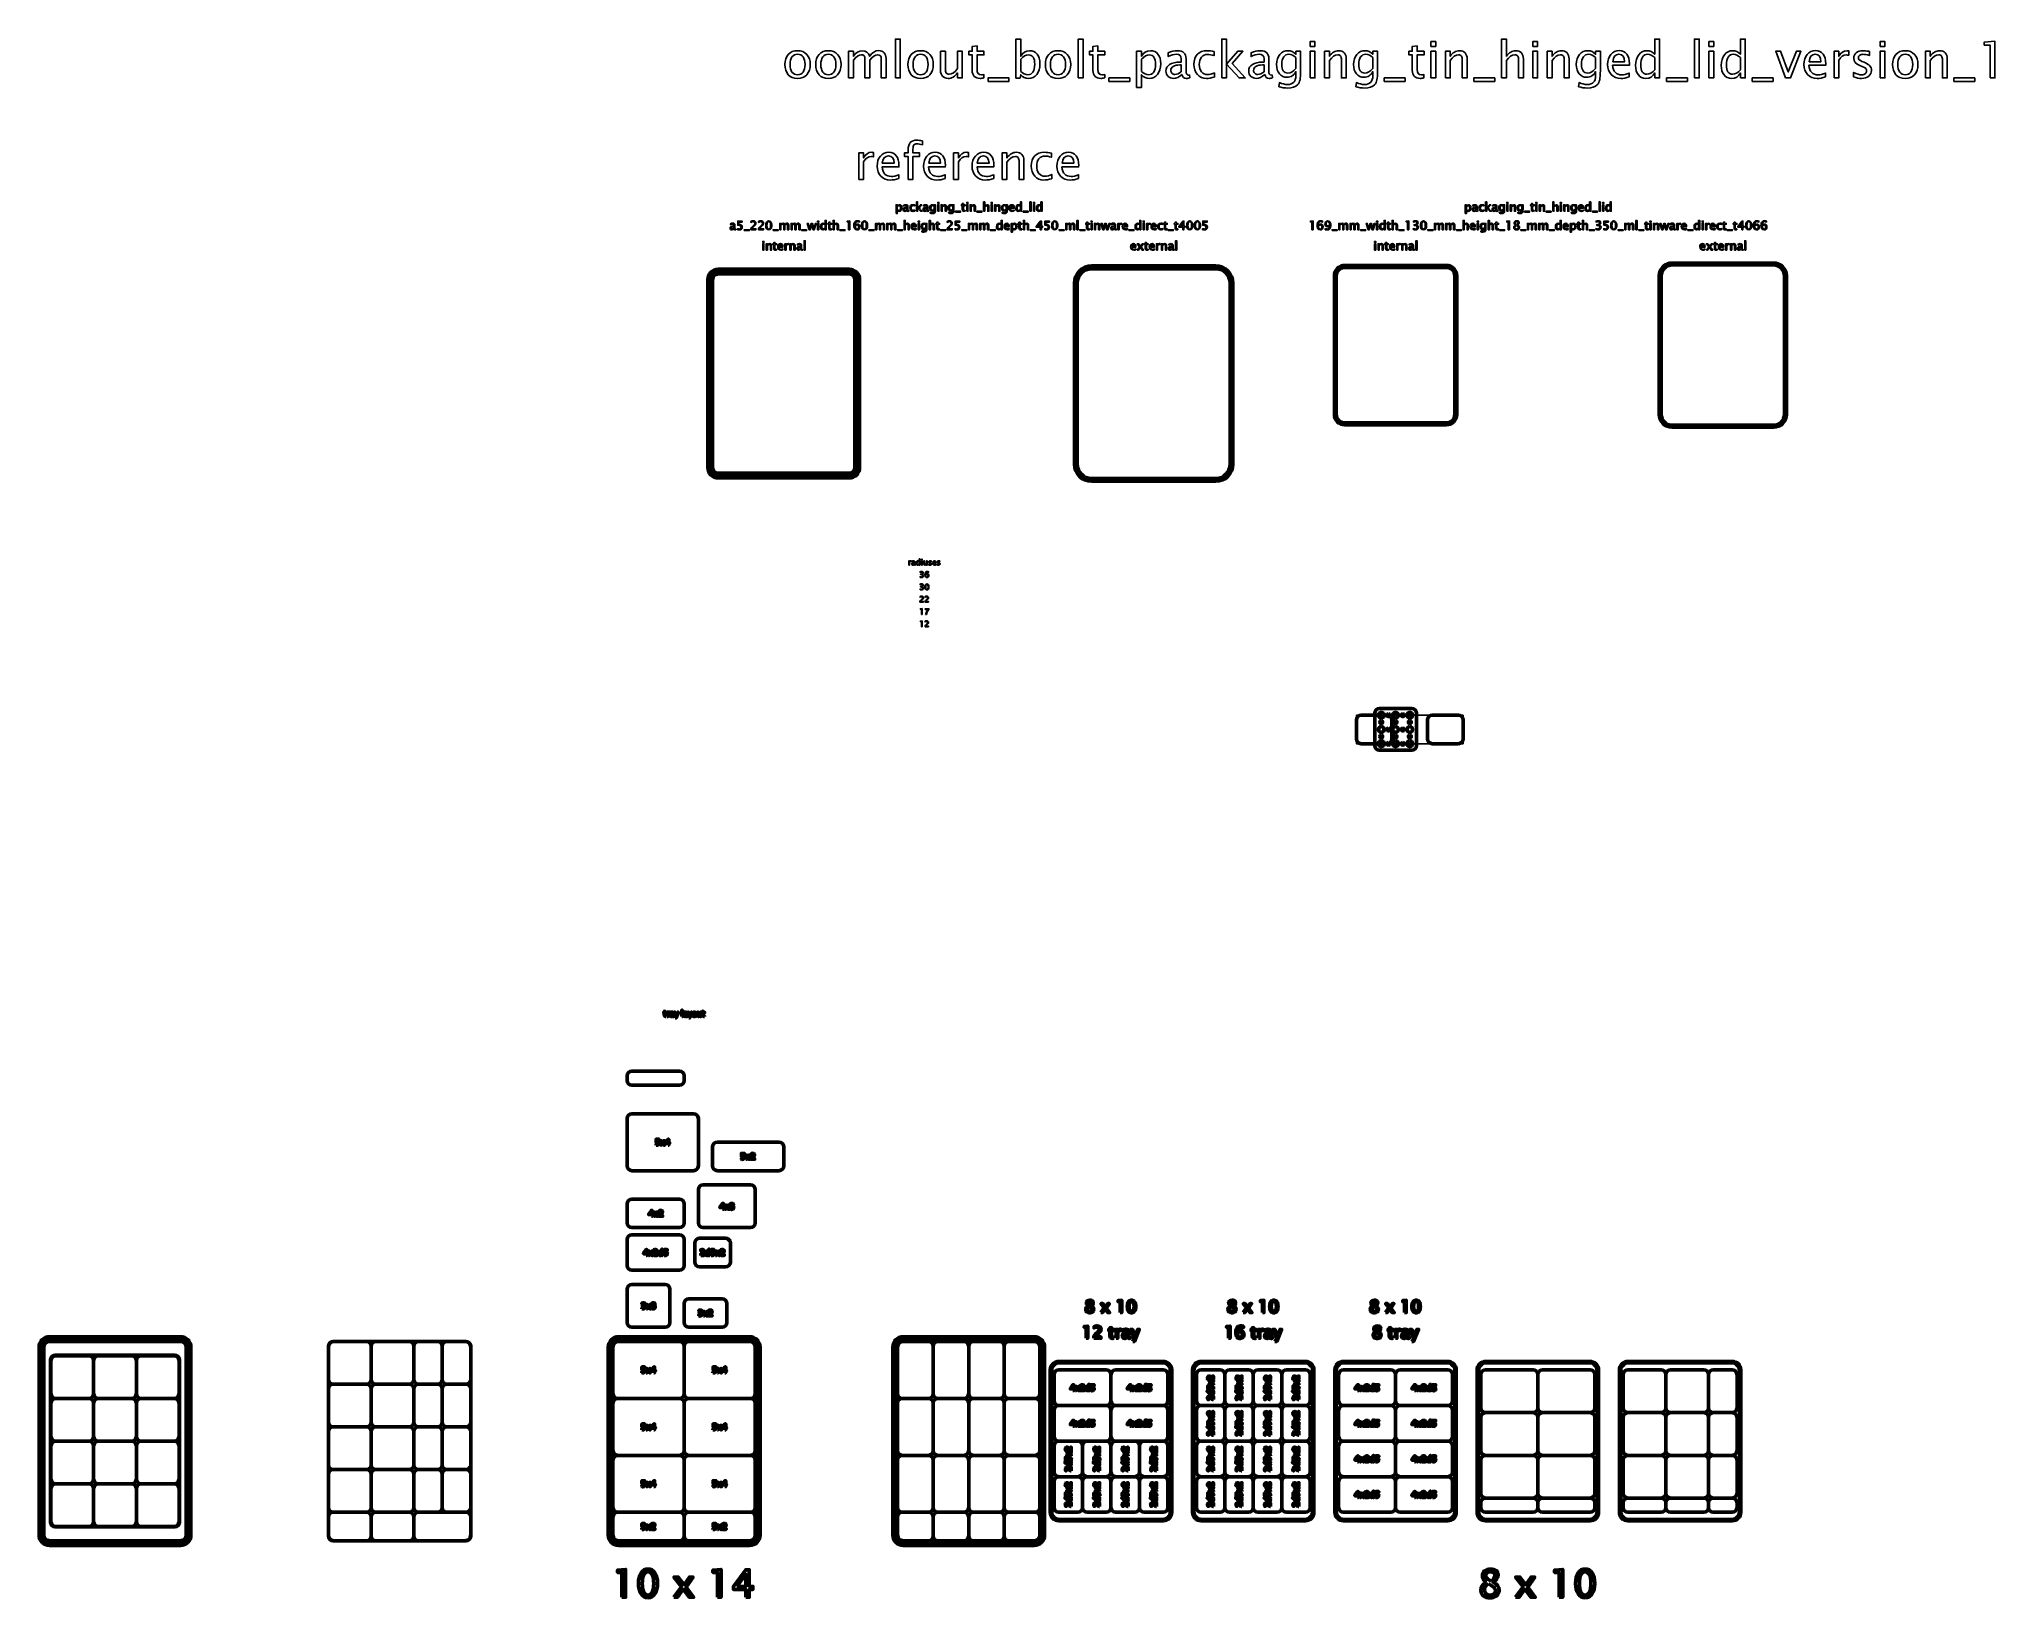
# Model space of a CAD drawing. Header units: centimetres. Extents: x -143 to 63, y -92 to 73.
import ezdxf

# ---------------------------------------------------------------- set-up
doc = ezdxf.new("R2010")
doc.units = ezdxf.units.CM
doc.header["$MEASUREMENT"] = 0
doc.layers.add('Layer 1', color=7, linetype='Continuous')

msp = doc.modelspace()

# ---------------------------------------------------------------- linework, layer by layer
at = {"layer": 'Layer 1', "color": 4}
msp.add_lwpolyline([(-4.125, 1.5), (7.125, 1.5), (7.125, -1.5), (-4.125, -1.5), (-4.125, 1.5)], close=True, dxfattribs=at)
at = {"layer": 'Layer 1', "lineweight": 53}
for centre, major_axis in [((-1.49999, 1.49999), (0, 0.30001)), ((-1.49999, -0.00001), (0, 0.30001)), ((-1.5, 0.75), (0, 0.15)), ((-0.75, 1.5), (0, 0.15)), ((-0.75, 0), (0, 0.15)), ((0.00001, 1.49999), (0, 0.30001)), ((0.00001, -0.00001), (0, 0.30001)), ((0, 0.75), (0, 0.15)), ((0.75, 1.5), (0, 0.15)), ((0.75, 0), (0, 0.15)), ((1.50001, 1.49999), (0, 0.30001)), ((1.50001, -0.00001), (0, 0.30001)), ((1.5, 0.75), (0, 0.15)), ((-1.49999, -1.50001), (0, 0.30001)), ((-1.5, -0.75), (0, 0.15)), ((-0.75, -1.5), (0, 0.15)), ((0.00001, -1.50001), (0, 0.30001)), ((0, -0.75), (0, 0.15)), ((0.75, -1.5), (0, 0.15)), ((1.50001, -1.50001), (0, 0.30001)), ((1.5, -0.75), (0, 0.15))]:
    msp.add_ellipse(centre, major_axis=major_axis, ratio=1, dxfattribs=at)
at = {"layer": 'Layer 1'}
for points, knots in [([(-52.71817, 68.67044), (-52.71817, 68.67044), (-52.71817, 72.75032), (-52.71817, 72.75032), (-52.71817, 72.75032), (-52.71817, 72.75032), (-52.21017, 72.75032), (-52.21017, 72.75032), (-52.21017, 72.75032), (-52.21017, 72.75032), (-52.21017, 68.67044), (-52.21017, 68.67044), (-52.21017, 68.67044), (-52.21017, 68.67044), (-52.71817, 68.67044), (-52.71817, 68.67044)], [0, 0, 0, 0, 0.2, 0.2, 0.2, 0.2, 0.4, 0.4, 0.4, 0.4, 0.6, 0.6, 0.6, 0.6, 1, 1, 1, 1]), ([(-40.02876, 68.63869), (-40.02876, 68.63869), (-40.02876, 72.75032), (-40.02876, 72.75032), (-40.02876, 72.75032), (-40.02876, 72.75032), (-39.52076, 72.75032), (-39.52076, 72.75032), (-39.52076, 72.75032), (-39.52076, 72.75032), (-39.52076, 70.94498), (-39.52076, 70.94498), (-39.52076, 70.94498), (-39.31262, 71.33744), (-38.99953, 71.53323), (-38.58237, 71.53323), (-38.58237, 71.53323), (-38.24458, 71.53323), (-37.97912, 71.41064), (-37.78509, 71.16458), (-37.78509, 71.16458), (-37.59106, 70.91852), (-37.49405, 70.5825), (-37.49405, 70.15652), (-37.49405, 70.15652), (-37.49405, 69.69261), (-37.60429, 69.31779), (-37.8239, 69.0338), (-37.8239, 69.0338), (-38.0435, 68.74893), (-38.33278, 68.60694), (-38.69085, 68.60694), (-38.69085, 68.60694), (-39.02334, 68.60694), (-39.30027, 68.73394), (-39.52076, 68.98882), (-39.52076, 68.98882), (-39.52076, 68.98882), (-39.5825, 68.63869), (-39.5825, 68.63869), (-39.5825, 68.63869), (-39.5825, 68.63869), (-40.02876, 68.63869), (-40.02876, 68.63869)], [0, 0, 0, 0, 0.083333333, 0.083333333, 0.083333333, 0.083333333, 0.166666667, 0.166666667, 0.166666667, 0.166666667, 0.25, 0.25, 0.25, 0.25, 0.333333333, 0.333333333, 0.333333333, 0.333333333, 0.416666667, 0.416666667, 0.416666667, 0.416666667, 0.5, 0.5, 0.5, 0.5, 0.583333333, 0.583333333, 0.583333333, 0.583333333, 0.666666667, 0.666666667, 0.666666667, 0.666666667, 0.75, 0.75, 0.75, 0.75, 0.833333333, 0.833333333, 0.833333333, 0.833333333, 1, 1, 1, 1]), ([(-33.44769, 68.67044), (-33.44769, 68.67044), (-33.44769, 72.75032), (-33.44769, 72.75032), (-33.44769, 72.75032), (-33.44769, 72.75032), (-32.93969, 72.75032), (-32.93969, 72.75032), (-32.93969, 72.75032), (-32.93969, 72.75032), (-32.93969, 68.67044), (-32.93969, 68.67044), (-32.93969, 68.67044), (-32.93969, 68.67044), (-33.44769, 68.67044), (-33.44769, 68.67044)], [0, 0, 0, 0, 0.2, 0.2, 0.2, 0.2, 0.4, 0.4, 0.4, 0.4, 0.6, 0.6, 0.6, 0.6, 1, 1, 1, 1]), ([(-18.33117, 68.67044), (-18.33117, 68.67044), (-18.33117, 72.75032), (-18.33117, 72.75032), (-18.33117, 72.75032), (-18.33117, 72.75032), (-17.82317, 72.75032), (-17.82317, 72.75032), (-17.82317, 72.75032), (-17.82317, 72.75032), (-17.82317, 70.11418), (-17.82317, 70.11418), (-17.82317, 70.11418), (-17.82317, 70.11418), (-16.63254, 71.47503), (-16.63254, 71.47503), (-16.63254, 71.47503), (-16.63254, 71.47503), (-16.08397, 71.47503), (-16.08397, 71.47503), (-16.08397, 71.47503), (-16.08397, 71.47503), (-17.22168, 70.16622), (-17.22168, 70.16622), (-17.22168, 70.16622), (-17.22168, 70.16622), (-15.84585, 68.67044), (-15.84585, 68.67044), (-15.84585, 68.67044), (-15.84585, 68.67044), (-16.50025, 68.67044), (-16.50025, 68.67044), (-16.50025, 68.67044), (-16.50025, 68.67044), (-17.82317, 70.10889), (-17.82317, 70.10889), (-17.82317, 70.10889), (-17.82317, 70.10889), (-17.82317, 68.67044), (-17.82317, 68.67044), (-17.82317, 68.67044), (-17.82317, 68.67044), (-18.33117, 68.67044), (-18.33117, 68.67044)], [0, 0, 0, 0, 0.083333333, 0.083333333, 0.083333333, 0.083333333, 0.166666667, 0.166666667, 0.166666667, 0.166666667, 0.25, 0.25, 0.25, 0.25, 0.333333333, 0.333333333, 0.333333333, 0.333333333, 0.416666667, 0.416666667, 0.416666667, 0.416666667, 0.5, 0.5, 0.5, 0.5, 0.583333333, 0.583333333, 0.583333333, 0.583333333, 0.666666667, 0.666666667, 0.666666667, 0.666666667, 0.75, 0.75, 0.75, 0.75, 0.833333333, 0.833333333, 0.833333333, 0.833333333, 1, 1, 1, 1]), ([(-9.01695, 71.98832), (-9.01695, 71.98832), (-9.01695, 72.49632), (-9.01695, 72.49632), (-9.01695, 72.49632), (-9.01695, 72.49632), (-8.50895, 72.49632), (-8.50895, 72.49632), (-8.50895, 72.49632), (-8.50895, 72.49632), (-8.50895, 71.98832), (-8.50895, 71.98832), (-8.50895, 71.98832), (-8.50895, 71.98832), (-9.01695, 71.98832), (-9.01695, 71.98832)], [0, 0, 0, 0, 0.2, 0.2, 0.2, 0.2, 0.4, 0.4, 0.4, 0.4, 0.6, 0.6, 0.6, 0.6, 1, 1, 1, 1]), ([(3.72097, 71.98832), (3.72097, 71.98832), (3.72097, 72.49632), (3.72097, 72.49632), (3.72097, 72.49632), (3.72097, 72.49632), (4.22897, 72.49632), (4.22897, 72.49632), (4.22897, 72.49632), (4.22897, 72.49632), (4.22897, 71.98832), (4.22897, 71.98832), (4.22897, 71.98832), (4.22897, 71.98832), (3.72097, 71.98832), (3.72097, 71.98832)], [0, 0, 0, 0, 0.2, 0.2, 0.2, 0.2, 0.4, 0.4, 0.4, 0.4, 0.6, 0.6, 0.6, 0.6, 1, 1, 1, 1]), ([(11.18045, 68.67044), (11.18045, 68.67044), (11.18045, 72.75032), (11.18045, 72.75032), (11.18045, 72.75032), (11.18045, 72.75032), (11.68845, 72.75032), (11.68845, 72.75032), (11.68845, 72.75032), (11.68845, 72.75032), (11.68845, 70.94498), (11.68845, 70.94498), (11.68845, 70.94498), (11.95744, 71.33744), (12.28729, 71.53323), (12.67711, 71.53323), (12.67711, 71.53323), (12.92229, 71.53323), (13.1172, 71.4565), (13.26096, 71.30216), (13.26096, 71.30216), (13.40472, 71.14871), (13.47704, 70.94145), (13.47704, 70.68216), (13.47704, 70.68216), (13.47704, 70.68216), (13.47704, 68.67044), (13.47704, 68.67044), (13.47704, 68.67044), (13.47704, 68.67044), (12.96903, 68.67044), (12.96903, 68.67044), (12.96903, 68.67044), (12.96903, 68.67044), (12.96903, 70.51635), (12.96903, 70.51635), (12.96903, 70.51635), (12.96903, 70.72449), (12.93817, 70.87266), (12.87731, 70.96085), (12.87731, 70.96085), (12.81558, 71.04993), (12.71415, 71.09402), (12.57216, 71.09402), (12.57216, 71.09402), (12.25995, 71.09402), (11.96538, 70.8903), (11.68845, 70.48284), (11.68845, 70.48284), (11.68845, 70.48284), (11.68845, 68.67044), (11.68845, 68.67044), (11.68845, 68.67044), (11.68845, 68.67044), (11.18045, 68.67044), (11.18045, 68.67044)], [0, 0, 0, 0, 0.066666667, 0.066666667, 0.066666667, 0.066666667, 0.133333333, 0.133333333, 0.133333333, 0.133333333, 0.2, 0.2, 0.2, 0.2, 0.266666667, 0.266666667, 0.266666667, 0.266666667, 0.333333333, 0.333333333, 0.333333333, 0.333333333, 0.4, 0.4, 0.4, 0.4, 0.466666667, 0.466666667, 0.466666667, 0.466666667, 0.533333333, 0.533333333, 0.533333333, 0.533333333, 0.6, 0.6, 0.6, 0.6, 0.666666667, 0.666666667, 0.666666667, 0.666666667, 0.733333333, 0.733333333, 0.733333333, 0.733333333, 0.8, 0.8, 0.8, 0.8, 0.866666667, 0.866666667, 0.866666667, 0.866666667, 1, 1, 1, 1]), ([(14.46481, 71.98832), (14.46481, 71.98832), (14.46481, 72.49632), (14.46481, 72.49632), (14.46481, 72.49632), (14.46481, 72.49632), (14.97281, 72.49632), (14.97281, 72.49632), (14.97281, 72.49632), (14.97281, 72.49632), (14.97281, 71.98832), (14.97281, 71.98832), (14.97281, 71.98832), (14.97281, 71.98832), (14.46481, 71.98832), (14.46481, 71.98832)], [0, 0, 0, 0, 0.2, 0.2, 0.2, 0.2, 0.4, 0.4, 0.4, 0.4, 0.6, 0.6, 0.6, 0.6, 1, 1, 1, 1]), ([(27.33062, 68.67044), (27.33062, 68.67044), (27.33062, 69.19696), (27.33062, 69.19696), (27.33062, 69.19696), (27.12336, 68.80361), (26.81115, 68.60694), (26.39399, 68.60694), (26.39399, 68.60694), (26.05533, 68.60694), (25.78898, 68.72953), (25.59495, 68.97559), (25.59495, 68.97559), (25.40092, 69.22166), (25.30391, 69.55768), (25.30391, 69.98366), (25.30391, 69.98366), (25.30391, 70.44932), (25.41415, 70.82415), (25.63376, 71.10814), (25.63376, 71.10814), (25.85424, 71.39124), (26.14352, 71.53323), (26.50247, 71.53323), (26.50247, 71.53323), (26.83497, 71.53323), (27.1119, 71.40623), (27.33062, 71.15135), (27.33062, 71.15135), (27.33062, 71.15135), (27.33062, 72.75032), (27.33062, 72.75032), (27.33062, 72.75032), (27.33062, 72.75032), (27.83862, 72.75032), (27.83862, 72.75032), (27.83862, 72.75032), (27.83862, 72.75032), (27.83862, 68.67044), (27.83862, 68.67044), (27.83862, 68.67044), (27.83862, 68.67044), (27.33062, 68.67044), (27.33062, 68.67044)], [0, 0, 0, 0, 0.083333333, 0.083333333, 0.083333333, 0.083333333, 0.166666667, 0.166666667, 0.166666667, 0.166666667, 0.25, 0.25, 0.25, 0.25, 0.333333333, 0.333333333, 0.333333333, 0.333333333, 0.416666667, 0.416666667, 0.416666667, 0.416666667, 0.5, 0.5, 0.5, 0.5, 0.583333333, 0.583333333, 0.583333333, 0.583333333, 0.666666667, 0.666666667, 0.666666667, 0.666666667, 0.75, 0.75, 0.75, 0.75, 0.833333333, 0.833333333, 0.833333333, 0.833333333, 1, 1, 1, 1]), ([(31.50221, 68.67044), (31.50221, 68.67044), (31.50221, 72.75032), (31.50221, 72.75032), (31.50221, 72.75032), (31.50221, 72.75032), (32.01021, 72.75032), (32.01021, 72.75032), (32.01021, 72.75032), (32.01021, 72.75032), (32.01021, 68.67044), (32.01021, 68.67044), (32.01021, 68.67044), (32.01021, 68.67044), (31.50221, 68.67044), (31.50221, 68.67044)], [0, 0, 0, 0, 0.2, 0.2, 0.2, 0.2, 0.4, 0.4, 0.4, 0.4, 0.6, 0.6, 0.6, 0.6, 1, 1, 1, 1]), ([(33.0315, 71.98832), (33.0315, 71.98832), (33.0315, 72.49632), (33.0315, 72.49632), (33.0315, 72.49632), (33.0315, 72.49632), (33.5395, 72.49632), (33.5395, 72.49632), (33.5395, 72.49632), (33.5395, 72.49632), (33.5395, 71.98832), (33.5395, 71.98832), (33.5395, 71.98832), (33.5395, 71.98832), (33.0315, 71.98832), (33.0315, 71.98832)], [0, 0, 0, 0, 0.2, 0.2, 0.2, 0.2, 0.4, 0.4, 0.4, 0.4, 0.6, 0.6, 0.6, 0.6, 1, 1, 1, 1]), ([(36.36525, 68.67044), (36.36525, 68.67044), (36.36525, 69.19696), (36.36525, 69.19696), (36.36525, 69.19696), (36.15799, 68.80361), (35.84578, 68.60694), (35.42862, 68.60694), (35.42862, 68.60694), (35.08996, 68.60694), (34.82361, 68.72953), (34.62958, 68.97559), (34.62958, 68.97559), (34.43555, 69.22166), (34.33854, 69.55768), (34.33854, 69.98366), (34.33854, 69.98366), (34.33854, 70.44932), (34.44878, 70.82415), (34.66839, 71.10814), (34.66839, 71.10814), (34.88887, 71.39124), (35.17815, 71.53323), (35.5371, 71.53323), (35.5371, 71.53323), (35.8696, 71.53323), (36.14653, 71.40623), (36.36525, 71.15135), (36.36525, 71.15135), (36.36525, 71.15135), (36.36525, 72.75032), (36.36525, 72.75032), (36.36525, 72.75032), (36.36525, 72.75032), (36.87325, 72.75032), (36.87325, 72.75032), (36.87325, 72.75032), (36.87325, 72.75032), (36.87325, 68.67044), (36.87325, 68.67044), (36.87325, 68.67044), (36.87325, 68.67044), (36.36525, 68.67044), (36.36525, 68.67044)], [0, 0, 0, 0, 0.083333333, 0.083333333, 0.083333333, 0.083333333, 0.166666667, 0.166666667, 0.166666667, 0.166666667, 0.25, 0.25, 0.25, 0.25, 0.333333333, 0.333333333, 0.333333333, 0.333333333, 0.416666667, 0.416666667, 0.416666667, 0.416666667, 0.5, 0.5, 0.5, 0.5, 0.583333333, 0.583333333, 0.583333333, 0.583333333, 0.666666667, 0.666666667, 0.666666667, 0.666666667, 0.75, 0.75, 0.75, 0.75, 0.833333333, 0.833333333, 0.833333333, 0.833333333, 1, 1, 1, 1]), ([(51.08666, 71.98832), (51.08666, 71.98832), (51.08666, 72.49632), (51.08666, 72.49632), (51.08666, 72.49632), (51.08666, 72.49632), (51.59466, 72.49632), (51.59466, 72.49632), (51.59466, 72.49632), (51.59466, 72.49632), (51.59466, 71.98832), (51.59466, 71.98832), (51.59466, 71.98832), (51.59466, 71.98832), (51.08666, 71.98832), (51.08666, 71.98832)], [0, 0, 0, 0, 0.2, 0.2, 0.2, 0.2, 0.4, 0.4, 0.4, 0.4, 0.6, 0.6, 0.6, 0.6, 1, 1, 1, 1]), ([(62.67541, 68.67044), (62.67541, 68.67044), (62.67541, 72.11532), (62.67541, 72.11532), (62.67541, 72.11532), (62.67541, 72.11532), (62.06687, 72.11532), (62.06687, 72.11532), (62.06687, 72.11532), (62.06687, 72.11532), (62.06687, 72.43282), (62.06687, 72.43282), (62.06687, 72.43282), (62.06687, 72.43282), (63.18341, 72.52807), (63.18341, 72.52807), (63.18341, 72.52807), (63.18341, 72.52807), (63.18341, 68.67044), (63.18341, 68.67044), (63.18341, 68.67044), (63.18341, 68.67044), (62.67541, 68.67044), (62.67541, 68.67044)], [0, 0, 0, 0, 0.142857143, 0.142857143, 0.142857143, 0.142857143, 0.285714286, 0.285714286, 0.285714286, 0.285714286, 0.428571429, 0.428571429, 0.428571429, 0.428571429, 0.571428571, 0.571428571, 0.571428571, 0.571428571, 0.714285714, 0.714285714, 0.714285714, 0.714285714, 1, 1, 1, 1]), ([(-63.04399, 68.60694), (-63.45586, 68.60694), (-63.78218, 68.73835), (-64.02206, 69.00117), (-64.02206, 69.00117), (-64.26284, 69.26399), (-64.38278, 69.62118), (-64.38278, 70.07185), (-64.38278, 70.07185), (-64.38278, 70.52164), (-64.26284, 70.87795), (-64.02206, 71.13989), (-64.02206, 71.13989), (-63.78218, 71.40182), (-63.45586, 71.53323), (-63.04399, 71.53323), (-63.04399, 71.53323), (-62.63212, 71.53323), (-62.3058, 71.40182), (-62.06591, 71.13989), (-62.06591, 71.13989), (-61.82514, 70.87795), (-61.70519, 70.52164), (-61.70519, 70.07185), (-61.70519, 70.07185), (-61.70519, 69.62118), (-61.82514, 69.26399), (-62.06591, 69.00117), (-62.06591, 69.00117), (-62.3058, 68.73835), (-62.63212, 68.60694), (-63.04399, 68.60694)], [0, 0, 0, 0, 0.111111111, 0.111111111, 0.111111111, 0.111111111, 0.222222222, 0.222222222, 0.222222222, 0.222222222, 0.333333333, 0.333333333, 0.333333333, 0.333333333, 0.444444444, 0.444444444, 0.444444444, 0.444444444, 0.555555556, 0.555555556, 0.555555556, 0.555555556, 0.666666667, 0.666666667, 0.666666667, 0.666666667, 0.777777778, 0.777777778, 0.777777778, 0.777777778, 1, 1, 1, 1]), ([(-63.04487, 68.98794), (-62.79351, 68.98794), (-62.59772, 69.08231), (-62.45838, 69.27193), (-62.45838, 69.27193), (-62.31991, 69.46066), (-62.25024, 69.72789), (-62.25024, 70.07185), (-62.25024, 70.07185), (-62.25024, 70.41493), (-62.31991, 70.68127), (-62.45838, 70.87001), (-62.45838, 70.87001), (-62.59772, 71.05787), (-62.79351, 71.15223), (-63.04487, 71.15223), (-63.04487, 71.15223), (-63.29711, 71.15223), (-63.4929, 71.05787), (-63.63048, 70.87001), (-63.63048, 70.87001), (-63.76895, 70.68127), (-63.83774, 70.41493), (-63.83774, 70.07185), (-63.83774, 70.07185), (-63.83774, 69.72789), (-63.76895, 69.46066), (-63.63048, 69.27193), (-63.63048, 69.27193), (-63.4929, 69.08231), (-63.29711, 68.98794), (-63.04487, 68.98794)], [0, 0, 0, 0, 0.111111111, 0.111111111, 0.111111111, 0.111111111, 0.222222222, 0.222222222, 0.222222222, 0.222222222, 0.333333333, 0.333333333, 0.333333333, 0.333333333, 0.444444444, 0.444444444, 0.444444444, 0.444444444, 0.555555556, 0.555555556, 0.555555556, 0.555555556, 0.666666667, 0.666666667, 0.666666667, 0.666666667, 0.777777778, 0.777777778, 0.777777778, 0.777777778, 1, 1, 1, 1]), ([(-59.79314, 68.60694), (-60.20501, 68.60694), (-60.53133, 68.73835), (-60.77121, 69.00117), (-60.77121, 69.00117), (-61.01199, 69.26399), (-61.13193, 69.62118), (-61.13193, 70.07185), (-61.13193, 70.07185), (-61.13193, 70.52164), (-61.01199, 70.87795), (-60.77121, 71.13989), (-60.77121, 71.13989), (-60.53133, 71.40182), (-60.20501, 71.53323), (-59.79314, 71.53323), (-59.79314, 71.53323), (-59.38127, 71.53323), (-59.05495, 71.40182), (-58.81506, 71.13989), (-58.81506, 71.13989), (-58.57429, 70.87795), (-58.45434, 70.52164), (-58.45434, 70.07185), (-58.45434, 70.07185), (-58.45434, 69.62118), (-58.57429, 69.26399), (-58.81506, 69.00117), (-58.81506, 69.00117), (-59.05495, 68.73835), (-59.38127, 68.60694), (-59.79314, 68.60694)], [0, 0, 0, 0, 0.111111111, 0.111111111, 0.111111111, 0.111111111, 0.222222222, 0.222222222, 0.222222222, 0.222222222, 0.333333333, 0.333333333, 0.333333333, 0.333333333, 0.444444444, 0.444444444, 0.444444444, 0.444444444, 0.555555556, 0.555555556, 0.555555556, 0.555555556, 0.666666667, 0.666666667, 0.666666667, 0.666666667, 0.777777778, 0.777777778, 0.777777778, 0.777777778, 1, 1, 1, 1]), ([(-59.79402, 68.98794), (-59.54266, 68.98794), (-59.34687, 69.08231), (-59.20753, 69.27193), (-59.20753, 69.27193), (-59.06906, 69.46066), (-58.99939, 69.72789), (-58.99939, 70.07185), (-58.99939, 70.07185), (-58.99939, 70.41493), (-59.06906, 70.68127), (-59.20753, 70.87001), (-59.20753, 70.87001), (-59.34687, 71.05787), (-59.54266, 71.15223), (-59.79402, 71.15223), (-59.79402, 71.15223), (-60.04626, 71.15223), (-60.24205, 71.05787), (-60.37963, 70.87001), (-60.37963, 70.87001), (-60.5181, 70.68127), (-60.58689, 70.41493), (-60.58689, 70.07185), (-60.58689, 70.07185), (-60.58689, 69.72789), (-60.5181, 69.46066), (-60.37963, 69.27193), (-60.37963, 69.27193), (-60.24205, 69.08231), (-60.04626, 68.98794), (-59.79402, 68.98794)], [0, 0, 0, 0, 0.111111111, 0.111111111, 0.111111111, 0.111111111, 0.222222222, 0.222222222, 0.222222222, 0.222222222, 0.333333333, 0.333333333, 0.333333333, 0.333333333, 0.444444444, 0.444444444, 0.444444444, 0.444444444, 0.555555556, 0.555555556, 0.555555556, 0.555555556, 0.666666667, 0.666666667, 0.666666667, 0.666666667, 0.777777778, 0.777777778, 0.777777778, 0.777777778, 1, 1, 1, 1]), ([(-57.65883, 68.67044), (-57.65883, 68.67044), (-57.65883, 71.47503), (-57.65883, 71.47503), (-57.65883, 71.47503), (-57.65883, 71.47503), (-57.15083, 71.47503), (-57.15083, 71.47503), (-57.15083, 71.47503), (-57.15083, 71.47503), (-57.15083, 70.94498), (-57.15083, 70.94498), (-57.15083, 70.94498), (-56.903, 71.33744), (-56.5855, 71.53323), (-56.19656, 71.53323), (-56.19656, 71.53323), (-55.82174, 71.53323), (-55.56686, 71.33744), (-55.43104, 70.94498), (-55.43104, 70.94498), (-55.19027, 71.34097), (-54.87629, 71.53853), (-54.49088, 71.53853), (-54.49088, 71.53853), (-54.24482, 71.53853), (-54.05344, 71.46621), (-53.91674, 71.32068), (-53.91674, 71.32068), (-53.78004, 71.17516), (-53.71124, 70.97143), (-53.71124, 70.7095), (-53.71124, 70.7095), (-53.71124, 70.7095), (-53.71124, 68.67044), (-53.71124, 68.67044), (-53.71124, 68.67044), (-53.71124, 68.67044), (-54.21924, 68.67044), (-54.21924, 68.67044), (-54.21924, 68.67044), (-54.21924, 68.67044), (-54.21924, 70.62571), (-54.21924, 70.62571), (-54.21924, 70.62571), (-54.21924, 70.94498), (-54.34624, 71.10461), (-54.60024, 71.10461), (-54.60024, 71.10461), (-54.86395, 71.10461), (-55.14088, 70.91852), (-55.43104, 70.54546), (-55.43104, 70.54546), (-55.43104, 70.54546), (-55.43104, 68.67044), (-55.43104, 68.67044), (-55.43104, 68.67044), (-55.43104, 68.67044), (-55.93904, 68.67044), (-55.93904, 68.67044), (-55.93904, 68.67044), (-55.93904, 68.67044), (-55.93904, 70.62748), (-55.93904, 70.62748), (-55.93904, 70.62748), (-55.93904, 70.94939), (-56.0678, 71.1099), (-56.32621, 71.1099), (-56.32621, 71.1099), (-56.58286, 71.1099), (-56.85802, 70.92293), (-57.15083, 70.5481), (-57.15083, 70.5481), (-57.15083, 70.5481), (-57.15083, 68.67044), (-57.15083, 68.67044), (-57.15083, 68.67044), (-57.15083, 68.67044), (-57.65883, 68.67044), (-57.65883, 68.67044)], [0, 0, 0, 0, 0.047619048, 0.047619048, 0.047619048, 0.047619048, 0.095238095, 0.095238095, 0.095238095, 0.095238095, 0.142857143, 0.142857143, 0.142857143, 0.142857143, 0.19047619, 0.19047619, 0.19047619, 0.19047619, 0.238095238, 0.238095238, 0.238095238, 0.238095238, 0.285714286, 0.285714286, 0.285714286, 0.285714286, 0.333333333, 0.333333333, 0.333333333, 0.333333333, 0.380952381, 0.380952381, 0.380952381, 0.380952381, 0.428571429, 0.428571429, 0.428571429, 0.428571429, 0.476190476, 0.476190476, 0.476190476, 0.476190476, 0.523809524, 0.523809524, 0.523809524, 0.523809524, 0.571428571, 0.571428571, 0.571428571, 0.571428571, 0.619047619, 0.619047619, 0.619047619, 0.619047619, 0.666666667, 0.666666667, 0.666666667, 0.666666667, 0.714285714, 0.714285714, 0.714285714, 0.714285714, 0.761904762, 0.761904762, 0.761904762, 0.761904762, 0.80952381, 0.80952381, 0.80952381, 0.80952381, 0.857142857, 0.857142857, 0.857142857, 0.857142857, 0.904761905, 0.904761905, 0.904761905, 0.904761905, 1, 1, 1, 1]), ([(-50.07234, 68.60694), (-50.48421, 68.60694), (-50.81053, 68.73835), (-51.05041, 69.00117), (-51.05041, 69.00117), (-51.29119, 69.26399), (-51.41113, 69.62118), (-51.41113, 70.07185), (-51.41113, 70.07185), (-51.41113, 70.52164), (-51.29119, 70.87795), (-51.05041, 71.13989), (-51.05041, 71.13989), (-50.81053, 71.40182), (-50.48421, 71.53323), (-50.07234, 71.53323), (-50.07234, 71.53323), (-49.66047, 71.53323), (-49.33415, 71.40182), (-49.09426, 71.13989), (-49.09426, 71.13989), (-48.85349, 70.87795), (-48.73354, 70.52164), (-48.73354, 70.07185), (-48.73354, 70.07185), (-48.73354, 69.62118), (-48.85349, 69.26399), (-49.09426, 69.00117), (-49.09426, 69.00117), (-49.33415, 68.73835), (-49.66047, 68.60694), (-50.07234, 68.60694)], [0, 0, 0, 0, 0.111111111, 0.111111111, 0.111111111, 0.111111111, 0.222222222, 0.222222222, 0.222222222, 0.222222222, 0.333333333, 0.333333333, 0.333333333, 0.333333333, 0.444444444, 0.444444444, 0.444444444, 0.444444444, 0.555555556, 0.555555556, 0.555555556, 0.555555556, 0.666666667, 0.666666667, 0.666666667, 0.666666667, 0.777777778, 0.777777778, 0.777777778, 0.777777778, 1, 1, 1, 1]), ([(-50.07322, 68.98794), (-49.82186, 68.98794), (-49.62607, 69.08231), (-49.48673, 69.27193), (-49.48673, 69.27193), (-49.34826, 69.46066), (-49.27859, 69.72789), (-49.27859, 70.07185), (-49.27859, 70.07185), (-49.27859, 70.41493), (-49.34826, 70.68127), (-49.48673, 70.87001), (-49.48673, 70.87001), (-49.62607, 71.05787), (-49.82186, 71.15223), (-50.07322, 71.15223), (-50.07322, 71.15223), (-50.32546, 71.15223), (-50.52125, 71.05787), (-50.65883, 70.87001), (-50.65883, 70.87001), (-50.7973, 70.68127), (-50.86609, 70.41493), (-50.86609, 70.07185), (-50.86609, 70.07185), (-50.86609, 69.72789), (-50.7973, 69.46066), (-50.65883, 69.27193), (-50.65883, 69.27193), (-50.52125, 69.08231), (-50.32546, 68.98794), (-50.07322, 68.98794)], [0, 0, 0, 0, 0.111111111, 0.111111111, 0.111111111, 0.111111111, 0.222222222, 0.222222222, 0.222222222, 0.222222222, 0.333333333, 0.333333333, 0.333333333, 0.333333333, 0.444444444, 0.444444444, 0.444444444, 0.444444444, 0.555555556, 0.555555556, 0.555555556, 0.555555556, 0.666666667, 0.666666667, 0.666666667, 0.666666667, 0.777777778, 0.777777778, 0.777777778, 0.777777778, 1, 1, 1, 1]), ([(-46.1812, 68.67044), (-46.1812, 68.67044), (-46.1812, 69.19784), (-46.1812, 69.19784), (-46.1812, 69.19784), (-46.45195, 68.80361), (-46.78092, 68.60694), (-47.16721, 68.60694), (-47.16721, 68.60694), (-47.41239, 68.60694), (-47.6073, 68.68367), (-47.75194, 68.83801), (-47.75194, 68.83801), (-47.89746, 68.99235), (-47.96978, 69.19961), (-47.96978, 69.46154), (-47.96978, 69.46154), (-47.96978, 69.46154), (-47.96978, 71.47503), (-47.96978, 71.47503), (-47.96978, 71.47503), (-47.96978, 71.47503), (-47.46178, 71.47503), (-47.46178, 71.47503), (-47.46178, 71.47503), (-47.46178, 71.47503), (-47.46178, 69.62735), (-47.46178, 69.62735), (-47.46178, 69.62735), (-47.46178, 69.41657), (-47.43091, 69.26752), (-47.37006, 69.17932), (-47.37006, 69.17932), (-47.30832, 69.09025), (-47.20602, 69.04615), (-47.06226, 69.04615), (-47.06226, 69.04615), (-46.75181, 69.04615), (-46.45724, 69.24988), (-46.1812, 69.65822), (-46.1812, 69.65822), (-46.1812, 69.65822), (-46.1812, 71.47503), (-46.1812, 71.47503), (-46.1812, 71.47503), (-46.1812, 71.47503), (-45.67319, 71.47503), (-45.67319, 71.47503), (-45.67319, 71.47503), (-45.67319, 71.47503), (-45.67319, 68.67044), (-45.67319, 68.67044), (-45.67319, 68.67044), (-45.67319, 68.67044), (-46.1812, 68.67044), (-46.1812, 68.67044)], [0, 0, 0, 0, 0.066666667, 0.066666667, 0.066666667, 0.066666667, 0.133333333, 0.133333333, 0.133333333, 0.133333333, 0.2, 0.2, 0.2, 0.2, 0.266666667, 0.266666667, 0.266666667, 0.266666667, 0.333333333, 0.333333333, 0.333333333, 0.333333333, 0.4, 0.4, 0.4, 0.4, 0.466666667, 0.466666667, 0.466666667, 0.466666667, 0.533333333, 0.533333333, 0.533333333, 0.533333333, 0.6, 0.6, 0.6, 0.6, 0.666666667, 0.666666667, 0.666666667, 0.666666667, 0.733333333, 0.733333333, 0.733333333, 0.733333333, 0.8, 0.8, 0.8, 0.8, 0.866666667, 0.866666667, 0.866666667, 0.866666667, 1, 1, 1, 1]), ([(-43.39954, 68.67132), (-43.55653, 68.62811), (-43.69323, 68.60694), (-43.80877, 68.60694), (-43.80877, 68.60694), (-44.06806, 68.60694), (-44.27002, 68.68102), (-44.41466, 68.82919), (-44.41466, 68.82919), (-44.56018, 68.97736), (-44.6325, 69.18285), (-44.6325, 69.44655), (-44.6325, 69.44655), (-44.6325, 69.44655), (-44.6325, 71.09402), (-44.6325, 71.09402), (-44.6325, 71.09402), (-44.6325, 71.09402), (-44.98352, 71.09402), (-44.98352, 71.09402), (-44.98352, 71.09402), (-44.98352, 71.09402), (-44.98352, 71.47503), (-44.98352, 71.47503), (-44.98352, 71.47503), (-44.98352, 71.47503), (-44.6325, 71.47503), (-44.6325, 71.47503), (-44.6325, 71.47503), (-44.6325, 71.47503), (-44.6325, 71.98214), (-44.6325, 71.98214), (-44.6325, 71.98214), (-44.6325, 71.98214), (-44.1245, 72.03065), (-44.1245, 72.03065), (-44.1245, 72.03065), (-44.1245, 72.03065), (-44.1245, 71.47503), (-44.1245, 71.47503), (-44.1245, 71.47503), (-44.1245, 71.47503), (-43.38896, 71.47503), (-43.38896, 71.47503), (-43.38896, 71.47503), (-43.38896, 71.47503), (-43.38896, 71.09402), (-43.38896, 71.09402), (-43.38896, 71.09402), (-43.38896, 71.09402), (-44.1245, 71.09402), (-44.1245, 71.09402), (-44.1245, 71.09402), (-44.1245, 71.09402), (-44.1245, 69.53827), (-44.1245, 69.53827), (-44.1245, 69.53827), (-44.1245, 69.17138), (-43.96487, 68.98794), (-43.64649, 68.98794), (-43.64649, 68.98794), (-43.57858, 68.98794), (-43.49656, 68.99941), (-43.39954, 69.02145), (-43.39954, 69.02145), (-43.39954, 69.02145), (-43.39954, 68.67132), (-43.39954, 68.67132)], [0, 0, 0, 0, 0.055555556, 0.055555556, 0.055555556, 0.055555556, 0.111111111, 0.111111111, 0.111111111, 0.111111111, 0.166666667, 0.166666667, 0.166666667, 0.166666667, 0.222222222, 0.222222222, 0.222222222, 0.222222222, 0.277777778, 0.277777778, 0.277777778, 0.277777778, 0.333333333, 0.333333333, 0.333333333, 0.333333333, 0.388888889, 0.388888889, 0.388888889, 0.388888889, 0.444444444, 0.444444444, 0.444444444, 0.444444444, 0.5, 0.5, 0.5, 0.5, 0.555555556, 0.555555556, 0.555555556, 0.555555556, 0.611111111, 0.611111111, 0.611111111, 0.611111111, 0.666666667, 0.666666667, 0.666666667, 0.666666667, 0.722222222, 0.722222222, 0.722222222, 0.722222222, 0.777777778, 0.777777778, 0.777777778, 0.777777778, 0.833333333, 0.833333333, 0.833333333, 0.833333333, 0.888888889, 0.888888889, 0.888888889, 0.888888889, 1, 1, 1, 1]), ([(-39.52076, 69.33895), (-39.25882, 69.10524), (-39.00923, 68.98794), (-38.77199, 68.98794), (-38.77199, 68.98794), (-38.53827, 68.98794), (-38.35747, 69.08584), (-38.23047, 69.28075), (-38.23047, 69.28075), (-38.10259, 69.47566), (-38.03909, 69.74994), (-38.03909, 70.10448), (-38.03909, 70.10448), (-38.03909, 70.76065), (-38.25605, 71.08873), (-38.68997, 71.08873), (-38.68997, 71.08873), (-38.97395, 71.08873), (-39.25088, 70.93527), (-39.52076, 70.62748), (-39.52076, 70.62748), (-39.52076, 70.62748), (-39.52076, 69.33895), (-39.52076, 69.33895)], [0, 0, 0, 0, 0.142857143, 0.142857143, 0.142857143, 0.142857143, 0.285714286, 0.285714286, 0.285714286, 0.285714286, 0.428571429, 0.428571429, 0.428571429, 0.428571429, 0.571428571, 0.571428571, 0.571428571, 0.571428571, 0.714285714, 0.714285714, 0.714285714, 0.714285714, 1, 1, 1, 1]), ([(-35.582, 68.60694), (-35.99387, 68.60694), (-36.32019, 68.73835), (-36.56007, 69.00117), (-36.56007, 69.00117), (-36.80085, 69.26399), (-36.92079, 69.62118), (-36.92079, 70.07185), (-36.92079, 70.07185), (-36.92079, 70.52164), (-36.80085, 70.87795), (-36.56007, 71.13989), (-36.56007, 71.13989), (-36.32019, 71.40182), (-35.99387, 71.53323), (-35.582, 71.53323), (-35.582, 71.53323), (-35.17013, 71.53323), (-34.84381, 71.40182), (-34.60392, 71.13989), (-34.60392, 71.13989), (-34.36315, 70.87795), (-34.2432, 70.52164), (-34.2432, 70.07185), (-34.2432, 70.07185), (-34.2432, 69.62118), (-34.36315, 69.26399), (-34.60392, 69.00117), (-34.60392, 69.00117), (-34.84381, 68.73835), (-35.17013, 68.60694), (-35.582, 68.60694)], [0, 0, 0, 0, 0.111111111, 0.111111111, 0.111111111, 0.111111111, 0.222222222, 0.222222222, 0.222222222, 0.222222222, 0.333333333, 0.333333333, 0.333333333, 0.333333333, 0.444444444, 0.444444444, 0.444444444, 0.444444444, 0.555555556, 0.555555556, 0.555555556, 0.555555556, 0.666666667, 0.666666667, 0.666666667, 0.666666667, 0.777777778, 0.777777778, 0.777777778, 0.777777778, 1, 1, 1, 1]), ([(-35.58288, 68.98794), (-35.33152, 68.98794), (-35.13573, 69.08231), (-34.99639, 69.27193), (-34.99639, 69.27193), (-34.85792, 69.46066), (-34.78825, 69.72789), (-34.78825, 70.07185), (-34.78825, 70.07185), (-34.78825, 70.41493), (-34.85792, 70.68127), (-34.99639, 70.87001), (-34.99639, 70.87001), (-35.13573, 71.05787), (-35.33152, 71.15223), (-35.58288, 71.15223), (-35.58288, 71.15223), (-35.83512, 71.15223), (-36.03091, 71.05787), (-36.16849, 70.87001), (-36.16849, 70.87001), (-36.30696, 70.68127), (-36.37575, 70.41493), (-36.37575, 70.07185), (-36.37575, 70.07185), (-36.37575, 69.72789), (-36.30696, 69.46066), (-36.16849, 69.27193), (-36.16849, 69.27193), (-36.03091, 69.08231), (-35.83512, 68.98794), (-35.58288, 68.98794)], [0, 0, 0, 0, 0.111111111, 0.111111111, 0.111111111, 0.111111111, 0.222222222, 0.222222222, 0.222222222, 0.222222222, 0.333333333, 0.333333333, 0.333333333, 0.333333333, 0.444444444, 0.444444444, 0.444444444, 0.444444444, 0.555555556, 0.555555556, 0.555555556, 0.555555556, 0.666666667, 0.666666667, 0.666666667, 0.666666667, 0.777777778, 0.777777778, 0.777777778, 0.777777778, 1, 1, 1, 1]), ([(-30.66427, 68.67132), (-30.82126, 68.62811), (-30.95796, 68.60694), (-31.0735, 68.60694), (-31.0735, 68.60694), (-31.33279, 68.60694), (-31.53475, 68.68102), (-31.67939, 68.82919), (-31.67939, 68.82919), (-31.82491, 68.97736), (-31.89723, 69.18285), (-31.89723, 69.44655), (-31.89723, 69.44655), (-31.89723, 69.44655), (-31.89723, 71.09402), (-31.89723, 71.09402), (-31.89723, 71.09402), (-31.89723, 71.09402), (-32.24825, 71.09402), (-32.24825, 71.09402), (-32.24825, 71.09402), (-32.24825, 71.09402), (-32.24825, 71.47503), (-32.24825, 71.47503), (-32.24825, 71.47503), (-32.24825, 71.47503), (-31.89723, 71.47503), (-31.89723, 71.47503), (-31.89723, 71.47503), (-31.89723, 71.47503), (-31.89723, 71.98214), (-31.89723, 71.98214), (-31.89723, 71.98214), (-31.89723, 71.98214), (-31.38923, 72.03065), (-31.38923, 72.03065), (-31.38923, 72.03065), (-31.38923, 72.03065), (-31.38923, 71.47503), (-31.38923, 71.47503), (-31.38923, 71.47503), (-31.38923, 71.47503), (-30.65369, 71.47503), (-30.65369, 71.47503), (-30.65369, 71.47503), (-30.65369, 71.47503), (-30.65369, 71.09402), (-30.65369, 71.09402), (-30.65369, 71.09402), (-30.65369, 71.09402), (-31.38923, 71.09402), (-31.38923, 71.09402), (-31.38923, 71.09402), (-31.38923, 71.09402), (-31.38923, 69.53827), (-31.38923, 69.53827), (-31.38923, 69.53827), (-31.38923, 69.17138), (-31.2296, 68.98794), (-30.91122, 68.98794), (-30.91122, 68.98794), (-30.84331, 68.98794), (-30.76129, 68.99941), (-30.66427, 69.02145), (-30.66427, 69.02145), (-30.66427, 69.02145), (-30.66427, 68.67132), (-30.66427, 68.67132)], [0, 0, 0, 0, 0.055555556, 0.055555556, 0.055555556, 0.055555556, 0.111111111, 0.111111111, 0.111111111, 0.111111111, 0.166666667, 0.166666667, 0.166666667, 0.166666667, 0.222222222, 0.222222222, 0.222222222, 0.222222222, 0.277777778, 0.277777778, 0.277777778, 0.277777778, 0.333333333, 0.333333333, 0.333333333, 0.333333333, 0.388888889, 0.388888889, 0.388888889, 0.388888889, 0.444444444, 0.444444444, 0.444444444, 0.444444444, 0.5, 0.5, 0.5, 0.5, 0.555555556, 0.555555556, 0.555555556, 0.555555556, 0.611111111, 0.611111111, 0.611111111, 0.611111111, 0.666666667, 0.666666667, 0.666666667, 0.666666667, 0.722222222, 0.722222222, 0.722222222, 0.722222222, 0.777777778, 0.777777778, 0.777777778, 0.777777778, 0.833333333, 0.833333333, 0.833333333, 0.833333333, 0.888888889, 0.888888889, 0.888888889, 0.888888889, 1, 1, 1, 1]), ([(-27.29349, 67.64915), (-27.29349, 67.64915), (-27.29349, 71.47503), (-27.29349, 71.47503), (-27.29349, 71.47503), (-27.29349, 71.47503), (-26.78549, 71.47503), (-26.78549, 71.47503), (-26.78549, 71.47503), (-26.78549, 71.47503), (-26.78549, 70.94498), (-26.78549, 70.94498), (-26.78549, 70.94498), (-26.57735, 71.33744), (-26.26426, 71.53323), (-25.8471, 71.53323), (-25.8471, 71.53323), (-25.50931, 71.53323), (-25.24385, 71.41064), (-25.04982, 71.16458), (-25.04982, 71.16458), (-24.85579, 70.91852), (-24.75878, 70.5825), (-24.75878, 70.15652), (-24.75878, 70.15652), (-24.75878, 69.69261), (-24.86902, 69.31779), (-25.08863, 69.0338), (-25.08863, 69.0338), (-25.30823, 68.74893), (-25.59751, 68.60694), (-25.95558, 68.60694), (-25.95558, 68.60694), (-26.28807, 68.60694), (-26.565, 68.73394), (-26.78549, 68.98882), (-26.78549, 68.98882), (-26.78549, 68.98882), (-26.78549, 67.64915), (-26.78549, 67.64915), (-26.78549, 67.64915), (-26.78549, 67.64915), (-27.29349, 67.64915), (-27.29349, 67.64915)], [0, 0, 0, 0, 0.083333333, 0.083333333, 0.083333333, 0.083333333, 0.166666667, 0.166666667, 0.166666667, 0.166666667, 0.25, 0.25, 0.25, 0.25, 0.333333333, 0.333333333, 0.333333333, 0.333333333, 0.416666667, 0.416666667, 0.416666667, 0.416666667, 0.5, 0.5, 0.5, 0.5, 0.583333333, 0.583333333, 0.583333333, 0.583333333, 0.666666667, 0.666666667, 0.666666667, 0.666666667, 0.75, 0.75, 0.75, 0.75, 0.833333333, 0.833333333, 0.833333333, 0.833333333, 1, 1, 1, 1]), ([(-26.78549, 69.33895), (-26.52355, 69.10524), (-26.27396, 68.98794), (-26.03672, 68.98794), (-26.03672, 68.98794), (-25.803, 68.98794), (-25.6222, 69.08584), (-25.4952, 69.28075), (-25.4952, 69.28075), (-25.36732, 69.47566), (-25.30382, 69.74994), (-25.30382, 70.10448), (-25.30382, 70.10448), (-25.30382, 70.76065), (-25.52078, 71.08873), (-25.9547, 71.08873), (-25.9547, 71.08873), (-26.23868, 71.08873), (-26.51561, 70.93527), (-26.78549, 70.62748), (-26.78549, 70.62748), (-26.78549, 70.62748), (-26.78549, 69.33895), (-26.78549, 69.33895)], [0, 0, 0, 0, 0.142857143, 0.142857143, 0.142857143, 0.142857143, 0.285714286, 0.285714286, 0.285714286, 0.285714286, 0.428571429, 0.428571429, 0.428571429, 0.428571429, 0.571428571, 0.571428571, 0.571428571, 0.571428571, 0.714285714, 0.714285714, 0.714285714, 0.714285714, 1, 1, 1, 1]), ([(-22.51776, 69.02763), (-22.82291, 68.74717), (-23.1166, 68.60694), (-23.39882, 68.60694), (-23.39882, 68.60694), (-23.63078, 68.60694), (-23.82392, 68.67926), (-23.9765, 68.82478), (-23.9765, 68.82478), (-24.12996, 68.9703), (-24.20669, 69.15375), (-24.20669, 69.37511), (-24.20669, 69.37511), (-24.20669, 69.68115), (-24.07792, 69.91663), (-23.82039, 70.08067), (-23.82039, 70.08067), (-23.56287, 70.24471), (-23.19333, 70.32673), (-22.71179, 70.32673), (-22.71179, 70.32673), (-22.71179, 70.32673), (-22.59273, 70.32673), (-22.59273, 70.32673), (-22.59273, 70.32673), (-22.59273, 70.32673), (-22.59273, 70.66452), (-22.59273, 70.66452), (-22.59273, 70.66452), (-22.59273, 70.98996), (-22.76206, 71.15223), (-23.10161, 71.15223), (-23.10161, 71.15223), (-23.36443, 71.15223), (-23.65194, 71.06933), (-23.96327, 70.90352), (-23.96327, 70.90352), (-23.96327, 70.90352), (-23.96327, 71.32157), (-23.96327, 71.32157), (-23.96327, 71.32157), (-23.62108, 71.46268), (-23.29828, 71.53323), (-22.99578, 71.53323), (-22.99578, 71.53323), (-22.68445, 71.53323), (-22.45426, 71.46268), (-22.30698, 71.32068), (-22.30698, 71.32068), (-22.15881, 71.17869), (-22.08473, 70.95997), (-22.08473, 70.66452), (-22.08473, 70.66452), (-22.08473, 70.66452), (-22.08473, 69.39716), (-22.08473, 69.39716), (-22.08473, 69.39716), (-22.08473, 69.107), (-21.99565, 68.96148), (-21.81662, 68.96148), (-21.81662, 68.96148), (-21.79457, 68.96148), (-21.76194, 68.96501), (-21.71872, 68.97207), (-21.71872, 68.97207), (-21.71872, 68.97207), (-21.68256, 68.68984), (-21.68256, 68.68984), (-21.68256, 68.68984), (-21.79809, 68.63428), (-21.92509, 68.60694), (-22.06444, 68.60694), (-22.06444, 68.60694), (-22.30169, 68.60694), (-22.4525, 68.74717), (-22.51776, 69.02763)], [0, 0, 0, 0, 0.05, 0.05, 0.05, 0.05, 0.1, 0.1, 0.1, 0.1, 0.15, 0.15, 0.15, 0.15, 0.2, 0.2, 0.2, 0.2, 0.25, 0.25, 0.25, 0.25, 0.3, 0.3, 0.3, 0.3, 0.35, 0.35, 0.35, 0.35, 0.4, 0.4, 0.4, 0.4, 0.45, 0.45, 0.45, 0.45, 0.5, 0.5, 0.5, 0.5, 0.55, 0.55, 0.55, 0.55, 0.6, 0.6, 0.6, 0.6, 0.65, 0.65, 0.65, 0.65, 0.7, 0.7, 0.7, 0.7, 0.75, 0.75, 0.75, 0.75, 0.8, 0.8, 0.8, 0.8, 0.85, 0.85, 0.85, 0.85, 0.9, 0.9, 0.9, 0.9, 1, 1, 1, 1]), ([(-19.09406, 68.75511), (-19.42302, 68.65633), (-19.70701, 68.60694), (-19.94601, 68.60694), (-19.94601, 68.60694), (-20.32525, 68.60694), (-20.63922, 68.74717), (-20.88881, 69.02675), (-20.88881, 69.02675), (-21.1384, 69.3072), (-21.26364, 69.66086), (-21.26364, 70.08684), (-21.26364, 70.08684), (-21.26364, 70.54193), (-21.14017, 70.89735), (-20.89322, 71.15135), (-20.89322, 71.15135), (-20.64628, 71.40623), (-20.30144, 71.53323), (-19.8587, 71.53323), (-19.8587, 71.53323), (-19.64086, 71.53323), (-19.39568, 71.50325), (-19.12581, 71.44328), (-19.12581, 71.44328), (-19.12581, 71.44328), (-19.12581, 71.01465), (-19.12581, 71.01465), (-19.12581, 71.01465), (-19.41244, 71.09932), (-19.64615, 71.14165), (-19.82607, 71.14165), (-19.82607, 71.14165), (-20.08713, 71.14165), (-20.29615, 71.04375), (-20.45225, 70.84884), (-20.45225, 70.84884), (-20.60835, 70.65393), (-20.68685, 70.39376), (-20.68685, 70.0692), (-20.68685, 70.0692), (-20.68685, 69.75435), (-20.60571, 69.50035), (-20.44431, 69.30544), (-20.44431, 69.30544), (-20.28292, 69.11141), (-20.07213, 69.0144), (-19.81019, 69.0144), (-19.81019, 69.0144), (-19.57824, 69.0144), (-19.34012, 69.07437), (-19.09406, 69.19432), (-19.09406, 69.19432), (-19.09406, 69.19432), (-19.09406, 68.75511), (-19.09406, 68.75511)], [0, 0, 0, 0, 0.066666667, 0.066666667, 0.066666667, 0.066666667, 0.133333333, 0.133333333, 0.133333333, 0.133333333, 0.2, 0.2, 0.2, 0.2, 0.266666667, 0.266666667, 0.266666667, 0.266666667, 0.333333333, 0.333333333, 0.333333333, 0.333333333, 0.4, 0.4, 0.4, 0.4, 0.466666667, 0.466666667, 0.466666667, 0.466666667, 0.533333333, 0.533333333, 0.533333333, 0.533333333, 0.6, 0.6, 0.6, 0.6, 0.666666667, 0.666666667, 0.666666667, 0.666666667, 0.733333333, 0.733333333, 0.733333333, 0.733333333, 0.8, 0.8, 0.8, 0.8, 0.866666667, 0.866666667, 0.866666667, 0.866666667, 1, 1, 1, 1]), ([(-13.79268, 69.02763), (-14.09783, 68.74717), (-14.39152, 68.60694), (-14.67374, 68.60694), (-14.67374, 68.60694), (-14.9057, 68.60694), (-15.09884, 68.67926), (-15.25142, 68.82478), (-15.25142, 68.82478), (-15.40488, 68.9703), (-15.48161, 69.15375), (-15.48161, 69.37511), (-15.48161, 69.37511), (-15.48161, 69.68115), (-15.35284, 69.91663), (-15.09531, 70.08067), (-15.09531, 70.08067), (-14.83779, 70.24471), (-14.46825, 70.32673), (-13.98671, 70.32673), (-13.98671, 70.32673), (-13.98671, 70.32673), (-13.86765, 70.32673), (-13.86765, 70.32673), (-13.86765, 70.32673), (-13.86765, 70.32673), (-13.86765, 70.66452), (-13.86765, 70.66452), (-13.86765, 70.66452), (-13.86765, 70.98996), (-14.03698, 71.15223), (-14.37653, 71.15223), (-14.37653, 71.15223), (-14.63935, 71.15223), (-14.92686, 71.06933), (-15.23819, 70.90352), (-15.23819, 70.90352), (-15.23819, 70.90352), (-15.23819, 71.32157), (-15.23819, 71.32157), (-15.23819, 71.32157), (-14.896, 71.46268), (-14.5732, 71.53323), (-14.2707, 71.53323), (-14.2707, 71.53323), (-13.95937, 71.53323), (-13.72918, 71.46268), (-13.5819, 71.32068), (-13.5819, 71.32068), (-13.43373, 71.17869), (-13.35965, 70.95997), (-13.35965, 70.66452), (-13.35965, 70.66452), (-13.35965, 70.66452), (-13.35965, 69.39716), (-13.35965, 69.39716), (-13.35965, 69.39716), (-13.35965, 69.107), (-13.27057, 68.96148), (-13.09154, 68.96148), (-13.09154, 68.96148), (-13.06949, 68.96148), (-13.03686, 68.96501), (-12.99364, 68.97207), (-12.99364, 68.97207), (-12.99364, 68.97207), (-12.95748, 68.68984), (-12.95748, 68.68984), (-12.95748, 68.68984), (-13.07301, 68.63428), (-13.20001, 68.60694), (-13.33936, 68.60694), (-13.33936, 68.60694), (-13.57661, 68.60694), (-13.72742, 68.74717), (-13.79268, 69.02763)], [0, 0, 0, 0, 0.05, 0.05, 0.05, 0.05, 0.1, 0.1, 0.1, 0.1, 0.15, 0.15, 0.15, 0.15, 0.2, 0.2, 0.2, 0.2, 0.25, 0.25, 0.25, 0.25, 0.3, 0.3, 0.3, 0.3, 0.35, 0.35, 0.35, 0.35, 0.4, 0.4, 0.4, 0.4, 0.45, 0.45, 0.45, 0.45, 0.5, 0.5, 0.5, 0.5, 0.55, 0.55, 0.55, 0.55, 0.6, 0.6, 0.6, 0.6, 0.65, 0.65, 0.65, 0.65, 0.7, 0.7, 0.7, 0.7, 0.75, 0.75, 0.75, 0.75, 0.8, 0.8, 0.8, 0.8, 0.85, 0.85, 0.85, 0.85, 0.9, 0.9, 0.9, 0.9, 1, 1, 1, 1]), ([(-12.30573, 67.73911), (-12.30573, 67.73911), (-12.24575, 68.17831), (-12.24575, 68.17831), (-12.24575, 68.17831), (-11.95118, 68.04073), (-11.65926, 67.97194), (-11.37086, 67.97194), (-11.37086, 67.97194), (-10.79848, 67.97194), (-10.51185, 68.27533), (-10.51185, 68.88122), (-10.51185, 68.88122), (-10.51185, 68.88122), (-10.51185, 69.3222), (-10.51185, 69.3222), (-10.51185, 69.3222), (-10.60004, 69.13611), (-10.72528, 68.99235), (-10.88844, 68.88916), (-10.88844, 68.88916), (-11.0516, 68.78597), (-11.23328, 68.73394), (-11.43348, 68.73394), (-11.43348, 68.73394), (-11.77303, 68.73394), (-12.04202, 68.85565), (-12.24046, 69.09907), (-12.24046, 69.09907), (-12.4389, 69.34248), (-12.53856, 69.67233), (-12.53856, 70.08861), (-12.53856, 70.08861), (-12.53856, 70.51459), (-12.42567, 70.86207), (-12.19989, 71.13107), (-12.19989, 71.13107), (-11.97323, 71.39918), (-11.68131, 71.53323), (-11.32236, 71.53323), (-11.32236, 71.53323), (-11.00839, 71.53323), (-10.73763, 71.40623), (-10.51185, 71.15135), (-10.51185, 71.15135), (-10.51185, 71.15135), (-10.51185, 71.47503), (-10.51185, 71.47503), (-10.51185, 71.47503), (-10.51185, 71.47503), (-10.00385, 71.47503), (-10.00385, 71.47503), (-10.00385, 71.47503), (-10.00385, 71.47503), (-10.00385, 69.43597), (-10.00385, 69.43597), (-10.00385, 69.43597), (-10.00385, 68.99764), (-10.02678, 68.67309), (-10.07264, 68.4623), (-10.07264, 68.4623), (-10.11762, 68.25152), (-10.20405, 68.07865), (-10.32929, 67.9446), (-10.32929, 67.9446), (-10.55154, 67.70912), (-10.89902, 67.59094), (-11.37086, 67.59094), (-11.37086, 67.59094), (-11.69454, 67.59094), (-12.00587, 67.64033), (-12.30573, 67.73911)], [0, 0, 0, 0, 0.052631579, 0.052631579, 0.052631579, 0.052631579, 0.105263158, 0.105263158, 0.105263158, 0.105263158, 0.157894737, 0.157894737, 0.157894737, 0.157894737, 0.210526316, 0.210526316, 0.210526316, 0.210526316, 0.263157895, 0.263157895, 0.263157895, 0.263157895, 0.315789474, 0.315789474, 0.315789474, 0.315789474, 0.368421053, 0.368421053, 0.368421053, 0.368421053, 0.421052632, 0.421052632, 0.421052632, 0.421052632, 0.473684211, 0.473684211, 0.473684211, 0.473684211, 0.526315789, 0.526315789, 0.526315789, 0.526315789, 0.578947368, 0.578947368, 0.578947368, 0.578947368, 0.631578947, 0.631578947, 0.631578947, 0.631578947, 0.684210526, 0.684210526, 0.684210526, 0.684210526, 0.736842105, 0.736842105, 0.736842105, 0.736842105, 0.789473684, 0.789473684, 0.789473684, 0.789473684, 0.842105263, 0.842105263, 0.842105263, 0.842105263, 0.894736842, 0.894736842, 0.894736842, 0.894736842, 1, 1, 1, 1]), ([(-10.51185, 69.64058), (-10.51185, 69.64058), (-10.51185, 70.80386), (-10.51185, 70.80386), (-10.51185, 70.80386), (-10.73586, 71.03582), (-10.98016, 71.15223), (-11.24386, 71.15223), (-11.24386, 71.15223), (-11.47846, 71.15223), (-11.66191, 71.05875), (-11.7942, 70.87089), (-11.7942, 70.87089), (-11.92737, 70.68392), (-11.99352, 70.42375), (-11.99352, 70.09214), (-11.99352, 70.09214), (-11.99352, 69.48271), (-11.77744, 69.17844), (-11.34441, 69.17844), (-11.34441, 69.17844), (-11.04984, 69.17844), (-10.77202, 69.33278), (-10.51185, 69.64058)], [0, 0, 0, 0, 0.142857143, 0.142857143, 0.142857143, 0.142857143, 0.285714286, 0.285714286, 0.285714286, 0.285714286, 0.428571429, 0.428571429, 0.428571429, 0.428571429, 0.571428571, 0.571428571, 0.571428571, 0.571428571, 0.714285714, 0.714285714, 0.714285714, 0.714285714, 1, 1, 1, 1]), ([(-9.01695, 68.67044), (-9.01695, 68.67044), (-9.01695, 71.47503), (-9.01695, 71.47503), (-9.01695, 71.47503), (-9.01695, 71.47503), (-8.50895, 71.47503), (-8.50895, 71.47503), (-8.50895, 71.47503), (-8.50895, 71.47503), (-8.50895, 68.67044), (-8.50895, 68.67044), (-8.50895, 68.67044), (-8.50895, 68.67044), (-9.01695, 68.67044), (-9.01695, 68.67044)], [0, 0, 0, 0, 0.2, 0.2, 0.2, 0.2, 0.4, 0.4, 0.4, 0.4, 0.6, 0.6, 0.6, 0.6, 1, 1, 1, 1]), ([(-7.48766, 68.67044), (-7.48766, 68.67044), (-7.48766, 71.47503), (-7.48766, 71.47503), (-7.48766, 71.47503), (-7.48766, 71.47503), (-6.97966, 71.47503), (-6.97966, 71.47503), (-6.97966, 71.47503), (-6.97966, 71.47503), (-6.97966, 70.94498), (-6.97966, 70.94498), (-6.97966, 70.94498), (-6.71067, 71.33744), (-6.38082, 71.53323), (-5.991, 71.53323), (-5.991, 71.53323), (-5.74582, 71.53323), (-5.55091, 71.4565), (-5.40715, 71.30216), (-5.40715, 71.30216), (-5.26339, 71.14871), (-5.19107, 70.94145), (-5.19107, 70.68216), (-5.19107, 70.68216), (-5.19107, 70.68216), (-5.19107, 68.67044), (-5.19107, 68.67044), (-5.19107, 68.67044), (-5.19107, 68.67044), (-5.69908, 68.67044), (-5.69908, 68.67044), (-5.69908, 68.67044), (-5.69908, 68.67044), (-5.69908, 70.51635), (-5.69908, 70.51635), (-5.69908, 70.51635), (-5.69908, 70.72449), (-5.72994, 70.87266), (-5.7908, 70.96085), (-5.7908, 70.96085), (-5.85253, 71.04993), (-5.95396, 71.09402), (-6.09595, 71.09402), (-6.09595, 71.09402), (-6.40816, 71.09402), (-6.70273, 70.8903), (-6.97966, 70.48284), (-6.97966, 70.48284), (-6.97966, 70.48284), (-6.97966, 68.67044), (-6.97966, 68.67044), (-6.97966, 68.67044), (-6.97966, 68.67044), (-7.48766, 68.67044), (-7.48766, 68.67044)], [0, 0, 0, 0, 0.066666667, 0.066666667, 0.066666667, 0.066666667, 0.133333333, 0.133333333, 0.133333333, 0.133333333, 0.2, 0.2, 0.2, 0.2, 0.266666667, 0.266666667, 0.266666667, 0.266666667, 0.333333333, 0.333333333, 0.333333333, 0.333333333, 0.4, 0.4, 0.4, 0.4, 0.466666667, 0.466666667, 0.466666667, 0.466666667, 0.533333333, 0.533333333, 0.533333333, 0.533333333, 0.6, 0.6, 0.6, 0.6, 0.666666667, 0.666666667, 0.666666667, 0.666666667, 0.733333333, 0.733333333, 0.733333333, 0.733333333, 0.8, 0.8, 0.8, 0.8, 0.866666667, 0.866666667, 0.866666667, 0.866666667, 1, 1, 1, 1]), ([(-4.19272, 67.73911), (-4.19272, 67.73911), (-4.13274, 68.17831), (-4.13274, 68.17831), (-4.13274, 68.17831), (-3.83817, 68.04073), (-3.54625, 67.97194), (-3.25785, 67.97194), (-3.25785, 67.97194), (-2.68547, 67.97194), (-2.39884, 68.27533), (-2.39884, 68.88122), (-2.39884, 68.88122), (-2.39884, 68.88122), (-2.39884, 69.3222), (-2.39884, 69.3222), (-2.39884, 69.3222), (-2.48703, 69.13611), (-2.61227, 68.99235), (-2.77543, 68.88916), (-2.77543, 68.88916), (-2.93859, 68.78597), (-3.12027, 68.73394), (-3.32047, 68.73394), (-3.32047, 68.73394), (-3.66002, 68.73394), (-3.92901, 68.85565), (-4.12745, 69.09907), (-4.12745, 69.09907), (-4.32589, 69.34248), (-4.42555, 69.67233), (-4.42555, 70.08861), (-4.42555, 70.08861), (-4.42555, 70.51459), (-4.31266, 70.86207), (-4.08688, 71.13107), (-4.08688, 71.13107), (-3.86022, 71.39918), (-3.5683, 71.53323), (-3.20935, 71.53323), (-3.20935, 71.53323), (-2.89538, 71.53323), (-2.62462, 71.40623), (-2.39884, 71.15135), (-2.39884, 71.15135), (-2.39884, 71.15135), (-2.39884, 71.47503), (-2.39884, 71.47503), (-2.39884, 71.47503), (-2.39884, 71.47503), (-1.89084, 71.47503), (-1.89084, 71.47503), (-1.89084, 71.47503), (-1.89084, 71.47503), (-1.89084, 69.43597), (-1.89084, 69.43597), (-1.89084, 69.43597), (-1.89084, 68.99764), (-1.91377, 68.67309), (-1.95963, 68.4623), (-1.95963, 68.4623), (-2.00461, 68.25152), (-2.09104, 68.07865), (-2.21628, 67.9446), (-2.21628, 67.9446), (-2.43853, 67.70912), (-2.78601, 67.59094), (-3.25785, 67.59094), (-3.25785, 67.59094), (-3.58153, 67.59094), (-3.89286, 67.64033), (-4.19272, 67.73911)], [0, 0, 0, 0, 0.052631579, 0.052631579, 0.052631579, 0.052631579, 0.105263158, 0.105263158, 0.105263158, 0.105263158, 0.157894737, 0.157894737, 0.157894737, 0.157894737, 0.210526316, 0.210526316, 0.210526316, 0.210526316, 0.263157895, 0.263157895, 0.263157895, 0.263157895, 0.315789474, 0.315789474, 0.315789474, 0.315789474, 0.368421053, 0.368421053, 0.368421053, 0.368421053, 0.421052632, 0.421052632, 0.421052632, 0.421052632, 0.473684211, 0.473684211, 0.473684211, 0.473684211, 0.526315789, 0.526315789, 0.526315789, 0.526315789, 0.578947368, 0.578947368, 0.578947368, 0.578947368, 0.631578947, 0.631578947, 0.631578947, 0.631578947, 0.684210526, 0.684210526, 0.684210526, 0.684210526, 0.736842105, 0.736842105, 0.736842105, 0.736842105, 0.789473684, 0.789473684, 0.789473684, 0.789473684, 0.842105263, 0.842105263, 0.842105263, 0.842105263, 0.894736842, 0.894736842, 0.894736842, 0.894736842, 1, 1, 1, 1]), ([(-2.39884, 69.64058), (-2.39884, 69.64058), (-2.39884, 70.80386), (-2.39884, 70.80386), (-2.39884, 70.80386), (-2.62285, 71.03582), (-2.86715, 71.15223), (-3.13085, 71.15223), (-3.13085, 71.15223), (-3.36545, 71.15223), (-3.5489, 71.05875), (-3.68119, 70.87089), (-3.68119, 70.87089), (-3.81436, 70.68392), (-3.88051, 70.42375), (-3.88051, 70.09214), (-3.88051, 70.09214), (-3.88051, 69.48271), (-3.66443, 69.17844), (-3.2314, 69.17844), (-3.2314, 69.17844), (-2.93683, 69.17844), (-2.65901, 69.33278), (-2.39884, 69.64058)], [0, 0, 0, 0, 0.142857143, 0.142857143, 0.142857143, 0.142857143, 0.285714286, 0.285714286, 0.285714286, 0.285714286, 0.428571429, 0.428571429, 0.428571429, 0.428571429, 0.571428571, 0.571428571, 0.571428571, 0.571428571, 0.714285714, 0.714285714, 0.714285714, 0.714285714, 1, 1, 1, 1]), ([(2.99602, 68.67132), (2.83903, 68.62811), (2.70233, 68.60694), (2.58679, 68.60694), (2.58679, 68.60694), (2.3275, 68.60694), (2.12554, 68.68102), (1.9809, 68.82919), (1.9809, 68.82919), (1.83538, 68.97736), (1.76306, 69.18285), (1.76306, 69.44655), (1.76306, 69.44655), (1.76306, 69.44655), (1.76306, 71.09402), (1.76306, 71.09402), (1.76306, 71.09402), (1.76306, 71.09402), (1.41204, 71.09402), (1.41204, 71.09402), (1.41204, 71.09402), (1.41204, 71.09402), (1.41204, 71.47503), (1.41204, 71.47503), (1.41204, 71.47503), (1.41204, 71.47503), (1.76306, 71.47503), (1.76306, 71.47503), (1.76306, 71.47503), (1.76306, 71.47503), (1.76306, 71.98214), (1.76306, 71.98214), (1.76306, 71.98214), (1.76306, 71.98214), (2.27106, 72.03065), (2.27106, 72.03065), (2.27106, 72.03065), (2.27106, 72.03065), (2.27106, 71.47503), (2.27106, 71.47503), (2.27106, 71.47503), (2.27106, 71.47503), (3.0066, 71.47503), (3.0066, 71.47503), (3.0066, 71.47503), (3.0066, 71.47503), (3.0066, 71.09402), (3.0066, 71.09402), (3.0066, 71.09402), (3.0066, 71.09402), (2.27106, 71.09402), (2.27106, 71.09402), (2.27106, 71.09402), (2.27106, 71.09402), (2.27106, 69.53827), (2.27106, 69.53827), (2.27106, 69.53827), (2.27106, 69.17138), (2.43069, 68.98794), (2.74907, 68.98794), (2.74907, 68.98794), (2.81698, 68.98794), (2.899, 68.99941), (2.99602, 69.02145), (2.99602, 69.02145), (2.99602, 69.02145), (2.99602, 68.67132), (2.99602, 68.67132)], [0, 0, 0, 0, 0.055555556, 0.055555556, 0.055555556, 0.055555556, 0.111111111, 0.111111111, 0.111111111, 0.111111111, 0.166666667, 0.166666667, 0.166666667, 0.166666667, 0.222222222, 0.222222222, 0.222222222, 0.222222222, 0.277777778, 0.277777778, 0.277777778, 0.277777778, 0.333333333, 0.333333333, 0.333333333, 0.333333333, 0.388888889, 0.388888889, 0.388888889, 0.388888889, 0.444444444, 0.444444444, 0.444444444, 0.444444444, 0.5, 0.5, 0.5, 0.5, 0.555555556, 0.555555556, 0.555555556, 0.555555556, 0.611111111, 0.611111111, 0.611111111, 0.611111111, 0.666666667, 0.666666667, 0.666666667, 0.666666667, 0.722222222, 0.722222222, 0.722222222, 0.722222222, 0.777777778, 0.777777778, 0.777777778, 0.777777778, 0.833333333, 0.833333333, 0.833333333, 0.833333333, 0.888888889, 0.888888889, 0.888888889, 0.888888889, 1, 1, 1, 1]), ([(3.72097, 68.67044), (3.72097, 68.67044), (3.72097, 71.47503), (3.72097, 71.47503), (3.72097, 71.47503), (3.72097, 71.47503), (4.22897, 71.47503), (4.22897, 71.47503), (4.22897, 71.47503), (4.22897, 71.47503), (4.22897, 68.67044), (4.22897, 68.67044), (4.22897, 68.67044), (4.22897, 68.67044), (3.72097, 68.67044), (3.72097, 68.67044)], [0, 0, 0, 0, 0.2, 0.2, 0.2, 0.2, 0.4, 0.4, 0.4, 0.4, 0.6, 0.6, 0.6, 0.6, 1, 1, 1, 1]), ([(5.25026, 68.67044), (5.25026, 68.67044), (5.25026, 71.47503), (5.25026, 71.47503), (5.25026, 71.47503), (5.25026, 71.47503), (5.75826, 71.47503), (5.75826, 71.47503), (5.75826, 71.47503), (5.75826, 71.47503), (5.75826, 70.94498), (5.75826, 70.94498), (5.75826, 70.94498), (6.02725, 71.33744), (6.3571, 71.53323), (6.74692, 71.53323), (6.74692, 71.53323), (6.9921, 71.53323), (7.18701, 71.4565), (7.33077, 71.30216), (7.33077, 71.30216), (7.47453, 71.14871), (7.54685, 70.94145), (7.54685, 70.68216), (7.54685, 70.68216), (7.54685, 70.68216), (7.54685, 68.67044), (7.54685, 68.67044), (7.54685, 68.67044), (7.54685, 68.67044), (7.03884, 68.67044), (7.03884, 68.67044), (7.03884, 68.67044), (7.03884, 68.67044), (7.03884, 70.51635), (7.03884, 70.51635), (7.03884, 70.51635), (7.03884, 70.72449), (7.00798, 70.87266), (6.94712, 70.96085), (6.94712, 70.96085), (6.88539, 71.04993), (6.78396, 71.09402), (6.64197, 71.09402), (6.64197, 71.09402), (6.32976, 71.09402), (6.03519, 70.8903), (5.75826, 70.48284), (5.75826, 70.48284), (5.75826, 70.48284), (5.75826, 68.67044), (5.75826, 68.67044), (5.75826, 68.67044), (5.75826, 68.67044), (5.25026, 68.67044), (5.25026, 68.67044)], [0, 0, 0, 0, 0.066666667, 0.066666667, 0.066666667, 0.066666667, 0.133333333, 0.133333333, 0.133333333, 0.133333333, 0.2, 0.2, 0.2, 0.2, 0.266666667, 0.266666667, 0.266666667, 0.266666667, 0.333333333, 0.333333333, 0.333333333, 0.333333333, 0.4, 0.4, 0.4, 0.4, 0.466666667, 0.466666667, 0.466666667, 0.466666667, 0.533333333, 0.533333333, 0.533333333, 0.533333333, 0.6, 0.6, 0.6, 0.6, 0.666666667, 0.666666667, 0.666666667, 0.666666667, 0.733333333, 0.733333333, 0.733333333, 0.733333333, 0.8, 0.8, 0.8, 0.8, 0.866666667, 0.866666667, 0.866666667, 0.866666667, 1, 1, 1, 1]), ([(14.46481, 68.67044), (14.46481, 68.67044), (14.46481, 71.47503), (14.46481, 71.47503), (14.46481, 71.47503), (14.46481, 71.47503), (14.97281, 71.47503), (14.97281, 71.47503), (14.97281, 71.47503), (14.97281, 71.47503), (14.97281, 68.67044), (14.97281, 68.67044), (14.97281, 68.67044), (14.97281, 68.67044), (14.46481, 68.67044), (14.46481, 68.67044)], [0, 0, 0, 0, 0.2, 0.2, 0.2, 0.2, 0.4, 0.4, 0.4, 0.4, 0.6, 0.6, 0.6, 0.6, 1, 1, 1, 1]), ([(15.9941, 68.67044), (15.9941, 68.67044), (15.9941, 71.47503), (15.9941, 71.47503), (15.9941, 71.47503), (15.9941, 71.47503), (16.5021, 71.47503), (16.5021, 71.47503), (16.5021, 71.47503), (16.5021, 71.47503), (16.5021, 70.94498), (16.5021, 70.94498), (16.5021, 70.94498), (16.77109, 71.33744), (17.10094, 71.53323), (17.49076, 71.53323), (17.49076, 71.53323), (17.73594, 71.53323), (17.93085, 71.4565), (18.07461, 71.30216), (18.07461, 71.30216), (18.21837, 71.14871), (18.29069, 70.94145), (18.29069, 70.68216), (18.29069, 70.68216), (18.29069, 70.68216), (18.29069, 68.67044), (18.29069, 68.67044), (18.29069, 68.67044), (18.29069, 68.67044), (17.78268, 68.67044), (17.78268, 68.67044), (17.78268, 68.67044), (17.78268, 68.67044), (17.78268, 70.51635), (17.78268, 70.51635), (17.78268, 70.51635), (17.78268, 70.72449), (17.75182, 70.87266), (17.69096, 70.96085), (17.69096, 70.96085), (17.62923, 71.04993), (17.5278, 71.09402), (17.38581, 71.09402), (17.38581, 71.09402), (17.0736, 71.09402), (16.77903, 70.8903), (16.5021, 70.48284), (16.5021, 70.48284), (16.5021, 70.48284), (16.5021, 68.67044), (16.5021, 68.67044), (16.5021, 68.67044), (16.5021, 68.67044), (15.9941, 68.67044), (15.9941, 68.67044)], [0, 0, 0, 0, 0.066666667, 0.066666667, 0.066666667, 0.066666667, 0.133333333, 0.133333333, 0.133333333, 0.133333333, 0.2, 0.2, 0.2, 0.2, 0.266666667, 0.266666667, 0.266666667, 0.266666667, 0.333333333, 0.333333333, 0.333333333, 0.333333333, 0.4, 0.4, 0.4, 0.4, 0.466666667, 0.466666667, 0.466666667, 0.466666667, 0.533333333, 0.533333333, 0.533333333, 0.533333333, 0.6, 0.6, 0.6, 0.6, 0.666666667, 0.666666667, 0.666666667, 0.666666667, 0.733333333, 0.733333333, 0.733333333, 0.733333333, 0.8, 0.8, 0.8, 0.8, 0.866666667, 0.866666667, 0.866666667, 0.866666667, 1, 1, 1, 1]), ([(19.28904, 67.73911), (19.28904, 67.73911), (19.34902, 68.17831), (19.34902, 68.17831), (19.34902, 68.17831), (19.64359, 68.04073), (19.93551, 67.97194), (20.22391, 67.97194), (20.22391, 67.97194), (20.79629, 67.97194), (21.08292, 68.27533), (21.08292, 68.88122), (21.08292, 68.88122), (21.08292, 68.88122), (21.08292, 69.3222), (21.08292, 69.3222), (21.08292, 69.3222), (20.99473, 69.13611), (20.86949, 68.99235), (20.70633, 68.88916), (20.70633, 68.88916), (20.54317, 68.78597), (20.36149, 68.73394), (20.16129, 68.73394), (20.16129, 68.73394), (19.82174, 68.73394), (19.55275, 68.85565), (19.35431, 69.09907), (19.35431, 69.09907), (19.15587, 69.34248), (19.05621, 69.67233), (19.05621, 70.08861), (19.05621, 70.08861), (19.05621, 70.51459), (19.1691, 70.86207), (19.39488, 71.13107), (19.39488, 71.13107), (19.62154, 71.39918), (19.91346, 71.53323), (20.27241, 71.53323), (20.27241, 71.53323), (20.58638, 71.53323), (20.85714, 71.40623), (21.08292, 71.15135), (21.08292, 71.15135), (21.08292, 71.15135), (21.08292, 71.47503), (21.08292, 71.47503), (21.08292, 71.47503), (21.08292, 71.47503), (21.59092, 71.47503), (21.59092, 71.47503), (21.59092, 71.47503), (21.59092, 71.47503), (21.59092, 69.43597), (21.59092, 69.43597), (21.59092, 69.43597), (21.59092, 68.99764), (21.56799, 68.67309), (21.52213, 68.4623), (21.52213, 68.4623), (21.47715, 68.25152), (21.39072, 68.07865), (21.26548, 67.9446), (21.26548, 67.9446), (21.04323, 67.70912), (20.69575, 67.59094), (20.22391, 67.59094), (20.22391, 67.59094), (19.90023, 67.59094), (19.5889, 67.64033), (19.28904, 67.73911)], [0, 0, 0, 0, 0.052631579, 0.052631579, 0.052631579, 0.052631579, 0.105263158, 0.105263158, 0.105263158, 0.105263158, 0.157894737, 0.157894737, 0.157894737, 0.157894737, 0.210526316, 0.210526316, 0.210526316, 0.210526316, 0.263157895, 0.263157895, 0.263157895, 0.263157895, 0.315789474, 0.315789474, 0.315789474, 0.315789474, 0.368421053, 0.368421053, 0.368421053, 0.368421053, 0.421052632, 0.421052632, 0.421052632, 0.421052632, 0.473684211, 0.473684211, 0.473684211, 0.473684211, 0.526315789, 0.526315789, 0.526315789, 0.526315789, 0.578947368, 0.578947368, 0.578947368, 0.578947368, 0.631578947, 0.631578947, 0.631578947, 0.631578947, 0.684210526, 0.684210526, 0.684210526, 0.684210526, 0.736842105, 0.736842105, 0.736842105, 0.736842105, 0.789473684, 0.789473684, 0.789473684, 0.789473684, 0.842105263, 0.842105263, 0.842105263, 0.842105263, 0.894736842, 0.894736842, 0.894736842, 0.894736842, 1, 1, 1, 1]), ([(21.08292, 69.64058), (21.08292, 69.64058), (21.08292, 70.80386), (21.08292, 70.80386), (21.08292, 70.80386), (20.85891, 71.03582), (20.61461, 71.15223), (20.35091, 71.15223), (20.35091, 71.15223), (20.11631, 71.15223), (19.93286, 71.05875), (19.80057, 70.87089), (19.80057, 70.87089), (19.6674, 70.68392), (19.60125, 70.42375), (19.60125, 70.09214), (19.60125, 70.09214), (19.60125, 69.48271), (19.81733, 69.17844), (20.25036, 69.17844), (20.25036, 69.17844), (20.54493, 69.17844), (20.82275, 69.33278), (21.08292, 69.64058)], [0, 0, 0, 0, 0.142857143, 0.142857143, 0.142857143, 0.142857143, 0.285714286, 0.285714286, 0.285714286, 0.285714286, 0.428571429, 0.428571429, 0.428571429, 0.428571429, 0.571428571, 0.571428571, 0.571428571, 0.571428571, 0.714285714, 0.714285714, 0.714285714, 0.714285714, 1, 1, 1, 1]), ([(24.63628, 68.7604), (24.29497, 68.65809), (24.00304, 68.60694), (23.75963, 68.60694), (23.75963, 68.60694), (23.34423, 68.60694), (23.00645, 68.74452), (22.74627, 69.01881), (22.74627, 69.01881), (22.4861, 69.29309), (22.35557, 69.64852), (22.35557, 70.08596), (22.35557, 70.08596), (22.35557, 70.51018), (22.47022, 70.85855), (22.70041, 71.13107), (22.70041, 71.13107), (22.9306, 71.40271), (23.22517, 71.53853), (23.58412, 71.53853), (23.58412, 71.53853), (23.92367, 71.53853), (24.18649, 71.4177), (24.3717, 71.17605), (24.3717, 71.17605), (24.5569, 70.93439), (24.64951, 70.5922), (24.64951, 70.14858), (24.64951, 70.14858), (24.64951, 70.14858), (24.64686, 69.99336), (24.64686, 69.99336), (24.64686, 69.99336), (24.64686, 69.99336), (22.87415, 69.99336), (22.87415, 69.99336), (22.87415, 69.99336), (22.94824, 69.32308), (23.27544, 68.98794), (23.85488, 68.98794), (23.85488, 68.98794), (24.06743, 68.98794), (24.3276, 69.04791), (24.63628, 69.16786), (24.63628, 69.16786), (24.63628, 69.16786), (24.63628, 68.7604), (24.63628, 68.7604)], [0, 0, 0, 0, 0.076923077, 0.076923077, 0.076923077, 0.076923077, 0.153846154, 0.153846154, 0.153846154, 0.153846154, 0.230769231, 0.230769231, 0.230769231, 0.230769231, 0.307692308, 0.307692308, 0.307692308, 0.307692308, 0.384615385, 0.384615385, 0.384615385, 0.384615385, 0.461538462, 0.461538462, 0.461538462, 0.461538462, 0.538461538, 0.538461538, 0.538461538, 0.538461538, 0.615384615, 0.615384615, 0.615384615, 0.615384615, 0.692307692, 0.692307692, 0.692307692, 0.692307692, 0.769230769, 0.769230769, 0.769230769, 0.769230769, 0.846153846, 0.846153846, 0.846153846, 0.846153846, 1, 1, 1, 1]), ([(22.90061, 70.37436), (22.90061, 70.37436), (24.13886, 70.37436), (24.13886, 70.37436), (24.13886, 70.37436), (24.13886, 70.89647), (23.94395, 71.15752), (23.55502, 71.15752), (23.55502, 71.15752), (23.16343, 71.15752), (22.94559, 70.89647), (22.90061, 70.37436)], [0, 0, 0, 0, 0.25, 0.25, 0.25, 0.25, 0.5, 0.5, 0.5, 0.5, 1, 1, 1, 1]), ([(27.33062, 70.80386), (27.06692, 71.03582), (26.81733, 71.15223), (26.58097, 71.15223), (26.58097, 71.15223), (26.34813, 71.15223), (26.16822, 71.05522), (26.04033, 70.86031), (26.04033, 70.86031), (25.91245, 70.66628), (25.84895, 70.39111), (25.84895, 70.03481), (25.84895, 70.03481), (25.84895, 69.37952), (26.06591, 69.05144), (26.50071, 69.05144), (26.50071, 69.05144), (26.78293, 69.05144), (27.05986, 69.20578), (27.33062, 69.51358), (27.33062, 69.51358), (27.33062, 69.51358), (27.33062, 70.80386), (27.33062, 70.80386)], [0, 0, 0, 0, 0.142857143, 0.142857143, 0.142857143, 0.142857143, 0.285714286, 0.285714286, 0.285714286, 0.285714286, 0.428571429, 0.428571429, 0.428571429, 0.428571429, 0.571428571, 0.571428571, 0.571428571, 0.571428571, 0.714285714, 0.714285714, 0.714285714, 0.714285714, 1, 1, 1, 1]), ([(33.0315, 68.67044), (33.0315, 68.67044), (33.0315, 71.47503), (33.0315, 71.47503), (33.0315, 71.47503), (33.0315, 71.47503), (33.5395, 71.47503), (33.5395, 71.47503), (33.5395, 71.47503), (33.5395, 71.47503), (33.5395, 68.67044), (33.5395, 68.67044), (33.5395, 68.67044), (33.5395, 68.67044), (33.0315, 68.67044), (33.0315, 68.67044)], [0, 0, 0, 0, 0.2, 0.2, 0.2, 0.2, 0.4, 0.4, 0.4, 0.4, 0.6, 0.6, 0.6, 0.6, 1, 1, 1, 1]), ([(36.36525, 70.80386), (36.10155, 71.03582), (35.85196, 71.15223), (35.6156, 71.15223), (35.6156, 71.15223), (35.38276, 71.15223), (35.20285, 71.05522), (35.07496, 70.86031), (35.07496, 70.86031), (34.94708, 70.66628), (34.88358, 70.39111), (34.88358, 70.03481), (34.88358, 70.03481), (34.88358, 69.37952), (35.10054, 69.05144), (35.53534, 69.05144), (35.53534, 69.05144), (35.81756, 69.05144), (36.09449, 69.20578), (36.36525, 69.51358), (36.36525, 69.51358), (36.36525, 69.51358), (36.36525, 70.80386), (36.36525, 70.80386)], [0, 0, 0, 0, 0.142857143, 0.142857143, 0.142857143, 0.142857143, 0.285714286, 0.285714286, 0.285714286, 0.285714286, 0.428571429, 0.428571429, 0.428571429, 0.428571429, 0.571428571, 0.571428571, 0.571428571, 0.571428571, 0.714285714, 0.714285714, 0.714285714, 0.714285714, 1, 1, 1, 1]), ([(41.12069, 68.67044), (41.12069, 68.67044), (40.07647, 71.47503), (40.07647, 71.47503), (40.07647, 71.47503), (40.07647, 71.47503), (40.58447, 71.47503), (40.58447, 71.47503), (40.58447, 71.47503), (40.58447, 71.47503), (41.3985, 69.29574), (41.3985, 69.29574), (41.3985, 69.29574), (41.3985, 69.29574), (42.26016, 71.47503), (42.26016, 71.47503), (42.26016, 71.47503), (42.26016, 71.47503), (42.73817, 71.47503), (42.73817, 71.47503), (42.73817, 71.47503), (42.73817, 71.47503), (41.62957, 68.67044), (41.62957, 68.67044), (41.62957, 68.67044), (41.62957, 68.67044), (41.12069, 68.67044), (41.12069, 68.67044)], [0, 0, 0, 0, 0.125, 0.125, 0.125, 0.125, 0.25, 0.25, 0.25, 0.25, 0.375, 0.375, 0.375, 0.375, 0.5, 0.5, 0.5, 0.5, 0.625, 0.625, 0.625, 0.625, 0.75, 0.75, 0.75, 0.75, 1, 1, 1, 1]), ([(45.33374, 68.7604), (44.99243, 68.65809), (44.7005, 68.60694), (44.45709, 68.60694), (44.45709, 68.60694), (44.04169, 68.60694), (43.70391, 68.74452), (43.44373, 69.01881), (43.44373, 69.01881), (43.18356, 69.29309), (43.05303, 69.64852), (43.05303, 70.08596), (43.05303, 70.08596), (43.05303, 70.51018), (43.16768, 70.85855), (43.39787, 71.13107), (43.39787, 71.13107), (43.62806, 71.40271), (43.92263, 71.53853), (44.28158, 71.53853), (44.28158, 71.53853), (44.62113, 71.53853), (44.88395, 71.4177), (45.06916, 71.17605), (45.06916, 71.17605), (45.25436, 70.93439), (45.34697, 70.5922), (45.34697, 70.14858), (45.34697, 70.14858), (45.34697, 70.14858), (45.34432, 69.99336), (45.34432, 69.99336), (45.34432, 69.99336), (45.34432, 69.99336), (43.57161, 69.99336), (43.57161, 69.99336), (43.57161, 69.99336), (43.6457, 69.32308), (43.9729, 68.98794), (44.55234, 68.98794), (44.55234, 68.98794), (44.76489, 68.98794), (45.02506, 69.04791), (45.33374, 69.16786), (45.33374, 69.16786), (45.33374, 69.16786), (45.33374, 68.7604), (45.33374, 68.7604)], [0, 0, 0, 0, 0.076923077, 0.076923077, 0.076923077, 0.076923077, 0.153846154, 0.153846154, 0.153846154, 0.153846154, 0.230769231, 0.230769231, 0.230769231, 0.230769231, 0.307692308, 0.307692308, 0.307692308, 0.307692308, 0.384615385, 0.384615385, 0.384615385, 0.384615385, 0.461538462, 0.461538462, 0.461538462, 0.461538462, 0.538461538, 0.538461538, 0.538461538, 0.538461538, 0.615384615, 0.615384615, 0.615384615, 0.615384615, 0.692307692, 0.692307692, 0.692307692, 0.692307692, 0.769230769, 0.769230769, 0.769230769, 0.769230769, 0.846153846, 0.846153846, 0.846153846, 0.846153846, 1, 1, 1, 1]), ([(43.59807, 70.37436), (43.59807, 70.37436), (44.83632, 70.37436), (44.83632, 70.37436), (44.83632, 70.37436), (44.83632, 70.89647), (44.64141, 71.15752), (44.25248, 71.15752), (44.25248, 71.15752), (43.86089, 71.15752), (43.64305, 70.89647), (43.59807, 70.37436)], [0, 0, 0, 0, 0.25, 0.25, 0.25, 0.25, 0.5, 0.5, 0.5, 0.5, 1, 1, 1, 1]), ([(46.22362, 68.67044), (46.22362, 68.67044), (46.22362, 71.47503), (46.22362, 71.47503), (46.22362, 71.47503), (46.22362, 71.47503), (46.73162, 71.47503), (46.73162, 71.47503), (46.73162, 71.47503), (46.73162, 71.47503), (46.73162, 70.94498), (46.73162, 70.94498), (46.73162, 70.94498), (46.93359, 71.33744), (47.22639, 71.53323), (47.61092, 71.53323), (47.61092, 71.53323), (47.66295, 71.53323), (47.71764, 71.52882), (47.77408, 71.52), (47.77408, 71.52), (47.77408, 71.52), (47.77408, 71.04464), (47.77408, 71.04464), (47.77408, 71.04464), (47.68589, 71.07374), (47.60827, 71.08873), (47.54125, 71.08873), (47.54125, 71.08873), (47.21845, 71.08873), (46.94858, 70.89823), (46.73162, 70.51635), (46.73162, 70.51635), (46.73162, 70.51635), (46.73162, 68.67044), (46.73162, 68.67044), (46.73162, 68.67044), (46.73162, 68.67044), (46.22362, 68.67044), (46.22362, 68.67044)], [0, 0, 0, 0, 0.090909091, 0.090909091, 0.090909091, 0.090909091, 0.181818182, 0.181818182, 0.181818182, 0.181818182, 0.272727273, 0.272727273, 0.272727273, 0.272727273, 0.363636364, 0.363636364, 0.363636364, 0.363636364, 0.454545455, 0.454545455, 0.454545455, 0.454545455, 0.545454545, 0.545454545, 0.545454545, 0.545454545, 0.636363636, 0.636363636, 0.636363636, 0.636363636, 0.727272727, 0.727272727, 0.727272727, 0.727272727, 0.818181818, 0.818181818, 0.818181818, 0.818181818, 1, 1, 1, 1]), ([(48.28825, 68.77098), (48.28825, 68.77098), (48.28825, 69.23665), (48.28825, 69.23665), (48.28825, 69.23665), (48.62074, 69.07084), (48.90914, 68.98794), (49.1552, 68.98794), (49.1552, 68.98794), (49.3016, 68.98794), (49.42331, 69.02763), (49.51944, 69.107), (49.51944, 69.107), (49.61558, 69.1855), (49.66408, 69.28427), (49.66408, 69.40334), (49.66408, 69.40334), (49.66408, 69.57708), (49.52915, 69.72084), (49.25927, 69.83461), (49.25927, 69.83461), (49.25927, 69.83461), (48.96205, 69.96073), (48.96205, 69.96073), (48.96205, 69.96073), (48.52373, 70.14241), (48.30412, 70.40523), (48.30412, 70.74654), (48.30412, 70.74654), (48.30412, 70.99084), (48.39055, 71.1831), (48.56342, 71.32333), (48.56342, 71.32333), (48.73628, 71.46356), (48.97352, 71.53323), (49.27426, 71.53323), (49.27426, 71.53323), (49.43037, 71.53323), (49.6244, 71.51207), (49.85458, 71.46885), (49.85458, 71.46885), (49.85458, 71.46885), (49.96042, 71.44857), (49.96042, 71.44857), (49.96042, 71.44857), (49.96042, 71.44857), (49.96042, 71.02523), (49.96042, 71.02523), (49.96042, 71.02523), (49.67731, 71.1099), (49.45153, 71.15223), (49.28308, 71.15223), (49.28308, 71.15223), (49.13492, 71.15223), (49.01762, 71.1196), (48.92854, 71.05522), (48.92854, 71.05522), (48.84035, 70.99084), (48.79625, 70.90441), (48.79625, 70.79593), (48.79625, 70.79593), (48.79625, 70.64335), (48.91972, 70.51371), (49.16755, 70.40875), (49.16755, 70.40875), (49.16755, 70.40875), (49.41185, 70.30557), (49.41185, 70.30557), (49.41185, 70.30557), (49.68878, 70.18915), (49.88457, 70.06568), (49.99922, 69.93603), (49.99922, 69.93603), (50.11476, 69.80639), (50.17208, 69.64411), (50.17208, 69.45008), (50.17208, 69.45008), (50.17208, 69.20402), (50.07507, 69.00205), (49.88016, 68.84418), (49.88016, 68.84418), (49.68613, 68.68632), (49.43742, 68.60694), (49.13492, 68.60694), (49.13492, 68.60694), (48.90208, 68.60694), (48.62074, 68.66162), (48.28825, 68.77098)], [0, 0, 0, 0, 0.043478261, 0.043478261, 0.043478261, 0.043478261, 0.086956522, 0.086956522, 0.086956522, 0.086956522, 0.130434783, 0.130434783, 0.130434783, 0.130434783, 0.173913043, 0.173913043, 0.173913043, 0.173913043, 0.217391304, 0.217391304, 0.217391304, 0.217391304, 0.260869565, 0.260869565, 0.260869565, 0.260869565, 0.304347826, 0.304347826, 0.304347826, 0.304347826, 0.347826087, 0.347826087, 0.347826087, 0.347826087, 0.391304348, 0.391304348, 0.391304348, 0.391304348, 0.434782609, 0.434782609, 0.434782609, 0.434782609, 0.47826087, 0.47826087, 0.47826087, 0.47826087, 0.52173913, 0.52173913, 0.52173913, 0.52173913, 0.565217391, 0.565217391, 0.565217391, 0.565217391, 0.608695652, 0.608695652, 0.608695652, 0.608695652, 0.652173913, 0.652173913, 0.652173913, 0.652173913, 0.695652174, 0.695652174, 0.695652174, 0.695652174, 0.739130435, 0.739130435, 0.739130435, 0.739130435, 0.782608696, 0.782608696, 0.782608696, 0.782608696, 0.826086957, 0.826086957, 0.826086957, 0.826086957, 0.869565217, 0.869565217, 0.869565217, 0.869565217, 0.913043478, 0.913043478, 0.913043478, 0.913043478, 1, 1, 1, 1]), ([(51.08666, 68.67044), (51.08666, 68.67044), (51.08666, 71.47503), (51.08666, 71.47503), (51.08666, 71.47503), (51.08666, 71.47503), (51.59466, 71.47503), (51.59466, 71.47503), (51.59466, 71.47503), (51.59466, 71.47503), (51.59466, 68.67044), (51.59466, 68.67044), (51.59466, 68.67044), (51.59466, 68.67044), (51.08666, 68.67044), (51.08666, 68.67044)], [0, 0, 0, 0, 0.2, 0.2, 0.2, 0.2, 0.4, 0.4, 0.4, 0.4, 0.6, 0.6, 0.6, 0.6, 1, 1, 1, 1]), ([(53.73249, 68.60694), (53.32062, 68.60694), (52.9943, 68.73835), (52.75442, 69.00117), (52.75442, 69.00117), (52.51364, 69.26399), (52.3937, 69.62118), (52.3937, 70.07185), (52.3937, 70.07185), (52.3937, 70.52164), (52.51364, 70.87795), (52.75442, 71.13989), (52.75442, 71.13989), (52.9943, 71.40182), (53.32062, 71.53323), (53.73249, 71.53323), (53.73249, 71.53323), (54.14436, 71.53323), (54.47068, 71.40182), (54.71057, 71.13989), (54.71057, 71.13989), (54.95134, 70.87795), (55.07129, 70.52164), (55.07129, 70.07185), (55.07129, 70.07185), (55.07129, 69.62118), (54.95134, 69.26399), (54.71057, 69.00117), (54.71057, 69.00117), (54.47068, 68.73835), (54.14436, 68.60694), (53.73249, 68.60694)], [0, 0, 0, 0, 0.111111111, 0.111111111, 0.111111111, 0.111111111, 0.222222222, 0.222222222, 0.222222222, 0.222222222, 0.333333333, 0.333333333, 0.333333333, 0.333333333, 0.444444444, 0.444444444, 0.444444444, 0.444444444, 0.555555556, 0.555555556, 0.555555556, 0.555555556, 0.666666667, 0.666666667, 0.666666667, 0.666666667, 0.777777778, 0.777777778, 0.777777778, 0.777777778, 1, 1, 1, 1]), ([(53.73161, 68.98794), (53.98297, 68.98794), (54.17876, 69.08231), (54.3181, 69.27193), (54.3181, 69.27193), (54.45657, 69.46066), (54.52624, 69.72789), (54.52624, 70.07185), (54.52624, 70.07185), (54.52624, 70.41493), (54.45657, 70.68127), (54.3181, 70.87001), (54.3181, 70.87001), (54.17876, 71.05787), (53.98297, 71.15223), (53.73161, 71.15223), (53.73161, 71.15223), (53.47937, 71.15223), (53.28358, 71.05787), (53.146, 70.87001), (53.146, 70.87001), (53.00753, 70.68127), (52.93874, 70.41493), (52.93874, 70.07185), (52.93874, 70.07185), (52.93874, 69.72789), (53.00753, 69.46066), (53.146, 69.27193), (53.146, 69.27193), (53.28358, 69.08231), (53.47937, 68.98794), (53.73161, 68.98794)], [0, 0, 0, 0, 0.111111111, 0.111111111, 0.111111111, 0.111111111, 0.222222222, 0.222222222, 0.222222222, 0.222222222, 0.333333333, 0.333333333, 0.333333333, 0.333333333, 0.444444444, 0.444444444, 0.444444444, 0.444444444, 0.555555556, 0.555555556, 0.555555556, 0.555555556, 0.666666667, 0.666666667, 0.666666667, 0.666666667, 0.777777778, 0.777777778, 0.777777778, 0.777777778, 1, 1, 1, 1]), ([(55.8668, 68.67044), (55.8668, 68.67044), (55.8668, 71.47503), (55.8668, 71.47503), (55.8668, 71.47503), (55.8668, 71.47503), (56.3748, 71.47503), (56.3748, 71.47503), (56.3748, 71.47503), (56.3748, 71.47503), (56.3748, 70.94498), (56.3748, 70.94498), (56.3748, 70.94498), (56.64379, 71.33744), (56.97364, 71.53323), (57.36346, 71.53323), (57.36346, 71.53323), (57.60864, 71.53323), (57.80355, 71.4565), (57.94731, 71.30216), (57.94731, 71.30216), (58.09107, 71.14871), (58.16339, 70.94145), (58.16339, 70.68216), (58.16339, 70.68216), (58.16339, 70.68216), (58.16339, 68.67044), (58.16339, 68.67044), (58.16339, 68.67044), (58.16339, 68.67044), (57.65538, 68.67044), (57.65538, 68.67044), (57.65538, 68.67044), (57.65538, 68.67044), (57.65538, 70.51635), (57.65538, 70.51635), (57.65538, 70.51635), (57.65538, 70.72449), (57.62452, 70.87266), (57.56366, 70.96085), (57.56366, 70.96085), (57.50193, 71.04993), (57.4005, 71.09402), (57.25851, 71.09402), (57.25851, 71.09402), (56.9463, 71.09402), (56.65173, 70.8903), (56.3748, 70.48284), (56.3748, 70.48284), (56.3748, 70.48284), (56.3748, 68.67044), (56.3748, 68.67044), (56.3748, 68.67044), (56.3748, 68.67044), (55.8668, 68.67044), (55.8668, 68.67044)], [0, 0, 0, 0, 0.066666667, 0.066666667, 0.066666667, 0.066666667, 0.133333333, 0.133333333, 0.133333333, 0.133333333, 0.2, 0.2, 0.2, 0.2, 0.266666667, 0.266666667, 0.266666667, 0.266666667, 0.333333333, 0.333333333, 0.333333333, 0.333333333, 0.4, 0.4, 0.4, 0.4, 0.466666667, 0.466666667, 0.466666667, 0.466666667, 0.533333333, 0.533333333, 0.533333333, 0.533333333, 0.6, 0.6, 0.6, 0.6, 0.666666667, 0.666666667, 0.666666667, 0.666666667, 0.733333333, 0.733333333, 0.733333333, 0.733333333, 0.8, 0.8, 0.8, 0.8, 0.866666667, 0.866666667, 0.866666667, 0.866666667, 1, 1, 1, 1]), ([(-42.96034, 68.28944), (-42.96034, 68.28944), (-42.96034, 68.67044), (-42.96034, 68.67044), (-42.96034, 68.67044), (-42.96034, 68.67044), (-40.75901, 68.67044), (-40.75901, 68.67044), (-40.75901, 68.67044), (-40.75901, 68.67044), (-40.75901, 68.28944), (-40.75901, 68.28944), (-40.75901, 68.28944), (-40.75901, 68.28944), (-42.96034, 68.28944), (-42.96034, 68.28944)], [0, 0, 0, 0, 0.2, 0.2, 0.2, 0.2, 0.4, 0.4, 0.4, 0.4, 0.6, 0.6, 0.6, 0.6, 1, 1, 1, 1]), ([(-30.22507, 68.28944), (-30.22507, 68.28944), (-30.22507, 68.67044), (-30.22507, 68.67044), (-30.22507, 68.67044), (-30.22507, 68.67044), (-28.02374, 68.67044), (-28.02374, 68.67044), (-28.02374, 68.67044), (-28.02374, 68.67044), (-28.02374, 68.28944), (-28.02374, 68.28944), (-28.02374, 68.28944), (-28.02374, 68.28944), (-30.22507, 68.28944), (-30.22507, 68.28944)], [0, 0, 0, 0, 0.2, 0.2, 0.2, 0.2, 0.4, 0.4, 0.4, 0.4, 0.6, 0.6, 0.6, 0.6, 1, 1, 1, 1]), ([(-22.59273, 69.30456), (-22.59273, 69.30456), (-22.59273, 70.02511), (-22.59273, 70.02511), (-22.59273, 70.02511), (-22.59273, 70.02511), (-22.75589, 70.0304), (-22.75589, 70.0304), (-22.75589, 70.0304), (-23.03811, 70.0304), (-23.26565, 69.97836), (-23.43939, 69.87429), (-23.43939, 69.87429), (-23.61226, 69.76934), (-23.69869, 69.63088), (-23.69869, 69.45802), (-23.69869, 69.45802), (-23.69869, 69.33719), (-23.65547, 69.23488), (-23.56992, 69.1511), (-23.56992, 69.1511), (-23.48349, 69.06732), (-23.37854, 69.02498), (-23.25419, 69.02498), (-23.25419, 69.02498), (-23.04252, 69.02498), (-22.82203, 69.11847), (-22.59273, 69.30456)], [0, 0, 0, 0, 0.125, 0.125, 0.125, 0.125, 0.25, 0.25, 0.25, 0.25, 0.375, 0.375, 0.375, 0.375, 0.5, 0.5, 0.5, 0.5, 0.625, 0.625, 0.625, 0.625, 0.75, 0.75, 0.75, 0.75, 1, 1, 1, 1]), ([(-13.86765, 69.30456), (-13.86765, 69.30456), (-13.86765, 70.02511), (-13.86765, 70.02511), (-13.86765, 70.02511), (-13.86765, 70.02511), (-14.03081, 70.0304), (-14.03081, 70.0304), (-14.03081, 70.0304), (-14.31303, 70.0304), (-14.54057, 69.97836), (-14.71431, 69.87429), (-14.71431, 69.87429), (-14.88718, 69.76934), (-14.97361, 69.63088), (-14.97361, 69.45802), (-14.97361, 69.45802), (-14.97361, 69.33719), (-14.93039, 69.23488), (-14.84484, 69.1511), (-14.84484, 69.1511), (-14.75841, 69.06732), (-14.65346, 69.02498), (-14.52911, 69.02498), (-14.52911, 69.02498), (-14.31744, 69.02498), (-14.09695, 69.11847), (-13.86765, 69.30456)], [0, 0, 0, 0, 0.125, 0.125, 0.125, 0.125, 0.25, 0.25, 0.25, 0.25, 0.375, 0.375, 0.375, 0.375, 0.5, 0.5, 0.5, 0.5, 0.625, 0.625, 0.625, 0.625, 0.75, 0.75, 0.75, 0.75, 1, 1, 1, 1]), ([(-1.18969, 68.28944), (-1.18969, 68.28944), (-1.18969, 68.67044), (-1.18969, 68.67044), (-1.18969, 68.67044), (-1.18969, 68.67044), (1.01164, 68.67044), (1.01164, 68.67044), (1.01164, 68.67044), (1.01164, 68.67044), (1.01164, 68.28944), (1.01164, 68.28944), (1.01164, 68.28944), (1.01164, 68.28944), (-1.18969, 68.28944), (-1.18969, 68.28944)], [0, 0, 0, 0, 0.2, 0.2, 0.2, 0.2, 0.4, 0.4, 0.4, 0.4, 0.6, 0.6, 0.6, 0.6, 1, 1, 1, 1]), ([(8.24887, 68.28944), (8.24887, 68.28944), (8.24887, 68.67044), (8.24887, 68.67044), (8.24887, 68.67044), (8.24887, 68.67044), (10.4502, 68.67044), (10.4502, 68.67044), (10.4502, 68.67044), (10.4502, 68.67044), (10.4502, 68.28944), (10.4502, 68.28944), (10.4502, 68.28944), (10.4502, 68.28944), (8.24887, 68.28944), (8.24887, 68.28944)], [0, 0, 0, 0, 0.2, 0.2, 0.2, 0.2, 0.4, 0.4, 0.4, 0.4, 0.6, 0.6, 0.6, 0.6, 1, 1, 1, 1]), ([(28.57063, 68.28944), (28.57063, 68.28944), (28.57063, 68.67044), (28.57063, 68.67044), (28.57063, 68.67044), (28.57063, 68.67044), (30.77196, 68.67044), (30.77196, 68.67044), (30.77196, 68.67044), (30.77196, 68.67044), (30.77196, 68.28944), (30.77196, 68.28944), (30.77196, 68.28944), (30.77196, 68.28944), (28.57063, 68.28944), (28.57063, 68.28944)], [0, 0, 0, 0, 0.2, 0.2, 0.2, 0.2, 0.4, 0.4, 0.4, 0.4, 0.6, 0.6, 0.6, 0.6, 1, 1, 1, 1]), ([(37.60526, 68.28944), (37.60526, 68.28944), (37.60526, 68.67044), (37.60526, 68.67044), (37.60526, 68.67044), (37.60526, 68.67044), (39.80659, 68.67044), (39.80659, 68.67044), (39.80659, 68.67044), (39.80659, 68.67044), (39.80659, 68.28944), (39.80659, 68.28944), (39.80659, 68.28944), (39.80659, 68.28944), (37.60526, 68.28944), (37.60526, 68.28944)], [0, 0, 0, 0, 0.2, 0.2, 0.2, 0.2, 0.4, 0.4, 0.4, 0.4, 0.6, 0.6, 0.6, 0.6, 1, 1, 1, 1]), ([(58.86541, 68.28944), (58.86541, 68.28944), (58.86541, 68.67044), (58.86541, 68.67044), (58.86541, 68.67044), (58.86541, 68.67044), (61.06674, 68.67044), (61.06674, 68.67044), (61.06674, 68.67044), (61.06674, 68.67044), (61.06674, 68.28944), (61.06674, 68.28944), (61.06674, 68.28944), (61.06674, 68.28944), (58.86541, 68.28944), (58.86541, 68.28944)], [0, 0, 0, 0, 0.2, 0.2, 0.2, 0.2, 0.4, 0.4, 0.4, 0.4, 0.6, 0.6, 0.6, 0.6, 1, 1, 1, 1]), ([(-51.38484, 57.96006), (-51.38484, 57.96006), (-51.38484, 60.38364), (-51.38484, 60.38364), (-51.38484, 60.38364), (-51.38484, 60.38364), (-51.7826, 60.38364), (-51.7826, 60.38364), (-51.7826, 60.38364), (-51.7826, 60.38364), (-51.7826, 60.76465), (-51.7826, 60.76465), (-51.7826, 60.76465), (-51.7826, 60.76465), (-51.38484, 60.76465), (-51.38484, 60.76465), (-51.38484, 60.76465), (-51.38484, 60.76465), (-51.38484, 61.10067), (-51.38484, 61.10067), (-51.38484, 61.10067), (-51.38484, 61.76918), (-51.07969, 62.10344), (-50.46938, 62.10344), (-50.46938, 62.10344), (-50.29828, 62.10344), (-50.10426, 62.07522), (-49.8873, 62.01877), (-49.8873, 62.01877), (-49.8873, 62.01877), (-49.8873, 61.61131), (-49.8873, 61.61131), (-49.8873, 61.61131), (-50.11748, 61.6854), (-50.30181, 61.72244), (-50.44028, 61.72244), (-50.44028, 61.72244), (-50.60873, 61.72244), (-50.72338, 61.68275), (-50.78424, 61.60249), (-50.78424, 61.60249), (-50.84597, 61.52224), (-50.87684, 61.37319), (-50.87684, 61.15535), (-50.87684, 61.15535), (-50.87684, 61.15535), (-50.87684, 60.76465), (-50.87684, 60.76465), (-50.87684, 60.76465), (-50.87684, 60.76465), (-50.17217, 60.76465), (-50.17217, 60.76465), (-50.17217, 60.76465), (-50.17217, 60.76465), (-50.17217, 60.38364), (-50.17217, 60.38364), (-50.17217, 60.38364), (-50.17217, 60.38364), (-50.87684, 60.38364), (-50.87684, 60.38364), (-50.87684, 60.38364), (-50.87684, 60.38364), (-50.87684, 57.96006), (-50.87684, 57.96006), (-50.87684, 57.96006), (-50.87684, 57.96006), (-51.38484, 57.96006), (-51.38484, 57.96006)], [0, 0, 0, 0, 0.055555556, 0.055555556, 0.055555556, 0.055555556, 0.111111111, 0.111111111, 0.111111111, 0.111111111, 0.166666667, 0.166666667, 0.166666667, 0.166666667, 0.222222222, 0.222222222, 0.222222222, 0.222222222, 0.277777778, 0.277777778, 0.277777778, 0.277777778, 0.333333333, 0.333333333, 0.333333333, 0.333333333, 0.388888889, 0.388888889, 0.388888889, 0.388888889, 0.444444444, 0.444444444, 0.444444444, 0.444444444, 0.5, 0.5, 0.5, 0.5, 0.555555556, 0.555555556, 0.555555556, 0.555555556, 0.611111111, 0.611111111, 0.611111111, 0.611111111, 0.666666667, 0.666666667, 0.666666667, 0.666666667, 0.722222222, 0.722222222, 0.722222222, 0.722222222, 0.777777778, 0.777777778, 0.777777778, 0.777777778, 0.833333333, 0.833333333, 0.833333333, 0.833333333, 0.888888889, 0.888888889, 0.888888889, 0.888888889, 1, 1, 1, 1]), ([(-56.5936, 57.96006), (-56.5936, 57.96006), (-56.5936, 60.76465), (-56.5936, 60.76465), (-56.5936, 60.76465), (-56.5936, 60.76465), (-56.0856, 60.76465), (-56.0856, 60.76465), (-56.0856, 60.76465), (-56.0856, 60.76465), (-56.0856, 60.2346), (-56.0856, 60.2346), (-56.0856, 60.2346), (-55.88363, 60.62706), (-55.59083, 60.82285), (-55.2063, 60.82285), (-55.2063, 60.82285), (-55.15427, 60.82285), (-55.09958, 60.81844), (-55.04314, 60.80962), (-55.04314, 60.80962), (-55.04314, 60.80962), (-55.04314, 60.33426), (-55.04314, 60.33426), (-55.04314, 60.33426), (-55.13133, 60.36336), (-55.20895, 60.37835), (-55.27597, 60.37835), (-55.27597, 60.37835), (-55.59877, 60.37835), (-55.86864, 60.18785), (-56.0856, 59.80597), (-56.0856, 59.80597), (-56.0856, 59.80597), (-56.0856, 57.96006), (-56.0856, 57.96006), (-56.0856, 57.96006), (-56.0856, 57.96006), (-56.5936, 57.96006), (-56.5936, 57.96006)], [0, 0, 0, 0, 0.090909091, 0.090909091, 0.090909091, 0.090909091, 0.181818182, 0.181818182, 0.181818182, 0.181818182, 0.272727273, 0.272727273, 0.272727273, 0.272727273, 0.363636364, 0.363636364, 0.363636364, 0.363636364, 0.454545455, 0.454545455, 0.454545455, 0.454545455, 0.545454545, 0.545454545, 0.545454545, 0.545454545, 0.636363636, 0.636363636, 0.636363636, 0.636363636, 0.727272727, 0.727272727, 0.727272727, 0.727272727, 0.818181818, 0.818181818, 0.818181818, 0.818181818, 1, 1, 1, 1]), ([(-52.36997, 58.05002), (-52.71128, 57.94771), (-53.00321, 57.89656), (-53.24662, 57.89656), (-53.24662, 57.89656), (-53.66202, 57.89656), (-53.9998, 58.03414), (-54.25998, 58.30843), (-54.25998, 58.30843), (-54.52015, 58.58271), (-54.65068, 58.93814), (-54.65068, 59.37558), (-54.65068, 59.37558), (-54.65068, 59.7998), (-54.53603, 60.14817), (-54.30584, 60.42069), (-54.30584, 60.42069), (-54.07565, 60.69233), (-53.78108, 60.82815), (-53.42213, 60.82815), (-53.42213, 60.82815), (-53.08258, 60.82815), (-52.81976, 60.70732), (-52.63455, 60.46567), (-52.63455, 60.46567), (-52.44935, 60.22401), (-52.35674, 59.88182), (-52.35674, 59.4382), (-52.35674, 59.4382), (-52.35674, 59.4382), (-52.35939, 59.28298), (-52.35939, 59.28298), (-52.35939, 59.28298), (-52.35939, 59.28298), (-54.1321, 59.28298), (-54.1321, 59.28298), (-54.1321, 59.28298), (-54.05801, 58.6127), (-53.73081, 58.27756), (-53.15137, 58.27756), (-53.15137, 58.27756), (-52.93882, 58.27756), (-52.67865, 58.33753), (-52.36997, 58.45748), (-52.36997, 58.45748), (-52.36997, 58.45748), (-52.36997, 58.05002), (-52.36997, 58.05002)], [0, 0, 0, 0, 0.076923077, 0.076923077, 0.076923077, 0.076923077, 0.153846154, 0.153846154, 0.153846154, 0.153846154, 0.230769231, 0.230769231, 0.230769231, 0.230769231, 0.307692308, 0.307692308, 0.307692308, 0.307692308, 0.384615385, 0.384615385, 0.384615385, 0.384615385, 0.461538462, 0.461538462, 0.461538462, 0.461538462, 0.538461538, 0.538461538, 0.538461538, 0.538461538, 0.615384615, 0.615384615, 0.615384615, 0.615384615, 0.692307692, 0.692307692, 0.692307692, 0.692307692, 0.769230769, 0.769230769, 0.769230769, 0.769230769, 0.846153846, 0.846153846, 0.846153846, 0.846153846, 1, 1, 1, 1]), ([(-54.10564, 59.66398), (-54.10564, 59.66398), (-52.86739, 59.66398), (-52.86739, 59.66398), (-52.86739, 59.66398), (-52.86739, 60.18609), (-53.0623, 60.44714), (-53.45123, 60.44714), (-53.45123, 60.44714), (-53.84282, 60.44714), (-54.06066, 60.18609), (-54.10564, 59.66398)], [0, 0, 0, 0, 0.25, 0.25, 0.25, 0.25, 0.5, 0.5, 0.5, 0.5, 1, 1, 1, 1]), ([(-47.47606, 58.05002), (-47.81737, 57.94771), (-48.1093, 57.89656), (-48.35271, 57.89656), (-48.35271, 57.89656), (-48.76811, 57.89656), (-49.10589, 58.03414), (-49.36607, 58.30843), (-49.36607, 58.30843), (-49.62624, 58.58271), (-49.75677, 58.93814), (-49.75677, 59.37558), (-49.75677, 59.37558), (-49.75677, 59.7998), (-49.64212, 60.14817), (-49.41193, 60.42069), (-49.41193, 60.42069), (-49.18174, 60.69233), (-48.88717, 60.82815), (-48.52822, 60.82815), (-48.52822, 60.82815), (-48.18867, 60.82815), (-47.92585, 60.70732), (-47.74064, 60.46567), (-47.74064, 60.46567), (-47.55544, 60.22401), (-47.46283, 59.88182), (-47.46283, 59.4382), (-47.46283, 59.4382), (-47.46283, 59.4382), (-47.46548, 59.28298), (-47.46548, 59.28298), (-47.46548, 59.28298), (-47.46548, 59.28298), (-49.23819, 59.28298), (-49.23819, 59.28298), (-49.23819, 59.28298), (-49.1641, 58.6127), (-48.8369, 58.27756), (-48.25746, 58.27756), (-48.25746, 58.27756), (-48.04491, 58.27756), (-47.78474, 58.33753), (-47.47606, 58.45748), (-47.47606, 58.45748), (-47.47606, 58.45748), (-47.47606, 58.05002), (-47.47606, 58.05002)], [0, 0, 0, 0, 0.076923077, 0.076923077, 0.076923077, 0.076923077, 0.153846154, 0.153846154, 0.153846154, 0.153846154, 0.230769231, 0.230769231, 0.230769231, 0.230769231, 0.307692308, 0.307692308, 0.307692308, 0.307692308, 0.384615385, 0.384615385, 0.384615385, 0.384615385, 0.461538462, 0.461538462, 0.461538462, 0.461538462, 0.538461538, 0.538461538, 0.538461538, 0.538461538, 0.615384615, 0.615384615, 0.615384615, 0.615384615, 0.692307692, 0.692307692, 0.692307692, 0.692307692, 0.769230769, 0.769230769, 0.769230769, 0.769230769, 0.846153846, 0.846153846, 0.846153846, 0.846153846, 1, 1, 1, 1]), ([(-49.21173, 59.66398), (-49.21173, 59.66398), (-47.97348, 59.66398), (-47.97348, 59.66398), (-47.97348, 59.66398), (-47.97348, 60.18609), (-48.16839, 60.44714), (-48.55732, 60.44714), (-48.55732, 60.44714), (-48.94891, 60.44714), (-49.16675, 60.18609), (-49.21173, 59.66398)], [0, 0, 0, 0, 0.25, 0.25, 0.25, 0.25, 0.5, 0.5, 0.5, 0.5, 1, 1, 1, 1]), ([(-46.58618, 57.96006), (-46.58618, 57.96006), (-46.58618, 60.76465), (-46.58618, 60.76465), (-46.58618, 60.76465), (-46.58618, 60.76465), (-46.07818, 60.76465), (-46.07818, 60.76465), (-46.07818, 60.76465), (-46.07818, 60.76465), (-46.07818, 60.2346), (-46.07818, 60.2346), (-46.07818, 60.2346), (-45.87621, 60.62706), (-45.58341, 60.82285), (-45.19888, 60.82285), (-45.19888, 60.82285), (-45.14685, 60.82285), (-45.09216, 60.81844), (-45.03572, 60.80962), (-45.03572, 60.80962), (-45.03572, 60.80962), (-45.03572, 60.33426), (-45.03572, 60.33426), (-45.03572, 60.33426), (-45.12391, 60.36336), (-45.20153, 60.37835), (-45.26855, 60.37835), (-45.26855, 60.37835), (-45.59135, 60.37835), (-45.86122, 60.18785), (-46.07818, 59.80597), (-46.07818, 59.80597), (-46.07818, 59.80597), (-46.07818, 57.96006), (-46.07818, 57.96006), (-46.07818, 57.96006), (-46.07818, 57.96006), (-46.58618, 57.96006), (-46.58618, 57.96006)], [0, 0, 0, 0, 0.090909091, 0.090909091, 0.090909091, 0.090909091, 0.181818182, 0.181818182, 0.181818182, 0.181818182, 0.272727273, 0.272727273, 0.272727273, 0.272727273, 0.363636364, 0.363636364, 0.363636364, 0.363636364, 0.454545455, 0.454545455, 0.454545455, 0.454545455, 0.545454545, 0.545454545, 0.545454545, 0.545454545, 0.636363636, 0.636363636, 0.636363636, 0.636363636, 0.727272727, 0.727272727, 0.727272727, 0.727272727, 0.818181818, 0.818181818, 0.818181818, 0.818181818, 1, 1, 1, 1]), ([(-42.36255, 58.05002), (-42.70386, 57.94771), (-42.99579, 57.89656), (-43.2392, 57.89656), (-43.2392, 57.89656), (-43.6546, 57.89656), (-43.99238, 58.03414), (-44.25256, 58.30843), (-44.25256, 58.30843), (-44.51273, 58.58271), (-44.64326, 58.93814), (-44.64326, 59.37558), (-44.64326, 59.37558), (-44.64326, 59.7998), (-44.52861, 60.14817), (-44.29842, 60.42069), (-44.29842, 60.42069), (-44.06823, 60.69233), (-43.77366, 60.82815), (-43.41471, 60.82815), (-43.41471, 60.82815), (-43.07516, 60.82815), (-42.81234, 60.70732), (-42.62713, 60.46567), (-42.62713, 60.46567), (-42.44193, 60.22401), (-42.34932, 59.88182), (-42.34932, 59.4382), (-42.34932, 59.4382), (-42.34932, 59.4382), (-42.35197, 59.28298), (-42.35197, 59.28298), (-42.35197, 59.28298), (-42.35197, 59.28298), (-44.12468, 59.28298), (-44.12468, 59.28298), (-44.12468, 59.28298), (-44.05059, 58.6127), (-43.72339, 58.27756), (-43.14395, 58.27756), (-43.14395, 58.27756), (-42.9314, 58.27756), (-42.67123, 58.33753), (-42.36255, 58.45748), (-42.36255, 58.45748), (-42.36255, 58.45748), (-42.36255, 58.05002), (-42.36255, 58.05002)], [0, 0, 0, 0, 0.076923077, 0.076923077, 0.076923077, 0.076923077, 0.153846154, 0.153846154, 0.153846154, 0.153846154, 0.230769231, 0.230769231, 0.230769231, 0.230769231, 0.307692308, 0.307692308, 0.307692308, 0.307692308, 0.384615385, 0.384615385, 0.384615385, 0.384615385, 0.461538462, 0.461538462, 0.461538462, 0.461538462, 0.538461538, 0.538461538, 0.538461538, 0.538461538, 0.615384615, 0.615384615, 0.615384615, 0.615384615, 0.692307692, 0.692307692, 0.692307692, 0.692307692, 0.769230769, 0.769230769, 0.769230769, 0.769230769, 0.846153846, 0.846153846, 0.846153846, 0.846153846, 1, 1, 1, 1]), ([(-44.09822, 59.66398), (-44.09822, 59.66398), (-42.85997, 59.66398), (-42.85997, 59.66398), (-42.85997, 59.66398), (-42.85997, 60.18609), (-43.05488, 60.44714), (-43.44381, 60.44714), (-43.44381, 60.44714), (-43.8354, 60.44714), (-44.05324, 60.18609), (-44.09822, 59.66398)], [0, 0, 0, 0, 0.25, 0.25, 0.25, 0.25, 0.5, 0.5, 0.5, 0.5, 1, 1, 1, 1]), ([(-41.47267, 57.96006), (-41.47267, 57.96006), (-41.47267, 60.76465), (-41.47267, 60.76465), (-41.47267, 60.76465), (-41.47267, 60.76465), (-40.96467, 60.76465), (-40.96467, 60.76465), (-40.96467, 60.76465), (-40.96467, 60.76465), (-40.96467, 60.2346), (-40.96467, 60.2346), (-40.96467, 60.2346), (-40.69568, 60.62706), (-40.36583, 60.82285), (-39.97601, 60.82285), (-39.97601, 60.82285), (-39.73083, 60.82285), (-39.53592, 60.74612), (-39.39216, 60.59178), (-39.39216, 60.59178), (-39.2484, 60.43833), (-39.17608, 60.23107), (-39.17608, 59.97178), (-39.17608, 59.97178), (-39.17608, 59.97178), (-39.17608, 57.96006), (-39.17608, 57.96006), (-39.17608, 57.96006), (-39.17608, 57.96006), (-39.68409, 57.96006), (-39.68409, 57.96006), (-39.68409, 57.96006), (-39.68409, 57.96006), (-39.68409, 59.80597), (-39.68409, 59.80597), (-39.68409, 59.80597), (-39.68409, 60.01411), (-39.71495, 60.16228), (-39.77581, 60.25047), (-39.77581, 60.25047), (-39.83754, 60.33955), (-39.93897, 60.38364), (-40.08096, 60.38364), (-40.08096, 60.38364), (-40.39317, 60.38364), (-40.68774, 60.17992), (-40.96467, 59.77246), (-40.96467, 59.77246), (-40.96467, 59.77246), (-40.96467, 57.96006), (-40.96467, 57.96006), (-40.96467, 57.96006), (-40.96467, 57.96006), (-41.47267, 57.96006), (-41.47267, 57.96006)], [0, 0, 0, 0, 0.066666667, 0.066666667, 0.066666667, 0.066666667, 0.133333333, 0.133333333, 0.133333333, 0.133333333, 0.2, 0.2, 0.2, 0.2, 0.266666667, 0.266666667, 0.266666667, 0.266666667, 0.333333333, 0.333333333, 0.333333333, 0.333333333, 0.4, 0.4, 0.4, 0.4, 0.466666667, 0.466666667, 0.466666667, 0.466666667, 0.533333333, 0.533333333, 0.533333333, 0.533333333, 0.6, 0.6, 0.6, 0.6, 0.666666667, 0.666666667, 0.666666667, 0.666666667, 0.733333333, 0.733333333, 0.733333333, 0.733333333, 0.8, 0.8, 0.8, 0.8, 0.866666667, 0.866666667, 0.866666667, 0.866666667, 1, 1, 1, 1]), ([(-36.24098, 58.04473), (-36.56994, 57.94595), (-36.85393, 57.89656), (-37.09293, 57.89656), (-37.09293, 57.89656), (-37.47217, 57.89656), (-37.78614, 58.03679), (-38.03573, 58.31637), (-38.03573, 58.31637), (-38.28532, 58.59682), (-38.41056, 58.95048), (-38.41056, 59.37646), (-38.41056, 59.37646), (-38.41056, 59.83155), (-38.28709, 60.18697), (-38.04014, 60.44097), (-38.04014, 60.44097), (-37.7932, 60.69585), (-37.44836, 60.82285), (-37.00562, 60.82285), (-37.00562, 60.82285), (-36.78778, 60.82285), (-36.5426, 60.79287), (-36.27273, 60.7329), (-36.27273, 60.7329), (-36.27273, 60.7329), (-36.27273, 60.30427), (-36.27273, 60.30427), (-36.27273, 60.30427), (-36.55936, 60.38894), (-36.79307, 60.43127), (-36.97299, 60.43127), (-36.97299, 60.43127), (-37.23405, 60.43127), (-37.44307, 60.33337), (-37.59917, 60.13846), (-37.59917, 60.13846), (-37.75527, 59.94355), (-37.83377, 59.68338), (-37.83377, 59.35882), (-37.83377, 59.35882), (-37.83377, 59.04397), (-37.75263, 58.78997), (-37.59123, 58.59506), (-37.59123, 58.59506), (-37.42984, 58.40103), (-37.21905, 58.30402), (-36.95711, 58.30402), (-36.95711, 58.30402), (-36.72516, 58.30402), (-36.48704, 58.36399), (-36.24098, 58.48394), (-36.24098, 58.48394), (-36.24098, 58.48394), (-36.24098, 58.04473), (-36.24098, 58.04473)], [0, 0, 0, 0, 0.066666667, 0.066666667, 0.066666667, 0.066666667, 0.133333333, 0.133333333, 0.133333333, 0.133333333, 0.2, 0.2, 0.2, 0.2, 0.266666667, 0.266666667, 0.266666667, 0.266666667, 0.333333333, 0.333333333, 0.333333333, 0.333333333, 0.4, 0.4, 0.4, 0.4, 0.466666667, 0.466666667, 0.466666667, 0.466666667, 0.533333333, 0.533333333, 0.533333333, 0.533333333, 0.6, 0.6, 0.6, 0.6, 0.666666667, 0.666666667, 0.666666667, 0.666666667, 0.733333333, 0.733333333, 0.733333333, 0.733333333, 0.8, 0.8, 0.8, 0.8, 0.866666667, 0.866666667, 0.866666667, 0.866666667, 1, 1, 1, 1]), ([(-33.41963, 58.05002), (-33.76094, 57.94771), (-34.05287, 57.89656), (-34.29628, 57.89656), (-34.29628, 57.89656), (-34.71168, 57.89656), (-35.04946, 58.03414), (-35.30964, 58.30843), (-35.30964, 58.30843), (-35.56981, 58.58271), (-35.70034, 58.93814), (-35.70034, 59.37558), (-35.70034, 59.37558), (-35.70034, 59.7998), (-35.58569, 60.14817), (-35.3555, 60.42069), (-35.3555, 60.42069), (-35.12531, 60.69233), (-34.83074, 60.82815), (-34.47179, 60.82815), (-34.47179, 60.82815), (-34.13224, 60.82815), (-33.86942, 60.70732), (-33.68421, 60.46567), (-33.68421, 60.46567), (-33.49901, 60.22401), (-33.4064, 59.88182), (-33.4064, 59.4382), (-33.4064, 59.4382), (-33.4064, 59.4382), (-33.40905, 59.28298), (-33.40905, 59.28298), (-33.40905, 59.28298), (-33.40905, 59.28298), (-35.18176, 59.28298), (-35.18176, 59.28298), (-35.18176, 59.28298), (-35.10767, 58.6127), (-34.78047, 58.27756), (-34.20103, 58.27756), (-34.20103, 58.27756), (-33.98848, 58.27756), (-33.72831, 58.33753), (-33.41963, 58.45748), (-33.41963, 58.45748), (-33.41963, 58.45748), (-33.41963, 58.05002), (-33.41963, 58.05002)], [0, 0, 0, 0, 0.076923077, 0.076923077, 0.076923077, 0.076923077, 0.153846154, 0.153846154, 0.153846154, 0.153846154, 0.230769231, 0.230769231, 0.230769231, 0.230769231, 0.307692308, 0.307692308, 0.307692308, 0.307692308, 0.384615385, 0.384615385, 0.384615385, 0.384615385, 0.461538462, 0.461538462, 0.461538462, 0.461538462, 0.538461538, 0.538461538, 0.538461538, 0.538461538, 0.615384615, 0.615384615, 0.615384615, 0.615384615, 0.692307692, 0.692307692, 0.692307692, 0.692307692, 0.769230769, 0.769230769, 0.769230769, 0.769230769, 0.846153846, 0.846153846, 0.846153846, 0.846153846, 1, 1, 1, 1]), ([(-35.1553, 59.66398), (-35.1553, 59.66398), (-33.91705, 59.66398), (-33.91705, 59.66398), (-33.91705, 59.66398), (-33.91705, 60.18609), (-34.11196, 60.44714), (-34.50089, 60.44714), (-34.50089, 60.44714), (-34.89248, 60.44714), (-35.11032, 60.18609), (-35.1553, 59.66398)], [0, 0, 0, 0, 0.25, 0.25, 0.25, 0.25, 0.5, 0.5, 0.5, 0.5, 1, 1, 1, 1]), ([(-60.1331, 52.66417), (-60.1331, 52.66417), (-60.1331, 52.79054), (-60.1331, 52.79054), (-60.1331, 52.79054), (-60.18284, 52.69613), (-60.25777, 52.64893), (-60.35789, 52.64893), (-60.35789, 52.64893), (-60.43917, 52.64893), (-60.50309, 52.67835), (-60.54966, 52.73741), (-60.54966, 52.73741), (-60.59623, 52.79646), (-60.61951, 52.87711), (-60.61951, 52.97934), (-60.61951, 52.97934), (-60.61951, 53.0911), (-60.59305, 53.18106), (-60.54035, 53.24922), (-60.54035, 53.24922), (-60.48743, 53.31716), (-60.418, 53.35124), (-60.33185, 53.35124), (-60.33185, 53.35124), (-60.25206, 53.35124), (-60.18559, 53.32076), (-60.1331, 53.25959), (-60.1331, 53.25959), (-60.1331, 53.25959), (-60.1331, 53.64334), (-60.1331, 53.64334), (-60.1331, 53.64334), (-60.1331, 53.64334), (-60.01118, 53.64334), (-60.01118, 53.64334), (-60.01118, 53.64334), (-60.01118, 53.64334), (-60.01118, 52.66417), (-60.01118, 52.66417), (-60.01118, 52.66417), (-60.01118, 52.66417), (-60.1331, 52.66417), (-60.1331, 52.66417)], [0, 0, 0, 0, 0.083333333, 0.083333333, 0.083333333, 0.083333333, 0.166666667, 0.166666667, 0.166666667, 0.166666667, 0.25, 0.25, 0.25, 0.25, 0.333333333, 0.333333333, 0.333333333, 0.333333333, 0.416666667, 0.416666667, 0.416666667, 0.416666667, 0.5, 0.5, 0.5, 0.5, 0.583333333, 0.583333333, 0.583333333, 0.583333333, 0.666666667, 0.666666667, 0.666666667, 0.666666667, 0.75, 0.75, 0.75, 0.75, 0.833333333, 0.833333333, 0.833333333, 0.833333333, 1, 1, 1, 1]), ([(-59.29194, 52.66417), (-59.29194, 52.66417), (-59.29194, 53.64334), (-59.29194, 53.64334), (-59.29194, 53.64334), (-59.29194, 53.64334), (-59.17002, 53.64334), (-59.17002, 53.64334), (-59.17002, 53.64334), (-59.17002, 53.64334), (-59.17002, 53.21006), (-59.17002, 53.21006), (-59.17002, 53.21006), (-59.10546, 53.30425), (-59.0263, 53.35124), (-58.93274, 53.35124), (-58.93274, 53.35124), (-58.8739, 53.35124), (-58.82712, 53.33283), (-58.79262, 53.29578), (-58.79262, 53.29578), (-58.75812, 53.25895), (-58.74076, 53.20921), (-58.74076, 53.14698), (-58.74076, 53.14698), (-58.74076, 53.14698), (-58.74076, 52.66417), (-58.74076, 52.66417), (-58.74076, 52.66417), (-58.74076, 52.66417), (-58.86268, 52.66417), (-58.86268, 52.66417), (-58.86268, 52.66417), (-58.86268, 52.66417), (-58.86268, 53.10719), (-58.86268, 53.10719), (-58.86268, 53.10719), (-58.86268, 53.15714), (-58.87009, 53.1927), (-58.88469, 53.21387), (-58.88469, 53.21387), (-58.89951, 53.23525), (-58.92385, 53.24583), (-58.95793, 53.24583), (-58.95793, 53.24583), (-59.03286, 53.24583), (-59.10356, 53.19694), (-59.17002, 53.09915), (-59.17002, 53.09915), (-59.17002, 53.09915), (-59.17002, 52.66417), (-59.17002, 52.66417), (-59.17002, 52.66417), (-59.17002, 52.66417), (-59.29194, 52.66417), (-59.29194, 52.66417)], [0, 0, 0, 0, 0.066666667, 0.066666667, 0.066666667, 0.066666667, 0.133333333, 0.133333333, 0.133333333, 0.133333333, 0.2, 0.2, 0.2, 0.2, 0.266666667, 0.266666667, 0.266666667, 0.266666667, 0.333333333, 0.333333333, 0.333333333, 0.333333333, 0.4, 0.4, 0.4, 0.4, 0.466666667, 0.466666667, 0.466666667, 0.466666667, 0.533333333, 0.533333333, 0.533333333, 0.533333333, 0.6, 0.6, 0.6, 0.6, 0.666666667, 0.666666667, 0.666666667, 0.666666667, 0.733333333, 0.733333333, 0.733333333, 0.733333333, 0.8, 0.8, 0.8, 0.8, 0.866666667, 0.866666667, 0.866666667, 0.866666667, 1, 1, 1, 1]), ([(-52.65684, 54.37063), (-52.65684, 54.37063), (-52.65684, 55.28884), (-52.65684, 55.28884), (-52.65684, 55.28884), (-52.65684, 55.28884), (-52.53492, 55.28884), (-52.53492, 55.28884), (-52.53492, 55.28884), (-52.53492, 55.28884), (-52.53492, 55.16163), (-52.53492, 55.16163), (-52.53492, 55.16163), (-52.48497, 55.25582), (-52.40982, 55.30281), (-52.30971, 55.30281), (-52.30971, 55.30281), (-52.22864, 55.30281), (-52.16493, 55.27339), (-52.11836, 55.21433), (-52.11836, 55.21433), (-52.07179, 55.15528), (-52.04851, 55.07463), (-52.04851, 54.9724), (-52.04851, 54.9724), (-52.04851, 54.86106), (-52.07497, 54.7711), (-52.12767, 54.70295), (-52.12767, 54.70295), (-52.18038, 54.63458), (-52.2498, 54.6005), (-52.33574, 54.6005), (-52.33574, 54.6005), (-52.41554, 54.6005), (-52.482, 54.63098), (-52.53492, 54.69215), (-52.53492, 54.69215), (-52.53492, 54.69215), (-52.53492, 54.37063), (-52.53492, 54.37063), (-52.53492, 54.37063), (-52.53492, 54.37063), (-52.65684, 54.37063), (-52.65684, 54.37063)], [0, 0, 0, 0, 0.083333333, 0.083333333, 0.083333333, 0.083333333, 0.166666667, 0.166666667, 0.166666667, 0.166666667, 0.25, 0.25, 0.25, 0.25, 0.333333333, 0.333333333, 0.333333333, 0.333333333, 0.416666667, 0.416666667, 0.416666667, 0.416666667, 0.5, 0.5, 0.5, 0.5, 0.583333333, 0.583333333, 0.583333333, 0.583333333, 0.666666667, 0.666666667, 0.666666667, 0.666666667, 0.75, 0.75, 0.75, 0.75, 0.833333333, 0.833333333, 0.833333333, 0.833333333, 1, 1, 1, 1]), ([(-52.53492, 54.77618), (-52.47205, 54.72009), (-52.41215, 54.69194), (-52.35521, 54.69194), (-52.35521, 54.69194), (-52.29912, 54.69194), (-52.25573, 54.71544), (-52.22525, 54.76221), (-52.22525, 54.76221), (-52.19456, 54.80899), (-52.17932, 54.87482), (-52.17932, 54.95991), (-52.17932, 54.95991), (-52.17932, 55.11739), (-52.23139, 55.19613), (-52.33553, 55.19613), (-52.33553, 55.19613), (-52.40369, 55.19613), (-52.47015, 55.1593), (-52.53492, 55.08543), (-52.53492, 55.08543), (-52.53492, 55.08543), (-52.53492, 54.77618), (-52.53492, 54.77618)], [0, 0, 0, 0, 0.142857143, 0.142857143, 0.142857143, 0.142857143, 0.285714286, 0.285714286, 0.285714286, 0.285714286, 0.428571429, 0.428571429, 0.428571429, 0.428571429, 0.571428571, 0.571428571, 0.571428571, 0.571428571, 0.714285714, 0.714285714, 0.714285714, 0.714285714, 1, 1, 1, 1]), ([(-51.51067, 54.70147), (-51.5839, 54.63416), (-51.65439, 54.6005), (-51.72212, 54.6005), (-51.72212, 54.6005), (-51.77779, 54.6005), (-51.82415, 54.61786), (-51.86076, 54.65278), (-51.86076, 54.65278), (-51.89759, 54.68771), (-51.91601, 54.73173), (-51.91601, 54.78486), (-51.91601, 54.78486), (-51.91601, 54.85831), (-51.88511, 54.91483), (-51.8233, 54.9542), (-51.8233, 54.9542), (-51.76149, 54.99357), (-51.6728, 55.01325), (-51.55723, 55.01325), (-51.55723, 55.01325), (-51.55723, 55.01325), (-51.52866, 55.01325), (-51.52866, 55.01325), (-51.52866, 55.01325), (-51.52866, 55.01325), (-51.52866, 55.09432), (-51.52866, 55.09432), (-51.52866, 55.09432), (-51.52866, 55.17242), (-51.5693, 55.21137), (-51.65079, 55.21137), (-51.65079, 55.21137), (-51.71387, 55.21137), (-51.78287, 55.19147), (-51.85759, 55.15168), (-51.85759, 55.15168), (-51.85759, 55.15168), (-51.85759, 55.25201), (-51.85759, 55.25201), (-51.85759, 55.25201), (-51.77546, 55.28588), (-51.69799, 55.30281), (-51.62539, 55.30281), (-51.62539, 55.30281), (-51.55067, 55.30281), (-51.49543, 55.28588), (-51.46008, 55.2518), (-51.46008, 55.2518), (-51.42452, 55.21772), (-51.40674, 55.16523), (-51.40674, 55.09432), (-51.40674, 55.09432), (-51.40674, 55.09432), (-51.40674, 54.79015), (-51.40674, 54.79015), (-51.40674, 54.79015), (-51.40674, 54.72052), (-51.38536, 54.68559), (-51.34239, 54.68559), (-51.34239, 54.68559), (-51.3371, 54.68559), (-51.32927, 54.68644), (-51.3189, 54.68813), (-51.3189, 54.68813), (-51.3189, 54.68813), (-51.31022, 54.6204), (-51.31022, 54.6204), (-51.31022, 54.6204), (-51.33795, 54.60706), (-51.36843, 54.6005), (-51.40187, 54.6005), (-51.40187, 54.6005), (-51.45881, 54.6005), (-51.495, 54.63416), (-51.51067, 54.70147)], [0, 0, 0, 0, 0.05, 0.05, 0.05, 0.05, 0.1, 0.1, 0.1, 0.1, 0.15, 0.15, 0.15, 0.15, 0.2, 0.2, 0.2, 0.2, 0.25, 0.25, 0.25, 0.25, 0.3, 0.3, 0.3, 0.3, 0.35, 0.35, 0.35, 0.35, 0.4, 0.4, 0.4, 0.4, 0.45, 0.45, 0.45, 0.45, 0.5, 0.5, 0.5, 0.5, 0.55, 0.55, 0.55, 0.55, 0.6, 0.6, 0.6, 0.6, 0.65, 0.65, 0.65, 0.65, 0.7, 0.7, 0.7, 0.7, 0.75, 0.75, 0.75, 0.75, 0.8, 0.8, 0.8, 0.8, 0.85, 0.85, 0.85, 0.85, 0.9, 0.9, 0.9, 0.9, 1, 1, 1, 1]), ([(-51.81799, 52.66417), (-51.81799, 52.66417), (-51.81799, 53.64334), (-51.81799, 53.64334), (-51.81799, 53.64334), (-51.81799, 53.64334), (-51.69607, 53.64334), (-51.69607, 53.64334), (-51.69607, 53.64334), (-51.69607, 53.64334), (-51.69607, 53.21006), (-51.69607, 53.21006), (-51.69607, 53.21006), (-51.63151, 53.30425), (-51.55235, 53.35124), (-51.45879, 53.35124), (-51.45879, 53.35124), (-51.39995, 53.35124), (-51.35317, 53.33283), (-51.31867, 53.29578), (-51.31867, 53.29578), (-51.28417, 53.25895), (-51.26681, 53.20921), (-51.26681, 53.14698), (-51.26681, 53.14698), (-51.26681, 53.14698), (-51.26681, 52.66417), (-51.26681, 52.66417), (-51.26681, 52.66417), (-51.26681, 52.66417), (-51.38873, 52.66417), (-51.38873, 52.66417), (-51.38873, 52.66417), (-51.38873, 52.66417), (-51.38873, 53.10719), (-51.38873, 53.10719), (-51.38873, 53.10719), (-51.38873, 53.15714), (-51.39614, 53.1927), (-51.41074, 53.21387), (-51.41074, 53.21387), (-51.42556, 53.23525), (-51.4499, 53.24583), (-51.48398, 53.24583), (-51.48398, 53.24583), (-51.55891, 53.24583), (-51.62961, 53.19694), (-51.69607, 53.09915), (-51.69607, 53.09915), (-51.69607, 53.09915), (-51.69607, 52.66417), (-51.69607, 52.66417), (-51.69607, 52.66417), (-51.69607, 52.66417), (-51.81799, 52.66417), (-51.81799, 52.66417)], [0, 0, 0, 0, 0.066666667, 0.066666667, 0.066666667, 0.066666667, 0.133333333, 0.133333333, 0.133333333, 0.133333333, 0.2, 0.2, 0.2, 0.2, 0.266666667, 0.266666667, 0.266666667, 0.266666667, 0.333333333, 0.333333333, 0.333333333, 0.333333333, 0.4, 0.4, 0.4, 0.4, 0.466666667, 0.466666667, 0.466666667, 0.466666667, 0.533333333, 0.533333333, 0.533333333, 0.533333333, 0.6, 0.6, 0.6, 0.6, 0.666666667, 0.666666667, 0.666666667, 0.666666667, 0.733333333, 0.733333333, 0.733333333, 0.733333333, 0.8, 0.8, 0.8, 0.8, 0.866666667, 0.866666667, 0.866666667, 0.866666667, 1, 1, 1, 1]), ([(-51.52866, 54.76793), (-51.52866, 54.76793), (-51.52866, 54.94086), (-51.52866, 54.94086), (-51.52866, 54.94086), (-51.52866, 54.94086), (-51.56782, 54.94213), (-51.56782, 54.94213), (-51.56782, 54.94213), (-51.63555, 54.94213), (-51.69016, 54.92964), (-51.73186, 54.90467), (-51.73186, 54.90467), (-51.77335, 54.87948), (-51.79409, 54.84625), (-51.79409, 54.80476), (-51.79409, 54.80476), (-51.79409, 54.77576), (-51.78372, 54.75121), (-51.76319, 54.7311), (-51.76319, 54.7311), (-51.74244, 54.71099), (-51.71725, 54.70083), (-51.68741, 54.70083), (-51.68741, 54.70083), (-51.63661, 54.70083), (-51.58369, 54.72327), (-51.52866, 54.76793)], [0, 0, 0, 0, 0.125, 0.125, 0.125, 0.125, 0.25, 0.25, 0.25, 0.25, 0.375, 0.375, 0.375, 0.375, 0.5, 0.5, 0.5, 0.5, 0.625, 0.625, 0.625, 0.625, 0.75, 0.75, 0.75, 0.75, 1, 1, 1, 1]), ([(-50.68898, 54.63606), (-50.76793, 54.61235), (-50.83609, 54.6005), (-50.89345, 54.6005), (-50.89345, 54.6005), (-50.98447, 54.6005), (-51.05982, 54.63416), (-51.11972, 54.70125), (-51.11972, 54.70125), (-51.17962, 54.76856), (-51.20968, 54.85344), (-51.20968, 54.95568), (-51.20968, 54.95568), (-51.20968, 55.0649), (-51.18005, 55.1502), (-51.12078, 55.21116), (-51.12078, 55.21116), (-51.06151, 55.27233), (-50.97875, 55.30281), (-50.87249, 55.30281), (-50.87249, 55.30281), (-50.82021, 55.30281), (-50.76137, 55.29561), (-50.6966, 55.28122), (-50.6966, 55.28122), (-50.6966, 55.28122), (-50.6966, 55.17835), (-50.6966, 55.17835), (-50.6966, 55.17835), (-50.76539, 55.19867), (-50.82148, 55.20883), (-50.86466, 55.20883), (-50.86466, 55.20883), (-50.92732, 55.20883), (-50.97748, 55.18534), (-51.01495, 55.13856), (-51.01495, 55.13856), (-51.05241, 55.09178), (-51.07125, 55.02934), (-51.07125, 54.95144), (-51.07125, 54.95144), (-51.07125, 54.87588), (-51.05178, 54.81492), (-51.01304, 54.76814), (-51.01304, 54.76814), (-50.97431, 54.72157), (-50.92372, 54.69829), (-50.86085, 54.69829), (-50.86085, 54.69829), (-50.80518, 54.69829), (-50.74803, 54.71268), (-50.68898, 54.74147), (-50.68898, 54.74147), (-50.68898, 54.74147), (-50.68898, 54.63606), (-50.68898, 54.63606)], [0, 0, 0, 0, 0.066666667, 0.066666667, 0.066666667, 0.066666667, 0.133333333, 0.133333333, 0.133333333, 0.133333333, 0.2, 0.2, 0.2, 0.2, 0.266666667, 0.266666667, 0.266666667, 0.266666667, 0.333333333, 0.333333333, 0.333333333, 0.333333333, 0.4, 0.4, 0.4, 0.4, 0.466666667, 0.466666667, 0.466666667, 0.466666667, 0.533333333, 0.533333333, 0.533333333, 0.533333333, 0.6, 0.6, 0.6, 0.6, 0.666666667, 0.666666667, 0.666666667, 0.666666667, 0.733333333, 0.733333333, 0.733333333, 0.733333333, 0.8, 0.8, 0.8, 0.8, 0.866666667, 0.866666667, 0.866666667, 0.866666667, 1, 1, 1, 1]), ([(-50.50589, 54.61574), (-50.50589, 54.61574), (-50.50589, 55.59491), (-50.50589, 55.59491), (-50.50589, 55.59491), (-50.50589, 55.59491), (-50.38397, 55.59491), (-50.38397, 55.59491), (-50.38397, 55.59491), (-50.38397, 55.59491), (-50.38397, 54.96224), (-50.38397, 54.96224), (-50.38397, 54.96224), (-50.38397, 54.96224), (-50.09822, 55.28884), (-50.09822, 55.28884), (-50.09822, 55.28884), (-50.09822, 55.28884), (-49.96656, 55.28884), (-49.96656, 55.28884), (-49.96656, 55.28884), (-49.96656, 55.28884), (-50.23961, 54.97473), (-50.23961, 54.97473), (-50.23961, 54.97473), (-50.23961, 54.97473), (-49.90941, 54.61574), (-49.90941, 54.61574), (-49.90941, 54.61574), (-49.90941, 54.61574), (-50.06647, 54.61574), (-50.06647, 54.61574), (-50.06647, 54.61574), (-50.06647, 54.61574), (-50.38397, 54.96097), (-50.38397, 54.96097), (-50.38397, 54.96097), (-50.38397, 54.96097), (-50.38397, 54.61574), (-50.38397, 54.61574), (-50.38397, 54.61574), (-50.38397, 54.61574), (-50.50589, 54.61574), (-50.50589, 54.61574)], [0, 0, 0, 0, 0.083333333, 0.083333333, 0.083333333, 0.083333333, 0.166666667, 0.166666667, 0.166666667, 0.166666667, 0.25, 0.25, 0.25, 0.25, 0.333333333, 0.333333333, 0.333333333, 0.333333333, 0.416666667, 0.416666667, 0.416666667, 0.416666667, 0.5, 0.5, 0.5, 0.5, 0.583333333, 0.583333333, 0.583333333, 0.583333333, 0.666666667, 0.666666667, 0.666666667, 0.666666667, 0.75, 0.75, 0.75, 0.75, 0.833333333, 0.833333333, 0.833333333, 0.833333333, 1, 1, 1, 1]), ([(-49.41665, 54.70147), (-49.48988, 54.63416), (-49.56037, 54.6005), (-49.6281, 54.6005), (-49.6281, 54.6005), (-49.68377, 54.6005), (-49.73013, 54.61786), (-49.76674, 54.65278), (-49.76674, 54.65278), (-49.80357, 54.68771), (-49.82199, 54.73173), (-49.82199, 54.78486), (-49.82199, 54.78486), (-49.82199, 54.85831), (-49.79109, 54.91483), (-49.72928, 54.9542), (-49.72928, 54.9542), (-49.66747, 54.99357), (-49.57878, 55.01325), (-49.46321, 55.01325), (-49.46321, 55.01325), (-49.46321, 55.01325), (-49.43464, 55.01325), (-49.43464, 55.01325), (-49.43464, 55.01325), (-49.43464, 55.01325), (-49.43464, 55.09432), (-49.43464, 55.09432), (-49.43464, 55.09432), (-49.43464, 55.17242), (-49.47528, 55.21137), (-49.55677, 55.21137), (-49.55677, 55.21137), (-49.61985, 55.21137), (-49.68885, 55.19147), (-49.76357, 55.15168), (-49.76357, 55.15168), (-49.76357, 55.15168), (-49.76357, 55.25201), (-49.76357, 55.25201), (-49.76357, 55.25201), (-49.68144, 55.28588), (-49.60397, 55.30281), (-49.53137, 55.30281), (-49.53137, 55.30281), (-49.45665, 55.30281), (-49.40141, 55.28588), (-49.36606, 55.2518), (-49.36606, 55.2518), (-49.3305, 55.21772), (-49.31272, 55.16523), (-49.31272, 55.09432), (-49.31272, 55.09432), (-49.31272, 55.09432), (-49.31272, 54.79015), (-49.31272, 54.79015), (-49.31272, 54.79015), (-49.31272, 54.72052), (-49.29134, 54.68559), (-49.24837, 54.68559), (-49.24837, 54.68559), (-49.24308, 54.68559), (-49.23525, 54.68644), (-49.22488, 54.68813), (-49.22488, 54.68813), (-49.22488, 54.68813), (-49.2162, 54.6204), (-49.2162, 54.6204), (-49.2162, 54.6204), (-49.24393, 54.60706), (-49.27441, 54.6005), (-49.30785, 54.6005), (-49.30785, 54.6005), (-49.36479, 54.6005), (-49.40098, 54.63416), (-49.41665, 54.70147)], [0, 0, 0, 0, 0.05, 0.05, 0.05, 0.05, 0.1, 0.1, 0.1, 0.1, 0.15, 0.15, 0.15, 0.15, 0.2, 0.2, 0.2, 0.2, 0.25, 0.25, 0.25, 0.25, 0.3, 0.3, 0.3, 0.3, 0.35, 0.35, 0.35, 0.35, 0.4, 0.4, 0.4, 0.4, 0.45, 0.45, 0.45, 0.45, 0.5, 0.5, 0.5, 0.5, 0.55, 0.55, 0.55, 0.55, 0.6, 0.6, 0.6, 0.6, 0.65, 0.65, 0.65, 0.65, 0.7, 0.7, 0.7, 0.7, 0.75, 0.75, 0.75, 0.75, 0.8, 0.8, 0.8, 0.8, 0.85, 0.85, 0.85, 0.85, 0.9, 0.9, 0.9, 0.9, 1, 1, 1, 1]), ([(-49.43464, 54.76793), (-49.43464, 54.76793), (-49.43464, 54.94086), (-49.43464, 54.94086), (-49.43464, 54.94086), (-49.43464, 54.94086), (-49.4738, 54.94213), (-49.4738, 54.94213), (-49.4738, 54.94213), (-49.54153, 54.94213), (-49.59614, 54.92964), (-49.63784, 54.90467), (-49.63784, 54.90467), (-49.67933, 54.87948), (-49.70007, 54.84625), (-49.70007, 54.80476), (-49.70007, 54.80476), (-49.70007, 54.77576), (-49.6897, 54.75121), (-49.66917, 54.7311), (-49.66917, 54.7311), (-49.64842, 54.71099), (-49.62323, 54.70083), (-49.59339, 54.70083), (-49.59339, 54.70083), (-49.54259, 54.70083), (-49.48967, 54.72327), (-49.43464, 54.76793)], [0, 0, 0, 0, 0.125, 0.125, 0.125, 0.125, 0.25, 0.25, 0.25, 0.25, 0.375, 0.375, 0.375, 0.375, 0.5, 0.5, 0.5, 0.5, 0.625, 0.625, 0.625, 0.625, 0.75, 0.75, 0.75, 0.75, 1, 1, 1, 1]), ([(-49.16326, 52.66417), (-49.16326, 52.66417), (-49.16326, 53.64334), (-49.16326, 53.64334), (-49.16326, 53.64334), (-49.16326, 53.64334), (-49.04134, 53.64334), (-49.04134, 53.64334), (-49.04134, 53.64334), (-49.04134, 53.64334), (-49.04134, 53.21006), (-49.04134, 53.21006), (-49.04134, 53.21006), (-48.97678, 53.30425), (-48.89762, 53.35124), (-48.80406, 53.35124), (-48.80406, 53.35124), (-48.74522, 53.35124), (-48.69844, 53.33283), (-48.66394, 53.29578), (-48.66394, 53.29578), (-48.62944, 53.25895), (-48.61208, 53.20921), (-48.61208, 53.14698), (-48.61208, 53.14698), (-48.61208, 53.14698), (-48.61208, 52.66417), (-48.61208, 52.66417), (-48.61208, 52.66417), (-48.61208, 52.66417), (-48.734, 52.66417), (-48.734, 52.66417), (-48.734, 52.66417), (-48.734, 52.66417), (-48.734, 53.10719), (-48.734, 53.10719), (-48.734, 53.10719), (-48.734, 53.15714), (-48.74141, 53.1927), (-48.75601, 53.21387), (-48.75601, 53.21387), (-48.77083, 53.23525), (-48.79517, 53.24583), (-48.82925, 53.24583), (-48.82925, 53.24583), (-48.90418, 53.24583), (-48.97488, 53.19694), (-49.04134, 53.09915), (-49.04134, 53.09915), (-49.04134, 53.09915), (-49.04134, 52.66417), (-49.04134, 52.66417), (-49.04134, 52.66417), (-49.04134, 52.66417), (-49.16326, 52.66417), (-49.16326, 52.66417)], [0, 0, 0, 0, 0.066666667, 0.066666667, 0.066666667, 0.066666667, 0.133333333, 0.133333333, 0.133333333, 0.133333333, 0.2, 0.2, 0.2, 0.2, 0.266666667, 0.266666667, 0.266666667, 0.266666667, 0.333333333, 0.333333333, 0.333333333, 0.333333333, 0.4, 0.4, 0.4, 0.4, 0.466666667, 0.466666667, 0.466666667, 0.466666667, 0.533333333, 0.533333333, 0.533333333, 0.533333333, 0.6, 0.6, 0.6, 0.6, 0.666666667, 0.666666667, 0.666666667, 0.666666667, 0.733333333, 0.733333333, 0.733333333, 0.733333333, 0.8, 0.8, 0.8, 0.8, 0.866666667, 0.866666667, 0.866666667, 0.866666667, 1, 1, 1, 1]), ([(-49.05978, 54.39222), (-49.05978, 54.39222), (-49.04539, 54.49763), (-49.04539, 54.49763), (-49.04539, 54.49763), (-48.97469, 54.46461), (-48.90463, 54.4481), (-48.83541, 54.4481), (-48.83541, 54.4481), (-48.69804, 54.4481), (-48.62925, 54.52091), (-48.62925, 54.66633), (-48.62925, 54.66633), (-48.62925, 54.66633), (-48.62925, 54.77216), (-48.62925, 54.77216), (-48.62925, 54.77216), (-48.65042, 54.7275), (-48.68047, 54.693), (-48.71963, 54.66823), (-48.71963, 54.66823), (-48.75879, 54.64347), (-48.80239, 54.63098), (-48.85044, 54.63098), (-48.85044, 54.63098), (-48.93193, 54.63098), (-48.99649, 54.66019), (-49.04412, 54.71861), (-49.04412, 54.71861), (-49.09174, 54.77703), (-49.11566, 54.85619), (-49.11566, 54.9561), (-49.11566, 54.9561), (-49.11566, 55.05834), (-49.08857, 55.14173), (-49.03438, 55.20629), (-49.03438, 55.20629), (-48.97998, 55.27064), (-48.90992, 55.30281), (-48.82377, 55.30281), (-48.82377, 55.30281), (-48.74842, 55.30281), (-48.68344, 55.27233), (-48.62925, 55.21116), (-48.62925, 55.21116), (-48.62925, 55.21116), (-48.62925, 55.28884), (-48.62925, 55.28884), (-48.62925, 55.28884), (-48.62925, 55.28884), (-48.50733, 55.28884), (-48.50733, 55.28884), (-48.50733, 55.28884), (-48.50733, 55.28884), (-48.50733, 54.79947), (-48.50733, 54.79947), (-48.50733, 54.79947), (-48.50733, 54.69427), (-48.51283, 54.61638), (-48.52384, 54.56579), (-48.52384, 54.56579), (-48.53463, 54.5152), (-48.55538, 54.47371), (-48.58543, 54.44154), (-48.58543, 54.44154), (-48.63877, 54.38502), (-48.72217, 54.35666), (-48.83541, 54.35666), (-48.83541, 54.35666), (-48.91309, 54.35666), (-48.98781, 54.36851), (-49.05978, 54.39222)], [0, 0, 0, 0, 0.052631579, 0.052631579, 0.052631579, 0.052631579, 0.105263158, 0.105263158, 0.105263158, 0.105263158, 0.157894737, 0.157894737, 0.157894737, 0.157894737, 0.210526316, 0.210526316, 0.210526316, 0.210526316, 0.263157895, 0.263157895, 0.263157895, 0.263157895, 0.315789474, 0.315789474, 0.315789474, 0.315789474, 0.368421053, 0.368421053, 0.368421053, 0.368421053, 0.421052632, 0.421052632, 0.421052632, 0.421052632, 0.473684211, 0.473684211, 0.473684211, 0.473684211, 0.526315789, 0.526315789, 0.526315789, 0.526315789, 0.578947368, 0.578947368, 0.578947368, 0.578947368, 0.631578947, 0.631578947, 0.631578947, 0.631578947, 0.684210526, 0.684210526, 0.684210526, 0.684210526, 0.736842105, 0.736842105, 0.736842105, 0.736842105, 0.789473684, 0.789473684, 0.789473684, 0.789473684, 0.842105263, 0.842105263, 0.842105263, 0.842105263, 0.894736842, 0.894736842, 0.894736842, 0.894736842, 1, 1, 1, 1]), ([(-48.62925, 54.84857), (-48.62925, 54.84857), (-48.62925, 55.12776), (-48.62925, 55.12776), (-48.62925, 55.12776), (-48.68301, 55.18343), (-48.74164, 55.21137), (-48.80493, 55.21137), (-48.80493, 55.21137), (-48.86124, 55.21137), (-48.90526, 55.18893), (-48.93701, 55.14385), (-48.93701, 55.14385), (-48.96897, 55.09898), (-48.98485, 55.03653), (-48.98485, 54.95695), (-48.98485, 54.95695), (-48.98485, 54.81069), (-48.93299, 54.73766), (-48.82906, 54.73766), (-48.82906, 54.73766), (-48.75837, 54.73766), (-48.69169, 54.7747), (-48.62925, 54.84857)], [0, 0, 0, 0, 0.142857143, 0.142857143, 0.142857143, 0.142857143, 0.285714286, 0.285714286, 0.285714286, 0.285714286, 0.428571429, 0.428571429, 0.428571429, 0.428571429, 0.571428571, 0.571428571, 0.571428571, 0.571428571, 0.714285714, 0.714285714, 0.714285714, 0.714285714, 1, 1, 1, 1]), ([(-48.27047, 55.41203), (-48.27047, 55.41203), (-48.27047, 55.53395), (-48.27047, 55.53395), (-48.27047, 55.53395), (-48.27047, 55.53395), (-48.14855, 55.53395), (-48.14855, 55.53395), (-48.14855, 55.53395), (-48.14855, 55.53395), (-48.14855, 55.41203), (-48.14855, 55.41203), (-48.14855, 55.41203), (-48.14855, 55.41203), (-48.27047, 55.41203), (-48.27047, 55.41203)], [0, 0, 0, 0, 0.2, 0.2, 0.2, 0.2, 0.4, 0.4, 0.4, 0.4, 0.6, 0.6, 0.6, 0.6, 1, 1, 1, 1]), ([(-48.27047, 54.61574), (-48.27047, 54.61574), (-48.27047, 55.28884), (-48.27047, 55.28884), (-48.27047, 55.28884), (-48.27047, 55.28884), (-48.14855, 55.28884), (-48.14855, 55.28884), (-48.14855, 55.28884), (-48.14855, 55.28884), (-48.14855, 54.61574), (-48.14855, 54.61574), (-48.14855, 54.61574), (-48.14855, 54.61574), (-48.27047, 54.61574), (-48.27047, 54.61574)], [0, 0, 0, 0, 0.2, 0.2, 0.2, 0.2, 0.4, 0.4, 0.4, 0.4, 0.6, 0.6, 0.6, 0.6, 1, 1, 1, 1]), ([(-47.90344, 54.61574), (-47.90344, 54.61574), (-47.90344, 55.28884), (-47.90344, 55.28884), (-47.90344, 55.28884), (-47.90344, 55.28884), (-47.78152, 55.28884), (-47.78152, 55.28884), (-47.78152, 55.28884), (-47.78152, 55.28884), (-47.78152, 55.16163), (-47.78152, 55.16163), (-47.78152, 55.16163), (-47.71696, 55.25582), (-47.6378, 55.30281), (-47.54424, 55.30281), (-47.54424, 55.30281), (-47.4854, 55.30281), (-47.43862, 55.2844), (-47.40412, 55.24735), (-47.40412, 55.24735), (-47.36962, 55.21052), (-47.35226, 55.16078), (-47.35226, 55.09855), (-47.35226, 55.09855), (-47.35226, 55.09855), (-47.35226, 54.61574), (-47.35226, 54.61574), (-47.35226, 54.61574), (-47.35226, 54.61574), (-47.47418, 54.61574), (-47.47418, 54.61574), (-47.47418, 54.61574), (-47.47418, 54.61574), (-47.47418, 55.05876), (-47.47418, 55.05876), (-47.47418, 55.05876), (-47.47418, 55.10871), (-47.48159, 55.14427), (-47.49619, 55.16544), (-47.49619, 55.16544), (-47.51101, 55.18682), (-47.53535, 55.1974), (-47.56943, 55.1974), (-47.56943, 55.1974), (-47.64436, 55.1974), (-47.71506, 55.14851), (-47.78152, 55.05072), (-47.78152, 55.05072), (-47.78152, 55.05072), (-47.78152, 54.61574), (-47.78152, 54.61574), (-47.78152, 54.61574), (-47.78152, 54.61574), (-47.90344, 54.61574), (-47.90344, 54.61574)], [0, 0, 0, 0, 0.066666667, 0.066666667, 0.066666667, 0.066666667, 0.133333333, 0.133333333, 0.133333333, 0.133333333, 0.2, 0.2, 0.2, 0.2, 0.266666667, 0.266666667, 0.266666667, 0.266666667, 0.333333333, 0.333333333, 0.333333333, 0.333333333, 0.4, 0.4, 0.4, 0.4, 0.466666667, 0.466666667, 0.466666667, 0.466666667, 0.533333333, 0.533333333, 0.533333333, 0.533333333, 0.6, 0.6, 0.6, 0.6, 0.666666667, 0.666666667, 0.666666667, 0.666666667, 0.733333333, 0.733333333, 0.733333333, 0.733333333, 0.8, 0.8, 0.8, 0.8, 0.866666667, 0.866666667, 0.866666667, 0.866666667, 1, 1, 1, 1]), ([(-47.11265, 54.39222), (-47.11265, 54.39222), (-47.09826, 54.49763), (-47.09826, 54.49763), (-47.09826, 54.49763), (-47.02756, 54.46461), (-46.9575, 54.4481), (-46.88828, 54.4481), (-46.88828, 54.4481), (-46.75091, 54.4481), (-46.68212, 54.52091), (-46.68212, 54.66633), (-46.68212, 54.66633), (-46.68212, 54.66633), (-46.68212, 54.77216), (-46.68212, 54.77216), (-46.68212, 54.77216), (-46.70329, 54.7275), (-46.73334, 54.693), (-46.7725, 54.66823), (-46.7725, 54.66823), (-46.81166, 54.64347), (-46.85526, 54.63098), (-46.90331, 54.63098), (-46.90331, 54.63098), (-46.9848, 54.63098), (-47.04936, 54.66019), (-47.09699, 54.71861), (-47.09699, 54.71861), (-47.14461, 54.77703), (-47.16853, 54.85619), (-47.16853, 54.9561), (-47.16853, 54.9561), (-47.16853, 55.05834), (-47.14144, 55.14173), (-47.08725, 55.20629), (-47.08725, 55.20629), (-47.03285, 55.27064), (-46.96279, 55.30281), (-46.87664, 55.30281), (-46.87664, 55.30281), (-46.80129, 55.30281), (-46.73631, 55.27233), (-46.68212, 55.21116), (-46.68212, 55.21116), (-46.68212, 55.21116), (-46.68212, 55.28884), (-46.68212, 55.28884), (-46.68212, 55.28884), (-46.68212, 55.28884), (-46.5602, 55.28884), (-46.5602, 55.28884), (-46.5602, 55.28884), (-46.5602, 55.28884), (-46.5602, 54.79947), (-46.5602, 54.79947), (-46.5602, 54.79947), (-46.5602, 54.69427), (-46.5657, 54.61638), (-46.57671, 54.56579), (-46.57671, 54.56579), (-46.5875, 54.5152), (-46.60825, 54.47371), (-46.6383, 54.44154), (-46.6383, 54.44154), (-46.69164, 54.38502), (-46.77504, 54.35666), (-46.88828, 54.35666), (-46.88828, 54.35666), (-46.96596, 54.35666), (-47.04068, 54.36851), (-47.11265, 54.39222)], [0, 0, 0, 0, 0.052631579, 0.052631579, 0.052631579, 0.052631579, 0.105263158, 0.105263158, 0.105263158, 0.105263158, 0.157894737, 0.157894737, 0.157894737, 0.157894737, 0.210526316, 0.210526316, 0.210526316, 0.210526316, 0.263157895, 0.263157895, 0.263157895, 0.263157895, 0.315789474, 0.315789474, 0.315789474, 0.315789474, 0.368421053, 0.368421053, 0.368421053, 0.368421053, 0.421052632, 0.421052632, 0.421052632, 0.421052632, 0.473684211, 0.473684211, 0.473684211, 0.473684211, 0.526315789, 0.526315789, 0.526315789, 0.526315789, 0.578947368, 0.578947368, 0.578947368, 0.578947368, 0.631578947, 0.631578947, 0.631578947, 0.631578947, 0.684210526, 0.684210526, 0.684210526, 0.684210526, 0.736842105, 0.736842105, 0.736842105, 0.736842105, 0.789473684, 0.789473684, 0.789473684, 0.789473684, 0.842105263, 0.842105263, 0.842105263, 0.842105263, 0.894736842, 0.894736842, 0.894736842, 0.894736842, 1, 1, 1, 1]), ([(-46.68212, 54.84857), (-46.68212, 54.84857), (-46.68212, 55.12776), (-46.68212, 55.12776), (-46.68212, 55.12776), (-46.73588, 55.18343), (-46.79451, 55.21137), (-46.8578, 55.21137), (-46.8578, 55.21137), (-46.91411, 55.21137), (-46.95813, 55.18893), (-46.98988, 55.14385), (-46.98988, 55.14385), (-47.02184, 55.09898), (-47.03772, 55.03653), (-47.03772, 54.95695), (-47.03772, 54.95695), (-47.03772, 54.81069), (-46.98586, 54.73766), (-46.88193, 54.73766), (-46.88193, 54.73766), (-46.81124, 54.73766), (-46.74456, 54.7747), (-46.68212, 54.84857)], [0, 0, 0, 0, 0.142857143, 0.142857143, 0.142857143, 0.142857143, 0.285714286, 0.285714286, 0.285714286, 0.285714286, 0.428571429, 0.428571429, 0.428571429, 0.428571429, 0.571428571, 0.571428571, 0.571428571, 0.571428571, 0.714285714, 0.714285714, 0.714285714, 0.714285714, 1, 1, 1, 1]), ([(-46.39192, 54.5243), (-46.39192, 54.5243), (-46.39192, 54.61574), (-46.39192, 54.61574), (-46.39192, 54.61574), (-46.39192, 54.61574), (-45.8636, 54.61574), (-45.8636, 54.61574), (-45.8636, 54.61574), (-45.8636, 54.61574), (-45.8636, 54.5243), (-45.8636, 54.5243), (-45.8636, 54.5243), (-45.8636, 54.5243), (-46.39192, 54.5243), (-46.39192, 54.5243)], [0, 0, 0, 0, 0.2, 0.2, 0.2, 0.2, 0.4, 0.4, 0.4, 0.4, 0.6, 0.6, 0.6, 0.6, 1, 1, 1, 1]), ([(-45.38735, 54.61595), (-45.42503, 54.60558), (-45.45783, 54.6005), (-45.48556, 54.6005), (-45.48556, 54.6005), (-45.54779, 54.6005), (-45.59626, 54.61828), (-45.63098, 54.65384), (-45.63098, 54.65384), (-45.6659, 54.6894), (-45.68326, 54.73872), (-45.68326, 54.80201), (-45.68326, 54.80201), (-45.68326, 54.80201), (-45.68326, 55.1974), (-45.68326, 55.1974), (-45.68326, 55.1974), (-45.68326, 55.1974), (-45.7675, 55.1974), (-45.7675, 55.1974), (-45.7675, 55.1974), (-45.7675, 55.1974), (-45.7675, 55.28884), (-45.7675, 55.28884), (-45.7675, 55.28884), (-45.7675, 55.28884), (-45.68326, 55.28884), (-45.68326, 55.28884), (-45.68326, 55.28884), (-45.68326, 55.28884), (-45.68326, 55.41055), (-45.68326, 55.41055), (-45.68326, 55.41055), (-45.68326, 55.41055), (-45.56134, 55.42219), (-45.56134, 55.42219), (-45.56134, 55.42219), (-45.56134, 55.42219), (-45.56134, 55.28884), (-45.56134, 55.28884), (-45.56134, 55.28884), (-45.56134, 55.28884), (-45.38481, 55.28884), (-45.38481, 55.28884), (-45.38481, 55.28884), (-45.38481, 55.28884), (-45.38481, 55.1974), (-45.38481, 55.1974), (-45.38481, 55.1974), (-45.38481, 55.1974), (-45.56134, 55.1974), (-45.56134, 55.1974), (-45.56134, 55.1974), (-45.56134, 55.1974), (-45.56134, 54.82402), (-45.56134, 54.82402), (-45.56134, 54.82402), (-45.56134, 54.73597), (-45.52303, 54.69194), (-45.44662, 54.69194), (-45.44662, 54.69194), (-45.43032, 54.69194), (-45.41063, 54.69469), (-45.38735, 54.69998), (-45.38735, 54.69998), (-45.38735, 54.69998), (-45.38735, 54.61595), (-45.38735, 54.61595)], [0, 0, 0, 0, 0.055555556, 0.055555556, 0.055555556, 0.055555556, 0.111111111, 0.111111111, 0.111111111, 0.111111111, 0.166666667, 0.166666667, 0.166666667, 0.166666667, 0.222222222, 0.222222222, 0.222222222, 0.222222222, 0.277777778, 0.277777778, 0.277777778, 0.277777778, 0.333333333, 0.333333333, 0.333333333, 0.333333333, 0.388888889, 0.388888889, 0.388888889, 0.388888889, 0.444444444, 0.444444444, 0.444444444, 0.444444444, 0.5, 0.5, 0.5, 0.5, 0.555555556, 0.555555556, 0.555555556, 0.555555556, 0.611111111, 0.611111111, 0.611111111, 0.611111111, 0.666666667, 0.666666667, 0.666666667, 0.666666667, 0.722222222, 0.722222222, 0.722222222, 0.722222222, 0.777777778, 0.777777778, 0.777777778, 0.777777778, 0.833333333, 0.833333333, 0.833333333, 0.833333333, 0.888888889, 0.888888889, 0.888888889, 0.888888889, 1, 1, 1, 1]), ([(-45.21336, 55.41203), (-45.21336, 55.41203), (-45.21336, 55.53395), (-45.21336, 55.53395), (-45.21336, 55.53395), (-45.21336, 55.53395), (-45.09144, 55.53395), (-45.09144, 55.53395), (-45.09144, 55.53395), (-45.09144, 55.53395), (-45.09144, 55.41203), (-45.09144, 55.41203), (-45.09144, 55.41203), (-45.09144, 55.41203), (-45.21336, 55.41203), (-45.21336, 55.41203)], [0, 0, 0, 0, 0.2, 0.2, 0.2, 0.2, 0.4, 0.4, 0.4, 0.4, 0.6, 0.6, 0.6, 0.6, 1, 1, 1, 1]), ([(-45.21336, 54.61574), (-45.21336, 54.61574), (-45.21336, 55.28884), (-45.21336, 55.28884), (-45.21336, 55.28884), (-45.21336, 55.28884), (-45.09144, 55.28884), (-45.09144, 55.28884), (-45.09144, 55.28884), (-45.09144, 55.28884), (-45.09144, 54.61574), (-45.09144, 54.61574), (-45.09144, 54.61574), (-45.09144, 54.61574), (-45.21336, 54.61574), (-45.21336, 54.61574)], [0, 0, 0, 0, 0.2, 0.2, 0.2, 0.2, 0.4, 0.4, 0.4, 0.4, 0.6, 0.6, 0.6, 0.6, 1, 1, 1, 1]), ([(-44.84633, 54.61574), (-44.84633, 54.61574), (-44.84633, 55.28884), (-44.84633, 55.28884), (-44.84633, 55.28884), (-44.84633, 55.28884), (-44.72441, 55.28884), (-44.72441, 55.28884), (-44.72441, 55.28884), (-44.72441, 55.28884), (-44.72441, 55.16163), (-44.72441, 55.16163), (-44.72441, 55.16163), (-44.65985, 55.25582), (-44.58069, 55.30281), (-44.48713, 55.30281), (-44.48713, 55.30281), (-44.42829, 55.30281), (-44.38151, 55.2844), (-44.34701, 55.24735), (-44.34701, 55.24735), (-44.31251, 55.21052), (-44.29515, 55.16078), (-44.29515, 55.09855), (-44.29515, 55.09855), (-44.29515, 55.09855), (-44.29515, 54.61574), (-44.29515, 54.61574), (-44.29515, 54.61574), (-44.29515, 54.61574), (-44.41707, 54.61574), (-44.41707, 54.61574), (-44.41707, 54.61574), (-44.41707, 54.61574), (-44.41707, 55.05876), (-44.41707, 55.05876), (-44.41707, 55.05876), (-44.41707, 55.10871), (-44.42448, 55.14427), (-44.43908, 55.16544), (-44.43908, 55.16544), (-44.4539, 55.18682), (-44.47824, 55.1974), (-44.51232, 55.1974), (-44.51232, 55.1974), (-44.58725, 55.1974), (-44.65795, 55.14851), (-44.72441, 55.05072), (-44.72441, 55.05072), (-44.72441, 55.05072), (-44.72441, 54.61574), (-44.72441, 54.61574), (-44.72441, 54.61574), (-44.72441, 54.61574), (-44.84633, 54.61574), (-44.84633, 54.61574)], [0, 0, 0, 0, 0.066666667, 0.066666667, 0.066666667, 0.066666667, 0.133333333, 0.133333333, 0.133333333, 0.133333333, 0.2, 0.2, 0.2, 0.2, 0.266666667, 0.266666667, 0.266666667, 0.266666667, 0.333333333, 0.333333333, 0.333333333, 0.333333333, 0.4, 0.4, 0.4, 0.4, 0.466666667, 0.466666667, 0.466666667, 0.466666667, 0.533333333, 0.533333333, 0.533333333, 0.533333333, 0.6, 0.6, 0.6, 0.6, 0.666666667, 0.666666667, 0.666666667, 0.666666667, 0.733333333, 0.733333333, 0.733333333, 0.733333333, 0.8, 0.8, 0.8, 0.8, 0.866666667, 0.866666667, 0.866666667, 0.866666667, 1, 1, 1, 1]), ([(-44.12666, 54.5243), (-44.12666, 54.5243), (-44.12666, 54.61574), (-44.12666, 54.61574), (-44.12666, 54.61574), (-44.12666, 54.61574), (-43.59834, 54.61574), (-43.59834, 54.61574), (-43.59834, 54.61574), (-43.59834, 54.61574), (-43.59834, 54.5243), (-43.59834, 54.5243), (-43.59834, 54.5243), (-43.59834, 54.5243), (-44.12666, 54.5243), (-44.12666, 54.5243)], [0, 0, 0, 0, 0.2, 0.2, 0.2, 0.2, 0.4, 0.4, 0.4, 0.4, 0.6, 0.6, 0.6, 0.6, 1, 1, 1, 1]), ([(-43.42308, 54.61574), (-43.42308, 54.61574), (-43.42308, 55.59491), (-43.42308, 55.59491), (-43.42308, 55.59491), (-43.42308, 55.59491), (-43.30116, 55.59491), (-43.30116, 55.59491), (-43.30116, 55.59491), (-43.30116, 55.59491), (-43.30116, 55.16163), (-43.30116, 55.16163), (-43.30116, 55.16163), (-43.2366, 55.25582), (-43.15744, 55.30281), (-43.06388, 55.30281), (-43.06388, 55.30281), (-43.00504, 55.30281), (-42.95826, 55.2844), (-42.92376, 55.24735), (-42.92376, 55.24735), (-42.88926, 55.21052), (-42.8719, 55.16078), (-42.8719, 55.09855), (-42.8719, 55.09855), (-42.8719, 55.09855), (-42.8719, 54.61574), (-42.8719, 54.61574), (-42.8719, 54.61574), (-42.8719, 54.61574), (-42.99382, 54.61574), (-42.99382, 54.61574), (-42.99382, 54.61574), (-42.99382, 54.61574), (-42.99382, 55.05876), (-42.99382, 55.05876), (-42.99382, 55.05876), (-42.99382, 55.10871), (-43.00123, 55.14427), (-43.01583, 55.16544), (-43.01583, 55.16544), (-43.03065, 55.18682), (-43.05499, 55.1974), (-43.08907, 55.1974), (-43.08907, 55.1974), (-43.164, 55.1974), (-43.2347, 55.14851), (-43.30116, 55.05072), (-43.30116, 55.05072), (-43.30116, 55.05072), (-43.30116, 54.61574), (-43.30116, 54.61574), (-43.30116, 54.61574), (-43.30116, 54.61574), (-43.42308, 54.61574), (-43.42308, 54.61574)], [0, 0, 0, 0, 0.066666667, 0.066666667, 0.066666667, 0.066666667, 0.133333333, 0.133333333, 0.133333333, 0.133333333, 0.2, 0.2, 0.2, 0.2, 0.266666667, 0.266666667, 0.266666667, 0.266666667, 0.333333333, 0.333333333, 0.333333333, 0.333333333, 0.4, 0.4, 0.4, 0.4, 0.466666667, 0.466666667, 0.466666667, 0.466666667, 0.533333333, 0.533333333, 0.533333333, 0.533333333, 0.6, 0.6, 0.6, 0.6, 0.666666667, 0.666666667, 0.666666667, 0.666666667, 0.733333333, 0.733333333, 0.733333333, 0.733333333, 0.8, 0.8, 0.8, 0.8, 0.866666667, 0.866666667, 0.866666667, 0.866666667, 1, 1, 1, 1]), ([(-42.63483, 55.41203), (-42.63483, 55.41203), (-42.63483, 55.53395), (-42.63483, 55.53395), (-42.63483, 55.53395), (-42.63483, 55.53395), (-42.51291, 55.53395), (-42.51291, 55.53395), (-42.51291, 55.53395), (-42.51291, 55.53395), (-42.51291, 55.41203), (-42.51291, 55.41203), (-42.51291, 55.41203), (-42.51291, 55.41203), (-42.63483, 55.41203), (-42.63483, 55.41203)], [0, 0, 0, 0, 0.2, 0.2, 0.2, 0.2, 0.4, 0.4, 0.4, 0.4, 0.6, 0.6, 0.6, 0.6, 1, 1, 1, 1]), ([(-42.63483, 54.61574), (-42.63483, 54.61574), (-42.63483, 55.28884), (-42.63483, 55.28884), (-42.63483, 55.28884), (-42.63483, 55.28884), (-42.51291, 55.28884), (-42.51291, 55.28884), (-42.51291, 55.28884), (-42.51291, 55.28884), (-42.51291, 54.61574), (-42.51291, 54.61574), (-42.51291, 54.61574), (-42.51291, 54.61574), (-42.63483, 54.61574), (-42.63483, 54.61574)], [0, 0, 0, 0, 0.2, 0.2, 0.2, 0.2, 0.4, 0.4, 0.4, 0.4, 0.6, 0.6, 0.6, 0.6, 1, 1, 1, 1]), ([(-42.2678, 54.61574), (-42.2678, 54.61574), (-42.2678, 55.28884), (-42.2678, 55.28884), (-42.2678, 55.28884), (-42.2678, 55.28884), (-42.14588, 55.28884), (-42.14588, 55.28884), (-42.14588, 55.28884), (-42.14588, 55.28884), (-42.14588, 55.16163), (-42.14588, 55.16163), (-42.14588, 55.16163), (-42.08132, 55.25582), (-42.00216, 55.30281), (-41.9086, 55.30281), (-41.9086, 55.30281), (-41.84976, 55.30281), (-41.80298, 55.2844), (-41.76848, 55.24735), (-41.76848, 55.24735), (-41.73398, 55.21052), (-41.71662, 55.16078), (-41.71662, 55.09855), (-41.71662, 55.09855), (-41.71662, 55.09855), (-41.71662, 54.61574), (-41.71662, 54.61574), (-41.71662, 54.61574), (-41.71662, 54.61574), (-41.83854, 54.61574), (-41.83854, 54.61574), (-41.83854, 54.61574), (-41.83854, 54.61574), (-41.83854, 55.05876), (-41.83854, 55.05876), (-41.83854, 55.05876), (-41.83854, 55.10871), (-41.84595, 55.14427), (-41.86055, 55.16544), (-41.86055, 55.16544), (-41.87537, 55.18682), (-41.89971, 55.1974), (-41.93379, 55.1974), (-41.93379, 55.1974), (-42.00872, 55.1974), (-42.07942, 55.14851), (-42.14588, 55.05072), (-42.14588, 55.05072), (-42.14588, 55.05072), (-42.14588, 54.61574), (-42.14588, 54.61574), (-42.14588, 54.61574), (-42.14588, 54.61574), (-42.2678, 54.61574), (-42.2678, 54.61574)], [0, 0, 0, 0, 0.066666667, 0.066666667, 0.066666667, 0.066666667, 0.133333333, 0.133333333, 0.133333333, 0.133333333, 0.2, 0.2, 0.2, 0.2, 0.266666667, 0.266666667, 0.266666667, 0.266666667, 0.333333333, 0.333333333, 0.333333333, 0.333333333, 0.4, 0.4, 0.4, 0.4, 0.466666667, 0.466666667, 0.466666667, 0.466666667, 0.533333333, 0.533333333, 0.533333333, 0.533333333, 0.6, 0.6, 0.6, 0.6, 0.666666667, 0.666666667, 0.666666667, 0.666666667, 0.733333333, 0.733333333, 0.733333333, 0.733333333, 0.8, 0.8, 0.8, 0.8, 0.866666667, 0.866666667, 0.866666667, 0.866666667, 1, 1, 1, 1]), ([(-41.58432, 52.66417), (-41.58432, 52.66417), (-41.58432, 52.79054), (-41.58432, 52.79054), (-41.58432, 52.79054), (-41.63406, 52.69613), (-41.70899, 52.64893), (-41.80911, 52.64893), (-41.80911, 52.64893), (-41.89039, 52.64893), (-41.95431, 52.67835), (-42.00088, 52.73741), (-42.00088, 52.73741), (-42.04745, 52.79646), (-42.07073, 52.87711), (-42.07073, 52.97934), (-42.07073, 52.97934), (-42.07073, 53.0911), (-42.04427, 53.18106), (-41.99157, 53.24922), (-41.99157, 53.24922), (-41.93865, 53.31716), (-41.86922, 53.35124), (-41.78307, 53.35124), (-41.78307, 53.35124), (-41.70328, 53.35124), (-41.63681, 53.32076), (-41.58432, 53.25959), (-41.58432, 53.25959), (-41.58432, 53.25959), (-41.58432, 53.64334), (-41.58432, 53.64334), (-41.58432, 53.64334), (-41.58432, 53.64334), (-41.4624, 53.64334), (-41.4624, 53.64334), (-41.4624, 53.64334), (-41.4624, 53.64334), (-41.4624, 52.66417), (-41.4624, 52.66417), (-41.4624, 52.66417), (-41.4624, 52.66417), (-41.58432, 52.66417), (-41.58432, 52.66417)], [0, 0, 0, 0, 0.083333333, 0.083333333, 0.083333333, 0.083333333, 0.166666667, 0.166666667, 0.166666667, 0.166666667, 0.25, 0.25, 0.25, 0.25, 0.333333333, 0.333333333, 0.333333333, 0.333333333, 0.416666667, 0.416666667, 0.416666667, 0.416666667, 0.5, 0.5, 0.5, 0.5, 0.583333333, 0.583333333, 0.583333333, 0.583333333, 0.666666667, 0.666666667, 0.666666667, 0.666666667, 0.75, 0.75, 0.75, 0.75, 0.833333333, 0.833333333, 0.833333333, 0.833333333, 1, 1, 1, 1]), ([(-41.47701, 54.39222), (-41.47701, 54.39222), (-41.46262, 54.49763), (-41.46262, 54.49763), (-41.46262, 54.49763), (-41.39192, 54.46461), (-41.32186, 54.4481), (-41.25264, 54.4481), (-41.25264, 54.4481), (-41.11527, 54.4481), (-41.04648, 54.52091), (-41.04648, 54.66633), (-41.04648, 54.66633), (-41.04648, 54.66633), (-41.04648, 54.77216), (-41.04648, 54.77216), (-41.04648, 54.77216), (-41.06765, 54.7275), (-41.0977, 54.693), (-41.13686, 54.66823), (-41.13686, 54.66823), (-41.17602, 54.64347), (-41.21962, 54.63098), (-41.26767, 54.63098), (-41.26767, 54.63098), (-41.34916, 54.63098), (-41.41372, 54.66019), (-41.46135, 54.71861), (-41.46135, 54.71861), (-41.50897, 54.77703), (-41.53289, 54.85619), (-41.53289, 54.9561), (-41.53289, 54.9561), (-41.53289, 55.05834), (-41.5058, 55.14173), (-41.45161, 55.20629), (-41.45161, 55.20629), (-41.39721, 55.27064), (-41.32715, 55.30281), (-41.241, 55.30281), (-41.241, 55.30281), (-41.16565, 55.30281), (-41.10067, 55.27233), (-41.04648, 55.21116), (-41.04648, 55.21116), (-41.04648, 55.21116), (-41.04648, 55.28884), (-41.04648, 55.28884), (-41.04648, 55.28884), (-41.04648, 55.28884), (-40.92456, 55.28884), (-40.92456, 55.28884), (-40.92456, 55.28884), (-40.92456, 55.28884), (-40.92456, 54.79947), (-40.92456, 54.79947), (-40.92456, 54.79947), (-40.92456, 54.69427), (-40.93006, 54.61638), (-40.94107, 54.56579), (-40.94107, 54.56579), (-40.95186, 54.5152), (-40.97261, 54.47371), (-41.00266, 54.44154), (-41.00266, 54.44154), (-41.056, 54.38502), (-41.1394, 54.35666), (-41.25264, 54.35666), (-41.25264, 54.35666), (-41.33032, 54.35666), (-41.40504, 54.36851), (-41.47701, 54.39222)], [0, 0, 0, 0, 0.052631579, 0.052631579, 0.052631579, 0.052631579, 0.105263158, 0.105263158, 0.105263158, 0.105263158, 0.157894737, 0.157894737, 0.157894737, 0.157894737, 0.210526316, 0.210526316, 0.210526316, 0.210526316, 0.263157895, 0.263157895, 0.263157895, 0.263157895, 0.315789474, 0.315789474, 0.315789474, 0.315789474, 0.368421053, 0.368421053, 0.368421053, 0.368421053, 0.421052632, 0.421052632, 0.421052632, 0.421052632, 0.473684211, 0.473684211, 0.473684211, 0.473684211, 0.526315789, 0.526315789, 0.526315789, 0.526315789, 0.578947368, 0.578947368, 0.578947368, 0.578947368, 0.631578947, 0.631578947, 0.631578947, 0.631578947, 0.684210526, 0.684210526, 0.684210526, 0.684210526, 0.736842105, 0.736842105, 0.736842105, 0.736842105, 0.789473684, 0.789473684, 0.789473684, 0.789473684, 0.842105263, 0.842105263, 0.842105263, 0.842105263, 0.894736842, 0.894736842, 0.894736842, 0.894736842, 1, 1, 1, 1]), ([(-41.04648, 54.84857), (-41.04648, 54.84857), (-41.04648, 55.12776), (-41.04648, 55.12776), (-41.04648, 55.12776), (-41.10024, 55.18343), (-41.15887, 55.21137), (-41.22216, 55.21137), (-41.22216, 55.21137), (-41.27847, 55.21137), (-41.32249, 55.18893), (-41.35424, 55.14385), (-41.35424, 55.14385), (-41.3862, 55.09898), (-41.40208, 55.03653), (-41.40208, 54.95695), (-41.40208, 54.95695), (-41.40208, 54.81069), (-41.35022, 54.73766), (-41.24629, 54.73766), (-41.24629, 54.73766), (-41.1756, 54.73766), (-41.10892, 54.7747), (-41.04648, 54.84857)], [0, 0, 0, 0, 0.142857143, 0.142857143, 0.142857143, 0.142857143, 0.285714286, 0.285714286, 0.285714286, 0.285714286, 0.428571429, 0.428571429, 0.428571429, 0.428571429, 0.571428571, 0.571428571, 0.571428571, 0.571428571, 0.714285714, 0.714285714, 0.714285714, 0.714285714, 1, 1, 1, 1]), ([(-40.19367, 54.63733), (-40.27558, 54.61278), (-40.34565, 54.6005), (-40.40407, 54.6005), (-40.40407, 54.6005), (-40.50376, 54.6005), (-40.58483, 54.63352), (-40.64727, 54.69935), (-40.64727, 54.69935), (-40.70971, 54.76518), (-40.74104, 54.85048), (-40.74104, 54.95547), (-40.74104, 54.95547), (-40.74104, 55.05728), (-40.71352, 55.14089), (-40.65828, 55.20629), (-40.65828, 55.20629), (-40.60303, 55.27148), (-40.53234, 55.30408), (-40.44619, 55.30408), (-40.44619, 55.30408), (-40.3647, 55.30408), (-40.30162, 55.27508), (-40.25717, 55.21709), (-40.25717, 55.21709), (-40.21272, 55.15909), (-40.19049, 55.07696), (-40.19049, 54.97049), (-40.19049, 54.97049), (-40.19049, 54.97049), (-40.19113, 54.93324), (-40.19113, 54.93324), (-40.19113, 54.93324), (-40.19113, 54.93324), (-40.61658, 54.93324), (-40.61658, 54.93324), (-40.61658, 54.93324), (-40.5988, 54.77237), (-40.52027, 54.69194), (-40.38121, 54.69194), (-40.38121, 54.69194), (-40.33019, 54.69194), (-40.26775, 54.70633), (-40.19367, 54.73512), (-40.19367, 54.73512), (-40.19367, 54.73512), (-40.19367, 54.63733), (-40.19367, 54.63733)], [0, 0, 0, 0, 0.076923077, 0.076923077, 0.076923077, 0.076923077, 0.153846154, 0.153846154, 0.153846154, 0.153846154, 0.230769231, 0.230769231, 0.230769231, 0.230769231, 0.307692308, 0.307692308, 0.307692308, 0.307692308, 0.384615385, 0.384615385, 0.384615385, 0.384615385, 0.461538462, 0.461538462, 0.461538462, 0.461538462, 0.538461538, 0.538461538, 0.538461538, 0.538461538, 0.615384615, 0.615384615, 0.615384615, 0.615384615, 0.692307692, 0.692307692, 0.692307692, 0.692307692, 0.769230769, 0.769230769, 0.769230769, 0.769230769, 0.846153846, 0.846153846, 0.846153846, 0.846153846, 1, 1, 1, 1]), ([(-40.61023, 55.02468), (-40.61023, 55.02468), (-40.31305, 55.02468), (-40.31305, 55.02468), (-40.31305, 55.02468), (-40.31305, 55.14999), (-40.35983, 55.21264), (-40.45317, 55.21264), (-40.45317, 55.21264), (-40.54715, 55.21264), (-40.59943, 55.14999), (-40.61023, 55.02468)], [0, 0, 0, 0, 0.25, 0.25, 0.25, 0.25, 0.5, 0.5, 0.5, 0.5, 1, 1, 1, 1]), ([(-39.54703, 54.61574), (-39.54703, 54.61574), (-39.54703, 54.74211), (-39.54703, 54.74211), (-39.54703, 54.74211), (-39.59677, 54.6477), (-39.6717, 54.6005), (-39.77182, 54.6005), (-39.77182, 54.6005), (-39.8531, 54.6005), (-39.91702, 54.62992), (-39.96359, 54.68898), (-39.96359, 54.68898), (-40.01016, 54.74803), (-40.03344, 54.82868), (-40.03344, 54.93091), (-40.03344, 54.93091), (-40.03344, 55.04267), (-40.00698, 55.13263), (-39.95428, 55.20079), (-39.95428, 55.20079), (-39.90136, 55.26873), (-39.83193, 55.30281), (-39.74578, 55.30281), (-39.74578, 55.30281), (-39.66599, 55.30281), (-39.59952, 55.27233), (-39.54703, 55.21116), (-39.54703, 55.21116), (-39.54703, 55.21116), (-39.54703, 55.59491), (-39.54703, 55.59491), (-39.54703, 55.59491), (-39.54703, 55.59491), (-39.42511, 55.59491), (-39.42511, 55.59491), (-39.42511, 55.59491), (-39.42511, 55.59491), (-39.42511, 54.61574), (-39.42511, 54.61574), (-39.42511, 54.61574), (-39.42511, 54.61574), (-39.54703, 54.61574), (-39.54703, 54.61574)], [0, 0, 0, 0, 0.083333333, 0.083333333, 0.083333333, 0.083333333, 0.166666667, 0.166666667, 0.166666667, 0.166666667, 0.25, 0.25, 0.25, 0.25, 0.333333333, 0.333333333, 0.333333333, 0.333333333, 0.416666667, 0.416666667, 0.416666667, 0.416666667, 0.5, 0.5, 0.5, 0.5, 0.583333333, 0.583333333, 0.583333333, 0.583333333, 0.666666667, 0.666666667, 0.666666667, 0.666666667, 0.75, 0.75, 0.75, 0.75, 0.833333333, 0.833333333, 0.833333333, 0.833333333, 1, 1, 1, 1]), ([(-39.54703, 55.12776), (-39.61032, 55.18343), (-39.67022, 55.21137), (-39.72695, 55.21137), (-39.72695, 55.21137), (-39.78283, 55.21137), (-39.82601, 55.18809), (-39.8567, 55.14131), (-39.8567, 55.14131), (-39.88739, 55.09474), (-39.90263, 55.0287), (-39.90263, 54.94319), (-39.90263, 54.94319), (-39.90263, 54.78592), (-39.85056, 54.70718), (-39.74621, 54.70718), (-39.74621, 54.70718), (-39.67847, 54.70718), (-39.61201, 54.74422), (-39.54703, 54.81809), (-39.54703, 54.81809), (-39.54703, 54.81809), (-39.54703, 55.12776), (-39.54703, 55.12776)], [0, 0, 0, 0, 0.142857143, 0.142857143, 0.142857143, 0.142857143, 0.285714286, 0.285714286, 0.285714286, 0.285714286, 0.428571429, 0.428571429, 0.428571429, 0.428571429, 0.571428571, 0.571428571, 0.571428571, 0.571428571, 0.714285714, 0.714285714, 0.714285714, 0.714285714, 1, 1, 1, 1]), ([(-39.24943, 54.5243), (-39.24943, 54.5243), (-39.24943, 54.61574), (-39.24943, 54.61574), (-39.24943, 54.61574), (-39.24943, 54.61574), (-38.72111, 54.61574), (-38.72111, 54.61574), (-38.72111, 54.61574), (-38.72111, 54.61574), (-38.72111, 54.5243), (-38.72111, 54.5243), (-38.72111, 54.5243), (-38.72111, 54.5243), (-39.24943, 54.5243), (-39.24943, 54.5243)], [0, 0, 0, 0, 0.2, 0.2, 0.2, 0.2, 0.4, 0.4, 0.4, 0.4, 0.6, 0.6, 0.6, 0.6, 1, 1, 1, 1]), ([(-39.23631, 52.66417), (-39.23631, 52.66417), (-39.23631, 53.64334), (-39.23631, 53.64334), (-39.23631, 53.64334), (-39.23631, 53.64334), (-39.11439, 53.64334), (-39.11439, 53.64334), (-39.11439, 53.64334), (-39.11439, 53.64334), (-39.11439, 53.21006), (-39.11439, 53.21006), (-39.11439, 53.21006), (-39.04983, 53.30425), (-38.97067, 53.35124), (-38.87711, 53.35124), (-38.87711, 53.35124), (-38.81827, 53.35124), (-38.77149, 53.33283), (-38.73699, 53.29578), (-38.73699, 53.29578), (-38.70249, 53.25895), (-38.68513, 53.20921), (-38.68513, 53.14698), (-38.68513, 53.14698), (-38.68513, 53.14698), (-38.68513, 52.66417), (-38.68513, 52.66417), (-38.68513, 52.66417), (-38.68513, 52.66417), (-38.80705, 52.66417), (-38.80705, 52.66417), (-38.80705, 52.66417), (-38.80705, 52.66417), (-38.80705, 53.10719), (-38.80705, 53.10719), (-38.80705, 53.10719), (-38.80705, 53.15714), (-38.81446, 53.1927), (-38.82906, 53.21387), (-38.82906, 53.21387), (-38.84388, 53.23525), (-38.86822, 53.24583), (-38.9023, 53.24583), (-38.9023, 53.24583), (-38.97723, 53.24583), (-39.04793, 53.19694), (-39.11439, 53.09915), (-39.11439, 53.09915), (-39.11439, 53.09915), (-39.11439, 52.66417), (-39.11439, 52.66417), (-39.11439, 52.66417), (-39.11439, 52.66417), (-39.23631, 52.66417), (-39.23631, 52.66417)], [0, 0, 0, 0, 0.066666667, 0.066666667, 0.066666667, 0.066666667, 0.133333333, 0.133333333, 0.133333333, 0.133333333, 0.2, 0.2, 0.2, 0.2, 0.266666667, 0.266666667, 0.266666667, 0.266666667, 0.333333333, 0.333333333, 0.333333333, 0.333333333, 0.4, 0.4, 0.4, 0.4, 0.466666667, 0.466666667, 0.466666667, 0.466666667, 0.533333333, 0.533333333, 0.533333333, 0.533333333, 0.6, 0.6, 0.6, 0.6, 0.666666667, 0.666666667, 0.666666667, 0.666666667, 0.733333333, 0.733333333, 0.733333333, 0.733333333, 0.8, 0.8, 0.8, 0.8, 0.866666667, 0.866666667, 0.866666667, 0.866666667, 1, 1, 1, 1]), ([(-38.54585, 54.61574), (-38.54585, 54.61574), (-38.54585, 55.59491), (-38.54585, 55.59491), (-38.54585, 55.59491), (-38.54585, 55.59491), (-38.42393, 55.59491), (-38.42393, 55.59491), (-38.42393, 55.59491), (-38.42393, 55.59491), (-38.42393, 54.61574), (-38.42393, 54.61574), (-38.42393, 54.61574), (-38.42393, 54.61574), (-38.54585, 54.61574), (-38.54585, 54.61574)], [0, 0, 0, 0, 0.2, 0.2, 0.2, 0.2, 0.4, 0.4, 0.4, 0.4, 0.6, 0.6, 0.6, 0.6, 1, 1, 1, 1]), ([(-38.17882, 55.41203), (-38.17882, 55.41203), (-38.17882, 55.53395), (-38.17882, 55.53395), (-38.17882, 55.53395), (-38.17882, 55.53395), (-38.0569, 55.53395), (-38.0569, 55.53395), (-38.0569, 55.53395), (-38.0569, 55.53395), (-38.0569, 55.41203), (-38.0569, 55.41203), (-38.0569, 55.41203), (-38.0569, 55.41203), (-38.17882, 55.41203), (-38.17882, 55.41203)], [0, 0, 0, 0, 0.2, 0.2, 0.2, 0.2, 0.4, 0.4, 0.4, 0.4, 0.6, 0.6, 0.6, 0.6, 1, 1, 1, 1]), ([(-38.17882, 54.61574), (-38.17882, 54.61574), (-38.17882, 55.28884), (-38.17882, 55.28884), (-38.17882, 55.28884), (-38.17882, 55.28884), (-38.0569, 55.28884), (-38.0569, 55.28884), (-38.0569, 55.28884), (-38.0569, 55.28884), (-38.0569, 54.61574), (-38.0569, 54.61574), (-38.0569, 54.61574), (-38.0569, 54.61574), (-38.17882, 54.61574), (-38.17882, 54.61574)], [0, 0, 0, 0, 0.2, 0.2, 0.2, 0.2, 0.4, 0.4, 0.4, 0.4, 0.6, 0.6, 0.6, 0.6, 1, 1, 1, 1]), ([(-37.37872, 54.61574), (-37.37872, 54.61574), (-37.37872, 54.74211), (-37.37872, 54.74211), (-37.37872, 54.74211), (-37.42846, 54.6477), (-37.50339, 54.6005), (-37.60351, 54.6005), (-37.60351, 54.6005), (-37.68479, 54.6005), (-37.74871, 54.62992), (-37.79528, 54.68898), (-37.79528, 54.68898), (-37.84185, 54.74803), (-37.86513, 54.82868), (-37.86513, 54.93091), (-37.86513, 54.93091), (-37.86513, 55.04267), (-37.83867, 55.13263), (-37.78597, 55.20079), (-37.78597, 55.20079), (-37.73305, 55.26873), (-37.66362, 55.30281), (-37.57747, 55.30281), (-37.57747, 55.30281), (-37.49768, 55.30281), (-37.43121, 55.27233), (-37.37872, 55.21116), (-37.37872, 55.21116), (-37.37872, 55.21116), (-37.37872, 55.59491), (-37.37872, 55.59491), (-37.37872, 55.59491), (-37.37872, 55.59491), (-37.2568, 55.59491), (-37.2568, 55.59491), (-37.2568, 55.59491), (-37.2568, 55.59491), (-37.2568, 54.61574), (-37.2568, 54.61574), (-37.2568, 54.61574), (-37.2568, 54.61574), (-37.37872, 54.61574), (-37.37872, 54.61574)], [0, 0, 0, 0, 0.083333333, 0.083333333, 0.083333333, 0.083333333, 0.166666667, 0.166666667, 0.166666667, 0.166666667, 0.25, 0.25, 0.25, 0.25, 0.333333333, 0.333333333, 0.333333333, 0.333333333, 0.416666667, 0.416666667, 0.416666667, 0.416666667, 0.5, 0.5, 0.5, 0.5, 0.583333333, 0.583333333, 0.583333333, 0.583333333, 0.666666667, 0.666666667, 0.666666667, 0.666666667, 0.75, 0.75, 0.75, 0.75, 0.833333333, 0.833333333, 0.833333333, 0.833333333, 1, 1, 1, 1]), ([(-37.37872, 55.12776), (-37.44201, 55.18343), (-37.50191, 55.21137), (-37.55864, 55.21137), (-37.55864, 55.21137), (-37.61452, 55.21137), (-37.6577, 55.18809), (-37.68839, 55.14131), (-37.68839, 55.14131), (-37.71908, 55.09474), (-37.73432, 55.0287), (-37.73432, 54.94319), (-37.73432, 54.94319), (-37.73432, 54.78592), (-37.68225, 54.70718), (-37.5779, 54.70718), (-37.5779, 54.70718), (-37.51016, 54.70718), (-37.4437, 54.74422), (-37.37872, 54.81809), (-37.37872, 54.81809), (-37.37872, 54.81809), (-37.37872, 55.12776), (-37.37872, 55.12776)], [0, 0, 0, 0, 0.142857143, 0.142857143, 0.142857143, 0.142857143, 0.285714286, 0.285714286, 0.285714286, 0.285714286, 0.428571429, 0.428571429, 0.428571429, 0.428571429, 0.571428571, 0.571428571, 0.571428571, 0.571428571, 0.714285714, 0.714285714, 0.714285714, 0.714285714, 1, 1, 1, 1]), ([(-33.58312, 52.66417), (-33.58312, 52.66417), (-33.58312, 53.64334), (-33.58312, 53.64334), (-33.58312, 53.64334), (-33.58312, 53.64334), (-33.4612, 53.64334), (-33.4612, 53.64334), (-33.4612, 53.64334), (-33.4612, 53.64334), (-33.4612, 52.66417), (-33.4612, 52.66417), (-33.4612, 52.66417), (-33.4612, 52.66417), (-33.58312, 52.66417), (-33.58312, 52.66417)], [0, 0, 0, 0, 0.2, 0.2, 0.2, 0.2, 0.4, 0.4, 0.4, 0.4, 0.6, 0.6, 0.6, 0.6, 1, 1, 1, 1]), ([(-26.97573, 52.66417), (-26.97573, 52.66417), (-26.97573, 52.79054), (-26.97573, 52.79054), (-26.97573, 52.79054), (-27.02547, 52.69613), (-27.1004, 52.64893), (-27.20052, 52.64893), (-27.20052, 52.64893), (-27.2818, 52.64893), (-27.34572, 52.67835), (-27.39229, 52.73741), (-27.39229, 52.73741), (-27.43886, 52.79646), (-27.46214, 52.87711), (-27.46214, 52.97934), (-27.46214, 52.97934), (-27.46214, 53.0911), (-27.43568, 53.18106), (-27.38298, 53.24922), (-27.38298, 53.24922), (-27.33006, 53.31716), (-27.26063, 53.35124), (-27.17448, 53.35124), (-27.17448, 53.35124), (-27.09469, 53.35124), (-27.02822, 53.32076), (-26.97573, 53.25959), (-26.97573, 53.25959), (-26.97573, 53.25959), (-26.97573, 53.64334), (-26.97573, 53.64334), (-26.97573, 53.64334), (-26.97573, 53.64334), (-26.85381, 53.64334), (-26.85381, 53.64334), (-26.85381, 53.64334), (-26.85381, 53.64334), (-26.85381, 52.66417), (-26.85381, 52.66417), (-26.85381, 52.66417), (-26.85381, 52.66417), (-26.97573, 52.66417), (-26.97573, 52.66417)], [0, 0, 0, 0, 0.083333333, 0.083333333, 0.083333333, 0.083333333, 0.166666667, 0.166666667, 0.166666667, 0.166666667, 0.25, 0.25, 0.25, 0.25, 0.333333333, 0.333333333, 0.333333333, 0.333333333, 0.416666667, 0.416666667, 0.416666667, 0.416666667, 0.5, 0.5, 0.5, 0.5, 0.583333333, 0.583333333, 0.583333333, 0.583333333, 0.666666667, 0.666666667, 0.666666667, 0.666666667, 0.75, 0.75, 0.75, 0.75, 0.833333333, 0.833333333, 0.833333333, 0.833333333, 1, 1, 1, 1]), ([(-1.20276, 52.66417), (-1.20276, 52.66417), (-1.20276, 52.79054), (-1.20276, 52.79054), (-1.20276, 52.79054), (-1.2525, 52.69613), (-1.32743, 52.64893), (-1.42755, 52.64893), (-1.42755, 52.64893), (-1.50883, 52.64893), (-1.57275, 52.67835), (-1.61932, 52.73741), (-1.61932, 52.73741), (-1.66589, 52.79646), (-1.68917, 52.87711), (-1.68917, 52.97934), (-1.68917, 52.97934), (-1.68917, 53.0911), (-1.66271, 53.18106), (-1.61001, 53.24922), (-1.61001, 53.24922), (-1.55709, 53.31716), (-1.48766, 53.35124), (-1.40151, 53.35124), (-1.40151, 53.35124), (-1.32172, 53.35124), (-1.25525, 53.32076), (-1.20276, 53.25959), (-1.20276, 53.25959), (-1.20276, 53.25959), (-1.20276, 53.64334), (-1.20276, 53.64334), (-1.20276, 53.64334), (-1.20276, 53.64334), (-1.08084, 53.64334), (-1.08084, 53.64334), (-1.08084, 53.64334), (-1.08084, 53.64334), (-1.08084, 52.66417), (-1.08084, 52.66417), (-1.08084, 52.66417), (-1.08084, 52.66417), (-1.20276, 52.66417), (-1.20276, 52.66417)], [0, 0, 0, 0, 0.083333333, 0.083333333, 0.083333333, 0.083333333, 0.166666667, 0.166666667, 0.166666667, 0.166666667, 0.25, 0.25, 0.25, 0.25, 0.333333333, 0.333333333, 0.333333333, 0.333333333, 0.416666667, 0.416666667, 0.416666667, 0.416666667, 0.5, 0.5, 0.5, 0.5, 0.583333333, 0.583333333, 0.583333333, 0.583333333, 0.666666667, 0.666666667, 0.666666667, 0.666666667, 0.75, 0.75, 0.75, 0.75, 0.833333333, 0.833333333, 0.833333333, 0.833333333, 1, 1, 1, 1]), ([(-0.3616, 52.66417), (-0.3616, 52.66417), (-0.3616, 53.64334), (-0.3616, 53.64334), (-0.3616, 53.64334), (-0.3616, 53.64334), (-0.23968, 53.64334), (-0.23968, 53.64334), (-0.23968, 53.64334), (-0.23968, 53.64334), (-0.23968, 53.21006), (-0.23968, 53.21006), (-0.23968, 53.21006), (-0.17512, 53.30425), (-0.09596, 53.35124), (-0.0024, 53.35124), (-0.0024, 53.35124), (0.05644, 53.35124), (0.10322, 53.33283), (0.13772, 53.29578), (0.13772, 53.29578), (0.17222, 53.25895), (0.18958, 53.20921), (0.18958, 53.14698), (0.18958, 53.14698), (0.18958, 53.14698), (0.18958, 52.66417), (0.18958, 52.66417), (0.18958, 52.66417), (0.18958, 52.66417), (0.06766, 52.66417), (0.06766, 52.66417), (0.06766, 52.66417), (0.06766, 52.66417), (0.06766, 53.10719), (0.06766, 53.10719), (0.06766, 53.10719), (0.06766, 53.15714), (0.06025, 53.1927), (0.04565, 53.21387), (0.04565, 53.21387), (0.03083, 53.23525), (0.00649, 53.24583), (-0.02759, 53.24583), (-0.02759, 53.24583), (-0.10252, 53.24583), (-0.17322, 53.19694), (-0.23968, 53.09915), (-0.23968, 53.09915), (-0.23968, 53.09915), (-0.23968, 52.66417), (-0.23968, 52.66417), (-0.23968, 52.66417), (-0.23968, 52.66417), (-0.3616, 52.66417), (-0.3616, 52.66417)], [0, 0, 0, 0, 0.066666667, 0.066666667, 0.066666667, 0.066666667, 0.133333333, 0.133333333, 0.133333333, 0.133333333, 0.2, 0.2, 0.2, 0.2, 0.266666667, 0.266666667, 0.266666667, 0.266666667, 0.333333333, 0.333333333, 0.333333333, 0.333333333, 0.4, 0.4, 0.4, 0.4, 0.466666667, 0.466666667, 0.466666667, 0.466666667, 0.533333333, 0.533333333, 0.533333333, 0.533333333, 0.6, 0.6, 0.6, 0.6, 0.666666667, 0.666666667, 0.666666667, 0.666666667, 0.733333333, 0.733333333, 0.733333333, 0.733333333, 0.8, 0.8, 0.8, 0.8, 0.866666667, 0.866666667, 0.866666667, 0.866666667, 1, 1, 1, 1]), ([(7.11235, 52.66417), (7.11235, 52.66417), (7.11235, 53.64334), (7.11235, 53.64334), (7.11235, 53.64334), (7.11235, 53.64334), (7.23427, 53.64334), (7.23427, 53.64334), (7.23427, 53.64334), (7.23427, 53.64334), (7.23427, 53.21006), (7.23427, 53.21006), (7.23427, 53.21006), (7.29883, 53.30425), (7.37799, 53.35124), (7.47155, 53.35124), (7.47155, 53.35124), (7.53039, 53.35124), (7.57717, 53.33283), (7.61167, 53.29578), (7.61167, 53.29578), (7.64617, 53.25895), (7.66353, 53.20921), (7.66353, 53.14698), (7.66353, 53.14698), (7.66353, 53.14698), (7.66353, 52.66417), (7.66353, 52.66417), (7.66353, 52.66417), (7.66353, 52.66417), (7.54161, 52.66417), (7.54161, 52.66417), (7.54161, 52.66417), (7.54161, 52.66417), (7.54161, 53.10719), (7.54161, 53.10719), (7.54161, 53.10719), (7.54161, 53.15714), (7.5342, 53.1927), (7.5196, 53.21387), (7.5196, 53.21387), (7.50478, 53.23525), (7.48044, 53.24583), (7.44636, 53.24583), (7.44636, 53.24583), (7.37143, 53.24583), (7.30073, 53.19694), (7.23427, 53.09915), (7.23427, 53.09915), (7.23427, 53.09915), (7.23427, 52.66417), (7.23427, 52.66417), (7.23427, 52.66417), (7.23427, 52.66417), (7.11235, 52.66417), (7.11235, 52.66417)], [0, 0, 0, 0, 0.066666667, 0.066666667, 0.066666667, 0.066666667, 0.133333333, 0.133333333, 0.133333333, 0.133333333, 0.2, 0.2, 0.2, 0.2, 0.266666667, 0.266666667, 0.266666667, 0.266666667, 0.333333333, 0.333333333, 0.333333333, 0.333333333, 0.4, 0.4, 0.4, 0.4, 0.466666667, 0.466666667, 0.466666667, 0.466666667, 0.533333333, 0.533333333, 0.533333333, 0.533333333, 0.6, 0.6, 0.6, 0.6, 0.666666667, 0.666666667, 0.666666667, 0.666666667, 0.733333333, 0.733333333, 0.733333333, 0.733333333, 0.8, 0.8, 0.8, 0.8, 0.866666667, 0.866666667, 0.866666667, 0.866666667, 1, 1, 1, 1]), ([(7.34316, 54.37063), (7.34316, 54.37063), (7.34316, 55.28884), (7.34316, 55.28884), (7.34316, 55.28884), (7.34316, 55.28884), (7.46508, 55.28884), (7.46508, 55.28884), (7.46508, 55.28884), (7.46508, 55.28884), (7.46508, 55.16163), (7.46508, 55.16163), (7.46508, 55.16163), (7.51503, 55.25582), (7.59018, 55.30281), (7.69029, 55.30281), (7.69029, 55.30281), (7.77136, 55.30281), (7.83507, 55.27339), (7.88164, 55.21433), (7.88164, 55.21433), (7.92821, 55.15528), (7.95149, 55.07463), (7.95149, 54.9724), (7.95149, 54.9724), (7.95149, 54.86106), (7.92503, 54.7711), (7.87233, 54.70295), (7.87233, 54.70295), (7.81962, 54.63458), (7.7502, 54.6005), (7.66426, 54.6005), (7.66426, 54.6005), (7.58446, 54.6005), (7.518, 54.63098), (7.46508, 54.69215), (7.46508, 54.69215), (7.46508, 54.69215), (7.46508, 54.37063), (7.46508, 54.37063), (7.46508, 54.37063), (7.46508, 54.37063), (7.34316, 54.37063), (7.34316, 54.37063)], [0, 0, 0, 0, 0.083333333, 0.083333333, 0.083333333, 0.083333333, 0.166666667, 0.166666667, 0.166666667, 0.166666667, 0.25, 0.25, 0.25, 0.25, 0.333333333, 0.333333333, 0.333333333, 0.333333333, 0.416666667, 0.416666667, 0.416666667, 0.416666667, 0.5, 0.5, 0.5, 0.5, 0.583333333, 0.583333333, 0.583333333, 0.583333333, 0.666666667, 0.666666667, 0.666666667, 0.666666667, 0.75, 0.75, 0.75, 0.75, 0.833333333, 0.833333333, 0.833333333, 0.833333333, 1, 1, 1, 1]), ([(7.46508, 54.77618), (7.52795, 54.72009), (7.58785, 54.69194), (7.64479, 54.69194), (7.64479, 54.69194), (7.70088, 54.69194), (7.74427, 54.71544), (7.77475, 54.76221), (7.77475, 54.76221), (7.80544, 54.80899), (7.82068, 54.87482), (7.82068, 54.95991), (7.82068, 54.95991), (7.82068, 55.11739), (7.76861, 55.19613), (7.66447, 55.19613), (7.66447, 55.19613), (7.59631, 55.19613), (7.52985, 55.1593), (7.46508, 55.08543), (7.46508, 55.08543), (7.46508, 55.08543), (7.46508, 54.77618), (7.46508, 54.77618)], [0, 0, 0, 0, 0.142857143, 0.142857143, 0.142857143, 0.142857143, 0.285714286, 0.285714286, 0.285714286, 0.285714286, 0.428571429, 0.428571429, 0.428571429, 0.428571429, 0.571428571, 0.571428571, 0.571428571, 0.571428571, 0.714285714, 0.714285714, 0.714285714, 0.714285714, 1, 1, 1, 1]), ([(8.48933, 54.70147), (8.4161, 54.63416), (8.34561, 54.6005), (8.27788, 54.6005), (8.27788, 54.6005), (8.22221, 54.6005), (8.17585, 54.61786), (8.13924, 54.65278), (8.13924, 54.65278), (8.10241, 54.68771), (8.08399, 54.73173), (8.08399, 54.78486), (8.08399, 54.78486), (8.08399, 54.85831), (8.11489, 54.91483), (8.1767, 54.9542), (8.1767, 54.9542), (8.23851, 54.99357), (8.3272, 55.01325), (8.44277, 55.01325), (8.44277, 55.01325), (8.44277, 55.01325), (8.47134, 55.01325), (8.47134, 55.01325), (8.47134, 55.01325), (8.47134, 55.01325), (8.47134, 55.09432), (8.47134, 55.09432), (8.47134, 55.09432), (8.47134, 55.17242), (8.4307, 55.21137), (8.34921, 55.21137), (8.34921, 55.21137), (8.28613, 55.21137), (8.21713, 55.19147), (8.14241, 55.15168), (8.14241, 55.15168), (8.14241, 55.15168), (8.14241, 55.25201), (8.14241, 55.25201), (8.14241, 55.25201), (8.22454, 55.28588), (8.30201, 55.30281), (8.37461, 55.30281), (8.37461, 55.30281), (8.44933, 55.30281), (8.50457, 55.28588), (8.53992, 55.2518), (8.53992, 55.2518), (8.57548, 55.21772), (8.59326, 55.16523), (8.59326, 55.09432), (8.59326, 55.09432), (8.59326, 55.09432), (8.59326, 54.79015), (8.59326, 54.79015), (8.59326, 54.79015), (8.59326, 54.72052), (8.61464, 54.68559), (8.65761, 54.68559), (8.65761, 54.68559), (8.6629, 54.68559), (8.67073, 54.68644), (8.6811, 54.68813), (8.6811, 54.68813), (8.6811, 54.68813), (8.68978, 54.6204), (8.68978, 54.6204), (8.68978, 54.6204), (8.66205, 54.60706), (8.63157, 54.6005), (8.59813, 54.6005), (8.59813, 54.6005), (8.54119, 54.6005), (8.505, 54.63416), (8.48933, 54.70147)], [0, 0, 0, 0, 0.05, 0.05, 0.05, 0.05, 0.1, 0.1, 0.1, 0.1, 0.15, 0.15, 0.15, 0.15, 0.2, 0.2, 0.2, 0.2, 0.25, 0.25, 0.25, 0.25, 0.3, 0.3, 0.3, 0.3, 0.35, 0.35, 0.35, 0.35, 0.4, 0.4, 0.4, 0.4, 0.45, 0.45, 0.45, 0.45, 0.5, 0.5, 0.5, 0.5, 0.55, 0.55, 0.55, 0.55, 0.6, 0.6, 0.6, 0.6, 0.65, 0.65, 0.65, 0.65, 0.7, 0.7, 0.7, 0.7, 0.75, 0.75, 0.75, 0.75, 0.8, 0.8, 0.8, 0.8, 0.85, 0.85, 0.85, 0.85, 0.9, 0.9, 0.9, 0.9, 1, 1, 1, 1]), ([(8.47134, 54.76793), (8.47134, 54.76793), (8.47134, 54.94086), (8.47134, 54.94086), (8.47134, 54.94086), (8.47134, 54.94086), (8.43218, 54.94213), (8.43218, 54.94213), (8.43218, 54.94213), (8.36445, 54.94213), (8.30984, 54.92964), (8.26814, 54.90467), (8.26814, 54.90467), (8.22665, 54.87948), (8.20591, 54.84625), (8.20591, 54.80476), (8.20591, 54.80476), (8.20591, 54.77576), (8.21628, 54.75121), (8.23681, 54.7311), (8.23681, 54.7311), (8.25756, 54.71099), (8.28275, 54.70083), (8.31259, 54.70083), (8.31259, 54.70083), (8.36339, 54.70083), (8.41631, 54.72327), (8.47134, 54.76793)], [0, 0, 0, 0, 0.125, 0.125, 0.125, 0.125, 0.25, 0.25, 0.25, 0.25, 0.375, 0.375, 0.375, 0.375, 0.5, 0.5, 0.5, 0.5, 0.625, 0.625, 0.625, 0.625, 0.75, 0.75, 0.75, 0.75, 1, 1, 1, 1]), ([(9.31102, 54.63606), (9.23207, 54.61235), (9.16391, 54.6005), (9.10655, 54.6005), (9.10655, 54.6005), (9.01553, 54.6005), (8.94018, 54.63416), (8.88028, 54.70125), (8.88028, 54.70125), (8.82038, 54.76856), (8.79032, 54.85344), (8.79032, 54.95568), (8.79032, 54.95568), (8.79032, 55.0649), (8.81995, 55.1502), (8.87922, 55.21116), (8.87922, 55.21116), (8.93849, 55.27233), (9.02125, 55.30281), (9.12751, 55.30281), (9.12751, 55.30281), (9.17979, 55.30281), (9.23863, 55.29561), (9.3034, 55.28122), (9.3034, 55.28122), (9.3034, 55.28122), (9.3034, 55.17835), (9.3034, 55.17835), (9.3034, 55.17835), (9.23461, 55.19867), (9.17852, 55.20883), (9.13534, 55.20883), (9.13534, 55.20883), (9.07268, 55.20883), (9.02252, 55.18534), (8.98505, 55.13856), (8.98505, 55.13856), (8.94759, 55.09178), (8.92875, 55.02934), (8.92875, 54.95144), (8.92875, 54.95144), (8.92875, 54.87588), (8.94822, 54.81492), (8.98696, 54.76814), (8.98696, 54.76814), (9.02569, 54.72157), (9.07628, 54.69829), (9.13915, 54.69829), (9.13915, 54.69829), (9.19482, 54.69829), (9.25197, 54.71268), (9.31102, 54.74147), (9.31102, 54.74147), (9.31102, 54.74147), (9.31102, 54.63606), (9.31102, 54.63606)], [0, 0, 0, 0, 0.066666667, 0.066666667, 0.066666667, 0.066666667, 0.133333333, 0.133333333, 0.133333333, 0.133333333, 0.2, 0.2, 0.2, 0.2, 0.266666667, 0.266666667, 0.266666667, 0.266666667, 0.333333333, 0.333333333, 0.333333333, 0.333333333, 0.4, 0.4, 0.4, 0.4, 0.466666667, 0.466666667, 0.466666667, 0.466666667, 0.533333333, 0.533333333, 0.533333333, 0.533333333, 0.6, 0.6, 0.6, 0.6, 0.666666667, 0.666666667, 0.666666667, 0.666666667, 0.733333333, 0.733333333, 0.733333333, 0.733333333, 0.8, 0.8, 0.8, 0.8, 0.866666667, 0.866666667, 0.866666667, 0.866666667, 1, 1, 1, 1]), ([(9.49411, 54.61574), (9.49411, 54.61574), (9.49411, 55.59491), (9.49411, 55.59491), (9.49411, 55.59491), (9.49411, 55.59491), (9.61603, 55.59491), (9.61603, 55.59491), (9.61603, 55.59491), (9.61603, 55.59491), (9.61603, 54.96224), (9.61603, 54.96224), (9.61603, 54.96224), (9.61603, 54.96224), (9.90178, 55.28884), (9.90178, 55.28884), (9.90178, 55.28884), (9.90178, 55.28884), (10.03344, 55.28884), (10.03344, 55.28884), (10.03344, 55.28884), (10.03344, 55.28884), (9.76039, 54.97473), (9.76039, 54.97473), (9.76039, 54.97473), (9.76039, 54.97473), (10.09059, 54.61574), (10.09059, 54.61574), (10.09059, 54.61574), (10.09059, 54.61574), (9.93353, 54.61574), (9.93353, 54.61574), (9.93353, 54.61574), (9.93353, 54.61574), (9.61603, 54.96097), (9.61603, 54.96097), (9.61603, 54.96097), (9.61603, 54.96097), (9.61603, 54.61574), (9.61603, 54.61574), (9.61603, 54.61574), (9.61603, 54.61574), (9.49411, 54.61574), (9.49411, 54.61574)], [0, 0, 0, 0, 0.083333333, 0.083333333, 0.083333333, 0.083333333, 0.166666667, 0.166666667, 0.166666667, 0.166666667, 0.25, 0.25, 0.25, 0.25, 0.333333333, 0.333333333, 0.333333333, 0.333333333, 0.416666667, 0.416666667, 0.416666667, 0.416666667, 0.5, 0.5, 0.5, 0.5, 0.583333333, 0.583333333, 0.583333333, 0.583333333, 0.666666667, 0.666666667, 0.666666667, 0.666666667, 0.75, 0.75, 0.75, 0.75, 0.833333333, 0.833333333, 0.833333333, 0.833333333, 1, 1, 1, 1]), ([(9.76708, 52.66417), (9.76708, 52.66417), (9.76708, 53.64334), (9.76708, 53.64334), (9.76708, 53.64334), (9.76708, 53.64334), (9.889, 53.64334), (9.889, 53.64334), (9.889, 53.64334), (9.889, 53.64334), (9.889, 53.21006), (9.889, 53.21006), (9.889, 53.21006), (9.95356, 53.30425), (10.03272, 53.35124), (10.12628, 53.35124), (10.12628, 53.35124), (10.18512, 53.35124), (10.2319, 53.33283), (10.2664, 53.29578), (10.2664, 53.29578), (10.3009, 53.25895), (10.31826, 53.20921), (10.31826, 53.14698), (10.31826, 53.14698), (10.31826, 53.14698), (10.31826, 52.66417), (10.31826, 52.66417), (10.31826, 52.66417), (10.31826, 52.66417), (10.19634, 52.66417), (10.19634, 52.66417), (10.19634, 52.66417), (10.19634, 52.66417), (10.19634, 53.10719), (10.19634, 53.10719), (10.19634, 53.10719), (10.19634, 53.15714), (10.18893, 53.1927), (10.17433, 53.21387), (10.17433, 53.21387), (10.15951, 53.23525), (10.13517, 53.24583), (10.10109, 53.24583), (10.10109, 53.24583), (10.02616, 53.24583), (9.95546, 53.19694), (9.889, 53.09915), (9.889, 53.09915), (9.889, 53.09915), (9.889, 52.66417), (9.889, 52.66417), (9.889, 52.66417), (9.889, 52.66417), (9.76708, 52.66417), (9.76708, 52.66417)], [0, 0, 0, 0, 0.066666667, 0.066666667, 0.066666667, 0.066666667, 0.133333333, 0.133333333, 0.133333333, 0.133333333, 0.2, 0.2, 0.2, 0.2, 0.266666667, 0.266666667, 0.266666667, 0.266666667, 0.333333333, 0.333333333, 0.333333333, 0.333333333, 0.4, 0.4, 0.4, 0.4, 0.466666667, 0.466666667, 0.466666667, 0.466666667, 0.533333333, 0.533333333, 0.533333333, 0.533333333, 0.6, 0.6, 0.6, 0.6, 0.666666667, 0.666666667, 0.666666667, 0.666666667, 0.733333333, 0.733333333, 0.733333333, 0.733333333, 0.8, 0.8, 0.8, 0.8, 0.866666667, 0.866666667, 0.866666667, 0.866666667, 1, 1, 1, 1]), ([(10.58335, 54.70147), (10.51012, 54.63416), (10.43963, 54.6005), (10.3719, 54.6005), (10.3719, 54.6005), (10.31623, 54.6005), (10.26987, 54.61786), (10.23326, 54.65278), (10.23326, 54.65278), (10.19643, 54.68771), (10.17801, 54.73173), (10.17801, 54.78486), (10.17801, 54.78486), (10.17801, 54.85831), (10.20891, 54.91483), (10.27072, 54.9542), (10.27072, 54.9542), (10.33253, 54.99357), (10.42122, 55.01325), (10.53679, 55.01325), (10.53679, 55.01325), (10.53679, 55.01325), (10.56536, 55.01325), (10.56536, 55.01325), (10.56536, 55.01325), (10.56536, 55.01325), (10.56536, 55.09432), (10.56536, 55.09432), (10.56536, 55.09432), (10.56536, 55.17242), (10.52472, 55.21137), (10.44323, 55.21137), (10.44323, 55.21137), (10.38015, 55.21137), (10.31115, 55.19147), (10.23643, 55.15168), (10.23643, 55.15168), (10.23643, 55.15168), (10.23643, 55.25201), (10.23643, 55.25201), (10.23643, 55.25201), (10.31856, 55.28588), (10.39603, 55.30281), (10.46863, 55.30281), (10.46863, 55.30281), (10.54335, 55.30281), (10.59859, 55.28588), (10.63394, 55.2518), (10.63394, 55.2518), (10.6695, 55.21772), (10.68728, 55.16523), (10.68728, 55.09432), (10.68728, 55.09432), (10.68728, 55.09432), (10.68728, 54.79015), (10.68728, 54.79015), (10.68728, 54.79015), (10.68728, 54.72052), (10.70866, 54.68559), (10.75163, 54.68559), (10.75163, 54.68559), (10.75692, 54.68559), (10.76475, 54.68644), (10.77512, 54.68813), (10.77512, 54.68813), (10.77512, 54.68813), (10.7838, 54.6204), (10.7838, 54.6204), (10.7838, 54.6204), (10.75607, 54.60706), (10.72559, 54.6005), (10.69215, 54.6005), (10.69215, 54.6005), (10.63521, 54.6005), (10.59902, 54.63416), (10.58335, 54.70147)], [0, 0, 0, 0, 0.05, 0.05, 0.05, 0.05, 0.1, 0.1, 0.1, 0.1, 0.15, 0.15, 0.15, 0.15, 0.2, 0.2, 0.2, 0.2, 0.25, 0.25, 0.25, 0.25, 0.3, 0.3, 0.3, 0.3, 0.35, 0.35, 0.35, 0.35, 0.4, 0.4, 0.4, 0.4, 0.45, 0.45, 0.45, 0.45, 0.5, 0.5, 0.5, 0.5, 0.55, 0.55, 0.55, 0.55, 0.6, 0.6, 0.6, 0.6, 0.65, 0.65, 0.65, 0.65, 0.7, 0.7, 0.7, 0.7, 0.75, 0.75, 0.75, 0.75, 0.8, 0.8, 0.8, 0.8, 0.85, 0.85, 0.85, 0.85, 0.9, 0.9, 0.9, 0.9, 1, 1, 1, 1]), ([(10.56536, 54.76793), (10.56536, 54.76793), (10.56536, 54.94086), (10.56536, 54.94086), (10.56536, 54.94086), (10.56536, 54.94086), (10.5262, 54.94213), (10.5262, 54.94213), (10.5262, 54.94213), (10.45847, 54.94213), (10.40386, 54.92964), (10.36216, 54.90467), (10.36216, 54.90467), (10.32067, 54.87948), (10.29993, 54.84625), (10.29993, 54.80476), (10.29993, 54.80476), (10.29993, 54.77576), (10.3103, 54.75121), (10.33083, 54.7311), (10.33083, 54.7311), (10.35158, 54.71099), (10.37677, 54.70083), (10.40661, 54.70083), (10.40661, 54.70083), (10.45741, 54.70083), (10.51033, 54.72327), (10.56536, 54.76793)], [0, 0, 0, 0, 0.125, 0.125, 0.125, 0.125, 0.25, 0.25, 0.25, 0.25, 0.375, 0.375, 0.375, 0.375, 0.5, 0.5, 0.5, 0.5, 0.625, 0.625, 0.625, 0.625, 0.75, 0.75, 0.75, 0.75, 1, 1, 1, 1]), ([(10.94022, 54.39222), (10.94022, 54.39222), (10.95461, 54.49763), (10.95461, 54.49763), (10.95461, 54.49763), (11.02531, 54.46461), (11.09537, 54.4481), (11.16459, 54.4481), (11.16459, 54.4481), (11.30196, 54.4481), (11.37075, 54.52091), (11.37075, 54.66633), (11.37075, 54.66633), (11.37075, 54.66633), (11.37075, 54.77216), (11.37075, 54.77216), (11.37075, 54.77216), (11.34958, 54.7275), (11.31953, 54.693), (11.28037, 54.66823), (11.28037, 54.66823), (11.24121, 54.64347), (11.19761, 54.63098), (11.14956, 54.63098), (11.14956, 54.63098), (11.06807, 54.63098), (11.00351, 54.66019), (10.95588, 54.71861), (10.95588, 54.71861), (10.90826, 54.77703), (10.88434, 54.85619), (10.88434, 54.9561), (10.88434, 54.9561), (10.88434, 55.05834), (10.91143, 55.14173), (10.96562, 55.20629), (10.96562, 55.20629), (11.02002, 55.27064), (11.09008, 55.30281), (11.17623, 55.30281), (11.17623, 55.30281), (11.25158, 55.30281), (11.31656, 55.27233), (11.37075, 55.21116), (11.37075, 55.21116), (11.37075, 55.21116), (11.37075, 55.28884), (11.37075, 55.28884), (11.37075, 55.28884), (11.37075, 55.28884), (11.49267, 55.28884), (11.49267, 55.28884), (11.49267, 55.28884), (11.49267, 55.28884), (11.49267, 54.79947), (11.49267, 54.79947), (11.49267, 54.79947), (11.49267, 54.69427), (11.48717, 54.61638), (11.47616, 54.56579), (11.47616, 54.56579), (11.46537, 54.5152), (11.44462, 54.47371), (11.41457, 54.44154), (11.41457, 54.44154), (11.36123, 54.38502), (11.27783, 54.35666), (11.16459, 54.35666), (11.16459, 54.35666), (11.08691, 54.35666), (11.01219, 54.36851), (10.94022, 54.39222)], [0, 0, 0, 0, 0.052631579, 0.052631579, 0.052631579, 0.052631579, 0.105263158, 0.105263158, 0.105263158, 0.105263158, 0.157894737, 0.157894737, 0.157894737, 0.157894737, 0.210526316, 0.210526316, 0.210526316, 0.210526316, 0.263157895, 0.263157895, 0.263157895, 0.263157895, 0.315789474, 0.315789474, 0.315789474, 0.315789474, 0.368421053, 0.368421053, 0.368421053, 0.368421053, 0.421052632, 0.421052632, 0.421052632, 0.421052632, 0.473684211, 0.473684211, 0.473684211, 0.473684211, 0.526315789, 0.526315789, 0.526315789, 0.526315789, 0.578947368, 0.578947368, 0.578947368, 0.578947368, 0.631578947, 0.631578947, 0.631578947, 0.631578947, 0.684210526, 0.684210526, 0.684210526, 0.684210526, 0.736842105, 0.736842105, 0.736842105, 0.736842105, 0.789473684, 0.789473684, 0.789473684, 0.789473684, 0.842105263, 0.842105263, 0.842105263, 0.842105263, 0.894736842, 0.894736842, 0.894736842, 0.894736842, 1, 1, 1, 1]), ([(11.37075, 54.84857), (11.37075, 54.84857), (11.37075, 55.12776), (11.37075, 55.12776), (11.37075, 55.12776), (11.31699, 55.18343), (11.25836, 55.21137), (11.19507, 55.21137), (11.19507, 55.21137), (11.13876, 55.21137), (11.09474, 55.18893), (11.06299, 55.14385), (11.06299, 55.14385), (11.03103, 55.09898), (11.01515, 55.03653), (11.01515, 54.95695), (11.01515, 54.95695), (11.01515, 54.81069), (11.06701, 54.73766), (11.17094, 54.73766), (11.17094, 54.73766), (11.24163, 54.73766), (11.30831, 54.7747), (11.37075, 54.84857)], [0, 0, 0, 0, 0.142857143, 0.142857143, 0.142857143, 0.142857143, 0.285714286, 0.285714286, 0.285714286, 0.285714286, 0.428571429, 0.428571429, 0.428571429, 0.428571429, 0.571428571, 0.571428571, 0.571428571, 0.571428571, 0.714285714, 0.714285714, 0.714285714, 0.714285714, 1, 1, 1, 1]), ([(11.72953, 55.41203), (11.72953, 55.41203), (11.72953, 55.53395), (11.72953, 55.53395), (11.72953, 55.53395), (11.72953, 55.53395), (11.85145, 55.53395), (11.85145, 55.53395), (11.85145, 55.53395), (11.85145, 55.53395), (11.85145, 55.41203), (11.85145, 55.41203), (11.85145, 55.41203), (11.85145, 55.41203), (11.72953, 55.41203), (11.72953, 55.41203)], [0, 0, 0, 0, 0.2, 0.2, 0.2, 0.2, 0.4, 0.4, 0.4, 0.4, 0.6, 0.6, 0.6, 0.6, 1, 1, 1, 1]), ([(11.72953, 54.61574), (11.72953, 54.61574), (11.72953, 55.28884), (11.72953, 55.28884), (11.72953, 55.28884), (11.72953, 55.28884), (11.85145, 55.28884), (11.85145, 55.28884), (11.85145, 55.28884), (11.85145, 55.28884), (11.85145, 54.61574), (11.85145, 54.61574), (11.85145, 54.61574), (11.85145, 54.61574), (11.72953, 54.61574), (11.72953, 54.61574)], [0, 0, 0, 0, 0.2, 0.2, 0.2, 0.2, 0.4, 0.4, 0.4, 0.4, 0.6, 0.6, 0.6, 0.6, 1, 1, 1, 1]), ([(12.09656, 54.61574), (12.09656, 54.61574), (12.09656, 55.28884), (12.09656, 55.28884), (12.09656, 55.28884), (12.09656, 55.28884), (12.21848, 55.28884), (12.21848, 55.28884), (12.21848, 55.28884), (12.21848, 55.28884), (12.21848, 55.16163), (12.21848, 55.16163), (12.21848, 55.16163), (12.28304, 55.25582), (12.3622, 55.30281), (12.45576, 55.30281), (12.45576, 55.30281), (12.5146, 55.30281), (12.56138, 55.2844), (12.59588, 55.24735), (12.59588, 55.24735), (12.63038, 55.21052), (12.64774, 55.16078), (12.64774, 55.09855), (12.64774, 55.09855), (12.64774, 55.09855), (12.64774, 54.61574), (12.64774, 54.61574), (12.64774, 54.61574), (12.64774, 54.61574), (12.52582, 54.61574), (12.52582, 54.61574), (12.52582, 54.61574), (12.52582, 54.61574), (12.52582, 55.05876), (12.52582, 55.05876), (12.52582, 55.05876), (12.52582, 55.10871), (12.51841, 55.14427), (12.50381, 55.16544), (12.50381, 55.16544), (12.48899, 55.18682), (12.46465, 55.1974), (12.43057, 55.1974), (12.43057, 55.1974), (12.35564, 55.1974), (12.28494, 55.14851), (12.21848, 55.05072), (12.21848, 55.05072), (12.21848, 55.05072), (12.21848, 54.61574), (12.21848, 54.61574), (12.21848, 54.61574), (12.21848, 54.61574), (12.09656, 54.61574), (12.09656, 54.61574)], [0, 0, 0, 0, 0.066666667, 0.066666667, 0.066666667, 0.066666667, 0.133333333, 0.133333333, 0.133333333, 0.133333333, 0.2, 0.2, 0.2, 0.2, 0.266666667, 0.266666667, 0.266666667, 0.266666667, 0.333333333, 0.333333333, 0.333333333, 0.333333333, 0.4, 0.4, 0.4, 0.4, 0.466666667, 0.466666667, 0.466666667, 0.466666667, 0.533333333, 0.533333333, 0.533333333, 0.533333333, 0.6, 0.6, 0.6, 0.6, 0.666666667, 0.666666667, 0.666666667, 0.666666667, 0.733333333, 0.733333333, 0.733333333, 0.733333333, 0.8, 0.8, 0.8, 0.8, 0.866666667, 0.866666667, 0.866666667, 0.866666667, 1, 1, 1, 1]), ([(12.88735, 54.39222), (12.88735, 54.39222), (12.90174, 54.49763), (12.90174, 54.49763), (12.90174, 54.49763), (12.97244, 54.46461), (13.0425, 54.4481), (13.11172, 54.4481), (13.11172, 54.4481), (13.24909, 54.4481), (13.31788, 54.52091), (13.31788, 54.66633), (13.31788, 54.66633), (13.31788, 54.66633), (13.31788, 54.77216), (13.31788, 54.77216), (13.31788, 54.77216), (13.29671, 54.7275), (13.26666, 54.693), (13.2275, 54.66823), (13.2275, 54.66823), (13.18834, 54.64347), (13.14474, 54.63098), (13.09669, 54.63098), (13.09669, 54.63098), (13.0152, 54.63098), (12.95064, 54.66019), (12.90301, 54.71861), (12.90301, 54.71861), (12.85539, 54.77703), (12.83147, 54.85619), (12.83147, 54.9561), (12.83147, 54.9561), (12.83147, 55.05834), (12.85856, 55.14173), (12.91275, 55.20629), (12.91275, 55.20629), (12.96715, 55.27064), (13.03721, 55.30281), (13.12336, 55.30281), (13.12336, 55.30281), (13.19871, 55.30281), (13.26369, 55.27233), (13.31788, 55.21116), (13.31788, 55.21116), (13.31788, 55.21116), (13.31788, 55.28884), (13.31788, 55.28884), (13.31788, 55.28884), (13.31788, 55.28884), (13.4398, 55.28884), (13.4398, 55.28884), (13.4398, 55.28884), (13.4398, 55.28884), (13.4398, 54.79947), (13.4398, 54.79947), (13.4398, 54.79947), (13.4398, 54.69427), (13.4343, 54.61638), (13.42329, 54.56579), (13.42329, 54.56579), (13.4125, 54.5152), (13.39175, 54.47371), (13.3617, 54.44154), (13.3617, 54.44154), (13.30836, 54.38502), (13.22496, 54.35666), (13.11172, 54.35666), (13.11172, 54.35666), (13.03404, 54.35666), (12.95932, 54.36851), (12.88735, 54.39222)], [0, 0, 0, 0, 0.052631579, 0.052631579, 0.052631579, 0.052631579, 0.105263158, 0.105263158, 0.105263158, 0.105263158, 0.157894737, 0.157894737, 0.157894737, 0.157894737, 0.210526316, 0.210526316, 0.210526316, 0.210526316, 0.263157895, 0.263157895, 0.263157895, 0.263157895, 0.315789474, 0.315789474, 0.315789474, 0.315789474, 0.368421053, 0.368421053, 0.368421053, 0.368421053, 0.421052632, 0.421052632, 0.421052632, 0.421052632, 0.473684211, 0.473684211, 0.473684211, 0.473684211, 0.526315789, 0.526315789, 0.526315789, 0.526315789, 0.578947368, 0.578947368, 0.578947368, 0.578947368, 0.631578947, 0.631578947, 0.631578947, 0.631578947, 0.684210526, 0.684210526, 0.684210526, 0.684210526, 0.736842105, 0.736842105, 0.736842105, 0.736842105, 0.789473684, 0.789473684, 0.789473684, 0.789473684, 0.842105263, 0.842105263, 0.842105263, 0.842105263, 0.894736842, 0.894736842, 0.894736842, 0.894736842, 1, 1, 1, 1]), ([(13.31788, 54.84857), (13.31788, 54.84857), (13.31788, 55.12776), (13.31788, 55.12776), (13.31788, 55.12776), (13.26412, 55.18343), (13.20549, 55.21137), (13.1422, 55.21137), (13.1422, 55.21137), (13.08589, 55.21137), (13.04187, 55.18893), (13.01012, 55.14385), (13.01012, 55.14385), (12.97816, 55.09898), (12.96228, 55.03653), (12.96228, 54.95695), (12.96228, 54.95695), (12.96228, 54.81069), (13.01414, 54.73766), (13.11807, 54.73766), (13.11807, 54.73766), (13.18876, 54.73766), (13.25544, 54.7747), (13.31788, 54.84857)], [0, 0, 0, 0, 0.142857143, 0.142857143, 0.142857143, 0.142857143, 0.285714286, 0.285714286, 0.285714286, 0.285714286, 0.428571429, 0.428571429, 0.428571429, 0.428571429, 0.571428571, 0.571428571, 0.571428571, 0.571428571, 0.714285714, 0.714285714, 0.714285714, 0.714285714, 1, 1, 1, 1]), ([(13.60808, 54.5243), (13.60808, 54.5243), (13.60808, 54.61574), (13.60808, 54.61574), (13.60808, 54.61574), (13.60808, 54.61574), (14.1364, 54.61574), (14.1364, 54.61574), (14.1364, 54.61574), (14.1364, 54.61574), (14.1364, 54.5243), (14.1364, 54.5243), (14.1364, 54.5243), (14.1364, 54.5243), (13.60808, 54.5243), (13.60808, 54.5243)], [0, 0, 0, 0, 0.2, 0.2, 0.2, 0.2, 0.4, 0.4, 0.4, 0.4, 0.6, 0.6, 0.6, 0.6, 1, 1, 1, 1]), ([(14.61265, 54.61595), (14.57497, 54.60558), (14.54217, 54.6005), (14.51444, 54.6005), (14.51444, 54.6005), (14.45221, 54.6005), (14.40374, 54.61828), (14.36902, 54.65384), (14.36902, 54.65384), (14.3341, 54.6894), (14.31674, 54.73872), (14.31674, 54.80201), (14.31674, 54.80201), (14.31674, 54.80201), (14.31674, 55.1974), (14.31674, 55.1974), (14.31674, 55.1974), (14.31674, 55.1974), (14.2325, 55.1974), (14.2325, 55.1974), (14.2325, 55.1974), (14.2325, 55.1974), (14.2325, 55.28884), (14.2325, 55.28884), (14.2325, 55.28884), (14.2325, 55.28884), (14.31674, 55.28884), (14.31674, 55.28884), (14.31674, 55.28884), (14.31674, 55.28884), (14.31674, 55.41055), (14.31674, 55.41055), (14.31674, 55.41055), (14.31674, 55.41055), (14.43866, 55.42219), (14.43866, 55.42219), (14.43866, 55.42219), (14.43866, 55.42219), (14.43866, 55.28884), (14.43866, 55.28884), (14.43866, 55.28884), (14.43866, 55.28884), (14.61519, 55.28884), (14.61519, 55.28884), (14.61519, 55.28884), (14.61519, 55.28884), (14.61519, 55.1974), (14.61519, 55.1974), (14.61519, 55.1974), (14.61519, 55.1974), (14.43866, 55.1974), (14.43866, 55.1974), (14.43866, 55.1974), (14.43866, 55.1974), (14.43866, 54.82402), (14.43866, 54.82402), (14.43866, 54.82402), (14.43866, 54.73597), (14.47697, 54.69194), (14.55338, 54.69194), (14.55338, 54.69194), (14.56968, 54.69194), (14.58937, 54.69469), (14.61265, 54.69998), (14.61265, 54.69998), (14.61265, 54.69998), (14.61265, 54.61595), (14.61265, 54.61595)], [0, 0, 0, 0, 0.055555556, 0.055555556, 0.055555556, 0.055555556, 0.111111111, 0.111111111, 0.111111111, 0.111111111, 0.166666667, 0.166666667, 0.166666667, 0.166666667, 0.222222222, 0.222222222, 0.222222222, 0.222222222, 0.277777778, 0.277777778, 0.277777778, 0.277777778, 0.333333333, 0.333333333, 0.333333333, 0.333333333, 0.388888889, 0.388888889, 0.388888889, 0.388888889, 0.444444444, 0.444444444, 0.444444444, 0.444444444, 0.5, 0.5, 0.5, 0.5, 0.555555556, 0.555555556, 0.555555556, 0.555555556, 0.611111111, 0.611111111, 0.611111111, 0.611111111, 0.666666667, 0.666666667, 0.666666667, 0.666666667, 0.722222222, 0.722222222, 0.722222222, 0.722222222, 0.777777778, 0.777777778, 0.777777778, 0.777777778, 0.833333333, 0.833333333, 0.833333333, 0.833333333, 0.888888889, 0.888888889, 0.888888889, 0.888888889, 1, 1, 1, 1]), ([(14.78664, 55.41203), (14.78664, 55.41203), (14.78664, 55.53395), (14.78664, 55.53395), (14.78664, 55.53395), (14.78664, 55.53395), (14.90856, 55.53395), (14.90856, 55.53395), (14.90856, 55.53395), (14.90856, 55.53395), (14.90856, 55.41203), (14.90856, 55.41203), (14.90856, 55.41203), (14.90856, 55.41203), (14.78664, 55.41203), (14.78664, 55.41203)], [0, 0, 0, 0, 0.2, 0.2, 0.2, 0.2, 0.4, 0.4, 0.4, 0.4, 0.6, 0.6, 0.6, 0.6, 1, 1, 1, 1]), ([(14.78664, 54.61574), (14.78664, 54.61574), (14.78664, 55.28884), (14.78664, 55.28884), (14.78664, 55.28884), (14.78664, 55.28884), (14.90856, 55.28884), (14.90856, 55.28884), (14.90856, 55.28884), (14.90856, 55.28884), (14.90856, 54.61574), (14.90856, 54.61574), (14.90856, 54.61574), (14.90856, 54.61574), (14.78664, 54.61574), (14.78664, 54.61574)], [0, 0, 0, 0, 0.2, 0.2, 0.2, 0.2, 0.4, 0.4, 0.4, 0.4, 0.6, 0.6, 0.6, 0.6, 1, 1, 1, 1]), ([(15.15367, 54.61574), (15.15367, 54.61574), (15.15367, 55.28884), (15.15367, 55.28884), (15.15367, 55.28884), (15.15367, 55.28884), (15.27559, 55.28884), (15.27559, 55.28884), (15.27559, 55.28884), (15.27559, 55.28884), (15.27559, 55.16163), (15.27559, 55.16163), (15.27559, 55.16163), (15.34015, 55.25582), (15.41931, 55.30281), (15.51287, 55.30281), (15.51287, 55.30281), (15.57171, 55.30281), (15.61849, 55.2844), (15.65299, 55.24735), (15.65299, 55.24735), (15.68749, 55.21052), (15.70485, 55.16078), (15.70485, 55.09855), (15.70485, 55.09855), (15.70485, 55.09855), (15.70485, 54.61574), (15.70485, 54.61574), (15.70485, 54.61574), (15.70485, 54.61574), (15.58293, 54.61574), (15.58293, 54.61574), (15.58293, 54.61574), (15.58293, 54.61574), (15.58293, 55.05876), (15.58293, 55.05876), (15.58293, 55.05876), (15.58293, 55.10871), (15.57552, 55.14427), (15.56092, 55.16544), (15.56092, 55.16544), (15.5461, 55.18682), (15.52176, 55.1974), (15.48768, 55.1974), (15.48768, 55.1974), (15.41275, 55.1974), (15.34205, 55.14851), (15.27559, 55.05072), (15.27559, 55.05072), (15.27559, 55.05072), (15.27559, 54.61574), (15.27559, 54.61574), (15.27559, 54.61574), (15.27559, 54.61574), (15.15367, 54.61574), (15.15367, 54.61574)], [0, 0, 0, 0, 0.066666667, 0.066666667, 0.066666667, 0.066666667, 0.133333333, 0.133333333, 0.133333333, 0.133333333, 0.2, 0.2, 0.2, 0.2, 0.266666667, 0.266666667, 0.266666667, 0.266666667, 0.333333333, 0.333333333, 0.333333333, 0.333333333, 0.4, 0.4, 0.4, 0.4, 0.466666667, 0.466666667, 0.466666667, 0.466666667, 0.533333333, 0.533333333, 0.533333333, 0.533333333, 0.6, 0.6, 0.6, 0.6, 0.666666667, 0.666666667, 0.666666667, 0.666666667, 0.733333333, 0.733333333, 0.733333333, 0.733333333, 0.8, 0.8, 0.8, 0.8, 0.866666667, 0.866666667, 0.866666667, 0.866666667, 1, 1, 1, 1]), ([(15.87334, 54.5243), (15.87334, 54.5243), (15.87334, 54.61574), (15.87334, 54.61574), (15.87334, 54.61574), (15.87334, 54.61574), (16.40166, 54.61574), (16.40166, 54.61574), (16.40166, 54.61574), (16.40166, 54.61574), (16.40166, 54.5243), (16.40166, 54.5243), (16.40166, 54.5243), (16.40166, 54.5243), (15.87334, 54.5243), (15.87334, 54.5243)], [0, 0, 0, 0, 0.2, 0.2, 0.2, 0.2, 0.4, 0.4, 0.4, 0.4, 0.6, 0.6, 0.6, 0.6, 1, 1, 1, 1]), ([(16.57692, 54.61574), (16.57692, 54.61574), (16.57692, 55.59491), (16.57692, 55.59491), (16.57692, 55.59491), (16.57692, 55.59491), (16.69884, 55.59491), (16.69884, 55.59491), (16.69884, 55.59491), (16.69884, 55.59491), (16.69884, 55.16163), (16.69884, 55.16163), (16.69884, 55.16163), (16.7634, 55.25582), (16.84256, 55.30281), (16.93612, 55.30281), (16.93612, 55.30281), (16.99496, 55.30281), (17.04174, 55.2844), (17.07624, 55.24735), (17.07624, 55.24735), (17.11074, 55.21052), (17.1281, 55.16078), (17.1281, 55.09855), (17.1281, 55.09855), (17.1281, 55.09855), (17.1281, 54.61574), (17.1281, 54.61574), (17.1281, 54.61574), (17.1281, 54.61574), (17.00618, 54.61574), (17.00618, 54.61574), (17.00618, 54.61574), (17.00618, 54.61574), (17.00618, 55.05876), (17.00618, 55.05876), (17.00618, 55.05876), (17.00618, 55.10871), (16.99877, 55.14427), (16.98417, 55.16544), (16.98417, 55.16544), (16.96935, 55.18682), (16.94501, 55.1974), (16.91093, 55.1974), (16.91093, 55.1974), (16.836, 55.1974), (16.7653, 55.14851), (16.69884, 55.05072), (16.69884, 55.05072), (16.69884, 55.05072), (16.69884, 54.61574), (16.69884, 54.61574), (16.69884, 54.61574), (16.69884, 54.61574), (16.57692, 54.61574), (16.57692, 54.61574)], [0, 0, 0, 0, 0.066666667, 0.066666667, 0.066666667, 0.066666667, 0.133333333, 0.133333333, 0.133333333, 0.133333333, 0.2, 0.2, 0.2, 0.2, 0.266666667, 0.266666667, 0.266666667, 0.266666667, 0.333333333, 0.333333333, 0.333333333, 0.333333333, 0.4, 0.4, 0.4, 0.4, 0.466666667, 0.466666667, 0.466666667, 0.466666667, 0.533333333, 0.533333333, 0.533333333, 0.533333333, 0.6, 0.6, 0.6, 0.6, 0.666666667, 0.666666667, 0.666666667, 0.666666667, 0.733333333, 0.733333333, 0.733333333, 0.733333333, 0.8, 0.8, 0.8, 0.8, 0.866666667, 0.866666667, 0.866666667, 0.866666667, 1, 1, 1, 1]), ([(17.34602, 52.66417), (17.34602, 52.66417), (17.34602, 52.79054), (17.34602, 52.79054), (17.34602, 52.79054), (17.29628, 52.69613), (17.22135, 52.64893), (17.12123, 52.64893), (17.12123, 52.64893), (17.03995, 52.64893), (16.97603, 52.67835), (16.92946, 52.73741), (16.92946, 52.73741), (16.88289, 52.79646), (16.85961, 52.87711), (16.85961, 52.97934), (16.85961, 52.97934), (16.85961, 53.0911), (16.88607, 53.18106), (16.93877, 53.24922), (16.93877, 53.24922), (16.99169, 53.31716), (17.06112, 53.35124), (17.14727, 53.35124), (17.14727, 53.35124), (17.22706, 53.35124), (17.29353, 53.32076), (17.34602, 53.25959), (17.34602, 53.25959), (17.34602, 53.25959), (17.34602, 53.64334), (17.34602, 53.64334), (17.34602, 53.64334), (17.34602, 53.64334), (17.46794, 53.64334), (17.46794, 53.64334), (17.46794, 53.64334), (17.46794, 53.64334), (17.46794, 52.66417), (17.46794, 52.66417), (17.46794, 52.66417), (17.46794, 52.66417), (17.34602, 52.66417), (17.34602, 52.66417)], [0, 0, 0, 0, 0.083333333, 0.083333333, 0.083333333, 0.083333333, 0.166666667, 0.166666667, 0.166666667, 0.166666667, 0.25, 0.25, 0.25, 0.25, 0.333333333, 0.333333333, 0.333333333, 0.333333333, 0.416666667, 0.416666667, 0.416666667, 0.416666667, 0.5, 0.5, 0.5, 0.5, 0.583333333, 0.583333333, 0.583333333, 0.583333333, 0.666666667, 0.666666667, 0.666666667, 0.666666667, 0.75, 0.75, 0.75, 0.75, 0.833333333, 0.833333333, 0.833333333, 0.833333333, 1, 1, 1, 1]), ([(17.36517, 55.41203), (17.36517, 55.41203), (17.36517, 55.53395), (17.36517, 55.53395), (17.36517, 55.53395), (17.36517, 55.53395), (17.48709, 55.53395), (17.48709, 55.53395), (17.48709, 55.53395), (17.48709, 55.53395), (17.48709, 55.41203), (17.48709, 55.41203), (17.48709, 55.41203), (17.48709, 55.41203), (17.36517, 55.41203), (17.36517, 55.41203)], [0, 0, 0, 0, 0.2, 0.2, 0.2, 0.2, 0.4, 0.4, 0.4, 0.4, 0.6, 0.6, 0.6, 0.6, 1, 1, 1, 1]), ([(17.36517, 54.61574), (17.36517, 54.61574), (17.36517, 55.28884), (17.36517, 55.28884), (17.36517, 55.28884), (17.36517, 55.28884), (17.48709, 55.28884), (17.48709, 55.28884), (17.48709, 55.28884), (17.48709, 55.28884), (17.48709, 54.61574), (17.48709, 54.61574), (17.48709, 54.61574), (17.48709, 54.61574), (17.36517, 54.61574), (17.36517, 54.61574)], [0, 0, 0, 0, 0.2, 0.2, 0.2, 0.2, 0.4, 0.4, 0.4, 0.4, 0.6, 0.6, 0.6, 0.6, 1, 1, 1, 1]), ([(17.7322, 54.61574), (17.7322, 54.61574), (17.7322, 55.28884), (17.7322, 55.28884), (17.7322, 55.28884), (17.7322, 55.28884), (17.85412, 55.28884), (17.85412, 55.28884), (17.85412, 55.28884), (17.85412, 55.28884), (17.85412, 55.16163), (17.85412, 55.16163), (17.85412, 55.16163), (17.91868, 55.25582), (17.99784, 55.30281), (18.0914, 55.30281), (18.0914, 55.30281), (18.15024, 55.30281), (18.19702, 55.2844), (18.23152, 55.24735), (18.23152, 55.24735), (18.26602, 55.21052), (18.28338, 55.16078), (18.28338, 55.09855), (18.28338, 55.09855), (18.28338, 55.09855), (18.28338, 54.61574), (18.28338, 54.61574), (18.28338, 54.61574), (18.28338, 54.61574), (18.16146, 54.61574), (18.16146, 54.61574), (18.16146, 54.61574), (18.16146, 54.61574), (18.16146, 55.05876), (18.16146, 55.05876), (18.16146, 55.05876), (18.16146, 55.10871), (18.15405, 55.14427), (18.13945, 55.16544), (18.13945, 55.16544), (18.12463, 55.18682), (18.10029, 55.1974), (18.06621, 55.1974), (18.06621, 55.1974), (17.99128, 55.1974), (17.92058, 55.14851), (17.85412, 55.05072), (17.85412, 55.05072), (17.85412, 55.05072), (17.85412, 54.61574), (17.85412, 54.61574), (17.85412, 54.61574), (17.85412, 54.61574), (17.7322, 54.61574), (17.7322, 54.61574)], [0, 0, 0, 0, 0.066666667, 0.066666667, 0.066666667, 0.066666667, 0.133333333, 0.133333333, 0.133333333, 0.133333333, 0.2, 0.2, 0.2, 0.2, 0.266666667, 0.266666667, 0.266666667, 0.266666667, 0.333333333, 0.333333333, 0.333333333, 0.333333333, 0.4, 0.4, 0.4, 0.4, 0.466666667, 0.466666667, 0.466666667, 0.466666667, 0.533333333, 0.533333333, 0.533333333, 0.533333333, 0.6, 0.6, 0.6, 0.6, 0.666666667, 0.666666667, 0.666666667, 0.666666667, 0.733333333, 0.733333333, 0.733333333, 0.733333333, 0.8, 0.8, 0.8, 0.8, 0.866666667, 0.866666667, 0.866666667, 0.866666667, 1, 1, 1, 1]), ([(18.52299, 54.39222), (18.52299, 54.39222), (18.53738, 54.49763), (18.53738, 54.49763), (18.53738, 54.49763), (18.60808, 54.46461), (18.67814, 54.4481), (18.74736, 54.4481), (18.74736, 54.4481), (18.88473, 54.4481), (18.95352, 54.52091), (18.95352, 54.66633), (18.95352, 54.66633), (18.95352, 54.66633), (18.95352, 54.77216), (18.95352, 54.77216), (18.95352, 54.77216), (18.93235, 54.7275), (18.9023, 54.693), (18.86314, 54.66823), (18.86314, 54.66823), (18.82398, 54.64347), (18.78038, 54.63098), (18.73233, 54.63098), (18.73233, 54.63098), (18.65084, 54.63098), (18.58628, 54.66019), (18.53865, 54.71861), (18.53865, 54.71861), (18.49103, 54.77703), (18.46711, 54.85619), (18.46711, 54.9561), (18.46711, 54.9561), (18.46711, 55.05834), (18.4942, 55.14173), (18.54839, 55.20629), (18.54839, 55.20629), (18.60279, 55.27064), (18.67285, 55.30281), (18.759, 55.30281), (18.759, 55.30281), (18.83435, 55.30281), (18.89933, 55.27233), (18.95352, 55.21116), (18.95352, 55.21116), (18.95352, 55.21116), (18.95352, 55.28884), (18.95352, 55.28884), (18.95352, 55.28884), (18.95352, 55.28884), (19.07544, 55.28884), (19.07544, 55.28884), (19.07544, 55.28884), (19.07544, 55.28884), (19.07544, 54.79947), (19.07544, 54.79947), (19.07544, 54.79947), (19.07544, 54.69427), (19.06994, 54.61638), (19.05893, 54.56579), (19.05893, 54.56579), (19.04814, 54.5152), (19.02739, 54.47371), (18.99734, 54.44154), (18.99734, 54.44154), (18.944, 54.38502), (18.8606, 54.35666), (18.74736, 54.35666), (18.74736, 54.35666), (18.66968, 54.35666), (18.59496, 54.36851), (18.52299, 54.39222)], [0, 0, 0, 0, 0.052631579, 0.052631579, 0.052631579, 0.052631579, 0.105263158, 0.105263158, 0.105263158, 0.105263158, 0.157894737, 0.157894737, 0.157894737, 0.157894737, 0.210526316, 0.210526316, 0.210526316, 0.210526316, 0.263157895, 0.263157895, 0.263157895, 0.263157895, 0.315789474, 0.315789474, 0.315789474, 0.315789474, 0.368421053, 0.368421053, 0.368421053, 0.368421053, 0.421052632, 0.421052632, 0.421052632, 0.421052632, 0.473684211, 0.473684211, 0.473684211, 0.473684211, 0.526315789, 0.526315789, 0.526315789, 0.526315789, 0.578947368, 0.578947368, 0.578947368, 0.578947368, 0.631578947, 0.631578947, 0.631578947, 0.631578947, 0.684210526, 0.684210526, 0.684210526, 0.684210526, 0.736842105, 0.736842105, 0.736842105, 0.736842105, 0.789473684, 0.789473684, 0.789473684, 0.789473684, 0.842105263, 0.842105263, 0.842105263, 0.842105263, 0.894736842, 0.894736842, 0.894736842, 0.894736842, 1, 1, 1, 1]), ([(18.95352, 54.84857), (18.95352, 54.84857), (18.95352, 55.12776), (18.95352, 55.12776), (18.95352, 55.12776), (18.89976, 55.18343), (18.84113, 55.21137), (18.77784, 55.21137), (18.77784, 55.21137), (18.72153, 55.21137), (18.67751, 55.18893), (18.64576, 55.14385), (18.64576, 55.14385), (18.6138, 55.09898), (18.59792, 55.03653), (18.59792, 54.95695), (18.59792, 54.95695), (18.59792, 54.81069), (18.64978, 54.73766), (18.75371, 54.73766), (18.75371, 54.73766), (18.8244, 54.73766), (18.89108, 54.7747), (18.95352, 54.84857)], [0, 0, 0, 0, 0.142857143, 0.142857143, 0.142857143, 0.142857143, 0.285714286, 0.285714286, 0.285714286, 0.285714286, 0.428571429, 0.428571429, 0.428571429, 0.428571429, 0.571428571, 0.571428571, 0.571428571, 0.571428571, 0.714285714, 0.714285714, 0.714285714, 0.714285714, 1, 1, 1, 1]), ([(19.80633, 54.63733), (19.72442, 54.61278), (19.65435, 54.6005), (19.59593, 54.6005), (19.59593, 54.6005), (19.49624, 54.6005), (19.41517, 54.63352), (19.35273, 54.69935), (19.35273, 54.69935), (19.29029, 54.76518), (19.25896, 54.85048), (19.25896, 54.95547), (19.25896, 54.95547), (19.25896, 55.05728), (19.28648, 55.14089), (19.34172, 55.20629), (19.34172, 55.20629), (19.39697, 55.27148), (19.46766, 55.30408), (19.55381, 55.30408), (19.55381, 55.30408), (19.6353, 55.30408), (19.69838, 55.27508), (19.74283, 55.21709), (19.74283, 55.21709), (19.78728, 55.15909), (19.80951, 55.07696), (19.80951, 54.97049), (19.80951, 54.97049), (19.80951, 54.97049), (19.80887, 54.93324), (19.80887, 54.93324), (19.80887, 54.93324), (19.80887, 54.93324), (19.38342, 54.93324), (19.38342, 54.93324), (19.38342, 54.93324), (19.4012, 54.77237), (19.47973, 54.69194), (19.61879, 54.69194), (19.61879, 54.69194), (19.66981, 54.69194), (19.73225, 54.70633), (19.80633, 54.73512), (19.80633, 54.73512), (19.80633, 54.73512), (19.80633, 54.63733), (19.80633, 54.63733)], [0, 0, 0, 0, 0.076923077, 0.076923077, 0.076923077, 0.076923077, 0.153846154, 0.153846154, 0.153846154, 0.153846154, 0.230769231, 0.230769231, 0.230769231, 0.230769231, 0.307692308, 0.307692308, 0.307692308, 0.307692308, 0.384615385, 0.384615385, 0.384615385, 0.384615385, 0.461538462, 0.461538462, 0.461538462, 0.461538462, 0.538461538, 0.538461538, 0.538461538, 0.538461538, 0.615384615, 0.615384615, 0.615384615, 0.615384615, 0.692307692, 0.692307692, 0.692307692, 0.692307692, 0.769230769, 0.769230769, 0.769230769, 0.769230769, 0.846153846, 0.846153846, 0.846153846, 0.846153846, 1, 1, 1, 1]), ([(19.38977, 55.02468), (19.38977, 55.02468), (19.68695, 55.02468), (19.68695, 55.02468), (19.68695, 55.02468), (19.68695, 55.14999), (19.64017, 55.21264), (19.54683, 55.21264), (19.54683, 55.21264), (19.45285, 55.21264), (19.40057, 55.14999), (19.38977, 55.02468)], [0, 0, 0, 0, 0.25, 0.25, 0.25, 0.25, 0.5, 0.5, 0.5, 0.5, 1, 1, 1, 1]), ([(19.69403, 52.66417), (19.69403, 52.66417), (19.69403, 53.64334), (19.69403, 53.64334), (19.69403, 53.64334), (19.69403, 53.64334), (19.81595, 53.64334), (19.81595, 53.64334), (19.81595, 53.64334), (19.81595, 53.64334), (19.81595, 53.21006), (19.81595, 53.21006), (19.81595, 53.21006), (19.88051, 53.30425), (19.95967, 53.35124), (20.05323, 53.35124), (20.05323, 53.35124), (20.11207, 53.35124), (20.15885, 53.33283), (20.19335, 53.29578), (20.19335, 53.29578), (20.22785, 53.25895), (20.24521, 53.20921), (20.24521, 53.14698), (20.24521, 53.14698), (20.24521, 53.14698), (20.24521, 52.66417), (20.24521, 52.66417), (20.24521, 52.66417), (20.24521, 52.66417), (20.12329, 52.66417), (20.12329, 52.66417), (20.12329, 52.66417), (20.12329, 52.66417), (20.12329, 53.10719), (20.12329, 53.10719), (20.12329, 53.10719), (20.12329, 53.15714), (20.11588, 53.1927), (20.10128, 53.21387), (20.10128, 53.21387), (20.08646, 53.23525), (20.06212, 53.24583), (20.02804, 53.24583), (20.02804, 53.24583), (19.95311, 53.24583), (19.88241, 53.19694), (19.81595, 53.09915), (19.81595, 53.09915), (19.81595, 53.09915), (19.81595, 52.66417), (19.81595, 52.66417), (19.81595, 52.66417), (19.81595, 52.66417), (19.69403, 52.66417), (19.69403, 52.66417)], [0, 0, 0, 0, 0.066666667, 0.066666667, 0.066666667, 0.066666667, 0.133333333, 0.133333333, 0.133333333, 0.133333333, 0.2, 0.2, 0.2, 0.2, 0.266666667, 0.266666667, 0.266666667, 0.266666667, 0.333333333, 0.333333333, 0.333333333, 0.333333333, 0.4, 0.4, 0.4, 0.4, 0.466666667, 0.466666667, 0.466666667, 0.466666667, 0.533333333, 0.533333333, 0.533333333, 0.533333333, 0.6, 0.6, 0.6, 0.6, 0.666666667, 0.666666667, 0.666666667, 0.666666667, 0.733333333, 0.733333333, 0.733333333, 0.733333333, 0.8, 0.8, 0.8, 0.8, 0.866666667, 0.866666667, 0.866666667, 0.866666667, 1, 1, 1, 1]), ([(20.45297, 54.61574), (20.45297, 54.61574), (20.45297, 54.74211), (20.45297, 54.74211), (20.45297, 54.74211), (20.40323, 54.6477), (20.3283, 54.6005), (20.22818, 54.6005), (20.22818, 54.6005), (20.1469, 54.6005), (20.08298, 54.62992), (20.03641, 54.68898), (20.03641, 54.68898), (19.98984, 54.74803), (19.96656, 54.82868), (19.96656, 54.93091), (19.96656, 54.93091), (19.96656, 55.04267), (19.99302, 55.13263), (20.04572, 55.20079), (20.04572, 55.20079), (20.09864, 55.26873), (20.16807, 55.30281), (20.25422, 55.30281), (20.25422, 55.30281), (20.33401, 55.30281), (20.40048, 55.27233), (20.45297, 55.21116), (20.45297, 55.21116), (20.45297, 55.21116), (20.45297, 55.59491), (20.45297, 55.59491), (20.45297, 55.59491), (20.45297, 55.59491), (20.57489, 55.59491), (20.57489, 55.59491), (20.57489, 55.59491), (20.57489, 55.59491), (20.57489, 54.61574), (20.57489, 54.61574), (20.57489, 54.61574), (20.57489, 54.61574), (20.45297, 54.61574), (20.45297, 54.61574)], [0, 0, 0, 0, 0.083333333, 0.083333333, 0.083333333, 0.083333333, 0.166666667, 0.166666667, 0.166666667, 0.166666667, 0.25, 0.25, 0.25, 0.25, 0.333333333, 0.333333333, 0.333333333, 0.333333333, 0.416666667, 0.416666667, 0.416666667, 0.416666667, 0.5, 0.5, 0.5, 0.5, 0.583333333, 0.583333333, 0.583333333, 0.583333333, 0.666666667, 0.666666667, 0.666666667, 0.666666667, 0.75, 0.75, 0.75, 0.75, 0.833333333, 0.833333333, 0.833333333, 0.833333333, 1, 1, 1, 1]), ([(20.45297, 55.12776), (20.38968, 55.18343), (20.32978, 55.21137), (20.27305, 55.21137), (20.27305, 55.21137), (20.21717, 55.21137), (20.17399, 55.18809), (20.1433, 55.14131), (20.1433, 55.14131), (20.11261, 55.09474), (20.09737, 55.0287), (20.09737, 54.94319), (20.09737, 54.94319), (20.09737, 54.78592), (20.14944, 54.70718), (20.25379, 54.70718), (20.25379, 54.70718), (20.32153, 54.70718), (20.38799, 54.74422), (20.45297, 54.81809), (20.45297, 54.81809), (20.45297, 54.81809), (20.45297, 55.12776), (20.45297, 55.12776)], [0, 0, 0, 0, 0.142857143, 0.142857143, 0.142857143, 0.142857143, 0.285714286, 0.285714286, 0.285714286, 0.285714286, 0.428571429, 0.428571429, 0.428571429, 0.428571429, 0.571428571, 0.571428571, 0.571428571, 0.571428571, 0.714285714, 0.714285714, 0.714285714, 0.714285714, 1, 1, 1, 1]), ([(20.75057, 54.5243), (20.75057, 54.5243), (20.75057, 54.61574), (20.75057, 54.61574), (20.75057, 54.61574), (20.75057, 54.61574), (21.27889, 54.61574), (21.27889, 54.61574), (21.27889, 54.61574), (21.27889, 54.61574), (21.27889, 54.5243), (21.27889, 54.5243), (21.27889, 54.5243), (21.27889, 54.5243), (20.75057, 54.5243), (20.75057, 54.5243)], [0, 0, 0, 0, 0.2, 0.2, 0.2, 0.2, 0.4, 0.4, 0.4, 0.4, 0.6, 0.6, 0.6, 0.6, 1, 1, 1, 1]), ([(21.45415, 54.61574), (21.45415, 54.61574), (21.45415, 55.59491), (21.45415, 55.59491), (21.45415, 55.59491), (21.45415, 55.59491), (21.57607, 55.59491), (21.57607, 55.59491), (21.57607, 55.59491), (21.57607, 55.59491), (21.57607, 54.61574), (21.57607, 54.61574), (21.57607, 54.61574), (21.57607, 54.61574), (21.45415, 54.61574), (21.45415, 54.61574)], [0, 0, 0, 0, 0.2, 0.2, 0.2, 0.2, 0.4, 0.4, 0.4, 0.4, 0.6, 0.6, 0.6, 0.6, 1, 1, 1, 1]), ([(21.82118, 55.41203), (21.82118, 55.41203), (21.82118, 55.53395), (21.82118, 55.53395), (21.82118, 55.53395), (21.82118, 55.53395), (21.9431, 55.53395), (21.9431, 55.53395), (21.9431, 55.53395), (21.9431, 55.53395), (21.9431, 55.41203), (21.9431, 55.41203), (21.9431, 55.41203), (21.9431, 55.41203), (21.82118, 55.41203), (21.82118, 55.41203)], [0, 0, 0, 0, 0.2, 0.2, 0.2, 0.2, 0.4, 0.4, 0.4, 0.4, 0.6, 0.6, 0.6, 0.6, 1, 1, 1, 1]), ([(21.82118, 54.61574), (21.82118, 54.61574), (21.82118, 55.28884), (21.82118, 55.28884), (21.82118, 55.28884), (21.82118, 55.28884), (21.9431, 55.28884), (21.9431, 55.28884), (21.9431, 55.28884), (21.9431, 55.28884), (21.9431, 54.61574), (21.9431, 54.61574), (21.9431, 54.61574), (21.9431, 54.61574), (21.82118, 54.61574), (21.82118, 54.61574)], [0, 0, 0, 0, 0.2, 0.2, 0.2, 0.2, 0.4, 0.4, 0.4, 0.4, 0.6, 0.6, 0.6, 0.6, 1, 1, 1, 1]), ([(22.62128, 54.61574), (22.62128, 54.61574), (22.62128, 54.74211), (22.62128, 54.74211), (22.62128, 54.74211), (22.57154, 54.6477), (22.49661, 54.6005), (22.39649, 54.6005), (22.39649, 54.6005), (22.31521, 54.6005), (22.25129, 54.62992), (22.20472, 54.68898), (22.20472, 54.68898), (22.15815, 54.74803), (22.13487, 54.82868), (22.13487, 54.93091), (22.13487, 54.93091), (22.13487, 55.04267), (22.16133, 55.13263), (22.21403, 55.20079), (22.21403, 55.20079), (22.26695, 55.26873), (22.33638, 55.30281), (22.42253, 55.30281), (22.42253, 55.30281), (22.50232, 55.30281), (22.56879, 55.27233), (22.62128, 55.21116), (22.62128, 55.21116), (22.62128, 55.21116), (22.62128, 55.59491), (22.62128, 55.59491), (22.62128, 55.59491), (22.62128, 55.59491), (22.7432, 55.59491), (22.7432, 55.59491), (22.7432, 55.59491), (22.7432, 55.59491), (22.7432, 54.61574), (22.7432, 54.61574), (22.7432, 54.61574), (22.7432, 54.61574), (22.62128, 54.61574), (22.62128, 54.61574)], [0, 0, 0, 0, 0.083333333, 0.083333333, 0.083333333, 0.083333333, 0.166666667, 0.166666667, 0.166666667, 0.166666667, 0.25, 0.25, 0.25, 0.25, 0.333333333, 0.333333333, 0.333333333, 0.333333333, 0.416666667, 0.416666667, 0.416666667, 0.416666667, 0.5, 0.5, 0.5, 0.5, 0.583333333, 0.583333333, 0.583333333, 0.583333333, 0.666666667, 0.666666667, 0.666666667, 0.666666667, 0.75, 0.75, 0.75, 0.75, 0.833333333, 0.833333333, 0.833333333, 0.833333333, 1, 1, 1, 1]), ([(22.62128, 55.12776), (22.55799, 55.18343), (22.49809, 55.21137), (22.44136, 55.21137), (22.44136, 55.21137), (22.38548, 55.21137), (22.3423, 55.18809), (22.31161, 55.14131), (22.31161, 55.14131), (22.28092, 55.09474), (22.26568, 55.0287), (22.26568, 54.94319), (22.26568, 54.94319), (22.26568, 54.78592), (22.31775, 54.70718), (22.4221, 54.70718), (22.4221, 54.70718), (22.48984, 54.70718), (22.5563, 54.74422), (22.62128, 54.81809), (22.62128, 54.81809), (22.62128, 54.81809), (22.62128, 55.12776), (22.62128, 55.12776)], [0, 0, 0, 0, 0.142857143, 0.142857143, 0.142857143, 0.142857143, 0.285714286, 0.285714286, 0.285714286, 0.285714286, 0.428571429, 0.428571429, 0.428571429, 0.428571429, 0.571428571, 0.571428571, 0.571428571, 0.571428571, 0.714285714, 0.714285714, 0.714285714, 0.714285714, 1, 1, 1, 1]), ([(25.34722, 52.66417), (25.34722, 52.66417), (25.34722, 53.64334), (25.34722, 53.64334), (25.34722, 53.64334), (25.34722, 53.64334), (25.46914, 53.64334), (25.46914, 53.64334), (25.46914, 53.64334), (25.46914, 53.64334), (25.46914, 52.66417), (25.46914, 52.66417), (25.46914, 52.66417), (25.46914, 52.66417), (25.34722, 52.66417), (25.34722, 52.66417)], [0, 0, 0, 0, 0.2, 0.2, 0.2, 0.2, 0.4, 0.4, 0.4, 0.4, 0.6, 0.6, 0.6, 0.6, 1, 1, 1, 1]), ([(31.95461, 52.66417), (31.95461, 52.66417), (31.95461, 52.79054), (31.95461, 52.79054), (31.95461, 52.79054), (31.90487, 52.69613), (31.82994, 52.64893), (31.72982, 52.64893), (31.72982, 52.64893), (31.64854, 52.64893), (31.58462, 52.67835), (31.53805, 52.73741), (31.53805, 52.73741), (31.49148, 52.79646), (31.4682, 52.87711), (31.4682, 52.97934), (31.4682, 52.97934), (31.4682, 53.0911), (31.49466, 53.18106), (31.54736, 53.24922), (31.54736, 53.24922), (31.60028, 53.31716), (31.66971, 53.35124), (31.75586, 53.35124), (31.75586, 53.35124), (31.83565, 53.35124), (31.90212, 53.32076), (31.95461, 53.25959), (31.95461, 53.25959), (31.95461, 53.25959), (31.95461, 53.64334), (31.95461, 53.64334), (31.95461, 53.64334), (31.95461, 53.64334), (32.07653, 53.64334), (32.07653, 53.64334), (32.07653, 53.64334), (32.07653, 53.64334), (32.07653, 52.66417), (32.07653, 52.66417), (32.07653, 52.66417), (32.07653, 52.66417), (31.95461, 52.66417), (31.95461, 52.66417)], [0, 0, 0, 0, 0.083333333, 0.083333333, 0.083333333, 0.083333333, 0.166666667, 0.166666667, 0.166666667, 0.166666667, 0.25, 0.25, 0.25, 0.25, 0.333333333, 0.333333333, 0.333333333, 0.333333333, 0.416666667, 0.416666667, 0.416666667, 0.416666667, 0.5, 0.5, 0.5, 0.5, 0.583333333, 0.583333333, 0.583333333, 0.583333333, 0.666666667, 0.666666667, 0.666666667, 0.666666667, 0.75, 0.75, 0.75, 0.75, 0.833333333, 0.833333333, 0.833333333, 0.833333333, 1, 1, 1, 1]), ([(-69.75483, 52.7499), (-69.82806, 52.68259), (-69.89855, 52.64893), (-69.96628, 52.64893), (-69.96628, 52.64893), (-70.02195, 52.64893), (-70.06831, 52.66629), (-70.10492, 52.70121), (-70.10492, 52.70121), (-70.14175, 52.73614), (-70.16017, 52.78016), (-70.16017, 52.83329), (-70.16017, 52.83329), (-70.16017, 52.90674), (-70.12927, 52.96326), (-70.06746, 53.00263), (-70.06746, 53.00263), (-70.00565, 53.042), (-69.91696, 53.06168), (-69.80139, 53.06168), (-69.80139, 53.06168), (-69.80139, 53.06168), (-69.77282, 53.06168), (-69.77282, 53.06168), (-69.77282, 53.06168), (-69.77282, 53.06168), (-69.77282, 53.14275), (-69.77282, 53.14275), (-69.77282, 53.14275), (-69.77282, 53.22085), (-69.81346, 53.2598), (-69.89495, 53.2598), (-69.89495, 53.2598), (-69.95803, 53.2598), (-70.02703, 53.2399), (-70.10175, 53.20011), (-70.10175, 53.20011), (-70.10175, 53.20011), (-70.10175, 53.30044), (-70.10175, 53.30044), (-70.10175, 53.30044), (-70.01962, 53.33431), (-69.94215, 53.35124), (-69.86955, 53.35124), (-69.86955, 53.35124), (-69.79483, 53.35124), (-69.73959, 53.33431), (-69.70424, 53.30023), (-69.70424, 53.30023), (-69.66868, 53.26615), (-69.6509, 53.21366), (-69.6509, 53.14275), (-69.6509, 53.14275), (-69.6509, 53.14275), (-69.6509, 52.83858), (-69.6509, 52.83858), (-69.6509, 52.83858), (-69.6509, 52.76895), (-69.62952, 52.73402), (-69.58655, 52.73402), (-69.58655, 52.73402), (-69.58126, 52.73402), (-69.57343, 52.73487), (-69.56306, 52.73656), (-69.56306, 52.73656), (-69.56306, 52.73656), (-69.55438, 52.66883), (-69.55438, 52.66883), (-69.55438, 52.66883), (-69.58211, 52.65549), (-69.61259, 52.64893), (-69.64603, 52.64893), (-69.64603, 52.64893), (-69.70297, 52.64893), (-69.73916, 52.68259), (-69.75483, 52.7499)], [0, 0, 0, 0, 0.05, 0.05, 0.05, 0.05, 0.1, 0.1, 0.1, 0.1, 0.15, 0.15, 0.15, 0.15, 0.2, 0.2, 0.2, 0.2, 0.25, 0.25, 0.25, 0.25, 0.3, 0.3, 0.3, 0.3, 0.35, 0.35, 0.35, 0.35, 0.4, 0.4, 0.4, 0.4, 0.45, 0.45, 0.45, 0.45, 0.5, 0.5, 0.5, 0.5, 0.55, 0.55, 0.55, 0.55, 0.6, 0.6, 0.6, 0.6, 0.65, 0.65, 0.65, 0.65, 0.7, 0.7, 0.7, 0.7, 0.75, 0.75, 0.75, 0.75, 0.8, 0.8, 0.8, 0.8, 0.85, 0.85, 0.85, 0.85, 0.9, 0.9, 0.9, 0.9, 1, 1, 1, 1]), ([(-69.77282, 52.81636), (-69.77282, 52.81636), (-69.77282, 52.98929), (-69.77282, 52.98929), (-69.77282, 52.98929), (-69.77282, 52.98929), (-69.81198, 52.99056), (-69.81198, 52.99056), (-69.81198, 52.99056), (-69.87971, 52.99056), (-69.93432, 52.97807), (-69.97602, 52.9531), (-69.97602, 52.9531), (-70.01751, 52.92791), (-70.03825, 52.89468), (-70.03825, 52.85319), (-70.03825, 52.85319), (-70.03825, 52.82419), (-70.02788, 52.79964), (-70.00735, 52.77953), (-70.00735, 52.77953), (-69.9866, 52.75942), (-69.96141, 52.74926), (-69.93157, 52.74926), (-69.93157, 52.74926), (-69.88077, 52.74926), (-69.82785, 52.7717), (-69.77282, 52.81636)], [0, 0, 0, 0, 0.125, 0.125, 0.125, 0.125, 0.25, 0.25, 0.25, 0.25, 0.375, 0.375, 0.375, 0.375, 0.5, 0.5, 0.5, 0.5, 0.625, 0.625, 0.625, 0.625, 0.75, 0.75, 0.75, 0.75, 1, 1, 1, 1]), ([(-69.36748, 52.66036), (-69.36748, 52.66036), (-69.36748, 52.76958), (-69.36748, 52.76958), (-69.36748, 52.76958), (-69.30673, 52.74503), (-69.24916, 52.73275), (-69.19412, 52.73275), (-69.19412, 52.73275), (-69.13401, 52.73275), (-69.0866, 52.75053), (-69.0521, 52.78609), (-69.0521, 52.78609), (-69.01759, 52.82165), (-69.00045, 52.87055), (-69.00045, 52.93278), (-69.00045, 52.93278), (-69.00045, 52.99966), (-69.02479, 53.05089), (-69.07347, 53.08623), (-69.07347, 53.08623), (-69.12216, 53.12158), (-69.19264, 53.13915), (-69.28472, 53.13915), (-69.28472, 53.13915), (-69.3061, 53.13915), (-69.32874, 53.13767), (-69.35224, 53.13471), (-69.35224, 53.13471), (-69.35224, 53.13471), (-69.35224, 53.58238), (-69.35224, 53.58238), (-69.35224, 53.58238), (-69.35224, 53.58238), (-68.88742, 53.58238), (-68.88742, 53.58238), (-68.88742, 53.58238), (-68.88742, 53.58238), (-68.88742, 53.4757), (-68.88742, 53.4757), (-68.88742, 53.4757), (-68.88742, 53.4757), (-69.24556, 53.4757), (-69.24556, 53.4757), (-69.24556, 53.4757), (-69.24556, 53.4757), (-69.24556, 53.23313), (-69.24556, 53.23313), (-69.24556, 53.23313), (-69.12745, 53.23313), (-69.03537, 53.20604), (-68.96912, 53.15185), (-68.96912, 53.15185), (-68.90287, 53.09788), (-68.86964, 53.02295), (-68.86964, 52.92706), (-68.86964, 52.92706), (-68.86964, 52.83774), (-68.8997, 52.76789), (-68.95981, 52.7173), (-68.95981, 52.7173), (-69.01992, 52.66671), (-69.1029, 52.64131), (-69.20873, 52.64131), (-69.20873, 52.64131), (-69.25593, 52.64131), (-69.30885, 52.64766), (-69.36748, 52.66036)], [0, 0, 0, 0, 0.055555556, 0.055555556, 0.055555556, 0.055555556, 0.111111111, 0.111111111, 0.111111111, 0.111111111, 0.166666667, 0.166666667, 0.166666667, 0.166666667, 0.222222222, 0.222222222, 0.222222222, 0.222222222, 0.277777778, 0.277777778, 0.277777778, 0.277777778, 0.333333333, 0.333333333, 0.333333333, 0.333333333, 0.388888889, 0.388888889, 0.388888889, 0.388888889, 0.444444444, 0.444444444, 0.444444444, 0.444444444, 0.5, 0.5, 0.5, 0.5, 0.555555556, 0.555555556, 0.555555556, 0.555555556, 0.611111111, 0.611111111, 0.611111111, 0.611111111, 0.666666667, 0.666666667, 0.666666667, 0.666666667, 0.722222222, 0.722222222, 0.722222222, 0.722222222, 0.777777778, 0.777777778, 0.777777778, 0.777777778, 0.833333333, 0.833333333, 0.833333333, 0.833333333, 0.888888889, 0.888888889, 0.888888889, 0.888888889, 1, 1, 1, 1]), ([(-68.66602, 52.57273), (-68.66602, 52.57273), (-68.66602, 52.66417), (-68.66602, 52.66417), (-68.66602, 52.66417), (-68.66602, 52.66417), (-68.1377, 52.66417), (-68.1377, 52.66417), (-68.1377, 52.66417), (-68.1377, 52.66417), (-68.1377, 52.57273), (-68.1377, 52.57273), (-68.1377, 52.57273), (-68.1377, 52.57273), (-68.66602, 52.57273), (-68.66602, 52.57273)], [0, 0, 0, 0, 0.2, 0.2, 0.2, 0.2, 0.4, 0.4, 0.4, 0.4, 0.6, 0.6, 0.6, 0.6, 1, 1, 1, 1]), ([(-67.97895, 52.66417), (-67.97895, 52.66417), (-67.97895, 52.77085), (-67.97895, 52.77085), (-67.97895, 52.77085), (-67.94339, 52.85404), (-67.87163, 52.94484), (-67.76347, 53.04284), (-67.76347, 53.04284), (-67.76347, 53.04284), (-67.69362, 53.1055), (-67.69362, 53.1055), (-67.69362, 53.1055), (-67.60366, 53.1872), (-67.55858, 53.26806), (-67.55858, 53.34849), (-67.55858, 53.34849), (-67.55858, 53.39992), (-67.57403, 53.44014), (-67.60472, 53.46956), (-67.60472, 53.46956), (-67.63541, 53.49898), (-67.67796, 53.5138), (-67.73193, 53.5138), (-67.73193, 53.5138), (-67.79501, 53.5138), (-67.86973, 53.48967), (-67.95609, 53.44141), (-67.95609, 53.44141), (-67.95609, 53.44141), (-67.95609, 53.54809), (-67.95609, 53.54809), (-67.95609, 53.54809), (-67.8746, 53.58619), (-67.79353, 53.60524), (-67.71267, 53.60524), (-67.71267, 53.60524), (-67.62674, 53.60524), (-67.55773, 53.58217), (-67.50566, 53.53581), (-67.50566, 53.53581), (-67.4538, 53.48946), (-67.42777, 53.42808), (-67.42777, 53.35145), (-67.42777, 53.35145), (-67.42777, 53.29642), (-67.44089, 53.24752), (-67.46714, 53.20498), (-67.46714, 53.20498), (-67.4936, 53.16222), (-67.54249, 53.11058), (-67.61425, 53.04962), (-67.61425, 53.04962), (-67.61425, 53.04962), (-67.66145, 53.0094), (-67.66145, 53.0094), (-67.66145, 53.0094), (-67.75966, 52.92621), (-67.81639, 52.84663), (-67.83163, 52.77085), (-67.83163, 52.77085), (-67.83163, 52.77085), (-67.43158, 52.77085), (-67.43158, 52.77085), (-67.43158, 52.77085), (-67.43158, 52.77085), (-67.43158, 52.66417), (-67.43158, 52.66417), (-67.43158, 52.66417), (-67.43158, 52.66417), (-67.97895, 52.66417), (-67.97895, 52.66417)], [0, 0, 0, 0, 0.052631579, 0.052631579, 0.052631579, 0.052631579, 0.105263158, 0.105263158, 0.105263158, 0.105263158, 0.157894737, 0.157894737, 0.157894737, 0.157894737, 0.210526316, 0.210526316, 0.210526316, 0.210526316, 0.263157895, 0.263157895, 0.263157895, 0.263157895, 0.315789474, 0.315789474, 0.315789474, 0.315789474, 0.368421053, 0.368421053, 0.368421053, 0.368421053, 0.421052632, 0.421052632, 0.421052632, 0.421052632, 0.473684211, 0.473684211, 0.473684211, 0.473684211, 0.526315789, 0.526315789, 0.526315789, 0.526315789, 0.578947368, 0.578947368, 0.578947368, 0.578947368, 0.631578947, 0.631578947, 0.631578947, 0.631578947, 0.684210526, 0.684210526, 0.684210526, 0.684210526, 0.736842105, 0.736842105, 0.736842105, 0.736842105, 0.789473684, 0.789473684, 0.789473684, 0.789473684, 0.842105263, 0.842105263, 0.842105263, 0.842105263, 0.894736842, 0.894736842, 0.894736842, 0.894736842, 1, 1, 1, 1]), ([(-67.17589, 52.66417), (-67.17589, 52.66417), (-67.17589, 52.77085), (-67.17589, 52.77085), (-67.17589, 52.77085), (-67.14033, 52.85404), (-67.06857, 52.94484), (-66.96041, 53.04284), (-66.96041, 53.04284), (-66.96041, 53.04284), (-66.89056, 53.1055), (-66.89056, 53.1055), (-66.89056, 53.1055), (-66.8006, 53.1872), (-66.75552, 53.26806), (-66.75552, 53.34849), (-66.75552, 53.34849), (-66.75552, 53.39992), (-66.77097, 53.44014), (-66.80166, 53.46956), (-66.80166, 53.46956), (-66.83235, 53.49898), (-66.8749, 53.5138), (-66.92887, 53.5138), (-66.92887, 53.5138), (-66.99195, 53.5138), (-67.06667, 53.48967), (-67.15303, 53.44141), (-67.15303, 53.44141), (-67.15303, 53.44141), (-67.15303, 53.54809), (-67.15303, 53.54809), (-67.15303, 53.54809), (-67.07154, 53.58619), (-66.99047, 53.60524), (-66.90961, 53.60524), (-66.90961, 53.60524), (-66.82368, 53.60524), (-66.75467, 53.58217), (-66.7026, 53.53581), (-66.7026, 53.53581), (-66.65074, 53.48946), (-66.62471, 53.42808), (-66.62471, 53.35145), (-66.62471, 53.35145), (-66.62471, 53.29642), (-66.63783, 53.24752), (-66.66408, 53.20498), (-66.66408, 53.20498), (-66.69054, 53.16222), (-66.73943, 53.11058), (-66.81119, 53.04962), (-66.81119, 53.04962), (-66.81119, 53.04962), (-66.85839, 53.0094), (-66.85839, 53.0094), (-66.85839, 53.0094), (-66.9566, 52.92621), (-67.01333, 52.84663), (-67.02857, 52.77085), (-67.02857, 52.77085), (-67.02857, 52.77085), (-66.62852, 52.77085), (-66.62852, 52.77085), (-66.62852, 52.77085), (-66.62852, 52.77085), (-66.62852, 52.66417), (-66.62852, 52.66417), (-66.62852, 52.66417), (-66.62852, 52.66417), (-67.17589, 52.66417), (-67.17589, 52.66417)], [0, 0, 0, 0, 0.052631579, 0.052631579, 0.052631579, 0.052631579, 0.105263158, 0.105263158, 0.105263158, 0.105263158, 0.157894737, 0.157894737, 0.157894737, 0.157894737, 0.210526316, 0.210526316, 0.210526316, 0.210526316, 0.263157895, 0.263157895, 0.263157895, 0.263157895, 0.315789474, 0.315789474, 0.315789474, 0.315789474, 0.368421053, 0.368421053, 0.368421053, 0.368421053, 0.421052632, 0.421052632, 0.421052632, 0.421052632, 0.473684211, 0.473684211, 0.473684211, 0.473684211, 0.526315789, 0.526315789, 0.526315789, 0.526315789, 0.578947368, 0.578947368, 0.578947368, 0.578947368, 0.631578947, 0.631578947, 0.631578947, 0.631578947, 0.684210526, 0.684210526, 0.684210526, 0.684210526, 0.736842105, 0.736842105, 0.736842105, 0.736842105, 0.789473684, 0.789473684, 0.789473684, 0.789473684, 0.842105263, 0.842105263, 0.842105263, 0.842105263, 0.894736842, 0.894736842, 0.894736842, 0.894736842, 1, 1, 1, 1]), ([(-66.07692, 52.64131), (-66.17323, 52.64131), (-66.25091, 52.68555), (-66.30975, 52.77381), (-66.30975, 52.77381), (-66.36881, 52.86208), (-66.39823, 52.9785), (-66.39823, 53.12328), (-66.39823, 53.12328), (-66.39823, 53.26806), (-66.36881, 53.38447), (-66.30975, 53.47274), (-66.30975, 53.47274), (-66.25091, 53.561), (-66.17323, 53.60524), (-66.07692, 53.60524), (-66.07692, 53.60524), (-65.98019, 53.60524), (-65.90251, 53.56121), (-65.84366, 53.47316), (-65.84366, 53.47316), (-65.78503, 53.38511), (-65.75561, 53.26848), (-65.75561, 53.12328), (-65.75561, 53.12328), (-65.75561, 52.9785), (-65.78503, 52.86208), (-65.84366, 52.77381), (-65.84366, 52.77381), (-65.90251, 52.68555), (-65.98019, 52.64131), (-66.07692, 52.64131)], [0, 0, 0, 0, 0.111111111, 0.111111111, 0.111111111, 0.111111111, 0.222222222, 0.222222222, 0.222222222, 0.222222222, 0.333333333, 0.333333333, 0.333333333, 0.333333333, 0.444444444, 0.444444444, 0.444444444, 0.444444444, 0.555555556, 0.555555556, 0.555555556, 0.555555556, 0.666666667, 0.666666667, 0.666666667, 0.666666667, 0.777777778, 0.777777778, 0.777777778, 0.777777778, 1, 1, 1, 1]), ([(-66.07713, 52.73275), (-65.94992, 52.73275), (-65.88642, 52.86293), (-65.88642, 53.12328), (-65.88642, 53.12328), (-65.88642, 53.38363), (-65.94992, 53.5138), (-66.07713, 53.5138), (-66.07713, 53.5138), (-66.20392, 53.5138), (-66.26742, 53.38363), (-66.26742, 53.12328), (-66.26742, 53.12328), (-66.26742, 52.86293), (-66.20392, 52.73275), (-66.07713, 52.73275)], [0, 0, 0, 0, 0.2, 0.2, 0.2, 0.2, 0.4, 0.4, 0.4, 0.4, 0.6, 0.6, 0.6, 0.6, 1, 1, 1, 1]), ([(-65.62184, 52.57273), (-65.62184, 52.57273), (-65.62184, 52.66417), (-65.62184, 52.66417), (-65.62184, 52.66417), (-65.62184, 52.66417), (-65.09352, 52.66417), (-65.09352, 52.66417), (-65.09352, 52.66417), (-65.09352, 52.66417), (-65.09352, 52.57273), (-65.09352, 52.57273), (-65.09352, 52.57273), (-65.09352, 52.57273), (-65.62184, 52.57273), (-65.62184, 52.57273)], [0, 0, 0, 0, 0.2, 0.2, 0.2, 0.2, 0.4, 0.4, 0.4, 0.4, 0.6, 0.6, 0.6, 0.6, 1, 1, 1, 1]), ([(-64.91826, 52.66417), (-64.91826, 52.66417), (-64.91826, 53.33727), (-64.91826, 53.33727), (-64.91826, 53.33727), (-64.91826, 53.33727), (-64.79634, 53.33727), (-64.79634, 53.33727), (-64.79634, 53.33727), (-64.79634, 53.33727), (-64.79634, 53.21006), (-64.79634, 53.21006), (-64.79634, 53.21006), (-64.73686, 53.30425), (-64.66066, 53.35124), (-64.56732, 53.35124), (-64.56732, 53.35124), (-64.47736, 53.35124), (-64.41619, 53.30425), (-64.38359, 53.21006), (-64.38359, 53.21006), (-64.3258, 53.3051), (-64.25045, 53.35251), (-64.15795, 53.35251), (-64.15795, 53.35251), (-64.0989, 53.35251), (-64.05297, 53.33515), (-64.02016, 53.30023), (-64.02016, 53.30023), (-63.98735, 53.2653), (-63.97084, 53.21641), (-63.97084, 53.15354), (-63.97084, 53.15354), (-63.97084, 53.15354), (-63.97084, 52.66417), (-63.97084, 52.66417), (-63.97084, 52.66417), (-63.97084, 52.66417), (-64.09276, 52.66417), (-64.09276, 52.66417), (-64.09276, 52.66417), (-64.09276, 52.66417), (-64.09276, 53.13344), (-64.09276, 53.13344), (-64.09276, 53.13344), (-64.09276, 53.21006), (-64.12324, 53.24837), (-64.1842, 53.24837), (-64.1842, 53.24837), (-64.24749, 53.24837), (-64.31395, 53.20371), (-64.38359, 53.11417), (-64.38359, 53.11417), (-64.38359, 53.11417), (-64.38359, 52.66417), (-64.38359, 52.66417), (-64.38359, 52.66417), (-64.38359, 52.66417), (-64.50551, 52.66417), (-64.50551, 52.66417), (-64.50551, 52.66417), (-64.50551, 52.66417), (-64.50551, 53.13386), (-64.50551, 53.13386), (-64.50551, 53.13386), (-64.50551, 53.21112), (-64.53641, 53.24964), (-64.59843, 53.24964), (-64.59843, 53.24964), (-64.66003, 53.24964), (-64.72607, 53.20477), (-64.79634, 53.11481), (-64.79634, 53.11481), (-64.79634, 53.11481), (-64.79634, 52.66417), (-64.79634, 52.66417), (-64.79634, 52.66417), (-64.79634, 52.66417), (-64.91826, 52.66417), (-64.91826, 52.66417)], [0, 0, 0, 0, 0.047619048, 0.047619048, 0.047619048, 0.047619048, 0.095238095, 0.095238095, 0.095238095, 0.095238095, 0.142857143, 0.142857143, 0.142857143, 0.142857143, 0.19047619, 0.19047619, 0.19047619, 0.19047619, 0.238095238, 0.238095238, 0.238095238, 0.238095238, 0.285714286, 0.285714286, 0.285714286, 0.285714286, 0.333333333, 0.333333333, 0.333333333, 0.333333333, 0.380952381, 0.380952381, 0.380952381, 0.380952381, 0.428571429, 0.428571429, 0.428571429, 0.428571429, 0.476190476, 0.476190476, 0.476190476, 0.476190476, 0.523809524, 0.523809524, 0.523809524, 0.523809524, 0.571428571, 0.571428571, 0.571428571, 0.571428571, 0.619047619, 0.619047619, 0.619047619, 0.619047619, 0.666666667, 0.666666667, 0.666666667, 0.666666667, 0.714285714, 0.714285714, 0.714285714, 0.714285714, 0.761904762, 0.761904762, 0.761904762, 0.761904762, 0.80952381, 0.80952381, 0.80952381, 0.80952381, 0.857142857, 0.857142857, 0.857142857, 0.857142857, 0.904761905, 0.904761905, 0.904761905, 0.904761905, 1, 1, 1, 1]), ([(-63.7325, 52.66417), (-63.7325, 52.66417), (-63.7325, 53.33727), (-63.7325, 53.33727), (-63.7325, 53.33727), (-63.7325, 53.33727), (-63.61058, 53.33727), (-63.61058, 53.33727), (-63.61058, 53.33727), (-63.61058, 53.33727), (-63.61058, 53.21006), (-63.61058, 53.21006), (-63.61058, 53.21006), (-63.5511, 53.30425), (-63.4749, 53.35124), (-63.38156, 53.35124), (-63.38156, 53.35124), (-63.2916, 53.35124), (-63.23043, 53.30425), (-63.19783, 53.21006), (-63.19783, 53.21006), (-63.14004, 53.3051), (-63.06469, 53.35251), (-62.97219, 53.35251), (-62.97219, 53.35251), (-62.91314, 53.35251), (-62.86721, 53.33515), (-62.8344, 53.30023), (-62.8344, 53.30023), (-62.80159, 53.2653), (-62.78508, 53.21641), (-62.78508, 53.15354), (-62.78508, 53.15354), (-62.78508, 53.15354), (-62.78508, 52.66417), (-62.78508, 52.66417), (-62.78508, 52.66417), (-62.78508, 52.66417), (-62.907, 52.66417), (-62.907, 52.66417), (-62.907, 52.66417), (-62.907, 52.66417), (-62.907, 53.13344), (-62.907, 53.13344), (-62.907, 53.13344), (-62.907, 53.21006), (-62.93748, 53.24837), (-62.99844, 53.24837), (-62.99844, 53.24837), (-63.06173, 53.24837), (-63.12819, 53.20371), (-63.19783, 53.11417), (-63.19783, 53.11417), (-63.19783, 53.11417), (-63.19783, 52.66417), (-63.19783, 52.66417), (-63.19783, 52.66417), (-63.19783, 52.66417), (-63.31975, 52.66417), (-63.31975, 52.66417), (-63.31975, 52.66417), (-63.31975, 52.66417), (-63.31975, 53.13386), (-63.31975, 53.13386), (-63.31975, 53.13386), (-63.31975, 53.21112), (-63.35065, 53.24964), (-63.41267, 53.24964), (-63.41267, 53.24964), (-63.47427, 53.24964), (-63.54031, 53.20477), (-63.61058, 53.11481), (-63.61058, 53.11481), (-63.61058, 53.11481), (-63.61058, 52.66417), (-63.61058, 52.66417), (-63.61058, 52.66417), (-63.61058, 52.66417), (-63.7325, 52.66417), (-63.7325, 52.66417)], [0, 0, 0, 0, 0.047619048, 0.047619048, 0.047619048, 0.047619048, 0.095238095, 0.095238095, 0.095238095, 0.095238095, 0.142857143, 0.142857143, 0.142857143, 0.142857143, 0.19047619, 0.19047619, 0.19047619, 0.19047619, 0.238095238, 0.238095238, 0.238095238, 0.238095238, 0.285714286, 0.285714286, 0.285714286, 0.285714286, 0.333333333, 0.333333333, 0.333333333, 0.333333333, 0.380952381, 0.380952381, 0.380952381, 0.380952381, 0.428571429, 0.428571429, 0.428571429, 0.428571429, 0.476190476, 0.476190476, 0.476190476, 0.476190476, 0.523809524, 0.523809524, 0.523809524, 0.523809524, 0.571428571, 0.571428571, 0.571428571, 0.571428571, 0.619047619, 0.619047619, 0.619047619, 0.619047619, 0.666666667, 0.666666667, 0.666666667, 0.666666667, 0.714285714, 0.714285714, 0.714285714, 0.714285714, 0.761904762, 0.761904762, 0.761904762, 0.761904762, 0.80952381, 0.80952381, 0.80952381, 0.80952381, 0.857142857, 0.857142857, 0.857142857, 0.857142857, 0.904761905, 0.904761905, 0.904761905, 0.904761905, 1, 1, 1, 1]), ([(-62.61532, 52.57273), (-62.61532, 52.57273), (-62.61532, 52.66417), (-62.61532, 52.66417), (-62.61532, 52.66417), (-62.61532, 52.66417), (-62.087, 52.66417), (-62.087, 52.66417), (-62.087, 52.66417), (-62.087, 52.66417), (-62.087, 52.57273), (-62.087, 52.57273), (-62.087, 52.57273), (-62.087, 52.57273), (-62.61532, 52.57273), (-62.61532, 52.57273)], [0, 0, 0, 0, 0.2, 0.2, 0.2, 0.2, 0.4, 0.4, 0.4, 0.4, 0.6, 0.6, 0.6, 0.6, 1, 1, 1, 1]), ([(-61.833, 52.66417), (-61.833, 52.66417), (-62.02604, 53.33727), (-62.02604, 53.33727), (-62.02604, 53.33727), (-62.02604, 53.33727), (-61.90708, 53.33727), (-61.90708, 53.33727), (-61.90708, 53.33727), (-61.90708, 53.33727), (-61.75913, 52.81467), (-61.75913, 52.81467), (-61.75913, 52.81467), (-61.75913, 52.81467), (-61.59953, 53.33727), (-61.59953, 53.33727), (-61.59953, 53.33727), (-61.59953, 53.33727), (-61.47761, 53.33727), (-61.47761, 53.33727), (-61.47761, 53.33727), (-61.47761, 53.33727), (-61.33728, 52.81551), (-61.33728, 52.81551), (-61.33728, 52.81551), (-61.33728, 52.81551), (-61.16752, 53.33727), (-61.16752, 53.33727), (-61.16752, 53.33727), (-61.16752, 53.33727), (-61.06338, 53.33727), (-61.06338, 53.33727), (-61.06338, 53.33727), (-61.06338, 53.33727), (-61.28309, 52.66417), (-61.28309, 52.66417), (-61.28309, 52.66417), (-61.28309, 52.66417), (-61.40501, 52.66417), (-61.40501, 52.66417), (-61.40501, 52.66417), (-61.40501, 52.66417), (-61.54937, 53.1891), (-61.54937, 53.1891), (-61.54937, 53.1891), (-61.54937, 53.1891), (-61.71108, 52.66417), (-61.71108, 52.66417), (-61.71108, 52.66417), (-61.71108, 52.66417), (-61.833, 52.66417), (-61.833, 52.66417)], [0, 0, 0, 0, 0.071428571, 0.071428571, 0.071428571, 0.071428571, 0.142857143, 0.142857143, 0.142857143, 0.142857143, 0.214285714, 0.214285714, 0.214285714, 0.214285714, 0.285714286, 0.285714286, 0.285714286, 0.285714286, 0.357142857, 0.357142857, 0.357142857, 0.357142857, 0.428571429, 0.428571429, 0.428571429, 0.428571429, 0.5, 0.5, 0.5, 0.5, 0.571428571, 0.571428571, 0.571428571, 0.571428571, 0.642857143, 0.642857143, 0.642857143, 0.642857143, 0.714285714, 0.714285714, 0.714285714, 0.714285714, 0.785714286, 0.785714286, 0.785714286, 0.785714286, 0.857142857, 0.857142857, 0.857142857, 0.857142857, 1, 1, 1, 1]), ([(-60.9332, 53.46046), (-60.9332, 53.46046), (-60.9332, 53.58238), (-60.9332, 53.58238), (-60.9332, 53.58238), (-60.9332, 53.58238), (-60.81128, 53.58238), (-60.81128, 53.58238), (-60.81128, 53.58238), (-60.81128, 53.58238), (-60.81128, 53.46046), (-60.81128, 53.46046), (-60.81128, 53.46046), (-60.81128, 53.46046), (-60.9332, 53.46046), (-60.9332, 53.46046)], [0, 0, 0, 0, 0.2, 0.2, 0.2, 0.2, 0.4, 0.4, 0.4, 0.4, 0.6, 0.6, 0.6, 0.6, 1, 1, 1, 1]), ([(-60.9332, 52.66417), (-60.9332, 52.66417), (-60.9332, 53.33727), (-60.9332, 53.33727), (-60.9332, 53.33727), (-60.9332, 53.33727), (-60.81128, 53.33727), (-60.81128, 53.33727), (-60.81128, 53.33727), (-60.81128, 53.33727), (-60.81128, 52.66417), (-60.81128, 52.66417), (-60.81128, 52.66417), (-60.81128, 52.66417), (-60.9332, 52.66417), (-60.9332, 52.66417)], [0, 0, 0, 0, 0.2, 0.2, 0.2, 0.2, 0.4, 0.4, 0.4, 0.4, 0.6, 0.6, 0.6, 0.6, 1, 1, 1, 1]), ([(-60.1331, 53.17619), (-60.19639, 53.23186), (-60.25629, 53.2598), (-60.31302, 53.2598), (-60.31302, 53.2598), (-60.3689, 53.2598), (-60.41208, 53.23652), (-60.44277, 53.18974), (-60.44277, 53.18974), (-60.47346, 53.14317), (-60.4887, 53.07713), (-60.4887, 52.99162), (-60.4887, 52.99162), (-60.4887, 52.83435), (-60.43663, 52.75561), (-60.33228, 52.75561), (-60.33228, 52.75561), (-60.26454, 52.75561), (-60.19808, 52.79265), (-60.1331, 52.86652), (-60.1331, 52.86652), (-60.1331, 52.86652), (-60.1331, 53.17619), (-60.1331, 53.17619)], [0, 0, 0, 0, 0.142857143, 0.142857143, 0.142857143, 0.142857143, 0.285714286, 0.285714286, 0.285714286, 0.285714286, 0.428571429, 0.428571429, 0.428571429, 0.428571429, 0.571428571, 0.571428571, 0.571428571, 0.571428571, 0.714285714, 0.714285714, 0.714285714, 0.714285714, 1, 1, 1, 1]), ([(-59.46593, 52.66438), (-59.50361, 52.65401), (-59.53641, 52.64893), (-59.56414, 52.64893), (-59.56414, 52.64893), (-59.62637, 52.64893), (-59.67484, 52.66671), (-59.70956, 52.70227), (-59.70956, 52.70227), (-59.74448, 52.73783), (-59.76184, 52.78715), (-59.76184, 52.85044), (-59.76184, 52.85044), (-59.76184, 52.85044), (-59.76184, 53.24583), (-59.76184, 53.24583), (-59.76184, 53.24583), (-59.76184, 53.24583), (-59.84608, 53.24583), (-59.84608, 53.24583), (-59.84608, 53.24583), (-59.84608, 53.24583), (-59.84608, 53.33727), (-59.84608, 53.33727), (-59.84608, 53.33727), (-59.84608, 53.33727), (-59.76184, 53.33727), (-59.76184, 53.33727), (-59.76184, 53.33727), (-59.76184, 53.33727), (-59.76184, 53.45898), (-59.76184, 53.45898), (-59.76184, 53.45898), (-59.76184, 53.45898), (-59.63992, 53.47062), (-59.63992, 53.47062), (-59.63992, 53.47062), (-59.63992, 53.47062), (-59.63992, 53.33727), (-59.63992, 53.33727), (-59.63992, 53.33727), (-59.63992, 53.33727), (-59.46339, 53.33727), (-59.46339, 53.33727), (-59.46339, 53.33727), (-59.46339, 53.33727), (-59.46339, 53.24583), (-59.46339, 53.24583), (-59.46339, 53.24583), (-59.46339, 53.24583), (-59.63992, 53.24583), (-59.63992, 53.24583), (-59.63992, 53.24583), (-59.63992, 53.24583), (-59.63992, 52.87245), (-59.63992, 52.87245), (-59.63992, 52.87245), (-59.63992, 52.7844), (-59.60161, 52.74037), (-59.5252, 52.74037), (-59.5252, 52.74037), (-59.5089, 52.74037), (-59.48921, 52.74312), (-59.46593, 52.74841), (-59.46593, 52.74841), (-59.46593, 52.74841), (-59.46593, 52.66438), (-59.46593, 52.66438)], [0, 0, 0, 0, 0.055555556, 0.055555556, 0.055555556, 0.055555556, 0.111111111, 0.111111111, 0.111111111, 0.111111111, 0.166666667, 0.166666667, 0.166666667, 0.166666667, 0.222222222, 0.222222222, 0.222222222, 0.222222222, 0.277777778, 0.277777778, 0.277777778, 0.277777778, 0.333333333, 0.333333333, 0.333333333, 0.333333333, 0.388888889, 0.388888889, 0.388888889, 0.388888889, 0.444444444, 0.444444444, 0.444444444, 0.444444444, 0.5, 0.5, 0.5, 0.5, 0.555555556, 0.555555556, 0.555555556, 0.555555556, 0.611111111, 0.611111111, 0.611111111, 0.611111111, 0.666666667, 0.666666667, 0.666666667, 0.666666667, 0.722222222, 0.722222222, 0.722222222, 0.722222222, 0.777777778, 0.777777778, 0.777777778, 0.777777778, 0.833333333, 0.833333333, 0.833333333, 0.833333333, 0.888888889, 0.888888889, 0.888888889, 0.888888889, 1, 1, 1, 1]), ([(-58.57227, 52.57273), (-58.57227, 52.57273), (-58.57227, 52.66417), (-58.57227, 52.66417), (-58.57227, 52.66417), (-58.57227, 52.66417), (-58.04395, 52.66417), (-58.04395, 52.66417), (-58.04395, 52.66417), (-58.04395, 52.66417), (-58.04395, 52.57273), (-58.04395, 52.57273), (-58.04395, 52.57273), (-58.04395, 52.57273), (-58.57227, 52.57273), (-58.57227, 52.57273)], [0, 0, 0, 0, 0.2, 0.2, 0.2, 0.2, 0.4, 0.4, 0.4, 0.4, 0.6, 0.6, 0.6, 0.6, 1, 1, 1, 1]), ([(-57.65787, 52.66417), (-57.65787, 52.66417), (-57.65787, 53.49094), (-57.65787, 53.49094), (-57.65787, 53.49094), (-57.65787, 53.49094), (-57.80392, 53.49094), (-57.80392, 53.49094), (-57.80392, 53.49094), (-57.80392, 53.49094), (-57.80392, 53.56714), (-57.80392, 53.56714), (-57.80392, 53.56714), (-57.80392, 53.56714), (-57.53595, 53.59), (-57.53595, 53.59), (-57.53595, 53.59), (-57.53595, 53.59), (-57.53595, 52.66417), (-57.53595, 52.66417), (-57.53595, 52.66417), (-57.53595, 52.66417), (-57.65787, 52.66417), (-57.65787, 52.66417)], [0, 0, 0, 0, 0.142857143, 0.142857143, 0.142857143, 0.142857143, 0.285714286, 0.285714286, 0.285714286, 0.285714286, 0.428571429, 0.428571429, 0.428571429, 0.428571429, 0.571428571, 0.571428571, 0.571428571, 0.571428571, 0.714285714, 0.714285714, 0.714285714, 0.714285714, 1, 1, 1, 1]), ([(-56.96911, 53.14), (-56.91069, 53.21556), (-56.83724, 53.25345), (-56.74876, 53.25345), (-56.74876, 53.25345), (-56.66854, 53.25345), (-56.60293, 53.22699), (-56.5517, 53.17386), (-56.5517, 53.17386), (-56.50069, 53.12074), (-56.47508, 53.05258), (-56.47508, 52.96939), (-56.47508, 52.96939), (-56.47508, 52.87393), (-56.50365, 52.7954), (-56.56102, 52.73381), (-56.56102, 52.73381), (-56.61838, 52.67221), (-56.69119, 52.64131), (-56.77988, 52.64131), (-56.77988, 52.64131), (-56.88063, 52.64131), (-56.9598, 52.68216), (-57.01673, 52.76365), (-57.01673, 52.76365), (-57.07388, 52.84536), (-57.10246, 52.95839), (-57.10246, 53.10253), (-57.10246, 53.10253), (-57.10246, 53.29684), (-57.05251, 53.43929), (-56.95281, 53.53031), (-56.95281, 53.53031), (-56.89862, 53.58026), (-56.82369, 53.60524), (-56.72823, 53.60524), (-56.72823, 53.60524), (-56.67278, 53.60524), (-56.60398, 53.59381), (-56.52207, 53.57095), (-56.52207, 53.57095), (-56.52207, 53.57095), (-56.52207, 53.46427), (-56.52207, 53.46427), (-56.52207, 53.46427), (-56.60864, 53.49729), (-56.67976, 53.5138), (-56.73564, 53.5138), (-56.73564, 53.5138), (-56.89122, 53.5138), (-56.96911, 53.38913), (-56.96911, 53.14)], [0, 0, 0, 0, 0.071428571, 0.071428571, 0.071428571, 0.071428571, 0.142857143, 0.142857143, 0.142857143, 0.142857143, 0.214285714, 0.214285714, 0.214285714, 0.214285714, 0.285714286, 0.285714286, 0.285714286, 0.285714286, 0.357142857, 0.357142857, 0.357142857, 0.357142857, 0.428571429, 0.428571429, 0.428571429, 0.428571429, 0.5, 0.5, 0.5, 0.5, 0.571428571, 0.571428571, 0.571428571, 0.571428571, 0.642857143, 0.642857143, 0.642857143, 0.642857143, 0.714285714, 0.714285714, 0.714285714, 0.714285714, 0.785714286, 0.785714286, 0.785714286, 0.785714286, 0.857142857, 0.857142857, 0.857142857, 0.857142857, 1, 1, 1, 1]), ([(-56.597, 52.94526), (-56.597, 53.01321), (-56.61266, 53.06697), (-56.6442, 53.10655), (-56.6442, 53.10655), (-56.67574, 53.14614), (-56.71892, 53.16582), (-56.77374, 53.16582), (-56.77374, 53.16582), (-56.82602, 53.16582), (-56.87068, 53.14846), (-56.90794, 53.11354), (-56.90794, 53.11354), (-56.9454, 53.07883), (-56.96403, 53.03692), (-56.96403, 52.98802), (-56.96403, 52.98802), (-56.96403, 52.91097), (-56.94625, 52.84917), (-56.9109, 52.8026), (-56.9109, 52.8026), (-56.87534, 52.75603), (-56.82835, 52.73275), (-56.76993, 52.73275), (-56.76993, 52.73275), (-56.7168, 52.73275), (-56.67468, 52.7518), (-56.64357, 52.7899), (-56.64357, 52.7899), (-56.61245, 52.828), (-56.597, 52.87986), (-56.597, 52.94526)], [0, 0, 0, 0, 0.111111111, 0.111111111, 0.111111111, 0.111111111, 0.222222222, 0.222222222, 0.222222222, 0.222222222, 0.333333333, 0.333333333, 0.333333333, 0.333333333, 0.444444444, 0.444444444, 0.444444444, 0.444444444, 0.555555556, 0.555555556, 0.555555556, 0.555555556, 0.666666667, 0.666666667, 0.666666667, 0.666666667, 0.777777778, 0.777777778, 0.777777778, 0.777777778, 1, 1, 1, 1]), ([(-55.98317, 52.64131), (-56.07948, 52.64131), (-56.15716, 52.68555), (-56.216, 52.77381), (-56.216, 52.77381), (-56.27506, 52.86208), (-56.30448, 52.9785), (-56.30448, 53.12328), (-56.30448, 53.12328), (-56.30448, 53.26806), (-56.27506, 53.38447), (-56.216, 53.47274), (-56.216, 53.47274), (-56.15716, 53.561), (-56.07948, 53.60524), (-55.98317, 53.60524), (-55.98317, 53.60524), (-55.88644, 53.60524), (-55.80876, 53.56121), (-55.74991, 53.47316), (-55.74991, 53.47316), (-55.69128, 53.38511), (-55.66186, 53.26848), (-55.66186, 53.12328), (-55.66186, 53.12328), (-55.66186, 52.9785), (-55.69128, 52.86208), (-55.74991, 52.77381), (-55.74991, 52.77381), (-55.80876, 52.68555), (-55.88644, 52.64131), (-55.98317, 52.64131)], [0, 0, 0, 0, 0.111111111, 0.111111111, 0.111111111, 0.111111111, 0.222222222, 0.222222222, 0.222222222, 0.222222222, 0.333333333, 0.333333333, 0.333333333, 0.333333333, 0.444444444, 0.444444444, 0.444444444, 0.444444444, 0.555555556, 0.555555556, 0.555555556, 0.555555556, 0.666666667, 0.666666667, 0.666666667, 0.666666667, 0.777777778, 0.777777778, 0.777777778, 0.777777778, 1, 1, 1, 1]), ([(-55.98338, 52.73275), (-55.85617, 52.73275), (-55.79267, 52.86293), (-55.79267, 53.12328), (-55.79267, 53.12328), (-55.79267, 53.38363), (-55.85617, 53.5138), (-55.98338, 53.5138), (-55.98338, 53.5138), (-56.11017, 53.5138), (-56.17367, 53.38363), (-56.17367, 53.12328), (-56.17367, 53.12328), (-56.17367, 52.86293), (-56.11017, 52.73275), (-55.98338, 52.73275)], [0, 0, 0, 0, 0.2, 0.2, 0.2, 0.2, 0.4, 0.4, 0.4, 0.4, 0.6, 0.6, 0.6, 0.6, 1, 1, 1, 1]), ([(-55.52809, 52.57273), (-55.52809, 52.57273), (-55.52809, 52.66417), (-55.52809, 52.66417), (-55.52809, 52.66417), (-55.52809, 52.66417), (-54.99977, 52.66417), (-54.99977, 52.66417), (-54.99977, 52.66417), (-54.99977, 52.66417), (-54.99977, 52.57273), (-54.99977, 52.57273), (-54.99977, 52.57273), (-54.99977, 52.57273), (-55.52809, 52.57273), (-55.52809, 52.57273)], [0, 0, 0, 0, 0.2, 0.2, 0.2, 0.2, 0.4, 0.4, 0.4, 0.4, 0.6, 0.6, 0.6, 0.6, 1, 1, 1, 1]), ([(-54.82451, 52.66417), (-54.82451, 52.66417), (-54.82451, 53.33727), (-54.82451, 53.33727), (-54.82451, 53.33727), (-54.82451, 53.33727), (-54.70259, 53.33727), (-54.70259, 53.33727), (-54.70259, 53.33727), (-54.70259, 53.33727), (-54.70259, 53.21006), (-54.70259, 53.21006), (-54.70259, 53.21006), (-54.64311, 53.30425), (-54.56691, 53.35124), (-54.47357, 53.35124), (-54.47357, 53.35124), (-54.38361, 53.35124), (-54.32244, 53.30425), (-54.28984, 53.21006), (-54.28984, 53.21006), (-54.23205, 53.3051), (-54.1567, 53.35251), (-54.0642, 53.35251), (-54.0642, 53.35251), (-54.00515, 53.35251), (-53.95922, 53.33515), (-53.92641, 53.30023), (-53.92641, 53.30023), (-53.8936, 53.2653), (-53.87709, 53.21641), (-53.87709, 53.15354), (-53.87709, 53.15354), (-53.87709, 53.15354), (-53.87709, 52.66417), (-53.87709, 52.66417), (-53.87709, 52.66417), (-53.87709, 52.66417), (-53.99901, 52.66417), (-53.99901, 52.66417), (-53.99901, 52.66417), (-53.99901, 52.66417), (-53.99901, 53.13344), (-53.99901, 53.13344), (-53.99901, 53.13344), (-53.99901, 53.21006), (-54.02949, 53.24837), (-54.09045, 53.24837), (-54.09045, 53.24837), (-54.15374, 53.24837), (-54.2202, 53.20371), (-54.28984, 53.11417), (-54.28984, 53.11417), (-54.28984, 53.11417), (-54.28984, 52.66417), (-54.28984, 52.66417), (-54.28984, 52.66417), (-54.28984, 52.66417), (-54.41176, 52.66417), (-54.41176, 52.66417), (-54.41176, 52.66417), (-54.41176, 52.66417), (-54.41176, 53.13386), (-54.41176, 53.13386), (-54.41176, 53.13386), (-54.41176, 53.21112), (-54.44266, 53.24964), (-54.50468, 53.24964), (-54.50468, 53.24964), (-54.56628, 53.24964), (-54.63232, 53.20477), (-54.70259, 53.11481), (-54.70259, 53.11481), (-54.70259, 53.11481), (-54.70259, 52.66417), (-54.70259, 52.66417), (-54.70259, 52.66417), (-54.70259, 52.66417), (-54.82451, 52.66417), (-54.82451, 52.66417)], [0, 0, 0, 0, 0.047619048, 0.047619048, 0.047619048, 0.047619048, 0.095238095, 0.095238095, 0.095238095, 0.095238095, 0.142857143, 0.142857143, 0.142857143, 0.142857143, 0.19047619, 0.19047619, 0.19047619, 0.19047619, 0.238095238, 0.238095238, 0.238095238, 0.238095238, 0.285714286, 0.285714286, 0.285714286, 0.285714286, 0.333333333, 0.333333333, 0.333333333, 0.333333333, 0.380952381, 0.380952381, 0.380952381, 0.380952381, 0.428571429, 0.428571429, 0.428571429, 0.428571429, 0.476190476, 0.476190476, 0.476190476, 0.476190476, 0.523809524, 0.523809524, 0.523809524, 0.523809524, 0.571428571, 0.571428571, 0.571428571, 0.571428571, 0.619047619, 0.619047619, 0.619047619, 0.619047619, 0.666666667, 0.666666667, 0.666666667, 0.666666667, 0.714285714, 0.714285714, 0.714285714, 0.714285714, 0.761904762, 0.761904762, 0.761904762, 0.761904762, 0.80952381, 0.80952381, 0.80952381, 0.80952381, 0.857142857, 0.857142857, 0.857142857, 0.857142857, 0.904761905, 0.904761905, 0.904761905, 0.904761905, 1, 1, 1, 1]), ([(-53.63875, 52.66417), (-53.63875, 52.66417), (-53.63875, 53.33727), (-53.63875, 53.33727), (-53.63875, 53.33727), (-53.63875, 53.33727), (-53.51683, 53.33727), (-53.51683, 53.33727), (-53.51683, 53.33727), (-53.51683, 53.33727), (-53.51683, 53.21006), (-53.51683, 53.21006), (-53.51683, 53.21006), (-53.45735, 53.30425), (-53.38115, 53.35124), (-53.28781, 53.35124), (-53.28781, 53.35124), (-53.19785, 53.35124), (-53.13668, 53.30425), (-53.10408, 53.21006), (-53.10408, 53.21006), (-53.04629, 53.3051), (-52.97094, 53.35251), (-52.87844, 53.35251), (-52.87844, 53.35251), (-52.81939, 53.35251), (-52.77346, 53.33515), (-52.74065, 53.30023), (-52.74065, 53.30023), (-52.70784, 53.2653), (-52.69133, 53.21641), (-52.69133, 53.15354), (-52.69133, 53.15354), (-52.69133, 53.15354), (-52.69133, 52.66417), (-52.69133, 52.66417), (-52.69133, 52.66417), (-52.69133, 52.66417), (-52.81325, 52.66417), (-52.81325, 52.66417), (-52.81325, 52.66417), (-52.81325, 52.66417), (-52.81325, 53.13344), (-52.81325, 53.13344), (-52.81325, 53.13344), (-52.81325, 53.21006), (-52.84373, 53.24837), (-52.90469, 53.24837), (-52.90469, 53.24837), (-52.96798, 53.24837), (-53.03444, 53.20371), (-53.10408, 53.11417), (-53.10408, 53.11417), (-53.10408, 53.11417), (-53.10408, 52.66417), (-53.10408, 52.66417), (-53.10408, 52.66417), (-53.10408, 52.66417), (-53.226, 52.66417), (-53.226, 52.66417), (-53.226, 52.66417), (-53.226, 52.66417), (-53.226, 53.13386), (-53.226, 53.13386), (-53.226, 53.13386), (-53.226, 53.21112), (-53.2569, 53.24964), (-53.31892, 53.24964), (-53.31892, 53.24964), (-53.38052, 53.24964), (-53.44656, 53.20477), (-53.51683, 53.11481), (-53.51683, 53.11481), (-53.51683, 53.11481), (-53.51683, 52.66417), (-53.51683, 52.66417), (-53.51683, 52.66417), (-53.51683, 52.66417), (-53.63875, 52.66417), (-53.63875, 52.66417)], [0, 0, 0, 0, 0.047619048, 0.047619048, 0.047619048, 0.047619048, 0.095238095, 0.095238095, 0.095238095, 0.095238095, 0.142857143, 0.142857143, 0.142857143, 0.142857143, 0.19047619, 0.19047619, 0.19047619, 0.19047619, 0.238095238, 0.238095238, 0.238095238, 0.238095238, 0.285714286, 0.285714286, 0.285714286, 0.285714286, 0.333333333, 0.333333333, 0.333333333, 0.333333333, 0.380952381, 0.380952381, 0.380952381, 0.380952381, 0.428571429, 0.428571429, 0.428571429, 0.428571429, 0.476190476, 0.476190476, 0.476190476, 0.476190476, 0.523809524, 0.523809524, 0.523809524, 0.523809524, 0.571428571, 0.571428571, 0.571428571, 0.571428571, 0.619047619, 0.619047619, 0.619047619, 0.619047619, 0.666666667, 0.666666667, 0.666666667, 0.666666667, 0.714285714, 0.714285714, 0.714285714, 0.714285714, 0.761904762, 0.761904762, 0.761904762, 0.761904762, 0.80952381, 0.80952381, 0.80952381, 0.80952381, 0.857142857, 0.857142857, 0.857142857, 0.857142857, 0.904761905, 0.904761905, 0.904761905, 0.904761905, 1, 1, 1, 1]), ([(-52.52157, 52.57273), (-52.52157, 52.57273), (-52.52157, 52.66417), (-52.52157, 52.66417), (-52.52157, 52.66417), (-52.52157, 52.66417), (-51.99325, 52.66417), (-51.99325, 52.66417), (-51.99325, 52.66417), (-51.99325, 52.66417), (-51.99325, 52.57273), (-51.99325, 52.57273), (-51.99325, 52.57273), (-51.99325, 52.57273), (-52.52157, 52.57273), (-52.52157, 52.57273)], [0, 0, 0, 0, 0.2, 0.2, 0.2, 0.2, 0.4, 0.4, 0.4, 0.4, 0.6, 0.6, 0.6, 0.6, 1, 1, 1, 1]), ([(-50.53571, 52.68576), (-50.61762, 52.66121), (-50.68769, 52.64893), (-50.74611, 52.64893), (-50.74611, 52.64893), (-50.8458, 52.64893), (-50.92687, 52.68195), (-50.98931, 52.74778), (-50.98931, 52.74778), (-51.05175, 52.81361), (-51.08308, 52.89891), (-51.08308, 53.0039), (-51.08308, 53.0039), (-51.08308, 53.10571), (-51.05556, 53.18932), (-51.00032, 53.25472), (-51.00032, 53.25472), (-50.94507, 53.31991), (-50.87438, 53.35251), (-50.78823, 53.35251), (-50.78823, 53.35251), (-50.70674, 53.35251), (-50.64366, 53.32351), (-50.59921, 53.26552), (-50.59921, 53.26552), (-50.55476, 53.20752), (-50.53253, 53.12539), (-50.53253, 53.01892), (-50.53253, 53.01892), (-50.53253, 53.01892), (-50.53317, 52.98167), (-50.53317, 52.98167), (-50.53317, 52.98167), (-50.53317, 52.98167), (-50.95862, 52.98167), (-50.95862, 52.98167), (-50.95862, 52.98167), (-50.94084, 52.8208), (-50.86231, 52.74037), (-50.72325, 52.74037), (-50.72325, 52.74037), (-50.67223, 52.74037), (-50.60979, 52.75476), (-50.53571, 52.78355), (-50.53571, 52.78355), (-50.53571, 52.78355), (-50.53571, 52.68576), (-50.53571, 52.68576)], [0, 0, 0, 0, 0.076923077, 0.076923077, 0.076923077, 0.076923077, 0.153846154, 0.153846154, 0.153846154, 0.153846154, 0.230769231, 0.230769231, 0.230769231, 0.230769231, 0.307692308, 0.307692308, 0.307692308, 0.307692308, 0.384615385, 0.384615385, 0.384615385, 0.384615385, 0.461538462, 0.461538462, 0.461538462, 0.461538462, 0.538461538, 0.538461538, 0.538461538, 0.538461538, 0.615384615, 0.615384615, 0.615384615, 0.615384615, 0.692307692, 0.692307692, 0.692307692, 0.692307692, 0.769230769, 0.769230769, 0.769230769, 0.769230769, 0.846153846, 0.846153846, 0.846153846, 0.846153846, 1, 1, 1, 1]), ([(-50.95227, 53.07311), (-50.95227, 53.07311), (-50.65509, 53.07311), (-50.65509, 53.07311), (-50.65509, 53.07311), (-50.65509, 53.19842), (-50.70187, 53.26107), (-50.79521, 53.26107), (-50.79521, 53.26107), (-50.88919, 53.26107), (-50.94147, 53.19842), (-50.95227, 53.07311)], [0, 0, 0, 0, 0.25, 0.25, 0.25, 0.25, 0.5, 0.5, 0.5, 0.5, 1, 1, 1, 1]), ([(-50.32214, 53.46046), (-50.32214, 53.46046), (-50.32214, 53.58238), (-50.32214, 53.58238), (-50.32214, 53.58238), (-50.32214, 53.58238), (-50.20022, 53.58238), (-50.20022, 53.58238), (-50.20022, 53.58238), (-50.20022, 53.58238), (-50.20022, 53.46046), (-50.20022, 53.46046), (-50.20022, 53.46046), (-50.20022, 53.46046), (-50.32214, 53.46046), (-50.32214, 53.46046)], [0, 0, 0, 0, 0.2, 0.2, 0.2, 0.2, 0.4, 0.4, 0.4, 0.4, 0.6, 0.6, 0.6, 0.6, 1, 1, 1, 1]), ([(-50.32214, 52.66417), (-50.32214, 52.66417), (-50.32214, 53.33727), (-50.32214, 53.33727), (-50.32214, 53.33727), (-50.32214, 53.33727), (-50.20022, 53.33727), (-50.20022, 53.33727), (-50.20022, 53.33727), (-50.20022, 53.33727), (-50.20022, 52.66417), (-50.20022, 52.66417), (-50.20022, 52.66417), (-50.20022, 52.66417), (-50.32214, 52.66417), (-50.32214, 52.66417)], [0, 0, 0, 0, 0.2, 0.2, 0.2, 0.2, 0.4, 0.4, 0.4, 0.4, 0.6, 0.6, 0.6, 0.6, 1, 1, 1, 1]), ([(-49.95257, 52.44065), (-49.95257, 52.44065), (-49.93818, 52.54606), (-49.93818, 52.54606), (-49.93818, 52.54606), (-49.86748, 52.51304), (-49.79742, 52.49653), (-49.7282, 52.49653), (-49.7282, 52.49653), (-49.59083, 52.49653), (-49.52204, 52.56934), (-49.52204, 52.71476), (-49.52204, 52.71476), (-49.52204, 52.71476), (-49.52204, 52.82059), (-49.52204, 52.82059), (-49.52204, 52.82059), (-49.54321, 52.77593), (-49.57326, 52.74143), (-49.61242, 52.71666), (-49.61242, 52.71666), (-49.65158, 52.6919), (-49.69518, 52.67941), (-49.74323, 52.67941), (-49.74323, 52.67941), (-49.82472, 52.67941), (-49.88928, 52.70862), (-49.93691, 52.76704), (-49.93691, 52.76704), (-49.98453, 52.82546), (-50.00845, 52.90462), (-50.00845, 53.00453), (-50.00845, 53.00453), (-50.00845, 53.10677), (-49.98136, 53.19016), (-49.92717, 53.25472), (-49.92717, 53.25472), (-49.87277, 53.31907), (-49.80271, 53.35124), (-49.71656, 53.35124), (-49.71656, 53.35124), (-49.64121, 53.35124), (-49.57623, 53.32076), (-49.52204, 53.25959), (-49.52204, 53.25959), (-49.52204, 53.25959), (-49.52204, 53.33727), (-49.52204, 53.33727), (-49.52204, 53.33727), (-49.52204, 53.33727), (-49.40012, 53.33727), (-49.40012, 53.33727), (-49.40012, 53.33727), (-49.40012, 53.33727), (-49.40012, 52.8479), (-49.40012, 52.8479), (-49.40012, 52.8479), (-49.40012, 52.7427), (-49.40562, 52.66481), (-49.41663, 52.61422), (-49.41663, 52.61422), (-49.42742, 52.56363), (-49.44817, 52.52214), (-49.47822, 52.48997), (-49.47822, 52.48997), (-49.53156, 52.43345), (-49.61496, 52.40509), (-49.7282, 52.40509), (-49.7282, 52.40509), (-49.80588, 52.40509), (-49.8806, 52.41694), (-49.95257, 52.44065)], [0, 0, 0, 0, 0.052631579, 0.052631579, 0.052631579, 0.052631579, 0.105263158, 0.105263158, 0.105263158, 0.105263158, 0.157894737, 0.157894737, 0.157894737, 0.157894737, 0.210526316, 0.210526316, 0.210526316, 0.210526316, 0.263157895, 0.263157895, 0.263157895, 0.263157895, 0.315789474, 0.315789474, 0.315789474, 0.315789474, 0.368421053, 0.368421053, 0.368421053, 0.368421053, 0.421052632, 0.421052632, 0.421052632, 0.421052632, 0.473684211, 0.473684211, 0.473684211, 0.473684211, 0.526315789, 0.526315789, 0.526315789, 0.526315789, 0.578947368, 0.578947368, 0.578947368, 0.578947368, 0.631578947, 0.631578947, 0.631578947, 0.631578947, 0.684210526, 0.684210526, 0.684210526, 0.684210526, 0.736842105, 0.736842105, 0.736842105, 0.736842105, 0.789473684, 0.789473684, 0.789473684, 0.789473684, 0.842105263, 0.842105263, 0.842105263, 0.842105263, 0.894736842, 0.894736842, 0.894736842, 0.894736842, 1, 1, 1, 1]), ([(-49.52204, 52.897), (-49.52204, 52.897), (-49.52204, 53.17619), (-49.52204, 53.17619), (-49.52204, 53.17619), (-49.5758, 53.23186), (-49.63443, 53.2598), (-49.69772, 53.2598), (-49.69772, 53.2598), (-49.75403, 53.2598), (-49.79805, 53.23736), (-49.8298, 53.19228), (-49.8298, 53.19228), (-49.86176, 53.14741), (-49.87764, 53.08496), (-49.87764, 53.00538), (-49.87764, 53.00538), (-49.87764, 52.85912), (-49.82578, 52.78609), (-49.72185, 52.78609), (-49.72185, 52.78609), (-49.65116, 52.78609), (-49.58448, 52.82313), (-49.52204, 52.897)], [0, 0, 0, 0, 0.142857143, 0.142857143, 0.142857143, 0.142857143, 0.285714286, 0.285714286, 0.285714286, 0.285714286, 0.428571429, 0.428571429, 0.428571429, 0.428571429, 0.571428571, 0.571428571, 0.571428571, 0.571428571, 0.714285714, 0.714285714, 0.714285714, 0.714285714, 1, 1, 1, 1]), ([(-48.07402, 52.66438), (-48.1117, 52.65401), (-48.1445, 52.64893), (-48.17223, 52.64893), (-48.17223, 52.64893), (-48.23446, 52.64893), (-48.28293, 52.66671), (-48.31765, 52.70227), (-48.31765, 52.70227), (-48.35257, 52.73783), (-48.36993, 52.78715), (-48.36993, 52.85044), (-48.36993, 52.85044), (-48.36993, 52.85044), (-48.36993, 53.24583), (-48.36993, 53.24583), (-48.36993, 53.24583), (-48.36993, 53.24583), (-48.45417, 53.24583), (-48.45417, 53.24583), (-48.45417, 53.24583), (-48.45417, 53.24583), (-48.45417, 53.33727), (-48.45417, 53.33727), (-48.45417, 53.33727), (-48.45417, 53.33727), (-48.36993, 53.33727), (-48.36993, 53.33727), (-48.36993, 53.33727), (-48.36993, 53.33727), (-48.36993, 53.45898), (-48.36993, 53.45898), (-48.36993, 53.45898), (-48.36993, 53.45898), (-48.24801, 53.47062), (-48.24801, 53.47062), (-48.24801, 53.47062), (-48.24801, 53.47062), (-48.24801, 53.33727), (-48.24801, 53.33727), (-48.24801, 53.33727), (-48.24801, 53.33727), (-48.07148, 53.33727), (-48.07148, 53.33727), (-48.07148, 53.33727), (-48.07148, 53.33727), (-48.07148, 53.24583), (-48.07148, 53.24583), (-48.07148, 53.24583), (-48.07148, 53.24583), (-48.24801, 53.24583), (-48.24801, 53.24583), (-48.24801, 53.24583), (-48.24801, 53.24583), (-48.24801, 52.87245), (-48.24801, 52.87245), (-48.24801, 52.87245), (-48.24801, 52.7844), (-48.2097, 52.74037), (-48.13329, 52.74037), (-48.13329, 52.74037), (-48.11699, 52.74037), (-48.0973, 52.74312), (-48.07402, 52.74841), (-48.07402, 52.74841), (-48.07402, 52.74841), (-48.07402, 52.66438), (-48.07402, 52.66438)], [0, 0, 0, 0, 0.055555556, 0.055555556, 0.055555556, 0.055555556, 0.111111111, 0.111111111, 0.111111111, 0.111111111, 0.166666667, 0.166666667, 0.166666667, 0.166666667, 0.222222222, 0.222222222, 0.222222222, 0.222222222, 0.277777778, 0.277777778, 0.277777778, 0.277777778, 0.333333333, 0.333333333, 0.333333333, 0.333333333, 0.388888889, 0.388888889, 0.388888889, 0.388888889, 0.444444444, 0.444444444, 0.444444444, 0.444444444, 0.5, 0.5, 0.5, 0.5, 0.555555556, 0.555555556, 0.555555556, 0.555555556, 0.611111111, 0.611111111, 0.611111111, 0.611111111, 0.666666667, 0.666666667, 0.666666667, 0.666666667, 0.722222222, 0.722222222, 0.722222222, 0.722222222, 0.777777778, 0.777777778, 0.777777778, 0.777777778, 0.833333333, 0.833333333, 0.833333333, 0.833333333, 0.888888889, 0.888888889, 0.888888889, 0.888888889, 1, 1, 1, 1]), ([(-47.96861, 52.57273), (-47.96861, 52.57273), (-47.96861, 52.66417), (-47.96861, 52.66417), (-47.96861, 52.66417), (-47.96861, 52.66417), (-47.44029, 52.66417), (-47.44029, 52.66417), (-47.44029, 52.66417), (-47.44029, 52.66417), (-47.44029, 52.57273), (-47.44029, 52.57273), (-47.44029, 52.57273), (-47.44029, 52.57273), (-47.96861, 52.57273), (-47.96861, 52.57273)], [0, 0, 0, 0, 0.2, 0.2, 0.2, 0.2, 0.4, 0.4, 0.4, 0.4, 0.6, 0.6, 0.6, 0.6, 1, 1, 1, 1]), ([(-47.28154, 52.66417), (-47.28154, 52.66417), (-47.28154, 52.77085), (-47.28154, 52.77085), (-47.28154, 52.77085), (-47.24598, 52.85404), (-47.17422, 52.94484), (-47.06606, 53.04284), (-47.06606, 53.04284), (-47.06606, 53.04284), (-46.99621, 53.1055), (-46.99621, 53.1055), (-46.99621, 53.1055), (-46.90625, 53.1872), (-46.86117, 53.26806), (-46.86117, 53.34849), (-46.86117, 53.34849), (-46.86117, 53.39992), (-46.87662, 53.44014), (-46.90731, 53.46956), (-46.90731, 53.46956), (-46.938, 53.49898), (-46.98055, 53.5138), (-47.03452, 53.5138), (-47.03452, 53.5138), (-47.0976, 53.5138), (-47.17232, 53.48967), (-47.25868, 53.44141), (-47.25868, 53.44141), (-47.25868, 53.44141), (-47.25868, 53.54809), (-47.25868, 53.54809), (-47.25868, 53.54809), (-47.17719, 53.58619), (-47.09612, 53.60524), (-47.01526, 53.60524), (-47.01526, 53.60524), (-46.92933, 53.60524), (-46.86032, 53.58217), (-46.80825, 53.53581), (-46.80825, 53.53581), (-46.75639, 53.48946), (-46.73036, 53.42808), (-46.73036, 53.35145), (-46.73036, 53.35145), (-46.73036, 53.29642), (-46.74348, 53.24752), (-46.76973, 53.20498), (-46.76973, 53.20498), (-46.79619, 53.16222), (-46.84508, 53.11058), (-46.91684, 53.04962), (-46.91684, 53.04962), (-46.91684, 53.04962), (-46.96404, 53.0094), (-46.96404, 53.0094), (-46.96404, 53.0094), (-47.06225, 52.92621), (-47.11898, 52.84663), (-47.13422, 52.77085), (-47.13422, 52.77085), (-47.13422, 52.77085), (-46.73417, 52.77085), (-46.73417, 52.77085), (-46.73417, 52.77085), (-46.73417, 52.77085), (-46.73417, 52.66417), (-46.73417, 52.66417), (-46.73417, 52.66417), (-46.73417, 52.66417), (-47.28154, 52.66417), (-47.28154, 52.66417)], [0, 0, 0, 0, 0.052631579, 0.052631579, 0.052631579, 0.052631579, 0.105263158, 0.105263158, 0.105263158, 0.105263158, 0.157894737, 0.157894737, 0.157894737, 0.157894737, 0.210526316, 0.210526316, 0.210526316, 0.210526316, 0.263157895, 0.263157895, 0.263157895, 0.263157895, 0.315789474, 0.315789474, 0.315789474, 0.315789474, 0.368421053, 0.368421053, 0.368421053, 0.368421053, 0.421052632, 0.421052632, 0.421052632, 0.421052632, 0.473684211, 0.473684211, 0.473684211, 0.473684211, 0.526315789, 0.526315789, 0.526315789, 0.526315789, 0.578947368, 0.578947368, 0.578947368, 0.578947368, 0.631578947, 0.631578947, 0.631578947, 0.631578947, 0.684210526, 0.684210526, 0.684210526, 0.684210526, 0.736842105, 0.736842105, 0.736842105, 0.736842105, 0.789473684, 0.789473684, 0.789473684, 0.789473684, 0.842105263, 0.842105263, 0.842105263, 0.842105263, 0.894736842, 0.894736842, 0.894736842, 0.894736842, 1, 1, 1, 1]), ([(-46.42895, 52.66036), (-46.42895, 52.66036), (-46.42895, 52.76958), (-46.42895, 52.76958), (-46.42895, 52.76958), (-46.3682, 52.74503), (-46.31063, 52.73275), (-46.25559, 52.73275), (-46.25559, 52.73275), (-46.19548, 52.73275), (-46.14807, 52.75053), (-46.11357, 52.78609), (-46.11357, 52.78609), (-46.07906, 52.82165), (-46.06192, 52.87055), (-46.06192, 52.93278), (-46.06192, 52.93278), (-46.06192, 52.99966), (-46.08626, 53.05089), (-46.13494, 53.08623), (-46.13494, 53.08623), (-46.18363, 53.12158), (-46.25411, 53.13915), (-46.34619, 53.13915), (-46.34619, 53.13915), (-46.36757, 53.13915), (-46.39021, 53.13767), (-46.41371, 53.13471), (-46.41371, 53.13471), (-46.41371, 53.13471), (-46.41371, 53.58238), (-46.41371, 53.58238), (-46.41371, 53.58238), (-46.41371, 53.58238), (-45.94889, 53.58238), (-45.94889, 53.58238), (-45.94889, 53.58238), (-45.94889, 53.58238), (-45.94889, 53.4757), (-45.94889, 53.4757), (-45.94889, 53.4757), (-45.94889, 53.4757), (-46.30703, 53.4757), (-46.30703, 53.4757), (-46.30703, 53.4757), (-46.30703, 53.4757), (-46.30703, 53.23313), (-46.30703, 53.23313), (-46.30703, 53.23313), (-46.18892, 53.23313), (-46.09684, 53.20604), (-46.03059, 53.15185), (-46.03059, 53.15185), (-45.96434, 53.09788), (-45.93111, 53.02295), (-45.93111, 52.92706), (-45.93111, 52.92706), (-45.93111, 52.83774), (-45.96117, 52.76789), (-46.02128, 52.7173), (-46.02128, 52.7173), (-46.08139, 52.66671), (-46.16437, 52.64131), (-46.2702, 52.64131), (-46.2702, 52.64131), (-46.3174, 52.64131), (-46.37032, 52.64766), (-46.42895, 52.66036)], [0, 0, 0, 0, 0.055555556, 0.055555556, 0.055555556, 0.055555556, 0.111111111, 0.111111111, 0.111111111, 0.111111111, 0.166666667, 0.166666667, 0.166666667, 0.166666667, 0.222222222, 0.222222222, 0.222222222, 0.222222222, 0.277777778, 0.277777778, 0.277777778, 0.277777778, 0.333333333, 0.333333333, 0.333333333, 0.333333333, 0.388888889, 0.388888889, 0.388888889, 0.388888889, 0.444444444, 0.444444444, 0.444444444, 0.444444444, 0.5, 0.5, 0.5, 0.5, 0.555555556, 0.555555556, 0.555555556, 0.555555556, 0.611111111, 0.611111111, 0.611111111, 0.611111111, 0.666666667, 0.666666667, 0.666666667, 0.666666667, 0.722222222, 0.722222222, 0.722222222, 0.722222222, 0.777777778, 0.777777778, 0.777777778, 0.777777778, 0.833333333, 0.833333333, 0.833333333, 0.833333333, 0.888888889, 0.888888889, 0.888888889, 0.888888889, 1, 1, 1, 1]), ([(-45.72749, 52.57273), (-45.72749, 52.57273), (-45.72749, 52.66417), (-45.72749, 52.66417), (-45.72749, 52.66417), (-45.72749, 52.66417), (-45.19917, 52.66417), (-45.19917, 52.66417), (-45.19917, 52.66417), (-45.19917, 52.66417), (-45.19917, 52.57273), (-45.19917, 52.57273), (-45.19917, 52.57273), (-45.19917, 52.57273), (-45.72749, 52.57273), (-45.72749, 52.57273)], [0, 0, 0, 0, 0.2, 0.2, 0.2, 0.2, 0.4, 0.4, 0.4, 0.4, 0.6, 0.6, 0.6, 0.6, 1, 1, 1, 1]), ([(-45.02391, 52.66417), (-45.02391, 52.66417), (-45.02391, 53.33727), (-45.02391, 53.33727), (-45.02391, 53.33727), (-45.02391, 53.33727), (-44.90199, 53.33727), (-44.90199, 53.33727), (-44.90199, 53.33727), (-44.90199, 53.33727), (-44.90199, 53.21006), (-44.90199, 53.21006), (-44.90199, 53.21006), (-44.84251, 53.30425), (-44.76631, 53.35124), (-44.67297, 53.35124), (-44.67297, 53.35124), (-44.58301, 53.35124), (-44.52184, 53.30425), (-44.48924, 53.21006), (-44.48924, 53.21006), (-44.43145, 53.3051), (-44.3561, 53.35251), (-44.2636, 53.35251), (-44.2636, 53.35251), (-44.20455, 53.35251), (-44.15862, 53.33515), (-44.12581, 53.30023), (-44.12581, 53.30023), (-44.093, 53.2653), (-44.07649, 53.21641), (-44.07649, 53.15354), (-44.07649, 53.15354), (-44.07649, 53.15354), (-44.07649, 52.66417), (-44.07649, 52.66417), (-44.07649, 52.66417), (-44.07649, 52.66417), (-44.19841, 52.66417), (-44.19841, 52.66417), (-44.19841, 52.66417), (-44.19841, 52.66417), (-44.19841, 53.13344), (-44.19841, 53.13344), (-44.19841, 53.13344), (-44.19841, 53.21006), (-44.22889, 53.24837), (-44.28985, 53.24837), (-44.28985, 53.24837), (-44.35314, 53.24837), (-44.4196, 53.20371), (-44.48924, 53.11417), (-44.48924, 53.11417), (-44.48924, 53.11417), (-44.48924, 52.66417), (-44.48924, 52.66417), (-44.48924, 52.66417), (-44.48924, 52.66417), (-44.61116, 52.66417), (-44.61116, 52.66417), (-44.61116, 52.66417), (-44.61116, 52.66417), (-44.61116, 53.13386), (-44.61116, 53.13386), (-44.61116, 53.13386), (-44.61116, 53.21112), (-44.64206, 53.24964), (-44.70408, 53.24964), (-44.70408, 53.24964), (-44.76568, 53.24964), (-44.83172, 53.20477), (-44.90199, 53.11481), (-44.90199, 53.11481), (-44.90199, 53.11481), (-44.90199, 52.66417), (-44.90199, 52.66417), (-44.90199, 52.66417), (-44.90199, 52.66417), (-45.02391, 52.66417), (-45.02391, 52.66417)], [0, 0, 0, 0, 0.047619048, 0.047619048, 0.047619048, 0.047619048, 0.095238095, 0.095238095, 0.095238095, 0.095238095, 0.142857143, 0.142857143, 0.142857143, 0.142857143, 0.19047619, 0.19047619, 0.19047619, 0.19047619, 0.238095238, 0.238095238, 0.238095238, 0.238095238, 0.285714286, 0.285714286, 0.285714286, 0.285714286, 0.333333333, 0.333333333, 0.333333333, 0.333333333, 0.380952381, 0.380952381, 0.380952381, 0.380952381, 0.428571429, 0.428571429, 0.428571429, 0.428571429, 0.476190476, 0.476190476, 0.476190476, 0.476190476, 0.523809524, 0.523809524, 0.523809524, 0.523809524, 0.571428571, 0.571428571, 0.571428571, 0.571428571, 0.619047619, 0.619047619, 0.619047619, 0.619047619, 0.666666667, 0.666666667, 0.666666667, 0.666666667, 0.714285714, 0.714285714, 0.714285714, 0.714285714, 0.761904762, 0.761904762, 0.761904762, 0.761904762, 0.80952381, 0.80952381, 0.80952381, 0.80952381, 0.857142857, 0.857142857, 0.857142857, 0.857142857, 0.904761905, 0.904761905, 0.904761905, 0.904761905, 1, 1, 1, 1]), ([(-43.83815, 52.66417), (-43.83815, 52.66417), (-43.83815, 53.33727), (-43.83815, 53.33727), (-43.83815, 53.33727), (-43.83815, 53.33727), (-43.71623, 53.33727), (-43.71623, 53.33727), (-43.71623, 53.33727), (-43.71623, 53.33727), (-43.71623, 53.21006), (-43.71623, 53.21006), (-43.71623, 53.21006), (-43.65675, 53.30425), (-43.58055, 53.35124), (-43.48721, 53.35124), (-43.48721, 53.35124), (-43.39725, 53.35124), (-43.33608, 53.30425), (-43.30348, 53.21006), (-43.30348, 53.21006), (-43.24569, 53.3051), (-43.17034, 53.35251), (-43.07784, 53.35251), (-43.07784, 53.35251), (-43.01879, 53.35251), (-42.97286, 53.33515), (-42.94005, 53.30023), (-42.94005, 53.30023), (-42.90724, 53.2653), (-42.89073, 53.21641), (-42.89073, 53.15354), (-42.89073, 53.15354), (-42.89073, 53.15354), (-42.89073, 52.66417), (-42.89073, 52.66417), (-42.89073, 52.66417), (-42.89073, 52.66417), (-43.01265, 52.66417), (-43.01265, 52.66417), (-43.01265, 52.66417), (-43.01265, 52.66417), (-43.01265, 53.13344), (-43.01265, 53.13344), (-43.01265, 53.13344), (-43.01265, 53.21006), (-43.04313, 53.24837), (-43.10409, 53.24837), (-43.10409, 53.24837), (-43.16738, 53.24837), (-43.23384, 53.20371), (-43.30348, 53.11417), (-43.30348, 53.11417), (-43.30348, 53.11417), (-43.30348, 52.66417), (-43.30348, 52.66417), (-43.30348, 52.66417), (-43.30348, 52.66417), (-43.4254, 52.66417), (-43.4254, 52.66417), (-43.4254, 52.66417), (-43.4254, 52.66417), (-43.4254, 53.13386), (-43.4254, 53.13386), (-43.4254, 53.13386), (-43.4254, 53.21112), (-43.4563, 53.24964), (-43.51832, 53.24964), (-43.51832, 53.24964), (-43.57992, 53.24964), (-43.64596, 53.20477), (-43.71623, 53.11481), (-43.71623, 53.11481), (-43.71623, 53.11481), (-43.71623, 52.66417), (-43.71623, 52.66417), (-43.71623, 52.66417), (-43.71623, 52.66417), (-43.83815, 52.66417), (-43.83815, 52.66417)], [0, 0, 0, 0, 0.047619048, 0.047619048, 0.047619048, 0.047619048, 0.095238095, 0.095238095, 0.095238095, 0.095238095, 0.142857143, 0.142857143, 0.142857143, 0.142857143, 0.19047619, 0.19047619, 0.19047619, 0.19047619, 0.238095238, 0.238095238, 0.238095238, 0.238095238, 0.285714286, 0.285714286, 0.285714286, 0.285714286, 0.333333333, 0.333333333, 0.333333333, 0.333333333, 0.380952381, 0.380952381, 0.380952381, 0.380952381, 0.428571429, 0.428571429, 0.428571429, 0.428571429, 0.476190476, 0.476190476, 0.476190476, 0.476190476, 0.523809524, 0.523809524, 0.523809524, 0.523809524, 0.571428571, 0.571428571, 0.571428571, 0.571428571, 0.619047619, 0.619047619, 0.619047619, 0.619047619, 0.666666667, 0.666666667, 0.666666667, 0.666666667, 0.714285714, 0.714285714, 0.714285714, 0.714285714, 0.761904762, 0.761904762, 0.761904762, 0.761904762, 0.80952381, 0.80952381, 0.80952381, 0.80952381, 0.857142857, 0.857142857, 0.857142857, 0.857142857, 0.904761905, 0.904761905, 0.904761905, 0.904761905, 1, 1, 1, 1]), ([(-42.72097, 52.57273), (-42.72097, 52.57273), (-42.72097, 52.66417), (-42.72097, 52.66417), (-42.72097, 52.66417), (-42.72097, 52.66417), (-42.19265, 52.66417), (-42.19265, 52.66417), (-42.19265, 52.66417), (-42.19265, 52.66417), (-42.19265, 52.57273), (-42.19265, 52.57273), (-42.19265, 52.57273), (-42.19265, 52.57273), (-42.72097, 52.57273), (-42.72097, 52.57273)], [0, 0, 0, 0, 0.2, 0.2, 0.2, 0.2, 0.4, 0.4, 0.4, 0.4, 0.6, 0.6, 0.6, 0.6, 1, 1, 1, 1]), ([(-41.58432, 53.17619), (-41.64761, 53.23186), (-41.70751, 53.2598), (-41.76424, 53.2598), (-41.76424, 53.2598), (-41.82012, 53.2598), (-41.8633, 53.23652), (-41.89399, 53.18974), (-41.89399, 53.18974), (-41.92468, 53.14317), (-41.93992, 53.07713), (-41.93992, 52.99162), (-41.93992, 52.99162), (-41.93992, 52.83435), (-41.88785, 52.75561), (-41.7835, 52.75561), (-41.7835, 52.75561), (-41.71576, 52.75561), (-41.6493, 52.79265), (-41.58432, 52.86652), (-41.58432, 52.86652), (-41.58432, 52.86652), (-41.58432, 53.17619), (-41.58432, 53.17619)], [0, 0, 0, 0, 0.142857143, 0.142857143, 0.142857143, 0.142857143, 0.285714286, 0.285714286, 0.285714286, 0.285714286, 0.428571429, 0.428571429, 0.428571429, 0.428571429, 0.571428571, 0.571428571, 0.571428571, 0.571428571, 0.714285714, 0.714285714, 0.714285714, 0.714285714, 1, 1, 1, 1]), ([(-40.72411, 52.68576), (-40.80602, 52.66121), (-40.87609, 52.64893), (-40.93451, 52.64893), (-40.93451, 52.64893), (-41.0342, 52.64893), (-41.11527, 52.68195), (-41.17771, 52.74778), (-41.17771, 52.74778), (-41.24015, 52.81361), (-41.27148, 52.89891), (-41.27148, 53.0039), (-41.27148, 53.0039), (-41.27148, 53.10571), (-41.24396, 53.18932), (-41.18872, 53.25472), (-41.18872, 53.25472), (-41.13347, 53.31991), (-41.06278, 53.35251), (-40.97663, 53.35251), (-40.97663, 53.35251), (-40.89514, 53.35251), (-40.83206, 53.32351), (-40.78761, 53.26552), (-40.78761, 53.26552), (-40.74316, 53.20752), (-40.72093, 53.12539), (-40.72093, 53.01892), (-40.72093, 53.01892), (-40.72093, 53.01892), (-40.72157, 52.98167), (-40.72157, 52.98167), (-40.72157, 52.98167), (-40.72157, 52.98167), (-41.14702, 52.98167), (-41.14702, 52.98167), (-41.14702, 52.98167), (-41.12924, 52.8208), (-41.05071, 52.74037), (-40.91165, 52.74037), (-40.91165, 52.74037), (-40.86063, 52.74037), (-40.79819, 52.75476), (-40.72411, 52.78355), (-40.72411, 52.78355), (-40.72411, 52.78355), (-40.72411, 52.68576), (-40.72411, 52.68576)], [0, 0, 0, 0, 0.076923077, 0.076923077, 0.076923077, 0.076923077, 0.153846154, 0.153846154, 0.153846154, 0.153846154, 0.230769231, 0.230769231, 0.230769231, 0.230769231, 0.307692308, 0.307692308, 0.307692308, 0.307692308, 0.384615385, 0.384615385, 0.384615385, 0.384615385, 0.461538462, 0.461538462, 0.461538462, 0.461538462, 0.538461538, 0.538461538, 0.538461538, 0.538461538, 0.615384615, 0.615384615, 0.615384615, 0.615384615, 0.692307692, 0.692307692, 0.692307692, 0.692307692, 0.769230769, 0.769230769, 0.769230769, 0.769230769, 0.846153846, 0.846153846, 0.846153846, 0.846153846, 1, 1, 1, 1]), ([(-41.14067, 53.07311), (-41.14067, 53.07311), (-40.84349, 53.07311), (-40.84349, 53.07311), (-40.84349, 53.07311), (-40.84349, 53.19842), (-40.89027, 53.26107), (-40.98361, 53.26107), (-40.98361, 53.26107), (-41.07759, 53.26107), (-41.12987, 53.19842), (-41.14067, 53.07311)], [0, 0, 0, 0, 0.25, 0.25, 0.25, 0.25, 0.5, 0.5, 0.5, 0.5, 1, 1, 1, 1]), ([(-40.51054, 52.41906), (-40.51054, 52.41906), (-40.51054, 53.33727), (-40.51054, 53.33727), (-40.51054, 53.33727), (-40.51054, 53.33727), (-40.38862, 53.33727), (-40.38862, 53.33727), (-40.38862, 53.33727), (-40.38862, 53.33727), (-40.38862, 53.21006), (-40.38862, 53.21006), (-40.38862, 53.21006), (-40.33867, 53.30425), (-40.26352, 53.35124), (-40.16341, 53.35124), (-40.16341, 53.35124), (-40.08234, 53.35124), (-40.01863, 53.32182), (-39.97206, 53.26276), (-39.97206, 53.26276), (-39.92549, 53.20371), (-39.90221, 53.12306), (-39.90221, 53.02083), (-39.90221, 53.02083), (-39.90221, 52.90949), (-39.92867, 52.81953), (-39.98137, 52.75138), (-39.98137, 52.75138), (-40.03408, 52.68301), (-40.1035, 52.64893), (-40.18944, 52.64893), (-40.18944, 52.64893), (-40.26924, 52.64893), (-40.3357, 52.67941), (-40.38862, 52.74058), (-40.38862, 52.74058), (-40.38862, 52.74058), (-40.38862, 52.41906), (-40.38862, 52.41906), (-40.38862, 52.41906), (-40.38862, 52.41906), (-40.51054, 52.41906), (-40.51054, 52.41906)], [0, 0, 0, 0, 0.083333333, 0.083333333, 0.083333333, 0.083333333, 0.166666667, 0.166666667, 0.166666667, 0.166666667, 0.25, 0.25, 0.25, 0.25, 0.333333333, 0.333333333, 0.333333333, 0.333333333, 0.416666667, 0.416666667, 0.416666667, 0.416666667, 0.5, 0.5, 0.5, 0.5, 0.583333333, 0.583333333, 0.583333333, 0.583333333, 0.666666667, 0.666666667, 0.666666667, 0.666666667, 0.75, 0.75, 0.75, 0.75, 0.833333333, 0.833333333, 0.833333333, 0.833333333, 1, 1, 1, 1]), ([(-40.38862, 52.82461), (-40.32575, 52.76852), (-40.26585, 52.74037), (-40.20891, 52.74037), (-40.20891, 52.74037), (-40.15282, 52.74037), (-40.10943, 52.76387), (-40.07895, 52.81064), (-40.07895, 52.81064), (-40.04826, 52.85742), (-40.03302, 52.92325), (-40.03302, 53.00834), (-40.03302, 53.00834), (-40.03302, 53.16582), (-40.08509, 53.24456), (-40.18923, 53.24456), (-40.18923, 53.24456), (-40.25739, 53.24456), (-40.32385, 53.20773), (-40.38862, 53.13386), (-40.38862, 53.13386), (-40.38862, 53.13386), (-40.38862, 52.82461), (-40.38862, 52.82461)], [0, 0, 0, 0, 0.142857143, 0.142857143, 0.142857143, 0.142857143, 0.285714286, 0.285714286, 0.285714286, 0.285714286, 0.428571429, 0.428571429, 0.428571429, 0.428571429, 0.571428571, 0.571428571, 0.571428571, 0.571428571, 0.714285714, 0.714285714, 0.714285714, 0.714285714, 1, 1, 1, 1]), ([(-39.4103, 52.66438), (-39.44798, 52.65401), (-39.48078, 52.64893), (-39.50851, 52.64893), (-39.50851, 52.64893), (-39.57074, 52.64893), (-39.61921, 52.66671), (-39.65393, 52.70227), (-39.65393, 52.70227), (-39.68885, 52.73783), (-39.70621, 52.78715), (-39.70621, 52.85044), (-39.70621, 52.85044), (-39.70621, 52.85044), (-39.70621, 53.24583), (-39.70621, 53.24583), (-39.70621, 53.24583), (-39.70621, 53.24583), (-39.79045, 53.24583), (-39.79045, 53.24583), (-39.79045, 53.24583), (-39.79045, 53.24583), (-39.79045, 53.33727), (-39.79045, 53.33727), (-39.79045, 53.33727), (-39.79045, 53.33727), (-39.70621, 53.33727), (-39.70621, 53.33727), (-39.70621, 53.33727), (-39.70621, 53.33727), (-39.70621, 53.45898), (-39.70621, 53.45898), (-39.70621, 53.45898), (-39.70621, 53.45898), (-39.58429, 53.47062), (-39.58429, 53.47062), (-39.58429, 53.47062), (-39.58429, 53.47062), (-39.58429, 53.33727), (-39.58429, 53.33727), (-39.58429, 53.33727), (-39.58429, 53.33727), (-39.40776, 53.33727), (-39.40776, 53.33727), (-39.40776, 53.33727), (-39.40776, 53.33727), (-39.40776, 53.24583), (-39.40776, 53.24583), (-39.40776, 53.24583), (-39.40776, 53.24583), (-39.58429, 53.24583), (-39.58429, 53.24583), (-39.58429, 53.24583), (-39.58429, 53.24583), (-39.58429, 52.87245), (-39.58429, 52.87245), (-39.58429, 52.87245), (-39.58429, 52.7844), (-39.54598, 52.74037), (-39.46957, 52.74037), (-39.46957, 52.74037), (-39.45327, 52.74037), (-39.43358, 52.74312), (-39.4103, 52.74841), (-39.4103, 52.74841), (-39.4103, 52.74841), (-39.4103, 52.66438), (-39.4103, 52.66438)], [0, 0, 0, 0, 0.055555556, 0.055555556, 0.055555556, 0.055555556, 0.111111111, 0.111111111, 0.111111111, 0.111111111, 0.166666667, 0.166666667, 0.166666667, 0.166666667, 0.222222222, 0.222222222, 0.222222222, 0.222222222, 0.277777778, 0.277777778, 0.277777778, 0.277777778, 0.333333333, 0.333333333, 0.333333333, 0.333333333, 0.388888889, 0.388888889, 0.388888889, 0.388888889, 0.444444444, 0.444444444, 0.444444444, 0.444444444, 0.5, 0.5, 0.5, 0.5, 0.555555556, 0.555555556, 0.555555556, 0.555555556, 0.611111111, 0.611111111, 0.611111111, 0.611111111, 0.666666667, 0.666666667, 0.666666667, 0.666666667, 0.722222222, 0.722222222, 0.722222222, 0.722222222, 0.777777778, 0.777777778, 0.777777778, 0.777777778, 0.833333333, 0.833333333, 0.833333333, 0.833333333, 0.888888889, 0.888888889, 0.888888889, 0.888888889, 1, 1, 1, 1]), ([(-38.51664, 52.57273), (-38.51664, 52.57273), (-38.51664, 52.66417), (-38.51664, 52.66417), (-38.51664, 52.66417), (-38.51664, 52.66417), (-37.98832, 52.66417), (-37.98832, 52.66417), (-37.98832, 52.66417), (-37.98832, 52.66417), (-37.98832, 52.57273), (-37.98832, 52.57273), (-37.98832, 52.57273), (-37.98832, 52.57273), (-38.51664, 52.57273), (-38.51664, 52.57273)], [0, 0, 0, 0, 0.2, 0.2, 0.2, 0.2, 0.4, 0.4, 0.4, 0.4, 0.6, 0.6, 0.6, 0.6, 1, 1, 1, 1]), ([(-37.45619, 52.66417), (-37.45619, 52.66417), (-37.45619, 52.92452), (-37.45619, 52.92452), (-37.45619, 52.92452), (-37.45619, 52.92452), (-37.87021, 52.92452), (-37.87021, 52.92452), (-37.87021, 52.92452), (-37.87021, 52.92452), (-37.87021, 53.01723), (-37.87021, 53.01723), (-37.87021, 53.01723), (-37.87021, 53.01723), (-37.45619, 53.58238), (-37.45619, 53.58238), (-37.45619, 53.58238), (-37.45619, 53.58238), (-37.34189, 53.58238), (-37.34189, 53.58238), (-37.34189, 53.58238), (-37.34189, 53.58238), (-37.34189, 53.02485), (-37.34189, 53.02485), (-37.34189, 53.02485), (-37.34189, 53.02485), (-37.2187, 53.02485), (-37.2187, 53.02485), (-37.2187, 53.02485), (-37.2187, 53.02485), (-37.2187, 52.92452), (-37.2187, 52.92452), (-37.2187, 52.92452), (-37.2187, 52.92452), (-37.34189, 52.92452), (-37.34189, 52.92452), (-37.34189, 52.92452), (-37.34189, 52.92452), (-37.34189, 52.66417), (-37.34189, 52.66417), (-37.34189, 52.66417), (-37.34189, 52.66417), (-37.45619, 52.66417), (-37.45619, 52.66417)], [0, 0, 0, 0, 0.083333333, 0.083333333, 0.083333333, 0.083333333, 0.166666667, 0.166666667, 0.166666667, 0.166666667, 0.25, 0.25, 0.25, 0.25, 0.333333333, 0.333333333, 0.333333333, 0.333333333, 0.416666667, 0.416666667, 0.416666667, 0.416666667, 0.5, 0.5, 0.5, 0.5, 0.583333333, 0.583333333, 0.583333333, 0.583333333, 0.666666667, 0.666666667, 0.666666667, 0.666666667, 0.75, 0.75, 0.75, 0.75, 0.833333333, 0.833333333, 0.833333333, 0.833333333, 1, 1, 1, 1]), ([(-37.74977, 53.02485), (-37.74977, 53.02485), (-37.44857, 53.02485), (-37.44857, 53.02485), (-37.44857, 53.02485), (-37.44857, 53.02485), (-37.44857, 53.43167), (-37.44857, 53.43167), (-37.44857, 53.43167), (-37.44857, 53.43167), (-37.74977, 53.02485), (-37.74977, 53.02485)], [0, 0, 0, 0, 0.25, 0.25, 0.25, 0.25, 0.5, 0.5, 0.5, 0.5, 1, 1, 1, 1]), ([(-36.97698, 52.66036), (-36.97698, 52.66036), (-36.97698, 52.76958), (-36.97698, 52.76958), (-36.97698, 52.76958), (-36.91623, 52.74503), (-36.85866, 52.73275), (-36.80362, 52.73275), (-36.80362, 52.73275), (-36.74351, 52.73275), (-36.6961, 52.75053), (-36.6616, 52.78609), (-36.6616, 52.78609), (-36.62709, 52.82165), (-36.60995, 52.87055), (-36.60995, 52.93278), (-36.60995, 52.93278), (-36.60995, 52.99966), (-36.63429, 53.05089), (-36.68297, 53.08623), (-36.68297, 53.08623), (-36.73166, 53.12158), (-36.80214, 53.13915), (-36.89422, 53.13915), (-36.89422, 53.13915), (-36.9156, 53.13915), (-36.93824, 53.13767), (-36.96174, 53.13471), (-36.96174, 53.13471), (-36.96174, 53.13471), (-36.96174, 53.58238), (-36.96174, 53.58238), (-36.96174, 53.58238), (-36.96174, 53.58238), (-36.49692, 53.58238), (-36.49692, 53.58238), (-36.49692, 53.58238), (-36.49692, 53.58238), (-36.49692, 53.4757), (-36.49692, 53.4757), (-36.49692, 53.4757), (-36.49692, 53.4757), (-36.85506, 53.4757), (-36.85506, 53.4757), (-36.85506, 53.4757), (-36.85506, 53.4757), (-36.85506, 53.23313), (-36.85506, 53.23313), (-36.85506, 53.23313), (-36.73695, 53.23313), (-36.64487, 53.20604), (-36.57862, 53.15185), (-36.57862, 53.15185), (-36.51237, 53.09788), (-36.47914, 53.02295), (-36.47914, 52.92706), (-36.47914, 52.92706), (-36.47914, 52.83774), (-36.5092, 52.76789), (-36.56931, 52.7173), (-36.56931, 52.7173), (-36.62942, 52.66671), (-36.7124, 52.64131), (-36.81823, 52.64131), (-36.81823, 52.64131), (-36.86543, 52.64131), (-36.91835, 52.64766), (-36.97698, 52.66036)], [0, 0, 0, 0, 0.055555556, 0.055555556, 0.055555556, 0.055555556, 0.111111111, 0.111111111, 0.111111111, 0.111111111, 0.166666667, 0.166666667, 0.166666667, 0.166666667, 0.222222222, 0.222222222, 0.222222222, 0.222222222, 0.277777778, 0.277777778, 0.277777778, 0.277777778, 0.333333333, 0.333333333, 0.333333333, 0.333333333, 0.388888889, 0.388888889, 0.388888889, 0.388888889, 0.444444444, 0.444444444, 0.444444444, 0.444444444, 0.5, 0.5, 0.5, 0.5, 0.555555556, 0.555555556, 0.555555556, 0.555555556, 0.611111111, 0.611111111, 0.611111111, 0.611111111, 0.666666667, 0.666666667, 0.666666667, 0.666666667, 0.722222222, 0.722222222, 0.722222222, 0.722222222, 0.777777778, 0.777777778, 0.777777778, 0.777777778, 0.833333333, 0.833333333, 0.833333333, 0.833333333, 0.888888889, 0.888888889, 0.888888889, 0.888888889, 1, 1, 1, 1]), ([(-35.92754, 52.64131), (-36.02385, 52.64131), (-36.10153, 52.68555), (-36.16037, 52.77381), (-36.16037, 52.77381), (-36.21943, 52.86208), (-36.24885, 52.9785), (-36.24885, 53.12328), (-36.24885, 53.12328), (-36.24885, 53.26806), (-36.21943, 53.38447), (-36.16037, 53.47274), (-36.16037, 53.47274), (-36.10153, 53.561), (-36.02385, 53.60524), (-35.92754, 53.60524), (-35.92754, 53.60524), (-35.83081, 53.60524), (-35.75313, 53.56121), (-35.69428, 53.47316), (-35.69428, 53.47316), (-35.63565, 53.38511), (-35.60623, 53.26848), (-35.60623, 53.12328), (-35.60623, 53.12328), (-35.60623, 52.9785), (-35.63565, 52.86208), (-35.69428, 52.77381), (-35.69428, 52.77381), (-35.75313, 52.68555), (-35.83081, 52.64131), (-35.92754, 52.64131)], [0, 0, 0, 0, 0.111111111, 0.111111111, 0.111111111, 0.111111111, 0.222222222, 0.222222222, 0.222222222, 0.222222222, 0.333333333, 0.333333333, 0.333333333, 0.333333333, 0.444444444, 0.444444444, 0.444444444, 0.444444444, 0.555555556, 0.555555556, 0.555555556, 0.555555556, 0.666666667, 0.666666667, 0.666666667, 0.666666667, 0.777777778, 0.777777778, 0.777777778, 0.777777778, 1, 1, 1, 1]), ([(-35.92775, 52.73275), (-35.80054, 52.73275), (-35.73704, 52.86293), (-35.73704, 53.12328), (-35.73704, 53.12328), (-35.73704, 53.38363), (-35.80054, 53.5138), (-35.92775, 53.5138), (-35.92775, 53.5138), (-36.05454, 53.5138), (-36.11804, 53.38363), (-36.11804, 53.12328), (-36.11804, 53.12328), (-36.11804, 52.86293), (-36.05454, 52.73275), (-35.92775, 52.73275)], [0, 0, 0, 0, 0.2, 0.2, 0.2, 0.2, 0.4, 0.4, 0.4, 0.4, 0.6, 0.6, 0.6, 0.6, 1, 1, 1, 1]), ([(-35.47246, 52.57273), (-35.47246, 52.57273), (-35.47246, 52.66417), (-35.47246, 52.66417), (-35.47246, 52.66417), (-35.47246, 52.66417), (-34.94414, 52.66417), (-34.94414, 52.66417), (-34.94414, 52.66417), (-34.94414, 52.66417), (-34.94414, 52.57273), (-34.94414, 52.57273), (-34.94414, 52.57273), (-34.94414, 52.57273), (-35.47246, 52.57273), (-35.47246, 52.57273)], [0, 0, 0, 0, 0.2, 0.2, 0.2, 0.2, 0.4, 0.4, 0.4, 0.4, 0.6, 0.6, 0.6, 0.6, 1, 1, 1, 1]), ([(-34.76888, 52.66417), (-34.76888, 52.66417), (-34.76888, 53.33727), (-34.76888, 53.33727), (-34.76888, 53.33727), (-34.76888, 53.33727), (-34.64696, 53.33727), (-34.64696, 53.33727), (-34.64696, 53.33727), (-34.64696, 53.33727), (-34.64696, 53.21006), (-34.64696, 53.21006), (-34.64696, 53.21006), (-34.58748, 53.30425), (-34.51128, 53.35124), (-34.41794, 53.35124), (-34.41794, 53.35124), (-34.32798, 53.35124), (-34.26681, 53.30425), (-34.23421, 53.21006), (-34.23421, 53.21006), (-34.17642, 53.3051), (-34.10107, 53.35251), (-34.00857, 53.35251), (-34.00857, 53.35251), (-33.94952, 53.35251), (-33.90359, 53.33515), (-33.87078, 53.30023), (-33.87078, 53.30023), (-33.83797, 53.2653), (-33.82146, 53.21641), (-33.82146, 53.15354), (-33.82146, 53.15354), (-33.82146, 53.15354), (-33.82146, 52.66417), (-33.82146, 52.66417), (-33.82146, 52.66417), (-33.82146, 52.66417), (-33.94338, 52.66417), (-33.94338, 52.66417), (-33.94338, 52.66417), (-33.94338, 52.66417), (-33.94338, 53.13344), (-33.94338, 53.13344), (-33.94338, 53.13344), (-33.94338, 53.21006), (-33.97386, 53.24837), (-34.03482, 53.24837), (-34.03482, 53.24837), (-34.09811, 53.24837), (-34.16457, 53.20371), (-34.23421, 53.11417), (-34.23421, 53.11417), (-34.23421, 53.11417), (-34.23421, 52.66417), (-34.23421, 52.66417), (-34.23421, 52.66417), (-34.23421, 52.66417), (-34.35613, 52.66417), (-34.35613, 52.66417), (-34.35613, 52.66417), (-34.35613, 52.66417), (-34.35613, 53.13386), (-34.35613, 53.13386), (-34.35613, 53.13386), (-34.35613, 53.21112), (-34.38703, 53.24964), (-34.44905, 53.24964), (-34.44905, 53.24964), (-34.51065, 53.24964), (-34.57669, 53.20477), (-34.64696, 53.11481), (-34.64696, 53.11481), (-34.64696, 53.11481), (-34.64696, 52.66417), (-34.64696, 52.66417), (-34.64696, 52.66417), (-34.64696, 52.66417), (-34.76888, 52.66417), (-34.76888, 52.66417)], [0, 0, 0, 0, 0.047619048, 0.047619048, 0.047619048, 0.047619048, 0.095238095, 0.095238095, 0.095238095, 0.095238095, 0.142857143, 0.142857143, 0.142857143, 0.142857143, 0.19047619, 0.19047619, 0.19047619, 0.19047619, 0.238095238, 0.238095238, 0.238095238, 0.238095238, 0.285714286, 0.285714286, 0.285714286, 0.285714286, 0.333333333, 0.333333333, 0.333333333, 0.333333333, 0.380952381, 0.380952381, 0.380952381, 0.380952381, 0.428571429, 0.428571429, 0.428571429, 0.428571429, 0.476190476, 0.476190476, 0.476190476, 0.476190476, 0.523809524, 0.523809524, 0.523809524, 0.523809524, 0.571428571, 0.571428571, 0.571428571, 0.571428571, 0.619047619, 0.619047619, 0.619047619, 0.619047619, 0.666666667, 0.666666667, 0.666666667, 0.666666667, 0.714285714, 0.714285714, 0.714285714, 0.714285714, 0.761904762, 0.761904762, 0.761904762, 0.761904762, 0.80952381, 0.80952381, 0.80952381, 0.80952381, 0.857142857, 0.857142857, 0.857142857, 0.857142857, 0.904761905, 0.904761905, 0.904761905, 0.904761905, 1, 1, 1, 1]), ([(-33.28467, 52.57273), (-33.28467, 52.57273), (-33.28467, 52.66417), (-33.28467, 52.66417), (-33.28467, 52.66417), (-33.28467, 52.66417), (-32.75635, 52.66417), (-32.75635, 52.66417), (-32.75635, 52.66417), (-32.75635, 52.66417), (-32.75635, 52.57273), (-32.75635, 52.57273), (-32.75635, 52.57273), (-32.75635, 52.57273), (-33.28467, 52.57273), (-33.28467, 52.57273)], [0, 0, 0, 0, 0.2, 0.2, 0.2, 0.2, 0.4, 0.4, 0.4, 0.4, 0.6, 0.6, 0.6, 0.6, 1, 1, 1, 1]), ([(-32.2801, 52.66438), (-32.31778, 52.65401), (-32.35058, 52.64893), (-32.37831, 52.64893), (-32.37831, 52.64893), (-32.44054, 52.64893), (-32.48901, 52.66671), (-32.52373, 52.70227), (-32.52373, 52.70227), (-32.55865, 52.73783), (-32.57601, 52.78715), (-32.57601, 52.85044), (-32.57601, 52.85044), (-32.57601, 52.85044), (-32.57601, 53.24583), (-32.57601, 53.24583), (-32.57601, 53.24583), (-32.57601, 53.24583), (-32.66025, 53.24583), (-32.66025, 53.24583), (-32.66025, 53.24583), (-32.66025, 53.24583), (-32.66025, 53.33727), (-32.66025, 53.33727), (-32.66025, 53.33727), (-32.66025, 53.33727), (-32.57601, 53.33727), (-32.57601, 53.33727), (-32.57601, 53.33727), (-32.57601, 53.33727), (-32.57601, 53.45898), (-32.57601, 53.45898), (-32.57601, 53.45898), (-32.57601, 53.45898), (-32.45409, 53.47062), (-32.45409, 53.47062), (-32.45409, 53.47062), (-32.45409, 53.47062), (-32.45409, 53.33727), (-32.45409, 53.33727), (-32.45409, 53.33727), (-32.45409, 53.33727), (-32.27756, 53.33727), (-32.27756, 53.33727), (-32.27756, 53.33727), (-32.27756, 53.33727), (-32.27756, 53.24583), (-32.27756, 53.24583), (-32.27756, 53.24583), (-32.27756, 53.24583), (-32.45409, 53.24583), (-32.45409, 53.24583), (-32.45409, 53.24583), (-32.45409, 53.24583), (-32.45409, 52.87245), (-32.45409, 52.87245), (-32.45409, 52.87245), (-32.45409, 52.7844), (-32.41578, 52.74037), (-32.33937, 52.74037), (-32.33937, 52.74037), (-32.32307, 52.74037), (-32.30338, 52.74312), (-32.2801, 52.74841), (-32.2801, 52.74841), (-32.2801, 52.74841), (-32.2801, 52.66438), (-32.2801, 52.66438)], [0, 0, 0, 0, 0.055555556, 0.055555556, 0.055555556, 0.055555556, 0.111111111, 0.111111111, 0.111111111, 0.111111111, 0.166666667, 0.166666667, 0.166666667, 0.166666667, 0.222222222, 0.222222222, 0.222222222, 0.222222222, 0.277777778, 0.277777778, 0.277777778, 0.277777778, 0.333333333, 0.333333333, 0.333333333, 0.333333333, 0.388888889, 0.388888889, 0.388888889, 0.388888889, 0.444444444, 0.444444444, 0.444444444, 0.444444444, 0.5, 0.5, 0.5, 0.5, 0.555555556, 0.555555556, 0.555555556, 0.555555556, 0.611111111, 0.611111111, 0.611111111, 0.611111111, 0.666666667, 0.666666667, 0.666666667, 0.666666667, 0.722222222, 0.722222222, 0.722222222, 0.722222222, 0.777777778, 0.777777778, 0.777777778, 0.777777778, 0.833333333, 0.833333333, 0.833333333, 0.833333333, 0.888888889, 0.888888889, 0.888888889, 0.888888889, 1, 1, 1, 1]), ([(-32.10611, 53.46046), (-32.10611, 53.46046), (-32.10611, 53.58238), (-32.10611, 53.58238), (-32.10611, 53.58238), (-32.10611, 53.58238), (-31.98419, 53.58238), (-31.98419, 53.58238), (-31.98419, 53.58238), (-31.98419, 53.58238), (-31.98419, 53.46046), (-31.98419, 53.46046), (-31.98419, 53.46046), (-31.98419, 53.46046), (-32.10611, 53.46046), (-32.10611, 53.46046)], [0, 0, 0, 0, 0.2, 0.2, 0.2, 0.2, 0.4, 0.4, 0.4, 0.4, 0.6, 0.6, 0.6, 0.6, 1, 1, 1, 1]), ([(-32.10611, 52.66417), (-32.10611, 52.66417), (-32.10611, 53.33727), (-32.10611, 53.33727), (-32.10611, 53.33727), (-32.10611, 53.33727), (-31.98419, 53.33727), (-31.98419, 53.33727), (-31.98419, 53.33727), (-31.98419, 53.33727), (-31.98419, 52.66417), (-31.98419, 52.66417), (-31.98419, 52.66417), (-31.98419, 52.66417), (-32.10611, 52.66417), (-32.10611, 52.66417)], [0, 0, 0, 0, 0.2, 0.2, 0.2, 0.2, 0.4, 0.4, 0.4, 0.4, 0.6, 0.6, 0.6, 0.6, 1, 1, 1, 1]), ([(-31.73908, 52.66417), (-31.73908, 52.66417), (-31.73908, 53.33727), (-31.73908, 53.33727), (-31.73908, 53.33727), (-31.73908, 53.33727), (-31.61716, 53.33727), (-31.61716, 53.33727), (-31.61716, 53.33727), (-31.61716, 53.33727), (-31.61716, 53.21006), (-31.61716, 53.21006), (-31.61716, 53.21006), (-31.5526, 53.30425), (-31.47344, 53.35124), (-31.37988, 53.35124), (-31.37988, 53.35124), (-31.32104, 53.35124), (-31.27426, 53.33283), (-31.23976, 53.29578), (-31.23976, 53.29578), (-31.20526, 53.25895), (-31.1879, 53.20921), (-31.1879, 53.14698), (-31.1879, 53.14698), (-31.1879, 53.14698), (-31.1879, 52.66417), (-31.1879, 52.66417), (-31.1879, 52.66417), (-31.1879, 52.66417), (-31.30982, 52.66417), (-31.30982, 52.66417), (-31.30982, 52.66417), (-31.30982, 52.66417), (-31.30982, 53.10719), (-31.30982, 53.10719), (-31.30982, 53.10719), (-31.30982, 53.15714), (-31.31723, 53.1927), (-31.33183, 53.21387), (-31.33183, 53.21387), (-31.34665, 53.23525), (-31.37099, 53.24583), (-31.40507, 53.24583), (-31.40507, 53.24583), (-31.48, 53.24583), (-31.5507, 53.19694), (-31.61716, 53.09915), (-31.61716, 53.09915), (-31.61716, 53.09915), (-31.61716, 52.66417), (-31.61716, 52.66417), (-31.61716, 52.66417), (-31.61716, 52.66417), (-31.73908, 52.66417), (-31.73908, 52.66417)], [0, 0, 0, 0, 0.066666667, 0.066666667, 0.066666667, 0.066666667, 0.133333333, 0.133333333, 0.133333333, 0.133333333, 0.2, 0.2, 0.2, 0.2, 0.266666667, 0.266666667, 0.266666667, 0.266666667, 0.333333333, 0.333333333, 0.333333333, 0.333333333, 0.4, 0.4, 0.4, 0.4, 0.466666667, 0.466666667, 0.466666667, 0.466666667, 0.533333333, 0.533333333, 0.533333333, 0.533333333, 0.6, 0.6, 0.6, 0.6, 0.666666667, 0.666666667, 0.666666667, 0.666666667, 0.733333333, 0.733333333, 0.733333333, 0.733333333, 0.8, 0.8, 0.8, 0.8, 0.866666667, 0.866666667, 0.866666667, 0.866666667, 1, 1, 1, 1]), ([(-30.87209, 52.66417), (-30.87209, 52.66417), (-31.06513, 53.33727), (-31.06513, 53.33727), (-31.06513, 53.33727), (-31.06513, 53.33727), (-30.94617, 53.33727), (-30.94617, 53.33727), (-30.94617, 53.33727), (-30.94617, 53.33727), (-30.79822, 52.81467), (-30.79822, 52.81467), (-30.79822, 52.81467), (-30.79822, 52.81467), (-30.63862, 53.33727), (-30.63862, 53.33727), (-30.63862, 53.33727), (-30.63862, 53.33727), (-30.5167, 53.33727), (-30.5167, 53.33727), (-30.5167, 53.33727), (-30.5167, 53.33727), (-30.37637, 52.81551), (-30.37637, 52.81551), (-30.37637, 52.81551), (-30.37637, 52.81551), (-30.20661, 53.33727), (-30.20661, 53.33727), (-30.20661, 53.33727), (-30.20661, 53.33727), (-30.10247, 53.33727), (-30.10247, 53.33727), (-30.10247, 53.33727), (-30.10247, 53.33727), (-30.32218, 52.66417), (-30.32218, 52.66417), (-30.32218, 52.66417), (-30.32218, 52.66417), (-30.4441, 52.66417), (-30.4441, 52.66417), (-30.4441, 52.66417), (-30.4441, 52.66417), (-30.58846, 53.1891), (-30.58846, 53.1891), (-30.58846, 53.1891), (-30.58846, 53.1891), (-30.75017, 52.66417), (-30.75017, 52.66417), (-30.75017, 52.66417), (-30.75017, 52.66417), (-30.87209, 52.66417), (-30.87209, 52.66417)], [0, 0, 0, 0, 0.071428571, 0.071428571, 0.071428571, 0.071428571, 0.142857143, 0.142857143, 0.142857143, 0.142857143, 0.214285714, 0.214285714, 0.214285714, 0.214285714, 0.285714286, 0.285714286, 0.285714286, 0.285714286, 0.357142857, 0.357142857, 0.357142857, 0.357142857, 0.428571429, 0.428571429, 0.428571429, 0.428571429, 0.5, 0.5, 0.5, 0.5, 0.571428571, 0.571428571, 0.571428571, 0.571428571, 0.642857143, 0.642857143, 0.642857143, 0.642857143, 0.714285714, 0.714285714, 0.714285714, 0.714285714, 0.785714286, 0.785714286, 0.785714286, 0.785714286, 0.857142857, 0.857142857, 0.857142857, 0.857142857, 1, 1, 1, 1]), ([(-29.62537, 52.7499), (-29.6986, 52.68259), (-29.76909, 52.64893), (-29.83682, 52.64893), (-29.83682, 52.64893), (-29.89249, 52.64893), (-29.93885, 52.66629), (-29.97546, 52.70121), (-29.97546, 52.70121), (-30.01229, 52.73614), (-30.03071, 52.78016), (-30.03071, 52.83329), (-30.03071, 52.83329), (-30.03071, 52.90674), (-29.99981, 52.96326), (-29.938, 53.00263), (-29.938, 53.00263), (-29.87619, 53.042), (-29.7875, 53.06168), (-29.67193, 53.06168), (-29.67193, 53.06168), (-29.67193, 53.06168), (-29.64336, 53.06168), (-29.64336, 53.06168), (-29.64336, 53.06168), (-29.64336, 53.06168), (-29.64336, 53.14275), (-29.64336, 53.14275), (-29.64336, 53.14275), (-29.64336, 53.22085), (-29.684, 53.2598), (-29.76549, 53.2598), (-29.76549, 53.2598), (-29.82857, 53.2598), (-29.89757, 53.2399), (-29.97229, 53.20011), (-29.97229, 53.20011), (-29.97229, 53.20011), (-29.97229, 53.30044), (-29.97229, 53.30044), (-29.97229, 53.30044), (-29.89016, 53.33431), (-29.81269, 53.35124), (-29.74009, 53.35124), (-29.74009, 53.35124), (-29.66537, 53.35124), (-29.61013, 53.33431), (-29.57478, 53.30023), (-29.57478, 53.30023), (-29.53922, 53.26615), (-29.52144, 53.21366), (-29.52144, 53.14275), (-29.52144, 53.14275), (-29.52144, 53.14275), (-29.52144, 52.83858), (-29.52144, 52.83858), (-29.52144, 52.83858), (-29.52144, 52.76895), (-29.50006, 52.73402), (-29.45709, 52.73402), (-29.45709, 52.73402), (-29.4518, 52.73402), (-29.44397, 52.73487), (-29.4336, 52.73656), (-29.4336, 52.73656), (-29.4336, 52.73656), (-29.42492, 52.66883), (-29.42492, 52.66883), (-29.42492, 52.66883), (-29.45265, 52.65549), (-29.48313, 52.64893), (-29.51657, 52.64893), (-29.51657, 52.64893), (-29.57351, 52.64893), (-29.6097, 52.68259), (-29.62537, 52.7499)], [0, 0, 0, 0, 0.05, 0.05, 0.05, 0.05, 0.1, 0.1, 0.1, 0.1, 0.15, 0.15, 0.15, 0.15, 0.2, 0.2, 0.2, 0.2, 0.25, 0.25, 0.25, 0.25, 0.3, 0.3, 0.3, 0.3, 0.35, 0.35, 0.35, 0.35, 0.4, 0.4, 0.4, 0.4, 0.45, 0.45, 0.45, 0.45, 0.5, 0.5, 0.5, 0.5, 0.55, 0.55, 0.55, 0.55, 0.6, 0.6, 0.6, 0.6, 0.65, 0.65, 0.65, 0.65, 0.7, 0.7, 0.7, 0.7, 0.75, 0.75, 0.75, 0.75, 0.8, 0.8, 0.8, 0.8, 0.85, 0.85, 0.85, 0.85, 0.9, 0.9, 0.9, 0.9, 1, 1, 1, 1]), ([(-29.64336, 52.81636), (-29.64336, 52.81636), (-29.64336, 52.98929), (-29.64336, 52.98929), (-29.64336, 52.98929), (-29.64336, 52.98929), (-29.68252, 52.99056), (-29.68252, 52.99056), (-29.68252, 52.99056), (-29.75025, 52.99056), (-29.80486, 52.97807), (-29.84656, 52.9531), (-29.84656, 52.9531), (-29.88805, 52.92791), (-29.90879, 52.89468), (-29.90879, 52.85319), (-29.90879, 52.85319), (-29.90879, 52.82419), (-29.89842, 52.79964), (-29.87789, 52.77953), (-29.87789, 52.77953), (-29.85714, 52.75942), (-29.83195, 52.74926), (-29.80211, 52.74926), (-29.80211, 52.74926), (-29.75131, 52.74926), (-29.69839, 52.7717), (-29.64336, 52.81636)], [0, 0, 0, 0, 0.125, 0.125, 0.125, 0.125, 0.25, 0.25, 0.25, 0.25, 0.375, 0.375, 0.375, 0.375, 0.5, 0.5, 0.5, 0.5, 0.625, 0.625, 0.625, 0.625, 0.75, 0.75, 0.75, 0.75, 1, 1, 1, 1]), ([(-29.27104, 52.66417), (-29.27104, 52.66417), (-29.27104, 53.33727), (-29.27104, 53.33727), (-29.27104, 53.33727), (-29.27104, 53.33727), (-29.14912, 53.33727), (-29.14912, 53.33727), (-29.14912, 53.33727), (-29.14912, 53.33727), (-29.14912, 53.21006), (-29.14912, 53.21006), (-29.14912, 53.21006), (-29.10065, 53.30425), (-29.03037, 53.35124), (-28.93809, 53.35124), (-28.93809, 53.35124), (-28.9256, 53.35124), (-28.91248, 53.35018), (-28.89893, 53.34807), (-28.89893, 53.34807), (-28.89893, 53.34807), (-28.89893, 53.23398), (-28.89893, 53.23398), (-28.89893, 53.23398), (-28.9201, 53.24096), (-28.93872, 53.24456), (-28.95481, 53.24456), (-28.95481, 53.24456), (-29.03228, 53.24456), (-29.09705, 53.19884), (-29.14912, 53.10719), (-29.14912, 53.10719), (-29.14912, 53.10719), (-29.14912, 52.66417), (-29.14912, 52.66417), (-29.14912, 52.66417), (-29.14912, 52.66417), (-29.27104, 52.66417), (-29.27104, 52.66417)], [0, 0, 0, 0, 0.090909091, 0.090909091, 0.090909091, 0.090909091, 0.181818182, 0.181818182, 0.181818182, 0.181818182, 0.272727273, 0.272727273, 0.272727273, 0.272727273, 0.363636364, 0.363636364, 0.363636364, 0.363636364, 0.454545455, 0.454545455, 0.454545455, 0.454545455, 0.545454545, 0.545454545, 0.545454545, 0.545454545, 0.636363636, 0.636363636, 0.636363636, 0.636363636, 0.727272727, 0.727272727, 0.727272727, 0.727272727, 0.818181818, 0.818181818, 0.818181818, 0.818181818, 1, 1, 1, 1]), ([(-28.25737, 52.68576), (-28.33928, 52.66121), (-28.40935, 52.64893), (-28.46777, 52.64893), (-28.46777, 52.64893), (-28.56746, 52.64893), (-28.64853, 52.68195), (-28.71097, 52.74778), (-28.71097, 52.74778), (-28.77341, 52.81361), (-28.80474, 52.89891), (-28.80474, 53.0039), (-28.80474, 53.0039), (-28.80474, 53.10571), (-28.77722, 53.18932), (-28.72198, 53.25472), (-28.72198, 53.25472), (-28.66673, 53.31991), (-28.59604, 53.35251), (-28.50989, 53.35251), (-28.50989, 53.35251), (-28.4284, 53.35251), (-28.36532, 53.32351), (-28.32087, 53.26552), (-28.32087, 53.26552), (-28.27642, 53.20752), (-28.25419, 53.12539), (-28.25419, 53.01892), (-28.25419, 53.01892), (-28.25419, 53.01892), (-28.25483, 52.98167), (-28.25483, 52.98167), (-28.25483, 52.98167), (-28.25483, 52.98167), (-28.68028, 52.98167), (-28.68028, 52.98167), (-28.68028, 52.98167), (-28.6625, 52.8208), (-28.58397, 52.74037), (-28.44491, 52.74037), (-28.44491, 52.74037), (-28.39389, 52.74037), (-28.33145, 52.75476), (-28.25737, 52.78355), (-28.25737, 52.78355), (-28.25737, 52.78355), (-28.25737, 52.68576), (-28.25737, 52.68576)], [0, 0, 0, 0, 0.076923077, 0.076923077, 0.076923077, 0.076923077, 0.153846154, 0.153846154, 0.153846154, 0.153846154, 0.230769231, 0.230769231, 0.230769231, 0.230769231, 0.307692308, 0.307692308, 0.307692308, 0.307692308, 0.384615385, 0.384615385, 0.384615385, 0.384615385, 0.461538462, 0.461538462, 0.461538462, 0.461538462, 0.538461538, 0.538461538, 0.538461538, 0.538461538, 0.615384615, 0.615384615, 0.615384615, 0.615384615, 0.692307692, 0.692307692, 0.692307692, 0.692307692, 0.769230769, 0.769230769, 0.769230769, 0.769230769, 0.846153846, 0.846153846, 0.846153846, 0.846153846, 1, 1, 1, 1]), ([(-28.67393, 53.07311), (-28.67393, 53.07311), (-28.37675, 53.07311), (-28.37675, 53.07311), (-28.37675, 53.07311), (-28.37675, 53.19842), (-28.42353, 53.26107), (-28.51687, 53.26107), (-28.51687, 53.26107), (-28.61085, 53.26107), (-28.66313, 53.19842), (-28.67393, 53.07311)], [0, 0, 0, 0, 0.25, 0.25, 0.25, 0.25, 0.5, 0.5, 0.5, 0.5, 1, 1, 1, 1]), ([(-28.11238, 52.57273), (-28.11238, 52.57273), (-28.11238, 52.66417), (-28.11238, 52.66417), (-28.11238, 52.66417), (-28.11238, 52.66417), (-27.58406, 52.66417), (-27.58406, 52.66417), (-27.58406, 52.66417), (-27.58406, 52.66417), (-27.58406, 52.57273), (-27.58406, 52.57273), (-27.58406, 52.57273), (-27.58406, 52.57273), (-28.11238, 52.57273), (-28.11238, 52.57273)], [0, 0, 0, 0, 0.2, 0.2, 0.2, 0.2, 0.4, 0.4, 0.4, 0.4, 0.6, 0.6, 0.6, 0.6, 1, 1, 1, 1]), ([(-26.97573, 53.17619), (-27.03902, 53.23186), (-27.09892, 53.2598), (-27.15565, 53.2598), (-27.15565, 53.2598), (-27.21153, 53.2598), (-27.25471, 53.23652), (-27.2854, 53.18974), (-27.2854, 53.18974), (-27.31609, 53.14317), (-27.33133, 53.07713), (-27.33133, 52.99162), (-27.33133, 52.99162), (-27.33133, 52.83435), (-27.27926, 52.75561), (-27.17491, 52.75561), (-27.17491, 52.75561), (-27.10717, 52.75561), (-27.04071, 52.79265), (-26.97573, 52.86652), (-26.97573, 52.86652), (-26.97573, 52.86652), (-26.97573, 53.17619), (-26.97573, 53.17619)], [0, 0, 0, 0, 0.142857143, 0.142857143, 0.142857143, 0.142857143, 0.285714286, 0.285714286, 0.285714286, 0.285714286, 0.428571429, 0.428571429, 0.428571429, 0.428571429, 0.571428571, 0.571428571, 0.571428571, 0.571428571, 0.714285714, 0.714285714, 0.714285714, 0.714285714, 1, 1, 1, 1]), ([(-26.60955, 53.46046), (-26.60955, 53.46046), (-26.60955, 53.58238), (-26.60955, 53.58238), (-26.60955, 53.58238), (-26.60955, 53.58238), (-26.48763, 53.58238), (-26.48763, 53.58238), (-26.48763, 53.58238), (-26.48763, 53.58238), (-26.48763, 53.46046), (-26.48763, 53.46046), (-26.48763, 53.46046), (-26.48763, 53.46046), (-26.60955, 53.46046), (-26.60955, 53.46046)], [0, 0, 0, 0, 0.2, 0.2, 0.2, 0.2, 0.4, 0.4, 0.4, 0.4, 0.6, 0.6, 0.6, 0.6, 1, 1, 1, 1]), ([(-26.60955, 52.66417), (-26.60955, 52.66417), (-26.60955, 53.33727), (-26.60955, 53.33727), (-26.60955, 53.33727), (-26.60955, 53.33727), (-26.48763, 53.33727), (-26.48763, 53.33727), (-26.48763, 53.33727), (-26.48763, 53.33727), (-26.48763, 52.66417), (-26.48763, 52.66417), (-26.48763, 52.66417), (-26.48763, 52.66417), (-26.60955, 52.66417), (-26.60955, 52.66417)], [0, 0, 0, 0, 0.2, 0.2, 0.2, 0.2, 0.4, 0.4, 0.4, 0.4, 0.6, 0.6, 0.6, 0.6, 1, 1, 1, 1]), ([(-26.24252, 52.66417), (-26.24252, 52.66417), (-26.24252, 53.33727), (-26.24252, 53.33727), (-26.24252, 53.33727), (-26.24252, 53.33727), (-26.1206, 53.33727), (-26.1206, 53.33727), (-26.1206, 53.33727), (-26.1206, 53.33727), (-26.1206, 53.21006), (-26.1206, 53.21006), (-26.1206, 53.21006), (-26.07213, 53.30425), (-26.00185, 53.35124), (-25.90957, 53.35124), (-25.90957, 53.35124), (-25.89708, 53.35124), (-25.88396, 53.35018), (-25.87041, 53.34807), (-25.87041, 53.34807), (-25.87041, 53.34807), (-25.87041, 53.23398), (-25.87041, 53.23398), (-25.87041, 53.23398), (-25.89158, 53.24096), (-25.9102, 53.24456), (-25.92629, 53.24456), (-25.92629, 53.24456), (-26.00376, 53.24456), (-26.06853, 53.19884), (-26.1206, 53.10719), (-26.1206, 53.10719), (-26.1206, 53.10719), (-26.1206, 52.66417), (-26.1206, 52.66417), (-26.1206, 52.66417), (-26.1206, 52.66417), (-26.24252, 52.66417), (-26.24252, 52.66417)], [0, 0, 0, 0, 0.090909091, 0.090909091, 0.090909091, 0.090909091, 0.181818182, 0.181818182, 0.181818182, 0.181818182, 0.272727273, 0.272727273, 0.272727273, 0.272727273, 0.363636364, 0.363636364, 0.363636364, 0.363636364, 0.454545455, 0.454545455, 0.454545455, 0.454545455, 0.545454545, 0.545454545, 0.545454545, 0.545454545, 0.636363636, 0.636363636, 0.636363636, 0.636363636, 0.727272727, 0.727272727, 0.727272727, 0.727272727, 0.818181818, 0.818181818, 0.818181818, 0.818181818, 1, 1, 1, 1]), ([(-25.22885, 52.68576), (-25.31076, 52.66121), (-25.38083, 52.64893), (-25.43925, 52.64893), (-25.43925, 52.64893), (-25.53894, 52.64893), (-25.62001, 52.68195), (-25.68245, 52.74778), (-25.68245, 52.74778), (-25.74489, 52.81361), (-25.77622, 52.89891), (-25.77622, 53.0039), (-25.77622, 53.0039), (-25.77622, 53.10571), (-25.7487, 53.18932), (-25.69346, 53.25472), (-25.69346, 53.25472), (-25.63821, 53.31991), (-25.56752, 53.35251), (-25.48137, 53.35251), (-25.48137, 53.35251), (-25.39988, 53.35251), (-25.3368, 53.32351), (-25.29235, 53.26552), (-25.29235, 53.26552), (-25.2479, 53.20752), (-25.22567, 53.12539), (-25.22567, 53.01892), (-25.22567, 53.01892), (-25.22567, 53.01892), (-25.22631, 52.98167), (-25.22631, 52.98167), (-25.22631, 52.98167), (-25.22631, 52.98167), (-25.65176, 52.98167), (-25.65176, 52.98167), (-25.65176, 52.98167), (-25.63398, 52.8208), (-25.55545, 52.74037), (-25.41639, 52.74037), (-25.41639, 52.74037), (-25.36537, 52.74037), (-25.30293, 52.75476), (-25.22885, 52.78355), (-25.22885, 52.78355), (-25.22885, 52.78355), (-25.22885, 52.68576), (-25.22885, 52.68576)], [0, 0, 0, 0, 0.076923077, 0.076923077, 0.076923077, 0.076923077, 0.153846154, 0.153846154, 0.153846154, 0.153846154, 0.230769231, 0.230769231, 0.230769231, 0.230769231, 0.307692308, 0.307692308, 0.307692308, 0.307692308, 0.384615385, 0.384615385, 0.384615385, 0.384615385, 0.461538462, 0.461538462, 0.461538462, 0.461538462, 0.538461538, 0.538461538, 0.538461538, 0.538461538, 0.615384615, 0.615384615, 0.615384615, 0.615384615, 0.692307692, 0.692307692, 0.692307692, 0.692307692, 0.769230769, 0.769230769, 0.769230769, 0.769230769, 0.846153846, 0.846153846, 0.846153846, 0.846153846, 1, 1, 1, 1]), ([(-25.64541, 53.07311), (-25.64541, 53.07311), (-25.34823, 53.07311), (-25.34823, 53.07311), (-25.34823, 53.07311), (-25.34823, 53.19842), (-25.39501, 53.26107), (-25.48835, 53.26107), (-25.48835, 53.26107), (-25.58233, 53.26107), (-25.63461, 53.19842), (-25.64541, 53.07311)], [0, 0, 0, 0, 0.25, 0.25, 0.25, 0.25, 0.5, 0.5, 0.5, 0.5, 1, 1, 1, 1]), ([(-24.54792, 52.68449), (-24.62687, 52.66078), (-24.69503, 52.64893), (-24.75239, 52.64893), (-24.75239, 52.64893), (-24.84341, 52.64893), (-24.91876, 52.68259), (-24.97866, 52.74968), (-24.97866, 52.74968), (-25.03856, 52.81699), (-25.06862, 52.90187), (-25.06862, 53.00411), (-25.06862, 53.00411), (-25.06862, 53.11333), (-25.03899, 53.19863), (-24.97972, 53.25959), (-24.97972, 53.25959), (-24.92045, 53.32076), (-24.83769, 53.35124), (-24.73143, 53.35124), (-24.73143, 53.35124), (-24.67915, 53.35124), (-24.62031, 53.34404), (-24.55554, 53.32965), (-24.55554, 53.32965), (-24.55554, 53.32965), (-24.55554, 53.22678), (-24.55554, 53.22678), (-24.55554, 53.22678), (-24.62433, 53.2471), (-24.68042, 53.25726), (-24.7236, 53.25726), (-24.7236, 53.25726), (-24.78626, 53.25726), (-24.83642, 53.23377), (-24.87389, 53.18699), (-24.87389, 53.18699), (-24.91135, 53.14021), (-24.93019, 53.07777), (-24.93019, 52.99987), (-24.93019, 52.99987), (-24.93019, 52.92431), (-24.91072, 52.86335), (-24.87198, 52.81657), (-24.87198, 52.81657), (-24.83325, 52.77), (-24.78266, 52.74672), (-24.71979, 52.74672), (-24.71979, 52.74672), (-24.66412, 52.74672), (-24.60697, 52.76111), (-24.54792, 52.7899), (-24.54792, 52.7899), (-24.54792, 52.7899), (-24.54792, 52.68449), (-24.54792, 52.68449)], [0, 0, 0, 0, 0.066666667, 0.066666667, 0.066666667, 0.066666667, 0.133333333, 0.133333333, 0.133333333, 0.133333333, 0.2, 0.2, 0.2, 0.2, 0.266666667, 0.266666667, 0.266666667, 0.266666667, 0.333333333, 0.333333333, 0.333333333, 0.333333333, 0.4, 0.4, 0.4, 0.4, 0.466666667, 0.466666667, 0.466666667, 0.466666667, 0.533333333, 0.533333333, 0.533333333, 0.533333333, 0.6, 0.6, 0.6, 0.6, 0.666666667, 0.666666667, 0.666666667, 0.666666667, 0.733333333, 0.733333333, 0.733333333, 0.733333333, 0.8, 0.8, 0.8, 0.8, 0.866666667, 0.866666667, 0.866666667, 0.866666667, 1, 1, 1, 1]), ([(-24.06384, 52.66438), (-24.10152, 52.65401), (-24.13432, 52.64893), (-24.16205, 52.64893), (-24.16205, 52.64893), (-24.22428, 52.64893), (-24.27275, 52.66671), (-24.30747, 52.70227), (-24.30747, 52.70227), (-24.34239, 52.73783), (-24.35975, 52.78715), (-24.35975, 52.85044), (-24.35975, 52.85044), (-24.35975, 52.85044), (-24.35975, 53.24583), (-24.35975, 53.24583), (-24.35975, 53.24583), (-24.35975, 53.24583), (-24.44399, 53.24583), (-24.44399, 53.24583), (-24.44399, 53.24583), (-24.44399, 53.24583), (-24.44399, 53.33727), (-24.44399, 53.33727), (-24.44399, 53.33727), (-24.44399, 53.33727), (-24.35975, 53.33727), (-24.35975, 53.33727), (-24.35975, 53.33727), (-24.35975, 53.33727), (-24.35975, 53.45898), (-24.35975, 53.45898), (-24.35975, 53.45898), (-24.35975, 53.45898), (-24.23783, 53.47062), (-24.23783, 53.47062), (-24.23783, 53.47062), (-24.23783, 53.47062), (-24.23783, 53.33727), (-24.23783, 53.33727), (-24.23783, 53.33727), (-24.23783, 53.33727), (-24.0613, 53.33727), (-24.0613, 53.33727), (-24.0613, 53.33727), (-24.0613, 53.33727), (-24.0613, 53.24583), (-24.0613, 53.24583), (-24.0613, 53.24583), (-24.0613, 53.24583), (-24.23783, 53.24583), (-24.23783, 53.24583), (-24.23783, 53.24583), (-24.23783, 53.24583), (-24.23783, 52.87245), (-24.23783, 52.87245), (-24.23783, 52.87245), (-24.23783, 52.7844), (-24.19952, 52.74037), (-24.12311, 52.74037), (-24.12311, 52.74037), (-24.10681, 52.74037), (-24.08712, 52.74312), (-24.06384, 52.74841), (-24.06384, 52.74841), (-24.06384, 52.74841), (-24.06384, 52.66438), (-24.06384, 52.66438)], [0, 0, 0, 0, 0.055555556, 0.055555556, 0.055555556, 0.055555556, 0.111111111, 0.111111111, 0.111111111, 0.111111111, 0.166666667, 0.166666667, 0.166666667, 0.166666667, 0.222222222, 0.222222222, 0.222222222, 0.222222222, 0.277777778, 0.277777778, 0.277777778, 0.277777778, 0.333333333, 0.333333333, 0.333333333, 0.333333333, 0.388888889, 0.388888889, 0.388888889, 0.388888889, 0.444444444, 0.444444444, 0.444444444, 0.444444444, 0.5, 0.5, 0.5, 0.5, 0.555555556, 0.555555556, 0.555555556, 0.555555556, 0.611111111, 0.611111111, 0.611111111, 0.611111111, 0.666666667, 0.666666667, 0.666666667, 0.666666667, 0.722222222, 0.722222222, 0.722222222, 0.722222222, 0.777777778, 0.777777778, 0.777777778, 0.777777778, 0.833333333, 0.833333333, 0.833333333, 0.833333333, 0.888888889, 0.888888889, 0.888888889, 0.888888889, 1, 1, 1, 1]), ([(-23.95843, 52.57273), (-23.95843, 52.57273), (-23.95843, 52.66417), (-23.95843, 52.66417), (-23.95843, 52.66417), (-23.95843, 52.66417), (-23.43011, 52.66417), (-23.43011, 52.66417), (-23.43011, 52.66417), (-23.43011, 52.66417), (-23.43011, 52.57273), (-23.43011, 52.57273), (-23.43011, 52.57273), (-23.43011, 52.57273), (-23.95843, 52.57273), (-23.95843, 52.57273)], [0, 0, 0, 0, 0.2, 0.2, 0.2, 0.2, 0.4, 0.4, 0.4, 0.4, 0.6, 0.6, 0.6, 0.6, 1, 1, 1, 1]), ([(-22.95386, 52.66438), (-22.99154, 52.65401), (-23.02434, 52.64893), (-23.05207, 52.64893), (-23.05207, 52.64893), (-23.1143, 52.64893), (-23.16277, 52.66671), (-23.19749, 52.70227), (-23.19749, 52.70227), (-23.23241, 52.73783), (-23.24977, 52.78715), (-23.24977, 52.85044), (-23.24977, 52.85044), (-23.24977, 52.85044), (-23.24977, 53.24583), (-23.24977, 53.24583), (-23.24977, 53.24583), (-23.24977, 53.24583), (-23.33401, 53.24583), (-23.33401, 53.24583), (-23.33401, 53.24583), (-23.33401, 53.24583), (-23.33401, 53.33727), (-23.33401, 53.33727), (-23.33401, 53.33727), (-23.33401, 53.33727), (-23.24977, 53.33727), (-23.24977, 53.33727), (-23.24977, 53.33727), (-23.24977, 53.33727), (-23.24977, 53.45898), (-23.24977, 53.45898), (-23.24977, 53.45898), (-23.24977, 53.45898), (-23.12785, 53.47062), (-23.12785, 53.47062), (-23.12785, 53.47062), (-23.12785, 53.47062), (-23.12785, 53.33727), (-23.12785, 53.33727), (-23.12785, 53.33727), (-23.12785, 53.33727), (-22.95132, 53.33727), (-22.95132, 53.33727), (-22.95132, 53.33727), (-22.95132, 53.33727), (-22.95132, 53.24583), (-22.95132, 53.24583), (-22.95132, 53.24583), (-22.95132, 53.24583), (-23.12785, 53.24583), (-23.12785, 53.24583), (-23.12785, 53.24583), (-23.12785, 53.24583), (-23.12785, 52.87245), (-23.12785, 52.87245), (-23.12785, 52.87245), (-23.12785, 52.7844), (-23.08954, 52.74037), (-23.01313, 52.74037), (-23.01313, 52.74037), (-22.99683, 52.74037), (-22.97714, 52.74312), (-22.95386, 52.74841), (-22.95386, 52.74841), (-22.95386, 52.74841), (-22.95386, 52.66438), (-22.95386, 52.66438)], [0, 0, 0, 0, 0.055555556, 0.055555556, 0.055555556, 0.055555556, 0.111111111, 0.111111111, 0.111111111, 0.111111111, 0.166666667, 0.166666667, 0.166666667, 0.166666667, 0.222222222, 0.222222222, 0.222222222, 0.222222222, 0.277777778, 0.277777778, 0.277777778, 0.277777778, 0.333333333, 0.333333333, 0.333333333, 0.333333333, 0.388888889, 0.388888889, 0.388888889, 0.388888889, 0.444444444, 0.444444444, 0.444444444, 0.444444444, 0.5, 0.5, 0.5, 0.5, 0.555555556, 0.555555556, 0.555555556, 0.555555556, 0.611111111, 0.611111111, 0.611111111, 0.611111111, 0.666666667, 0.666666667, 0.666666667, 0.666666667, 0.722222222, 0.722222222, 0.722222222, 0.722222222, 0.777777778, 0.777777778, 0.777777778, 0.777777778, 0.833333333, 0.833333333, 0.833333333, 0.833333333, 0.888888889, 0.888888889, 0.888888889, 0.888888889, 1, 1, 1, 1]), ([(-22.423, 52.66417), (-22.423, 52.66417), (-22.423, 52.92452), (-22.423, 52.92452), (-22.423, 52.92452), (-22.423, 52.92452), (-22.83702, 52.92452), (-22.83702, 52.92452), (-22.83702, 52.92452), (-22.83702, 52.92452), (-22.83702, 53.01723), (-22.83702, 53.01723), (-22.83702, 53.01723), (-22.83702, 53.01723), (-22.423, 53.58238), (-22.423, 53.58238), (-22.423, 53.58238), (-22.423, 53.58238), (-22.3087, 53.58238), (-22.3087, 53.58238), (-22.3087, 53.58238), (-22.3087, 53.58238), (-22.3087, 53.02485), (-22.3087, 53.02485), (-22.3087, 53.02485), (-22.3087, 53.02485), (-22.18551, 53.02485), (-22.18551, 53.02485), (-22.18551, 53.02485), (-22.18551, 53.02485), (-22.18551, 52.92452), (-22.18551, 52.92452), (-22.18551, 52.92452), (-22.18551, 52.92452), (-22.3087, 52.92452), (-22.3087, 52.92452), (-22.3087, 52.92452), (-22.3087, 52.92452), (-22.3087, 52.66417), (-22.3087, 52.66417), (-22.3087, 52.66417), (-22.3087, 52.66417), (-22.423, 52.66417), (-22.423, 52.66417)], [0, 0, 0, 0, 0.083333333, 0.083333333, 0.083333333, 0.083333333, 0.166666667, 0.166666667, 0.166666667, 0.166666667, 0.25, 0.25, 0.25, 0.25, 0.333333333, 0.333333333, 0.333333333, 0.333333333, 0.416666667, 0.416666667, 0.416666667, 0.416666667, 0.5, 0.5, 0.5, 0.5, 0.583333333, 0.583333333, 0.583333333, 0.583333333, 0.666666667, 0.666666667, 0.666666667, 0.666666667, 0.75, 0.75, 0.75, 0.75, 0.833333333, 0.833333333, 0.833333333, 0.833333333, 1, 1, 1, 1]), ([(-22.71658, 53.02485), (-22.71658, 53.02485), (-22.41538, 53.02485), (-22.41538, 53.02485), (-22.41538, 53.02485), (-22.41538, 53.02485), (-22.41538, 53.43167), (-22.41538, 53.43167), (-22.41538, 53.43167), (-22.41538, 53.43167), (-22.71658, 53.02485), (-22.71658, 53.02485)], [0, 0, 0, 0, 0.25, 0.25, 0.25, 0.25, 0.5, 0.5, 0.5, 0.5, 1, 1, 1, 1]), ([(-21.69741, 52.64131), (-21.79372, 52.64131), (-21.8714, 52.68555), (-21.93024, 52.77381), (-21.93024, 52.77381), (-21.9893, 52.86208), (-22.01872, 52.9785), (-22.01872, 53.12328), (-22.01872, 53.12328), (-22.01872, 53.26806), (-21.9893, 53.38447), (-21.93024, 53.47274), (-21.93024, 53.47274), (-21.8714, 53.561), (-21.79372, 53.60524), (-21.69741, 53.60524), (-21.69741, 53.60524), (-21.60068, 53.60524), (-21.523, 53.56121), (-21.46415, 53.47316), (-21.46415, 53.47316), (-21.40552, 53.38511), (-21.3761, 53.26848), (-21.3761, 53.12328), (-21.3761, 53.12328), (-21.3761, 52.9785), (-21.40552, 52.86208), (-21.46415, 52.77381), (-21.46415, 52.77381), (-21.523, 52.68555), (-21.60068, 52.64131), (-21.69741, 52.64131)], [0, 0, 0, 0, 0.111111111, 0.111111111, 0.111111111, 0.111111111, 0.222222222, 0.222222222, 0.222222222, 0.222222222, 0.333333333, 0.333333333, 0.333333333, 0.333333333, 0.444444444, 0.444444444, 0.444444444, 0.444444444, 0.555555556, 0.555555556, 0.555555556, 0.555555556, 0.666666667, 0.666666667, 0.666666667, 0.666666667, 0.777777778, 0.777777778, 0.777777778, 0.777777778, 1, 1, 1, 1]), ([(-21.69762, 52.73275), (-21.57041, 52.73275), (-21.50691, 52.86293), (-21.50691, 53.12328), (-21.50691, 53.12328), (-21.50691, 53.38363), (-21.57041, 53.5138), (-21.69762, 53.5138), (-21.69762, 53.5138), (-21.82441, 53.5138), (-21.88791, 53.38363), (-21.88791, 53.12328), (-21.88791, 53.12328), (-21.88791, 52.86293), (-21.82441, 52.73275), (-21.69762, 52.73275)], [0, 0, 0, 0, 0.2, 0.2, 0.2, 0.2, 0.4, 0.4, 0.4, 0.4, 0.6, 0.6, 0.6, 0.6, 1, 1, 1, 1]), ([(-20.89435, 52.64131), (-20.99066, 52.64131), (-21.06834, 52.68555), (-21.12718, 52.77381), (-21.12718, 52.77381), (-21.18624, 52.86208), (-21.21566, 52.9785), (-21.21566, 53.12328), (-21.21566, 53.12328), (-21.21566, 53.26806), (-21.18624, 53.38447), (-21.12718, 53.47274), (-21.12718, 53.47274), (-21.06834, 53.561), (-20.99066, 53.60524), (-20.89435, 53.60524), (-20.89435, 53.60524), (-20.79762, 53.60524), (-20.71994, 53.56121), (-20.66109, 53.47316), (-20.66109, 53.47316), (-20.60246, 53.38511), (-20.57304, 53.26848), (-20.57304, 53.12328), (-20.57304, 53.12328), (-20.57304, 52.9785), (-20.60246, 52.86208), (-20.66109, 52.77381), (-20.66109, 52.77381), (-20.71994, 52.68555), (-20.79762, 52.64131), (-20.89435, 52.64131)], [0, 0, 0, 0, 0.111111111, 0.111111111, 0.111111111, 0.111111111, 0.222222222, 0.222222222, 0.222222222, 0.222222222, 0.333333333, 0.333333333, 0.333333333, 0.333333333, 0.444444444, 0.444444444, 0.444444444, 0.444444444, 0.555555556, 0.555555556, 0.555555556, 0.555555556, 0.666666667, 0.666666667, 0.666666667, 0.666666667, 0.777777778, 0.777777778, 0.777777778, 0.777777778, 1, 1, 1, 1]), ([(-20.89456, 52.73275), (-20.76735, 52.73275), (-20.70385, 52.86293), (-20.70385, 53.12328), (-20.70385, 53.12328), (-20.70385, 53.38363), (-20.76735, 53.5138), (-20.89456, 53.5138), (-20.89456, 53.5138), (-21.02135, 53.5138), (-21.08485, 53.38363), (-21.08485, 53.12328), (-21.08485, 53.12328), (-21.08485, 52.86293), (-21.02135, 52.73275), (-20.89456, 52.73275)], [0, 0, 0, 0, 0.2, 0.2, 0.2, 0.2, 0.4, 0.4, 0.4, 0.4, 0.6, 0.6, 0.6, 0.6, 1, 1, 1, 1]), ([(-20.33767, 52.66036), (-20.33767, 52.66036), (-20.33767, 52.76958), (-20.33767, 52.76958), (-20.33767, 52.76958), (-20.27692, 52.74503), (-20.21935, 52.73275), (-20.16431, 52.73275), (-20.16431, 52.73275), (-20.1042, 52.73275), (-20.05679, 52.75053), (-20.02229, 52.78609), (-20.02229, 52.78609), (-19.98778, 52.82165), (-19.97064, 52.87055), (-19.97064, 52.93278), (-19.97064, 52.93278), (-19.97064, 52.99966), (-19.99498, 53.05089), (-20.04366, 53.08623), (-20.04366, 53.08623), (-20.09235, 53.12158), (-20.16283, 53.13915), (-20.25491, 53.13915), (-20.25491, 53.13915), (-20.27629, 53.13915), (-20.29893, 53.13767), (-20.32243, 53.13471), (-20.32243, 53.13471), (-20.32243, 53.13471), (-20.32243, 53.58238), (-20.32243, 53.58238), (-20.32243, 53.58238), (-20.32243, 53.58238), (-19.85761, 53.58238), (-19.85761, 53.58238), (-19.85761, 53.58238), (-19.85761, 53.58238), (-19.85761, 53.4757), (-19.85761, 53.4757), (-19.85761, 53.4757), (-19.85761, 53.4757), (-20.21575, 53.4757), (-20.21575, 53.4757), (-20.21575, 53.4757), (-20.21575, 53.4757), (-20.21575, 53.23313), (-20.21575, 53.23313), (-20.21575, 53.23313), (-20.09764, 53.23313), (-20.00556, 53.20604), (-19.93931, 53.15185), (-19.93931, 53.15185), (-19.87306, 53.09788), (-19.83983, 53.02295), (-19.83983, 52.92706), (-19.83983, 52.92706), (-19.83983, 52.83774), (-19.86989, 52.76789), (-19.93, 52.7173), (-19.93, 52.7173), (-19.99011, 52.66671), (-20.07309, 52.64131), (-20.17892, 52.64131), (-20.17892, 52.64131), (-20.22612, 52.64131), (-20.27904, 52.64766), (-20.33767, 52.66036)], [0, 0, 0, 0, 0.055555556, 0.055555556, 0.055555556, 0.055555556, 0.111111111, 0.111111111, 0.111111111, 0.111111111, 0.166666667, 0.166666667, 0.166666667, 0.166666667, 0.222222222, 0.222222222, 0.222222222, 0.222222222, 0.277777778, 0.277777778, 0.277777778, 0.277777778, 0.333333333, 0.333333333, 0.333333333, 0.333333333, 0.388888889, 0.388888889, 0.388888889, 0.388888889, 0.444444444, 0.444444444, 0.444444444, 0.444444444, 0.5, 0.5, 0.5, 0.5, 0.555555556, 0.555555556, 0.555555556, 0.555555556, 0.611111111, 0.611111111, 0.611111111, 0.611111111, 0.666666667, 0.666666667, 0.666666667, 0.666666667, 0.722222222, 0.722222222, 0.722222222, 0.722222222, 0.777777778, 0.777777778, 0.777777778, 0.777777778, 0.833333333, 0.833333333, 0.833333333, 0.833333333, 0.888888889, 0.888888889, 0.888888889, 0.888888889, 1, 1, 1, 1]), ([(-8.82128, 52.66417), (-8.82128, 52.66417), (-8.82128, 53.49094), (-8.82128, 53.49094), (-8.82128, 53.49094), (-8.82128, 53.49094), (-8.96733, 53.49094), (-8.96733, 53.49094), (-8.96733, 53.49094), (-8.96733, 53.49094), (-8.96733, 53.56714), (-8.96733, 53.56714), (-8.96733, 53.56714), (-8.96733, 53.56714), (-8.69936, 53.59), (-8.69936, 53.59), (-8.69936, 53.59), (-8.69936, 53.59), (-8.69936, 52.66417), (-8.69936, 52.66417), (-8.69936, 52.66417), (-8.69936, 52.66417), (-8.82128, 52.66417), (-8.82128, 52.66417)], [0, 0, 0, 0, 0.142857143, 0.142857143, 0.142857143, 0.142857143, 0.285714286, 0.285714286, 0.285714286, 0.285714286, 0.428571429, 0.428571429, 0.428571429, 0.428571429, 0.571428571, 0.571428571, 0.571428571, 0.571428571, 0.714285714, 0.714285714, 0.714285714, 0.714285714, 1, 1, 1, 1]), ([(-8.13252, 53.14), (-8.0741, 53.21556), (-8.00065, 53.25345), (-7.91217, 53.25345), (-7.91217, 53.25345), (-7.83195, 53.25345), (-7.76634, 53.22699), (-7.71511, 53.17386), (-7.71511, 53.17386), (-7.6641, 53.12074), (-7.63849, 53.05258), (-7.63849, 52.96939), (-7.63849, 52.96939), (-7.63849, 52.87393), (-7.66706, 52.7954), (-7.72443, 52.73381), (-7.72443, 52.73381), (-7.78179, 52.67221), (-7.8546, 52.64131), (-7.94329, 52.64131), (-7.94329, 52.64131), (-8.04404, 52.64131), (-8.12321, 52.68216), (-8.18014, 52.76365), (-8.18014, 52.76365), (-8.23729, 52.84536), (-8.26587, 52.95839), (-8.26587, 53.10253), (-8.26587, 53.10253), (-8.26587, 53.29684), (-8.21592, 53.43929), (-8.11622, 53.53031), (-8.11622, 53.53031), (-8.06203, 53.58026), (-7.9871, 53.60524), (-7.89164, 53.60524), (-7.89164, 53.60524), (-7.83619, 53.60524), (-7.76739, 53.59381), (-7.68548, 53.57095), (-7.68548, 53.57095), (-7.68548, 53.57095), (-7.68548, 53.46427), (-7.68548, 53.46427), (-7.68548, 53.46427), (-7.77205, 53.49729), (-7.84317, 53.5138), (-7.89905, 53.5138), (-7.89905, 53.5138), (-8.05463, 53.5138), (-8.13252, 53.38913), (-8.13252, 53.14)], [0, 0, 0, 0, 0.071428571, 0.071428571, 0.071428571, 0.071428571, 0.142857143, 0.142857143, 0.142857143, 0.142857143, 0.214285714, 0.214285714, 0.214285714, 0.214285714, 0.285714286, 0.285714286, 0.285714286, 0.285714286, 0.357142857, 0.357142857, 0.357142857, 0.357142857, 0.428571429, 0.428571429, 0.428571429, 0.428571429, 0.5, 0.5, 0.5, 0.5, 0.571428571, 0.571428571, 0.571428571, 0.571428571, 0.642857143, 0.642857143, 0.642857143, 0.642857143, 0.714285714, 0.714285714, 0.714285714, 0.714285714, 0.785714286, 0.785714286, 0.785714286, 0.785714286, 0.857142857, 0.857142857, 0.857142857, 0.857142857, 1, 1, 1, 1]), ([(-7.76041, 52.94526), (-7.76041, 53.01321), (-7.77607, 53.06697), (-7.80761, 53.10655), (-7.80761, 53.10655), (-7.83915, 53.14614), (-7.88233, 53.16582), (-7.93715, 53.16582), (-7.93715, 53.16582), (-7.98943, 53.16582), (-8.03409, 53.14846), (-8.07135, 53.11354), (-8.07135, 53.11354), (-8.10881, 53.07883), (-8.12744, 53.03692), (-8.12744, 52.98802), (-8.12744, 52.98802), (-8.12744, 52.91097), (-8.10966, 52.84917), (-8.07431, 52.8026), (-8.07431, 52.8026), (-8.03875, 52.75603), (-7.99176, 52.73275), (-7.93334, 52.73275), (-7.93334, 52.73275), (-7.88021, 52.73275), (-7.83809, 52.7518), (-7.80698, 52.7899), (-7.80698, 52.7899), (-7.77586, 52.828), (-7.76041, 52.87986), (-7.76041, 52.94526)], [0, 0, 0, 0, 0.111111111, 0.111111111, 0.111111111, 0.111111111, 0.222222222, 0.222222222, 0.222222222, 0.222222222, 0.333333333, 0.333333333, 0.333333333, 0.333333333, 0.444444444, 0.444444444, 0.444444444, 0.444444444, 0.555555556, 0.555555556, 0.555555556, 0.555555556, 0.666666667, 0.666666667, 0.666666667, 0.666666667, 0.777777778, 0.777777778, 0.777777778, 0.777777778, 1, 1, 1, 1]), ([(-7.40312, 52.66925), (-7.40312, 52.66925), (-7.40312, 52.77339), (-7.40312, 52.77339), (-7.40312, 52.77339), (-7.32544, 52.7463), (-7.2594, 52.73275), (-7.20479, 52.73275), (-7.20479, 52.73275), (-7.1288, 52.73275), (-7.06932, 52.76514), (-7.02656, 52.82991), (-7.02656, 52.82991), (-6.98381, 52.89468), (-6.96243, 52.98485), (-6.96243, 53.1002), (-6.96243, 53.1002), (-7.02445, 53.02379), (-7.09493, 52.98548), (-7.1741, 52.98548), (-7.1741, 52.98548), (-7.25135, 52.98548), (-7.31697, 53.01384), (-7.37073, 53.07078), (-7.37073, 53.07078), (-7.4245, 53.12772), (-7.45138, 53.19694), (-7.45138, 53.27885), (-7.45138, 53.27885), (-7.45138, 53.37283), (-7.4228, 53.45072), (-7.36544, 53.51253), (-7.36544, 53.51253), (-7.30829, 53.57434), (-7.23633, 53.60524), (-7.14954, 53.60524), (-7.14954, 53.60524), (-7.04985, 53.60524), (-6.97132, 53.56524), (-6.91396, 53.48523), (-6.91396, 53.48523), (-6.8566, 53.40522), (-6.82781, 53.29578), (-6.82781, 53.15672), (-6.82781, 53.15672), (-6.82781, 53.06824), (-6.84157, 52.98506), (-6.8693, 52.90716), (-6.8693, 52.90716), (-6.89702, 52.82906), (-6.93407, 52.76852), (-6.98084, 52.72513), (-6.98084, 52.72513), (-7.04053, 52.66925), (-7.11927, 52.64131), (-7.21664, 52.64131), (-7.21664, 52.64131), (-7.26469, 52.64131), (-7.32671, 52.65062), (-7.40312, 52.66925)], [0, 0, 0, 0, 0.0625, 0.0625, 0.0625, 0.0625, 0.125, 0.125, 0.125, 0.125, 0.1875, 0.1875, 0.1875, 0.1875, 0.25, 0.25, 0.25, 0.25, 0.3125, 0.3125, 0.3125, 0.3125, 0.375, 0.375, 0.375, 0.375, 0.4375, 0.4375, 0.4375, 0.4375, 0.5, 0.5, 0.5, 0.5, 0.5625, 0.5625, 0.5625, 0.5625, 0.625, 0.625, 0.625, 0.625, 0.6875, 0.6875, 0.6875, 0.6875, 0.75, 0.75, 0.75, 0.75, 0.8125, 0.8125, 0.8125, 0.8125, 0.875, 0.875, 0.875, 0.875, 1, 1, 1, 1]), ([(-7.32946, 53.29959), (-7.32946, 53.22974), (-7.31358, 53.1745), (-7.28183, 53.13386), (-7.28183, 53.13386), (-7.25008, 53.09343), (-7.20733, 53.07311), (-7.15335, 53.07311), (-7.15335, 53.07311), (-7.10149, 53.07311), (-7.05726, 53.09068), (-7.02085, 53.12582), (-7.02085, 53.12582), (-6.98444, 53.16095), (-6.96624, 53.2035), (-6.96624, 53.25303), (-6.96624, 53.25303), (-6.96624, 53.33134), (-6.98381, 53.39442), (-7.01916, 53.44205), (-7.01916, 53.44205), (-7.05429, 53.48988), (-7.10044, 53.5138), (-7.1578, 53.5138), (-7.1578, 53.5138), (-7.21135, 53.5138), (-7.25326, 53.49475), (-7.28374, 53.45665), (-7.28374, 53.45665), (-7.31422, 53.41855), (-7.32946, 53.36627), (-7.32946, 53.29959)], [0, 0, 0, 0, 0.111111111, 0.111111111, 0.111111111, 0.111111111, 0.222222222, 0.222222222, 0.222222222, 0.222222222, 0.333333333, 0.333333333, 0.333333333, 0.333333333, 0.444444444, 0.444444444, 0.444444444, 0.444444444, 0.555555556, 0.555555556, 0.555555556, 0.555555556, 0.666666667, 0.666666667, 0.666666667, 0.666666667, 0.777777778, 0.777777778, 0.777777778, 0.777777778, 1, 1, 1, 1]), ([(-6.6915, 52.57273), (-6.6915, 52.57273), (-6.6915, 52.66417), (-6.6915, 52.66417), (-6.6915, 52.66417), (-6.6915, 52.66417), (-6.16318, 52.66417), (-6.16318, 52.66417), (-6.16318, 52.66417), (-6.16318, 52.66417), (-6.16318, 52.57273), (-6.16318, 52.57273), (-6.16318, 52.57273), (-6.16318, 52.57273), (-6.6915, 52.57273), (-6.6915, 52.57273)], [0, 0, 0, 0, 0.2, 0.2, 0.2, 0.2, 0.4, 0.4, 0.4, 0.4, 0.6, 0.6, 0.6, 0.6, 1, 1, 1, 1]), ([(-5.98792, 52.66417), (-5.98792, 52.66417), (-5.98792, 53.33727), (-5.98792, 53.33727), (-5.98792, 53.33727), (-5.98792, 53.33727), (-5.866, 53.33727), (-5.866, 53.33727), (-5.866, 53.33727), (-5.866, 53.33727), (-5.866, 53.21006), (-5.866, 53.21006), (-5.866, 53.21006), (-5.80652, 53.30425), (-5.73032, 53.35124), (-5.63698, 53.35124), (-5.63698, 53.35124), (-5.54702, 53.35124), (-5.48585, 53.30425), (-5.45325, 53.21006), (-5.45325, 53.21006), (-5.39546, 53.3051), (-5.32011, 53.35251), (-5.22761, 53.35251), (-5.22761, 53.35251), (-5.16856, 53.35251), (-5.12263, 53.33515), (-5.08982, 53.30023), (-5.08982, 53.30023), (-5.05701, 53.2653), (-5.0405, 53.21641), (-5.0405, 53.15354), (-5.0405, 53.15354), (-5.0405, 53.15354), (-5.0405, 52.66417), (-5.0405, 52.66417), (-5.0405, 52.66417), (-5.0405, 52.66417), (-5.16242, 52.66417), (-5.16242, 52.66417), (-5.16242, 52.66417), (-5.16242, 52.66417), (-5.16242, 53.13344), (-5.16242, 53.13344), (-5.16242, 53.13344), (-5.16242, 53.21006), (-5.1929, 53.24837), (-5.25386, 53.24837), (-5.25386, 53.24837), (-5.31715, 53.24837), (-5.38361, 53.20371), (-5.45325, 53.11417), (-5.45325, 53.11417), (-5.45325, 53.11417), (-5.45325, 52.66417), (-5.45325, 52.66417), (-5.45325, 52.66417), (-5.45325, 52.66417), (-5.57517, 52.66417), (-5.57517, 52.66417), (-5.57517, 52.66417), (-5.57517, 52.66417), (-5.57517, 53.13386), (-5.57517, 53.13386), (-5.57517, 53.13386), (-5.57517, 53.21112), (-5.60607, 53.24964), (-5.66809, 53.24964), (-5.66809, 53.24964), (-5.72969, 53.24964), (-5.79573, 53.20477), (-5.866, 53.11481), (-5.866, 53.11481), (-5.866, 53.11481), (-5.866, 52.66417), (-5.866, 52.66417), (-5.866, 52.66417), (-5.866, 52.66417), (-5.98792, 52.66417), (-5.98792, 52.66417)], [0, 0, 0, 0, 0.047619048, 0.047619048, 0.047619048, 0.047619048, 0.095238095, 0.095238095, 0.095238095, 0.095238095, 0.142857143, 0.142857143, 0.142857143, 0.142857143, 0.19047619, 0.19047619, 0.19047619, 0.19047619, 0.238095238, 0.238095238, 0.238095238, 0.238095238, 0.285714286, 0.285714286, 0.285714286, 0.285714286, 0.333333333, 0.333333333, 0.333333333, 0.333333333, 0.380952381, 0.380952381, 0.380952381, 0.380952381, 0.428571429, 0.428571429, 0.428571429, 0.428571429, 0.476190476, 0.476190476, 0.476190476, 0.476190476, 0.523809524, 0.523809524, 0.523809524, 0.523809524, 0.571428571, 0.571428571, 0.571428571, 0.571428571, 0.619047619, 0.619047619, 0.619047619, 0.619047619, 0.666666667, 0.666666667, 0.666666667, 0.666666667, 0.714285714, 0.714285714, 0.714285714, 0.714285714, 0.761904762, 0.761904762, 0.761904762, 0.761904762, 0.80952381, 0.80952381, 0.80952381, 0.80952381, 0.857142857, 0.857142857, 0.857142857, 0.857142857, 0.904761905, 0.904761905, 0.904761905, 0.904761905, 1, 1, 1, 1]), ([(-4.80216, 52.66417), (-4.80216, 52.66417), (-4.80216, 53.33727), (-4.80216, 53.33727), (-4.80216, 53.33727), (-4.80216, 53.33727), (-4.68024, 53.33727), (-4.68024, 53.33727), (-4.68024, 53.33727), (-4.68024, 53.33727), (-4.68024, 53.21006), (-4.68024, 53.21006), (-4.68024, 53.21006), (-4.62076, 53.30425), (-4.54456, 53.35124), (-4.45122, 53.35124), (-4.45122, 53.35124), (-4.36126, 53.35124), (-4.30009, 53.30425), (-4.26749, 53.21006), (-4.26749, 53.21006), (-4.2097, 53.3051), (-4.13435, 53.35251), (-4.04185, 53.35251), (-4.04185, 53.35251), (-3.9828, 53.35251), (-3.93687, 53.33515), (-3.90406, 53.30023), (-3.90406, 53.30023), (-3.87125, 53.2653), (-3.85474, 53.21641), (-3.85474, 53.15354), (-3.85474, 53.15354), (-3.85474, 53.15354), (-3.85474, 52.66417), (-3.85474, 52.66417), (-3.85474, 52.66417), (-3.85474, 52.66417), (-3.97666, 52.66417), (-3.97666, 52.66417), (-3.97666, 52.66417), (-3.97666, 52.66417), (-3.97666, 53.13344), (-3.97666, 53.13344), (-3.97666, 53.13344), (-3.97666, 53.21006), (-4.00714, 53.24837), (-4.0681, 53.24837), (-4.0681, 53.24837), (-4.13139, 53.24837), (-4.19785, 53.20371), (-4.26749, 53.11417), (-4.26749, 53.11417), (-4.26749, 53.11417), (-4.26749, 52.66417), (-4.26749, 52.66417), (-4.26749, 52.66417), (-4.26749, 52.66417), (-4.38941, 52.66417), (-4.38941, 52.66417), (-4.38941, 52.66417), (-4.38941, 52.66417), (-4.38941, 53.13386), (-4.38941, 53.13386), (-4.38941, 53.13386), (-4.38941, 53.21112), (-4.42031, 53.24964), (-4.48233, 53.24964), (-4.48233, 53.24964), (-4.54393, 53.24964), (-4.60997, 53.20477), (-4.68024, 53.11481), (-4.68024, 53.11481), (-4.68024, 53.11481), (-4.68024, 52.66417), (-4.68024, 52.66417), (-4.68024, 52.66417), (-4.68024, 52.66417), (-4.80216, 52.66417), (-4.80216, 52.66417)], [0, 0, 0, 0, 0.047619048, 0.047619048, 0.047619048, 0.047619048, 0.095238095, 0.095238095, 0.095238095, 0.095238095, 0.142857143, 0.142857143, 0.142857143, 0.142857143, 0.19047619, 0.19047619, 0.19047619, 0.19047619, 0.238095238, 0.238095238, 0.238095238, 0.238095238, 0.285714286, 0.285714286, 0.285714286, 0.285714286, 0.333333333, 0.333333333, 0.333333333, 0.333333333, 0.380952381, 0.380952381, 0.380952381, 0.380952381, 0.428571429, 0.428571429, 0.428571429, 0.428571429, 0.476190476, 0.476190476, 0.476190476, 0.476190476, 0.523809524, 0.523809524, 0.523809524, 0.523809524, 0.571428571, 0.571428571, 0.571428571, 0.571428571, 0.619047619, 0.619047619, 0.619047619, 0.619047619, 0.666666667, 0.666666667, 0.666666667, 0.666666667, 0.714285714, 0.714285714, 0.714285714, 0.714285714, 0.761904762, 0.761904762, 0.761904762, 0.761904762, 0.80952381, 0.80952381, 0.80952381, 0.80952381, 0.857142857, 0.857142857, 0.857142857, 0.857142857, 0.904761905, 0.904761905, 0.904761905, 0.904761905, 1, 1, 1, 1]), ([(-3.68498, 52.57273), (-3.68498, 52.57273), (-3.68498, 52.66417), (-3.68498, 52.66417), (-3.68498, 52.66417), (-3.68498, 52.66417), (-3.15666, 52.66417), (-3.15666, 52.66417), (-3.15666, 52.66417), (-3.15666, 52.66417), (-3.15666, 52.57273), (-3.15666, 52.57273), (-3.15666, 52.57273), (-3.15666, 52.57273), (-3.68498, 52.57273), (-3.68498, 52.57273)], [0, 0, 0, 0, 0.2, 0.2, 0.2, 0.2, 0.4, 0.4, 0.4, 0.4, 0.6, 0.6, 0.6, 0.6, 1, 1, 1, 1]), ([(-2.90266, 52.66417), (-2.90266, 52.66417), (-3.0957, 53.33727), (-3.0957, 53.33727), (-3.0957, 53.33727), (-3.0957, 53.33727), (-2.97674, 53.33727), (-2.97674, 53.33727), (-2.97674, 53.33727), (-2.97674, 53.33727), (-2.82879, 52.81467), (-2.82879, 52.81467), (-2.82879, 52.81467), (-2.82879, 52.81467), (-2.66919, 53.33727), (-2.66919, 53.33727), (-2.66919, 53.33727), (-2.66919, 53.33727), (-2.54727, 53.33727), (-2.54727, 53.33727), (-2.54727, 53.33727), (-2.54727, 53.33727), (-2.40694, 52.81551), (-2.40694, 52.81551), (-2.40694, 52.81551), (-2.40694, 52.81551), (-2.23718, 53.33727), (-2.23718, 53.33727), (-2.23718, 53.33727), (-2.23718, 53.33727), (-2.13304, 53.33727), (-2.13304, 53.33727), (-2.13304, 53.33727), (-2.13304, 53.33727), (-2.35275, 52.66417), (-2.35275, 52.66417), (-2.35275, 52.66417), (-2.35275, 52.66417), (-2.47467, 52.66417), (-2.47467, 52.66417), (-2.47467, 52.66417), (-2.47467, 52.66417), (-2.61903, 53.1891), (-2.61903, 53.1891), (-2.61903, 53.1891), (-2.61903, 53.1891), (-2.78074, 52.66417), (-2.78074, 52.66417), (-2.78074, 52.66417), (-2.78074, 52.66417), (-2.90266, 52.66417), (-2.90266, 52.66417)], [0, 0, 0, 0, 0.071428571, 0.071428571, 0.071428571, 0.071428571, 0.142857143, 0.142857143, 0.142857143, 0.142857143, 0.214285714, 0.214285714, 0.214285714, 0.214285714, 0.285714286, 0.285714286, 0.285714286, 0.285714286, 0.357142857, 0.357142857, 0.357142857, 0.357142857, 0.428571429, 0.428571429, 0.428571429, 0.428571429, 0.5, 0.5, 0.5, 0.5, 0.571428571, 0.571428571, 0.571428571, 0.571428571, 0.642857143, 0.642857143, 0.642857143, 0.642857143, 0.714285714, 0.714285714, 0.714285714, 0.714285714, 0.785714286, 0.785714286, 0.785714286, 0.785714286, 0.857142857, 0.857142857, 0.857142857, 0.857142857, 1, 1, 1, 1]), ([(-2.00286, 53.46046), (-2.00286, 53.46046), (-2.00286, 53.58238), (-2.00286, 53.58238), (-2.00286, 53.58238), (-2.00286, 53.58238), (-1.88094, 53.58238), (-1.88094, 53.58238), (-1.88094, 53.58238), (-1.88094, 53.58238), (-1.88094, 53.46046), (-1.88094, 53.46046), (-1.88094, 53.46046), (-1.88094, 53.46046), (-2.00286, 53.46046), (-2.00286, 53.46046)], [0, 0, 0, 0, 0.2, 0.2, 0.2, 0.2, 0.4, 0.4, 0.4, 0.4, 0.6, 0.6, 0.6, 0.6, 1, 1, 1, 1]), ([(-2.00286, 52.66417), (-2.00286, 52.66417), (-2.00286, 53.33727), (-2.00286, 53.33727), (-2.00286, 53.33727), (-2.00286, 53.33727), (-1.88094, 53.33727), (-1.88094, 53.33727), (-1.88094, 53.33727), (-1.88094, 53.33727), (-1.88094, 52.66417), (-1.88094, 52.66417), (-1.88094, 52.66417), (-1.88094, 52.66417), (-2.00286, 52.66417), (-2.00286, 52.66417)], [0, 0, 0, 0, 0.2, 0.2, 0.2, 0.2, 0.4, 0.4, 0.4, 0.4, 0.6, 0.6, 0.6, 0.6, 1, 1, 1, 1]), ([(-1.20276, 53.17619), (-1.26605, 53.23186), (-1.32595, 53.2598), (-1.38268, 53.2598), (-1.38268, 53.2598), (-1.43856, 53.2598), (-1.48174, 53.23652), (-1.51243, 53.18974), (-1.51243, 53.18974), (-1.54312, 53.14317), (-1.55836, 53.07713), (-1.55836, 52.99162), (-1.55836, 52.99162), (-1.55836, 52.83435), (-1.50629, 52.75561), (-1.40194, 52.75561), (-1.40194, 52.75561), (-1.3342, 52.75561), (-1.26774, 52.79265), (-1.20276, 52.86652), (-1.20276, 52.86652), (-1.20276, 52.86652), (-1.20276, 53.17619), (-1.20276, 53.17619)], [0, 0, 0, 0, 0.142857143, 0.142857143, 0.142857143, 0.142857143, 0.285714286, 0.285714286, 0.285714286, 0.285714286, 0.428571429, 0.428571429, 0.428571429, 0.428571429, 0.571428571, 0.571428571, 0.571428571, 0.571428571, 0.714285714, 0.714285714, 0.714285714, 0.714285714, 1, 1, 1, 1]), ([(-0.53559, 52.66438), (-0.57327, 52.65401), (-0.60607, 52.64893), (-0.6338, 52.64893), (-0.6338, 52.64893), (-0.69603, 52.64893), (-0.7445, 52.66671), (-0.77922, 52.70227), (-0.77922, 52.70227), (-0.81414, 52.73783), (-0.8315, 52.78715), (-0.8315, 52.85044), (-0.8315, 52.85044), (-0.8315, 52.85044), (-0.8315, 53.24583), (-0.8315, 53.24583), (-0.8315, 53.24583), (-0.8315, 53.24583), (-0.91574, 53.24583), (-0.91574, 53.24583), (-0.91574, 53.24583), (-0.91574, 53.24583), (-0.91574, 53.33727), (-0.91574, 53.33727), (-0.91574, 53.33727), (-0.91574, 53.33727), (-0.8315, 53.33727), (-0.8315, 53.33727), (-0.8315, 53.33727), (-0.8315, 53.33727), (-0.8315, 53.45898), (-0.8315, 53.45898), (-0.8315, 53.45898), (-0.8315, 53.45898), (-0.70958, 53.47062), (-0.70958, 53.47062), (-0.70958, 53.47062), (-0.70958, 53.47062), (-0.70958, 53.33727), (-0.70958, 53.33727), (-0.70958, 53.33727), (-0.70958, 53.33727), (-0.53305, 53.33727), (-0.53305, 53.33727), (-0.53305, 53.33727), (-0.53305, 53.33727), (-0.53305, 53.24583), (-0.53305, 53.24583), (-0.53305, 53.24583), (-0.53305, 53.24583), (-0.70958, 53.24583), (-0.70958, 53.24583), (-0.70958, 53.24583), (-0.70958, 53.24583), (-0.70958, 52.87245), (-0.70958, 52.87245), (-0.70958, 52.87245), (-0.70958, 52.7844), (-0.67127, 52.74037), (-0.59486, 52.74037), (-0.59486, 52.74037), (-0.57856, 52.74037), (-0.55887, 52.74312), (-0.53559, 52.74841), (-0.53559, 52.74841), (-0.53559, 52.74841), (-0.53559, 52.66438), (-0.53559, 52.66438)], [0, 0, 0, 0, 0.055555556, 0.055555556, 0.055555556, 0.055555556, 0.111111111, 0.111111111, 0.111111111, 0.111111111, 0.166666667, 0.166666667, 0.166666667, 0.166666667, 0.222222222, 0.222222222, 0.222222222, 0.222222222, 0.277777778, 0.277777778, 0.277777778, 0.277777778, 0.333333333, 0.333333333, 0.333333333, 0.333333333, 0.388888889, 0.388888889, 0.388888889, 0.388888889, 0.444444444, 0.444444444, 0.444444444, 0.444444444, 0.5, 0.5, 0.5, 0.5, 0.555555556, 0.555555556, 0.555555556, 0.555555556, 0.611111111, 0.611111111, 0.611111111, 0.611111111, 0.666666667, 0.666666667, 0.666666667, 0.666666667, 0.722222222, 0.722222222, 0.722222222, 0.722222222, 0.777777778, 0.777777778, 0.777777778, 0.777777778, 0.833333333, 0.833333333, 0.833333333, 0.833333333, 0.888888889, 0.888888889, 0.888888889, 0.888888889, 1, 1, 1, 1]), ([(0.35807, 52.57273), (0.35807, 52.57273), (0.35807, 52.66417), (0.35807, 52.66417), (0.35807, 52.66417), (0.35807, 52.66417), (0.88639, 52.66417), (0.88639, 52.66417), (0.88639, 52.66417), (0.88639, 52.66417), (0.88639, 52.57273), (0.88639, 52.57273), (0.88639, 52.57273), (0.88639, 52.57273), (0.35807, 52.57273), (0.35807, 52.57273)], [0, 0, 0, 0, 0.2, 0.2, 0.2, 0.2, 0.4, 0.4, 0.4, 0.4, 0.6, 0.6, 0.6, 0.6, 1, 1, 1, 1]), ([(1.27247, 52.66417), (1.27247, 52.66417), (1.27247, 53.49094), (1.27247, 53.49094), (1.27247, 53.49094), (1.27247, 53.49094), (1.12642, 53.49094), (1.12642, 53.49094), (1.12642, 53.49094), (1.12642, 53.49094), (1.12642, 53.56714), (1.12642, 53.56714), (1.12642, 53.56714), (1.12642, 53.56714), (1.39439, 53.59), (1.39439, 53.59), (1.39439, 53.59), (1.39439, 53.59), (1.39439, 52.66417), (1.39439, 52.66417), (1.39439, 52.66417), (1.39439, 52.66417), (1.27247, 52.66417), (1.27247, 52.66417)], [0, 0, 0, 0, 0.142857143, 0.142857143, 0.142857143, 0.142857143, 0.285714286, 0.285714286, 0.285714286, 0.285714286, 0.428571429, 0.428571429, 0.428571429, 0.428571429, 0.571428571, 0.571428571, 0.571428571, 0.571428571, 0.714285714, 0.714285714, 0.714285714, 0.714285714, 1, 1, 1, 1]), ([(1.87233, 52.67052), (1.87233, 52.67052), (1.87233, 52.78482), (1.87233, 52.78482), (1.87233, 52.78482), (1.95954, 52.75011), (2.02791, 52.73275), (2.07807, 52.73275), (2.07807, 52.73275), (2.13713, 52.73275), (2.18475, 52.74968), (2.22137, 52.78376), (2.22137, 52.78376), (2.25799, 52.81784), (2.27619, 52.86229), (2.27619, 52.9169), (2.27619, 52.9169), (2.27619, 53.04644), (2.18602, 53.11121), (2.00568, 53.11121), (2.00568, 53.11121), (2.00568, 53.11121), (1.95742, 53.11121), (1.95742, 53.11121), (1.95742, 53.11121), (1.95742, 53.11121), (1.95742, 53.19313), (1.95742, 53.19313), (1.95742, 53.19313), (1.95742, 53.19313), (2.00018, 53.19376), (2.00018, 53.19376), (2.00018, 53.19376), (2.16972, 53.19376), (2.2546, 53.25345), (2.2546, 53.37304), (2.2546, 53.37304), (2.2546, 53.46681), (2.1983, 53.5138), (2.0859, 53.5138), (2.0859, 53.5138), (2.02558, 53.5138), (1.95869, 53.49644), (1.88503, 53.46173), (1.88503, 53.46173), (1.88503, 53.46173), (1.88503, 53.56841), (1.88503, 53.56841), (1.88503, 53.56841), (1.95721, 53.59296), (2.02685, 53.60524), (2.09373, 53.60524), (2.09373, 53.60524), (2.18475, 53.60524), (2.25481, 53.58704), (2.3035, 53.55063), (2.3035, 53.55063), (2.35218, 53.51444), (2.37652, 53.46173), (2.37652, 53.39273), (2.37652, 53.39273), (2.37652, 53.28499), (2.31281, 53.20815), (2.18517, 53.16243), (2.18517, 53.16243), (2.33313, 53.12793), (2.407, 53.04686), (2.407, 52.91881), (2.407, 52.91881), (2.407, 52.83245), (2.37843, 52.7645), (2.32149, 52.71518), (2.32149, 52.71518), (2.26455, 52.66586), (2.18623, 52.64131), (2.08675, 52.64131), (2.08675, 52.64131), (2.03002, 52.64131), (1.95869, 52.65105), (1.87233, 52.67052)], [0, 0, 0, 0, 0.047619048, 0.047619048, 0.047619048, 0.047619048, 0.095238095, 0.095238095, 0.095238095, 0.095238095, 0.142857143, 0.142857143, 0.142857143, 0.142857143, 0.19047619, 0.19047619, 0.19047619, 0.19047619, 0.238095238, 0.238095238, 0.238095238, 0.238095238, 0.285714286, 0.285714286, 0.285714286, 0.285714286, 0.333333333, 0.333333333, 0.333333333, 0.333333333, 0.380952381, 0.380952381, 0.380952381, 0.380952381, 0.428571429, 0.428571429, 0.428571429, 0.428571429, 0.476190476, 0.476190476, 0.476190476, 0.476190476, 0.523809524, 0.523809524, 0.523809524, 0.523809524, 0.571428571, 0.571428571, 0.571428571, 0.571428571, 0.619047619, 0.619047619, 0.619047619, 0.619047619, 0.666666667, 0.666666667, 0.666666667, 0.666666667, 0.714285714, 0.714285714, 0.714285714, 0.714285714, 0.761904762, 0.761904762, 0.761904762, 0.761904762, 0.80952381, 0.80952381, 0.80952381, 0.80952381, 0.857142857, 0.857142857, 0.857142857, 0.857142857, 0.904761905, 0.904761905, 0.904761905, 0.904761905, 1, 1, 1, 1]), ([(2.94717, 52.64131), (2.85086, 52.64131), (2.77318, 52.68555), (2.71434, 52.77381), (2.71434, 52.77381), (2.65528, 52.86208), (2.62586, 52.9785), (2.62586, 53.12328), (2.62586, 53.12328), (2.62586, 53.26806), (2.65528, 53.38447), (2.71434, 53.47274), (2.71434, 53.47274), (2.77318, 53.561), (2.85086, 53.60524), (2.94717, 53.60524), (2.94717, 53.60524), (3.0439, 53.60524), (3.12158, 53.56121), (3.18043, 53.47316), (3.18043, 53.47316), (3.23906, 53.38511), (3.26848, 53.26848), (3.26848, 53.12328), (3.26848, 53.12328), (3.26848, 52.9785), (3.23906, 52.86208), (3.18043, 52.77381), (3.18043, 52.77381), (3.12158, 52.68555), (3.0439, 52.64131), (2.94717, 52.64131)], [0, 0, 0, 0, 0.111111111, 0.111111111, 0.111111111, 0.111111111, 0.222222222, 0.222222222, 0.222222222, 0.222222222, 0.333333333, 0.333333333, 0.333333333, 0.333333333, 0.444444444, 0.444444444, 0.444444444, 0.444444444, 0.555555556, 0.555555556, 0.555555556, 0.555555556, 0.666666667, 0.666666667, 0.666666667, 0.666666667, 0.777777778, 0.777777778, 0.777777778, 0.777777778, 1, 1, 1, 1]), ([(2.94696, 52.73275), (3.07417, 52.73275), (3.13767, 52.86293), (3.13767, 53.12328), (3.13767, 53.12328), (3.13767, 53.38363), (3.07417, 53.5138), (2.94696, 53.5138), (2.94696, 53.5138), (2.82017, 53.5138), (2.75667, 53.38363), (2.75667, 53.12328), (2.75667, 53.12328), (2.75667, 52.86293), (2.82017, 52.73275), (2.94696, 52.73275)], [0, 0, 0, 0, 0.2, 0.2, 0.2, 0.2, 0.4, 0.4, 0.4, 0.4, 0.6, 0.6, 0.6, 0.6, 1, 1, 1, 1]), ([(3.40225, 52.57273), (3.40225, 52.57273), (3.40225, 52.66417), (3.40225, 52.66417), (3.40225, 52.66417), (3.40225, 52.66417), (3.93057, 52.66417), (3.93057, 52.66417), (3.93057, 52.66417), (3.93057, 52.66417), (3.93057, 52.57273), (3.93057, 52.57273), (3.93057, 52.57273), (3.93057, 52.57273), (3.40225, 52.57273), (3.40225, 52.57273)], [0, 0, 0, 0, 0.2, 0.2, 0.2, 0.2, 0.4, 0.4, 0.4, 0.4, 0.6, 0.6, 0.6, 0.6, 1, 1, 1, 1]), ([(4.10583, 52.66417), (4.10583, 52.66417), (4.10583, 53.33727), (4.10583, 53.33727), (4.10583, 53.33727), (4.10583, 53.33727), (4.22775, 53.33727), (4.22775, 53.33727), (4.22775, 53.33727), (4.22775, 53.33727), (4.22775, 53.21006), (4.22775, 53.21006), (4.22775, 53.21006), (4.28723, 53.30425), (4.36343, 53.35124), (4.45677, 53.35124), (4.45677, 53.35124), (4.54673, 53.35124), (4.6079, 53.30425), (4.6405, 53.21006), (4.6405, 53.21006), (4.69829, 53.3051), (4.77364, 53.35251), (4.86614, 53.35251), (4.86614, 53.35251), (4.92519, 53.35251), (4.97112, 53.33515), (5.00393, 53.30023), (5.00393, 53.30023), (5.03674, 53.2653), (5.05325, 53.21641), (5.05325, 53.15354), (5.05325, 53.15354), (5.05325, 53.15354), (5.05325, 52.66417), (5.05325, 52.66417), (5.05325, 52.66417), (5.05325, 52.66417), (4.93133, 52.66417), (4.93133, 52.66417), (4.93133, 52.66417), (4.93133, 52.66417), (4.93133, 53.13344), (4.93133, 53.13344), (4.93133, 53.13344), (4.93133, 53.21006), (4.90085, 53.24837), (4.83989, 53.24837), (4.83989, 53.24837), (4.7766, 53.24837), (4.71014, 53.20371), (4.6405, 53.11417), (4.6405, 53.11417), (4.6405, 53.11417), (4.6405, 52.66417), (4.6405, 52.66417), (4.6405, 52.66417), (4.6405, 52.66417), (4.51858, 52.66417), (4.51858, 52.66417), (4.51858, 52.66417), (4.51858, 52.66417), (4.51858, 53.13386), (4.51858, 53.13386), (4.51858, 53.13386), (4.51858, 53.21112), (4.48768, 53.24964), (4.42566, 53.24964), (4.42566, 53.24964), (4.36406, 53.24964), (4.29802, 53.20477), (4.22775, 53.11481), (4.22775, 53.11481), (4.22775, 53.11481), (4.22775, 52.66417), (4.22775, 52.66417), (4.22775, 52.66417), (4.22775, 52.66417), (4.10583, 52.66417), (4.10583, 52.66417)], [0, 0, 0, 0, 0.047619048, 0.047619048, 0.047619048, 0.047619048, 0.095238095, 0.095238095, 0.095238095, 0.095238095, 0.142857143, 0.142857143, 0.142857143, 0.142857143, 0.19047619, 0.19047619, 0.19047619, 0.19047619, 0.238095238, 0.238095238, 0.238095238, 0.238095238, 0.285714286, 0.285714286, 0.285714286, 0.285714286, 0.333333333, 0.333333333, 0.333333333, 0.333333333, 0.380952381, 0.380952381, 0.380952381, 0.380952381, 0.428571429, 0.428571429, 0.428571429, 0.428571429, 0.476190476, 0.476190476, 0.476190476, 0.476190476, 0.523809524, 0.523809524, 0.523809524, 0.523809524, 0.571428571, 0.571428571, 0.571428571, 0.571428571, 0.619047619, 0.619047619, 0.619047619, 0.619047619, 0.666666667, 0.666666667, 0.666666667, 0.666666667, 0.714285714, 0.714285714, 0.714285714, 0.714285714, 0.761904762, 0.761904762, 0.761904762, 0.761904762, 0.80952381, 0.80952381, 0.80952381, 0.80952381, 0.857142857, 0.857142857, 0.857142857, 0.857142857, 0.904761905, 0.904761905, 0.904761905, 0.904761905, 1, 1, 1, 1]), ([(5.29159, 52.66417), (5.29159, 52.66417), (5.29159, 53.33727), (5.29159, 53.33727), (5.29159, 53.33727), (5.29159, 53.33727), (5.41351, 53.33727), (5.41351, 53.33727), (5.41351, 53.33727), (5.41351, 53.33727), (5.41351, 53.21006), (5.41351, 53.21006), (5.41351, 53.21006), (5.47299, 53.30425), (5.54919, 53.35124), (5.64253, 53.35124), (5.64253, 53.35124), (5.73249, 53.35124), (5.79366, 53.30425), (5.82626, 53.21006), (5.82626, 53.21006), (5.88405, 53.3051), (5.9594, 53.35251), (6.0519, 53.35251), (6.0519, 53.35251), (6.11095, 53.35251), (6.15688, 53.33515), (6.18969, 53.30023), (6.18969, 53.30023), (6.2225, 53.2653), (6.23901, 53.21641), (6.23901, 53.15354), (6.23901, 53.15354), (6.23901, 53.15354), (6.23901, 52.66417), (6.23901, 52.66417), (6.23901, 52.66417), (6.23901, 52.66417), (6.11709, 52.66417), (6.11709, 52.66417), (6.11709, 52.66417), (6.11709, 52.66417), (6.11709, 53.13344), (6.11709, 53.13344), (6.11709, 53.13344), (6.11709, 53.21006), (6.08661, 53.24837), (6.02565, 53.24837), (6.02565, 53.24837), (5.96236, 53.24837), (5.8959, 53.20371), (5.82626, 53.11417), (5.82626, 53.11417), (5.82626, 53.11417), (5.82626, 52.66417), (5.82626, 52.66417), (5.82626, 52.66417), (5.82626, 52.66417), (5.70434, 52.66417), (5.70434, 52.66417), (5.70434, 52.66417), (5.70434, 52.66417), (5.70434, 53.13386), (5.70434, 53.13386), (5.70434, 53.13386), (5.70434, 53.21112), (5.67344, 53.24964), (5.61142, 53.24964), (5.61142, 53.24964), (5.54982, 53.24964), (5.48378, 53.20477), (5.41351, 53.11481), (5.41351, 53.11481), (5.41351, 53.11481), (5.41351, 52.66417), (5.41351, 52.66417), (5.41351, 52.66417), (5.41351, 52.66417), (5.29159, 52.66417), (5.29159, 52.66417)], [0, 0, 0, 0, 0.047619048, 0.047619048, 0.047619048, 0.047619048, 0.095238095, 0.095238095, 0.095238095, 0.095238095, 0.142857143, 0.142857143, 0.142857143, 0.142857143, 0.19047619, 0.19047619, 0.19047619, 0.19047619, 0.238095238, 0.238095238, 0.238095238, 0.238095238, 0.285714286, 0.285714286, 0.285714286, 0.285714286, 0.333333333, 0.333333333, 0.333333333, 0.333333333, 0.380952381, 0.380952381, 0.380952381, 0.380952381, 0.428571429, 0.428571429, 0.428571429, 0.428571429, 0.476190476, 0.476190476, 0.476190476, 0.476190476, 0.523809524, 0.523809524, 0.523809524, 0.523809524, 0.571428571, 0.571428571, 0.571428571, 0.571428571, 0.619047619, 0.619047619, 0.619047619, 0.619047619, 0.666666667, 0.666666667, 0.666666667, 0.666666667, 0.714285714, 0.714285714, 0.714285714, 0.714285714, 0.761904762, 0.761904762, 0.761904762, 0.761904762, 0.80952381, 0.80952381, 0.80952381, 0.80952381, 0.857142857, 0.857142857, 0.857142857, 0.857142857, 0.904761905, 0.904761905, 0.904761905, 0.904761905, 1, 1, 1, 1]), ([(6.40877, 52.57273), (6.40877, 52.57273), (6.40877, 52.66417), (6.40877, 52.66417), (6.40877, 52.66417), (6.40877, 52.66417), (6.93709, 52.66417), (6.93709, 52.66417), (6.93709, 52.66417), (6.93709, 52.66417), (6.93709, 52.57273), (6.93709, 52.57273), (6.93709, 52.57273), (6.93709, 52.57273), (6.40877, 52.57273), (6.40877, 52.57273)], [0, 0, 0, 0, 0.2, 0.2, 0.2, 0.2, 0.4, 0.4, 0.4, 0.4, 0.6, 0.6, 0.6, 0.6, 1, 1, 1, 1]), ([(8.39463, 52.68576), (8.31272, 52.66121), (8.24265, 52.64893), (8.18423, 52.64893), (8.18423, 52.64893), (8.08454, 52.64893), (8.00347, 52.68195), (7.94103, 52.74778), (7.94103, 52.74778), (7.87859, 52.81361), (7.84726, 52.89891), (7.84726, 53.0039), (7.84726, 53.0039), (7.84726, 53.10571), (7.87478, 53.18932), (7.93002, 53.25472), (7.93002, 53.25472), (7.98527, 53.31991), (8.05596, 53.35251), (8.14211, 53.35251), (8.14211, 53.35251), (8.2236, 53.35251), (8.28668, 53.32351), (8.33113, 53.26552), (8.33113, 53.26552), (8.37558, 53.20752), (8.39781, 53.12539), (8.39781, 53.01892), (8.39781, 53.01892), (8.39781, 53.01892), (8.39717, 52.98167), (8.39717, 52.98167), (8.39717, 52.98167), (8.39717, 52.98167), (7.97172, 52.98167), (7.97172, 52.98167), (7.97172, 52.98167), (7.9895, 52.8208), (8.06803, 52.74037), (8.20709, 52.74037), (8.20709, 52.74037), (8.25811, 52.74037), (8.32055, 52.75476), (8.39463, 52.78355), (8.39463, 52.78355), (8.39463, 52.78355), (8.39463, 52.68576), (8.39463, 52.68576)], [0, 0, 0, 0, 0.076923077, 0.076923077, 0.076923077, 0.076923077, 0.153846154, 0.153846154, 0.153846154, 0.153846154, 0.230769231, 0.230769231, 0.230769231, 0.230769231, 0.307692308, 0.307692308, 0.307692308, 0.307692308, 0.384615385, 0.384615385, 0.384615385, 0.384615385, 0.461538462, 0.461538462, 0.461538462, 0.461538462, 0.538461538, 0.538461538, 0.538461538, 0.538461538, 0.615384615, 0.615384615, 0.615384615, 0.615384615, 0.692307692, 0.692307692, 0.692307692, 0.692307692, 0.769230769, 0.769230769, 0.769230769, 0.769230769, 0.846153846, 0.846153846, 0.846153846, 0.846153846, 1, 1, 1, 1]), ([(7.97807, 53.07311), (7.97807, 53.07311), (8.27525, 53.07311), (8.27525, 53.07311), (8.27525, 53.07311), (8.27525, 53.19842), (8.22847, 53.26107), (8.13513, 53.26107), (8.13513, 53.26107), (8.04115, 53.26107), (7.98887, 53.19842), (7.97807, 53.07311)], [0, 0, 0, 0, 0.25, 0.25, 0.25, 0.25, 0.5, 0.5, 0.5, 0.5, 1, 1, 1, 1]), ([(8.6082, 53.46046), (8.6082, 53.46046), (8.6082, 53.58238), (8.6082, 53.58238), (8.6082, 53.58238), (8.6082, 53.58238), (8.73012, 53.58238), (8.73012, 53.58238), (8.73012, 53.58238), (8.73012, 53.58238), (8.73012, 53.46046), (8.73012, 53.46046), (8.73012, 53.46046), (8.73012, 53.46046), (8.6082, 53.46046), (8.6082, 53.46046)], [0, 0, 0, 0, 0.2, 0.2, 0.2, 0.2, 0.4, 0.4, 0.4, 0.4, 0.6, 0.6, 0.6, 0.6, 1, 1, 1, 1]), ([(8.6082, 52.66417), (8.6082, 52.66417), (8.6082, 53.33727), (8.6082, 53.33727), (8.6082, 53.33727), (8.6082, 53.33727), (8.73012, 53.33727), (8.73012, 53.33727), (8.73012, 53.33727), (8.73012, 53.33727), (8.73012, 52.66417), (8.73012, 52.66417), (8.73012, 52.66417), (8.73012, 52.66417), (8.6082, 52.66417), (8.6082, 52.66417)], [0, 0, 0, 0, 0.2, 0.2, 0.2, 0.2, 0.4, 0.4, 0.4, 0.4, 0.6, 0.6, 0.6, 0.6, 1, 1, 1, 1]), ([(8.97777, 52.44065), (8.97777, 52.44065), (8.99216, 52.54606), (8.99216, 52.54606), (8.99216, 52.54606), (9.06286, 52.51304), (9.13292, 52.49653), (9.20214, 52.49653), (9.20214, 52.49653), (9.33951, 52.49653), (9.4083, 52.56934), (9.4083, 52.71476), (9.4083, 52.71476), (9.4083, 52.71476), (9.4083, 52.82059), (9.4083, 52.82059), (9.4083, 52.82059), (9.38713, 52.77593), (9.35708, 52.74143), (9.31792, 52.71666), (9.31792, 52.71666), (9.27876, 52.6919), (9.23516, 52.67941), (9.18711, 52.67941), (9.18711, 52.67941), (9.10562, 52.67941), (9.04106, 52.70862), (8.99343, 52.76704), (8.99343, 52.76704), (8.94581, 52.82546), (8.92189, 52.90462), (8.92189, 53.00453), (8.92189, 53.00453), (8.92189, 53.10677), (8.94898, 53.19016), (9.00317, 53.25472), (9.00317, 53.25472), (9.05757, 53.31907), (9.12763, 53.35124), (9.21378, 53.35124), (9.21378, 53.35124), (9.28913, 53.35124), (9.35411, 53.32076), (9.4083, 53.25959), (9.4083, 53.25959), (9.4083, 53.25959), (9.4083, 53.33727), (9.4083, 53.33727), (9.4083, 53.33727), (9.4083, 53.33727), (9.53022, 53.33727), (9.53022, 53.33727), (9.53022, 53.33727), (9.53022, 53.33727), (9.53022, 52.8479), (9.53022, 52.8479), (9.53022, 52.8479), (9.53022, 52.7427), (9.52472, 52.66481), (9.51371, 52.61422), (9.51371, 52.61422), (9.50292, 52.56363), (9.48217, 52.52214), (9.45212, 52.48997), (9.45212, 52.48997), (9.39878, 52.43345), (9.31538, 52.40509), (9.20214, 52.40509), (9.20214, 52.40509), (9.12446, 52.40509), (9.04974, 52.41694), (8.97777, 52.44065)], [0, 0, 0, 0, 0.052631579, 0.052631579, 0.052631579, 0.052631579, 0.105263158, 0.105263158, 0.105263158, 0.105263158, 0.157894737, 0.157894737, 0.157894737, 0.157894737, 0.210526316, 0.210526316, 0.210526316, 0.210526316, 0.263157895, 0.263157895, 0.263157895, 0.263157895, 0.315789474, 0.315789474, 0.315789474, 0.315789474, 0.368421053, 0.368421053, 0.368421053, 0.368421053, 0.421052632, 0.421052632, 0.421052632, 0.421052632, 0.473684211, 0.473684211, 0.473684211, 0.473684211, 0.526315789, 0.526315789, 0.526315789, 0.526315789, 0.578947368, 0.578947368, 0.578947368, 0.578947368, 0.631578947, 0.631578947, 0.631578947, 0.631578947, 0.684210526, 0.684210526, 0.684210526, 0.684210526, 0.736842105, 0.736842105, 0.736842105, 0.736842105, 0.789473684, 0.789473684, 0.789473684, 0.789473684, 0.842105263, 0.842105263, 0.842105263, 0.842105263, 0.894736842, 0.894736842, 0.894736842, 0.894736842, 1, 1, 1, 1]), ([(9.4083, 52.897), (9.4083, 52.897), (9.4083, 53.17619), (9.4083, 53.17619), (9.4083, 53.17619), (9.35454, 53.23186), (9.29591, 53.2598), (9.23262, 53.2598), (9.23262, 53.2598), (9.17631, 53.2598), (9.13229, 53.23736), (9.10054, 53.19228), (9.10054, 53.19228), (9.06858, 53.14741), (9.0527, 53.08496), (9.0527, 53.00538), (9.0527, 53.00538), (9.0527, 52.85912), (9.10456, 52.78609), (9.20849, 52.78609), (9.20849, 52.78609), (9.27918, 52.78609), (9.34586, 52.82313), (9.4083, 52.897)], [0, 0, 0, 0, 0.142857143, 0.142857143, 0.142857143, 0.142857143, 0.285714286, 0.285714286, 0.285714286, 0.285714286, 0.428571429, 0.428571429, 0.428571429, 0.428571429, 0.571428571, 0.571428571, 0.571428571, 0.571428571, 0.714285714, 0.714285714, 0.714285714, 0.714285714, 1, 1, 1, 1]), ([(10.85632, 52.66438), (10.81864, 52.65401), (10.78584, 52.64893), (10.75811, 52.64893), (10.75811, 52.64893), (10.69588, 52.64893), (10.64741, 52.66671), (10.61269, 52.70227), (10.61269, 52.70227), (10.57777, 52.73783), (10.56041, 52.78715), (10.56041, 52.85044), (10.56041, 52.85044), (10.56041, 52.85044), (10.56041, 53.24583), (10.56041, 53.24583), (10.56041, 53.24583), (10.56041, 53.24583), (10.47617, 53.24583), (10.47617, 53.24583), (10.47617, 53.24583), (10.47617, 53.24583), (10.47617, 53.33727), (10.47617, 53.33727), (10.47617, 53.33727), (10.47617, 53.33727), (10.56041, 53.33727), (10.56041, 53.33727), (10.56041, 53.33727), (10.56041, 53.33727), (10.56041, 53.45898), (10.56041, 53.45898), (10.56041, 53.45898), (10.56041, 53.45898), (10.68233, 53.47062), (10.68233, 53.47062), (10.68233, 53.47062), (10.68233, 53.47062), (10.68233, 53.33727), (10.68233, 53.33727), (10.68233, 53.33727), (10.68233, 53.33727), (10.85886, 53.33727), (10.85886, 53.33727), (10.85886, 53.33727), (10.85886, 53.33727), (10.85886, 53.24583), (10.85886, 53.24583), (10.85886, 53.24583), (10.85886, 53.24583), (10.68233, 53.24583), (10.68233, 53.24583), (10.68233, 53.24583), (10.68233, 53.24583), (10.68233, 52.87245), (10.68233, 52.87245), (10.68233, 52.87245), (10.68233, 52.7844), (10.72064, 52.74037), (10.79705, 52.74037), (10.79705, 52.74037), (10.81335, 52.74037), (10.83304, 52.74312), (10.85632, 52.74841), (10.85632, 52.74841), (10.85632, 52.74841), (10.85632, 52.66438), (10.85632, 52.66438)], [0, 0, 0, 0, 0.055555556, 0.055555556, 0.055555556, 0.055555556, 0.111111111, 0.111111111, 0.111111111, 0.111111111, 0.166666667, 0.166666667, 0.166666667, 0.166666667, 0.222222222, 0.222222222, 0.222222222, 0.222222222, 0.277777778, 0.277777778, 0.277777778, 0.277777778, 0.333333333, 0.333333333, 0.333333333, 0.333333333, 0.388888889, 0.388888889, 0.388888889, 0.388888889, 0.444444444, 0.444444444, 0.444444444, 0.444444444, 0.5, 0.5, 0.5, 0.5, 0.555555556, 0.555555556, 0.555555556, 0.555555556, 0.611111111, 0.611111111, 0.611111111, 0.611111111, 0.666666667, 0.666666667, 0.666666667, 0.666666667, 0.722222222, 0.722222222, 0.722222222, 0.722222222, 0.777777778, 0.777777778, 0.777777778, 0.777777778, 0.833333333, 0.833333333, 0.833333333, 0.833333333, 0.888888889, 0.888888889, 0.888888889, 0.888888889, 1, 1, 1, 1]), ([(10.96173, 52.57273), (10.96173, 52.57273), (10.96173, 52.66417), (10.96173, 52.66417), (10.96173, 52.66417), (10.96173, 52.66417), (11.49005, 52.66417), (11.49005, 52.66417), (11.49005, 52.66417), (11.49005, 52.66417), (11.49005, 52.57273), (11.49005, 52.57273), (11.49005, 52.57273), (11.49005, 52.57273), (10.96173, 52.57273), (10.96173, 52.57273)], [0, 0, 0, 0, 0.2, 0.2, 0.2, 0.2, 0.4, 0.4, 0.4, 0.4, 0.6, 0.6, 0.6, 0.6, 1, 1, 1, 1]), ([(11.87613, 52.66417), (11.87613, 52.66417), (11.87613, 53.49094), (11.87613, 53.49094), (11.87613, 53.49094), (11.87613, 53.49094), (11.73008, 53.49094), (11.73008, 53.49094), (11.73008, 53.49094), (11.73008, 53.49094), (11.73008, 53.56714), (11.73008, 53.56714), (11.73008, 53.56714), (11.73008, 53.56714), (11.99805, 53.59), (11.99805, 53.59), (11.99805, 53.59), (11.99805, 53.59), (11.99805, 52.66417), (11.99805, 52.66417), (11.99805, 52.66417), (11.99805, 52.66417), (11.87613, 52.66417), (11.87613, 52.66417)], [0, 0, 0, 0, 0.142857143, 0.142857143, 0.142857143, 0.142857143, 0.285714286, 0.285714286, 0.285714286, 0.285714286, 0.428571429, 0.428571429, 0.428571429, 0.428571429, 0.571428571, 0.571428571, 0.571428571, 0.571428571, 0.714285714, 0.714285714, 0.714285714, 0.714285714, 1, 1, 1, 1]), ([(12.63855, 53.16392), (12.58817, 53.19905), (12.55304, 53.23165), (12.53335, 53.26192), (12.53335, 53.26192), (12.51367, 53.29197), (12.50393, 53.32838), (12.50393, 53.37093), (12.50393, 53.37093), (12.50393, 53.44035), (12.52933, 53.49687), (12.57992, 53.54026), (12.57992, 53.54026), (12.63072, 53.58365), (12.69697, 53.60524), (12.77867, 53.60524), (12.77867, 53.60524), (12.85403, 53.60524), (12.9152, 53.58683), (12.96198, 53.55), (12.96198, 53.55), (13.00876, 53.51338), (13.03225, 53.46554), (13.03225, 53.40691), (13.03225, 53.40691), (13.03225, 53.31801), (12.97531, 53.23694), (12.86165, 53.16392), (12.86165, 53.16392), (12.99987, 53.09618), (13.06908, 53.00876), (13.06908, 52.90166), (13.06908, 52.90166), (13.06908, 52.82525), (13.04008, 52.76281), (12.9823, 52.71412), (12.9823, 52.71412), (12.92451, 52.66565), (12.85022, 52.64131), (12.7592, 52.64131), (12.7592, 52.64131), (12.6684, 52.64131), (12.59516, 52.66417), (12.53928, 52.70989), (12.53928, 52.70989), (12.48361, 52.7554), (12.45567, 52.81551), (12.45567, 52.88981), (12.45567, 52.88981), (12.45567, 52.99987), (12.51663, 53.0911), (12.63855, 53.16392)], [0, 0, 0, 0, 0.071428571, 0.071428571, 0.071428571, 0.071428571, 0.142857143, 0.142857143, 0.142857143, 0.142857143, 0.214285714, 0.214285714, 0.214285714, 0.214285714, 0.285714286, 0.285714286, 0.285714286, 0.285714286, 0.357142857, 0.357142857, 0.357142857, 0.357142857, 0.428571429, 0.428571429, 0.428571429, 0.428571429, 0.5, 0.5, 0.5, 0.5, 0.571428571, 0.571428571, 0.571428571, 0.571428571, 0.642857143, 0.642857143, 0.642857143, 0.642857143, 0.714285714, 0.714285714, 0.714285714, 0.714285714, 0.785714286, 0.785714286, 0.785714286, 0.785714286, 0.857142857, 0.857142857, 0.857142857, 0.857142857, 1, 1, 1, 1]), ([(12.70501, 53.11439), (12.65548, 53.07629), (12.62183, 53.04305), (12.60405, 53.01469), (12.60405, 53.01469), (12.58648, 52.98633), (12.57759, 52.95119), (12.57759, 52.90886), (12.57759, 52.90886), (12.57759, 52.85636), (12.59452, 52.81382), (12.6286, 52.78143), (12.6286, 52.78143), (12.66268, 52.74905), (12.70734, 52.73275), (12.76301, 52.73275), (12.76301, 52.73275), (12.81656, 52.73275), (12.86017, 52.74651), (12.89382, 52.77424), (12.89382, 52.77424), (12.92769, 52.80197), (12.94462, 52.83795), (12.94462, 52.88219), (12.94462, 52.88219), (12.94462, 52.91775), (12.93425, 52.94802), (12.91329, 52.97257), (12.91329, 52.97257), (12.89234, 52.99712), (12.85191, 53.02718), (12.79201, 53.06274), (12.79201, 53.06274), (12.79201, 53.06274), (12.70501, 53.11439), (12.70501, 53.11439)], [0, 0, 0, 0, 0.1, 0.1, 0.1, 0.1, 0.2, 0.2, 0.2, 0.2, 0.3, 0.3, 0.3, 0.3, 0.4, 0.4, 0.4, 0.4, 0.5, 0.5, 0.5, 0.5, 0.6, 0.6, 0.6, 0.6, 0.7, 0.7, 0.7, 0.7, 0.8, 0.8, 0.8, 0.8, 1, 1, 1, 1]), ([(12.79349, 53.20223), (12.879, 53.25874), (12.92176, 53.3214), (12.92176, 53.39061), (12.92176, 53.39061), (12.92176, 53.42765), (12.90737, 53.45729), (12.87879, 53.47993), (12.87879, 53.47993), (12.85001, 53.50258), (12.81254, 53.5138), (12.76619, 53.5138), (12.76619, 53.5138), (12.72131, 53.5138), (12.68469, 53.50279), (12.65654, 53.48057), (12.65654, 53.48057), (12.62839, 53.45834), (12.61442, 53.42977), (12.61442, 53.39442), (12.61442, 53.39442), (12.61442, 53.36013), (12.62712, 53.32923), (12.65252, 53.30171), (12.65252, 53.30171), (12.67792, 53.27441), (12.72491, 53.24117), (12.79349, 53.20223)], [0, 0, 0, 0, 0.125, 0.125, 0.125, 0.125, 0.25, 0.25, 0.25, 0.25, 0.375, 0.375, 0.375, 0.375, 0.5, 0.5, 0.5, 0.5, 0.625, 0.625, 0.625, 0.625, 0.75, 0.75, 0.75, 0.75, 1, 1, 1, 1]), ([(13.20285, 52.57273), (13.20285, 52.57273), (13.20285, 52.66417), (13.20285, 52.66417), (13.20285, 52.66417), (13.20285, 52.66417), (13.73117, 52.66417), (13.73117, 52.66417), (13.73117, 52.66417), (13.73117, 52.66417), (13.73117, 52.57273), (13.73117, 52.57273), (13.73117, 52.57273), (13.73117, 52.57273), (13.20285, 52.57273), (13.20285, 52.57273)], [0, 0, 0, 0, 0.2, 0.2, 0.2, 0.2, 0.4, 0.4, 0.4, 0.4, 0.6, 0.6, 0.6, 0.6, 1, 1, 1, 1]), ([(13.90643, 52.66417), (13.90643, 52.66417), (13.90643, 53.33727), (13.90643, 53.33727), (13.90643, 53.33727), (13.90643, 53.33727), (14.02835, 53.33727), (14.02835, 53.33727), (14.02835, 53.33727), (14.02835, 53.33727), (14.02835, 53.21006), (14.02835, 53.21006), (14.02835, 53.21006), (14.08783, 53.30425), (14.16403, 53.35124), (14.25737, 53.35124), (14.25737, 53.35124), (14.34733, 53.35124), (14.4085, 53.30425), (14.4411, 53.21006), (14.4411, 53.21006), (14.49889, 53.3051), (14.57424, 53.35251), (14.66674, 53.35251), (14.66674, 53.35251), (14.72579, 53.35251), (14.77172, 53.33515), (14.80453, 53.30023), (14.80453, 53.30023), (14.83734, 53.2653), (14.85385, 53.21641), (14.85385, 53.15354), (14.85385, 53.15354), (14.85385, 53.15354), (14.85385, 52.66417), (14.85385, 52.66417), (14.85385, 52.66417), (14.85385, 52.66417), (14.73193, 52.66417), (14.73193, 52.66417), (14.73193, 52.66417), (14.73193, 52.66417), (14.73193, 53.13344), (14.73193, 53.13344), (14.73193, 53.13344), (14.73193, 53.21006), (14.70145, 53.24837), (14.64049, 53.24837), (14.64049, 53.24837), (14.5772, 53.24837), (14.51074, 53.20371), (14.4411, 53.11417), (14.4411, 53.11417), (14.4411, 53.11417), (14.4411, 52.66417), (14.4411, 52.66417), (14.4411, 52.66417), (14.4411, 52.66417), (14.31918, 52.66417), (14.31918, 52.66417), (14.31918, 52.66417), (14.31918, 52.66417), (14.31918, 53.13386), (14.31918, 53.13386), (14.31918, 53.13386), (14.31918, 53.21112), (14.28828, 53.24964), (14.22626, 53.24964), (14.22626, 53.24964), (14.16466, 53.24964), (14.09862, 53.20477), (14.02835, 53.11481), (14.02835, 53.11481), (14.02835, 53.11481), (14.02835, 52.66417), (14.02835, 52.66417), (14.02835, 52.66417), (14.02835, 52.66417), (13.90643, 52.66417), (13.90643, 52.66417)], [0, 0, 0, 0, 0.047619048, 0.047619048, 0.047619048, 0.047619048, 0.095238095, 0.095238095, 0.095238095, 0.095238095, 0.142857143, 0.142857143, 0.142857143, 0.142857143, 0.19047619, 0.19047619, 0.19047619, 0.19047619, 0.238095238, 0.238095238, 0.238095238, 0.238095238, 0.285714286, 0.285714286, 0.285714286, 0.285714286, 0.333333333, 0.333333333, 0.333333333, 0.333333333, 0.380952381, 0.380952381, 0.380952381, 0.380952381, 0.428571429, 0.428571429, 0.428571429, 0.428571429, 0.476190476, 0.476190476, 0.476190476, 0.476190476, 0.523809524, 0.523809524, 0.523809524, 0.523809524, 0.571428571, 0.571428571, 0.571428571, 0.571428571, 0.619047619, 0.619047619, 0.619047619, 0.619047619, 0.666666667, 0.666666667, 0.666666667, 0.666666667, 0.714285714, 0.714285714, 0.714285714, 0.714285714, 0.761904762, 0.761904762, 0.761904762, 0.761904762, 0.80952381, 0.80952381, 0.80952381, 0.80952381, 0.857142857, 0.857142857, 0.857142857, 0.857142857, 0.904761905, 0.904761905, 0.904761905, 0.904761905, 1, 1, 1, 1]), ([(15.09219, 52.66417), (15.09219, 52.66417), (15.09219, 53.33727), (15.09219, 53.33727), (15.09219, 53.33727), (15.09219, 53.33727), (15.21411, 53.33727), (15.21411, 53.33727), (15.21411, 53.33727), (15.21411, 53.33727), (15.21411, 53.21006), (15.21411, 53.21006), (15.21411, 53.21006), (15.27359, 53.30425), (15.34979, 53.35124), (15.44313, 53.35124), (15.44313, 53.35124), (15.53309, 53.35124), (15.59426, 53.30425), (15.62686, 53.21006), (15.62686, 53.21006), (15.68465, 53.3051), (15.76, 53.35251), (15.8525, 53.35251), (15.8525, 53.35251), (15.91155, 53.35251), (15.95748, 53.33515), (15.99029, 53.30023), (15.99029, 53.30023), (16.0231, 53.2653), (16.03961, 53.21641), (16.03961, 53.15354), (16.03961, 53.15354), (16.03961, 53.15354), (16.03961, 52.66417), (16.03961, 52.66417), (16.03961, 52.66417), (16.03961, 52.66417), (15.91769, 52.66417), (15.91769, 52.66417), (15.91769, 52.66417), (15.91769, 52.66417), (15.91769, 53.13344), (15.91769, 53.13344), (15.91769, 53.13344), (15.91769, 53.21006), (15.88721, 53.24837), (15.82625, 53.24837), (15.82625, 53.24837), (15.76296, 53.24837), (15.6965, 53.20371), (15.62686, 53.11417), (15.62686, 53.11417), (15.62686, 53.11417), (15.62686, 52.66417), (15.62686, 52.66417), (15.62686, 52.66417), (15.62686, 52.66417), (15.50494, 52.66417), (15.50494, 52.66417), (15.50494, 52.66417), (15.50494, 52.66417), (15.50494, 53.13386), (15.50494, 53.13386), (15.50494, 53.13386), (15.50494, 53.21112), (15.47404, 53.24964), (15.41202, 53.24964), (15.41202, 53.24964), (15.35042, 53.24964), (15.28438, 53.20477), (15.21411, 53.11481), (15.21411, 53.11481), (15.21411, 53.11481), (15.21411, 52.66417), (15.21411, 52.66417), (15.21411, 52.66417), (15.21411, 52.66417), (15.09219, 52.66417), (15.09219, 52.66417)], [0, 0, 0, 0, 0.047619048, 0.047619048, 0.047619048, 0.047619048, 0.095238095, 0.095238095, 0.095238095, 0.095238095, 0.142857143, 0.142857143, 0.142857143, 0.142857143, 0.19047619, 0.19047619, 0.19047619, 0.19047619, 0.238095238, 0.238095238, 0.238095238, 0.238095238, 0.285714286, 0.285714286, 0.285714286, 0.285714286, 0.333333333, 0.333333333, 0.333333333, 0.333333333, 0.380952381, 0.380952381, 0.380952381, 0.380952381, 0.428571429, 0.428571429, 0.428571429, 0.428571429, 0.476190476, 0.476190476, 0.476190476, 0.476190476, 0.523809524, 0.523809524, 0.523809524, 0.523809524, 0.571428571, 0.571428571, 0.571428571, 0.571428571, 0.619047619, 0.619047619, 0.619047619, 0.619047619, 0.666666667, 0.666666667, 0.666666667, 0.666666667, 0.714285714, 0.714285714, 0.714285714, 0.714285714, 0.761904762, 0.761904762, 0.761904762, 0.761904762, 0.80952381, 0.80952381, 0.80952381, 0.80952381, 0.857142857, 0.857142857, 0.857142857, 0.857142857, 0.904761905, 0.904761905, 0.904761905, 0.904761905, 1, 1, 1, 1]), ([(16.20937, 52.57273), (16.20937, 52.57273), (16.20937, 52.66417), (16.20937, 52.66417), (16.20937, 52.66417), (16.20937, 52.66417), (16.73769, 52.66417), (16.73769, 52.66417), (16.73769, 52.66417), (16.73769, 52.66417), (16.73769, 52.57273), (16.73769, 52.57273), (16.73769, 52.57273), (16.73769, 52.57273), (16.20937, 52.57273), (16.20937, 52.57273)], [0, 0, 0, 0, 0.2, 0.2, 0.2, 0.2, 0.4, 0.4, 0.4, 0.4, 0.6, 0.6, 0.6, 0.6, 1, 1, 1, 1]), ([(17.34602, 53.17619), (17.28273, 53.23186), (17.22283, 53.2598), (17.1661, 53.2598), (17.1661, 53.2598), (17.11022, 53.2598), (17.06704, 53.23652), (17.03635, 53.18974), (17.03635, 53.18974), (17.00566, 53.14317), (16.99042, 53.07713), (16.99042, 52.99162), (16.99042, 52.99162), (16.99042, 52.83435), (17.04249, 52.75561), (17.14684, 52.75561), (17.14684, 52.75561), (17.21458, 52.75561), (17.28104, 52.79265), (17.34602, 52.86652), (17.34602, 52.86652), (17.34602, 52.86652), (17.34602, 53.17619), (17.34602, 53.17619)], [0, 0, 0, 0, 0.142857143, 0.142857143, 0.142857143, 0.142857143, 0.285714286, 0.285714286, 0.285714286, 0.285714286, 0.428571429, 0.428571429, 0.428571429, 0.428571429, 0.571428571, 0.571428571, 0.571428571, 0.571428571, 0.714285714, 0.714285714, 0.714285714, 0.714285714, 1, 1, 1, 1]), ([(18.20623, 52.68576), (18.12432, 52.66121), (18.05425, 52.64893), (17.99583, 52.64893), (17.99583, 52.64893), (17.89614, 52.64893), (17.81507, 52.68195), (17.75263, 52.74778), (17.75263, 52.74778), (17.69019, 52.81361), (17.65886, 52.89891), (17.65886, 53.0039), (17.65886, 53.0039), (17.65886, 53.10571), (17.68638, 53.18932), (17.74162, 53.25472), (17.74162, 53.25472), (17.79687, 53.31991), (17.86756, 53.35251), (17.95371, 53.35251), (17.95371, 53.35251), (18.0352, 53.35251), (18.09828, 53.32351), (18.14273, 53.26552), (18.14273, 53.26552), (18.18718, 53.20752), (18.20941, 53.12539), (18.20941, 53.01892), (18.20941, 53.01892), (18.20941, 53.01892), (18.20877, 52.98167), (18.20877, 52.98167), (18.20877, 52.98167), (18.20877, 52.98167), (17.78332, 52.98167), (17.78332, 52.98167), (17.78332, 52.98167), (17.8011, 52.8208), (17.87963, 52.74037), (18.01869, 52.74037), (18.01869, 52.74037), (18.06971, 52.74037), (18.13215, 52.75476), (18.20623, 52.78355), (18.20623, 52.78355), (18.20623, 52.78355), (18.20623, 52.68576), (18.20623, 52.68576)], [0, 0, 0, 0, 0.076923077, 0.076923077, 0.076923077, 0.076923077, 0.153846154, 0.153846154, 0.153846154, 0.153846154, 0.230769231, 0.230769231, 0.230769231, 0.230769231, 0.307692308, 0.307692308, 0.307692308, 0.307692308, 0.384615385, 0.384615385, 0.384615385, 0.384615385, 0.461538462, 0.461538462, 0.461538462, 0.461538462, 0.538461538, 0.538461538, 0.538461538, 0.538461538, 0.615384615, 0.615384615, 0.615384615, 0.615384615, 0.692307692, 0.692307692, 0.692307692, 0.692307692, 0.769230769, 0.769230769, 0.769230769, 0.769230769, 0.846153846, 0.846153846, 0.846153846, 0.846153846, 1, 1, 1, 1]), ([(17.78967, 53.07311), (17.78967, 53.07311), (18.08685, 53.07311), (18.08685, 53.07311), (18.08685, 53.07311), (18.08685, 53.19842), (18.04007, 53.26107), (17.94673, 53.26107), (17.94673, 53.26107), (17.85275, 53.26107), (17.80047, 53.19842), (17.78967, 53.07311)], [0, 0, 0, 0, 0.25, 0.25, 0.25, 0.25, 0.5, 0.5, 0.5, 0.5, 1, 1, 1, 1]), ([(18.4198, 52.41906), (18.4198, 52.41906), (18.4198, 53.33727), (18.4198, 53.33727), (18.4198, 53.33727), (18.4198, 53.33727), (18.54172, 53.33727), (18.54172, 53.33727), (18.54172, 53.33727), (18.54172, 53.33727), (18.54172, 53.21006), (18.54172, 53.21006), (18.54172, 53.21006), (18.59167, 53.30425), (18.66682, 53.35124), (18.76693, 53.35124), (18.76693, 53.35124), (18.848, 53.35124), (18.91171, 53.32182), (18.95828, 53.26276), (18.95828, 53.26276), (19.00485, 53.20371), (19.02813, 53.12306), (19.02813, 53.02083), (19.02813, 53.02083), (19.02813, 52.90949), (19.00167, 52.81953), (18.94897, 52.75138), (18.94897, 52.75138), (18.89626, 52.68301), (18.82684, 52.64893), (18.7409, 52.64893), (18.7409, 52.64893), (18.6611, 52.64893), (18.59464, 52.67941), (18.54172, 52.74058), (18.54172, 52.74058), (18.54172, 52.74058), (18.54172, 52.41906), (18.54172, 52.41906), (18.54172, 52.41906), (18.54172, 52.41906), (18.4198, 52.41906), (18.4198, 52.41906)], [0, 0, 0, 0, 0.083333333, 0.083333333, 0.083333333, 0.083333333, 0.166666667, 0.166666667, 0.166666667, 0.166666667, 0.25, 0.25, 0.25, 0.25, 0.333333333, 0.333333333, 0.333333333, 0.333333333, 0.416666667, 0.416666667, 0.416666667, 0.416666667, 0.5, 0.5, 0.5, 0.5, 0.583333333, 0.583333333, 0.583333333, 0.583333333, 0.666666667, 0.666666667, 0.666666667, 0.666666667, 0.75, 0.75, 0.75, 0.75, 0.833333333, 0.833333333, 0.833333333, 0.833333333, 1, 1, 1, 1]), ([(18.54172, 52.82461), (18.60459, 52.76852), (18.66449, 52.74037), (18.72143, 52.74037), (18.72143, 52.74037), (18.77752, 52.74037), (18.82091, 52.76387), (18.85139, 52.81064), (18.85139, 52.81064), (18.88208, 52.85742), (18.89732, 52.92325), (18.89732, 53.00834), (18.89732, 53.00834), (18.89732, 53.16582), (18.84525, 53.24456), (18.74111, 53.24456), (18.74111, 53.24456), (18.67295, 53.24456), (18.60649, 53.20773), (18.54172, 53.13386), (18.54172, 53.13386), (18.54172, 53.13386), (18.54172, 52.82461), (18.54172, 52.82461)], [0, 0, 0, 0, 0.142857143, 0.142857143, 0.142857143, 0.142857143, 0.285714286, 0.285714286, 0.285714286, 0.285714286, 0.428571429, 0.428571429, 0.428571429, 0.428571429, 0.571428571, 0.571428571, 0.571428571, 0.571428571, 0.714285714, 0.714285714, 0.714285714, 0.714285714, 1, 1, 1, 1]), ([(19.52004, 52.66438), (19.48236, 52.65401), (19.44956, 52.64893), (19.42183, 52.64893), (19.42183, 52.64893), (19.3596, 52.64893), (19.31113, 52.66671), (19.27641, 52.70227), (19.27641, 52.70227), (19.24149, 52.73783), (19.22413, 52.78715), (19.22413, 52.85044), (19.22413, 52.85044), (19.22413, 52.85044), (19.22413, 53.24583), (19.22413, 53.24583), (19.22413, 53.24583), (19.22413, 53.24583), (19.13989, 53.24583), (19.13989, 53.24583), (19.13989, 53.24583), (19.13989, 53.24583), (19.13989, 53.33727), (19.13989, 53.33727), (19.13989, 53.33727), (19.13989, 53.33727), (19.22413, 53.33727), (19.22413, 53.33727), (19.22413, 53.33727), (19.22413, 53.33727), (19.22413, 53.45898), (19.22413, 53.45898), (19.22413, 53.45898), (19.22413, 53.45898), (19.34605, 53.47062), (19.34605, 53.47062), (19.34605, 53.47062), (19.34605, 53.47062), (19.34605, 53.33727), (19.34605, 53.33727), (19.34605, 53.33727), (19.34605, 53.33727), (19.52258, 53.33727), (19.52258, 53.33727), (19.52258, 53.33727), (19.52258, 53.33727), (19.52258, 53.24583), (19.52258, 53.24583), (19.52258, 53.24583), (19.52258, 53.24583), (19.34605, 53.24583), (19.34605, 53.24583), (19.34605, 53.24583), (19.34605, 53.24583), (19.34605, 52.87245), (19.34605, 52.87245), (19.34605, 52.87245), (19.34605, 52.7844), (19.38436, 52.74037), (19.46077, 52.74037), (19.46077, 52.74037), (19.47707, 52.74037), (19.49676, 52.74312), (19.52004, 52.74841), (19.52004, 52.74841), (19.52004, 52.74841), (19.52004, 52.66438), (19.52004, 52.66438)], [0, 0, 0, 0, 0.055555556, 0.055555556, 0.055555556, 0.055555556, 0.111111111, 0.111111111, 0.111111111, 0.111111111, 0.166666667, 0.166666667, 0.166666667, 0.166666667, 0.222222222, 0.222222222, 0.222222222, 0.222222222, 0.277777778, 0.277777778, 0.277777778, 0.277777778, 0.333333333, 0.333333333, 0.333333333, 0.333333333, 0.388888889, 0.388888889, 0.388888889, 0.388888889, 0.444444444, 0.444444444, 0.444444444, 0.444444444, 0.5, 0.5, 0.5, 0.5, 0.555555556, 0.555555556, 0.555555556, 0.555555556, 0.611111111, 0.611111111, 0.611111111, 0.611111111, 0.666666667, 0.666666667, 0.666666667, 0.666666667, 0.722222222, 0.722222222, 0.722222222, 0.722222222, 0.777777778, 0.777777778, 0.777777778, 0.777777778, 0.833333333, 0.833333333, 0.833333333, 0.833333333, 0.888888889, 0.888888889, 0.888888889, 0.888888889, 1, 1, 1, 1]), ([(20.4137, 52.57273), (20.4137, 52.57273), (20.4137, 52.66417), (20.4137, 52.66417), (20.4137, 52.66417), (20.4137, 52.66417), (20.94202, 52.66417), (20.94202, 52.66417), (20.94202, 52.66417), (20.94202, 52.66417), (20.94202, 52.57273), (20.94202, 52.57273), (20.94202, 52.57273), (20.94202, 52.57273), (20.4137, 52.57273), (20.4137, 52.57273)], [0, 0, 0, 0, 0.2, 0.2, 0.2, 0.2, 0.4, 0.4, 0.4, 0.4, 0.6, 0.6, 0.6, 0.6, 1, 1, 1, 1]), ([(21.1249, 52.67052), (21.1249, 52.67052), (21.1249, 52.78482), (21.1249, 52.78482), (21.1249, 52.78482), (21.21211, 52.75011), (21.28048, 52.73275), (21.33064, 52.73275), (21.33064, 52.73275), (21.3897, 52.73275), (21.43732, 52.74968), (21.47394, 52.78376), (21.47394, 52.78376), (21.51056, 52.81784), (21.52876, 52.86229), (21.52876, 52.9169), (21.52876, 52.9169), (21.52876, 53.04644), (21.43859, 53.11121), (21.25825, 53.11121), (21.25825, 53.11121), (21.25825, 53.11121), (21.20999, 53.11121), (21.20999, 53.11121), (21.20999, 53.11121), (21.20999, 53.11121), (21.20999, 53.19313), (21.20999, 53.19313), (21.20999, 53.19313), (21.20999, 53.19313), (21.25275, 53.19376), (21.25275, 53.19376), (21.25275, 53.19376), (21.42229, 53.19376), (21.50717, 53.25345), (21.50717, 53.37304), (21.50717, 53.37304), (21.50717, 53.46681), (21.45087, 53.5138), (21.33847, 53.5138), (21.33847, 53.5138), (21.27815, 53.5138), (21.21126, 53.49644), (21.1376, 53.46173), (21.1376, 53.46173), (21.1376, 53.46173), (21.1376, 53.56841), (21.1376, 53.56841), (21.1376, 53.56841), (21.20978, 53.59296), (21.27942, 53.60524), (21.3463, 53.60524), (21.3463, 53.60524), (21.43732, 53.60524), (21.50738, 53.58704), (21.55607, 53.55063), (21.55607, 53.55063), (21.60475, 53.51444), (21.62909, 53.46173), (21.62909, 53.39273), (21.62909, 53.39273), (21.62909, 53.28499), (21.56538, 53.20815), (21.43774, 53.16243), (21.43774, 53.16243), (21.5857, 53.12793), (21.65957, 53.04686), (21.65957, 52.91881), (21.65957, 52.91881), (21.65957, 52.83245), (21.631, 52.7645), (21.57406, 52.71518), (21.57406, 52.71518), (21.51712, 52.66586), (21.4388, 52.64131), (21.33932, 52.64131), (21.33932, 52.64131), (21.28259, 52.64131), (21.21126, 52.65105), (21.1249, 52.67052)], [0, 0, 0, 0, 0.047619048, 0.047619048, 0.047619048, 0.047619048, 0.095238095, 0.095238095, 0.095238095, 0.095238095, 0.142857143, 0.142857143, 0.142857143, 0.142857143, 0.19047619, 0.19047619, 0.19047619, 0.19047619, 0.238095238, 0.238095238, 0.238095238, 0.238095238, 0.285714286, 0.285714286, 0.285714286, 0.285714286, 0.333333333, 0.333333333, 0.333333333, 0.333333333, 0.380952381, 0.380952381, 0.380952381, 0.380952381, 0.428571429, 0.428571429, 0.428571429, 0.428571429, 0.476190476, 0.476190476, 0.476190476, 0.476190476, 0.523809524, 0.523809524, 0.523809524, 0.523809524, 0.571428571, 0.571428571, 0.571428571, 0.571428571, 0.619047619, 0.619047619, 0.619047619, 0.619047619, 0.666666667, 0.666666667, 0.666666667, 0.666666667, 0.714285714, 0.714285714, 0.714285714, 0.714285714, 0.761904762, 0.761904762, 0.761904762, 0.761904762, 0.80952381, 0.80952381, 0.80952381, 0.80952381, 0.857142857, 0.857142857, 0.857142857, 0.857142857, 0.904761905, 0.904761905, 0.904761905, 0.904761905, 1, 1, 1, 1]), ([(21.95336, 52.66036), (21.95336, 52.66036), (21.95336, 52.76958), (21.95336, 52.76958), (21.95336, 52.76958), (22.01411, 52.74503), (22.07168, 52.73275), (22.12672, 52.73275), (22.12672, 52.73275), (22.18683, 52.73275), (22.23424, 52.75053), (22.26874, 52.78609), (22.26874, 52.78609), (22.30325, 52.82165), (22.32039, 52.87055), (22.32039, 52.93278), (22.32039, 52.93278), (22.32039, 52.99966), (22.29605, 53.05089), (22.24737, 53.08623), (22.24737, 53.08623), (22.19868, 53.12158), (22.1282, 53.13915), (22.03612, 53.13915), (22.03612, 53.13915), (22.01474, 53.13915), (21.9921, 53.13767), (21.9686, 53.13471), (21.9686, 53.13471), (21.9686, 53.13471), (21.9686, 53.58238), (21.9686, 53.58238), (21.9686, 53.58238), (21.9686, 53.58238), (22.43342, 53.58238), (22.43342, 53.58238), (22.43342, 53.58238), (22.43342, 53.58238), (22.43342, 53.4757), (22.43342, 53.4757), (22.43342, 53.4757), (22.43342, 53.4757), (22.07528, 53.4757), (22.07528, 53.4757), (22.07528, 53.4757), (22.07528, 53.4757), (22.07528, 53.23313), (22.07528, 53.23313), (22.07528, 53.23313), (22.19339, 53.23313), (22.28547, 53.20604), (22.35172, 53.15185), (22.35172, 53.15185), (22.41797, 53.09788), (22.4512, 53.02295), (22.4512, 52.92706), (22.4512, 52.92706), (22.4512, 52.83774), (22.42114, 52.76789), (22.36103, 52.7173), (22.36103, 52.7173), (22.30092, 52.66671), (22.21794, 52.64131), (22.11211, 52.64131), (22.11211, 52.64131), (22.06491, 52.64131), (22.01199, 52.64766), (21.95336, 52.66036)], [0, 0, 0, 0, 0.055555556, 0.055555556, 0.055555556, 0.055555556, 0.111111111, 0.111111111, 0.111111111, 0.111111111, 0.166666667, 0.166666667, 0.166666667, 0.166666667, 0.222222222, 0.222222222, 0.222222222, 0.222222222, 0.277777778, 0.277777778, 0.277777778, 0.277777778, 0.333333333, 0.333333333, 0.333333333, 0.333333333, 0.388888889, 0.388888889, 0.388888889, 0.388888889, 0.444444444, 0.444444444, 0.444444444, 0.444444444, 0.5, 0.5, 0.5, 0.5, 0.555555556, 0.555555556, 0.555555556, 0.555555556, 0.611111111, 0.611111111, 0.611111111, 0.611111111, 0.666666667, 0.666666667, 0.666666667, 0.666666667, 0.722222222, 0.722222222, 0.722222222, 0.722222222, 0.777777778, 0.777777778, 0.777777778, 0.777777778, 0.833333333, 0.833333333, 0.833333333, 0.833333333, 0.888888889, 0.888888889, 0.888888889, 0.888888889, 1, 1, 1, 1]), ([(23.0028, 52.64131), (22.90649, 52.64131), (22.82881, 52.68555), (22.76997, 52.77381), (22.76997, 52.77381), (22.71091, 52.86208), (22.68149, 52.9785), (22.68149, 53.12328), (22.68149, 53.12328), (22.68149, 53.26806), (22.71091, 53.38447), (22.76997, 53.47274), (22.76997, 53.47274), (22.82881, 53.561), (22.90649, 53.60524), (23.0028, 53.60524), (23.0028, 53.60524), (23.09953, 53.60524), (23.17721, 53.56121), (23.23606, 53.47316), (23.23606, 53.47316), (23.29469, 53.38511), (23.32411, 53.26848), (23.32411, 53.12328), (23.32411, 53.12328), (23.32411, 52.9785), (23.29469, 52.86208), (23.23606, 52.77381), (23.23606, 52.77381), (23.17721, 52.68555), (23.09953, 52.64131), (23.0028, 52.64131)], [0, 0, 0, 0, 0.111111111, 0.111111111, 0.111111111, 0.111111111, 0.222222222, 0.222222222, 0.222222222, 0.222222222, 0.333333333, 0.333333333, 0.333333333, 0.333333333, 0.444444444, 0.444444444, 0.444444444, 0.444444444, 0.555555556, 0.555555556, 0.555555556, 0.555555556, 0.666666667, 0.666666667, 0.666666667, 0.666666667, 0.777777778, 0.777777778, 0.777777778, 0.777777778, 1, 1, 1, 1]), ([(23.00259, 52.73275), (23.1298, 52.73275), (23.1933, 52.86293), (23.1933, 53.12328), (23.1933, 53.12328), (23.1933, 53.38363), (23.1298, 53.5138), (23.00259, 53.5138), (23.00259, 53.5138), (22.8758, 53.5138), (22.8123, 53.38363), (22.8123, 53.12328), (22.8123, 53.12328), (22.8123, 52.86293), (22.8758, 52.73275), (23.00259, 52.73275)], [0, 0, 0, 0, 0.2, 0.2, 0.2, 0.2, 0.4, 0.4, 0.4, 0.4, 0.6, 0.6, 0.6, 0.6, 1, 1, 1, 1]), ([(23.45788, 52.57273), (23.45788, 52.57273), (23.45788, 52.66417), (23.45788, 52.66417), (23.45788, 52.66417), (23.45788, 52.66417), (23.9862, 52.66417), (23.9862, 52.66417), (23.9862, 52.66417), (23.9862, 52.66417), (23.9862, 52.57273), (23.9862, 52.57273), (23.9862, 52.57273), (23.9862, 52.57273), (23.45788, 52.57273), (23.45788, 52.57273)], [0, 0, 0, 0, 0.2, 0.2, 0.2, 0.2, 0.4, 0.4, 0.4, 0.4, 0.6, 0.6, 0.6, 0.6, 1, 1, 1, 1]), ([(24.16146, 52.66417), (24.16146, 52.66417), (24.16146, 53.33727), (24.16146, 53.33727), (24.16146, 53.33727), (24.16146, 53.33727), (24.28338, 53.33727), (24.28338, 53.33727), (24.28338, 53.33727), (24.28338, 53.33727), (24.28338, 53.21006), (24.28338, 53.21006), (24.28338, 53.21006), (24.34286, 53.30425), (24.41906, 53.35124), (24.5124, 53.35124), (24.5124, 53.35124), (24.60236, 53.35124), (24.66353, 53.30425), (24.69613, 53.21006), (24.69613, 53.21006), (24.75392, 53.3051), (24.82927, 53.35251), (24.92177, 53.35251), (24.92177, 53.35251), (24.98082, 53.35251), (25.02675, 53.33515), (25.05956, 53.30023), (25.05956, 53.30023), (25.09237, 53.2653), (25.10888, 53.21641), (25.10888, 53.15354), (25.10888, 53.15354), (25.10888, 53.15354), (25.10888, 52.66417), (25.10888, 52.66417), (25.10888, 52.66417), (25.10888, 52.66417), (24.98696, 52.66417), (24.98696, 52.66417), (24.98696, 52.66417), (24.98696, 52.66417), (24.98696, 53.13344), (24.98696, 53.13344), (24.98696, 53.13344), (24.98696, 53.21006), (24.95648, 53.24837), (24.89552, 53.24837), (24.89552, 53.24837), (24.83223, 53.24837), (24.76577, 53.20371), (24.69613, 53.11417), (24.69613, 53.11417), (24.69613, 53.11417), (24.69613, 52.66417), (24.69613, 52.66417), (24.69613, 52.66417), (24.69613, 52.66417), (24.57421, 52.66417), (24.57421, 52.66417), (24.57421, 52.66417), (24.57421, 52.66417), (24.57421, 53.13386), (24.57421, 53.13386), (24.57421, 53.13386), (24.57421, 53.21112), (24.54331, 53.24964), (24.48129, 53.24964), (24.48129, 53.24964), (24.41969, 53.24964), (24.35365, 53.20477), (24.28338, 53.11481), (24.28338, 53.11481), (24.28338, 53.11481), (24.28338, 52.66417), (24.28338, 52.66417), (24.28338, 52.66417), (24.28338, 52.66417), (24.16146, 52.66417), (24.16146, 52.66417)], [0, 0, 0, 0, 0.047619048, 0.047619048, 0.047619048, 0.047619048, 0.095238095, 0.095238095, 0.095238095, 0.095238095, 0.142857143, 0.142857143, 0.142857143, 0.142857143, 0.19047619, 0.19047619, 0.19047619, 0.19047619, 0.238095238, 0.238095238, 0.238095238, 0.238095238, 0.285714286, 0.285714286, 0.285714286, 0.285714286, 0.333333333, 0.333333333, 0.333333333, 0.333333333, 0.380952381, 0.380952381, 0.380952381, 0.380952381, 0.428571429, 0.428571429, 0.428571429, 0.428571429, 0.476190476, 0.476190476, 0.476190476, 0.476190476, 0.523809524, 0.523809524, 0.523809524, 0.523809524, 0.571428571, 0.571428571, 0.571428571, 0.571428571, 0.619047619, 0.619047619, 0.619047619, 0.619047619, 0.666666667, 0.666666667, 0.666666667, 0.666666667, 0.714285714, 0.714285714, 0.714285714, 0.714285714, 0.761904762, 0.761904762, 0.761904762, 0.761904762, 0.80952381, 0.80952381, 0.80952381, 0.80952381, 0.857142857, 0.857142857, 0.857142857, 0.857142857, 0.904761905, 0.904761905, 0.904761905, 0.904761905, 1, 1, 1, 1]), ([(25.64567, 52.57273), (25.64567, 52.57273), (25.64567, 52.66417), (25.64567, 52.66417), (25.64567, 52.66417), (25.64567, 52.66417), (26.17399, 52.66417), (26.17399, 52.66417), (26.17399, 52.66417), (26.17399, 52.66417), (26.17399, 52.57273), (26.17399, 52.57273), (26.17399, 52.57273), (26.17399, 52.57273), (25.64567, 52.57273), (25.64567, 52.57273)], [0, 0, 0, 0, 0.2, 0.2, 0.2, 0.2, 0.4, 0.4, 0.4, 0.4, 0.6, 0.6, 0.6, 0.6, 1, 1, 1, 1]), ([(26.65024, 52.66438), (26.61256, 52.65401), (26.57976, 52.64893), (26.55203, 52.64893), (26.55203, 52.64893), (26.4898, 52.64893), (26.44133, 52.66671), (26.40661, 52.70227), (26.40661, 52.70227), (26.37169, 52.73783), (26.35433, 52.78715), (26.35433, 52.85044), (26.35433, 52.85044), (26.35433, 52.85044), (26.35433, 53.24583), (26.35433, 53.24583), (26.35433, 53.24583), (26.35433, 53.24583), (26.27009, 53.24583), (26.27009, 53.24583), (26.27009, 53.24583), (26.27009, 53.24583), (26.27009, 53.33727), (26.27009, 53.33727), (26.27009, 53.33727), (26.27009, 53.33727), (26.35433, 53.33727), (26.35433, 53.33727), (26.35433, 53.33727), (26.35433, 53.33727), (26.35433, 53.45898), (26.35433, 53.45898), (26.35433, 53.45898), (26.35433, 53.45898), (26.47625, 53.47062), (26.47625, 53.47062), (26.47625, 53.47062), (26.47625, 53.47062), (26.47625, 53.33727), (26.47625, 53.33727), (26.47625, 53.33727), (26.47625, 53.33727), (26.65278, 53.33727), (26.65278, 53.33727), (26.65278, 53.33727), (26.65278, 53.33727), (26.65278, 53.24583), (26.65278, 53.24583), (26.65278, 53.24583), (26.65278, 53.24583), (26.47625, 53.24583), (26.47625, 53.24583), (26.47625, 53.24583), (26.47625, 53.24583), (26.47625, 52.87245), (26.47625, 52.87245), (26.47625, 52.87245), (26.47625, 52.7844), (26.51456, 52.74037), (26.59097, 52.74037), (26.59097, 52.74037), (26.60727, 52.74037), (26.62696, 52.74312), (26.65024, 52.74841), (26.65024, 52.74841), (26.65024, 52.74841), (26.65024, 52.66438), (26.65024, 52.66438)], [0, 0, 0, 0, 0.055555556, 0.055555556, 0.055555556, 0.055555556, 0.111111111, 0.111111111, 0.111111111, 0.111111111, 0.166666667, 0.166666667, 0.166666667, 0.166666667, 0.222222222, 0.222222222, 0.222222222, 0.222222222, 0.277777778, 0.277777778, 0.277777778, 0.277777778, 0.333333333, 0.333333333, 0.333333333, 0.333333333, 0.388888889, 0.388888889, 0.388888889, 0.388888889, 0.444444444, 0.444444444, 0.444444444, 0.444444444, 0.5, 0.5, 0.5, 0.5, 0.555555556, 0.555555556, 0.555555556, 0.555555556, 0.611111111, 0.611111111, 0.611111111, 0.611111111, 0.666666667, 0.666666667, 0.666666667, 0.666666667, 0.722222222, 0.722222222, 0.722222222, 0.722222222, 0.777777778, 0.777777778, 0.777777778, 0.777777778, 0.833333333, 0.833333333, 0.833333333, 0.833333333, 0.888888889, 0.888888889, 0.888888889, 0.888888889, 1, 1, 1, 1]), ([(26.82423, 53.46046), (26.82423, 53.46046), (26.82423, 53.58238), (26.82423, 53.58238), (26.82423, 53.58238), (26.82423, 53.58238), (26.94615, 53.58238), (26.94615, 53.58238), (26.94615, 53.58238), (26.94615, 53.58238), (26.94615, 53.46046), (26.94615, 53.46046), (26.94615, 53.46046), (26.94615, 53.46046), (26.82423, 53.46046), (26.82423, 53.46046)], [0, 0, 0, 0, 0.2, 0.2, 0.2, 0.2, 0.4, 0.4, 0.4, 0.4, 0.6, 0.6, 0.6, 0.6, 1, 1, 1, 1]), ([(26.82423, 52.66417), (26.82423, 52.66417), (26.82423, 53.33727), (26.82423, 53.33727), (26.82423, 53.33727), (26.82423, 53.33727), (26.94615, 53.33727), (26.94615, 53.33727), (26.94615, 53.33727), (26.94615, 53.33727), (26.94615, 52.66417), (26.94615, 52.66417), (26.94615, 52.66417), (26.94615, 52.66417), (26.82423, 52.66417), (26.82423, 52.66417)], [0, 0, 0, 0, 0.2, 0.2, 0.2, 0.2, 0.4, 0.4, 0.4, 0.4, 0.6, 0.6, 0.6, 0.6, 1, 1, 1, 1]), ([(27.19126, 52.66417), (27.19126, 52.66417), (27.19126, 53.33727), (27.19126, 53.33727), (27.19126, 53.33727), (27.19126, 53.33727), (27.31318, 53.33727), (27.31318, 53.33727), (27.31318, 53.33727), (27.31318, 53.33727), (27.31318, 53.21006), (27.31318, 53.21006), (27.31318, 53.21006), (27.37774, 53.30425), (27.4569, 53.35124), (27.55046, 53.35124), (27.55046, 53.35124), (27.6093, 53.35124), (27.65608, 53.33283), (27.69058, 53.29578), (27.69058, 53.29578), (27.72508, 53.25895), (27.74244, 53.20921), (27.74244, 53.14698), (27.74244, 53.14698), (27.74244, 53.14698), (27.74244, 52.66417), (27.74244, 52.66417), (27.74244, 52.66417), (27.74244, 52.66417), (27.62052, 52.66417), (27.62052, 52.66417), (27.62052, 52.66417), (27.62052, 52.66417), (27.62052, 53.10719), (27.62052, 53.10719), (27.62052, 53.10719), (27.62052, 53.15714), (27.61311, 53.1927), (27.59851, 53.21387), (27.59851, 53.21387), (27.58369, 53.23525), (27.55935, 53.24583), (27.52527, 53.24583), (27.52527, 53.24583), (27.45034, 53.24583), (27.37964, 53.19694), (27.31318, 53.09915), (27.31318, 53.09915), (27.31318, 53.09915), (27.31318, 52.66417), (27.31318, 52.66417), (27.31318, 52.66417), (27.31318, 52.66417), (27.19126, 52.66417), (27.19126, 52.66417)], [0, 0, 0, 0, 0.066666667, 0.066666667, 0.066666667, 0.066666667, 0.133333333, 0.133333333, 0.133333333, 0.133333333, 0.2, 0.2, 0.2, 0.2, 0.266666667, 0.266666667, 0.266666667, 0.266666667, 0.333333333, 0.333333333, 0.333333333, 0.333333333, 0.4, 0.4, 0.4, 0.4, 0.466666667, 0.466666667, 0.466666667, 0.466666667, 0.533333333, 0.533333333, 0.533333333, 0.533333333, 0.6, 0.6, 0.6, 0.6, 0.666666667, 0.666666667, 0.666666667, 0.666666667, 0.733333333, 0.733333333, 0.733333333, 0.733333333, 0.8, 0.8, 0.8, 0.8, 0.866666667, 0.866666667, 0.866666667, 0.866666667, 1, 1, 1, 1]), ([(28.05825, 52.66417), (28.05825, 52.66417), (27.86521, 53.33727), (27.86521, 53.33727), (27.86521, 53.33727), (27.86521, 53.33727), (27.98417, 53.33727), (27.98417, 53.33727), (27.98417, 53.33727), (27.98417, 53.33727), (28.13212, 52.81467), (28.13212, 52.81467), (28.13212, 52.81467), (28.13212, 52.81467), (28.29172, 53.33727), (28.29172, 53.33727), (28.29172, 53.33727), (28.29172, 53.33727), (28.41364, 53.33727), (28.41364, 53.33727), (28.41364, 53.33727), (28.41364, 53.33727), (28.55397, 52.81551), (28.55397, 52.81551), (28.55397, 52.81551), (28.55397, 52.81551), (28.72373, 53.33727), (28.72373, 53.33727), (28.72373, 53.33727), (28.72373, 53.33727), (28.82787, 53.33727), (28.82787, 53.33727), (28.82787, 53.33727), (28.82787, 53.33727), (28.60816, 52.66417), (28.60816, 52.66417), (28.60816, 52.66417), (28.60816, 52.66417), (28.48624, 52.66417), (28.48624, 52.66417), (28.48624, 52.66417), (28.48624, 52.66417), (28.34188, 53.1891), (28.34188, 53.1891), (28.34188, 53.1891), (28.34188, 53.1891), (28.18017, 52.66417), (28.18017, 52.66417), (28.18017, 52.66417), (28.18017, 52.66417), (28.05825, 52.66417), (28.05825, 52.66417)], [0, 0, 0, 0, 0.071428571, 0.071428571, 0.071428571, 0.071428571, 0.142857143, 0.142857143, 0.142857143, 0.142857143, 0.214285714, 0.214285714, 0.214285714, 0.214285714, 0.285714286, 0.285714286, 0.285714286, 0.285714286, 0.357142857, 0.357142857, 0.357142857, 0.357142857, 0.428571429, 0.428571429, 0.428571429, 0.428571429, 0.5, 0.5, 0.5, 0.5, 0.571428571, 0.571428571, 0.571428571, 0.571428571, 0.642857143, 0.642857143, 0.642857143, 0.642857143, 0.714285714, 0.714285714, 0.714285714, 0.714285714, 0.785714286, 0.785714286, 0.785714286, 0.785714286, 0.857142857, 0.857142857, 0.857142857, 0.857142857, 1, 1, 1, 1]), ([(29.30497, 52.7499), (29.23174, 52.68259), (29.16125, 52.64893), (29.09352, 52.64893), (29.09352, 52.64893), (29.03785, 52.64893), (28.99149, 52.66629), (28.95488, 52.70121), (28.95488, 52.70121), (28.91805, 52.73614), (28.89963, 52.78016), (28.89963, 52.83329), (28.89963, 52.83329), (28.89963, 52.90674), (28.93053, 52.96326), (28.99234, 53.00263), (28.99234, 53.00263), (29.05415, 53.042), (29.14284, 53.06168), (29.25841, 53.06168), (29.25841, 53.06168), (29.25841, 53.06168), (29.28698, 53.06168), (29.28698, 53.06168), (29.28698, 53.06168), (29.28698, 53.06168), (29.28698, 53.14275), (29.28698, 53.14275), (29.28698, 53.14275), (29.28698, 53.22085), (29.24634, 53.2598), (29.16485, 53.2598), (29.16485, 53.2598), (29.10177, 53.2598), (29.03277, 53.2399), (28.95805, 53.20011), (28.95805, 53.20011), (28.95805, 53.20011), (28.95805, 53.30044), (28.95805, 53.30044), (28.95805, 53.30044), (29.04018, 53.33431), (29.11765, 53.35124), (29.19025, 53.35124), (29.19025, 53.35124), (29.26497, 53.35124), (29.32021, 53.33431), (29.35556, 53.30023), (29.35556, 53.30023), (29.39112, 53.26615), (29.4089, 53.21366), (29.4089, 53.14275), (29.4089, 53.14275), (29.4089, 53.14275), (29.4089, 52.83858), (29.4089, 52.83858), (29.4089, 52.83858), (29.4089, 52.76895), (29.43028, 52.73402), (29.47325, 52.73402), (29.47325, 52.73402), (29.47854, 52.73402), (29.48637, 52.73487), (29.49674, 52.73656), (29.49674, 52.73656), (29.49674, 52.73656), (29.50542, 52.66883), (29.50542, 52.66883), (29.50542, 52.66883), (29.47769, 52.65549), (29.44721, 52.64893), (29.41377, 52.64893), (29.41377, 52.64893), (29.35683, 52.64893), (29.32064, 52.68259), (29.30497, 52.7499)], [0, 0, 0, 0, 0.05, 0.05, 0.05, 0.05, 0.1, 0.1, 0.1, 0.1, 0.15, 0.15, 0.15, 0.15, 0.2, 0.2, 0.2, 0.2, 0.25, 0.25, 0.25, 0.25, 0.3, 0.3, 0.3, 0.3, 0.35, 0.35, 0.35, 0.35, 0.4, 0.4, 0.4, 0.4, 0.45, 0.45, 0.45, 0.45, 0.5, 0.5, 0.5, 0.5, 0.55, 0.55, 0.55, 0.55, 0.6, 0.6, 0.6, 0.6, 0.65, 0.65, 0.65, 0.65, 0.7, 0.7, 0.7, 0.7, 0.75, 0.75, 0.75, 0.75, 0.8, 0.8, 0.8, 0.8, 0.85, 0.85, 0.85, 0.85, 0.9, 0.9, 0.9, 0.9, 1, 1, 1, 1]), ([(29.28698, 52.81636), (29.28698, 52.81636), (29.28698, 52.98929), (29.28698, 52.98929), (29.28698, 52.98929), (29.28698, 52.98929), (29.24782, 52.99056), (29.24782, 52.99056), (29.24782, 52.99056), (29.18009, 52.99056), (29.12548, 52.97807), (29.08378, 52.9531), (29.08378, 52.9531), (29.04229, 52.92791), (29.02155, 52.89468), (29.02155, 52.85319), (29.02155, 52.85319), (29.02155, 52.82419), (29.03192, 52.79964), (29.05245, 52.77953), (29.05245, 52.77953), (29.0732, 52.75942), (29.09839, 52.74926), (29.12823, 52.74926), (29.12823, 52.74926), (29.17903, 52.74926), (29.23195, 52.7717), (29.28698, 52.81636)], [0, 0, 0, 0, 0.125, 0.125, 0.125, 0.125, 0.25, 0.25, 0.25, 0.25, 0.375, 0.375, 0.375, 0.375, 0.5, 0.5, 0.5, 0.5, 0.625, 0.625, 0.625, 0.625, 0.75, 0.75, 0.75, 0.75, 1, 1, 1, 1]), ([(29.6593, 52.66417), (29.6593, 52.66417), (29.6593, 53.33727), (29.6593, 53.33727), (29.6593, 53.33727), (29.6593, 53.33727), (29.78122, 53.33727), (29.78122, 53.33727), (29.78122, 53.33727), (29.78122, 53.33727), (29.78122, 53.21006), (29.78122, 53.21006), (29.78122, 53.21006), (29.82969, 53.30425), (29.89997, 53.35124), (29.99225, 53.35124), (29.99225, 53.35124), (30.00474, 53.35124), (30.01786, 53.35018), (30.03141, 53.34807), (30.03141, 53.34807), (30.03141, 53.34807), (30.03141, 53.23398), (30.03141, 53.23398), (30.03141, 53.23398), (30.01024, 53.24096), (29.99162, 53.24456), (29.97553, 53.24456), (29.97553, 53.24456), (29.89806, 53.24456), (29.83329, 53.19884), (29.78122, 53.10719), (29.78122, 53.10719), (29.78122, 53.10719), (29.78122, 52.66417), (29.78122, 52.66417), (29.78122, 52.66417), (29.78122, 52.66417), (29.6593, 52.66417), (29.6593, 52.66417)], [0, 0, 0, 0, 0.090909091, 0.090909091, 0.090909091, 0.090909091, 0.181818182, 0.181818182, 0.181818182, 0.181818182, 0.272727273, 0.272727273, 0.272727273, 0.272727273, 0.363636364, 0.363636364, 0.363636364, 0.363636364, 0.454545455, 0.454545455, 0.454545455, 0.454545455, 0.545454545, 0.545454545, 0.545454545, 0.545454545, 0.636363636, 0.636363636, 0.636363636, 0.636363636, 0.727272727, 0.727272727, 0.727272727, 0.727272727, 0.818181818, 0.818181818, 0.818181818, 0.818181818, 1, 1, 1, 1]), ([(30.67297, 52.68576), (30.59106, 52.66121), (30.52099, 52.64893), (30.46257, 52.64893), (30.46257, 52.64893), (30.36288, 52.64893), (30.28181, 52.68195), (30.21937, 52.74778), (30.21937, 52.74778), (30.15693, 52.81361), (30.1256, 52.89891), (30.1256, 53.0039), (30.1256, 53.0039), (30.1256, 53.10571), (30.15312, 53.18932), (30.20836, 53.25472), (30.20836, 53.25472), (30.26361, 53.31991), (30.3343, 53.35251), (30.42045, 53.35251), (30.42045, 53.35251), (30.50194, 53.35251), (30.56502, 53.32351), (30.60947, 53.26552), (30.60947, 53.26552), (30.65392, 53.20752), (30.67615, 53.12539), (30.67615, 53.01892), (30.67615, 53.01892), (30.67615, 53.01892), (30.67551, 52.98167), (30.67551, 52.98167), (30.67551, 52.98167), (30.67551, 52.98167), (30.25006, 52.98167), (30.25006, 52.98167), (30.25006, 52.98167), (30.26784, 52.8208), (30.34637, 52.74037), (30.48543, 52.74037), (30.48543, 52.74037), (30.53645, 52.74037), (30.59889, 52.75476), (30.67297, 52.78355), (30.67297, 52.78355), (30.67297, 52.78355), (30.67297, 52.68576), (30.67297, 52.68576)], [0, 0, 0, 0, 0.076923077, 0.076923077, 0.076923077, 0.076923077, 0.153846154, 0.153846154, 0.153846154, 0.153846154, 0.230769231, 0.230769231, 0.230769231, 0.230769231, 0.307692308, 0.307692308, 0.307692308, 0.307692308, 0.384615385, 0.384615385, 0.384615385, 0.384615385, 0.461538462, 0.461538462, 0.461538462, 0.461538462, 0.538461538, 0.538461538, 0.538461538, 0.538461538, 0.615384615, 0.615384615, 0.615384615, 0.615384615, 0.692307692, 0.692307692, 0.692307692, 0.692307692, 0.769230769, 0.769230769, 0.769230769, 0.769230769, 0.846153846, 0.846153846, 0.846153846, 0.846153846, 1, 1, 1, 1]), ([(30.25641, 53.07311), (30.25641, 53.07311), (30.55359, 53.07311), (30.55359, 53.07311), (30.55359, 53.07311), (30.55359, 53.19842), (30.50681, 53.26107), (30.41347, 53.26107), (30.41347, 53.26107), (30.31949, 53.26107), (30.26721, 53.19842), (30.25641, 53.07311)], [0, 0, 0, 0, 0.25, 0.25, 0.25, 0.25, 0.5, 0.5, 0.5, 0.5, 1, 1, 1, 1]), ([(30.81796, 52.57273), (30.81796, 52.57273), (30.81796, 52.66417), (30.81796, 52.66417), (30.81796, 52.66417), (30.81796, 52.66417), (31.34628, 52.66417), (31.34628, 52.66417), (31.34628, 52.66417), (31.34628, 52.66417), (31.34628, 52.57273), (31.34628, 52.57273), (31.34628, 52.57273), (31.34628, 52.57273), (30.81796, 52.57273), (30.81796, 52.57273)], [0, 0, 0, 0, 0.2, 0.2, 0.2, 0.2, 0.4, 0.4, 0.4, 0.4, 0.6, 0.6, 0.6, 0.6, 1, 1, 1, 1]), ([(31.95461, 53.17619), (31.89132, 53.23186), (31.83142, 53.2598), (31.77469, 53.2598), (31.77469, 53.2598), (31.71881, 53.2598), (31.67563, 53.23652), (31.64494, 53.18974), (31.64494, 53.18974), (31.61425, 53.14317), (31.59901, 53.07713), (31.59901, 52.99162), (31.59901, 52.99162), (31.59901, 52.83435), (31.65108, 52.75561), (31.75543, 52.75561), (31.75543, 52.75561), (31.82317, 52.75561), (31.88963, 52.79265), (31.95461, 52.86652), (31.95461, 52.86652), (31.95461, 52.86652), (31.95461, 53.17619), (31.95461, 53.17619)], [0, 0, 0, 0, 0.142857143, 0.142857143, 0.142857143, 0.142857143, 0.285714286, 0.285714286, 0.285714286, 0.285714286, 0.428571429, 0.428571429, 0.428571429, 0.428571429, 0.571428571, 0.571428571, 0.571428571, 0.571428571, 0.714285714, 0.714285714, 0.714285714, 0.714285714, 1, 1, 1, 1]), ([(32.32079, 53.46046), (32.32079, 53.46046), (32.32079, 53.58238), (32.32079, 53.58238), (32.32079, 53.58238), (32.32079, 53.58238), (32.44271, 53.58238), (32.44271, 53.58238), (32.44271, 53.58238), (32.44271, 53.58238), (32.44271, 53.46046), (32.44271, 53.46046), (32.44271, 53.46046), (32.44271, 53.46046), (32.32079, 53.46046), (32.32079, 53.46046)], [0, 0, 0, 0, 0.2, 0.2, 0.2, 0.2, 0.4, 0.4, 0.4, 0.4, 0.6, 0.6, 0.6, 0.6, 1, 1, 1, 1]), ([(32.32079, 52.66417), (32.32079, 52.66417), (32.32079, 53.33727), (32.32079, 53.33727), (32.32079, 53.33727), (32.32079, 53.33727), (32.44271, 53.33727), (32.44271, 53.33727), (32.44271, 53.33727), (32.44271, 53.33727), (32.44271, 52.66417), (32.44271, 52.66417), (32.44271, 52.66417), (32.44271, 52.66417), (32.32079, 52.66417), (32.32079, 52.66417)], [0, 0, 0, 0, 0.2, 0.2, 0.2, 0.2, 0.4, 0.4, 0.4, 0.4, 0.6, 0.6, 0.6, 0.6, 1, 1, 1, 1]), ([(32.68782, 52.66417), (32.68782, 52.66417), (32.68782, 53.33727), (32.68782, 53.33727), (32.68782, 53.33727), (32.68782, 53.33727), (32.80974, 53.33727), (32.80974, 53.33727), (32.80974, 53.33727), (32.80974, 53.33727), (32.80974, 53.21006), (32.80974, 53.21006), (32.80974, 53.21006), (32.85821, 53.30425), (32.92849, 53.35124), (33.02077, 53.35124), (33.02077, 53.35124), (33.03326, 53.35124), (33.04638, 53.35018), (33.05993, 53.34807), (33.05993, 53.34807), (33.05993, 53.34807), (33.05993, 53.23398), (33.05993, 53.23398), (33.05993, 53.23398), (33.03876, 53.24096), (33.02014, 53.24456), (33.00405, 53.24456), (33.00405, 53.24456), (32.92658, 53.24456), (32.86181, 53.19884), (32.80974, 53.10719), (32.80974, 53.10719), (32.80974, 53.10719), (32.80974, 52.66417), (32.80974, 52.66417), (32.80974, 52.66417), (32.80974, 52.66417), (32.68782, 52.66417), (32.68782, 52.66417)], [0, 0, 0, 0, 0.090909091, 0.090909091, 0.090909091, 0.090909091, 0.181818182, 0.181818182, 0.181818182, 0.181818182, 0.272727273, 0.272727273, 0.272727273, 0.272727273, 0.363636364, 0.363636364, 0.363636364, 0.363636364, 0.454545455, 0.454545455, 0.454545455, 0.454545455, 0.545454545, 0.545454545, 0.545454545, 0.545454545, 0.636363636, 0.636363636, 0.636363636, 0.636363636, 0.727272727, 0.727272727, 0.727272727, 0.727272727, 0.818181818, 0.818181818, 0.818181818, 0.818181818, 1, 1, 1, 1]), ([(33.70149, 52.68576), (33.61958, 52.66121), (33.54951, 52.64893), (33.49109, 52.64893), (33.49109, 52.64893), (33.3914, 52.64893), (33.31033, 52.68195), (33.24789, 52.74778), (33.24789, 52.74778), (33.18545, 52.81361), (33.15412, 52.89891), (33.15412, 53.0039), (33.15412, 53.0039), (33.15412, 53.10571), (33.18164, 53.18932), (33.23688, 53.25472), (33.23688, 53.25472), (33.29213, 53.31991), (33.36282, 53.35251), (33.44897, 53.35251), (33.44897, 53.35251), (33.53046, 53.35251), (33.59354, 53.32351), (33.63799, 53.26552), (33.63799, 53.26552), (33.68244, 53.20752), (33.70467, 53.12539), (33.70467, 53.01892), (33.70467, 53.01892), (33.70467, 53.01892), (33.70403, 52.98167), (33.70403, 52.98167), (33.70403, 52.98167), (33.70403, 52.98167), (33.27858, 52.98167), (33.27858, 52.98167), (33.27858, 52.98167), (33.29636, 52.8208), (33.37489, 52.74037), (33.51395, 52.74037), (33.51395, 52.74037), (33.56497, 52.74037), (33.62741, 52.75476), (33.70149, 52.78355), (33.70149, 52.78355), (33.70149, 52.78355), (33.70149, 52.68576), (33.70149, 52.68576)], [0, 0, 0, 0, 0.076923077, 0.076923077, 0.076923077, 0.076923077, 0.153846154, 0.153846154, 0.153846154, 0.153846154, 0.230769231, 0.230769231, 0.230769231, 0.230769231, 0.307692308, 0.307692308, 0.307692308, 0.307692308, 0.384615385, 0.384615385, 0.384615385, 0.384615385, 0.461538462, 0.461538462, 0.461538462, 0.461538462, 0.538461538, 0.538461538, 0.538461538, 0.538461538, 0.615384615, 0.615384615, 0.615384615, 0.615384615, 0.692307692, 0.692307692, 0.692307692, 0.692307692, 0.769230769, 0.769230769, 0.769230769, 0.769230769, 0.846153846, 0.846153846, 0.846153846, 0.846153846, 1, 1, 1, 1]), ([(33.28493, 53.07311), (33.28493, 53.07311), (33.58211, 53.07311), (33.58211, 53.07311), (33.58211, 53.07311), (33.58211, 53.19842), (33.53533, 53.26107), (33.44199, 53.26107), (33.44199, 53.26107), (33.34801, 53.26107), (33.29573, 53.19842), (33.28493, 53.07311)], [0, 0, 0, 0, 0.25, 0.25, 0.25, 0.25, 0.5, 0.5, 0.5, 0.5, 1, 1, 1, 1]), ([(34.38242, 52.68449), (34.30347, 52.66078), (34.23531, 52.64893), (34.17795, 52.64893), (34.17795, 52.64893), (34.08693, 52.64893), (34.01158, 52.68259), (33.95168, 52.74968), (33.95168, 52.74968), (33.89178, 52.81699), (33.86172, 52.90187), (33.86172, 53.00411), (33.86172, 53.00411), (33.86172, 53.11333), (33.89135, 53.19863), (33.95062, 53.25959), (33.95062, 53.25959), (34.00989, 53.32076), (34.09265, 53.35124), (34.19891, 53.35124), (34.19891, 53.35124), (34.25119, 53.35124), (34.31003, 53.34404), (34.3748, 53.32965), (34.3748, 53.32965), (34.3748, 53.32965), (34.3748, 53.22678), (34.3748, 53.22678), (34.3748, 53.22678), (34.30601, 53.2471), (34.24992, 53.25726), (34.20674, 53.25726), (34.20674, 53.25726), (34.14408, 53.25726), (34.09392, 53.23377), (34.05645, 53.18699), (34.05645, 53.18699), (34.01899, 53.14021), (34.00015, 53.07777), (34.00015, 52.99987), (34.00015, 52.99987), (34.00015, 52.92431), (34.01962, 52.86335), (34.05836, 52.81657), (34.05836, 52.81657), (34.09709, 52.77), (34.14768, 52.74672), (34.21055, 52.74672), (34.21055, 52.74672), (34.26622, 52.74672), (34.32337, 52.76111), (34.38242, 52.7899), (34.38242, 52.7899), (34.38242, 52.7899), (34.38242, 52.68449), (34.38242, 52.68449)], [0, 0, 0, 0, 0.066666667, 0.066666667, 0.066666667, 0.066666667, 0.133333333, 0.133333333, 0.133333333, 0.133333333, 0.2, 0.2, 0.2, 0.2, 0.266666667, 0.266666667, 0.266666667, 0.266666667, 0.333333333, 0.333333333, 0.333333333, 0.333333333, 0.4, 0.4, 0.4, 0.4, 0.466666667, 0.466666667, 0.466666667, 0.466666667, 0.533333333, 0.533333333, 0.533333333, 0.533333333, 0.6, 0.6, 0.6, 0.6, 0.666666667, 0.666666667, 0.666666667, 0.666666667, 0.733333333, 0.733333333, 0.733333333, 0.733333333, 0.8, 0.8, 0.8, 0.8, 0.866666667, 0.866666667, 0.866666667, 0.866666667, 1, 1, 1, 1]), ([(34.8665, 52.66438), (34.82882, 52.65401), (34.79602, 52.64893), (34.76829, 52.64893), (34.76829, 52.64893), (34.70606, 52.64893), (34.65759, 52.66671), (34.62287, 52.70227), (34.62287, 52.70227), (34.58795, 52.73783), (34.57059, 52.78715), (34.57059, 52.85044), (34.57059, 52.85044), (34.57059, 52.85044), (34.57059, 53.24583), (34.57059, 53.24583), (34.57059, 53.24583), (34.57059, 53.24583), (34.48635, 53.24583), (34.48635, 53.24583), (34.48635, 53.24583), (34.48635, 53.24583), (34.48635, 53.33727), (34.48635, 53.33727), (34.48635, 53.33727), (34.48635, 53.33727), (34.57059, 53.33727), (34.57059, 53.33727), (34.57059, 53.33727), (34.57059, 53.33727), (34.57059, 53.45898), (34.57059, 53.45898), (34.57059, 53.45898), (34.57059, 53.45898), (34.69251, 53.47062), (34.69251, 53.47062), (34.69251, 53.47062), (34.69251, 53.47062), (34.69251, 53.33727), (34.69251, 53.33727), (34.69251, 53.33727), (34.69251, 53.33727), (34.86904, 53.33727), (34.86904, 53.33727), (34.86904, 53.33727), (34.86904, 53.33727), (34.86904, 53.24583), (34.86904, 53.24583), (34.86904, 53.24583), (34.86904, 53.24583), (34.69251, 53.24583), (34.69251, 53.24583), (34.69251, 53.24583), (34.69251, 53.24583), (34.69251, 52.87245), (34.69251, 52.87245), (34.69251, 52.87245), (34.69251, 52.7844), (34.73082, 52.74037), (34.80723, 52.74037), (34.80723, 52.74037), (34.82353, 52.74037), (34.84322, 52.74312), (34.8665, 52.74841), (34.8665, 52.74841), (34.8665, 52.74841), (34.8665, 52.66438), (34.8665, 52.66438)], [0, 0, 0, 0, 0.055555556, 0.055555556, 0.055555556, 0.055555556, 0.111111111, 0.111111111, 0.111111111, 0.111111111, 0.166666667, 0.166666667, 0.166666667, 0.166666667, 0.222222222, 0.222222222, 0.222222222, 0.222222222, 0.277777778, 0.277777778, 0.277777778, 0.277777778, 0.333333333, 0.333333333, 0.333333333, 0.333333333, 0.388888889, 0.388888889, 0.388888889, 0.388888889, 0.444444444, 0.444444444, 0.444444444, 0.444444444, 0.5, 0.5, 0.5, 0.5, 0.555555556, 0.555555556, 0.555555556, 0.555555556, 0.611111111, 0.611111111, 0.611111111, 0.611111111, 0.666666667, 0.666666667, 0.666666667, 0.666666667, 0.722222222, 0.722222222, 0.722222222, 0.722222222, 0.777777778, 0.777777778, 0.777777778, 0.777777778, 0.833333333, 0.833333333, 0.833333333, 0.833333333, 0.888888889, 0.888888889, 0.888888889, 0.888888889, 1, 1, 1, 1]), ([(34.97191, 52.57273), (34.97191, 52.57273), (34.97191, 52.66417), (34.97191, 52.66417), (34.97191, 52.66417), (34.97191, 52.66417), (35.50023, 52.66417), (35.50023, 52.66417), (35.50023, 52.66417), (35.50023, 52.66417), (35.50023, 52.57273), (35.50023, 52.57273), (35.50023, 52.57273), (35.50023, 52.57273), (34.97191, 52.57273), (34.97191, 52.57273)], [0, 0, 0, 0, 0.2, 0.2, 0.2, 0.2, 0.4, 0.4, 0.4, 0.4, 0.6, 0.6, 0.6, 0.6, 1, 1, 1, 1]), ([(35.97648, 52.66438), (35.9388, 52.65401), (35.906, 52.64893), (35.87827, 52.64893), (35.87827, 52.64893), (35.81604, 52.64893), (35.76757, 52.66671), (35.73285, 52.70227), (35.73285, 52.70227), (35.69793, 52.73783), (35.68057, 52.78715), (35.68057, 52.85044), (35.68057, 52.85044), (35.68057, 52.85044), (35.68057, 53.24583), (35.68057, 53.24583), (35.68057, 53.24583), (35.68057, 53.24583), (35.59633, 53.24583), (35.59633, 53.24583), (35.59633, 53.24583), (35.59633, 53.24583), (35.59633, 53.33727), (35.59633, 53.33727), (35.59633, 53.33727), (35.59633, 53.33727), (35.68057, 53.33727), (35.68057, 53.33727), (35.68057, 53.33727), (35.68057, 53.33727), (35.68057, 53.45898), (35.68057, 53.45898), (35.68057, 53.45898), (35.68057, 53.45898), (35.80249, 53.47062), (35.80249, 53.47062), (35.80249, 53.47062), (35.80249, 53.47062), (35.80249, 53.33727), (35.80249, 53.33727), (35.80249, 53.33727), (35.80249, 53.33727), (35.97902, 53.33727), (35.97902, 53.33727), (35.97902, 53.33727), (35.97902, 53.33727), (35.97902, 53.24583), (35.97902, 53.24583), (35.97902, 53.24583), (35.97902, 53.24583), (35.80249, 53.24583), (35.80249, 53.24583), (35.80249, 53.24583), (35.80249, 53.24583), (35.80249, 52.87245), (35.80249, 52.87245), (35.80249, 52.87245), (35.80249, 52.7844), (35.8408, 52.74037), (35.91721, 52.74037), (35.91721, 52.74037), (35.93351, 52.74037), (35.9532, 52.74312), (35.97648, 52.74841), (35.97648, 52.74841), (35.97648, 52.74841), (35.97648, 52.66438), (35.97648, 52.66438)], [0, 0, 0, 0, 0.055555556, 0.055555556, 0.055555556, 0.055555556, 0.111111111, 0.111111111, 0.111111111, 0.111111111, 0.166666667, 0.166666667, 0.166666667, 0.166666667, 0.222222222, 0.222222222, 0.222222222, 0.222222222, 0.277777778, 0.277777778, 0.277777778, 0.277777778, 0.333333333, 0.333333333, 0.333333333, 0.333333333, 0.388888889, 0.388888889, 0.388888889, 0.388888889, 0.444444444, 0.444444444, 0.444444444, 0.444444444, 0.5, 0.5, 0.5, 0.5, 0.555555556, 0.555555556, 0.555555556, 0.555555556, 0.611111111, 0.611111111, 0.611111111, 0.611111111, 0.666666667, 0.666666667, 0.666666667, 0.666666667, 0.722222222, 0.722222222, 0.722222222, 0.722222222, 0.777777778, 0.777777778, 0.777777778, 0.777777778, 0.833333333, 0.833333333, 0.833333333, 0.833333333, 0.888888889, 0.888888889, 0.888888889, 0.888888889, 1, 1, 1, 1]), ([(36.50734, 52.66417), (36.50734, 52.66417), (36.50734, 52.92452), (36.50734, 52.92452), (36.50734, 52.92452), (36.50734, 52.92452), (36.09332, 52.92452), (36.09332, 52.92452), (36.09332, 52.92452), (36.09332, 52.92452), (36.09332, 53.01723), (36.09332, 53.01723), (36.09332, 53.01723), (36.09332, 53.01723), (36.50734, 53.58238), (36.50734, 53.58238), (36.50734, 53.58238), (36.50734, 53.58238), (36.62164, 53.58238), (36.62164, 53.58238), (36.62164, 53.58238), (36.62164, 53.58238), (36.62164, 53.02485), (36.62164, 53.02485), (36.62164, 53.02485), (36.62164, 53.02485), (36.74483, 53.02485), (36.74483, 53.02485), (36.74483, 53.02485), (36.74483, 53.02485), (36.74483, 52.92452), (36.74483, 52.92452), (36.74483, 52.92452), (36.74483, 52.92452), (36.62164, 52.92452), (36.62164, 52.92452), (36.62164, 52.92452), (36.62164, 52.92452), (36.62164, 52.66417), (36.62164, 52.66417), (36.62164, 52.66417), (36.62164, 52.66417), (36.50734, 52.66417), (36.50734, 52.66417)], [0, 0, 0, 0, 0.083333333, 0.083333333, 0.083333333, 0.083333333, 0.166666667, 0.166666667, 0.166666667, 0.166666667, 0.25, 0.25, 0.25, 0.25, 0.333333333, 0.333333333, 0.333333333, 0.333333333, 0.416666667, 0.416666667, 0.416666667, 0.416666667, 0.5, 0.5, 0.5, 0.5, 0.583333333, 0.583333333, 0.583333333, 0.583333333, 0.666666667, 0.666666667, 0.666666667, 0.666666667, 0.75, 0.75, 0.75, 0.75, 0.833333333, 0.833333333, 0.833333333, 0.833333333, 1, 1, 1, 1]), ([(36.21376, 53.02485), (36.21376, 53.02485), (36.51496, 53.02485), (36.51496, 53.02485), (36.51496, 53.02485), (36.51496, 53.02485), (36.51496, 53.43167), (36.51496, 53.43167), (36.51496, 53.43167), (36.51496, 53.43167), (36.21376, 53.02485), (36.21376, 53.02485)], [0, 0, 0, 0, 0.25, 0.25, 0.25, 0.25, 0.5, 0.5, 0.5, 0.5, 1, 1, 1, 1]), ([(37.23293, 52.64131), (37.13662, 52.64131), (37.05894, 52.68555), (37.0001, 52.77381), (37.0001, 52.77381), (36.94104, 52.86208), (36.91162, 52.9785), (36.91162, 53.12328), (36.91162, 53.12328), (36.91162, 53.26806), (36.94104, 53.38447), (37.0001, 53.47274), (37.0001, 53.47274), (37.05894, 53.561), (37.13662, 53.60524), (37.23293, 53.60524), (37.23293, 53.60524), (37.32966, 53.60524), (37.40734, 53.56121), (37.46619, 53.47316), (37.46619, 53.47316), (37.52482, 53.38511), (37.55424, 53.26848), (37.55424, 53.12328), (37.55424, 53.12328), (37.55424, 52.9785), (37.52482, 52.86208), (37.46619, 52.77381), (37.46619, 52.77381), (37.40734, 52.68555), (37.32966, 52.64131), (37.23293, 52.64131)], [0, 0, 0, 0, 0.111111111, 0.111111111, 0.111111111, 0.111111111, 0.222222222, 0.222222222, 0.222222222, 0.222222222, 0.333333333, 0.333333333, 0.333333333, 0.333333333, 0.444444444, 0.444444444, 0.444444444, 0.444444444, 0.555555556, 0.555555556, 0.555555556, 0.555555556, 0.666666667, 0.666666667, 0.666666667, 0.666666667, 0.777777778, 0.777777778, 0.777777778, 0.777777778, 1, 1, 1, 1]), ([(37.23272, 52.73275), (37.35993, 52.73275), (37.42343, 52.86293), (37.42343, 53.12328), (37.42343, 53.12328), (37.42343, 53.38363), (37.35993, 53.5138), (37.23272, 53.5138), (37.23272, 53.5138), (37.10593, 53.5138), (37.04243, 53.38363), (37.04243, 53.12328), (37.04243, 53.12328), (37.04243, 52.86293), (37.10593, 52.73275), (37.23272, 52.73275)], [0, 0, 0, 0, 0.2, 0.2, 0.2, 0.2, 0.4, 0.4, 0.4, 0.4, 0.6, 0.6, 0.6, 0.6, 1, 1, 1, 1]), ([(37.85311, 53.14), (37.91153, 53.21556), (37.98498, 53.25345), (38.07346, 53.25345), (38.07346, 53.25345), (38.15368, 53.25345), (38.21929, 53.22699), (38.27052, 53.17386), (38.27052, 53.17386), (38.32153, 53.12074), (38.34714, 53.05258), (38.34714, 52.96939), (38.34714, 52.96939), (38.34714, 52.87393), (38.31857, 52.7954), (38.2612, 52.73381), (38.2612, 52.73381), (38.20384, 52.67221), (38.13103, 52.64131), (38.04234, 52.64131), (38.04234, 52.64131), (37.94159, 52.64131), (37.86242, 52.68216), (37.80549, 52.76365), (37.80549, 52.76365), (37.74834, 52.84536), (37.71976, 52.95839), (37.71976, 53.10253), (37.71976, 53.10253), (37.71976, 53.29684), (37.76971, 53.43929), (37.86941, 53.53031), (37.86941, 53.53031), (37.9236, 53.58026), (37.99853, 53.60524), (38.09399, 53.60524), (38.09399, 53.60524), (38.14944, 53.60524), (38.21824, 53.59381), (38.30015, 53.57095), (38.30015, 53.57095), (38.30015, 53.57095), (38.30015, 53.46427), (38.30015, 53.46427), (38.30015, 53.46427), (38.21358, 53.49729), (38.14246, 53.5138), (38.08658, 53.5138), (38.08658, 53.5138), (37.931, 53.5138), (37.85311, 53.38913), (37.85311, 53.14)], [0, 0, 0, 0, 0.071428571, 0.071428571, 0.071428571, 0.071428571, 0.142857143, 0.142857143, 0.142857143, 0.142857143, 0.214285714, 0.214285714, 0.214285714, 0.214285714, 0.285714286, 0.285714286, 0.285714286, 0.285714286, 0.357142857, 0.357142857, 0.357142857, 0.357142857, 0.428571429, 0.428571429, 0.428571429, 0.428571429, 0.5, 0.5, 0.5, 0.5, 0.571428571, 0.571428571, 0.571428571, 0.571428571, 0.642857143, 0.642857143, 0.642857143, 0.642857143, 0.714285714, 0.714285714, 0.714285714, 0.714285714, 0.785714286, 0.785714286, 0.785714286, 0.785714286, 0.857142857, 0.857142857, 0.857142857, 0.857142857, 1, 1, 1, 1]), ([(38.22522, 52.94526), (38.22522, 53.01321), (38.20956, 53.06697), (38.17802, 53.10655), (38.17802, 53.10655), (38.14648, 53.14614), (38.1033, 53.16582), (38.04848, 53.16582), (38.04848, 53.16582), (37.9962, 53.16582), (37.95154, 53.14846), (37.91428, 53.11354), (37.91428, 53.11354), (37.87682, 53.07883), (37.85819, 53.03692), (37.85819, 52.98802), (37.85819, 52.98802), (37.85819, 52.91097), (37.87597, 52.84917), (37.91132, 52.8026), (37.91132, 52.8026), (37.94688, 52.75603), (37.99387, 52.73275), (38.05229, 52.73275), (38.05229, 52.73275), (38.10542, 52.73275), (38.14754, 52.7518), (38.17865, 52.7899), (38.17865, 52.7899), (38.20977, 52.828), (38.22522, 52.87986), (38.22522, 52.94526)], [0, 0, 0, 0, 0.111111111, 0.111111111, 0.111111111, 0.111111111, 0.222222222, 0.222222222, 0.222222222, 0.222222222, 0.333333333, 0.333333333, 0.333333333, 0.333333333, 0.444444444, 0.444444444, 0.444444444, 0.444444444, 0.555555556, 0.555555556, 0.555555556, 0.555555556, 0.666666667, 0.666666667, 0.666666667, 0.666666667, 0.777777778, 0.777777778, 0.777777778, 0.777777778, 1, 1, 1, 1]), ([(38.65617, 53.14), (38.71459, 53.21556), (38.78804, 53.25345), (38.87652, 53.25345), (38.87652, 53.25345), (38.95674, 53.25345), (39.02235, 53.22699), (39.07358, 53.17386), (39.07358, 53.17386), (39.12459, 53.12074), (39.1502, 53.05258), (39.1502, 52.96939), (39.1502, 52.96939), (39.1502, 52.87393), (39.12163, 52.7954), (39.06426, 52.73381), (39.06426, 52.73381), (39.0069, 52.67221), (38.93409, 52.64131), (38.8454, 52.64131), (38.8454, 52.64131), (38.74465, 52.64131), (38.66548, 52.68216), (38.60855, 52.76365), (38.60855, 52.76365), (38.5514, 52.84536), (38.52282, 52.95839), (38.52282, 53.10253), (38.52282, 53.10253), (38.52282, 53.29684), (38.57277, 53.43929), (38.67247, 53.53031), (38.67247, 53.53031), (38.72666, 53.58026), (38.80159, 53.60524), (38.89705, 53.60524), (38.89705, 53.60524), (38.9525, 53.60524), (39.0213, 53.59381), (39.10321, 53.57095), (39.10321, 53.57095), (39.10321, 53.57095), (39.10321, 53.46427), (39.10321, 53.46427), (39.10321, 53.46427), (39.01664, 53.49729), (38.94552, 53.5138), (38.88964, 53.5138), (38.88964, 53.5138), (38.73406, 53.5138), (38.65617, 53.38913), (38.65617, 53.14)], [0, 0, 0, 0, 0.071428571, 0.071428571, 0.071428571, 0.071428571, 0.142857143, 0.142857143, 0.142857143, 0.142857143, 0.214285714, 0.214285714, 0.214285714, 0.214285714, 0.285714286, 0.285714286, 0.285714286, 0.285714286, 0.357142857, 0.357142857, 0.357142857, 0.357142857, 0.428571429, 0.428571429, 0.428571429, 0.428571429, 0.5, 0.5, 0.5, 0.5, 0.571428571, 0.571428571, 0.571428571, 0.571428571, 0.642857143, 0.642857143, 0.642857143, 0.642857143, 0.714285714, 0.714285714, 0.714285714, 0.714285714, 0.785714286, 0.785714286, 0.785714286, 0.785714286, 0.857142857, 0.857142857, 0.857142857, 0.857142857, 1, 1, 1, 1]), ([(39.02828, 52.94526), (39.02828, 53.01321), (39.01262, 53.06697), (38.98108, 53.10655), (38.98108, 53.10655), (38.94954, 53.14614), (38.90636, 53.16582), (38.85154, 53.16582), (38.85154, 53.16582), (38.79926, 53.16582), (38.7546, 53.14846), (38.71734, 53.11354), (38.71734, 53.11354), (38.67988, 53.07883), (38.66125, 53.03692), (38.66125, 52.98802), (38.66125, 52.98802), (38.66125, 52.91097), (38.67903, 52.84917), (38.71438, 52.8026), (38.71438, 52.8026), (38.74994, 52.75603), (38.79693, 52.73275), (38.85535, 52.73275), (38.85535, 52.73275), (38.90848, 52.73275), (38.9506, 52.7518), (38.98171, 52.7899), (38.98171, 52.7899), (39.01283, 52.828), (39.02828, 52.87986), (39.02828, 52.94526)], [0, 0, 0, 0, 0.111111111, 0.111111111, 0.111111111, 0.111111111, 0.222222222, 0.222222222, 0.222222222, 0.222222222, 0.333333333, 0.333333333, 0.333333333, 0.333333333, 0.444444444, 0.444444444, 0.444444444, 0.444444444, 0.555555556, 0.555555556, 0.555555556, 0.555555556, 0.666666667, 0.666666667, 0.666666667, 0.666666667, 0.777777778, 0.777777778, 0.777777778, 0.777777778, 1, 1, 1, 1]), ([(-66.7078, 51.31432), (-66.7078, 51.31432), (-66.7078, 51.43624), (-66.7078, 51.43624), (-66.7078, 51.43624), (-66.7078, 51.43624), (-66.58588, 51.43624), (-66.58588, 51.43624), (-66.58588, 51.43624), (-66.58588, 51.43624), (-66.58588, 51.31432), (-66.58588, 51.31432), (-66.58588, 51.31432), (-66.58588, 51.31432), (-66.7078, 51.31432), (-66.7078, 51.31432)], [0, 0, 0, 0, 0.2, 0.2, 0.2, 0.2, 0.4, 0.4, 0.4, 0.4, 0.6, 0.6, 0.6, 0.6, 1, 1, 1, 1]), ([(-66.7078, 50.51803), (-66.7078, 50.51803), (-66.7078, 51.19113), (-66.7078, 51.19113), (-66.7078, 51.19113), (-66.7078, 51.19113), (-66.58588, 51.19113), (-66.58588, 51.19113), (-66.58588, 51.19113), (-66.58588, 51.19113), (-66.58588, 50.51803), (-66.58588, 50.51803), (-66.58588, 50.51803), (-66.58588, 50.51803), (-66.7078, 50.51803), (-66.7078, 50.51803)], [0, 0, 0, 0, 0.2, 0.2, 0.2, 0.2, 0.4, 0.4, 0.4, 0.4, 0.6, 0.6, 0.6, 0.6, 1, 1, 1, 1]), ([(-66.34077, 50.51803), (-66.34077, 50.51803), (-66.34077, 51.19113), (-66.34077, 51.19113), (-66.34077, 51.19113), (-66.34077, 51.19113), (-66.21885, 51.19113), (-66.21885, 51.19113), (-66.21885, 51.19113), (-66.21885, 51.19113), (-66.21885, 51.06392), (-66.21885, 51.06392), (-66.21885, 51.06392), (-66.15429, 51.15811), (-66.07513, 51.2051), (-65.98157, 51.2051), (-65.98157, 51.2051), (-65.92273, 51.2051), (-65.87595, 51.18669), (-65.84145, 51.14964), (-65.84145, 51.14964), (-65.80695, 51.11281), (-65.78959, 51.06307), (-65.78959, 51.00084), (-65.78959, 51.00084), (-65.78959, 51.00084), (-65.78959, 50.51803), (-65.78959, 50.51803), (-65.78959, 50.51803), (-65.78959, 50.51803), (-65.91151, 50.51803), (-65.91151, 50.51803), (-65.91151, 50.51803), (-65.91151, 50.51803), (-65.91151, 50.96105), (-65.91151, 50.96105), (-65.91151, 50.96105), (-65.91151, 51.011), (-65.91892, 51.04656), (-65.93352, 51.06773), (-65.93352, 51.06773), (-65.94834, 51.08911), (-65.97268, 51.09969), (-66.00676, 51.09969), (-66.00676, 51.09969), (-66.08169, 51.09969), (-66.15239, 51.0508), (-66.21885, 50.95301), (-66.21885, 50.95301), (-66.21885, 50.95301), (-66.21885, 50.51803), (-66.21885, 50.51803), (-66.21885, 50.51803), (-66.21885, 50.51803), (-66.34077, 50.51803), (-66.34077, 50.51803)], [0, 0, 0, 0, 0.066666667, 0.066666667, 0.066666667, 0.066666667, 0.133333333, 0.133333333, 0.133333333, 0.133333333, 0.2, 0.2, 0.2, 0.2, 0.266666667, 0.266666667, 0.266666667, 0.266666667, 0.333333333, 0.333333333, 0.333333333, 0.333333333, 0.4, 0.4, 0.4, 0.4, 0.466666667, 0.466666667, 0.466666667, 0.466666667, 0.533333333, 0.533333333, 0.533333333, 0.533333333, 0.6, 0.6, 0.6, 0.6, 0.666666667, 0.666666667, 0.666666667, 0.666666667, 0.733333333, 0.733333333, 0.733333333, 0.733333333, 0.8, 0.8, 0.8, 0.8, 0.866666667, 0.866666667, 0.866666667, 0.866666667, 1, 1, 1, 1]), ([(-65.25153, 50.51824), (-65.28921, 50.50787), (-65.32201, 50.50279), (-65.34974, 50.50279), (-65.34974, 50.50279), (-65.41197, 50.50279), (-65.46044, 50.52057), (-65.49516, 50.55613), (-65.49516, 50.55613), (-65.53008, 50.59169), (-65.54744, 50.64101), (-65.54744, 50.7043), (-65.54744, 50.7043), (-65.54744, 50.7043), (-65.54744, 51.09969), (-65.54744, 51.09969), (-65.54744, 51.09969), (-65.54744, 51.09969), (-65.63168, 51.09969), (-65.63168, 51.09969), (-65.63168, 51.09969), (-65.63168, 51.09969), (-65.63168, 51.19113), (-65.63168, 51.19113), (-65.63168, 51.19113), (-65.63168, 51.19113), (-65.54744, 51.19113), (-65.54744, 51.19113), (-65.54744, 51.19113), (-65.54744, 51.19113), (-65.54744, 51.31284), (-65.54744, 51.31284), (-65.54744, 51.31284), (-65.54744, 51.31284), (-65.42552, 51.32448), (-65.42552, 51.32448), (-65.42552, 51.32448), (-65.42552, 51.32448), (-65.42552, 51.19113), (-65.42552, 51.19113), (-65.42552, 51.19113), (-65.42552, 51.19113), (-65.24899, 51.19113), (-65.24899, 51.19113), (-65.24899, 51.19113), (-65.24899, 51.19113), (-65.24899, 51.09969), (-65.24899, 51.09969), (-65.24899, 51.09969), (-65.24899, 51.09969), (-65.42552, 51.09969), (-65.42552, 51.09969), (-65.42552, 51.09969), (-65.42552, 51.09969), (-65.42552, 50.72631), (-65.42552, 50.72631), (-65.42552, 50.72631), (-65.42552, 50.63826), (-65.38721, 50.59423), (-65.3108, 50.59423), (-65.3108, 50.59423), (-65.2945, 50.59423), (-65.27481, 50.59698), (-65.25153, 50.60227), (-65.25153, 50.60227), (-65.25153, 50.60227), (-65.25153, 50.51824), (-65.25153, 50.51824)], [0, 0, 0, 0, 0.055555556, 0.055555556, 0.055555556, 0.055555556, 0.111111111, 0.111111111, 0.111111111, 0.111111111, 0.166666667, 0.166666667, 0.166666667, 0.166666667, 0.222222222, 0.222222222, 0.222222222, 0.222222222, 0.277777778, 0.277777778, 0.277777778, 0.277777778, 0.333333333, 0.333333333, 0.333333333, 0.333333333, 0.388888889, 0.388888889, 0.388888889, 0.388888889, 0.444444444, 0.444444444, 0.444444444, 0.444444444, 0.5, 0.5, 0.5, 0.5, 0.555555556, 0.555555556, 0.555555556, 0.555555556, 0.611111111, 0.611111111, 0.611111111, 0.611111111, 0.666666667, 0.666666667, 0.666666667, 0.666666667, 0.722222222, 0.722222222, 0.722222222, 0.722222222, 0.777777778, 0.777777778, 0.777777778, 0.777777778, 0.833333333, 0.833333333, 0.833333333, 0.833333333, 0.888888889, 0.888888889, 0.888888889, 0.888888889, 1, 1, 1, 1]), ([(-64.58351, 50.53962), (-64.66542, 50.51507), (-64.73549, 50.50279), (-64.79391, 50.50279), (-64.79391, 50.50279), (-64.8936, 50.50279), (-64.97467, 50.53581), (-65.03711, 50.60164), (-65.03711, 50.60164), (-65.09955, 50.66747), (-65.13088, 50.75277), (-65.13088, 50.85776), (-65.13088, 50.85776), (-65.13088, 50.95957), (-65.10336, 51.04318), (-65.04812, 51.10858), (-65.04812, 51.10858), (-64.99287, 51.17377), (-64.92218, 51.20637), (-64.83603, 51.20637), (-64.83603, 51.20637), (-64.75454, 51.20637), (-64.69146, 51.17737), (-64.64701, 51.11938), (-64.64701, 51.11938), (-64.60256, 51.06138), (-64.58033, 50.97925), (-64.58033, 50.87278), (-64.58033, 50.87278), (-64.58033, 50.87278), (-64.58097, 50.83553), (-64.58097, 50.83553), (-64.58097, 50.83553), (-64.58097, 50.83553), (-65.00642, 50.83553), (-65.00642, 50.83553), (-65.00642, 50.83553), (-64.98864, 50.67466), (-64.91011, 50.59423), (-64.77105, 50.59423), (-64.77105, 50.59423), (-64.72003, 50.59423), (-64.65759, 50.60862), (-64.58351, 50.63741), (-64.58351, 50.63741), (-64.58351, 50.63741), (-64.58351, 50.53962), (-64.58351, 50.53962)], [0, 0, 0, 0, 0.076923077, 0.076923077, 0.076923077, 0.076923077, 0.153846154, 0.153846154, 0.153846154, 0.153846154, 0.230769231, 0.230769231, 0.230769231, 0.230769231, 0.307692308, 0.307692308, 0.307692308, 0.307692308, 0.384615385, 0.384615385, 0.384615385, 0.384615385, 0.461538462, 0.461538462, 0.461538462, 0.461538462, 0.538461538, 0.538461538, 0.538461538, 0.538461538, 0.615384615, 0.615384615, 0.615384615, 0.615384615, 0.692307692, 0.692307692, 0.692307692, 0.692307692, 0.769230769, 0.769230769, 0.769230769, 0.769230769, 0.846153846, 0.846153846, 0.846153846, 0.846153846, 1, 1, 1, 1]), ([(-65.00007, 50.92697), (-65.00007, 50.92697), (-64.70289, 50.92697), (-64.70289, 50.92697), (-64.70289, 50.92697), (-64.70289, 51.05228), (-64.74967, 51.11493), (-64.84301, 51.11493), (-64.84301, 51.11493), (-64.93699, 51.11493), (-64.98927, 51.05228), (-65.00007, 50.92697)], [0, 0, 0, 0, 0.25, 0.25, 0.25, 0.25, 0.5, 0.5, 0.5, 0.5, 1, 1, 1, 1]), ([(-64.36994, 50.51803), (-64.36994, 50.51803), (-64.36994, 51.19113), (-64.36994, 51.19113), (-64.36994, 51.19113), (-64.36994, 51.19113), (-64.24802, 51.19113), (-64.24802, 51.19113), (-64.24802, 51.19113), (-64.24802, 51.19113), (-64.24802, 51.06392), (-64.24802, 51.06392), (-64.24802, 51.06392), (-64.19955, 51.15811), (-64.12927, 51.2051), (-64.03699, 51.2051), (-64.03699, 51.2051), (-64.0245, 51.2051), (-64.01138, 51.20404), (-63.99783, 51.20193), (-63.99783, 51.20193), (-63.99783, 51.20193), (-63.99783, 51.08784), (-63.99783, 51.08784), (-63.99783, 51.08784), (-64.019, 51.09482), (-64.03762, 51.09842), (-64.05371, 51.09842), (-64.05371, 51.09842), (-64.13118, 51.09842), (-64.19595, 51.0527), (-64.24802, 50.96105), (-64.24802, 50.96105), (-64.24802, 50.96105), (-64.24802, 50.51803), (-64.24802, 50.51803), (-64.24802, 50.51803), (-64.24802, 50.51803), (-64.36994, 50.51803), (-64.36994, 50.51803)], [0, 0, 0, 0, 0.090909091, 0.090909091, 0.090909091, 0.090909091, 0.181818182, 0.181818182, 0.181818182, 0.181818182, 0.272727273, 0.272727273, 0.272727273, 0.272727273, 0.363636364, 0.363636364, 0.363636364, 0.363636364, 0.454545455, 0.454545455, 0.454545455, 0.454545455, 0.545454545, 0.545454545, 0.545454545, 0.545454545, 0.636363636, 0.636363636, 0.636363636, 0.636363636, 0.727272727, 0.727272727, 0.727272727, 0.727272727, 0.818181818, 0.818181818, 0.818181818, 0.818181818, 1, 1, 1, 1]), ([(-63.8503, 50.51803), (-63.8503, 50.51803), (-63.8503, 51.19113), (-63.8503, 51.19113), (-63.8503, 51.19113), (-63.8503, 51.19113), (-63.72838, 51.19113), (-63.72838, 51.19113), (-63.72838, 51.19113), (-63.72838, 51.19113), (-63.72838, 51.06392), (-63.72838, 51.06392), (-63.72838, 51.06392), (-63.66382, 51.15811), (-63.58466, 51.2051), (-63.4911, 51.2051), (-63.4911, 51.2051), (-63.43226, 51.2051), (-63.38548, 51.18669), (-63.35098, 51.14964), (-63.35098, 51.14964), (-63.31648, 51.11281), (-63.29912, 51.06307), (-63.29912, 51.00084), (-63.29912, 51.00084), (-63.29912, 51.00084), (-63.29912, 50.51803), (-63.29912, 50.51803), (-63.29912, 50.51803), (-63.29912, 50.51803), (-63.42104, 50.51803), (-63.42104, 50.51803), (-63.42104, 50.51803), (-63.42104, 50.51803), (-63.42104, 50.96105), (-63.42104, 50.96105), (-63.42104, 50.96105), (-63.42104, 51.011), (-63.42845, 51.04656), (-63.44305, 51.06773), (-63.44305, 51.06773), (-63.45787, 51.08911), (-63.48221, 51.09969), (-63.51629, 51.09969), (-63.51629, 51.09969), (-63.59122, 51.09969), (-63.66192, 51.0508), (-63.72838, 50.95301), (-63.72838, 50.95301), (-63.72838, 50.95301), (-63.72838, 50.51803), (-63.72838, 50.51803), (-63.72838, 50.51803), (-63.72838, 50.51803), (-63.8503, 50.51803), (-63.8503, 50.51803)], [0, 0, 0, 0, 0.066666667, 0.066666667, 0.066666667, 0.066666667, 0.133333333, 0.133333333, 0.133333333, 0.133333333, 0.2, 0.2, 0.2, 0.2, 0.266666667, 0.266666667, 0.266666667, 0.266666667, 0.333333333, 0.333333333, 0.333333333, 0.333333333, 0.4, 0.4, 0.4, 0.4, 0.466666667, 0.466666667, 0.466666667, 0.466666667, 0.533333333, 0.533333333, 0.533333333, 0.533333333, 0.6, 0.6, 0.6, 0.6, 0.666666667, 0.666666667, 0.666666667, 0.666666667, 0.733333333, 0.733333333, 0.733333333, 0.733333333, 0.8, 0.8, 0.8, 0.8, 0.866666667, 0.866666667, 0.866666667, 0.866666667, 1, 1, 1, 1]), ([(-62.71513, 50.60376), (-62.78836, 50.53645), (-62.85885, 50.50279), (-62.92658, 50.50279), (-62.92658, 50.50279), (-62.98225, 50.50279), (-63.02861, 50.52015), (-63.06522, 50.55507), (-63.06522, 50.55507), (-63.10205, 50.59), (-63.12047, 50.63402), (-63.12047, 50.68715), (-63.12047, 50.68715), (-63.12047, 50.7606), (-63.08957, 50.81712), (-63.02776, 50.85649), (-63.02776, 50.85649), (-62.96595, 50.89586), (-62.87726, 50.91554), (-62.76169, 50.91554), (-62.76169, 50.91554), (-62.76169, 50.91554), (-62.73312, 50.91554), (-62.73312, 50.91554), (-62.73312, 50.91554), (-62.73312, 50.91554), (-62.73312, 50.99661), (-62.73312, 50.99661), (-62.73312, 50.99661), (-62.73312, 51.07471), (-62.77376, 51.11366), (-62.85525, 51.11366), (-62.85525, 51.11366), (-62.91833, 51.11366), (-62.98733, 51.09376), (-63.06205, 51.05397), (-63.06205, 51.05397), (-63.06205, 51.05397), (-63.06205, 51.1543), (-63.06205, 51.1543), (-63.06205, 51.1543), (-62.97992, 51.18817), (-62.90245, 51.2051), (-62.82985, 51.2051), (-62.82985, 51.2051), (-62.75513, 51.2051), (-62.69989, 51.18817), (-62.66454, 51.15409), (-62.66454, 51.15409), (-62.62898, 51.12001), (-62.6112, 51.06752), (-62.6112, 50.99661), (-62.6112, 50.99661), (-62.6112, 50.99661), (-62.6112, 50.69244), (-62.6112, 50.69244), (-62.6112, 50.69244), (-62.6112, 50.62281), (-62.58982, 50.58788), (-62.54685, 50.58788), (-62.54685, 50.58788), (-62.54156, 50.58788), (-62.53373, 50.58873), (-62.52336, 50.59042), (-62.52336, 50.59042), (-62.52336, 50.59042), (-62.51468, 50.52269), (-62.51468, 50.52269), (-62.51468, 50.52269), (-62.54241, 50.50935), (-62.57289, 50.50279), (-62.60633, 50.50279), (-62.60633, 50.50279), (-62.66327, 50.50279), (-62.69946, 50.53645), (-62.71513, 50.60376)], [0, 0, 0, 0, 0.05, 0.05, 0.05, 0.05, 0.1, 0.1, 0.1, 0.1, 0.15, 0.15, 0.15, 0.15, 0.2, 0.2, 0.2, 0.2, 0.25, 0.25, 0.25, 0.25, 0.3, 0.3, 0.3, 0.3, 0.35, 0.35, 0.35, 0.35, 0.4, 0.4, 0.4, 0.4, 0.45, 0.45, 0.45, 0.45, 0.5, 0.5, 0.5, 0.5, 0.55, 0.55, 0.55, 0.55, 0.6, 0.6, 0.6, 0.6, 0.65, 0.65, 0.65, 0.65, 0.7, 0.7, 0.7, 0.7, 0.75, 0.75, 0.75, 0.75, 0.8, 0.8, 0.8, 0.8, 0.85, 0.85, 0.85, 0.85, 0.9, 0.9, 0.9, 0.9, 1, 1, 1, 1]), ([(-62.73312, 50.67022), (-62.73312, 50.67022), (-62.73312, 50.84315), (-62.73312, 50.84315), (-62.73312, 50.84315), (-62.73312, 50.84315), (-62.77228, 50.84442), (-62.77228, 50.84442), (-62.77228, 50.84442), (-62.84001, 50.84442), (-62.89462, 50.83193), (-62.93632, 50.80696), (-62.93632, 50.80696), (-62.97781, 50.78177), (-62.99855, 50.74854), (-62.99855, 50.70705), (-62.99855, 50.70705), (-62.99855, 50.67805), (-62.98818, 50.6535), (-62.96765, 50.63339), (-62.96765, 50.63339), (-62.9469, 50.61328), (-62.92171, 50.60312), (-62.89187, 50.60312), (-62.89187, 50.60312), (-62.84107, 50.60312), (-62.78815, 50.62556), (-62.73312, 50.67022)], [0, 0, 0, 0, 0.125, 0.125, 0.125, 0.125, 0.25, 0.25, 0.25, 0.25, 0.375, 0.375, 0.375, 0.375, 0.5, 0.5, 0.5, 0.5, 0.625, 0.625, 0.625, 0.625, 0.75, 0.75, 0.75, 0.75, 1, 1, 1, 1]), ([(-62.3608, 50.51803), (-62.3608, 50.51803), (-62.3608, 51.4972), (-62.3608, 51.4972), (-62.3608, 51.4972), (-62.3608, 51.4972), (-62.23888, 51.4972), (-62.23888, 51.4972), (-62.23888, 51.4972), (-62.23888, 51.4972), (-62.23888, 50.51803), (-62.23888, 50.51803), (-62.23888, 50.51803), (-62.23888, 50.51803), (-62.3608, 50.51803), (-62.3608, 50.51803)], [0, 0, 0, 0, 0.2, 0.2, 0.2, 0.2, 0.4, 0.4, 0.4, 0.4, 0.6, 0.6, 0.6, 0.6, 1, 1, 1, 1]), ([(-27.37939, 50.53964), (-27.4613, 50.51509), (-27.53137, 50.50281), (-27.58979, 50.50281), (-27.58979, 50.50281), (-27.68948, 50.50281), (-27.77055, 50.53583), (-27.83299, 50.60166), (-27.83299, 50.60166), (-27.89543, 50.66749), (-27.92676, 50.75279), (-27.92676, 50.85778), (-27.92676, 50.85778), (-27.92676, 50.95959), (-27.89924, 51.0432), (-27.844, 51.1086), (-27.844, 51.1086), (-27.78875, 51.17379), (-27.71806, 51.20639), (-27.63191, 51.20639), (-27.63191, 51.20639), (-27.55042, 51.20639), (-27.48734, 51.17739), (-27.44289, 51.1194), (-27.44289, 51.1194), (-27.39844, 51.0614), (-27.37621, 50.97927), (-27.37621, 50.8728), (-27.37621, 50.8728), (-27.37621, 50.8728), (-27.37685, 50.83555), (-27.37685, 50.83555), (-27.37685, 50.83555), (-27.37685, 50.83555), (-27.8023, 50.83555), (-27.8023, 50.83555), (-27.8023, 50.83555), (-27.78452, 50.67468), (-27.70599, 50.59425), (-27.56693, 50.59425), (-27.56693, 50.59425), (-27.51591, 50.59425), (-27.45347, 50.60864), (-27.37939, 50.63743), (-27.37939, 50.63743), (-27.37939, 50.63743), (-27.37939, 50.53964), (-27.37939, 50.53964)], [0, 0, 0, 0, 0.076923077, 0.076923077, 0.076923077, 0.076923077, 0.153846154, 0.153846154, 0.153846154, 0.153846154, 0.230769231, 0.230769231, 0.230769231, 0.230769231, 0.307692308, 0.307692308, 0.307692308, 0.307692308, 0.384615385, 0.384615385, 0.384615385, 0.384615385, 0.461538462, 0.461538462, 0.461538462, 0.461538462, 0.538461538, 0.538461538, 0.538461538, 0.538461538, 0.615384615, 0.615384615, 0.615384615, 0.615384615, 0.692307692, 0.692307692, 0.692307692, 0.692307692, 0.769230769, 0.769230769, 0.769230769, 0.769230769, 0.846153846, 0.846153846, 0.846153846, 0.846153846, 1, 1, 1, 1]), ([(-27.79595, 50.92699), (-27.79595, 50.92699), (-27.49877, 50.92699), (-27.49877, 50.92699), (-27.49877, 50.92699), (-27.49877, 51.0523), (-27.54555, 51.11495), (-27.63889, 51.11495), (-27.63889, 51.11495), (-27.73287, 51.11495), (-27.78515, 51.0523), (-27.79595, 50.92699)], [0, 0, 0, 0, 0.25, 0.25, 0.25, 0.25, 0.5, 0.5, 0.5, 0.5, 1, 1, 1, 1]), ([(-27.23313, 50.51805), (-27.23313, 50.51805), (-26.9768, 50.8654), (-26.9768, 50.8654), (-26.9768, 50.8654), (-26.9768, 50.8654), (-27.22551, 51.19115), (-27.22551, 51.19115), (-27.22551, 51.19115), (-27.22551, 51.19115), (-27.08009, 51.19115), (-27.08009, 51.19115), (-27.08009, 51.19115), (-27.08009, 51.19115), (-26.88367, 50.93186), (-26.88367, 50.93186), (-26.88367, 50.93186), (-26.88367, 50.93186), (-26.70587, 51.19115), (-26.70587, 51.19115), (-26.70587, 51.19115), (-26.70587, 51.19115), (-26.5867, 51.19115), (-26.5867, 51.19115), (-26.5867, 51.19115), (-26.5867, 51.19115), (-26.81953, 50.84973), (-26.81953, 50.84973), (-26.81953, 50.84973), (-26.81953, 50.84973), (-26.56638, 50.51805), (-26.56638, 50.51805), (-26.56638, 50.51805), (-26.56638, 50.51805), (-26.71179, 50.51805), (-26.71179, 50.51805), (-26.71179, 50.51805), (-26.71179, 50.51805), (-26.91457, 50.78475), (-26.91457, 50.78475), (-26.91457, 50.78475), (-26.91457, 50.78475), (-27.11079, 50.51805), (-27.11079, 50.51805), (-27.11079, 50.51805), (-27.11079, 50.51805), (-27.23313, 50.51805), (-27.23313, 50.51805)], [0, 0, 0, 0, 0.076923077, 0.076923077, 0.076923077, 0.076923077, 0.153846154, 0.153846154, 0.153846154, 0.153846154, 0.230769231, 0.230769231, 0.230769231, 0.230769231, 0.307692308, 0.307692308, 0.307692308, 0.307692308, 0.384615385, 0.384615385, 0.384615385, 0.384615385, 0.461538462, 0.461538462, 0.461538462, 0.461538462, 0.538461538, 0.538461538, 0.538461538, 0.538461538, 0.615384615, 0.615384615, 0.615384615, 0.615384615, 0.692307692, 0.692307692, 0.692307692, 0.692307692, 0.769230769, 0.769230769, 0.769230769, 0.769230769, 0.846153846, 0.846153846, 0.846153846, 0.846153846, 1, 1, 1, 1]), ([(-26.0859, 50.51826), (-26.12358, 50.50789), (-26.15638, 50.50281), (-26.18411, 50.50281), (-26.18411, 50.50281), (-26.24634, 50.50281), (-26.29481, 50.52059), (-26.32953, 50.55615), (-26.32953, 50.55615), (-26.36445, 50.59171), (-26.38181, 50.64103), (-26.38181, 50.70432), (-26.38181, 50.70432), (-26.38181, 50.70432), (-26.38181, 51.09971), (-26.38181, 51.09971), (-26.38181, 51.09971), (-26.38181, 51.09971), (-26.46605, 51.09971), (-26.46605, 51.09971), (-26.46605, 51.09971), (-26.46605, 51.09971), (-26.46605, 51.19115), (-26.46605, 51.19115), (-26.46605, 51.19115), (-26.46605, 51.19115), (-26.38181, 51.19115), (-26.38181, 51.19115), (-26.38181, 51.19115), (-26.38181, 51.19115), (-26.38181, 51.31286), (-26.38181, 51.31286), (-26.38181, 51.31286), (-26.38181, 51.31286), (-26.25989, 51.3245), (-26.25989, 51.3245), (-26.25989, 51.3245), (-26.25989, 51.3245), (-26.25989, 51.19115), (-26.25989, 51.19115), (-26.25989, 51.19115), (-26.25989, 51.19115), (-26.08336, 51.19115), (-26.08336, 51.19115), (-26.08336, 51.19115), (-26.08336, 51.19115), (-26.08336, 51.09971), (-26.08336, 51.09971), (-26.08336, 51.09971), (-26.08336, 51.09971), (-26.25989, 51.09971), (-26.25989, 51.09971), (-26.25989, 51.09971), (-26.25989, 51.09971), (-26.25989, 50.72633), (-26.25989, 50.72633), (-26.25989, 50.72633), (-26.25989, 50.63828), (-26.22158, 50.59425), (-26.14517, 50.59425), (-26.14517, 50.59425), (-26.12887, 50.59425), (-26.10918, 50.597), (-26.0859, 50.60229), (-26.0859, 50.60229), (-26.0859, 50.60229), (-26.0859, 50.51826), (-26.0859, 50.51826)], [0, 0, 0, 0, 0.055555556, 0.055555556, 0.055555556, 0.055555556, 0.111111111, 0.111111111, 0.111111111, 0.111111111, 0.166666667, 0.166666667, 0.166666667, 0.166666667, 0.222222222, 0.222222222, 0.222222222, 0.222222222, 0.277777778, 0.277777778, 0.277777778, 0.277777778, 0.333333333, 0.333333333, 0.333333333, 0.333333333, 0.388888889, 0.388888889, 0.388888889, 0.388888889, 0.444444444, 0.444444444, 0.444444444, 0.444444444, 0.5, 0.5, 0.5, 0.5, 0.555555556, 0.555555556, 0.555555556, 0.555555556, 0.611111111, 0.611111111, 0.611111111, 0.611111111, 0.666666667, 0.666666667, 0.666666667, 0.666666667, 0.722222222, 0.722222222, 0.722222222, 0.722222222, 0.777777778, 0.777777778, 0.777777778, 0.777777778, 0.833333333, 0.833333333, 0.833333333, 0.833333333, 0.888888889, 0.888888889, 0.888888889, 0.888888889, 1, 1, 1, 1]), ([(-25.41788, 50.53964), (-25.49979, 50.51509), (-25.56986, 50.50281), (-25.62828, 50.50281), (-25.62828, 50.50281), (-25.72797, 50.50281), (-25.80904, 50.53583), (-25.87148, 50.60166), (-25.87148, 50.60166), (-25.93392, 50.66749), (-25.96525, 50.75279), (-25.96525, 50.85778), (-25.96525, 50.85778), (-25.96525, 50.95959), (-25.93773, 51.0432), (-25.88249, 51.1086), (-25.88249, 51.1086), (-25.82724, 51.17379), (-25.75655, 51.20639), (-25.6704, 51.20639), (-25.6704, 51.20639), (-25.58891, 51.20639), (-25.52583, 51.17739), (-25.48138, 51.1194), (-25.48138, 51.1194), (-25.43693, 51.0614), (-25.4147, 50.97927), (-25.4147, 50.8728), (-25.4147, 50.8728), (-25.4147, 50.8728), (-25.41534, 50.83555), (-25.41534, 50.83555), (-25.41534, 50.83555), (-25.41534, 50.83555), (-25.84079, 50.83555), (-25.84079, 50.83555), (-25.84079, 50.83555), (-25.82301, 50.67468), (-25.74448, 50.59425), (-25.60542, 50.59425), (-25.60542, 50.59425), (-25.5544, 50.59425), (-25.49196, 50.60864), (-25.41788, 50.63743), (-25.41788, 50.63743), (-25.41788, 50.63743), (-25.41788, 50.53964), (-25.41788, 50.53964)], [0, 0, 0, 0, 0.076923077, 0.076923077, 0.076923077, 0.076923077, 0.153846154, 0.153846154, 0.153846154, 0.153846154, 0.230769231, 0.230769231, 0.230769231, 0.230769231, 0.307692308, 0.307692308, 0.307692308, 0.307692308, 0.384615385, 0.384615385, 0.384615385, 0.384615385, 0.461538462, 0.461538462, 0.461538462, 0.461538462, 0.538461538, 0.538461538, 0.538461538, 0.538461538, 0.615384615, 0.615384615, 0.615384615, 0.615384615, 0.692307692, 0.692307692, 0.692307692, 0.692307692, 0.769230769, 0.769230769, 0.769230769, 0.769230769, 0.846153846, 0.846153846, 0.846153846, 0.846153846, 1, 1, 1, 1]), ([(-25.83444, 50.92699), (-25.83444, 50.92699), (-25.53726, 50.92699), (-25.53726, 50.92699), (-25.53726, 50.92699), (-25.53726, 51.0523), (-25.58404, 51.11495), (-25.67738, 51.11495), (-25.67738, 51.11495), (-25.77136, 51.11495), (-25.82364, 51.0523), (-25.83444, 50.92699)], [0, 0, 0, 0, 0.25, 0.25, 0.25, 0.25, 0.5, 0.5, 0.5, 0.5, 1, 1, 1, 1]), ([(-25.20431, 50.51805), (-25.20431, 50.51805), (-25.20431, 51.19115), (-25.20431, 51.19115), (-25.20431, 51.19115), (-25.20431, 51.19115), (-25.08239, 51.19115), (-25.08239, 51.19115), (-25.08239, 51.19115), (-25.08239, 51.19115), (-25.08239, 51.06394), (-25.08239, 51.06394), (-25.08239, 51.06394), (-25.03392, 51.15813), (-24.96364, 51.20512), (-24.87136, 51.20512), (-24.87136, 51.20512), (-24.85887, 51.20512), (-24.84575, 51.20406), (-24.8322, 51.20195), (-24.8322, 51.20195), (-24.8322, 51.20195), (-24.8322, 51.08786), (-24.8322, 51.08786), (-24.8322, 51.08786), (-24.85337, 51.09484), (-24.87199, 51.09844), (-24.88808, 51.09844), (-24.88808, 51.09844), (-24.96555, 51.09844), (-25.03032, 51.05272), (-25.08239, 50.96107), (-25.08239, 50.96107), (-25.08239, 50.96107), (-25.08239, 50.51805), (-25.08239, 50.51805), (-25.08239, 50.51805), (-25.08239, 50.51805), (-25.20431, 50.51805), (-25.20431, 50.51805)], [0, 0, 0, 0, 0.090909091, 0.090909091, 0.090909091, 0.090909091, 0.181818182, 0.181818182, 0.181818182, 0.181818182, 0.272727273, 0.272727273, 0.272727273, 0.272727273, 0.363636364, 0.363636364, 0.363636364, 0.363636364, 0.454545455, 0.454545455, 0.454545455, 0.454545455, 0.545454545, 0.545454545, 0.545454545, 0.545454545, 0.636363636, 0.636363636, 0.636363636, 0.636363636, 0.727272727, 0.727272727, 0.727272727, 0.727272727, 0.818181818, 0.818181818, 0.818181818, 0.818181818, 1, 1, 1, 1]), ([(-24.68467, 50.51805), (-24.68467, 50.51805), (-24.68467, 51.19115), (-24.68467, 51.19115), (-24.68467, 51.19115), (-24.68467, 51.19115), (-24.56275, 51.19115), (-24.56275, 51.19115), (-24.56275, 51.19115), (-24.56275, 51.19115), (-24.56275, 51.06394), (-24.56275, 51.06394), (-24.56275, 51.06394), (-24.49819, 51.15813), (-24.41903, 51.20512), (-24.32547, 51.20512), (-24.32547, 51.20512), (-24.26663, 51.20512), (-24.21985, 51.18671), (-24.18535, 51.14966), (-24.18535, 51.14966), (-24.15085, 51.11283), (-24.13349, 51.06309), (-24.13349, 51.00086), (-24.13349, 51.00086), (-24.13349, 51.00086), (-24.13349, 50.51805), (-24.13349, 50.51805), (-24.13349, 50.51805), (-24.13349, 50.51805), (-24.25541, 50.51805), (-24.25541, 50.51805), (-24.25541, 50.51805), (-24.25541, 50.51805), (-24.25541, 50.96107), (-24.25541, 50.96107), (-24.25541, 50.96107), (-24.25541, 51.01102), (-24.26282, 51.04658), (-24.27742, 51.06775), (-24.27742, 51.06775), (-24.29224, 51.08913), (-24.31658, 51.09971), (-24.35066, 51.09971), (-24.35066, 51.09971), (-24.42559, 51.09971), (-24.49629, 51.05082), (-24.56275, 50.95303), (-24.56275, 50.95303), (-24.56275, 50.95303), (-24.56275, 50.51805), (-24.56275, 50.51805), (-24.56275, 50.51805), (-24.56275, 50.51805), (-24.68467, 50.51805), (-24.68467, 50.51805)], [0, 0, 0, 0, 0.066666667, 0.066666667, 0.066666667, 0.066666667, 0.133333333, 0.133333333, 0.133333333, 0.133333333, 0.2, 0.2, 0.2, 0.2, 0.266666667, 0.266666667, 0.266666667, 0.266666667, 0.333333333, 0.333333333, 0.333333333, 0.333333333, 0.4, 0.4, 0.4, 0.4, 0.466666667, 0.466666667, 0.466666667, 0.466666667, 0.533333333, 0.533333333, 0.533333333, 0.533333333, 0.6, 0.6, 0.6, 0.6, 0.666666667, 0.666666667, 0.666666667, 0.666666667, 0.733333333, 0.733333333, 0.733333333, 0.733333333, 0.8, 0.8, 0.8, 0.8, 0.866666667, 0.866666667, 0.866666667, 0.866666667, 1, 1, 1, 1]), ([(-23.5495, 50.60378), (-23.62273, 50.53647), (-23.69322, 50.50281), (-23.76095, 50.50281), (-23.76095, 50.50281), (-23.81662, 50.50281), (-23.86298, 50.52017), (-23.89959, 50.55509), (-23.89959, 50.55509), (-23.93642, 50.59002), (-23.95484, 50.63404), (-23.95484, 50.68717), (-23.95484, 50.68717), (-23.95484, 50.76062), (-23.92394, 50.81714), (-23.86213, 50.85651), (-23.86213, 50.85651), (-23.80032, 50.89588), (-23.71163, 50.91556), (-23.59606, 50.91556), (-23.59606, 50.91556), (-23.59606, 50.91556), (-23.56749, 50.91556), (-23.56749, 50.91556), (-23.56749, 50.91556), (-23.56749, 50.91556), (-23.56749, 50.99663), (-23.56749, 50.99663), (-23.56749, 50.99663), (-23.56749, 51.07473), (-23.60813, 51.11368), (-23.68962, 51.11368), (-23.68962, 51.11368), (-23.7527, 51.11368), (-23.8217, 51.09378), (-23.89642, 51.05399), (-23.89642, 51.05399), (-23.89642, 51.05399), (-23.89642, 51.15432), (-23.89642, 51.15432), (-23.89642, 51.15432), (-23.81429, 51.18819), (-23.73682, 51.20512), (-23.66422, 51.20512), (-23.66422, 51.20512), (-23.5895, 51.20512), (-23.53426, 51.18819), (-23.49891, 51.15411), (-23.49891, 51.15411), (-23.46335, 51.12003), (-23.44557, 51.06754), (-23.44557, 50.99663), (-23.44557, 50.99663), (-23.44557, 50.99663), (-23.44557, 50.69246), (-23.44557, 50.69246), (-23.44557, 50.69246), (-23.44557, 50.62283), (-23.42419, 50.5879), (-23.38122, 50.5879), (-23.38122, 50.5879), (-23.37593, 50.5879), (-23.3681, 50.58875), (-23.35773, 50.59044), (-23.35773, 50.59044), (-23.35773, 50.59044), (-23.34905, 50.52271), (-23.34905, 50.52271), (-23.34905, 50.52271), (-23.37678, 50.50937), (-23.40726, 50.50281), (-23.4407, 50.50281), (-23.4407, 50.50281), (-23.49764, 50.50281), (-23.53383, 50.53647), (-23.5495, 50.60378)], [0, 0, 0, 0, 0.05, 0.05, 0.05, 0.05, 0.1, 0.1, 0.1, 0.1, 0.15, 0.15, 0.15, 0.15, 0.2, 0.2, 0.2, 0.2, 0.25, 0.25, 0.25, 0.25, 0.3, 0.3, 0.3, 0.3, 0.35, 0.35, 0.35, 0.35, 0.4, 0.4, 0.4, 0.4, 0.45, 0.45, 0.45, 0.45, 0.5, 0.5, 0.5, 0.5, 0.55, 0.55, 0.55, 0.55, 0.6, 0.6, 0.6, 0.6, 0.65, 0.65, 0.65, 0.65, 0.7, 0.7, 0.7, 0.7, 0.75, 0.75, 0.75, 0.75, 0.8, 0.8, 0.8, 0.8, 0.85, 0.85, 0.85, 0.85, 0.9, 0.9, 0.9, 0.9, 1, 1, 1, 1]), ([(-23.56749, 50.67024), (-23.56749, 50.67024), (-23.56749, 50.84317), (-23.56749, 50.84317), (-23.56749, 50.84317), (-23.56749, 50.84317), (-23.60665, 50.84444), (-23.60665, 50.84444), (-23.60665, 50.84444), (-23.67438, 50.84444), (-23.72899, 50.83195), (-23.77069, 50.80698), (-23.77069, 50.80698), (-23.81218, 50.78179), (-23.83292, 50.74856), (-23.83292, 50.70707), (-23.83292, 50.70707), (-23.83292, 50.67807), (-23.82255, 50.65352), (-23.80202, 50.63341), (-23.80202, 50.63341), (-23.78127, 50.6133), (-23.75608, 50.60314), (-23.72624, 50.60314), (-23.72624, 50.60314), (-23.67544, 50.60314), (-23.62252, 50.62558), (-23.56749, 50.67024)], [0, 0, 0, 0, 0.125, 0.125, 0.125, 0.125, 0.25, 0.25, 0.25, 0.25, 0.375, 0.375, 0.375, 0.375, 0.5, 0.5, 0.5, 0.5, 0.625, 0.625, 0.625, 0.625, 0.75, 0.75, 0.75, 0.75, 1, 1, 1, 1]), ([(-23.19517, 50.51805), (-23.19517, 50.51805), (-23.19517, 51.49722), (-23.19517, 51.49722), (-23.19517, 51.49722), (-23.19517, 51.49722), (-23.07325, 51.49722), (-23.07325, 51.49722), (-23.07325, 51.49722), (-23.07325, 51.49722), (-23.07325, 50.51805), (-23.07325, 50.51805), (-23.07325, 50.51805), (-23.07325, 50.51805), (-23.19517, 50.51805), (-23.19517, 50.51805)], [0, 0, 0, 0, 0.2, 0.2, 0.2, 0.2, 0.4, 0.4, 0.4, 0.4, 0.6, 0.6, 0.6, 0.6, 1, 1, 1, 1]), ([(-2.2078, 51.31432), (-2.2078, 51.31432), (-2.2078, 51.43624), (-2.2078, 51.43624), (-2.2078, 51.43624), (-2.2078, 51.43624), (-2.08588, 51.43624), (-2.08588, 51.43624), (-2.08588, 51.43624), (-2.08588, 51.43624), (-2.08588, 51.31432), (-2.08588, 51.31432), (-2.08588, 51.31432), (-2.08588, 51.31432), (-2.2078, 51.31432), (-2.2078, 51.31432)], [0, 0, 0, 0, 0.2, 0.2, 0.2, 0.2, 0.4, 0.4, 0.4, 0.4, 0.6, 0.6, 0.6, 0.6, 1, 1, 1, 1]), ([(-2.2078, 50.51803), (-2.2078, 50.51803), (-2.2078, 51.19113), (-2.2078, 51.19113), (-2.2078, 51.19113), (-2.2078, 51.19113), (-2.08588, 51.19113), (-2.08588, 51.19113), (-2.08588, 51.19113), (-2.08588, 51.19113), (-2.08588, 50.51803), (-2.08588, 50.51803), (-2.08588, 50.51803), (-2.08588, 50.51803), (-2.2078, 50.51803), (-2.2078, 50.51803)], [0, 0, 0, 0, 0.2, 0.2, 0.2, 0.2, 0.4, 0.4, 0.4, 0.4, 0.6, 0.6, 0.6, 0.6, 1, 1, 1, 1]), ([(-1.84077, 50.51803), (-1.84077, 50.51803), (-1.84077, 51.19113), (-1.84077, 51.19113), (-1.84077, 51.19113), (-1.84077, 51.19113), (-1.71885, 51.19113), (-1.71885, 51.19113), (-1.71885, 51.19113), (-1.71885, 51.19113), (-1.71885, 51.06392), (-1.71885, 51.06392), (-1.71885, 51.06392), (-1.65429, 51.15811), (-1.57513, 51.2051), (-1.48157, 51.2051), (-1.48157, 51.2051), (-1.42273, 51.2051), (-1.37595, 51.18669), (-1.34145, 51.14964), (-1.34145, 51.14964), (-1.30695, 51.11281), (-1.28959, 51.06307), (-1.28959, 51.00084), (-1.28959, 51.00084), (-1.28959, 51.00084), (-1.28959, 50.51803), (-1.28959, 50.51803), (-1.28959, 50.51803), (-1.28959, 50.51803), (-1.41151, 50.51803), (-1.41151, 50.51803), (-1.41151, 50.51803), (-1.41151, 50.51803), (-1.41151, 50.96105), (-1.41151, 50.96105), (-1.41151, 50.96105), (-1.41151, 51.011), (-1.41892, 51.04656), (-1.43352, 51.06773), (-1.43352, 51.06773), (-1.44834, 51.08911), (-1.47268, 51.09969), (-1.50676, 51.09969), (-1.50676, 51.09969), (-1.58169, 51.09969), (-1.65239, 51.0508), (-1.71885, 50.95301), (-1.71885, 50.95301), (-1.71885, 50.95301), (-1.71885, 50.51803), (-1.71885, 50.51803), (-1.71885, 50.51803), (-1.71885, 50.51803), (-1.84077, 50.51803), (-1.84077, 50.51803)], [0, 0, 0, 0, 0.066666667, 0.066666667, 0.066666667, 0.066666667, 0.133333333, 0.133333333, 0.133333333, 0.133333333, 0.2, 0.2, 0.2, 0.2, 0.266666667, 0.266666667, 0.266666667, 0.266666667, 0.333333333, 0.333333333, 0.333333333, 0.333333333, 0.4, 0.4, 0.4, 0.4, 0.466666667, 0.466666667, 0.466666667, 0.466666667, 0.533333333, 0.533333333, 0.533333333, 0.533333333, 0.6, 0.6, 0.6, 0.6, 0.666666667, 0.666666667, 0.666666667, 0.666666667, 0.733333333, 0.733333333, 0.733333333, 0.733333333, 0.8, 0.8, 0.8, 0.8, 0.866666667, 0.866666667, 0.866666667, 0.866666667, 1, 1, 1, 1]), ([(-0.75153, 50.51824), (-0.78921, 50.50787), (-0.82201, 50.50279), (-0.84974, 50.50279), (-0.84974, 50.50279), (-0.91197, 50.50279), (-0.96044, 50.52057), (-0.99516, 50.55613), (-0.99516, 50.55613), (-1.03008, 50.59169), (-1.04744, 50.64101), (-1.04744, 50.7043), (-1.04744, 50.7043), (-1.04744, 50.7043), (-1.04744, 51.09969), (-1.04744, 51.09969), (-1.04744, 51.09969), (-1.04744, 51.09969), (-1.13168, 51.09969), (-1.13168, 51.09969), (-1.13168, 51.09969), (-1.13168, 51.09969), (-1.13168, 51.19113), (-1.13168, 51.19113), (-1.13168, 51.19113), (-1.13168, 51.19113), (-1.04744, 51.19113), (-1.04744, 51.19113), (-1.04744, 51.19113), (-1.04744, 51.19113), (-1.04744, 51.31284), (-1.04744, 51.31284), (-1.04744, 51.31284), (-1.04744, 51.31284), (-0.92552, 51.32448), (-0.92552, 51.32448), (-0.92552, 51.32448), (-0.92552, 51.32448), (-0.92552, 51.19113), (-0.92552, 51.19113), (-0.92552, 51.19113), (-0.92552, 51.19113), (-0.74899, 51.19113), (-0.74899, 51.19113), (-0.74899, 51.19113), (-0.74899, 51.19113), (-0.74899, 51.09969), (-0.74899, 51.09969), (-0.74899, 51.09969), (-0.74899, 51.09969), (-0.92552, 51.09969), (-0.92552, 51.09969), (-0.92552, 51.09969), (-0.92552, 51.09969), (-0.92552, 50.72631), (-0.92552, 50.72631), (-0.92552, 50.72631), (-0.92552, 50.63826), (-0.88721, 50.59423), (-0.8108, 50.59423), (-0.8108, 50.59423), (-0.7945, 50.59423), (-0.77481, 50.59698), (-0.75153, 50.60227), (-0.75153, 50.60227), (-0.75153, 50.60227), (-0.75153, 50.51824), (-0.75153, 50.51824)], [0, 0, 0, 0, 0.055555556, 0.055555556, 0.055555556, 0.055555556, 0.111111111, 0.111111111, 0.111111111, 0.111111111, 0.166666667, 0.166666667, 0.166666667, 0.166666667, 0.222222222, 0.222222222, 0.222222222, 0.222222222, 0.277777778, 0.277777778, 0.277777778, 0.277777778, 0.333333333, 0.333333333, 0.333333333, 0.333333333, 0.388888889, 0.388888889, 0.388888889, 0.388888889, 0.444444444, 0.444444444, 0.444444444, 0.444444444, 0.5, 0.5, 0.5, 0.5, 0.555555556, 0.555555556, 0.555555556, 0.555555556, 0.611111111, 0.611111111, 0.611111111, 0.611111111, 0.666666667, 0.666666667, 0.666666667, 0.666666667, 0.722222222, 0.722222222, 0.722222222, 0.722222222, 0.777777778, 0.777777778, 0.777777778, 0.777777778, 0.833333333, 0.833333333, 0.833333333, 0.833333333, 0.888888889, 0.888888889, 0.888888889, 0.888888889, 1, 1, 1, 1]), ([(-0.08351, 50.53962), (-0.16542, 50.51507), (-0.23549, 50.50279), (-0.29391, 50.50279), (-0.29391, 50.50279), (-0.3936, 50.50279), (-0.47467, 50.53581), (-0.53711, 50.60164), (-0.53711, 50.60164), (-0.59955, 50.66747), (-0.63088, 50.75277), (-0.63088, 50.85776), (-0.63088, 50.85776), (-0.63088, 50.95957), (-0.60336, 51.04318), (-0.54812, 51.10858), (-0.54812, 51.10858), (-0.49287, 51.17377), (-0.42218, 51.20637), (-0.33603, 51.20637), (-0.33603, 51.20637), (-0.25454, 51.20637), (-0.19146, 51.17737), (-0.14701, 51.11938), (-0.14701, 51.11938), (-0.10256, 51.06138), (-0.08033, 50.97925), (-0.08033, 50.87278), (-0.08033, 50.87278), (-0.08033, 50.87278), (-0.08097, 50.83553), (-0.08097, 50.83553), (-0.08097, 50.83553), (-0.08097, 50.83553), (-0.50642, 50.83553), (-0.50642, 50.83553), (-0.50642, 50.83553), (-0.48864, 50.67466), (-0.41011, 50.59423), (-0.27105, 50.59423), (-0.27105, 50.59423), (-0.22003, 50.59423), (-0.15759, 50.60862), (-0.08351, 50.63741), (-0.08351, 50.63741), (-0.08351, 50.63741), (-0.08351, 50.53962), (-0.08351, 50.53962)], [0, 0, 0, 0, 0.076923077, 0.076923077, 0.076923077, 0.076923077, 0.153846154, 0.153846154, 0.153846154, 0.153846154, 0.230769231, 0.230769231, 0.230769231, 0.230769231, 0.307692308, 0.307692308, 0.307692308, 0.307692308, 0.384615385, 0.384615385, 0.384615385, 0.384615385, 0.461538462, 0.461538462, 0.461538462, 0.461538462, 0.538461538, 0.538461538, 0.538461538, 0.538461538, 0.615384615, 0.615384615, 0.615384615, 0.615384615, 0.692307692, 0.692307692, 0.692307692, 0.692307692, 0.769230769, 0.769230769, 0.769230769, 0.769230769, 0.846153846, 0.846153846, 0.846153846, 0.846153846, 1, 1, 1, 1]), ([(-0.50007, 50.92697), (-0.50007, 50.92697), (-0.20289, 50.92697), (-0.20289, 50.92697), (-0.20289, 50.92697), (-0.20289, 51.05228), (-0.24967, 51.11493), (-0.34301, 51.11493), (-0.34301, 51.11493), (-0.43699, 51.11493), (-0.48927, 51.05228), (-0.50007, 50.92697)], [0, 0, 0, 0, 0.25, 0.25, 0.25, 0.25, 0.5, 0.5, 0.5, 0.5, 1, 1, 1, 1]), ([(0.13006, 50.51803), (0.13006, 50.51803), (0.13006, 51.19113), (0.13006, 51.19113), (0.13006, 51.19113), (0.13006, 51.19113), (0.25198, 51.19113), (0.25198, 51.19113), (0.25198, 51.19113), (0.25198, 51.19113), (0.25198, 51.06392), (0.25198, 51.06392), (0.25198, 51.06392), (0.30045, 51.15811), (0.37073, 51.2051), (0.46301, 51.2051), (0.46301, 51.2051), (0.4755, 51.2051), (0.48862, 51.20404), (0.50217, 51.20193), (0.50217, 51.20193), (0.50217, 51.20193), (0.50217, 51.08784), (0.50217, 51.08784), (0.50217, 51.08784), (0.481, 51.09482), (0.46238, 51.09842), (0.44629, 51.09842), (0.44629, 51.09842), (0.36882, 51.09842), (0.30405, 51.0527), (0.25198, 50.96105), (0.25198, 50.96105), (0.25198, 50.96105), (0.25198, 50.51803), (0.25198, 50.51803), (0.25198, 50.51803), (0.25198, 50.51803), (0.13006, 50.51803), (0.13006, 50.51803)], [0, 0, 0, 0, 0.090909091, 0.090909091, 0.090909091, 0.090909091, 0.181818182, 0.181818182, 0.181818182, 0.181818182, 0.272727273, 0.272727273, 0.272727273, 0.272727273, 0.363636364, 0.363636364, 0.363636364, 0.363636364, 0.454545455, 0.454545455, 0.454545455, 0.454545455, 0.545454545, 0.545454545, 0.545454545, 0.545454545, 0.636363636, 0.636363636, 0.636363636, 0.636363636, 0.727272727, 0.727272727, 0.727272727, 0.727272727, 0.818181818, 0.818181818, 0.818181818, 0.818181818, 1, 1, 1, 1]), ([(0.6497, 50.51803), (0.6497, 50.51803), (0.6497, 51.19113), (0.6497, 51.19113), (0.6497, 51.19113), (0.6497, 51.19113), (0.77162, 51.19113), (0.77162, 51.19113), (0.77162, 51.19113), (0.77162, 51.19113), (0.77162, 51.06392), (0.77162, 51.06392), (0.77162, 51.06392), (0.83618, 51.15811), (0.91534, 51.2051), (1.0089, 51.2051), (1.0089, 51.2051), (1.06774, 51.2051), (1.11452, 51.18669), (1.14902, 51.14964), (1.14902, 51.14964), (1.18352, 51.11281), (1.20088, 51.06307), (1.20088, 51.00084), (1.20088, 51.00084), (1.20088, 51.00084), (1.20088, 50.51803), (1.20088, 50.51803), (1.20088, 50.51803), (1.20088, 50.51803), (1.07896, 50.51803), (1.07896, 50.51803), (1.07896, 50.51803), (1.07896, 50.51803), (1.07896, 50.96105), (1.07896, 50.96105), (1.07896, 50.96105), (1.07896, 51.011), (1.07155, 51.04656), (1.05695, 51.06773), (1.05695, 51.06773), (1.04213, 51.08911), (1.01779, 51.09969), (0.98371, 51.09969), (0.98371, 51.09969), (0.90878, 51.09969), (0.83808, 51.0508), (0.77162, 50.95301), (0.77162, 50.95301), (0.77162, 50.95301), (0.77162, 50.51803), (0.77162, 50.51803), (0.77162, 50.51803), (0.77162, 50.51803), (0.6497, 50.51803), (0.6497, 50.51803)], [0, 0, 0, 0, 0.066666667, 0.066666667, 0.066666667, 0.066666667, 0.133333333, 0.133333333, 0.133333333, 0.133333333, 0.2, 0.2, 0.2, 0.2, 0.266666667, 0.266666667, 0.266666667, 0.266666667, 0.333333333, 0.333333333, 0.333333333, 0.333333333, 0.4, 0.4, 0.4, 0.4, 0.466666667, 0.466666667, 0.466666667, 0.466666667, 0.533333333, 0.533333333, 0.533333333, 0.533333333, 0.6, 0.6, 0.6, 0.6, 0.666666667, 0.666666667, 0.666666667, 0.666666667, 0.733333333, 0.733333333, 0.733333333, 0.733333333, 0.8, 0.8, 0.8, 0.8, 0.866666667, 0.866666667, 0.866666667, 0.866666667, 1, 1, 1, 1]), ([(1.78487, 50.60376), (1.71164, 50.53645), (1.64115, 50.50279), (1.57342, 50.50279), (1.57342, 50.50279), (1.51775, 50.50279), (1.47139, 50.52015), (1.43478, 50.55507), (1.43478, 50.55507), (1.39795, 50.59), (1.37953, 50.63402), (1.37953, 50.68715), (1.37953, 50.68715), (1.37953, 50.7606), (1.41043, 50.81712), (1.47224, 50.85649), (1.47224, 50.85649), (1.53405, 50.89586), (1.62274, 50.91554), (1.73831, 50.91554), (1.73831, 50.91554), (1.73831, 50.91554), (1.76688, 50.91554), (1.76688, 50.91554), (1.76688, 50.91554), (1.76688, 50.91554), (1.76688, 50.99661), (1.76688, 50.99661), (1.76688, 50.99661), (1.76688, 51.07471), (1.72624, 51.11366), (1.64475, 51.11366), (1.64475, 51.11366), (1.58167, 51.11366), (1.51267, 51.09376), (1.43795, 51.05397), (1.43795, 51.05397), (1.43795, 51.05397), (1.43795, 51.1543), (1.43795, 51.1543), (1.43795, 51.1543), (1.52008, 51.18817), (1.59755, 51.2051), (1.67015, 51.2051), (1.67015, 51.2051), (1.74487, 51.2051), (1.80011, 51.18817), (1.83546, 51.15409), (1.83546, 51.15409), (1.87102, 51.12001), (1.8888, 51.06752), (1.8888, 50.99661), (1.8888, 50.99661), (1.8888, 50.99661), (1.8888, 50.69244), (1.8888, 50.69244), (1.8888, 50.69244), (1.8888, 50.62281), (1.91018, 50.58788), (1.95315, 50.58788), (1.95315, 50.58788), (1.95844, 50.58788), (1.96627, 50.58873), (1.97664, 50.59042), (1.97664, 50.59042), (1.97664, 50.59042), (1.98532, 50.52269), (1.98532, 50.52269), (1.98532, 50.52269), (1.95759, 50.50935), (1.92711, 50.50279), (1.89367, 50.50279), (1.89367, 50.50279), (1.83673, 50.50279), (1.80054, 50.53645), (1.78487, 50.60376)], [0, 0, 0, 0, 0.05, 0.05, 0.05, 0.05, 0.1, 0.1, 0.1, 0.1, 0.15, 0.15, 0.15, 0.15, 0.2, 0.2, 0.2, 0.2, 0.25, 0.25, 0.25, 0.25, 0.3, 0.3, 0.3, 0.3, 0.35, 0.35, 0.35, 0.35, 0.4, 0.4, 0.4, 0.4, 0.45, 0.45, 0.45, 0.45, 0.5, 0.5, 0.5, 0.5, 0.55, 0.55, 0.55, 0.55, 0.6, 0.6, 0.6, 0.6, 0.65, 0.65, 0.65, 0.65, 0.7, 0.7, 0.7, 0.7, 0.75, 0.75, 0.75, 0.75, 0.8, 0.8, 0.8, 0.8, 0.85, 0.85, 0.85, 0.85, 0.9, 0.9, 0.9, 0.9, 1, 1, 1, 1]), ([(1.76688, 50.67022), (1.76688, 50.67022), (1.76688, 50.84315), (1.76688, 50.84315), (1.76688, 50.84315), (1.76688, 50.84315), (1.72772, 50.84442), (1.72772, 50.84442), (1.72772, 50.84442), (1.65999, 50.84442), (1.60538, 50.83193), (1.56368, 50.80696), (1.56368, 50.80696), (1.52219, 50.78177), (1.50145, 50.74854), (1.50145, 50.70705), (1.50145, 50.70705), (1.50145, 50.67805), (1.51182, 50.6535), (1.53235, 50.63339), (1.53235, 50.63339), (1.5531, 50.61328), (1.57829, 50.60312), (1.60813, 50.60312), (1.60813, 50.60312), (1.65893, 50.60312), (1.71185, 50.62556), (1.76688, 50.67022)], [0, 0, 0, 0, 0.125, 0.125, 0.125, 0.125, 0.25, 0.25, 0.25, 0.25, 0.375, 0.375, 0.375, 0.375, 0.5, 0.5, 0.5, 0.5, 0.625, 0.625, 0.625, 0.625, 0.75, 0.75, 0.75, 0.75, 1, 1, 1, 1]), ([(2.1392, 50.51803), (2.1392, 50.51803), (2.1392, 51.4972), (2.1392, 51.4972), (2.1392, 51.4972), (2.1392, 51.4972), (2.26112, 51.4972), (2.26112, 51.4972), (2.26112, 51.4972), (2.26112, 51.4972), (2.26112, 50.51803), (2.26112, 50.51803), (2.26112, 50.51803), (2.26112, 50.51803), (2.1392, 50.51803), (2.1392, 50.51803)], [0, 0, 0, 0, 0.2, 0.2, 0.2, 0.2, 0.4, 0.4, 0.4, 0.4, 0.6, 0.6, 0.6, 0.6, 1, 1, 1, 1]), ([(32.62061, 50.53964), (32.5387, 50.51509), (32.46863, 50.50281), (32.41021, 50.50281), (32.41021, 50.50281), (32.31052, 50.50281), (32.22945, 50.53583), (32.16701, 50.60166), (32.16701, 50.60166), (32.10457, 50.66749), (32.07324, 50.75279), (32.07324, 50.85778), (32.07324, 50.85778), (32.07324, 50.95959), (32.10076, 51.0432), (32.156, 51.1086), (32.156, 51.1086), (32.21125, 51.17379), (32.28194, 51.20639), (32.36809, 51.20639), (32.36809, 51.20639), (32.44958, 51.20639), (32.51266, 51.17739), (32.55711, 51.1194), (32.55711, 51.1194), (32.60156, 51.0614), (32.62379, 50.97927), (32.62379, 50.8728), (32.62379, 50.8728), (32.62379, 50.8728), (32.62315, 50.83555), (32.62315, 50.83555), (32.62315, 50.83555), (32.62315, 50.83555), (32.1977, 50.83555), (32.1977, 50.83555), (32.1977, 50.83555), (32.21548, 50.67468), (32.29401, 50.59425), (32.43307, 50.59425), (32.43307, 50.59425), (32.48409, 50.59425), (32.54653, 50.60864), (32.62061, 50.63743), (32.62061, 50.63743), (32.62061, 50.63743), (32.62061, 50.53964), (32.62061, 50.53964)], [0, 0, 0, 0, 0.076923077, 0.076923077, 0.076923077, 0.076923077, 0.153846154, 0.153846154, 0.153846154, 0.153846154, 0.230769231, 0.230769231, 0.230769231, 0.230769231, 0.307692308, 0.307692308, 0.307692308, 0.307692308, 0.384615385, 0.384615385, 0.384615385, 0.384615385, 0.461538462, 0.461538462, 0.461538462, 0.461538462, 0.538461538, 0.538461538, 0.538461538, 0.538461538, 0.615384615, 0.615384615, 0.615384615, 0.615384615, 0.692307692, 0.692307692, 0.692307692, 0.692307692, 0.769230769, 0.769230769, 0.769230769, 0.769230769, 0.846153846, 0.846153846, 0.846153846, 0.846153846, 1, 1, 1, 1]), ([(32.20405, 50.92699), (32.20405, 50.92699), (32.50123, 50.92699), (32.50123, 50.92699), (32.50123, 50.92699), (32.50123, 51.0523), (32.45445, 51.11495), (32.36111, 51.11495), (32.36111, 51.11495), (32.26713, 51.11495), (32.21485, 51.0523), (32.20405, 50.92699)], [0, 0, 0, 0, 0.25, 0.25, 0.25, 0.25, 0.5, 0.5, 0.5, 0.5, 1, 1, 1, 1]), ([(32.76687, 50.51805), (32.76687, 50.51805), (33.0232, 50.8654), (33.0232, 50.8654), (33.0232, 50.8654), (33.0232, 50.8654), (32.77449, 51.19115), (32.77449, 51.19115), (32.77449, 51.19115), (32.77449, 51.19115), (32.91991, 51.19115), (32.91991, 51.19115), (32.91991, 51.19115), (32.91991, 51.19115), (33.11633, 50.93186), (33.11633, 50.93186), (33.11633, 50.93186), (33.11633, 50.93186), (33.29413, 51.19115), (33.29413, 51.19115), (33.29413, 51.19115), (33.29413, 51.19115), (33.4133, 51.19115), (33.4133, 51.19115), (33.4133, 51.19115), (33.4133, 51.19115), (33.18047, 50.84973), (33.18047, 50.84973), (33.18047, 50.84973), (33.18047, 50.84973), (33.43362, 50.51805), (33.43362, 50.51805), (33.43362, 50.51805), (33.43362, 50.51805), (33.28821, 50.51805), (33.28821, 50.51805), (33.28821, 50.51805), (33.28821, 50.51805), (33.08543, 50.78475), (33.08543, 50.78475), (33.08543, 50.78475), (33.08543, 50.78475), (32.88921, 50.51805), (32.88921, 50.51805), (32.88921, 50.51805), (32.88921, 50.51805), (32.76687, 50.51805), (32.76687, 50.51805)], [0, 0, 0, 0, 0.076923077, 0.076923077, 0.076923077, 0.076923077, 0.153846154, 0.153846154, 0.153846154, 0.153846154, 0.230769231, 0.230769231, 0.230769231, 0.230769231, 0.307692308, 0.307692308, 0.307692308, 0.307692308, 0.384615385, 0.384615385, 0.384615385, 0.384615385, 0.461538462, 0.461538462, 0.461538462, 0.461538462, 0.538461538, 0.538461538, 0.538461538, 0.538461538, 0.615384615, 0.615384615, 0.615384615, 0.615384615, 0.692307692, 0.692307692, 0.692307692, 0.692307692, 0.769230769, 0.769230769, 0.769230769, 0.769230769, 0.846153846, 0.846153846, 0.846153846, 0.846153846, 1, 1, 1, 1]), ([(33.9141, 50.51826), (33.87642, 50.50789), (33.84362, 50.50281), (33.81589, 50.50281), (33.81589, 50.50281), (33.75366, 50.50281), (33.70519, 50.52059), (33.67047, 50.55615), (33.67047, 50.55615), (33.63555, 50.59171), (33.61819, 50.64103), (33.61819, 50.70432), (33.61819, 50.70432), (33.61819, 50.70432), (33.61819, 51.09971), (33.61819, 51.09971), (33.61819, 51.09971), (33.61819, 51.09971), (33.53395, 51.09971), (33.53395, 51.09971), (33.53395, 51.09971), (33.53395, 51.09971), (33.53395, 51.19115), (33.53395, 51.19115), (33.53395, 51.19115), (33.53395, 51.19115), (33.61819, 51.19115), (33.61819, 51.19115), (33.61819, 51.19115), (33.61819, 51.19115), (33.61819, 51.31286), (33.61819, 51.31286), (33.61819, 51.31286), (33.61819, 51.31286), (33.74011, 51.3245), (33.74011, 51.3245), (33.74011, 51.3245), (33.74011, 51.3245), (33.74011, 51.19115), (33.74011, 51.19115), (33.74011, 51.19115), (33.74011, 51.19115), (33.91664, 51.19115), (33.91664, 51.19115), (33.91664, 51.19115), (33.91664, 51.19115), (33.91664, 51.09971), (33.91664, 51.09971), (33.91664, 51.09971), (33.91664, 51.09971), (33.74011, 51.09971), (33.74011, 51.09971), (33.74011, 51.09971), (33.74011, 51.09971), (33.74011, 50.72633), (33.74011, 50.72633), (33.74011, 50.72633), (33.74011, 50.63828), (33.77842, 50.59425), (33.85483, 50.59425), (33.85483, 50.59425), (33.87113, 50.59425), (33.89082, 50.597), (33.9141, 50.60229), (33.9141, 50.60229), (33.9141, 50.60229), (33.9141, 50.51826), (33.9141, 50.51826)], [0, 0, 0, 0, 0.055555556, 0.055555556, 0.055555556, 0.055555556, 0.111111111, 0.111111111, 0.111111111, 0.111111111, 0.166666667, 0.166666667, 0.166666667, 0.166666667, 0.222222222, 0.222222222, 0.222222222, 0.222222222, 0.277777778, 0.277777778, 0.277777778, 0.277777778, 0.333333333, 0.333333333, 0.333333333, 0.333333333, 0.388888889, 0.388888889, 0.388888889, 0.388888889, 0.444444444, 0.444444444, 0.444444444, 0.444444444, 0.5, 0.5, 0.5, 0.5, 0.555555556, 0.555555556, 0.555555556, 0.555555556, 0.611111111, 0.611111111, 0.611111111, 0.611111111, 0.666666667, 0.666666667, 0.666666667, 0.666666667, 0.722222222, 0.722222222, 0.722222222, 0.722222222, 0.777777778, 0.777777778, 0.777777778, 0.777777778, 0.833333333, 0.833333333, 0.833333333, 0.833333333, 0.888888889, 0.888888889, 0.888888889, 0.888888889, 1, 1, 1, 1]), ([(34.58212, 50.53964), (34.50021, 50.51509), (34.43014, 50.50281), (34.37172, 50.50281), (34.37172, 50.50281), (34.27203, 50.50281), (34.19096, 50.53583), (34.12852, 50.60166), (34.12852, 50.60166), (34.06608, 50.66749), (34.03475, 50.75279), (34.03475, 50.85778), (34.03475, 50.85778), (34.03475, 50.95959), (34.06227, 51.0432), (34.11751, 51.1086), (34.11751, 51.1086), (34.17276, 51.17379), (34.24345, 51.20639), (34.3296, 51.20639), (34.3296, 51.20639), (34.41109, 51.20639), (34.47417, 51.17739), (34.51862, 51.1194), (34.51862, 51.1194), (34.56307, 51.0614), (34.5853, 50.97927), (34.5853, 50.8728), (34.5853, 50.8728), (34.5853, 50.8728), (34.58466, 50.83555), (34.58466, 50.83555), (34.58466, 50.83555), (34.58466, 50.83555), (34.15921, 50.83555), (34.15921, 50.83555), (34.15921, 50.83555), (34.17699, 50.67468), (34.25552, 50.59425), (34.39458, 50.59425), (34.39458, 50.59425), (34.4456, 50.59425), (34.50804, 50.60864), (34.58212, 50.63743), (34.58212, 50.63743), (34.58212, 50.63743), (34.58212, 50.53964), (34.58212, 50.53964)], [0, 0, 0, 0, 0.076923077, 0.076923077, 0.076923077, 0.076923077, 0.153846154, 0.153846154, 0.153846154, 0.153846154, 0.230769231, 0.230769231, 0.230769231, 0.230769231, 0.307692308, 0.307692308, 0.307692308, 0.307692308, 0.384615385, 0.384615385, 0.384615385, 0.384615385, 0.461538462, 0.461538462, 0.461538462, 0.461538462, 0.538461538, 0.538461538, 0.538461538, 0.538461538, 0.615384615, 0.615384615, 0.615384615, 0.615384615, 0.692307692, 0.692307692, 0.692307692, 0.692307692, 0.769230769, 0.769230769, 0.769230769, 0.769230769, 0.846153846, 0.846153846, 0.846153846, 0.846153846, 1, 1, 1, 1]), ([(34.16556, 50.92699), (34.16556, 50.92699), (34.46274, 50.92699), (34.46274, 50.92699), (34.46274, 50.92699), (34.46274, 51.0523), (34.41596, 51.11495), (34.32262, 51.11495), (34.32262, 51.11495), (34.22864, 51.11495), (34.17636, 51.0523), (34.16556, 50.92699)], [0, 0, 0, 0, 0.25, 0.25, 0.25, 0.25, 0.5, 0.5, 0.5, 0.5, 1, 1, 1, 1]), ([(34.79569, 50.51805), (34.79569, 50.51805), (34.79569, 51.19115), (34.79569, 51.19115), (34.79569, 51.19115), (34.79569, 51.19115), (34.91761, 51.19115), (34.91761, 51.19115), (34.91761, 51.19115), (34.91761, 51.19115), (34.91761, 51.06394), (34.91761, 51.06394), (34.91761, 51.06394), (34.96608, 51.15813), (35.03636, 51.20512), (35.12864, 51.20512), (35.12864, 51.20512), (35.14113, 51.20512), (35.15425, 51.20406), (35.1678, 51.20195), (35.1678, 51.20195), (35.1678, 51.20195), (35.1678, 51.08786), (35.1678, 51.08786), (35.1678, 51.08786), (35.14663, 51.09484), (35.12801, 51.09844), (35.11192, 51.09844), (35.11192, 51.09844), (35.03445, 51.09844), (34.96968, 51.05272), (34.91761, 50.96107), (34.91761, 50.96107), (34.91761, 50.96107), (34.91761, 50.51805), (34.91761, 50.51805), (34.91761, 50.51805), (34.91761, 50.51805), (34.79569, 50.51805), (34.79569, 50.51805)], [0, 0, 0, 0, 0.090909091, 0.090909091, 0.090909091, 0.090909091, 0.181818182, 0.181818182, 0.181818182, 0.181818182, 0.272727273, 0.272727273, 0.272727273, 0.272727273, 0.363636364, 0.363636364, 0.363636364, 0.363636364, 0.454545455, 0.454545455, 0.454545455, 0.454545455, 0.545454545, 0.545454545, 0.545454545, 0.545454545, 0.636363636, 0.636363636, 0.636363636, 0.636363636, 0.727272727, 0.727272727, 0.727272727, 0.727272727, 0.818181818, 0.818181818, 0.818181818, 0.818181818, 1, 1, 1, 1]), ([(35.31533, 50.51805), (35.31533, 50.51805), (35.31533, 51.19115), (35.31533, 51.19115), (35.31533, 51.19115), (35.31533, 51.19115), (35.43725, 51.19115), (35.43725, 51.19115), (35.43725, 51.19115), (35.43725, 51.19115), (35.43725, 51.06394), (35.43725, 51.06394), (35.43725, 51.06394), (35.50181, 51.15813), (35.58097, 51.20512), (35.67453, 51.20512), (35.67453, 51.20512), (35.73337, 51.20512), (35.78015, 51.18671), (35.81465, 51.14966), (35.81465, 51.14966), (35.84915, 51.11283), (35.86651, 51.06309), (35.86651, 51.00086), (35.86651, 51.00086), (35.86651, 51.00086), (35.86651, 50.51805), (35.86651, 50.51805), (35.86651, 50.51805), (35.86651, 50.51805), (35.74459, 50.51805), (35.74459, 50.51805), (35.74459, 50.51805), (35.74459, 50.51805), (35.74459, 50.96107), (35.74459, 50.96107), (35.74459, 50.96107), (35.74459, 51.01102), (35.73718, 51.04658), (35.72258, 51.06775), (35.72258, 51.06775), (35.70776, 51.08913), (35.68342, 51.09971), (35.64934, 51.09971), (35.64934, 51.09971), (35.57441, 51.09971), (35.50371, 51.05082), (35.43725, 50.95303), (35.43725, 50.95303), (35.43725, 50.95303), (35.43725, 50.51805), (35.43725, 50.51805), (35.43725, 50.51805), (35.43725, 50.51805), (35.31533, 50.51805), (35.31533, 50.51805)], [0, 0, 0, 0, 0.066666667, 0.066666667, 0.066666667, 0.066666667, 0.133333333, 0.133333333, 0.133333333, 0.133333333, 0.2, 0.2, 0.2, 0.2, 0.266666667, 0.266666667, 0.266666667, 0.266666667, 0.333333333, 0.333333333, 0.333333333, 0.333333333, 0.4, 0.4, 0.4, 0.4, 0.466666667, 0.466666667, 0.466666667, 0.466666667, 0.533333333, 0.533333333, 0.533333333, 0.533333333, 0.6, 0.6, 0.6, 0.6, 0.666666667, 0.666666667, 0.666666667, 0.666666667, 0.733333333, 0.733333333, 0.733333333, 0.733333333, 0.8, 0.8, 0.8, 0.8, 0.866666667, 0.866666667, 0.866666667, 0.866666667, 1, 1, 1, 1]), ([(36.4505, 50.60378), (36.37727, 50.53647), (36.30678, 50.50281), (36.23905, 50.50281), (36.23905, 50.50281), (36.18338, 50.50281), (36.13702, 50.52017), (36.10041, 50.55509), (36.10041, 50.55509), (36.06358, 50.59002), (36.04516, 50.63404), (36.04516, 50.68717), (36.04516, 50.68717), (36.04516, 50.76062), (36.07606, 50.81714), (36.13787, 50.85651), (36.13787, 50.85651), (36.19968, 50.89588), (36.28837, 50.91556), (36.40394, 50.91556), (36.40394, 50.91556), (36.40394, 50.91556), (36.43251, 50.91556), (36.43251, 50.91556), (36.43251, 50.91556), (36.43251, 50.91556), (36.43251, 50.99663), (36.43251, 50.99663), (36.43251, 50.99663), (36.43251, 51.07473), (36.39187, 51.11368), (36.31038, 51.11368), (36.31038, 51.11368), (36.2473, 51.11368), (36.1783, 51.09378), (36.10358, 51.05399), (36.10358, 51.05399), (36.10358, 51.05399), (36.10358, 51.15432), (36.10358, 51.15432), (36.10358, 51.15432), (36.18571, 51.18819), (36.26318, 51.20512), (36.33578, 51.20512), (36.33578, 51.20512), (36.4105, 51.20512), (36.46574, 51.18819), (36.50109, 51.15411), (36.50109, 51.15411), (36.53665, 51.12003), (36.55443, 51.06754), (36.55443, 50.99663), (36.55443, 50.99663), (36.55443, 50.99663), (36.55443, 50.69246), (36.55443, 50.69246), (36.55443, 50.69246), (36.55443, 50.62283), (36.57581, 50.5879), (36.61878, 50.5879), (36.61878, 50.5879), (36.62407, 50.5879), (36.6319, 50.58875), (36.64227, 50.59044), (36.64227, 50.59044), (36.64227, 50.59044), (36.65095, 50.52271), (36.65095, 50.52271), (36.65095, 50.52271), (36.62322, 50.50937), (36.59274, 50.50281), (36.5593, 50.50281), (36.5593, 50.50281), (36.50236, 50.50281), (36.46617, 50.53647), (36.4505, 50.60378)], [0, 0, 0, 0, 0.05, 0.05, 0.05, 0.05, 0.1, 0.1, 0.1, 0.1, 0.15, 0.15, 0.15, 0.15, 0.2, 0.2, 0.2, 0.2, 0.25, 0.25, 0.25, 0.25, 0.3, 0.3, 0.3, 0.3, 0.35, 0.35, 0.35, 0.35, 0.4, 0.4, 0.4, 0.4, 0.45, 0.45, 0.45, 0.45, 0.5, 0.5, 0.5, 0.5, 0.55, 0.55, 0.55, 0.55, 0.6, 0.6, 0.6, 0.6, 0.65, 0.65, 0.65, 0.65, 0.7, 0.7, 0.7, 0.7, 0.75, 0.75, 0.75, 0.75, 0.8, 0.8, 0.8, 0.8, 0.85, 0.85, 0.85, 0.85, 0.9, 0.9, 0.9, 0.9, 1, 1, 1, 1]), ([(36.43251, 50.67024), (36.43251, 50.67024), (36.43251, 50.84317), (36.43251, 50.84317), (36.43251, 50.84317), (36.43251, 50.84317), (36.39335, 50.84444), (36.39335, 50.84444), (36.39335, 50.84444), (36.32562, 50.84444), (36.27101, 50.83195), (36.22931, 50.80698), (36.22931, 50.80698), (36.18782, 50.78179), (36.16708, 50.74856), (36.16708, 50.70707), (36.16708, 50.70707), (36.16708, 50.67807), (36.17745, 50.65352), (36.19798, 50.63341), (36.19798, 50.63341), (36.21873, 50.6133), (36.24392, 50.60314), (36.27376, 50.60314), (36.27376, 50.60314), (36.32456, 50.60314), (36.37748, 50.62558), (36.43251, 50.67024)], [0, 0, 0, 0, 0.125, 0.125, 0.125, 0.125, 0.25, 0.25, 0.25, 0.25, 0.375, 0.375, 0.375, 0.375, 0.5, 0.5, 0.5, 0.5, 0.625, 0.625, 0.625, 0.625, 0.75, 0.75, 0.75, 0.75, 1, 1, 1, 1]), ([(36.80483, 50.51805), (36.80483, 50.51805), (36.80483, 51.49722), (36.80483, 51.49722), (36.80483, 51.49722), (36.80483, 51.49722), (36.92675, 51.49722), (36.92675, 51.49722), (36.92675, 51.49722), (36.92675, 51.49722), (36.92675, 50.51805), (36.92675, 50.51805), (36.92675, 50.51805), (36.92675, 50.51805), (36.80483, 50.51805), (36.80483, 50.51805)], [0, 0, 0, 0, 0.2, 0.2, 0.2, 0.2, 0.4, 0.4, 0.4, 0.4, 0.6, 0.6, 0.6, 0.6, 1, 1, 1, 1]), ([(-51.32209, 17.31987), (-51.32209, 17.31987), (-51.32209, 17.76861), (-51.32209, 17.76861), (-51.32209, 17.76861), (-51.32209, 17.76861), (-51.24081, 17.76861), (-51.24081, 17.76861), (-51.24081, 17.76861), (-51.24081, 17.76861), (-51.24081, 17.6838), (-51.24081, 17.6838), (-51.24081, 17.6838), (-51.20849, 17.74659), (-51.16165, 17.77792), (-51.10012, 17.77792), (-51.10012, 17.77792), (-51.0918, 17.77792), (-51.08305, 17.77721), (-51.07402, 17.7758), (-51.07402, 17.7758), (-51.07402, 17.7758), (-51.07402, 17.69974), (-51.07402, 17.69974), (-51.07402, 17.69974), (-51.08813, 17.7044), (-51.10054, 17.7068), (-51.11127, 17.7068), (-51.11127, 17.7068), (-51.16292, 17.7068), (-51.2061, 17.67632), (-51.24081, 17.61522), (-51.24081, 17.61522), (-51.24081, 17.61522), (-51.24081, 17.31987), (-51.24081, 17.31987), (-51.24081, 17.31987), (-51.24081, 17.31987), (-51.32209, 17.31987), (-51.32209, 17.31987)], [0, 0, 0, 0, 0.090909091, 0.090909091, 0.090909091, 0.090909091, 0.181818182, 0.181818182, 0.181818182, 0.181818182, 0.272727273, 0.272727273, 0.272727273, 0.272727273, 0.363636364, 0.363636364, 0.363636364, 0.363636364, 0.454545455, 0.454545455, 0.454545455, 0.454545455, 0.545454545, 0.545454545, 0.545454545, 0.545454545, 0.636363636, 0.636363636, 0.636363636, 0.636363636, 0.727272727, 0.727272727, 0.727272727, 0.727272727, 0.818181818, 0.818181818, 0.818181818, 0.818181818, 1, 1, 1, 1]), ([(-50.74438, 17.37702), (-50.7932, 17.33215), (-50.84019, 17.30971), (-50.88535, 17.30971), (-50.88535, 17.30971), (-50.92246, 17.30971), (-50.95336, 17.32128), (-50.97778, 17.34456), (-50.97778, 17.34456), (-51.00233, 17.36785), (-51.01461, 17.3972), (-51.01461, 17.43262), (-51.01461, 17.43262), (-51.01461, 17.48158), (-50.994, 17.51926), (-50.9528, 17.54551), (-50.9528, 17.54551), (-50.91159, 17.57175), (-50.85247, 17.58488), (-50.77542, 17.58488), (-50.77542, 17.58488), (-50.77542, 17.58488), (-50.75637, 17.58488), (-50.75637, 17.58488), (-50.75637, 17.58488), (-50.75637, 17.58488), (-50.75637, 17.63892), (-50.75637, 17.63892), (-50.75637, 17.63892), (-50.75637, 17.69099), (-50.78347, 17.71696), (-50.83779, 17.71696), (-50.83779, 17.71696), (-50.87984, 17.71696), (-50.92585, 17.70369), (-50.97566, 17.67716), (-50.97566, 17.67716), (-50.97566, 17.67716), (-50.97566, 17.74405), (-50.97566, 17.74405), (-50.97566, 17.74405), (-50.92091, 17.76663), (-50.86926, 17.77792), (-50.82086, 17.77792), (-50.82086, 17.77792), (-50.77105, 17.77792), (-50.73422, 17.76663), (-50.71065, 17.74391), (-50.71065, 17.74391), (-50.68695, 17.72119), (-50.67509, 17.6862), (-50.67509, 17.63892), (-50.67509, 17.63892), (-50.67509, 17.63892), (-50.67509, 17.43615), (-50.67509, 17.43615), (-50.67509, 17.43615), (-50.67509, 17.38972), (-50.66084, 17.36644), (-50.63219, 17.36644), (-50.63219, 17.36644), (-50.62867, 17.36644), (-50.62344, 17.367), (-50.61653, 17.36813), (-50.61653, 17.36813), (-50.61653, 17.36813), (-50.61074, 17.32297), (-50.61074, 17.32297), (-50.61074, 17.32297), (-50.62923, 17.31408), (-50.64955, 17.30971), (-50.67185, 17.30971), (-50.67185, 17.30971), (-50.70981, 17.30971), (-50.73394, 17.33215), (-50.74438, 17.37702)], [0, 0, 0, 0, 0.05, 0.05, 0.05, 0.05, 0.1, 0.1, 0.1, 0.1, 0.15, 0.15, 0.15, 0.15, 0.2, 0.2, 0.2, 0.2, 0.25, 0.25, 0.25, 0.25, 0.3, 0.3, 0.3, 0.3, 0.35, 0.35, 0.35, 0.35, 0.4, 0.4, 0.4, 0.4, 0.45, 0.45, 0.45, 0.45, 0.5, 0.5, 0.5, 0.5, 0.55, 0.55, 0.55, 0.55, 0.6, 0.6, 0.6, 0.6, 0.65, 0.65, 0.65, 0.65, 0.7, 0.7, 0.7, 0.7, 0.75, 0.75, 0.75, 0.75, 0.8, 0.8, 0.8, 0.8, 0.85, 0.85, 0.85, 0.85, 0.9, 0.9, 0.9, 0.9, 1, 1, 1, 1]), ([(-50.75637, 17.42133), (-50.75637, 17.42133), (-50.75637, 17.53662), (-50.75637, 17.53662), (-50.75637, 17.53662), (-50.75637, 17.53662), (-50.78248, 17.53746), (-50.78248, 17.53746), (-50.78248, 17.53746), (-50.82763, 17.53746), (-50.86404, 17.52914), (-50.89184, 17.51249), (-50.89184, 17.51249), (-50.9195, 17.4957), (-50.93333, 17.47354), (-50.93333, 17.44588), (-50.93333, 17.44588), (-50.93333, 17.42655), (-50.92641, 17.41018), (-50.91272, 17.39678), (-50.91272, 17.39678), (-50.89889, 17.38337), (-50.8821, 17.3766), (-50.86221, 17.3766), (-50.86221, 17.3766), (-50.82834, 17.3766), (-50.79306, 17.39155), (-50.75637, 17.42133)], [0, 0, 0, 0, 0.125, 0.125, 0.125, 0.125, 0.25, 0.25, 0.25, 0.25, 0.375, 0.375, 0.375, 0.375, 0.5, 0.5, 0.5, 0.5, 0.625, 0.625, 0.625, 0.625, 0.75, 0.75, 0.75, 0.75, 1, 1, 1, 1]), ([(-50.21945, 17.31987), (-50.21945, 17.31987), (-50.21945, 17.40411), (-50.21945, 17.40411), (-50.21945, 17.40411), (-50.25261, 17.34118), (-50.30256, 17.30971), (-50.36931, 17.30971), (-50.36931, 17.30971), (-50.42349, 17.30971), (-50.46611, 17.32932), (-50.49715, 17.36869), (-50.49715, 17.36869), (-50.5282, 17.40806), (-50.54372, 17.46183), (-50.54372, 17.52999), (-50.54372, 17.52999), (-50.54372, 17.60449), (-50.52608, 17.66446), (-50.49094, 17.7099), (-50.49094, 17.7099), (-50.45567, 17.7552), (-50.40938, 17.77792), (-50.35195, 17.77792), (-50.35195, 17.77792), (-50.29875, 17.77792), (-50.25444, 17.7576), (-50.21945, 17.71682), (-50.21945, 17.71682), (-50.21945, 17.71682), (-50.21945, 17.97265), (-50.21945, 17.97265), (-50.21945, 17.97265), (-50.21945, 17.97265), (-50.13816, 17.97265), (-50.13816, 17.97265), (-50.13816, 17.97265), (-50.13816, 17.97265), (-50.13816, 17.31987), (-50.13816, 17.31987), (-50.13816, 17.31987), (-50.13816, 17.31987), (-50.21945, 17.31987), (-50.21945, 17.31987)], [0, 0, 0, 0, 0.083333333, 0.083333333, 0.083333333, 0.083333333, 0.166666667, 0.166666667, 0.166666667, 0.166666667, 0.25, 0.25, 0.25, 0.25, 0.333333333, 0.333333333, 0.333333333, 0.333333333, 0.416666667, 0.416666667, 0.416666667, 0.416666667, 0.5, 0.5, 0.5, 0.5, 0.583333333, 0.583333333, 0.583333333, 0.583333333, 0.666666667, 0.666666667, 0.666666667, 0.666666667, 0.75, 0.75, 0.75, 0.75, 0.833333333, 0.833333333, 0.833333333, 0.833333333, 1, 1, 1, 1]), ([(-50.21945, 17.66122), (-50.26164, 17.69833), (-50.30157, 17.71696), (-50.33939, 17.71696), (-50.33939, 17.71696), (-50.37664, 17.71696), (-50.40543, 17.70144), (-50.42589, 17.67025), (-50.42589, 17.67025), (-50.44635, 17.63921), (-50.45651, 17.59518), (-50.45651, 17.53817), (-50.45651, 17.53817), (-50.45651, 17.43332), (-50.4218, 17.38083), (-50.35223, 17.38083), (-50.35223, 17.38083), (-50.30708, 17.38083), (-50.26277, 17.40552), (-50.21945, 17.45477), (-50.21945, 17.45477), (-50.21945, 17.45477), (-50.21945, 17.66122), (-50.21945, 17.66122)], [0, 0, 0, 0, 0.142857143, 0.142857143, 0.142857143, 0.142857143, 0.285714286, 0.285714286, 0.285714286, 0.285714286, 0.428571429, 0.428571429, 0.428571429, 0.428571429, 0.571428571, 0.571428571, 0.571428571, 0.571428571, 0.714285714, 0.714285714, 0.714285714, 0.714285714, 1, 1, 1, 1]), ([(-50.12638, 16.02306), (-50.12638, 16.02306), (-50.12638, 16.09926), (-50.12638, 16.09926), (-50.12638, 16.09926), (-50.06824, 16.07612), (-50.02266, 16.06455), (-49.98922, 16.06455), (-49.98922, 16.06455), (-49.94985, 16.06455), (-49.9181, 16.07584), (-49.89369, 16.09856), (-49.89369, 16.09856), (-49.86927, 16.12128), (-49.85714, 16.15091), (-49.85714, 16.18732), (-49.85714, 16.18732), (-49.85714, 16.27368), (-49.91725, 16.31686), (-50.03748, 16.31686), (-50.03748, 16.31686), (-50.03748, 16.31686), (-50.06965, 16.31686), (-50.06965, 16.31686), (-50.06965, 16.31686), (-50.06965, 16.31686), (-50.06965, 16.37147), (-50.06965, 16.37147), (-50.06965, 16.37147), (-50.06965, 16.37147), (-50.04115, 16.37189), (-50.04115, 16.37189), (-50.04115, 16.37189), (-49.92812, 16.37189), (-49.87153, 16.41168), (-49.87153, 16.49141), (-49.87153, 16.49141), (-49.87153, 16.55393), (-49.90907, 16.58525), (-49.984, 16.58525), (-49.984, 16.58525), (-50.02421, 16.58525), (-50.06881, 16.57368), (-50.11791, 16.55054), (-50.11791, 16.55054), (-50.11791, 16.55054), (-50.11791, 16.62166), (-50.11791, 16.62166), (-50.11791, 16.62166), (-50.06979, 16.63803), (-50.02337, 16.64621), (-49.97878, 16.64621), (-49.97878, 16.64621), (-49.9181, 16.64621), (-49.87139, 16.63408), (-49.83894, 16.60981), (-49.83894, 16.60981), (-49.80648, 16.58568), (-49.79025, 16.55054), (-49.79025, 16.50454), (-49.79025, 16.50454), (-49.79025, 16.43271), (-49.83273, 16.38149), (-49.91782, 16.35101), (-49.91782, 16.35101), (-49.81918, 16.32801), (-49.76993, 16.27396), (-49.76993, 16.18859), (-49.76993, 16.18859), (-49.76993, 16.13101), (-49.78898, 16.08572), (-49.82694, 16.05284), (-49.82694, 16.05284), (-49.8649, 16.01996), (-49.91711, 16.00359), (-49.98343, 16.00359), (-49.98343, 16.00359), (-50.02125, 16.00359), (-50.06881, 16.01008), (-50.12638, 16.02306)], [0, 0, 0, 0, 0.047619048, 0.047619048, 0.047619048, 0.047619048, 0.095238095, 0.095238095, 0.095238095, 0.095238095, 0.142857143, 0.142857143, 0.142857143, 0.142857143, 0.19047619, 0.19047619, 0.19047619, 0.19047619, 0.238095238, 0.238095238, 0.238095238, 0.238095238, 0.285714286, 0.285714286, 0.285714286, 0.285714286, 0.333333333, 0.333333333, 0.333333333, 0.333333333, 0.380952381, 0.380952381, 0.380952381, 0.380952381, 0.428571429, 0.428571429, 0.428571429, 0.428571429, 0.476190476, 0.476190476, 0.476190476, 0.476190476, 0.523809524, 0.523809524, 0.523809524, 0.523809524, 0.571428571, 0.571428571, 0.571428571, 0.571428571, 0.619047619, 0.619047619, 0.619047619, 0.619047619, 0.666666667, 0.666666667, 0.666666667, 0.666666667, 0.714285714, 0.714285714, 0.714285714, 0.714285714, 0.761904762, 0.761904762, 0.761904762, 0.761904762, 0.80952381, 0.80952381, 0.80952381, 0.80952381, 0.857142857, 0.857142857, 0.857142857, 0.857142857, 0.904761905, 0.904761905, 0.904761905, 0.904761905, 1, 1, 1, 1]), ([(-49.97532, 17.85073), (-49.97532, 17.85073), (-49.97532, 17.93201), (-49.97532, 17.93201), (-49.97532, 17.93201), (-49.97532, 17.93201), (-49.89404, 17.93201), (-49.89404, 17.93201), (-49.89404, 17.93201), (-49.89404, 17.93201), (-49.89404, 17.85073), (-49.89404, 17.85073), (-49.89404, 17.85073), (-49.89404, 17.85073), (-49.97532, 17.85073), (-49.97532, 17.85073)], [0, 0, 0, 0, 0.2, 0.2, 0.2, 0.2, 0.4, 0.4, 0.4, 0.4, 0.6, 0.6, 0.6, 0.6, 1, 1, 1, 1]), ([(-49.97532, 17.31987), (-49.97532, 17.31987), (-49.97532, 17.76861), (-49.97532, 17.76861), (-49.97532, 17.76861), (-49.97532, 17.76861), (-49.89404, 17.76861), (-49.89404, 17.76861), (-49.89404, 17.76861), (-49.89404, 17.76861), (-49.89404, 17.31987), (-49.89404, 17.31987), (-49.89404, 17.31987), (-49.89404, 17.31987), (-49.97532, 17.31987), (-49.97532, 17.31987)], [0, 0, 0, 0, 0.2, 0.2, 0.2, 0.2, 0.4, 0.4, 0.4, 0.4, 0.6, 0.6, 0.6, 0.6, 1, 1, 1, 1]), ([(-49.44954, 17.31987), (-49.44954, 17.31987), (-49.44954, 17.40425), (-49.44954, 17.40425), (-49.44954, 17.40425), (-49.49286, 17.34118), (-49.54549, 17.30971), (-49.6073, 17.30971), (-49.6073, 17.30971), (-49.64653, 17.30971), (-49.67771, 17.32199), (-49.70086, 17.34668), (-49.70086, 17.34668), (-49.72414, 17.37138), (-49.73571, 17.40454), (-49.73571, 17.44645), (-49.73571, 17.44645), (-49.73571, 17.44645), (-49.73571, 17.76861), (-49.73571, 17.76861), (-49.73571, 17.76861), (-49.73571, 17.76861), (-49.65443, 17.76861), (-49.65443, 17.76861), (-49.65443, 17.76861), (-49.65443, 17.76861), (-49.65443, 17.47298), (-49.65443, 17.47298), (-49.65443, 17.47298), (-49.65443, 17.43925), (-49.64949, 17.4154), (-49.63975, 17.40129), (-49.63975, 17.40129), (-49.62988, 17.38704), (-49.61351, 17.37998), (-49.59051, 17.37998), (-49.59051, 17.37998), (-49.54083, 17.37998), (-49.4937, 17.41258), (-49.44954, 17.47792), (-49.44954, 17.47792), (-49.44954, 17.47792), (-49.44954, 17.76861), (-49.44954, 17.76861), (-49.44954, 17.76861), (-49.44954, 17.76861), (-49.36825, 17.76861), (-49.36825, 17.76861), (-49.36825, 17.76861), (-49.36825, 17.76861), (-49.36825, 17.31987), (-49.36825, 17.31987), (-49.36825, 17.31987), (-49.36825, 17.31987), (-49.44954, 17.31987), (-49.44954, 17.31987)], [0, 0, 0, 0, 0.066666667, 0.066666667, 0.066666667, 0.066666667, 0.133333333, 0.133333333, 0.133333333, 0.133333333, 0.2, 0.2, 0.2, 0.2, 0.266666667, 0.266666667, 0.266666667, 0.266666667, 0.333333333, 0.333333333, 0.333333333, 0.333333333, 0.4, 0.4, 0.4, 0.4, 0.466666667, 0.466666667, 0.466666667, 0.466666667, 0.533333333, 0.533333333, 0.533333333, 0.533333333, 0.6, 0.6, 0.6, 0.6, 0.666666667, 0.666666667, 0.666666667, 0.666666667, 0.733333333, 0.733333333, 0.733333333, 0.733333333, 0.8, 0.8, 0.8, 0.8, 0.866666667, 0.866666667, 0.866666667, 0.866666667, 1, 1, 1, 1]), ([(-49.53173, 16.33605), (-49.49279, 16.38643), (-49.44382, 16.41168), (-49.38484, 16.41168), (-49.38484, 16.41168), (-49.33135, 16.41168), (-49.28761, 16.39405), (-49.25346, 16.35863), (-49.25346, 16.35863), (-49.21945, 16.32321), (-49.20238, 16.27777), (-49.20238, 16.22231), (-49.20238, 16.22231), (-49.20238, 16.15867), (-49.22143, 16.10632), (-49.25967, 16.06526), (-49.25967, 16.06526), (-49.29791, 16.02419), (-49.34645, 16.00359), (-49.40558, 16.00359), (-49.40558, 16.00359), (-49.47275, 16.00359), (-49.52552, 16.03082), (-49.56348, 16.08515), (-49.56348, 16.08515), (-49.60158, 16.13962), (-49.62063, 16.21498), (-49.62063, 16.31107), (-49.62063, 16.31107), (-49.62063, 16.44061), (-49.58733, 16.53558), (-49.52087, 16.59626), (-49.52087, 16.59626), (-49.48474, 16.62956), (-49.43479, 16.64621), (-49.37115, 16.64621), (-49.37115, 16.64621), (-49.33418, 16.64621), (-49.28832, 16.63859), (-49.2337, 16.62335), (-49.2337, 16.62335), (-49.2337, 16.62335), (-49.2337, 16.55223), (-49.2337, 16.55223), (-49.2337, 16.55223), (-49.29142, 16.57425), (-49.33883, 16.58525), (-49.37609, 16.58525), (-49.37609, 16.58525), (-49.4798, 16.58525), (-49.53173, 16.50214), (-49.53173, 16.33605)], [0, 0, 0, 0, 0.071428571, 0.071428571, 0.071428571, 0.071428571, 0.142857143, 0.142857143, 0.142857143, 0.142857143, 0.214285714, 0.214285714, 0.214285714, 0.214285714, 0.285714286, 0.285714286, 0.285714286, 0.285714286, 0.357142857, 0.357142857, 0.357142857, 0.357142857, 0.428571429, 0.428571429, 0.428571429, 0.428571429, 0.5, 0.5, 0.5, 0.5, 0.571428571, 0.571428571, 0.571428571, 0.571428571, 0.642857143, 0.642857143, 0.642857143, 0.642857143, 0.714285714, 0.714285714, 0.714285714, 0.714285714, 0.785714286, 0.785714286, 0.785714286, 0.785714286, 0.857142857, 0.857142857, 0.857142857, 0.857142857, 1, 1, 1, 1]), ([(-49.22122, 17.33596), (-49.22122, 17.33596), (-49.22122, 17.41046), (-49.22122, 17.41046), (-49.22122, 17.41046), (-49.16802, 17.38393), (-49.12187, 17.37067), (-49.0825, 17.37067), (-49.0825, 17.37067), (-49.05908, 17.37067), (-49.03961, 17.37702), (-49.02422, 17.38972), (-49.02422, 17.38972), (-49.00884, 17.40228), (-49.00108, 17.41808), (-49.00108, 17.43713), (-49.00108, 17.43713), (-49.00108, 17.46493), (-49.02267, 17.48793), (-49.06585, 17.50614), (-49.06585, 17.50614), (-49.06585, 17.50614), (-49.11341, 17.52632), (-49.11341, 17.52632), (-49.11341, 17.52632), (-49.18354, 17.55539), (-49.21868, 17.59744), (-49.21868, 17.65205), (-49.21868, 17.65205), (-49.21868, 17.69113), (-49.20485, 17.7219), (-49.17719, 17.74433), (-49.17719, 17.74433), (-49.14953, 17.76677), (-49.11157, 17.77792), (-49.06345, 17.77792), (-49.06345, 17.77792), (-49.03848, 17.77792), (-49.00743, 17.77453), (-48.9706, 17.76762), (-48.9706, 17.76762), (-48.9706, 17.76762), (-48.95367, 17.76437), (-48.95367, 17.76437), (-48.95367, 17.76437), (-48.95367, 17.76437), (-48.95367, 17.69664), (-48.95367, 17.69664), (-48.95367, 17.69664), (-48.99897, 17.71018), (-49.03509, 17.71696), (-49.06204, 17.71696), (-49.06204, 17.71696), (-49.08575, 17.71696), (-49.10452, 17.71174), (-49.11877, 17.70144), (-49.11877, 17.70144), (-49.13288, 17.69113), (-49.13994, 17.67731), (-49.13994, 17.65995), (-49.13994, 17.65995), (-49.13994, 17.63554), (-49.12018, 17.61479), (-49.08053, 17.598), (-49.08053, 17.598), (-49.08053, 17.598), (-49.04144, 17.58149), (-49.04144, 17.58149), (-49.04144, 17.58149), (-48.99713, 17.56286), (-48.9658, 17.54311), (-48.94746, 17.52237), (-48.94746, 17.52237), (-48.92897, 17.50162), (-48.9198, 17.47566), (-48.9198, 17.44461), (-48.9198, 17.44461), (-48.9198, 17.40524), (-48.93532, 17.37293), (-48.96651, 17.34767), (-48.96651, 17.34767), (-48.99755, 17.32241), (-49.03735, 17.30971), (-49.08575, 17.30971), (-49.08575, 17.30971), (-49.123, 17.30971), (-49.16802, 17.31846), (-49.22122, 17.33596)], [0, 0, 0, 0, 0.043478261, 0.043478261, 0.043478261, 0.043478261, 0.086956522, 0.086956522, 0.086956522, 0.086956522, 0.130434783, 0.130434783, 0.130434783, 0.130434783, 0.173913043, 0.173913043, 0.173913043, 0.173913043, 0.217391304, 0.217391304, 0.217391304, 0.217391304, 0.260869565, 0.260869565, 0.260869565, 0.260869565, 0.304347826, 0.304347826, 0.304347826, 0.304347826, 0.347826087, 0.347826087, 0.347826087, 0.347826087, 0.391304348, 0.391304348, 0.391304348, 0.391304348, 0.434782609, 0.434782609, 0.434782609, 0.434782609, 0.47826087, 0.47826087, 0.47826087, 0.47826087, 0.52173913, 0.52173913, 0.52173913, 0.52173913, 0.565217391, 0.565217391, 0.565217391, 0.565217391, 0.608695652, 0.608695652, 0.608695652, 0.608695652, 0.652173913, 0.652173913, 0.652173913, 0.652173913, 0.695652174, 0.695652174, 0.695652174, 0.695652174, 0.739130435, 0.739130435, 0.739130435, 0.739130435, 0.782608696, 0.782608696, 0.782608696, 0.782608696, 0.826086957, 0.826086957, 0.826086957, 0.826086957, 0.869565217, 0.869565217, 0.869565217, 0.869565217, 0.913043478, 0.913043478, 0.913043478, 0.913043478, 1, 1, 1, 1]), ([(-48.44412, 17.33426), (-48.49873, 17.31789), (-48.54543, 17.30971), (-48.58438, 17.30971), (-48.58438, 17.30971), (-48.65084, 17.30971), (-48.70489, 17.33172), (-48.74652, 17.37561), (-48.74652, 17.37561), (-48.78815, 17.41949), (-48.80903, 17.47636), (-48.80903, 17.54635), (-48.80903, 17.54635), (-48.80903, 17.61423), (-48.79069, 17.66997), (-48.75386, 17.71357), (-48.75386, 17.71357), (-48.71703, 17.75703), (-48.66989, 17.77877), (-48.61246, 17.77877), (-48.61246, 17.77877), (-48.55813, 17.77877), (-48.51608, 17.75943), (-48.48645, 17.72077), (-48.48645, 17.72077), (-48.45682, 17.6821), (-48.442, 17.62735), (-48.442, 17.55637), (-48.442, 17.55637), (-48.442, 17.55637), (-48.44242, 17.53154), (-48.44242, 17.53154), (-48.44242, 17.53154), (-48.44242, 17.53154), (-48.72606, 17.53154), (-48.72606, 17.53154), (-48.72606, 17.53154), (-48.7142, 17.42429), (-48.66185, 17.37067), (-48.56914, 17.37067), (-48.56914, 17.37067), (-48.53513, 17.37067), (-48.4935, 17.38027), (-48.44412, 17.39946), (-48.44412, 17.39946), (-48.44412, 17.39946), (-48.44412, 17.33426), (-48.44412, 17.33426)], [0, 0, 0, 0, 0.076923077, 0.076923077, 0.076923077, 0.076923077, 0.153846154, 0.153846154, 0.153846154, 0.153846154, 0.230769231, 0.230769231, 0.230769231, 0.230769231, 0.307692308, 0.307692308, 0.307692308, 0.307692308, 0.384615385, 0.384615385, 0.384615385, 0.384615385, 0.461538462, 0.461538462, 0.461538462, 0.461538462, 0.538461538, 0.538461538, 0.538461538, 0.538461538, 0.615384615, 0.615384615, 0.615384615, 0.615384615, 0.692307692, 0.692307692, 0.692307692, 0.692307692, 0.769230769, 0.769230769, 0.769230769, 0.769230769, 0.846153846, 0.846153846, 0.846153846, 0.846153846, 1, 1, 1, 1]), ([(-48.72182, 17.5925), (-48.72182, 17.5925), (-48.5237, 17.5925), (-48.5237, 17.5925), (-48.5237, 17.5925), (-48.5237, 17.67604), (-48.55489, 17.7178), (-48.61712, 17.7178), (-48.61712, 17.7178), (-48.67977, 17.7178), (-48.71463, 17.67604), (-48.72182, 17.5925)], [0, 0, 0, 0, 0.25, 0.25, 0.25, 0.25, 0.5, 0.5, 0.5, 0.5, 1, 1, 1, 1]), ([(-48.31782, 17.33596), (-48.31782, 17.33596), (-48.31782, 17.41046), (-48.31782, 17.41046), (-48.31782, 17.41046), (-48.26462, 17.38393), (-48.21847, 17.37067), (-48.1791, 17.37067), (-48.1791, 17.37067), (-48.15568, 17.37067), (-48.13621, 17.37702), (-48.12082, 17.38972), (-48.12082, 17.38972), (-48.10544, 17.40228), (-48.09768, 17.41808), (-48.09768, 17.43713), (-48.09768, 17.43713), (-48.09768, 17.46493), (-48.11927, 17.48793), (-48.16245, 17.50614), (-48.16245, 17.50614), (-48.16245, 17.50614), (-48.21001, 17.52632), (-48.21001, 17.52632), (-48.21001, 17.52632), (-48.28014, 17.55539), (-48.31528, 17.59744), (-48.31528, 17.65205), (-48.31528, 17.65205), (-48.31528, 17.69113), (-48.30145, 17.7219), (-48.27379, 17.74433), (-48.27379, 17.74433), (-48.24613, 17.76677), (-48.20817, 17.77792), (-48.16005, 17.77792), (-48.16005, 17.77792), (-48.13508, 17.77792), (-48.10403, 17.77453), (-48.0672, 17.76762), (-48.0672, 17.76762), (-48.0672, 17.76762), (-48.05027, 17.76437), (-48.05027, 17.76437), (-48.05027, 17.76437), (-48.05027, 17.76437), (-48.05027, 17.69664), (-48.05027, 17.69664), (-48.05027, 17.69664), (-48.09557, 17.71018), (-48.13169, 17.71696), (-48.15864, 17.71696), (-48.15864, 17.71696), (-48.18235, 17.71696), (-48.20112, 17.71174), (-48.21537, 17.70144), (-48.21537, 17.70144), (-48.22948, 17.69113), (-48.23654, 17.67731), (-48.23654, 17.65995), (-48.23654, 17.65995), (-48.23654, 17.63554), (-48.21678, 17.61479), (-48.17713, 17.598), (-48.17713, 17.598), (-48.17713, 17.598), (-48.13804, 17.58149), (-48.13804, 17.58149), (-48.13804, 17.58149), (-48.09373, 17.56286), (-48.0624, 17.54311), (-48.04406, 17.52237), (-48.04406, 17.52237), (-48.02557, 17.50162), (-48.0164, 17.47566), (-48.0164, 17.44461), (-48.0164, 17.44461), (-48.0164, 17.40524), (-48.03192, 17.37293), (-48.06311, 17.34767), (-48.06311, 17.34767), (-48.09415, 17.32241), (-48.13395, 17.30971), (-48.18235, 17.30971), (-48.18235, 17.30971), (-48.2196, 17.30971), (-48.26462, 17.31846), (-48.31782, 17.33596)], [0, 0, 0, 0, 0.043478261, 0.043478261, 0.043478261, 0.043478261, 0.086956522, 0.086956522, 0.086956522, 0.086956522, 0.130434783, 0.130434783, 0.130434783, 0.130434783, 0.173913043, 0.173913043, 0.173913043, 0.173913043, 0.217391304, 0.217391304, 0.217391304, 0.217391304, 0.260869565, 0.260869565, 0.260869565, 0.260869565, 0.304347826, 0.304347826, 0.304347826, 0.304347826, 0.347826087, 0.347826087, 0.347826087, 0.347826087, 0.391304348, 0.391304348, 0.391304348, 0.391304348, 0.434782609, 0.434782609, 0.434782609, 0.434782609, 0.47826087, 0.47826087, 0.47826087, 0.47826087, 0.52173913, 0.52173913, 0.52173913, 0.52173913, 0.565217391, 0.565217391, 0.565217391, 0.565217391, 0.608695652, 0.608695652, 0.608695652, 0.608695652, 0.652173913, 0.652173913, 0.652173913, 0.652173913, 0.695652174, 0.695652174, 0.695652174, 0.695652174, 0.739130435, 0.739130435, 0.739130435, 0.739130435, 0.782608696, 0.782608696, 0.782608696, 0.782608696, 0.826086957, 0.826086957, 0.826086957, 0.826086957, 0.869565217, 0.869565217, 0.869565217, 0.869565217, 0.913043478, 0.913043478, 0.913043478, 0.913043478, 1, 1, 1, 1]), ([(-50.12638, 14.72202), (-50.12638, 14.72202), (-50.12638, 14.79822), (-50.12638, 14.79822), (-50.12638, 14.79822), (-50.06824, 14.77508), (-50.02266, 14.76351), (-49.98922, 14.76351), (-49.98922, 14.76351), (-49.94985, 14.76351), (-49.9181, 14.7748), (-49.89369, 14.79752), (-49.89369, 14.79752), (-49.86927, 14.82024), (-49.85714, 14.84987), (-49.85714, 14.88628), (-49.85714, 14.88628), (-49.85714, 14.97264), (-49.91725, 15.01582), (-50.03748, 15.01582), (-50.03748, 15.01582), (-50.03748, 15.01582), (-50.06965, 15.01582), (-50.06965, 15.01582), (-50.06965, 15.01582), (-50.06965, 15.01582), (-50.06965, 15.07043), (-50.06965, 15.07043), (-50.06965, 15.07043), (-50.06965, 15.07043), (-50.04115, 15.07085), (-50.04115, 15.07085), (-50.04115, 15.07085), (-49.92812, 15.07085), (-49.87153, 15.11064), (-49.87153, 15.19037), (-49.87153, 15.19037), (-49.87153, 15.25289), (-49.90907, 15.28421), (-49.984, 15.28421), (-49.984, 15.28421), (-50.02421, 15.28421), (-50.06881, 15.27264), (-50.11791, 15.2495), (-50.11791, 15.2495), (-50.11791, 15.2495), (-50.11791, 15.32062), (-50.11791, 15.32062), (-50.11791, 15.32062), (-50.06979, 15.33699), (-50.02337, 15.34517), (-49.97878, 15.34517), (-49.97878, 15.34517), (-49.9181, 15.34517), (-49.87139, 15.33304), (-49.83894, 15.30877), (-49.83894, 15.30877), (-49.80648, 15.28464), (-49.79025, 15.2495), (-49.79025, 15.2035), (-49.79025, 15.2035), (-49.79025, 15.13167), (-49.83273, 15.08045), (-49.91782, 15.04997), (-49.91782, 15.04997), (-49.81918, 15.02697), (-49.76993, 14.97292), (-49.76993, 14.88755), (-49.76993, 14.88755), (-49.76993, 14.82997), (-49.78898, 14.78468), (-49.82694, 14.7518), (-49.82694, 14.7518), (-49.8649, 14.71892), (-49.91711, 14.70255), (-49.98343, 14.70255), (-49.98343, 14.70255), (-50.02125, 14.70255), (-50.06881, 14.70904), (-50.12638, 14.72202)], [0, 0, 0, 0, 0.047619048, 0.047619048, 0.047619048, 0.047619048, 0.095238095, 0.095238095, 0.095238095, 0.095238095, 0.142857143, 0.142857143, 0.142857143, 0.142857143, 0.19047619, 0.19047619, 0.19047619, 0.19047619, 0.238095238, 0.238095238, 0.238095238, 0.238095238, 0.285714286, 0.285714286, 0.285714286, 0.285714286, 0.333333333, 0.333333333, 0.333333333, 0.333333333, 0.380952381, 0.380952381, 0.380952381, 0.380952381, 0.428571429, 0.428571429, 0.428571429, 0.428571429, 0.476190476, 0.476190476, 0.476190476, 0.476190476, 0.523809524, 0.523809524, 0.523809524, 0.523809524, 0.571428571, 0.571428571, 0.571428571, 0.571428571, 0.619047619, 0.619047619, 0.619047619, 0.619047619, 0.666666667, 0.666666667, 0.666666667, 0.666666667, 0.714285714, 0.714285714, 0.714285714, 0.714285714, 0.761904762, 0.761904762, 0.761904762, 0.761904762, 0.80952381, 0.80952381, 0.80952381, 0.80952381, 0.857142857, 0.857142857, 0.857142857, 0.857142857, 0.904761905, 0.904761905, 0.904761905, 0.904761905, 1, 1, 1, 1]), ([(-49.40981, 14.70255), (-49.47402, 14.70255), (-49.52581, 14.73204), (-49.56504, 14.79089), (-49.56504, 14.79089), (-49.60441, 14.84973), (-49.62402, 14.92734), (-49.62402, 15.02386), (-49.62402, 15.02386), (-49.62402, 15.12038), (-49.60441, 15.19799), (-49.56504, 15.25684), (-49.56504, 15.25684), (-49.52581, 15.31568), (-49.47402, 15.34517), (-49.40981, 15.34517), (-49.40981, 15.34517), (-49.34532, 15.34517), (-49.29354, 15.31582), (-49.25431, 15.25712), (-49.25431, 15.25712), (-49.21522, 15.19842), (-49.1956, 15.12066), (-49.1956, 15.02386), (-49.1956, 15.02386), (-49.1956, 14.92734), (-49.21522, 14.84973), (-49.25431, 14.79089), (-49.25431, 14.79089), (-49.29354, 14.73204), (-49.34532, 14.70255), (-49.40981, 14.70255)], [0, 0, 0, 0, 0.111111111, 0.111111111, 0.111111111, 0.111111111, 0.222222222, 0.222222222, 0.222222222, 0.222222222, 0.333333333, 0.333333333, 0.333333333, 0.333333333, 0.444444444, 0.444444444, 0.444444444, 0.444444444, 0.555555556, 0.555555556, 0.555555556, 0.555555556, 0.666666667, 0.666666667, 0.666666667, 0.666666667, 0.777777778, 0.777777778, 0.777777778, 0.777777778, 1, 1, 1, 1]), ([(-49.40995, 14.76351), (-49.32515, 14.76351), (-49.28281, 14.85029), (-49.28281, 15.02386), (-49.28281, 15.02386), (-49.28281, 15.19743), (-49.32515, 15.28421), (-49.40995, 15.28421), (-49.40995, 15.28421), (-49.49448, 15.28421), (-49.53681, 15.19743), (-49.53681, 15.02386), (-49.53681, 15.02386), (-49.53681, 14.85029), (-49.49448, 14.76351), (-49.40995, 14.76351)], [0, 0, 0, 0, 0.2, 0.2, 0.2, 0.2, 0.4, 0.4, 0.4, 0.4, 0.6, 0.6, 0.6, 0.6, 1, 1, 1, 1]), ([(-49.28366, 16.20623), (-49.28366, 16.25152), (-49.2941, 16.28737), (-49.31513, 16.31375), (-49.31513, 16.31375), (-49.33615, 16.34014), (-49.36494, 16.35326), (-49.40149, 16.35326), (-49.40149, 16.35326), (-49.43634, 16.35326), (-49.46612, 16.34169), (-49.49095, 16.31841), (-49.49095, 16.31841), (-49.51593, 16.29527), (-49.52835, 16.26733), (-49.52835, 16.23473), (-49.52835, 16.23473), (-49.52835, 16.18337), (-49.51649, 16.14216), (-49.49293, 16.11112), (-49.49293, 16.11112), (-49.46922, 16.08007), (-49.43789, 16.06455), (-49.39895, 16.06455), (-49.39895, 16.06455), (-49.36353, 16.06455), (-49.33545, 16.07725), (-49.3147, 16.10265), (-49.3147, 16.10265), (-49.29396, 16.12805), (-49.28366, 16.16262), (-49.28366, 16.20623)], [0, 0, 0, 0, 0.111111111, 0.111111111, 0.111111111, 0.111111111, 0.222222222, 0.222222222, 0.222222222, 0.222222222, 0.333333333, 0.333333333, 0.333333333, 0.333333333, 0.444444444, 0.444444444, 0.444444444, 0.444444444, 0.555555556, 0.555555556, 0.555555556, 0.555555556, 0.666666667, 0.666666667, 0.666666667, 0.666666667, 0.777777778, 0.777777778, 0.777777778, 0.777777778, 1, 1, 1, 1]), ([(-50.14247, 13.41675), (-50.14247, 13.41675), (-50.14247, 13.48787), (-50.14247, 13.48787), (-50.14247, 13.48787), (-50.11876, 13.54333), (-50.07092, 13.60386), (-49.99881, 13.6692), (-49.99881, 13.6692), (-49.99881, 13.6692), (-49.95225, 13.71097), (-49.95225, 13.71097), (-49.95225, 13.71097), (-49.89228, 13.76544), (-49.86222, 13.81934), (-49.86222, 13.87296), (-49.86222, 13.87296), (-49.86222, 13.90725), (-49.87252, 13.93407), (-49.89298, 13.95368), (-49.89298, 13.95368), (-49.91344, 13.97329), (-49.94181, 13.98317), (-49.97779, 13.98317), (-49.97779, 13.98317), (-50.01984, 13.98317), (-50.06965, 13.96709), (-50.12723, 13.93491), (-50.12723, 13.93491), (-50.12723, 13.93491), (-50.12723, 14.00603), (-50.12723, 14.00603), (-50.12723, 14.00603), (-50.0729, 14.03143), (-50.01885, 14.04413), (-49.96495, 14.04413), (-49.96495, 14.04413), (-49.90766, 14.04413), (-49.86165, 14.02875), (-49.82694, 13.99785), (-49.82694, 13.99785), (-49.79237, 13.96694), (-49.77501, 13.92602), (-49.77501, 13.87494), (-49.77501, 13.87494), (-49.77501, 13.83825), (-49.78376, 13.80565), (-49.80126, 13.77729), (-49.80126, 13.77729), (-49.8189, 13.74879), (-49.85149, 13.71435), (-49.89933, 13.67371), (-49.89933, 13.67371), (-49.89933, 13.67371), (-49.9308, 13.6469), (-49.9308, 13.6469), (-49.9308, 13.6469), (-49.99627, 13.59145), (-50.03409, 13.53839), (-50.04425, 13.48787), (-50.04425, 13.48787), (-50.04425, 13.48787), (-49.77755, 13.48787), (-49.77755, 13.48787), (-49.77755, 13.48787), (-49.77755, 13.48787), (-49.77755, 13.41675), (-49.77755, 13.41675), (-49.77755, 13.41675), (-49.77755, 13.41675), (-50.14247, 13.41675), (-50.14247, 13.41675)], [0, 0, 0, 0, 0.052631579, 0.052631579, 0.052631579, 0.052631579, 0.105263158, 0.105263158, 0.105263158, 0.105263158, 0.157894737, 0.157894737, 0.157894737, 0.157894737, 0.210526316, 0.210526316, 0.210526316, 0.210526316, 0.263157895, 0.263157895, 0.263157895, 0.263157895, 0.315789474, 0.315789474, 0.315789474, 0.315789474, 0.368421053, 0.368421053, 0.368421053, 0.368421053, 0.421052632, 0.421052632, 0.421052632, 0.421052632, 0.473684211, 0.473684211, 0.473684211, 0.473684211, 0.526315789, 0.526315789, 0.526315789, 0.526315789, 0.578947368, 0.578947368, 0.578947368, 0.578947368, 0.631578947, 0.631578947, 0.631578947, 0.631578947, 0.684210526, 0.684210526, 0.684210526, 0.684210526, 0.736842105, 0.736842105, 0.736842105, 0.736842105, 0.789473684, 0.789473684, 0.789473684, 0.789473684, 0.842105263, 0.842105263, 0.842105263, 0.842105263, 0.894736842, 0.894736842, 0.894736842, 0.894736842, 1, 1, 1, 1]), ([(-49.99091, 12.11571), (-49.99091, 12.11571), (-49.99091, 12.66689), (-49.99091, 12.66689), (-49.99091, 12.66689), (-49.99091, 12.66689), (-50.08828, 12.66689), (-50.08828, 12.66689), (-50.08828, 12.66689), (-50.08828, 12.66689), (-50.08828, 12.71769), (-50.08828, 12.71769), (-50.08828, 12.71769), (-50.08828, 12.71769), (-49.90963, 12.73293), (-49.90963, 12.73293), (-49.90963, 12.73293), (-49.90963, 12.73293), (-49.90963, 12.11571), (-49.90963, 12.11571), (-49.90963, 12.11571), (-49.90963, 12.11571), (-49.99091, 12.11571), (-49.99091, 12.11571)], [0, 0, 0, 0, 0.142857143, 0.142857143, 0.142857143, 0.142857143, 0.285714286, 0.285714286, 0.285714286, 0.285714286, 0.428571429, 0.428571429, 0.428571429, 0.428571429, 0.571428571, 0.571428571, 0.571428571, 0.571428571, 0.714285714, 0.714285714, 0.714285714, 0.714285714, 1, 1, 1, 1]), ([(-49.60709, 13.41675), (-49.60709, 13.41675), (-49.60709, 13.48787), (-49.60709, 13.48787), (-49.60709, 13.48787), (-49.58338, 13.54333), (-49.53554, 13.60386), (-49.46343, 13.6692), (-49.46343, 13.6692), (-49.46343, 13.6692), (-49.41687, 13.71097), (-49.41687, 13.71097), (-49.41687, 13.71097), (-49.3569, 13.76544), (-49.32684, 13.81934), (-49.32684, 13.87296), (-49.32684, 13.87296), (-49.32684, 13.90725), (-49.33714, 13.93407), (-49.3576, 13.95368), (-49.3576, 13.95368), (-49.37806, 13.97329), (-49.40643, 13.98317), (-49.44241, 13.98317), (-49.44241, 13.98317), (-49.48446, 13.98317), (-49.53427, 13.96709), (-49.59185, 13.93491), (-49.59185, 13.93491), (-49.59185, 13.93491), (-49.59185, 14.00603), (-49.59185, 14.00603), (-49.59185, 14.00603), (-49.53752, 14.03143), (-49.48347, 14.04413), (-49.42957, 14.04413), (-49.42957, 14.04413), (-49.37228, 14.04413), (-49.32627, 14.02875), (-49.29156, 13.99785), (-49.29156, 13.99785), (-49.25699, 13.96694), (-49.23963, 13.92602), (-49.23963, 13.87494), (-49.23963, 13.87494), (-49.23963, 13.83825), (-49.24838, 13.80565), (-49.26588, 13.77729), (-49.26588, 13.77729), (-49.28352, 13.74879), (-49.31611, 13.71435), (-49.36395, 13.67371), (-49.36395, 13.67371), (-49.36395, 13.67371), (-49.39542, 13.6469), (-49.39542, 13.6469), (-49.39542, 13.6469), (-49.46089, 13.59145), (-49.49871, 13.53839), (-49.50887, 13.48787), (-49.50887, 13.48787), (-49.50887, 13.48787), (-49.24217, 13.48787), (-49.24217, 13.48787), (-49.24217, 13.48787), (-49.24217, 13.48787), (-49.24217, 13.41675), (-49.24217, 13.41675), (-49.24217, 13.41675), (-49.24217, 13.41675), (-49.60709, 13.41675), (-49.60709, 13.41675)], [0, 0, 0, 0, 0.052631579, 0.052631579, 0.052631579, 0.052631579, 0.105263158, 0.105263158, 0.105263158, 0.105263158, 0.157894737, 0.157894737, 0.157894737, 0.157894737, 0.210526316, 0.210526316, 0.210526316, 0.210526316, 0.263157895, 0.263157895, 0.263157895, 0.263157895, 0.315789474, 0.315789474, 0.315789474, 0.315789474, 0.368421053, 0.368421053, 0.368421053, 0.368421053, 0.421052632, 0.421052632, 0.421052632, 0.421052632, 0.473684211, 0.473684211, 0.473684211, 0.473684211, 0.526315789, 0.526315789, 0.526315789, 0.526315789, 0.578947368, 0.578947368, 0.578947368, 0.578947368, 0.631578947, 0.631578947, 0.631578947, 0.631578947, 0.684210526, 0.684210526, 0.684210526, 0.684210526, 0.736842105, 0.736842105, 0.736842105, 0.736842105, 0.789473684, 0.789473684, 0.789473684, 0.789473684, 0.842105263, 0.842105263, 0.842105263, 0.842105263, 0.894736842, 0.894736842, 0.894736842, 0.894736842, 1, 1, 1, 1]), ([(-49.55036, 12.11571), (-49.54246, 12.16341), (-49.53103, 12.20475), (-49.51635, 12.23946), (-49.51635, 12.23946), (-49.50168, 12.27418), (-49.47557, 12.32202), (-49.43832, 12.38269), (-49.43832, 12.38269), (-49.43832, 12.38269), (-49.27181, 12.65165), (-49.27181, 12.65165), (-49.27181, 12.65165), (-49.27181, 12.65165), (-49.58592, 12.65165), (-49.58592, 12.65165), (-49.58592, 12.65165), (-49.58592, 12.65165), (-49.58592, 12.72785), (-49.58592, 12.72785), (-49.58592, 12.72785), (-49.58592, 12.72785), (-49.19306, 12.72785), (-49.19306, 12.72785), (-49.19306, 12.72785), (-49.19306, 12.72785), (-49.19306, 12.65165), (-49.19306, 12.65165), (-49.19306, 12.65165), (-49.34984, 12.42023), (-49.43761, 12.24158), (-49.45638, 12.11571), (-49.45638, 12.11571), (-49.45638, 12.11571), (-49.55036, 12.11571), (-49.55036, 12.11571)], [0, 0, 0, 0, 0.1, 0.1, 0.1, 0.1, 0.2, 0.2, 0.2, 0.2, 0.3, 0.3, 0.3, 0.3, 0.4, 0.4, 0.4, 0.4, 0.5, 0.5, 0.5, 0.5, 0.6, 0.6, 0.6, 0.6, 0.7, 0.7, 0.7, 0.7, 0.8, 0.8, 0.8, 0.8, 1, 1, 1, 1]), ([(-49.99091, 10.81467), (-49.99091, 10.81467), (-49.99091, 11.36585), (-49.99091, 11.36585), (-49.99091, 11.36585), (-49.99091, 11.36585), (-50.08828, 11.36585), (-50.08828, 11.36585), (-50.08828, 11.36585), (-50.08828, 11.36585), (-50.08828, 11.41665), (-50.08828, 11.41665), (-50.08828, 11.41665), (-50.08828, 11.41665), (-49.90963, 11.43189), (-49.90963, 11.43189), (-49.90963, 11.43189), (-49.90963, 11.43189), (-49.90963, 10.81467), (-49.90963, 10.81467), (-49.90963, 10.81467), (-49.90963, 10.81467), (-49.99091, 10.81467), (-49.99091, 10.81467)], [0, 0, 0, 0, 0.142857143, 0.142857143, 0.142857143, 0.142857143, 0.285714286, 0.285714286, 0.285714286, 0.285714286, 0.428571429, 0.428571429, 0.428571429, 0.428571429, 0.571428571, 0.571428571, 0.571428571, 0.571428571, 0.714285714, 0.714285714, 0.714285714, 0.714285714, 1, 1, 1, 1]), ([(-49.60709, 10.81467), (-49.60709, 10.81467), (-49.60709, 10.88579), (-49.60709, 10.88579), (-49.60709, 10.88579), (-49.58338, 10.94125), (-49.53554, 11.00178), (-49.46343, 11.06712), (-49.46343, 11.06712), (-49.46343, 11.06712), (-49.41687, 11.10889), (-49.41687, 11.10889), (-49.41687, 11.10889), (-49.3569, 11.16336), (-49.32684, 11.21726), (-49.32684, 11.27088), (-49.32684, 11.27088), (-49.32684, 11.30517), (-49.33714, 11.33199), (-49.3576, 11.3516), (-49.3576, 11.3516), (-49.37806, 11.37121), (-49.40643, 11.38109), (-49.44241, 11.38109), (-49.44241, 11.38109), (-49.48446, 11.38109), (-49.53427, 11.36501), (-49.59185, 11.33283), (-49.59185, 11.33283), (-49.59185, 11.33283), (-49.59185, 11.40395), (-49.59185, 11.40395), (-49.59185, 11.40395), (-49.53752, 11.42935), (-49.48347, 11.44205), (-49.42957, 11.44205), (-49.42957, 11.44205), (-49.37228, 11.44205), (-49.32627, 11.42667), (-49.29156, 11.39577), (-49.29156, 11.39577), (-49.25699, 11.36486), (-49.23963, 11.32394), (-49.23963, 11.27286), (-49.23963, 11.27286), (-49.23963, 11.23617), (-49.24838, 11.20357), (-49.26588, 11.17521), (-49.26588, 11.17521), (-49.28352, 11.14671), (-49.31611, 11.11227), (-49.36395, 11.07163), (-49.36395, 11.07163), (-49.36395, 11.07163), (-49.39542, 11.04482), (-49.39542, 11.04482), (-49.39542, 11.04482), (-49.46089, 10.98937), (-49.49871, 10.93631), (-49.50887, 10.88579), (-49.50887, 10.88579), (-49.50887, 10.88579), (-49.24217, 10.88579), (-49.24217, 10.88579), (-49.24217, 10.88579), (-49.24217, 10.88579), (-49.24217, 10.81467), (-49.24217, 10.81467), (-49.24217, 10.81467), (-49.24217, 10.81467), (-49.60709, 10.81467), (-49.60709, 10.81467)], [0, 0, 0, 0, 0.052631579, 0.052631579, 0.052631579, 0.052631579, 0.105263158, 0.105263158, 0.105263158, 0.105263158, 0.157894737, 0.157894737, 0.157894737, 0.157894737, 0.210526316, 0.210526316, 0.210526316, 0.210526316, 0.263157895, 0.263157895, 0.263157895, 0.263157895, 0.315789474, 0.315789474, 0.315789474, 0.315789474, 0.368421053, 0.368421053, 0.368421053, 0.368421053, 0.421052632, 0.421052632, 0.421052632, 0.421052632, 0.473684211, 0.473684211, 0.473684211, 0.473684211, 0.526315789, 0.526315789, 0.526315789, 0.526315789, 0.578947368, 0.578947368, 0.578947368, 0.578947368, 0.631578947, 0.631578947, 0.631578947, 0.631578947, 0.684210526, 0.684210526, 0.684210526, 0.684210526, 0.736842105, 0.736842105, 0.736842105, 0.736842105, 0.789473684, 0.789473684, 0.789473684, 0.789473684, 0.842105263, 0.842105263, 0.842105263, 0.842105263, 0.894736842, 0.894736842, 0.894736842, 0.894736842, 1, 1, 1, 1])]:
    msp.add_open_spline(points, degree=3, knots=knots, dxfattribs=at)
at = {"layer": 'Layer 1', "lineweight": 53}
for points in [[(-72.5, 27.6), (-72.5, 27.6), (-72.5, 47.4), (-72.5, 47.4), (-72.5, 47.4), (-72.5, 48.00751), (-72.00751, 48.5), (-71.4, 48.5), (-71.4, 48.5), (-71.4, 48.5), (-57.6, 48.5), (-57.6, 48.5), (-57.6, 48.5), (-56.99249, 48.5), (-56.5, 48.00751), (-56.5, 47.4), (-56.5, 47.4), (-56.5, 47.4), (-56.5, 27.6), (-56.5, 27.6), (-56.5, 27.6), (-56.5, 26.99249), (-56.99249, 26.5), (-57.6, 26.5), (-57.6, 26.5), (-57.6, 26.5), (-71.4, 26.5), (-71.4, 26.5), (-71.4, 26.5), (-72.00751, 26.5), (-72.5, 26.99249), (-72.5, 27.6)], [(-72.25, 47.4), (-72.25, 47.4), (-72.25, 27.6), (-72.25, 27.6), (-72.25, 27.6), (-72.25, 27.13056), (-71.86944, 26.75), (-71.4, 26.75), (-71.4, 26.75), (-71.4, 26.75), (-57.6, 26.75), (-57.6, 26.75), (-57.6, 26.75), (-57.13056, 26.75), (-56.75, 27.13056), (-56.75, 27.6), (-56.75, 27.6), (-56.75, 27.6), (-56.75, 47.4), (-56.75, 47.4), (-56.75, 47.4), (-56.75, 47.86944), (-57.13056, 48.25), (-57.6, 48.25), (-57.6, 48.25), (-57.6, 48.25), (-71.4, 48.25), (-71.4, 48.25), (-71.4, 48.25), (-71.86944, 48.25), (-72.25, 47.86944), (-72.25, 47.4)], [(-33.85001, 47.05), (-33.85001, 47.05), (-33.85001, 27.95), (-33.85001, 27.95), (-33.85001, 27.95), (-33.85001, 26.95588), (-33.04413, 26.15), (-32.05001, 26.15), (-32.05001, 26.15), (-32.05001, 26.15), (-18.95001, 26.15), (-18.95001, 26.15), (-18.95001, 26.15), (-17.95589, 26.15), (-17.15001, 26.95588), (-17.15001, 27.95), (-17.15001, 27.95), (-17.15001, 27.95), (-17.15001, 47.05), (-17.15001, 47.05), (-17.15001, 47.05), (-17.15001, 48.04412), (-17.95589, 48.85), (-18.95001, 48.85), (-18.95001, 48.85), (-18.95001, 48.85), (-32.05001, 48.85), (-32.05001, 48.85), (-32.05001, 48.85), (-33.04413, 48.85), (-33.85001, 48.04412), (-33.85001, 47.05)], [(-33.55, 27.95), (-33.55, 27.95), (-33.55, 47.05), (-33.55, 47.05), (-33.55, 47.05), (-33.55, 47.87843), (-32.87843, 48.55), (-32.05, 48.55), (-32.05, 48.55), (-32.05, 48.55), (-18.95, 48.55), (-18.95, 48.55), (-18.95, 48.55), (-18.12157, 48.55), (-17.45, 47.87843), (-17.45, 47.05), (-17.45, 47.05), (-17.45, 47.05), (-17.45, 27.95), (-17.45, 27.95), (-17.45, 27.95), (-17.45, 27.12157), (-18.12157, 26.45), (-18.95, 26.45), (-18.95, 26.45), (-18.95, 26.45), (-32.05, 26.45), (-32.05, 26.45), (-32.05, 26.45), (-32.87843, 26.45), (-33.55, 27.12157), (-33.55, 27.95)], [(-6.45, 33.2), (-6.45, 33.2), (-6.45, 47.8), (-6.45, 47.8), (-6.45, 47.8), (-6.45, 48.40751), (-5.95751, 48.9), (-5.35, 48.9), (-5.35, 48.9), (-5.35, 48.9), (5.35, 48.9), (5.35, 48.9), (5.35, 48.9), (5.95751, 48.9), (6.45, 48.40751), (6.45, 47.8), (6.45, 47.8), (6.45, 47.8), (6.45, 33.2), (6.45, 33.2), (6.45, 33.2), (6.45, 32.59249), (5.95751, 32.1), (5.35, 32.1), (5.35, 32.1), (5.35, 32.1), (-5.35, 32.1), (-5.35, 32.1), (-5.35, 32.1), (-5.95751, 32.1), (-6.45, 32.59249), (-6.45, 33.2)], [(-6.25, 33.2), (-6.25, 33.2), (-6.25, 47.8), (-6.25, 47.8), (-6.25, 47.8), (-6.25, 48.29706), (-5.84706, 48.7), (-5.35, 48.7), (-5.35, 48.7), (-5.35, 48.7), (5.35, 48.7), (5.35, 48.7), (5.35, 48.7), (5.84706, 48.7), (6.25, 48.29706), (6.25, 47.8), (6.25, 47.8), (6.25, 47.8), (6.25, 33.2), (6.25, 33.2), (6.25, 33.2), (6.25, 32.70294), (5.84706, 32.3), (5.35, 32.3), (5.35, 32.3), (5.35, 32.3), (-5.35, 32.3), (-5.35, 32.3), (-5.35, 32.3), (-5.84706, 32.3), (-6.25, 32.70294), (-6.25, 33.2)], [(27.8, 33.2), (27.8, 33.2), (27.8, 47.8), (27.8, 47.8), (27.8, 47.8), (27.8, 48.54559), (28.40441, 49.15), (29.15, 49.15), (29.15, 49.15), (29.15, 49.15), (39.85, 49.15), (39.85, 49.15), (39.85, 49.15), (40.59559, 49.15), (41.2, 48.54559), (41.2, 47.8), (41.2, 47.8), (41.2, 47.8), (41.2, 33.2), (41.2, 33.2), (41.2, 33.2), (41.2, 32.45441), (40.59559, 31.85), (39.85, 31.85), (39.85, 31.85), (39.85, 31.85), (29.15, 31.85), (29.15, 31.85), (29.15, 31.85), (28.40441, 31.85), (27.8, 32.45441), (27.8, 33.2)], [(28, 33.2), (28, 33.2), (28, 47.8), (28, 47.8), (28, 47.8), (28, 48.43513), (28.51487, 48.95), (29.15, 48.95), (29.15, 48.95), (29.15, 48.95), (39.85, 48.95), (39.85, 48.95), (39.85, 48.95), (40.48513, 48.95), (41, 48.43513), (41, 47.8), (41, 47.8), (41, 47.8), (41, 33.2), (41, 33.2), (41, 33.2), (41, 32.56487), (40.48513, 32.05), (39.85, 32.05), (39.85, 32.05), (39.85, 32.05), (29.15, 32.05), (29.15, 32.05), (29.15, 32.05), (28.51487, 32.05), (28, 32.56487), (28, 33.2)], [(-2.2, -1.7), (-2.2, -1.7), (-2.2, 1.7), (-2.2, 1.7), (-2.2, 1.7), (-2.2, 1.97614), (-1.97614, 2.2), (-1.7, 2.2), (-1.7, 2.2), (-1.7, 2.2), (1.7, 2.2), (1.7, 2.2), (1.7, 2.2), (1.97614, 2.2), (2.2, 1.97614), (2.2, 1.7), (2.2, 1.7), (2.2, 1.7), (2.2, -1.7), (2.2, -1.7), (2.2, -1.7), (2.2, -1.97614), (1.97614, -2.2), (1.7, -2.2), (1.7, -2.2), (1.7, -2.2), (-1.7, -2.2), (-1.7, -2.2), (-1.7, -2.2), (-1.97614, -2.2), (-2.2, -1.97614), (-2.2, -1.7)], [(-141.8, -83.55), (-141.8, -83.55), (-141.8, -66.45), (-141.8, -66.45), (-141.8, -66.45), (-141.8, -66.17386), (-141.57614, -65.95), (-141.3, -65.95), (-141.3, -65.95), (-141.3, -65.95), (-128.7, -65.95), (-128.7, -65.95), (-128.7, -65.95), (-128.42386, -65.95), (-128.2, -66.17386), (-128.2, -66.45), (-128.2, -66.45), (-128.2, -66.45), (-128.2, -83.55), (-128.2, -83.55), (-128.2, -83.55), (-128.2, -83.82614), (-128.42386, -84.05), (-128.7, -84.05), (-128.7, -84.05), (-128.7, -84.05), (-141.3, -84.05), (-141.3, -84.05), (-141.3, -84.05), (-141.57614, -84.05), (-141.8, -83.82614), (-141.8, -83.55)], [(-112.5, -68.5), (-112.5, -68.5), (-112.5, -65), (-112.5, -65), (-112.5, -65), (-112.5, -64.72386), (-112.27614, -64.5), (-112, -64.5), (-112, -64.5), (-112, -64.5), (-108.5, -64.5), (-108.5, -64.5), (-108.5, -64.5), (-108.22386, -64.5), (-108, -64.72386), (-108, -65), (-108, -65), (-108, -65), (-108, -68.5), (-108, -68.5), (-108, -68.5), (-108, -68.77614), (-108.22386, -69), (-108.5, -69), (-108.5, -69), (-108.5, -69), (-112, -69), (-112, -69), (-112, -69), (-112.27614, -69), (-112.5, -68.77614), (-112.5, -68.5)], [(-108, -68.5), (-108, -68.5), (-108, -65), (-108, -65), (-108, -65), (-108, -64.72386), (-107.77614, -64.5), (-107.5, -64.5), (-107.5, -64.5), (-107.5, -64.5), (-104, -64.5), (-104, -64.5), (-104, -64.5), (-103.72386, -64.5), (-103.5, -64.72386), (-103.5, -65), (-103.5, -65), (-103.5, -65), (-103.5, -68.5), (-103.5, -68.5), (-103.5, -68.5), (-103.5, -68.77614), (-103.72386, -69), (-104, -69), (-104, -69), (-104, -69), (-107.5, -69), (-107.5, -69), (-107.5, -69), (-107.77614, -69), (-108, -68.77614), (-108, -68.5)], [(-141.75, -70), (-141.75, -70), (-141.75, -66.5), (-141.75, -66.5), (-141.75, -66.5), (-141.75, -66.22386), (-141.52614, -66), (-141.25, -66), (-141.25, -66), (-141.25, -66), (-137.75, -66), (-137.75, -66), (-137.75, -66), (-137.47386, -66), (-137.25, -66.22386), (-137.25, -66.5), (-137.25, -66.5), (-137.25, -66.5), (-137.25, -70), (-137.25, -70), (-137.25, -70), (-137.25, -70.27614), (-137.47386, -70.5), (-137.75, -70.5), (-137.75, -70.5), (-137.75, -70.5), (-141.25, -70.5), (-141.25, -70.5), (-141.25, -70.5), (-141.52614, -70.5), (-141.75, -70.27614), (-141.75, -70)], [(-137.25, -70), (-137.25, -70), (-137.25, -66.5), (-137.25, -66.5), (-137.25, -66.5), (-137.25, -66.22386), (-137.02614, -66), (-136.75, -66), (-136.75, -66), (-136.75, -66), (-133.25, -66), (-133.25, -66), (-133.25, -66), (-132.97386, -66), (-132.75, -66.22386), (-132.75, -66.5), (-132.75, -66.5), (-132.75, -66.5), (-132.75, -70), (-132.75, -70), (-132.75, -70), (-132.75, -70.27614), (-132.97386, -70.5), (-133.25, -70.5), (-133.25, -70.5), (-133.25, -70.5), (-136.75, -70.5), (-136.75, -70.5), (-136.75, -70.5), (-137.02614, -70.5), (-137.25, -70.27614), (-137.25, -70)], [(-132.75, -70), (-132.75, -70), (-132.75, -66.5), (-132.75, -66.5), (-132.75, -66.5), (-132.75, -66.22386), (-132.52614, -66), (-132.25, -66), (-132.25, -66), (-132.25, -66), (-128.75, -66), (-128.75, -66), (-128.75, -66), (-128.47386, -66), (-128.25, -66.22386), (-128.25, -66.5), (-128.25, -66.5), (-128.25, -66.5), (-128.25, -70), (-128.25, -70), (-128.25, -70), (-128.25, -70.27614), (-128.47386, -70.5), (-128.75, -70.5), (-128.75, -70.5), (-128.75, -70.5), (-132.25, -70.5), (-132.25, -70.5), (-132.25, -70.5), (-132.52614, -70.5), (-132.75, -70.27614), (-132.75, -70)], [(-36.4, -82.5), (-36.4, -82.5), (-36.4, -67.5), (-36.4, -67.5), (-36.4, -67.5), (-36.4, -67.00294), (-35.99706, -66.6), (-35.5, -66.6), (-35.5, -66.6), (-35.5, -66.6), (-24.5, -66.6), (-24.5, -66.6), (-24.5, -66.6), (-24.00294, -66.6), (-23.6, -67.00294), (-23.6, -67.5), (-23.6, -67.5), (-23.6, -67.5), (-23.6, -82.5), (-23.6, -82.5), (-23.6, -82.5), (-23.6, -82.99706), (-24.00294, -83.4), (-24.5, -83.4), (-24.5, -83.4), (-24.5, -83.4), (-35.5, -83.4), (-35.5, -83.4), (-35.5, -83.4), (-35.99706, -83.4), (-36.4, -82.99706), (-36.4, -82.5)], [(-35.45, -83.25), (-35.45, -83.25), (-24.55, -83.25), (-24.55, -83.25), (-24.55, -83.25), (-24.10817, -83.25), (-23.75, -82.89183), (-23.75, -82.45), (-23.75, -82.45), (-23.75, -82.45), (-23.75, -67.55), (-23.75, -67.55), (-23.75, -67.55), (-23.75, -67.10817), (-24.10817, -66.75), (-24.55, -66.75), (-24.55, -66.75), (-24.55, -66.75), (-35.45, -66.75), (-35.45, -66.75), (-35.45, -66.75), (-35.89183, -66.75), (-36.25, -67.10817), (-36.25, -67.55), (-36.25, -67.55), (-36.25, -67.55), (-36.25, -82.45), (-36.25, -82.45), (-36.25, -82.45), (-36.25, -82.89183), (-35.89183, -83.25), (-35.45, -83.25)], [(-21.4, -82.5), (-21.4, -82.5), (-21.4, -67.5), (-21.4, -67.5), (-21.4, -67.5), (-21.4, -67.00294), (-20.99706, -66.6), (-20.5, -66.6), (-20.5, -66.6), (-20.5, -66.6), (-9.5, -66.6), (-9.5, -66.6), (-9.5, -66.6), (-9.00294, -66.6), (-8.6, -67.00294), (-8.6, -67.5), (-8.6, -67.5), (-8.6, -67.5), (-8.6, -82.5), (-8.6, -82.5), (-8.6, -82.5), (-8.6, -82.99706), (-9.00294, -83.4), (-9.5, -83.4), (-9.5, -83.4), (-9.5, -83.4), (-20.5, -83.4), (-20.5, -83.4), (-20.5, -83.4), (-20.99706, -83.4), (-21.4, -82.99706), (-21.4, -82.5)], [(-20.45, -83.25), (-20.45, -83.25), (-9.55, -83.25), (-9.55, -83.25), (-9.55, -83.25), (-9.10817, -83.25), (-8.75, -82.89183), (-8.75, -82.45), (-8.75, -82.45), (-8.75, -82.45), (-8.75, -67.55), (-8.75, -67.55), (-8.75, -67.55), (-8.75, -67.10817), (-9.10817, -66.75), (-9.55, -66.75), (-9.55, -66.75), (-9.55, -66.75), (-20.45, -66.75), (-20.45, -66.75), (-20.45, -66.75), (-20.89183, -66.75), (-21.25, -67.10817), (-21.25, -67.55), (-21.25, -67.55), (-21.25, -67.55), (-21.25, -82.45), (-21.25, -82.45), (-21.25, -82.45), (-21.25, -82.89183), (-20.89183, -83.25), (-20.45, -83.25)], [(-6.4, -82.5), (-6.4, -82.5), (-6.4, -67.5), (-6.4, -67.5), (-6.4, -67.5), (-6.4, -67.00294), (-5.99706, -66.6), (-5.5, -66.6), (-5.5, -66.6), (-5.5, -66.6), (5.5, -66.6), (5.5, -66.6), (5.5, -66.6), (5.99706, -66.6), (6.4, -67.00294), (6.4, -67.5), (6.4, -67.5), (6.4, -67.5), (6.4, -82.5), (6.4, -82.5), (6.4, -82.5), (6.4, -82.99706), (5.99706, -83.4), (5.5, -83.4), (5.5, -83.4), (5.5, -83.4), (-5.5, -83.4), (-5.5, -83.4), (-5.5, -83.4), (-5.99706, -83.4), (-6.4, -82.99706), (-6.4, -82.5)], [(-5.45, -83.25), (-5.45, -83.25), (5.45, -83.25), (5.45, -83.25), (5.45, -83.25), (5.89183, -83.25), (6.25, -82.89183), (6.25, -82.45), (6.25, -82.45), (6.25, -82.45), (6.25, -67.55), (6.25, -67.55), (6.25, -67.55), (6.25, -67.10817), (5.89183, -66.75), (5.45, -66.75), (5.45, -66.75), (5.45, -66.75), (-5.45, -66.75), (-5.45, -66.75), (-5.45, -66.75), (-5.89183, -66.75), (-6.25, -67.10817), (-6.25, -67.55), (-6.25, -67.55), (-6.25, -67.55), (-6.25, -82.45), (-6.25, -82.45), (-6.25, -82.45), (-6.25, -82.89183), (-5.89183, -83.25), (-5.45, -83.25)], [(8.6, -82.5), (8.6, -82.5), (8.6, -67.5), (8.6, -67.5), (8.6, -67.5), (8.6, -67.00294), (9.00294, -66.6), (9.5, -66.6), (9.5, -66.6), (9.5, -66.6), (20.5, -66.6), (20.5, -66.6), (20.5, -66.6), (20.99706, -66.6), (21.4, -67.00294), (21.4, -67.5), (21.4, -67.5), (21.4, -67.5), (21.4, -82.5), (21.4, -82.5), (21.4, -82.5), (21.4, -82.99706), (20.99706, -83.4), (20.5, -83.4), (20.5, -83.4), (20.5, -83.4), (9.5, -83.4), (9.5, -83.4), (9.5, -83.4), (9.00294, -83.4), (8.6, -82.99706), (8.6, -82.5)], [(9.55, -83.25), (9.55, -83.25), (20.45, -83.25), (20.45, -83.25), (20.45, -83.25), (20.89183, -83.25), (21.25, -82.89183), (21.25, -82.45), (21.25, -82.45), (21.25, -82.45), (21.25, -67.55), (21.25, -67.55), (21.25, -67.55), (21.25, -67.10817), (20.89183, -66.75), (20.45, -66.75), (20.45, -66.75), (20.45, -66.75), (9.55, -66.75), (9.55, -66.75), (9.55, -66.75), (9.10817, -66.75), (8.75, -67.10817), (8.75, -67.55), (8.75, -67.55), (8.75, -67.55), (8.75, -82.45), (8.75, -82.45), (8.75, -82.45), (8.75, -82.89183), (9.10817, -83.25), (9.55, -83.25)], [(23.6, -82.5), (23.6, -82.5), (23.6, -67.5), (23.6, -67.5), (23.6, -67.5), (23.6, -67.00294), (24.00294, -66.6), (24.5, -66.6), (24.5, -66.6), (24.5, -66.6), (35.5, -66.6), (35.5, -66.6), (35.5, -66.6), (35.99706, -66.6), (36.4, -67.00294), (36.4, -67.5), (36.4, -67.5), (36.4, -67.5), (36.4, -82.5), (36.4, -82.5), (36.4, -82.5), (36.4, -82.99706), (35.99706, -83.4), (35.5, -83.4), (35.5, -83.4), (35.5, -83.4), (24.5, -83.4), (24.5, -83.4), (24.5, -83.4), (24.00294, -83.4), (23.6, -82.99706), (23.6, -82.5)], [(24.55, -83.25), (24.55, -83.25), (35.45, -83.25), (35.45, -83.25), (35.45, -83.25), (35.89183, -83.25), (36.25, -82.89183), (36.25, -82.45), (36.25, -82.45), (36.25, -82.45), (36.25, -67.55), (36.25, -67.55), (36.25, -67.55), (36.25, -67.10817), (35.89183, -66.75), (35.45, -66.75), (35.45, -66.75), (35.45, -66.75), (24.55, -66.75), (24.55, -66.75), (24.55, -66.75), (24.10817, -66.75), (23.75, -67.10817), (23.75, -67.55), (23.75, -67.55), (23.75, -67.55), (23.75, -82.45), (23.75, -82.45), (23.75, -82.45), (23.75, -82.89183), (24.10817, -83.25), (24.55, -83.25)], [(-112.5, -73), (-112.5, -73), (-112.5, -69.5), (-112.5, -69.5), (-112.5, -69.5), (-112.5, -69.22386), (-112.27614, -69), (-112, -69), (-112, -69), (-112, -69), (-108.5, -69), (-108.5, -69), (-108.5, -69), (-108.22386, -69), (-108, -69.22386), (-108, -69.5), (-108, -69.5), (-108, -69.5), (-108, -73), (-108, -73), (-108, -73), (-108, -73.27614), (-108.22386, -73.5), (-108.5, -73.5), (-108.5, -73.5), (-108.5, -73.5), (-112, -73.5), (-112, -73.5), (-112, -73.5), (-112.27614, -73.5), (-112.5, -73.27614), (-112.5, -73)], [(-108, -73), (-108, -73), (-108, -69.5), (-108, -69.5), (-108, -69.5), (-108, -69.22386), (-107.77614, -69), (-107.5, -69), (-107.5, -69), (-107.5, -69), (-104, -69), (-104, -69), (-104, -69), (-103.72386, -69), (-103.5, -69.22386), (-103.5, -69.5), (-103.5, -69.5), (-103.5, -69.5), (-103.5, -73), (-103.5, -73), (-103.5, -73), (-103.5, -73.27614), (-103.72386, -73.5), (-104, -73.5), (-104, -73.5), (-104, -73.5), (-107.5, -73.5), (-107.5, -73.5), (-107.5, -73.5), (-107.77614, -73.5), (-108, -73.27614), (-108, -73)], [(-141.75, -74.5), (-141.75, -74.5), (-141.75, -71), (-141.75, -71), (-141.75, -71), (-141.75, -70.72386), (-141.52614, -70.5), (-141.25, -70.5), (-141.25, -70.5), (-141.25, -70.5), (-137.75, -70.5), (-137.75, -70.5), (-137.75, -70.5), (-137.47386, -70.5), (-137.25, -70.72386), (-137.25, -71), (-137.25, -71), (-137.25, -71), (-137.25, -74.5), (-137.25, -74.5), (-137.25, -74.5), (-137.25, -74.77614), (-137.47386, -75), (-137.75, -75), (-137.75, -75), (-137.75, -75), (-141.25, -75), (-141.25, -75), (-141.25, -75), (-141.52614, -75), (-141.75, -74.77614), (-141.75, -74.5)], [(-137.25, -74.5), (-137.25, -74.5), (-137.25, -71), (-137.25, -71), (-137.25, -71), (-137.25, -70.72386), (-137.02614, -70.5), (-136.75, -70.5), (-136.75, -70.5), (-136.75, -70.5), (-133.25, -70.5), (-133.25, -70.5), (-133.25, -70.5), (-132.97386, -70.5), (-132.75, -70.72386), (-132.75, -71), (-132.75, -71), (-132.75, -71), (-132.75, -74.5), (-132.75, -74.5), (-132.75, -74.5), (-132.75, -74.77614), (-132.97386, -75), (-133.25, -75), (-133.25, -75), (-133.25, -75), (-136.75, -75), (-136.75, -75), (-136.75, -75), (-137.02614, -75), (-137.25, -74.77614), (-137.25, -74.5)], [(-132.75, -74.5), (-132.75, -74.5), (-132.75, -71), (-132.75, -71), (-132.75, -71), (-132.75, -70.72386), (-132.52614, -70.5), (-132.25, -70.5), (-132.25, -70.5), (-132.25, -70.5), (-128.75, -70.5), (-128.75, -70.5), (-128.75, -70.5), (-128.47386, -70.5), (-128.25, -70.72386), (-128.25, -71), (-128.25, -71), (-128.25, -71), (-128.25, -74.5), (-128.25, -74.5), (-128.25, -74.5), (-128.25, -74.77614), (-128.47386, -75), (-128.75, -75), (-128.75, -75), (-128.75, -75), (-132.25, -75), (-132.25, -75), (-132.25, -75), (-132.52614, -75), (-132.75, -74.77614), (-132.75, -74.5)], [(-112.5, -77.5), (-112.5, -77.5), (-112.5, -74), (-112.5, -74), (-112.5, -74), (-112.5, -73.72386), (-112.27614, -73.5), (-112, -73.5), (-112, -73.5), (-112, -73.5), (-108.5, -73.5), (-108.5, -73.5), (-108.5, -73.5), (-108.22386, -73.5), (-108, -73.72386), (-108, -74), (-108, -74), (-108, -74), (-108, -77.5), (-108, -77.5), (-108, -77.5), (-108, -77.77614), (-108.22386, -78), (-108.5, -78), (-108.5, -78), (-108.5, -78), (-112, -78), (-112, -78), (-112, -78), (-112.27614, -78), (-112.5, -77.77614), (-112.5, -77.5)], [(-108, -77.5), (-108, -77.5), (-108, -74), (-108, -74), (-108, -74), (-108, -73.72386), (-107.77614, -73.5), (-107.5, -73.5), (-107.5, -73.5), (-107.5, -73.5), (-104, -73.5), (-104, -73.5), (-104, -73.5), (-103.72386, -73.5), (-103.5, -73.72386), (-103.5, -74), (-103.5, -74), (-103.5, -74), (-103.5, -77.5), (-103.5, -77.5), (-103.5, -77.5), (-103.5, -77.77614), (-103.72386, -78), (-104, -78), (-104, -78), (-104, -78), (-107.5, -78), (-107.5, -78), (-107.5, -78), (-107.77614, -78), (-108, -77.77614), (-108, -77.5)], [(-141.75, -79), (-141.75, -79), (-141.75, -75.5), (-141.75, -75.5), (-141.75, -75.5), (-141.75, -75.22386), (-141.52614, -75), (-141.25, -75), (-141.25, -75), (-141.25, -75), (-137.75, -75), (-137.75, -75), (-137.75, -75), (-137.47386, -75), (-137.25, -75.22386), (-137.25, -75.5), (-137.25, -75.5), (-137.25, -75.5), (-137.25, -79), (-137.25, -79), (-137.25, -79), (-137.25, -79.27614), (-137.47386, -79.5), (-137.75, -79.5), (-137.75, -79.5), (-137.75, -79.5), (-141.25, -79.5), (-141.25, -79.5), (-141.25, -79.5), (-141.52614, -79.5), (-141.75, -79.27614), (-141.75, -79)], [(-137.25, -79), (-137.25, -79), (-137.25, -75.5), (-137.25, -75.5), (-137.25, -75.5), (-137.25, -75.22386), (-137.02614, -75), (-136.75, -75), (-136.75, -75), (-136.75, -75), (-133.25, -75), (-133.25, -75), (-133.25, -75), (-132.97386, -75), (-132.75, -75.22386), (-132.75, -75.5), (-132.75, -75.5), (-132.75, -75.5), (-132.75, -79), (-132.75, -79), (-132.75, -79), (-132.75, -79.27614), (-132.97386, -79.5), (-133.25, -79.5), (-133.25, -79.5), (-133.25, -79.5), (-136.75, -79.5), (-136.75, -79.5), (-136.75, -79.5), (-137.02614, -79.5), (-137.25, -79.27614), (-137.25, -79)], [(-132.75, -79), (-132.75, -79), (-132.75, -75.5), (-132.75, -75.5), (-132.75, -75.5), (-132.75, -75.22386), (-132.52614, -75), (-132.25, -75), (-132.25, -75), (-132.25, -75), (-128.75, -75), (-128.75, -75), (-128.75, -75), (-128.47386, -75), (-128.25, -75.22386), (-128.25, -75.5), (-128.25, -75.5), (-128.25, -75.5), (-128.25, -79), (-128.25, -79), (-128.25, -79), (-128.25, -79.27614), (-128.47386, -79.5), (-128.75, -79.5), (-128.75, -79.5), (-128.75, -79.5), (-132.25, -79.5), (-132.25, -79.5), (-132.25, -79.5), (-132.52614, -79.5), (-132.75, -79.27614), (-132.75, -79)], [(-112.5, -82), (-112.5, -82), (-112.5, -78.5), (-112.5, -78.5), (-112.5, -78.5), (-112.5, -78.22386), (-112.27614, -78), (-112, -78), (-112, -78), (-112, -78), (-108.5, -78), (-108.5, -78), (-108.5, -78), (-108.22386, -78), (-108, -78.22386), (-108, -78.5), (-108, -78.5), (-108, -78.5), (-108, -82), (-108, -82), (-108, -82), (-108, -82.27614), (-108.22386, -82.5), (-108.5, -82.5), (-108.5, -82.5), (-108.5, -82.5), (-112, -82.5), (-112, -82.5), (-112, -82.5), (-112.27614, -82.5), (-112.5, -82.27614), (-112.5, -82)], [(-108, -82), (-108, -82), (-108, -78.5), (-108, -78.5), (-108, -78.5), (-108, -78.22386), (-107.77614, -78), (-107.5, -78), (-107.5, -78), (-107.5, -78), (-104, -78), (-104, -78), (-104, -78), (-103.72386, -78), (-103.5, -78.22386), (-103.5, -78.5), (-103.5, -78.5), (-103.5, -78.5), (-103.5, -82), (-103.5, -82), (-103.5, -82), (-103.5, -82.27614), (-103.72386, -82.5), (-104, -82.5), (-104, -82.5), (-104, -82.5), (-107.5, -82.5), (-107.5, -82.5), (-107.5, -82.5), (-107.77614, -82.5), (-108, -82.27614), (-108, -82)], [(-141.75, -83.5), (-141.75, -83.5), (-141.75, -80), (-141.75, -80), (-141.75, -80), (-141.75, -79.72386), (-141.52614, -79.5), (-141.25, -79.5), (-141.25, -79.5), (-141.25, -79.5), (-137.75, -79.5), (-137.75, -79.5), (-137.75, -79.5), (-137.47386, -79.5), (-137.25, -79.72386), (-137.25, -80), (-137.25, -80), (-137.25, -80), (-137.25, -83.5), (-137.25, -83.5), (-137.25, -83.5), (-137.25, -83.77614), (-137.47386, -84), (-137.75, -84), (-137.75, -84), (-137.75, -84), (-141.25, -84), (-141.25, -84), (-141.25, -84), (-141.52614, -84), (-141.75, -83.77614), (-141.75, -83.5)], [(-137.25, -83.5), (-137.25, -83.5), (-137.25, -80), (-137.25, -80), (-137.25, -80), (-137.25, -79.72386), (-137.02614, -79.5), (-136.75, -79.5), (-136.75, -79.5), (-136.75, -79.5), (-133.25, -79.5), (-133.25, -79.5), (-133.25, -79.5), (-132.97386, -79.5), (-132.75, -79.72386), (-132.75, -80), (-132.75, -80), (-132.75, -80), (-132.75, -83.5), (-132.75, -83.5), (-132.75, -83.5), (-132.75, -83.77614), (-132.97386, -84), (-133.25, -84), (-133.25, -84), (-133.25, -84), (-136.75, -84), (-136.75, -84), (-136.75, -84), (-137.02614, -84), (-137.25, -83.77614), (-137.25, -83.5)], [(-132.75, -83.5), (-132.75, -83.5), (-132.75, -80), (-132.75, -80), (-132.75, -80), (-132.75, -79.72386), (-132.52614, -79.5), (-132.25, -79.5), (-132.25, -79.5), (-132.25, -79.5), (-128.75, -79.5), (-128.75, -79.5), (-128.75, -79.5), (-128.47386, -79.5), (-128.25, -79.72386), (-128.25, -80), (-128.25, -80), (-128.25, -80), (-128.25, -83.5), (-128.25, -83.5), (-128.25, -83.5), (-128.25, -83.77614), (-128.47386, -84), (-128.75, -84), (-128.75, -84), (-128.75, -84), (-132.25, -84), (-132.25, -84), (-132.25, -84), (-132.52614, -84), (-132.75, -83.77614), (-132.75, -83.5)]]:
    msp.add_open_spline(points, degree=3, knots=[0, 0, 0, 0, 0.111111111, 0.111111111, 0.111111111, 0.111111111, 0.222222222, 0.222222222, 0.222222222, 0.222222222, 0.333333333, 0.333333333, 0.333333333, 0.333333333, 0.444444444, 0.444444444, 0.444444444, 0.444444444, 0.555555556, 0.555555556, 0.555555556, 0.555555556, 0.666666667, 0.666666667, 0.666666667, 0.666666667, 0.777777778, 0.777777778, 0.777777778, 0.777777778, 1, 1, 1, 1], dxfattribs=at)
at = {"layer": 'Layer 1', "color": 4, "lineweight": 53}
for points, knots in [([(-72, 27.6), (-72, 27.6), (-72, 47.4), (-72, 47.4), (-72, 47.4), (-72, 47.73137), (-71.73137, 48), (-71.4, 48), (-71.4, 48), (-71.4, 48), (-57.6, 48), (-57.6, 48), (-57.6, 48), (-57.26863, 48), (-57, 47.73137), (-57, 47.4), (-57, 47.4), (-57, 47.4), (-57, 27.6), (-57, 27.6), (-57, 27.6), (-57, 27.26863), (-57.26863, 27), (-57.6, 27), (-57.6, 27), (-57.6, 27), (-71.4, 27), (-71.4, 27), (-71.4, 27), (-71.73137, 27), (-72, 27.26863), (-72, 27.6)], [0, 0, 0, 0, 0.111111111, 0.111111111, 0.111111111, 0.111111111, 0.222222222, 0.222222222, 0.222222222, 0.222222222, 0.333333333, 0.333333333, 0.333333333, 0.333333333, 0.444444444, 0.444444444, 0.444444444, 0.444444444, 0.555555556, 0.555555556, 0.555555556, 0.555555556, 0.666666667, 0.666666667, 0.666666667, 0.666666667, 0.777777778, 0.777777778, 0.777777778, 0.777777778, 1, 1, 1, 1]), ([(-0.875, -1.5), (-0.875, -1.5), (-3.625, -1.5), (-3.625, -1.5), (-3.625, -1.5), (-3.90114, -1.5), (-4.125, -1.27614), (-4.125, -1), (-4.125, -1), (-4.125, -1), (-4.125, 1), (-4.125, 1), (-4.125, 1), (-4.125, 1.27614), (-3.90114, 1.5), (-3.625, 1.5), (-3.625, 1.5), (-3.625, 1.5), (-0.875, 1.5), (-0.875, 1.5), (-0.875, 1.5), (-0.59886, 1.5), (-0.375, 1.27614), (-0.375, 1), (-0.375, 1), (-0.375, 1), (-0.375, -1), (-0.375, -1), (-0.375, -1), (-0.375, -1.27614), (-0.59886, -1.5), (-0.875, -1.5)], [0, 0, 0, 0, 0.111111111, 0.111111111, 0.111111111, 0.111111111, 0.222222222, 0.222222222, 0.222222222, 0.222222222, 0.333333333, 0.333333333, 0.333333333, 0.333333333, 0.444444444, 0.444444444, 0.444444444, 0.444444444, 0.555555556, 0.555555556, 0.555555556, 0.555555556, 0.666666667, 0.666666667, 0.666666667, 0.666666667, 0.777777778, 0.777777778, 0.777777778, 0.777777778, 1, 1, 1, 1]), ([(6.625, -1.5), (6.625, -1.5), (3.875, -1.5), (3.875, -1.5), (3.875, -1.5), (3.59886, -1.5), (3.375, -1.27614), (3.375, -1), (3.375, -1), (3.375, -1), (3.375, 1), (3.375, 1), (3.375, 1), (3.375, 1.27614), (3.59886, 1.5), (3.875, 1.5), (3.875, 1.5), (3.875, 1.5), (6.625, 1.5), (6.625, 1.5), (6.625, 1.5), (6.90114, 1.5), (7.125, 1.27614), (7.125, 1), (7.125, 1), (7.125, 1), (7.125, -1), (7.125, -1), (7.125, -1), (7.125, -1.27614), (6.90114, -1.5), (6.625, -1.5)], [0, 0, 0, 0, 0.111111111, 0.111111111, 0.111111111, 0.111111111, 0.222222222, 0.222222222, 0.222222222, 0.222222222, 0.333333333, 0.333333333, 0.333333333, 0.333333333, 0.444444444, 0.444444444, 0.444444444, 0.444444444, 0.555555556, 0.555555556, 0.555555556, 0.555555556, 0.666666667, 0.666666667, 0.666666667, 0.666666667, 0.777777778, 0.777777778, 0.777777778, 0.777777778, 1, 1, 1, 1]), ([(-70.625, -56.625), (-70.625, -56.625), (-73.375, -56.625), (-73.375, -56.625), (-73.375, -56.625), (-73.65114, -56.625), (-73.875, -56.40114), (-73.875, -56.125), (-73.875, -56.125), (-73.875, -56.125), (-73.875, -54.125), (-73.875, -54.125), (-73.875, -54.125), (-73.875, -53.84886), (-73.65114, -53.625), (-73.375, -53.625), (-73.375, -53.625), (-73.375, -53.625), (-70.625, -53.625), (-70.625, -53.625), (-70.625, -53.625), (-70.34886, -53.625), (-70.125, -53.84886), (-70.125, -54.125), (-70.125, -54.125), (-70.125, -54.125), (-70.125, -56.125), (-70.125, -56.125), (-70.125, -56.125), (-70.125, -56.40114), (-70.34886, -56.625), (-70.625, -56.625)], [0, 0, 0, 0, 0.111111111, 0.111111111, 0.111111111, 0.111111111, 0.222222222, 0.222222222, 0.222222222, 0.222222222, 0.333333333, 0.333333333, 0.333333333, 0.333333333, 0.444444444, 0.444444444, 0.444444444, 0.444444444, 0.555555556, 0.555555556, 0.555555556, 0.555555556, 0.666666667, 0.666666667, 0.666666667, 0.666666667, 0.777777778, 0.777777778, 0.777777778, 0.777777778, 1, 1, 1, 1]), ([(-73.25576, -55.43107), (-73.25576, -55.43107), (-73.25576, -55.35995), (-73.25576, -55.35995), (-73.25576, -55.35995), (-73.23205, -55.30449), (-73.18421, -55.24396), (-73.1121, -55.17862), (-73.1121, -55.17862), (-73.1121, -55.17862), (-73.06554, -55.13685), (-73.06554, -55.13685), (-73.06554, -55.13685), (-73.00557, -55.08238), (-72.97551, -55.02848), (-72.97551, -54.97486), (-72.97551, -54.97486), (-72.97551, -54.94057), (-72.98581, -54.91375), (-73.00627, -54.89414), (-73.00627, -54.89414), (-73.02673, -54.87453), (-73.0551, -54.86465), (-73.09108, -54.86465), (-73.09108, -54.86465), (-73.13313, -54.86465), (-73.18294, -54.88073), (-73.24052, -54.91291), (-73.24052, -54.91291), (-73.24052, -54.91291), (-73.24052, -54.84179), (-73.24052, -54.84179), (-73.24052, -54.84179), (-73.18619, -54.81639), (-73.13214, -54.80369), (-73.07824, -54.80369), (-73.07824, -54.80369), (-73.02095, -54.80369), (-72.97494, -54.81907), (-72.94023, -54.84997), (-72.94023, -54.84997), (-72.90566, -54.88088), (-72.8883, -54.9218), (-72.8883, -54.97288), (-72.8883, -54.97288), (-72.8883, -55.00957), (-72.89705, -55.04217), (-72.91455, -55.07053), (-72.91455, -55.07053), (-72.93219, -55.09903), (-72.96478, -55.13347), (-73.01262, -55.17411), (-73.01262, -55.17411), (-73.01262, -55.17411), (-73.04409, -55.20092), (-73.04409, -55.20092), (-73.04409, -55.20092), (-73.10956, -55.25637), (-73.14738, -55.30943), (-73.15754, -55.35995), (-73.15754, -55.35995), (-73.15754, -55.35995), (-72.89084, -55.35995), (-72.89084, -55.35995), (-72.89084, -55.35995), (-72.89084, -55.35995), (-72.89084, -55.43107), (-72.89084, -55.43107), (-72.89084, -55.43107), (-72.89084, -55.43107), (-73.25576, -55.43107), (-73.25576, -55.43107)], [0, 0, 0, 0, 0.052631579, 0.052631579, 0.052631579, 0.052631579, 0.105263158, 0.105263158, 0.105263158, 0.105263158, 0.157894737, 0.157894737, 0.157894737, 0.157894737, 0.210526316, 0.210526316, 0.210526316, 0.210526316, 0.263157895, 0.263157895, 0.263157895, 0.263157895, 0.315789474, 0.315789474, 0.315789474, 0.315789474, 0.368421053, 0.368421053, 0.368421053, 0.368421053, 0.421052632, 0.421052632, 0.421052632, 0.421052632, 0.473684211, 0.473684211, 0.473684211, 0.473684211, 0.526315789, 0.526315789, 0.526315789, 0.526315789, 0.578947368, 0.578947368, 0.578947368, 0.578947368, 0.631578947, 0.631578947, 0.631578947, 0.631578947, 0.684210526, 0.684210526, 0.684210526, 0.684210526, 0.736842105, 0.736842105, 0.736842105, 0.736842105, 0.789473684, 0.789473684, 0.789473684, 0.789473684, 0.842105263, 0.842105263, 0.842105263, 0.842105263, 0.894736842, 0.894736842, 0.894736842, 0.894736842, 1, 1, 1, 1]), ([(-72.42066, -55.43107), (-72.42066, -55.43107), (-72.42066, -55.34683), (-72.42066, -55.34683), (-72.42066, -55.34683), (-72.45382, -55.40976), (-72.50377, -55.44123), (-72.57052, -55.44123), (-72.57052, -55.44123), (-72.6247, -55.44123), (-72.66732, -55.42162), (-72.69836, -55.38225), (-72.69836, -55.38225), (-72.72941, -55.34288), (-72.74493, -55.28911), (-72.74493, -55.22095), (-72.74493, -55.22095), (-72.74493, -55.14645), (-72.72729, -55.08648), (-72.69215, -55.04104), (-72.69215, -55.04104), (-72.65688, -54.99574), (-72.61059, -54.97302), (-72.55316, -54.97302), (-72.55316, -54.97302), (-72.49996, -54.97302), (-72.45565, -54.99334), (-72.42066, -55.03412), (-72.42066, -55.03412), (-72.42066, -55.03412), (-72.42066, -54.77829), (-72.42066, -54.77829), (-72.42066, -54.77829), (-72.42066, -54.77829), (-72.33937, -54.77829), (-72.33937, -54.77829), (-72.33937, -54.77829), (-72.33937, -54.77829), (-72.33937, -55.43107), (-72.33937, -55.43107), (-72.33937, -55.43107), (-72.33937, -55.43107), (-72.42066, -55.43107), (-72.42066, -55.43107)], [0, 0, 0, 0, 0.083333333, 0.083333333, 0.083333333, 0.083333333, 0.166666667, 0.166666667, 0.166666667, 0.166666667, 0.25, 0.25, 0.25, 0.25, 0.333333333, 0.333333333, 0.333333333, 0.333333333, 0.416666667, 0.416666667, 0.416666667, 0.416666667, 0.5, 0.5, 0.5, 0.5, 0.583333333, 0.583333333, 0.583333333, 0.583333333, 0.666666667, 0.666666667, 0.666666667, 0.666666667, 0.75, 0.75, 0.75, 0.75, 0.833333333, 0.833333333, 0.833333333, 0.833333333, 1, 1, 1, 1]), ([(-72.42066, -55.08972), (-72.46285, -55.05261), (-72.50278, -55.03398), (-72.5406, -55.03398), (-72.5406, -55.03398), (-72.57785, -55.03398), (-72.60664, -55.0495), (-72.6271, -55.08069), (-72.6271, -55.08069), (-72.64756, -55.11173), (-72.65772, -55.15576), (-72.65772, -55.21277), (-72.65772, -55.21277), (-72.65772, -55.31762), (-72.62301, -55.37011), (-72.55344, -55.37011), (-72.55344, -55.37011), (-72.50829, -55.37011), (-72.46398, -55.34542), (-72.42066, -55.29617), (-72.42066, -55.29617), (-72.42066, -55.29617), (-72.42066, -55.08972), (-72.42066, -55.08972)], [0, 0, 0, 0, 0.142857143, 0.142857143, 0.142857143, 0.142857143, 0.285714286, 0.285714286, 0.285714286, 0.285714286, 0.428571429, 0.428571429, 0.428571429, 0.428571429, 0.571428571, 0.571428571, 0.571428571, 0.571428571, 0.714285714, 0.714285714, 0.714285714, 0.714285714, 1, 1, 1, 1]), ([(-72.15452, -55.43361), (-72.15452, -55.43361), (-72.15452, -55.3608), (-72.15452, -55.3608), (-72.15452, -55.3608), (-72.11402, -55.37717), (-72.07563, -55.38535), (-72.03895, -55.38535), (-72.03895, -55.38535), (-71.99887, -55.38535), (-71.96726, -55.3735), (-71.94426, -55.34979), (-71.94426, -55.34979), (-71.92126, -55.32608), (-71.90983, -55.29349), (-71.90983, -55.252), (-71.90983, -55.252), (-71.90983, -55.20741), (-71.92606, -55.17326), (-71.95851, -55.14969), (-71.95851, -55.14969), (-71.99097, -55.12613), (-72.03796, -55.11442), (-72.09934, -55.11442), (-72.09934, -55.11442), (-72.11359, -55.11442), (-72.12869, -55.1154), (-72.14436, -55.11738), (-72.14436, -55.11738), (-72.14436, -55.11738), (-72.14436, -54.81893), (-72.14436, -54.81893), (-72.14436, -54.81893), (-72.14436, -54.81893), (-71.83447, -54.81893), (-71.83447, -54.81893), (-71.83447, -54.81893), (-71.83447, -54.81893), (-71.83447, -54.89005), (-71.83447, -54.89005), (-71.83447, -54.89005), (-71.83447, -54.89005), (-72.07324, -54.89005), (-72.07324, -54.89005), (-72.07324, -54.89005), (-72.07324, -54.89005), (-72.07324, -55.05176), (-72.07324, -55.05176), (-72.07324, -55.05176), (-71.9945, -55.05176), (-71.93311, -55.06982), (-71.88894, -55.10595), (-71.88894, -55.10595), (-71.84478, -55.14193), (-71.82262, -55.19189), (-71.82262, -55.25581), (-71.82262, -55.25581), (-71.82262, -55.31536), (-71.84266, -55.36193), (-71.88274, -55.39565), (-71.88274, -55.39565), (-71.92281, -55.42938), (-71.97813, -55.44631), (-72.04868, -55.44631), (-72.04868, -55.44631), (-72.08015, -55.44631), (-72.11543, -55.44208), (-72.15452, -55.43361)], [0, 0, 0, 0, 0.055555556, 0.055555556, 0.055555556, 0.055555556, 0.111111111, 0.111111111, 0.111111111, 0.111111111, 0.166666667, 0.166666667, 0.166666667, 0.166666667, 0.222222222, 0.222222222, 0.222222222, 0.222222222, 0.277777778, 0.277777778, 0.277777778, 0.277777778, 0.333333333, 0.333333333, 0.333333333, 0.333333333, 0.388888889, 0.388888889, 0.388888889, 0.388888889, 0.444444444, 0.444444444, 0.444444444, 0.444444444, 0.5, 0.5, 0.5, 0.5, 0.555555556, 0.555555556, 0.555555556, 0.555555556, 0.611111111, 0.611111111, 0.611111111, 0.611111111, 0.666666667, 0.666666667, 0.666666667, 0.666666667, 0.722222222, 0.722222222, 0.722222222, 0.722222222, 0.777777778, 0.777777778, 0.777777778, 0.777777778, 0.833333333, 0.833333333, 0.833333333, 0.833333333, 0.888888889, 0.888888889, 0.888888889, 0.888888889, 1, 1, 1, 1]), ([(-71.68602, -55.43107), (-71.68602, -55.43107), (-71.51514, -55.19951), (-71.51514, -55.19951), (-71.51514, -55.19951), (-71.51514, -55.19951), (-71.68094, -54.98233), (-71.68094, -54.98233), (-71.68094, -54.98233), (-71.68094, -54.98233), (-71.584, -54.98233), (-71.584, -54.98233), (-71.584, -54.98233), (-71.584, -54.98233), (-71.45305, -55.1552), (-71.45305, -55.1552), (-71.45305, -55.1552), (-71.45305, -55.1552), (-71.33451, -54.98233), (-71.33451, -54.98233), (-71.33451, -54.98233), (-71.33451, -54.98233), (-71.25507, -54.98233), (-71.25507, -54.98233), (-71.25507, -54.98233), (-71.25507, -54.98233), (-71.41029, -55.20995), (-71.41029, -55.20995), (-71.41029, -55.20995), (-71.41029, -55.20995), (-71.24152, -55.43107), (-71.24152, -55.43107), (-71.24152, -55.43107), (-71.24152, -55.43107), (-71.33847, -55.43107), (-71.33847, -55.43107), (-71.33847, -55.43107), (-71.33847, -55.43107), (-71.47365, -55.25327), (-71.47365, -55.25327), (-71.47365, -55.25327), (-71.47365, -55.25327), (-71.60446, -55.43107), (-71.60446, -55.43107), (-71.60446, -55.43107), (-71.60446, -55.43107), (-71.68602, -55.43107), (-71.68602, -55.43107)], [0, 0, 0, 0, 0.076923077, 0.076923077, 0.076923077, 0.076923077, 0.153846154, 0.153846154, 0.153846154, 0.153846154, 0.230769231, 0.230769231, 0.230769231, 0.230769231, 0.307692308, 0.307692308, 0.307692308, 0.307692308, 0.384615385, 0.384615385, 0.384615385, 0.384615385, 0.461538462, 0.461538462, 0.461538462, 0.461538462, 0.538461538, 0.538461538, 0.538461538, 0.538461538, 0.615384615, 0.615384615, 0.615384615, 0.615384615, 0.692307692, 0.692307692, 0.692307692, 0.692307692, 0.769230769, 0.769230769, 0.769230769, 0.769230769, 0.846153846, 0.846153846, 0.846153846, 0.846153846, 1, 1, 1, 1]), ([(-71.13287, -55.43107), (-71.13287, -55.43107), (-71.13287, -55.35995), (-71.13287, -55.35995), (-71.13287, -55.35995), (-71.10916, -55.30449), (-71.06132, -55.24396), (-70.98921, -55.17862), (-70.98921, -55.17862), (-70.98921, -55.17862), (-70.94265, -55.13685), (-70.94265, -55.13685), (-70.94265, -55.13685), (-70.88268, -55.08238), (-70.85262, -55.02848), (-70.85262, -54.97486), (-70.85262, -54.97486), (-70.85262, -54.94057), (-70.86292, -54.91375), (-70.88338, -54.89414), (-70.88338, -54.89414), (-70.90384, -54.87453), (-70.93221, -54.86465), (-70.96819, -54.86465), (-70.96819, -54.86465), (-71.01024, -54.86465), (-71.06005, -54.88073), (-71.11763, -54.91291), (-71.11763, -54.91291), (-71.11763, -54.91291), (-71.11763, -54.84179), (-71.11763, -54.84179), (-71.11763, -54.84179), (-71.0633, -54.81639), (-71.00925, -54.80369), (-70.95535, -54.80369), (-70.95535, -54.80369), (-70.89806, -54.80369), (-70.85205, -54.81907), (-70.81734, -54.84997), (-70.81734, -54.84997), (-70.78277, -54.88088), (-70.76541, -54.9218), (-70.76541, -54.97288), (-70.76541, -54.97288), (-70.76541, -55.00957), (-70.77416, -55.04217), (-70.79166, -55.07053), (-70.79166, -55.07053), (-70.8093, -55.09903), (-70.84189, -55.13347), (-70.88973, -55.17411), (-70.88973, -55.17411), (-70.88973, -55.17411), (-70.9212, -55.20092), (-70.9212, -55.20092), (-70.9212, -55.20092), (-70.98667, -55.25637), (-71.02449, -55.30943), (-71.03465, -55.35995), (-71.03465, -55.35995), (-71.03465, -55.35995), (-70.76795, -55.35995), (-70.76795, -55.35995), (-70.76795, -55.35995), (-70.76795, -55.35995), (-70.76795, -55.43107), (-70.76795, -55.43107), (-70.76795, -55.43107), (-70.76795, -55.43107), (-71.13287, -55.43107), (-71.13287, -55.43107)], [0, 0, 0, 0, 0.052631579, 0.052631579, 0.052631579, 0.052631579, 0.105263158, 0.105263158, 0.105263158, 0.105263158, 0.157894737, 0.157894737, 0.157894737, 0.157894737, 0.210526316, 0.210526316, 0.210526316, 0.210526316, 0.263157895, 0.263157895, 0.263157895, 0.263157895, 0.315789474, 0.315789474, 0.315789474, 0.315789474, 0.368421053, 0.368421053, 0.368421053, 0.368421053, 0.421052632, 0.421052632, 0.421052632, 0.421052632, 0.473684211, 0.473684211, 0.473684211, 0.473684211, 0.526315789, 0.526315789, 0.526315789, 0.526315789, 0.578947368, 0.578947368, 0.578947368, 0.578947368, 0.631578947, 0.631578947, 0.631578947, 0.631578947, 0.684210526, 0.684210526, 0.684210526, 0.684210526, 0.736842105, 0.736842105, 0.736842105, 0.736842105, 0.789473684, 0.789473684, 0.789473684, 0.789473684, 0.842105263, 0.842105263, 0.842105263, 0.842105263, 0.894736842, 0.894736842, 0.894736842, 0.894736842, 1, 1, 1, 1]), ([(-18, -68), (-18, -68), (-18, -70.75), (-18, -70.75), (-18, -70.75), (-18, -71.02614), (-18.22386, -71.25), (-18.5, -71.25), (-18.5, -71.25), (-18.5, -71.25), (-20.5, -71.25), (-20.5, -71.25), (-20.5, -71.25), (-20.77614, -71.25), (-21, -71.02614), (-21, -70.75), (-21, -70.75), (-21, -70.75), (-21, -68), (-21, -68), (-21, -68), (-21, -67.72386), (-20.77614, -67.5), (-20.5, -67.5), (-20.5, -67.5), (-20.5, -67.5), (-18.5, -67.5), (-18.5, -67.5), (-18.5, -67.5), (-18.22386, -67.5), (-18, -67.72386), (-18, -68)], [0, 0, 0, 0, 0.111111111, 0.111111111, 0.111111111, 0.111111111, 0.222222222, 0.222222222, 0.222222222, 0.222222222, 0.333333333, 0.333333333, 0.333333333, 0.333333333, 0.444444444, 0.444444444, 0.444444444, 0.444444444, 0.555555556, 0.555555556, 0.555555556, 0.555555556, 0.666666667, 0.666666667, 0.666666667, 0.666666667, 0.777777778, 0.777777778, 0.777777778, 0.777777778, 1, 1, 1, 1]), ([(-15, -68), (-15, -68), (-15, -70.75), (-15, -70.75), (-15, -70.75), (-15, -71.02614), (-15.22386, -71.25), (-15.5, -71.25), (-15.5, -71.25), (-15.5, -71.25), (-17.5, -71.25), (-17.5, -71.25), (-17.5, -71.25), (-17.77614, -71.25), (-18, -71.02614), (-18, -70.75), (-18, -70.75), (-18, -70.75), (-18, -68), (-18, -68), (-18, -68), (-18, -67.72386), (-17.77614, -67.5), (-17.5, -67.5), (-17.5, -67.5), (-17.5, -67.5), (-15.5, -67.5), (-15.5, -67.5), (-15.5, -67.5), (-15.22386, -67.5), (-15, -67.72386), (-15, -68)], [0, 0, 0, 0, 0.111111111, 0.111111111, 0.111111111, 0.111111111, 0.222222222, 0.222222222, 0.222222222, 0.222222222, 0.333333333, 0.333333333, 0.333333333, 0.333333333, 0.444444444, 0.444444444, 0.444444444, 0.444444444, 0.555555556, 0.555555556, 0.555555556, 0.555555556, 0.666666667, 0.666666667, 0.666666667, 0.666666667, 0.777777778, 0.777777778, 0.777777778, 0.777777778, 1, 1, 1, 1]), ([(-12, -68), (-12, -68), (-12, -70.75), (-12, -70.75), (-12, -70.75), (-12, -71.02614), (-12.22386, -71.25), (-12.5, -71.25), (-12.5, -71.25), (-12.5, -71.25), (-14.5, -71.25), (-14.5, -71.25), (-14.5, -71.25), (-14.77614, -71.25), (-15, -71.02614), (-15, -70.75), (-15, -70.75), (-15, -70.75), (-15, -68), (-15, -68), (-15, -68), (-15, -67.72386), (-14.77614, -67.5), (-14.5, -67.5), (-14.5, -67.5), (-14.5, -67.5), (-12.5, -67.5), (-12.5, -67.5), (-12.5, -67.5), (-12.22386, -67.5), (-12, -67.72386), (-12, -68)], [0, 0, 0, 0, 0.111111111, 0.111111111, 0.111111111, 0.111111111, 0.222222222, 0.222222222, 0.222222222, 0.222222222, 0.333333333, 0.333333333, 0.333333333, 0.333333333, 0.444444444, 0.444444444, 0.444444444, 0.444444444, 0.555555556, 0.555555556, 0.555555556, 0.555555556, 0.666666667, 0.666666667, 0.666666667, 0.666666667, 0.777777778, 0.777777778, 0.777777778, 0.777777778, 1, 1, 1, 1]), ([(-9, -68), (-9, -68), (-9, -70.75), (-9, -70.75), (-9, -70.75), (-9, -71.02614), (-9.22386, -71.25), (-9.5, -71.25), (-9.5, -71.25), (-9.5, -71.25), (-11.5, -71.25), (-11.5, -71.25), (-11.5, -71.25), (-11.77614, -71.25), (-12, -71.02614), (-12, -70.75), (-12, -70.75), (-12, -70.75), (-12, -68), (-12, -68), (-12, -68), (-12, -67.72386), (-11.77614, -67.5), (-11.5, -67.5), (-11.5, -67.5), (-11.5, -67.5), (-9.5, -67.5), (-9.5, -67.5), (-9.5, -67.5), (-9.22386, -67.5), (-9, -67.72386), (-9, -68)], [0, 0, 0, 0, 0.111111111, 0.111111111, 0.111111111, 0.111111111, 0.222222222, 0.222222222, 0.222222222, 0.222222222, 0.333333333, 0.333333333, 0.333333333, 0.333333333, 0.444444444, 0.444444444, 0.444444444, 0.444444444, 0.555555556, 0.555555556, 0.555555556, 0.555555556, 0.666666667, 0.666666667, 0.666666667, 0.666666667, 0.777777778, 0.777777778, 0.777777778, 0.777777778, 1, 1, 1, 1]), ([(-19.19393, -69.79566), (-19.19393, -69.79566), (-19.27817, -69.79566), (-19.27817, -69.79566), (-19.27817, -69.79566), (-19.21524, -69.82882), (-19.18377, -69.87877), (-19.18377, -69.94552), (-19.18377, -69.94552), (-19.18377, -69.9997), (-19.20338, -70.04232), (-19.24275, -70.07336), (-19.24275, -70.07336), (-19.28212, -70.10441), (-19.33589, -70.11993), (-19.40405, -70.11993), (-19.40405, -70.11993), (-19.47855, -70.11993), (-19.53852, -70.10229), (-19.58396, -70.06715), (-19.58396, -70.06715), (-19.62926, -70.03188), (-19.65198, -69.98559), (-19.65198, -69.92816), (-19.65198, -69.92816), (-19.65198, -69.87496), (-19.63166, -69.83065), (-19.59088, -69.79566), (-19.59088, -69.79566), (-19.59088, -69.79566), (-19.84671, -69.79566), (-19.84671, -69.79566), (-19.84671, -69.79566), (-19.84671, -69.79566), (-19.84671, -69.71437), (-19.84671, -69.71437), (-19.84671, -69.71437), (-19.84671, -69.71437), (-19.19393, -69.71437), (-19.19393, -69.71437), (-19.19393, -69.71437), (-19.19393, -69.71437), (-19.19393, -69.79566), (-19.19393, -69.79566)], [0, 0, 0, 0, 0.083333333, 0.083333333, 0.083333333, 0.083333333, 0.166666667, 0.166666667, 0.166666667, 0.166666667, 0.25, 0.25, 0.25, 0.25, 0.333333333, 0.333333333, 0.333333333, 0.333333333, 0.416666667, 0.416666667, 0.416666667, 0.416666667, 0.5, 0.5, 0.5, 0.5, 0.583333333, 0.583333333, 0.583333333, 0.583333333, 0.666666667, 0.666666667, 0.666666667, 0.666666667, 0.75, 0.75, 0.75, 0.75, 0.833333333, 0.833333333, 0.833333333, 0.833333333, 1, 1, 1, 1]), ([(-19.19393, -68.50787), (-19.19393, -68.50787), (-19.26505, -68.50787), (-19.26505, -68.50787), (-19.26505, -68.50787), (-19.32051, -68.48416), (-19.38104, -68.43632), (-19.44638, -68.36421), (-19.44638, -68.36421), (-19.44638, -68.36421), (-19.48815, -68.31765), (-19.48815, -68.31765), (-19.48815, -68.31765), (-19.54262, -68.25768), (-19.59652, -68.22762), (-19.65014, -68.22762), (-19.65014, -68.22762), (-19.68429, -68.22762), (-19.71125, -68.23792), (-19.73086, -68.25838), (-19.73086, -68.25838), (-19.75047, -68.27884), (-19.76035, -68.30721), (-19.76035, -68.34319), (-19.76035, -68.34319), (-19.76035, -68.38524), (-19.74427, -68.43505), (-19.71209, -68.49263), (-19.71209, -68.49263), (-19.71209, -68.49263), (-19.78321, -68.49263), (-19.78321, -68.49263), (-19.78321, -68.49263), (-19.80861, -68.4383), (-19.82131, -68.38425), (-19.82131, -68.33035), (-19.82131, -68.33035), (-19.82131, -68.27306), (-19.80593, -68.22705), (-19.77503, -68.19234), (-19.77503, -68.19234), (-19.74412, -68.15777), (-19.7032, -68.14041), (-19.65212, -68.14041), (-19.65212, -68.14041), (-19.61543, -68.14041), (-19.58283, -68.14916), (-19.55447, -68.16666), (-19.55447, -68.16666), (-19.52597, -68.1843), (-19.49153, -68.21689), (-19.45089, -68.26473), (-19.45089, -68.26473), (-19.45089, -68.26473), (-19.42408, -68.2962), (-19.42408, -68.2962), (-19.42408, -68.2962), (-19.36849, -68.36167), (-19.31557, -68.39949), (-19.26505, -68.40965), (-19.26505, -68.40965), (-19.26505, -68.40965), (-19.26505, -68.14295), (-19.26505, -68.14295), (-19.26505, -68.14295), (-19.26505, -68.14295), (-19.19393, -68.14295), (-19.19393, -68.14295), (-19.19393, -68.14295), (-19.19393, -68.14295), (-19.19393, -68.50787), (-19.19393, -68.50787)], [0, 0, 0, 0, 0.052631579, 0.052631579, 0.052631579, 0.052631579, 0.105263158, 0.105263158, 0.105263158, 0.105263158, 0.157894737, 0.157894737, 0.157894737, 0.157894737, 0.210526316, 0.210526316, 0.210526316, 0.210526316, 0.263157895, 0.263157895, 0.263157895, 0.263157895, 0.315789474, 0.315789474, 0.315789474, 0.315789474, 0.368421053, 0.368421053, 0.368421053, 0.368421053, 0.421052632, 0.421052632, 0.421052632, 0.421052632, 0.473684211, 0.473684211, 0.473684211, 0.473684211, 0.526315789, 0.526315789, 0.526315789, 0.526315789, 0.578947368, 0.578947368, 0.578947368, 0.578947368, 0.631578947, 0.631578947, 0.631578947, 0.631578947, 0.684210526, 0.684210526, 0.684210526, 0.684210526, 0.736842105, 0.736842105, 0.736842105, 0.736842105, 0.789473684, 0.789473684, 0.789473684, 0.789473684, 0.842105263, 0.842105263, 0.842105263, 0.842105263, 0.894736842, 0.894736842, 0.894736842, 0.894736842, 1, 1, 1, 1]), ([(-19.19139, -69.52952), (-19.19139, -69.52952), (-19.2642, -69.52952), (-19.2642, -69.52952), (-19.2642, -69.52952), (-19.24783, -69.48902), (-19.23965, -69.45063), (-19.23965, -69.41395), (-19.23965, -69.41395), (-19.23965, -69.37387), (-19.2515, -69.34226), (-19.27521, -69.31926), (-19.27521, -69.31926), (-19.29892, -69.29626), (-19.33151, -69.28483), (-19.373, -69.28483), (-19.373, -69.28483), (-19.41759, -69.28483), (-19.45174, -69.30106), (-19.47531, -69.33351), (-19.47531, -69.33351), (-19.49887, -69.36597), (-19.51058, -69.41296), (-19.51058, -69.47434), (-19.51058, -69.47434), (-19.51058, -69.48859), (-19.5096, -69.50369), (-19.50762, -69.51936), (-19.50762, -69.51936), (-19.50762, -69.51936), (-19.80607, -69.51936), (-19.80607, -69.51936), (-19.80607, -69.51936), (-19.80607, -69.51936), (-19.80607, -69.20947), (-19.80607, -69.20947), (-19.80607, -69.20947), (-19.80607, -69.20947), (-19.73495, -69.20947), (-19.73495, -69.20947), (-19.73495, -69.20947), (-19.73495, -69.20947), (-19.73495, -69.44824), (-19.73495, -69.44824), (-19.73495, -69.44824), (-19.73495, -69.44824), (-19.57324, -69.44824), (-19.57324, -69.44824), (-19.57324, -69.44824), (-19.57324, -69.3695), (-19.55518, -69.30811), (-19.51905, -69.26394), (-19.51905, -69.26394), (-19.48307, -69.21978), (-19.43311, -69.19762), (-19.36919, -69.19762), (-19.36919, -69.19762), (-19.30964, -69.19762), (-19.26307, -69.21766), (-19.22935, -69.25774), (-19.22935, -69.25774), (-19.19562, -69.29781), (-19.17869, -69.35313), (-19.17869, -69.42368), (-19.17869, -69.42368), (-19.17869, -69.45515), (-19.18292, -69.49043), (-19.19139, -69.52952)], [0, 0, 0, 0, 0.055555556, 0.055555556, 0.055555556, 0.055555556, 0.111111111, 0.111111111, 0.111111111, 0.111111111, 0.166666667, 0.166666667, 0.166666667, 0.166666667, 0.222222222, 0.222222222, 0.222222222, 0.222222222, 0.277777778, 0.277777778, 0.277777778, 0.277777778, 0.333333333, 0.333333333, 0.333333333, 0.333333333, 0.388888889, 0.388888889, 0.388888889, 0.388888889, 0.444444444, 0.444444444, 0.444444444, 0.444444444, 0.5, 0.5, 0.5, 0.5, 0.555555556, 0.555555556, 0.555555556, 0.555555556, 0.611111111, 0.611111111, 0.611111111, 0.611111111, 0.666666667, 0.666666667, 0.666666667, 0.666666667, 0.722222222, 0.722222222, 0.722222222, 0.722222222, 0.777777778, 0.777777778, 0.777777778, 0.777777778, 0.833333333, 0.833333333, 0.833333333, 0.833333333, 0.888888889, 0.888888889, 0.888888889, 0.888888889, 1, 1, 1, 1]), ([(-19.19393, -69.06102), (-19.19393, -69.06102), (-19.42549, -68.89014), (-19.42549, -68.89014), (-19.42549, -68.89014), (-19.42549, -68.89014), (-19.64267, -69.05594), (-19.64267, -69.05594), (-19.64267, -69.05594), (-19.64267, -69.05594), (-19.64267, -68.959), (-19.64267, -68.959), (-19.64267, -68.959), (-19.64267, -68.959), (-19.4698, -68.82805), (-19.4698, -68.82805), (-19.4698, -68.82805), (-19.4698, -68.82805), (-19.64267, -68.70951), (-19.64267, -68.70951), (-19.64267, -68.70951), (-19.64267, -68.70951), (-19.64267, -68.63007), (-19.64267, -68.63007), (-19.64267, -68.63007), (-19.64267, -68.63007), (-19.41505, -68.78529), (-19.41505, -68.78529), (-19.41505, -68.78529), (-19.41505, -68.78529), (-19.19393, -68.61652), (-19.19393, -68.61652), (-19.19393, -68.61652), (-19.19393, -68.61652), (-19.19393, -68.71347), (-19.19393, -68.71347), (-19.19393, -68.71347), (-19.19393, -68.71347), (-19.37173, -68.84865), (-19.37173, -68.84865), (-19.37173, -68.84865), (-19.37173, -68.84865), (-19.19393, -68.97946), (-19.19393, -68.97946), (-19.19393, -68.97946), (-19.19393, -68.97946), (-19.19393, -69.06102), (-19.19393, -69.06102)], [0, 0, 0, 0, 0.076923077, 0.076923077, 0.076923077, 0.076923077, 0.153846154, 0.153846154, 0.153846154, 0.153846154, 0.230769231, 0.230769231, 0.230769231, 0.230769231, 0.307692308, 0.307692308, 0.307692308, 0.307692308, 0.384615385, 0.384615385, 0.384615385, 0.384615385, 0.461538462, 0.461538462, 0.461538462, 0.461538462, 0.538461538, 0.538461538, 0.538461538, 0.538461538, 0.615384615, 0.615384615, 0.615384615, 0.615384615, 0.692307692, 0.692307692, 0.692307692, 0.692307692, 0.769230769, 0.769230769, 0.769230769, 0.769230769, 0.846153846, 0.846153846, 0.846153846, 0.846153846, 1, 1, 1, 1]), ([(-19.53528, -69.79566), (-19.57239, -69.83785), (-19.59102, -69.87778), (-19.59102, -69.9156), (-19.59102, -69.9156), (-19.59102, -69.95285), (-19.5755, -69.98164), (-19.54431, -70.0021), (-19.54431, -70.0021), (-19.51327, -70.02256), (-19.46924, -70.03272), (-19.41223, -70.03272), (-19.41223, -70.03272), (-19.30738, -70.03272), (-19.25489, -69.99801), (-19.25489, -69.92844), (-19.25489, -69.92844), (-19.25489, -69.88329), (-19.27958, -69.83898), (-19.32883, -69.79566), (-19.32883, -69.79566), (-19.32883, -69.79566), (-19.53528, -69.79566), (-19.53528, -69.79566)], [0, 0, 0, 0, 0.142857143, 0.142857143, 0.142857143, 0.142857143, 0.285714286, 0.285714286, 0.285714286, 0.285714286, 0.428571429, 0.428571429, 0.428571429, 0.428571429, 0.571428571, 0.571428571, 0.571428571, 0.571428571, 0.714285714, 0.714285714, 0.714285714, 0.714285714, 1, 1, 1, 1]), ([(-16.19393, -69.79566), (-16.19393, -69.79566), (-16.27817, -69.79566), (-16.27817, -69.79566), (-16.27817, -69.79566), (-16.21524, -69.82882), (-16.18377, -69.87877), (-16.18377, -69.94552), (-16.18377, -69.94552), (-16.18377, -69.9997), (-16.20338, -70.04232), (-16.24275, -70.07336), (-16.24275, -70.07336), (-16.28212, -70.10441), (-16.33589, -70.11993), (-16.40405, -70.11993), (-16.40405, -70.11993), (-16.47855, -70.11993), (-16.53852, -70.10229), (-16.58396, -70.06715), (-16.58396, -70.06715), (-16.62926, -70.03188), (-16.65198, -69.98559), (-16.65198, -69.92816), (-16.65198, -69.92816), (-16.65198, -69.87496), (-16.63166, -69.83065), (-16.59088, -69.79566), (-16.59088, -69.79566), (-16.59088, -69.79566), (-16.84671, -69.79566), (-16.84671, -69.79566), (-16.84671, -69.79566), (-16.84671, -69.79566), (-16.84671, -69.71437), (-16.84671, -69.71437), (-16.84671, -69.71437), (-16.84671, -69.71437), (-16.19393, -69.71437), (-16.19393, -69.71437), (-16.19393, -69.71437), (-16.19393, -69.71437), (-16.19393, -69.79566), (-16.19393, -69.79566)], [0, 0, 0, 0, 0.083333333, 0.083333333, 0.083333333, 0.083333333, 0.166666667, 0.166666667, 0.166666667, 0.166666667, 0.25, 0.25, 0.25, 0.25, 0.333333333, 0.333333333, 0.333333333, 0.333333333, 0.416666667, 0.416666667, 0.416666667, 0.416666667, 0.5, 0.5, 0.5, 0.5, 0.583333333, 0.583333333, 0.583333333, 0.583333333, 0.666666667, 0.666666667, 0.666666667, 0.666666667, 0.75, 0.75, 0.75, 0.75, 0.833333333, 0.833333333, 0.833333333, 0.833333333, 1, 1, 1, 1]), ([(-16.19393, -68.50787), (-16.19393, -68.50787), (-16.26505, -68.50787), (-16.26505, -68.50787), (-16.26505, -68.50787), (-16.32051, -68.48416), (-16.38104, -68.43632), (-16.44638, -68.36421), (-16.44638, -68.36421), (-16.44638, -68.36421), (-16.48815, -68.31765), (-16.48815, -68.31765), (-16.48815, -68.31765), (-16.54262, -68.25768), (-16.59652, -68.22762), (-16.65014, -68.22762), (-16.65014, -68.22762), (-16.68429, -68.22762), (-16.71125, -68.23792), (-16.73086, -68.25838), (-16.73086, -68.25838), (-16.75047, -68.27884), (-16.76035, -68.30721), (-16.76035, -68.34319), (-16.76035, -68.34319), (-16.76035, -68.38524), (-16.74427, -68.43505), (-16.71209, -68.49263), (-16.71209, -68.49263), (-16.71209, -68.49263), (-16.78321, -68.49263), (-16.78321, -68.49263), (-16.78321, -68.49263), (-16.80861, -68.4383), (-16.82131, -68.38425), (-16.82131, -68.33035), (-16.82131, -68.33035), (-16.82131, -68.27306), (-16.80593, -68.22705), (-16.77503, -68.19234), (-16.77503, -68.19234), (-16.74412, -68.15777), (-16.7032, -68.14041), (-16.65212, -68.14041), (-16.65212, -68.14041), (-16.61543, -68.14041), (-16.58283, -68.14916), (-16.55447, -68.16666), (-16.55447, -68.16666), (-16.52597, -68.1843), (-16.49153, -68.21689), (-16.45089, -68.26473), (-16.45089, -68.26473), (-16.45089, -68.26473), (-16.42408, -68.2962), (-16.42408, -68.2962), (-16.42408, -68.2962), (-16.36849, -68.36167), (-16.31557, -68.39949), (-16.26505, -68.40965), (-16.26505, -68.40965), (-16.26505, -68.40965), (-16.26505, -68.14295), (-16.26505, -68.14295), (-16.26505, -68.14295), (-16.26505, -68.14295), (-16.19393, -68.14295), (-16.19393, -68.14295), (-16.19393, -68.14295), (-16.19393, -68.14295), (-16.19393, -68.50787), (-16.19393, -68.50787)], [0, 0, 0, 0, 0.052631579, 0.052631579, 0.052631579, 0.052631579, 0.105263158, 0.105263158, 0.105263158, 0.105263158, 0.157894737, 0.157894737, 0.157894737, 0.157894737, 0.210526316, 0.210526316, 0.210526316, 0.210526316, 0.263157895, 0.263157895, 0.263157895, 0.263157895, 0.315789474, 0.315789474, 0.315789474, 0.315789474, 0.368421053, 0.368421053, 0.368421053, 0.368421053, 0.421052632, 0.421052632, 0.421052632, 0.421052632, 0.473684211, 0.473684211, 0.473684211, 0.473684211, 0.526315789, 0.526315789, 0.526315789, 0.526315789, 0.578947368, 0.578947368, 0.578947368, 0.578947368, 0.631578947, 0.631578947, 0.631578947, 0.631578947, 0.684210526, 0.684210526, 0.684210526, 0.684210526, 0.736842105, 0.736842105, 0.736842105, 0.736842105, 0.789473684, 0.789473684, 0.789473684, 0.789473684, 0.842105263, 0.842105263, 0.842105263, 0.842105263, 0.894736842, 0.894736842, 0.894736842, 0.894736842, 1, 1, 1, 1]), ([(-16.19139, -69.52952), (-16.19139, -69.52952), (-16.2642, -69.52952), (-16.2642, -69.52952), (-16.2642, -69.52952), (-16.24783, -69.48902), (-16.23965, -69.45063), (-16.23965, -69.41395), (-16.23965, -69.41395), (-16.23965, -69.37387), (-16.2515, -69.34226), (-16.27521, -69.31926), (-16.27521, -69.31926), (-16.29892, -69.29626), (-16.33151, -69.28483), (-16.373, -69.28483), (-16.373, -69.28483), (-16.41759, -69.28483), (-16.45174, -69.30106), (-16.47531, -69.33351), (-16.47531, -69.33351), (-16.49887, -69.36597), (-16.51058, -69.41296), (-16.51058, -69.47434), (-16.51058, -69.47434), (-16.51058, -69.48859), (-16.5096, -69.50369), (-16.50762, -69.51936), (-16.50762, -69.51936), (-16.50762, -69.51936), (-16.80607, -69.51936), (-16.80607, -69.51936), (-16.80607, -69.51936), (-16.80607, -69.51936), (-16.80607, -69.20947), (-16.80607, -69.20947), (-16.80607, -69.20947), (-16.80607, -69.20947), (-16.73495, -69.20947), (-16.73495, -69.20947), (-16.73495, -69.20947), (-16.73495, -69.20947), (-16.73495, -69.44824), (-16.73495, -69.44824), (-16.73495, -69.44824), (-16.73495, -69.44824), (-16.57324, -69.44824), (-16.57324, -69.44824), (-16.57324, -69.44824), (-16.57324, -69.3695), (-16.55518, -69.30811), (-16.51905, -69.26394), (-16.51905, -69.26394), (-16.48307, -69.21978), (-16.43311, -69.19762), (-16.36919, -69.19762), (-16.36919, -69.19762), (-16.30964, -69.19762), (-16.26307, -69.21766), (-16.22935, -69.25774), (-16.22935, -69.25774), (-16.19562, -69.29781), (-16.17869, -69.35313), (-16.17869, -69.42368), (-16.17869, -69.42368), (-16.17869, -69.45515), (-16.18292, -69.49043), (-16.19139, -69.52952)], [0, 0, 0, 0, 0.055555556, 0.055555556, 0.055555556, 0.055555556, 0.111111111, 0.111111111, 0.111111111, 0.111111111, 0.166666667, 0.166666667, 0.166666667, 0.166666667, 0.222222222, 0.222222222, 0.222222222, 0.222222222, 0.277777778, 0.277777778, 0.277777778, 0.277777778, 0.333333333, 0.333333333, 0.333333333, 0.333333333, 0.388888889, 0.388888889, 0.388888889, 0.388888889, 0.444444444, 0.444444444, 0.444444444, 0.444444444, 0.5, 0.5, 0.5, 0.5, 0.555555556, 0.555555556, 0.555555556, 0.555555556, 0.611111111, 0.611111111, 0.611111111, 0.611111111, 0.666666667, 0.666666667, 0.666666667, 0.666666667, 0.722222222, 0.722222222, 0.722222222, 0.722222222, 0.777777778, 0.777777778, 0.777777778, 0.777777778, 0.833333333, 0.833333333, 0.833333333, 0.833333333, 0.888888889, 0.888888889, 0.888888889, 0.888888889, 1, 1, 1, 1]), ([(-16.19393, -69.06102), (-16.19393, -69.06102), (-16.42549, -68.89014), (-16.42549, -68.89014), (-16.42549, -68.89014), (-16.42549, -68.89014), (-16.64267, -69.05594), (-16.64267, -69.05594), (-16.64267, -69.05594), (-16.64267, -69.05594), (-16.64267, -68.959), (-16.64267, -68.959), (-16.64267, -68.959), (-16.64267, -68.959), (-16.4698, -68.82805), (-16.4698, -68.82805), (-16.4698, -68.82805), (-16.4698, -68.82805), (-16.64267, -68.70951), (-16.64267, -68.70951), (-16.64267, -68.70951), (-16.64267, -68.70951), (-16.64267, -68.63007), (-16.64267, -68.63007), (-16.64267, -68.63007), (-16.64267, -68.63007), (-16.41505, -68.78529), (-16.41505, -68.78529), (-16.41505, -68.78529), (-16.41505, -68.78529), (-16.19393, -68.61652), (-16.19393, -68.61652), (-16.19393, -68.61652), (-16.19393, -68.61652), (-16.19393, -68.71347), (-16.19393, -68.71347), (-16.19393, -68.71347), (-16.19393, -68.71347), (-16.37173, -68.84865), (-16.37173, -68.84865), (-16.37173, -68.84865), (-16.37173, -68.84865), (-16.19393, -68.97946), (-16.19393, -68.97946), (-16.19393, -68.97946), (-16.19393, -68.97946), (-16.19393, -69.06102), (-16.19393, -69.06102)], [0, 0, 0, 0, 0.076923077, 0.076923077, 0.076923077, 0.076923077, 0.153846154, 0.153846154, 0.153846154, 0.153846154, 0.230769231, 0.230769231, 0.230769231, 0.230769231, 0.307692308, 0.307692308, 0.307692308, 0.307692308, 0.384615385, 0.384615385, 0.384615385, 0.384615385, 0.461538462, 0.461538462, 0.461538462, 0.461538462, 0.538461538, 0.538461538, 0.538461538, 0.538461538, 0.615384615, 0.615384615, 0.615384615, 0.615384615, 0.692307692, 0.692307692, 0.692307692, 0.692307692, 0.769230769, 0.769230769, 0.769230769, 0.769230769, 0.846153846, 0.846153846, 0.846153846, 0.846153846, 1, 1, 1, 1]), ([(-16.53528, -69.79566), (-16.57239, -69.83785), (-16.59102, -69.87778), (-16.59102, -69.9156), (-16.59102, -69.9156), (-16.59102, -69.95285), (-16.5755, -69.98164), (-16.54431, -70.0021), (-16.54431, -70.0021), (-16.51327, -70.02256), (-16.46924, -70.03272), (-16.41223, -70.03272), (-16.41223, -70.03272), (-16.30738, -70.03272), (-16.25489, -69.99801), (-16.25489, -69.92844), (-16.25489, -69.92844), (-16.25489, -69.88329), (-16.27958, -69.83898), (-16.32883, -69.79566), (-16.32883, -69.79566), (-16.32883, -69.79566), (-16.53528, -69.79566), (-16.53528, -69.79566)], [0, 0, 0, 0, 0.142857143, 0.142857143, 0.142857143, 0.142857143, 0.285714286, 0.285714286, 0.285714286, 0.285714286, 0.428571429, 0.428571429, 0.428571429, 0.428571429, 0.571428571, 0.571428571, 0.571428571, 0.571428571, 0.714285714, 0.714285714, 0.714285714, 0.714285714, 1, 1, 1, 1]), ([(-13.19393, -69.79566), (-13.19393, -69.79566), (-13.27817, -69.79566), (-13.27817, -69.79566), (-13.27817, -69.79566), (-13.21524, -69.82882), (-13.18377, -69.87877), (-13.18377, -69.94552), (-13.18377, -69.94552), (-13.18377, -69.9997), (-13.20338, -70.04232), (-13.24275, -70.07336), (-13.24275, -70.07336), (-13.28212, -70.10441), (-13.33589, -70.11993), (-13.40405, -70.11993), (-13.40405, -70.11993), (-13.47855, -70.11993), (-13.53852, -70.10229), (-13.58396, -70.06715), (-13.58396, -70.06715), (-13.62926, -70.03188), (-13.65198, -69.98559), (-13.65198, -69.92816), (-13.65198, -69.92816), (-13.65198, -69.87496), (-13.63166, -69.83065), (-13.59088, -69.79566), (-13.59088, -69.79566), (-13.59088, -69.79566), (-13.84671, -69.79566), (-13.84671, -69.79566), (-13.84671, -69.79566), (-13.84671, -69.79566), (-13.84671, -69.71437), (-13.84671, -69.71437), (-13.84671, -69.71437), (-13.84671, -69.71437), (-13.19393, -69.71437), (-13.19393, -69.71437), (-13.19393, -69.71437), (-13.19393, -69.71437), (-13.19393, -69.79566), (-13.19393, -69.79566)], [0, 0, 0, 0, 0.083333333, 0.083333333, 0.083333333, 0.083333333, 0.166666667, 0.166666667, 0.166666667, 0.166666667, 0.25, 0.25, 0.25, 0.25, 0.333333333, 0.333333333, 0.333333333, 0.333333333, 0.416666667, 0.416666667, 0.416666667, 0.416666667, 0.5, 0.5, 0.5, 0.5, 0.583333333, 0.583333333, 0.583333333, 0.583333333, 0.666666667, 0.666666667, 0.666666667, 0.666666667, 0.75, 0.75, 0.75, 0.75, 0.833333333, 0.833333333, 0.833333333, 0.833333333, 1, 1, 1, 1]), ([(-13.19393, -68.50787), (-13.19393, -68.50787), (-13.26505, -68.50787), (-13.26505, -68.50787), (-13.26505, -68.50787), (-13.32051, -68.48416), (-13.38104, -68.43632), (-13.44638, -68.36421), (-13.44638, -68.36421), (-13.44638, -68.36421), (-13.48815, -68.31765), (-13.48815, -68.31765), (-13.48815, -68.31765), (-13.54262, -68.25768), (-13.59652, -68.22762), (-13.65014, -68.22762), (-13.65014, -68.22762), (-13.68429, -68.22762), (-13.71125, -68.23792), (-13.73086, -68.25838), (-13.73086, -68.25838), (-13.75047, -68.27884), (-13.76035, -68.30721), (-13.76035, -68.34319), (-13.76035, -68.34319), (-13.76035, -68.38524), (-13.74427, -68.43505), (-13.71209, -68.49263), (-13.71209, -68.49263), (-13.71209, -68.49263), (-13.78321, -68.49263), (-13.78321, -68.49263), (-13.78321, -68.49263), (-13.80861, -68.4383), (-13.82131, -68.38425), (-13.82131, -68.33035), (-13.82131, -68.33035), (-13.82131, -68.27306), (-13.80593, -68.22705), (-13.77503, -68.19234), (-13.77503, -68.19234), (-13.74412, -68.15777), (-13.7032, -68.14041), (-13.65212, -68.14041), (-13.65212, -68.14041), (-13.61543, -68.14041), (-13.58283, -68.14916), (-13.55447, -68.16666), (-13.55447, -68.16666), (-13.52597, -68.1843), (-13.49153, -68.21689), (-13.45089, -68.26473), (-13.45089, -68.26473), (-13.45089, -68.26473), (-13.42408, -68.2962), (-13.42408, -68.2962), (-13.42408, -68.2962), (-13.36849, -68.36167), (-13.31557, -68.39949), (-13.26505, -68.40965), (-13.26505, -68.40965), (-13.26505, -68.40965), (-13.26505, -68.14295), (-13.26505, -68.14295), (-13.26505, -68.14295), (-13.26505, -68.14295), (-13.19393, -68.14295), (-13.19393, -68.14295), (-13.19393, -68.14295), (-13.19393, -68.14295), (-13.19393, -68.50787), (-13.19393, -68.50787)], [0, 0, 0, 0, 0.052631579, 0.052631579, 0.052631579, 0.052631579, 0.105263158, 0.105263158, 0.105263158, 0.105263158, 0.157894737, 0.157894737, 0.157894737, 0.157894737, 0.210526316, 0.210526316, 0.210526316, 0.210526316, 0.263157895, 0.263157895, 0.263157895, 0.263157895, 0.315789474, 0.315789474, 0.315789474, 0.315789474, 0.368421053, 0.368421053, 0.368421053, 0.368421053, 0.421052632, 0.421052632, 0.421052632, 0.421052632, 0.473684211, 0.473684211, 0.473684211, 0.473684211, 0.526315789, 0.526315789, 0.526315789, 0.526315789, 0.578947368, 0.578947368, 0.578947368, 0.578947368, 0.631578947, 0.631578947, 0.631578947, 0.631578947, 0.684210526, 0.684210526, 0.684210526, 0.684210526, 0.736842105, 0.736842105, 0.736842105, 0.736842105, 0.789473684, 0.789473684, 0.789473684, 0.789473684, 0.842105263, 0.842105263, 0.842105263, 0.842105263, 0.894736842, 0.894736842, 0.894736842, 0.894736842, 1, 1, 1, 1]), ([(-13.19139, -69.52952), (-13.19139, -69.52952), (-13.2642, -69.52952), (-13.2642, -69.52952), (-13.2642, -69.52952), (-13.24783, -69.48902), (-13.23965, -69.45063), (-13.23965, -69.41395), (-13.23965, -69.41395), (-13.23965, -69.37387), (-13.2515, -69.34226), (-13.27521, -69.31926), (-13.27521, -69.31926), (-13.29892, -69.29626), (-13.33151, -69.28483), (-13.373, -69.28483), (-13.373, -69.28483), (-13.41759, -69.28483), (-13.45174, -69.30106), (-13.47531, -69.33351), (-13.47531, -69.33351), (-13.49887, -69.36597), (-13.51058, -69.41296), (-13.51058, -69.47434), (-13.51058, -69.47434), (-13.51058, -69.48859), (-13.5096, -69.50369), (-13.50762, -69.51936), (-13.50762, -69.51936), (-13.50762, -69.51936), (-13.80607, -69.51936), (-13.80607, -69.51936), (-13.80607, -69.51936), (-13.80607, -69.51936), (-13.80607, -69.20947), (-13.80607, -69.20947), (-13.80607, -69.20947), (-13.80607, -69.20947), (-13.73495, -69.20947), (-13.73495, -69.20947), (-13.73495, -69.20947), (-13.73495, -69.20947), (-13.73495, -69.44824), (-13.73495, -69.44824), (-13.73495, -69.44824), (-13.73495, -69.44824), (-13.57324, -69.44824), (-13.57324, -69.44824), (-13.57324, -69.44824), (-13.57324, -69.3695), (-13.55518, -69.30811), (-13.51905, -69.26394), (-13.51905, -69.26394), (-13.48307, -69.21978), (-13.43311, -69.19762), (-13.36919, -69.19762), (-13.36919, -69.19762), (-13.30964, -69.19762), (-13.26307, -69.21766), (-13.22935, -69.25774), (-13.22935, -69.25774), (-13.19562, -69.29781), (-13.17869, -69.35313), (-13.17869, -69.42368), (-13.17869, -69.42368), (-13.17869, -69.45515), (-13.18292, -69.49043), (-13.19139, -69.52952)], [0, 0, 0, 0, 0.055555556, 0.055555556, 0.055555556, 0.055555556, 0.111111111, 0.111111111, 0.111111111, 0.111111111, 0.166666667, 0.166666667, 0.166666667, 0.166666667, 0.222222222, 0.222222222, 0.222222222, 0.222222222, 0.277777778, 0.277777778, 0.277777778, 0.277777778, 0.333333333, 0.333333333, 0.333333333, 0.333333333, 0.388888889, 0.388888889, 0.388888889, 0.388888889, 0.444444444, 0.444444444, 0.444444444, 0.444444444, 0.5, 0.5, 0.5, 0.5, 0.555555556, 0.555555556, 0.555555556, 0.555555556, 0.611111111, 0.611111111, 0.611111111, 0.611111111, 0.666666667, 0.666666667, 0.666666667, 0.666666667, 0.722222222, 0.722222222, 0.722222222, 0.722222222, 0.777777778, 0.777777778, 0.777777778, 0.777777778, 0.833333333, 0.833333333, 0.833333333, 0.833333333, 0.888888889, 0.888888889, 0.888888889, 0.888888889, 1, 1, 1, 1]), ([(-13.19393, -69.06102), (-13.19393, -69.06102), (-13.42549, -68.89014), (-13.42549, -68.89014), (-13.42549, -68.89014), (-13.42549, -68.89014), (-13.64267, -69.05594), (-13.64267, -69.05594), (-13.64267, -69.05594), (-13.64267, -69.05594), (-13.64267, -68.959), (-13.64267, -68.959), (-13.64267, -68.959), (-13.64267, -68.959), (-13.4698, -68.82805), (-13.4698, -68.82805), (-13.4698, -68.82805), (-13.4698, -68.82805), (-13.64267, -68.70951), (-13.64267, -68.70951), (-13.64267, -68.70951), (-13.64267, -68.70951), (-13.64267, -68.63007), (-13.64267, -68.63007), (-13.64267, -68.63007), (-13.64267, -68.63007), (-13.41505, -68.78529), (-13.41505, -68.78529), (-13.41505, -68.78529), (-13.41505, -68.78529), (-13.19393, -68.61652), (-13.19393, -68.61652), (-13.19393, -68.61652), (-13.19393, -68.61652), (-13.19393, -68.71347), (-13.19393, -68.71347), (-13.19393, -68.71347), (-13.19393, -68.71347), (-13.37173, -68.84865), (-13.37173, -68.84865), (-13.37173, -68.84865), (-13.37173, -68.84865), (-13.19393, -68.97946), (-13.19393, -68.97946), (-13.19393, -68.97946), (-13.19393, -68.97946), (-13.19393, -69.06102), (-13.19393, -69.06102)], [0, 0, 0, 0, 0.076923077, 0.076923077, 0.076923077, 0.076923077, 0.153846154, 0.153846154, 0.153846154, 0.153846154, 0.230769231, 0.230769231, 0.230769231, 0.230769231, 0.307692308, 0.307692308, 0.307692308, 0.307692308, 0.384615385, 0.384615385, 0.384615385, 0.384615385, 0.461538462, 0.461538462, 0.461538462, 0.461538462, 0.538461538, 0.538461538, 0.538461538, 0.538461538, 0.615384615, 0.615384615, 0.615384615, 0.615384615, 0.692307692, 0.692307692, 0.692307692, 0.692307692, 0.769230769, 0.769230769, 0.769230769, 0.769230769, 0.846153846, 0.846153846, 0.846153846, 0.846153846, 1, 1, 1, 1]), ([(-13.53528, -69.79566), (-13.57239, -69.83785), (-13.59102, -69.87778), (-13.59102, -69.9156), (-13.59102, -69.9156), (-13.59102, -69.95285), (-13.5755, -69.98164), (-13.54431, -70.0021), (-13.54431, -70.0021), (-13.51327, -70.02256), (-13.46924, -70.03272), (-13.41223, -70.03272), (-13.41223, -70.03272), (-13.30738, -70.03272), (-13.25489, -69.99801), (-13.25489, -69.92844), (-13.25489, -69.92844), (-13.25489, -69.88329), (-13.27958, -69.83898), (-13.32883, -69.79566), (-13.32883, -69.79566), (-13.32883, -69.79566), (-13.53528, -69.79566), (-13.53528, -69.79566)], [0, 0, 0, 0, 0.142857143, 0.142857143, 0.142857143, 0.142857143, 0.285714286, 0.285714286, 0.285714286, 0.285714286, 0.428571429, 0.428571429, 0.428571429, 0.428571429, 0.571428571, 0.571428571, 0.571428571, 0.571428571, 0.714285714, 0.714285714, 0.714285714, 0.714285714, 1, 1, 1, 1]), ([(-10.19393, -69.79566), (-10.19393, -69.79566), (-10.27817, -69.79566), (-10.27817, -69.79566), (-10.27817, -69.79566), (-10.21524, -69.82882), (-10.18377, -69.87877), (-10.18377, -69.94552), (-10.18377, -69.94552), (-10.18377, -69.9997), (-10.20338, -70.04232), (-10.24275, -70.07336), (-10.24275, -70.07336), (-10.28212, -70.10441), (-10.33589, -70.11993), (-10.40405, -70.11993), (-10.40405, -70.11993), (-10.47855, -70.11993), (-10.53852, -70.10229), (-10.58396, -70.06715), (-10.58396, -70.06715), (-10.62926, -70.03188), (-10.65198, -69.98559), (-10.65198, -69.92816), (-10.65198, -69.92816), (-10.65198, -69.87496), (-10.63166, -69.83065), (-10.59088, -69.79566), (-10.59088, -69.79566), (-10.59088, -69.79566), (-10.84671, -69.79566), (-10.84671, -69.79566), (-10.84671, -69.79566), (-10.84671, -69.79566), (-10.84671, -69.71437), (-10.84671, -69.71437), (-10.84671, -69.71437), (-10.84671, -69.71437), (-10.19393, -69.71437), (-10.19393, -69.71437), (-10.19393, -69.71437), (-10.19393, -69.71437), (-10.19393, -69.79566), (-10.19393, -69.79566)], [0, 0, 0, 0, 0.083333333, 0.083333333, 0.083333333, 0.083333333, 0.166666667, 0.166666667, 0.166666667, 0.166666667, 0.25, 0.25, 0.25, 0.25, 0.333333333, 0.333333333, 0.333333333, 0.333333333, 0.416666667, 0.416666667, 0.416666667, 0.416666667, 0.5, 0.5, 0.5, 0.5, 0.583333333, 0.583333333, 0.583333333, 0.583333333, 0.666666667, 0.666666667, 0.666666667, 0.666666667, 0.75, 0.75, 0.75, 0.75, 0.833333333, 0.833333333, 0.833333333, 0.833333333, 1, 1, 1, 1]), ([(-10.19393, -68.50787), (-10.19393, -68.50787), (-10.26505, -68.50787), (-10.26505, -68.50787), (-10.26505, -68.50787), (-10.32051, -68.48416), (-10.38104, -68.43632), (-10.44638, -68.36421), (-10.44638, -68.36421), (-10.44638, -68.36421), (-10.48815, -68.31765), (-10.48815, -68.31765), (-10.48815, -68.31765), (-10.54262, -68.25768), (-10.59652, -68.22762), (-10.65014, -68.22762), (-10.65014, -68.22762), (-10.68429, -68.22762), (-10.71125, -68.23792), (-10.73086, -68.25838), (-10.73086, -68.25838), (-10.75047, -68.27884), (-10.76035, -68.30721), (-10.76035, -68.34319), (-10.76035, -68.34319), (-10.76035, -68.38524), (-10.74427, -68.43505), (-10.71209, -68.49263), (-10.71209, -68.49263), (-10.71209, -68.49263), (-10.78321, -68.49263), (-10.78321, -68.49263), (-10.78321, -68.49263), (-10.80861, -68.4383), (-10.82131, -68.38425), (-10.82131, -68.33035), (-10.82131, -68.33035), (-10.82131, -68.27306), (-10.80593, -68.22705), (-10.77503, -68.19234), (-10.77503, -68.19234), (-10.74412, -68.15777), (-10.7032, -68.14041), (-10.65212, -68.14041), (-10.65212, -68.14041), (-10.61543, -68.14041), (-10.58283, -68.14916), (-10.55447, -68.16666), (-10.55447, -68.16666), (-10.52597, -68.1843), (-10.49153, -68.21689), (-10.45089, -68.26473), (-10.45089, -68.26473), (-10.45089, -68.26473), (-10.42408, -68.2962), (-10.42408, -68.2962), (-10.42408, -68.2962), (-10.36849, -68.36167), (-10.31557, -68.39949), (-10.26505, -68.40965), (-10.26505, -68.40965), (-10.26505, -68.40965), (-10.26505, -68.14295), (-10.26505, -68.14295), (-10.26505, -68.14295), (-10.26505, -68.14295), (-10.19393, -68.14295), (-10.19393, -68.14295), (-10.19393, -68.14295), (-10.19393, -68.14295), (-10.19393, -68.50787), (-10.19393, -68.50787)], [0, 0, 0, 0, 0.052631579, 0.052631579, 0.052631579, 0.052631579, 0.105263158, 0.105263158, 0.105263158, 0.105263158, 0.157894737, 0.157894737, 0.157894737, 0.157894737, 0.210526316, 0.210526316, 0.210526316, 0.210526316, 0.263157895, 0.263157895, 0.263157895, 0.263157895, 0.315789474, 0.315789474, 0.315789474, 0.315789474, 0.368421053, 0.368421053, 0.368421053, 0.368421053, 0.421052632, 0.421052632, 0.421052632, 0.421052632, 0.473684211, 0.473684211, 0.473684211, 0.473684211, 0.526315789, 0.526315789, 0.526315789, 0.526315789, 0.578947368, 0.578947368, 0.578947368, 0.578947368, 0.631578947, 0.631578947, 0.631578947, 0.631578947, 0.684210526, 0.684210526, 0.684210526, 0.684210526, 0.736842105, 0.736842105, 0.736842105, 0.736842105, 0.789473684, 0.789473684, 0.789473684, 0.789473684, 0.842105263, 0.842105263, 0.842105263, 0.842105263, 0.894736842, 0.894736842, 0.894736842, 0.894736842, 1, 1, 1, 1]), ([(-10.19139, -69.52952), (-10.19139, -69.52952), (-10.2642, -69.52952), (-10.2642, -69.52952), (-10.2642, -69.52952), (-10.24783, -69.48902), (-10.23965, -69.45063), (-10.23965, -69.41395), (-10.23965, -69.41395), (-10.23965, -69.37387), (-10.2515, -69.34226), (-10.27521, -69.31926), (-10.27521, -69.31926), (-10.29892, -69.29626), (-10.33151, -69.28483), (-10.373, -69.28483), (-10.373, -69.28483), (-10.41759, -69.28483), (-10.45174, -69.30106), (-10.47531, -69.33351), (-10.47531, -69.33351), (-10.49887, -69.36597), (-10.51058, -69.41296), (-10.51058, -69.47434), (-10.51058, -69.47434), (-10.51058, -69.48859), (-10.5096, -69.50369), (-10.50762, -69.51936), (-10.50762, -69.51936), (-10.50762, -69.51936), (-10.80607, -69.51936), (-10.80607, -69.51936), (-10.80607, -69.51936), (-10.80607, -69.51936), (-10.80607, -69.20947), (-10.80607, -69.20947), (-10.80607, -69.20947), (-10.80607, -69.20947), (-10.73495, -69.20947), (-10.73495, -69.20947), (-10.73495, -69.20947), (-10.73495, -69.20947), (-10.73495, -69.44824), (-10.73495, -69.44824), (-10.73495, -69.44824), (-10.73495, -69.44824), (-10.57324, -69.44824), (-10.57324, -69.44824), (-10.57324, -69.44824), (-10.57324, -69.3695), (-10.55518, -69.30811), (-10.51905, -69.26394), (-10.51905, -69.26394), (-10.48307, -69.21978), (-10.43311, -69.19762), (-10.36919, -69.19762), (-10.36919, -69.19762), (-10.30964, -69.19762), (-10.26307, -69.21766), (-10.22935, -69.25774), (-10.22935, -69.25774), (-10.19562, -69.29781), (-10.17869, -69.35313), (-10.17869, -69.42368), (-10.17869, -69.42368), (-10.17869, -69.45515), (-10.18292, -69.49043), (-10.19139, -69.52952)], [0, 0, 0, 0, 0.055555556, 0.055555556, 0.055555556, 0.055555556, 0.111111111, 0.111111111, 0.111111111, 0.111111111, 0.166666667, 0.166666667, 0.166666667, 0.166666667, 0.222222222, 0.222222222, 0.222222222, 0.222222222, 0.277777778, 0.277777778, 0.277777778, 0.277777778, 0.333333333, 0.333333333, 0.333333333, 0.333333333, 0.388888889, 0.388888889, 0.388888889, 0.388888889, 0.444444444, 0.444444444, 0.444444444, 0.444444444, 0.5, 0.5, 0.5, 0.5, 0.555555556, 0.555555556, 0.555555556, 0.555555556, 0.611111111, 0.611111111, 0.611111111, 0.611111111, 0.666666667, 0.666666667, 0.666666667, 0.666666667, 0.722222222, 0.722222222, 0.722222222, 0.722222222, 0.777777778, 0.777777778, 0.777777778, 0.777777778, 0.833333333, 0.833333333, 0.833333333, 0.833333333, 0.888888889, 0.888888889, 0.888888889, 0.888888889, 1, 1, 1, 1]), ([(-10.19393, -69.06102), (-10.19393, -69.06102), (-10.42549, -68.89014), (-10.42549, -68.89014), (-10.42549, -68.89014), (-10.42549, -68.89014), (-10.64267, -69.05594), (-10.64267, -69.05594), (-10.64267, -69.05594), (-10.64267, -69.05594), (-10.64267, -68.959), (-10.64267, -68.959), (-10.64267, -68.959), (-10.64267, -68.959), (-10.4698, -68.82805), (-10.4698, -68.82805), (-10.4698, -68.82805), (-10.4698, -68.82805), (-10.64267, -68.70951), (-10.64267, -68.70951), (-10.64267, -68.70951), (-10.64267, -68.70951), (-10.64267, -68.63007), (-10.64267, -68.63007), (-10.64267, -68.63007), (-10.64267, -68.63007), (-10.41505, -68.78529), (-10.41505, -68.78529), (-10.41505, -68.78529), (-10.41505, -68.78529), (-10.19393, -68.61652), (-10.19393, -68.61652), (-10.19393, -68.61652), (-10.19393, -68.61652), (-10.19393, -68.71347), (-10.19393, -68.71347), (-10.19393, -68.71347), (-10.19393, -68.71347), (-10.37173, -68.84865), (-10.37173, -68.84865), (-10.37173, -68.84865), (-10.37173, -68.84865), (-10.19393, -68.97946), (-10.19393, -68.97946), (-10.19393, -68.97946), (-10.19393, -68.97946), (-10.19393, -69.06102), (-10.19393, -69.06102)], [0, 0, 0, 0, 0.076923077, 0.076923077, 0.076923077, 0.076923077, 0.153846154, 0.153846154, 0.153846154, 0.153846154, 0.230769231, 0.230769231, 0.230769231, 0.230769231, 0.307692308, 0.307692308, 0.307692308, 0.307692308, 0.384615385, 0.384615385, 0.384615385, 0.384615385, 0.461538462, 0.461538462, 0.461538462, 0.461538462, 0.538461538, 0.538461538, 0.538461538, 0.538461538, 0.615384615, 0.615384615, 0.615384615, 0.615384615, 0.692307692, 0.692307692, 0.692307692, 0.692307692, 0.769230769, 0.769230769, 0.769230769, 0.769230769, 0.846153846, 0.846153846, 0.846153846, 0.846153846, 1, 1, 1, 1]), ([(-10.53528, -69.79566), (-10.57239, -69.83785), (-10.59102, -69.87778), (-10.59102, -69.9156), (-10.59102, -69.9156), (-10.59102, -69.95285), (-10.5755, -69.98164), (-10.54431, -70.0021), (-10.54431, -70.0021), (-10.51327, -70.02256), (-10.46924, -70.03272), (-10.41223, -70.03272), (-10.41223, -70.03272), (-10.30738, -70.03272), (-10.25489, -69.99801), (-10.25489, -69.92844), (-10.25489, -69.92844), (-10.25489, -69.88329), (-10.27958, -69.83898), (-10.32883, -69.79566), (-10.32883, -69.79566), (-10.32883, -69.79566), (-10.53528, -69.79566), (-10.53528, -69.79566)], [0, 0, 0, 0, 0.142857143, 0.142857143, 0.142857143, 0.142857143, 0.285714286, 0.285714286, 0.285714286, 0.285714286, 0.428571429, 0.428571429, 0.428571429, 0.428571429, 0.571428571, 0.571428571, 0.571428571, 0.571428571, 0.714285714, 0.714285714, 0.714285714, 0.714285714, 1, 1, 1, 1]), ([(-18, -71.75), (-18, -71.75), (-18, -74.5), (-18, -74.5), (-18, -74.5), (-18, -74.77614), (-18.22386, -75), (-18.5, -75), (-18.5, -75), (-18.5, -75), (-20.5, -75), (-20.5, -75), (-20.5, -75), (-20.77614, -75), (-21, -74.77614), (-21, -74.5), (-21, -74.5), (-21, -74.5), (-21, -71.75), (-21, -71.75), (-21, -71.75), (-21, -71.47386), (-20.77614, -71.25), (-20.5, -71.25), (-20.5, -71.25), (-20.5, -71.25), (-18.5, -71.25), (-18.5, -71.25), (-18.5, -71.25), (-18.22386, -71.25), (-18, -71.47386), (-18, -71.75)], [0, 0, 0, 0, 0.111111111, 0.111111111, 0.111111111, 0.111111111, 0.222222222, 0.222222222, 0.222222222, 0.222222222, 0.333333333, 0.333333333, 0.333333333, 0.333333333, 0.444444444, 0.444444444, 0.444444444, 0.444444444, 0.555555556, 0.555555556, 0.555555556, 0.555555556, 0.666666667, 0.666666667, 0.666666667, 0.666666667, 0.777777778, 0.777777778, 0.777777778, 0.777777778, 1, 1, 1, 1]), ([(-19.19393, -70.63076), (-19.19393, -70.63076), (-19.26505, -70.63076), (-19.26505, -70.63076), (-19.26505, -70.63076), (-19.32051, -70.60705), (-19.38104, -70.55921), (-19.44638, -70.4871), (-19.44638, -70.4871), (-19.44638, -70.4871), (-19.48815, -70.44054), (-19.48815, -70.44054), (-19.48815, -70.44054), (-19.54262, -70.38057), (-19.59652, -70.35051), (-19.65014, -70.35051), (-19.65014, -70.35051), (-19.68429, -70.35051), (-19.71125, -70.36081), (-19.73086, -70.38127), (-19.73086, -70.38127), (-19.75047, -70.40173), (-19.76035, -70.4301), (-19.76035, -70.46608), (-19.76035, -70.46608), (-19.76035, -70.50813), (-19.74427, -70.55794), (-19.71209, -70.61552), (-19.71209, -70.61552), (-19.71209, -70.61552), (-19.78321, -70.61552), (-19.78321, -70.61552), (-19.78321, -70.61552), (-19.80861, -70.56119), (-19.82131, -70.50714), (-19.82131, -70.45324), (-19.82131, -70.45324), (-19.82131, -70.39595), (-19.80593, -70.34994), (-19.77503, -70.31523), (-19.77503, -70.31523), (-19.74412, -70.28066), (-19.7032, -70.2633), (-19.65212, -70.2633), (-19.65212, -70.2633), (-19.61543, -70.2633), (-19.58283, -70.27205), (-19.55447, -70.28955), (-19.55447, -70.28955), (-19.52597, -70.30719), (-19.49153, -70.33978), (-19.45089, -70.38762), (-19.45089, -70.38762), (-19.45089, -70.38762), (-19.42408, -70.41909), (-19.42408, -70.41909), (-19.42408, -70.41909), (-19.36849, -70.48456), (-19.31557, -70.52238), (-19.26505, -70.53254), (-19.26505, -70.53254), (-19.26505, -70.53254), (-19.26505, -70.26584), (-19.26505, -70.26584), (-19.26505, -70.26584), (-19.26505, -70.26584), (-19.19393, -70.26584), (-19.19393, -70.26584), (-19.19393, -70.26584), (-19.19393, -70.26584), (-19.19393, -70.63076), (-19.19393, -70.63076)], [0, 0, 0, 0, 0.052631579, 0.052631579, 0.052631579, 0.052631579, 0.105263158, 0.105263158, 0.105263158, 0.105263158, 0.157894737, 0.157894737, 0.157894737, 0.157894737, 0.210526316, 0.210526316, 0.210526316, 0.210526316, 0.263157895, 0.263157895, 0.263157895, 0.263157895, 0.315789474, 0.315789474, 0.315789474, 0.315789474, 0.368421053, 0.368421053, 0.368421053, 0.368421053, 0.421052632, 0.421052632, 0.421052632, 0.421052632, 0.473684211, 0.473684211, 0.473684211, 0.473684211, 0.526315789, 0.526315789, 0.526315789, 0.526315789, 0.578947368, 0.578947368, 0.578947368, 0.578947368, 0.631578947, 0.631578947, 0.631578947, 0.631578947, 0.684210526, 0.684210526, 0.684210526, 0.684210526, 0.736842105, 0.736842105, 0.736842105, 0.736842105, 0.789473684, 0.789473684, 0.789473684, 0.789473684, 0.842105263, 0.842105263, 0.842105263, 0.842105263, 0.894736842, 0.894736842, 0.894736842, 0.894736842, 1, 1, 1, 1]), ([(-19.19393, -72.25787), (-19.19393, -72.25787), (-19.26505, -72.25787), (-19.26505, -72.25787), (-19.26505, -72.25787), (-19.32051, -72.23416), (-19.38104, -72.18632), (-19.44638, -72.11421), (-19.44638, -72.11421), (-19.44638, -72.11421), (-19.48815, -72.06765), (-19.48815, -72.06765), (-19.48815, -72.06765), (-19.54262, -72.00768), (-19.59652, -71.97762), (-19.65014, -71.97762), (-19.65014, -71.97762), (-19.68429, -71.97762), (-19.71125, -71.98792), (-19.73086, -72.00838), (-19.73086, -72.00838), (-19.75047, -72.02884), (-19.76035, -72.05721), (-19.76035, -72.09319), (-19.76035, -72.09319), (-19.76035, -72.13524), (-19.74427, -72.18505), (-19.71209, -72.24263), (-19.71209, -72.24263), (-19.71209, -72.24263), (-19.78321, -72.24263), (-19.78321, -72.24263), (-19.78321, -72.24263), (-19.80861, -72.1883), (-19.82131, -72.13425), (-19.82131, -72.08035), (-19.82131, -72.08035), (-19.82131, -72.02306), (-19.80593, -71.97705), (-19.77503, -71.94234), (-19.77503, -71.94234), (-19.74412, -71.90777), (-19.7032, -71.89041), (-19.65212, -71.89041), (-19.65212, -71.89041), (-19.61543, -71.89041), (-19.58283, -71.89916), (-19.55447, -71.91666), (-19.55447, -71.91666), (-19.52597, -71.9343), (-19.49153, -71.96689), (-19.45089, -72.01473), (-19.45089, -72.01473), (-19.45089, -72.01473), (-19.42408, -72.0462), (-19.42408, -72.0462), (-19.42408, -72.0462), (-19.36849, -72.11167), (-19.31557, -72.14949), (-19.26505, -72.15965), (-19.26505, -72.15965), (-19.26505, -72.15965), (-19.26505, -71.89295), (-19.26505, -71.89295), (-19.26505, -71.89295), (-19.26505, -71.89295), (-19.19393, -71.89295), (-19.19393, -71.89295), (-19.19393, -71.89295), (-19.19393, -71.89295), (-19.19393, -72.25787), (-19.19393, -72.25787)], [0, 0, 0, 0, 0.052631579, 0.052631579, 0.052631579, 0.052631579, 0.105263158, 0.105263158, 0.105263158, 0.105263158, 0.157894737, 0.157894737, 0.157894737, 0.157894737, 0.210526316, 0.210526316, 0.210526316, 0.210526316, 0.263157895, 0.263157895, 0.263157895, 0.263157895, 0.315789474, 0.315789474, 0.315789474, 0.315789474, 0.368421053, 0.368421053, 0.368421053, 0.368421053, 0.421052632, 0.421052632, 0.421052632, 0.421052632, 0.473684211, 0.473684211, 0.473684211, 0.473684211, 0.526315789, 0.526315789, 0.526315789, 0.526315789, 0.578947368, 0.578947368, 0.578947368, 0.578947368, 0.631578947, 0.631578947, 0.631578947, 0.631578947, 0.684210526, 0.684210526, 0.684210526, 0.684210526, 0.736842105, 0.736842105, 0.736842105, 0.736842105, 0.789473684, 0.789473684, 0.789473684, 0.789473684, 0.842105263, 0.842105263, 0.842105263, 0.842105263, 0.894736842, 0.894736842, 0.894736842, 0.894736842, 1, 1, 1, 1]), ([(-15, -71.75), (-15, -71.75), (-15, -74.5), (-15, -74.5), (-15, -74.5), (-15, -74.77614), (-15.22386, -75), (-15.5, -75), (-15.5, -75), (-15.5, -75), (-17.5, -75), (-17.5, -75), (-17.5, -75), (-17.77614, -75), (-18, -74.77614), (-18, -74.5), (-18, -74.5), (-18, -74.5), (-18, -71.75), (-18, -71.75), (-18, -71.75), (-18, -71.47386), (-17.77614, -71.25), (-17.5, -71.25), (-17.5, -71.25), (-17.5, -71.25), (-15.5, -71.25), (-15.5, -71.25), (-15.5, -71.25), (-15.22386, -71.25), (-15, -71.47386), (-15, -71.75)], [0, 0, 0, 0, 0.111111111, 0.111111111, 0.111111111, 0.111111111, 0.222222222, 0.222222222, 0.222222222, 0.222222222, 0.333333333, 0.333333333, 0.333333333, 0.333333333, 0.444444444, 0.444444444, 0.444444444, 0.444444444, 0.555555556, 0.555555556, 0.555555556, 0.555555556, 0.666666667, 0.666666667, 0.666666667, 0.666666667, 0.777777778, 0.777777778, 0.777777778, 0.777777778, 1, 1, 1, 1]), ([(-16.19393, -70.63076), (-16.19393, -70.63076), (-16.26505, -70.63076), (-16.26505, -70.63076), (-16.26505, -70.63076), (-16.32051, -70.60705), (-16.38104, -70.55921), (-16.44638, -70.4871), (-16.44638, -70.4871), (-16.44638, -70.4871), (-16.48815, -70.44054), (-16.48815, -70.44054), (-16.48815, -70.44054), (-16.54262, -70.38057), (-16.59652, -70.35051), (-16.65014, -70.35051), (-16.65014, -70.35051), (-16.68429, -70.35051), (-16.71125, -70.36081), (-16.73086, -70.38127), (-16.73086, -70.38127), (-16.75047, -70.40173), (-16.76035, -70.4301), (-16.76035, -70.46608), (-16.76035, -70.46608), (-16.76035, -70.50813), (-16.74427, -70.55794), (-16.71209, -70.61552), (-16.71209, -70.61552), (-16.71209, -70.61552), (-16.78321, -70.61552), (-16.78321, -70.61552), (-16.78321, -70.61552), (-16.80861, -70.56119), (-16.82131, -70.50714), (-16.82131, -70.45324), (-16.82131, -70.45324), (-16.82131, -70.39595), (-16.80593, -70.34994), (-16.77503, -70.31523), (-16.77503, -70.31523), (-16.74412, -70.28066), (-16.7032, -70.2633), (-16.65212, -70.2633), (-16.65212, -70.2633), (-16.61543, -70.2633), (-16.58283, -70.27205), (-16.55447, -70.28955), (-16.55447, -70.28955), (-16.52597, -70.30719), (-16.49153, -70.33978), (-16.45089, -70.38762), (-16.45089, -70.38762), (-16.45089, -70.38762), (-16.42408, -70.41909), (-16.42408, -70.41909), (-16.42408, -70.41909), (-16.36849, -70.48456), (-16.31557, -70.52238), (-16.26505, -70.53254), (-16.26505, -70.53254), (-16.26505, -70.53254), (-16.26505, -70.26584), (-16.26505, -70.26584), (-16.26505, -70.26584), (-16.26505, -70.26584), (-16.19393, -70.26584), (-16.19393, -70.26584), (-16.19393, -70.26584), (-16.19393, -70.26584), (-16.19393, -70.63076), (-16.19393, -70.63076)], [0, 0, 0, 0, 0.052631579, 0.052631579, 0.052631579, 0.052631579, 0.105263158, 0.105263158, 0.105263158, 0.105263158, 0.157894737, 0.157894737, 0.157894737, 0.157894737, 0.210526316, 0.210526316, 0.210526316, 0.210526316, 0.263157895, 0.263157895, 0.263157895, 0.263157895, 0.315789474, 0.315789474, 0.315789474, 0.315789474, 0.368421053, 0.368421053, 0.368421053, 0.368421053, 0.421052632, 0.421052632, 0.421052632, 0.421052632, 0.473684211, 0.473684211, 0.473684211, 0.473684211, 0.526315789, 0.526315789, 0.526315789, 0.526315789, 0.578947368, 0.578947368, 0.578947368, 0.578947368, 0.631578947, 0.631578947, 0.631578947, 0.631578947, 0.684210526, 0.684210526, 0.684210526, 0.684210526, 0.736842105, 0.736842105, 0.736842105, 0.736842105, 0.789473684, 0.789473684, 0.789473684, 0.789473684, 0.842105263, 0.842105263, 0.842105263, 0.842105263, 0.894736842, 0.894736842, 0.894736842, 0.894736842, 1, 1, 1, 1]), ([(-16.19393, -72.25787), (-16.19393, -72.25787), (-16.26505, -72.25787), (-16.26505, -72.25787), (-16.26505, -72.25787), (-16.32051, -72.23416), (-16.38104, -72.18632), (-16.44638, -72.11421), (-16.44638, -72.11421), (-16.44638, -72.11421), (-16.48815, -72.06765), (-16.48815, -72.06765), (-16.48815, -72.06765), (-16.54262, -72.00768), (-16.59652, -71.97762), (-16.65014, -71.97762), (-16.65014, -71.97762), (-16.68429, -71.97762), (-16.71125, -71.98792), (-16.73086, -72.00838), (-16.73086, -72.00838), (-16.75047, -72.02884), (-16.76035, -72.05721), (-16.76035, -72.09319), (-16.76035, -72.09319), (-16.76035, -72.13524), (-16.74427, -72.18505), (-16.71209, -72.24263), (-16.71209, -72.24263), (-16.71209, -72.24263), (-16.78321, -72.24263), (-16.78321, -72.24263), (-16.78321, -72.24263), (-16.80861, -72.1883), (-16.82131, -72.13425), (-16.82131, -72.08035), (-16.82131, -72.08035), (-16.82131, -72.02306), (-16.80593, -71.97705), (-16.77503, -71.94234), (-16.77503, -71.94234), (-16.74412, -71.90777), (-16.7032, -71.89041), (-16.65212, -71.89041), (-16.65212, -71.89041), (-16.61543, -71.89041), (-16.58283, -71.89916), (-16.55447, -71.91666), (-16.55447, -71.91666), (-16.52597, -71.9343), (-16.49153, -71.96689), (-16.45089, -72.01473), (-16.45089, -72.01473), (-16.45089, -72.01473), (-16.42408, -72.0462), (-16.42408, -72.0462), (-16.42408, -72.0462), (-16.36849, -72.11167), (-16.31557, -72.14949), (-16.26505, -72.15965), (-16.26505, -72.15965), (-16.26505, -72.15965), (-16.26505, -71.89295), (-16.26505, -71.89295), (-16.26505, -71.89295), (-16.26505, -71.89295), (-16.19393, -71.89295), (-16.19393, -71.89295), (-16.19393, -71.89295), (-16.19393, -71.89295), (-16.19393, -72.25787), (-16.19393, -72.25787)], [0, 0, 0, 0, 0.052631579, 0.052631579, 0.052631579, 0.052631579, 0.105263158, 0.105263158, 0.105263158, 0.105263158, 0.157894737, 0.157894737, 0.157894737, 0.157894737, 0.210526316, 0.210526316, 0.210526316, 0.210526316, 0.263157895, 0.263157895, 0.263157895, 0.263157895, 0.315789474, 0.315789474, 0.315789474, 0.315789474, 0.368421053, 0.368421053, 0.368421053, 0.368421053, 0.421052632, 0.421052632, 0.421052632, 0.421052632, 0.473684211, 0.473684211, 0.473684211, 0.473684211, 0.526315789, 0.526315789, 0.526315789, 0.526315789, 0.578947368, 0.578947368, 0.578947368, 0.578947368, 0.631578947, 0.631578947, 0.631578947, 0.631578947, 0.684210526, 0.684210526, 0.684210526, 0.684210526, 0.736842105, 0.736842105, 0.736842105, 0.736842105, 0.789473684, 0.789473684, 0.789473684, 0.789473684, 0.842105263, 0.842105263, 0.842105263, 0.842105263, 0.894736842, 0.894736842, 0.894736842, 0.894736842, 1, 1, 1, 1]), ([(-12, -71.75), (-12, -71.75), (-12, -74.5), (-12, -74.5), (-12, -74.5), (-12, -74.77614), (-12.22386, -75), (-12.5, -75), (-12.5, -75), (-12.5, -75), (-14.5, -75), (-14.5, -75), (-14.5, -75), (-14.77614, -75), (-15, -74.77614), (-15, -74.5), (-15, -74.5), (-15, -74.5), (-15, -71.75), (-15, -71.75), (-15, -71.75), (-15, -71.47386), (-14.77614, -71.25), (-14.5, -71.25), (-14.5, -71.25), (-14.5, -71.25), (-12.5, -71.25), (-12.5, -71.25), (-12.5, -71.25), (-12.22386, -71.25), (-12, -71.47386), (-12, -71.75)], [0, 0, 0, 0, 0.111111111, 0.111111111, 0.111111111, 0.111111111, 0.222222222, 0.222222222, 0.222222222, 0.222222222, 0.333333333, 0.333333333, 0.333333333, 0.333333333, 0.444444444, 0.444444444, 0.444444444, 0.444444444, 0.555555556, 0.555555556, 0.555555556, 0.555555556, 0.666666667, 0.666666667, 0.666666667, 0.666666667, 0.777777778, 0.777777778, 0.777777778, 0.777777778, 1, 1, 1, 1]), ([(-13.19393, -70.63076), (-13.19393, -70.63076), (-13.26505, -70.63076), (-13.26505, -70.63076), (-13.26505, -70.63076), (-13.32051, -70.60705), (-13.38104, -70.55921), (-13.44638, -70.4871), (-13.44638, -70.4871), (-13.44638, -70.4871), (-13.48815, -70.44054), (-13.48815, -70.44054), (-13.48815, -70.44054), (-13.54262, -70.38057), (-13.59652, -70.35051), (-13.65014, -70.35051), (-13.65014, -70.35051), (-13.68429, -70.35051), (-13.71125, -70.36081), (-13.73086, -70.38127), (-13.73086, -70.38127), (-13.75047, -70.40173), (-13.76035, -70.4301), (-13.76035, -70.46608), (-13.76035, -70.46608), (-13.76035, -70.50813), (-13.74427, -70.55794), (-13.71209, -70.61552), (-13.71209, -70.61552), (-13.71209, -70.61552), (-13.78321, -70.61552), (-13.78321, -70.61552), (-13.78321, -70.61552), (-13.80861, -70.56119), (-13.82131, -70.50714), (-13.82131, -70.45324), (-13.82131, -70.45324), (-13.82131, -70.39595), (-13.80593, -70.34994), (-13.77503, -70.31523), (-13.77503, -70.31523), (-13.74412, -70.28066), (-13.7032, -70.2633), (-13.65212, -70.2633), (-13.65212, -70.2633), (-13.61543, -70.2633), (-13.58283, -70.27205), (-13.55447, -70.28955), (-13.55447, -70.28955), (-13.52597, -70.30719), (-13.49153, -70.33978), (-13.45089, -70.38762), (-13.45089, -70.38762), (-13.45089, -70.38762), (-13.42408, -70.41909), (-13.42408, -70.41909), (-13.42408, -70.41909), (-13.36849, -70.48456), (-13.31557, -70.52238), (-13.26505, -70.53254), (-13.26505, -70.53254), (-13.26505, -70.53254), (-13.26505, -70.26584), (-13.26505, -70.26584), (-13.26505, -70.26584), (-13.26505, -70.26584), (-13.19393, -70.26584), (-13.19393, -70.26584), (-13.19393, -70.26584), (-13.19393, -70.26584), (-13.19393, -70.63076), (-13.19393, -70.63076)], [0, 0, 0, 0, 0.052631579, 0.052631579, 0.052631579, 0.052631579, 0.105263158, 0.105263158, 0.105263158, 0.105263158, 0.157894737, 0.157894737, 0.157894737, 0.157894737, 0.210526316, 0.210526316, 0.210526316, 0.210526316, 0.263157895, 0.263157895, 0.263157895, 0.263157895, 0.315789474, 0.315789474, 0.315789474, 0.315789474, 0.368421053, 0.368421053, 0.368421053, 0.368421053, 0.421052632, 0.421052632, 0.421052632, 0.421052632, 0.473684211, 0.473684211, 0.473684211, 0.473684211, 0.526315789, 0.526315789, 0.526315789, 0.526315789, 0.578947368, 0.578947368, 0.578947368, 0.578947368, 0.631578947, 0.631578947, 0.631578947, 0.631578947, 0.684210526, 0.684210526, 0.684210526, 0.684210526, 0.736842105, 0.736842105, 0.736842105, 0.736842105, 0.789473684, 0.789473684, 0.789473684, 0.789473684, 0.842105263, 0.842105263, 0.842105263, 0.842105263, 0.894736842, 0.894736842, 0.894736842, 0.894736842, 1, 1, 1, 1]), ([(-13.19393, -72.25787), (-13.19393, -72.25787), (-13.26505, -72.25787), (-13.26505, -72.25787), (-13.26505, -72.25787), (-13.32051, -72.23416), (-13.38104, -72.18632), (-13.44638, -72.11421), (-13.44638, -72.11421), (-13.44638, -72.11421), (-13.48815, -72.06765), (-13.48815, -72.06765), (-13.48815, -72.06765), (-13.54262, -72.00768), (-13.59652, -71.97762), (-13.65014, -71.97762), (-13.65014, -71.97762), (-13.68429, -71.97762), (-13.71125, -71.98792), (-13.73086, -72.00838), (-13.73086, -72.00838), (-13.75047, -72.02884), (-13.76035, -72.05721), (-13.76035, -72.09319), (-13.76035, -72.09319), (-13.76035, -72.13524), (-13.74427, -72.18505), (-13.71209, -72.24263), (-13.71209, -72.24263), (-13.71209, -72.24263), (-13.78321, -72.24263), (-13.78321, -72.24263), (-13.78321, -72.24263), (-13.80861, -72.1883), (-13.82131, -72.13425), (-13.82131, -72.08035), (-13.82131, -72.08035), (-13.82131, -72.02306), (-13.80593, -71.97705), (-13.77503, -71.94234), (-13.77503, -71.94234), (-13.74412, -71.90777), (-13.7032, -71.89041), (-13.65212, -71.89041), (-13.65212, -71.89041), (-13.61543, -71.89041), (-13.58283, -71.89916), (-13.55447, -71.91666), (-13.55447, -71.91666), (-13.52597, -71.9343), (-13.49153, -71.96689), (-13.45089, -72.01473), (-13.45089, -72.01473), (-13.45089, -72.01473), (-13.42408, -72.0462), (-13.42408, -72.0462), (-13.42408, -72.0462), (-13.36849, -72.11167), (-13.31557, -72.14949), (-13.26505, -72.15965), (-13.26505, -72.15965), (-13.26505, -72.15965), (-13.26505, -71.89295), (-13.26505, -71.89295), (-13.26505, -71.89295), (-13.26505, -71.89295), (-13.19393, -71.89295), (-13.19393, -71.89295), (-13.19393, -71.89295), (-13.19393, -71.89295), (-13.19393, -72.25787), (-13.19393, -72.25787)], [0, 0, 0, 0, 0.052631579, 0.052631579, 0.052631579, 0.052631579, 0.105263158, 0.105263158, 0.105263158, 0.105263158, 0.157894737, 0.157894737, 0.157894737, 0.157894737, 0.210526316, 0.210526316, 0.210526316, 0.210526316, 0.263157895, 0.263157895, 0.263157895, 0.263157895, 0.315789474, 0.315789474, 0.315789474, 0.315789474, 0.368421053, 0.368421053, 0.368421053, 0.368421053, 0.421052632, 0.421052632, 0.421052632, 0.421052632, 0.473684211, 0.473684211, 0.473684211, 0.473684211, 0.526315789, 0.526315789, 0.526315789, 0.526315789, 0.578947368, 0.578947368, 0.578947368, 0.578947368, 0.631578947, 0.631578947, 0.631578947, 0.631578947, 0.684210526, 0.684210526, 0.684210526, 0.684210526, 0.736842105, 0.736842105, 0.736842105, 0.736842105, 0.789473684, 0.789473684, 0.789473684, 0.789473684, 0.842105263, 0.842105263, 0.842105263, 0.842105263, 0.894736842, 0.894736842, 0.894736842, 0.894736842, 1, 1, 1, 1]), ([(-9, -71.75), (-9, -71.75), (-9, -74.5), (-9, -74.5), (-9, -74.5), (-9, -74.77614), (-9.22386, -75), (-9.5, -75), (-9.5, -75), (-9.5, -75), (-11.5, -75), (-11.5, -75), (-11.5, -75), (-11.77614, -75), (-12, -74.77614), (-12, -74.5), (-12, -74.5), (-12, -74.5), (-12, -71.75), (-12, -71.75), (-12, -71.75), (-12, -71.47386), (-11.77614, -71.25), (-11.5, -71.25), (-11.5, -71.25), (-11.5, -71.25), (-9.5, -71.25), (-9.5, -71.25), (-9.5, -71.25), (-9.22386, -71.25), (-9, -71.47386), (-9, -71.75)], [0, 0, 0, 0, 0.111111111, 0.111111111, 0.111111111, 0.111111111, 0.222222222, 0.222222222, 0.222222222, 0.222222222, 0.333333333, 0.333333333, 0.333333333, 0.333333333, 0.444444444, 0.444444444, 0.444444444, 0.444444444, 0.555555556, 0.555555556, 0.555555556, 0.555555556, 0.666666667, 0.666666667, 0.666666667, 0.666666667, 0.777777778, 0.777777778, 0.777777778, 0.777777778, 1, 1, 1, 1]), ([(-10.19393, -70.63076), (-10.19393, -70.63076), (-10.26505, -70.63076), (-10.26505, -70.63076), (-10.26505, -70.63076), (-10.32051, -70.60705), (-10.38104, -70.55921), (-10.44638, -70.4871), (-10.44638, -70.4871), (-10.44638, -70.4871), (-10.48815, -70.44054), (-10.48815, -70.44054), (-10.48815, -70.44054), (-10.54262, -70.38057), (-10.59652, -70.35051), (-10.65014, -70.35051), (-10.65014, -70.35051), (-10.68429, -70.35051), (-10.71125, -70.36081), (-10.73086, -70.38127), (-10.73086, -70.38127), (-10.75047, -70.40173), (-10.76035, -70.4301), (-10.76035, -70.46608), (-10.76035, -70.46608), (-10.76035, -70.50813), (-10.74427, -70.55794), (-10.71209, -70.61552), (-10.71209, -70.61552), (-10.71209, -70.61552), (-10.78321, -70.61552), (-10.78321, -70.61552), (-10.78321, -70.61552), (-10.80861, -70.56119), (-10.82131, -70.50714), (-10.82131, -70.45324), (-10.82131, -70.45324), (-10.82131, -70.39595), (-10.80593, -70.34994), (-10.77503, -70.31523), (-10.77503, -70.31523), (-10.74412, -70.28066), (-10.7032, -70.2633), (-10.65212, -70.2633), (-10.65212, -70.2633), (-10.61543, -70.2633), (-10.58283, -70.27205), (-10.55447, -70.28955), (-10.55447, -70.28955), (-10.52597, -70.30719), (-10.49153, -70.33978), (-10.45089, -70.38762), (-10.45089, -70.38762), (-10.45089, -70.38762), (-10.42408, -70.41909), (-10.42408, -70.41909), (-10.42408, -70.41909), (-10.36849, -70.48456), (-10.31557, -70.52238), (-10.26505, -70.53254), (-10.26505, -70.53254), (-10.26505, -70.53254), (-10.26505, -70.26584), (-10.26505, -70.26584), (-10.26505, -70.26584), (-10.26505, -70.26584), (-10.19393, -70.26584), (-10.19393, -70.26584), (-10.19393, -70.26584), (-10.19393, -70.26584), (-10.19393, -70.63076), (-10.19393, -70.63076)], [0, 0, 0, 0, 0.052631579, 0.052631579, 0.052631579, 0.052631579, 0.105263158, 0.105263158, 0.105263158, 0.105263158, 0.157894737, 0.157894737, 0.157894737, 0.157894737, 0.210526316, 0.210526316, 0.210526316, 0.210526316, 0.263157895, 0.263157895, 0.263157895, 0.263157895, 0.315789474, 0.315789474, 0.315789474, 0.315789474, 0.368421053, 0.368421053, 0.368421053, 0.368421053, 0.421052632, 0.421052632, 0.421052632, 0.421052632, 0.473684211, 0.473684211, 0.473684211, 0.473684211, 0.526315789, 0.526315789, 0.526315789, 0.526315789, 0.578947368, 0.578947368, 0.578947368, 0.578947368, 0.631578947, 0.631578947, 0.631578947, 0.631578947, 0.684210526, 0.684210526, 0.684210526, 0.684210526, 0.736842105, 0.736842105, 0.736842105, 0.736842105, 0.789473684, 0.789473684, 0.789473684, 0.789473684, 0.842105263, 0.842105263, 0.842105263, 0.842105263, 0.894736842, 0.894736842, 0.894736842, 0.894736842, 1, 1, 1, 1]), ([(-10.19393, -72.25787), (-10.19393, -72.25787), (-10.26505, -72.25787), (-10.26505, -72.25787), (-10.26505, -72.25787), (-10.32051, -72.23416), (-10.38104, -72.18632), (-10.44638, -72.11421), (-10.44638, -72.11421), (-10.44638, -72.11421), (-10.48815, -72.06765), (-10.48815, -72.06765), (-10.48815, -72.06765), (-10.54262, -72.00768), (-10.59652, -71.97762), (-10.65014, -71.97762), (-10.65014, -71.97762), (-10.68429, -71.97762), (-10.71125, -71.98792), (-10.73086, -72.00838), (-10.73086, -72.00838), (-10.75047, -72.02884), (-10.76035, -72.05721), (-10.76035, -72.09319), (-10.76035, -72.09319), (-10.76035, -72.13524), (-10.74427, -72.18505), (-10.71209, -72.24263), (-10.71209, -72.24263), (-10.71209, -72.24263), (-10.78321, -72.24263), (-10.78321, -72.24263), (-10.78321, -72.24263), (-10.80861, -72.1883), (-10.82131, -72.13425), (-10.82131, -72.08035), (-10.82131, -72.08035), (-10.82131, -72.02306), (-10.80593, -71.97705), (-10.77503, -71.94234), (-10.77503, -71.94234), (-10.74412, -71.90777), (-10.7032, -71.89041), (-10.65212, -71.89041), (-10.65212, -71.89041), (-10.61543, -71.89041), (-10.58283, -71.89916), (-10.55447, -71.91666), (-10.55447, -71.91666), (-10.52597, -71.9343), (-10.49153, -71.96689), (-10.45089, -72.01473), (-10.45089, -72.01473), (-10.45089, -72.01473), (-10.42408, -72.0462), (-10.42408, -72.0462), (-10.42408, -72.0462), (-10.36849, -72.11167), (-10.31557, -72.14949), (-10.26505, -72.15965), (-10.26505, -72.15965), (-10.26505, -72.15965), (-10.26505, -71.89295), (-10.26505, -71.89295), (-10.26505, -71.89295), (-10.26505, -71.89295), (-10.19393, -71.89295), (-10.19393, -71.89295), (-10.19393, -71.89295), (-10.19393, -71.89295), (-10.19393, -72.25787), (-10.19393, -72.25787)], [0, 0, 0, 0, 0.052631579, 0.052631579, 0.052631579, 0.052631579, 0.105263158, 0.105263158, 0.105263158, 0.105263158, 0.157894737, 0.157894737, 0.157894737, 0.157894737, 0.210526316, 0.210526316, 0.210526316, 0.210526316, 0.263157895, 0.263157895, 0.263157895, 0.263157895, 0.315789474, 0.315789474, 0.315789474, 0.315789474, 0.368421053, 0.368421053, 0.368421053, 0.368421053, 0.421052632, 0.421052632, 0.421052632, 0.421052632, 0.473684211, 0.473684211, 0.473684211, 0.473684211, 0.526315789, 0.526315789, 0.526315789, 0.526315789, 0.578947368, 0.578947368, 0.578947368, 0.578947368, 0.631578947, 0.631578947, 0.631578947, 0.631578947, 0.684210526, 0.684210526, 0.684210526, 0.684210526, 0.736842105, 0.736842105, 0.736842105, 0.736842105, 0.789473684, 0.789473684, 0.789473684, 0.789473684, 0.842105263, 0.842105263, 0.842105263, 0.842105263, 0.894736842, 0.894736842, 0.894736842, 0.894736842, 1, 1, 1, 1]), ([(-19.19393, -73.54566), (-19.19393, -73.54566), (-19.27817, -73.54566), (-19.27817, -73.54566), (-19.27817, -73.54566), (-19.21524, -73.57882), (-19.18377, -73.62877), (-19.18377, -73.69552), (-19.18377, -73.69552), (-19.18377, -73.7497), (-19.20338, -73.79232), (-19.24275, -73.82336), (-19.24275, -73.82336), (-19.28212, -73.85441), (-19.33589, -73.86993), (-19.40405, -73.86993), (-19.40405, -73.86993), (-19.47855, -73.86993), (-19.53852, -73.85229), (-19.58396, -73.81715), (-19.58396, -73.81715), (-19.62926, -73.78188), (-19.65198, -73.73559), (-19.65198, -73.67816), (-19.65198, -73.67816), (-19.65198, -73.62496), (-19.63166, -73.58065), (-19.59088, -73.54566), (-19.59088, -73.54566), (-19.59088, -73.54566), (-19.84671, -73.54566), (-19.84671, -73.54566), (-19.84671, -73.54566), (-19.84671, -73.54566), (-19.84671, -73.46437), (-19.84671, -73.46437), (-19.84671, -73.46437), (-19.84671, -73.46437), (-19.19393, -73.46437), (-19.19393, -73.46437), (-19.19393, -73.46437), (-19.19393, -73.46437), (-19.19393, -73.54566), (-19.19393, -73.54566)], [0, 0, 0, 0, 0.083333333, 0.083333333, 0.083333333, 0.083333333, 0.166666667, 0.166666667, 0.166666667, 0.166666667, 0.25, 0.25, 0.25, 0.25, 0.333333333, 0.333333333, 0.333333333, 0.333333333, 0.416666667, 0.416666667, 0.416666667, 0.416666667, 0.5, 0.5, 0.5, 0.5, 0.583333333, 0.583333333, 0.583333333, 0.583333333, 0.666666667, 0.666666667, 0.666666667, 0.666666667, 0.75, 0.75, 0.75, 0.75, 0.833333333, 0.833333333, 0.833333333, 0.833333333, 1, 1, 1, 1]), ([(-19.19393, -74.38076), (-19.19393, -74.38076), (-19.26505, -74.38076), (-19.26505, -74.38076), (-19.26505, -74.38076), (-19.32051, -74.35705), (-19.38104, -74.30921), (-19.44638, -74.2371), (-19.44638, -74.2371), (-19.44638, -74.2371), (-19.48815, -74.19054), (-19.48815, -74.19054), (-19.48815, -74.19054), (-19.54262, -74.13057), (-19.59652, -74.10051), (-19.65014, -74.10051), (-19.65014, -74.10051), (-19.68429, -74.10051), (-19.71125, -74.11081), (-19.73086, -74.13127), (-19.73086, -74.13127), (-19.75047, -74.15173), (-19.76035, -74.1801), (-19.76035, -74.21608), (-19.76035, -74.21608), (-19.76035, -74.25813), (-19.74427, -74.30794), (-19.71209, -74.36552), (-19.71209, -74.36552), (-19.71209, -74.36552), (-19.78321, -74.36552), (-19.78321, -74.36552), (-19.78321, -74.36552), (-19.80861, -74.31119), (-19.82131, -74.25714), (-19.82131, -74.20324), (-19.82131, -74.20324), (-19.82131, -74.14595), (-19.80593, -74.09994), (-19.77503, -74.06523), (-19.77503, -74.06523), (-19.74412, -74.03066), (-19.7032, -74.0133), (-19.65212, -74.0133), (-19.65212, -74.0133), (-19.61543, -74.0133), (-19.58283, -74.02205), (-19.55447, -74.03955), (-19.55447, -74.03955), (-19.52597, -74.05719), (-19.49153, -74.08978), (-19.45089, -74.13762), (-19.45089, -74.13762), (-19.45089, -74.13762), (-19.42408, -74.16909), (-19.42408, -74.16909), (-19.42408, -74.16909), (-19.36849, -74.23456), (-19.31557, -74.27238), (-19.26505, -74.28254), (-19.26505, -74.28254), (-19.26505, -74.28254), (-19.26505, -74.01584), (-19.26505, -74.01584), (-19.26505, -74.01584), (-19.26505, -74.01584), (-19.19393, -74.01584), (-19.19393, -74.01584), (-19.19393, -74.01584), (-19.19393, -74.01584), (-19.19393, -74.38076), (-19.19393, -74.38076)], [0, 0, 0, 0, 0.052631579, 0.052631579, 0.052631579, 0.052631579, 0.105263158, 0.105263158, 0.105263158, 0.105263158, 0.157894737, 0.157894737, 0.157894737, 0.157894737, 0.210526316, 0.210526316, 0.210526316, 0.210526316, 0.263157895, 0.263157895, 0.263157895, 0.263157895, 0.315789474, 0.315789474, 0.315789474, 0.315789474, 0.368421053, 0.368421053, 0.368421053, 0.368421053, 0.421052632, 0.421052632, 0.421052632, 0.421052632, 0.473684211, 0.473684211, 0.473684211, 0.473684211, 0.526315789, 0.526315789, 0.526315789, 0.526315789, 0.578947368, 0.578947368, 0.578947368, 0.578947368, 0.631578947, 0.631578947, 0.631578947, 0.631578947, 0.684210526, 0.684210526, 0.684210526, 0.684210526, 0.736842105, 0.736842105, 0.736842105, 0.736842105, 0.789473684, 0.789473684, 0.789473684, 0.789473684, 0.842105263, 0.842105263, 0.842105263, 0.842105263, 0.894736842, 0.894736842, 0.894736842, 0.894736842, 1, 1, 1, 1]), ([(-19.19139, -73.27952), (-19.19139, -73.27952), (-19.2642, -73.27952), (-19.2642, -73.27952), (-19.2642, -73.27952), (-19.24783, -73.23902), (-19.23965, -73.20063), (-19.23965, -73.16395), (-19.23965, -73.16395), (-19.23965, -73.12387), (-19.2515, -73.09226), (-19.27521, -73.06926), (-19.27521, -73.06926), (-19.29892, -73.04626), (-19.33151, -73.03483), (-19.373, -73.03483), (-19.373, -73.03483), (-19.41759, -73.03483), (-19.45174, -73.05106), (-19.47531, -73.08351), (-19.47531, -73.08351), (-19.49887, -73.11597), (-19.51058, -73.16296), (-19.51058, -73.22434), (-19.51058, -73.22434), (-19.51058, -73.23859), (-19.5096, -73.25369), (-19.50762, -73.26936), (-19.50762, -73.26936), (-19.50762, -73.26936), (-19.80607, -73.26936), (-19.80607, -73.26936), (-19.80607, -73.26936), (-19.80607, -73.26936), (-19.80607, -72.95947), (-19.80607, -72.95947), (-19.80607, -72.95947), (-19.80607, -72.95947), (-19.73495, -72.95947), (-19.73495, -72.95947), (-19.73495, -72.95947), (-19.73495, -72.95947), (-19.73495, -73.19824), (-19.73495, -73.19824), (-19.73495, -73.19824), (-19.73495, -73.19824), (-19.57324, -73.19824), (-19.57324, -73.19824), (-19.57324, -73.19824), (-19.57324, -73.1195), (-19.55518, -73.05811), (-19.51905, -73.01394), (-19.51905, -73.01394), (-19.48307, -72.96978), (-19.43311, -72.94762), (-19.36919, -72.94762), (-19.36919, -72.94762), (-19.30964, -72.94762), (-19.26307, -72.96766), (-19.22935, -73.00774), (-19.22935, -73.00774), (-19.19562, -73.04781), (-19.17869, -73.10313), (-19.17869, -73.17368), (-19.17869, -73.17368), (-19.17869, -73.20515), (-19.18292, -73.24043), (-19.19139, -73.27952)], [0, 0, 0, 0, 0.055555556, 0.055555556, 0.055555556, 0.055555556, 0.111111111, 0.111111111, 0.111111111, 0.111111111, 0.166666667, 0.166666667, 0.166666667, 0.166666667, 0.222222222, 0.222222222, 0.222222222, 0.222222222, 0.277777778, 0.277777778, 0.277777778, 0.277777778, 0.333333333, 0.333333333, 0.333333333, 0.333333333, 0.388888889, 0.388888889, 0.388888889, 0.388888889, 0.444444444, 0.444444444, 0.444444444, 0.444444444, 0.5, 0.5, 0.5, 0.5, 0.555555556, 0.555555556, 0.555555556, 0.555555556, 0.611111111, 0.611111111, 0.611111111, 0.611111111, 0.666666667, 0.666666667, 0.666666667, 0.666666667, 0.722222222, 0.722222222, 0.722222222, 0.722222222, 0.777777778, 0.777777778, 0.777777778, 0.777777778, 0.833333333, 0.833333333, 0.833333333, 0.833333333, 0.888888889, 0.888888889, 0.888888889, 0.888888889, 1, 1, 1, 1]), ([(-19.19393, -72.81102), (-19.19393, -72.81102), (-19.42549, -72.64014), (-19.42549, -72.64014), (-19.42549, -72.64014), (-19.42549, -72.64014), (-19.64267, -72.80594), (-19.64267, -72.80594), (-19.64267, -72.80594), (-19.64267, -72.80594), (-19.64267, -72.709), (-19.64267, -72.709), (-19.64267, -72.709), (-19.64267, -72.709), (-19.4698, -72.57805), (-19.4698, -72.57805), (-19.4698, -72.57805), (-19.4698, -72.57805), (-19.64267, -72.45951), (-19.64267, -72.45951), (-19.64267, -72.45951), (-19.64267, -72.45951), (-19.64267, -72.38007), (-19.64267, -72.38007), (-19.64267, -72.38007), (-19.64267, -72.38007), (-19.41505, -72.53529), (-19.41505, -72.53529), (-19.41505, -72.53529), (-19.41505, -72.53529), (-19.19393, -72.36652), (-19.19393, -72.36652), (-19.19393, -72.36652), (-19.19393, -72.36652), (-19.19393, -72.46347), (-19.19393, -72.46347), (-19.19393, -72.46347), (-19.19393, -72.46347), (-19.37173, -72.59865), (-19.37173, -72.59865), (-19.37173, -72.59865), (-19.37173, -72.59865), (-19.19393, -72.72946), (-19.19393, -72.72946), (-19.19393, -72.72946), (-19.19393, -72.72946), (-19.19393, -72.81102), (-19.19393, -72.81102)], [0, 0, 0, 0, 0.076923077, 0.076923077, 0.076923077, 0.076923077, 0.153846154, 0.153846154, 0.153846154, 0.153846154, 0.230769231, 0.230769231, 0.230769231, 0.230769231, 0.307692308, 0.307692308, 0.307692308, 0.307692308, 0.384615385, 0.384615385, 0.384615385, 0.384615385, 0.461538462, 0.461538462, 0.461538462, 0.461538462, 0.538461538, 0.538461538, 0.538461538, 0.538461538, 0.615384615, 0.615384615, 0.615384615, 0.615384615, 0.692307692, 0.692307692, 0.692307692, 0.692307692, 0.769230769, 0.769230769, 0.769230769, 0.769230769, 0.846153846, 0.846153846, 0.846153846, 0.846153846, 1, 1, 1, 1]), ([(-19.53528, -73.54566), (-19.57239, -73.58785), (-19.59102, -73.62778), (-19.59102, -73.6656), (-19.59102, -73.6656), (-19.59102, -73.70285), (-19.5755, -73.73164), (-19.54431, -73.7521), (-19.54431, -73.7521), (-19.51327, -73.77256), (-19.46924, -73.78272), (-19.41223, -73.78272), (-19.41223, -73.78272), (-19.30738, -73.78272), (-19.25489, -73.74801), (-19.25489, -73.67844), (-19.25489, -73.67844), (-19.25489, -73.63329), (-19.27958, -73.58898), (-19.32883, -73.54566), (-19.32883, -73.54566), (-19.32883, -73.54566), (-19.53528, -73.54566), (-19.53528, -73.54566)], [0, 0, 0, 0, 0.142857143, 0.142857143, 0.142857143, 0.142857143, 0.285714286, 0.285714286, 0.285714286, 0.285714286, 0.428571429, 0.428571429, 0.428571429, 0.428571429, 0.571428571, 0.571428571, 0.571428571, 0.571428571, 0.714285714, 0.714285714, 0.714285714, 0.714285714, 1, 1, 1, 1]), ([(-16.19393, -73.54566), (-16.19393, -73.54566), (-16.27817, -73.54566), (-16.27817, -73.54566), (-16.27817, -73.54566), (-16.21524, -73.57882), (-16.18377, -73.62877), (-16.18377, -73.69552), (-16.18377, -73.69552), (-16.18377, -73.7497), (-16.20338, -73.79232), (-16.24275, -73.82336), (-16.24275, -73.82336), (-16.28212, -73.85441), (-16.33589, -73.86993), (-16.40405, -73.86993), (-16.40405, -73.86993), (-16.47855, -73.86993), (-16.53852, -73.85229), (-16.58396, -73.81715), (-16.58396, -73.81715), (-16.62926, -73.78188), (-16.65198, -73.73559), (-16.65198, -73.67816), (-16.65198, -73.67816), (-16.65198, -73.62496), (-16.63166, -73.58065), (-16.59088, -73.54566), (-16.59088, -73.54566), (-16.59088, -73.54566), (-16.84671, -73.54566), (-16.84671, -73.54566), (-16.84671, -73.54566), (-16.84671, -73.54566), (-16.84671, -73.46437), (-16.84671, -73.46437), (-16.84671, -73.46437), (-16.84671, -73.46437), (-16.19393, -73.46437), (-16.19393, -73.46437), (-16.19393, -73.46437), (-16.19393, -73.46437), (-16.19393, -73.54566), (-16.19393, -73.54566)], [0, 0, 0, 0, 0.083333333, 0.083333333, 0.083333333, 0.083333333, 0.166666667, 0.166666667, 0.166666667, 0.166666667, 0.25, 0.25, 0.25, 0.25, 0.333333333, 0.333333333, 0.333333333, 0.333333333, 0.416666667, 0.416666667, 0.416666667, 0.416666667, 0.5, 0.5, 0.5, 0.5, 0.583333333, 0.583333333, 0.583333333, 0.583333333, 0.666666667, 0.666666667, 0.666666667, 0.666666667, 0.75, 0.75, 0.75, 0.75, 0.833333333, 0.833333333, 0.833333333, 0.833333333, 1, 1, 1, 1]), ([(-16.19393, -74.38076), (-16.19393, -74.38076), (-16.26505, -74.38076), (-16.26505, -74.38076), (-16.26505, -74.38076), (-16.32051, -74.35705), (-16.38104, -74.30921), (-16.44638, -74.2371), (-16.44638, -74.2371), (-16.44638, -74.2371), (-16.48815, -74.19054), (-16.48815, -74.19054), (-16.48815, -74.19054), (-16.54262, -74.13057), (-16.59652, -74.10051), (-16.65014, -74.10051), (-16.65014, -74.10051), (-16.68429, -74.10051), (-16.71125, -74.11081), (-16.73086, -74.13127), (-16.73086, -74.13127), (-16.75047, -74.15173), (-16.76035, -74.1801), (-16.76035, -74.21608), (-16.76035, -74.21608), (-16.76035, -74.25813), (-16.74427, -74.30794), (-16.71209, -74.36552), (-16.71209, -74.36552), (-16.71209, -74.36552), (-16.78321, -74.36552), (-16.78321, -74.36552), (-16.78321, -74.36552), (-16.80861, -74.31119), (-16.82131, -74.25714), (-16.82131, -74.20324), (-16.82131, -74.20324), (-16.82131, -74.14595), (-16.80593, -74.09994), (-16.77503, -74.06523), (-16.77503, -74.06523), (-16.74412, -74.03066), (-16.7032, -74.0133), (-16.65212, -74.0133), (-16.65212, -74.0133), (-16.61543, -74.0133), (-16.58283, -74.02205), (-16.55447, -74.03955), (-16.55447, -74.03955), (-16.52597, -74.05719), (-16.49153, -74.08978), (-16.45089, -74.13762), (-16.45089, -74.13762), (-16.45089, -74.13762), (-16.42408, -74.16909), (-16.42408, -74.16909), (-16.42408, -74.16909), (-16.36849, -74.23456), (-16.31557, -74.27238), (-16.26505, -74.28254), (-16.26505, -74.28254), (-16.26505, -74.28254), (-16.26505, -74.01584), (-16.26505, -74.01584), (-16.26505, -74.01584), (-16.26505, -74.01584), (-16.19393, -74.01584), (-16.19393, -74.01584), (-16.19393, -74.01584), (-16.19393, -74.01584), (-16.19393, -74.38076), (-16.19393, -74.38076)], [0, 0, 0, 0, 0.052631579, 0.052631579, 0.052631579, 0.052631579, 0.105263158, 0.105263158, 0.105263158, 0.105263158, 0.157894737, 0.157894737, 0.157894737, 0.157894737, 0.210526316, 0.210526316, 0.210526316, 0.210526316, 0.263157895, 0.263157895, 0.263157895, 0.263157895, 0.315789474, 0.315789474, 0.315789474, 0.315789474, 0.368421053, 0.368421053, 0.368421053, 0.368421053, 0.421052632, 0.421052632, 0.421052632, 0.421052632, 0.473684211, 0.473684211, 0.473684211, 0.473684211, 0.526315789, 0.526315789, 0.526315789, 0.526315789, 0.578947368, 0.578947368, 0.578947368, 0.578947368, 0.631578947, 0.631578947, 0.631578947, 0.631578947, 0.684210526, 0.684210526, 0.684210526, 0.684210526, 0.736842105, 0.736842105, 0.736842105, 0.736842105, 0.789473684, 0.789473684, 0.789473684, 0.789473684, 0.842105263, 0.842105263, 0.842105263, 0.842105263, 0.894736842, 0.894736842, 0.894736842, 0.894736842, 1, 1, 1, 1]), ([(-16.19139, -73.27952), (-16.19139, -73.27952), (-16.2642, -73.27952), (-16.2642, -73.27952), (-16.2642, -73.27952), (-16.24783, -73.23902), (-16.23965, -73.20063), (-16.23965, -73.16395), (-16.23965, -73.16395), (-16.23965, -73.12387), (-16.2515, -73.09226), (-16.27521, -73.06926), (-16.27521, -73.06926), (-16.29892, -73.04626), (-16.33151, -73.03483), (-16.373, -73.03483), (-16.373, -73.03483), (-16.41759, -73.03483), (-16.45174, -73.05106), (-16.47531, -73.08351), (-16.47531, -73.08351), (-16.49887, -73.11597), (-16.51058, -73.16296), (-16.51058, -73.22434), (-16.51058, -73.22434), (-16.51058, -73.23859), (-16.5096, -73.25369), (-16.50762, -73.26936), (-16.50762, -73.26936), (-16.50762, -73.26936), (-16.80607, -73.26936), (-16.80607, -73.26936), (-16.80607, -73.26936), (-16.80607, -73.26936), (-16.80607, -72.95947), (-16.80607, -72.95947), (-16.80607, -72.95947), (-16.80607, -72.95947), (-16.73495, -72.95947), (-16.73495, -72.95947), (-16.73495, -72.95947), (-16.73495, -72.95947), (-16.73495, -73.19824), (-16.73495, -73.19824), (-16.73495, -73.19824), (-16.73495, -73.19824), (-16.57324, -73.19824), (-16.57324, -73.19824), (-16.57324, -73.19824), (-16.57324, -73.1195), (-16.55518, -73.05811), (-16.51905, -73.01394), (-16.51905, -73.01394), (-16.48307, -72.96978), (-16.43311, -72.94762), (-16.36919, -72.94762), (-16.36919, -72.94762), (-16.30964, -72.94762), (-16.26307, -72.96766), (-16.22935, -73.00774), (-16.22935, -73.00774), (-16.19562, -73.04781), (-16.17869, -73.10313), (-16.17869, -73.17368), (-16.17869, -73.17368), (-16.17869, -73.20515), (-16.18292, -73.24043), (-16.19139, -73.27952)], [0, 0, 0, 0, 0.055555556, 0.055555556, 0.055555556, 0.055555556, 0.111111111, 0.111111111, 0.111111111, 0.111111111, 0.166666667, 0.166666667, 0.166666667, 0.166666667, 0.222222222, 0.222222222, 0.222222222, 0.222222222, 0.277777778, 0.277777778, 0.277777778, 0.277777778, 0.333333333, 0.333333333, 0.333333333, 0.333333333, 0.388888889, 0.388888889, 0.388888889, 0.388888889, 0.444444444, 0.444444444, 0.444444444, 0.444444444, 0.5, 0.5, 0.5, 0.5, 0.555555556, 0.555555556, 0.555555556, 0.555555556, 0.611111111, 0.611111111, 0.611111111, 0.611111111, 0.666666667, 0.666666667, 0.666666667, 0.666666667, 0.722222222, 0.722222222, 0.722222222, 0.722222222, 0.777777778, 0.777777778, 0.777777778, 0.777777778, 0.833333333, 0.833333333, 0.833333333, 0.833333333, 0.888888889, 0.888888889, 0.888888889, 0.888888889, 1, 1, 1, 1]), ([(-16.19393, -72.81102), (-16.19393, -72.81102), (-16.42549, -72.64014), (-16.42549, -72.64014), (-16.42549, -72.64014), (-16.42549, -72.64014), (-16.64267, -72.80594), (-16.64267, -72.80594), (-16.64267, -72.80594), (-16.64267, -72.80594), (-16.64267, -72.709), (-16.64267, -72.709), (-16.64267, -72.709), (-16.64267, -72.709), (-16.4698, -72.57805), (-16.4698, -72.57805), (-16.4698, -72.57805), (-16.4698, -72.57805), (-16.64267, -72.45951), (-16.64267, -72.45951), (-16.64267, -72.45951), (-16.64267, -72.45951), (-16.64267, -72.38007), (-16.64267, -72.38007), (-16.64267, -72.38007), (-16.64267, -72.38007), (-16.41505, -72.53529), (-16.41505, -72.53529), (-16.41505, -72.53529), (-16.41505, -72.53529), (-16.19393, -72.36652), (-16.19393, -72.36652), (-16.19393, -72.36652), (-16.19393, -72.36652), (-16.19393, -72.46347), (-16.19393, -72.46347), (-16.19393, -72.46347), (-16.19393, -72.46347), (-16.37173, -72.59865), (-16.37173, -72.59865), (-16.37173, -72.59865), (-16.37173, -72.59865), (-16.19393, -72.72946), (-16.19393, -72.72946), (-16.19393, -72.72946), (-16.19393, -72.72946), (-16.19393, -72.81102), (-16.19393, -72.81102)], [0, 0, 0, 0, 0.076923077, 0.076923077, 0.076923077, 0.076923077, 0.153846154, 0.153846154, 0.153846154, 0.153846154, 0.230769231, 0.230769231, 0.230769231, 0.230769231, 0.307692308, 0.307692308, 0.307692308, 0.307692308, 0.384615385, 0.384615385, 0.384615385, 0.384615385, 0.461538462, 0.461538462, 0.461538462, 0.461538462, 0.538461538, 0.538461538, 0.538461538, 0.538461538, 0.615384615, 0.615384615, 0.615384615, 0.615384615, 0.692307692, 0.692307692, 0.692307692, 0.692307692, 0.769230769, 0.769230769, 0.769230769, 0.769230769, 0.846153846, 0.846153846, 0.846153846, 0.846153846, 1, 1, 1, 1]), ([(-16.53528, -73.54566), (-16.57239, -73.58785), (-16.59102, -73.62778), (-16.59102, -73.6656), (-16.59102, -73.6656), (-16.59102, -73.70285), (-16.5755, -73.73164), (-16.54431, -73.7521), (-16.54431, -73.7521), (-16.51327, -73.77256), (-16.46924, -73.78272), (-16.41223, -73.78272), (-16.41223, -73.78272), (-16.30738, -73.78272), (-16.25489, -73.74801), (-16.25489, -73.67844), (-16.25489, -73.67844), (-16.25489, -73.63329), (-16.27958, -73.58898), (-16.32883, -73.54566), (-16.32883, -73.54566), (-16.32883, -73.54566), (-16.53528, -73.54566), (-16.53528, -73.54566)], [0, 0, 0, 0, 0.142857143, 0.142857143, 0.142857143, 0.142857143, 0.285714286, 0.285714286, 0.285714286, 0.285714286, 0.428571429, 0.428571429, 0.428571429, 0.428571429, 0.571428571, 0.571428571, 0.571428571, 0.571428571, 0.714285714, 0.714285714, 0.714285714, 0.714285714, 1, 1, 1, 1]), ([(-13.19393, -73.54566), (-13.19393, -73.54566), (-13.27817, -73.54566), (-13.27817, -73.54566), (-13.27817, -73.54566), (-13.21524, -73.57882), (-13.18377, -73.62877), (-13.18377, -73.69552), (-13.18377, -73.69552), (-13.18377, -73.7497), (-13.20338, -73.79232), (-13.24275, -73.82336), (-13.24275, -73.82336), (-13.28212, -73.85441), (-13.33589, -73.86993), (-13.40405, -73.86993), (-13.40405, -73.86993), (-13.47855, -73.86993), (-13.53852, -73.85229), (-13.58396, -73.81715), (-13.58396, -73.81715), (-13.62926, -73.78188), (-13.65198, -73.73559), (-13.65198, -73.67816), (-13.65198, -73.67816), (-13.65198, -73.62496), (-13.63166, -73.58065), (-13.59088, -73.54566), (-13.59088, -73.54566), (-13.59088, -73.54566), (-13.84671, -73.54566), (-13.84671, -73.54566), (-13.84671, -73.54566), (-13.84671, -73.54566), (-13.84671, -73.46437), (-13.84671, -73.46437), (-13.84671, -73.46437), (-13.84671, -73.46437), (-13.19393, -73.46437), (-13.19393, -73.46437), (-13.19393, -73.46437), (-13.19393, -73.46437), (-13.19393, -73.54566), (-13.19393, -73.54566)], [0, 0, 0, 0, 0.083333333, 0.083333333, 0.083333333, 0.083333333, 0.166666667, 0.166666667, 0.166666667, 0.166666667, 0.25, 0.25, 0.25, 0.25, 0.333333333, 0.333333333, 0.333333333, 0.333333333, 0.416666667, 0.416666667, 0.416666667, 0.416666667, 0.5, 0.5, 0.5, 0.5, 0.583333333, 0.583333333, 0.583333333, 0.583333333, 0.666666667, 0.666666667, 0.666666667, 0.666666667, 0.75, 0.75, 0.75, 0.75, 0.833333333, 0.833333333, 0.833333333, 0.833333333, 1, 1, 1, 1]), ([(-13.19393, -74.38076), (-13.19393, -74.38076), (-13.26505, -74.38076), (-13.26505, -74.38076), (-13.26505, -74.38076), (-13.32051, -74.35705), (-13.38104, -74.30921), (-13.44638, -74.2371), (-13.44638, -74.2371), (-13.44638, -74.2371), (-13.48815, -74.19054), (-13.48815, -74.19054), (-13.48815, -74.19054), (-13.54262, -74.13057), (-13.59652, -74.10051), (-13.65014, -74.10051), (-13.65014, -74.10051), (-13.68429, -74.10051), (-13.71125, -74.11081), (-13.73086, -74.13127), (-13.73086, -74.13127), (-13.75047, -74.15173), (-13.76035, -74.1801), (-13.76035, -74.21608), (-13.76035, -74.21608), (-13.76035, -74.25813), (-13.74427, -74.30794), (-13.71209, -74.36552), (-13.71209, -74.36552), (-13.71209, -74.36552), (-13.78321, -74.36552), (-13.78321, -74.36552), (-13.78321, -74.36552), (-13.80861, -74.31119), (-13.82131, -74.25714), (-13.82131, -74.20324), (-13.82131, -74.20324), (-13.82131, -74.14595), (-13.80593, -74.09994), (-13.77503, -74.06523), (-13.77503, -74.06523), (-13.74412, -74.03066), (-13.7032, -74.0133), (-13.65212, -74.0133), (-13.65212, -74.0133), (-13.61543, -74.0133), (-13.58283, -74.02205), (-13.55447, -74.03955), (-13.55447, -74.03955), (-13.52597, -74.05719), (-13.49153, -74.08978), (-13.45089, -74.13762), (-13.45089, -74.13762), (-13.45089, -74.13762), (-13.42408, -74.16909), (-13.42408, -74.16909), (-13.42408, -74.16909), (-13.36849, -74.23456), (-13.31557, -74.27238), (-13.26505, -74.28254), (-13.26505, -74.28254), (-13.26505, -74.28254), (-13.26505, -74.01584), (-13.26505, -74.01584), (-13.26505, -74.01584), (-13.26505, -74.01584), (-13.19393, -74.01584), (-13.19393, -74.01584), (-13.19393, -74.01584), (-13.19393, -74.01584), (-13.19393, -74.38076), (-13.19393, -74.38076)], [0, 0, 0, 0, 0.052631579, 0.052631579, 0.052631579, 0.052631579, 0.105263158, 0.105263158, 0.105263158, 0.105263158, 0.157894737, 0.157894737, 0.157894737, 0.157894737, 0.210526316, 0.210526316, 0.210526316, 0.210526316, 0.263157895, 0.263157895, 0.263157895, 0.263157895, 0.315789474, 0.315789474, 0.315789474, 0.315789474, 0.368421053, 0.368421053, 0.368421053, 0.368421053, 0.421052632, 0.421052632, 0.421052632, 0.421052632, 0.473684211, 0.473684211, 0.473684211, 0.473684211, 0.526315789, 0.526315789, 0.526315789, 0.526315789, 0.578947368, 0.578947368, 0.578947368, 0.578947368, 0.631578947, 0.631578947, 0.631578947, 0.631578947, 0.684210526, 0.684210526, 0.684210526, 0.684210526, 0.736842105, 0.736842105, 0.736842105, 0.736842105, 0.789473684, 0.789473684, 0.789473684, 0.789473684, 0.842105263, 0.842105263, 0.842105263, 0.842105263, 0.894736842, 0.894736842, 0.894736842, 0.894736842, 1, 1, 1, 1]), ([(-13.19139, -73.27952), (-13.19139, -73.27952), (-13.2642, -73.27952), (-13.2642, -73.27952), (-13.2642, -73.27952), (-13.24783, -73.23902), (-13.23965, -73.20063), (-13.23965, -73.16395), (-13.23965, -73.16395), (-13.23965, -73.12387), (-13.2515, -73.09226), (-13.27521, -73.06926), (-13.27521, -73.06926), (-13.29892, -73.04626), (-13.33151, -73.03483), (-13.373, -73.03483), (-13.373, -73.03483), (-13.41759, -73.03483), (-13.45174, -73.05106), (-13.47531, -73.08351), (-13.47531, -73.08351), (-13.49887, -73.11597), (-13.51058, -73.16296), (-13.51058, -73.22434), (-13.51058, -73.22434), (-13.51058, -73.23859), (-13.5096, -73.25369), (-13.50762, -73.26936), (-13.50762, -73.26936), (-13.50762, -73.26936), (-13.80607, -73.26936), (-13.80607, -73.26936), (-13.80607, -73.26936), (-13.80607, -73.26936), (-13.80607, -72.95947), (-13.80607, -72.95947), (-13.80607, -72.95947), (-13.80607, -72.95947), (-13.73495, -72.95947), (-13.73495, -72.95947), (-13.73495, -72.95947), (-13.73495, -72.95947), (-13.73495, -73.19824), (-13.73495, -73.19824), (-13.73495, -73.19824), (-13.73495, -73.19824), (-13.57324, -73.19824), (-13.57324, -73.19824), (-13.57324, -73.19824), (-13.57324, -73.1195), (-13.55518, -73.05811), (-13.51905, -73.01394), (-13.51905, -73.01394), (-13.48307, -72.96978), (-13.43311, -72.94762), (-13.36919, -72.94762), (-13.36919, -72.94762), (-13.30964, -72.94762), (-13.26307, -72.96766), (-13.22935, -73.00774), (-13.22935, -73.00774), (-13.19562, -73.04781), (-13.17869, -73.10313), (-13.17869, -73.17368), (-13.17869, -73.17368), (-13.17869, -73.20515), (-13.18292, -73.24043), (-13.19139, -73.27952)], [0, 0, 0, 0, 0.055555556, 0.055555556, 0.055555556, 0.055555556, 0.111111111, 0.111111111, 0.111111111, 0.111111111, 0.166666667, 0.166666667, 0.166666667, 0.166666667, 0.222222222, 0.222222222, 0.222222222, 0.222222222, 0.277777778, 0.277777778, 0.277777778, 0.277777778, 0.333333333, 0.333333333, 0.333333333, 0.333333333, 0.388888889, 0.388888889, 0.388888889, 0.388888889, 0.444444444, 0.444444444, 0.444444444, 0.444444444, 0.5, 0.5, 0.5, 0.5, 0.555555556, 0.555555556, 0.555555556, 0.555555556, 0.611111111, 0.611111111, 0.611111111, 0.611111111, 0.666666667, 0.666666667, 0.666666667, 0.666666667, 0.722222222, 0.722222222, 0.722222222, 0.722222222, 0.777777778, 0.777777778, 0.777777778, 0.777777778, 0.833333333, 0.833333333, 0.833333333, 0.833333333, 0.888888889, 0.888888889, 0.888888889, 0.888888889, 1, 1, 1, 1]), ([(-13.19393, -72.81102), (-13.19393, -72.81102), (-13.42549, -72.64014), (-13.42549, -72.64014), (-13.42549, -72.64014), (-13.42549, -72.64014), (-13.64267, -72.80594), (-13.64267, -72.80594), (-13.64267, -72.80594), (-13.64267, -72.80594), (-13.64267, -72.709), (-13.64267, -72.709), (-13.64267, -72.709), (-13.64267, -72.709), (-13.4698, -72.57805), (-13.4698, -72.57805), (-13.4698, -72.57805), (-13.4698, -72.57805), (-13.64267, -72.45951), (-13.64267, -72.45951), (-13.64267, -72.45951), (-13.64267, -72.45951), (-13.64267, -72.38007), (-13.64267, -72.38007), (-13.64267, -72.38007), (-13.64267, -72.38007), (-13.41505, -72.53529), (-13.41505, -72.53529), (-13.41505, -72.53529), (-13.41505, -72.53529), (-13.19393, -72.36652), (-13.19393, -72.36652), (-13.19393, -72.36652), (-13.19393, -72.36652), (-13.19393, -72.46347), (-13.19393, -72.46347), (-13.19393, -72.46347), (-13.19393, -72.46347), (-13.37173, -72.59865), (-13.37173, -72.59865), (-13.37173, -72.59865), (-13.37173, -72.59865), (-13.19393, -72.72946), (-13.19393, -72.72946), (-13.19393, -72.72946), (-13.19393, -72.72946), (-13.19393, -72.81102), (-13.19393, -72.81102)], [0, 0, 0, 0, 0.076923077, 0.076923077, 0.076923077, 0.076923077, 0.153846154, 0.153846154, 0.153846154, 0.153846154, 0.230769231, 0.230769231, 0.230769231, 0.230769231, 0.307692308, 0.307692308, 0.307692308, 0.307692308, 0.384615385, 0.384615385, 0.384615385, 0.384615385, 0.461538462, 0.461538462, 0.461538462, 0.461538462, 0.538461538, 0.538461538, 0.538461538, 0.538461538, 0.615384615, 0.615384615, 0.615384615, 0.615384615, 0.692307692, 0.692307692, 0.692307692, 0.692307692, 0.769230769, 0.769230769, 0.769230769, 0.769230769, 0.846153846, 0.846153846, 0.846153846, 0.846153846, 1, 1, 1, 1]), ([(-13.53528, -73.54566), (-13.57239, -73.58785), (-13.59102, -73.62778), (-13.59102, -73.6656), (-13.59102, -73.6656), (-13.59102, -73.70285), (-13.5755, -73.73164), (-13.54431, -73.7521), (-13.54431, -73.7521), (-13.51327, -73.77256), (-13.46924, -73.78272), (-13.41223, -73.78272), (-13.41223, -73.78272), (-13.30738, -73.78272), (-13.25489, -73.74801), (-13.25489, -73.67844), (-13.25489, -73.67844), (-13.25489, -73.63329), (-13.27958, -73.58898), (-13.32883, -73.54566), (-13.32883, -73.54566), (-13.32883, -73.54566), (-13.53528, -73.54566), (-13.53528, -73.54566)], [0, 0, 0, 0, 0.142857143, 0.142857143, 0.142857143, 0.142857143, 0.285714286, 0.285714286, 0.285714286, 0.285714286, 0.428571429, 0.428571429, 0.428571429, 0.428571429, 0.571428571, 0.571428571, 0.571428571, 0.571428571, 0.714285714, 0.714285714, 0.714285714, 0.714285714, 1, 1, 1, 1]), ([(-10.19393, -73.54566), (-10.19393, -73.54566), (-10.27817, -73.54566), (-10.27817, -73.54566), (-10.27817, -73.54566), (-10.21524, -73.57882), (-10.18377, -73.62877), (-10.18377, -73.69552), (-10.18377, -73.69552), (-10.18377, -73.7497), (-10.20338, -73.79232), (-10.24275, -73.82336), (-10.24275, -73.82336), (-10.28212, -73.85441), (-10.33589, -73.86993), (-10.40405, -73.86993), (-10.40405, -73.86993), (-10.47855, -73.86993), (-10.53852, -73.85229), (-10.58396, -73.81715), (-10.58396, -73.81715), (-10.62926, -73.78188), (-10.65198, -73.73559), (-10.65198, -73.67816), (-10.65198, -73.67816), (-10.65198, -73.62496), (-10.63166, -73.58065), (-10.59088, -73.54566), (-10.59088, -73.54566), (-10.59088, -73.54566), (-10.84671, -73.54566), (-10.84671, -73.54566), (-10.84671, -73.54566), (-10.84671, -73.54566), (-10.84671, -73.46437), (-10.84671, -73.46437), (-10.84671, -73.46437), (-10.84671, -73.46437), (-10.19393, -73.46437), (-10.19393, -73.46437), (-10.19393, -73.46437), (-10.19393, -73.46437), (-10.19393, -73.54566), (-10.19393, -73.54566)], [0, 0, 0, 0, 0.083333333, 0.083333333, 0.083333333, 0.083333333, 0.166666667, 0.166666667, 0.166666667, 0.166666667, 0.25, 0.25, 0.25, 0.25, 0.333333333, 0.333333333, 0.333333333, 0.333333333, 0.416666667, 0.416666667, 0.416666667, 0.416666667, 0.5, 0.5, 0.5, 0.5, 0.583333333, 0.583333333, 0.583333333, 0.583333333, 0.666666667, 0.666666667, 0.666666667, 0.666666667, 0.75, 0.75, 0.75, 0.75, 0.833333333, 0.833333333, 0.833333333, 0.833333333, 1, 1, 1, 1]), ([(-10.19393, -74.38076), (-10.19393, -74.38076), (-10.26505, -74.38076), (-10.26505, -74.38076), (-10.26505, -74.38076), (-10.32051, -74.35705), (-10.38104, -74.30921), (-10.44638, -74.2371), (-10.44638, -74.2371), (-10.44638, -74.2371), (-10.48815, -74.19054), (-10.48815, -74.19054), (-10.48815, -74.19054), (-10.54262, -74.13057), (-10.59652, -74.10051), (-10.65014, -74.10051), (-10.65014, -74.10051), (-10.68429, -74.10051), (-10.71125, -74.11081), (-10.73086, -74.13127), (-10.73086, -74.13127), (-10.75047, -74.15173), (-10.76035, -74.1801), (-10.76035, -74.21608), (-10.76035, -74.21608), (-10.76035, -74.25813), (-10.74427, -74.30794), (-10.71209, -74.36552), (-10.71209, -74.36552), (-10.71209, -74.36552), (-10.78321, -74.36552), (-10.78321, -74.36552), (-10.78321, -74.36552), (-10.80861, -74.31119), (-10.82131, -74.25714), (-10.82131, -74.20324), (-10.82131, -74.20324), (-10.82131, -74.14595), (-10.80593, -74.09994), (-10.77503, -74.06523), (-10.77503, -74.06523), (-10.74412, -74.03066), (-10.7032, -74.0133), (-10.65212, -74.0133), (-10.65212, -74.0133), (-10.61543, -74.0133), (-10.58283, -74.02205), (-10.55447, -74.03955), (-10.55447, -74.03955), (-10.52597, -74.05719), (-10.49153, -74.08978), (-10.45089, -74.13762), (-10.45089, -74.13762), (-10.45089, -74.13762), (-10.42408, -74.16909), (-10.42408, -74.16909), (-10.42408, -74.16909), (-10.36849, -74.23456), (-10.31557, -74.27238), (-10.26505, -74.28254), (-10.26505, -74.28254), (-10.26505, -74.28254), (-10.26505, -74.01584), (-10.26505, -74.01584), (-10.26505, -74.01584), (-10.26505, -74.01584), (-10.19393, -74.01584), (-10.19393, -74.01584), (-10.19393, -74.01584), (-10.19393, -74.01584), (-10.19393, -74.38076), (-10.19393, -74.38076)], [0, 0, 0, 0, 0.052631579, 0.052631579, 0.052631579, 0.052631579, 0.105263158, 0.105263158, 0.105263158, 0.105263158, 0.157894737, 0.157894737, 0.157894737, 0.157894737, 0.210526316, 0.210526316, 0.210526316, 0.210526316, 0.263157895, 0.263157895, 0.263157895, 0.263157895, 0.315789474, 0.315789474, 0.315789474, 0.315789474, 0.368421053, 0.368421053, 0.368421053, 0.368421053, 0.421052632, 0.421052632, 0.421052632, 0.421052632, 0.473684211, 0.473684211, 0.473684211, 0.473684211, 0.526315789, 0.526315789, 0.526315789, 0.526315789, 0.578947368, 0.578947368, 0.578947368, 0.578947368, 0.631578947, 0.631578947, 0.631578947, 0.631578947, 0.684210526, 0.684210526, 0.684210526, 0.684210526, 0.736842105, 0.736842105, 0.736842105, 0.736842105, 0.789473684, 0.789473684, 0.789473684, 0.789473684, 0.842105263, 0.842105263, 0.842105263, 0.842105263, 0.894736842, 0.894736842, 0.894736842, 0.894736842, 1, 1, 1, 1]), ([(-10.19139, -73.27952), (-10.19139, -73.27952), (-10.2642, -73.27952), (-10.2642, -73.27952), (-10.2642, -73.27952), (-10.24783, -73.23902), (-10.23965, -73.20063), (-10.23965, -73.16395), (-10.23965, -73.16395), (-10.23965, -73.12387), (-10.2515, -73.09226), (-10.27521, -73.06926), (-10.27521, -73.06926), (-10.29892, -73.04626), (-10.33151, -73.03483), (-10.373, -73.03483), (-10.373, -73.03483), (-10.41759, -73.03483), (-10.45174, -73.05106), (-10.47531, -73.08351), (-10.47531, -73.08351), (-10.49887, -73.11597), (-10.51058, -73.16296), (-10.51058, -73.22434), (-10.51058, -73.22434), (-10.51058, -73.23859), (-10.5096, -73.25369), (-10.50762, -73.26936), (-10.50762, -73.26936), (-10.50762, -73.26936), (-10.80607, -73.26936), (-10.80607, -73.26936), (-10.80607, -73.26936), (-10.80607, -73.26936), (-10.80607, -72.95947), (-10.80607, -72.95947), (-10.80607, -72.95947), (-10.80607, -72.95947), (-10.73495, -72.95947), (-10.73495, -72.95947), (-10.73495, -72.95947), (-10.73495, -72.95947), (-10.73495, -73.19824), (-10.73495, -73.19824), (-10.73495, -73.19824), (-10.73495, -73.19824), (-10.57324, -73.19824), (-10.57324, -73.19824), (-10.57324, -73.19824), (-10.57324, -73.1195), (-10.55518, -73.05811), (-10.51905, -73.01394), (-10.51905, -73.01394), (-10.48307, -72.96978), (-10.43311, -72.94762), (-10.36919, -72.94762), (-10.36919, -72.94762), (-10.30964, -72.94762), (-10.26307, -72.96766), (-10.22935, -73.00774), (-10.22935, -73.00774), (-10.19562, -73.04781), (-10.17869, -73.10313), (-10.17869, -73.17368), (-10.17869, -73.17368), (-10.17869, -73.20515), (-10.18292, -73.24043), (-10.19139, -73.27952)], [0, 0, 0, 0, 0.055555556, 0.055555556, 0.055555556, 0.055555556, 0.111111111, 0.111111111, 0.111111111, 0.111111111, 0.166666667, 0.166666667, 0.166666667, 0.166666667, 0.222222222, 0.222222222, 0.222222222, 0.222222222, 0.277777778, 0.277777778, 0.277777778, 0.277777778, 0.333333333, 0.333333333, 0.333333333, 0.333333333, 0.388888889, 0.388888889, 0.388888889, 0.388888889, 0.444444444, 0.444444444, 0.444444444, 0.444444444, 0.5, 0.5, 0.5, 0.5, 0.555555556, 0.555555556, 0.555555556, 0.555555556, 0.611111111, 0.611111111, 0.611111111, 0.611111111, 0.666666667, 0.666666667, 0.666666667, 0.666666667, 0.722222222, 0.722222222, 0.722222222, 0.722222222, 0.777777778, 0.777777778, 0.777777778, 0.777777778, 0.833333333, 0.833333333, 0.833333333, 0.833333333, 0.888888889, 0.888888889, 0.888888889, 0.888888889, 1, 1, 1, 1]), ([(-10.19393, -72.81102), (-10.19393, -72.81102), (-10.42549, -72.64014), (-10.42549, -72.64014), (-10.42549, -72.64014), (-10.42549, -72.64014), (-10.64267, -72.80594), (-10.64267, -72.80594), (-10.64267, -72.80594), (-10.64267, -72.80594), (-10.64267, -72.709), (-10.64267, -72.709), (-10.64267, -72.709), (-10.64267, -72.709), (-10.4698, -72.57805), (-10.4698, -72.57805), (-10.4698, -72.57805), (-10.4698, -72.57805), (-10.64267, -72.45951), (-10.64267, -72.45951), (-10.64267, -72.45951), (-10.64267, -72.45951), (-10.64267, -72.38007), (-10.64267, -72.38007), (-10.64267, -72.38007), (-10.64267, -72.38007), (-10.41505, -72.53529), (-10.41505, -72.53529), (-10.41505, -72.53529), (-10.41505, -72.53529), (-10.19393, -72.36652), (-10.19393, -72.36652), (-10.19393, -72.36652), (-10.19393, -72.36652), (-10.19393, -72.46347), (-10.19393, -72.46347), (-10.19393, -72.46347), (-10.19393, -72.46347), (-10.37173, -72.59865), (-10.37173, -72.59865), (-10.37173, -72.59865), (-10.37173, -72.59865), (-10.19393, -72.72946), (-10.19393, -72.72946), (-10.19393, -72.72946), (-10.19393, -72.72946), (-10.19393, -72.81102), (-10.19393, -72.81102)], [0, 0, 0, 0, 0.076923077, 0.076923077, 0.076923077, 0.076923077, 0.153846154, 0.153846154, 0.153846154, 0.153846154, 0.230769231, 0.230769231, 0.230769231, 0.230769231, 0.307692308, 0.307692308, 0.307692308, 0.307692308, 0.384615385, 0.384615385, 0.384615385, 0.384615385, 0.461538462, 0.461538462, 0.461538462, 0.461538462, 0.538461538, 0.538461538, 0.538461538, 0.538461538, 0.615384615, 0.615384615, 0.615384615, 0.615384615, 0.692307692, 0.692307692, 0.692307692, 0.692307692, 0.769230769, 0.769230769, 0.769230769, 0.769230769, 0.846153846, 0.846153846, 0.846153846, 0.846153846, 1, 1, 1, 1]), ([(-10.53528, -73.54566), (-10.57239, -73.58785), (-10.59102, -73.62778), (-10.59102, -73.6656), (-10.59102, -73.6656), (-10.59102, -73.70285), (-10.5755, -73.73164), (-10.54431, -73.7521), (-10.54431, -73.7521), (-10.51327, -73.77256), (-10.46924, -73.78272), (-10.41223, -73.78272), (-10.41223, -73.78272), (-10.30738, -73.78272), (-10.25489, -73.74801), (-10.25489, -73.67844), (-10.25489, -73.67844), (-10.25489, -73.63329), (-10.27958, -73.58898), (-10.32883, -73.54566), (-10.32883, -73.54566), (-10.32883, -73.54566), (-10.53528, -73.54566), (-10.53528, -73.54566)], [0, 0, 0, 0, 0.142857143, 0.142857143, 0.142857143, 0.142857143, 0.285714286, 0.285714286, 0.285714286, 0.285714286, 0.428571429, 0.428571429, 0.428571429, 0.428571429, 0.571428571, 0.571428571, 0.571428571, 0.571428571, 0.714285714, 0.714285714, 0.714285714, 0.714285714, 1, 1, 1, 1]), ([(-33, -75.5), (-33, -75.5), (-33, -78.25), (-33, -78.25), (-33, -78.25), (-33, -78.52614), (-33.22386, -78.75), (-33.5, -78.75), (-33.5, -78.75), (-33.5, -78.75), (-35.5, -78.75), (-35.5, -78.75), (-35.5, -78.75), (-35.77614, -78.75), (-36, -78.52614), (-36, -78.25), (-36, -78.25), (-36, -78.25), (-36, -75.5), (-36, -75.5), (-36, -75.5), (-36, -75.22386), (-35.77614, -75), (-35.5, -75), (-35.5, -75), (-35.5, -75), (-33.5, -75), (-33.5, -75), (-33.5, -75), (-33.22386, -75), (-33, -75.22386), (-33, -75.5)], [0, 0, 0, 0, 0.111111111, 0.111111111, 0.111111111, 0.111111111, 0.222222222, 0.222222222, 0.222222222, 0.222222222, 0.333333333, 0.333333333, 0.333333333, 0.333333333, 0.444444444, 0.444444444, 0.444444444, 0.444444444, 0.555555556, 0.555555556, 0.555555556, 0.555555556, 0.666666667, 0.666666667, 0.666666667, 0.666666667, 0.777777778, 0.777777778, 0.777777778, 0.777777778, 1, 1, 1, 1]), ([(-34.19393, -76.00787), (-34.19393, -76.00787), (-34.26505, -76.00787), (-34.26505, -76.00787), (-34.26505, -76.00787), (-34.32051, -75.98416), (-34.38104, -75.93632), (-34.44638, -75.86421), (-34.44638, -75.86421), (-34.44638, -75.86421), (-34.48815, -75.81765), (-34.48815, -75.81765), (-34.48815, -75.81765), (-34.54262, -75.75768), (-34.59652, -75.72762), (-34.65014, -75.72762), (-34.65014, -75.72762), (-34.68429, -75.72762), (-34.71125, -75.73792), (-34.73086, -75.75838), (-34.73086, -75.75838), (-34.75047, -75.77884), (-34.76035, -75.80721), (-34.76035, -75.84319), (-34.76035, -75.84319), (-34.76035, -75.88524), (-34.74427, -75.93505), (-34.71209, -75.99263), (-34.71209, -75.99263), (-34.71209, -75.99263), (-34.78321, -75.99263), (-34.78321, -75.99263), (-34.78321, -75.99263), (-34.80861, -75.9383), (-34.82131, -75.88425), (-34.82131, -75.83035), (-34.82131, -75.83035), (-34.82131, -75.77306), (-34.80593, -75.72705), (-34.77503, -75.69234), (-34.77503, -75.69234), (-34.74412, -75.65777), (-34.7032, -75.64041), (-34.65212, -75.64041), (-34.65212, -75.64041), (-34.61543, -75.64041), (-34.58283, -75.64916), (-34.55447, -75.66666), (-34.55447, -75.66666), (-34.52597, -75.6843), (-34.49153, -75.71689), (-34.45089, -75.76473), (-34.45089, -75.76473), (-34.45089, -75.76473), (-34.42408, -75.7962), (-34.42408, -75.7962), (-34.42408, -75.7962), (-34.36849, -75.86167), (-34.31557, -75.89949), (-34.26505, -75.90965), (-34.26505, -75.90965), (-34.26505, -75.90965), (-34.26505, -75.64295), (-34.26505, -75.64295), (-34.26505, -75.64295), (-34.26505, -75.64295), (-34.19393, -75.64295), (-34.19393, -75.64295), (-34.19393, -75.64295), (-34.19393, -75.64295), (-34.19393, -76.00787), (-34.19393, -76.00787)], [0, 0, 0, 0, 0.052631579, 0.052631579, 0.052631579, 0.052631579, 0.105263158, 0.105263158, 0.105263158, 0.105263158, 0.157894737, 0.157894737, 0.157894737, 0.157894737, 0.210526316, 0.210526316, 0.210526316, 0.210526316, 0.263157895, 0.263157895, 0.263157895, 0.263157895, 0.315789474, 0.315789474, 0.315789474, 0.315789474, 0.368421053, 0.368421053, 0.368421053, 0.368421053, 0.421052632, 0.421052632, 0.421052632, 0.421052632, 0.473684211, 0.473684211, 0.473684211, 0.473684211, 0.526315789, 0.526315789, 0.526315789, 0.526315789, 0.578947368, 0.578947368, 0.578947368, 0.578947368, 0.631578947, 0.631578947, 0.631578947, 0.631578947, 0.684210526, 0.684210526, 0.684210526, 0.684210526, 0.736842105, 0.736842105, 0.736842105, 0.736842105, 0.789473684, 0.789473684, 0.789473684, 0.789473684, 0.842105263, 0.842105263, 0.842105263, 0.842105263, 0.894736842, 0.894736842, 0.894736842, 0.894736842, 1, 1, 1, 1]), ([(-34.19393, -76.56102), (-34.19393, -76.56102), (-34.42549, -76.39014), (-34.42549, -76.39014), (-34.42549, -76.39014), (-34.42549, -76.39014), (-34.64267, -76.55594), (-34.64267, -76.55594), (-34.64267, -76.55594), (-34.64267, -76.55594), (-34.64267, -76.459), (-34.64267, -76.459), (-34.64267, -76.459), (-34.64267, -76.459), (-34.4698, -76.32805), (-34.4698, -76.32805), (-34.4698, -76.32805), (-34.4698, -76.32805), (-34.64267, -76.20951), (-34.64267, -76.20951), (-34.64267, -76.20951), (-34.64267, -76.20951), (-34.64267, -76.13007), (-34.64267, -76.13007), (-34.64267, -76.13007), (-34.64267, -76.13007), (-34.41505, -76.28529), (-34.41505, -76.28529), (-34.41505, -76.28529), (-34.41505, -76.28529), (-34.19393, -76.11652), (-34.19393, -76.11652), (-34.19393, -76.11652), (-34.19393, -76.11652), (-34.19393, -76.21347), (-34.19393, -76.21347), (-34.19393, -76.21347), (-34.19393, -76.21347), (-34.37173, -76.34865), (-34.37173, -76.34865), (-34.37173, -76.34865), (-34.37173, -76.34865), (-34.19393, -76.47946), (-34.19393, -76.47946), (-34.19393, -76.47946), (-34.19393, -76.47946), (-34.19393, -76.56102), (-34.19393, -76.56102)], [0, 0, 0, 0, 0.076923077, 0.076923077, 0.076923077, 0.076923077, 0.153846154, 0.153846154, 0.153846154, 0.153846154, 0.230769231, 0.230769231, 0.230769231, 0.230769231, 0.307692308, 0.307692308, 0.307692308, 0.307692308, 0.384615385, 0.384615385, 0.384615385, 0.384615385, 0.461538462, 0.461538462, 0.461538462, 0.461538462, 0.538461538, 0.538461538, 0.538461538, 0.538461538, 0.615384615, 0.615384615, 0.615384615, 0.615384615, 0.692307692, 0.692307692, 0.692307692, 0.692307692, 0.769230769, 0.769230769, 0.769230769, 0.769230769, 0.846153846, 0.846153846, 0.846153846, 0.846153846, 1, 1, 1, 1]), ([(-30, -75.5), (-30, -75.5), (-30, -78.25), (-30, -78.25), (-30, -78.25), (-30, -78.52614), (-30.22386, -78.75), (-30.5, -78.75), (-30.5, -78.75), (-30.5, -78.75), (-32.5, -78.75), (-32.5, -78.75), (-32.5, -78.75), (-32.77614, -78.75), (-33, -78.52614), (-33, -78.25), (-33, -78.25), (-33, -78.25), (-33, -75.5), (-33, -75.5), (-33, -75.5), (-33, -75.22386), (-32.77614, -75), (-32.5, -75), (-32.5, -75), (-32.5, -75), (-30.5, -75), (-30.5, -75), (-30.5, -75), (-30.22386, -75), (-30, -75.22386), (-30, -75.5)], [0, 0, 0, 0, 0.111111111, 0.111111111, 0.111111111, 0.111111111, 0.222222222, 0.222222222, 0.222222222, 0.222222222, 0.333333333, 0.333333333, 0.333333333, 0.333333333, 0.444444444, 0.444444444, 0.444444444, 0.444444444, 0.555555556, 0.555555556, 0.555555556, 0.555555556, 0.666666667, 0.666666667, 0.666666667, 0.666666667, 0.777777778, 0.777777778, 0.777777778, 0.777777778, 1, 1, 1, 1]), ([(-31.19393, -76.00787), (-31.19393, -76.00787), (-31.26505, -76.00787), (-31.26505, -76.00787), (-31.26505, -76.00787), (-31.32051, -75.98416), (-31.38104, -75.93632), (-31.44638, -75.86421), (-31.44638, -75.86421), (-31.44638, -75.86421), (-31.48815, -75.81765), (-31.48815, -75.81765), (-31.48815, -75.81765), (-31.54262, -75.75768), (-31.59652, -75.72762), (-31.65014, -75.72762), (-31.65014, -75.72762), (-31.68429, -75.72762), (-31.71125, -75.73792), (-31.73086, -75.75838), (-31.73086, -75.75838), (-31.75047, -75.77884), (-31.76035, -75.80721), (-31.76035, -75.84319), (-31.76035, -75.84319), (-31.76035, -75.88524), (-31.74427, -75.93505), (-31.71209, -75.99263), (-31.71209, -75.99263), (-31.71209, -75.99263), (-31.78321, -75.99263), (-31.78321, -75.99263), (-31.78321, -75.99263), (-31.80861, -75.9383), (-31.82131, -75.88425), (-31.82131, -75.83035), (-31.82131, -75.83035), (-31.82131, -75.77306), (-31.80593, -75.72705), (-31.77503, -75.69234), (-31.77503, -75.69234), (-31.74412, -75.65777), (-31.7032, -75.64041), (-31.65212, -75.64041), (-31.65212, -75.64041), (-31.61543, -75.64041), (-31.58283, -75.64916), (-31.55447, -75.66666), (-31.55447, -75.66666), (-31.52597, -75.6843), (-31.49153, -75.71689), (-31.45089, -75.76473), (-31.45089, -75.76473), (-31.45089, -75.76473), (-31.42408, -75.7962), (-31.42408, -75.7962), (-31.42408, -75.7962), (-31.36849, -75.86167), (-31.31557, -75.89949), (-31.26505, -75.90965), (-31.26505, -75.90965), (-31.26505, -75.90965), (-31.26505, -75.64295), (-31.26505, -75.64295), (-31.26505, -75.64295), (-31.26505, -75.64295), (-31.19393, -75.64295), (-31.19393, -75.64295), (-31.19393, -75.64295), (-31.19393, -75.64295), (-31.19393, -76.00787), (-31.19393, -76.00787)], [0, 0, 0, 0, 0.052631579, 0.052631579, 0.052631579, 0.052631579, 0.105263158, 0.105263158, 0.105263158, 0.105263158, 0.157894737, 0.157894737, 0.157894737, 0.157894737, 0.210526316, 0.210526316, 0.210526316, 0.210526316, 0.263157895, 0.263157895, 0.263157895, 0.263157895, 0.315789474, 0.315789474, 0.315789474, 0.315789474, 0.368421053, 0.368421053, 0.368421053, 0.368421053, 0.421052632, 0.421052632, 0.421052632, 0.421052632, 0.473684211, 0.473684211, 0.473684211, 0.473684211, 0.526315789, 0.526315789, 0.526315789, 0.526315789, 0.578947368, 0.578947368, 0.578947368, 0.578947368, 0.631578947, 0.631578947, 0.631578947, 0.631578947, 0.684210526, 0.684210526, 0.684210526, 0.684210526, 0.736842105, 0.736842105, 0.736842105, 0.736842105, 0.789473684, 0.789473684, 0.789473684, 0.789473684, 0.842105263, 0.842105263, 0.842105263, 0.842105263, 0.894736842, 0.894736842, 0.894736842, 0.894736842, 1, 1, 1, 1]), ([(-31.19393, -76.56102), (-31.19393, -76.56102), (-31.42549, -76.39014), (-31.42549, -76.39014), (-31.42549, -76.39014), (-31.42549, -76.39014), (-31.64267, -76.55594), (-31.64267, -76.55594), (-31.64267, -76.55594), (-31.64267, -76.55594), (-31.64267, -76.459), (-31.64267, -76.459), (-31.64267, -76.459), (-31.64267, -76.459), (-31.4698, -76.32805), (-31.4698, -76.32805), (-31.4698, -76.32805), (-31.4698, -76.32805), (-31.64267, -76.20951), (-31.64267, -76.20951), (-31.64267, -76.20951), (-31.64267, -76.20951), (-31.64267, -76.13007), (-31.64267, -76.13007), (-31.64267, -76.13007), (-31.64267, -76.13007), (-31.41505, -76.28529), (-31.41505, -76.28529), (-31.41505, -76.28529), (-31.41505, -76.28529), (-31.19393, -76.11652), (-31.19393, -76.11652), (-31.19393, -76.11652), (-31.19393, -76.11652), (-31.19393, -76.21347), (-31.19393, -76.21347), (-31.19393, -76.21347), (-31.19393, -76.21347), (-31.37173, -76.34865), (-31.37173, -76.34865), (-31.37173, -76.34865), (-31.37173, -76.34865), (-31.19393, -76.47946), (-31.19393, -76.47946), (-31.19393, -76.47946), (-31.19393, -76.47946), (-31.19393, -76.56102), (-31.19393, -76.56102)], [0, 0, 0, 0, 0.076923077, 0.076923077, 0.076923077, 0.076923077, 0.153846154, 0.153846154, 0.153846154, 0.153846154, 0.230769231, 0.230769231, 0.230769231, 0.230769231, 0.307692308, 0.307692308, 0.307692308, 0.307692308, 0.384615385, 0.384615385, 0.384615385, 0.384615385, 0.461538462, 0.461538462, 0.461538462, 0.461538462, 0.538461538, 0.538461538, 0.538461538, 0.538461538, 0.615384615, 0.615384615, 0.615384615, 0.615384615, 0.692307692, 0.692307692, 0.692307692, 0.692307692, 0.769230769, 0.769230769, 0.769230769, 0.769230769, 0.846153846, 0.846153846, 0.846153846, 0.846153846, 1, 1, 1, 1]), ([(-27, -75.5), (-27, -75.5), (-27, -78.25), (-27, -78.25), (-27, -78.25), (-27, -78.52614), (-27.22386, -78.75), (-27.5, -78.75), (-27.5, -78.75), (-27.5, -78.75), (-29.5, -78.75), (-29.5, -78.75), (-29.5, -78.75), (-29.77614, -78.75), (-30, -78.52614), (-30, -78.25), (-30, -78.25), (-30, -78.25), (-30, -75.5), (-30, -75.5), (-30, -75.5), (-30, -75.22386), (-29.77614, -75), (-29.5, -75), (-29.5, -75), (-29.5, -75), (-27.5, -75), (-27.5, -75), (-27.5, -75), (-27.22386, -75), (-27, -75.22386), (-27, -75.5)], [0, 0, 0, 0, 0.111111111, 0.111111111, 0.111111111, 0.111111111, 0.222222222, 0.222222222, 0.222222222, 0.222222222, 0.333333333, 0.333333333, 0.333333333, 0.333333333, 0.444444444, 0.444444444, 0.444444444, 0.444444444, 0.555555556, 0.555555556, 0.555555556, 0.555555556, 0.666666667, 0.666666667, 0.666666667, 0.666666667, 0.777777778, 0.777777778, 0.777777778, 0.777777778, 1, 1, 1, 1]), ([(-28.19393, -76.00787), (-28.19393, -76.00787), (-28.26505, -76.00787), (-28.26505, -76.00787), (-28.26505, -76.00787), (-28.32051, -75.98416), (-28.38104, -75.93632), (-28.44638, -75.86421), (-28.44638, -75.86421), (-28.44638, -75.86421), (-28.48815, -75.81765), (-28.48815, -75.81765), (-28.48815, -75.81765), (-28.54262, -75.75768), (-28.59652, -75.72762), (-28.65014, -75.72762), (-28.65014, -75.72762), (-28.68429, -75.72762), (-28.71125, -75.73792), (-28.73086, -75.75838), (-28.73086, -75.75838), (-28.75047, -75.77884), (-28.76035, -75.80721), (-28.76035, -75.84319), (-28.76035, -75.84319), (-28.76035, -75.88524), (-28.74427, -75.93505), (-28.71209, -75.99263), (-28.71209, -75.99263), (-28.71209, -75.99263), (-28.78321, -75.99263), (-28.78321, -75.99263), (-28.78321, -75.99263), (-28.80861, -75.9383), (-28.82131, -75.88425), (-28.82131, -75.83035), (-28.82131, -75.83035), (-28.82131, -75.77306), (-28.80593, -75.72705), (-28.77503, -75.69234), (-28.77503, -75.69234), (-28.74412, -75.65777), (-28.7032, -75.64041), (-28.65212, -75.64041), (-28.65212, -75.64041), (-28.61543, -75.64041), (-28.58283, -75.64916), (-28.55447, -75.66666), (-28.55447, -75.66666), (-28.52597, -75.6843), (-28.49153, -75.71689), (-28.45089, -75.76473), (-28.45089, -75.76473), (-28.45089, -75.76473), (-28.42408, -75.7962), (-28.42408, -75.7962), (-28.42408, -75.7962), (-28.36849, -75.86167), (-28.31557, -75.89949), (-28.26505, -75.90965), (-28.26505, -75.90965), (-28.26505, -75.90965), (-28.26505, -75.64295), (-28.26505, -75.64295), (-28.26505, -75.64295), (-28.26505, -75.64295), (-28.19393, -75.64295), (-28.19393, -75.64295), (-28.19393, -75.64295), (-28.19393, -75.64295), (-28.19393, -76.00787), (-28.19393, -76.00787)], [0, 0, 0, 0, 0.052631579, 0.052631579, 0.052631579, 0.052631579, 0.105263158, 0.105263158, 0.105263158, 0.105263158, 0.157894737, 0.157894737, 0.157894737, 0.157894737, 0.210526316, 0.210526316, 0.210526316, 0.210526316, 0.263157895, 0.263157895, 0.263157895, 0.263157895, 0.315789474, 0.315789474, 0.315789474, 0.315789474, 0.368421053, 0.368421053, 0.368421053, 0.368421053, 0.421052632, 0.421052632, 0.421052632, 0.421052632, 0.473684211, 0.473684211, 0.473684211, 0.473684211, 0.526315789, 0.526315789, 0.526315789, 0.526315789, 0.578947368, 0.578947368, 0.578947368, 0.578947368, 0.631578947, 0.631578947, 0.631578947, 0.631578947, 0.684210526, 0.684210526, 0.684210526, 0.684210526, 0.736842105, 0.736842105, 0.736842105, 0.736842105, 0.789473684, 0.789473684, 0.789473684, 0.789473684, 0.842105263, 0.842105263, 0.842105263, 0.842105263, 0.894736842, 0.894736842, 0.894736842, 0.894736842, 1, 1, 1, 1]), ([(-28.19393, -76.56102), (-28.19393, -76.56102), (-28.42549, -76.39014), (-28.42549, -76.39014), (-28.42549, -76.39014), (-28.42549, -76.39014), (-28.64267, -76.55594), (-28.64267, -76.55594), (-28.64267, -76.55594), (-28.64267, -76.55594), (-28.64267, -76.459), (-28.64267, -76.459), (-28.64267, -76.459), (-28.64267, -76.459), (-28.4698, -76.32805), (-28.4698, -76.32805), (-28.4698, -76.32805), (-28.4698, -76.32805), (-28.64267, -76.20951), (-28.64267, -76.20951), (-28.64267, -76.20951), (-28.64267, -76.20951), (-28.64267, -76.13007), (-28.64267, -76.13007), (-28.64267, -76.13007), (-28.64267, -76.13007), (-28.41505, -76.28529), (-28.41505, -76.28529), (-28.41505, -76.28529), (-28.41505, -76.28529), (-28.19393, -76.11652), (-28.19393, -76.11652), (-28.19393, -76.11652), (-28.19393, -76.11652), (-28.19393, -76.21347), (-28.19393, -76.21347), (-28.19393, -76.21347), (-28.19393, -76.21347), (-28.37173, -76.34865), (-28.37173, -76.34865), (-28.37173, -76.34865), (-28.37173, -76.34865), (-28.19393, -76.47946), (-28.19393, -76.47946), (-28.19393, -76.47946), (-28.19393, -76.47946), (-28.19393, -76.56102), (-28.19393, -76.56102)], [0, 0, 0, 0, 0.076923077, 0.076923077, 0.076923077, 0.076923077, 0.153846154, 0.153846154, 0.153846154, 0.153846154, 0.230769231, 0.230769231, 0.230769231, 0.230769231, 0.307692308, 0.307692308, 0.307692308, 0.307692308, 0.384615385, 0.384615385, 0.384615385, 0.384615385, 0.461538462, 0.461538462, 0.461538462, 0.461538462, 0.538461538, 0.538461538, 0.538461538, 0.538461538, 0.615384615, 0.615384615, 0.615384615, 0.615384615, 0.692307692, 0.692307692, 0.692307692, 0.692307692, 0.769230769, 0.769230769, 0.769230769, 0.769230769, 0.846153846, 0.846153846, 0.846153846, 0.846153846, 1, 1, 1, 1]), ([(-24, -75.5), (-24, -75.5), (-24, -78.25), (-24, -78.25), (-24, -78.25), (-24, -78.52614), (-24.22386, -78.75), (-24.5, -78.75), (-24.5, -78.75), (-24.5, -78.75), (-26.5, -78.75), (-26.5, -78.75), (-26.5, -78.75), (-26.77614, -78.75), (-27, -78.52614), (-27, -78.25), (-27, -78.25), (-27, -78.25), (-27, -75.5), (-27, -75.5), (-27, -75.5), (-27, -75.22386), (-26.77614, -75), (-26.5, -75), (-26.5, -75), (-26.5, -75), (-24.5, -75), (-24.5, -75), (-24.5, -75), (-24.22386, -75), (-24, -75.22386), (-24, -75.5)], [0, 0, 0, 0, 0.111111111, 0.111111111, 0.111111111, 0.111111111, 0.222222222, 0.222222222, 0.222222222, 0.222222222, 0.333333333, 0.333333333, 0.333333333, 0.333333333, 0.444444444, 0.444444444, 0.444444444, 0.444444444, 0.555555556, 0.555555556, 0.555555556, 0.555555556, 0.666666667, 0.666666667, 0.666666667, 0.666666667, 0.777777778, 0.777777778, 0.777777778, 0.777777778, 1, 1, 1, 1]), ([(-25.19393, -76.00787), (-25.19393, -76.00787), (-25.26505, -76.00787), (-25.26505, -76.00787), (-25.26505, -76.00787), (-25.32051, -75.98416), (-25.38104, -75.93632), (-25.44638, -75.86421), (-25.44638, -75.86421), (-25.44638, -75.86421), (-25.48815, -75.81765), (-25.48815, -75.81765), (-25.48815, -75.81765), (-25.54262, -75.75768), (-25.59652, -75.72762), (-25.65014, -75.72762), (-25.65014, -75.72762), (-25.68429, -75.72762), (-25.71125, -75.73792), (-25.73086, -75.75838), (-25.73086, -75.75838), (-25.75047, -75.77884), (-25.76035, -75.80721), (-25.76035, -75.84319), (-25.76035, -75.84319), (-25.76035, -75.88524), (-25.74427, -75.93505), (-25.71209, -75.99263), (-25.71209, -75.99263), (-25.71209, -75.99263), (-25.78321, -75.99263), (-25.78321, -75.99263), (-25.78321, -75.99263), (-25.80861, -75.9383), (-25.82131, -75.88425), (-25.82131, -75.83035), (-25.82131, -75.83035), (-25.82131, -75.77306), (-25.80593, -75.72705), (-25.77503, -75.69234), (-25.77503, -75.69234), (-25.74412, -75.65777), (-25.7032, -75.64041), (-25.65212, -75.64041), (-25.65212, -75.64041), (-25.61543, -75.64041), (-25.58283, -75.64916), (-25.55447, -75.66666), (-25.55447, -75.66666), (-25.52597, -75.6843), (-25.49153, -75.71689), (-25.45089, -75.76473), (-25.45089, -75.76473), (-25.45089, -75.76473), (-25.42408, -75.7962), (-25.42408, -75.7962), (-25.42408, -75.7962), (-25.36849, -75.86167), (-25.31557, -75.89949), (-25.26505, -75.90965), (-25.26505, -75.90965), (-25.26505, -75.90965), (-25.26505, -75.64295), (-25.26505, -75.64295), (-25.26505, -75.64295), (-25.26505, -75.64295), (-25.19393, -75.64295), (-25.19393, -75.64295), (-25.19393, -75.64295), (-25.19393, -75.64295), (-25.19393, -76.00787), (-25.19393, -76.00787)], [0, 0, 0, 0, 0.052631579, 0.052631579, 0.052631579, 0.052631579, 0.105263158, 0.105263158, 0.105263158, 0.105263158, 0.157894737, 0.157894737, 0.157894737, 0.157894737, 0.210526316, 0.210526316, 0.210526316, 0.210526316, 0.263157895, 0.263157895, 0.263157895, 0.263157895, 0.315789474, 0.315789474, 0.315789474, 0.315789474, 0.368421053, 0.368421053, 0.368421053, 0.368421053, 0.421052632, 0.421052632, 0.421052632, 0.421052632, 0.473684211, 0.473684211, 0.473684211, 0.473684211, 0.526315789, 0.526315789, 0.526315789, 0.526315789, 0.578947368, 0.578947368, 0.578947368, 0.578947368, 0.631578947, 0.631578947, 0.631578947, 0.631578947, 0.684210526, 0.684210526, 0.684210526, 0.684210526, 0.736842105, 0.736842105, 0.736842105, 0.736842105, 0.789473684, 0.789473684, 0.789473684, 0.789473684, 0.842105263, 0.842105263, 0.842105263, 0.842105263, 0.894736842, 0.894736842, 0.894736842, 0.894736842, 1, 1, 1, 1]), ([(-25.19393, -76.56102), (-25.19393, -76.56102), (-25.42549, -76.39014), (-25.42549, -76.39014), (-25.42549, -76.39014), (-25.42549, -76.39014), (-25.64267, -76.55594), (-25.64267, -76.55594), (-25.64267, -76.55594), (-25.64267, -76.55594), (-25.64267, -76.459), (-25.64267, -76.459), (-25.64267, -76.459), (-25.64267, -76.459), (-25.4698, -76.32805), (-25.4698, -76.32805), (-25.4698, -76.32805), (-25.4698, -76.32805), (-25.64267, -76.20951), (-25.64267, -76.20951), (-25.64267, -76.20951), (-25.64267, -76.20951), (-25.64267, -76.13007), (-25.64267, -76.13007), (-25.64267, -76.13007), (-25.64267, -76.13007), (-25.41505, -76.28529), (-25.41505, -76.28529), (-25.41505, -76.28529), (-25.41505, -76.28529), (-25.19393, -76.11652), (-25.19393, -76.11652), (-25.19393, -76.11652), (-25.19393, -76.11652), (-25.19393, -76.21347), (-25.19393, -76.21347), (-25.19393, -76.21347), (-25.19393, -76.21347), (-25.37173, -76.34865), (-25.37173, -76.34865), (-25.37173, -76.34865), (-25.37173, -76.34865), (-25.19393, -76.47946), (-25.19393, -76.47946), (-25.19393, -76.47946), (-25.19393, -76.47946), (-25.19393, -76.56102), (-25.19393, -76.56102)], [0, 0, 0, 0, 0.076923077, 0.076923077, 0.076923077, 0.076923077, 0.153846154, 0.153846154, 0.153846154, 0.153846154, 0.230769231, 0.230769231, 0.230769231, 0.230769231, 0.307692308, 0.307692308, 0.307692308, 0.307692308, 0.384615385, 0.384615385, 0.384615385, 0.384615385, 0.461538462, 0.461538462, 0.461538462, 0.461538462, 0.538461538, 0.538461538, 0.538461538, 0.538461538, 0.615384615, 0.615384615, 0.615384615, 0.615384615, 0.692307692, 0.692307692, 0.692307692, 0.692307692, 0.769230769, 0.769230769, 0.769230769, 0.769230769, 0.846153846, 0.846153846, 0.846153846, 0.846153846, 1, 1, 1, 1]), ([(-18, -75.5), (-18, -75.5), (-18, -78.25), (-18, -78.25), (-18, -78.25), (-18, -78.52614), (-18.22386, -78.75), (-18.5, -78.75), (-18.5, -78.75), (-18.5, -78.75), (-20.5, -78.75), (-20.5, -78.75), (-20.5, -78.75), (-20.77614, -78.75), (-21, -78.52614), (-21, -78.25), (-21, -78.25), (-21, -78.25), (-21, -75.5), (-21, -75.5), (-21, -75.5), (-21, -75.22386), (-20.77614, -75), (-20.5, -75), (-20.5, -75), (-20.5, -75), (-18.5, -75), (-18.5, -75), (-18.5, -75), (-18.22386, -75), (-18, -75.22386), (-18, -75.5)], [0, 0, 0, 0, 0.111111111, 0.111111111, 0.111111111, 0.111111111, 0.222222222, 0.222222222, 0.222222222, 0.222222222, 0.333333333, 0.333333333, 0.333333333, 0.333333333, 0.444444444, 0.444444444, 0.444444444, 0.444444444, 0.555555556, 0.555555556, 0.555555556, 0.555555556, 0.666666667, 0.666666667, 0.666666667, 0.666666667, 0.777777778, 0.777777778, 0.777777778, 0.777777778, 1, 1, 1, 1]), ([(-19.19393, -76.00787), (-19.19393, -76.00787), (-19.26505, -76.00787), (-19.26505, -76.00787), (-19.26505, -76.00787), (-19.32051, -75.98416), (-19.38104, -75.93632), (-19.44638, -75.86421), (-19.44638, -75.86421), (-19.44638, -75.86421), (-19.48815, -75.81765), (-19.48815, -75.81765), (-19.48815, -75.81765), (-19.54262, -75.75768), (-19.59652, -75.72762), (-19.65014, -75.72762), (-19.65014, -75.72762), (-19.68429, -75.72762), (-19.71125, -75.73792), (-19.73086, -75.75838), (-19.73086, -75.75838), (-19.75047, -75.77884), (-19.76035, -75.80721), (-19.76035, -75.84319), (-19.76035, -75.84319), (-19.76035, -75.88524), (-19.74427, -75.93505), (-19.71209, -75.99263), (-19.71209, -75.99263), (-19.71209, -75.99263), (-19.78321, -75.99263), (-19.78321, -75.99263), (-19.78321, -75.99263), (-19.80861, -75.9383), (-19.82131, -75.88425), (-19.82131, -75.83035), (-19.82131, -75.83035), (-19.82131, -75.77306), (-19.80593, -75.72705), (-19.77503, -75.69234), (-19.77503, -75.69234), (-19.74412, -75.65777), (-19.7032, -75.64041), (-19.65212, -75.64041), (-19.65212, -75.64041), (-19.61543, -75.64041), (-19.58283, -75.64916), (-19.55447, -75.66666), (-19.55447, -75.66666), (-19.52597, -75.6843), (-19.49153, -75.71689), (-19.45089, -75.76473), (-19.45089, -75.76473), (-19.45089, -75.76473), (-19.42408, -75.7962), (-19.42408, -75.7962), (-19.42408, -75.7962), (-19.36849, -75.86167), (-19.31557, -75.89949), (-19.26505, -75.90965), (-19.26505, -75.90965), (-19.26505, -75.90965), (-19.26505, -75.64295), (-19.26505, -75.64295), (-19.26505, -75.64295), (-19.26505, -75.64295), (-19.19393, -75.64295), (-19.19393, -75.64295), (-19.19393, -75.64295), (-19.19393, -75.64295), (-19.19393, -76.00787), (-19.19393, -76.00787)], [0, 0, 0, 0, 0.052631579, 0.052631579, 0.052631579, 0.052631579, 0.105263158, 0.105263158, 0.105263158, 0.105263158, 0.157894737, 0.157894737, 0.157894737, 0.157894737, 0.210526316, 0.210526316, 0.210526316, 0.210526316, 0.263157895, 0.263157895, 0.263157895, 0.263157895, 0.315789474, 0.315789474, 0.315789474, 0.315789474, 0.368421053, 0.368421053, 0.368421053, 0.368421053, 0.421052632, 0.421052632, 0.421052632, 0.421052632, 0.473684211, 0.473684211, 0.473684211, 0.473684211, 0.526315789, 0.526315789, 0.526315789, 0.526315789, 0.578947368, 0.578947368, 0.578947368, 0.578947368, 0.631578947, 0.631578947, 0.631578947, 0.631578947, 0.684210526, 0.684210526, 0.684210526, 0.684210526, 0.736842105, 0.736842105, 0.736842105, 0.736842105, 0.789473684, 0.789473684, 0.789473684, 0.789473684, 0.842105263, 0.842105263, 0.842105263, 0.842105263, 0.894736842, 0.894736842, 0.894736842, 0.894736842, 1, 1, 1, 1]), ([(-19.19393, -76.56102), (-19.19393, -76.56102), (-19.42549, -76.39014), (-19.42549, -76.39014), (-19.42549, -76.39014), (-19.42549, -76.39014), (-19.64267, -76.55594), (-19.64267, -76.55594), (-19.64267, -76.55594), (-19.64267, -76.55594), (-19.64267, -76.459), (-19.64267, -76.459), (-19.64267, -76.459), (-19.64267, -76.459), (-19.4698, -76.32805), (-19.4698, -76.32805), (-19.4698, -76.32805), (-19.4698, -76.32805), (-19.64267, -76.20951), (-19.64267, -76.20951), (-19.64267, -76.20951), (-19.64267, -76.20951), (-19.64267, -76.13007), (-19.64267, -76.13007), (-19.64267, -76.13007), (-19.64267, -76.13007), (-19.41505, -76.28529), (-19.41505, -76.28529), (-19.41505, -76.28529), (-19.41505, -76.28529), (-19.19393, -76.11652), (-19.19393, -76.11652), (-19.19393, -76.11652), (-19.19393, -76.11652), (-19.19393, -76.21347), (-19.19393, -76.21347), (-19.19393, -76.21347), (-19.19393, -76.21347), (-19.37173, -76.34865), (-19.37173, -76.34865), (-19.37173, -76.34865), (-19.37173, -76.34865), (-19.19393, -76.47946), (-19.19393, -76.47946), (-19.19393, -76.47946), (-19.19393, -76.47946), (-19.19393, -76.56102), (-19.19393, -76.56102)], [0, 0, 0, 0, 0.076923077, 0.076923077, 0.076923077, 0.076923077, 0.153846154, 0.153846154, 0.153846154, 0.153846154, 0.230769231, 0.230769231, 0.230769231, 0.230769231, 0.307692308, 0.307692308, 0.307692308, 0.307692308, 0.384615385, 0.384615385, 0.384615385, 0.384615385, 0.461538462, 0.461538462, 0.461538462, 0.461538462, 0.538461538, 0.538461538, 0.538461538, 0.538461538, 0.615384615, 0.615384615, 0.615384615, 0.615384615, 0.692307692, 0.692307692, 0.692307692, 0.692307692, 0.769230769, 0.769230769, 0.769230769, 0.769230769, 0.846153846, 0.846153846, 0.846153846, 0.846153846, 1, 1, 1, 1]), ([(-15, -75.5), (-15, -75.5), (-15, -78.25), (-15, -78.25), (-15, -78.25), (-15, -78.52614), (-15.22386, -78.75), (-15.5, -78.75), (-15.5, -78.75), (-15.5, -78.75), (-17.5, -78.75), (-17.5, -78.75), (-17.5, -78.75), (-17.77614, -78.75), (-18, -78.52614), (-18, -78.25), (-18, -78.25), (-18, -78.25), (-18, -75.5), (-18, -75.5), (-18, -75.5), (-18, -75.22386), (-17.77614, -75), (-17.5, -75), (-17.5, -75), (-17.5, -75), (-15.5, -75), (-15.5, -75), (-15.5, -75), (-15.22386, -75), (-15, -75.22386), (-15, -75.5)], [0, 0, 0, 0, 0.111111111, 0.111111111, 0.111111111, 0.111111111, 0.222222222, 0.222222222, 0.222222222, 0.222222222, 0.333333333, 0.333333333, 0.333333333, 0.333333333, 0.444444444, 0.444444444, 0.444444444, 0.444444444, 0.555555556, 0.555555556, 0.555555556, 0.555555556, 0.666666667, 0.666666667, 0.666666667, 0.666666667, 0.777777778, 0.777777778, 0.777777778, 0.777777778, 1, 1, 1, 1]), ([(-16.19393, -76.00787), (-16.19393, -76.00787), (-16.26505, -76.00787), (-16.26505, -76.00787), (-16.26505, -76.00787), (-16.32051, -75.98416), (-16.38104, -75.93632), (-16.44638, -75.86421), (-16.44638, -75.86421), (-16.44638, -75.86421), (-16.48815, -75.81765), (-16.48815, -75.81765), (-16.48815, -75.81765), (-16.54262, -75.75768), (-16.59652, -75.72762), (-16.65014, -75.72762), (-16.65014, -75.72762), (-16.68429, -75.72762), (-16.71125, -75.73792), (-16.73086, -75.75838), (-16.73086, -75.75838), (-16.75047, -75.77884), (-16.76035, -75.80721), (-16.76035, -75.84319), (-16.76035, -75.84319), (-16.76035, -75.88524), (-16.74427, -75.93505), (-16.71209, -75.99263), (-16.71209, -75.99263), (-16.71209, -75.99263), (-16.78321, -75.99263), (-16.78321, -75.99263), (-16.78321, -75.99263), (-16.80861, -75.9383), (-16.82131, -75.88425), (-16.82131, -75.83035), (-16.82131, -75.83035), (-16.82131, -75.77306), (-16.80593, -75.72705), (-16.77503, -75.69234), (-16.77503, -75.69234), (-16.74412, -75.65777), (-16.7032, -75.64041), (-16.65212, -75.64041), (-16.65212, -75.64041), (-16.61543, -75.64041), (-16.58283, -75.64916), (-16.55447, -75.66666), (-16.55447, -75.66666), (-16.52597, -75.6843), (-16.49153, -75.71689), (-16.45089, -75.76473), (-16.45089, -75.76473), (-16.45089, -75.76473), (-16.42408, -75.7962), (-16.42408, -75.7962), (-16.42408, -75.7962), (-16.36849, -75.86167), (-16.31557, -75.89949), (-16.26505, -75.90965), (-16.26505, -75.90965), (-16.26505, -75.90965), (-16.26505, -75.64295), (-16.26505, -75.64295), (-16.26505, -75.64295), (-16.26505, -75.64295), (-16.19393, -75.64295), (-16.19393, -75.64295), (-16.19393, -75.64295), (-16.19393, -75.64295), (-16.19393, -76.00787), (-16.19393, -76.00787)], [0, 0, 0, 0, 0.052631579, 0.052631579, 0.052631579, 0.052631579, 0.105263158, 0.105263158, 0.105263158, 0.105263158, 0.157894737, 0.157894737, 0.157894737, 0.157894737, 0.210526316, 0.210526316, 0.210526316, 0.210526316, 0.263157895, 0.263157895, 0.263157895, 0.263157895, 0.315789474, 0.315789474, 0.315789474, 0.315789474, 0.368421053, 0.368421053, 0.368421053, 0.368421053, 0.421052632, 0.421052632, 0.421052632, 0.421052632, 0.473684211, 0.473684211, 0.473684211, 0.473684211, 0.526315789, 0.526315789, 0.526315789, 0.526315789, 0.578947368, 0.578947368, 0.578947368, 0.578947368, 0.631578947, 0.631578947, 0.631578947, 0.631578947, 0.684210526, 0.684210526, 0.684210526, 0.684210526, 0.736842105, 0.736842105, 0.736842105, 0.736842105, 0.789473684, 0.789473684, 0.789473684, 0.789473684, 0.842105263, 0.842105263, 0.842105263, 0.842105263, 0.894736842, 0.894736842, 0.894736842, 0.894736842, 1, 1, 1, 1]), ([(-16.19393, -76.56102), (-16.19393, -76.56102), (-16.42549, -76.39014), (-16.42549, -76.39014), (-16.42549, -76.39014), (-16.42549, -76.39014), (-16.64267, -76.55594), (-16.64267, -76.55594), (-16.64267, -76.55594), (-16.64267, -76.55594), (-16.64267, -76.459), (-16.64267, -76.459), (-16.64267, -76.459), (-16.64267, -76.459), (-16.4698, -76.32805), (-16.4698, -76.32805), (-16.4698, -76.32805), (-16.4698, -76.32805), (-16.64267, -76.20951), (-16.64267, -76.20951), (-16.64267, -76.20951), (-16.64267, -76.20951), (-16.64267, -76.13007), (-16.64267, -76.13007), (-16.64267, -76.13007), (-16.64267, -76.13007), (-16.41505, -76.28529), (-16.41505, -76.28529), (-16.41505, -76.28529), (-16.41505, -76.28529), (-16.19393, -76.11652), (-16.19393, -76.11652), (-16.19393, -76.11652), (-16.19393, -76.11652), (-16.19393, -76.21347), (-16.19393, -76.21347), (-16.19393, -76.21347), (-16.19393, -76.21347), (-16.37173, -76.34865), (-16.37173, -76.34865), (-16.37173, -76.34865), (-16.37173, -76.34865), (-16.19393, -76.47946), (-16.19393, -76.47946), (-16.19393, -76.47946), (-16.19393, -76.47946), (-16.19393, -76.56102), (-16.19393, -76.56102)], [0, 0, 0, 0, 0.076923077, 0.076923077, 0.076923077, 0.076923077, 0.153846154, 0.153846154, 0.153846154, 0.153846154, 0.230769231, 0.230769231, 0.230769231, 0.230769231, 0.307692308, 0.307692308, 0.307692308, 0.307692308, 0.384615385, 0.384615385, 0.384615385, 0.384615385, 0.461538462, 0.461538462, 0.461538462, 0.461538462, 0.538461538, 0.538461538, 0.538461538, 0.538461538, 0.615384615, 0.615384615, 0.615384615, 0.615384615, 0.692307692, 0.692307692, 0.692307692, 0.692307692, 0.769230769, 0.769230769, 0.769230769, 0.769230769, 0.846153846, 0.846153846, 0.846153846, 0.846153846, 1, 1, 1, 1]), ([(-12, -75.5), (-12, -75.5), (-12, -78.25), (-12, -78.25), (-12, -78.25), (-12, -78.52614), (-12.22386, -78.75), (-12.5, -78.75), (-12.5, -78.75), (-12.5, -78.75), (-14.5, -78.75), (-14.5, -78.75), (-14.5, -78.75), (-14.77614, -78.75), (-15, -78.52614), (-15, -78.25), (-15, -78.25), (-15, -78.25), (-15, -75.5), (-15, -75.5), (-15, -75.5), (-15, -75.22386), (-14.77614, -75), (-14.5, -75), (-14.5, -75), (-14.5, -75), (-12.5, -75), (-12.5, -75), (-12.5, -75), (-12.22386, -75), (-12, -75.22386), (-12, -75.5)], [0, 0, 0, 0, 0.111111111, 0.111111111, 0.111111111, 0.111111111, 0.222222222, 0.222222222, 0.222222222, 0.222222222, 0.333333333, 0.333333333, 0.333333333, 0.333333333, 0.444444444, 0.444444444, 0.444444444, 0.444444444, 0.555555556, 0.555555556, 0.555555556, 0.555555556, 0.666666667, 0.666666667, 0.666666667, 0.666666667, 0.777777778, 0.777777778, 0.777777778, 0.777777778, 1, 1, 1, 1]), ([(-13.19393, -76.00787), (-13.19393, -76.00787), (-13.26505, -76.00787), (-13.26505, -76.00787), (-13.26505, -76.00787), (-13.32051, -75.98416), (-13.38104, -75.93632), (-13.44638, -75.86421), (-13.44638, -75.86421), (-13.44638, -75.86421), (-13.48815, -75.81765), (-13.48815, -75.81765), (-13.48815, -75.81765), (-13.54262, -75.75768), (-13.59652, -75.72762), (-13.65014, -75.72762), (-13.65014, -75.72762), (-13.68429, -75.72762), (-13.71125, -75.73792), (-13.73086, -75.75838), (-13.73086, -75.75838), (-13.75047, -75.77884), (-13.76035, -75.80721), (-13.76035, -75.84319), (-13.76035, -75.84319), (-13.76035, -75.88524), (-13.74427, -75.93505), (-13.71209, -75.99263), (-13.71209, -75.99263), (-13.71209, -75.99263), (-13.78321, -75.99263), (-13.78321, -75.99263), (-13.78321, -75.99263), (-13.80861, -75.9383), (-13.82131, -75.88425), (-13.82131, -75.83035), (-13.82131, -75.83035), (-13.82131, -75.77306), (-13.80593, -75.72705), (-13.77503, -75.69234), (-13.77503, -75.69234), (-13.74412, -75.65777), (-13.7032, -75.64041), (-13.65212, -75.64041), (-13.65212, -75.64041), (-13.61543, -75.64041), (-13.58283, -75.64916), (-13.55447, -75.66666), (-13.55447, -75.66666), (-13.52597, -75.6843), (-13.49153, -75.71689), (-13.45089, -75.76473), (-13.45089, -75.76473), (-13.45089, -75.76473), (-13.42408, -75.7962), (-13.42408, -75.7962), (-13.42408, -75.7962), (-13.36849, -75.86167), (-13.31557, -75.89949), (-13.26505, -75.90965), (-13.26505, -75.90965), (-13.26505, -75.90965), (-13.26505, -75.64295), (-13.26505, -75.64295), (-13.26505, -75.64295), (-13.26505, -75.64295), (-13.19393, -75.64295), (-13.19393, -75.64295), (-13.19393, -75.64295), (-13.19393, -75.64295), (-13.19393, -76.00787), (-13.19393, -76.00787)], [0, 0, 0, 0, 0.052631579, 0.052631579, 0.052631579, 0.052631579, 0.105263158, 0.105263158, 0.105263158, 0.105263158, 0.157894737, 0.157894737, 0.157894737, 0.157894737, 0.210526316, 0.210526316, 0.210526316, 0.210526316, 0.263157895, 0.263157895, 0.263157895, 0.263157895, 0.315789474, 0.315789474, 0.315789474, 0.315789474, 0.368421053, 0.368421053, 0.368421053, 0.368421053, 0.421052632, 0.421052632, 0.421052632, 0.421052632, 0.473684211, 0.473684211, 0.473684211, 0.473684211, 0.526315789, 0.526315789, 0.526315789, 0.526315789, 0.578947368, 0.578947368, 0.578947368, 0.578947368, 0.631578947, 0.631578947, 0.631578947, 0.631578947, 0.684210526, 0.684210526, 0.684210526, 0.684210526, 0.736842105, 0.736842105, 0.736842105, 0.736842105, 0.789473684, 0.789473684, 0.789473684, 0.789473684, 0.842105263, 0.842105263, 0.842105263, 0.842105263, 0.894736842, 0.894736842, 0.894736842, 0.894736842, 1, 1, 1, 1]), ([(-13.19393, -76.56102), (-13.19393, -76.56102), (-13.42549, -76.39014), (-13.42549, -76.39014), (-13.42549, -76.39014), (-13.42549, -76.39014), (-13.64267, -76.55594), (-13.64267, -76.55594), (-13.64267, -76.55594), (-13.64267, -76.55594), (-13.64267, -76.459), (-13.64267, -76.459), (-13.64267, -76.459), (-13.64267, -76.459), (-13.4698, -76.32805), (-13.4698, -76.32805), (-13.4698, -76.32805), (-13.4698, -76.32805), (-13.64267, -76.20951), (-13.64267, -76.20951), (-13.64267, -76.20951), (-13.64267, -76.20951), (-13.64267, -76.13007), (-13.64267, -76.13007), (-13.64267, -76.13007), (-13.64267, -76.13007), (-13.41505, -76.28529), (-13.41505, -76.28529), (-13.41505, -76.28529), (-13.41505, -76.28529), (-13.19393, -76.11652), (-13.19393, -76.11652), (-13.19393, -76.11652), (-13.19393, -76.11652), (-13.19393, -76.21347), (-13.19393, -76.21347), (-13.19393, -76.21347), (-13.19393, -76.21347), (-13.37173, -76.34865), (-13.37173, -76.34865), (-13.37173, -76.34865), (-13.37173, -76.34865), (-13.19393, -76.47946), (-13.19393, -76.47946), (-13.19393, -76.47946), (-13.19393, -76.47946), (-13.19393, -76.56102), (-13.19393, -76.56102)], [0, 0, 0, 0, 0.076923077, 0.076923077, 0.076923077, 0.076923077, 0.153846154, 0.153846154, 0.153846154, 0.153846154, 0.230769231, 0.230769231, 0.230769231, 0.230769231, 0.307692308, 0.307692308, 0.307692308, 0.307692308, 0.384615385, 0.384615385, 0.384615385, 0.384615385, 0.461538462, 0.461538462, 0.461538462, 0.461538462, 0.538461538, 0.538461538, 0.538461538, 0.538461538, 0.615384615, 0.615384615, 0.615384615, 0.615384615, 0.692307692, 0.692307692, 0.692307692, 0.692307692, 0.769230769, 0.769230769, 0.769230769, 0.769230769, 0.846153846, 0.846153846, 0.846153846, 0.846153846, 1, 1, 1, 1]), ([(-9, -75.5), (-9, -75.5), (-9, -78.25), (-9, -78.25), (-9, -78.25), (-9, -78.52614), (-9.22386, -78.75), (-9.5, -78.75), (-9.5, -78.75), (-9.5, -78.75), (-11.5, -78.75), (-11.5, -78.75), (-11.5, -78.75), (-11.77614, -78.75), (-12, -78.52614), (-12, -78.25), (-12, -78.25), (-12, -78.25), (-12, -75.5), (-12, -75.5), (-12, -75.5), (-12, -75.22386), (-11.77614, -75), (-11.5, -75), (-11.5, -75), (-11.5, -75), (-9.5, -75), (-9.5, -75), (-9.5, -75), (-9.22386, -75), (-9, -75.22386), (-9, -75.5)], [0, 0, 0, 0, 0.111111111, 0.111111111, 0.111111111, 0.111111111, 0.222222222, 0.222222222, 0.222222222, 0.222222222, 0.333333333, 0.333333333, 0.333333333, 0.333333333, 0.444444444, 0.444444444, 0.444444444, 0.444444444, 0.555555556, 0.555555556, 0.555555556, 0.555555556, 0.666666667, 0.666666667, 0.666666667, 0.666666667, 0.777777778, 0.777777778, 0.777777778, 0.777777778, 1, 1, 1, 1]), ([(-10.19393, -76.00787), (-10.19393, -76.00787), (-10.26505, -76.00787), (-10.26505, -76.00787), (-10.26505, -76.00787), (-10.32051, -75.98416), (-10.38104, -75.93632), (-10.44638, -75.86421), (-10.44638, -75.86421), (-10.44638, -75.86421), (-10.48815, -75.81765), (-10.48815, -75.81765), (-10.48815, -75.81765), (-10.54262, -75.75768), (-10.59652, -75.72762), (-10.65014, -75.72762), (-10.65014, -75.72762), (-10.68429, -75.72762), (-10.71125, -75.73792), (-10.73086, -75.75838), (-10.73086, -75.75838), (-10.75047, -75.77884), (-10.76035, -75.80721), (-10.76035, -75.84319), (-10.76035, -75.84319), (-10.76035, -75.88524), (-10.74427, -75.93505), (-10.71209, -75.99263), (-10.71209, -75.99263), (-10.71209, -75.99263), (-10.78321, -75.99263), (-10.78321, -75.99263), (-10.78321, -75.99263), (-10.80861, -75.9383), (-10.82131, -75.88425), (-10.82131, -75.83035), (-10.82131, -75.83035), (-10.82131, -75.77306), (-10.80593, -75.72705), (-10.77503, -75.69234), (-10.77503, -75.69234), (-10.74412, -75.65777), (-10.7032, -75.64041), (-10.65212, -75.64041), (-10.65212, -75.64041), (-10.61543, -75.64041), (-10.58283, -75.64916), (-10.55447, -75.66666), (-10.55447, -75.66666), (-10.52597, -75.6843), (-10.49153, -75.71689), (-10.45089, -75.76473), (-10.45089, -75.76473), (-10.45089, -75.76473), (-10.42408, -75.7962), (-10.42408, -75.7962), (-10.42408, -75.7962), (-10.36849, -75.86167), (-10.31557, -75.89949), (-10.26505, -75.90965), (-10.26505, -75.90965), (-10.26505, -75.90965), (-10.26505, -75.64295), (-10.26505, -75.64295), (-10.26505, -75.64295), (-10.26505, -75.64295), (-10.19393, -75.64295), (-10.19393, -75.64295), (-10.19393, -75.64295), (-10.19393, -75.64295), (-10.19393, -76.00787), (-10.19393, -76.00787)], [0, 0, 0, 0, 0.052631579, 0.052631579, 0.052631579, 0.052631579, 0.105263158, 0.105263158, 0.105263158, 0.105263158, 0.157894737, 0.157894737, 0.157894737, 0.157894737, 0.210526316, 0.210526316, 0.210526316, 0.210526316, 0.263157895, 0.263157895, 0.263157895, 0.263157895, 0.315789474, 0.315789474, 0.315789474, 0.315789474, 0.368421053, 0.368421053, 0.368421053, 0.368421053, 0.421052632, 0.421052632, 0.421052632, 0.421052632, 0.473684211, 0.473684211, 0.473684211, 0.473684211, 0.526315789, 0.526315789, 0.526315789, 0.526315789, 0.578947368, 0.578947368, 0.578947368, 0.578947368, 0.631578947, 0.631578947, 0.631578947, 0.631578947, 0.684210526, 0.684210526, 0.684210526, 0.684210526, 0.736842105, 0.736842105, 0.736842105, 0.736842105, 0.789473684, 0.789473684, 0.789473684, 0.789473684, 0.842105263, 0.842105263, 0.842105263, 0.842105263, 0.894736842, 0.894736842, 0.894736842, 0.894736842, 1, 1, 1, 1]), ([(-10.19393, -76.56102), (-10.19393, -76.56102), (-10.42549, -76.39014), (-10.42549, -76.39014), (-10.42549, -76.39014), (-10.42549, -76.39014), (-10.64267, -76.55594), (-10.64267, -76.55594), (-10.64267, -76.55594), (-10.64267, -76.55594), (-10.64267, -76.459), (-10.64267, -76.459), (-10.64267, -76.459), (-10.64267, -76.459), (-10.4698, -76.32805), (-10.4698, -76.32805), (-10.4698, -76.32805), (-10.4698, -76.32805), (-10.64267, -76.20951), (-10.64267, -76.20951), (-10.64267, -76.20951), (-10.64267, -76.20951), (-10.64267, -76.13007), (-10.64267, -76.13007), (-10.64267, -76.13007), (-10.64267, -76.13007), (-10.41505, -76.28529), (-10.41505, -76.28529), (-10.41505, -76.28529), (-10.41505, -76.28529), (-10.19393, -76.11652), (-10.19393, -76.11652), (-10.19393, -76.11652), (-10.19393, -76.11652), (-10.19393, -76.21347), (-10.19393, -76.21347), (-10.19393, -76.21347), (-10.19393, -76.21347), (-10.37173, -76.34865), (-10.37173, -76.34865), (-10.37173, -76.34865), (-10.37173, -76.34865), (-10.19393, -76.47946), (-10.19393, -76.47946), (-10.19393, -76.47946), (-10.19393, -76.47946), (-10.19393, -76.56102), (-10.19393, -76.56102)], [0, 0, 0, 0, 0.076923077, 0.076923077, 0.076923077, 0.076923077, 0.153846154, 0.153846154, 0.153846154, 0.153846154, 0.230769231, 0.230769231, 0.230769231, 0.230769231, 0.307692308, 0.307692308, 0.307692308, 0.307692308, 0.384615385, 0.384615385, 0.384615385, 0.384615385, 0.461538462, 0.461538462, 0.461538462, 0.461538462, 0.538461538, 0.538461538, 0.538461538, 0.538461538, 0.615384615, 0.615384615, 0.615384615, 0.615384615, 0.692307692, 0.692307692, 0.692307692, 0.692307692, 0.769230769, 0.769230769, 0.769230769, 0.769230769, 0.846153846, 0.846153846, 0.846153846, 0.846153846, 1, 1, 1, 1]), ([(-34.19393, -77.29566), (-34.19393, -77.29566), (-34.27817, -77.29566), (-34.27817, -77.29566), (-34.27817, -77.29566), (-34.21524, -77.32882), (-34.18377, -77.37877), (-34.18377, -77.44552), (-34.18377, -77.44552), (-34.18377, -77.4997), (-34.20338, -77.54232), (-34.24275, -77.57336), (-34.24275, -77.57336), (-34.28212, -77.60441), (-34.33589, -77.61993), (-34.40405, -77.61993), (-34.40405, -77.61993), (-34.47855, -77.61993), (-34.53852, -77.60229), (-34.58396, -77.56715), (-34.58396, -77.56715), (-34.62926, -77.53188), (-34.65198, -77.48559), (-34.65198, -77.42816), (-34.65198, -77.42816), (-34.65198, -77.37496), (-34.63166, -77.33065), (-34.59088, -77.29566), (-34.59088, -77.29566), (-34.59088, -77.29566), (-34.84671, -77.29566), (-34.84671, -77.29566), (-34.84671, -77.29566), (-34.84671, -77.29566), (-34.84671, -77.21437), (-34.84671, -77.21437), (-34.84671, -77.21437), (-34.84671, -77.21437), (-34.19393, -77.21437), (-34.19393, -77.21437), (-34.19393, -77.21437), (-34.19393, -77.21437), (-34.19393, -77.29566), (-34.19393, -77.29566)], [0, 0, 0, 0, 0.083333333, 0.083333333, 0.083333333, 0.083333333, 0.166666667, 0.166666667, 0.166666667, 0.166666667, 0.25, 0.25, 0.25, 0.25, 0.333333333, 0.333333333, 0.333333333, 0.333333333, 0.416666667, 0.416666667, 0.416666667, 0.416666667, 0.5, 0.5, 0.5, 0.5, 0.583333333, 0.583333333, 0.583333333, 0.583333333, 0.666666667, 0.666666667, 0.666666667, 0.666666667, 0.75, 0.75, 0.75, 0.75, 0.833333333, 0.833333333, 0.833333333, 0.833333333, 1, 1, 1, 1]), ([(-34.19393, -78.13076), (-34.19393, -78.13076), (-34.26505, -78.13076), (-34.26505, -78.13076), (-34.26505, -78.13076), (-34.32051, -78.10705), (-34.38104, -78.05921), (-34.44638, -77.9871), (-34.44638, -77.9871), (-34.44638, -77.9871), (-34.48815, -77.94054), (-34.48815, -77.94054), (-34.48815, -77.94054), (-34.54262, -77.88057), (-34.59652, -77.85051), (-34.65014, -77.85051), (-34.65014, -77.85051), (-34.68429, -77.85051), (-34.71125, -77.86081), (-34.73086, -77.88127), (-34.73086, -77.88127), (-34.75047, -77.90173), (-34.76035, -77.9301), (-34.76035, -77.96608), (-34.76035, -77.96608), (-34.76035, -78.00813), (-34.74427, -78.05794), (-34.71209, -78.11552), (-34.71209, -78.11552), (-34.71209, -78.11552), (-34.78321, -78.11552), (-34.78321, -78.11552), (-34.78321, -78.11552), (-34.80861, -78.06119), (-34.82131, -78.00714), (-34.82131, -77.95324), (-34.82131, -77.95324), (-34.82131, -77.89595), (-34.80593, -77.84994), (-34.77503, -77.81523), (-34.77503, -77.81523), (-34.74412, -77.78066), (-34.7032, -77.7633), (-34.65212, -77.7633), (-34.65212, -77.7633), (-34.61543, -77.7633), (-34.58283, -77.77205), (-34.55447, -77.78955), (-34.55447, -77.78955), (-34.52597, -77.80719), (-34.49153, -77.83978), (-34.45089, -77.88762), (-34.45089, -77.88762), (-34.45089, -77.88762), (-34.42408, -77.91909), (-34.42408, -77.91909), (-34.42408, -77.91909), (-34.36849, -77.98456), (-34.31557, -78.02238), (-34.26505, -78.03254), (-34.26505, -78.03254), (-34.26505, -78.03254), (-34.26505, -77.76584), (-34.26505, -77.76584), (-34.26505, -77.76584), (-34.26505, -77.76584), (-34.19393, -77.76584), (-34.19393, -77.76584), (-34.19393, -77.76584), (-34.19393, -77.76584), (-34.19393, -78.13076), (-34.19393, -78.13076)], [0, 0, 0, 0, 0.052631579, 0.052631579, 0.052631579, 0.052631579, 0.105263158, 0.105263158, 0.105263158, 0.105263158, 0.157894737, 0.157894737, 0.157894737, 0.157894737, 0.210526316, 0.210526316, 0.210526316, 0.210526316, 0.263157895, 0.263157895, 0.263157895, 0.263157895, 0.315789474, 0.315789474, 0.315789474, 0.315789474, 0.368421053, 0.368421053, 0.368421053, 0.368421053, 0.421052632, 0.421052632, 0.421052632, 0.421052632, 0.473684211, 0.473684211, 0.473684211, 0.473684211, 0.526315789, 0.526315789, 0.526315789, 0.526315789, 0.578947368, 0.578947368, 0.578947368, 0.578947368, 0.631578947, 0.631578947, 0.631578947, 0.631578947, 0.684210526, 0.684210526, 0.684210526, 0.684210526, 0.736842105, 0.736842105, 0.736842105, 0.736842105, 0.789473684, 0.789473684, 0.789473684, 0.789473684, 0.842105263, 0.842105263, 0.842105263, 0.842105263, 0.894736842, 0.894736842, 0.894736842, 0.894736842, 1, 1, 1, 1]), ([(-34.19139, -77.02952), (-34.19139, -77.02952), (-34.2642, -77.02952), (-34.2642, -77.02952), (-34.2642, -77.02952), (-34.24783, -76.98902), (-34.23965, -76.95063), (-34.23965, -76.91395), (-34.23965, -76.91395), (-34.23965, -76.87387), (-34.2515, -76.84226), (-34.27521, -76.81926), (-34.27521, -76.81926), (-34.29892, -76.79626), (-34.33151, -76.78483), (-34.373, -76.78483), (-34.373, -76.78483), (-34.41759, -76.78483), (-34.45174, -76.80106), (-34.47531, -76.83351), (-34.47531, -76.83351), (-34.49887, -76.86597), (-34.51058, -76.91296), (-34.51058, -76.97434), (-34.51058, -76.97434), (-34.51058, -76.98859), (-34.5096, -77.00369), (-34.50762, -77.01936), (-34.50762, -77.01936), (-34.50762, -77.01936), (-34.80607, -77.01936), (-34.80607, -77.01936), (-34.80607, -77.01936), (-34.80607, -77.01936), (-34.80607, -76.70947), (-34.80607, -76.70947), (-34.80607, -76.70947), (-34.80607, -76.70947), (-34.73495, -76.70947), (-34.73495, -76.70947), (-34.73495, -76.70947), (-34.73495, -76.70947), (-34.73495, -76.94824), (-34.73495, -76.94824), (-34.73495, -76.94824), (-34.73495, -76.94824), (-34.57324, -76.94824), (-34.57324, -76.94824), (-34.57324, -76.94824), (-34.57324, -76.8695), (-34.55518, -76.80811), (-34.51905, -76.76394), (-34.51905, -76.76394), (-34.48307, -76.71978), (-34.43311, -76.69762), (-34.36919, -76.69762), (-34.36919, -76.69762), (-34.30964, -76.69762), (-34.26307, -76.71766), (-34.22935, -76.75774), (-34.22935, -76.75774), (-34.19562, -76.79781), (-34.17869, -76.85313), (-34.17869, -76.92368), (-34.17869, -76.92368), (-34.17869, -76.95515), (-34.18292, -76.99043), (-34.19139, -77.02952)], [0, 0, 0, 0, 0.055555556, 0.055555556, 0.055555556, 0.055555556, 0.111111111, 0.111111111, 0.111111111, 0.111111111, 0.166666667, 0.166666667, 0.166666667, 0.166666667, 0.222222222, 0.222222222, 0.222222222, 0.222222222, 0.277777778, 0.277777778, 0.277777778, 0.277777778, 0.333333333, 0.333333333, 0.333333333, 0.333333333, 0.388888889, 0.388888889, 0.388888889, 0.388888889, 0.444444444, 0.444444444, 0.444444444, 0.444444444, 0.5, 0.5, 0.5, 0.5, 0.555555556, 0.555555556, 0.555555556, 0.555555556, 0.611111111, 0.611111111, 0.611111111, 0.611111111, 0.666666667, 0.666666667, 0.666666667, 0.666666667, 0.722222222, 0.722222222, 0.722222222, 0.722222222, 0.777777778, 0.777777778, 0.777777778, 0.777777778, 0.833333333, 0.833333333, 0.833333333, 0.833333333, 0.888888889, 0.888888889, 0.888888889, 0.888888889, 1, 1, 1, 1]), ([(-34.53528, -77.29566), (-34.57239, -77.33785), (-34.59102, -77.37778), (-34.59102, -77.4156), (-34.59102, -77.4156), (-34.59102, -77.45285), (-34.5755, -77.48164), (-34.54431, -77.5021), (-34.54431, -77.5021), (-34.51327, -77.52256), (-34.46924, -77.53272), (-34.41223, -77.53272), (-34.41223, -77.53272), (-34.30738, -77.53272), (-34.25489, -77.49801), (-34.25489, -77.42844), (-34.25489, -77.42844), (-34.25489, -77.38329), (-34.27958, -77.33898), (-34.32883, -77.29566), (-34.32883, -77.29566), (-34.32883, -77.29566), (-34.53528, -77.29566), (-34.53528, -77.29566)], [0, 0, 0, 0, 0.142857143, 0.142857143, 0.142857143, 0.142857143, 0.285714286, 0.285714286, 0.285714286, 0.285714286, 0.428571429, 0.428571429, 0.428571429, 0.428571429, 0.571428571, 0.571428571, 0.571428571, 0.571428571, 0.714285714, 0.714285714, 0.714285714, 0.714285714, 1, 1, 1, 1]), ([(-31.19393, -77.29566), (-31.19393, -77.29566), (-31.27817, -77.29566), (-31.27817, -77.29566), (-31.27817, -77.29566), (-31.21524, -77.32882), (-31.18377, -77.37877), (-31.18377, -77.44552), (-31.18377, -77.44552), (-31.18377, -77.4997), (-31.20338, -77.54232), (-31.24275, -77.57336), (-31.24275, -77.57336), (-31.28212, -77.60441), (-31.33589, -77.61993), (-31.40405, -77.61993), (-31.40405, -77.61993), (-31.47855, -77.61993), (-31.53852, -77.60229), (-31.58396, -77.56715), (-31.58396, -77.56715), (-31.62926, -77.53188), (-31.65198, -77.48559), (-31.65198, -77.42816), (-31.65198, -77.42816), (-31.65198, -77.37496), (-31.63166, -77.33065), (-31.59088, -77.29566), (-31.59088, -77.29566), (-31.59088, -77.29566), (-31.84671, -77.29566), (-31.84671, -77.29566), (-31.84671, -77.29566), (-31.84671, -77.29566), (-31.84671, -77.21437), (-31.84671, -77.21437), (-31.84671, -77.21437), (-31.84671, -77.21437), (-31.19393, -77.21437), (-31.19393, -77.21437), (-31.19393, -77.21437), (-31.19393, -77.21437), (-31.19393, -77.29566), (-31.19393, -77.29566)], [0, 0, 0, 0, 0.083333333, 0.083333333, 0.083333333, 0.083333333, 0.166666667, 0.166666667, 0.166666667, 0.166666667, 0.25, 0.25, 0.25, 0.25, 0.333333333, 0.333333333, 0.333333333, 0.333333333, 0.416666667, 0.416666667, 0.416666667, 0.416666667, 0.5, 0.5, 0.5, 0.5, 0.583333333, 0.583333333, 0.583333333, 0.583333333, 0.666666667, 0.666666667, 0.666666667, 0.666666667, 0.75, 0.75, 0.75, 0.75, 0.833333333, 0.833333333, 0.833333333, 0.833333333, 1, 1, 1, 1]), ([(-31.19393, -78.13076), (-31.19393, -78.13076), (-31.26505, -78.13076), (-31.26505, -78.13076), (-31.26505, -78.13076), (-31.32051, -78.10705), (-31.38104, -78.05921), (-31.44638, -77.9871), (-31.44638, -77.9871), (-31.44638, -77.9871), (-31.48815, -77.94054), (-31.48815, -77.94054), (-31.48815, -77.94054), (-31.54262, -77.88057), (-31.59652, -77.85051), (-31.65014, -77.85051), (-31.65014, -77.85051), (-31.68429, -77.85051), (-31.71125, -77.86081), (-31.73086, -77.88127), (-31.73086, -77.88127), (-31.75047, -77.90173), (-31.76035, -77.9301), (-31.76035, -77.96608), (-31.76035, -77.96608), (-31.76035, -78.00813), (-31.74427, -78.05794), (-31.71209, -78.11552), (-31.71209, -78.11552), (-31.71209, -78.11552), (-31.78321, -78.11552), (-31.78321, -78.11552), (-31.78321, -78.11552), (-31.80861, -78.06119), (-31.82131, -78.00714), (-31.82131, -77.95324), (-31.82131, -77.95324), (-31.82131, -77.89595), (-31.80593, -77.84994), (-31.77503, -77.81523), (-31.77503, -77.81523), (-31.74412, -77.78066), (-31.7032, -77.7633), (-31.65212, -77.7633), (-31.65212, -77.7633), (-31.61543, -77.7633), (-31.58283, -77.77205), (-31.55447, -77.78955), (-31.55447, -77.78955), (-31.52597, -77.80719), (-31.49153, -77.83978), (-31.45089, -77.88762), (-31.45089, -77.88762), (-31.45089, -77.88762), (-31.42408, -77.91909), (-31.42408, -77.91909), (-31.42408, -77.91909), (-31.36849, -77.98456), (-31.31557, -78.02238), (-31.26505, -78.03254), (-31.26505, -78.03254), (-31.26505, -78.03254), (-31.26505, -77.76584), (-31.26505, -77.76584), (-31.26505, -77.76584), (-31.26505, -77.76584), (-31.19393, -77.76584), (-31.19393, -77.76584), (-31.19393, -77.76584), (-31.19393, -77.76584), (-31.19393, -78.13076), (-31.19393, -78.13076)], [0, 0, 0, 0, 0.052631579, 0.052631579, 0.052631579, 0.052631579, 0.105263158, 0.105263158, 0.105263158, 0.105263158, 0.157894737, 0.157894737, 0.157894737, 0.157894737, 0.210526316, 0.210526316, 0.210526316, 0.210526316, 0.263157895, 0.263157895, 0.263157895, 0.263157895, 0.315789474, 0.315789474, 0.315789474, 0.315789474, 0.368421053, 0.368421053, 0.368421053, 0.368421053, 0.421052632, 0.421052632, 0.421052632, 0.421052632, 0.473684211, 0.473684211, 0.473684211, 0.473684211, 0.526315789, 0.526315789, 0.526315789, 0.526315789, 0.578947368, 0.578947368, 0.578947368, 0.578947368, 0.631578947, 0.631578947, 0.631578947, 0.631578947, 0.684210526, 0.684210526, 0.684210526, 0.684210526, 0.736842105, 0.736842105, 0.736842105, 0.736842105, 0.789473684, 0.789473684, 0.789473684, 0.789473684, 0.842105263, 0.842105263, 0.842105263, 0.842105263, 0.894736842, 0.894736842, 0.894736842, 0.894736842, 1, 1, 1, 1]), ([(-31.19139, -77.02952), (-31.19139, -77.02952), (-31.2642, -77.02952), (-31.2642, -77.02952), (-31.2642, -77.02952), (-31.24783, -76.98902), (-31.23965, -76.95063), (-31.23965, -76.91395), (-31.23965, -76.91395), (-31.23965, -76.87387), (-31.2515, -76.84226), (-31.27521, -76.81926), (-31.27521, -76.81926), (-31.29892, -76.79626), (-31.33151, -76.78483), (-31.373, -76.78483), (-31.373, -76.78483), (-31.41759, -76.78483), (-31.45174, -76.80106), (-31.47531, -76.83351), (-31.47531, -76.83351), (-31.49887, -76.86597), (-31.51058, -76.91296), (-31.51058, -76.97434), (-31.51058, -76.97434), (-31.51058, -76.98859), (-31.5096, -77.00369), (-31.50762, -77.01936), (-31.50762, -77.01936), (-31.50762, -77.01936), (-31.80607, -77.01936), (-31.80607, -77.01936), (-31.80607, -77.01936), (-31.80607, -77.01936), (-31.80607, -76.70947), (-31.80607, -76.70947), (-31.80607, -76.70947), (-31.80607, -76.70947), (-31.73495, -76.70947), (-31.73495, -76.70947), (-31.73495, -76.70947), (-31.73495, -76.70947), (-31.73495, -76.94824), (-31.73495, -76.94824), (-31.73495, -76.94824), (-31.73495, -76.94824), (-31.57324, -76.94824), (-31.57324, -76.94824), (-31.57324, -76.94824), (-31.57324, -76.8695), (-31.55518, -76.80811), (-31.51905, -76.76394), (-31.51905, -76.76394), (-31.48307, -76.71978), (-31.43311, -76.69762), (-31.36919, -76.69762), (-31.36919, -76.69762), (-31.30964, -76.69762), (-31.26307, -76.71766), (-31.22935, -76.75774), (-31.22935, -76.75774), (-31.19562, -76.79781), (-31.17869, -76.85313), (-31.17869, -76.92368), (-31.17869, -76.92368), (-31.17869, -76.95515), (-31.18292, -76.99043), (-31.19139, -77.02952)], [0, 0, 0, 0, 0.055555556, 0.055555556, 0.055555556, 0.055555556, 0.111111111, 0.111111111, 0.111111111, 0.111111111, 0.166666667, 0.166666667, 0.166666667, 0.166666667, 0.222222222, 0.222222222, 0.222222222, 0.222222222, 0.277777778, 0.277777778, 0.277777778, 0.277777778, 0.333333333, 0.333333333, 0.333333333, 0.333333333, 0.388888889, 0.388888889, 0.388888889, 0.388888889, 0.444444444, 0.444444444, 0.444444444, 0.444444444, 0.5, 0.5, 0.5, 0.5, 0.555555556, 0.555555556, 0.555555556, 0.555555556, 0.611111111, 0.611111111, 0.611111111, 0.611111111, 0.666666667, 0.666666667, 0.666666667, 0.666666667, 0.722222222, 0.722222222, 0.722222222, 0.722222222, 0.777777778, 0.777777778, 0.777777778, 0.777777778, 0.833333333, 0.833333333, 0.833333333, 0.833333333, 0.888888889, 0.888888889, 0.888888889, 0.888888889, 1, 1, 1, 1]), ([(-31.53528, -77.29566), (-31.57239, -77.33785), (-31.59102, -77.37778), (-31.59102, -77.4156), (-31.59102, -77.4156), (-31.59102, -77.45285), (-31.5755, -77.48164), (-31.54431, -77.5021), (-31.54431, -77.5021), (-31.51327, -77.52256), (-31.46924, -77.53272), (-31.41223, -77.53272), (-31.41223, -77.53272), (-31.30738, -77.53272), (-31.25489, -77.49801), (-31.25489, -77.42844), (-31.25489, -77.42844), (-31.25489, -77.38329), (-31.27958, -77.33898), (-31.32883, -77.29566), (-31.32883, -77.29566), (-31.32883, -77.29566), (-31.53528, -77.29566), (-31.53528, -77.29566)], [0, 0, 0, 0, 0.142857143, 0.142857143, 0.142857143, 0.142857143, 0.285714286, 0.285714286, 0.285714286, 0.285714286, 0.428571429, 0.428571429, 0.428571429, 0.428571429, 0.571428571, 0.571428571, 0.571428571, 0.571428571, 0.714285714, 0.714285714, 0.714285714, 0.714285714, 1, 1, 1, 1]), ([(-28.19393, -77.29566), (-28.19393, -77.29566), (-28.27817, -77.29566), (-28.27817, -77.29566), (-28.27817, -77.29566), (-28.21524, -77.32882), (-28.18377, -77.37877), (-28.18377, -77.44552), (-28.18377, -77.44552), (-28.18377, -77.4997), (-28.20338, -77.54232), (-28.24275, -77.57336), (-28.24275, -77.57336), (-28.28212, -77.60441), (-28.33589, -77.61993), (-28.40405, -77.61993), (-28.40405, -77.61993), (-28.47855, -77.61993), (-28.53852, -77.60229), (-28.58396, -77.56715), (-28.58396, -77.56715), (-28.62926, -77.53188), (-28.65198, -77.48559), (-28.65198, -77.42816), (-28.65198, -77.42816), (-28.65198, -77.37496), (-28.63166, -77.33065), (-28.59088, -77.29566), (-28.59088, -77.29566), (-28.59088, -77.29566), (-28.84671, -77.29566), (-28.84671, -77.29566), (-28.84671, -77.29566), (-28.84671, -77.29566), (-28.84671, -77.21437), (-28.84671, -77.21437), (-28.84671, -77.21437), (-28.84671, -77.21437), (-28.19393, -77.21437), (-28.19393, -77.21437), (-28.19393, -77.21437), (-28.19393, -77.21437), (-28.19393, -77.29566), (-28.19393, -77.29566)], [0, 0, 0, 0, 0.083333333, 0.083333333, 0.083333333, 0.083333333, 0.166666667, 0.166666667, 0.166666667, 0.166666667, 0.25, 0.25, 0.25, 0.25, 0.333333333, 0.333333333, 0.333333333, 0.333333333, 0.416666667, 0.416666667, 0.416666667, 0.416666667, 0.5, 0.5, 0.5, 0.5, 0.583333333, 0.583333333, 0.583333333, 0.583333333, 0.666666667, 0.666666667, 0.666666667, 0.666666667, 0.75, 0.75, 0.75, 0.75, 0.833333333, 0.833333333, 0.833333333, 0.833333333, 1, 1, 1, 1]), ([(-28.19393, -78.13076), (-28.19393, -78.13076), (-28.26505, -78.13076), (-28.26505, -78.13076), (-28.26505, -78.13076), (-28.32051, -78.10705), (-28.38104, -78.05921), (-28.44638, -77.9871), (-28.44638, -77.9871), (-28.44638, -77.9871), (-28.48815, -77.94054), (-28.48815, -77.94054), (-28.48815, -77.94054), (-28.54262, -77.88057), (-28.59652, -77.85051), (-28.65014, -77.85051), (-28.65014, -77.85051), (-28.68429, -77.85051), (-28.71125, -77.86081), (-28.73086, -77.88127), (-28.73086, -77.88127), (-28.75047, -77.90173), (-28.76035, -77.9301), (-28.76035, -77.96608), (-28.76035, -77.96608), (-28.76035, -78.00813), (-28.74427, -78.05794), (-28.71209, -78.11552), (-28.71209, -78.11552), (-28.71209, -78.11552), (-28.78321, -78.11552), (-28.78321, -78.11552), (-28.78321, -78.11552), (-28.80861, -78.06119), (-28.82131, -78.00714), (-28.82131, -77.95324), (-28.82131, -77.95324), (-28.82131, -77.89595), (-28.80593, -77.84994), (-28.77503, -77.81523), (-28.77503, -77.81523), (-28.74412, -77.78066), (-28.7032, -77.7633), (-28.65212, -77.7633), (-28.65212, -77.7633), (-28.61543, -77.7633), (-28.58283, -77.77205), (-28.55447, -77.78955), (-28.55447, -77.78955), (-28.52597, -77.80719), (-28.49153, -77.83978), (-28.45089, -77.88762), (-28.45089, -77.88762), (-28.45089, -77.88762), (-28.42408, -77.91909), (-28.42408, -77.91909), (-28.42408, -77.91909), (-28.36849, -77.98456), (-28.31557, -78.02238), (-28.26505, -78.03254), (-28.26505, -78.03254), (-28.26505, -78.03254), (-28.26505, -77.76584), (-28.26505, -77.76584), (-28.26505, -77.76584), (-28.26505, -77.76584), (-28.19393, -77.76584), (-28.19393, -77.76584), (-28.19393, -77.76584), (-28.19393, -77.76584), (-28.19393, -78.13076), (-28.19393, -78.13076)], [0, 0, 0, 0, 0.052631579, 0.052631579, 0.052631579, 0.052631579, 0.105263158, 0.105263158, 0.105263158, 0.105263158, 0.157894737, 0.157894737, 0.157894737, 0.157894737, 0.210526316, 0.210526316, 0.210526316, 0.210526316, 0.263157895, 0.263157895, 0.263157895, 0.263157895, 0.315789474, 0.315789474, 0.315789474, 0.315789474, 0.368421053, 0.368421053, 0.368421053, 0.368421053, 0.421052632, 0.421052632, 0.421052632, 0.421052632, 0.473684211, 0.473684211, 0.473684211, 0.473684211, 0.526315789, 0.526315789, 0.526315789, 0.526315789, 0.578947368, 0.578947368, 0.578947368, 0.578947368, 0.631578947, 0.631578947, 0.631578947, 0.631578947, 0.684210526, 0.684210526, 0.684210526, 0.684210526, 0.736842105, 0.736842105, 0.736842105, 0.736842105, 0.789473684, 0.789473684, 0.789473684, 0.789473684, 0.842105263, 0.842105263, 0.842105263, 0.842105263, 0.894736842, 0.894736842, 0.894736842, 0.894736842, 1, 1, 1, 1]), ([(-28.19139, -77.02952), (-28.19139, -77.02952), (-28.2642, -77.02952), (-28.2642, -77.02952), (-28.2642, -77.02952), (-28.24783, -76.98902), (-28.23965, -76.95063), (-28.23965, -76.91395), (-28.23965, -76.91395), (-28.23965, -76.87387), (-28.2515, -76.84226), (-28.27521, -76.81926), (-28.27521, -76.81926), (-28.29892, -76.79626), (-28.33151, -76.78483), (-28.373, -76.78483), (-28.373, -76.78483), (-28.41759, -76.78483), (-28.45174, -76.80106), (-28.47531, -76.83351), (-28.47531, -76.83351), (-28.49887, -76.86597), (-28.51058, -76.91296), (-28.51058, -76.97434), (-28.51058, -76.97434), (-28.51058, -76.98859), (-28.5096, -77.00369), (-28.50762, -77.01936), (-28.50762, -77.01936), (-28.50762, -77.01936), (-28.80607, -77.01936), (-28.80607, -77.01936), (-28.80607, -77.01936), (-28.80607, -77.01936), (-28.80607, -76.70947), (-28.80607, -76.70947), (-28.80607, -76.70947), (-28.80607, -76.70947), (-28.73495, -76.70947), (-28.73495, -76.70947), (-28.73495, -76.70947), (-28.73495, -76.70947), (-28.73495, -76.94824), (-28.73495, -76.94824), (-28.73495, -76.94824), (-28.73495, -76.94824), (-28.57324, -76.94824), (-28.57324, -76.94824), (-28.57324, -76.94824), (-28.57324, -76.8695), (-28.55518, -76.80811), (-28.51905, -76.76394), (-28.51905, -76.76394), (-28.48307, -76.71978), (-28.43311, -76.69762), (-28.36919, -76.69762), (-28.36919, -76.69762), (-28.30964, -76.69762), (-28.26307, -76.71766), (-28.22935, -76.75774), (-28.22935, -76.75774), (-28.19562, -76.79781), (-28.17869, -76.85313), (-28.17869, -76.92368), (-28.17869, -76.92368), (-28.17869, -76.95515), (-28.18292, -76.99043), (-28.19139, -77.02952)], [0, 0, 0, 0, 0.055555556, 0.055555556, 0.055555556, 0.055555556, 0.111111111, 0.111111111, 0.111111111, 0.111111111, 0.166666667, 0.166666667, 0.166666667, 0.166666667, 0.222222222, 0.222222222, 0.222222222, 0.222222222, 0.277777778, 0.277777778, 0.277777778, 0.277777778, 0.333333333, 0.333333333, 0.333333333, 0.333333333, 0.388888889, 0.388888889, 0.388888889, 0.388888889, 0.444444444, 0.444444444, 0.444444444, 0.444444444, 0.5, 0.5, 0.5, 0.5, 0.555555556, 0.555555556, 0.555555556, 0.555555556, 0.611111111, 0.611111111, 0.611111111, 0.611111111, 0.666666667, 0.666666667, 0.666666667, 0.666666667, 0.722222222, 0.722222222, 0.722222222, 0.722222222, 0.777777778, 0.777777778, 0.777777778, 0.777777778, 0.833333333, 0.833333333, 0.833333333, 0.833333333, 0.888888889, 0.888888889, 0.888888889, 0.888888889, 1, 1, 1, 1]), ([(-28.53528, -77.29566), (-28.57239, -77.33785), (-28.59102, -77.37778), (-28.59102, -77.4156), (-28.59102, -77.4156), (-28.59102, -77.45285), (-28.5755, -77.48164), (-28.54431, -77.5021), (-28.54431, -77.5021), (-28.51327, -77.52256), (-28.46924, -77.53272), (-28.41223, -77.53272), (-28.41223, -77.53272), (-28.30738, -77.53272), (-28.25489, -77.49801), (-28.25489, -77.42844), (-28.25489, -77.42844), (-28.25489, -77.38329), (-28.27958, -77.33898), (-28.32883, -77.29566), (-28.32883, -77.29566), (-28.32883, -77.29566), (-28.53528, -77.29566), (-28.53528, -77.29566)], [0, 0, 0, 0, 0.142857143, 0.142857143, 0.142857143, 0.142857143, 0.285714286, 0.285714286, 0.285714286, 0.285714286, 0.428571429, 0.428571429, 0.428571429, 0.428571429, 0.571428571, 0.571428571, 0.571428571, 0.571428571, 0.714285714, 0.714285714, 0.714285714, 0.714285714, 1, 1, 1, 1]), ([(-25.19393, -77.29566), (-25.19393, -77.29566), (-25.27817, -77.29566), (-25.27817, -77.29566), (-25.27817, -77.29566), (-25.21524, -77.32882), (-25.18377, -77.37877), (-25.18377, -77.44552), (-25.18377, -77.44552), (-25.18377, -77.4997), (-25.20338, -77.54232), (-25.24275, -77.57336), (-25.24275, -77.57336), (-25.28212, -77.60441), (-25.33589, -77.61993), (-25.40405, -77.61993), (-25.40405, -77.61993), (-25.47855, -77.61993), (-25.53852, -77.60229), (-25.58396, -77.56715), (-25.58396, -77.56715), (-25.62926, -77.53188), (-25.65198, -77.48559), (-25.65198, -77.42816), (-25.65198, -77.42816), (-25.65198, -77.37496), (-25.63166, -77.33065), (-25.59088, -77.29566), (-25.59088, -77.29566), (-25.59088, -77.29566), (-25.84671, -77.29566), (-25.84671, -77.29566), (-25.84671, -77.29566), (-25.84671, -77.29566), (-25.84671, -77.21437), (-25.84671, -77.21437), (-25.84671, -77.21437), (-25.84671, -77.21437), (-25.19393, -77.21437), (-25.19393, -77.21437), (-25.19393, -77.21437), (-25.19393, -77.21437), (-25.19393, -77.29566), (-25.19393, -77.29566)], [0, 0, 0, 0, 0.083333333, 0.083333333, 0.083333333, 0.083333333, 0.166666667, 0.166666667, 0.166666667, 0.166666667, 0.25, 0.25, 0.25, 0.25, 0.333333333, 0.333333333, 0.333333333, 0.333333333, 0.416666667, 0.416666667, 0.416666667, 0.416666667, 0.5, 0.5, 0.5, 0.5, 0.583333333, 0.583333333, 0.583333333, 0.583333333, 0.666666667, 0.666666667, 0.666666667, 0.666666667, 0.75, 0.75, 0.75, 0.75, 0.833333333, 0.833333333, 0.833333333, 0.833333333, 1, 1, 1, 1]), ([(-25.19393, -78.13076), (-25.19393, -78.13076), (-25.26505, -78.13076), (-25.26505, -78.13076), (-25.26505, -78.13076), (-25.32051, -78.10705), (-25.38104, -78.05921), (-25.44638, -77.9871), (-25.44638, -77.9871), (-25.44638, -77.9871), (-25.48815, -77.94054), (-25.48815, -77.94054), (-25.48815, -77.94054), (-25.54262, -77.88057), (-25.59652, -77.85051), (-25.65014, -77.85051), (-25.65014, -77.85051), (-25.68429, -77.85051), (-25.71125, -77.86081), (-25.73086, -77.88127), (-25.73086, -77.88127), (-25.75047, -77.90173), (-25.76035, -77.9301), (-25.76035, -77.96608), (-25.76035, -77.96608), (-25.76035, -78.00813), (-25.74427, -78.05794), (-25.71209, -78.11552), (-25.71209, -78.11552), (-25.71209, -78.11552), (-25.78321, -78.11552), (-25.78321, -78.11552), (-25.78321, -78.11552), (-25.80861, -78.06119), (-25.82131, -78.00714), (-25.82131, -77.95324), (-25.82131, -77.95324), (-25.82131, -77.89595), (-25.80593, -77.84994), (-25.77503, -77.81523), (-25.77503, -77.81523), (-25.74412, -77.78066), (-25.7032, -77.7633), (-25.65212, -77.7633), (-25.65212, -77.7633), (-25.61543, -77.7633), (-25.58283, -77.77205), (-25.55447, -77.78955), (-25.55447, -77.78955), (-25.52597, -77.80719), (-25.49153, -77.83978), (-25.45089, -77.88762), (-25.45089, -77.88762), (-25.45089, -77.88762), (-25.42408, -77.91909), (-25.42408, -77.91909), (-25.42408, -77.91909), (-25.36849, -77.98456), (-25.31557, -78.02238), (-25.26505, -78.03254), (-25.26505, -78.03254), (-25.26505, -78.03254), (-25.26505, -77.76584), (-25.26505, -77.76584), (-25.26505, -77.76584), (-25.26505, -77.76584), (-25.19393, -77.76584), (-25.19393, -77.76584), (-25.19393, -77.76584), (-25.19393, -77.76584), (-25.19393, -78.13076), (-25.19393, -78.13076)], [0, 0, 0, 0, 0.052631579, 0.052631579, 0.052631579, 0.052631579, 0.105263158, 0.105263158, 0.105263158, 0.105263158, 0.157894737, 0.157894737, 0.157894737, 0.157894737, 0.210526316, 0.210526316, 0.210526316, 0.210526316, 0.263157895, 0.263157895, 0.263157895, 0.263157895, 0.315789474, 0.315789474, 0.315789474, 0.315789474, 0.368421053, 0.368421053, 0.368421053, 0.368421053, 0.421052632, 0.421052632, 0.421052632, 0.421052632, 0.473684211, 0.473684211, 0.473684211, 0.473684211, 0.526315789, 0.526315789, 0.526315789, 0.526315789, 0.578947368, 0.578947368, 0.578947368, 0.578947368, 0.631578947, 0.631578947, 0.631578947, 0.631578947, 0.684210526, 0.684210526, 0.684210526, 0.684210526, 0.736842105, 0.736842105, 0.736842105, 0.736842105, 0.789473684, 0.789473684, 0.789473684, 0.789473684, 0.842105263, 0.842105263, 0.842105263, 0.842105263, 0.894736842, 0.894736842, 0.894736842, 0.894736842, 1, 1, 1, 1]), ([(-25.19139, -77.02952), (-25.19139, -77.02952), (-25.2642, -77.02952), (-25.2642, -77.02952), (-25.2642, -77.02952), (-25.24783, -76.98902), (-25.23965, -76.95063), (-25.23965, -76.91395), (-25.23965, -76.91395), (-25.23965, -76.87387), (-25.2515, -76.84226), (-25.27521, -76.81926), (-25.27521, -76.81926), (-25.29892, -76.79626), (-25.33151, -76.78483), (-25.373, -76.78483), (-25.373, -76.78483), (-25.41759, -76.78483), (-25.45174, -76.80106), (-25.47531, -76.83351), (-25.47531, -76.83351), (-25.49887, -76.86597), (-25.51058, -76.91296), (-25.51058, -76.97434), (-25.51058, -76.97434), (-25.51058, -76.98859), (-25.5096, -77.00369), (-25.50762, -77.01936), (-25.50762, -77.01936), (-25.50762, -77.01936), (-25.80607, -77.01936), (-25.80607, -77.01936), (-25.80607, -77.01936), (-25.80607, -77.01936), (-25.80607, -76.70947), (-25.80607, -76.70947), (-25.80607, -76.70947), (-25.80607, -76.70947), (-25.73495, -76.70947), (-25.73495, -76.70947), (-25.73495, -76.70947), (-25.73495, -76.70947), (-25.73495, -76.94824), (-25.73495, -76.94824), (-25.73495, -76.94824), (-25.73495, -76.94824), (-25.57324, -76.94824), (-25.57324, -76.94824), (-25.57324, -76.94824), (-25.57324, -76.8695), (-25.55518, -76.80811), (-25.51905, -76.76394), (-25.51905, -76.76394), (-25.48307, -76.71978), (-25.43311, -76.69762), (-25.36919, -76.69762), (-25.36919, -76.69762), (-25.30964, -76.69762), (-25.26307, -76.71766), (-25.22935, -76.75774), (-25.22935, -76.75774), (-25.19562, -76.79781), (-25.17869, -76.85313), (-25.17869, -76.92368), (-25.17869, -76.92368), (-25.17869, -76.95515), (-25.18292, -76.99043), (-25.19139, -77.02952)], [0, 0, 0, 0, 0.055555556, 0.055555556, 0.055555556, 0.055555556, 0.111111111, 0.111111111, 0.111111111, 0.111111111, 0.166666667, 0.166666667, 0.166666667, 0.166666667, 0.222222222, 0.222222222, 0.222222222, 0.222222222, 0.277777778, 0.277777778, 0.277777778, 0.277777778, 0.333333333, 0.333333333, 0.333333333, 0.333333333, 0.388888889, 0.388888889, 0.388888889, 0.388888889, 0.444444444, 0.444444444, 0.444444444, 0.444444444, 0.5, 0.5, 0.5, 0.5, 0.555555556, 0.555555556, 0.555555556, 0.555555556, 0.611111111, 0.611111111, 0.611111111, 0.611111111, 0.666666667, 0.666666667, 0.666666667, 0.666666667, 0.722222222, 0.722222222, 0.722222222, 0.722222222, 0.777777778, 0.777777778, 0.777777778, 0.777777778, 0.833333333, 0.833333333, 0.833333333, 0.833333333, 0.888888889, 0.888888889, 0.888888889, 0.888888889, 1, 1, 1, 1]), ([(-25.53528, -77.29566), (-25.57239, -77.33785), (-25.59102, -77.37778), (-25.59102, -77.4156), (-25.59102, -77.4156), (-25.59102, -77.45285), (-25.5755, -77.48164), (-25.54431, -77.5021), (-25.54431, -77.5021), (-25.51327, -77.52256), (-25.46924, -77.53272), (-25.41223, -77.53272), (-25.41223, -77.53272), (-25.30738, -77.53272), (-25.25489, -77.49801), (-25.25489, -77.42844), (-25.25489, -77.42844), (-25.25489, -77.38329), (-25.27958, -77.33898), (-25.32883, -77.29566), (-25.32883, -77.29566), (-25.32883, -77.29566), (-25.53528, -77.29566), (-25.53528, -77.29566)], [0, 0, 0, 0, 0.142857143, 0.142857143, 0.142857143, 0.142857143, 0.285714286, 0.285714286, 0.285714286, 0.285714286, 0.428571429, 0.428571429, 0.428571429, 0.428571429, 0.571428571, 0.571428571, 0.571428571, 0.571428571, 0.714285714, 0.714285714, 0.714285714, 0.714285714, 1, 1, 1, 1]), ([(-19.19393, -77.29566), (-19.19393, -77.29566), (-19.27817, -77.29566), (-19.27817, -77.29566), (-19.27817, -77.29566), (-19.21524, -77.32882), (-19.18377, -77.37877), (-19.18377, -77.44552), (-19.18377, -77.44552), (-19.18377, -77.4997), (-19.20338, -77.54232), (-19.24275, -77.57336), (-19.24275, -77.57336), (-19.28212, -77.60441), (-19.33589, -77.61993), (-19.40405, -77.61993), (-19.40405, -77.61993), (-19.47855, -77.61993), (-19.53852, -77.60229), (-19.58396, -77.56715), (-19.58396, -77.56715), (-19.62926, -77.53188), (-19.65198, -77.48559), (-19.65198, -77.42816), (-19.65198, -77.42816), (-19.65198, -77.37496), (-19.63166, -77.33065), (-19.59088, -77.29566), (-19.59088, -77.29566), (-19.59088, -77.29566), (-19.84671, -77.29566), (-19.84671, -77.29566), (-19.84671, -77.29566), (-19.84671, -77.29566), (-19.84671, -77.21437), (-19.84671, -77.21437), (-19.84671, -77.21437), (-19.84671, -77.21437), (-19.19393, -77.21437), (-19.19393, -77.21437), (-19.19393, -77.21437), (-19.19393, -77.21437), (-19.19393, -77.29566), (-19.19393, -77.29566)], [0, 0, 0, 0, 0.083333333, 0.083333333, 0.083333333, 0.083333333, 0.166666667, 0.166666667, 0.166666667, 0.166666667, 0.25, 0.25, 0.25, 0.25, 0.333333333, 0.333333333, 0.333333333, 0.333333333, 0.416666667, 0.416666667, 0.416666667, 0.416666667, 0.5, 0.5, 0.5, 0.5, 0.583333333, 0.583333333, 0.583333333, 0.583333333, 0.666666667, 0.666666667, 0.666666667, 0.666666667, 0.75, 0.75, 0.75, 0.75, 0.833333333, 0.833333333, 0.833333333, 0.833333333, 1, 1, 1, 1]), ([(-19.19393, -78.13076), (-19.19393, -78.13076), (-19.26505, -78.13076), (-19.26505, -78.13076), (-19.26505, -78.13076), (-19.32051, -78.10705), (-19.38104, -78.05921), (-19.44638, -77.9871), (-19.44638, -77.9871), (-19.44638, -77.9871), (-19.48815, -77.94054), (-19.48815, -77.94054), (-19.48815, -77.94054), (-19.54262, -77.88057), (-19.59652, -77.85051), (-19.65014, -77.85051), (-19.65014, -77.85051), (-19.68429, -77.85051), (-19.71125, -77.86081), (-19.73086, -77.88127), (-19.73086, -77.88127), (-19.75047, -77.90173), (-19.76035, -77.9301), (-19.76035, -77.96608), (-19.76035, -77.96608), (-19.76035, -78.00813), (-19.74427, -78.05794), (-19.71209, -78.11552), (-19.71209, -78.11552), (-19.71209, -78.11552), (-19.78321, -78.11552), (-19.78321, -78.11552), (-19.78321, -78.11552), (-19.80861, -78.06119), (-19.82131, -78.00714), (-19.82131, -77.95324), (-19.82131, -77.95324), (-19.82131, -77.89595), (-19.80593, -77.84994), (-19.77503, -77.81523), (-19.77503, -77.81523), (-19.74412, -77.78066), (-19.7032, -77.7633), (-19.65212, -77.7633), (-19.65212, -77.7633), (-19.61543, -77.7633), (-19.58283, -77.77205), (-19.55447, -77.78955), (-19.55447, -77.78955), (-19.52597, -77.80719), (-19.49153, -77.83978), (-19.45089, -77.88762), (-19.45089, -77.88762), (-19.45089, -77.88762), (-19.42408, -77.91909), (-19.42408, -77.91909), (-19.42408, -77.91909), (-19.36849, -77.98456), (-19.31557, -78.02238), (-19.26505, -78.03254), (-19.26505, -78.03254), (-19.26505, -78.03254), (-19.26505, -77.76584), (-19.26505, -77.76584), (-19.26505, -77.76584), (-19.26505, -77.76584), (-19.19393, -77.76584), (-19.19393, -77.76584), (-19.19393, -77.76584), (-19.19393, -77.76584), (-19.19393, -78.13076), (-19.19393, -78.13076)], [0, 0, 0, 0, 0.052631579, 0.052631579, 0.052631579, 0.052631579, 0.105263158, 0.105263158, 0.105263158, 0.105263158, 0.157894737, 0.157894737, 0.157894737, 0.157894737, 0.210526316, 0.210526316, 0.210526316, 0.210526316, 0.263157895, 0.263157895, 0.263157895, 0.263157895, 0.315789474, 0.315789474, 0.315789474, 0.315789474, 0.368421053, 0.368421053, 0.368421053, 0.368421053, 0.421052632, 0.421052632, 0.421052632, 0.421052632, 0.473684211, 0.473684211, 0.473684211, 0.473684211, 0.526315789, 0.526315789, 0.526315789, 0.526315789, 0.578947368, 0.578947368, 0.578947368, 0.578947368, 0.631578947, 0.631578947, 0.631578947, 0.631578947, 0.684210526, 0.684210526, 0.684210526, 0.684210526, 0.736842105, 0.736842105, 0.736842105, 0.736842105, 0.789473684, 0.789473684, 0.789473684, 0.789473684, 0.842105263, 0.842105263, 0.842105263, 0.842105263, 0.894736842, 0.894736842, 0.894736842, 0.894736842, 1, 1, 1, 1]), ([(-19.19139, -77.02952), (-19.19139, -77.02952), (-19.2642, -77.02952), (-19.2642, -77.02952), (-19.2642, -77.02952), (-19.24783, -76.98902), (-19.23965, -76.95063), (-19.23965, -76.91395), (-19.23965, -76.91395), (-19.23965, -76.87387), (-19.2515, -76.84226), (-19.27521, -76.81926), (-19.27521, -76.81926), (-19.29892, -76.79626), (-19.33151, -76.78483), (-19.373, -76.78483), (-19.373, -76.78483), (-19.41759, -76.78483), (-19.45174, -76.80106), (-19.47531, -76.83351), (-19.47531, -76.83351), (-19.49887, -76.86597), (-19.51058, -76.91296), (-19.51058, -76.97434), (-19.51058, -76.97434), (-19.51058, -76.98859), (-19.5096, -77.00369), (-19.50762, -77.01936), (-19.50762, -77.01936), (-19.50762, -77.01936), (-19.80607, -77.01936), (-19.80607, -77.01936), (-19.80607, -77.01936), (-19.80607, -77.01936), (-19.80607, -76.70947), (-19.80607, -76.70947), (-19.80607, -76.70947), (-19.80607, -76.70947), (-19.73495, -76.70947), (-19.73495, -76.70947), (-19.73495, -76.70947), (-19.73495, -76.70947), (-19.73495, -76.94824), (-19.73495, -76.94824), (-19.73495, -76.94824), (-19.73495, -76.94824), (-19.57324, -76.94824), (-19.57324, -76.94824), (-19.57324, -76.94824), (-19.57324, -76.8695), (-19.55518, -76.80811), (-19.51905, -76.76394), (-19.51905, -76.76394), (-19.48307, -76.71978), (-19.43311, -76.69762), (-19.36919, -76.69762), (-19.36919, -76.69762), (-19.30964, -76.69762), (-19.26307, -76.71766), (-19.22935, -76.75774), (-19.22935, -76.75774), (-19.19562, -76.79781), (-19.17869, -76.85313), (-19.17869, -76.92368), (-19.17869, -76.92368), (-19.17869, -76.95515), (-19.18292, -76.99043), (-19.19139, -77.02952)], [0, 0, 0, 0, 0.055555556, 0.055555556, 0.055555556, 0.055555556, 0.111111111, 0.111111111, 0.111111111, 0.111111111, 0.166666667, 0.166666667, 0.166666667, 0.166666667, 0.222222222, 0.222222222, 0.222222222, 0.222222222, 0.277777778, 0.277777778, 0.277777778, 0.277777778, 0.333333333, 0.333333333, 0.333333333, 0.333333333, 0.388888889, 0.388888889, 0.388888889, 0.388888889, 0.444444444, 0.444444444, 0.444444444, 0.444444444, 0.5, 0.5, 0.5, 0.5, 0.555555556, 0.555555556, 0.555555556, 0.555555556, 0.611111111, 0.611111111, 0.611111111, 0.611111111, 0.666666667, 0.666666667, 0.666666667, 0.666666667, 0.722222222, 0.722222222, 0.722222222, 0.722222222, 0.777777778, 0.777777778, 0.777777778, 0.777777778, 0.833333333, 0.833333333, 0.833333333, 0.833333333, 0.888888889, 0.888888889, 0.888888889, 0.888888889, 1, 1, 1, 1]), ([(-19.53528, -77.29566), (-19.57239, -77.33785), (-19.59102, -77.37778), (-19.59102, -77.4156), (-19.59102, -77.4156), (-19.59102, -77.45285), (-19.5755, -77.48164), (-19.54431, -77.5021), (-19.54431, -77.5021), (-19.51327, -77.52256), (-19.46924, -77.53272), (-19.41223, -77.53272), (-19.41223, -77.53272), (-19.30738, -77.53272), (-19.25489, -77.49801), (-19.25489, -77.42844), (-19.25489, -77.42844), (-19.25489, -77.38329), (-19.27958, -77.33898), (-19.32883, -77.29566), (-19.32883, -77.29566), (-19.32883, -77.29566), (-19.53528, -77.29566), (-19.53528, -77.29566)], [0, 0, 0, 0, 0.142857143, 0.142857143, 0.142857143, 0.142857143, 0.285714286, 0.285714286, 0.285714286, 0.285714286, 0.428571429, 0.428571429, 0.428571429, 0.428571429, 0.571428571, 0.571428571, 0.571428571, 0.571428571, 0.714285714, 0.714285714, 0.714285714, 0.714285714, 1, 1, 1, 1]), ([(-16.19393, -77.29566), (-16.19393, -77.29566), (-16.27817, -77.29566), (-16.27817, -77.29566), (-16.27817, -77.29566), (-16.21524, -77.32882), (-16.18377, -77.37877), (-16.18377, -77.44552), (-16.18377, -77.44552), (-16.18377, -77.4997), (-16.20338, -77.54232), (-16.24275, -77.57336), (-16.24275, -77.57336), (-16.28212, -77.60441), (-16.33589, -77.61993), (-16.40405, -77.61993), (-16.40405, -77.61993), (-16.47855, -77.61993), (-16.53852, -77.60229), (-16.58396, -77.56715), (-16.58396, -77.56715), (-16.62926, -77.53188), (-16.65198, -77.48559), (-16.65198, -77.42816), (-16.65198, -77.42816), (-16.65198, -77.37496), (-16.63166, -77.33065), (-16.59088, -77.29566), (-16.59088, -77.29566), (-16.59088, -77.29566), (-16.84671, -77.29566), (-16.84671, -77.29566), (-16.84671, -77.29566), (-16.84671, -77.29566), (-16.84671, -77.21437), (-16.84671, -77.21437), (-16.84671, -77.21437), (-16.84671, -77.21437), (-16.19393, -77.21437), (-16.19393, -77.21437), (-16.19393, -77.21437), (-16.19393, -77.21437), (-16.19393, -77.29566), (-16.19393, -77.29566)], [0, 0, 0, 0, 0.083333333, 0.083333333, 0.083333333, 0.083333333, 0.166666667, 0.166666667, 0.166666667, 0.166666667, 0.25, 0.25, 0.25, 0.25, 0.333333333, 0.333333333, 0.333333333, 0.333333333, 0.416666667, 0.416666667, 0.416666667, 0.416666667, 0.5, 0.5, 0.5, 0.5, 0.583333333, 0.583333333, 0.583333333, 0.583333333, 0.666666667, 0.666666667, 0.666666667, 0.666666667, 0.75, 0.75, 0.75, 0.75, 0.833333333, 0.833333333, 0.833333333, 0.833333333, 1, 1, 1, 1]), ([(-16.19393, -78.13076), (-16.19393, -78.13076), (-16.26505, -78.13076), (-16.26505, -78.13076), (-16.26505, -78.13076), (-16.32051, -78.10705), (-16.38104, -78.05921), (-16.44638, -77.9871), (-16.44638, -77.9871), (-16.44638, -77.9871), (-16.48815, -77.94054), (-16.48815, -77.94054), (-16.48815, -77.94054), (-16.54262, -77.88057), (-16.59652, -77.85051), (-16.65014, -77.85051), (-16.65014, -77.85051), (-16.68429, -77.85051), (-16.71125, -77.86081), (-16.73086, -77.88127), (-16.73086, -77.88127), (-16.75047, -77.90173), (-16.76035, -77.9301), (-16.76035, -77.96608), (-16.76035, -77.96608), (-16.76035, -78.00813), (-16.74427, -78.05794), (-16.71209, -78.11552), (-16.71209, -78.11552), (-16.71209, -78.11552), (-16.78321, -78.11552), (-16.78321, -78.11552), (-16.78321, -78.11552), (-16.80861, -78.06119), (-16.82131, -78.00714), (-16.82131, -77.95324), (-16.82131, -77.95324), (-16.82131, -77.89595), (-16.80593, -77.84994), (-16.77503, -77.81523), (-16.77503, -77.81523), (-16.74412, -77.78066), (-16.7032, -77.7633), (-16.65212, -77.7633), (-16.65212, -77.7633), (-16.61543, -77.7633), (-16.58283, -77.77205), (-16.55447, -77.78955), (-16.55447, -77.78955), (-16.52597, -77.80719), (-16.49153, -77.83978), (-16.45089, -77.88762), (-16.45089, -77.88762), (-16.45089, -77.88762), (-16.42408, -77.91909), (-16.42408, -77.91909), (-16.42408, -77.91909), (-16.36849, -77.98456), (-16.31557, -78.02238), (-16.26505, -78.03254), (-16.26505, -78.03254), (-16.26505, -78.03254), (-16.26505, -77.76584), (-16.26505, -77.76584), (-16.26505, -77.76584), (-16.26505, -77.76584), (-16.19393, -77.76584), (-16.19393, -77.76584), (-16.19393, -77.76584), (-16.19393, -77.76584), (-16.19393, -78.13076), (-16.19393, -78.13076)], [0, 0, 0, 0, 0.052631579, 0.052631579, 0.052631579, 0.052631579, 0.105263158, 0.105263158, 0.105263158, 0.105263158, 0.157894737, 0.157894737, 0.157894737, 0.157894737, 0.210526316, 0.210526316, 0.210526316, 0.210526316, 0.263157895, 0.263157895, 0.263157895, 0.263157895, 0.315789474, 0.315789474, 0.315789474, 0.315789474, 0.368421053, 0.368421053, 0.368421053, 0.368421053, 0.421052632, 0.421052632, 0.421052632, 0.421052632, 0.473684211, 0.473684211, 0.473684211, 0.473684211, 0.526315789, 0.526315789, 0.526315789, 0.526315789, 0.578947368, 0.578947368, 0.578947368, 0.578947368, 0.631578947, 0.631578947, 0.631578947, 0.631578947, 0.684210526, 0.684210526, 0.684210526, 0.684210526, 0.736842105, 0.736842105, 0.736842105, 0.736842105, 0.789473684, 0.789473684, 0.789473684, 0.789473684, 0.842105263, 0.842105263, 0.842105263, 0.842105263, 0.894736842, 0.894736842, 0.894736842, 0.894736842, 1, 1, 1, 1]), ([(-16.19139, -77.02952), (-16.19139, -77.02952), (-16.2642, -77.02952), (-16.2642, -77.02952), (-16.2642, -77.02952), (-16.24783, -76.98902), (-16.23965, -76.95063), (-16.23965, -76.91395), (-16.23965, -76.91395), (-16.23965, -76.87387), (-16.2515, -76.84226), (-16.27521, -76.81926), (-16.27521, -76.81926), (-16.29892, -76.79626), (-16.33151, -76.78483), (-16.373, -76.78483), (-16.373, -76.78483), (-16.41759, -76.78483), (-16.45174, -76.80106), (-16.47531, -76.83351), (-16.47531, -76.83351), (-16.49887, -76.86597), (-16.51058, -76.91296), (-16.51058, -76.97434), (-16.51058, -76.97434), (-16.51058, -76.98859), (-16.5096, -77.00369), (-16.50762, -77.01936), (-16.50762, -77.01936), (-16.50762, -77.01936), (-16.80607, -77.01936), (-16.80607, -77.01936), (-16.80607, -77.01936), (-16.80607, -77.01936), (-16.80607, -76.70947), (-16.80607, -76.70947), (-16.80607, -76.70947), (-16.80607, -76.70947), (-16.73495, -76.70947), (-16.73495, -76.70947), (-16.73495, -76.70947), (-16.73495, -76.70947), (-16.73495, -76.94824), (-16.73495, -76.94824), (-16.73495, -76.94824), (-16.73495, -76.94824), (-16.57324, -76.94824), (-16.57324, -76.94824), (-16.57324, -76.94824), (-16.57324, -76.8695), (-16.55518, -76.80811), (-16.51905, -76.76394), (-16.51905, -76.76394), (-16.48307, -76.71978), (-16.43311, -76.69762), (-16.36919, -76.69762), (-16.36919, -76.69762), (-16.30964, -76.69762), (-16.26307, -76.71766), (-16.22935, -76.75774), (-16.22935, -76.75774), (-16.19562, -76.79781), (-16.17869, -76.85313), (-16.17869, -76.92368), (-16.17869, -76.92368), (-16.17869, -76.95515), (-16.18292, -76.99043), (-16.19139, -77.02952)], [0, 0, 0, 0, 0.055555556, 0.055555556, 0.055555556, 0.055555556, 0.111111111, 0.111111111, 0.111111111, 0.111111111, 0.166666667, 0.166666667, 0.166666667, 0.166666667, 0.222222222, 0.222222222, 0.222222222, 0.222222222, 0.277777778, 0.277777778, 0.277777778, 0.277777778, 0.333333333, 0.333333333, 0.333333333, 0.333333333, 0.388888889, 0.388888889, 0.388888889, 0.388888889, 0.444444444, 0.444444444, 0.444444444, 0.444444444, 0.5, 0.5, 0.5, 0.5, 0.555555556, 0.555555556, 0.555555556, 0.555555556, 0.611111111, 0.611111111, 0.611111111, 0.611111111, 0.666666667, 0.666666667, 0.666666667, 0.666666667, 0.722222222, 0.722222222, 0.722222222, 0.722222222, 0.777777778, 0.777777778, 0.777777778, 0.777777778, 0.833333333, 0.833333333, 0.833333333, 0.833333333, 0.888888889, 0.888888889, 0.888888889, 0.888888889, 1, 1, 1, 1]), ([(-16.53528, -77.29566), (-16.57239, -77.33785), (-16.59102, -77.37778), (-16.59102, -77.4156), (-16.59102, -77.4156), (-16.59102, -77.45285), (-16.5755, -77.48164), (-16.54431, -77.5021), (-16.54431, -77.5021), (-16.51327, -77.52256), (-16.46924, -77.53272), (-16.41223, -77.53272), (-16.41223, -77.53272), (-16.30738, -77.53272), (-16.25489, -77.49801), (-16.25489, -77.42844), (-16.25489, -77.42844), (-16.25489, -77.38329), (-16.27958, -77.33898), (-16.32883, -77.29566), (-16.32883, -77.29566), (-16.32883, -77.29566), (-16.53528, -77.29566), (-16.53528, -77.29566)], [0, 0, 0, 0, 0.142857143, 0.142857143, 0.142857143, 0.142857143, 0.285714286, 0.285714286, 0.285714286, 0.285714286, 0.428571429, 0.428571429, 0.428571429, 0.428571429, 0.571428571, 0.571428571, 0.571428571, 0.571428571, 0.714285714, 0.714285714, 0.714285714, 0.714285714, 1, 1, 1, 1]), ([(-13.19393, -77.29566), (-13.19393, -77.29566), (-13.27817, -77.29566), (-13.27817, -77.29566), (-13.27817, -77.29566), (-13.21524, -77.32882), (-13.18377, -77.37877), (-13.18377, -77.44552), (-13.18377, -77.44552), (-13.18377, -77.4997), (-13.20338, -77.54232), (-13.24275, -77.57336), (-13.24275, -77.57336), (-13.28212, -77.60441), (-13.33589, -77.61993), (-13.40405, -77.61993), (-13.40405, -77.61993), (-13.47855, -77.61993), (-13.53852, -77.60229), (-13.58396, -77.56715), (-13.58396, -77.56715), (-13.62926, -77.53188), (-13.65198, -77.48559), (-13.65198, -77.42816), (-13.65198, -77.42816), (-13.65198, -77.37496), (-13.63166, -77.33065), (-13.59088, -77.29566), (-13.59088, -77.29566), (-13.59088, -77.29566), (-13.84671, -77.29566), (-13.84671, -77.29566), (-13.84671, -77.29566), (-13.84671, -77.29566), (-13.84671, -77.21437), (-13.84671, -77.21437), (-13.84671, -77.21437), (-13.84671, -77.21437), (-13.19393, -77.21437), (-13.19393, -77.21437), (-13.19393, -77.21437), (-13.19393, -77.21437), (-13.19393, -77.29566), (-13.19393, -77.29566)], [0, 0, 0, 0, 0.083333333, 0.083333333, 0.083333333, 0.083333333, 0.166666667, 0.166666667, 0.166666667, 0.166666667, 0.25, 0.25, 0.25, 0.25, 0.333333333, 0.333333333, 0.333333333, 0.333333333, 0.416666667, 0.416666667, 0.416666667, 0.416666667, 0.5, 0.5, 0.5, 0.5, 0.583333333, 0.583333333, 0.583333333, 0.583333333, 0.666666667, 0.666666667, 0.666666667, 0.666666667, 0.75, 0.75, 0.75, 0.75, 0.833333333, 0.833333333, 0.833333333, 0.833333333, 1, 1, 1, 1]), ([(-13.19393, -78.13076), (-13.19393, -78.13076), (-13.26505, -78.13076), (-13.26505, -78.13076), (-13.26505, -78.13076), (-13.32051, -78.10705), (-13.38104, -78.05921), (-13.44638, -77.9871), (-13.44638, -77.9871), (-13.44638, -77.9871), (-13.48815, -77.94054), (-13.48815, -77.94054), (-13.48815, -77.94054), (-13.54262, -77.88057), (-13.59652, -77.85051), (-13.65014, -77.85051), (-13.65014, -77.85051), (-13.68429, -77.85051), (-13.71125, -77.86081), (-13.73086, -77.88127), (-13.73086, -77.88127), (-13.75047, -77.90173), (-13.76035, -77.9301), (-13.76035, -77.96608), (-13.76035, -77.96608), (-13.76035, -78.00813), (-13.74427, -78.05794), (-13.71209, -78.11552), (-13.71209, -78.11552), (-13.71209, -78.11552), (-13.78321, -78.11552), (-13.78321, -78.11552), (-13.78321, -78.11552), (-13.80861, -78.06119), (-13.82131, -78.00714), (-13.82131, -77.95324), (-13.82131, -77.95324), (-13.82131, -77.89595), (-13.80593, -77.84994), (-13.77503, -77.81523), (-13.77503, -77.81523), (-13.74412, -77.78066), (-13.7032, -77.7633), (-13.65212, -77.7633), (-13.65212, -77.7633), (-13.61543, -77.7633), (-13.58283, -77.77205), (-13.55447, -77.78955), (-13.55447, -77.78955), (-13.52597, -77.80719), (-13.49153, -77.83978), (-13.45089, -77.88762), (-13.45089, -77.88762), (-13.45089, -77.88762), (-13.42408, -77.91909), (-13.42408, -77.91909), (-13.42408, -77.91909), (-13.36849, -77.98456), (-13.31557, -78.02238), (-13.26505, -78.03254), (-13.26505, -78.03254), (-13.26505, -78.03254), (-13.26505, -77.76584), (-13.26505, -77.76584), (-13.26505, -77.76584), (-13.26505, -77.76584), (-13.19393, -77.76584), (-13.19393, -77.76584), (-13.19393, -77.76584), (-13.19393, -77.76584), (-13.19393, -78.13076), (-13.19393, -78.13076)], [0, 0, 0, 0, 0.052631579, 0.052631579, 0.052631579, 0.052631579, 0.105263158, 0.105263158, 0.105263158, 0.105263158, 0.157894737, 0.157894737, 0.157894737, 0.157894737, 0.210526316, 0.210526316, 0.210526316, 0.210526316, 0.263157895, 0.263157895, 0.263157895, 0.263157895, 0.315789474, 0.315789474, 0.315789474, 0.315789474, 0.368421053, 0.368421053, 0.368421053, 0.368421053, 0.421052632, 0.421052632, 0.421052632, 0.421052632, 0.473684211, 0.473684211, 0.473684211, 0.473684211, 0.526315789, 0.526315789, 0.526315789, 0.526315789, 0.578947368, 0.578947368, 0.578947368, 0.578947368, 0.631578947, 0.631578947, 0.631578947, 0.631578947, 0.684210526, 0.684210526, 0.684210526, 0.684210526, 0.736842105, 0.736842105, 0.736842105, 0.736842105, 0.789473684, 0.789473684, 0.789473684, 0.789473684, 0.842105263, 0.842105263, 0.842105263, 0.842105263, 0.894736842, 0.894736842, 0.894736842, 0.894736842, 1, 1, 1, 1]), ([(-13.19139, -77.02952), (-13.19139, -77.02952), (-13.2642, -77.02952), (-13.2642, -77.02952), (-13.2642, -77.02952), (-13.24783, -76.98902), (-13.23965, -76.95063), (-13.23965, -76.91395), (-13.23965, -76.91395), (-13.23965, -76.87387), (-13.2515, -76.84226), (-13.27521, -76.81926), (-13.27521, -76.81926), (-13.29892, -76.79626), (-13.33151, -76.78483), (-13.373, -76.78483), (-13.373, -76.78483), (-13.41759, -76.78483), (-13.45174, -76.80106), (-13.47531, -76.83351), (-13.47531, -76.83351), (-13.49887, -76.86597), (-13.51058, -76.91296), (-13.51058, -76.97434), (-13.51058, -76.97434), (-13.51058, -76.98859), (-13.5096, -77.00369), (-13.50762, -77.01936), (-13.50762, -77.01936), (-13.50762, -77.01936), (-13.80607, -77.01936), (-13.80607, -77.01936), (-13.80607, -77.01936), (-13.80607, -77.01936), (-13.80607, -76.70947), (-13.80607, -76.70947), (-13.80607, -76.70947), (-13.80607, -76.70947), (-13.73495, -76.70947), (-13.73495, -76.70947), (-13.73495, -76.70947), (-13.73495, -76.70947), (-13.73495, -76.94824), (-13.73495, -76.94824), (-13.73495, -76.94824), (-13.73495, -76.94824), (-13.57324, -76.94824), (-13.57324, -76.94824), (-13.57324, -76.94824), (-13.57324, -76.8695), (-13.55518, -76.80811), (-13.51905, -76.76394), (-13.51905, -76.76394), (-13.48307, -76.71978), (-13.43311, -76.69762), (-13.36919, -76.69762), (-13.36919, -76.69762), (-13.30964, -76.69762), (-13.26307, -76.71766), (-13.22935, -76.75774), (-13.22935, -76.75774), (-13.19562, -76.79781), (-13.17869, -76.85313), (-13.17869, -76.92368), (-13.17869, -76.92368), (-13.17869, -76.95515), (-13.18292, -76.99043), (-13.19139, -77.02952)], [0, 0, 0, 0, 0.055555556, 0.055555556, 0.055555556, 0.055555556, 0.111111111, 0.111111111, 0.111111111, 0.111111111, 0.166666667, 0.166666667, 0.166666667, 0.166666667, 0.222222222, 0.222222222, 0.222222222, 0.222222222, 0.277777778, 0.277777778, 0.277777778, 0.277777778, 0.333333333, 0.333333333, 0.333333333, 0.333333333, 0.388888889, 0.388888889, 0.388888889, 0.388888889, 0.444444444, 0.444444444, 0.444444444, 0.444444444, 0.5, 0.5, 0.5, 0.5, 0.555555556, 0.555555556, 0.555555556, 0.555555556, 0.611111111, 0.611111111, 0.611111111, 0.611111111, 0.666666667, 0.666666667, 0.666666667, 0.666666667, 0.722222222, 0.722222222, 0.722222222, 0.722222222, 0.777777778, 0.777777778, 0.777777778, 0.777777778, 0.833333333, 0.833333333, 0.833333333, 0.833333333, 0.888888889, 0.888888889, 0.888888889, 0.888888889, 1, 1, 1, 1]), ([(-13.53528, -77.29566), (-13.57239, -77.33785), (-13.59102, -77.37778), (-13.59102, -77.4156), (-13.59102, -77.4156), (-13.59102, -77.45285), (-13.5755, -77.48164), (-13.54431, -77.5021), (-13.54431, -77.5021), (-13.51327, -77.52256), (-13.46924, -77.53272), (-13.41223, -77.53272), (-13.41223, -77.53272), (-13.30738, -77.53272), (-13.25489, -77.49801), (-13.25489, -77.42844), (-13.25489, -77.42844), (-13.25489, -77.38329), (-13.27958, -77.33898), (-13.32883, -77.29566), (-13.32883, -77.29566), (-13.32883, -77.29566), (-13.53528, -77.29566), (-13.53528, -77.29566)], [0, 0, 0, 0, 0.142857143, 0.142857143, 0.142857143, 0.142857143, 0.285714286, 0.285714286, 0.285714286, 0.285714286, 0.428571429, 0.428571429, 0.428571429, 0.428571429, 0.571428571, 0.571428571, 0.571428571, 0.571428571, 0.714285714, 0.714285714, 0.714285714, 0.714285714, 1, 1, 1, 1]), ([(-10.19393, -77.29566), (-10.19393, -77.29566), (-10.27817, -77.29566), (-10.27817, -77.29566), (-10.27817, -77.29566), (-10.21524, -77.32882), (-10.18377, -77.37877), (-10.18377, -77.44552), (-10.18377, -77.44552), (-10.18377, -77.4997), (-10.20338, -77.54232), (-10.24275, -77.57336), (-10.24275, -77.57336), (-10.28212, -77.60441), (-10.33589, -77.61993), (-10.40405, -77.61993), (-10.40405, -77.61993), (-10.47855, -77.61993), (-10.53852, -77.60229), (-10.58396, -77.56715), (-10.58396, -77.56715), (-10.62926, -77.53188), (-10.65198, -77.48559), (-10.65198, -77.42816), (-10.65198, -77.42816), (-10.65198, -77.37496), (-10.63166, -77.33065), (-10.59088, -77.29566), (-10.59088, -77.29566), (-10.59088, -77.29566), (-10.84671, -77.29566), (-10.84671, -77.29566), (-10.84671, -77.29566), (-10.84671, -77.29566), (-10.84671, -77.21437), (-10.84671, -77.21437), (-10.84671, -77.21437), (-10.84671, -77.21437), (-10.19393, -77.21437), (-10.19393, -77.21437), (-10.19393, -77.21437), (-10.19393, -77.21437), (-10.19393, -77.29566), (-10.19393, -77.29566)], [0, 0, 0, 0, 0.083333333, 0.083333333, 0.083333333, 0.083333333, 0.166666667, 0.166666667, 0.166666667, 0.166666667, 0.25, 0.25, 0.25, 0.25, 0.333333333, 0.333333333, 0.333333333, 0.333333333, 0.416666667, 0.416666667, 0.416666667, 0.416666667, 0.5, 0.5, 0.5, 0.5, 0.583333333, 0.583333333, 0.583333333, 0.583333333, 0.666666667, 0.666666667, 0.666666667, 0.666666667, 0.75, 0.75, 0.75, 0.75, 0.833333333, 0.833333333, 0.833333333, 0.833333333, 1, 1, 1, 1]), ([(-10.19393, -78.13076), (-10.19393, -78.13076), (-10.26505, -78.13076), (-10.26505, -78.13076), (-10.26505, -78.13076), (-10.32051, -78.10705), (-10.38104, -78.05921), (-10.44638, -77.9871), (-10.44638, -77.9871), (-10.44638, -77.9871), (-10.48815, -77.94054), (-10.48815, -77.94054), (-10.48815, -77.94054), (-10.54262, -77.88057), (-10.59652, -77.85051), (-10.65014, -77.85051), (-10.65014, -77.85051), (-10.68429, -77.85051), (-10.71125, -77.86081), (-10.73086, -77.88127), (-10.73086, -77.88127), (-10.75047, -77.90173), (-10.76035, -77.9301), (-10.76035, -77.96608), (-10.76035, -77.96608), (-10.76035, -78.00813), (-10.74427, -78.05794), (-10.71209, -78.11552), (-10.71209, -78.11552), (-10.71209, -78.11552), (-10.78321, -78.11552), (-10.78321, -78.11552), (-10.78321, -78.11552), (-10.80861, -78.06119), (-10.82131, -78.00714), (-10.82131, -77.95324), (-10.82131, -77.95324), (-10.82131, -77.89595), (-10.80593, -77.84994), (-10.77503, -77.81523), (-10.77503, -77.81523), (-10.74412, -77.78066), (-10.7032, -77.7633), (-10.65212, -77.7633), (-10.65212, -77.7633), (-10.61543, -77.7633), (-10.58283, -77.77205), (-10.55447, -77.78955), (-10.55447, -77.78955), (-10.52597, -77.80719), (-10.49153, -77.83978), (-10.45089, -77.88762), (-10.45089, -77.88762), (-10.45089, -77.88762), (-10.42408, -77.91909), (-10.42408, -77.91909), (-10.42408, -77.91909), (-10.36849, -77.98456), (-10.31557, -78.02238), (-10.26505, -78.03254), (-10.26505, -78.03254), (-10.26505, -78.03254), (-10.26505, -77.76584), (-10.26505, -77.76584), (-10.26505, -77.76584), (-10.26505, -77.76584), (-10.19393, -77.76584), (-10.19393, -77.76584), (-10.19393, -77.76584), (-10.19393, -77.76584), (-10.19393, -78.13076), (-10.19393, -78.13076)], [0, 0, 0, 0, 0.052631579, 0.052631579, 0.052631579, 0.052631579, 0.105263158, 0.105263158, 0.105263158, 0.105263158, 0.157894737, 0.157894737, 0.157894737, 0.157894737, 0.210526316, 0.210526316, 0.210526316, 0.210526316, 0.263157895, 0.263157895, 0.263157895, 0.263157895, 0.315789474, 0.315789474, 0.315789474, 0.315789474, 0.368421053, 0.368421053, 0.368421053, 0.368421053, 0.421052632, 0.421052632, 0.421052632, 0.421052632, 0.473684211, 0.473684211, 0.473684211, 0.473684211, 0.526315789, 0.526315789, 0.526315789, 0.526315789, 0.578947368, 0.578947368, 0.578947368, 0.578947368, 0.631578947, 0.631578947, 0.631578947, 0.631578947, 0.684210526, 0.684210526, 0.684210526, 0.684210526, 0.736842105, 0.736842105, 0.736842105, 0.736842105, 0.789473684, 0.789473684, 0.789473684, 0.789473684, 0.842105263, 0.842105263, 0.842105263, 0.842105263, 0.894736842, 0.894736842, 0.894736842, 0.894736842, 1, 1, 1, 1]), ([(-10.19139, -77.02952), (-10.19139, -77.02952), (-10.2642, -77.02952), (-10.2642, -77.02952), (-10.2642, -77.02952), (-10.24783, -76.98902), (-10.23965, -76.95063), (-10.23965, -76.91395), (-10.23965, -76.91395), (-10.23965, -76.87387), (-10.2515, -76.84226), (-10.27521, -76.81926), (-10.27521, -76.81926), (-10.29892, -76.79626), (-10.33151, -76.78483), (-10.373, -76.78483), (-10.373, -76.78483), (-10.41759, -76.78483), (-10.45174, -76.80106), (-10.47531, -76.83351), (-10.47531, -76.83351), (-10.49887, -76.86597), (-10.51058, -76.91296), (-10.51058, -76.97434), (-10.51058, -76.97434), (-10.51058, -76.98859), (-10.5096, -77.00369), (-10.50762, -77.01936), (-10.50762, -77.01936), (-10.50762, -77.01936), (-10.80607, -77.01936), (-10.80607, -77.01936), (-10.80607, -77.01936), (-10.80607, -77.01936), (-10.80607, -76.70947), (-10.80607, -76.70947), (-10.80607, -76.70947), (-10.80607, -76.70947), (-10.73495, -76.70947), (-10.73495, -76.70947), (-10.73495, -76.70947), (-10.73495, -76.70947), (-10.73495, -76.94824), (-10.73495, -76.94824), (-10.73495, -76.94824), (-10.73495, -76.94824), (-10.57324, -76.94824), (-10.57324, -76.94824), (-10.57324, -76.94824), (-10.57324, -76.8695), (-10.55518, -76.80811), (-10.51905, -76.76394), (-10.51905, -76.76394), (-10.48307, -76.71978), (-10.43311, -76.69762), (-10.36919, -76.69762), (-10.36919, -76.69762), (-10.30964, -76.69762), (-10.26307, -76.71766), (-10.22935, -76.75774), (-10.22935, -76.75774), (-10.19562, -76.79781), (-10.17869, -76.85313), (-10.17869, -76.92368), (-10.17869, -76.92368), (-10.17869, -76.95515), (-10.18292, -76.99043), (-10.19139, -77.02952)], [0, 0, 0, 0, 0.055555556, 0.055555556, 0.055555556, 0.055555556, 0.111111111, 0.111111111, 0.111111111, 0.111111111, 0.166666667, 0.166666667, 0.166666667, 0.166666667, 0.222222222, 0.222222222, 0.222222222, 0.222222222, 0.277777778, 0.277777778, 0.277777778, 0.277777778, 0.333333333, 0.333333333, 0.333333333, 0.333333333, 0.388888889, 0.388888889, 0.388888889, 0.388888889, 0.444444444, 0.444444444, 0.444444444, 0.444444444, 0.5, 0.5, 0.5, 0.5, 0.555555556, 0.555555556, 0.555555556, 0.555555556, 0.611111111, 0.611111111, 0.611111111, 0.611111111, 0.666666667, 0.666666667, 0.666666667, 0.666666667, 0.722222222, 0.722222222, 0.722222222, 0.722222222, 0.777777778, 0.777777778, 0.777777778, 0.777777778, 0.833333333, 0.833333333, 0.833333333, 0.833333333, 0.888888889, 0.888888889, 0.888888889, 0.888888889, 1, 1, 1, 1]), ([(-10.53528, -77.29566), (-10.57239, -77.33785), (-10.59102, -77.37778), (-10.59102, -77.4156), (-10.59102, -77.4156), (-10.59102, -77.45285), (-10.5755, -77.48164), (-10.54431, -77.5021), (-10.54431, -77.5021), (-10.51327, -77.52256), (-10.46924, -77.53272), (-10.41223, -77.53272), (-10.41223, -77.53272), (-10.30738, -77.53272), (-10.25489, -77.49801), (-10.25489, -77.42844), (-10.25489, -77.42844), (-10.25489, -77.38329), (-10.27958, -77.33898), (-10.32883, -77.29566), (-10.32883, -77.29566), (-10.32883, -77.29566), (-10.53528, -77.29566), (-10.53528, -77.29566)], [0, 0, 0, 0, 0.142857143, 0.142857143, 0.142857143, 0.142857143, 0.285714286, 0.285714286, 0.285714286, 0.285714286, 0.428571429, 0.428571429, 0.428571429, 0.428571429, 0.571428571, 0.571428571, 0.571428571, 0.571428571, 0.714285714, 0.714285714, 0.714285714, 0.714285714, 1, 1, 1, 1]), ([(-33, -79.25), (-33, -79.25), (-33, -82), (-33, -82), (-33, -82), (-33, -82.27614), (-33.22386, -82.5), (-33.5, -82.5), (-33.5, -82.5), (-33.5, -82.5), (-35.5, -82.5), (-35.5, -82.5), (-35.5, -82.5), (-35.77614, -82.5), (-36, -82.27614), (-36, -82), (-36, -82), (-36, -82), (-36, -79.25), (-36, -79.25), (-36, -79.25), (-36, -78.97386), (-35.77614, -78.75), (-35.5, -78.75), (-35.5, -78.75), (-35.5, -78.75), (-33.5, -78.75), (-33.5, -78.75), (-33.5, -78.75), (-33.22386, -78.75), (-33, -78.97386), (-33, -79.25)], [0, 0, 0, 0, 0.111111111, 0.111111111, 0.111111111, 0.111111111, 0.222222222, 0.222222222, 0.222222222, 0.222222222, 0.333333333, 0.333333333, 0.333333333, 0.333333333, 0.444444444, 0.444444444, 0.444444444, 0.444444444, 0.555555556, 0.555555556, 0.555555556, 0.555555556, 0.666666667, 0.666666667, 0.666666667, 0.666666667, 0.777777778, 0.777777778, 0.777777778, 0.777777778, 1, 1, 1, 1]), ([(-34.19393, -79.75787), (-34.19393, -79.75787), (-34.26505, -79.75787), (-34.26505, -79.75787), (-34.26505, -79.75787), (-34.32051, -79.73416), (-34.38104, -79.68632), (-34.44638, -79.61421), (-34.44638, -79.61421), (-34.44638, -79.61421), (-34.48815, -79.56765), (-34.48815, -79.56765), (-34.48815, -79.56765), (-34.54262, -79.50768), (-34.59652, -79.47762), (-34.65014, -79.47762), (-34.65014, -79.47762), (-34.68429, -79.47762), (-34.71125, -79.48792), (-34.73086, -79.50838), (-34.73086, -79.50838), (-34.75047, -79.52884), (-34.76035, -79.55721), (-34.76035, -79.59319), (-34.76035, -79.59319), (-34.76035, -79.63524), (-34.74427, -79.68505), (-34.71209, -79.74263), (-34.71209, -79.74263), (-34.71209, -79.74263), (-34.78321, -79.74263), (-34.78321, -79.74263), (-34.78321, -79.74263), (-34.80861, -79.6883), (-34.82131, -79.63425), (-34.82131, -79.58035), (-34.82131, -79.58035), (-34.82131, -79.52306), (-34.80593, -79.47705), (-34.77503, -79.44234), (-34.77503, -79.44234), (-34.74412, -79.40777), (-34.7032, -79.39041), (-34.65212, -79.39041), (-34.65212, -79.39041), (-34.61543, -79.39041), (-34.58283, -79.39916), (-34.55447, -79.41666), (-34.55447, -79.41666), (-34.52597, -79.4343), (-34.49153, -79.46689), (-34.45089, -79.51473), (-34.45089, -79.51473), (-34.45089, -79.51473), (-34.42408, -79.5462), (-34.42408, -79.5462), (-34.42408, -79.5462), (-34.36849, -79.61167), (-34.31557, -79.64949), (-34.26505, -79.65965), (-34.26505, -79.65965), (-34.26505, -79.65965), (-34.26505, -79.39295), (-34.26505, -79.39295), (-34.26505, -79.39295), (-34.26505, -79.39295), (-34.19393, -79.39295), (-34.19393, -79.39295), (-34.19393, -79.39295), (-34.19393, -79.39295), (-34.19393, -79.75787), (-34.19393, -79.75787)], [0, 0, 0, 0, 0.052631579, 0.052631579, 0.052631579, 0.052631579, 0.105263158, 0.105263158, 0.105263158, 0.105263158, 0.157894737, 0.157894737, 0.157894737, 0.157894737, 0.210526316, 0.210526316, 0.210526316, 0.210526316, 0.263157895, 0.263157895, 0.263157895, 0.263157895, 0.315789474, 0.315789474, 0.315789474, 0.315789474, 0.368421053, 0.368421053, 0.368421053, 0.368421053, 0.421052632, 0.421052632, 0.421052632, 0.421052632, 0.473684211, 0.473684211, 0.473684211, 0.473684211, 0.526315789, 0.526315789, 0.526315789, 0.526315789, 0.578947368, 0.578947368, 0.578947368, 0.578947368, 0.631578947, 0.631578947, 0.631578947, 0.631578947, 0.684210526, 0.684210526, 0.684210526, 0.684210526, 0.736842105, 0.736842105, 0.736842105, 0.736842105, 0.789473684, 0.789473684, 0.789473684, 0.789473684, 0.842105263, 0.842105263, 0.842105263, 0.842105263, 0.894736842, 0.894736842, 0.894736842, 0.894736842, 1, 1, 1, 1]), ([(-34.19393, -80.31102), (-34.19393, -80.31102), (-34.42549, -80.14014), (-34.42549, -80.14014), (-34.42549, -80.14014), (-34.42549, -80.14014), (-34.64267, -80.30594), (-34.64267, -80.30594), (-34.64267, -80.30594), (-34.64267, -80.30594), (-34.64267, -80.209), (-34.64267, -80.209), (-34.64267, -80.209), (-34.64267, -80.209), (-34.4698, -80.07805), (-34.4698, -80.07805), (-34.4698, -80.07805), (-34.4698, -80.07805), (-34.64267, -79.95951), (-34.64267, -79.95951), (-34.64267, -79.95951), (-34.64267, -79.95951), (-34.64267, -79.88007), (-34.64267, -79.88007), (-34.64267, -79.88007), (-34.64267, -79.88007), (-34.41505, -80.03529), (-34.41505, -80.03529), (-34.41505, -80.03529), (-34.41505, -80.03529), (-34.19393, -79.86652), (-34.19393, -79.86652), (-34.19393, -79.86652), (-34.19393, -79.86652), (-34.19393, -79.96347), (-34.19393, -79.96347), (-34.19393, -79.96347), (-34.19393, -79.96347), (-34.37173, -80.09865), (-34.37173, -80.09865), (-34.37173, -80.09865), (-34.37173, -80.09865), (-34.19393, -80.22946), (-34.19393, -80.22946), (-34.19393, -80.22946), (-34.19393, -80.22946), (-34.19393, -80.31102), (-34.19393, -80.31102)], [0, 0, 0, 0, 0.076923077, 0.076923077, 0.076923077, 0.076923077, 0.153846154, 0.153846154, 0.153846154, 0.153846154, 0.230769231, 0.230769231, 0.230769231, 0.230769231, 0.307692308, 0.307692308, 0.307692308, 0.307692308, 0.384615385, 0.384615385, 0.384615385, 0.384615385, 0.461538462, 0.461538462, 0.461538462, 0.461538462, 0.538461538, 0.538461538, 0.538461538, 0.538461538, 0.615384615, 0.615384615, 0.615384615, 0.615384615, 0.692307692, 0.692307692, 0.692307692, 0.692307692, 0.769230769, 0.769230769, 0.769230769, 0.769230769, 0.846153846, 0.846153846, 0.846153846, 0.846153846, 1, 1, 1, 1]), ([(-30, -79.25), (-30, -79.25), (-30, -82), (-30, -82), (-30, -82), (-30, -82.27614), (-30.22386, -82.5), (-30.5, -82.5), (-30.5, -82.5), (-30.5, -82.5), (-32.5, -82.5), (-32.5, -82.5), (-32.5, -82.5), (-32.77614, -82.5), (-33, -82.27614), (-33, -82), (-33, -82), (-33, -82), (-33, -79.25), (-33, -79.25), (-33, -79.25), (-33, -78.97386), (-32.77614, -78.75), (-32.5, -78.75), (-32.5, -78.75), (-32.5, -78.75), (-30.5, -78.75), (-30.5, -78.75), (-30.5, -78.75), (-30.22386, -78.75), (-30, -78.97386), (-30, -79.25)], [0, 0, 0, 0, 0.111111111, 0.111111111, 0.111111111, 0.111111111, 0.222222222, 0.222222222, 0.222222222, 0.222222222, 0.333333333, 0.333333333, 0.333333333, 0.333333333, 0.444444444, 0.444444444, 0.444444444, 0.444444444, 0.555555556, 0.555555556, 0.555555556, 0.555555556, 0.666666667, 0.666666667, 0.666666667, 0.666666667, 0.777777778, 0.777777778, 0.777777778, 0.777777778, 1, 1, 1, 1]), ([(-31.19393, -79.75787), (-31.19393, -79.75787), (-31.26505, -79.75787), (-31.26505, -79.75787), (-31.26505, -79.75787), (-31.32051, -79.73416), (-31.38104, -79.68632), (-31.44638, -79.61421), (-31.44638, -79.61421), (-31.44638, -79.61421), (-31.48815, -79.56765), (-31.48815, -79.56765), (-31.48815, -79.56765), (-31.54262, -79.50768), (-31.59652, -79.47762), (-31.65014, -79.47762), (-31.65014, -79.47762), (-31.68429, -79.47762), (-31.71125, -79.48792), (-31.73086, -79.50838), (-31.73086, -79.50838), (-31.75047, -79.52884), (-31.76035, -79.55721), (-31.76035, -79.59319), (-31.76035, -79.59319), (-31.76035, -79.63524), (-31.74427, -79.68505), (-31.71209, -79.74263), (-31.71209, -79.74263), (-31.71209, -79.74263), (-31.78321, -79.74263), (-31.78321, -79.74263), (-31.78321, -79.74263), (-31.80861, -79.6883), (-31.82131, -79.63425), (-31.82131, -79.58035), (-31.82131, -79.58035), (-31.82131, -79.52306), (-31.80593, -79.47705), (-31.77503, -79.44234), (-31.77503, -79.44234), (-31.74412, -79.40777), (-31.7032, -79.39041), (-31.65212, -79.39041), (-31.65212, -79.39041), (-31.61543, -79.39041), (-31.58283, -79.39916), (-31.55447, -79.41666), (-31.55447, -79.41666), (-31.52597, -79.4343), (-31.49153, -79.46689), (-31.45089, -79.51473), (-31.45089, -79.51473), (-31.45089, -79.51473), (-31.42408, -79.5462), (-31.42408, -79.5462), (-31.42408, -79.5462), (-31.36849, -79.61167), (-31.31557, -79.64949), (-31.26505, -79.65965), (-31.26505, -79.65965), (-31.26505, -79.65965), (-31.26505, -79.39295), (-31.26505, -79.39295), (-31.26505, -79.39295), (-31.26505, -79.39295), (-31.19393, -79.39295), (-31.19393, -79.39295), (-31.19393, -79.39295), (-31.19393, -79.39295), (-31.19393, -79.75787), (-31.19393, -79.75787)], [0, 0, 0, 0, 0.052631579, 0.052631579, 0.052631579, 0.052631579, 0.105263158, 0.105263158, 0.105263158, 0.105263158, 0.157894737, 0.157894737, 0.157894737, 0.157894737, 0.210526316, 0.210526316, 0.210526316, 0.210526316, 0.263157895, 0.263157895, 0.263157895, 0.263157895, 0.315789474, 0.315789474, 0.315789474, 0.315789474, 0.368421053, 0.368421053, 0.368421053, 0.368421053, 0.421052632, 0.421052632, 0.421052632, 0.421052632, 0.473684211, 0.473684211, 0.473684211, 0.473684211, 0.526315789, 0.526315789, 0.526315789, 0.526315789, 0.578947368, 0.578947368, 0.578947368, 0.578947368, 0.631578947, 0.631578947, 0.631578947, 0.631578947, 0.684210526, 0.684210526, 0.684210526, 0.684210526, 0.736842105, 0.736842105, 0.736842105, 0.736842105, 0.789473684, 0.789473684, 0.789473684, 0.789473684, 0.842105263, 0.842105263, 0.842105263, 0.842105263, 0.894736842, 0.894736842, 0.894736842, 0.894736842, 1, 1, 1, 1]), ([(-31.19393, -80.31102), (-31.19393, -80.31102), (-31.42549, -80.14014), (-31.42549, -80.14014), (-31.42549, -80.14014), (-31.42549, -80.14014), (-31.64267, -80.30594), (-31.64267, -80.30594), (-31.64267, -80.30594), (-31.64267, -80.30594), (-31.64267, -80.209), (-31.64267, -80.209), (-31.64267, -80.209), (-31.64267, -80.209), (-31.4698, -80.07805), (-31.4698, -80.07805), (-31.4698, -80.07805), (-31.4698, -80.07805), (-31.64267, -79.95951), (-31.64267, -79.95951), (-31.64267, -79.95951), (-31.64267, -79.95951), (-31.64267, -79.88007), (-31.64267, -79.88007), (-31.64267, -79.88007), (-31.64267, -79.88007), (-31.41505, -80.03529), (-31.41505, -80.03529), (-31.41505, -80.03529), (-31.41505, -80.03529), (-31.19393, -79.86652), (-31.19393, -79.86652), (-31.19393, -79.86652), (-31.19393, -79.86652), (-31.19393, -79.96347), (-31.19393, -79.96347), (-31.19393, -79.96347), (-31.19393, -79.96347), (-31.37173, -80.09865), (-31.37173, -80.09865), (-31.37173, -80.09865), (-31.37173, -80.09865), (-31.19393, -80.22946), (-31.19393, -80.22946), (-31.19393, -80.22946), (-31.19393, -80.22946), (-31.19393, -80.31102), (-31.19393, -80.31102)], [0, 0, 0, 0, 0.076923077, 0.076923077, 0.076923077, 0.076923077, 0.153846154, 0.153846154, 0.153846154, 0.153846154, 0.230769231, 0.230769231, 0.230769231, 0.230769231, 0.307692308, 0.307692308, 0.307692308, 0.307692308, 0.384615385, 0.384615385, 0.384615385, 0.384615385, 0.461538462, 0.461538462, 0.461538462, 0.461538462, 0.538461538, 0.538461538, 0.538461538, 0.538461538, 0.615384615, 0.615384615, 0.615384615, 0.615384615, 0.692307692, 0.692307692, 0.692307692, 0.692307692, 0.769230769, 0.769230769, 0.769230769, 0.769230769, 0.846153846, 0.846153846, 0.846153846, 0.846153846, 1, 1, 1, 1]), ([(-27, -79.25), (-27, -79.25), (-27, -82), (-27, -82), (-27, -82), (-27, -82.27614), (-27.22386, -82.5), (-27.5, -82.5), (-27.5, -82.5), (-27.5, -82.5), (-29.5, -82.5), (-29.5, -82.5), (-29.5, -82.5), (-29.77614, -82.5), (-30, -82.27614), (-30, -82), (-30, -82), (-30, -82), (-30, -79.25), (-30, -79.25), (-30, -79.25), (-30, -78.97386), (-29.77614, -78.75), (-29.5, -78.75), (-29.5, -78.75), (-29.5, -78.75), (-27.5, -78.75), (-27.5, -78.75), (-27.5, -78.75), (-27.22386, -78.75), (-27, -78.97386), (-27, -79.25)], [0, 0, 0, 0, 0.111111111, 0.111111111, 0.111111111, 0.111111111, 0.222222222, 0.222222222, 0.222222222, 0.222222222, 0.333333333, 0.333333333, 0.333333333, 0.333333333, 0.444444444, 0.444444444, 0.444444444, 0.444444444, 0.555555556, 0.555555556, 0.555555556, 0.555555556, 0.666666667, 0.666666667, 0.666666667, 0.666666667, 0.777777778, 0.777777778, 0.777777778, 0.777777778, 1, 1, 1, 1]), ([(-28.19393, -79.75787), (-28.19393, -79.75787), (-28.26505, -79.75787), (-28.26505, -79.75787), (-28.26505, -79.75787), (-28.32051, -79.73416), (-28.38104, -79.68632), (-28.44638, -79.61421), (-28.44638, -79.61421), (-28.44638, -79.61421), (-28.48815, -79.56765), (-28.48815, -79.56765), (-28.48815, -79.56765), (-28.54262, -79.50768), (-28.59652, -79.47762), (-28.65014, -79.47762), (-28.65014, -79.47762), (-28.68429, -79.47762), (-28.71125, -79.48792), (-28.73086, -79.50838), (-28.73086, -79.50838), (-28.75047, -79.52884), (-28.76035, -79.55721), (-28.76035, -79.59319), (-28.76035, -79.59319), (-28.76035, -79.63524), (-28.74427, -79.68505), (-28.71209, -79.74263), (-28.71209, -79.74263), (-28.71209, -79.74263), (-28.78321, -79.74263), (-28.78321, -79.74263), (-28.78321, -79.74263), (-28.80861, -79.6883), (-28.82131, -79.63425), (-28.82131, -79.58035), (-28.82131, -79.58035), (-28.82131, -79.52306), (-28.80593, -79.47705), (-28.77503, -79.44234), (-28.77503, -79.44234), (-28.74412, -79.40777), (-28.7032, -79.39041), (-28.65212, -79.39041), (-28.65212, -79.39041), (-28.61543, -79.39041), (-28.58283, -79.39916), (-28.55447, -79.41666), (-28.55447, -79.41666), (-28.52597, -79.4343), (-28.49153, -79.46689), (-28.45089, -79.51473), (-28.45089, -79.51473), (-28.45089, -79.51473), (-28.42408, -79.5462), (-28.42408, -79.5462), (-28.42408, -79.5462), (-28.36849, -79.61167), (-28.31557, -79.64949), (-28.26505, -79.65965), (-28.26505, -79.65965), (-28.26505, -79.65965), (-28.26505, -79.39295), (-28.26505, -79.39295), (-28.26505, -79.39295), (-28.26505, -79.39295), (-28.19393, -79.39295), (-28.19393, -79.39295), (-28.19393, -79.39295), (-28.19393, -79.39295), (-28.19393, -79.75787), (-28.19393, -79.75787)], [0, 0, 0, 0, 0.052631579, 0.052631579, 0.052631579, 0.052631579, 0.105263158, 0.105263158, 0.105263158, 0.105263158, 0.157894737, 0.157894737, 0.157894737, 0.157894737, 0.210526316, 0.210526316, 0.210526316, 0.210526316, 0.263157895, 0.263157895, 0.263157895, 0.263157895, 0.315789474, 0.315789474, 0.315789474, 0.315789474, 0.368421053, 0.368421053, 0.368421053, 0.368421053, 0.421052632, 0.421052632, 0.421052632, 0.421052632, 0.473684211, 0.473684211, 0.473684211, 0.473684211, 0.526315789, 0.526315789, 0.526315789, 0.526315789, 0.578947368, 0.578947368, 0.578947368, 0.578947368, 0.631578947, 0.631578947, 0.631578947, 0.631578947, 0.684210526, 0.684210526, 0.684210526, 0.684210526, 0.736842105, 0.736842105, 0.736842105, 0.736842105, 0.789473684, 0.789473684, 0.789473684, 0.789473684, 0.842105263, 0.842105263, 0.842105263, 0.842105263, 0.894736842, 0.894736842, 0.894736842, 0.894736842, 1, 1, 1, 1]), ([(-28.19393, -80.31102), (-28.19393, -80.31102), (-28.42549, -80.14014), (-28.42549, -80.14014), (-28.42549, -80.14014), (-28.42549, -80.14014), (-28.64267, -80.30594), (-28.64267, -80.30594), (-28.64267, -80.30594), (-28.64267, -80.30594), (-28.64267, -80.209), (-28.64267, -80.209), (-28.64267, -80.209), (-28.64267, -80.209), (-28.4698, -80.07805), (-28.4698, -80.07805), (-28.4698, -80.07805), (-28.4698, -80.07805), (-28.64267, -79.95951), (-28.64267, -79.95951), (-28.64267, -79.95951), (-28.64267, -79.95951), (-28.64267, -79.88007), (-28.64267, -79.88007), (-28.64267, -79.88007), (-28.64267, -79.88007), (-28.41505, -80.03529), (-28.41505, -80.03529), (-28.41505, -80.03529), (-28.41505, -80.03529), (-28.19393, -79.86652), (-28.19393, -79.86652), (-28.19393, -79.86652), (-28.19393, -79.86652), (-28.19393, -79.96347), (-28.19393, -79.96347), (-28.19393, -79.96347), (-28.19393, -79.96347), (-28.37173, -80.09865), (-28.37173, -80.09865), (-28.37173, -80.09865), (-28.37173, -80.09865), (-28.19393, -80.22946), (-28.19393, -80.22946), (-28.19393, -80.22946), (-28.19393, -80.22946), (-28.19393, -80.31102), (-28.19393, -80.31102)], [0, 0, 0, 0, 0.076923077, 0.076923077, 0.076923077, 0.076923077, 0.153846154, 0.153846154, 0.153846154, 0.153846154, 0.230769231, 0.230769231, 0.230769231, 0.230769231, 0.307692308, 0.307692308, 0.307692308, 0.307692308, 0.384615385, 0.384615385, 0.384615385, 0.384615385, 0.461538462, 0.461538462, 0.461538462, 0.461538462, 0.538461538, 0.538461538, 0.538461538, 0.538461538, 0.615384615, 0.615384615, 0.615384615, 0.615384615, 0.692307692, 0.692307692, 0.692307692, 0.692307692, 0.769230769, 0.769230769, 0.769230769, 0.769230769, 0.846153846, 0.846153846, 0.846153846, 0.846153846, 1, 1, 1, 1]), ([(-24, -79.25), (-24, -79.25), (-24, -82), (-24, -82), (-24, -82), (-24, -82.27614), (-24.22386, -82.5), (-24.5, -82.5), (-24.5, -82.5), (-24.5, -82.5), (-26.5, -82.5), (-26.5, -82.5), (-26.5, -82.5), (-26.77614, -82.5), (-27, -82.27614), (-27, -82), (-27, -82), (-27, -82), (-27, -79.25), (-27, -79.25), (-27, -79.25), (-27, -78.97386), (-26.77614, -78.75), (-26.5, -78.75), (-26.5, -78.75), (-26.5, -78.75), (-24.5, -78.75), (-24.5, -78.75), (-24.5, -78.75), (-24.22386, -78.75), (-24, -78.97386), (-24, -79.25)], [0, 0, 0, 0, 0.111111111, 0.111111111, 0.111111111, 0.111111111, 0.222222222, 0.222222222, 0.222222222, 0.222222222, 0.333333333, 0.333333333, 0.333333333, 0.333333333, 0.444444444, 0.444444444, 0.444444444, 0.444444444, 0.555555556, 0.555555556, 0.555555556, 0.555555556, 0.666666667, 0.666666667, 0.666666667, 0.666666667, 0.777777778, 0.777777778, 0.777777778, 0.777777778, 1, 1, 1, 1]), ([(-25.19393, -79.75787), (-25.19393, -79.75787), (-25.26505, -79.75787), (-25.26505, -79.75787), (-25.26505, -79.75787), (-25.32051, -79.73416), (-25.38104, -79.68632), (-25.44638, -79.61421), (-25.44638, -79.61421), (-25.44638, -79.61421), (-25.48815, -79.56765), (-25.48815, -79.56765), (-25.48815, -79.56765), (-25.54262, -79.50768), (-25.59652, -79.47762), (-25.65014, -79.47762), (-25.65014, -79.47762), (-25.68429, -79.47762), (-25.71125, -79.48792), (-25.73086, -79.50838), (-25.73086, -79.50838), (-25.75047, -79.52884), (-25.76035, -79.55721), (-25.76035, -79.59319), (-25.76035, -79.59319), (-25.76035, -79.63524), (-25.74427, -79.68505), (-25.71209, -79.74263), (-25.71209, -79.74263), (-25.71209, -79.74263), (-25.78321, -79.74263), (-25.78321, -79.74263), (-25.78321, -79.74263), (-25.80861, -79.6883), (-25.82131, -79.63425), (-25.82131, -79.58035), (-25.82131, -79.58035), (-25.82131, -79.52306), (-25.80593, -79.47705), (-25.77503, -79.44234), (-25.77503, -79.44234), (-25.74412, -79.40777), (-25.7032, -79.39041), (-25.65212, -79.39041), (-25.65212, -79.39041), (-25.61543, -79.39041), (-25.58283, -79.39916), (-25.55447, -79.41666), (-25.55447, -79.41666), (-25.52597, -79.4343), (-25.49153, -79.46689), (-25.45089, -79.51473), (-25.45089, -79.51473), (-25.45089, -79.51473), (-25.42408, -79.5462), (-25.42408, -79.5462), (-25.42408, -79.5462), (-25.36849, -79.61167), (-25.31557, -79.64949), (-25.26505, -79.65965), (-25.26505, -79.65965), (-25.26505, -79.65965), (-25.26505, -79.39295), (-25.26505, -79.39295), (-25.26505, -79.39295), (-25.26505, -79.39295), (-25.19393, -79.39295), (-25.19393, -79.39295), (-25.19393, -79.39295), (-25.19393, -79.39295), (-25.19393, -79.75787), (-25.19393, -79.75787)], [0, 0, 0, 0, 0.052631579, 0.052631579, 0.052631579, 0.052631579, 0.105263158, 0.105263158, 0.105263158, 0.105263158, 0.157894737, 0.157894737, 0.157894737, 0.157894737, 0.210526316, 0.210526316, 0.210526316, 0.210526316, 0.263157895, 0.263157895, 0.263157895, 0.263157895, 0.315789474, 0.315789474, 0.315789474, 0.315789474, 0.368421053, 0.368421053, 0.368421053, 0.368421053, 0.421052632, 0.421052632, 0.421052632, 0.421052632, 0.473684211, 0.473684211, 0.473684211, 0.473684211, 0.526315789, 0.526315789, 0.526315789, 0.526315789, 0.578947368, 0.578947368, 0.578947368, 0.578947368, 0.631578947, 0.631578947, 0.631578947, 0.631578947, 0.684210526, 0.684210526, 0.684210526, 0.684210526, 0.736842105, 0.736842105, 0.736842105, 0.736842105, 0.789473684, 0.789473684, 0.789473684, 0.789473684, 0.842105263, 0.842105263, 0.842105263, 0.842105263, 0.894736842, 0.894736842, 0.894736842, 0.894736842, 1, 1, 1, 1]), ([(-25.19393, -80.31102), (-25.19393, -80.31102), (-25.42549, -80.14014), (-25.42549, -80.14014), (-25.42549, -80.14014), (-25.42549, -80.14014), (-25.64267, -80.30594), (-25.64267, -80.30594), (-25.64267, -80.30594), (-25.64267, -80.30594), (-25.64267, -80.209), (-25.64267, -80.209), (-25.64267, -80.209), (-25.64267, -80.209), (-25.4698, -80.07805), (-25.4698, -80.07805), (-25.4698, -80.07805), (-25.4698, -80.07805), (-25.64267, -79.95951), (-25.64267, -79.95951), (-25.64267, -79.95951), (-25.64267, -79.95951), (-25.64267, -79.88007), (-25.64267, -79.88007), (-25.64267, -79.88007), (-25.64267, -79.88007), (-25.41505, -80.03529), (-25.41505, -80.03529), (-25.41505, -80.03529), (-25.41505, -80.03529), (-25.19393, -79.86652), (-25.19393, -79.86652), (-25.19393, -79.86652), (-25.19393, -79.86652), (-25.19393, -79.96347), (-25.19393, -79.96347), (-25.19393, -79.96347), (-25.19393, -79.96347), (-25.37173, -80.09865), (-25.37173, -80.09865), (-25.37173, -80.09865), (-25.37173, -80.09865), (-25.19393, -80.22946), (-25.19393, -80.22946), (-25.19393, -80.22946), (-25.19393, -80.22946), (-25.19393, -80.31102), (-25.19393, -80.31102)], [0, 0, 0, 0, 0.076923077, 0.076923077, 0.076923077, 0.076923077, 0.153846154, 0.153846154, 0.153846154, 0.153846154, 0.230769231, 0.230769231, 0.230769231, 0.230769231, 0.307692308, 0.307692308, 0.307692308, 0.307692308, 0.384615385, 0.384615385, 0.384615385, 0.384615385, 0.461538462, 0.461538462, 0.461538462, 0.461538462, 0.538461538, 0.538461538, 0.538461538, 0.538461538, 0.615384615, 0.615384615, 0.615384615, 0.615384615, 0.692307692, 0.692307692, 0.692307692, 0.692307692, 0.769230769, 0.769230769, 0.769230769, 0.769230769, 0.846153846, 0.846153846, 0.846153846, 0.846153846, 1, 1, 1, 1]), ([(-18, -79.25), (-18, -79.25), (-18, -82), (-18, -82), (-18, -82), (-18, -82.27614), (-18.22386, -82.5), (-18.5, -82.5), (-18.5, -82.5), (-18.5, -82.5), (-20.5, -82.5), (-20.5, -82.5), (-20.5, -82.5), (-20.77614, -82.5), (-21, -82.27614), (-21, -82), (-21, -82), (-21, -82), (-21, -79.25), (-21, -79.25), (-21, -79.25), (-21, -78.97386), (-20.77614, -78.75), (-20.5, -78.75), (-20.5, -78.75), (-20.5, -78.75), (-18.5, -78.75), (-18.5, -78.75), (-18.5, -78.75), (-18.22386, -78.75), (-18, -78.97386), (-18, -79.25)], [0, 0, 0, 0, 0.111111111, 0.111111111, 0.111111111, 0.111111111, 0.222222222, 0.222222222, 0.222222222, 0.222222222, 0.333333333, 0.333333333, 0.333333333, 0.333333333, 0.444444444, 0.444444444, 0.444444444, 0.444444444, 0.555555556, 0.555555556, 0.555555556, 0.555555556, 0.666666667, 0.666666667, 0.666666667, 0.666666667, 0.777777778, 0.777777778, 0.777777778, 0.777777778, 1, 1, 1, 1]), ([(-19.19393, -79.75787), (-19.19393, -79.75787), (-19.26505, -79.75787), (-19.26505, -79.75787), (-19.26505, -79.75787), (-19.32051, -79.73416), (-19.38104, -79.68632), (-19.44638, -79.61421), (-19.44638, -79.61421), (-19.44638, -79.61421), (-19.48815, -79.56765), (-19.48815, -79.56765), (-19.48815, -79.56765), (-19.54262, -79.50768), (-19.59652, -79.47762), (-19.65014, -79.47762), (-19.65014, -79.47762), (-19.68429, -79.47762), (-19.71125, -79.48792), (-19.73086, -79.50838), (-19.73086, -79.50838), (-19.75047, -79.52884), (-19.76035, -79.55721), (-19.76035, -79.59319), (-19.76035, -79.59319), (-19.76035, -79.63524), (-19.74427, -79.68505), (-19.71209, -79.74263), (-19.71209, -79.74263), (-19.71209, -79.74263), (-19.78321, -79.74263), (-19.78321, -79.74263), (-19.78321, -79.74263), (-19.80861, -79.6883), (-19.82131, -79.63425), (-19.82131, -79.58035), (-19.82131, -79.58035), (-19.82131, -79.52306), (-19.80593, -79.47705), (-19.77503, -79.44234), (-19.77503, -79.44234), (-19.74412, -79.40777), (-19.7032, -79.39041), (-19.65212, -79.39041), (-19.65212, -79.39041), (-19.61543, -79.39041), (-19.58283, -79.39916), (-19.55447, -79.41666), (-19.55447, -79.41666), (-19.52597, -79.4343), (-19.49153, -79.46689), (-19.45089, -79.51473), (-19.45089, -79.51473), (-19.45089, -79.51473), (-19.42408, -79.5462), (-19.42408, -79.5462), (-19.42408, -79.5462), (-19.36849, -79.61167), (-19.31557, -79.64949), (-19.26505, -79.65965), (-19.26505, -79.65965), (-19.26505, -79.65965), (-19.26505, -79.39295), (-19.26505, -79.39295), (-19.26505, -79.39295), (-19.26505, -79.39295), (-19.19393, -79.39295), (-19.19393, -79.39295), (-19.19393, -79.39295), (-19.19393, -79.39295), (-19.19393, -79.75787), (-19.19393, -79.75787)], [0, 0, 0, 0, 0.052631579, 0.052631579, 0.052631579, 0.052631579, 0.105263158, 0.105263158, 0.105263158, 0.105263158, 0.157894737, 0.157894737, 0.157894737, 0.157894737, 0.210526316, 0.210526316, 0.210526316, 0.210526316, 0.263157895, 0.263157895, 0.263157895, 0.263157895, 0.315789474, 0.315789474, 0.315789474, 0.315789474, 0.368421053, 0.368421053, 0.368421053, 0.368421053, 0.421052632, 0.421052632, 0.421052632, 0.421052632, 0.473684211, 0.473684211, 0.473684211, 0.473684211, 0.526315789, 0.526315789, 0.526315789, 0.526315789, 0.578947368, 0.578947368, 0.578947368, 0.578947368, 0.631578947, 0.631578947, 0.631578947, 0.631578947, 0.684210526, 0.684210526, 0.684210526, 0.684210526, 0.736842105, 0.736842105, 0.736842105, 0.736842105, 0.789473684, 0.789473684, 0.789473684, 0.789473684, 0.842105263, 0.842105263, 0.842105263, 0.842105263, 0.894736842, 0.894736842, 0.894736842, 0.894736842, 1, 1, 1, 1]), ([(-19.19393, -80.31102), (-19.19393, -80.31102), (-19.42549, -80.14014), (-19.42549, -80.14014), (-19.42549, -80.14014), (-19.42549, -80.14014), (-19.64267, -80.30594), (-19.64267, -80.30594), (-19.64267, -80.30594), (-19.64267, -80.30594), (-19.64267, -80.209), (-19.64267, -80.209), (-19.64267, -80.209), (-19.64267, -80.209), (-19.4698, -80.07805), (-19.4698, -80.07805), (-19.4698, -80.07805), (-19.4698, -80.07805), (-19.64267, -79.95951), (-19.64267, -79.95951), (-19.64267, -79.95951), (-19.64267, -79.95951), (-19.64267, -79.88007), (-19.64267, -79.88007), (-19.64267, -79.88007), (-19.64267, -79.88007), (-19.41505, -80.03529), (-19.41505, -80.03529), (-19.41505, -80.03529), (-19.41505, -80.03529), (-19.19393, -79.86652), (-19.19393, -79.86652), (-19.19393, -79.86652), (-19.19393, -79.86652), (-19.19393, -79.96347), (-19.19393, -79.96347), (-19.19393, -79.96347), (-19.19393, -79.96347), (-19.37173, -80.09865), (-19.37173, -80.09865), (-19.37173, -80.09865), (-19.37173, -80.09865), (-19.19393, -80.22946), (-19.19393, -80.22946), (-19.19393, -80.22946), (-19.19393, -80.22946), (-19.19393, -80.31102), (-19.19393, -80.31102)], [0, 0, 0, 0, 0.076923077, 0.076923077, 0.076923077, 0.076923077, 0.153846154, 0.153846154, 0.153846154, 0.153846154, 0.230769231, 0.230769231, 0.230769231, 0.230769231, 0.307692308, 0.307692308, 0.307692308, 0.307692308, 0.384615385, 0.384615385, 0.384615385, 0.384615385, 0.461538462, 0.461538462, 0.461538462, 0.461538462, 0.538461538, 0.538461538, 0.538461538, 0.538461538, 0.615384615, 0.615384615, 0.615384615, 0.615384615, 0.692307692, 0.692307692, 0.692307692, 0.692307692, 0.769230769, 0.769230769, 0.769230769, 0.769230769, 0.846153846, 0.846153846, 0.846153846, 0.846153846, 1, 1, 1, 1]), ([(-15, -79.25), (-15, -79.25), (-15, -82), (-15, -82), (-15, -82), (-15, -82.27614), (-15.22386, -82.5), (-15.5, -82.5), (-15.5, -82.5), (-15.5, -82.5), (-17.5, -82.5), (-17.5, -82.5), (-17.5, -82.5), (-17.77614, -82.5), (-18, -82.27614), (-18, -82), (-18, -82), (-18, -82), (-18, -79.25), (-18, -79.25), (-18, -79.25), (-18, -78.97386), (-17.77614, -78.75), (-17.5, -78.75), (-17.5, -78.75), (-17.5, -78.75), (-15.5, -78.75), (-15.5, -78.75), (-15.5, -78.75), (-15.22386, -78.75), (-15, -78.97386), (-15, -79.25)], [0, 0, 0, 0, 0.111111111, 0.111111111, 0.111111111, 0.111111111, 0.222222222, 0.222222222, 0.222222222, 0.222222222, 0.333333333, 0.333333333, 0.333333333, 0.333333333, 0.444444444, 0.444444444, 0.444444444, 0.444444444, 0.555555556, 0.555555556, 0.555555556, 0.555555556, 0.666666667, 0.666666667, 0.666666667, 0.666666667, 0.777777778, 0.777777778, 0.777777778, 0.777777778, 1, 1, 1, 1]), ([(-16.19393, -79.75787), (-16.19393, -79.75787), (-16.26505, -79.75787), (-16.26505, -79.75787), (-16.26505, -79.75787), (-16.32051, -79.73416), (-16.38104, -79.68632), (-16.44638, -79.61421), (-16.44638, -79.61421), (-16.44638, -79.61421), (-16.48815, -79.56765), (-16.48815, -79.56765), (-16.48815, -79.56765), (-16.54262, -79.50768), (-16.59652, -79.47762), (-16.65014, -79.47762), (-16.65014, -79.47762), (-16.68429, -79.47762), (-16.71125, -79.48792), (-16.73086, -79.50838), (-16.73086, -79.50838), (-16.75047, -79.52884), (-16.76035, -79.55721), (-16.76035, -79.59319), (-16.76035, -79.59319), (-16.76035, -79.63524), (-16.74427, -79.68505), (-16.71209, -79.74263), (-16.71209, -79.74263), (-16.71209, -79.74263), (-16.78321, -79.74263), (-16.78321, -79.74263), (-16.78321, -79.74263), (-16.80861, -79.6883), (-16.82131, -79.63425), (-16.82131, -79.58035), (-16.82131, -79.58035), (-16.82131, -79.52306), (-16.80593, -79.47705), (-16.77503, -79.44234), (-16.77503, -79.44234), (-16.74412, -79.40777), (-16.7032, -79.39041), (-16.65212, -79.39041), (-16.65212, -79.39041), (-16.61543, -79.39041), (-16.58283, -79.39916), (-16.55447, -79.41666), (-16.55447, -79.41666), (-16.52597, -79.4343), (-16.49153, -79.46689), (-16.45089, -79.51473), (-16.45089, -79.51473), (-16.45089, -79.51473), (-16.42408, -79.5462), (-16.42408, -79.5462), (-16.42408, -79.5462), (-16.36849, -79.61167), (-16.31557, -79.64949), (-16.26505, -79.65965), (-16.26505, -79.65965), (-16.26505, -79.65965), (-16.26505, -79.39295), (-16.26505, -79.39295), (-16.26505, -79.39295), (-16.26505, -79.39295), (-16.19393, -79.39295), (-16.19393, -79.39295), (-16.19393, -79.39295), (-16.19393, -79.39295), (-16.19393, -79.75787), (-16.19393, -79.75787)], [0, 0, 0, 0, 0.052631579, 0.052631579, 0.052631579, 0.052631579, 0.105263158, 0.105263158, 0.105263158, 0.105263158, 0.157894737, 0.157894737, 0.157894737, 0.157894737, 0.210526316, 0.210526316, 0.210526316, 0.210526316, 0.263157895, 0.263157895, 0.263157895, 0.263157895, 0.315789474, 0.315789474, 0.315789474, 0.315789474, 0.368421053, 0.368421053, 0.368421053, 0.368421053, 0.421052632, 0.421052632, 0.421052632, 0.421052632, 0.473684211, 0.473684211, 0.473684211, 0.473684211, 0.526315789, 0.526315789, 0.526315789, 0.526315789, 0.578947368, 0.578947368, 0.578947368, 0.578947368, 0.631578947, 0.631578947, 0.631578947, 0.631578947, 0.684210526, 0.684210526, 0.684210526, 0.684210526, 0.736842105, 0.736842105, 0.736842105, 0.736842105, 0.789473684, 0.789473684, 0.789473684, 0.789473684, 0.842105263, 0.842105263, 0.842105263, 0.842105263, 0.894736842, 0.894736842, 0.894736842, 0.894736842, 1, 1, 1, 1]), ([(-16.19393, -80.31102), (-16.19393, -80.31102), (-16.42549, -80.14014), (-16.42549, -80.14014), (-16.42549, -80.14014), (-16.42549, -80.14014), (-16.64267, -80.30594), (-16.64267, -80.30594), (-16.64267, -80.30594), (-16.64267, -80.30594), (-16.64267, -80.209), (-16.64267, -80.209), (-16.64267, -80.209), (-16.64267, -80.209), (-16.4698, -80.07805), (-16.4698, -80.07805), (-16.4698, -80.07805), (-16.4698, -80.07805), (-16.64267, -79.95951), (-16.64267, -79.95951), (-16.64267, -79.95951), (-16.64267, -79.95951), (-16.64267, -79.88007), (-16.64267, -79.88007), (-16.64267, -79.88007), (-16.64267, -79.88007), (-16.41505, -80.03529), (-16.41505, -80.03529), (-16.41505, -80.03529), (-16.41505, -80.03529), (-16.19393, -79.86652), (-16.19393, -79.86652), (-16.19393, -79.86652), (-16.19393, -79.86652), (-16.19393, -79.96347), (-16.19393, -79.96347), (-16.19393, -79.96347), (-16.19393, -79.96347), (-16.37173, -80.09865), (-16.37173, -80.09865), (-16.37173, -80.09865), (-16.37173, -80.09865), (-16.19393, -80.22946), (-16.19393, -80.22946), (-16.19393, -80.22946), (-16.19393, -80.22946), (-16.19393, -80.31102), (-16.19393, -80.31102)], [0, 0, 0, 0, 0.076923077, 0.076923077, 0.076923077, 0.076923077, 0.153846154, 0.153846154, 0.153846154, 0.153846154, 0.230769231, 0.230769231, 0.230769231, 0.230769231, 0.307692308, 0.307692308, 0.307692308, 0.307692308, 0.384615385, 0.384615385, 0.384615385, 0.384615385, 0.461538462, 0.461538462, 0.461538462, 0.461538462, 0.538461538, 0.538461538, 0.538461538, 0.538461538, 0.615384615, 0.615384615, 0.615384615, 0.615384615, 0.692307692, 0.692307692, 0.692307692, 0.692307692, 0.769230769, 0.769230769, 0.769230769, 0.769230769, 0.846153846, 0.846153846, 0.846153846, 0.846153846, 1, 1, 1, 1]), ([(-12, -79.25), (-12, -79.25), (-12, -82), (-12, -82), (-12, -82), (-12, -82.27614), (-12.22386, -82.5), (-12.5, -82.5), (-12.5, -82.5), (-12.5, -82.5), (-14.5, -82.5), (-14.5, -82.5), (-14.5, -82.5), (-14.77614, -82.5), (-15, -82.27614), (-15, -82), (-15, -82), (-15, -82), (-15, -79.25), (-15, -79.25), (-15, -79.25), (-15, -78.97386), (-14.77614, -78.75), (-14.5, -78.75), (-14.5, -78.75), (-14.5, -78.75), (-12.5, -78.75), (-12.5, -78.75), (-12.5, -78.75), (-12.22386, -78.75), (-12, -78.97386), (-12, -79.25)], [0, 0, 0, 0, 0.111111111, 0.111111111, 0.111111111, 0.111111111, 0.222222222, 0.222222222, 0.222222222, 0.222222222, 0.333333333, 0.333333333, 0.333333333, 0.333333333, 0.444444444, 0.444444444, 0.444444444, 0.444444444, 0.555555556, 0.555555556, 0.555555556, 0.555555556, 0.666666667, 0.666666667, 0.666666667, 0.666666667, 0.777777778, 0.777777778, 0.777777778, 0.777777778, 1, 1, 1, 1]), ([(-13.19393, -79.75787), (-13.19393, -79.75787), (-13.26505, -79.75787), (-13.26505, -79.75787), (-13.26505, -79.75787), (-13.32051, -79.73416), (-13.38104, -79.68632), (-13.44638, -79.61421), (-13.44638, -79.61421), (-13.44638, -79.61421), (-13.48815, -79.56765), (-13.48815, -79.56765), (-13.48815, -79.56765), (-13.54262, -79.50768), (-13.59652, -79.47762), (-13.65014, -79.47762), (-13.65014, -79.47762), (-13.68429, -79.47762), (-13.71125, -79.48792), (-13.73086, -79.50838), (-13.73086, -79.50838), (-13.75047, -79.52884), (-13.76035, -79.55721), (-13.76035, -79.59319), (-13.76035, -79.59319), (-13.76035, -79.63524), (-13.74427, -79.68505), (-13.71209, -79.74263), (-13.71209, -79.74263), (-13.71209, -79.74263), (-13.78321, -79.74263), (-13.78321, -79.74263), (-13.78321, -79.74263), (-13.80861, -79.6883), (-13.82131, -79.63425), (-13.82131, -79.58035), (-13.82131, -79.58035), (-13.82131, -79.52306), (-13.80593, -79.47705), (-13.77503, -79.44234), (-13.77503, -79.44234), (-13.74412, -79.40777), (-13.7032, -79.39041), (-13.65212, -79.39041), (-13.65212, -79.39041), (-13.61543, -79.39041), (-13.58283, -79.39916), (-13.55447, -79.41666), (-13.55447, -79.41666), (-13.52597, -79.4343), (-13.49153, -79.46689), (-13.45089, -79.51473), (-13.45089, -79.51473), (-13.45089, -79.51473), (-13.42408, -79.5462), (-13.42408, -79.5462), (-13.42408, -79.5462), (-13.36849, -79.61167), (-13.31557, -79.64949), (-13.26505, -79.65965), (-13.26505, -79.65965), (-13.26505, -79.65965), (-13.26505, -79.39295), (-13.26505, -79.39295), (-13.26505, -79.39295), (-13.26505, -79.39295), (-13.19393, -79.39295), (-13.19393, -79.39295), (-13.19393, -79.39295), (-13.19393, -79.39295), (-13.19393, -79.75787), (-13.19393, -79.75787)], [0, 0, 0, 0, 0.052631579, 0.052631579, 0.052631579, 0.052631579, 0.105263158, 0.105263158, 0.105263158, 0.105263158, 0.157894737, 0.157894737, 0.157894737, 0.157894737, 0.210526316, 0.210526316, 0.210526316, 0.210526316, 0.263157895, 0.263157895, 0.263157895, 0.263157895, 0.315789474, 0.315789474, 0.315789474, 0.315789474, 0.368421053, 0.368421053, 0.368421053, 0.368421053, 0.421052632, 0.421052632, 0.421052632, 0.421052632, 0.473684211, 0.473684211, 0.473684211, 0.473684211, 0.526315789, 0.526315789, 0.526315789, 0.526315789, 0.578947368, 0.578947368, 0.578947368, 0.578947368, 0.631578947, 0.631578947, 0.631578947, 0.631578947, 0.684210526, 0.684210526, 0.684210526, 0.684210526, 0.736842105, 0.736842105, 0.736842105, 0.736842105, 0.789473684, 0.789473684, 0.789473684, 0.789473684, 0.842105263, 0.842105263, 0.842105263, 0.842105263, 0.894736842, 0.894736842, 0.894736842, 0.894736842, 1, 1, 1, 1]), ([(-13.19393, -80.31102), (-13.19393, -80.31102), (-13.42549, -80.14014), (-13.42549, -80.14014), (-13.42549, -80.14014), (-13.42549, -80.14014), (-13.64267, -80.30594), (-13.64267, -80.30594), (-13.64267, -80.30594), (-13.64267, -80.30594), (-13.64267, -80.209), (-13.64267, -80.209), (-13.64267, -80.209), (-13.64267, -80.209), (-13.4698, -80.07805), (-13.4698, -80.07805), (-13.4698, -80.07805), (-13.4698, -80.07805), (-13.64267, -79.95951), (-13.64267, -79.95951), (-13.64267, -79.95951), (-13.64267, -79.95951), (-13.64267, -79.88007), (-13.64267, -79.88007), (-13.64267, -79.88007), (-13.64267, -79.88007), (-13.41505, -80.03529), (-13.41505, -80.03529), (-13.41505, -80.03529), (-13.41505, -80.03529), (-13.19393, -79.86652), (-13.19393, -79.86652), (-13.19393, -79.86652), (-13.19393, -79.86652), (-13.19393, -79.96347), (-13.19393, -79.96347), (-13.19393, -79.96347), (-13.19393, -79.96347), (-13.37173, -80.09865), (-13.37173, -80.09865), (-13.37173, -80.09865), (-13.37173, -80.09865), (-13.19393, -80.22946), (-13.19393, -80.22946), (-13.19393, -80.22946), (-13.19393, -80.22946), (-13.19393, -80.31102), (-13.19393, -80.31102)], [0, 0, 0, 0, 0.076923077, 0.076923077, 0.076923077, 0.076923077, 0.153846154, 0.153846154, 0.153846154, 0.153846154, 0.230769231, 0.230769231, 0.230769231, 0.230769231, 0.307692308, 0.307692308, 0.307692308, 0.307692308, 0.384615385, 0.384615385, 0.384615385, 0.384615385, 0.461538462, 0.461538462, 0.461538462, 0.461538462, 0.538461538, 0.538461538, 0.538461538, 0.538461538, 0.615384615, 0.615384615, 0.615384615, 0.615384615, 0.692307692, 0.692307692, 0.692307692, 0.692307692, 0.769230769, 0.769230769, 0.769230769, 0.769230769, 0.846153846, 0.846153846, 0.846153846, 0.846153846, 1, 1, 1, 1]), ([(-9, -79.25), (-9, -79.25), (-9, -82), (-9, -82), (-9, -82), (-9, -82.27614), (-9.22386, -82.5), (-9.5, -82.5), (-9.5, -82.5), (-9.5, -82.5), (-11.5, -82.5), (-11.5, -82.5), (-11.5, -82.5), (-11.77614, -82.5), (-12, -82.27614), (-12, -82), (-12, -82), (-12, -82), (-12, -79.25), (-12, -79.25), (-12, -79.25), (-12, -78.97386), (-11.77614, -78.75), (-11.5, -78.75), (-11.5, -78.75), (-11.5, -78.75), (-9.5, -78.75), (-9.5, -78.75), (-9.5, -78.75), (-9.22386, -78.75), (-9, -78.97386), (-9, -79.25)], [0, 0, 0, 0, 0.111111111, 0.111111111, 0.111111111, 0.111111111, 0.222222222, 0.222222222, 0.222222222, 0.222222222, 0.333333333, 0.333333333, 0.333333333, 0.333333333, 0.444444444, 0.444444444, 0.444444444, 0.444444444, 0.555555556, 0.555555556, 0.555555556, 0.555555556, 0.666666667, 0.666666667, 0.666666667, 0.666666667, 0.777777778, 0.777777778, 0.777777778, 0.777777778, 1, 1, 1, 1]), ([(-10.19393, -79.75787), (-10.19393, -79.75787), (-10.26505, -79.75787), (-10.26505, -79.75787), (-10.26505, -79.75787), (-10.32051, -79.73416), (-10.38104, -79.68632), (-10.44638, -79.61421), (-10.44638, -79.61421), (-10.44638, -79.61421), (-10.48815, -79.56765), (-10.48815, -79.56765), (-10.48815, -79.56765), (-10.54262, -79.50768), (-10.59652, -79.47762), (-10.65014, -79.47762), (-10.65014, -79.47762), (-10.68429, -79.47762), (-10.71125, -79.48792), (-10.73086, -79.50838), (-10.73086, -79.50838), (-10.75047, -79.52884), (-10.76035, -79.55721), (-10.76035, -79.59319), (-10.76035, -79.59319), (-10.76035, -79.63524), (-10.74427, -79.68505), (-10.71209, -79.74263), (-10.71209, -79.74263), (-10.71209, -79.74263), (-10.78321, -79.74263), (-10.78321, -79.74263), (-10.78321, -79.74263), (-10.80861, -79.6883), (-10.82131, -79.63425), (-10.82131, -79.58035), (-10.82131, -79.58035), (-10.82131, -79.52306), (-10.80593, -79.47705), (-10.77503, -79.44234), (-10.77503, -79.44234), (-10.74412, -79.40777), (-10.7032, -79.39041), (-10.65212, -79.39041), (-10.65212, -79.39041), (-10.61543, -79.39041), (-10.58283, -79.39916), (-10.55447, -79.41666), (-10.55447, -79.41666), (-10.52597, -79.4343), (-10.49153, -79.46689), (-10.45089, -79.51473), (-10.45089, -79.51473), (-10.45089, -79.51473), (-10.42408, -79.5462), (-10.42408, -79.5462), (-10.42408, -79.5462), (-10.36849, -79.61167), (-10.31557, -79.64949), (-10.26505, -79.65965), (-10.26505, -79.65965), (-10.26505, -79.65965), (-10.26505, -79.39295), (-10.26505, -79.39295), (-10.26505, -79.39295), (-10.26505, -79.39295), (-10.19393, -79.39295), (-10.19393, -79.39295), (-10.19393, -79.39295), (-10.19393, -79.39295), (-10.19393, -79.75787), (-10.19393, -79.75787)], [0, 0, 0, 0, 0.052631579, 0.052631579, 0.052631579, 0.052631579, 0.105263158, 0.105263158, 0.105263158, 0.105263158, 0.157894737, 0.157894737, 0.157894737, 0.157894737, 0.210526316, 0.210526316, 0.210526316, 0.210526316, 0.263157895, 0.263157895, 0.263157895, 0.263157895, 0.315789474, 0.315789474, 0.315789474, 0.315789474, 0.368421053, 0.368421053, 0.368421053, 0.368421053, 0.421052632, 0.421052632, 0.421052632, 0.421052632, 0.473684211, 0.473684211, 0.473684211, 0.473684211, 0.526315789, 0.526315789, 0.526315789, 0.526315789, 0.578947368, 0.578947368, 0.578947368, 0.578947368, 0.631578947, 0.631578947, 0.631578947, 0.631578947, 0.684210526, 0.684210526, 0.684210526, 0.684210526, 0.736842105, 0.736842105, 0.736842105, 0.736842105, 0.789473684, 0.789473684, 0.789473684, 0.789473684, 0.842105263, 0.842105263, 0.842105263, 0.842105263, 0.894736842, 0.894736842, 0.894736842, 0.894736842, 1, 1, 1, 1]), ([(-10.19393, -80.31102), (-10.19393, -80.31102), (-10.42549, -80.14014), (-10.42549, -80.14014), (-10.42549, -80.14014), (-10.42549, -80.14014), (-10.64267, -80.30594), (-10.64267, -80.30594), (-10.64267, -80.30594), (-10.64267, -80.30594), (-10.64267, -80.209), (-10.64267, -80.209), (-10.64267, -80.209), (-10.64267, -80.209), (-10.4698, -80.07805), (-10.4698, -80.07805), (-10.4698, -80.07805), (-10.4698, -80.07805), (-10.64267, -79.95951), (-10.64267, -79.95951), (-10.64267, -79.95951), (-10.64267, -79.95951), (-10.64267, -79.88007), (-10.64267, -79.88007), (-10.64267, -79.88007), (-10.64267, -79.88007), (-10.41505, -80.03529), (-10.41505, -80.03529), (-10.41505, -80.03529), (-10.41505, -80.03529), (-10.19393, -79.86652), (-10.19393, -79.86652), (-10.19393, -79.86652), (-10.19393, -79.86652), (-10.19393, -79.96347), (-10.19393, -79.96347), (-10.19393, -79.96347), (-10.19393, -79.96347), (-10.37173, -80.09865), (-10.37173, -80.09865), (-10.37173, -80.09865), (-10.37173, -80.09865), (-10.19393, -80.22946), (-10.19393, -80.22946), (-10.19393, -80.22946), (-10.19393, -80.22946), (-10.19393, -80.31102), (-10.19393, -80.31102)], [0, 0, 0, 0, 0.076923077, 0.076923077, 0.076923077, 0.076923077, 0.153846154, 0.153846154, 0.153846154, 0.153846154, 0.230769231, 0.230769231, 0.230769231, 0.230769231, 0.307692308, 0.307692308, 0.307692308, 0.307692308, 0.384615385, 0.384615385, 0.384615385, 0.384615385, 0.461538462, 0.461538462, 0.461538462, 0.461538462, 0.538461538, 0.538461538, 0.538461538, 0.538461538, 0.615384615, 0.615384615, 0.615384615, 0.615384615, 0.692307692, 0.692307692, 0.692307692, 0.692307692, 0.769230769, 0.769230769, 0.769230769, 0.769230769, 0.846153846, 0.846153846, 0.846153846, 0.846153846, 1, 1, 1, 1]), ([(-34.19393, -81.04566), (-34.19393, -81.04566), (-34.27817, -81.04566), (-34.27817, -81.04566), (-34.27817, -81.04566), (-34.21524, -81.07882), (-34.18377, -81.12877), (-34.18377, -81.19552), (-34.18377, -81.19552), (-34.18377, -81.2497), (-34.20338, -81.29232), (-34.24275, -81.32336), (-34.24275, -81.32336), (-34.28212, -81.35441), (-34.33589, -81.36993), (-34.40405, -81.36993), (-34.40405, -81.36993), (-34.47855, -81.36993), (-34.53852, -81.35229), (-34.58396, -81.31715), (-34.58396, -81.31715), (-34.62926, -81.28188), (-34.65198, -81.23559), (-34.65198, -81.17816), (-34.65198, -81.17816), (-34.65198, -81.12496), (-34.63166, -81.08065), (-34.59088, -81.04566), (-34.59088, -81.04566), (-34.59088, -81.04566), (-34.84671, -81.04566), (-34.84671, -81.04566), (-34.84671, -81.04566), (-34.84671, -81.04566), (-34.84671, -80.96437), (-34.84671, -80.96437), (-34.84671, -80.96437), (-34.84671, -80.96437), (-34.19393, -80.96437), (-34.19393, -80.96437), (-34.19393, -80.96437), (-34.19393, -80.96437), (-34.19393, -81.04566), (-34.19393, -81.04566)], [0, 0, 0, 0, 0.083333333, 0.083333333, 0.083333333, 0.083333333, 0.166666667, 0.166666667, 0.166666667, 0.166666667, 0.25, 0.25, 0.25, 0.25, 0.333333333, 0.333333333, 0.333333333, 0.333333333, 0.416666667, 0.416666667, 0.416666667, 0.416666667, 0.5, 0.5, 0.5, 0.5, 0.583333333, 0.583333333, 0.583333333, 0.583333333, 0.666666667, 0.666666667, 0.666666667, 0.666666667, 0.75, 0.75, 0.75, 0.75, 0.833333333, 0.833333333, 0.833333333, 0.833333333, 1, 1, 1, 1]), ([(-34.19393, -81.88076), (-34.19393, -81.88076), (-34.26505, -81.88076), (-34.26505, -81.88076), (-34.26505, -81.88076), (-34.32051, -81.85705), (-34.38104, -81.80921), (-34.44638, -81.7371), (-34.44638, -81.7371), (-34.44638, -81.7371), (-34.48815, -81.69054), (-34.48815, -81.69054), (-34.48815, -81.69054), (-34.54262, -81.63057), (-34.59652, -81.60051), (-34.65014, -81.60051), (-34.65014, -81.60051), (-34.68429, -81.60051), (-34.71125, -81.61081), (-34.73086, -81.63127), (-34.73086, -81.63127), (-34.75047, -81.65173), (-34.76035, -81.6801), (-34.76035, -81.71608), (-34.76035, -81.71608), (-34.76035, -81.75813), (-34.74427, -81.80794), (-34.71209, -81.86552), (-34.71209, -81.86552), (-34.71209, -81.86552), (-34.78321, -81.86552), (-34.78321, -81.86552), (-34.78321, -81.86552), (-34.80861, -81.81119), (-34.82131, -81.75714), (-34.82131, -81.70324), (-34.82131, -81.70324), (-34.82131, -81.64595), (-34.80593, -81.59994), (-34.77503, -81.56523), (-34.77503, -81.56523), (-34.74412, -81.53066), (-34.7032, -81.5133), (-34.65212, -81.5133), (-34.65212, -81.5133), (-34.61543, -81.5133), (-34.58283, -81.52205), (-34.55447, -81.53955), (-34.55447, -81.53955), (-34.52597, -81.55719), (-34.49153, -81.58978), (-34.45089, -81.63762), (-34.45089, -81.63762), (-34.45089, -81.63762), (-34.42408, -81.66909), (-34.42408, -81.66909), (-34.42408, -81.66909), (-34.36849, -81.73456), (-34.31557, -81.77238), (-34.26505, -81.78254), (-34.26505, -81.78254), (-34.26505, -81.78254), (-34.26505, -81.51584), (-34.26505, -81.51584), (-34.26505, -81.51584), (-34.26505, -81.51584), (-34.19393, -81.51584), (-34.19393, -81.51584), (-34.19393, -81.51584), (-34.19393, -81.51584), (-34.19393, -81.88076), (-34.19393, -81.88076)], [0, 0, 0, 0, 0.052631579, 0.052631579, 0.052631579, 0.052631579, 0.105263158, 0.105263158, 0.105263158, 0.105263158, 0.157894737, 0.157894737, 0.157894737, 0.157894737, 0.210526316, 0.210526316, 0.210526316, 0.210526316, 0.263157895, 0.263157895, 0.263157895, 0.263157895, 0.315789474, 0.315789474, 0.315789474, 0.315789474, 0.368421053, 0.368421053, 0.368421053, 0.368421053, 0.421052632, 0.421052632, 0.421052632, 0.421052632, 0.473684211, 0.473684211, 0.473684211, 0.473684211, 0.526315789, 0.526315789, 0.526315789, 0.526315789, 0.578947368, 0.578947368, 0.578947368, 0.578947368, 0.631578947, 0.631578947, 0.631578947, 0.631578947, 0.684210526, 0.684210526, 0.684210526, 0.684210526, 0.736842105, 0.736842105, 0.736842105, 0.736842105, 0.789473684, 0.789473684, 0.789473684, 0.789473684, 0.842105263, 0.842105263, 0.842105263, 0.842105263, 0.894736842, 0.894736842, 0.894736842, 0.894736842, 1, 1, 1, 1]), ([(-34.19139, -80.77952), (-34.19139, -80.77952), (-34.2642, -80.77952), (-34.2642, -80.77952), (-34.2642, -80.77952), (-34.24783, -80.73902), (-34.23965, -80.70063), (-34.23965, -80.66395), (-34.23965, -80.66395), (-34.23965, -80.62387), (-34.2515, -80.59226), (-34.27521, -80.56926), (-34.27521, -80.56926), (-34.29892, -80.54626), (-34.33151, -80.53483), (-34.373, -80.53483), (-34.373, -80.53483), (-34.41759, -80.53483), (-34.45174, -80.55106), (-34.47531, -80.58351), (-34.47531, -80.58351), (-34.49887, -80.61597), (-34.51058, -80.66296), (-34.51058, -80.72434), (-34.51058, -80.72434), (-34.51058, -80.73859), (-34.5096, -80.75369), (-34.50762, -80.76936), (-34.50762, -80.76936), (-34.50762, -80.76936), (-34.80607, -80.76936), (-34.80607, -80.76936), (-34.80607, -80.76936), (-34.80607, -80.76936), (-34.80607, -80.45947), (-34.80607, -80.45947), (-34.80607, -80.45947), (-34.80607, -80.45947), (-34.73495, -80.45947), (-34.73495, -80.45947), (-34.73495, -80.45947), (-34.73495, -80.45947), (-34.73495, -80.69824), (-34.73495, -80.69824), (-34.73495, -80.69824), (-34.73495, -80.69824), (-34.57324, -80.69824), (-34.57324, -80.69824), (-34.57324, -80.69824), (-34.57324, -80.6195), (-34.55518, -80.55811), (-34.51905, -80.51394), (-34.51905, -80.51394), (-34.48307, -80.46978), (-34.43311, -80.44762), (-34.36919, -80.44762), (-34.36919, -80.44762), (-34.30964, -80.44762), (-34.26307, -80.46766), (-34.22935, -80.50774), (-34.22935, -80.50774), (-34.19562, -80.54781), (-34.17869, -80.60313), (-34.17869, -80.67368), (-34.17869, -80.67368), (-34.17869, -80.70515), (-34.18292, -80.74043), (-34.19139, -80.77952)], [0, 0, 0, 0, 0.055555556, 0.055555556, 0.055555556, 0.055555556, 0.111111111, 0.111111111, 0.111111111, 0.111111111, 0.166666667, 0.166666667, 0.166666667, 0.166666667, 0.222222222, 0.222222222, 0.222222222, 0.222222222, 0.277777778, 0.277777778, 0.277777778, 0.277777778, 0.333333333, 0.333333333, 0.333333333, 0.333333333, 0.388888889, 0.388888889, 0.388888889, 0.388888889, 0.444444444, 0.444444444, 0.444444444, 0.444444444, 0.5, 0.5, 0.5, 0.5, 0.555555556, 0.555555556, 0.555555556, 0.555555556, 0.611111111, 0.611111111, 0.611111111, 0.611111111, 0.666666667, 0.666666667, 0.666666667, 0.666666667, 0.722222222, 0.722222222, 0.722222222, 0.722222222, 0.777777778, 0.777777778, 0.777777778, 0.777777778, 0.833333333, 0.833333333, 0.833333333, 0.833333333, 0.888888889, 0.888888889, 0.888888889, 0.888888889, 1, 1, 1, 1]), ([(-34.53528, -81.04566), (-34.57239, -81.08785), (-34.59102, -81.12778), (-34.59102, -81.1656), (-34.59102, -81.1656), (-34.59102, -81.20285), (-34.5755, -81.23164), (-34.54431, -81.2521), (-34.54431, -81.2521), (-34.51327, -81.27256), (-34.46924, -81.28272), (-34.41223, -81.28272), (-34.41223, -81.28272), (-34.30738, -81.28272), (-34.25489, -81.24801), (-34.25489, -81.17844), (-34.25489, -81.17844), (-34.25489, -81.13329), (-34.27958, -81.08898), (-34.32883, -81.04566), (-34.32883, -81.04566), (-34.32883, -81.04566), (-34.53528, -81.04566), (-34.53528, -81.04566)], [0, 0, 0, 0, 0.142857143, 0.142857143, 0.142857143, 0.142857143, 0.285714286, 0.285714286, 0.285714286, 0.285714286, 0.428571429, 0.428571429, 0.428571429, 0.428571429, 0.571428571, 0.571428571, 0.571428571, 0.571428571, 0.714285714, 0.714285714, 0.714285714, 0.714285714, 1, 1, 1, 1]), ([(-31.19393, -81.04566), (-31.19393, -81.04566), (-31.27817, -81.04566), (-31.27817, -81.04566), (-31.27817, -81.04566), (-31.21524, -81.07882), (-31.18377, -81.12877), (-31.18377, -81.19552), (-31.18377, -81.19552), (-31.18377, -81.2497), (-31.20338, -81.29232), (-31.24275, -81.32336), (-31.24275, -81.32336), (-31.28212, -81.35441), (-31.33589, -81.36993), (-31.40405, -81.36993), (-31.40405, -81.36993), (-31.47855, -81.36993), (-31.53852, -81.35229), (-31.58396, -81.31715), (-31.58396, -81.31715), (-31.62926, -81.28188), (-31.65198, -81.23559), (-31.65198, -81.17816), (-31.65198, -81.17816), (-31.65198, -81.12496), (-31.63166, -81.08065), (-31.59088, -81.04566), (-31.59088, -81.04566), (-31.59088, -81.04566), (-31.84671, -81.04566), (-31.84671, -81.04566), (-31.84671, -81.04566), (-31.84671, -81.04566), (-31.84671, -80.96437), (-31.84671, -80.96437), (-31.84671, -80.96437), (-31.84671, -80.96437), (-31.19393, -80.96437), (-31.19393, -80.96437), (-31.19393, -80.96437), (-31.19393, -80.96437), (-31.19393, -81.04566), (-31.19393, -81.04566)], [0, 0, 0, 0, 0.083333333, 0.083333333, 0.083333333, 0.083333333, 0.166666667, 0.166666667, 0.166666667, 0.166666667, 0.25, 0.25, 0.25, 0.25, 0.333333333, 0.333333333, 0.333333333, 0.333333333, 0.416666667, 0.416666667, 0.416666667, 0.416666667, 0.5, 0.5, 0.5, 0.5, 0.583333333, 0.583333333, 0.583333333, 0.583333333, 0.666666667, 0.666666667, 0.666666667, 0.666666667, 0.75, 0.75, 0.75, 0.75, 0.833333333, 0.833333333, 0.833333333, 0.833333333, 1, 1, 1, 1]), ([(-31.19393, -81.88076), (-31.19393, -81.88076), (-31.26505, -81.88076), (-31.26505, -81.88076), (-31.26505, -81.88076), (-31.32051, -81.85705), (-31.38104, -81.80921), (-31.44638, -81.7371), (-31.44638, -81.7371), (-31.44638, -81.7371), (-31.48815, -81.69054), (-31.48815, -81.69054), (-31.48815, -81.69054), (-31.54262, -81.63057), (-31.59652, -81.60051), (-31.65014, -81.60051), (-31.65014, -81.60051), (-31.68429, -81.60051), (-31.71125, -81.61081), (-31.73086, -81.63127), (-31.73086, -81.63127), (-31.75047, -81.65173), (-31.76035, -81.6801), (-31.76035, -81.71608), (-31.76035, -81.71608), (-31.76035, -81.75813), (-31.74427, -81.80794), (-31.71209, -81.86552), (-31.71209, -81.86552), (-31.71209, -81.86552), (-31.78321, -81.86552), (-31.78321, -81.86552), (-31.78321, -81.86552), (-31.80861, -81.81119), (-31.82131, -81.75714), (-31.82131, -81.70324), (-31.82131, -81.70324), (-31.82131, -81.64595), (-31.80593, -81.59994), (-31.77503, -81.56523), (-31.77503, -81.56523), (-31.74412, -81.53066), (-31.7032, -81.5133), (-31.65212, -81.5133), (-31.65212, -81.5133), (-31.61543, -81.5133), (-31.58283, -81.52205), (-31.55447, -81.53955), (-31.55447, -81.53955), (-31.52597, -81.55719), (-31.49153, -81.58978), (-31.45089, -81.63762), (-31.45089, -81.63762), (-31.45089, -81.63762), (-31.42408, -81.66909), (-31.42408, -81.66909), (-31.42408, -81.66909), (-31.36849, -81.73456), (-31.31557, -81.77238), (-31.26505, -81.78254), (-31.26505, -81.78254), (-31.26505, -81.78254), (-31.26505, -81.51584), (-31.26505, -81.51584), (-31.26505, -81.51584), (-31.26505, -81.51584), (-31.19393, -81.51584), (-31.19393, -81.51584), (-31.19393, -81.51584), (-31.19393, -81.51584), (-31.19393, -81.88076), (-31.19393, -81.88076)], [0, 0, 0, 0, 0.052631579, 0.052631579, 0.052631579, 0.052631579, 0.105263158, 0.105263158, 0.105263158, 0.105263158, 0.157894737, 0.157894737, 0.157894737, 0.157894737, 0.210526316, 0.210526316, 0.210526316, 0.210526316, 0.263157895, 0.263157895, 0.263157895, 0.263157895, 0.315789474, 0.315789474, 0.315789474, 0.315789474, 0.368421053, 0.368421053, 0.368421053, 0.368421053, 0.421052632, 0.421052632, 0.421052632, 0.421052632, 0.473684211, 0.473684211, 0.473684211, 0.473684211, 0.526315789, 0.526315789, 0.526315789, 0.526315789, 0.578947368, 0.578947368, 0.578947368, 0.578947368, 0.631578947, 0.631578947, 0.631578947, 0.631578947, 0.684210526, 0.684210526, 0.684210526, 0.684210526, 0.736842105, 0.736842105, 0.736842105, 0.736842105, 0.789473684, 0.789473684, 0.789473684, 0.789473684, 0.842105263, 0.842105263, 0.842105263, 0.842105263, 0.894736842, 0.894736842, 0.894736842, 0.894736842, 1, 1, 1, 1]), ([(-31.19139, -80.77952), (-31.19139, -80.77952), (-31.2642, -80.77952), (-31.2642, -80.77952), (-31.2642, -80.77952), (-31.24783, -80.73902), (-31.23965, -80.70063), (-31.23965, -80.66395), (-31.23965, -80.66395), (-31.23965, -80.62387), (-31.2515, -80.59226), (-31.27521, -80.56926), (-31.27521, -80.56926), (-31.29892, -80.54626), (-31.33151, -80.53483), (-31.373, -80.53483), (-31.373, -80.53483), (-31.41759, -80.53483), (-31.45174, -80.55106), (-31.47531, -80.58351), (-31.47531, -80.58351), (-31.49887, -80.61597), (-31.51058, -80.66296), (-31.51058, -80.72434), (-31.51058, -80.72434), (-31.51058, -80.73859), (-31.5096, -80.75369), (-31.50762, -80.76936), (-31.50762, -80.76936), (-31.50762, -80.76936), (-31.80607, -80.76936), (-31.80607, -80.76936), (-31.80607, -80.76936), (-31.80607, -80.76936), (-31.80607, -80.45947), (-31.80607, -80.45947), (-31.80607, -80.45947), (-31.80607, -80.45947), (-31.73495, -80.45947), (-31.73495, -80.45947), (-31.73495, -80.45947), (-31.73495, -80.45947), (-31.73495, -80.69824), (-31.73495, -80.69824), (-31.73495, -80.69824), (-31.73495, -80.69824), (-31.57324, -80.69824), (-31.57324, -80.69824), (-31.57324, -80.69824), (-31.57324, -80.6195), (-31.55518, -80.55811), (-31.51905, -80.51394), (-31.51905, -80.51394), (-31.48307, -80.46978), (-31.43311, -80.44762), (-31.36919, -80.44762), (-31.36919, -80.44762), (-31.30964, -80.44762), (-31.26307, -80.46766), (-31.22935, -80.50774), (-31.22935, -80.50774), (-31.19562, -80.54781), (-31.17869, -80.60313), (-31.17869, -80.67368), (-31.17869, -80.67368), (-31.17869, -80.70515), (-31.18292, -80.74043), (-31.19139, -80.77952)], [0, 0, 0, 0, 0.055555556, 0.055555556, 0.055555556, 0.055555556, 0.111111111, 0.111111111, 0.111111111, 0.111111111, 0.166666667, 0.166666667, 0.166666667, 0.166666667, 0.222222222, 0.222222222, 0.222222222, 0.222222222, 0.277777778, 0.277777778, 0.277777778, 0.277777778, 0.333333333, 0.333333333, 0.333333333, 0.333333333, 0.388888889, 0.388888889, 0.388888889, 0.388888889, 0.444444444, 0.444444444, 0.444444444, 0.444444444, 0.5, 0.5, 0.5, 0.5, 0.555555556, 0.555555556, 0.555555556, 0.555555556, 0.611111111, 0.611111111, 0.611111111, 0.611111111, 0.666666667, 0.666666667, 0.666666667, 0.666666667, 0.722222222, 0.722222222, 0.722222222, 0.722222222, 0.777777778, 0.777777778, 0.777777778, 0.777777778, 0.833333333, 0.833333333, 0.833333333, 0.833333333, 0.888888889, 0.888888889, 0.888888889, 0.888888889, 1, 1, 1, 1]), ([(-31.53528, -81.04566), (-31.57239, -81.08785), (-31.59102, -81.12778), (-31.59102, -81.1656), (-31.59102, -81.1656), (-31.59102, -81.20285), (-31.5755, -81.23164), (-31.54431, -81.2521), (-31.54431, -81.2521), (-31.51327, -81.27256), (-31.46924, -81.28272), (-31.41223, -81.28272), (-31.41223, -81.28272), (-31.30738, -81.28272), (-31.25489, -81.24801), (-31.25489, -81.17844), (-31.25489, -81.17844), (-31.25489, -81.13329), (-31.27958, -81.08898), (-31.32883, -81.04566), (-31.32883, -81.04566), (-31.32883, -81.04566), (-31.53528, -81.04566), (-31.53528, -81.04566)], [0, 0, 0, 0, 0.142857143, 0.142857143, 0.142857143, 0.142857143, 0.285714286, 0.285714286, 0.285714286, 0.285714286, 0.428571429, 0.428571429, 0.428571429, 0.428571429, 0.571428571, 0.571428571, 0.571428571, 0.571428571, 0.714285714, 0.714285714, 0.714285714, 0.714285714, 1, 1, 1, 1]), ([(-28.19393, -81.04566), (-28.19393, -81.04566), (-28.27817, -81.04566), (-28.27817, -81.04566), (-28.27817, -81.04566), (-28.21524, -81.07882), (-28.18377, -81.12877), (-28.18377, -81.19552), (-28.18377, -81.19552), (-28.18377, -81.2497), (-28.20338, -81.29232), (-28.24275, -81.32336), (-28.24275, -81.32336), (-28.28212, -81.35441), (-28.33589, -81.36993), (-28.40405, -81.36993), (-28.40405, -81.36993), (-28.47855, -81.36993), (-28.53852, -81.35229), (-28.58396, -81.31715), (-28.58396, -81.31715), (-28.62926, -81.28188), (-28.65198, -81.23559), (-28.65198, -81.17816), (-28.65198, -81.17816), (-28.65198, -81.12496), (-28.63166, -81.08065), (-28.59088, -81.04566), (-28.59088, -81.04566), (-28.59088, -81.04566), (-28.84671, -81.04566), (-28.84671, -81.04566), (-28.84671, -81.04566), (-28.84671, -81.04566), (-28.84671, -80.96437), (-28.84671, -80.96437), (-28.84671, -80.96437), (-28.84671, -80.96437), (-28.19393, -80.96437), (-28.19393, -80.96437), (-28.19393, -80.96437), (-28.19393, -80.96437), (-28.19393, -81.04566), (-28.19393, -81.04566)], [0, 0, 0, 0, 0.083333333, 0.083333333, 0.083333333, 0.083333333, 0.166666667, 0.166666667, 0.166666667, 0.166666667, 0.25, 0.25, 0.25, 0.25, 0.333333333, 0.333333333, 0.333333333, 0.333333333, 0.416666667, 0.416666667, 0.416666667, 0.416666667, 0.5, 0.5, 0.5, 0.5, 0.583333333, 0.583333333, 0.583333333, 0.583333333, 0.666666667, 0.666666667, 0.666666667, 0.666666667, 0.75, 0.75, 0.75, 0.75, 0.833333333, 0.833333333, 0.833333333, 0.833333333, 1, 1, 1, 1]), ([(-28.19393, -81.88076), (-28.19393, -81.88076), (-28.26505, -81.88076), (-28.26505, -81.88076), (-28.26505, -81.88076), (-28.32051, -81.85705), (-28.38104, -81.80921), (-28.44638, -81.7371), (-28.44638, -81.7371), (-28.44638, -81.7371), (-28.48815, -81.69054), (-28.48815, -81.69054), (-28.48815, -81.69054), (-28.54262, -81.63057), (-28.59652, -81.60051), (-28.65014, -81.60051), (-28.65014, -81.60051), (-28.68429, -81.60051), (-28.71125, -81.61081), (-28.73086, -81.63127), (-28.73086, -81.63127), (-28.75047, -81.65173), (-28.76035, -81.6801), (-28.76035, -81.71608), (-28.76035, -81.71608), (-28.76035, -81.75813), (-28.74427, -81.80794), (-28.71209, -81.86552), (-28.71209, -81.86552), (-28.71209, -81.86552), (-28.78321, -81.86552), (-28.78321, -81.86552), (-28.78321, -81.86552), (-28.80861, -81.81119), (-28.82131, -81.75714), (-28.82131, -81.70324), (-28.82131, -81.70324), (-28.82131, -81.64595), (-28.80593, -81.59994), (-28.77503, -81.56523), (-28.77503, -81.56523), (-28.74412, -81.53066), (-28.7032, -81.5133), (-28.65212, -81.5133), (-28.65212, -81.5133), (-28.61543, -81.5133), (-28.58283, -81.52205), (-28.55447, -81.53955), (-28.55447, -81.53955), (-28.52597, -81.55719), (-28.49153, -81.58978), (-28.45089, -81.63762), (-28.45089, -81.63762), (-28.45089, -81.63762), (-28.42408, -81.66909), (-28.42408, -81.66909), (-28.42408, -81.66909), (-28.36849, -81.73456), (-28.31557, -81.77238), (-28.26505, -81.78254), (-28.26505, -81.78254), (-28.26505, -81.78254), (-28.26505, -81.51584), (-28.26505, -81.51584), (-28.26505, -81.51584), (-28.26505, -81.51584), (-28.19393, -81.51584), (-28.19393, -81.51584), (-28.19393, -81.51584), (-28.19393, -81.51584), (-28.19393, -81.88076), (-28.19393, -81.88076)], [0, 0, 0, 0, 0.052631579, 0.052631579, 0.052631579, 0.052631579, 0.105263158, 0.105263158, 0.105263158, 0.105263158, 0.157894737, 0.157894737, 0.157894737, 0.157894737, 0.210526316, 0.210526316, 0.210526316, 0.210526316, 0.263157895, 0.263157895, 0.263157895, 0.263157895, 0.315789474, 0.315789474, 0.315789474, 0.315789474, 0.368421053, 0.368421053, 0.368421053, 0.368421053, 0.421052632, 0.421052632, 0.421052632, 0.421052632, 0.473684211, 0.473684211, 0.473684211, 0.473684211, 0.526315789, 0.526315789, 0.526315789, 0.526315789, 0.578947368, 0.578947368, 0.578947368, 0.578947368, 0.631578947, 0.631578947, 0.631578947, 0.631578947, 0.684210526, 0.684210526, 0.684210526, 0.684210526, 0.736842105, 0.736842105, 0.736842105, 0.736842105, 0.789473684, 0.789473684, 0.789473684, 0.789473684, 0.842105263, 0.842105263, 0.842105263, 0.842105263, 0.894736842, 0.894736842, 0.894736842, 0.894736842, 1, 1, 1, 1]), ([(-28.19139, -80.77952), (-28.19139, -80.77952), (-28.2642, -80.77952), (-28.2642, -80.77952), (-28.2642, -80.77952), (-28.24783, -80.73902), (-28.23965, -80.70063), (-28.23965, -80.66395), (-28.23965, -80.66395), (-28.23965, -80.62387), (-28.2515, -80.59226), (-28.27521, -80.56926), (-28.27521, -80.56926), (-28.29892, -80.54626), (-28.33151, -80.53483), (-28.373, -80.53483), (-28.373, -80.53483), (-28.41759, -80.53483), (-28.45174, -80.55106), (-28.47531, -80.58351), (-28.47531, -80.58351), (-28.49887, -80.61597), (-28.51058, -80.66296), (-28.51058, -80.72434), (-28.51058, -80.72434), (-28.51058, -80.73859), (-28.5096, -80.75369), (-28.50762, -80.76936), (-28.50762, -80.76936), (-28.50762, -80.76936), (-28.80607, -80.76936), (-28.80607, -80.76936), (-28.80607, -80.76936), (-28.80607, -80.76936), (-28.80607, -80.45947), (-28.80607, -80.45947), (-28.80607, -80.45947), (-28.80607, -80.45947), (-28.73495, -80.45947), (-28.73495, -80.45947), (-28.73495, -80.45947), (-28.73495, -80.45947), (-28.73495, -80.69824), (-28.73495, -80.69824), (-28.73495, -80.69824), (-28.73495, -80.69824), (-28.57324, -80.69824), (-28.57324, -80.69824), (-28.57324, -80.69824), (-28.57324, -80.6195), (-28.55518, -80.55811), (-28.51905, -80.51394), (-28.51905, -80.51394), (-28.48307, -80.46978), (-28.43311, -80.44762), (-28.36919, -80.44762), (-28.36919, -80.44762), (-28.30964, -80.44762), (-28.26307, -80.46766), (-28.22935, -80.50774), (-28.22935, -80.50774), (-28.19562, -80.54781), (-28.17869, -80.60313), (-28.17869, -80.67368), (-28.17869, -80.67368), (-28.17869, -80.70515), (-28.18292, -80.74043), (-28.19139, -80.77952)], [0, 0, 0, 0, 0.055555556, 0.055555556, 0.055555556, 0.055555556, 0.111111111, 0.111111111, 0.111111111, 0.111111111, 0.166666667, 0.166666667, 0.166666667, 0.166666667, 0.222222222, 0.222222222, 0.222222222, 0.222222222, 0.277777778, 0.277777778, 0.277777778, 0.277777778, 0.333333333, 0.333333333, 0.333333333, 0.333333333, 0.388888889, 0.388888889, 0.388888889, 0.388888889, 0.444444444, 0.444444444, 0.444444444, 0.444444444, 0.5, 0.5, 0.5, 0.5, 0.555555556, 0.555555556, 0.555555556, 0.555555556, 0.611111111, 0.611111111, 0.611111111, 0.611111111, 0.666666667, 0.666666667, 0.666666667, 0.666666667, 0.722222222, 0.722222222, 0.722222222, 0.722222222, 0.777777778, 0.777777778, 0.777777778, 0.777777778, 0.833333333, 0.833333333, 0.833333333, 0.833333333, 0.888888889, 0.888888889, 0.888888889, 0.888888889, 1, 1, 1, 1]), ([(-28.53528, -81.04566), (-28.57239, -81.08785), (-28.59102, -81.12778), (-28.59102, -81.1656), (-28.59102, -81.1656), (-28.59102, -81.20285), (-28.5755, -81.23164), (-28.54431, -81.2521), (-28.54431, -81.2521), (-28.51327, -81.27256), (-28.46924, -81.28272), (-28.41223, -81.28272), (-28.41223, -81.28272), (-28.30738, -81.28272), (-28.25489, -81.24801), (-28.25489, -81.17844), (-28.25489, -81.17844), (-28.25489, -81.13329), (-28.27958, -81.08898), (-28.32883, -81.04566), (-28.32883, -81.04566), (-28.32883, -81.04566), (-28.53528, -81.04566), (-28.53528, -81.04566)], [0, 0, 0, 0, 0.142857143, 0.142857143, 0.142857143, 0.142857143, 0.285714286, 0.285714286, 0.285714286, 0.285714286, 0.428571429, 0.428571429, 0.428571429, 0.428571429, 0.571428571, 0.571428571, 0.571428571, 0.571428571, 0.714285714, 0.714285714, 0.714285714, 0.714285714, 1, 1, 1, 1]), ([(-25.19393, -81.04566), (-25.19393, -81.04566), (-25.27817, -81.04566), (-25.27817, -81.04566), (-25.27817, -81.04566), (-25.21524, -81.07882), (-25.18377, -81.12877), (-25.18377, -81.19552), (-25.18377, -81.19552), (-25.18377, -81.2497), (-25.20338, -81.29232), (-25.24275, -81.32336), (-25.24275, -81.32336), (-25.28212, -81.35441), (-25.33589, -81.36993), (-25.40405, -81.36993), (-25.40405, -81.36993), (-25.47855, -81.36993), (-25.53852, -81.35229), (-25.58396, -81.31715), (-25.58396, -81.31715), (-25.62926, -81.28188), (-25.65198, -81.23559), (-25.65198, -81.17816), (-25.65198, -81.17816), (-25.65198, -81.12496), (-25.63166, -81.08065), (-25.59088, -81.04566), (-25.59088, -81.04566), (-25.59088, -81.04566), (-25.84671, -81.04566), (-25.84671, -81.04566), (-25.84671, -81.04566), (-25.84671, -81.04566), (-25.84671, -80.96437), (-25.84671, -80.96437), (-25.84671, -80.96437), (-25.84671, -80.96437), (-25.19393, -80.96437), (-25.19393, -80.96437), (-25.19393, -80.96437), (-25.19393, -80.96437), (-25.19393, -81.04566), (-25.19393, -81.04566)], [0, 0, 0, 0, 0.083333333, 0.083333333, 0.083333333, 0.083333333, 0.166666667, 0.166666667, 0.166666667, 0.166666667, 0.25, 0.25, 0.25, 0.25, 0.333333333, 0.333333333, 0.333333333, 0.333333333, 0.416666667, 0.416666667, 0.416666667, 0.416666667, 0.5, 0.5, 0.5, 0.5, 0.583333333, 0.583333333, 0.583333333, 0.583333333, 0.666666667, 0.666666667, 0.666666667, 0.666666667, 0.75, 0.75, 0.75, 0.75, 0.833333333, 0.833333333, 0.833333333, 0.833333333, 1, 1, 1, 1]), ([(-25.19393, -81.88076), (-25.19393, -81.88076), (-25.26505, -81.88076), (-25.26505, -81.88076), (-25.26505, -81.88076), (-25.32051, -81.85705), (-25.38104, -81.80921), (-25.44638, -81.7371), (-25.44638, -81.7371), (-25.44638, -81.7371), (-25.48815, -81.69054), (-25.48815, -81.69054), (-25.48815, -81.69054), (-25.54262, -81.63057), (-25.59652, -81.60051), (-25.65014, -81.60051), (-25.65014, -81.60051), (-25.68429, -81.60051), (-25.71125, -81.61081), (-25.73086, -81.63127), (-25.73086, -81.63127), (-25.75047, -81.65173), (-25.76035, -81.6801), (-25.76035, -81.71608), (-25.76035, -81.71608), (-25.76035, -81.75813), (-25.74427, -81.80794), (-25.71209, -81.86552), (-25.71209, -81.86552), (-25.71209, -81.86552), (-25.78321, -81.86552), (-25.78321, -81.86552), (-25.78321, -81.86552), (-25.80861, -81.81119), (-25.82131, -81.75714), (-25.82131, -81.70324), (-25.82131, -81.70324), (-25.82131, -81.64595), (-25.80593, -81.59994), (-25.77503, -81.56523), (-25.77503, -81.56523), (-25.74412, -81.53066), (-25.7032, -81.5133), (-25.65212, -81.5133), (-25.65212, -81.5133), (-25.61543, -81.5133), (-25.58283, -81.52205), (-25.55447, -81.53955), (-25.55447, -81.53955), (-25.52597, -81.55719), (-25.49153, -81.58978), (-25.45089, -81.63762), (-25.45089, -81.63762), (-25.45089, -81.63762), (-25.42408, -81.66909), (-25.42408, -81.66909), (-25.42408, -81.66909), (-25.36849, -81.73456), (-25.31557, -81.77238), (-25.26505, -81.78254), (-25.26505, -81.78254), (-25.26505, -81.78254), (-25.26505, -81.51584), (-25.26505, -81.51584), (-25.26505, -81.51584), (-25.26505, -81.51584), (-25.19393, -81.51584), (-25.19393, -81.51584), (-25.19393, -81.51584), (-25.19393, -81.51584), (-25.19393, -81.88076), (-25.19393, -81.88076)], [0, 0, 0, 0, 0.052631579, 0.052631579, 0.052631579, 0.052631579, 0.105263158, 0.105263158, 0.105263158, 0.105263158, 0.157894737, 0.157894737, 0.157894737, 0.157894737, 0.210526316, 0.210526316, 0.210526316, 0.210526316, 0.263157895, 0.263157895, 0.263157895, 0.263157895, 0.315789474, 0.315789474, 0.315789474, 0.315789474, 0.368421053, 0.368421053, 0.368421053, 0.368421053, 0.421052632, 0.421052632, 0.421052632, 0.421052632, 0.473684211, 0.473684211, 0.473684211, 0.473684211, 0.526315789, 0.526315789, 0.526315789, 0.526315789, 0.578947368, 0.578947368, 0.578947368, 0.578947368, 0.631578947, 0.631578947, 0.631578947, 0.631578947, 0.684210526, 0.684210526, 0.684210526, 0.684210526, 0.736842105, 0.736842105, 0.736842105, 0.736842105, 0.789473684, 0.789473684, 0.789473684, 0.789473684, 0.842105263, 0.842105263, 0.842105263, 0.842105263, 0.894736842, 0.894736842, 0.894736842, 0.894736842, 1, 1, 1, 1]), ([(-25.19139, -80.77952), (-25.19139, -80.77952), (-25.2642, -80.77952), (-25.2642, -80.77952), (-25.2642, -80.77952), (-25.24783, -80.73902), (-25.23965, -80.70063), (-25.23965, -80.66395), (-25.23965, -80.66395), (-25.23965, -80.62387), (-25.2515, -80.59226), (-25.27521, -80.56926), (-25.27521, -80.56926), (-25.29892, -80.54626), (-25.33151, -80.53483), (-25.373, -80.53483), (-25.373, -80.53483), (-25.41759, -80.53483), (-25.45174, -80.55106), (-25.47531, -80.58351), (-25.47531, -80.58351), (-25.49887, -80.61597), (-25.51058, -80.66296), (-25.51058, -80.72434), (-25.51058, -80.72434), (-25.51058, -80.73859), (-25.5096, -80.75369), (-25.50762, -80.76936), (-25.50762, -80.76936), (-25.50762, -80.76936), (-25.80607, -80.76936), (-25.80607, -80.76936), (-25.80607, -80.76936), (-25.80607, -80.76936), (-25.80607, -80.45947), (-25.80607, -80.45947), (-25.80607, -80.45947), (-25.80607, -80.45947), (-25.73495, -80.45947), (-25.73495, -80.45947), (-25.73495, -80.45947), (-25.73495, -80.45947), (-25.73495, -80.69824), (-25.73495, -80.69824), (-25.73495, -80.69824), (-25.73495, -80.69824), (-25.57324, -80.69824), (-25.57324, -80.69824), (-25.57324, -80.69824), (-25.57324, -80.6195), (-25.55518, -80.55811), (-25.51905, -80.51394), (-25.51905, -80.51394), (-25.48307, -80.46978), (-25.43311, -80.44762), (-25.36919, -80.44762), (-25.36919, -80.44762), (-25.30964, -80.44762), (-25.26307, -80.46766), (-25.22935, -80.50774), (-25.22935, -80.50774), (-25.19562, -80.54781), (-25.17869, -80.60313), (-25.17869, -80.67368), (-25.17869, -80.67368), (-25.17869, -80.70515), (-25.18292, -80.74043), (-25.19139, -80.77952)], [0, 0, 0, 0, 0.055555556, 0.055555556, 0.055555556, 0.055555556, 0.111111111, 0.111111111, 0.111111111, 0.111111111, 0.166666667, 0.166666667, 0.166666667, 0.166666667, 0.222222222, 0.222222222, 0.222222222, 0.222222222, 0.277777778, 0.277777778, 0.277777778, 0.277777778, 0.333333333, 0.333333333, 0.333333333, 0.333333333, 0.388888889, 0.388888889, 0.388888889, 0.388888889, 0.444444444, 0.444444444, 0.444444444, 0.444444444, 0.5, 0.5, 0.5, 0.5, 0.555555556, 0.555555556, 0.555555556, 0.555555556, 0.611111111, 0.611111111, 0.611111111, 0.611111111, 0.666666667, 0.666666667, 0.666666667, 0.666666667, 0.722222222, 0.722222222, 0.722222222, 0.722222222, 0.777777778, 0.777777778, 0.777777778, 0.777777778, 0.833333333, 0.833333333, 0.833333333, 0.833333333, 0.888888889, 0.888888889, 0.888888889, 0.888888889, 1, 1, 1, 1]), ([(-25.53528, -81.04566), (-25.57239, -81.08785), (-25.59102, -81.12778), (-25.59102, -81.1656), (-25.59102, -81.1656), (-25.59102, -81.20285), (-25.5755, -81.23164), (-25.54431, -81.2521), (-25.54431, -81.2521), (-25.51327, -81.27256), (-25.46924, -81.28272), (-25.41223, -81.28272), (-25.41223, -81.28272), (-25.30738, -81.28272), (-25.25489, -81.24801), (-25.25489, -81.17844), (-25.25489, -81.17844), (-25.25489, -81.13329), (-25.27958, -81.08898), (-25.32883, -81.04566), (-25.32883, -81.04566), (-25.32883, -81.04566), (-25.53528, -81.04566), (-25.53528, -81.04566)], [0, 0, 0, 0, 0.142857143, 0.142857143, 0.142857143, 0.142857143, 0.285714286, 0.285714286, 0.285714286, 0.285714286, 0.428571429, 0.428571429, 0.428571429, 0.428571429, 0.571428571, 0.571428571, 0.571428571, 0.571428571, 0.714285714, 0.714285714, 0.714285714, 0.714285714, 1, 1, 1, 1]), ([(-19.19393, -81.04566), (-19.19393, -81.04566), (-19.27817, -81.04566), (-19.27817, -81.04566), (-19.27817, -81.04566), (-19.21524, -81.07882), (-19.18377, -81.12877), (-19.18377, -81.19552), (-19.18377, -81.19552), (-19.18377, -81.2497), (-19.20338, -81.29232), (-19.24275, -81.32336), (-19.24275, -81.32336), (-19.28212, -81.35441), (-19.33589, -81.36993), (-19.40405, -81.36993), (-19.40405, -81.36993), (-19.47855, -81.36993), (-19.53852, -81.35229), (-19.58396, -81.31715), (-19.58396, -81.31715), (-19.62926, -81.28188), (-19.65198, -81.23559), (-19.65198, -81.17816), (-19.65198, -81.17816), (-19.65198, -81.12496), (-19.63166, -81.08065), (-19.59088, -81.04566), (-19.59088, -81.04566), (-19.59088, -81.04566), (-19.84671, -81.04566), (-19.84671, -81.04566), (-19.84671, -81.04566), (-19.84671, -81.04566), (-19.84671, -80.96437), (-19.84671, -80.96437), (-19.84671, -80.96437), (-19.84671, -80.96437), (-19.19393, -80.96437), (-19.19393, -80.96437), (-19.19393, -80.96437), (-19.19393, -80.96437), (-19.19393, -81.04566), (-19.19393, -81.04566)], [0, 0, 0, 0, 0.083333333, 0.083333333, 0.083333333, 0.083333333, 0.166666667, 0.166666667, 0.166666667, 0.166666667, 0.25, 0.25, 0.25, 0.25, 0.333333333, 0.333333333, 0.333333333, 0.333333333, 0.416666667, 0.416666667, 0.416666667, 0.416666667, 0.5, 0.5, 0.5, 0.5, 0.583333333, 0.583333333, 0.583333333, 0.583333333, 0.666666667, 0.666666667, 0.666666667, 0.666666667, 0.75, 0.75, 0.75, 0.75, 0.833333333, 0.833333333, 0.833333333, 0.833333333, 1, 1, 1, 1]), ([(-19.19393, -81.88076), (-19.19393, -81.88076), (-19.26505, -81.88076), (-19.26505, -81.88076), (-19.26505, -81.88076), (-19.32051, -81.85705), (-19.38104, -81.80921), (-19.44638, -81.7371), (-19.44638, -81.7371), (-19.44638, -81.7371), (-19.48815, -81.69054), (-19.48815, -81.69054), (-19.48815, -81.69054), (-19.54262, -81.63057), (-19.59652, -81.60051), (-19.65014, -81.60051), (-19.65014, -81.60051), (-19.68429, -81.60051), (-19.71125, -81.61081), (-19.73086, -81.63127), (-19.73086, -81.63127), (-19.75047, -81.65173), (-19.76035, -81.6801), (-19.76035, -81.71608), (-19.76035, -81.71608), (-19.76035, -81.75813), (-19.74427, -81.80794), (-19.71209, -81.86552), (-19.71209, -81.86552), (-19.71209, -81.86552), (-19.78321, -81.86552), (-19.78321, -81.86552), (-19.78321, -81.86552), (-19.80861, -81.81119), (-19.82131, -81.75714), (-19.82131, -81.70324), (-19.82131, -81.70324), (-19.82131, -81.64595), (-19.80593, -81.59994), (-19.77503, -81.56523), (-19.77503, -81.56523), (-19.74412, -81.53066), (-19.7032, -81.5133), (-19.65212, -81.5133), (-19.65212, -81.5133), (-19.61543, -81.5133), (-19.58283, -81.52205), (-19.55447, -81.53955), (-19.55447, -81.53955), (-19.52597, -81.55719), (-19.49153, -81.58978), (-19.45089, -81.63762), (-19.45089, -81.63762), (-19.45089, -81.63762), (-19.42408, -81.66909), (-19.42408, -81.66909), (-19.42408, -81.66909), (-19.36849, -81.73456), (-19.31557, -81.77238), (-19.26505, -81.78254), (-19.26505, -81.78254), (-19.26505, -81.78254), (-19.26505, -81.51584), (-19.26505, -81.51584), (-19.26505, -81.51584), (-19.26505, -81.51584), (-19.19393, -81.51584), (-19.19393, -81.51584), (-19.19393, -81.51584), (-19.19393, -81.51584), (-19.19393, -81.88076), (-19.19393, -81.88076)], [0, 0, 0, 0, 0.052631579, 0.052631579, 0.052631579, 0.052631579, 0.105263158, 0.105263158, 0.105263158, 0.105263158, 0.157894737, 0.157894737, 0.157894737, 0.157894737, 0.210526316, 0.210526316, 0.210526316, 0.210526316, 0.263157895, 0.263157895, 0.263157895, 0.263157895, 0.315789474, 0.315789474, 0.315789474, 0.315789474, 0.368421053, 0.368421053, 0.368421053, 0.368421053, 0.421052632, 0.421052632, 0.421052632, 0.421052632, 0.473684211, 0.473684211, 0.473684211, 0.473684211, 0.526315789, 0.526315789, 0.526315789, 0.526315789, 0.578947368, 0.578947368, 0.578947368, 0.578947368, 0.631578947, 0.631578947, 0.631578947, 0.631578947, 0.684210526, 0.684210526, 0.684210526, 0.684210526, 0.736842105, 0.736842105, 0.736842105, 0.736842105, 0.789473684, 0.789473684, 0.789473684, 0.789473684, 0.842105263, 0.842105263, 0.842105263, 0.842105263, 0.894736842, 0.894736842, 0.894736842, 0.894736842, 1, 1, 1, 1]), ([(-19.19139, -80.77952), (-19.19139, -80.77952), (-19.2642, -80.77952), (-19.2642, -80.77952), (-19.2642, -80.77952), (-19.24783, -80.73902), (-19.23965, -80.70063), (-19.23965, -80.66395), (-19.23965, -80.66395), (-19.23965, -80.62387), (-19.2515, -80.59226), (-19.27521, -80.56926), (-19.27521, -80.56926), (-19.29892, -80.54626), (-19.33151, -80.53483), (-19.373, -80.53483), (-19.373, -80.53483), (-19.41759, -80.53483), (-19.45174, -80.55106), (-19.47531, -80.58351), (-19.47531, -80.58351), (-19.49887, -80.61597), (-19.51058, -80.66296), (-19.51058, -80.72434), (-19.51058, -80.72434), (-19.51058, -80.73859), (-19.5096, -80.75369), (-19.50762, -80.76936), (-19.50762, -80.76936), (-19.50762, -80.76936), (-19.80607, -80.76936), (-19.80607, -80.76936), (-19.80607, -80.76936), (-19.80607, -80.76936), (-19.80607, -80.45947), (-19.80607, -80.45947), (-19.80607, -80.45947), (-19.80607, -80.45947), (-19.73495, -80.45947), (-19.73495, -80.45947), (-19.73495, -80.45947), (-19.73495, -80.45947), (-19.73495, -80.69824), (-19.73495, -80.69824), (-19.73495, -80.69824), (-19.73495, -80.69824), (-19.57324, -80.69824), (-19.57324, -80.69824), (-19.57324, -80.69824), (-19.57324, -80.6195), (-19.55518, -80.55811), (-19.51905, -80.51394), (-19.51905, -80.51394), (-19.48307, -80.46978), (-19.43311, -80.44762), (-19.36919, -80.44762), (-19.36919, -80.44762), (-19.30964, -80.44762), (-19.26307, -80.46766), (-19.22935, -80.50774), (-19.22935, -80.50774), (-19.19562, -80.54781), (-19.17869, -80.60313), (-19.17869, -80.67368), (-19.17869, -80.67368), (-19.17869, -80.70515), (-19.18292, -80.74043), (-19.19139, -80.77952)], [0, 0, 0, 0, 0.055555556, 0.055555556, 0.055555556, 0.055555556, 0.111111111, 0.111111111, 0.111111111, 0.111111111, 0.166666667, 0.166666667, 0.166666667, 0.166666667, 0.222222222, 0.222222222, 0.222222222, 0.222222222, 0.277777778, 0.277777778, 0.277777778, 0.277777778, 0.333333333, 0.333333333, 0.333333333, 0.333333333, 0.388888889, 0.388888889, 0.388888889, 0.388888889, 0.444444444, 0.444444444, 0.444444444, 0.444444444, 0.5, 0.5, 0.5, 0.5, 0.555555556, 0.555555556, 0.555555556, 0.555555556, 0.611111111, 0.611111111, 0.611111111, 0.611111111, 0.666666667, 0.666666667, 0.666666667, 0.666666667, 0.722222222, 0.722222222, 0.722222222, 0.722222222, 0.777777778, 0.777777778, 0.777777778, 0.777777778, 0.833333333, 0.833333333, 0.833333333, 0.833333333, 0.888888889, 0.888888889, 0.888888889, 0.888888889, 1, 1, 1, 1]), ([(-19.53528, -81.04566), (-19.57239, -81.08785), (-19.59102, -81.12778), (-19.59102, -81.1656), (-19.59102, -81.1656), (-19.59102, -81.20285), (-19.5755, -81.23164), (-19.54431, -81.2521), (-19.54431, -81.2521), (-19.51327, -81.27256), (-19.46924, -81.28272), (-19.41223, -81.28272), (-19.41223, -81.28272), (-19.30738, -81.28272), (-19.25489, -81.24801), (-19.25489, -81.17844), (-19.25489, -81.17844), (-19.25489, -81.13329), (-19.27958, -81.08898), (-19.32883, -81.04566), (-19.32883, -81.04566), (-19.32883, -81.04566), (-19.53528, -81.04566), (-19.53528, -81.04566)], [0, 0, 0, 0, 0.142857143, 0.142857143, 0.142857143, 0.142857143, 0.285714286, 0.285714286, 0.285714286, 0.285714286, 0.428571429, 0.428571429, 0.428571429, 0.428571429, 0.571428571, 0.571428571, 0.571428571, 0.571428571, 0.714285714, 0.714285714, 0.714285714, 0.714285714, 1, 1, 1, 1]), ([(-16.19393, -81.04566), (-16.19393, -81.04566), (-16.27817, -81.04566), (-16.27817, -81.04566), (-16.27817, -81.04566), (-16.21524, -81.07882), (-16.18377, -81.12877), (-16.18377, -81.19552), (-16.18377, -81.19552), (-16.18377, -81.2497), (-16.20338, -81.29232), (-16.24275, -81.32336), (-16.24275, -81.32336), (-16.28212, -81.35441), (-16.33589, -81.36993), (-16.40405, -81.36993), (-16.40405, -81.36993), (-16.47855, -81.36993), (-16.53852, -81.35229), (-16.58396, -81.31715), (-16.58396, -81.31715), (-16.62926, -81.28188), (-16.65198, -81.23559), (-16.65198, -81.17816), (-16.65198, -81.17816), (-16.65198, -81.12496), (-16.63166, -81.08065), (-16.59088, -81.04566), (-16.59088, -81.04566), (-16.59088, -81.04566), (-16.84671, -81.04566), (-16.84671, -81.04566), (-16.84671, -81.04566), (-16.84671, -81.04566), (-16.84671, -80.96437), (-16.84671, -80.96437), (-16.84671, -80.96437), (-16.84671, -80.96437), (-16.19393, -80.96437), (-16.19393, -80.96437), (-16.19393, -80.96437), (-16.19393, -80.96437), (-16.19393, -81.04566), (-16.19393, -81.04566)], [0, 0, 0, 0, 0.083333333, 0.083333333, 0.083333333, 0.083333333, 0.166666667, 0.166666667, 0.166666667, 0.166666667, 0.25, 0.25, 0.25, 0.25, 0.333333333, 0.333333333, 0.333333333, 0.333333333, 0.416666667, 0.416666667, 0.416666667, 0.416666667, 0.5, 0.5, 0.5, 0.5, 0.583333333, 0.583333333, 0.583333333, 0.583333333, 0.666666667, 0.666666667, 0.666666667, 0.666666667, 0.75, 0.75, 0.75, 0.75, 0.833333333, 0.833333333, 0.833333333, 0.833333333, 1, 1, 1, 1]), ([(-16.19393, -81.88076), (-16.19393, -81.88076), (-16.26505, -81.88076), (-16.26505, -81.88076), (-16.26505, -81.88076), (-16.32051, -81.85705), (-16.38104, -81.80921), (-16.44638, -81.7371), (-16.44638, -81.7371), (-16.44638, -81.7371), (-16.48815, -81.69054), (-16.48815, -81.69054), (-16.48815, -81.69054), (-16.54262, -81.63057), (-16.59652, -81.60051), (-16.65014, -81.60051), (-16.65014, -81.60051), (-16.68429, -81.60051), (-16.71125, -81.61081), (-16.73086, -81.63127), (-16.73086, -81.63127), (-16.75047, -81.65173), (-16.76035, -81.6801), (-16.76035, -81.71608), (-16.76035, -81.71608), (-16.76035, -81.75813), (-16.74427, -81.80794), (-16.71209, -81.86552), (-16.71209, -81.86552), (-16.71209, -81.86552), (-16.78321, -81.86552), (-16.78321, -81.86552), (-16.78321, -81.86552), (-16.80861, -81.81119), (-16.82131, -81.75714), (-16.82131, -81.70324), (-16.82131, -81.70324), (-16.82131, -81.64595), (-16.80593, -81.59994), (-16.77503, -81.56523), (-16.77503, -81.56523), (-16.74412, -81.53066), (-16.7032, -81.5133), (-16.65212, -81.5133), (-16.65212, -81.5133), (-16.61543, -81.5133), (-16.58283, -81.52205), (-16.55447, -81.53955), (-16.55447, -81.53955), (-16.52597, -81.55719), (-16.49153, -81.58978), (-16.45089, -81.63762), (-16.45089, -81.63762), (-16.45089, -81.63762), (-16.42408, -81.66909), (-16.42408, -81.66909), (-16.42408, -81.66909), (-16.36849, -81.73456), (-16.31557, -81.77238), (-16.26505, -81.78254), (-16.26505, -81.78254), (-16.26505, -81.78254), (-16.26505, -81.51584), (-16.26505, -81.51584), (-16.26505, -81.51584), (-16.26505, -81.51584), (-16.19393, -81.51584), (-16.19393, -81.51584), (-16.19393, -81.51584), (-16.19393, -81.51584), (-16.19393, -81.88076), (-16.19393, -81.88076)], [0, 0, 0, 0, 0.052631579, 0.052631579, 0.052631579, 0.052631579, 0.105263158, 0.105263158, 0.105263158, 0.105263158, 0.157894737, 0.157894737, 0.157894737, 0.157894737, 0.210526316, 0.210526316, 0.210526316, 0.210526316, 0.263157895, 0.263157895, 0.263157895, 0.263157895, 0.315789474, 0.315789474, 0.315789474, 0.315789474, 0.368421053, 0.368421053, 0.368421053, 0.368421053, 0.421052632, 0.421052632, 0.421052632, 0.421052632, 0.473684211, 0.473684211, 0.473684211, 0.473684211, 0.526315789, 0.526315789, 0.526315789, 0.526315789, 0.578947368, 0.578947368, 0.578947368, 0.578947368, 0.631578947, 0.631578947, 0.631578947, 0.631578947, 0.684210526, 0.684210526, 0.684210526, 0.684210526, 0.736842105, 0.736842105, 0.736842105, 0.736842105, 0.789473684, 0.789473684, 0.789473684, 0.789473684, 0.842105263, 0.842105263, 0.842105263, 0.842105263, 0.894736842, 0.894736842, 0.894736842, 0.894736842, 1, 1, 1, 1]), ([(-16.19139, -80.77952), (-16.19139, -80.77952), (-16.2642, -80.77952), (-16.2642, -80.77952), (-16.2642, -80.77952), (-16.24783, -80.73902), (-16.23965, -80.70063), (-16.23965, -80.66395), (-16.23965, -80.66395), (-16.23965, -80.62387), (-16.2515, -80.59226), (-16.27521, -80.56926), (-16.27521, -80.56926), (-16.29892, -80.54626), (-16.33151, -80.53483), (-16.373, -80.53483), (-16.373, -80.53483), (-16.41759, -80.53483), (-16.45174, -80.55106), (-16.47531, -80.58351), (-16.47531, -80.58351), (-16.49887, -80.61597), (-16.51058, -80.66296), (-16.51058, -80.72434), (-16.51058, -80.72434), (-16.51058, -80.73859), (-16.5096, -80.75369), (-16.50762, -80.76936), (-16.50762, -80.76936), (-16.50762, -80.76936), (-16.80607, -80.76936), (-16.80607, -80.76936), (-16.80607, -80.76936), (-16.80607, -80.76936), (-16.80607, -80.45947), (-16.80607, -80.45947), (-16.80607, -80.45947), (-16.80607, -80.45947), (-16.73495, -80.45947), (-16.73495, -80.45947), (-16.73495, -80.45947), (-16.73495, -80.45947), (-16.73495, -80.69824), (-16.73495, -80.69824), (-16.73495, -80.69824), (-16.73495, -80.69824), (-16.57324, -80.69824), (-16.57324, -80.69824), (-16.57324, -80.69824), (-16.57324, -80.6195), (-16.55518, -80.55811), (-16.51905, -80.51394), (-16.51905, -80.51394), (-16.48307, -80.46978), (-16.43311, -80.44762), (-16.36919, -80.44762), (-16.36919, -80.44762), (-16.30964, -80.44762), (-16.26307, -80.46766), (-16.22935, -80.50774), (-16.22935, -80.50774), (-16.19562, -80.54781), (-16.17869, -80.60313), (-16.17869, -80.67368), (-16.17869, -80.67368), (-16.17869, -80.70515), (-16.18292, -80.74043), (-16.19139, -80.77952)], [0, 0, 0, 0, 0.055555556, 0.055555556, 0.055555556, 0.055555556, 0.111111111, 0.111111111, 0.111111111, 0.111111111, 0.166666667, 0.166666667, 0.166666667, 0.166666667, 0.222222222, 0.222222222, 0.222222222, 0.222222222, 0.277777778, 0.277777778, 0.277777778, 0.277777778, 0.333333333, 0.333333333, 0.333333333, 0.333333333, 0.388888889, 0.388888889, 0.388888889, 0.388888889, 0.444444444, 0.444444444, 0.444444444, 0.444444444, 0.5, 0.5, 0.5, 0.5, 0.555555556, 0.555555556, 0.555555556, 0.555555556, 0.611111111, 0.611111111, 0.611111111, 0.611111111, 0.666666667, 0.666666667, 0.666666667, 0.666666667, 0.722222222, 0.722222222, 0.722222222, 0.722222222, 0.777777778, 0.777777778, 0.777777778, 0.777777778, 0.833333333, 0.833333333, 0.833333333, 0.833333333, 0.888888889, 0.888888889, 0.888888889, 0.888888889, 1, 1, 1, 1]), ([(-16.53528, -81.04566), (-16.57239, -81.08785), (-16.59102, -81.12778), (-16.59102, -81.1656), (-16.59102, -81.1656), (-16.59102, -81.20285), (-16.5755, -81.23164), (-16.54431, -81.2521), (-16.54431, -81.2521), (-16.51327, -81.27256), (-16.46924, -81.28272), (-16.41223, -81.28272), (-16.41223, -81.28272), (-16.30738, -81.28272), (-16.25489, -81.24801), (-16.25489, -81.17844), (-16.25489, -81.17844), (-16.25489, -81.13329), (-16.27958, -81.08898), (-16.32883, -81.04566), (-16.32883, -81.04566), (-16.32883, -81.04566), (-16.53528, -81.04566), (-16.53528, -81.04566)], [0, 0, 0, 0, 0.142857143, 0.142857143, 0.142857143, 0.142857143, 0.285714286, 0.285714286, 0.285714286, 0.285714286, 0.428571429, 0.428571429, 0.428571429, 0.428571429, 0.571428571, 0.571428571, 0.571428571, 0.571428571, 0.714285714, 0.714285714, 0.714285714, 0.714285714, 1, 1, 1, 1]), ([(-13.19393, -81.04566), (-13.19393, -81.04566), (-13.27817, -81.04566), (-13.27817, -81.04566), (-13.27817, -81.04566), (-13.21524, -81.07882), (-13.18377, -81.12877), (-13.18377, -81.19552), (-13.18377, -81.19552), (-13.18377, -81.2497), (-13.20338, -81.29232), (-13.24275, -81.32336), (-13.24275, -81.32336), (-13.28212, -81.35441), (-13.33589, -81.36993), (-13.40405, -81.36993), (-13.40405, -81.36993), (-13.47855, -81.36993), (-13.53852, -81.35229), (-13.58396, -81.31715), (-13.58396, -81.31715), (-13.62926, -81.28188), (-13.65198, -81.23559), (-13.65198, -81.17816), (-13.65198, -81.17816), (-13.65198, -81.12496), (-13.63166, -81.08065), (-13.59088, -81.04566), (-13.59088, -81.04566), (-13.59088, -81.04566), (-13.84671, -81.04566), (-13.84671, -81.04566), (-13.84671, -81.04566), (-13.84671, -81.04566), (-13.84671, -80.96437), (-13.84671, -80.96437), (-13.84671, -80.96437), (-13.84671, -80.96437), (-13.19393, -80.96437), (-13.19393, -80.96437), (-13.19393, -80.96437), (-13.19393, -80.96437), (-13.19393, -81.04566), (-13.19393, -81.04566)], [0, 0, 0, 0, 0.083333333, 0.083333333, 0.083333333, 0.083333333, 0.166666667, 0.166666667, 0.166666667, 0.166666667, 0.25, 0.25, 0.25, 0.25, 0.333333333, 0.333333333, 0.333333333, 0.333333333, 0.416666667, 0.416666667, 0.416666667, 0.416666667, 0.5, 0.5, 0.5, 0.5, 0.583333333, 0.583333333, 0.583333333, 0.583333333, 0.666666667, 0.666666667, 0.666666667, 0.666666667, 0.75, 0.75, 0.75, 0.75, 0.833333333, 0.833333333, 0.833333333, 0.833333333, 1, 1, 1, 1]), ([(-13.19393, -81.88076), (-13.19393, -81.88076), (-13.26505, -81.88076), (-13.26505, -81.88076), (-13.26505, -81.88076), (-13.32051, -81.85705), (-13.38104, -81.80921), (-13.44638, -81.7371), (-13.44638, -81.7371), (-13.44638, -81.7371), (-13.48815, -81.69054), (-13.48815, -81.69054), (-13.48815, -81.69054), (-13.54262, -81.63057), (-13.59652, -81.60051), (-13.65014, -81.60051), (-13.65014, -81.60051), (-13.68429, -81.60051), (-13.71125, -81.61081), (-13.73086, -81.63127), (-13.73086, -81.63127), (-13.75047, -81.65173), (-13.76035, -81.6801), (-13.76035, -81.71608), (-13.76035, -81.71608), (-13.76035, -81.75813), (-13.74427, -81.80794), (-13.71209, -81.86552), (-13.71209, -81.86552), (-13.71209, -81.86552), (-13.78321, -81.86552), (-13.78321, -81.86552), (-13.78321, -81.86552), (-13.80861, -81.81119), (-13.82131, -81.75714), (-13.82131, -81.70324), (-13.82131, -81.70324), (-13.82131, -81.64595), (-13.80593, -81.59994), (-13.77503, -81.56523), (-13.77503, -81.56523), (-13.74412, -81.53066), (-13.7032, -81.5133), (-13.65212, -81.5133), (-13.65212, -81.5133), (-13.61543, -81.5133), (-13.58283, -81.52205), (-13.55447, -81.53955), (-13.55447, -81.53955), (-13.52597, -81.55719), (-13.49153, -81.58978), (-13.45089, -81.63762), (-13.45089, -81.63762), (-13.45089, -81.63762), (-13.42408, -81.66909), (-13.42408, -81.66909), (-13.42408, -81.66909), (-13.36849, -81.73456), (-13.31557, -81.77238), (-13.26505, -81.78254), (-13.26505, -81.78254), (-13.26505, -81.78254), (-13.26505, -81.51584), (-13.26505, -81.51584), (-13.26505, -81.51584), (-13.26505, -81.51584), (-13.19393, -81.51584), (-13.19393, -81.51584), (-13.19393, -81.51584), (-13.19393, -81.51584), (-13.19393, -81.88076), (-13.19393, -81.88076)], [0, 0, 0, 0, 0.052631579, 0.052631579, 0.052631579, 0.052631579, 0.105263158, 0.105263158, 0.105263158, 0.105263158, 0.157894737, 0.157894737, 0.157894737, 0.157894737, 0.210526316, 0.210526316, 0.210526316, 0.210526316, 0.263157895, 0.263157895, 0.263157895, 0.263157895, 0.315789474, 0.315789474, 0.315789474, 0.315789474, 0.368421053, 0.368421053, 0.368421053, 0.368421053, 0.421052632, 0.421052632, 0.421052632, 0.421052632, 0.473684211, 0.473684211, 0.473684211, 0.473684211, 0.526315789, 0.526315789, 0.526315789, 0.526315789, 0.578947368, 0.578947368, 0.578947368, 0.578947368, 0.631578947, 0.631578947, 0.631578947, 0.631578947, 0.684210526, 0.684210526, 0.684210526, 0.684210526, 0.736842105, 0.736842105, 0.736842105, 0.736842105, 0.789473684, 0.789473684, 0.789473684, 0.789473684, 0.842105263, 0.842105263, 0.842105263, 0.842105263, 0.894736842, 0.894736842, 0.894736842, 0.894736842, 1, 1, 1, 1]), ([(-13.19139, -80.77952), (-13.19139, -80.77952), (-13.2642, -80.77952), (-13.2642, -80.77952), (-13.2642, -80.77952), (-13.24783, -80.73902), (-13.23965, -80.70063), (-13.23965, -80.66395), (-13.23965, -80.66395), (-13.23965, -80.62387), (-13.2515, -80.59226), (-13.27521, -80.56926), (-13.27521, -80.56926), (-13.29892, -80.54626), (-13.33151, -80.53483), (-13.373, -80.53483), (-13.373, -80.53483), (-13.41759, -80.53483), (-13.45174, -80.55106), (-13.47531, -80.58351), (-13.47531, -80.58351), (-13.49887, -80.61597), (-13.51058, -80.66296), (-13.51058, -80.72434), (-13.51058, -80.72434), (-13.51058, -80.73859), (-13.5096, -80.75369), (-13.50762, -80.76936), (-13.50762, -80.76936), (-13.50762, -80.76936), (-13.80607, -80.76936), (-13.80607, -80.76936), (-13.80607, -80.76936), (-13.80607, -80.76936), (-13.80607, -80.45947), (-13.80607, -80.45947), (-13.80607, -80.45947), (-13.80607, -80.45947), (-13.73495, -80.45947), (-13.73495, -80.45947), (-13.73495, -80.45947), (-13.73495, -80.45947), (-13.73495, -80.69824), (-13.73495, -80.69824), (-13.73495, -80.69824), (-13.73495, -80.69824), (-13.57324, -80.69824), (-13.57324, -80.69824), (-13.57324, -80.69824), (-13.57324, -80.6195), (-13.55518, -80.55811), (-13.51905, -80.51394), (-13.51905, -80.51394), (-13.48307, -80.46978), (-13.43311, -80.44762), (-13.36919, -80.44762), (-13.36919, -80.44762), (-13.30964, -80.44762), (-13.26307, -80.46766), (-13.22935, -80.50774), (-13.22935, -80.50774), (-13.19562, -80.54781), (-13.17869, -80.60313), (-13.17869, -80.67368), (-13.17869, -80.67368), (-13.17869, -80.70515), (-13.18292, -80.74043), (-13.19139, -80.77952)], [0, 0, 0, 0, 0.055555556, 0.055555556, 0.055555556, 0.055555556, 0.111111111, 0.111111111, 0.111111111, 0.111111111, 0.166666667, 0.166666667, 0.166666667, 0.166666667, 0.222222222, 0.222222222, 0.222222222, 0.222222222, 0.277777778, 0.277777778, 0.277777778, 0.277777778, 0.333333333, 0.333333333, 0.333333333, 0.333333333, 0.388888889, 0.388888889, 0.388888889, 0.388888889, 0.444444444, 0.444444444, 0.444444444, 0.444444444, 0.5, 0.5, 0.5, 0.5, 0.555555556, 0.555555556, 0.555555556, 0.555555556, 0.611111111, 0.611111111, 0.611111111, 0.611111111, 0.666666667, 0.666666667, 0.666666667, 0.666666667, 0.722222222, 0.722222222, 0.722222222, 0.722222222, 0.777777778, 0.777777778, 0.777777778, 0.777777778, 0.833333333, 0.833333333, 0.833333333, 0.833333333, 0.888888889, 0.888888889, 0.888888889, 0.888888889, 1, 1, 1, 1]), ([(-13.53528, -81.04566), (-13.57239, -81.08785), (-13.59102, -81.12778), (-13.59102, -81.1656), (-13.59102, -81.1656), (-13.59102, -81.20285), (-13.5755, -81.23164), (-13.54431, -81.2521), (-13.54431, -81.2521), (-13.51327, -81.27256), (-13.46924, -81.28272), (-13.41223, -81.28272), (-13.41223, -81.28272), (-13.30738, -81.28272), (-13.25489, -81.24801), (-13.25489, -81.17844), (-13.25489, -81.17844), (-13.25489, -81.13329), (-13.27958, -81.08898), (-13.32883, -81.04566), (-13.32883, -81.04566), (-13.32883, -81.04566), (-13.53528, -81.04566), (-13.53528, -81.04566)], [0, 0, 0, 0, 0.142857143, 0.142857143, 0.142857143, 0.142857143, 0.285714286, 0.285714286, 0.285714286, 0.285714286, 0.428571429, 0.428571429, 0.428571429, 0.428571429, 0.571428571, 0.571428571, 0.571428571, 0.571428571, 0.714285714, 0.714285714, 0.714285714, 0.714285714, 1, 1, 1, 1]), ([(-10.19393, -81.04566), (-10.19393, -81.04566), (-10.27817, -81.04566), (-10.27817, -81.04566), (-10.27817, -81.04566), (-10.21524, -81.07882), (-10.18377, -81.12877), (-10.18377, -81.19552), (-10.18377, -81.19552), (-10.18377, -81.2497), (-10.20338, -81.29232), (-10.24275, -81.32336), (-10.24275, -81.32336), (-10.28212, -81.35441), (-10.33589, -81.36993), (-10.40405, -81.36993), (-10.40405, -81.36993), (-10.47855, -81.36993), (-10.53852, -81.35229), (-10.58396, -81.31715), (-10.58396, -81.31715), (-10.62926, -81.28188), (-10.65198, -81.23559), (-10.65198, -81.17816), (-10.65198, -81.17816), (-10.65198, -81.12496), (-10.63166, -81.08065), (-10.59088, -81.04566), (-10.59088, -81.04566), (-10.59088, -81.04566), (-10.84671, -81.04566), (-10.84671, -81.04566), (-10.84671, -81.04566), (-10.84671, -81.04566), (-10.84671, -80.96437), (-10.84671, -80.96437), (-10.84671, -80.96437), (-10.84671, -80.96437), (-10.19393, -80.96437), (-10.19393, -80.96437), (-10.19393, -80.96437), (-10.19393, -80.96437), (-10.19393, -81.04566), (-10.19393, -81.04566)], [0, 0, 0, 0, 0.083333333, 0.083333333, 0.083333333, 0.083333333, 0.166666667, 0.166666667, 0.166666667, 0.166666667, 0.25, 0.25, 0.25, 0.25, 0.333333333, 0.333333333, 0.333333333, 0.333333333, 0.416666667, 0.416666667, 0.416666667, 0.416666667, 0.5, 0.5, 0.5, 0.5, 0.583333333, 0.583333333, 0.583333333, 0.583333333, 0.666666667, 0.666666667, 0.666666667, 0.666666667, 0.75, 0.75, 0.75, 0.75, 0.833333333, 0.833333333, 0.833333333, 0.833333333, 1, 1, 1, 1]), ([(-10.19393, -81.88076), (-10.19393, -81.88076), (-10.26505, -81.88076), (-10.26505, -81.88076), (-10.26505, -81.88076), (-10.32051, -81.85705), (-10.38104, -81.80921), (-10.44638, -81.7371), (-10.44638, -81.7371), (-10.44638, -81.7371), (-10.48815, -81.69054), (-10.48815, -81.69054), (-10.48815, -81.69054), (-10.54262, -81.63057), (-10.59652, -81.60051), (-10.65014, -81.60051), (-10.65014, -81.60051), (-10.68429, -81.60051), (-10.71125, -81.61081), (-10.73086, -81.63127), (-10.73086, -81.63127), (-10.75047, -81.65173), (-10.76035, -81.6801), (-10.76035, -81.71608), (-10.76035, -81.71608), (-10.76035, -81.75813), (-10.74427, -81.80794), (-10.71209, -81.86552), (-10.71209, -81.86552), (-10.71209, -81.86552), (-10.78321, -81.86552), (-10.78321, -81.86552), (-10.78321, -81.86552), (-10.80861, -81.81119), (-10.82131, -81.75714), (-10.82131, -81.70324), (-10.82131, -81.70324), (-10.82131, -81.64595), (-10.80593, -81.59994), (-10.77503, -81.56523), (-10.77503, -81.56523), (-10.74412, -81.53066), (-10.7032, -81.5133), (-10.65212, -81.5133), (-10.65212, -81.5133), (-10.61543, -81.5133), (-10.58283, -81.52205), (-10.55447, -81.53955), (-10.55447, -81.53955), (-10.52597, -81.55719), (-10.49153, -81.58978), (-10.45089, -81.63762), (-10.45089, -81.63762), (-10.45089, -81.63762), (-10.42408, -81.66909), (-10.42408, -81.66909), (-10.42408, -81.66909), (-10.36849, -81.73456), (-10.31557, -81.77238), (-10.26505, -81.78254), (-10.26505, -81.78254), (-10.26505, -81.78254), (-10.26505, -81.51584), (-10.26505, -81.51584), (-10.26505, -81.51584), (-10.26505, -81.51584), (-10.19393, -81.51584), (-10.19393, -81.51584), (-10.19393, -81.51584), (-10.19393, -81.51584), (-10.19393, -81.88076), (-10.19393, -81.88076)], [0, 0, 0, 0, 0.052631579, 0.052631579, 0.052631579, 0.052631579, 0.105263158, 0.105263158, 0.105263158, 0.105263158, 0.157894737, 0.157894737, 0.157894737, 0.157894737, 0.210526316, 0.210526316, 0.210526316, 0.210526316, 0.263157895, 0.263157895, 0.263157895, 0.263157895, 0.315789474, 0.315789474, 0.315789474, 0.315789474, 0.368421053, 0.368421053, 0.368421053, 0.368421053, 0.421052632, 0.421052632, 0.421052632, 0.421052632, 0.473684211, 0.473684211, 0.473684211, 0.473684211, 0.526315789, 0.526315789, 0.526315789, 0.526315789, 0.578947368, 0.578947368, 0.578947368, 0.578947368, 0.631578947, 0.631578947, 0.631578947, 0.631578947, 0.684210526, 0.684210526, 0.684210526, 0.684210526, 0.736842105, 0.736842105, 0.736842105, 0.736842105, 0.789473684, 0.789473684, 0.789473684, 0.789473684, 0.842105263, 0.842105263, 0.842105263, 0.842105263, 0.894736842, 0.894736842, 0.894736842, 0.894736842, 1, 1, 1, 1]), ([(-10.19139, -80.77952), (-10.19139, -80.77952), (-10.2642, -80.77952), (-10.2642, -80.77952), (-10.2642, -80.77952), (-10.24783, -80.73902), (-10.23965, -80.70063), (-10.23965, -80.66395), (-10.23965, -80.66395), (-10.23965, -80.62387), (-10.2515, -80.59226), (-10.27521, -80.56926), (-10.27521, -80.56926), (-10.29892, -80.54626), (-10.33151, -80.53483), (-10.373, -80.53483), (-10.373, -80.53483), (-10.41759, -80.53483), (-10.45174, -80.55106), (-10.47531, -80.58351), (-10.47531, -80.58351), (-10.49887, -80.61597), (-10.51058, -80.66296), (-10.51058, -80.72434), (-10.51058, -80.72434), (-10.51058, -80.73859), (-10.5096, -80.75369), (-10.50762, -80.76936), (-10.50762, -80.76936), (-10.50762, -80.76936), (-10.80607, -80.76936), (-10.80607, -80.76936), (-10.80607, -80.76936), (-10.80607, -80.76936), (-10.80607, -80.45947), (-10.80607, -80.45947), (-10.80607, -80.45947), (-10.80607, -80.45947), (-10.73495, -80.45947), (-10.73495, -80.45947), (-10.73495, -80.45947), (-10.73495, -80.45947), (-10.73495, -80.69824), (-10.73495, -80.69824), (-10.73495, -80.69824), (-10.73495, -80.69824), (-10.57324, -80.69824), (-10.57324, -80.69824), (-10.57324, -80.69824), (-10.57324, -80.6195), (-10.55518, -80.55811), (-10.51905, -80.51394), (-10.51905, -80.51394), (-10.48307, -80.46978), (-10.43311, -80.44762), (-10.36919, -80.44762), (-10.36919, -80.44762), (-10.30964, -80.44762), (-10.26307, -80.46766), (-10.22935, -80.50774), (-10.22935, -80.50774), (-10.19562, -80.54781), (-10.17869, -80.60313), (-10.17869, -80.67368), (-10.17869, -80.67368), (-10.17869, -80.70515), (-10.18292, -80.74043), (-10.19139, -80.77952)], [0, 0, 0, 0, 0.055555556, 0.055555556, 0.055555556, 0.055555556, 0.111111111, 0.111111111, 0.111111111, 0.111111111, 0.166666667, 0.166666667, 0.166666667, 0.166666667, 0.222222222, 0.222222222, 0.222222222, 0.222222222, 0.277777778, 0.277777778, 0.277777778, 0.277777778, 0.333333333, 0.333333333, 0.333333333, 0.333333333, 0.388888889, 0.388888889, 0.388888889, 0.388888889, 0.444444444, 0.444444444, 0.444444444, 0.444444444, 0.5, 0.5, 0.5, 0.5, 0.555555556, 0.555555556, 0.555555556, 0.555555556, 0.611111111, 0.611111111, 0.611111111, 0.611111111, 0.666666667, 0.666666667, 0.666666667, 0.666666667, 0.722222222, 0.722222222, 0.722222222, 0.722222222, 0.777777778, 0.777777778, 0.777777778, 0.777777778, 0.833333333, 0.833333333, 0.833333333, 0.833333333, 0.888888889, 0.888888889, 0.888888889, 0.888888889, 1, 1, 1, 1]), ([(-10.53528, -81.04566), (-10.57239, -81.08785), (-10.59102, -81.12778), (-10.59102, -81.1656), (-10.59102, -81.1656), (-10.59102, -81.20285), (-10.5755, -81.23164), (-10.54431, -81.2521), (-10.54431, -81.2521), (-10.51327, -81.27256), (-10.46924, -81.28272), (-10.41223, -81.28272), (-10.41223, -81.28272), (-10.30738, -81.28272), (-10.25489, -81.24801), (-10.25489, -81.17844), (-10.25489, -81.17844), (-10.25489, -81.13329), (-10.27958, -81.08898), (-10.32883, -81.04566), (-10.32883, -81.04566), (-10.32883, -81.04566), (-10.53528, -81.04566), (-10.53528, -81.04566)], [0, 0, 0, 0, 0.142857143, 0.142857143, 0.142857143, 0.142857143, 0.285714286, 0.285714286, 0.285714286, 0.285714286, 0.428571429, 0.428571429, 0.428571429, 0.428571429, 0.571428571, 0.571428571, 0.571428571, 0.571428571, 0.714285714, 0.714285714, 0.714285714, 0.714285714, 1, 1, 1, 1]), ([(-49.25, -85.5), (-49.25, -85.5), (-52, -85.5), (-52, -85.5), (-52, -85.5), (-52.27614, -85.5), (-52.5, -85.27614), (-52.5, -85), (-52.5, -85), (-52.5, -85), (-52.5, -83), (-52.5, -83), (-52.5, -83), (-52.5, -82.72386), (-52.27614, -82.5), (-52, -82.5), (-52, -82.5), (-52, -82.5), (-49.25, -82.5), (-49.25, -82.5), (-49.25, -82.5), (-48.97386, -82.5), (-48.75, -82.72386), (-48.75, -83), (-48.75, -83), (-48.75, -83), (-48.75, -85), (-48.75, -85), (-48.75, -85), (-48.75, -85.27614), (-48.97386, -85.5), (-49.25, -85.5)], [0, 0, 0, 0, 0.111111111, 0.111111111, 0.111111111, 0.111111111, 0.222222222, 0.222222222, 0.222222222, 0.222222222, 0.333333333, 0.333333333, 0.333333333, 0.333333333, 0.444444444, 0.444444444, 0.444444444, 0.444444444, 0.555555556, 0.555555556, 0.555555556, 0.555555556, 0.666666667, 0.666666667, 0.666666667, 0.666666667, 0.777777778, 0.777777778, 0.777777778, 0.777777778, 1, 1, 1, 1]), ([(-45.5, -85.5), (-45.5, -85.5), (-48.25, -85.5), (-48.25, -85.5), (-48.25, -85.5), (-48.52614, -85.5), (-48.75, -85.27614), (-48.75, -85), (-48.75, -85), (-48.75, -85), (-48.75, -83), (-48.75, -83), (-48.75, -83), (-48.75, -82.72386), (-48.52614, -82.5), (-48.25, -82.5), (-48.25, -82.5), (-48.25, -82.5), (-45.5, -82.5), (-45.5, -82.5), (-45.5, -82.5), (-45.22386, -82.5), (-45, -82.72386), (-45, -83), (-45, -83), (-45, -83), (-45, -85), (-45, -85), (-45, -85), (-45, -85.27614), (-45.22386, -85.5), (-45.5, -85.5)], [0, 0, 0, 0, 0.111111111, 0.111111111, 0.111111111, 0.111111111, 0.222222222, 0.222222222, 0.222222222, 0.222222222, 0.333333333, 0.333333333, 0.333333333, 0.333333333, 0.444444444, 0.444444444, 0.444444444, 0.444444444, 0.555555556, 0.555555556, 0.555555556, 0.555555556, 0.666666667, 0.666666667, 0.666666667, 0.666666667, 0.777777778, 0.777777778, 0.777777778, 0.777777778, 1, 1, 1, 1]), ([(-41.75, -85.5), (-41.75, -85.5), (-44.5, -85.5), (-44.5, -85.5), (-44.5, -85.5), (-44.77614, -85.5), (-45, -85.27614), (-45, -85), (-45, -85), (-45, -85), (-45, -83), (-45, -83), (-45, -83), (-45, -82.72386), (-44.77614, -82.5), (-44.5, -82.5), (-44.5, -82.5), (-44.5, -82.5), (-41.75, -82.5), (-41.75, -82.5), (-41.75, -82.5), (-41.47386, -82.5), (-41.25, -82.72386), (-41.25, -83), (-41.25, -83), (-41.25, -83), (-41.25, -85), (-41.25, -85), (-41.25, -85), (-41.25, -85.27614), (-41.47386, -85.5), (-41.75, -85.5)], [0, 0, 0, 0, 0.111111111, 0.111111111, 0.111111111, 0.111111111, 0.222222222, 0.222222222, 0.222222222, 0.222222222, 0.333333333, 0.333333333, 0.333333333, 0.333333333, 0.444444444, 0.444444444, 0.444444444, 0.444444444, 0.555555556, 0.555555556, 0.555555556, 0.555555556, 0.666666667, 0.666666667, 0.666666667, 0.666666667, 0.777777778, 0.777777778, 0.777777778, 0.777777778, 1, 1, 1, 1]), ([(-38, -85.5), (-38, -85.5), (-40.75, -85.5), (-40.75, -85.5), (-40.75, -85.5), (-41.02614, -85.5), (-41.25, -85.27614), (-41.25, -85), (-41.25, -85), (-41.25, -85), (-41.25, -83), (-41.25, -83), (-41.25, -83), (-41.25, -82.72386), (-41.02614, -82.5), (-40.75, -82.5), (-40.75, -82.5), (-40.75, -82.5), (-38, -82.5), (-38, -82.5), (-38, -82.5), (-37.72386, -82.5), (-37.5, -82.72386), (-37.5, -83), (-37.5, -83), (-37.5, -83), (-37.5, -85), (-37.5, -85), (-37.5, -85), (-37.5, -85.27614), (-37.72386, -85.5), (-38, -85.5)], [0, 0, 0, 0, 0.111111111, 0.111111111, 0.111111111, 0.111111111, 0.222222222, 0.222222222, 0.222222222, 0.222222222, 0.333333333, 0.333333333, 0.333333333, 0.333333333, 0.444444444, 0.444444444, 0.444444444, 0.444444444, 0.555555556, 0.555555556, 0.555555556, 0.555555556, 0.666666667, 0.666666667, 0.666666667, 0.666666667, 0.777777778, 0.777777778, 0.777777778, 0.777777778, 1, 1, 1, 1])]:
    msp.add_open_spline(points, degree=3, knots=knots, dxfattribs=at)
at = {"layer": 'Layer 1', "color": 5, "lineweight": 53}
for points, knots in [([(-76.89464, -30.24455), (-76.91976, -30.25146), (-76.94163, -30.25485), (-76.96011, -30.25485), (-76.96011, -30.25485), (-77.0016, -30.25485), (-77.03392, -30.243), (-77.05706, -30.21929), (-77.05706, -30.21929), (-77.08034, -30.19558), (-77.09191, -30.1627), (-77.09191, -30.12051), (-77.09191, -30.12051), (-77.09191, -30.12051), (-77.09191, -29.85692), (-77.09191, -29.85692), (-77.09191, -29.85692), (-77.09191, -29.85692), (-77.14808, -29.85692), (-77.14808, -29.85692), (-77.14808, -29.85692), (-77.14808, -29.85692), (-77.14808, -29.79595), (-77.14808, -29.79595), (-77.14808, -29.79595), (-77.14808, -29.79595), (-77.09191, -29.79595), (-77.09191, -29.79595), (-77.09191, -29.79595), (-77.09191, -29.79595), (-77.09191, -29.71482), (-77.09191, -29.71482), (-77.09191, -29.71482), (-77.09191, -29.71482), (-77.01063, -29.70705), (-77.01063, -29.70705), (-77.01063, -29.70705), (-77.01063, -29.70705), (-77.01063, -29.79595), (-77.01063, -29.79595), (-77.01063, -29.79595), (-77.01063, -29.79595), (-76.89295, -29.79595), (-76.89295, -29.79595), (-76.89295, -29.79595), (-76.89295, -29.79595), (-76.89295, -29.85692), (-76.89295, -29.85692), (-76.89295, -29.85692), (-76.89295, -29.85692), (-77.01063, -29.85692), (-77.01063, -29.85692), (-77.01063, -29.85692), (-77.01063, -29.85692), (-77.01063, -30.10584), (-77.01063, -30.10584), (-77.01063, -30.10584), (-77.01063, -30.16454), (-76.98509, -30.19389), (-76.93415, -30.19389), (-76.93415, -30.19389), (-76.92328, -30.19389), (-76.91016, -30.19206), (-76.89464, -30.18853), (-76.89464, -30.18853), (-76.89464, -30.18853), (-76.89464, -30.24455), (-76.89464, -30.24455)], [0, 0, 0, 0, 0.055555556, 0.055555556, 0.055555556, 0.055555556, 0.111111111, 0.111111111, 0.111111111, 0.111111111, 0.166666667, 0.166666667, 0.166666667, 0.166666667, 0.222222222, 0.222222222, 0.222222222, 0.222222222, 0.277777778, 0.277777778, 0.277777778, 0.277777778, 0.333333333, 0.333333333, 0.333333333, 0.333333333, 0.388888889, 0.388888889, 0.388888889, 0.388888889, 0.444444444, 0.444444444, 0.444444444, 0.444444444, 0.5, 0.5, 0.5, 0.5, 0.555555556, 0.555555556, 0.555555556, 0.555555556, 0.611111111, 0.611111111, 0.611111111, 0.611111111, 0.666666667, 0.666666667, 0.666666667, 0.666666667, 0.722222222, 0.722222222, 0.722222222, 0.722222222, 0.777777778, 0.777777778, 0.777777778, 0.777777778, 0.833333333, 0.833333333, 0.833333333, 0.833333333, 0.888888889, 0.888888889, 0.888888889, 0.888888889, 1, 1, 1, 1]), ([(-76.77865, -30.24469), (-76.77865, -30.24469), (-76.77865, -29.79595), (-76.77865, -29.79595), (-76.77865, -29.79595), (-76.77865, -29.79595), (-76.69737, -29.79595), (-76.69737, -29.79595), (-76.69737, -29.79595), (-76.69737, -29.79595), (-76.69737, -29.88076), (-76.69737, -29.88076), (-76.69737, -29.88076), (-76.66505, -29.81797), (-76.61821, -29.78664), (-76.55668, -29.78664), (-76.55668, -29.78664), (-76.54836, -29.78664), (-76.53961, -29.78735), (-76.53058, -29.78876), (-76.53058, -29.78876), (-76.53058, -29.78876), (-76.53058, -29.86482), (-76.53058, -29.86482), (-76.53058, -29.86482), (-76.54469, -29.86016), (-76.5571, -29.85776), (-76.56783, -29.85776), (-76.56783, -29.85776), (-76.61948, -29.85776), (-76.66266, -29.88824), (-76.69737, -29.94934), (-76.69737, -29.94934), (-76.69737, -29.94934), (-76.69737, -30.24469), (-76.69737, -30.24469), (-76.69737, -30.24469), (-76.69737, -30.24469), (-76.77865, -30.24469), (-76.77865, -30.24469)], [0, 0, 0, 0, 0.090909091, 0.090909091, 0.090909091, 0.090909091, 0.181818182, 0.181818182, 0.181818182, 0.181818182, 0.272727273, 0.272727273, 0.272727273, 0.272727273, 0.363636364, 0.363636364, 0.363636364, 0.363636364, 0.454545455, 0.454545455, 0.454545455, 0.454545455, 0.545454545, 0.545454545, 0.545454545, 0.545454545, 0.636363636, 0.636363636, 0.636363636, 0.636363636, 0.727272727, 0.727272727, 0.727272727, 0.727272727, 0.818181818, 0.818181818, 0.818181818, 0.818181818, 1, 1, 1, 1]), ([(-76.20094, -30.18754), (-76.24976, -30.23241), (-76.29675, -30.25485), (-76.34191, -30.25485), (-76.34191, -30.25485), (-76.37902, -30.25485), (-76.40992, -30.24328), (-76.43434, -30.22), (-76.43434, -30.22), (-76.45889, -30.19671), (-76.47117, -30.16736), (-76.47117, -30.13194), (-76.47117, -30.13194), (-76.47117, -30.08298), (-76.45056, -30.0453), (-76.40936, -30.01905), (-76.40936, -30.01905), (-76.36815, -29.99281), (-76.30903, -29.97968), (-76.23198, -29.97968), (-76.23198, -29.97968), (-76.23198, -29.97968), (-76.21293, -29.97968), (-76.21293, -29.97968), (-76.21293, -29.97968), (-76.21293, -29.97968), (-76.21293, -29.92564), (-76.21293, -29.92564), (-76.21293, -29.92564), (-76.21293, -29.87357), (-76.24003, -29.8476), (-76.29435, -29.8476), (-76.29435, -29.8476), (-76.3364, -29.8476), (-76.38241, -29.86087), (-76.43222, -29.8874), (-76.43222, -29.8874), (-76.43222, -29.8874), (-76.43222, -29.82051), (-76.43222, -29.82051), (-76.43222, -29.82051), (-76.37747, -29.79793), (-76.32582, -29.78664), (-76.27742, -29.78664), (-76.27742, -29.78664), (-76.22761, -29.78664), (-76.19078, -29.79793), (-76.16721, -29.82065), (-76.16721, -29.82065), (-76.14351, -29.84337), (-76.13165, -29.87836), (-76.13165, -29.92564), (-76.13165, -29.92564), (-76.13165, -29.92564), (-76.13165, -30.12841), (-76.13165, -30.12841), (-76.13165, -30.12841), (-76.13165, -30.17484), (-76.1174, -30.19812), (-76.08875, -30.19812), (-76.08875, -30.19812), (-76.08523, -30.19812), (-76.08, -30.19756), (-76.07309, -30.19643), (-76.07309, -30.19643), (-76.07309, -30.19643), (-76.0673, -30.24159), (-76.0673, -30.24159), (-76.0673, -30.24159), (-76.08579, -30.25048), (-76.10611, -30.25485), (-76.12841, -30.25485), (-76.12841, -30.25485), (-76.16637, -30.25485), (-76.1905, -30.23241), (-76.20094, -30.18754)], [0, 0, 0, 0, 0.05, 0.05, 0.05, 0.05, 0.1, 0.1, 0.1, 0.1, 0.15, 0.15, 0.15, 0.15, 0.2, 0.2, 0.2, 0.2, 0.25, 0.25, 0.25, 0.25, 0.3, 0.3, 0.3, 0.3, 0.35, 0.35, 0.35, 0.35, 0.4, 0.4, 0.4, 0.4, 0.45, 0.45, 0.45, 0.45, 0.5, 0.5, 0.5, 0.5, 0.55, 0.55, 0.55, 0.55, 0.6, 0.6, 0.6, 0.6, 0.65, 0.65, 0.65, 0.65, 0.7, 0.7, 0.7, 0.7, 0.75, 0.75, 0.75, 0.75, 0.8, 0.8, 0.8, 0.8, 0.85, 0.85, 0.85, 0.85, 0.9, 0.9, 0.9, 0.9, 1, 1, 1, 1]), ([(-76.21293, -30.14323), (-76.21293, -30.14323), (-76.21293, -30.02794), (-76.21293, -30.02794), (-76.21293, -30.02794), (-76.21293, -30.02794), (-76.23904, -30.0271), (-76.23904, -30.0271), (-76.23904, -30.0271), (-76.28419, -30.0271), (-76.3206, -30.03542), (-76.3484, -30.05207), (-76.3484, -30.05207), (-76.37606, -30.06886), (-76.38989, -30.09102), (-76.38989, -30.11868), (-76.38989, -30.11868), (-76.38989, -30.13801), (-76.38297, -30.15438), (-76.36928, -30.16778), (-76.36928, -30.16778), (-76.35545, -30.18119), (-76.33866, -30.18796), (-76.31877, -30.18796), (-76.31877, -30.18796), (-76.2849, -30.18796), (-76.24962, -30.17301), (-76.21293, -30.14323)], [0, 0, 0, 0, 0.125, 0.125, 0.125, 0.125, 0.25, 0.25, 0.25, 0.25, 0.375, 0.375, 0.375, 0.375, 0.5, 0.5, 0.5, 0.5, 0.625, 0.625, 0.625, 0.625, 0.75, 0.75, 0.75, 0.75, 1, 1, 1, 1]), ([(-75.93819, -30.4081), (-75.93819, -30.4081), (-75.86538, -30.24525), (-75.86538, -30.24525), (-75.86538, -30.24525), (-75.86538, -30.24525), (-76.03923, -29.79595), (-76.03923, -29.79595), (-76.03923, -29.79595), (-76.03923, -29.79595), (-75.95202, -29.79595), (-75.95202, -29.79595), (-75.95202, -29.79595), (-75.95202, -29.79595), (-75.82276, -30.13575), (-75.82276, -30.13575), (-75.82276, -30.13575), (-75.82276, -30.13575), (-75.6849, -29.79595), (-75.6849, -29.79595), (-75.6849, -29.79595), (-75.6849, -29.79595), (-75.60827, -29.79595), (-75.60827, -29.79595), (-75.60827, -29.79595), (-75.60827, -29.79595), (-75.85352, -30.4081), (-75.85352, -30.4081), (-75.85352, -30.4081), (-75.85352, -30.4081), (-75.93819, -30.4081), (-75.93819, -30.4081)], [0, 0, 0, 0, 0.111111111, 0.111111111, 0.111111111, 0.111111111, 0.222222222, 0.222222222, 0.222222222, 0.222222222, 0.333333333, 0.333333333, 0.333333333, 0.333333333, 0.444444444, 0.444444444, 0.444444444, 0.444444444, 0.555555556, 0.555555556, 0.555555556, 0.555555556, 0.666666667, 0.666666667, 0.666666667, 0.666666667, 0.777777778, 0.777777778, 0.777777778, 0.777777778, 1, 1, 1, 1]), ([(-75.2545, -30.24469), (-75.2545, -30.24469), (-75.2545, -29.59191), (-75.2545, -29.59191), (-75.2545, -29.59191), (-75.2545, -29.59191), (-75.17322, -29.59191), (-75.17322, -29.59191), (-75.17322, -29.59191), (-75.17322, -29.59191), (-75.17322, -30.24469), (-75.17322, -30.24469), (-75.17322, -30.24469), (-75.17322, -30.24469), (-75.2545, -30.24469), (-75.2545, -30.24469)], [0, 0, 0, 0, 0.2, 0.2, 0.2, 0.2, 0.4, 0.4, 0.4, 0.4, 0.6, 0.6, 0.6, 0.6, 1, 1, 1, 1]), ([(-74.77853, -30.18754), (-74.82735, -30.23241), (-74.87434, -30.25485), (-74.9195, -30.25485), (-74.9195, -30.25485), (-74.95661, -30.25485), (-74.98751, -30.24328), (-75.01193, -30.22), (-75.01193, -30.22), (-75.03648, -30.19671), (-75.04876, -30.16736), (-75.04876, -30.13194), (-75.04876, -30.13194), (-75.04876, -30.08298), (-75.02815, -30.0453), (-74.98695, -30.01905), (-74.98695, -30.01905), (-74.94574, -29.99281), (-74.88662, -29.97968), (-74.80957, -29.97968), (-74.80957, -29.97968), (-74.80957, -29.97968), (-74.79052, -29.97968), (-74.79052, -29.97968), (-74.79052, -29.97968), (-74.79052, -29.97968), (-74.79052, -29.92564), (-74.79052, -29.92564), (-74.79052, -29.92564), (-74.79052, -29.87357), (-74.81762, -29.8476), (-74.87194, -29.8476), (-74.87194, -29.8476), (-74.91399, -29.8476), (-74.96, -29.86087), (-75.00981, -29.8874), (-75.00981, -29.8874), (-75.00981, -29.8874), (-75.00981, -29.82051), (-75.00981, -29.82051), (-75.00981, -29.82051), (-74.95506, -29.79793), (-74.90341, -29.78664), (-74.85501, -29.78664), (-74.85501, -29.78664), (-74.8052, -29.78664), (-74.76837, -29.79793), (-74.7448, -29.82065), (-74.7448, -29.82065), (-74.7211, -29.84337), (-74.70924, -29.87836), (-74.70924, -29.92564), (-74.70924, -29.92564), (-74.70924, -29.92564), (-74.70924, -30.12841), (-74.70924, -30.12841), (-74.70924, -30.12841), (-74.70924, -30.17484), (-74.69499, -30.19812), (-74.66634, -30.19812), (-74.66634, -30.19812), (-74.66282, -30.19812), (-74.65759, -30.19756), (-74.65068, -30.19643), (-74.65068, -30.19643), (-74.65068, -30.19643), (-74.64489, -30.24159), (-74.64489, -30.24159), (-74.64489, -30.24159), (-74.66338, -30.25048), (-74.6837, -30.25485), (-74.706, -30.25485), (-74.706, -30.25485), (-74.74396, -30.25485), (-74.76809, -30.23241), (-74.77853, -30.18754)], [0, 0, 0, 0, 0.05, 0.05, 0.05, 0.05, 0.1, 0.1, 0.1, 0.1, 0.15, 0.15, 0.15, 0.15, 0.2, 0.2, 0.2, 0.2, 0.25, 0.25, 0.25, 0.25, 0.3, 0.3, 0.3, 0.3, 0.35, 0.35, 0.35, 0.35, 0.4, 0.4, 0.4, 0.4, 0.45, 0.45, 0.45, 0.45, 0.5, 0.5, 0.5, 0.5, 0.55, 0.55, 0.55, 0.55, 0.6, 0.6, 0.6, 0.6, 0.65, 0.65, 0.65, 0.65, 0.7, 0.7, 0.7, 0.7, 0.75, 0.75, 0.75, 0.75, 0.8, 0.8, 0.8, 0.8, 0.85, 0.85, 0.85, 0.85, 0.9, 0.9, 0.9, 0.9, 1, 1, 1, 1]), ([(-74.79052, -30.14323), (-74.79052, -30.14323), (-74.79052, -30.02794), (-74.79052, -30.02794), (-74.79052, -30.02794), (-74.79052, -30.02794), (-74.81663, -30.0271), (-74.81663, -30.0271), (-74.81663, -30.0271), (-74.86178, -30.0271), (-74.89819, -30.03542), (-74.92599, -30.05207), (-74.92599, -30.05207), (-74.95365, -30.06886), (-74.96748, -30.09102), (-74.96748, -30.11868), (-74.96748, -30.11868), (-74.96748, -30.13801), (-74.96056, -30.15438), (-74.94687, -30.16778), (-74.94687, -30.16778), (-74.93304, -30.18119), (-74.91625, -30.18796), (-74.89636, -30.18796), (-74.89636, -30.18796), (-74.86249, -30.18796), (-74.82721, -30.17301), (-74.79052, -30.14323)], [0, 0, 0, 0, 0.125, 0.125, 0.125, 0.125, 0.25, 0.25, 0.25, 0.25, 0.375, 0.375, 0.375, 0.375, 0.5, 0.5, 0.5, 0.5, 0.625, 0.625, 0.625, 0.625, 0.75, 0.75, 0.75, 0.75, 1, 1, 1, 1]), ([(-74.51578, -30.4081), (-74.51578, -30.4081), (-74.44297, -30.24525), (-74.44297, -30.24525), (-74.44297, -30.24525), (-74.44297, -30.24525), (-74.61682, -29.79595), (-74.61682, -29.79595), (-74.61682, -29.79595), (-74.61682, -29.79595), (-74.52961, -29.79595), (-74.52961, -29.79595), (-74.52961, -29.79595), (-74.52961, -29.79595), (-74.40035, -30.13575), (-74.40035, -30.13575), (-74.40035, -30.13575), (-74.40035, -30.13575), (-74.26249, -29.79595), (-74.26249, -29.79595), (-74.26249, -29.79595), (-74.26249, -29.79595), (-74.18586, -29.79595), (-74.18586, -29.79595), (-74.18586, -29.79595), (-74.18586, -29.79595), (-74.43111, -30.4081), (-74.43111, -30.4081), (-74.43111, -30.4081), (-74.43111, -30.4081), (-74.51578, -30.4081), (-74.51578, -30.4081)], [0, 0, 0, 0, 0.111111111, 0.111111111, 0.111111111, 0.111111111, 0.222222222, 0.222222222, 0.222222222, 0.222222222, 0.333333333, 0.333333333, 0.333333333, 0.333333333, 0.444444444, 0.444444444, 0.444444444, 0.444444444, 0.555555556, 0.555555556, 0.555555556, 0.555555556, 0.666666667, 0.666666667, 0.666666667, 0.666666667, 0.777777778, 0.777777778, 0.777777778, 0.777777778, 1, 1, 1, 1]), ([(-73.92127, -30.25485), (-73.98717, -30.25485), (-74.03938, -30.23382), (-74.07777, -30.19177), (-74.07777, -30.19177), (-74.11629, -30.14972), (-74.13548, -30.09257), (-74.13548, -30.02046), (-74.13548, -30.02046), (-74.13548, -29.9485), (-74.11629, -29.89149), (-74.07777, -29.84958), (-74.07777, -29.84958), (-74.03938, -29.80767), (-73.98717, -29.78664), (-73.92127, -29.78664), (-73.92127, -29.78664), (-73.85537, -29.78664), (-73.80316, -29.80767), (-73.76478, -29.84958), (-73.76478, -29.84958), (-73.72626, -29.89149), (-73.70706, -29.9485), (-73.70706, -30.02046), (-73.70706, -30.02046), (-73.70706, -30.09257), (-73.72626, -30.14972), (-73.76478, -30.19177), (-73.76478, -30.19177), (-73.80316, -30.23382), (-73.85537, -30.25485), (-73.92127, -30.25485)], [0, 0, 0, 0, 0.111111111, 0.111111111, 0.111111111, 0.111111111, 0.222222222, 0.222222222, 0.222222222, 0.222222222, 0.333333333, 0.333333333, 0.333333333, 0.333333333, 0.444444444, 0.444444444, 0.444444444, 0.444444444, 0.555555556, 0.555555556, 0.555555556, 0.555555556, 0.666666667, 0.666666667, 0.666666667, 0.666666667, 0.777777778, 0.777777778, 0.777777778, 0.777777778, 1, 1, 1, 1]), ([(-73.92141, -30.19389), (-73.8812, -30.19389), (-73.84987, -30.17879), (-73.82757, -30.14845), (-73.82757, -30.14845), (-73.80542, -30.11825), (-73.79427, -30.0755), (-73.79427, -30.02046), (-73.79427, -30.02046), (-73.79427, -29.96557), (-73.80542, -29.92296), (-73.82757, -29.89276), (-73.82757, -29.89276), (-73.84987, -29.8627), (-73.8812, -29.8476), (-73.92141, -29.8476), (-73.92141, -29.8476), (-73.96177, -29.8476), (-73.9931, -29.8627), (-74.01511, -29.89276), (-74.01511, -29.89276), (-74.03727, -29.92296), (-74.04827, -29.96557), (-74.04827, -30.02046), (-74.04827, -30.02046), (-74.04827, -30.0755), (-74.03727, -30.11825), (-74.01511, -30.14845), (-74.01511, -30.14845), (-73.9931, -30.17879), (-73.96177, -30.19389), (-73.92141, -30.19389)], [0, 0, 0, 0, 0.111111111, 0.111111111, 0.111111111, 0.111111111, 0.222222222, 0.222222222, 0.222222222, 0.222222222, 0.333333333, 0.333333333, 0.333333333, 0.333333333, 0.444444444, 0.444444444, 0.444444444, 0.444444444, 0.555555556, 0.555555556, 0.555555556, 0.555555556, 0.666666667, 0.666666667, 0.666666667, 0.666666667, 0.777777778, 0.777777778, 0.777777778, 0.777777778, 1, 1, 1, 1]), ([(-73.29869, -30.24469), (-73.29869, -30.24469), (-73.29869, -30.16031), (-73.29869, -30.16031), (-73.29869, -30.16031), (-73.34201, -30.22338), (-73.39464, -30.25485), (-73.45645, -30.25485), (-73.45645, -30.25485), (-73.49568, -30.25485), (-73.52686, -30.24257), (-73.55001, -30.21788), (-73.55001, -30.21788), (-73.57329, -30.19318), (-73.58486, -30.16002), (-73.58486, -30.11811), (-73.58486, -30.11811), (-73.58486, -30.11811), (-73.58486, -29.79595), (-73.58486, -29.79595), (-73.58486, -29.79595), (-73.58486, -29.79595), (-73.50358, -29.79595), (-73.50358, -29.79595), (-73.50358, -29.79595), (-73.50358, -29.79595), (-73.50358, -30.09158), (-73.50358, -30.09158), (-73.50358, -30.09158), (-73.50358, -30.12531), (-73.49864, -30.14916), (-73.4889, -30.16327), (-73.4889, -30.16327), (-73.47903, -30.17752), (-73.46266, -30.18458), (-73.43966, -30.18458), (-73.43966, -30.18458), (-73.38998, -30.18458), (-73.34285, -30.15198), (-73.29869, -30.08664), (-73.29869, -30.08664), (-73.29869, -30.08664), (-73.29869, -29.79595), (-73.29869, -29.79595), (-73.29869, -29.79595), (-73.29869, -29.79595), (-73.2174, -29.79595), (-73.2174, -29.79595), (-73.2174, -29.79595), (-73.2174, -29.79595), (-73.2174, -30.24469), (-73.2174, -30.24469), (-73.2174, -30.24469), (-73.2174, -30.24469), (-73.29869, -30.24469), (-73.29869, -30.24469)], [0, 0, 0, 0, 0.066666667, 0.066666667, 0.066666667, 0.066666667, 0.133333333, 0.133333333, 0.133333333, 0.133333333, 0.2, 0.2, 0.2, 0.2, 0.266666667, 0.266666667, 0.266666667, 0.266666667, 0.333333333, 0.333333333, 0.333333333, 0.333333333, 0.4, 0.4, 0.4, 0.4, 0.466666667, 0.466666667, 0.466666667, 0.466666667, 0.533333333, 0.533333333, 0.533333333, 0.533333333, 0.6, 0.6, 0.6, 0.6, 0.666666667, 0.666666667, 0.666666667, 0.666666667, 0.733333333, 0.733333333, 0.733333333, 0.733333333, 0.8, 0.8, 0.8, 0.8, 0.866666667, 0.866666667, 0.866666667, 0.866666667, 1, 1, 1, 1]), ([(-72.85362, -30.24455), (-72.87874, -30.25146), (-72.90061, -30.25485), (-72.91909, -30.25485), (-72.91909, -30.25485), (-72.96058, -30.25485), (-72.9929, -30.243), (-73.01604, -30.21929), (-73.01604, -30.21929), (-73.03932, -30.19558), (-73.05089, -30.1627), (-73.05089, -30.12051), (-73.05089, -30.12051), (-73.05089, -30.12051), (-73.05089, -29.85692), (-73.05089, -29.85692), (-73.05089, -29.85692), (-73.05089, -29.85692), (-73.10706, -29.85692), (-73.10706, -29.85692), (-73.10706, -29.85692), (-73.10706, -29.85692), (-73.10706, -29.79595), (-73.10706, -29.79595), (-73.10706, -29.79595), (-73.10706, -29.79595), (-73.05089, -29.79595), (-73.05089, -29.79595), (-73.05089, -29.79595), (-73.05089, -29.79595), (-73.05089, -29.71482), (-73.05089, -29.71482), (-73.05089, -29.71482), (-73.05089, -29.71482), (-72.96961, -29.70705), (-72.96961, -29.70705), (-72.96961, -29.70705), (-72.96961, -29.70705), (-72.96961, -29.79595), (-72.96961, -29.79595), (-72.96961, -29.79595), (-72.96961, -29.79595), (-72.85193, -29.79595), (-72.85193, -29.79595), (-72.85193, -29.79595), (-72.85193, -29.79595), (-72.85193, -29.85692), (-72.85193, -29.85692), (-72.85193, -29.85692), (-72.85193, -29.85692), (-72.96961, -29.85692), (-72.96961, -29.85692), (-72.96961, -29.85692), (-72.96961, -29.85692), (-72.96961, -30.10584), (-72.96961, -30.10584), (-72.96961, -30.10584), (-72.96961, -30.16454), (-72.94407, -30.19389), (-72.89313, -30.19389), (-72.89313, -30.19389), (-72.88226, -30.19389), (-72.86914, -30.19206), (-72.85362, -30.18853), (-72.85362, -30.18853), (-72.85362, -30.18853), (-72.85362, -30.24455), (-72.85362, -30.24455)], [0, 0, 0, 0, 0.055555556, 0.055555556, 0.055555556, 0.055555556, 0.111111111, 0.111111111, 0.111111111, 0.111111111, 0.166666667, 0.166666667, 0.166666667, 0.166666667, 0.222222222, 0.222222222, 0.222222222, 0.222222222, 0.277777778, 0.277777778, 0.277777778, 0.277777778, 0.333333333, 0.333333333, 0.333333333, 0.333333333, 0.388888889, 0.388888889, 0.388888889, 0.388888889, 0.444444444, 0.444444444, 0.444444444, 0.444444444, 0.5, 0.5, 0.5, 0.5, 0.555555556, 0.555555556, 0.555555556, 0.555555556, 0.611111111, 0.611111111, 0.611111111, 0.611111111, 0.666666667, 0.666666667, 0.666666667, 0.666666667, 0.722222222, 0.722222222, 0.722222222, 0.722222222, 0.777777778, 0.777777778, 0.777777778, 0.777777778, 0.833333333, 0.833333333, 0.833333333, 0.833333333, 0.888888889, 0.888888889, 0.888888889, 0.888888889, 1, 1, 1, 1]), ([(-81, -37), (-81, -37), (-81, -36.5), (-81, -36.5), (-81, -36.5), (-81, -36.22386), (-80.77614, -36), (-80.5, -36), (-80.5, -36), (-80.5, -36), (-75.5, -36), (-75.5, -36), (-75.5, -36), (-75.22386, -36), (-75, -36.22386), (-75, -36.5), (-75, -36.5), (-75, -36.5), (-75, -37), (-75, -37), (-75, -37), (-75, -37.27614), (-75.22386, -37.5), (-75.5, -37.5), (-75.5, -37.5), (-75.5, -37.5), (-80.5, -37.5), (-80.5, -37.5), (-80.5, -37.5), (-80.77614, -37.5), (-81, -37.27614), (-81, -37)], [0, 0, 0, 0, 0.111111111, 0.111111111, 0.111111111, 0.111111111, 0.222222222, 0.222222222, 0.222222222, 0.222222222, 0.333333333, 0.333333333, 0.333333333, 0.333333333, 0.444444444, 0.444444444, 0.444444444, 0.444444444, 0.555555556, 0.555555556, 0.555555556, 0.555555556, 0.666666667, 0.666666667, 0.666666667, 0.666666667, 0.777777778, 0.777777778, 0.777777778, 0.777777778, 1, 1, 1, 1]), ([(-32.4117, -60.75496), (-32.48166, -60.70616), (-32.53046, -60.66089), (-32.5578, -60.61885), (-32.5578, -60.61885), (-32.58514, -60.5771), (-32.59867, -60.52654), (-32.59867, -60.46745), (-32.59867, -60.46745), (-32.59867, -60.37102), (-32.56339, -60.29253), (-32.49313, -60.23226), (-32.49313, -60.23226), (-32.42257, -60.17199), (-32.33056, -60.14201), (-32.21708, -60.14201), (-32.21708, -60.14201), (-32.11242, -60.14201), (-32.02746, -60.16758), (-31.96249, -60.21874), (-31.96249, -60.21874), (-31.89752, -60.2696), (-31.86489, -60.33604), (-31.86489, -60.41747), (-31.86489, -60.41747), (-31.86489, -60.54094), (-31.94397, -60.65354), (-32.10184, -60.75496), (-32.10184, -60.75496), (-31.90987, -60.84903), (-31.81374, -60.97045), (-31.81374, -61.1192), (-31.81374, -61.1192), (-31.81374, -61.22533), (-31.85401, -61.31205), (-31.93427, -61.37967), (-31.93427, -61.37967), (-32.01453, -61.44699), (-32.11771, -61.4808), (-32.24413, -61.4808), (-32.24413, -61.4808), (-32.37024, -61.4808), (-32.47196, -61.44905), (-32.54957, -61.38555), (-32.54957, -61.38555), (-32.62689, -61.32234), (-32.6657, -61.23885), (-32.6657, -61.13567), (-32.6657, -61.13567), (-32.6657, -60.9828), (-32.58103, -60.85609), (-32.4117, -60.75496)], [0, 0, 0, 0, 0.071428571, 0.071428571, 0.071428571, 0.071428571, 0.142857143, 0.142857143, 0.142857143, 0.142857143, 0.214285714, 0.214285714, 0.214285714, 0.214285714, 0.285714286, 0.285714286, 0.285714286, 0.285714286, 0.357142857, 0.357142857, 0.357142857, 0.357142857, 0.428571429, 0.428571429, 0.428571429, 0.428571429, 0.5, 0.5, 0.5, 0.5, 0.571428571, 0.571428571, 0.571428571, 0.571428571, 0.642857143, 0.642857143, 0.642857143, 0.642857143, 0.714285714, 0.714285714, 0.714285714, 0.714285714, 0.785714286, 0.785714286, 0.785714286, 0.785714286, 0.857142857, 0.857142857, 0.857142857, 0.857142857, 1, 1, 1, 1]), ([(-32.31939, -60.82375), (-32.38818, -60.87667), (-32.43492, -60.92282), (-32.45961, -60.96222), (-32.45961, -60.96222), (-32.48401, -61.00161), (-32.49636, -61.05041), (-32.49636, -61.10921), (-32.49636, -61.10921), (-32.49636, -61.18211), (-32.47284, -61.2412), (-32.42551, -61.28618), (-32.42551, -61.28618), (-32.37818, -61.33116), (-32.31615, -61.3538), (-32.23883, -61.3538), (-32.23883, -61.3538), (-32.16446, -61.3538), (-32.1039, -61.33469), (-32.05715, -61.29618), (-32.05715, -61.29618), (-32.01012, -61.25767), (-31.9866, -61.20769), (-31.9866, -61.14625), (-31.9866, -61.14625), (-31.9866, -61.09686), (-32.001, -61.05482), (-32.03011, -61.02072), (-32.03011, -61.02072), (-32.05921, -60.98662), (-32.11536, -60.94487), (-32.19856, -60.89548), (-32.19856, -60.89548), (-32.19856, -60.89548), (-32.31939, -60.82375), (-32.31939, -60.82375)], [0, 0, 0, 0, 0.1, 0.1, 0.1, 0.1, 0.2, 0.2, 0.2, 0.2, 0.3, 0.3, 0.3, 0.3, 0.4, 0.4, 0.4, 0.4, 0.5, 0.5, 0.5, 0.5, 0.6, 0.6, 0.6, 0.6, 0.7, 0.7, 0.7, 0.7, 0.8, 0.8, 0.8, 0.8, 1, 1, 1, 1]), ([(-32.1965, -60.70175), (-32.07773, -60.62326), (-32.01835, -60.53624), (-32.01835, -60.4401), (-32.01835, -60.4401), (-32.01835, -60.38866), (-32.03834, -60.3475), (-32.07803, -60.31604), (-32.07803, -60.31604), (-32.11801, -60.28459), (-32.17004, -60.26901), (-32.23442, -60.26901), (-32.23442, -60.26901), (-32.29675, -60.26901), (-32.34761, -60.28429), (-32.38671, -60.31516), (-32.38671, -60.31516), (-32.42581, -60.34603), (-32.44521, -60.38572), (-32.44521, -60.43481), (-32.44521, -60.43481), (-32.44521, -60.48244), (-32.42757, -60.52536), (-32.39229, -60.56358), (-32.39229, -60.56358), (-32.35701, -60.6015), (-32.29175, -60.64766), (-32.1965, -60.70175)], [0, 0, 0, 0, 0.125, 0.125, 0.125, 0.125, 0.25, 0.25, 0.25, 0.25, 0.375, 0.375, 0.375, 0.375, 0.5, 0.5, 0.5, 0.5, 0.625, 0.625, 0.625, 0.625, 0.75, 0.75, 0.75, 0.75, 1, 1, 1, 1]), ([(-31.06819, -61.44905), (-31.06819, -61.44905), (-30.71218, -60.96663), (-30.71218, -60.96663), (-30.71218, -60.96663), (-30.71218, -60.96663), (-31.05761, -60.51419), (-31.05761, -60.51419), (-31.05761, -60.51419), (-31.05761, -60.51419), (-30.85564, -60.51419), (-30.85564, -60.51419), (-30.85564, -60.51419), (-30.85564, -60.51419), (-30.58283, -60.87432), (-30.58283, -60.87432), (-30.58283, -60.87432), (-30.58283, -60.87432), (-30.33588, -60.51419), (-30.33588, -60.51419), (-30.33588, -60.51419), (-30.33588, -60.51419), (-30.17037, -60.51419), (-30.17037, -60.51419), (-30.17037, -60.51419), (-30.17037, -60.51419), (-30.49375, -60.98838), (-30.49375, -60.98838), (-30.49375, -60.98838), (-30.49375, -60.98838), (-30.14215, -61.44905), (-30.14215, -61.44905), (-30.14215, -61.44905), (-30.14215, -61.44905), (-30.34412, -61.44905), (-30.34412, -61.44905), (-30.34412, -61.44905), (-30.34412, -61.44905), (-30.62575, -61.07863), (-30.62575, -61.07863), (-30.62575, -61.07863), (-30.62575, -61.07863), (-30.89827, -61.44905), (-30.89827, -61.44905), (-30.89827, -61.44905), (-30.89827, -61.44905), (-31.06819, -61.44905), (-31.06819, -61.44905)], [0, 0, 0, 0, 0.076923077, 0.076923077, 0.076923077, 0.076923077, 0.153846154, 0.153846154, 0.153846154, 0.153846154, 0.230769231, 0.230769231, 0.230769231, 0.230769231, 0.307692308, 0.307692308, 0.307692308, 0.307692308, 0.384615385, 0.384615385, 0.384615385, 0.384615385, 0.461538462, 0.461538462, 0.461538462, 0.461538462, 0.538461538, 0.538461538, 0.538461538, 0.538461538, 0.615384615, 0.615384615, 0.615384615, 0.615384615, 0.692307692, 0.692307692, 0.692307692, 0.692307692, 0.769230769, 0.769230769, 0.769230769, 0.769230769, 0.846153846, 0.846153846, 0.846153846, 0.846153846, 1, 1, 1, 1]), ([(-29.04207, -61.44905), (-29.04207, -61.44905), (-29.04207, -60.30076), (-29.04207, -60.30076), (-29.04207, -60.30076), (-29.04207, -60.30076), (-29.24492, -60.30076), (-29.24492, -60.30076), (-29.24492, -60.30076), (-29.24492, -60.30076), (-29.24492, -60.19492), (-29.24492, -60.19492), (-29.24492, -60.19492), (-29.24492, -60.19492), (-28.87274, -60.16317), (-28.87274, -60.16317), (-28.87274, -60.16317), (-28.87274, -60.16317), (-28.87274, -61.44905), (-28.87274, -61.44905), (-28.87274, -61.44905), (-28.87274, -61.44905), (-29.04207, -61.44905), (-29.04207, -61.44905)], [0, 0, 0, 0, 0.142857143, 0.142857143, 0.142857143, 0.142857143, 0.285714286, 0.285714286, 0.285714286, 0.285714286, 0.428571429, 0.428571429, 0.428571429, 0.428571429, 0.571428571, 0.571428571, 0.571428571, 0.571428571, 0.714285714, 0.714285714, 0.714285714, 0.714285714, 1, 1, 1, 1]), ([(-27.83145, -61.4808), (-27.96521, -61.4808), (-28.0731, -61.41936), (-28.15483, -61.29677), (-28.15483, -61.29677), (-28.23685, -61.17418), (-28.27771, -61.01249), (-28.27771, -60.8114), (-28.27771, -60.8114), (-28.27771, -60.61032), (-28.23685, -60.44863), (-28.15483, -60.32604), (-28.15483, -60.32604), (-28.0731, -60.20345), (-27.96521, -60.14201), (-27.83145, -60.14201), (-27.83145, -60.14201), (-27.6971, -60.14201), (-27.58921, -60.20316), (-27.50748, -60.32545), (-27.50748, -60.32545), (-27.42605, -60.44775), (-27.38519, -60.60973), (-27.38519, -60.8114), (-27.38519, -60.8114), (-27.38519, -61.01249), (-27.42605, -61.17418), (-27.50748, -61.29677), (-27.50748, -61.29677), (-27.58921, -61.41936), (-27.6971, -61.4808), (-27.83145, -61.4808)], [0, 0, 0, 0, 0.111111111, 0.111111111, 0.111111111, 0.111111111, 0.222222222, 0.222222222, 0.222222222, 0.222222222, 0.333333333, 0.333333333, 0.333333333, 0.333333333, 0.444444444, 0.444444444, 0.444444444, 0.444444444, 0.555555556, 0.555555556, 0.555555556, 0.555555556, 0.666666667, 0.666666667, 0.666666667, 0.666666667, 0.777777778, 0.777777778, 0.777777778, 0.777777778, 1, 1, 1, 1]), ([(-27.83174, -61.3538), (-27.65506, -61.3538), (-27.56687, -61.173), (-27.56687, -60.8114), (-27.56687, -60.8114), (-27.56687, -60.44981), (-27.65506, -60.26901), (-27.83174, -60.26901), (-27.83174, -60.26901), (-28.00784, -60.26901), (-28.09603, -60.44981), (-28.09603, -60.8114), (-28.09603, -60.8114), (-28.09603, -61.173), (-28.00784, -61.3538), (-27.83174, -61.3538)], [0, 0, 0, 0, 0.2, 0.2, 0.2, 0.2, 0.4, 0.4, 0.4, 0.4, 0.6, 0.6, 0.6, 0.6, 1, 1, 1, 1]), ([(-17.4117, -60.75496), (-17.48166, -60.70616), (-17.53046, -60.66089), (-17.5578, -60.61885), (-17.5578, -60.61885), (-17.58514, -60.5771), (-17.59867, -60.52654), (-17.59867, -60.46745), (-17.59867, -60.46745), (-17.59867, -60.37102), (-17.56339, -60.29253), (-17.49313, -60.23226), (-17.49313, -60.23226), (-17.42257, -60.17199), (-17.33056, -60.14201), (-17.21708, -60.14201), (-17.21708, -60.14201), (-17.11242, -60.14201), (-17.02746, -60.16758), (-16.96249, -60.21874), (-16.96249, -60.21874), (-16.89752, -60.2696), (-16.86489, -60.33604), (-16.86489, -60.41747), (-16.86489, -60.41747), (-16.86489, -60.54094), (-16.94397, -60.65354), (-17.10184, -60.75496), (-17.10184, -60.75496), (-16.90987, -60.84903), (-16.81374, -60.97045), (-16.81374, -61.1192), (-16.81374, -61.1192), (-16.81374, -61.22533), (-16.85401, -61.31205), (-16.93427, -61.37967), (-16.93427, -61.37967), (-17.01453, -61.44699), (-17.11771, -61.4808), (-17.24413, -61.4808), (-17.24413, -61.4808), (-17.37024, -61.4808), (-17.47196, -61.44905), (-17.54957, -61.38555), (-17.54957, -61.38555), (-17.62689, -61.32234), (-17.6657, -61.23885), (-17.6657, -61.13567), (-17.6657, -61.13567), (-17.6657, -60.9828), (-17.58103, -60.85609), (-17.4117, -60.75496)], [0, 0, 0, 0, 0.071428571, 0.071428571, 0.071428571, 0.071428571, 0.142857143, 0.142857143, 0.142857143, 0.142857143, 0.214285714, 0.214285714, 0.214285714, 0.214285714, 0.285714286, 0.285714286, 0.285714286, 0.285714286, 0.357142857, 0.357142857, 0.357142857, 0.357142857, 0.428571429, 0.428571429, 0.428571429, 0.428571429, 0.5, 0.5, 0.5, 0.5, 0.571428571, 0.571428571, 0.571428571, 0.571428571, 0.642857143, 0.642857143, 0.642857143, 0.642857143, 0.714285714, 0.714285714, 0.714285714, 0.714285714, 0.785714286, 0.785714286, 0.785714286, 0.785714286, 0.857142857, 0.857142857, 0.857142857, 0.857142857, 1, 1, 1, 1]), ([(-17.31939, -60.82375), (-17.38818, -60.87667), (-17.43492, -60.92282), (-17.45961, -60.96222), (-17.45961, -60.96222), (-17.48401, -61.00161), (-17.49636, -61.05041), (-17.49636, -61.10921), (-17.49636, -61.10921), (-17.49636, -61.18211), (-17.47284, -61.2412), (-17.42551, -61.28618), (-17.42551, -61.28618), (-17.37818, -61.33116), (-17.31615, -61.3538), (-17.23883, -61.3538), (-17.23883, -61.3538), (-17.16446, -61.3538), (-17.1039, -61.33469), (-17.05715, -61.29618), (-17.05715, -61.29618), (-17.01012, -61.25767), (-16.9866, -61.20769), (-16.9866, -61.14625), (-16.9866, -61.14625), (-16.9866, -61.09686), (-17.001, -61.05482), (-17.03011, -61.02072), (-17.03011, -61.02072), (-17.05921, -60.98662), (-17.11536, -60.94487), (-17.19856, -60.89548), (-17.19856, -60.89548), (-17.19856, -60.89548), (-17.31939, -60.82375), (-17.31939, -60.82375)], [0, 0, 0, 0, 0.1, 0.1, 0.1, 0.1, 0.2, 0.2, 0.2, 0.2, 0.3, 0.3, 0.3, 0.3, 0.4, 0.4, 0.4, 0.4, 0.5, 0.5, 0.5, 0.5, 0.6, 0.6, 0.6, 0.6, 0.7, 0.7, 0.7, 0.7, 0.8, 0.8, 0.8, 0.8, 1, 1, 1, 1]), ([(-17.1965, -60.70175), (-17.07773, -60.62326), (-17.01835, -60.53624), (-17.01835, -60.4401), (-17.01835, -60.4401), (-17.01835, -60.38866), (-17.03834, -60.3475), (-17.07803, -60.31604), (-17.07803, -60.31604), (-17.11801, -60.28459), (-17.17004, -60.26901), (-17.23442, -60.26901), (-17.23442, -60.26901), (-17.29675, -60.26901), (-17.34761, -60.28429), (-17.38671, -60.31516), (-17.38671, -60.31516), (-17.42581, -60.34603), (-17.44521, -60.38572), (-17.44521, -60.43481), (-17.44521, -60.43481), (-17.44521, -60.48244), (-17.42757, -60.52536), (-17.39229, -60.56358), (-17.39229, -60.56358), (-17.35701, -60.6015), (-17.29175, -60.64766), (-17.1965, -60.70175)], [0, 0, 0, 0, 0.125, 0.125, 0.125, 0.125, 0.25, 0.25, 0.25, 0.25, 0.375, 0.375, 0.375, 0.375, 0.5, 0.5, 0.5, 0.5, 0.625, 0.625, 0.625, 0.625, 0.75, 0.75, 0.75, 0.75, 1, 1, 1, 1]), ([(-16.06819, -61.44905), (-16.06819, -61.44905), (-15.71218, -60.96663), (-15.71218, -60.96663), (-15.71218, -60.96663), (-15.71218, -60.96663), (-16.05761, -60.51419), (-16.05761, -60.51419), (-16.05761, -60.51419), (-16.05761, -60.51419), (-15.85564, -60.51419), (-15.85564, -60.51419), (-15.85564, -60.51419), (-15.85564, -60.51419), (-15.58283, -60.87432), (-15.58283, -60.87432), (-15.58283, -60.87432), (-15.58283, -60.87432), (-15.33588, -60.51419), (-15.33588, -60.51419), (-15.33588, -60.51419), (-15.33588, -60.51419), (-15.17037, -60.51419), (-15.17037, -60.51419), (-15.17037, -60.51419), (-15.17037, -60.51419), (-15.49375, -60.98838), (-15.49375, -60.98838), (-15.49375, -60.98838), (-15.49375, -60.98838), (-15.14215, -61.44905), (-15.14215, -61.44905), (-15.14215, -61.44905), (-15.14215, -61.44905), (-15.34412, -61.44905), (-15.34412, -61.44905), (-15.34412, -61.44905), (-15.34412, -61.44905), (-15.62575, -61.07863), (-15.62575, -61.07863), (-15.62575, -61.07863), (-15.62575, -61.07863), (-15.89827, -61.44905), (-15.89827, -61.44905), (-15.89827, -61.44905), (-15.89827, -61.44905), (-16.06819, -61.44905), (-16.06819, -61.44905)], [0, 0, 0, 0, 0.076923077, 0.076923077, 0.076923077, 0.076923077, 0.153846154, 0.153846154, 0.153846154, 0.153846154, 0.230769231, 0.230769231, 0.230769231, 0.230769231, 0.307692308, 0.307692308, 0.307692308, 0.307692308, 0.384615385, 0.384615385, 0.384615385, 0.384615385, 0.461538462, 0.461538462, 0.461538462, 0.461538462, 0.538461538, 0.538461538, 0.538461538, 0.538461538, 0.615384615, 0.615384615, 0.615384615, 0.615384615, 0.692307692, 0.692307692, 0.692307692, 0.692307692, 0.769230769, 0.769230769, 0.769230769, 0.769230769, 0.846153846, 0.846153846, 0.846153846, 0.846153846, 1, 1, 1, 1]), ([(-14.04207, -61.44905), (-14.04207, -61.44905), (-14.04207, -60.30076), (-14.04207, -60.30076), (-14.04207, -60.30076), (-14.04207, -60.30076), (-14.24492, -60.30076), (-14.24492, -60.30076), (-14.24492, -60.30076), (-14.24492, -60.30076), (-14.24492, -60.19492), (-14.24492, -60.19492), (-14.24492, -60.19492), (-14.24492, -60.19492), (-13.87274, -60.16317), (-13.87274, -60.16317), (-13.87274, -60.16317), (-13.87274, -60.16317), (-13.87274, -61.44905), (-13.87274, -61.44905), (-13.87274, -61.44905), (-13.87274, -61.44905), (-14.04207, -61.44905), (-14.04207, -61.44905)], [0, 0, 0, 0, 0.142857143, 0.142857143, 0.142857143, 0.142857143, 0.285714286, 0.285714286, 0.285714286, 0.285714286, 0.428571429, 0.428571429, 0.428571429, 0.428571429, 0.571428571, 0.571428571, 0.571428571, 0.571428571, 0.714285714, 0.714285714, 0.714285714, 0.714285714, 1, 1, 1, 1]), ([(-12.83145, -61.4808), (-12.96521, -61.4808), (-13.0731, -61.41936), (-13.15483, -61.29677), (-13.15483, -61.29677), (-13.23685, -61.17418), (-13.27771, -61.01249), (-13.27771, -60.8114), (-13.27771, -60.8114), (-13.27771, -60.61032), (-13.23685, -60.44863), (-13.15483, -60.32604), (-13.15483, -60.32604), (-13.0731, -60.20345), (-12.96521, -60.14201), (-12.83145, -60.14201), (-12.83145, -60.14201), (-12.6971, -60.14201), (-12.58921, -60.20316), (-12.50748, -60.32545), (-12.50748, -60.32545), (-12.42605, -60.44775), (-12.38519, -60.60973), (-12.38519, -60.8114), (-12.38519, -60.8114), (-12.38519, -61.01249), (-12.42605, -61.17418), (-12.50748, -61.29677), (-12.50748, -61.29677), (-12.58921, -61.41936), (-12.6971, -61.4808), (-12.83145, -61.4808)], [0, 0, 0, 0, 0.111111111, 0.111111111, 0.111111111, 0.111111111, 0.222222222, 0.222222222, 0.222222222, 0.222222222, 0.333333333, 0.333333333, 0.333333333, 0.333333333, 0.444444444, 0.444444444, 0.444444444, 0.444444444, 0.555555556, 0.555555556, 0.555555556, 0.555555556, 0.666666667, 0.666666667, 0.666666667, 0.666666667, 0.777777778, 0.777777778, 0.777777778, 0.777777778, 1, 1, 1, 1]), ([(-12.83174, -61.3538), (-12.65506, -61.3538), (-12.56687, -61.173), (-12.56687, -60.8114), (-12.56687, -60.8114), (-12.56687, -60.44981), (-12.65506, -60.26901), (-12.83174, -60.26901), (-12.83174, -60.26901), (-13.00784, -60.26901), (-13.09603, -60.44981), (-13.09603, -60.8114), (-13.09603, -60.8114), (-13.09603, -61.173), (-13.00784, -61.3538), (-12.83174, -61.3538)], [0, 0, 0, 0, 0.2, 0.2, 0.2, 0.2, 0.4, 0.4, 0.4, 0.4, 0.6, 0.6, 0.6, 0.6, 1, 1, 1, 1]), ([(-2.4117, -60.75496), (-2.48166, -60.70616), (-2.53046, -60.66089), (-2.5578, -60.61885), (-2.5578, -60.61885), (-2.58514, -60.5771), (-2.59867, -60.52654), (-2.59867, -60.46745), (-2.59867, -60.46745), (-2.59867, -60.37102), (-2.56339, -60.29253), (-2.49313, -60.23226), (-2.49313, -60.23226), (-2.42257, -60.17199), (-2.33056, -60.14201), (-2.21708, -60.14201), (-2.21708, -60.14201), (-2.11242, -60.14201), (-2.02746, -60.16758), (-1.96249, -60.21874), (-1.96249, -60.21874), (-1.89752, -60.2696), (-1.86489, -60.33604), (-1.86489, -60.41747), (-1.86489, -60.41747), (-1.86489, -60.54094), (-1.94397, -60.65354), (-2.10184, -60.75496), (-2.10184, -60.75496), (-1.90987, -60.84903), (-1.81374, -60.97045), (-1.81374, -61.1192), (-1.81374, -61.1192), (-1.81374, -61.22533), (-1.85401, -61.31205), (-1.93427, -61.37967), (-1.93427, -61.37967), (-2.01453, -61.44699), (-2.11771, -61.4808), (-2.24413, -61.4808), (-2.24413, -61.4808), (-2.37024, -61.4808), (-2.47196, -61.44905), (-2.54957, -61.38555), (-2.54957, -61.38555), (-2.62689, -61.32234), (-2.6657, -61.23885), (-2.6657, -61.13567), (-2.6657, -61.13567), (-2.6657, -60.9828), (-2.58103, -60.85609), (-2.4117, -60.75496)], [0, 0, 0, 0, 0.071428571, 0.071428571, 0.071428571, 0.071428571, 0.142857143, 0.142857143, 0.142857143, 0.142857143, 0.214285714, 0.214285714, 0.214285714, 0.214285714, 0.285714286, 0.285714286, 0.285714286, 0.285714286, 0.357142857, 0.357142857, 0.357142857, 0.357142857, 0.428571429, 0.428571429, 0.428571429, 0.428571429, 0.5, 0.5, 0.5, 0.5, 0.571428571, 0.571428571, 0.571428571, 0.571428571, 0.642857143, 0.642857143, 0.642857143, 0.642857143, 0.714285714, 0.714285714, 0.714285714, 0.714285714, 0.785714286, 0.785714286, 0.785714286, 0.785714286, 0.857142857, 0.857142857, 0.857142857, 0.857142857, 1, 1, 1, 1]), ([(-2.31939, -60.82375), (-2.38818, -60.87667), (-2.43492, -60.92282), (-2.45961, -60.96222), (-2.45961, -60.96222), (-2.48401, -61.00161), (-2.49636, -61.05041), (-2.49636, -61.10921), (-2.49636, -61.10921), (-2.49636, -61.18211), (-2.47284, -61.2412), (-2.42551, -61.28618), (-2.42551, -61.28618), (-2.37818, -61.33116), (-2.31615, -61.3538), (-2.23883, -61.3538), (-2.23883, -61.3538), (-2.16446, -61.3538), (-2.1039, -61.33469), (-2.05715, -61.29618), (-2.05715, -61.29618), (-2.01012, -61.25767), (-1.9866, -61.20769), (-1.9866, -61.14625), (-1.9866, -61.14625), (-1.9866, -61.09686), (-2.001, -61.05482), (-2.03011, -61.02072), (-2.03011, -61.02072), (-2.05921, -60.98662), (-2.11536, -60.94487), (-2.19856, -60.89548), (-2.19856, -60.89548), (-2.19856, -60.89548), (-2.31939, -60.82375), (-2.31939, -60.82375)], [0, 0, 0, 0, 0.1, 0.1, 0.1, 0.1, 0.2, 0.2, 0.2, 0.2, 0.3, 0.3, 0.3, 0.3, 0.4, 0.4, 0.4, 0.4, 0.5, 0.5, 0.5, 0.5, 0.6, 0.6, 0.6, 0.6, 0.7, 0.7, 0.7, 0.7, 0.8, 0.8, 0.8, 0.8, 1, 1, 1, 1]), ([(-2.1965, -60.70175), (-2.07773, -60.62326), (-2.01835, -60.53624), (-2.01835, -60.4401), (-2.01835, -60.4401), (-2.01835, -60.38866), (-2.03834, -60.3475), (-2.07803, -60.31604), (-2.07803, -60.31604), (-2.11801, -60.28459), (-2.17004, -60.26901), (-2.23442, -60.26901), (-2.23442, -60.26901), (-2.29675, -60.26901), (-2.34761, -60.28429), (-2.38671, -60.31516), (-2.38671, -60.31516), (-2.42581, -60.34603), (-2.44521, -60.38572), (-2.44521, -60.43481), (-2.44521, -60.43481), (-2.44521, -60.48244), (-2.42757, -60.52536), (-2.39229, -60.56358), (-2.39229, -60.56358), (-2.35701, -60.6015), (-2.29175, -60.64766), (-2.1965, -60.70175)], [0, 0, 0, 0, 0.125, 0.125, 0.125, 0.125, 0.25, 0.25, 0.25, 0.25, 0.375, 0.375, 0.375, 0.375, 0.5, 0.5, 0.5, 0.5, 0.625, 0.625, 0.625, 0.625, 0.75, 0.75, 0.75, 0.75, 1, 1, 1, 1]), ([(-1.06819, -61.44905), (-1.06819, -61.44905), (-0.71218, -60.96663), (-0.71218, -60.96663), (-0.71218, -60.96663), (-0.71218, -60.96663), (-1.05761, -60.51419), (-1.05761, -60.51419), (-1.05761, -60.51419), (-1.05761, -60.51419), (-0.85564, -60.51419), (-0.85564, -60.51419), (-0.85564, -60.51419), (-0.85564, -60.51419), (-0.58283, -60.87432), (-0.58283, -60.87432), (-0.58283, -60.87432), (-0.58283, -60.87432), (-0.33588, -60.51419), (-0.33588, -60.51419), (-0.33588, -60.51419), (-0.33588, -60.51419), (-0.17037, -60.51419), (-0.17037, -60.51419), (-0.17037, -60.51419), (-0.17037, -60.51419), (-0.49375, -60.98838), (-0.49375, -60.98838), (-0.49375, -60.98838), (-0.49375, -60.98838), (-0.14215, -61.44905), (-0.14215, -61.44905), (-0.14215, -61.44905), (-0.14215, -61.44905), (-0.34412, -61.44905), (-0.34412, -61.44905), (-0.34412, -61.44905), (-0.34412, -61.44905), (-0.62575, -61.07863), (-0.62575, -61.07863), (-0.62575, -61.07863), (-0.62575, -61.07863), (-0.89827, -61.44905), (-0.89827, -61.44905), (-0.89827, -61.44905), (-0.89827, -61.44905), (-1.06819, -61.44905), (-1.06819, -61.44905)], [0, 0, 0, 0, 0.076923077, 0.076923077, 0.076923077, 0.076923077, 0.153846154, 0.153846154, 0.153846154, 0.153846154, 0.230769231, 0.230769231, 0.230769231, 0.230769231, 0.307692308, 0.307692308, 0.307692308, 0.307692308, 0.384615385, 0.384615385, 0.384615385, 0.384615385, 0.461538462, 0.461538462, 0.461538462, 0.461538462, 0.538461538, 0.538461538, 0.538461538, 0.538461538, 0.615384615, 0.615384615, 0.615384615, 0.615384615, 0.692307692, 0.692307692, 0.692307692, 0.692307692, 0.769230769, 0.769230769, 0.769230769, 0.769230769, 0.846153846, 0.846153846, 0.846153846, 0.846153846, 1, 1, 1, 1]), ([(0.95793, -61.44905), (0.95793, -61.44905), (0.95793, -60.30076), (0.95793, -60.30076), (0.95793, -60.30076), (0.95793, -60.30076), (0.75508, -60.30076), (0.75508, -60.30076), (0.75508, -60.30076), (0.75508, -60.30076), (0.75508, -60.19492), (0.75508, -60.19492), (0.75508, -60.19492), (0.75508, -60.19492), (1.12726, -60.16317), (1.12726, -60.16317), (1.12726, -60.16317), (1.12726, -60.16317), (1.12726, -61.44905), (1.12726, -61.44905), (1.12726, -61.44905), (1.12726, -61.44905), (0.95793, -61.44905), (0.95793, -61.44905)], [0, 0, 0, 0, 0.142857143, 0.142857143, 0.142857143, 0.142857143, 0.285714286, 0.285714286, 0.285714286, 0.285714286, 0.428571429, 0.428571429, 0.428571429, 0.428571429, 0.571428571, 0.571428571, 0.571428571, 0.571428571, 0.714285714, 0.714285714, 0.714285714, 0.714285714, 1, 1, 1, 1]), ([(2.16855, -61.4808), (2.03479, -61.4808), (1.9269, -61.41936), (1.84517, -61.29677), (1.84517, -61.29677), (1.76315, -61.17418), (1.72229, -61.01249), (1.72229, -60.8114), (1.72229, -60.8114), (1.72229, -60.61032), (1.76315, -60.44863), (1.84517, -60.32604), (1.84517, -60.32604), (1.9269, -60.20345), (2.03479, -60.14201), (2.16855, -60.14201), (2.16855, -60.14201), (2.3029, -60.14201), (2.41079, -60.20316), (2.49252, -60.32545), (2.49252, -60.32545), (2.57395, -60.44775), (2.61481, -60.60973), (2.61481, -60.8114), (2.61481, -60.8114), (2.61481, -61.01249), (2.57395, -61.17418), (2.49252, -61.29677), (2.49252, -61.29677), (2.41079, -61.41936), (2.3029, -61.4808), (2.16855, -61.4808)], [0, 0, 0, 0, 0.111111111, 0.111111111, 0.111111111, 0.111111111, 0.222222222, 0.222222222, 0.222222222, 0.222222222, 0.333333333, 0.333333333, 0.333333333, 0.333333333, 0.444444444, 0.444444444, 0.444444444, 0.444444444, 0.555555556, 0.555555556, 0.555555556, 0.555555556, 0.666666667, 0.666666667, 0.666666667, 0.666666667, 0.777777778, 0.777777778, 0.777777778, 0.777777778, 1, 1, 1, 1]), ([(2.16826, -61.3538), (2.34494, -61.3538), (2.43313, -61.173), (2.43313, -60.8114), (2.43313, -60.8114), (2.43313, -60.44981), (2.34494, -60.26901), (2.16826, -60.26901), (2.16826, -60.26901), (1.99216, -60.26901), (1.90397, -60.44981), (1.90397, -60.8114), (1.90397, -60.8114), (1.90397, -61.173), (1.99216, -61.3538), (2.16826, -61.3538)], [0, 0, 0, 0, 0.2, 0.2, 0.2, 0.2, 0.4, 0.4, 0.4, 0.4, 0.6, 0.6, 0.6, 0.6, 1, 1, 1, 1]), ([(-32.61615, -64.15956), (-32.61615, -64.15956), (-32.61615, -63.01127), (-32.61615, -63.01127), (-32.61615, -63.01127), (-32.61615, -63.01127), (-32.819, -63.01127), (-32.819, -63.01127), (-32.819, -63.01127), (-32.819, -63.01127), (-32.819, -62.90543), (-32.819, -62.90543), (-32.819, -62.90543), (-32.819, -62.90543), (-32.44682, -62.87368), (-32.44682, -62.87368), (-32.44682, -62.87368), (-32.44682, -62.87368), (-32.44682, -64.15956), (-32.44682, -64.15956), (-32.44682, -64.15956), (-32.44682, -64.15956), (-32.61615, -64.15956), (-32.61615, -64.15956)], [0, 0, 0, 0, 0.142857143, 0.142857143, 0.142857143, 0.142857143, 0.285714286, 0.285714286, 0.285714286, 0.285714286, 0.428571429, 0.428571429, 0.428571429, 0.428571429, 0.571428571, 0.571428571, 0.571428571, 0.571428571, 0.714285714, 0.714285714, 0.714285714, 0.714285714, 1, 1, 1, 1]), ([(-31.81652, -64.15956), (-31.81652, -64.15956), (-31.81652, -64.01139), (-31.81652, -64.01139), (-31.81652, -64.01139), (-31.76713, -63.89586), (-31.66747, -63.76974), (-31.51724, -63.63363), (-31.51724, -63.63363), (-31.51724, -63.63363), (-31.42023, -63.54661), (-31.42023, -63.54661), (-31.42023, -63.54661), (-31.29529, -63.43313), (-31.23267, -63.32083), (-31.23267, -63.20912), (-31.23267, -63.20912), (-31.23267, -63.13768), (-31.25413, -63.08182), (-31.29676, -63.04096), (-31.29676, -63.04096), (-31.33938, -63.0001), (-31.39848, -62.97952), (-31.47344, -62.97952), (-31.47344, -62.97952), (-31.56105, -62.97952), (-31.66482, -63.01303), (-31.78477, -63.08006), (-31.78477, -63.08006), (-31.78477, -63.08006), (-31.78477, -62.93189), (-31.78477, -62.93189), (-31.78477, -62.93189), (-31.67158, -62.87898), (-31.55899, -62.85252), (-31.44669, -62.85252), (-31.44669, -62.85252), (-31.32733, -62.85252), (-31.23149, -62.88456), (-31.15917, -62.94894), (-31.15917, -62.94894), (-31.08715, -63.01333), (-31.05099, -63.09858), (-31.05099, -63.205), (-31.05099, -63.205), (-31.05099, -63.28144), (-31.06922, -63.34935), (-31.10567, -63.40844), (-31.10567, -63.40844), (-31.14242, -63.46782), (-31.21033, -63.53955), (-31.30999, -63.62422), (-31.30999, -63.62422), (-31.30999, -63.62422), (-31.37554, -63.68008), (-31.37554, -63.68008), (-31.37554, -63.68008), (-31.51195, -63.79561), (-31.59074, -63.90615), (-31.61191, -64.01139), (-31.61191, -64.01139), (-31.61191, -64.01139), (-31.05628, -64.01139), (-31.05628, -64.01139), (-31.05628, -64.01139), (-31.05628, -64.01139), (-31.05628, -64.15956), (-31.05628, -64.15956), (-31.05628, -64.15956), (-31.05628, -64.15956), (-31.81652, -64.15956), (-31.81652, -64.15956)], [0, 0, 0, 0, 0.052631579, 0.052631579, 0.052631579, 0.052631579, 0.105263158, 0.105263158, 0.105263158, 0.105263158, 0.157894737, 0.157894737, 0.157894737, 0.157894737, 0.210526316, 0.210526316, 0.210526316, 0.210526316, 0.263157895, 0.263157895, 0.263157895, 0.263157895, 0.315789474, 0.315789474, 0.315789474, 0.315789474, 0.368421053, 0.368421053, 0.368421053, 0.368421053, 0.421052632, 0.421052632, 0.421052632, 0.421052632, 0.473684211, 0.473684211, 0.473684211, 0.473684211, 0.526315789, 0.526315789, 0.526315789, 0.526315789, 0.578947368, 0.578947368, 0.578947368, 0.578947368, 0.631578947, 0.631578947, 0.631578947, 0.631578947, 0.684210526, 0.684210526, 0.684210526, 0.684210526, 0.736842105, 0.736842105, 0.736842105, 0.736842105, 0.789473684, 0.789473684, 0.789473684, 0.789473684, 0.842105263, 0.842105263, 0.842105263, 0.842105263, 0.894736842, 0.894736842, 0.894736842, 0.894736842, 1, 1, 1, 1]), ([(-29.70219, -64.15927), (-29.75452, -64.17367), (-29.80009, -64.18073), (-29.8386, -64.18073), (-29.8386, -64.18073), (-29.92503, -64.18073), (-29.99235, -64.15603), (-30.04057, -64.10664), (-30.04057, -64.10664), (-30.08907, -64.05725), (-30.11318, -63.98876), (-30.11318, -63.90086), (-30.11318, -63.90086), (-30.11318, -63.90086), (-30.11318, -63.3517), (-30.11318, -63.3517), (-30.11318, -63.3517), (-30.11318, -63.3517), (-30.23019, -63.3517), (-30.23019, -63.3517), (-30.23019, -63.3517), (-30.23019, -63.3517), (-30.23019, -63.2247), (-30.23019, -63.2247), (-30.23019, -63.2247), (-30.23019, -63.2247), (-30.11318, -63.2247), (-30.11318, -63.2247), (-30.11318, -63.2247), (-30.11318, -63.2247), (-30.11318, -63.05566), (-30.11318, -63.05566), (-30.11318, -63.05566), (-30.11318, -63.05566), (-29.94385, -63.03949), (-29.94385, -63.03949), (-29.94385, -63.03949), (-29.94385, -63.03949), (-29.94385, -63.2247), (-29.94385, -63.2247), (-29.94385, -63.2247), (-29.94385, -63.2247), (-29.69867, -63.2247), (-29.69867, -63.2247), (-29.69867, -63.2247), (-29.69867, -63.2247), (-29.69867, -63.3517), (-29.69867, -63.3517), (-29.69867, -63.3517), (-29.69867, -63.3517), (-29.94385, -63.3517), (-29.94385, -63.3517), (-29.94385, -63.3517), (-29.94385, -63.3517), (-29.94385, -63.87028), (-29.94385, -63.87028), (-29.94385, -63.87028), (-29.94385, -63.99258), (-29.89064, -64.05373), (-29.78451, -64.05373), (-29.78451, -64.05373), (-29.76187, -64.05373), (-29.73453, -64.0499), (-29.70219, -64.04256), (-29.70219, -64.04256), (-29.70219, -64.04256), (-29.70219, -64.15927), (-29.70219, -64.15927)], [0, 0, 0, 0, 0.055555556, 0.055555556, 0.055555556, 0.055555556, 0.111111111, 0.111111111, 0.111111111, 0.111111111, 0.166666667, 0.166666667, 0.166666667, 0.166666667, 0.222222222, 0.222222222, 0.222222222, 0.222222222, 0.277777778, 0.277777778, 0.277777778, 0.277777778, 0.333333333, 0.333333333, 0.333333333, 0.333333333, 0.388888889, 0.388888889, 0.388888889, 0.388888889, 0.444444444, 0.444444444, 0.444444444, 0.444444444, 0.5, 0.5, 0.5, 0.5, 0.555555556, 0.555555556, 0.555555556, 0.555555556, 0.611111111, 0.611111111, 0.611111111, 0.611111111, 0.666666667, 0.666666667, 0.666666667, 0.666666667, 0.722222222, 0.722222222, 0.722222222, 0.722222222, 0.777777778, 0.777777778, 0.777777778, 0.777777778, 0.833333333, 0.833333333, 0.833333333, 0.833333333, 0.888888889, 0.888888889, 0.888888889, 0.888888889, 1, 1, 1, 1]), ([(-29.46055, -64.15956), (-29.46055, -64.15956), (-29.46055, -63.2247), (-29.46055, -63.2247), (-29.46055, -63.2247), (-29.46055, -63.2247), (-29.29121, -63.2247), (-29.29121, -63.2247), (-29.29121, -63.2247), (-29.29121, -63.2247), (-29.29121, -63.40138), (-29.29121, -63.40138), (-29.29121, -63.40138), (-29.22389, -63.27056), (-29.12629, -63.2053), (-28.99811, -63.2053), (-28.99811, -63.2053), (-28.98077, -63.2053), (-28.96254, -63.20677), (-28.94373, -63.20971), (-28.94373, -63.20971), (-28.94373, -63.20971), (-28.94373, -63.36816), (-28.94373, -63.36816), (-28.94373, -63.36816), (-28.97312, -63.35846), (-28.999, -63.35346), (-29.02134, -63.35346), (-29.02134, -63.35346), (-29.12894, -63.35346), (-29.21889, -63.41696), (-29.29121, -63.54426), (-29.29121, -63.54426), (-29.29121, -63.54426), (-29.29121, -64.15956), (-29.29121, -64.15956), (-29.29121, -64.15956), (-29.29121, -64.15956), (-29.46055, -64.15956), (-29.46055, -64.15956)], [0, 0, 0, 0, 0.090909091, 0.090909091, 0.090909091, 0.090909091, 0.181818182, 0.181818182, 0.181818182, 0.181818182, 0.272727273, 0.272727273, 0.272727273, 0.272727273, 0.363636364, 0.363636364, 0.363636364, 0.363636364, 0.454545455, 0.454545455, 0.454545455, 0.454545455, 0.545454545, 0.545454545, 0.545454545, 0.545454545, 0.636363636, 0.636363636, 0.636363636, 0.636363636, 0.727272727, 0.727272727, 0.727272727, 0.727272727, 0.818181818, 0.818181818, 0.818181818, 0.818181818, 1, 1, 1, 1]), ([(-28.25699, -64.0405), (-28.35871, -64.13398), (-28.4566, -64.18073), (-28.55068, -64.18073), (-28.55068, -64.18073), (-28.628, -64.18073), (-28.69238, -64.15662), (-28.74324, -64.10811), (-28.74324, -64.10811), (-28.79439, -64.05961), (-28.81997, -63.99846), (-28.81997, -63.92467), (-28.81997, -63.92467), (-28.81997, -63.82266), (-28.77704, -63.74416), (-28.6912, -63.68948), (-28.6912, -63.68948), (-28.60536, -63.6348), (-28.48218, -63.60746), (-28.32167, -63.60746), (-28.32167, -63.60746), (-28.32167, -63.60746), (-28.28198, -63.60746), (-28.28198, -63.60746), (-28.28198, -63.60746), (-28.28198, -63.60746), (-28.28198, -63.49487), (-28.28198, -63.49487), (-28.28198, -63.49487), (-28.28198, -63.38639), (-28.33842, -63.3323), (-28.45161, -63.3323), (-28.45161, -63.3323), (-28.53921, -63.3323), (-28.63505, -63.35993), (-28.73883, -63.4152), (-28.73883, -63.4152), (-28.73883, -63.4152), (-28.73883, -63.27585), (-28.73883, -63.27585), (-28.73883, -63.27585), (-28.62476, -63.22881), (-28.51716, -63.2053), (-28.41633, -63.2053), (-28.41633, -63.2053), (-28.31255, -63.2053), (-28.23582, -63.22881), (-28.18673, -63.27615), (-28.18673, -63.27615), (-28.13734, -63.32348), (-28.11265, -63.39638), (-28.11265, -63.49487), (-28.11265, -63.49487), (-28.11265, -63.49487), (-28.11265, -63.91732), (-28.11265, -63.91732), (-28.11265, -63.91732), (-28.11265, -64.01404), (-28.08295, -64.06255), (-28.02328, -64.06255), (-28.02328, -64.06255), (-28.01593, -64.06255), (-28.00505, -64.06137), (-27.99064, -64.05902), (-27.99064, -64.05902), (-27.99064, -64.05902), (-27.97859, -64.15309), (-27.97859, -64.15309), (-27.97859, -64.15309), (-28.0171, -64.17161), (-28.05943, -64.18073), (-28.10588, -64.18073), (-28.10588, -64.18073), (-28.18497, -64.18073), (-28.23524, -64.13398), (-28.25699, -64.0405)], [0, 0, 0, 0, 0.05, 0.05, 0.05, 0.05, 0.1, 0.1, 0.1, 0.1, 0.15, 0.15, 0.15, 0.15, 0.2, 0.2, 0.2, 0.2, 0.25, 0.25, 0.25, 0.25, 0.3, 0.3, 0.3, 0.3, 0.35, 0.35, 0.35, 0.35, 0.4, 0.4, 0.4, 0.4, 0.45, 0.45, 0.45, 0.45, 0.5, 0.5, 0.5, 0.5, 0.55, 0.55, 0.55, 0.55, 0.6, 0.6, 0.6, 0.6, 0.65, 0.65, 0.65, 0.65, 0.7, 0.7, 0.7, 0.7, 0.75, 0.75, 0.75, 0.75, 0.8, 0.8, 0.8, 0.8, 0.85, 0.85, 0.85, 0.85, 0.9, 0.9, 0.9, 0.9, 1, 1, 1, 1]), ([(-28.28198, -63.94819), (-28.28198, -63.94819), (-28.28198, -63.708), (-28.28198, -63.708), (-28.28198, -63.708), (-28.28198, -63.708), (-28.33637, -63.70624), (-28.33637, -63.70624), (-28.33637, -63.70624), (-28.43044, -63.70624), (-28.50629, -63.72359), (-28.5642, -63.75828), (-28.5642, -63.75828), (-28.62182, -63.79326), (-28.65063, -63.83941), (-28.65063, -63.89703), (-28.65063, -63.89703), (-28.65063, -63.93731), (-28.63623, -63.97141), (-28.60771, -63.99934), (-28.60771, -63.99934), (-28.5789, -64.02727), (-28.54392, -64.04138), (-28.50247, -64.04138), (-28.50247, -64.04138), (-28.43191, -64.04138), (-28.35841, -64.01022), (-28.28198, -63.94819)], [0, 0, 0, 0, 0.125, 0.125, 0.125, 0.125, 0.25, 0.25, 0.25, 0.25, 0.375, 0.375, 0.375, 0.375, 0.5, 0.5, 0.5, 0.5, 0.625, 0.625, 0.625, 0.625, 0.75, 0.75, 0.75, 0.75, 1, 1, 1, 1]), ([(-27.7096, -64.49999), (-27.7096, -64.49999), (-27.5579, -64.16074), (-27.5579, -64.16074), (-27.5579, -64.16074), (-27.5579, -64.16074), (-27.92009, -63.2247), (-27.92009, -63.2247), (-27.92009, -63.2247), (-27.92009, -63.2247), (-27.73841, -63.2247), (-27.73841, -63.2247), (-27.73841, -63.2247), (-27.73841, -63.2247), (-27.46912, -63.93261), (-27.46912, -63.93261), (-27.46912, -63.93261), (-27.46912, -63.93261), (-27.1819, -63.2247), (-27.1819, -63.2247), (-27.1819, -63.2247), (-27.1819, -63.2247), (-27.02227, -63.2247), (-27.02227, -63.2247), (-27.02227, -63.2247), (-27.02227, -63.2247), (-27.53321, -64.49999), (-27.53321, -64.49999), (-27.53321, -64.49999), (-27.53321, -64.49999), (-27.7096, -64.49999), (-27.7096, -64.49999)], [0, 0, 0, 0, 0.111111111, 0.111111111, 0.111111111, 0.111111111, 0.222222222, 0.222222222, 0.222222222, 0.222222222, 0.333333333, 0.333333333, 0.333333333, 0.333333333, 0.444444444, 0.444444444, 0.444444444, 0.444444444, 0.555555556, 0.555555556, 0.555555556, 0.555555556, 0.666666667, 0.666666667, 0.666666667, 0.666666667, 0.777777778, 0.777777778, 0.777777778, 0.777777778, 1, 1, 1, 1]), ([(-17.61615, -64.15956), (-17.61615, -64.15956), (-17.61615, -63.01127), (-17.61615, -63.01127), (-17.61615, -63.01127), (-17.61615, -63.01127), (-17.819, -63.01127), (-17.819, -63.01127), (-17.819, -63.01127), (-17.819, -63.01127), (-17.819, -62.90543), (-17.819, -62.90543), (-17.819, -62.90543), (-17.819, -62.90543), (-17.44682, -62.87368), (-17.44682, -62.87368), (-17.44682, -62.87368), (-17.44682, -62.87368), (-17.44682, -64.15956), (-17.44682, -64.15956), (-17.44682, -64.15956), (-17.44682, -64.15956), (-17.61615, -64.15956), (-17.61615, -64.15956)], [0, 0, 0, 0, 0.142857143, 0.142857143, 0.142857143, 0.142857143, 0.285714286, 0.285714286, 0.285714286, 0.285714286, 0.428571429, 0.428571429, 0.428571429, 0.428571429, 0.571428571, 0.571428571, 0.571428571, 0.571428571, 0.714285714, 0.714285714, 0.714285714, 0.714285714, 1, 1, 1, 1]), ([(-16.65953, -63.49869), (-16.57839, -63.39374), (-16.47638, -63.34112), (-16.3535, -63.34112), (-16.3535, -63.34112), (-16.24208, -63.34112), (-16.15094, -63.37786), (-16.0798, -63.45165), (-16.0798, -63.45165), (-16.00895, -63.52544), (-15.97338, -63.6201), (-15.97338, -63.73564), (-15.97338, -63.73564), (-15.97338, -63.86822), (-16.01307, -63.97729), (-16.09273, -64.06284), (-16.09273, -64.06284), (-16.1724, -64.14839), (-16.27353, -64.19131), (-16.39671, -64.19131), (-16.39671, -64.19131), (-16.53665, -64.19131), (-16.6466, -64.13457), (-16.72568, -64.02139), (-16.72568, -64.02139), (-16.80505, -63.90791), (-16.84474, -63.75093), (-16.84474, -63.55072), (-16.84474, -63.55072), (-16.84474, -63.28085), (-16.77536, -63.083), (-16.63689, -62.95659), (-16.63689, -62.95659), (-16.56164, -62.88721), (-16.45757, -62.85252), (-16.32498, -62.85252), (-16.32498, -62.85252), (-16.24796, -62.85252), (-16.15241, -62.86839), (-16.03864, -62.90014), (-16.03864, -62.90014), (-16.03864, -62.90014), (-16.03864, -63.04831), (-16.03864, -63.04831), (-16.03864, -63.04831), (-16.15888, -63.00245), (-16.25766, -62.97952), (-16.33527, -62.97952), (-16.33527, -62.97952), (-16.55135, -62.97952), (-16.65953, -63.15267), (-16.65953, -63.49869)], [0, 0, 0, 0, 0.071428571, 0.071428571, 0.071428571, 0.071428571, 0.142857143, 0.142857143, 0.142857143, 0.142857143, 0.214285714, 0.214285714, 0.214285714, 0.214285714, 0.285714286, 0.285714286, 0.285714286, 0.285714286, 0.357142857, 0.357142857, 0.357142857, 0.357142857, 0.428571429, 0.428571429, 0.428571429, 0.428571429, 0.5, 0.5, 0.5, 0.5, 0.571428571, 0.571428571, 0.571428571, 0.571428571, 0.642857143, 0.642857143, 0.642857143, 0.642857143, 0.714285714, 0.714285714, 0.714285714, 0.714285714, 0.785714286, 0.785714286, 0.785714286, 0.785714286, 0.857142857, 0.857142857, 0.857142857, 0.857142857, 1, 1, 1, 1]), ([(-16.14271, -63.76915), (-16.14271, -63.67478), (-16.16447, -63.60011), (-16.20827, -63.54514), (-16.20827, -63.54514), (-16.25207, -63.49016), (-16.31204, -63.46282), (-16.38819, -63.46282), (-16.38819, -63.46282), (-16.4608, -63.46282), (-16.52283, -63.48693), (-16.57457, -63.53544), (-16.57457, -63.53544), (-16.6266, -63.58365), (-16.65248, -63.64186), (-16.65248, -63.70977), (-16.65248, -63.70977), (-16.65248, -63.81678), (-16.62778, -63.90262), (-16.57869, -63.9673), (-16.57869, -63.9673), (-16.5293, -64.03197), (-16.46403, -64.06431), (-16.38289, -64.06431), (-16.38289, -64.06431), (-16.3091, -64.06431), (-16.2506, -64.03785), (-16.20739, -63.98493), (-16.20739, -63.98493), (-16.16417, -63.93202), (-16.14271, -63.85999), (-16.14271, -63.76915)], [0, 0, 0, 0, 0.111111111, 0.111111111, 0.111111111, 0.111111111, 0.222222222, 0.222222222, 0.222222222, 0.222222222, 0.333333333, 0.333333333, 0.333333333, 0.333333333, 0.444444444, 0.444444444, 0.444444444, 0.444444444, 0.555555556, 0.555555556, 0.555555556, 0.555555556, 0.666666667, 0.666666667, 0.666666667, 0.666666667, 0.777777778, 0.777777778, 0.777777778, 0.777777778, 1, 1, 1, 1]), ([(-14.70219, -64.15927), (-14.75452, -64.17367), (-14.80009, -64.18073), (-14.8386, -64.18073), (-14.8386, -64.18073), (-14.92503, -64.18073), (-14.99235, -64.15603), (-15.04057, -64.10664), (-15.04057, -64.10664), (-15.08907, -64.05725), (-15.11318, -63.98876), (-15.11318, -63.90086), (-15.11318, -63.90086), (-15.11318, -63.90086), (-15.11318, -63.3517), (-15.11318, -63.3517), (-15.11318, -63.3517), (-15.11318, -63.3517), (-15.23019, -63.3517), (-15.23019, -63.3517), (-15.23019, -63.3517), (-15.23019, -63.3517), (-15.23019, -63.2247), (-15.23019, -63.2247), (-15.23019, -63.2247), (-15.23019, -63.2247), (-15.11318, -63.2247), (-15.11318, -63.2247), (-15.11318, -63.2247), (-15.11318, -63.2247), (-15.11318, -63.05566), (-15.11318, -63.05566), (-15.11318, -63.05566), (-15.11318, -63.05566), (-14.94385, -63.03949), (-14.94385, -63.03949), (-14.94385, -63.03949), (-14.94385, -63.03949), (-14.94385, -63.2247), (-14.94385, -63.2247), (-14.94385, -63.2247), (-14.94385, -63.2247), (-14.69867, -63.2247), (-14.69867, -63.2247), (-14.69867, -63.2247), (-14.69867, -63.2247), (-14.69867, -63.3517), (-14.69867, -63.3517), (-14.69867, -63.3517), (-14.69867, -63.3517), (-14.94385, -63.3517), (-14.94385, -63.3517), (-14.94385, -63.3517), (-14.94385, -63.3517), (-14.94385, -63.87028), (-14.94385, -63.87028), (-14.94385, -63.87028), (-14.94385, -63.99258), (-14.89064, -64.05373), (-14.78451, -64.05373), (-14.78451, -64.05373), (-14.76187, -64.05373), (-14.73453, -64.0499), (-14.70219, -64.04256), (-14.70219, -64.04256), (-14.70219, -64.04256), (-14.70219, -64.15927), (-14.70219, -64.15927)], [0, 0, 0, 0, 0.055555556, 0.055555556, 0.055555556, 0.055555556, 0.111111111, 0.111111111, 0.111111111, 0.111111111, 0.166666667, 0.166666667, 0.166666667, 0.166666667, 0.222222222, 0.222222222, 0.222222222, 0.222222222, 0.277777778, 0.277777778, 0.277777778, 0.277777778, 0.333333333, 0.333333333, 0.333333333, 0.333333333, 0.388888889, 0.388888889, 0.388888889, 0.388888889, 0.444444444, 0.444444444, 0.444444444, 0.444444444, 0.5, 0.5, 0.5, 0.5, 0.555555556, 0.555555556, 0.555555556, 0.555555556, 0.611111111, 0.611111111, 0.611111111, 0.611111111, 0.666666667, 0.666666667, 0.666666667, 0.666666667, 0.722222222, 0.722222222, 0.722222222, 0.722222222, 0.777777778, 0.777777778, 0.777777778, 0.777777778, 0.833333333, 0.833333333, 0.833333333, 0.833333333, 0.888888889, 0.888888889, 0.888888889, 0.888888889, 1, 1, 1, 1]), ([(-14.46055, -64.15956), (-14.46055, -64.15956), (-14.46055, -63.2247), (-14.46055, -63.2247), (-14.46055, -63.2247), (-14.46055, -63.2247), (-14.29121, -63.2247), (-14.29121, -63.2247), (-14.29121, -63.2247), (-14.29121, -63.2247), (-14.29121, -63.40138), (-14.29121, -63.40138), (-14.29121, -63.40138), (-14.22389, -63.27056), (-14.12629, -63.2053), (-13.99811, -63.2053), (-13.99811, -63.2053), (-13.98077, -63.2053), (-13.96254, -63.20677), (-13.94373, -63.20971), (-13.94373, -63.20971), (-13.94373, -63.20971), (-13.94373, -63.36816), (-13.94373, -63.36816), (-13.94373, -63.36816), (-13.97312, -63.35846), (-13.999, -63.35346), (-14.02134, -63.35346), (-14.02134, -63.35346), (-14.12894, -63.35346), (-14.21889, -63.41696), (-14.29121, -63.54426), (-14.29121, -63.54426), (-14.29121, -63.54426), (-14.29121, -64.15956), (-14.29121, -64.15956), (-14.29121, -64.15956), (-14.29121, -64.15956), (-14.46055, -64.15956), (-14.46055, -64.15956)], [0, 0, 0, 0, 0.090909091, 0.090909091, 0.090909091, 0.090909091, 0.181818182, 0.181818182, 0.181818182, 0.181818182, 0.272727273, 0.272727273, 0.272727273, 0.272727273, 0.363636364, 0.363636364, 0.363636364, 0.363636364, 0.454545455, 0.454545455, 0.454545455, 0.454545455, 0.545454545, 0.545454545, 0.545454545, 0.545454545, 0.636363636, 0.636363636, 0.636363636, 0.636363636, 0.727272727, 0.727272727, 0.727272727, 0.727272727, 0.818181818, 0.818181818, 0.818181818, 0.818181818, 1, 1, 1, 1]), ([(-13.25699, -64.0405), (-13.35871, -64.13398), (-13.4566, -64.18073), (-13.55068, -64.18073), (-13.55068, -64.18073), (-13.628, -64.18073), (-13.69238, -64.15662), (-13.74324, -64.10811), (-13.74324, -64.10811), (-13.79439, -64.05961), (-13.81997, -63.99846), (-13.81997, -63.92467), (-13.81997, -63.92467), (-13.81997, -63.82266), (-13.77704, -63.74416), (-13.6912, -63.68948), (-13.6912, -63.68948), (-13.60536, -63.6348), (-13.48218, -63.60746), (-13.32167, -63.60746), (-13.32167, -63.60746), (-13.32167, -63.60746), (-13.28198, -63.60746), (-13.28198, -63.60746), (-13.28198, -63.60746), (-13.28198, -63.60746), (-13.28198, -63.49487), (-13.28198, -63.49487), (-13.28198, -63.49487), (-13.28198, -63.38639), (-13.33842, -63.3323), (-13.45161, -63.3323), (-13.45161, -63.3323), (-13.53921, -63.3323), (-13.63505, -63.35993), (-13.73883, -63.4152), (-13.73883, -63.4152), (-13.73883, -63.4152), (-13.73883, -63.27585), (-13.73883, -63.27585), (-13.73883, -63.27585), (-13.62476, -63.22881), (-13.51716, -63.2053), (-13.41633, -63.2053), (-13.41633, -63.2053), (-13.31255, -63.2053), (-13.23582, -63.22881), (-13.18673, -63.27615), (-13.18673, -63.27615), (-13.13734, -63.32348), (-13.11265, -63.39638), (-13.11265, -63.49487), (-13.11265, -63.49487), (-13.11265, -63.49487), (-13.11265, -63.91732), (-13.11265, -63.91732), (-13.11265, -63.91732), (-13.11265, -64.01404), (-13.08295, -64.06255), (-13.02328, -64.06255), (-13.02328, -64.06255), (-13.01593, -64.06255), (-13.00505, -64.06137), (-12.99064, -64.05902), (-12.99064, -64.05902), (-12.99064, -64.05902), (-12.97859, -64.15309), (-12.97859, -64.15309), (-12.97859, -64.15309), (-13.0171, -64.17161), (-13.05943, -64.18073), (-13.10588, -64.18073), (-13.10588, -64.18073), (-13.18497, -64.18073), (-13.23524, -64.13398), (-13.25699, -64.0405)], [0, 0, 0, 0, 0.05, 0.05, 0.05, 0.05, 0.1, 0.1, 0.1, 0.1, 0.15, 0.15, 0.15, 0.15, 0.2, 0.2, 0.2, 0.2, 0.25, 0.25, 0.25, 0.25, 0.3, 0.3, 0.3, 0.3, 0.35, 0.35, 0.35, 0.35, 0.4, 0.4, 0.4, 0.4, 0.45, 0.45, 0.45, 0.45, 0.5, 0.5, 0.5, 0.5, 0.55, 0.55, 0.55, 0.55, 0.6, 0.6, 0.6, 0.6, 0.65, 0.65, 0.65, 0.65, 0.7, 0.7, 0.7, 0.7, 0.75, 0.75, 0.75, 0.75, 0.8, 0.8, 0.8, 0.8, 0.85, 0.85, 0.85, 0.85, 0.9, 0.9, 0.9, 0.9, 1, 1, 1, 1]), ([(-13.28198, -63.94819), (-13.28198, -63.94819), (-13.28198, -63.708), (-13.28198, -63.708), (-13.28198, -63.708), (-13.28198, -63.708), (-13.33637, -63.70624), (-13.33637, -63.70624), (-13.33637, -63.70624), (-13.43044, -63.70624), (-13.50629, -63.72359), (-13.5642, -63.75828), (-13.5642, -63.75828), (-13.62182, -63.79326), (-13.65063, -63.83941), (-13.65063, -63.89703), (-13.65063, -63.89703), (-13.65063, -63.93731), (-13.63623, -63.97141), (-13.60771, -63.99934), (-13.60771, -63.99934), (-13.5789, -64.02727), (-13.54392, -64.04138), (-13.50247, -64.04138), (-13.50247, -64.04138), (-13.43191, -64.04138), (-13.35841, -64.01022), (-13.28198, -63.94819)], [0, 0, 0, 0, 0.125, 0.125, 0.125, 0.125, 0.25, 0.25, 0.25, 0.25, 0.375, 0.375, 0.375, 0.375, 0.5, 0.5, 0.5, 0.5, 0.625, 0.625, 0.625, 0.625, 0.75, 0.75, 0.75, 0.75, 1, 1, 1, 1]), ([(-12.7096, -64.49999), (-12.7096, -64.49999), (-12.5579, -64.16074), (-12.5579, -64.16074), (-12.5579, -64.16074), (-12.5579, -64.16074), (-12.92009, -63.2247), (-12.92009, -63.2247), (-12.92009, -63.2247), (-12.92009, -63.2247), (-12.73841, -63.2247), (-12.73841, -63.2247), (-12.73841, -63.2247), (-12.73841, -63.2247), (-12.46912, -63.93261), (-12.46912, -63.93261), (-12.46912, -63.93261), (-12.46912, -63.93261), (-12.1819, -63.2247), (-12.1819, -63.2247), (-12.1819, -63.2247), (-12.1819, -63.2247), (-12.02227, -63.2247), (-12.02227, -63.2247), (-12.02227, -63.2247), (-12.02227, -63.2247), (-12.53321, -64.49999), (-12.53321, -64.49999), (-12.53321, -64.49999), (-12.53321, -64.49999), (-12.7096, -64.49999), (-12.7096, -64.49999)], [0, 0, 0, 0, 0.111111111, 0.111111111, 0.111111111, 0.111111111, 0.222222222, 0.222222222, 0.222222222, 0.222222222, 0.333333333, 0.333333333, 0.333333333, 0.333333333, 0.444444444, 0.444444444, 0.444444444, 0.444444444, 0.555555556, 0.555555556, 0.555555556, 0.555555556, 0.666666667, 0.666666667, 0.666666667, 0.666666667, 0.777777778, 0.777777778, 0.777777778, 0.777777778, 1, 1, 1, 1]), ([(-2.11492, -63.46547), (-2.18488, -63.41667), (-2.23368, -63.3714), (-2.26102, -63.32936), (-2.26102, -63.32936), (-2.28836, -63.28761), (-2.30189, -63.23705), (-2.30189, -63.17796), (-2.30189, -63.17796), (-2.30189, -63.08153), (-2.26661, -63.00304), (-2.19635, -62.94277), (-2.19635, -62.94277), (-2.12579, -62.8825), (-2.03378, -62.85252), (-1.9203, -62.85252), (-1.9203, -62.85252), (-1.81564, -62.85252), (-1.73068, -62.87809), (-1.66571, -62.92925), (-1.66571, -62.92925), (-1.60074, -62.98011), (-1.56811, -63.04655), (-1.56811, -63.12798), (-1.56811, -63.12798), (-1.56811, -63.25145), (-1.64719, -63.36405), (-1.80506, -63.46547), (-1.80506, -63.46547), (-1.61309, -63.55954), (-1.51696, -63.68096), (-1.51696, -63.82971), (-1.51696, -63.82971), (-1.51696, -63.93584), (-1.55723, -64.02256), (-1.63749, -64.09018), (-1.63749, -64.09018), (-1.71775, -64.1575), (-1.82093, -64.19131), (-1.94735, -64.19131), (-1.94735, -64.19131), (-2.07346, -64.19131), (-2.17518, -64.15956), (-2.25279, -64.09606), (-2.25279, -64.09606), (-2.33011, -64.03285), (-2.36892, -63.94936), (-2.36892, -63.84618), (-2.36892, -63.84618), (-2.36892, -63.69331), (-2.28425, -63.5666), (-2.11492, -63.46547)], [0, 0, 0, 0, 0.071428571, 0.071428571, 0.071428571, 0.071428571, 0.142857143, 0.142857143, 0.142857143, 0.142857143, 0.214285714, 0.214285714, 0.214285714, 0.214285714, 0.285714286, 0.285714286, 0.285714286, 0.285714286, 0.357142857, 0.357142857, 0.357142857, 0.357142857, 0.428571429, 0.428571429, 0.428571429, 0.428571429, 0.5, 0.5, 0.5, 0.5, 0.571428571, 0.571428571, 0.571428571, 0.571428571, 0.642857143, 0.642857143, 0.642857143, 0.642857143, 0.714285714, 0.714285714, 0.714285714, 0.714285714, 0.785714286, 0.785714286, 0.785714286, 0.785714286, 0.857142857, 0.857142857, 0.857142857, 0.857142857, 1, 1, 1, 1]), ([(-2.02261, -63.53426), (-2.0914, -63.58718), (-2.13814, -63.63333), (-2.16283, -63.67273), (-2.16283, -63.67273), (-2.18723, -63.71212), (-2.19958, -63.76092), (-2.19958, -63.81972), (-2.19958, -63.81972), (-2.19958, -63.89262), (-2.17606, -63.95171), (-2.12873, -63.99669), (-2.12873, -63.99669), (-2.0814, -64.04167), (-2.01937, -64.06431), (-1.94205, -64.06431), (-1.94205, -64.06431), (-1.86768, -64.06431), (-1.80712, -64.0452), (-1.76037, -64.00669), (-1.76037, -64.00669), (-1.71334, -63.96818), (-1.68982, -63.9182), (-1.68982, -63.85676), (-1.68982, -63.85676), (-1.68982, -63.80737), (-1.70422, -63.76533), (-1.73333, -63.73123), (-1.73333, -63.73123), (-1.76243, -63.69713), (-1.81858, -63.65538), (-1.90178, -63.60599), (-1.90178, -63.60599), (-1.90178, -63.60599), (-2.02261, -63.53426), (-2.02261, -63.53426)], [0, 0, 0, 0, 0.1, 0.1, 0.1, 0.1, 0.2, 0.2, 0.2, 0.2, 0.3, 0.3, 0.3, 0.3, 0.4, 0.4, 0.4, 0.4, 0.5, 0.5, 0.5, 0.5, 0.6, 0.6, 0.6, 0.6, 0.7, 0.7, 0.7, 0.7, 0.8, 0.8, 0.8, 0.8, 1, 1, 1, 1]), ([(-1.89972, -63.41226), (-1.78095, -63.33377), (-1.72157, -63.24675), (-1.72157, -63.15061), (-1.72157, -63.15061), (-1.72157, -63.09917), (-1.74156, -63.05801), (-1.78125, -63.02655), (-1.78125, -63.02655), (-1.82123, -62.9951), (-1.87326, -62.97952), (-1.93764, -62.97952), (-1.93764, -62.97952), (-1.99997, -62.97952), (-2.05083, -62.9948), (-2.08993, -63.02567), (-2.08993, -63.02567), (-2.12903, -63.05654), (-2.14843, -63.09623), (-2.14843, -63.14532), (-2.14843, -63.14532), (-2.14843, -63.19295), (-2.13079, -63.23587), (-2.09551, -63.27409), (-2.09551, -63.27409), (-2.06023, -63.31201), (-1.99497, -63.35817), (-1.89972, -63.41226)], [0, 0, 0, 0, 0.125, 0.125, 0.125, 0.125, 0.25, 0.25, 0.25, 0.25, 0.375, 0.375, 0.375, 0.375, 0.5, 0.5, 0.5, 0.5, 0.625, 0.625, 0.625, 0.625, 0.75, 0.75, 0.75, 0.75, 1, 1, 1, 1]), ([(-0.25988, -64.15927), (-0.31221, -64.17367), (-0.35778, -64.18073), (-0.39629, -64.18073), (-0.39629, -64.18073), (-0.48272, -64.18073), (-0.55004, -64.15603), (-0.59826, -64.10664), (-0.59826, -64.10664), (-0.64676, -64.05725), (-0.67087, -63.98876), (-0.67087, -63.90086), (-0.67087, -63.90086), (-0.67087, -63.90086), (-0.67087, -63.3517), (-0.67087, -63.3517), (-0.67087, -63.3517), (-0.67087, -63.3517), (-0.78788, -63.3517), (-0.78788, -63.3517), (-0.78788, -63.3517), (-0.78788, -63.3517), (-0.78788, -63.2247), (-0.78788, -63.2247), (-0.78788, -63.2247), (-0.78788, -63.2247), (-0.67087, -63.2247), (-0.67087, -63.2247), (-0.67087, -63.2247), (-0.67087, -63.2247), (-0.67087, -63.05566), (-0.67087, -63.05566), (-0.67087, -63.05566), (-0.67087, -63.05566), (-0.50154, -63.03949), (-0.50154, -63.03949), (-0.50154, -63.03949), (-0.50154, -63.03949), (-0.50154, -63.2247), (-0.50154, -63.2247), (-0.50154, -63.2247), (-0.50154, -63.2247), (-0.25636, -63.2247), (-0.25636, -63.2247), (-0.25636, -63.2247), (-0.25636, -63.2247), (-0.25636, -63.3517), (-0.25636, -63.3517), (-0.25636, -63.3517), (-0.25636, -63.3517), (-0.50154, -63.3517), (-0.50154, -63.3517), (-0.50154, -63.3517), (-0.50154, -63.3517), (-0.50154, -63.87028), (-0.50154, -63.87028), (-0.50154, -63.87028), (-0.50154, -63.99258), (-0.44833, -64.05373), (-0.3422, -64.05373), (-0.3422, -64.05373), (-0.31956, -64.05373), (-0.29222, -64.0499), (-0.25988, -64.04256), (-0.25988, -64.04256), (-0.25988, -64.04256), (-0.25988, -64.15927), (-0.25988, -64.15927)], [0, 0, 0, 0, 0.055555556, 0.055555556, 0.055555556, 0.055555556, 0.111111111, 0.111111111, 0.111111111, 0.111111111, 0.166666667, 0.166666667, 0.166666667, 0.166666667, 0.222222222, 0.222222222, 0.222222222, 0.222222222, 0.277777778, 0.277777778, 0.277777778, 0.277777778, 0.333333333, 0.333333333, 0.333333333, 0.333333333, 0.388888889, 0.388888889, 0.388888889, 0.388888889, 0.444444444, 0.444444444, 0.444444444, 0.444444444, 0.5, 0.5, 0.5, 0.5, 0.555555556, 0.555555556, 0.555555556, 0.555555556, 0.611111111, 0.611111111, 0.611111111, 0.611111111, 0.666666667, 0.666666667, 0.666666667, 0.666666667, 0.722222222, 0.722222222, 0.722222222, 0.722222222, 0.777777778, 0.777777778, 0.777777778, 0.777777778, 0.833333333, 0.833333333, 0.833333333, 0.833333333, 0.888888889, 0.888888889, 0.888888889, 0.888888889, 1, 1, 1, 1]), ([(-0.01824, -64.15956), (-0.01824, -64.15956), (-0.01824, -63.2247), (-0.01824, -63.2247), (-0.01824, -63.2247), (-0.01824, -63.2247), (0.1511, -63.2247), (0.1511, -63.2247), (0.1511, -63.2247), (0.1511, -63.2247), (0.1511, -63.40138), (0.1511, -63.40138), (0.1511, -63.40138), (0.21842, -63.27056), (0.31602, -63.2053), (0.4442, -63.2053), (0.4442, -63.2053), (0.46154, -63.2053), (0.47977, -63.20677), (0.49858, -63.20971), (0.49858, -63.20971), (0.49858, -63.20971), (0.49858, -63.36816), (0.49858, -63.36816), (0.49858, -63.36816), (0.46919, -63.35846), (0.44331, -63.35346), (0.42097, -63.35346), (0.42097, -63.35346), (0.31337, -63.35346), (0.22342, -63.41696), (0.1511, -63.54426), (0.1511, -63.54426), (0.1511, -63.54426), (0.1511, -64.15956), (0.1511, -64.15956), (0.1511, -64.15956), (0.1511, -64.15956), (-0.01824, -64.15956), (-0.01824, -64.15956)], [0, 0, 0, 0, 0.090909091, 0.090909091, 0.090909091, 0.090909091, 0.181818182, 0.181818182, 0.181818182, 0.181818182, 0.272727273, 0.272727273, 0.272727273, 0.272727273, 0.363636364, 0.363636364, 0.363636364, 0.363636364, 0.454545455, 0.454545455, 0.454545455, 0.454545455, 0.545454545, 0.545454545, 0.545454545, 0.545454545, 0.636363636, 0.636363636, 0.636363636, 0.636363636, 0.727272727, 0.727272727, 0.727272727, 0.727272727, 0.818181818, 0.818181818, 0.818181818, 0.818181818, 1, 1, 1, 1]), ([(1.18532, -64.0405), (1.0836, -64.13398), (0.98571, -64.18073), (0.89163, -64.18073), (0.89163, -64.18073), (0.81431, -64.18073), (0.74993, -64.15662), (0.69907, -64.10811), (0.69907, -64.10811), (0.64792, -64.05961), (0.62234, -63.99846), (0.62234, -63.92467), (0.62234, -63.92467), (0.62234, -63.82266), (0.66527, -63.74416), (0.75111, -63.68948), (0.75111, -63.68948), (0.83695, -63.6348), (0.96013, -63.60746), (1.12064, -63.60746), (1.12064, -63.60746), (1.12064, -63.60746), (1.16033, -63.60746), (1.16033, -63.60746), (1.16033, -63.60746), (1.16033, -63.60746), (1.16033, -63.49487), (1.16033, -63.49487), (1.16033, -63.49487), (1.16033, -63.38639), (1.10389, -63.3323), (0.9907, -63.3323), (0.9907, -63.3323), (0.9031, -63.3323), (0.80726, -63.35993), (0.70348, -63.4152), (0.70348, -63.4152), (0.70348, -63.4152), (0.70348, -63.27585), (0.70348, -63.27585), (0.70348, -63.27585), (0.81755, -63.22881), (0.92515, -63.2053), (1.02598, -63.2053), (1.02598, -63.2053), (1.12976, -63.2053), (1.20649, -63.22881), (1.25558, -63.27615), (1.25558, -63.27615), (1.30497, -63.32348), (1.32966, -63.39638), (1.32966, -63.49487), (1.32966, -63.49487), (1.32966, -63.49487), (1.32966, -63.91732), (1.32966, -63.91732), (1.32966, -63.91732), (1.32966, -64.01404), (1.35936, -64.06255), (1.41903, -64.06255), (1.41903, -64.06255), (1.42638, -64.06255), (1.43726, -64.06137), (1.45167, -64.05902), (1.45167, -64.05902), (1.45167, -64.05902), (1.46372, -64.15309), (1.46372, -64.15309), (1.46372, -64.15309), (1.42521, -64.17161), (1.38288, -64.18073), (1.33643, -64.18073), (1.33643, -64.18073), (1.25734, -64.18073), (1.20707, -64.13398), (1.18532, -64.0405)], [0, 0, 0, 0, 0.05, 0.05, 0.05, 0.05, 0.1, 0.1, 0.1, 0.1, 0.15, 0.15, 0.15, 0.15, 0.2, 0.2, 0.2, 0.2, 0.25, 0.25, 0.25, 0.25, 0.3, 0.3, 0.3, 0.3, 0.35, 0.35, 0.35, 0.35, 0.4, 0.4, 0.4, 0.4, 0.45, 0.45, 0.45, 0.45, 0.5, 0.5, 0.5, 0.5, 0.55, 0.55, 0.55, 0.55, 0.6, 0.6, 0.6, 0.6, 0.65, 0.65, 0.65, 0.65, 0.7, 0.7, 0.7, 0.7, 0.75, 0.75, 0.75, 0.75, 0.8, 0.8, 0.8, 0.8, 0.85, 0.85, 0.85, 0.85, 0.9, 0.9, 0.9, 0.9, 1, 1, 1, 1]), ([(1.16033, -63.94819), (1.16033, -63.94819), (1.16033, -63.708), (1.16033, -63.708), (1.16033, -63.708), (1.16033, -63.708), (1.10594, -63.70624), (1.10594, -63.70624), (1.10594, -63.70624), (1.01187, -63.70624), (0.93602, -63.72359), (0.87811, -63.75828), (0.87811, -63.75828), (0.82049, -63.79326), (0.79168, -63.83941), (0.79168, -63.89703), (0.79168, -63.89703), (0.79168, -63.93731), (0.80608, -63.97141), (0.8346, -63.99934), (0.8346, -63.99934), (0.86341, -64.02727), (0.89839, -64.04138), (0.93984, -64.04138), (0.93984, -64.04138), (1.0104, -64.04138), (1.0839, -64.01022), (1.16033, -63.94819)], [0, 0, 0, 0, 0.125, 0.125, 0.125, 0.125, 0.25, 0.25, 0.25, 0.25, 0.375, 0.375, 0.375, 0.375, 0.5, 0.5, 0.5, 0.5, 0.625, 0.625, 0.625, 0.625, 0.75, 0.75, 0.75, 0.75, 1, 1, 1, 1]), ([(1.73271, -64.49999), (1.73271, -64.49999), (1.88441, -64.16074), (1.88441, -64.16074), (1.88441, -64.16074), (1.88441, -64.16074), (1.52222, -63.2247), (1.52222, -63.2247), (1.52222, -63.2247), (1.52222, -63.2247), (1.7039, -63.2247), (1.7039, -63.2247), (1.7039, -63.2247), (1.7039, -63.2247), (1.97319, -63.93261), (1.97319, -63.93261), (1.97319, -63.93261), (1.97319, -63.93261), (2.26041, -63.2247), (2.26041, -63.2247), (2.26041, -63.2247), (2.26041, -63.2247), (2.42004, -63.2247), (2.42004, -63.2247), (2.42004, -63.2247), (2.42004, -63.2247), (1.9091, -64.49999), (1.9091, -64.49999), (1.9091, -64.49999), (1.9091, -64.49999), (1.73271, -64.49999), (1.73271, -64.49999)], [0, 0, 0, 0, 0.111111111, 0.111111111, 0.111111111, 0.111111111, 0.222222222, 0.222222222, 0.222222222, 0.222222222, 0.333333333, 0.333333333, 0.333333333, 0.333333333, 0.444444444, 0.444444444, 0.444444444, 0.444444444, 0.555555556, 0.555555556, 0.555555556, 0.555555556, 0.666666667, 0.666666667, 0.666666667, 0.666666667, 0.777777778, 0.777777778, 0.777777778, 0.777777778, 1, 1, 1, 1]), ([(9, -82), (9, -82), (9, -81.5), (9, -81.5), (9, -81.5), (9, -81.22386), (9.22386, -81), (9.5, -81), (9.5, -81), (9.5, -81), (14.5, -81), (14.5, -81), (14.5, -81), (14.77614, -81), (15, -81.22386), (15, -81.5), (15, -81.5), (15, -81.5), (15, -82), (15, -82), (15, -82), (15, -82.27614), (14.77614, -82.5), (14.5, -82.5), (14.5, -82.5), (14.5, -82.5), (9.5, -82.5), (9.5, -82.5), (9.5, -82.5), (9.22386, -82.5), (9, -82.27614), (9, -82)], [0, 0, 0, 0, 0.111111111, 0.111111111, 0.111111111, 0.111111111, 0.222222222, 0.222222222, 0.222222222, 0.222222222, 0.333333333, 0.333333333, 0.333333333, 0.333333333, 0.444444444, 0.444444444, 0.444444444, 0.444444444, 0.555555556, 0.555555556, 0.555555556, 0.555555556, 0.666666667, 0.666666667, 0.666666667, 0.666666667, 0.777777778, 0.777777778, 0.777777778, 0.777777778, 1, 1, 1, 1]), ([(15, -82), (15, -82), (15, -81.5), (15, -81.5), (15, -81.5), (15, -81.22386), (15.22386, -81), (15.5, -81), (15.5, -81), (15.5, -81), (20.5, -81), (20.5, -81), (20.5, -81), (20.77614, -81), (21, -81.22386), (21, -81.5), (21, -81.5), (21, -81.5), (21, -82), (21, -82), (21, -82), (21, -82.27614), (20.77614, -82.5), (20.5, -82.5), (20.5, -82.5), (20.5, -82.5), (15.5, -82.5), (15.5, -82.5), (15.5, -82.5), (15.22386, -82.5), (15, -82.27614), (15, -82)], [0, 0, 0, 0, 0.111111111, 0.111111111, 0.111111111, 0.111111111, 0.222222222, 0.222222222, 0.222222222, 0.222222222, 0.333333333, 0.333333333, 0.333333333, 0.333333333, 0.444444444, 0.444444444, 0.444444444, 0.444444444, 0.555555556, 0.555555556, 0.555555556, 0.555555556, 0.666666667, 0.666666667, 0.666666667, 0.666666667, 0.777777778, 0.777777778, 0.777777778, 0.777777778, 1, 1, 1, 1]), ([(-81.56179, -91.44905), (-81.56179, -91.44905), (-81.56179, -88.83956), (-81.56179, -88.83956), (-81.56179, -88.83956), (-81.56179, -88.83956), (-82.02276, -88.83956), (-82.02276, -88.83956), (-82.02276, -88.83956), (-82.02276, -88.83956), (-82.02276, -88.59905), (-82.02276, -88.59905), (-82.02276, -88.59905), (-82.02276, -88.59905), (-81.17698, -88.5269), (-81.17698, -88.5269), (-81.17698, -88.5269), (-81.17698, -88.5269), (-81.17698, -91.44905), (-81.17698, -91.44905), (-81.17698, -91.44905), (-81.17698, -91.44905), (-81.56179, -91.44905), (-81.56179, -91.44905)], [0, 0, 0, 0, 0.142857143, 0.142857143, 0.142857143, 0.142857143, 0.285714286, 0.285714286, 0.285714286, 0.285714286, 0.428571429, 0.428571429, 0.428571429, 0.428571429, 0.571428571, 0.571428571, 0.571428571, 0.571428571, 0.714285714, 0.714285714, 0.714285714, 0.714285714, 1, 1, 1, 1]), ([(-78.81066, -91.5212), (-79.11464, -91.5212), (-79.35982, -91.38157), (-79.54554, -91.10299), (-79.54554, -91.10299), (-79.73194, -90.8244), (-79.8248, -90.45696), (-79.8248, -90), (-79.8248, -90), (-79.8248, -89.54304), (-79.73194, -89.1756), (-79.54554, -88.89701), (-79.54554, -88.89701), (-79.35982, -88.61842), (-79.11464, -88.4788), (-78.81066, -88.4788), (-78.81066, -88.4788), (-78.50535, -88.4788), (-78.26017, -88.61776), (-78.07445, -88.89567), (-78.07445, -88.89567), (-77.88939, -89.17359), (-77.79653, -89.5417), (-77.79653, -90), (-77.79653, -90), (-77.79653, -90.45696), (-77.88939, -90.8244), (-78.07445, -91.10299), (-78.07445, -91.10299), (-78.26017, -91.38157), (-78.50535, -91.5212), (-78.81066, -91.5212)], [0, 0, 0, 0, 0.111111111, 0.111111111, 0.111111111, 0.111111111, 0.222222222, 0.222222222, 0.222222222, 0.222222222, 0.333333333, 0.333333333, 0.333333333, 0.333333333, 0.444444444, 0.444444444, 0.444444444, 0.444444444, 0.555555556, 0.555555556, 0.555555556, 0.555555556, 0.666666667, 0.666666667, 0.666666667, 0.666666667, 0.777777778, 0.777777778, 0.777777778, 0.777777778, 1, 1, 1, 1]), ([(-71.49794, -91.44905), (-71.49794, -91.44905), (-71.49794, -88.83956), (-71.49794, -88.83956), (-71.49794, -88.83956), (-71.49794, -88.83956), (-71.95891, -88.83956), (-71.95891, -88.83956), (-71.95891, -88.83956), (-71.95891, -88.83956), (-71.95891, -88.59905), (-71.95891, -88.59905), (-71.95891, -88.59905), (-71.95891, -88.59905), (-71.11313, -88.5269), (-71.11313, -88.5269), (-71.11313, -88.5269), (-71.11313, -88.5269), (-71.11313, -91.44905), (-71.11313, -91.44905), (-71.11313, -91.44905), (-71.11313, -91.44905), (-71.49794, -91.44905), (-71.49794, -91.44905)], [0, 0, 0, 0, 0.142857143, 0.142857143, 0.142857143, 0.142857143, 0.285714286, 0.285714286, 0.285714286, 0.285714286, 0.428571429, 0.428571429, 0.428571429, 0.428571429, 0.571428571, 0.571428571, 0.571428571, 0.571428571, 0.714285714, 0.714285714, 0.714285714, 0.714285714, 1, 1, 1, 1]), ([(-68.5023, -91.44905), (-68.5023, -91.44905), (-68.5023, -90.62732), (-68.5023, -90.62732), (-68.5023, -90.62732), (-68.5023, -90.62732), (-69.80905, -90.62732), (-69.80905, -90.62732), (-69.80905, -90.62732), (-69.80905, -90.62732), (-69.80905, -90.3347), (-69.80905, -90.3347), (-69.80905, -90.3347), (-69.80905, -90.3347), (-68.5023, -88.55095), (-68.5023, -88.55095), (-68.5023, -88.55095), (-68.5023, -88.55095), (-68.14154, -88.55095), (-68.14154, -88.55095), (-68.14154, -88.55095), (-68.14154, -88.55095), (-68.14154, -90.31065), (-68.14154, -90.31065), (-68.14154, -90.31065), (-68.14154, -90.31065), (-67.75272, -90.31065), (-67.75272, -90.31065), (-67.75272, -90.31065), (-67.75272, -90.31065), (-67.75272, -90.62732), (-67.75272, -90.62732), (-67.75272, -90.62732), (-67.75272, -90.62732), (-68.14154, -90.62732), (-68.14154, -90.62732), (-68.14154, -90.62732), (-68.14154, -90.62732), (-68.14154, -91.44905), (-68.14154, -91.44905), (-68.14154, -91.44905), (-68.14154, -91.44905), (-68.5023, -91.44905), (-68.5023, -91.44905)], [0, 0, 0, 0, 0.083333333, 0.083333333, 0.083333333, 0.083333333, 0.166666667, 0.166666667, 0.166666667, 0.166666667, 0.25, 0.25, 0.25, 0.25, 0.333333333, 0.333333333, 0.333333333, 0.333333333, 0.416666667, 0.416666667, 0.416666667, 0.416666667, 0.5, 0.5, 0.5, 0.5, 0.583333333, 0.583333333, 0.583333333, 0.583333333, 0.666666667, 0.666666667, 0.666666667, 0.666666667, 0.75, 0.75, 0.75, 0.75, 0.833333333, 0.833333333, 0.833333333, 0.833333333, 1, 1, 1, 1]), ([(9.57728, -89.87173), (9.41828, -89.76083), (9.30738, -89.65795), (9.24525, -89.56241), (9.24525, -89.56241), (9.18312, -89.46754), (9.15239, -89.35264), (9.15239, -89.21835), (9.15239, -89.21835), (9.15239, -88.99923), (9.23256, -88.82085), (9.39222, -88.68389), (9.39222, -88.68389), (9.55256, -88.54694), (9.76167, -88.4788), (10.01955, -88.4788), (10.01955, -88.4788), (10.25738, -88.4788), (10.45045, -88.53692), (10.5981, -88.65316), (10.5981, -88.65316), (10.74574, -88.76874), (10.8199, -88.91972), (10.8199, -89.10478), (10.8199, -89.10478), (10.8199, -89.38537), (10.64019, -89.64124), (10.28143, -89.87173), (10.28143, -89.87173), (10.71768, -90.08551), (10.93614, -90.36143), (10.93614, -90.69947), (10.93614, -90.69947), (10.93614, -90.94065), (10.84462, -91.13773), (10.66223, -91.29138), (10.66223, -91.29138), (10.47985, -91.44437), (10.24535, -91.5212), (9.95808, -91.5212), (9.95808, -91.5212), (9.67148, -91.5212), (9.44033, -91.44905), (9.26395, -91.30475), (9.26395, -91.30475), (9.08825, -91.16111), (9.00007, -90.97138), (9.00007, -90.73688), (9.00007, -90.73688), (9.00007, -90.38949), (9.19247, -90.10155), (9.57728, -89.87173)], [0, 0, 0, 0, 0.071428571, 0.071428571, 0.071428571, 0.071428571, 0.142857143, 0.142857143, 0.142857143, 0.142857143, 0.214285714, 0.214285714, 0.214285714, 0.214285714, 0.285714286, 0.285714286, 0.285714286, 0.285714286, 0.357142857, 0.357142857, 0.357142857, 0.357142857, 0.428571429, 0.428571429, 0.428571429, 0.428571429, 0.5, 0.5, 0.5, 0.5, 0.571428571, 0.571428571, 0.571428571, 0.571428571, 0.642857143, 0.642857143, 0.642857143, 0.642857143, 0.714285714, 0.714285714, 0.714285714, 0.714285714, 0.785714286, 0.785714286, 0.785714286, 0.785714286, 0.857142857, 0.857142857, 0.857142857, 0.857142857, 1, 1, 1, 1]), ([(17.23473, -91.44905), (17.23473, -91.44905), (17.23473, -88.83956), (17.23473, -88.83956), (17.23473, -88.83956), (17.23473, -88.83956), (16.77376, -88.83956), (16.77376, -88.83956), (16.77376, -88.83956), (16.77376, -88.83956), (16.77376, -88.59905), (16.77376, -88.59905), (16.77376, -88.59905), (16.77376, -88.59905), (17.61954, -88.5269), (17.61954, -88.5269), (17.61954, -88.5269), (17.61954, -88.5269), (17.61954, -91.44905), (17.61954, -91.44905), (17.61954, -91.44905), (17.61954, -91.44905), (17.23473, -91.44905), (17.23473, -91.44905)], [0, 0, 0, 0, 0.142857143, 0.142857143, 0.142857143, 0.142857143, 0.285714286, 0.285714286, 0.285714286, 0.285714286, 0.428571429, 0.428571429, 0.428571429, 0.428571429, 0.571428571, 0.571428571, 0.571428571, 0.571428571, 0.714285714, 0.714285714, 0.714285714, 0.714285714, 1, 1, 1, 1]), ([(19.98586, -91.5212), (19.68188, -91.5212), (19.4367, -91.38157), (19.25098, -91.10299), (19.25098, -91.10299), (19.06458, -90.8244), (18.97172, -90.45696), (18.97172, -90), (18.97172, -90), (18.97172, -89.54304), (19.06458, -89.1756), (19.25098, -88.89701), (19.25098, -88.89701), (19.4367, -88.61842), (19.68188, -88.4788), (19.98586, -88.4788), (19.98586, -88.4788), (20.29117, -88.4788), (20.53635, -88.61776), (20.72207, -88.89567), (20.72207, -88.89567), (20.90713, -89.17359), (20.99999, -89.5417), (20.99999, -90), (20.99999, -90), (20.99999, -90.45696), (20.90713, -90.8244), (20.72207, -91.10299), (20.72207, -91.10299), (20.53635, -91.38157), (20.29117, -91.5212), (19.98586, -91.5212)], [0, 0, 0, 0, 0.111111111, 0.111111111, 0.111111111, 0.111111111, 0.222222222, 0.222222222, 0.222222222, 0.222222222, 0.333333333, 0.333333333, 0.333333333, 0.333333333, 0.444444444, 0.444444444, 0.444444444, 0.444444444, 0.555555556, 0.555555556, 0.555555556, 0.555555556, 0.666666667, 0.666666667, 0.666666667, 0.666666667, 0.777777778, 0.777777778, 0.777777778, 0.777777778, 1, 1, 1, 1]), ([(-78.81133, -91.23259), (-78.40982, -91.23259), (-78.2094, -90.82173), (-78.2094, -90), (-78.2094, -90), (-78.2094, -89.17827), (-78.40982, -88.7674), (-78.81133, -88.7674), (-78.81133, -88.7674), (-79.21151, -88.7674), (-79.41193, -89.17827), (-79.41193, -90), (-79.41193, -90), (-79.41193, -90.82173), (-79.21151, -91.23259), (-78.81133, -91.23259)], [0, 0, 0, 0, 0.2, 0.2, 0.2, 0.2, 0.4, 0.4, 0.4, 0.4, 0.6, 0.6, 0.6, 0.6, 1, 1, 1, 1]), ([(-76.1023, -91.44905), (-76.1023, -91.44905), (-75.29326, -90.35274), (-75.29326, -90.35274), (-75.29326, -90.35274), (-75.29326, -90.35274), (-76.07825, -89.32458), (-76.07825, -89.32458), (-76.07825, -89.32458), (-76.07825, -89.32458), (-75.61928, -89.32458), (-75.61928, -89.32458), (-75.61928, -89.32458), (-75.61928, -89.32458), (-74.99931, -90.14297), (-74.99931, -90.14297), (-74.99931, -90.14297), (-74.99931, -90.14297), (-74.43813, -89.32458), (-74.43813, -89.32458), (-74.43813, -89.32458), (-74.43813, -89.32458), (-74.062, -89.32458), (-74.062, -89.32458), (-74.062, -89.32458), (-74.062, -89.32458), (-74.79688, -90.40218), (-74.79688, -90.40218), (-74.79688, -90.40218), (-74.79688, -90.40218), (-73.99787, -91.44905), (-73.99787, -91.44905), (-73.99787, -91.44905), (-73.99787, -91.44905), (-74.45683, -91.44905), (-74.45683, -91.44905), (-74.45683, -91.44905), (-74.45683, -91.44905), (-75.09685, -90.60728), (-75.09685, -90.60728), (-75.09685, -90.60728), (-75.09685, -90.60728), (-75.71615, -91.44905), (-75.71615, -91.44905), (-75.71615, -91.44905), (-75.71615, -91.44905), (-76.1023, -91.44905), (-76.1023, -91.44905)], [0, 0, 0, 0, 0.076923077, 0.076923077, 0.076923077, 0.076923077, 0.153846154, 0.153846154, 0.153846154, 0.153846154, 0.230769231, 0.230769231, 0.230769231, 0.230769231, 0.307692308, 0.307692308, 0.307692308, 0.307692308, 0.384615385, 0.384615385, 0.384615385, 0.384615385, 0.461538462, 0.461538462, 0.461538462, 0.461538462, 0.538461538, 0.538461538, 0.538461538, 0.538461538, 0.615384615, 0.615384615, 0.615384615, 0.615384615, 0.692307692, 0.692307692, 0.692307692, 0.692307692, 0.769230769, 0.769230769, 0.769230769, 0.769230769, 0.846153846, 0.846153846, 0.846153846, 0.846153846, 1, 1, 1, 1]), ([(-69.42892, -90.31065), (-69.42892, -90.31065), (-68.47825, -90.31065), (-68.47825, -90.31065), (-68.47825, -90.31065), (-68.47825, -90.31065), (-68.47825, -89.02662), (-68.47825, -89.02662), (-68.47825, -89.02662), (-68.47825, -89.02662), (-69.42892, -90.31065), (-69.42892, -90.31065)], [0, 0, 0, 0, 0.25, 0.25, 0.25, 0.25, 0.5, 0.5, 0.5, 0.5, 1, 1, 1, 1]), ([(9.78706, -90.02806), (9.63073, -90.14831), (9.5245, -90.2532), (9.46839, -90.34272), (9.46839, -90.34272), (9.41294, -90.43224), (9.38488, -90.54314), (9.38488, -90.67676), (9.38488, -90.67676), (9.38488, -90.84244), (9.43832, -90.97672), (9.54588, -91.07894), (9.54588, -91.07894), (9.65344, -91.18115), (9.79441, -91.23259), (9.97011, -91.23259), (9.97011, -91.23259), (10.13913, -91.23259), (10.27675, -91.18917), (10.38298, -91.10165), (10.38298, -91.10165), (10.48987, -91.01413), (10.54332, -90.90056), (10.54332, -90.76093), (10.54332, -90.76093), (10.54332, -90.6487), (10.51058, -90.55316), (10.44444, -90.47567), (10.44444, -90.47567), (10.3783, -90.39817), (10.2507, -90.3033), (10.06163, -90.19107), (10.06163, -90.19107), (10.06163, -90.19107), (9.78706, -90.02806), (9.78706, -90.02806)], [0, 0, 0, 0, 0.1, 0.1, 0.1, 0.1, 0.2, 0.2, 0.2, 0.2, 0.3, 0.3, 0.3, 0.3, 0.4, 0.4, 0.4, 0.4, 0.5, 0.5, 0.5, 0.5, 0.6, 0.6, 0.6, 0.6, 0.7, 0.7, 0.7, 0.7, 0.8, 0.8, 0.8, 0.8, 1, 1, 1, 1]), ([(10.06631, -89.75081), (10.33621, -89.57243), (10.47116, -89.37468), (10.47116, -89.15622), (10.47116, -89.15622), (10.47116, -89.03931), (10.42573, -88.94578), (10.33554, -88.8743), (10.33554, -88.8743), (10.24469, -88.80281), (10.12644, -88.7674), (9.98013, -88.7674), (9.98013, -88.7674), (9.8385, -88.7674), (9.72292, -88.80214), (9.63407, -88.87229), (9.63407, -88.87229), (9.54521, -88.94244), (9.50112, -89.03263), (9.50112, -89.1442), (9.50112, -89.1442), (9.50112, -89.25242), (9.54121, -89.34996), (9.62137, -89.43681), (9.62137, -89.43681), (9.70154, -89.52299), (9.84986, -89.62788), (10.06631, -89.75081)], [0, 0, 0, 0, 0.125, 0.125, 0.125, 0.125, 0.25, 0.25, 0.25, 0.25, 0.375, 0.375, 0.375, 0.375, 0.5, 0.5, 0.5, 0.5, 0.625, 0.625, 0.625, 0.625, 0.75, 0.75, 0.75, 0.75, 1, 1, 1, 1]), ([(12.63037, -91.44905), (12.63037, -91.44905), (13.43941, -90.35274), (13.43941, -90.35274), (13.43941, -90.35274), (13.43941, -90.35274), (12.65442, -89.32458), (12.65442, -89.32458), (12.65442, -89.32458), (12.65442, -89.32458), (13.11339, -89.32458), (13.11339, -89.32458), (13.11339, -89.32458), (13.11339, -89.32458), (13.73336, -90.14297), (13.73336, -90.14297), (13.73336, -90.14297), (13.73336, -90.14297), (14.29454, -89.32458), (14.29454, -89.32458), (14.29454, -89.32458), (14.29454, -89.32458), (14.67067, -89.32458), (14.67067, -89.32458), (14.67067, -89.32458), (14.67067, -89.32458), (13.93579, -90.40218), (13.93579, -90.40218), (13.93579, -90.40218), (13.93579, -90.40218), (14.7348, -91.44905), (14.7348, -91.44905), (14.7348, -91.44905), (14.7348, -91.44905), (14.27584, -91.44905), (14.27584, -91.44905), (14.27584, -91.44905), (14.27584, -91.44905), (13.63582, -90.60728), (13.63582, -90.60728), (13.63582, -90.60728), (13.63582, -90.60728), (13.01652, -91.44905), (13.01652, -91.44905), (13.01652, -91.44905), (13.01652, -91.44905), (12.63037, -91.44905), (12.63037, -91.44905)], [0, 0, 0, 0, 0.076923077, 0.076923077, 0.076923077, 0.076923077, 0.153846154, 0.153846154, 0.153846154, 0.153846154, 0.230769231, 0.230769231, 0.230769231, 0.230769231, 0.307692308, 0.307692308, 0.307692308, 0.307692308, 0.384615385, 0.384615385, 0.384615385, 0.384615385, 0.461538462, 0.461538462, 0.461538462, 0.461538462, 0.538461538, 0.538461538, 0.538461538, 0.538461538, 0.615384615, 0.615384615, 0.615384615, 0.615384615, 0.692307692, 0.692307692, 0.692307692, 0.692307692, 0.769230769, 0.769230769, 0.769230769, 0.769230769, 0.846153846, 0.846153846, 0.846153846, 0.846153846, 1, 1, 1, 1]), ([(19.98519, -91.23259), (20.3867, -91.23259), (20.58712, -90.82173), (20.58712, -90), (20.58712, -90), (20.58712, -89.17827), (20.3867, -88.7674), (19.98519, -88.7674), (19.98519, -88.7674), (19.58501, -88.7674), (19.38459, -89.17827), (19.38459, -90), (19.38459, -90), (19.38459, -90.82173), (19.58501, -91.23259), (19.98519, -91.23259)], [0, 0, 0, 0, 0.2, 0.2, 0.2, 0.2, 0.4, 0.4, 0.4, 0.4, 0.6, 0.6, 0.6, 0.6, 1, 1, 1, 1])]:
    msp.add_open_spline(points, degree=3, knots=knots, dxfattribs=at)
at = {"layer": 'Layer 1', "color": 231, "lineweight": 53}
for points, knots in [([(-81, -46), (-81, -46), (-81, -41), (-81, -41), (-81, -41), (-81, -40.72386), (-80.77614, -40.5), (-80.5, -40.5), (-80.5, -40.5), (-80.5, -40.5), (-74, -40.5), (-74, -40.5), (-74, -40.5), (-73.72386, -40.5), (-73.5, -40.72386), (-73.5, -41), (-73.5, -41), (-73.5, -41), (-73.5, -46), (-73.5, -46), (-73.5, -46), (-73.5, -46.27614), (-73.72386, -46.5), (-74, -46.5), (-74, -46.5), (-74, -46.5), (-80.5, -46.5), (-80.5, -46.5), (-80.5, -46.5), (-80.77614, -46.5), (-81, -46.27614), (-81, -46)], [0, 0, 0, 0, 0.111111111, 0.111111111, 0.111111111, 0.111111111, 0.222222222, 0.222222222, 0.222222222, 0.222222222, 0.333333333, 0.333333333, 0.333333333, 0.333333333, 0.444444444, 0.444444444, 0.444444444, 0.444444444, 0.555555556, 0.555555556, 0.555555556, 0.555555556, 0.666666667, 0.666666667, 0.666666667, 0.666666667, 0.777777778, 0.777777778, 0.777777778, 0.777777778, 1, 1, 1, 1]), ([(-77.96445, -43.80099), (-77.96445, -43.80099), (-77.96445, -43.72818), (-77.96445, -43.72818), (-77.96445, -43.72818), (-77.92395, -43.74455), (-77.88556, -43.75273), (-77.84888, -43.75273), (-77.84888, -43.75273), (-77.8088, -43.75273), (-77.77719, -43.74088), (-77.75419, -43.71717), (-77.75419, -43.71717), (-77.73119, -43.69346), (-77.71976, -43.66087), (-77.71976, -43.61938), (-77.71976, -43.61938), (-77.71976, -43.57479), (-77.73599, -43.54064), (-77.76844, -43.51707), (-77.76844, -43.51707), (-77.8009, -43.49351), (-77.84789, -43.4818), (-77.90927, -43.4818), (-77.90927, -43.4818), (-77.92352, -43.4818), (-77.93862, -43.48278), (-77.95429, -43.48476), (-77.95429, -43.48476), (-77.95429, -43.48476), (-77.95429, -43.18631), (-77.95429, -43.18631), (-77.95429, -43.18631), (-77.95429, -43.18631), (-77.6444, -43.18631), (-77.6444, -43.18631), (-77.6444, -43.18631), (-77.6444, -43.18631), (-77.6444, -43.25743), (-77.6444, -43.25743), (-77.6444, -43.25743), (-77.6444, -43.25743), (-77.88317, -43.25743), (-77.88317, -43.25743), (-77.88317, -43.25743), (-77.88317, -43.25743), (-77.88317, -43.41914), (-77.88317, -43.41914), (-77.88317, -43.41914), (-77.80443, -43.41914), (-77.74304, -43.4372), (-77.69887, -43.47333), (-77.69887, -43.47333), (-77.65471, -43.50931), (-77.63255, -43.55927), (-77.63255, -43.62319), (-77.63255, -43.62319), (-77.63255, -43.68274), (-77.65259, -43.72931), (-77.69267, -43.76303), (-77.69267, -43.76303), (-77.73274, -43.79676), (-77.78806, -43.81369), (-77.85861, -43.81369), (-77.85861, -43.81369), (-77.89008, -43.81369), (-77.92536, -43.80946), (-77.96445, -43.80099)], [0, 0, 0, 0, 0.055555556, 0.055555556, 0.055555556, 0.055555556, 0.111111111, 0.111111111, 0.111111111, 0.111111111, 0.166666667, 0.166666667, 0.166666667, 0.166666667, 0.222222222, 0.222222222, 0.222222222, 0.222222222, 0.277777778, 0.277777778, 0.277777778, 0.277777778, 0.333333333, 0.333333333, 0.333333333, 0.333333333, 0.388888889, 0.388888889, 0.388888889, 0.388888889, 0.444444444, 0.444444444, 0.444444444, 0.444444444, 0.5, 0.5, 0.5, 0.5, 0.555555556, 0.555555556, 0.555555556, 0.555555556, 0.611111111, 0.611111111, 0.611111111, 0.611111111, 0.666666667, 0.666666667, 0.666666667, 0.666666667, 0.722222222, 0.722222222, 0.722222222, 0.722222222, 0.777777778, 0.777777778, 0.777777778, 0.777777778, 0.833333333, 0.833333333, 0.833333333, 0.833333333, 0.888888889, 0.888888889, 0.888888889, 0.888888889, 1, 1, 1, 1]), ([(-76.69388, -43.79845), (-76.69388, -43.79845), (-76.69388, -43.62488), (-76.69388, -43.62488), (-76.69388, -43.62488), (-76.69388, -43.62488), (-76.96989, -43.62488), (-76.96989, -43.62488), (-76.96989, -43.62488), (-76.96989, -43.62488), (-76.96989, -43.56308), (-76.96989, -43.56308), (-76.96989, -43.56308), (-76.96989, -43.56308), (-76.69388, -43.18631), (-76.69388, -43.18631), (-76.69388, -43.18631), (-76.69388, -43.18631), (-76.61768, -43.18631), (-76.61768, -43.18631), (-76.61768, -43.18631), (-76.61768, -43.18631), (-76.61768, -43.558), (-76.61768, -43.558), (-76.61768, -43.558), (-76.61768, -43.558), (-76.53555, -43.558), (-76.53555, -43.558), (-76.53555, -43.558), (-76.53555, -43.558), (-76.53555, -43.62488), (-76.53555, -43.62488), (-76.53555, -43.62488), (-76.53555, -43.62488), (-76.61768, -43.62488), (-76.61768, -43.62488), (-76.61768, -43.62488), (-76.61768, -43.62488), (-76.61768, -43.79845), (-76.61768, -43.79845), (-76.61768, -43.79845), (-76.61768, -43.79845), (-76.69388, -43.79845), (-76.69388, -43.79845)], [0, 0, 0, 0, 0.083333333, 0.083333333, 0.083333333, 0.083333333, 0.166666667, 0.166666667, 0.166666667, 0.166666667, 0.25, 0.25, 0.25, 0.25, 0.333333333, 0.333333333, 0.333333333, 0.333333333, 0.416666667, 0.416666667, 0.416666667, 0.416666667, 0.5, 0.5, 0.5, 0.5, 0.583333333, 0.583333333, 0.583333333, 0.583333333, 0.666666667, 0.666666667, 0.666666667, 0.666666667, 0.75, 0.75, 0.75, 0.75, 0.833333333, 0.833333333, 0.833333333, 0.833333333, 1, 1, 1, 1]), ([(-76.8896, -43.558), (-76.8896, -43.558), (-76.6888, -43.558), (-76.6888, -43.558), (-76.6888, -43.558), (-76.6888, -43.558), (-76.6888, -43.28678), (-76.6888, -43.28678), (-76.6888, -43.28678), (-76.6888, -43.28678), (-76.8896, -43.558), (-76.8896, -43.558)], [0, 0, 0, 0, 0.25, 0.25, 0.25, 0.25, 0.5, 0.5, 0.5, 0.5, 1, 1, 1, 1]), ([(-77.49595, -43.79845), (-77.49595, -43.79845), (-77.32507, -43.56689), (-77.32507, -43.56689), (-77.32507, -43.56689), (-77.32507, -43.56689), (-77.49087, -43.34971), (-77.49087, -43.34971), (-77.49087, -43.34971), (-77.49087, -43.34971), (-77.39393, -43.34971), (-77.39393, -43.34971), (-77.39393, -43.34971), (-77.39393, -43.34971), (-77.26298, -43.52258), (-77.26298, -43.52258), (-77.26298, -43.52258), (-77.26298, -43.52258), (-77.14444, -43.34971), (-77.14444, -43.34971), (-77.14444, -43.34971), (-77.14444, -43.34971), (-77.065, -43.34971), (-77.065, -43.34971), (-77.065, -43.34971), (-77.065, -43.34971), (-77.22022, -43.57733), (-77.22022, -43.57733), (-77.22022, -43.57733), (-77.22022, -43.57733), (-77.05145, -43.79845), (-77.05145, -43.79845), (-77.05145, -43.79845), (-77.05145, -43.79845), (-77.1484, -43.79845), (-77.1484, -43.79845), (-77.1484, -43.79845), (-77.1484, -43.79845), (-77.28358, -43.62065), (-77.28358, -43.62065), (-77.28358, -43.62065), (-77.28358, -43.62065), (-77.41439, -43.79845), (-77.41439, -43.79845), (-77.41439, -43.79845), (-77.41439, -43.79845), (-77.49595, -43.79845), (-77.49595, -43.79845)], [0, 0, 0, 0, 0.076923077, 0.076923077, 0.076923077, 0.076923077, 0.153846154, 0.153846154, 0.153846154, 0.153846154, 0.230769231, 0.230769231, 0.230769231, 0.230769231, 0.307692308, 0.307692308, 0.307692308, 0.307692308, 0.384615385, 0.384615385, 0.384615385, 0.384615385, 0.461538462, 0.461538462, 0.461538462, 0.461538462, 0.538461538, 0.538461538, 0.538461538, 0.538461538, 0.615384615, 0.615384615, 0.615384615, 0.615384615, 0.692307692, 0.692307692, 0.692307692, 0.692307692, 0.769230769, 0.769230769, 0.769230769, 0.769230769, 0.846153846, 0.846153846, 0.846153846, 0.846153846, 1, 1, 1, 1]), ([(-82.5, -70), (-82.5, -70), (-82.5, -65), (-82.5, -65), (-82.5, -65), (-82.5, -64.72386), (-82.27614, -64.5), (-82, -64.5), (-82, -64.5), (-82, -64.5), (-75.5, -64.5), (-75.5, -64.5), (-75.5, -64.5), (-75.22386, -64.5), (-75, -64.72386), (-75, -65), (-75, -65), (-75, -65), (-75, -70), (-75, -70), (-75, -70), (-75, -70.27614), (-75.22386, -70.5), (-75.5, -70.5), (-75.5, -70.5), (-75.5, -70.5), (-82, -70.5), (-82, -70.5), (-82, -70.5), (-82.27614, -70.5), (-82.5, -70.27614), (-82.5, -70)], [0, 0, 0, 0, 0.111111111, 0.111111111, 0.111111111, 0.111111111, 0.222222222, 0.222222222, 0.222222222, 0.222222222, 0.333333333, 0.333333333, 0.333333333, 0.333333333, 0.444444444, 0.444444444, 0.444444444, 0.444444444, 0.555555556, 0.555555556, 0.555555556, 0.555555556, 0.666666667, 0.666666667, 0.666666667, 0.666666667, 0.777777778, 0.777777778, 0.777777778, 0.777777778, 1, 1, 1, 1]), ([(-75, -70), (-75, -70), (-75, -65), (-75, -65), (-75, -65), (-75, -64.72386), (-74.77614, -64.5), (-74.5, -64.5), (-74.5, -64.5), (-74.5, -64.5), (-68, -64.5), (-68, -64.5), (-68, -64.5), (-67.72386, -64.5), (-67.5, -64.72386), (-67.5, -65), (-67.5, -65), (-67.5, -65), (-67.5, -70), (-67.5, -70), (-67.5, -70), (-67.5, -70.27614), (-67.72386, -70.5), (-68, -70.5), (-68, -70.5), (-68, -70.5), (-74.5, -70.5), (-74.5, -70.5), (-74.5, -70.5), (-74.77614, -70.5), (-75, -70.27614), (-75, -70)], [0, 0, 0, 0, 0.111111111, 0.111111111, 0.111111111, 0.111111111, 0.222222222, 0.222222222, 0.222222222, 0.222222222, 0.333333333, 0.333333333, 0.333333333, 0.333333333, 0.444444444, 0.444444444, 0.444444444, 0.444444444, 0.555555556, 0.555555556, 0.555555556, 0.555555556, 0.666666667, 0.666666667, 0.666666667, 0.666666667, 0.777777778, 0.777777778, 0.777777778, 0.777777778, 1, 1, 1, 1]), ([(-79.46445, -67.80099), (-79.46445, -67.80099), (-79.46445, -67.72818), (-79.46445, -67.72818), (-79.46445, -67.72818), (-79.42395, -67.74455), (-79.38556, -67.75273), (-79.34888, -67.75273), (-79.34888, -67.75273), (-79.3088, -67.75273), (-79.27719, -67.74088), (-79.25419, -67.71717), (-79.25419, -67.71717), (-79.23119, -67.69346), (-79.21976, -67.66087), (-79.21976, -67.61938), (-79.21976, -67.61938), (-79.21976, -67.57479), (-79.23599, -67.54064), (-79.26844, -67.51707), (-79.26844, -67.51707), (-79.3009, -67.49351), (-79.34789, -67.4818), (-79.40927, -67.4818), (-79.40927, -67.4818), (-79.42352, -67.4818), (-79.43862, -67.48278), (-79.45429, -67.48476), (-79.45429, -67.48476), (-79.45429, -67.48476), (-79.45429, -67.18631), (-79.45429, -67.18631), (-79.45429, -67.18631), (-79.45429, -67.18631), (-79.1444, -67.18631), (-79.1444, -67.18631), (-79.1444, -67.18631), (-79.1444, -67.18631), (-79.1444, -67.25743), (-79.1444, -67.25743), (-79.1444, -67.25743), (-79.1444, -67.25743), (-79.38317, -67.25743), (-79.38317, -67.25743), (-79.38317, -67.25743), (-79.38317, -67.25743), (-79.38317, -67.41914), (-79.38317, -67.41914), (-79.38317, -67.41914), (-79.30443, -67.41914), (-79.24304, -67.4372), (-79.19887, -67.47333), (-79.19887, -67.47333), (-79.15471, -67.50931), (-79.13255, -67.55927), (-79.13255, -67.62319), (-79.13255, -67.62319), (-79.13255, -67.68274), (-79.15259, -67.72931), (-79.19267, -67.76303), (-79.19267, -67.76303), (-79.23274, -67.79676), (-79.28806, -67.81369), (-79.35861, -67.81369), (-79.35861, -67.81369), (-79.39008, -67.81369), (-79.42536, -67.80946), (-79.46445, -67.80099)], [0, 0, 0, 0, 0.055555556, 0.055555556, 0.055555556, 0.055555556, 0.111111111, 0.111111111, 0.111111111, 0.111111111, 0.166666667, 0.166666667, 0.166666667, 0.166666667, 0.222222222, 0.222222222, 0.222222222, 0.222222222, 0.277777778, 0.277777778, 0.277777778, 0.277777778, 0.333333333, 0.333333333, 0.333333333, 0.333333333, 0.388888889, 0.388888889, 0.388888889, 0.388888889, 0.444444444, 0.444444444, 0.444444444, 0.444444444, 0.5, 0.5, 0.5, 0.5, 0.555555556, 0.555555556, 0.555555556, 0.555555556, 0.611111111, 0.611111111, 0.611111111, 0.611111111, 0.666666667, 0.666666667, 0.666666667, 0.666666667, 0.722222222, 0.722222222, 0.722222222, 0.722222222, 0.777777778, 0.777777778, 0.777777778, 0.777777778, 0.833333333, 0.833333333, 0.833333333, 0.833333333, 0.888888889, 0.888888889, 0.888888889, 0.888888889, 1, 1, 1, 1]), ([(-78.99595, -67.79845), (-78.99595, -67.79845), (-78.82507, -67.56689), (-78.82507, -67.56689), (-78.82507, -67.56689), (-78.82507, -67.56689), (-78.99087, -67.34971), (-78.99087, -67.34971), (-78.99087, -67.34971), (-78.99087, -67.34971), (-78.89393, -67.34971), (-78.89393, -67.34971), (-78.89393, -67.34971), (-78.89393, -67.34971), (-78.76298, -67.52258), (-78.76298, -67.52258), (-78.76298, -67.52258), (-78.76298, -67.52258), (-78.64444, -67.34971), (-78.64444, -67.34971), (-78.64444, -67.34971), (-78.64444, -67.34971), (-78.565, -67.34971), (-78.565, -67.34971), (-78.565, -67.34971), (-78.565, -67.34971), (-78.72022, -67.57733), (-78.72022, -67.57733), (-78.72022, -67.57733), (-78.72022, -67.57733), (-78.55145, -67.79845), (-78.55145, -67.79845), (-78.55145, -67.79845), (-78.55145, -67.79845), (-78.6484, -67.79845), (-78.6484, -67.79845), (-78.6484, -67.79845), (-78.6484, -67.79845), (-78.78358, -67.62065), (-78.78358, -67.62065), (-78.78358, -67.62065), (-78.78358, -67.62065), (-78.91439, -67.79845), (-78.91439, -67.79845), (-78.91439, -67.79845), (-78.91439, -67.79845), (-78.99595, -67.79845), (-78.99595, -67.79845)], [0, 0, 0, 0, 0.076923077, 0.076923077, 0.076923077, 0.076923077, 0.153846154, 0.153846154, 0.153846154, 0.153846154, 0.230769231, 0.230769231, 0.230769231, 0.230769231, 0.307692308, 0.307692308, 0.307692308, 0.307692308, 0.384615385, 0.384615385, 0.384615385, 0.384615385, 0.461538462, 0.461538462, 0.461538462, 0.461538462, 0.538461538, 0.538461538, 0.538461538, 0.538461538, 0.615384615, 0.615384615, 0.615384615, 0.615384615, 0.692307692, 0.692307692, 0.692307692, 0.692307692, 0.769230769, 0.769230769, 0.769230769, 0.769230769, 0.846153846, 0.846153846, 0.846153846, 0.846153846, 1, 1, 1, 1]), ([(-78.19388, -67.79845), (-78.19388, -67.79845), (-78.19388, -67.62488), (-78.19388, -67.62488), (-78.19388, -67.62488), (-78.19388, -67.62488), (-78.46989, -67.62488), (-78.46989, -67.62488), (-78.46989, -67.62488), (-78.46989, -67.62488), (-78.46989, -67.56308), (-78.46989, -67.56308), (-78.46989, -67.56308), (-78.46989, -67.56308), (-78.19388, -67.18631), (-78.19388, -67.18631), (-78.19388, -67.18631), (-78.19388, -67.18631), (-78.11768, -67.18631), (-78.11768, -67.18631), (-78.11768, -67.18631), (-78.11768, -67.18631), (-78.11768, -67.558), (-78.11768, -67.558), (-78.11768, -67.558), (-78.11768, -67.558), (-78.03555, -67.558), (-78.03555, -67.558), (-78.03555, -67.558), (-78.03555, -67.558), (-78.03555, -67.62488), (-78.03555, -67.62488), (-78.03555, -67.62488), (-78.03555, -67.62488), (-78.11768, -67.62488), (-78.11768, -67.62488), (-78.11768, -67.62488), (-78.11768, -67.62488), (-78.11768, -67.79845), (-78.11768, -67.79845), (-78.11768, -67.79845), (-78.11768, -67.79845), (-78.19388, -67.79845), (-78.19388, -67.79845)], [0, 0, 0, 0, 0.083333333, 0.083333333, 0.083333333, 0.083333333, 0.166666667, 0.166666667, 0.166666667, 0.166666667, 0.25, 0.25, 0.25, 0.25, 0.333333333, 0.333333333, 0.333333333, 0.333333333, 0.416666667, 0.416666667, 0.416666667, 0.416666667, 0.5, 0.5, 0.5, 0.5, 0.583333333, 0.583333333, 0.583333333, 0.583333333, 0.666666667, 0.666666667, 0.666666667, 0.666666667, 0.75, 0.75, 0.75, 0.75, 0.833333333, 0.833333333, 0.833333333, 0.833333333, 1, 1, 1, 1]), ([(-78.3896, -67.558), (-78.3896, -67.558), (-78.1888, -67.558), (-78.1888, -67.558), (-78.1888, -67.558), (-78.1888, -67.558), (-78.1888, -67.28678), (-78.1888, -67.28678), (-78.1888, -67.28678), (-78.1888, -67.28678), (-78.3896, -67.558), (-78.3896, -67.558)], [0, 0, 0, 0, 0.25, 0.25, 0.25, 0.25, 0.5, 0.5, 0.5, 0.5, 1, 1, 1, 1]), ([(-71.96445, -67.80099), (-71.96445, -67.80099), (-71.96445, -67.72818), (-71.96445, -67.72818), (-71.96445, -67.72818), (-71.92395, -67.74455), (-71.88556, -67.75273), (-71.84888, -67.75273), (-71.84888, -67.75273), (-71.8088, -67.75273), (-71.77719, -67.74088), (-71.75419, -67.71717), (-71.75419, -67.71717), (-71.73119, -67.69346), (-71.71976, -67.66087), (-71.71976, -67.61938), (-71.71976, -67.61938), (-71.71976, -67.57479), (-71.73599, -67.54064), (-71.76844, -67.51707), (-71.76844, -67.51707), (-71.8009, -67.49351), (-71.84789, -67.4818), (-71.90927, -67.4818), (-71.90927, -67.4818), (-71.92352, -67.4818), (-71.93862, -67.48278), (-71.95429, -67.48476), (-71.95429, -67.48476), (-71.95429, -67.48476), (-71.95429, -67.18631), (-71.95429, -67.18631), (-71.95429, -67.18631), (-71.95429, -67.18631), (-71.6444, -67.18631), (-71.6444, -67.18631), (-71.6444, -67.18631), (-71.6444, -67.18631), (-71.6444, -67.25743), (-71.6444, -67.25743), (-71.6444, -67.25743), (-71.6444, -67.25743), (-71.88317, -67.25743), (-71.88317, -67.25743), (-71.88317, -67.25743), (-71.88317, -67.25743), (-71.88317, -67.41914), (-71.88317, -67.41914), (-71.88317, -67.41914), (-71.80443, -67.41914), (-71.74304, -67.4372), (-71.69887, -67.47333), (-71.69887, -67.47333), (-71.65471, -67.50931), (-71.63255, -67.55927), (-71.63255, -67.62319), (-71.63255, -67.62319), (-71.63255, -67.68274), (-71.65259, -67.72931), (-71.69267, -67.76303), (-71.69267, -67.76303), (-71.73274, -67.79676), (-71.78806, -67.81369), (-71.85861, -67.81369), (-71.85861, -67.81369), (-71.89008, -67.81369), (-71.92536, -67.80946), (-71.96445, -67.80099)], [0, 0, 0, 0, 0.055555556, 0.055555556, 0.055555556, 0.055555556, 0.111111111, 0.111111111, 0.111111111, 0.111111111, 0.166666667, 0.166666667, 0.166666667, 0.166666667, 0.222222222, 0.222222222, 0.222222222, 0.222222222, 0.277777778, 0.277777778, 0.277777778, 0.277777778, 0.333333333, 0.333333333, 0.333333333, 0.333333333, 0.388888889, 0.388888889, 0.388888889, 0.388888889, 0.444444444, 0.444444444, 0.444444444, 0.444444444, 0.5, 0.5, 0.5, 0.5, 0.555555556, 0.555555556, 0.555555556, 0.555555556, 0.611111111, 0.611111111, 0.611111111, 0.611111111, 0.666666667, 0.666666667, 0.666666667, 0.666666667, 0.722222222, 0.722222222, 0.722222222, 0.722222222, 0.777777778, 0.777777778, 0.777777778, 0.777777778, 0.833333333, 0.833333333, 0.833333333, 0.833333333, 0.888888889, 0.888888889, 0.888888889, 0.888888889, 1, 1, 1, 1]), ([(-71.49595, -67.79845), (-71.49595, -67.79845), (-71.32507, -67.56689), (-71.32507, -67.56689), (-71.32507, -67.56689), (-71.32507, -67.56689), (-71.49087, -67.34971), (-71.49087, -67.34971), (-71.49087, -67.34971), (-71.49087, -67.34971), (-71.39393, -67.34971), (-71.39393, -67.34971), (-71.39393, -67.34971), (-71.39393, -67.34971), (-71.26298, -67.52258), (-71.26298, -67.52258), (-71.26298, -67.52258), (-71.26298, -67.52258), (-71.14444, -67.34971), (-71.14444, -67.34971), (-71.14444, -67.34971), (-71.14444, -67.34971), (-71.065, -67.34971), (-71.065, -67.34971), (-71.065, -67.34971), (-71.065, -67.34971), (-71.22022, -67.57733), (-71.22022, -67.57733), (-71.22022, -67.57733), (-71.22022, -67.57733), (-71.05145, -67.79845), (-71.05145, -67.79845), (-71.05145, -67.79845), (-71.05145, -67.79845), (-71.1484, -67.79845), (-71.1484, -67.79845), (-71.1484, -67.79845), (-71.1484, -67.79845), (-71.28358, -67.62065), (-71.28358, -67.62065), (-71.28358, -67.62065), (-71.28358, -67.62065), (-71.41439, -67.79845), (-71.41439, -67.79845), (-71.41439, -67.79845), (-71.41439, -67.79845), (-71.49595, -67.79845), (-71.49595, -67.79845)], [0, 0, 0, 0, 0.076923077, 0.076923077, 0.076923077, 0.076923077, 0.153846154, 0.153846154, 0.153846154, 0.153846154, 0.230769231, 0.230769231, 0.230769231, 0.230769231, 0.307692308, 0.307692308, 0.307692308, 0.307692308, 0.384615385, 0.384615385, 0.384615385, 0.384615385, 0.461538462, 0.461538462, 0.461538462, 0.461538462, 0.538461538, 0.538461538, 0.538461538, 0.538461538, 0.615384615, 0.615384615, 0.615384615, 0.615384615, 0.692307692, 0.692307692, 0.692307692, 0.692307692, 0.769230769, 0.769230769, 0.769230769, 0.769230769, 0.846153846, 0.846153846, 0.846153846, 0.846153846, 1, 1, 1, 1]), ([(-70.69388, -67.79845), (-70.69388, -67.79845), (-70.69388, -67.62488), (-70.69388, -67.62488), (-70.69388, -67.62488), (-70.69388, -67.62488), (-70.96989, -67.62488), (-70.96989, -67.62488), (-70.96989, -67.62488), (-70.96989, -67.62488), (-70.96989, -67.56308), (-70.96989, -67.56308), (-70.96989, -67.56308), (-70.96989, -67.56308), (-70.69388, -67.18631), (-70.69388, -67.18631), (-70.69388, -67.18631), (-70.69388, -67.18631), (-70.61768, -67.18631), (-70.61768, -67.18631), (-70.61768, -67.18631), (-70.61768, -67.18631), (-70.61768, -67.558), (-70.61768, -67.558), (-70.61768, -67.558), (-70.61768, -67.558), (-70.53555, -67.558), (-70.53555, -67.558), (-70.53555, -67.558), (-70.53555, -67.558), (-70.53555, -67.62488), (-70.53555, -67.62488), (-70.53555, -67.62488), (-70.53555, -67.62488), (-70.61768, -67.62488), (-70.61768, -67.62488), (-70.61768, -67.62488), (-70.61768, -67.62488), (-70.61768, -67.79845), (-70.61768, -67.79845), (-70.61768, -67.79845), (-70.61768, -67.79845), (-70.69388, -67.79845), (-70.69388, -67.79845)], [0, 0, 0, 0, 0.083333333, 0.083333333, 0.083333333, 0.083333333, 0.166666667, 0.166666667, 0.166666667, 0.166666667, 0.25, 0.25, 0.25, 0.25, 0.333333333, 0.333333333, 0.333333333, 0.333333333, 0.416666667, 0.416666667, 0.416666667, 0.416666667, 0.5, 0.5, 0.5, 0.5, 0.583333333, 0.583333333, 0.583333333, 0.583333333, 0.666666667, 0.666666667, 0.666666667, 0.666666667, 0.75, 0.75, 0.75, 0.75, 0.833333333, 0.833333333, 0.833333333, 0.833333333, 1, 1, 1, 1]), ([(-70.8896, -67.558), (-70.8896, -67.558), (-70.6888, -67.558), (-70.6888, -67.558), (-70.6888, -67.558), (-70.6888, -67.558), (-70.6888, -67.28678), (-70.6888, -67.28678), (-70.6888, -67.28678), (-70.6888, -67.28678), (-70.8896, -67.558), (-70.8896, -67.558)], [0, 0, 0, 0, 0.25, 0.25, 0.25, 0.25, 0.5, 0.5, 0.5, 0.5, 1, 1, 1, 1]), ([(-82.5, -76), (-82.5, -76), (-82.5, -71), (-82.5, -71), (-82.5, -71), (-82.5, -70.72386), (-82.27614, -70.5), (-82, -70.5), (-82, -70.5), (-82, -70.5), (-75.5, -70.5), (-75.5, -70.5), (-75.5, -70.5), (-75.22386, -70.5), (-75, -70.72386), (-75, -71), (-75, -71), (-75, -71), (-75, -76), (-75, -76), (-75, -76), (-75, -76.27614), (-75.22386, -76.5), (-75.5, -76.5), (-75.5, -76.5), (-75.5, -76.5), (-82, -76.5), (-82, -76.5), (-82, -76.5), (-82.27614, -76.5), (-82.5, -76.27614), (-82.5, -76)], [0, 0, 0, 0, 0.111111111, 0.111111111, 0.111111111, 0.111111111, 0.222222222, 0.222222222, 0.222222222, 0.222222222, 0.333333333, 0.333333333, 0.333333333, 0.333333333, 0.444444444, 0.444444444, 0.444444444, 0.444444444, 0.555555556, 0.555555556, 0.555555556, 0.555555556, 0.666666667, 0.666666667, 0.666666667, 0.666666667, 0.777777778, 0.777777778, 0.777777778, 0.777777778, 1, 1, 1, 1]), ([(-75, -76), (-75, -76), (-75, -71), (-75, -71), (-75, -71), (-75, -70.72386), (-74.77614, -70.5), (-74.5, -70.5), (-74.5, -70.5), (-74.5, -70.5), (-68, -70.5), (-68, -70.5), (-68, -70.5), (-67.72386, -70.5), (-67.5, -70.72386), (-67.5, -71), (-67.5, -71), (-67.5, -71), (-67.5, -76), (-67.5, -76), (-67.5, -76), (-67.5, -76.27614), (-67.72386, -76.5), (-68, -76.5), (-68, -76.5), (-68, -76.5), (-74.5, -76.5), (-74.5, -76.5), (-74.5, -76.5), (-74.77614, -76.5), (-75, -76.27614), (-75, -76)], [0, 0, 0, 0, 0.111111111, 0.111111111, 0.111111111, 0.111111111, 0.222222222, 0.222222222, 0.222222222, 0.222222222, 0.333333333, 0.333333333, 0.333333333, 0.333333333, 0.444444444, 0.444444444, 0.444444444, 0.444444444, 0.555555556, 0.555555556, 0.555555556, 0.555555556, 0.666666667, 0.666666667, 0.666666667, 0.666666667, 0.777777778, 0.777777778, 0.777777778, 0.777777778, 1, 1, 1, 1]), ([(-79.46445, -73.80099), (-79.46445, -73.80099), (-79.46445, -73.72818), (-79.46445, -73.72818), (-79.46445, -73.72818), (-79.42395, -73.74455), (-79.38556, -73.75273), (-79.34888, -73.75273), (-79.34888, -73.75273), (-79.3088, -73.75273), (-79.27719, -73.74088), (-79.25419, -73.71717), (-79.25419, -73.71717), (-79.23119, -73.69346), (-79.21976, -73.66087), (-79.21976, -73.61938), (-79.21976, -73.61938), (-79.21976, -73.57479), (-79.23599, -73.54064), (-79.26844, -73.51707), (-79.26844, -73.51707), (-79.3009, -73.49351), (-79.34789, -73.4818), (-79.40927, -73.4818), (-79.40927, -73.4818), (-79.42352, -73.4818), (-79.43862, -73.48278), (-79.45429, -73.48476), (-79.45429, -73.48476), (-79.45429, -73.48476), (-79.45429, -73.18631), (-79.45429, -73.18631), (-79.45429, -73.18631), (-79.45429, -73.18631), (-79.1444, -73.18631), (-79.1444, -73.18631), (-79.1444, -73.18631), (-79.1444, -73.18631), (-79.1444, -73.25743), (-79.1444, -73.25743), (-79.1444, -73.25743), (-79.1444, -73.25743), (-79.38317, -73.25743), (-79.38317, -73.25743), (-79.38317, -73.25743), (-79.38317, -73.25743), (-79.38317, -73.41914), (-79.38317, -73.41914), (-79.38317, -73.41914), (-79.30443, -73.41914), (-79.24304, -73.4372), (-79.19887, -73.47333), (-79.19887, -73.47333), (-79.15471, -73.50931), (-79.13255, -73.55927), (-79.13255, -73.62319), (-79.13255, -73.62319), (-79.13255, -73.68274), (-79.15259, -73.72931), (-79.19267, -73.76303), (-79.19267, -73.76303), (-79.23274, -73.79676), (-79.28806, -73.81369), (-79.35861, -73.81369), (-79.35861, -73.81369), (-79.39008, -73.81369), (-79.42536, -73.80946), (-79.46445, -73.80099)], [0, 0, 0, 0, 0.055555556, 0.055555556, 0.055555556, 0.055555556, 0.111111111, 0.111111111, 0.111111111, 0.111111111, 0.166666667, 0.166666667, 0.166666667, 0.166666667, 0.222222222, 0.222222222, 0.222222222, 0.222222222, 0.277777778, 0.277777778, 0.277777778, 0.277777778, 0.333333333, 0.333333333, 0.333333333, 0.333333333, 0.388888889, 0.388888889, 0.388888889, 0.388888889, 0.444444444, 0.444444444, 0.444444444, 0.444444444, 0.5, 0.5, 0.5, 0.5, 0.555555556, 0.555555556, 0.555555556, 0.555555556, 0.611111111, 0.611111111, 0.611111111, 0.611111111, 0.666666667, 0.666666667, 0.666666667, 0.666666667, 0.722222222, 0.722222222, 0.722222222, 0.722222222, 0.777777778, 0.777777778, 0.777777778, 0.777777778, 0.833333333, 0.833333333, 0.833333333, 0.833333333, 0.888888889, 0.888888889, 0.888888889, 0.888888889, 1, 1, 1, 1]), ([(-78.99595, -73.79845), (-78.99595, -73.79845), (-78.82507, -73.56689), (-78.82507, -73.56689), (-78.82507, -73.56689), (-78.82507, -73.56689), (-78.99087, -73.34971), (-78.99087, -73.34971), (-78.99087, -73.34971), (-78.99087, -73.34971), (-78.89393, -73.34971), (-78.89393, -73.34971), (-78.89393, -73.34971), (-78.89393, -73.34971), (-78.76298, -73.52258), (-78.76298, -73.52258), (-78.76298, -73.52258), (-78.76298, -73.52258), (-78.64444, -73.34971), (-78.64444, -73.34971), (-78.64444, -73.34971), (-78.64444, -73.34971), (-78.565, -73.34971), (-78.565, -73.34971), (-78.565, -73.34971), (-78.565, -73.34971), (-78.72022, -73.57733), (-78.72022, -73.57733), (-78.72022, -73.57733), (-78.72022, -73.57733), (-78.55145, -73.79845), (-78.55145, -73.79845), (-78.55145, -73.79845), (-78.55145, -73.79845), (-78.6484, -73.79845), (-78.6484, -73.79845), (-78.6484, -73.79845), (-78.6484, -73.79845), (-78.78358, -73.62065), (-78.78358, -73.62065), (-78.78358, -73.62065), (-78.78358, -73.62065), (-78.91439, -73.79845), (-78.91439, -73.79845), (-78.91439, -73.79845), (-78.91439, -73.79845), (-78.99595, -73.79845), (-78.99595, -73.79845)], [0, 0, 0, 0, 0.076923077, 0.076923077, 0.076923077, 0.076923077, 0.153846154, 0.153846154, 0.153846154, 0.153846154, 0.230769231, 0.230769231, 0.230769231, 0.230769231, 0.307692308, 0.307692308, 0.307692308, 0.307692308, 0.384615385, 0.384615385, 0.384615385, 0.384615385, 0.461538462, 0.461538462, 0.461538462, 0.461538462, 0.538461538, 0.538461538, 0.538461538, 0.538461538, 0.615384615, 0.615384615, 0.615384615, 0.615384615, 0.692307692, 0.692307692, 0.692307692, 0.692307692, 0.769230769, 0.769230769, 0.769230769, 0.769230769, 0.846153846, 0.846153846, 0.846153846, 0.846153846, 1, 1, 1, 1]), ([(-78.19388, -73.79845), (-78.19388, -73.79845), (-78.19388, -73.62488), (-78.19388, -73.62488), (-78.19388, -73.62488), (-78.19388, -73.62488), (-78.46989, -73.62488), (-78.46989, -73.62488), (-78.46989, -73.62488), (-78.46989, -73.62488), (-78.46989, -73.56308), (-78.46989, -73.56308), (-78.46989, -73.56308), (-78.46989, -73.56308), (-78.19388, -73.18631), (-78.19388, -73.18631), (-78.19388, -73.18631), (-78.19388, -73.18631), (-78.11768, -73.18631), (-78.11768, -73.18631), (-78.11768, -73.18631), (-78.11768, -73.18631), (-78.11768, -73.558), (-78.11768, -73.558), (-78.11768, -73.558), (-78.11768, -73.558), (-78.03555, -73.558), (-78.03555, -73.558), (-78.03555, -73.558), (-78.03555, -73.558), (-78.03555, -73.62488), (-78.03555, -73.62488), (-78.03555, -73.62488), (-78.03555, -73.62488), (-78.11768, -73.62488), (-78.11768, -73.62488), (-78.11768, -73.62488), (-78.11768, -73.62488), (-78.11768, -73.79845), (-78.11768, -73.79845), (-78.11768, -73.79845), (-78.11768, -73.79845), (-78.19388, -73.79845), (-78.19388, -73.79845)], [0, 0, 0, 0, 0.083333333, 0.083333333, 0.083333333, 0.083333333, 0.166666667, 0.166666667, 0.166666667, 0.166666667, 0.25, 0.25, 0.25, 0.25, 0.333333333, 0.333333333, 0.333333333, 0.333333333, 0.416666667, 0.416666667, 0.416666667, 0.416666667, 0.5, 0.5, 0.5, 0.5, 0.583333333, 0.583333333, 0.583333333, 0.583333333, 0.666666667, 0.666666667, 0.666666667, 0.666666667, 0.75, 0.75, 0.75, 0.75, 0.833333333, 0.833333333, 0.833333333, 0.833333333, 1, 1, 1, 1]), ([(-78.3896, -73.558), (-78.3896, -73.558), (-78.1888, -73.558), (-78.1888, -73.558), (-78.1888, -73.558), (-78.1888, -73.558), (-78.1888, -73.28678), (-78.1888, -73.28678), (-78.1888, -73.28678), (-78.1888, -73.28678), (-78.3896, -73.558), (-78.3896, -73.558)], [0, 0, 0, 0, 0.25, 0.25, 0.25, 0.25, 0.5, 0.5, 0.5, 0.5, 1, 1, 1, 1]), ([(-71.96445, -73.80099), (-71.96445, -73.80099), (-71.96445, -73.72818), (-71.96445, -73.72818), (-71.96445, -73.72818), (-71.92395, -73.74455), (-71.88556, -73.75273), (-71.84888, -73.75273), (-71.84888, -73.75273), (-71.8088, -73.75273), (-71.77719, -73.74088), (-71.75419, -73.71717), (-71.75419, -73.71717), (-71.73119, -73.69346), (-71.71976, -73.66087), (-71.71976, -73.61938), (-71.71976, -73.61938), (-71.71976, -73.57479), (-71.73599, -73.54064), (-71.76844, -73.51707), (-71.76844, -73.51707), (-71.8009, -73.49351), (-71.84789, -73.4818), (-71.90927, -73.4818), (-71.90927, -73.4818), (-71.92352, -73.4818), (-71.93862, -73.48278), (-71.95429, -73.48476), (-71.95429, -73.48476), (-71.95429, -73.48476), (-71.95429, -73.18631), (-71.95429, -73.18631), (-71.95429, -73.18631), (-71.95429, -73.18631), (-71.6444, -73.18631), (-71.6444, -73.18631), (-71.6444, -73.18631), (-71.6444, -73.18631), (-71.6444, -73.25743), (-71.6444, -73.25743), (-71.6444, -73.25743), (-71.6444, -73.25743), (-71.88317, -73.25743), (-71.88317, -73.25743), (-71.88317, -73.25743), (-71.88317, -73.25743), (-71.88317, -73.41914), (-71.88317, -73.41914), (-71.88317, -73.41914), (-71.80443, -73.41914), (-71.74304, -73.4372), (-71.69887, -73.47333), (-71.69887, -73.47333), (-71.65471, -73.50931), (-71.63255, -73.55927), (-71.63255, -73.62319), (-71.63255, -73.62319), (-71.63255, -73.68274), (-71.65259, -73.72931), (-71.69267, -73.76303), (-71.69267, -73.76303), (-71.73274, -73.79676), (-71.78806, -73.81369), (-71.85861, -73.81369), (-71.85861, -73.81369), (-71.89008, -73.81369), (-71.92536, -73.80946), (-71.96445, -73.80099)], [0, 0, 0, 0, 0.055555556, 0.055555556, 0.055555556, 0.055555556, 0.111111111, 0.111111111, 0.111111111, 0.111111111, 0.166666667, 0.166666667, 0.166666667, 0.166666667, 0.222222222, 0.222222222, 0.222222222, 0.222222222, 0.277777778, 0.277777778, 0.277777778, 0.277777778, 0.333333333, 0.333333333, 0.333333333, 0.333333333, 0.388888889, 0.388888889, 0.388888889, 0.388888889, 0.444444444, 0.444444444, 0.444444444, 0.444444444, 0.5, 0.5, 0.5, 0.5, 0.555555556, 0.555555556, 0.555555556, 0.555555556, 0.611111111, 0.611111111, 0.611111111, 0.611111111, 0.666666667, 0.666666667, 0.666666667, 0.666666667, 0.722222222, 0.722222222, 0.722222222, 0.722222222, 0.777777778, 0.777777778, 0.777777778, 0.777777778, 0.833333333, 0.833333333, 0.833333333, 0.833333333, 0.888888889, 0.888888889, 0.888888889, 0.888888889, 1, 1, 1, 1]), ([(-71.49595, -73.79845), (-71.49595, -73.79845), (-71.32507, -73.56689), (-71.32507, -73.56689), (-71.32507, -73.56689), (-71.32507, -73.56689), (-71.49087, -73.34971), (-71.49087, -73.34971), (-71.49087, -73.34971), (-71.49087, -73.34971), (-71.39393, -73.34971), (-71.39393, -73.34971), (-71.39393, -73.34971), (-71.39393, -73.34971), (-71.26298, -73.52258), (-71.26298, -73.52258), (-71.26298, -73.52258), (-71.26298, -73.52258), (-71.14444, -73.34971), (-71.14444, -73.34971), (-71.14444, -73.34971), (-71.14444, -73.34971), (-71.065, -73.34971), (-71.065, -73.34971), (-71.065, -73.34971), (-71.065, -73.34971), (-71.22022, -73.57733), (-71.22022, -73.57733), (-71.22022, -73.57733), (-71.22022, -73.57733), (-71.05145, -73.79845), (-71.05145, -73.79845), (-71.05145, -73.79845), (-71.05145, -73.79845), (-71.1484, -73.79845), (-71.1484, -73.79845), (-71.1484, -73.79845), (-71.1484, -73.79845), (-71.28358, -73.62065), (-71.28358, -73.62065), (-71.28358, -73.62065), (-71.28358, -73.62065), (-71.41439, -73.79845), (-71.41439, -73.79845), (-71.41439, -73.79845), (-71.41439, -73.79845), (-71.49595, -73.79845), (-71.49595, -73.79845)], [0, 0, 0, 0, 0.076923077, 0.076923077, 0.076923077, 0.076923077, 0.153846154, 0.153846154, 0.153846154, 0.153846154, 0.230769231, 0.230769231, 0.230769231, 0.230769231, 0.307692308, 0.307692308, 0.307692308, 0.307692308, 0.384615385, 0.384615385, 0.384615385, 0.384615385, 0.461538462, 0.461538462, 0.461538462, 0.461538462, 0.538461538, 0.538461538, 0.538461538, 0.538461538, 0.615384615, 0.615384615, 0.615384615, 0.615384615, 0.692307692, 0.692307692, 0.692307692, 0.692307692, 0.769230769, 0.769230769, 0.769230769, 0.769230769, 0.846153846, 0.846153846, 0.846153846, 0.846153846, 1, 1, 1, 1]), ([(-70.69388, -73.79845), (-70.69388, -73.79845), (-70.69388, -73.62488), (-70.69388, -73.62488), (-70.69388, -73.62488), (-70.69388, -73.62488), (-70.96989, -73.62488), (-70.96989, -73.62488), (-70.96989, -73.62488), (-70.96989, -73.62488), (-70.96989, -73.56308), (-70.96989, -73.56308), (-70.96989, -73.56308), (-70.96989, -73.56308), (-70.69388, -73.18631), (-70.69388, -73.18631), (-70.69388, -73.18631), (-70.69388, -73.18631), (-70.61768, -73.18631), (-70.61768, -73.18631), (-70.61768, -73.18631), (-70.61768, -73.18631), (-70.61768, -73.558), (-70.61768, -73.558), (-70.61768, -73.558), (-70.61768, -73.558), (-70.53555, -73.558), (-70.53555, -73.558), (-70.53555, -73.558), (-70.53555, -73.558), (-70.53555, -73.62488), (-70.53555, -73.62488), (-70.53555, -73.62488), (-70.53555, -73.62488), (-70.61768, -73.62488), (-70.61768, -73.62488), (-70.61768, -73.62488), (-70.61768, -73.62488), (-70.61768, -73.79845), (-70.61768, -73.79845), (-70.61768, -73.79845), (-70.61768, -73.79845), (-70.69388, -73.79845), (-70.69388, -73.79845)], [0, 0, 0, 0, 0.083333333, 0.083333333, 0.083333333, 0.083333333, 0.166666667, 0.166666667, 0.166666667, 0.166666667, 0.25, 0.25, 0.25, 0.25, 0.333333333, 0.333333333, 0.333333333, 0.333333333, 0.416666667, 0.416666667, 0.416666667, 0.416666667, 0.5, 0.5, 0.5, 0.5, 0.583333333, 0.583333333, 0.583333333, 0.583333333, 0.666666667, 0.666666667, 0.666666667, 0.666666667, 0.75, 0.75, 0.75, 0.75, 0.833333333, 0.833333333, 0.833333333, 0.833333333, 1, 1, 1, 1]), ([(-70.8896, -73.558), (-70.8896, -73.558), (-70.6888, -73.558), (-70.6888, -73.558), (-70.6888, -73.558), (-70.6888, -73.558), (-70.6888, -73.28678), (-70.6888, -73.28678), (-70.6888, -73.28678), (-70.6888, -73.28678), (-70.8896, -73.558), (-70.8896, -73.558)], [0, 0, 0, 0, 0.25, 0.25, 0.25, 0.25, 0.5, 0.5, 0.5, 0.5, 1, 1, 1, 1]), ([(-82.5, -82), (-82.5, -82), (-82.5, -77), (-82.5, -77), (-82.5, -77), (-82.5, -76.72386), (-82.27614, -76.5), (-82, -76.5), (-82, -76.5), (-82, -76.5), (-75.5, -76.5), (-75.5, -76.5), (-75.5, -76.5), (-75.22386, -76.5), (-75, -76.72386), (-75, -77), (-75, -77), (-75, -77), (-75, -82), (-75, -82), (-75, -82), (-75, -82.27614), (-75.22386, -82.5), (-75.5, -82.5), (-75.5, -82.5), (-75.5, -82.5), (-82, -82.5), (-82, -82.5), (-82, -82.5), (-82.27614, -82.5), (-82.5, -82.27614), (-82.5, -82)], [0, 0, 0, 0, 0.111111111, 0.111111111, 0.111111111, 0.111111111, 0.222222222, 0.222222222, 0.222222222, 0.222222222, 0.333333333, 0.333333333, 0.333333333, 0.333333333, 0.444444444, 0.444444444, 0.444444444, 0.444444444, 0.555555556, 0.555555556, 0.555555556, 0.555555556, 0.666666667, 0.666666667, 0.666666667, 0.666666667, 0.777777778, 0.777777778, 0.777777778, 0.777777778, 1, 1, 1, 1]), ([(-75, -82), (-75, -82), (-75, -77), (-75, -77), (-75, -77), (-75, -76.72386), (-74.77614, -76.5), (-74.5, -76.5), (-74.5, -76.5), (-74.5, -76.5), (-68, -76.5), (-68, -76.5), (-68, -76.5), (-67.72386, -76.5), (-67.5, -76.72386), (-67.5, -77), (-67.5, -77), (-67.5, -77), (-67.5, -82), (-67.5, -82), (-67.5, -82), (-67.5, -82.27614), (-67.72386, -82.5), (-68, -82.5), (-68, -82.5), (-68, -82.5), (-74.5, -82.5), (-74.5, -82.5), (-74.5, -82.5), (-74.77614, -82.5), (-75, -82.27614), (-75, -82)], [0, 0, 0, 0, 0.111111111, 0.111111111, 0.111111111, 0.111111111, 0.222222222, 0.222222222, 0.222222222, 0.222222222, 0.333333333, 0.333333333, 0.333333333, 0.333333333, 0.444444444, 0.444444444, 0.444444444, 0.444444444, 0.555555556, 0.555555556, 0.555555556, 0.555555556, 0.666666667, 0.666666667, 0.666666667, 0.666666667, 0.777777778, 0.777777778, 0.777777778, 0.777777778, 1, 1, 1, 1]), ([(-79.46445, -79.80099), (-79.46445, -79.80099), (-79.46445, -79.72818), (-79.46445, -79.72818), (-79.46445, -79.72818), (-79.42395, -79.74455), (-79.38556, -79.75273), (-79.34888, -79.75273), (-79.34888, -79.75273), (-79.3088, -79.75273), (-79.27719, -79.74088), (-79.25419, -79.71717), (-79.25419, -79.71717), (-79.23119, -79.69346), (-79.21976, -79.66087), (-79.21976, -79.61938), (-79.21976, -79.61938), (-79.21976, -79.57479), (-79.23599, -79.54064), (-79.26844, -79.51707), (-79.26844, -79.51707), (-79.3009, -79.49351), (-79.34789, -79.4818), (-79.40927, -79.4818), (-79.40927, -79.4818), (-79.42352, -79.4818), (-79.43862, -79.48278), (-79.45429, -79.48476), (-79.45429, -79.48476), (-79.45429, -79.48476), (-79.45429, -79.18631), (-79.45429, -79.18631), (-79.45429, -79.18631), (-79.45429, -79.18631), (-79.1444, -79.18631), (-79.1444, -79.18631), (-79.1444, -79.18631), (-79.1444, -79.18631), (-79.1444, -79.25743), (-79.1444, -79.25743), (-79.1444, -79.25743), (-79.1444, -79.25743), (-79.38317, -79.25743), (-79.38317, -79.25743), (-79.38317, -79.25743), (-79.38317, -79.25743), (-79.38317, -79.41914), (-79.38317, -79.41914), (-79.38317, -79.41914), (-79.30443, -79.41914), (-79.24304, -79.4372), (-79.19887, -79.47333), (-79.19887, -79.47333), (-79.15471, -79.50931), (-79.13255, -79.55927), (-79.13255, -79.62319), (-79.13255, -79.62319), (-79.13255, -79.68274), (-79.15259, -79.72931), (-79.19267, -79.76303), (-79.19267, -79.76303), (-79.23274, -79.79676), (-79.28806, -79.81369), (-79.35861, -79.81369), (-79.35861, -79.81369), (-79.39008, -79.81369), (-79.42536, -79.80946), (-79.46445, -79.80099)], [0, 0, 0, 0, 0.055555556, 0.055555556, 0.055555556, 0.055555556, 0.111111111, 0.111111111, 0.111111111, 0.111111111, 0.166666667, 0.166666667, 0.166666667, 0.166666667, 0.222222222, 0.222222222, 0.222222222, 0.222222222, 0.277777778, 0.277777778, 0.277777778, 0.277777778, 0.333333333, 0.333333333, 0.333333333, 0.333333333, 0.388888889, 0.388888889, 0.388888889, 0.388888889, 0.444444444, 0.444444444, 0.444444444, 0.444444444, 0.5, 0.5, 0.5, 0.5, 0.555555556, 0.555555556, 0.555555556, 0.555555556, 0.611111111, 0.611111111, 0.611111111, 0.611111111, 0.666666667, 0.666666667, 0.666666667, 0.666666667, 0.722222222, 0.722222222, 0.722222222, 0.722222222, 0.777777778, 0.777777778, 0.777777778, 0.777777778, 0.833333333, 0.833333333, 0.833333333, 0.833333333, 0.888888889, 0.888888889, 0.888888889, 0.888888889, 1, 1, 1, 1]), ([(-78.99595, -79.79845), (-78.99595, -79.79845), (-78.82507, -79.56689), (-78.82507, -79.56689), (-78.82507, -79.56689), (-78.82507, -79.56689), (-78.99087, -79.34971), (-78.99087, -79.34971), (-78.99087, -79.34971), (-78.99087, -79.34971), (-78.89393, -79.34971), (-78.89393, -79.34971), (-78.89393, -79.34971), (-78.89393, -79.34971), (-78.76298, -79.52258), (-78.76298, -79.52258), (-78.76298, -79.52258), (-78.76298, -79.52258), (-78.64444, -79.34971), (-78.64444, -79.34971), (-78.64444, -79.34971), (-78.64444, -79.34971), (-78.565, -79.34971), (-78.565, -79.34971), (-78.565, -79.34971), (-78.565, -79.34971), (-78.72022, -79.57733), (-78.72022, -79.57733), (-78.72022, -79.57733), (-78.72022, -79.57733), (-78.55145, -79.79845), (-78.55145, -79.79845), (-78.55145, -79.79845), (-78.55145, -79.79845), (-78.6484, -79.79845), (-78.6484, -79.79845), (-78.6484, -79.79845), (-78.6484, -79.79845), (-78.78358, -79.62065), (-78.78358, -79.62065), (-78.78358, -79.62065), (-78.78358, -79.62065), (-78.91439, -79.79845), (-78.91439, -79.79845), (-78.91439, -79.79845), (-78.91439, -79.79845), (-78.99595, -79.79845), (-78.99595, -79.79845)], [0, 0, 0, 0, 0.076923077, 0.076923077, 0.076923077, 0.076923077, 0.153846154, 0.153846154, 0.153846154, 0.153846154, 0.230769231, 0.230769231, 0.230769231, 0.230769231, 0.307692308, 0.307692308, 0.307692308, 0.307692308, 0.384615385, 0.384615385, 0.384615385, 0.384615385, 0.461538462, 0.461538462, 0.461538462, 0.461538462, 0.538461538, 0.538461538, 0.538461538, 0.538461538, 0.615384615, 0.615384615, 0.615384615, 0.615384615, 0.692307692, 0.692307692, 0.692307692, 0.692307692, 0.769230769, 0.769230769, 0.769230769, 0.769230769, 0.846153846, 0.846153846, 0.846153846, 0.846153846, 1, 1, 1, 1]), ([(-78.19388, -79.79845), (-78.19388, -79.79845), (-78.19388, -79.62488), (-78.19388, -79.62488), (-78.19388, -79.62488), (-78.19388, -79.62488), (-78.46989, -79.62488), (-78.46989, -79.62488), (-78.46989, -79.62488), (-78.46989, -79.62488), (-78.46989, -79.56308), (-78.46989, -79.56308), (-78.46989, -79.56308), (-78.46989, -79.56308), (-78.19388, -79.18631), (-78.19388, -79.18631), (-78.19388, -79.18631), (-78.19388, -79.18631), (-78.11768, -79.18631), (-78.11768, -79.18631), (-78.11768, -79.18631), (-78.11768, -79.18631), (-78.11768, -79.558), (-78.11768, -79.558), (-78.11768, -79.558), (-78.11768, -79.558), (-78.03555, -79.558), (-78.03555, -79.558), (-78.03555, -79.558), (-78.03555, -79.558), (-78.03555, -79.62488), (-78.03555, -79.62488), (-78.03555, -79.62488), (-78.03555, -79.62488), (-78.11768, -79.62488), (-78.11768, -79.62488), (-78.11768, -79.62488), (-78.11768, -79.62488), (-78.11768, -79.79845), (-78.11768, -79.79845), (-78.11768, -79.79845), (-78.11768, -79.79845), (-78.19388, -79.79845), (-78.19388, -79.79845)], [0, 0, 0, 0, 0.083333333, 0.083333333, 0.083333333, 0.083333333, 0.166666667, 0.166666667, 0.166666667, 0.166666667, 0.25, 0.25, 0.25, 0.25, 0.333333333, 0.333333333, 0.333333333, 0.333333333, 0.416666667, 0.416666667, 0.416666667, 0.416666667, 0.5, 0.5, 0.5, 0.5, 0.583333333, 0.583333333, 0.583333333, 0.583333333, 0.666666667, 0.666666667, 0.666666667, 0.666666667, 0.75, 0.75, 0.75, 0.75, 0.833333333, 0.833333333, 0.833333333, 0.833333333, 1, 1, 1, 1]), ([(-78.3896, -79.558), (-78.3896, -79.558), (-78.1888, -79.558), (-78.1888, -79.558), (-78.1888, -79.558), (-78.1888, -79.558), (-78.1888, -79.28678), (-78.1888, -79.28678), (-78.1888, -79.28678), (-78.1888, -79.28678), (-78.3896, -79.558), (-78.3896, -79.558)], [0, 0, 0, 0, 0.25, 0.25, 0.25, 0.25, 0.5, 0.5, 0.5, 0.5, 1, 1, 1, 1]), ([(-71.96445, -79.80099), (-71.96445, -79.80099), (-71.96445, -79.72818), (-71.96445, -79.72818), (-71.96445, -79.72818), (-71.92395, -79.74455), (-71.88556, -79.75273), (-71.84888, -79.75273), (-71.84888, -79.75273), (-71.8088, -79.75273), (-71.77719, -79.74088), (-71.75419, -79.71717), (-71.75419, -79.71717), (-71.73119, -79.69346), (-71.71976, -79.66087), (-71.71976, -79.61938), (-71.71976, -79.61938), (-71.71976, -79.57479), (-71.73599, -79.54064), (-71.76844, -79.51707), (-71.76844, -79.51707), (-71.8009, -79.49351), (-71.84789, -79.4818), (-71.90927, -79.4818), (-71.90927, -79.4818), (-71.92352, -79.4818), (-71.93862, -79.48278), (-71.95429, -79.48476), (-71.95429, -79.48476), (-71.95429, -79.48476), (-71.95429, -79.18631), (-71.95429, -79.18631), (-71.95429, -79.18631), (-71.95429, -79.18631), (-71.6444, -79.18631), (-71.6444, -79.18631), (-71.6444, -79.18631), (-71.6444, -79.18631), (-71.6444, -79.25743), (-71.6444, -79.25743), (-71.6444, -79.25743), (-71.6444, -79.25743), (-71.88317, -79.25743), (-71.88317, -79.25743), (-71.88317, -79.25743), (-71.88317, -79.25743), (-71.88317, -79.41914), (-71.88317, -79.41914), (-71.88317, -79.41914), (-71.80443, -79.41914), (-71.74304, -79.4372), (-71.69887, -79.47333), (-71.69887, -79.47333), (-71.65471, -79.50931), (-71.63255, -79.55927), (-71.63255, -79.62319), (-71.63255, -79.62319), (-71.63255, -79.68274), (-71.65259, -79.72931), (-71.69267, -79.76303), (-71.69267, -79.76303), (-71.73274, -79.79676), (-71.78806, -79.81369), (-71.85861, -79.81369), (-71.85861, -79.81369), (-71.89008, -79.81369), (-71.92536, -79.80946), (-71.96445, -79.80099)], [0, 0, 0, 0, 0.055555556, 0.055555556, 0.055555556, 0.055555556, 0.111111111, 0.111111111, 0.111111111, 0.111111111, 0.166666667, 0.166666667, 0.166666667, 0.166666667, 0.222222222, 0.222222222, 0.222222222, 0.222222222, 0.277777778, 0.277777778, 0.277777778, 0.277777778, 0.333333333, 0.333333333, 0.333333333, 0.333333333, 0.388888889, 0.388888889, 0.388888889, 0.388888889, 0.444444444, 0.444444444, 0.444444444, 0.444444444, 0.5, 0.5, 0.5, 0.5, 0.555555556, 0.555555556, 0.555555556, 0.555555556, 0.611111111, 0.611111111, 0.611111111, 0.611111111, 0.666666667, 0.666666667, 0.666666667, 0.666666667, 0.722222222, 0.722222222, 0.722222222, 0.722222222, 0.777777778, 0.777777778, 0.777777778, 0.777777778, 0.833333333, 0.833333333, 0.833333333, 0.833333333, 0.888888889, 0.888888889, 0.888888889, 0.888888889, 1, 1, 1, 1]), ([(-71.49595, -79.79845), (-71.49595, -79.79845), (-71.32507, -79.56689), (-71.32507, -79.56689), (-71.32507, -79.56689), (-71.32507, -79.56689), (-71.49087, -79.34971), (-71.49087, -79.34971), (-71.49087, -79.34971), (-71.49087, -79.34971), (-71.39393, -79.34971), (-71.39393, -79.34971), (-71.39393, -79.34971), (-71.39393, -79.34971), (-71.26298, -79.52258), (-71.26298, -79.52258), (-71.26298, -79.52258), (-71.26298, -79.52258), (-71.14444, -79.34971), (-71.14444, -79.34971), (-71.14444, -79.34971), (-71.14444, -79.34971), (-71.065, -79.34971), (-71.065, -79.34971), (-71.065, -79.34971), (-71.065, -79.34971), (-71.22022, -79.57733), (-71.22022, -79.57733), (-71.22022, -79.57733), (-71.22022, -79.57733), (-71.05145, -79.79845), (-71.05145, -79.79845), (-71.05145, -79.79845), (-71.05145, -79.79845), (-71.1484, -79.79845), (-71.1484, -79.79845), (-71.1484, -79.79845), (-71.1484, -79.79845), (-71.28358, -79.62065), (-71.28358, -79.62065), (-71.28358, -79.62065), (-71.28358, -79.62065), (-71.41439, -79.79845), (-71.41439, -79.79845), (-71.41439, -79.79845), (-71.41439, -79.79845), (-71.49595, -79.79845), (-71.49595, -79.79845)], [0, 0, 0, 0, 0.076923077, 0.076923077, 0.076923077, 0.076923077, 0.153846154, 0.153846154, 0.153846154, 0.153846154, 0.230769231, 0.230769231, 0.230769231, 0.230769231, 0.307692308, 0.307692308, 0.307692308, 0.307692308, 0.384615385, 0.384615385, 0.384615385, 0.384615385, 0.461538462, 0.461538462, 0.461538462, 0.461538462, 0.538461538, 0.538461538, 0.538461538, 0.538461538, 0.615384615, 0.615384615, 0.615384615, 0.615384615, 0.692307692, 0.692307692, 0.692307692, 0.692307692, 0.769230769, 0.769230769, 0.769230769, 0.769230769, 0.846153846, 0.846153846, 0.846153846, 0.846153846, 1, 1, 1, 1]), ([(-70.69388, -79.79845), (-70.69388, -79.79845), (-70.69388, -79.62488), (-70.69388, -79.62488), (-70.69388, -79.62488), (-70.69388, -79.62488), (-70.96989, -79.62488), (-70.96989, -79.62488), (-70.96989, -79.62488), (-70.96989, -79.62488), (-70.96989, -79.56308), (-70.96989, -79.56308), (-70.96989, -79.56308), (-70.96989, -79.56308), (-70.69388, -79.18631), (-70.69388, -79.18631), (-70.69388, -79.18631), (-70.69388, -79.18631), (-70.61768, -79.18631), (-70.61768, -79.18631), (-70.61768, -79.18631), (-70.61768, -79.18631), (-70.61768, -79.558), (-70.61768, -79.558), (-70.61768, -79.558), (-70.61768, -79.558), (-70.53555, -79.558), (-70.53555, -79.558), (-70.53555, -79.558), (-70.53555, -79.558), (-70.53555, -79.62488), (-70.53555, -79.62488), (-70.53555, -79.62488), (-70.53555, -79.62488), (-70.61768, -79.62488), (-70.61768, -79.62488), (-70.61768, -79.62488), (-70.61768, -79.62488), (-70.61768, -79.79845), (-70.61768, -79.79845), (-70.61768, -79.79845), (-70.61768, -79.79845), (-70.69388, -79.79845), (-70.69388, -79.79845)], [0, 0, 0, 0, 0.083333333, 0.083333333, 0.083333333, 0.083333333, 0.166666667, 0.166666667, 0.166666667, 0.166666667, 0.25, 0.25, 0.25, 0.25, 0.333333333, 0.333333333, 0.333333333, 0.333333333, 0.416666667, 0.416666667, 0.416666667, 0.416666667, 0.5, 0.5, 0.5, 0.5, 0.583333333, 0.583333333, 0.583333333, 0.583333333, 0.666666667, 0.666666667, 0.666666667, 0.666666667, 0.75, 0.75, 0.75, 0.75, 0.833333333, 0.833333333, 0.833333333, 0.833333333, 1, 1, 1, 1]), ([(-70.8896, -79.558), (-70.8896, -79.558), (-70.6888, -79.558), (-70.6888, -79.558), (-70.6888, -79.558), (-70.6888, -79.558), (-70.6888, -79.28678), (-70.6888, -79.28678), (-70.6888, -79.28678), (-70.6888, -79.28678), (-70.8896, -79.558), (-70.8896, -79.558)], [0, 0, 0, 0, 0.25, 0.25, 0.25, 0.25, 0.5, 0.5, 0.5, 0.5, 1, 1, 1, 1])]:
    msp.add_open_spline(points, degree=3, knots=knots, dxfattribs=at)
at = {"layer": 'Layer 1', "color": 29, "lineweight": 53}
for points, knots in [([(-72, -46), (-72, -46), (-72, -44), (-72, -44), (-72, -44), (-72, -43.72386), (-71.77614, -43.5), (-71.5, -43.5), (-71.5, -43.5), (-71.5, -43.5), (-65, -43.5), (-65, -43.5), (-65, -43.5), (-64.72386, -43.5), (-64.5, -43.72386), (-64.5, -44), (-64.5, -44), (-64.5, -44), (-64.5, -46), (-64.5, -46), (-64.5, -46), (-64.5, -46.27614), (-64.72386, -46.5), (-65, -46.5), (-65, -46.5), (-65, -46.5), (-71.5, -46.5), (-71.5, -46.5), (-71.5, -46.5), (-71.77614, -46.5), (-72, -46.27614), (-72, -46)], [0, 0, 0, 0, 0.111111111, 0.111111111, 0.111111111, 0.111111111, 0.222222222, 0.222222222, 0.222222222, 0.222222222, 0.333333333, 0.333333333, 0.333333333, 0.333333333, 0.444444444, 0.444444444, 0.444444444, 0.444444444, 0.555555556, 0.555555556, 0.555555556, 0.555555556, 0.666666667, 0.666666667, 0.666666667, 0.666666667, 0.777777778, 0.777777778, 0.777777778, 0.777777778, 1, 1, 1, 1]), ([(-68.96445, -45.30099), (-68.96445, -45.30099), (-68.96445, -45.22818), (-68.96445, -45.22818), (-68.96445, -45.22818), (-68.92395, -45.24455), (-68.88556, -45.25273), (-68.84888, -45.25273), (-68.84888, -45.25273), (-68.8088, -45.25273), (-68.77719, -45.24088), (-68.75419, -45.21717), (-68.75419, -45.21717), (-68.73119, -45.19346), (-68.71976, -45.16087), (-68.71976, -45.11938), (-68.71976, -45.11938), (-68.71976, -45.07479), (-68.73599, -45.04064), (-68.76844, -45.01707), (-68.76844, -45.01707), (-68.8009, -44.99351), (-68.84789, -44.9818), (-68.90927, -44.9818), (-68.90927, -44.9818), (-68.92352, -44.9818), (-68.93862, -44.98278), (-68.95429, -44.98476), (-68.95429, -44.98476), (-68.95429, -44.98476), (-68.95429, -44.68631), (-68.95429, -44.68631), (-68.95429, -44.68631), (-68.95429, -44.68631), (-68.6444, -44.68631), (-68.6444, -44.68631), (-68.6444, -44.68631), (-68.6444, -44.68631), (-68.6444, -44.75743), (-68.6444, -44.75743), (-68.6444, -44.75743), (-68.6444, -44.75743), (-68.88317, -44.75743), (-68.88317, -44.75743), (-68.88317, -44.75743), (-68.88317, -44.75743), (-68.88317, -44.91914), (-68.88317, -44.91914), (-68.88317, -44.91914), (-68.80443, -44.91914), (-68.74304, -44.9372), (-68.69887, -44.97333), (-68.69887, -44.97333), (-68.65471, -45.00931), (-68.63255, -45.05927), (-68.63255, -45.12319), (-68.63255, -45.12319), (-68.63255, -45.18274), (-68.65259, -45.22931), (-68.69267, -45.26303), (-68.69267, -45.26303), (-68.73274, -45.29676), (-68.78806, -45.31369), (-68.85861, -45.31369), (-68.85861, -45.31369), (-68.89008, -45.31369), (-68.92536, -45.30946), (-68.96445, -45.30099)], [0, 0, 0, 0, 0.055555556, 0.055555556, 0.055555556, 0.055555556, 0.111111111, 0.111111111, 0.111111111, 0.111111111, 0.166666667, 0.166666667, 0.166666667, 0.166666667, 0.222222222, 0.222222222, 0.222222222, 0.222222222, 0.277777778, 0.277777778, 0.277777778, 0.277777778, 0.333333333, 0.333333333, 0.333333333, 0.333333333, 0.388888889, 0.388888889, 0.388888889, 0.388888889, 0.444444444, 0.444444444, 0.444444444, 0.444444444, 0.5, 0.5, 0.5, 0.5, 0.555555556, 0.555555556, 0.555555556, 0.555555556, 0.611111111, 0.611111111, 0.611111111, 0.611111111, 0.666666667, 0.666666667, 0.666666667, 0.666666667, 0.722222222, 0.722222222, 0.722222222, 0.722222222, 0.777777778, 0.777777778, 0.777777778, 0.777777778, 0.833333333, 0.833333333, 0.833333333, 0.833333333, 0.888888889, 0.888888889, 0.888888889, 0.888888889, 1, 1, 1, 1]), ([(-68.49595, -45.29845), (-68.49595, -45.29845), (-68.32507, -45.06689), (-68.32507, -45.06689), (-68.32507, -45.06689), (-68.32507, -45.06689), (-68.49087, -44.84971), (-68.49087, -44.84971), (-68.49087, -44.84971), (-68.49087, -44.84971), (-68.39393, -44.84971), (-68.39393, -44.84971), (-68.39393, -44.84971), (-68.39393, -44.84971), (-68.26298, -45.02258), (-68.26298, -45.02258), (-68.26298, -45.02258), (-68.26298, -45.02258), (-68.14444, -44.84971), (-68.14444, -44.84971), (-68.14444, -44.84971), (-68.14444, -44.84971), (-68.065, -44.84971), (-68.065, -44.84971), (-68.065, -44.84971), (-68.065, -44.84971), (-68.22022, -45.07733), (-68.22022, -45.07733), (-68.22022, -45.07733), (-68.22022, -45.07733), (-68.05145, -45.29845), (-68.05145, -45.29845), (-68.05145, -45.29845), (-68.05145, -45.29845), (-68.1484, -45.29845), (-68.1484, -45.29845), (-68.1484, -45.29845), (-68.1484, -45.29845), (-68.28358, -45.12065), (-68.28358, -45.12065), (-68.28358, -45.12065), (-68.28358, -45.12065), (-68.41439, -45.29845), (-68.41439, -45.29845), (-68.41439, -45.29845), (-68.41439, -45.29845), (-68.49595, -45.29845), (-68.49595, -45.29845)], [0, 0, 0, 0, 0.076923077, 0.076923077, 0.076923077, 0.076923077, 0.153846154, 0.153846154, 0.153846154, 0.153846154, 0.230769231, 0.230769231, 0.230769231, 0.230769231, 0.307692308, 0.307692308, 0.307692308, 0.307692308, 0.384615385, 0.384615385, 0.384615385, 0.384615385, 0.461538462, 0.461538462, 0.461538462, 0.461538462, 0.538461538, 0.538461538, 0.538461538, 0.538461538, 0.615384615, 0.615384615, 0.615384615, 0.615384615, 0.692307692, 0.692307692, 0.692307692, 0.692307692, 0.769230769, 0.769230769, 0.769230769, 0.769230769, 0.846153846, 0.846153846, 0.846153846, 0.846153846, 1, 1, 1, 1]), ([(-67.9428, -45.29845), (-67.9428, -45.29845), (-67.9428, -45.22733), (-67.9428, -45.22733), (-67.9428, -45.22733), (-67.91909, -45.17187), (-67.87125, -45.11134), (-67.79914, -45.046), (-67.79914, -45.046), (-67.79914, -45.046), (-67.75258, -45.00423), (-67.75258, -45.00423), (-67.75258, -45.00423), (-67.69261, -44.94976), (-67.66255, -44.89586), (-67.66255, -44.84224), (-67.66255, -44.84224), (-67.66255, -44.80795), (-67.67285, -44.78113), (-67.69331, -44.76152), (-67.69331, -44.76152), (-67.71377, -44.74191), (-67.74214, -44.73203), (-67.77812, -44.73203), (-67.77812, -44.73203), (-67.82017, -44.73203), (-67.86998, -44.74811), (-67.92756, -44.78029), (-67.92756, -44.78029), (-67.92756, -44.78029), (-67.92756, -44.70917), (-67.92756, -44.70917), (-67.92756, -44.70917), (-67.87323, -44.68377), (-67.81918, -44.67107), (-67.76528, -44.67107), (-67.76528, -44.67107), (-67.70799, -44.67107), (-67.66198, -44.68645), (-67.62727, -44.71735), (-67.62727, -44.71735), (-67.5927, -44.74826), (-67.57534, -44.78918), (-67.57534, -44.84026), (-67.57534, -44.84026), (-67.57534, -44.87695), (-67.58409, -44.90955), (-67.60159, -44.93791), (-67.60159, -44.93791), (-67.61923, -44.96641), (-67.65182, -45.00085), (-67.69966, -45.04149), (-67.69966, -45.04149), (-67.69966, -45.04149), (-67.73113, -45.0683), (-67.73113, -45.0683), (-67.73113, -45.0683), (-67.7966, -45.12375), (-67.83442, -45.17681), (-67.84458, -45.22733), (-67.84458, -45.22733), (-67.84458, -45.22733), (-67.57788, -45.22733), (-67.57788, -45.22733), (-67.57788, -45.22733), (-67.57788, -45.22733), (-67.57788, -45.29845), (-67.57788, -45.29845), (-67.57788, -45.29845), (-67.57788, -45.29845), (-67.9428, -45.29845), (-67.9428, -45.29845)], [0, 0, 0, 0, 0.052631579, 0.052631579, 0.052631579, 0.052631579, 0.105263158, 0.105263158, 0.105263158, 0.105263158, 0.157894737, 0.157894737, 0.157894737, 0.157894737, 0.210526316, 0.210526316, 0.210526316, 0.210526316, 0.263157895, 0.263157895, 0.263157895, 0.263157895, 0.315789474, 0.315789474, 0.315789474, 0.315789474, 0.368421053, 0.368421053, 0.368421053, 0.368421053, 0.421052632, 0.421052632, 0.421052632, 0.421052632, 0.473684211, 0.473684211, 0.473684211, 0.473684211, 0.526315789, 0.526315789, 0.526315789, 0.526315789, 0.578947368, 0.578947368, 0.578947368, 0.578947368, 0.631578947, 0.631578947, 0.631578947, 0.631578947, 0.684210526, 0.684210526, 0.684210526, 0.684210526, 0.736842105, 0.736842105, 0.736842105, 0.736842105, 0.789473684, 0.789473684, 0.789473684, 0.789473684, 0.842105263, 0.842105263, 0.842105263, 0.842105263, 0.894736842, 0.894736842, 0.894736842, 0.894736842, 1, 1, 1, 1]), ([(-82.5, -85), (-82.5, -85), (-82.5, -83), (-82.5, -83), (-82.5, -83), (-82.5, -82.72386), (-82.27614, -82.5), (-82, -82.5), (-82, -82.5), (-82, -82.5), (-75.5, -82.5), (-75.5, -82.5), (-75.5, -82.5), (-75.22386, -82.5), (-75, -82.72386), (-75, -83), (-75, -83), (-75, -83), (-75, -85), (-75, -85), (-75, -85), (-75, -85.27614), (-75.22386, -85.5), (-75.5, -85.5), (-75.5, -85.5), (-75.5, -85.5), (-82, -85.5), (-82, -85.5), (-82, -85.5), (-82.27614, -85.5), (-82.5, -85.27614), (-82.5, -85)], [0, 0, 0, 0, 0.111111111, 0.111111111, 0.111111111, 0.111111111, 0.222222222, 0.222222222, 0.222222222, 0.222222222, 0.333333333, 0.333333333, 0.333333333, 0.333333333, 0.444444444, 0.444444444, 0.444444444, 0.444444444, 0.555555556, 0.555555556, 0.555555556, 0.555555556, 0.666666667, 0.666666667, 0.666666667, 0.666666667, 0.777777778, 0.777777778, 0.777777778, 0.777777778, 1, 1, 1, 1]), ([(-79.46445, -84.30099), (-79.46445, -84.30099), (-79.46445, -84.22818), (-79.46445, -84.22818), (-79.46445, -84.22818), (-79.42395, -84.24455), (-79.38556, -84.25273), (-79.34888, -84.25273), (-79.34888, -84.25273), (-79.3088, -84.25273), (-79.27719, -84.24088), (-79.25419, -84.21717), (-79.25419, -84.21717), (-79.23119, -84.19346), (-79.21976, -84.16087), (-79.21976, -84.11938), (-79.21976, -84.11938), (-79.21976, -84.07479), (-79.23599, -84.04064), (-79.26844, -84.01707), (-79.26844, -84.01707), (-79.3009, -83.99351), (-79.34789, -83.9818), (-79.40927, -83.9818), (-79.40927, -83.9818), (-79.42352, -83.9818), (-79.43862, -83.98278), (-79.45429, -83.98476), (-79.45429, -83.98476), (-79.45429, -83.98476), (-79.45429, -83.68631), (-79.45429, -83.68631), (-79.45429, -83.68631), (-79.45429, -83.68631), (-79.1444, -83.68631), (-79.1444, -83.68631), (-79.1444, -83.68631), (-79.1444, -83.68631), (-79.1444, -83.75743), (-79.1444, -83.75743), (-79.1444, -83.75743), (-79.1444, -83.75743), (-79.38317, -83.75743), (-79.38317, -83.75743), (-79.38317, -83.75743), (-79.38317, -83.75743), (-79.38317, -83.91914), (-79.38317, -83.91914), (-79.38317, -83.91914), (-79.30443, -83.91914), (-79.24304, -83.9372), (-79.19887, -83.97333), (-79.19887, -83.97333), (-79.15471, -84.00931), (-79.13255, -84.05927), (-79.13255, -84.12319), (-79.13255, -84.12319), (-79.13255, -84.18274), (-79.15259, -84.22931), (-79.19267, -84.26303), (-79.19267, -84.26303), (-79.23274, -84.29676), (-79.28806, -84.31369), (-79.35861, -84.31369), (-79.35861, -84.31369), (-79.39008, -84.31369), (-79.42536, -84.30946), (-79.46445, -84.30099)], [0, 0, 0, 0, 0.055555556, 0.055555556, 0.055555556, 0.055555556, 0.111111111, 0.111111111, 0.111111111, 0.111111111, 0.166666667, 0.166666667, 0.166666667, 0.166666667, 0.222222222, 0.222222222, 0.222222222, 0.222222222, 0.277777778, 0.277777778, 0.277777778, 0.277777778, 0.333333333, 0.333333333, 0.333333333, 0.333333333, 0.388888889, 0.388888889, 0.388888889, 0.388888889, 0.444444444, 0.444444444, 0.444444444, 0.444444444, 0.5, 0.5, 0.5, 0.5, 0.555555556, 0.555555556, 0.555555556, 0.555555556, 0.611111111, 0.611111111, 0.611111111, 0.611111111, 0.666666667, 0.666666667, 0.666666667, 0.666666667, 0.722222222, 0.722222222, 0.722222222, 0.722222222, 0.777777778, 0.777777778, 0.777777778, 0.777777778, 0.833333333, 0.833333333, 0.833333333, 0.833333333, 0.888888889, 0.888888889, 0.888888889, 0.888888889, 1, 1, 1, 1]), ([(-78.99595, -84.29845), (-78.99595, -84.29845), (-78.82507, -84.06689), (-78.82507, -84.06689), (-78.82507, -84.06689), (-78.82507, -84.06689), (-78.99087, -83.84971), (-78.99087, -83.84971), (-78.99087, -83.84971), (-78.99087, -83.84971), (-78.89393, -83.84971), (-78.89393, -83.84971), (-78.89393, -83.84971), (-78.89393, -83.84971), (-78.76298, -84.02258), (-78.76298, -84.02258), (-78.76298, -84.02258), (-78.76298, -84.02258), (-78.64444, -83.84971), (-78.64444, -83.84971), (-78.64444, -83.84971), (-78.64444, -83.84971), (-78.565, -83.84971), (-78.565, -83.84971), (-78.565, -83.84971), (-78.565, -83.84971), (-78.72022, -84.07733), (-78.72022, -84.07733), (-78.72022, -84.07733), (-78.72022, -84.07733), (-78.55145, -84.29845), (-78.55145, -84.29845), (-78.55145, -84.29845), (-78.55145, -84.29845), (-78.6484, -84.29845), (-78.6484, -84.29845), (-78.6484, -84.29845), (-78.6484, -84.29845), (-78.78358, -84.12065), (-78.78358, -84.12065), (-78.78358, -84.12065), (-78.78358, -84.12065), (-78.91439, -84.29845), (-78.91439, -84.29845), (-78.91439, -84.29845), (-78.91439, -84.29845), (-78.99595, -84.29845), (-78.99595, -84.29845)], [0, 0, 0, 0, 0.076923077, 0.076923077, 0.076923077, 0.076923077, 0.153846154, 0.153846154, 0.153846154, 0.153846154, 0.230769231, 0.230769231, 0.230769231, 0.230769231, 0.307692308, 0.307692308, 0.307692308, 0.307692308, 0.384615385, 0.384615385, 0.384615385, 0.384615385, 0.461538462, 0.461538462, 0.461538462, 0.461538462, 0.538461538, 0.538461538, 0.538461538, 0.538461538, 0.615384615, 0.615384615, 0.615384615, 0.615384615, 0.692307692, 0.692307692, 0.692307692, 0.692307692, 0.769230769, 0.769230769, 0.769230769, 0.769230769, 0.846153846, 0.846153846, 0.846153846, 0.846153846, 1, 1, 1, 1]), ([(-78.4428, -84.29845), (-78.4428, -84.29845), (-78.4428, -84.22733), (-78.4428, -84.22733), (-78.4428, -84.22733), (-78.41909, -84.17187), (-78.37125, -84.11134), (-78.29914, -84.046), (-78.29914, -84.046), (-78.29914, -84.046), (-78.25258, -84.00423), (-78.25258, -84.00423), (-78.25258, -84.00423), (-78.19261, -83.94976), (-78.16255, -83.89586), (-78.16255, -83.84224), (-78.16255, -83.84224), (-78.16255, -83.80795), (-78.17285, -83.78113), (-78.19331, -83.76152), (-78.19331, -83.76152), (-78.21377, -83.74191), (-78.24214, -83.73203), (-78.27812, -83.73203), (-78.27812, -83.73203), (-78.32017, -83.73203), (-78.36998, -83.74811), (-78.42756, -83.78029), (-78.42756, -83.78029), (-78.42756, -83.78029), (-78.42756, -83.70917), (-78.42756, -83.70917), (-78.42756, -83.70917), (-78.37323, -83.68377), (-78.31918, -83.67107), (-78.26528, -83.67107), (-78.26528, -83.67107), (-78.20799, -83.67107), (-78.16198, -83.68645), (-78.12727, -83.71735), (-78.12727, -83.71735), (-78.0927, -83.74826), (-78.07534, -83.78918), (-78.07534, -83.84026), (-78.07534, -83.84026), (-78.07534, -83.87695), (-78.08409, -83.90955), (-78.10159, -83.93791), (-78.10159, -83.93791), (-78.11923, -83.96641), (-78.15182, -84.00085), (-78.19966, -84.04149), (-78.19966, -84.04149), (-78.19966, -84.04149), (-78.23113, -84.0683), (-78.23113, -84.0683), (-78.23113, -84.0683), (-78.2966, -84.12375), (-78.33442, -84.17681), (-78.34458, -84.22733), (-78.34458, -84.22733), (-78.34458, -84.22733), (-78.07788, -84.22733), (-78.07788, -84.22733), (-78.07788, -84.22733), (-78.07788, -84.22733), (-78.07788, -84.29845), (-78.07788, -84.29845), (-78.07788, -84.29845), (-78.07788, -84.29845), (-78.4428, -84.29845), (-78.4428, -84.29845)], [0, 0, 0, 0, 0.052631579, 0.052631579, 0.052631579, 0.052631579, 0.105263158, 0.105263158, 0.105263158, 0.105263158, 0.157894737, 0.157894737, 0.157894737, 0.157894737, 0.210526316, 0.210526316, 0.210526316, 0.210526316, 0.263157895, 0.263157895, 0.263157895, 0.263157895, 0.315789474, 0.315789474, 0.315789474, 0.315789474, 0.368421053, 0.368421053, 0.368421053, 0.368421053, 0.421052632, 0.421052632, 0.421052632, 0.421052632, 0.473684211, 0.473684211, 0.473684211, 0.473684211, 0.526315789, 0.526315789, 0.526315789, 0.526315789, 0.578947368, 0.578947368, 0.578947368, 0.578947368, 0.631578947, 0.631578947, 0.631578947, 0.631578947, 0.684210526, 0.684210526, 0.684210526, 0.684210526, 0.736842105, 0.736842105, 0.736842105, 0.736842105, 0.789473684, 0.789473684, 0.789473684, 0.789473684, 0.842105263, 0.842105263, 0.842105263, 0.842105263, 0.894736842, 0.894736842, 0.894736842, 0.894736842, 1, 1, 1, 1]), ([(-75, -85), (-75, -85), (-75, -83), (-75, -83), (-75, -83), (-75, -82.72386), (-74.77614, -82.5), (-74.5, -82.5), (-74.5, -82.5), (-74.5, -82.5), (-68, -82.5), (-68, -82.5), (-68, -82.5), (-67.72386, -82.5), (-67.5, -82.72386), (-67.5, -83), (-67.5, -83), (-67.5, -83), (-67.5, -85), (-67.5, -85), (-67.5, -85), (-67.5, -85.27614), (-67.72386, -85.5), (-68, -85.5), (-68, -85.5), (-68, -85.5), (-74.5, -85.5), (-74.5, -85.5), (-74.5, -85.5), (-74.77614, -85.5), (-75, -85.27614), (-75, -85)], [0, 0, 0, 0, 0.111111111, 0.111111111, 0.111111111, 0.111111111, 0.222222222, 0.222222222, 0.222222222, 0.222222222, 0.333333333, 0.333333333, 0.333333333, 0.333333333, 0.444444444, 0.444444444, 0.444444444, 0.444444444, 0.555555556, 0.555555556, 0.555555556, 0.555555556, 0.666666667, 0.666666667, 0.666666667, 0.666666667, 0.777777778, 0.777777778, 0.777777778, 0.777777778, 1, 1, 1, 1]), ([(-71.96445, -84.30099), (-71.96445, -84.30099), (-71.96445, -84.22818), (-71.96445, -84.22818), (-71.96445, -84.22818), (-71.92395, -84.24455), (-71.88556, -84.25273), (-71.84888, -84.25273), (-71.84888, -84.25273), (-71.8088, -84.25273), (-71.77719, -84.24088), (-71.75419, -84.21717), (-71.75419, -84.21717), (-71.73119, -84.19346), (-71.71976, -84.16087), (-71.71976, -84.11938), (-71.71976, -84.11938), (-71.71976, -84.07479), (-71.73599, -84.04064), (-71.76844, -84.01707), (-71.76844, -84.01707), (-71.8009, -83.99351), (-71.84789, -83.9818), (-71.90927, -83.9818), (-71.90927, -83.9818), (-71.92352, -83.9818), (-71.93862, -83.98278), (-71.95429, -83.98476), (-71.95429, -83.98476), (-71.95429, -83.98476), (-71.95429, -83.68631), (-71.95429, -83.68631), (-71.95429, -83.68631), (-71.95429, -83.68631), (-71.6444, -83.68631), (-71.6444, -83.68631), (-71.6444, -83.68631), (-71.6444, -83.68631), (-71.6444, -83.75743), (-71.6444, -83.75743), (-71.6444, -83.75743), (-71.6444, -83.75743), (-71.88317, -83.75743), (-71.88317, -83.75743), (-71.88317, -83.75743), (-71.88317, -83.75743), (-71.88317, -83.91914), (-71.88317, -83.91914), (-71.88317, -83.91914), (-71.80443, -83.91914), (-71.74304, -83.9372), (-71.69887, -83.97333), (-71.69887, -83.97333), (-71.65471, -84.00931), (-71.63255, -84.05927), (-71.63255, -84.12319), (-71.63255, -84.12319), (-71.63255, -84.18274), (-71.65259, -84.22931), (-71.69267, -84.26303), (-71.69267, -84.26303), (-71.73274, -84.29676), (-71.78806, -84.31369), (-71.85861, -84.31369), (-71.85861, -84.31369), (-71.89008, -84.31369), (-71.92536, -84.30946), (-71.96445, -84.30099)], [0, 0, 0, 0, 0.055555556, 0.055555556, 0.055555556, 0.055555556, 0.111111111, 0.111111111, 0.111111111, 0.111111111, 0.166666667, 0.166666667, 0.166666667, 0.166666667, 0.222222222, 0.222222222, 0.222222222, 0.222222222, 0.277777778, 0.277777778, 0.277777778, 0.277777778, 0.333333333, 0.333333333, 0.333333333, 0.333333333, 0.388888889, 0.388888889, 0.388888889, 0.388888889, 0.444444444, 0.444444444, 0.444444444, 0.444444444, 0.5, 0.5, 0.5, 0.5, 0.555555556, 0.555555556, 0.555555556, 0.555555556, 0.611111111, 0.611111111, 0.611111111, 0.611111111, 0.666666667, 0.666666667, 0.666666667, 0.666666667, 0.722222222, 0.722222222, 0.722222222, 0.722222222, 0.777777778, 0.777777778, 0.777777778, 0.777777778, 0.833333333, 0.833333333, 0.833333333, 0.833333333, 0.888888889, 0.888888889, 0.888888889, 0.888888889, 1, 1, 1, 1]), ([(-71.49595, -84.29845), (-71.49595, -84.29845), (-71.32507, -84.06689), (-71.32507, -84.06689), (-71.32507, -84.06689), (-71.32507, -84.06689), (-71.49087, -83.84971), (-71.49087, -83.84971), (-71.49087, -83.84971), (-71.49087, -83.84971), (-71.39393, -83.84971), (-71.39393, -83.84971), (-71.39393, -83.84971), (-71.39393, -83.84971), (-71.26298, -84.02258), (-71.26298, -84.02258), (-71.26298, -84.02258), (-71.26298, -84.02258), (-71.14444, -83.84971), (-71.14444, -83.84971), (-71.14444, -83.84971), (-71.14444, -83.84971), (-71.065, -83.84971), (-71.065, -83.84971), (-71.065, -83.84971), (-71.065, -83.84971), (-71.22022, -84.07733), (-71.22022, -84.07733), (-71.22022, -84.07733), (-71.22022, -84.07733), (-71.05145, -84.29845), (-71.05145, -84.29845), (-71.05145, -84.29845), (-71.05145, -84.29845), (-71.1484, -84.29845), (-71.1484, -84.29845), (-71.1484, -84.29845), (-71.1484, -84.29845), (-71.28358, -84.12065), (-71.28358, -84.12065), (-71.28358, -84.12065), (-71.28358, -84.12065), (-71.41439, -84.29845), (-71.41439, -84.29845), (-71.41439, -84.29845), (-71.41439, -84.29845), (-71.49595, -84.29845), (-71.49595, -84.29845)], [0, 0, 0, 0, 0.076923077, 0.076923077, 0.076923077, 0.076923077, 0.153846154, 0.153846154, 0.153846154, 0.153846154, 0.230769231, 0.230769231, 0.230769231, 0.230769231, 0.307692308, 0.307692308, 0.307692308, 0.307692308, 0.384615385, 0.384615385, 0.384615385, 0.384615385, 0.461538462, 0.461538462, 0.461538462, 0.461538462, 0.538461538, 0.538461538, 0.538461538, 0.538461538, 0.615384615, 0.615384615, 0.615384615, 0.615384615, 0.692307692, 0.692307692, 0.692307692, 0.692307692, 0.769230769, 0.769230769, 0.769230769, 0.769230769, 0.846153846, 0.846153846, 0.846153846, 0.846153846, 1, 1, 1, 1]), ([(-70.9428, -84.29845), (-70.9428, -84.29845), (-70.9428, -84.22733), (-70.9428, -84.22733), (-70.9428, -84.22733), (-70.91909, -84.17187), (-70.87125, -84.11134), (-70.79914, -84.046), (-70.79914, -84.046), (-70.79914, -84.046), (-70.75258, -84.00423), (-70.75258, -84.00423), (-70.75258, -84.00423), (-70.69261, -83.94976), (-70.66255, -83.89586), (-70.66255, -83.84224), (-70.66255, -83.84224), (-70.66255, -83.80795), (-70.67285, -83.78113), (-70.69331, -83.76152), (-70.69331, -83.76152), (-70.71377, -83.74191), (-70.74214, -83.73203), (-70.77812, -83.73203), (-70.77812, -83.73203), (-70.82017, -83.73203), (-70.86998, -83.74811), (-70.92756, -83.78029), (-70.92756, -83.78029), (-70.92756, -83.78029), (-70.92756, -83.70917), (-70.92756, -83.70917), (-70.92756, -83.70917), (-70.87323, -83.68377), (-70.81918, -83.67107), (-70.76528, -83.67107), (-70.76528, -83.67107), (-70.70799, -83.67107), (-70.66198, -83.68645), (-70.62727, -83.71735), (-70.62727, -83.71735), (-70.5927, -83.74826), (-70.57534, -83.78918), (-70.57534, -83.84026), (-70.57534, -83.84026), (-70.57534, -83.87695), (-70.58409, -83.90955), (-70.60159, -83.93791), (-70.60159, -83.93791), (-70.61923, -83.96641), (-70.65182, -84.00085), (-70.69966, -84.04149), (-70.69966, -84.04149), (-70.69966, -84.04149), (-70.73113, -84.0683), (-70.73113, -84.0683), (-70.73113, -84.0683), (-70.7966, -84.12375), (-70.83442, -84.17681), (-70.84458, -84.22733), (-70.84458, -84.22733), (-70.84458, -84.22733), (-70.57788, -84.22733), (-70.57788, -84.22733), (-70.57788, -84.22733), (-70.57788, -84.22733), (-70.57788, -84.29845), (-70.57788, -84.29845), (-70.57788, -84.29845), (-70.57788, -84.29845), (-70.9428, -84.29845), (-70.9428, -84.29845)], [0, 0, 0, 0, 0.052631579, 0.052631579, 0.052631579, 0.052631579, 0.105263158, 0.105263158, 0.105263158, 0.105263158, 0.157894737, 0.157894737, 0.157894737, 0.157894737, 0.210526316, 0.210526316, 0.210526316, 0.210526316, 0.263157895, 0.263157895, 0.263157895, 0.263157895, 0.315789474, 0.315789474, 0.315789474, 0.315789474, 0.368421053, 0.368421053, 0.368421053, 0.368421053, 0.421052632, 0.421052632, 0.421052632, 0.421052632, 0.473684211, 0.473684211, 0.473684211, 0.473684211, 0.526315789, 0.526315789, 0.526315789, 0.526315789, 0.578947368, 0.578947368, 0.578947368, 0.578947368, 0.631578947, 0.631578947, 0.631578947, 0.631578947, 0.684210526, 0.684210526, 0.684210526, 0.684210526, 0.736842105, 0.736842105, 0.736842105, 0.736842105, 0.789473684, 0.789473684, 0.789473684, 0.789473684, 0.842105263, 0.842105263, 0.842105263, 0.842105263, 0.894736842, 0.894736842, 0.894736842, 0.894736842, 1, 1, 1, 1])]:
    msp.add_open_spline(points, degree=3, knots=knots, dxfattribs=at)
at = {"layer": 'Layer 1', "color": 3, "lineweight": 53}
for points, knots in [([(-73.5, -52), (-73.5, -52), (-73.5, -48.5), (-73.5, -48.5), (-73.5, -48.5), (-73.5, -48.22386), (-73.27614, -48), (-73, -48), (-73, -48), (-73, -48), (-68, -48), (-68, -48), (-68, -48), (-67.72386, -48), (-67.5, -48.22386), (-67.5, -48.5), (-67.5, -48.5), (-67.5, -48.5), (-67.5, -52), (-67.5, -52), (-67.5, -52), (-67.5, -52.27614), (-67.72386, -52.5), (-68, -52.5), (-68, -52.5), (-68, -52.5), (-73, -52.5), (-73, -52.5), (-73, -52.5), (-73.27614, -52.5), (-73.5, -52.27614), (-73.5, -52)], [0, 0, 0, 0, 0.111111111, 0.111111111, 0.111111111, 0.111111111, 0.222222222, 0.222222222, 0.222222222, 0.222222222, 0.333333333, 0.333333333, 0.333333333, 0.333333333, 0.444444444, 0.444444444, 0.444444444, 0.444444444, 0.555555556, 0.555555556, 0.555555556, 0.555555556, 0.666666667, 0.666666667, 0.666666667, 0.666666667, 0.777777778, 0.777777778, 0.777777778, 0.777777778, 1, 1, 1, 1]), ([(-70.94733, -50.56877), (-70.94733, -50.56877), (-70.94733, -50.3952), (-70.94733, -50.3952), (-70.94733, -50.3952), (-70.94733, -50.3952), (-71.22334, -50.3952), (-71.22334, -50.3952), (-71.22334, -50.3952), (-71.22334, -50.3952), (-71.22334, -50.3334), (-71.22334, -50.3334), (-71.22334, -50.3334), (-71.22334, -50.3334), (-70.94733, -49.95663), (-70.94733, -49.95663), (-70.94733, -49.95663), (-70.94733, -49.95663), (-70.87113, -49.95663), (-70.87113, -49.95663), (-70.87113, -49.95663), (-70.87113, -49.95663), (-70.87113, -50.32832), (-70.87113, -50.32832), (-70.87113, -50.32832), (-70.87113, -50.32832), (-70.789, -50.32832), (-70.789, -50.32832), (-70.789, -50.32832), (-70.789, -50.32832), (-70.789, -50.3952), (-70.789, -50.3952), (-70.789, -50.3952), (-70.789, -50.3952), (-70.87113, -50.3952), (-70.87113, -50.3952), (-70.87113, -50.3952), (-70.87113, -50.3952), (-70.87113, -50.56877), (-70.87113, -50.56877), (-70.87113, -50.56877), (-70.87113, -50.56877), (-70.94733, -50.56877), (-70.94733, -50.56877)], [0, 0, 0, 0, 0.083333333, 0.083333333, 0.083333333, 0.083333333, 0.166666667, 0.166666667, 0.166666667, 0.166666667, 0.25, 0.25, 0.25, 0.25, 0.333333333, 0.333333333, 0.333333333, 0.333333333, 0.416666667, 0.416666667, 0.416666667, 0.416666667, 0.5, 0.5, 0.5, 0.5, 0.583333333, 0.583333333, 0.583333333, 0.583333333, 0.666666667, 0.666666667, 0.666666667, 0.666666667, 0.75, 0.75, 0.75, 0.75, 0.833333333, 0.833333333, 0.833333333, 0.833333333, 1, 1, 1, 1]), ([(-71.14305, -50.32832), (-71.14305, -50.32832), (-70.94225, -50.32832), (-70.94225, -50.32832), (-70.94225, -50.32832), (-70.94225, -50.32832), (-70.94225, -50.0571), (-70.94225, -50.0571), (-70.94225, -50.0571), (-70.94225, -50.0571), (-71.14305, -50.32832), (-71.14305, -50.32832)], [0, 0, 0, 0, 0.25, 0.25, 0.25, 0.25, 0.5, 0.5, 0.5, 0.5, 1, 1, 1, 1]), ([(-70.69473, -50.56877), (-70.69473, -50.56877), (-70.52385, -50.33721), (-70.52385, -50.33721), (-70.52385, -50.33721), (-70.52385, -50.33721), (-70.68965, -50.12003), (-70.68965, -50.12003), (-70.68965, -50.12003), (-70.68965, -50.12003), (-70.59271, -50.12003), (-70.59271, -50.12003), (-70.59271, -50.12003), (-70.59271, -50.12003), (-70.46176, -50.2929), (-70.46176, -50.2929), (-70.46176, -50.2929), (-70.46176, -50.2929), (-70.34322, -50.12003), (-70.34322, -50.12003), (-70.34322, -50.12003), (-70.34322, -50.12003), (-70.26378, -50.12003), (-70.26378, -50.12003), (-70.26378, -50.12003), (-70.26378, -50.12003), (-70.419, -50.34765), (-70.419, -50.34765), (-70.419, -50.34765), (-70.419, -50.34765), (-70.25023, -50.56877), (-70.25023, -50.56877), (-70.25023, -50.56877), (-70.25023, -50.56877), (-70.34718, -50.56877), (-70.34718, -50.56877), (-70.34718, -50.56877), (-70.34718, -50.56877), (-70.48236, -50.39097), (-70.48236, -50.39097), (-70.48236, -50.39097), (-70.48236, -50.39097), (-70.61317, -50.56877), (-70.61317, -50.56877), (-70.61317, -50.56877), (-70.61317, -50.56877), (-70.69473, -50.56877), (-70.69473, -50.56877)], [0, 0, 0, 0, 0.076923077, 0.076923077, 0.076923077, 0.076923077, 0.153846154, 0.153846154, 0.153846154, 0.153846154, 0.230769231, 0.230769231, 0.230769231, 0.230769231, 0.307692308, 0.307692308, 0.307692308, 0.307692308, 0.384615385, 0.384615385, 0.384615385, 0.384615385, 0.461538462, 0.461538462, 0.461538462, 0.461538462, 0.538461538, 0.538461538, 0.538461538, 0.538461538, 0.615384615, 0.615384615, 0.615384615, 0.615384615, 0.692307692, 0.692307692, 0.692307692, 0.692307692, 0.769230769, 0.769230769, 0.769230769, 0.769230769, 0.846153846, 0.846153846, 0.846153846, 0.846153846, 1, 1, 1, 1]), ([(-70.12549, -50.56454), (-70.12549, -50.56454), (-70.12549, -50.48834), (-70.12549, -50.48834), (-70.12549, -50.48834), (-70.06735, -50.51148), (-70.02177, -50.52305), (-69.98833, -50.52305), (-69.98833, -50.52305), (-69.94896, -50.52305), (-69.91721, -50.51176), (-69.8928, -50.48904), (-69.8928, -50.48904), (-69.86838, -50.46632), (-69.85625, -50.43669), (-69.85625, -50.40028), (-69.85625, -50.40028), (-69.85625, -50.31392), (-69.91636, -50.27074), (-70.03659, -50.27074), (-70.03659, -50.27074), (-70.03659, -50.27074), (-70.06876, -50.27074), (-70.06876, -50.27074), (-70.06876, -50.27074), (-70.06876, -50.27074), (-70.06876, -50.21613), (-70.06876, -50.21613), (-70.06876, -50.21613), (-70.06876, -50.21613), (-70.04026, -50.21571), (-70.04026, -50.21571), (-70.04026, -50.21571), (-69.92723, -50.21571), (-69.87064, -50.17592), (-69.87064, -50.09619), (-69.87064, -50.09619), (-69.87064, -50.03367), (-69.90818, -50.00235), (-69.98311, -50.00235), (-69.98311, -50.00235), (-70.02332, -50.00235), (-70.06792, -50.01392), (-70.11702, -50.03706), (-70.11702, -50.03706), (-70.11702, -50.03706), (-70.11702, -49.96594), (-70.11702, -49.96594), (-70.11702, -49.96594), (-70.0689, -49.94957), (-70.02248, -49.94139), (-69.97789, -49.94139), (-69.97789, -49.94139), (-69.91721, -49.94139), (-69.8705, -49.95352), (-69.83805, -49.97779), (-69.83805, -49.97779), (-69.80559, -50.00192), (-69.78936, -50.03706), (-69.78936, -50.08306), (-69.78936, -50.08306), (-69.78936, -50.15489), (-69.83184, -50.20611), (-69.91693, -50.23659), (-69.91693, -50.23659), (-69.81829, -50.25959), (-69.76904, -50.31364), (-69.76904, -50.39901), (-69.76904, -50.39901), (-69.76904, -50.45659), (-69.78809, -50.50188), (-69.82605, -50.53476), (-69.82605, -50.53476), (-69.86401, -50.56764), (-69.91622, -50.58401), (-69.98254, -50.58401), (-69.98254, -50.58401), (-70.02036, -50.58401), (-70.06792, -50.57752), (-70.12549, -50.56454)], [0, 0, 0, 0, 0.047619048, 0.047619048, 0.047619048, 0.047619048, 0.095238095, 0.095238095, 0.095238095, 0.095238095, 0.142857143, 0.142857143, 0.142857143, 0.142857143, 0.19047619, 0.19047619, 0.19047619, 0.19047619, 0.238095238, 0.238095238, 0.238095238, 0.238095238, 0.285714286, 0.285714286, 0.285714286, 0.285714286, 0.333333333, 0.333333333, 0.333333333, 0.333333333, 0.380952381, 0.380952381, 0.380952381, 0.380952381, 0.428571429, 0.428571429, 0.428571429, 0.428571429, 0.476190476, 0.476190476, 0.476190476, 0.476190476, 0.523809524, 0.523809524, 0.523809524, 0.523809524, 0.571428571, 0.571428571, 0.571428571, 0.571428571, 0.619047619, 0.619047619, 0.619047619, 0.619047619, 0.666666667, 0.666666667, 0.666666667, 0.666666667, 0.714285714, 0.714285714, 0.714285714, 0.714285714, 0.761904762, 0.761904762, 0.761904762, 0.761904762, 0.80952381, 0.80952381, 0.80952381, 0.80952381, 0.857142857, 0.857142857, 0.857142857, 0.857142857, 0.904761905, 0.904761905, 0.904761905, 0.904761905, 1, 1, 1, 1]), ([(-112.5, -84.9), (-112.5, -84.9), (-112.5, -65.1), (-112.5, -65.1), (-112.5, -65.1), (-112.5, -64.76863), (-112.23137, -64.5), (-111.9, -64.5), (-111.9, -64.5), (-111.9, -64.5), (-98.1, -64.5), (-98.1, -64.5), (-98.1, -64.5), (-97.76863, -64.5), (-97.5, -64.76863), (-97.5, -65.1), (-97.5, -65.1), (-97.5, -65.1), (-97.5, -84.9), (-97.5, -84.9), (-97.5, -84.9), (-97.5, -85.23137), (-97.76863, -85.5), (-98.1, -85.5), (-98.1, -85.5), (-98.1, -85.5), (-111.9, -85.5), (-111.9, -85.5), (-111.9, -85.5), (-112.23137, -85.5), (-112.5, -85.23137), (-112.5, -84.9)], [0, 0, 0, 0, 0.111111111, 0.111111111, 0.111111111, 0.111111111, 0.222222222, 0.222222222, 0.222222222, 0.222222222, 0.333333333, 0.333333333, 0.333333333, 0.333333333, 0.444444444, 0.444444444, 0.444444444, 0.444444444, 0.555555556, 0.555555556, 0.555555556, 0.555555556, 0.666666667, 0.666666667, 0.666666667, 0.666666667, 0.777777778, 0.777777778, 0.777777778, 0.777777778, 1, 1, 1, 1]), ([(9, -71.5), (9, -71.5), (9, -68), (9, -68), (9, -68), (9, -67.72386), (9.22386, -67.5), (9.5, -67.5), (9.5, -67.5), (9.5, -67.5), (14.5, -67.5), (14.5, -67.5), (14.5, -67.5), (14.77614, -67.5), (15, -67.72386), (15, -68), (15, -68), (15, -68), (15, -71.5), (15, -71.5), (15, -71.5), (15, -71.77614), (14.77614, -72), (14.5, -72), (14.5, -72), (14.5, -72), (9.5, -72), (9.5, -72), (9.5, -72), (9.22386, -72), (9, -71.77614), (9, -71.5)], [0, 0, 0, 0, 0.111111111, 0.111111111, 0.111111111, 0.111111111, 0.222222222, 0.222222222, 0.222222222, 0.222222222, 0.333333333, 0.333333333, 0.333333333, 0.333333333, 0.444444444, 0.444444444, 0.444444444, 0.444444444, 0.555555556, 0.555555556, 0.555555556, 0.555555556, 0.666666667, 0.666666667, 0.666666667, 0.666666667, 0.777777778, 0.777777778, 0.777777778, 0.777777778, 1, 1, 1, 1]), ([(15, -71.5), (15, -71.5), (15, -68), (15, -68), (15, -68), (15, -67.72386), (15.22386, -67.5), (15.5, -67.5), (15.5, -67.5), (15.5, -67.5), (20.5, -67.5), (20.5, -67.5), (20.5, -67.5), (20.77614, -67.5), (21, -67.72386), (21, -68), (21, -68), (21, -68), (21, -71.5), (21, -71.5), (21, -71.5), (21, -71.77614), (20.77614, -72), (20.5, -72), (20.5, -72), (20.5, -72), (15.5, -72), (15.5, -72), (15.5, -72), (15.22386, -72), (15, -71.77614), (15, -71.5)], [0, 0, 0, 0, 0.111111111, 0.111111111, 0.111111111, 0.111111111, 0.222222222, 0.222222222, 0.222222222, 0.222222222, 0.333333333, 0.333333333, 0.333333333, 0.333333333, 0.444444444, 0.444444444, 0.444444444, 0.444444444, 0.555555556, 0.555555556, 0.555555556, 0.555555556, 0.666666667, 0.666666667, 0.666666667, 0.666666667, 0.777777778, 0.777777778, 0.777777778, 0.777777778, 1, 1, 1, 1]), ([(9, -76), (9, -76), (9, -72.5), (9, -72.5), (9, -72.5), (9, -72.22386), (9.22386, -72), (9.5, -72), (9.5, -72), (9.5, -72), (14.5, -72), (14.5, -72), (14.5, -72), (14.77614, -72), (15, -72.22386), (15, -72.5), (15, -72.5), (15, -72.5), (15, -76), (15, -76), (15, -76), (15, -76.27614), (14.77614, -76.5), (14.5, -76.5), (14.5, -76.5), (14.5, -76.5), (9.5, -76.5), (9.5, -76.5), (9.5, -76.5), (9.22386, -76.5), (9, -76.27614), (9, -76)], [0, 0, 0, 0, 0.111111111, 0.111111111, 0.111111111, 0.111111111, 0.222222222, 0.222222222, 0.222222222, 0.222222222, 0.333333333, 0.333333333, 0.333333333, 0.333333333, 0.444444444, 0.444444444, 0.444444444, 0.444444444, 0.555555556, 0.555555556, 0.555555556, 0.555555556, 0.666666667, 0.666666667, 0.666666667, 0.666666667, 0.777777778, 0.777777778, 0.777777778, 0.777777778, 1, 1, 1, 1]), ([(15, -76), (15, -76), (15, -72.5), (15, -72.5), (15, -72.5), (15, -72.22386), (15.22386, -72), (15.5, -72), (15.5, -72), (15.5, -72), (20.5, -72), (20.5, -72), (20.5, -72), (20.77614, -72), (21, -72.22386), (21, -72.5), (21, -72.5), (21, -72.5), (21, -76), (21, -76), (21, -76), (21, -76.27614), (20.77614, -76.5), (20.5, -76.5), (20.5, -76.5), (20.5, -76.5), (15.5, -76.5), (15.5, -76.5), (15.5, -76.5), (15.22386, -76.5), (15, -76.27614), (15, -76)], [0, 0, 0, 0, 0.111111111, 0.111111111, 0.111111111, 0.111111111, 0.222222222, 0.222222222, 0.222222222, 0.222222222, 0.333333333, 0.333333333, 0.333333333, 0.333333333, 0.444444444, 0.444444444, 0.444444444, 0.444444444, 0.555555556, 0.555555556, 0.555555556, 0.555555556, 0.666666667, 0.666666667, 0.666666667, 0.666666667, 0.777777778, 0.777777778, 0.777777778, 0.777777778, 1, 1, 1, 1]), ([(9, -80.5), (9, -80.5), (9, -77), (9, -77), (9, -77), (9, -76.72386), (9.22386, -76.5), (9.5, -76.5), (9.5, -76.5), (9.5, -76.5), (14.5, -76.5), (14.5, -76.5), (14.5, -76.5), (14.77614, -76.5), (15, -76.72386), (15, -77), (15, -77), (15, -77), (15, -80.5), (15, -80.5), (15, -80.5), (15, -80.77614), (14.77614, -81), (14.5, -81), (14.5, -81), (14.5, -81), (9.5, -81), (9.5, -81), (9.5, -81), (9.22386, -81), (9, -80.77614), (9, -80.5)], [0, 0, 0, 0, 0.111111111, 0.111111111, 0.111111111, 0.111111111, 0.222222222, 0.222222222, 0.222222222, 0.222222222, 0.333333333, 0.333333333, 0.333333333, 0.333333333, 0.444444444, 0.444444444, 0.444444444, 0.444444444, 0.555555556, 0.555555556, 0.555555556, 0.555555556, 0.666666667, 0.666666667, 0.666666667, 0.666666667, 0.777777778, 0.777777778, 0.777777778, 0.777777778, 1, 1, 1, 1]), ([(15, -80.5), (15, -80.5), (15, -77), (15, -77), (15, -77), (15, -76.72386), (15.22386, -76.5), (15.5, -76.5), (15.5, -76.5), (15.5, -76.5), (20.5, -76.5), (20.5, -76.5), (20.5, -76.5), (20.77614, -76.5), (21, -76.72386), (21, -77), (21, -77), (21, -77), (21, -80.5), (21, -80.5), (21, -80.5), (21, -80.77614), (20.77614, -81), (20.5, -81), (20.5, -81), (20.5, -81), (15.5, -81), (15.5, -81), (15.5, -81), (15.22386, -81), (15, -80.77614), (15, -80.5)], [0, 0, 0, 0, 0.111111111, 0.111111111, 0.111111111, 0.111111111, 0.222222222, 0.222222222, 0.222222222, 0.222222222, 0.333333333, 0.333333333, 0.333333333, 0.333333333, 0.444444444, 0.444444444, 0.444444444, 0.444444444, 0.555555556, 0.555555556, 0.555555556, 0.555555556, 0.666666667, 0.666666667, 0.666666667, 0.666666667, 0.777777778, 0.777777778, 0.777777778, 0.777777778, 1, 1, 1, 1])]:
    msp.add_open_spline(points, degree=3, knots=knots, dxfattribs=at)
at = {"layer": 'Layer 1', "color": 6, "lineweight": 53}
for points, knots in [([(-81, -52), (-81, -52), (-81, -50), (-81, -50), (-81, -50), (-81, -49.72386), (-80.77614, -49.5), (-80.5, -49.5), (-80.5, -49.5), (-80.5, -49.5), (-75.5, -49.5), (-75.5, -49.5), (-75.5, -49.5), (-75.22386, -49.5), (-75, -49.72386), (-75, -50), (-75, -50), (-75, -50), (-75, -52), (-75, -52), (-75, -52), (-75, -52.27614), (-75.22386, -52.5), (-75.5, -52.5), (-75.5, -52.5), (-75.5, -52.5), (-80.5, -52.5), (-80.5, -52.5), (-80.5, -52.5), (-80.77614, -52.5), (-81, -52.27614), (-81, -52)], [0, 0, 0, 0, 0.111111111, 0.111111111, 0.111111111, 0.111111111, 0.222222222, 0.222222222, 0.222222222, 0.222222222, 0.333333333, 0.333333333, 0.333333333, 0.333333333, 0.444444444, 0.444444444, 0.444444444, 0.444444444, 0.555555556, 0.555555556, 0.555555556, 0.555555556, 0.666666667, 0.666666667, 0.666666667, 0.666666667, 0.777777778, 0.777777778, 0.777777778, 0.777777778, 1, 1, 1, 1]), ([(-78.45114, -51.30607), (-78.45114, -51.30607), (-78.45114, -51.1325), (-78.45114, -51.1325), (-78.45114, -51.1325), (-78.45114, -51.1325), (-78.72715, -51.1325), (-78.72715, -51.1325), (-78.72715, -51.1325), (-78.72715, -51.1325), (-78.72715, -51.0707), (-78.72715, -51.0707), (-78.72715, -51.0707), (-78.72715, -51.0707), (-78.45114, -50.69393), (-78.45114, -50.69393), (-78.45114, -50.69393), (-78.45114, -50.69393), (-78.37494, -50.69393), (-78.37494, -50.69393), (-78.37494, -50.69393), (-78.37494, -50.69393), (-78.37494, -51.06562), (-78.37494, -51.06562), (-78.37494, -51.06562), (-78.37494, -51.06562), (-78.29281, -51.06562), (-78.29281, -51.06562), (-78.29281, -51.06562), (-78.29281, -51.06562), (-78.29281, -51.1325), (-78.29281, -51.1325), (-78.29281, -51.1325), (-78.29281, -51.1325), (-78.37494, -51.1325), (-78.37494, -51.1325), (-78.37494, -51.1325), (-78.37494, -51.1325), (-78.37494, -51.30607), (-78.37494, -51.30607), (-78.37494, -51.30607), (-78.37494, -51.30607), (-78.45114, -51.30607), (-78.45114, -51.30607)], [0, 0, 0, 0, 0.083333333, 0.083333333, 0.083333333, 0.083333333, 0.166666667, 0.166666667, 0.166666667, 0.166666667, 0.25, 0.25, 0.25, 0.25, 0.333333333, 0.333333333, 0.333333333, 0.333333333, 0.416666667, 0.416666667, 0.416666667, 0.416666667, 0.5, 0.5, 0.5, 0.5, 0.583333333, 0.583333333, 0.583333333, 0.583333333, 0.666666667, 0.666666667, 0.666666667, 0.666666667, 0.75, 0.75, 0.75, 0.75, 0.833333333, 0.833333333, 0.833333333, 0.833333333, 1, 1, 1, 1]), ([(-78.64686, -51.06562), (-78.64686, -51.06562), (-78.44606, -51.06562), (-78.44606, -51.06562), (-78.44606, -51.06562), (-78.44606, -51.06562), (-78.44606, -50.7944), (-78.44606, -50.7944), (-78.44606, -50.7944), (-78.44606, -50.7944), (-78.64686, -51.06562), (-78.64686, -51.06562)], [0, 0, 0, 0, 0.25, 0.25, 0.25, 0.25, 0.5, 0.5, 0.5, 0.5, 1, 1, 1, 1]), ([(-78.19854, -51.30607), (-78.19854, -51.30607), (-78.02766, -51.07451), (-78.02766, -51.07451), (-78.02766, -51.07451), (-78.02766, -51.07451), (-78.19346, -50.85733), (-78.19346, -50.85733), (-78.19346, -50.85733), (-78.19346, -50.85733), (-78.09652, -50.85733), (-78.09652, -50.85733), (-78.09652, -50.85733), (-78.09652, -50.85733), (-77.96557, -51.0302), (-77.96557, -51.0302), (-77.96557, -51.0302), (-77.96557, -51.0302), (-77.84703, -50.85733), (-77.84703, -50.85733), (-77.84703, -50.85733), (-77.84703, -50.85733), (-77.76759, -50.85733), (-77.76759, -50.85733), (-77.76759, -50.85733), (-77.76759, -50.85733), (-77.92281, -51.08495), (-77.92281, -51.08495), (-77.92281, -51.08495), (-77.92281, -51.08495), (-77.75404, -51.30607), (-77.75404, -51.30607), (-77.75404, -51.30607), (-77.75404, -51.30607), (-77.85099, -51.30607), (-77.85099, -51.30607), (-77.85099, -51.30607), (-77.85099, -51.30607), (-77.98617, -51.12827), (-77.98617, -51.12827), (-77.98617, -51.12827), (-77.98617, -51.12827), (-78.11698, -51.30607), (-78.11698, -51.30607), (-78.11698, -51.30607), (-78.11698, -51.30607), (-78.19854, -51.30607), (-78.19854, -51.30607)], [0, 0, 0, 0, 0.076923077, 0.076923077, 0.076923077, 0.076923077, 0.153846154, 0.153846154, 0.153846154, 0.153846154, 0.230769231, 0.230769231, 0.230769231, 0.230769231, 0.307692308, 0.307692308, 0.307692308, 0.307692308, 0.384615385, 0.384615385, 0.384615385, 0.384615385, 0.461538462, 0.461538462, 0.461538462, 0.461538462, 0.538461538, 0.538461538, 0.538461538, 0.538461538, 0.615384615, 0.615384615, 0.615384615, 0.615384615, 0.692307692, 0.692307692, 0.692307692, 0.692307692, 0.769230769, 0.769230769, 0.769230769, 0.769230769, 0.846153846, 0.846153846, 0.846153846, 0.846153846, 1, 1, 1, 1]), ([(-77.64539, -51.30607), (-77.64539, -51.30607), (-77.64539, -51.23495), (-77.64539, -51.23495), (-77.64539, -51.23495), (-77.62168, -51.17949), (-77.57384, -51.11896), (-77.50173, -51.05362), (-77.50173, -51.05362), (-77.50173, -51.05362), (-77.45517, -51.01185), (-77.45517, -51.01185), (-77.45517, -51.01185), (-77.3952, -50.95738), (-77.36514, -50.90348), (-77.36514, -50.84986), (-77.36514, -50.84986), (-77.36514, -50.81557), (-77.37544, -50.78875), (-77.3959, -50.76914), (-77.3959, -50.76914), (-77.41636, -50.74953), (-77.44473, -50.73965), (-77.48071, -50.73965), (-77.48071, -50.73965), (-77.52276, -50.73965), (-77.57257, -50.75573), (-77.63015, -50.78791), (-77.63015, -50.78791), (-77.63015, -50.78791), (-77.63015, -50.71679), (-77.63015, -50.71679), (-77.63015, -50.71679), (-77.57582, -50.69139), (-77.52177, -50.67869), (-77.46787, -50.67869), (-77.46787, -50.67869), (-77.41058, -50.67869), (-77.36457, -50.69407), (-77.32986, -50.72497), (-77.32986, -50.72497), (-77.29529, -50.75588), (-77.27793, -50.7968), (-77.27793, -50.84788), (-77.27793, -50.84788), (-77.27793, -50.88457), (-77.28668, -50.91717), (-77.30418, -50.94553), (-77.30418, -50.94553), (-77.32182, -50.97403), (-77.35441, -51.00847), (-77.40225, -51.04911), (-77.40225, -51.04911), (-77.40225, -51.04911), (-77.43372, -51.07592), (-77.43372, -51.07592), (-77.43372, -51.07592), (-77.49919, -51.13137), (-77.53701, -51.18443), (-77.54717, -51.23495), (-77.54717, -51.23495), (-77.54717, -51.23495), (-77.28047, -51.23495), (-77.28047, -51.23495), (-77.28047, -51.23495), (-77.28047, -51.23495), (-77.28047, -51.30607), (-77.28047, -51.30607), (-77.28047, -51.30607), (-77.28047, -51.30607), (-77.64539, -51.30607), (-77.64539, -51.30607)], [0, 0, 0, 0, 0.052631579, 0.052631579, 0.052631579, 0.052631579, 0.105263158, 0.105263158, 0.105263158, 0.105263158, 0.157894737, 0.157894737, 0.157894737, 0.157894737, 0.210526316, 0.210526316, 0.210526316, 0.210526316, 0.263157895, 0.263157895, 0.263157895, 0.263157895, 0.315789474, 0.315789474, 0.315789474, 0.315789474, 0.368421053, 0.368421053, 0.368421053, 0.368421053, 0.421052632, 0.421052632, 0.421052632, 0.421052632, 0.473684211, 0.473684211, 0.473684211, 0.473684211, 0.526315789, 0.526315789, 0.526315789, 0.526315789, 0.578947368, 0.578947368, 0.578947368, 0.578947368, 0.631578947, 0.631578947, 0.631578947, 0.631578947, 0.684210526, 0.684210526, 0.684210526, 0.684210526, 0.736842105, 0.736842105, 0.736842105, 0.736842105, 0.789473684, 0.789473684, 0.789473684, 0.789473684, 0.842105263, 0.842105263, 0.842105263, 0.842105263, 0.894736842, 0.894736842, 0.894736842, 0.894736842, 1, 1, 1, 1])]:
    msp.add_open_spline(points, degree=3, knots=knots, dxfattribs=at)
at = {"layer": 'Layer 1', "color": 202, "lineweight": 53}
for points, knots in [([(-81, -56.5), (-81, -56.5), (-81, -53.75), (-81, -53.75), (-81, -53.75), (-81, -53.47386), (-80.77614, -53.25), (-80.5, -53.25), (-80.5, -53.25), (-80.5, -53.25), (-75.5, -53.25), (-75.5, -53.25), (-75.5, -53.25), (-75.22386, -53.25), (-75, -53.47386), (-75, -53.75), (-75, -53.75), (-75, -53.75), (-75, -56.5), (-75, -56.5), (-75, -56.5), (-75, -56.77614), (-75.22386, -57), (-75.5, -57), (-75.5, -57), (-75.5, -57), (-80.5, -57), (-80.5, -57), (-80.5, -57), (-80.77614, -57), (-81, -56.77614), (-81, -56.5)], [0, 0, 0, 0, 0.111111111, 0.111111111, 0.111111111, 0.111111111, 0.222222222, 0.222222222, 0.222222222, 0.222222222, 0.333333333, 0.333333333, 0.333333333, 0.333333333, 0.444444444, 0.444444444, 0.444444444, 0.444444444, 0.555555556, 0.555555556, 0.555555556, 0.555555556, 0.666666667, 0.666666667, 0.666666667, 0.666666667, 0.777777778, 0.777777778, 0.777777778, 0.777777778, 1, 1, 1, 1]), ([(-79.00684, -55.43107), (-79.00684, -55.43107), (-79.00684, -55.2575), (-79.00684, -55.2575), (-79.00684, -55.2575), (-79.00684, -55.2575), (-79.28285, -55.2575), (-79.28285, -55.2575), (-79.28285, -55.2575), (-79.28285, -55.2575), (-79.28285, -55.1957), (-79.28285, -55.1957), (-79.28285, -55.1957), (-79.28285, -55.1957), (-79.00684, -54.81893), (-79.00684, -54.81893), (-79.00684, -54.81893), (-79.00684, -54.81893), (-78.93064, -54.81893), (-78.93064, -54.81893), (-78.93064, -54.81893), (-78.93064, -54.81893), (-78.93064, -55.19062), (-78.93064, -55.19062), (-78.93064, -55.19062), (-78.93064, -55.19062), (-78.84851, -55.19062), (-78.84851, -55.19062), (-78.84851, -55.19062), (-78.84851, -55.19062), (-78.84851, -55.2575), (-78.84851, -55.2575), (-78.84851, -55.2575), (-78.84851, -55.2575), (-78.93064, -55.2575), (-78.93064, -55.2575), (-78.93064, -55.2575), (-78.93064, -55.2575), (-78.93064, -55.43107), (-78.93064, -55.43107), (-78.93064, -55.43107), (-78.93064, -55.43107), (-79.00684, -55.43107), (-79.00684, -55.43107)], [0, 0, 0, 0, 0.083333333, 0.083333333, 0.083333333, 0.083333333, 0.166666667, 0.166666667, 0.166666667, 0.166666667, 0.25, 0.25, 0.25, 0.25, 0.333333333, 0.333333333, 0.333333333, 0.333333333, 0.416666667, 0.416666667, 0.416666667, 0.416666667, 0.5, 0.5, 0.5, 0.5, 0.583333333, 0.583333333, 0.583333333, 0.583333333, 0.666666667, 0.666666667, 0.666666667, 0.666666667, 0.75, 0.75, 0.75, 0.75, 0.833333333, 0.833333333, 0.833333333, 0.833333333, 1, 1, 1, 1]), ([(-79.20256, -55.19062), (-79.20256, -55.19062), (-79.00176, -55.19062), (-79.00176, -55.19062), (-79.00176, -55.19062), (-79.00176, -55.19062), (-79.00176, -54.9194), (-79.00176, -54.9194), (-79.00176, -54.9194), (-79.00176, -54.9194), (-79.20256, -55.19062), (-79.20256, -55.19062)], [0, 0, 0, 0, 0.25, 0.25, 0.25, 0.25, 0.5, 0.5, 0.5, 0.5, 1, 1, 1, 1]), ([(-78.75424, -55.43107), (-78.75424, -55.43107), (-78.58336, -55.19951), (-78.58336, -55.19951), (-78.58336, -55.19951), (-78.58336, -55.19951), (-78.74916, -54.98233), (-78.74916, -54.98233), (-78.74916, -54.98233), (-78.74916, -54.98233), (-78.65222, -54.98233), (-78.65222, -54.98233), (-78.65222, -54.98233), (-78.65222, -54.98233), (-78.52127, -55.1552), (-78.52127, -55.1552), (-78.52127, -55.1552), (-78.52127, -55.1552), (-78.40273, -54.98233), (-78.40273, -54.98233), (-78.40273, -54.98233), (-78.40273, -54.98233), (-78.32329, -54.98233), (-78.32329, -54.98233), (-78.32329, -54.98233), (-78.32329, -54.98233), (-78.47851, -55.20995), (-78.47851, -55.20995), (-78.47851, -55.20995), (-78.47851, -55.20995), (-78.30974, -55.43107), (-78.30974, -55.43107), (-78.30974, -55.43107), (-78.30974, -55.43107), (-78.40669, -55.43107), (-78.40669, -55.43107), (-78.40669, -55.43107), (-78.40669, -55.43107), (-78.54187, -55.25327), (-78.54187, -55.25327), (-78.54187, -55.25327), (-78.54187, -55.25327), (-78.67268, -55.43107), (-78.67268, -55.43107), (-78.67268, -55.43107), (-78.67268, -55.43107), (-78.75424, -55.43107), (-78.75424, -55.43107)], [0, 0, 0, 0, 0.076923077, 0.076923077, 0.076923077, 0.076923077, 0.153846154, 0.153846154, 0.153846154, 0.153846154, 0.230769231, 0.230769231, 0.230769231, 0.230769231, 0.307692308, 0.307692308, 0.307692308, 0.307692308, 0.384615385, 0.384615385, 0.384615385, 0.384615385, 0.461538462, 0.461538462, 0.461538462, 0.461538462, 0.538461538, 0.538461538, 0.538461538, 0.538461538, 0.615384615, 0.615384615, 0.615384615, 0.615384615, 0.692307692, 0.692307692, 0.692307692, 0.692307692, 0.769230769, 0.769230769, 0.769230769, 0.769230769, 0.846153846, 0.846153846, 0.846153846, 0.846153846, 1, 1, 1, 1]), ([(-78.20109, -55.43107), (-78.20109, -55.43107), (-78.20109, -55.35995), (-78.20109, -55.35995), (-78.20109, -55.35995), (-78.17738, -55.30449), (-78.12954, -55.24396), (-78.05743, -55.17862), (-78.05743, -55.17862), (-78.05743, -55.17862), (-78.01087, -55.13685), (-78.01087, -55.13685), (-78.01087, -55.13685), (-77.9509, -55.08238), (-77.92084, -55.02848), (-77.92084, -54.97486), (-77.92084, -54.97486), (-77.92084, -54.94057), (-77.93114, -54.91375), (-77.9516, -54.89414), (-77.9516, -54.89414), (-77.97206, -54.87453), (-78.00043, -54.86465), (-78.03641, -54.86465), (-78.03641, -54.86465), (-78.07846, -54.86465), (-78.12827, -54.88073), (-78.18585, -54.91291), (-78.18585, -54.91291), (-78.18585, -54.91291), (-78.18585, -54.84179), (-78.18585, -54.84179), (-78.18585, -54.84179), (-78.13152, -54.81639), (-78.07747, -54.80369), (-78.02357, -54.80369), (-78.02357, -54.80369), (-77.96628, -54.80369), (-77.92027, -54.81907), (-77.88556, -54.84997), (-77.88556, -54.84997), (-77.85099, -54.88088), (-77.83363, -54.9218), (-77.83363, -54.97288), (-77.83363, -54.97288), (-77.83363, -55.00957), (-77.84238, -55.04217), (-77.85988, -55.07053), (-77.85988, -55.07053), (-77.87752, -55.09903), (-77.91011, -55.13347), (-77.95795, -55.17411), (-77.95795, -55.17411), (-77.95795, -55.17411), (-77.98942, -55.20092), (-77.98942, -55.20092), (-77.98942, -55.20092), (-78.05489, -55.25637), (-78.09271, -55.30943), (-78.10287, -55.35995), (-78.10287, -55.35995), (-78.10287, -55.35995), (-77.83617, -55.35995), (-77.83617, -55.35995), (-77.83617, -55.35995), (-77.83617, -55.35995), (-77.83617, -55.43107), (-77.83617, -55.43107), (-77.83617, -55.43107), (-77.83617, -55.43107), (-78.20109, -55.43107), (-78.20109, -55.43107)], [0, 0, 0, 0, 0.052631579, 0.052631579, 0.052631579, 0.052631579, 0.105263158, 0.105263158, 0.105263158, 0.105263158, 0.157894737, 0.157894737, 0.157894737, 0.157894737, 0.210526316, 0.210526316, 0.210526316, 0.210526316, 0.263157895, 0.263157895, 0.263157895, 0.263157895, 0.315789474, 0.315789474, 0.315789474, 0.315789474, 0.368421053, 0.368421053, 0.368421053, 0.368421053, 0.421052632, 0.421052632, 0.421052632, 0.421052632, 0.473684211, 0.473684211, 0.473684211, 0.473684211, 0.526315789, 0.526315789, 0.526315789, 0.526315789, 0.578947368, 0.578947368, 0.578947368, 0.578947368, 0.631578947, 0.631578947, 0.631578947, 0.631578947, 0.684210526, 0.684210526, 0.684210526, 0.684210526, 0.736842105, 0.736842105, 0.736842105, 0.736842105, 0.789473684, 0.789473684, 0.789473684, 0.789473684, 0.842105263, 0.842105263, 0.842105263, 0.842105263, 0.894736842, 0.894736842, 0.894736842, 0.894736842, 1, 1, 1, 1]), ([(-77.36599, -55.43107), (-77.36599, -55.43107), (-77.36599, -55.34683), (-77.36599, -55.34683), (-77.36599, -55.34683), (-77.39915, -55.40976), (-77.4491, -55.44123), (-77.51585, -55.44123), (-77.51585, -55.44123), (-77.57003, -55.44123), (-77.61265, -55.42162), (-77.64369, -55.38225), (-77.64369, -55.38225), (-77.67474, -55.34288), (-77.69026, -55.28911), (-77.69026, -55.22095), (-77.69026, -55.22095), (-77.69026, -55.14645), (-77.67262, -55.08648), (-77.63748, -55.04104), (-77.63748, -55.04104), (-77.60221, -54.99574), (-77.55592, -54.97302), (-77.49849, -54.97302), (-77.49849, -54.97302), (-77.44529, -54.97302), (-77.40098, -54.99334), (-77.36599, -55.03412), (-77.36599, -55.03412), (-77.36599, -55.03412), (-77.36599, -54.77829), (-77.36599, -54.77829), (-77.36599, -54.77829), (-77.36599, -54.77829), (-77.2847, -54.77829), (-77.2847, -54.77829), (-77.2847, -54.77829), (-77.2847, -54.77829), (-77.2847, -55.43107), (-77.2847, -55.43107), (-77.2847, -55.43107), (-77.2847, -55.43107), (-77.36599, -55.43107), (-77.36599, -55.43107)], [0, 0, 0, 0, 0.083333333, 0.083333333, 0.083333333, 0.083333333, 0.166666667, 0.166666667, 0.166666667, 0.166666667, 0.25, 0.25, 0.25, 0.25, 0.333333333, 0.333333333, 0.333333333, 0.333333333, 0.416666667, 0.416666667, 0.416666667, 0.416666667, 0.5, 0.5, 0.5, 0.5, 0.583333333, 0.583333333, 0.583333333, 0.583333333, 0.666666667, 0.666666667, 0.666666667, 0.666666667, 0.75, 0.75, 0.75, 0.75, 0.833333333, 0.833333333, 0.833333333, 0.833333333, 1, 1, 1, 1]), ([(-77.36599, -55.08972), (-77.40818, -55.05261), (-77.44811, -55.03398), (-77.48593, -55.03398), (-77.48593, -55.03398), (-77.52318, -55.03398), (-77.55197, -55.0495), (-77.57243, -55.08069), (-77.57243, -55.08069), (-77.59289, -55.11173), (-77.60305, -55.15576), (-77.60305, -55.21277), (-77.60305, -55.21277), (-77.60305, -55.31762), (-77.56834, -55.37011), (-77.49877, -55.37011), (-77.49877, -55.37011), (-77.45362, -55.37011), (-77.40931, -55.34542), (-77.36599, -55.29617), (-77.36599, -55.29617), (-77.36599, -55.29617), (-77.36599, -55.08972), (-77.36599, -55.08972)], [0, 0, 0, 0, 0.142857143, 0.142857143, 0.142857143, 0.142857143, 0.285714286, 0.285714286, 0.285714286, 0.285714286, 0.428571429, 0.428571429, 0.428571429, 0.428571429, 0.571428571, 0.571428571, 0.571428571, 0.571428571, 0.714285714, 0.714285714, 0.714285714, 0.714285714, 1, 1, 1, 1]), ([(-77.09985, -55.43361), (-77.09985, -55.43361), (-77.09985, -55.3608), (-77.09985, -55.3608), (-77.09985, -55.3608), (-77.05935, -55.37717), (-77.02096, -55.38535), (-76.98428, -55.38535), (-76.98428, -55.38535), (-76.9442, -55.38535), (-76.91259, -55.3735), (-76.88959, -55.34979), (-76.88959, -55.34979), (-76.86659, -55.32608), (-76.85516, -55.29349), (-76.85516, -55.252), (-76.85516, -55.252), (-76.85516, -55.20741), (-76.87139, -55.17326), (-76.90384, -55.14969), (-76.90384, -55.14969), (-76.9363, -55.12613), (-76.98329, -55.11442), (-77.04467, -55.11442), (-77.04467, -55.11442), (-77.05892, -55.11442), (-77.07402, -55.1154), (-77.08969, -55.11738), (-77.08969, -55.11738), (-77.08969, -55.11738), (-77.08969, -54.81893), (-77.08969, -54.81893), (-77.08969, -54.81893), (-77.08969, -54.81893), (-76.7798, -54.81893), (-76.7798, -54.81893), (-76.7798, -54.81893), (-76.7798, -54.81893), (-76.7798, -54.89005), (-76.7798, -54.89005), (-76.7798, -54.89005), (-76.7798, -54.89005), (-77.01857, -54.89005), (-77.01857, -54.89005), (-77.01857, -54.89005), (-77.01857, -54.89005), (-77.01857, -55.05176), (-77.01857, -55.05176), (-77.01857, -55.05176), (-76.93983, -55.05176), (-76.87844, -55.06982), (-76.83427, -55.10595), (-76.83427, -55.10595), (-76.79011, -55.14193), (-76.76795, -55.19189), (-76.76795, -55.25581), (-76.76795, -55.25581), (-76.76795, -55.31536), (-76.78799, -55.36193), (-76.82807, -55.39565), (-76.82807, -55.39565), (-76.86814, -55.42938), (-76.92346, -55.44631), (-76.99401, -55.44631), (-76.99401, -55.44631), (-77.02548, -55.44631), (-77.06076, -55.44208), (-77.09985, -55.43361)], [0, 0, 0, 0, 0.055555556, 0.055555556, 0.055555556, 0.055555556, 0.111111111, 0.111111111, 0.111111111, 0.111111111, 0.166666667, 0.166666667, 0.166666667, 0.166666667, 0.222222222, 0.222222222, 0.222222222, 0.222222222, 0.277777778, 0.277777778, 0.277777778, 0.277777778, 0.333333333, 0.333333333, 0.333333333, 0.333333333, 0.388888889, 0.388888889, 0.388888889, 0.388888889, 0.444444444, 0.444444444, 0.444444444, 0.444444444, 0.5, 0.5, 0.5, 0.5, 0.555555556, 0.555555556, 0.555555556, 0.555555556, 0.611111111, 0.611111111, 0.611111111, 0.611111111, 0.666666667, 0.666666667, 0.666666667, 0.666666667, 0.722222222, 0.722222222, 0.722222222, 0.722222222, 0.777777778, 0.777777778, 0.777777778, 0.777777778, 0.833333333, 0.833333333, 0.833333333, 0.833333333, 0.888888889, 0.888888889, 0.888888889, 0.888888889, 1, 1, 1, 1]), ([(-49.25, -70.5), (-49.25, -70.5), (-52, -70.5), (-52, -70.5), (-52, -70.5), (-52.27614, -70.5), (-52.5, -70.27614), (-52.5, -70), (-52.5, -70), (-52.5, -70), (-52.5, -65), (-52.5, -65), (-52.5, -65), (-52.5, -64.72386), (-52.27614, -64.5), (-52, -64.5), (-52, -64.5), (-52, -64.5), (-49.25, -64.5), (-49.25, -64.5), (-49.25, -64.5), (-48.97386, -64.5), (-48.75, -64.72386), (-48.75, -65), (-48.75, -65), (-48.75, -65), (-48.75, -70), (-48.75, -70), (-48.75, -70), (-48.75, -70.27614), (-48.97386, -70.5), (-49.25, -70.5)], [0, 0, 0, 0, 0.111111111, 0.111111111, 0.111111111, 0.111111111, 0.222222222, 0.222222222, 0.222222222, 0.222222222, 0.333333333, 0.333333333, 0.333333333, 0.333333333, 0.444444444, 0.444444444, 0.444444444, 0.444444444, 0.555555556, 0.555555556, 0.555555556, 0.555555556, 0.666666667, 0.666666667, 0.666666667, 0.666666667, 0.777777778, 0.777777778, 0.777777778, 0.777777778, 1, 1, 1, 1]), ([(-45.5, -70.5), (-45.5, -70.5), (-48.25, -70.5), (-48.25, -70.5), (-48.25, -70.5), (-48.52614, -70.5), (-48.75, -70.27614), (-48.75, -70), (-48.75, -70), (-48.75, -70), (-48.75, -65), (-48.75, -65), (-48.75, -65), (-48.75, -64.72386), (-48.52614, -64.5), (-48.25, -64.5), (-48.25, -64.5), (-48.25, -64.5), (-45.5, -64.5), (-45.5, -64.5), (-45.5, -64.5), (-45.22386, -64.5), (-45, -64.72386), (-45, -65), (-45, -65), (-45, -65), (-45, -70), (-45, -70), (-45, -70), (-45, -70.27614), (-45.22386, -70.5), (-45.5, -70.5)], [0, 0, 0, 0, 0.111111111, 0.111111111, 0.111111111, 0.111111111, 0.222222222, 0.222222222, 0.222222222, 0.222222222, 0.333333333, 0.333333333, 0.333333333, 0.333333333, 0.444444444, 0.444444444, 0.444444444, 0.444444444, 0.555555556, 0.555555556, 0.555555556, 0.555555556, 0.666666667, 0.666666667, 0.666666667, 0.666666667, 0.777777778, 0.777777778, 0.777777778, 0.777777778, 1, 1, 1, 1]), ([(-41.75, -70.5), (-41.75, -70.5), (-44.5, -70.5), (-44.5, -70.5), (-44.5, -70.5), (-44.77614, -70.5), (-45, -70.27614), (-45, -70), (-45, -70), (-45, -70), (-45, -65), (-45, -65), (-45, -65), (-45, -64.72386), (-44.77614, -64.5), (-44.5, -64.5), (-44.5, -64.5), (-44.5, -64.5), (-41.75, -64.5), (-41.75, -64.5), (-41.75, -64.5), (-41.47386, -64.5), (-41.25, -64.72386), (-41.25, -65), (-41.25, -65), (-41.25, -65), (-41.25, -70), (-41.25, -70), (-41.25, -70), (-41.25, -70.27614), (-41.47386, -70.5), (-41.75, -70.5)], [0, 0, 0, 0, 0.111111111, 0.111111111, 0.111111111, 0.111111111, 0.222222222, 0.222222222, 0.222222222, 0.222222222, 0.333333333, 0.333333333, 0.333333333, 0.333333333, 0.444444444, 0.444444444, 0.444444444, 0.444444444, 0.555555556, 0.555555556, 0.555555556, 0.555555556, 0.666666667, 0.666666667, 0.666666667, 0.666666667, 0.777777778, 0.777777778, 0.777777778, 0.777777778, 1, 1, 1, 1]), ([(-38, -70.5), (-38, -70.5), (-40.75, -70.5), (-40.75, -70.5), (-40.75, -70.5), (-41.02614, -70.5), (-41.25, -70.27614), (-41.25, -70), (-41.25, -70), (-41.25, -70), (-41.25, -65), (-41.25, -65), (-41.25, -65), (-41.25, -64.72386), (-41.02614, -64.5), (-40.75, -64.5), (-40.75, -64.5), (-40.75, -64.5), (-38, -64.5), (-38, -64.5), (-38, -64.5), (-37.72386, -64.5), (-37.5, -64.72386), (-37.5, -65), (-37.5, -65), (-37.5, -65), (-37.5, -70), (-37.5, -70), (-37.5, -70), (-37.5, -70.27614), (-37.72386, -70.5), (-38, -70.5)], [0, 0, 0, 0, 0.111111111, 0.111111111, 0.111111111, 0.111111111, 0.222222222, 0.222222222, 0.222222222, 0.222222222, 0.333333333, 0.333333333, 0.333333333, 0.333333333, 0.444444444, 0.444444444, 0.444444444, 0.444444444, 0.555555556, 0.555555556, 0.555555556, 0.555555556, 0.666666667, 0.666666667, 0.666666667, 0.666666667, 0.777777778, 0.777777778, 0.777777778, 0.777777778, 1, 1, 1, 1]), ([(-36, -70.75), (-36, -70.75), (-36, -68), (-36, -68), (-36, -68), (-36, -67.72386), (-35.77614, -67.5), (-35.5, -67.5), (-35.5, -67.5), (-35.5, -67.5), (-30.5, -67.5), (-30.5, -67.5), (-30.5, -67.5), (-30.22386, -67.5), (-30, -67.72386), (-30, -68), (-30, -68), (-30, -68), (-30, -70.75), (-30, -70.75), (-30, -70.75), (-30, -71.02614), (-30.22386, -71.25), (-30.5, -71.25), (-30.5, -71.25), (-30.5, -71.25), (-35.5, -71.25), (-35.5, -71.25), (-35.5, -71.25), (-35.77614, -71.25), (-36, -71.02614), (-36, -70.75)], [0, 0, 0, 0, 0.111111111, 0.111111111, 0.111111111, 0.111111111, 0.222222222, 0.222222222, 0.222222222, 0.222222222, 0.333333333, 0.333333333, 0.333333333, 0.333333333, 0.444444444, 0.444444444, 0.444444444, 0.444444444, 0.555555556, 0.555555556, 0.555555556, 0.555555556, 0.666666667, 0.666666667, 0.666666667, 0.666666667, 0.777777778, 0.777777778, 0.777777778, 0.777777778, 1, 1, 1, 1]), ([(-30, -70.75), (-30, -70.75), (-30, -68), (-30, -68), (-30, -68), (-30, -67.72386), (-29.77614, -67.5), (-29.5, -67.5), (-29.5, -67.5), (-29.5, -67.5), (-24.5, -67.5), (-24.5, -67.5), (-24.5, -67.5), (-24.22386, -67.5), (-24, -67.72386), (-24, -68), (-24, -68), (-24, -68), (-24, -70.75), (-24, -70.75), (-24, -70.75), (-24, -71.02614), (-24.22386, -71.25), (-24.5, -71.25), (-24.5, -71.25), (-24.5, -71.25), (-29.5, -71.25), (-29.5, -71.25), (-29.5, -71.25), (-29.77614, -71.25), (-30, -71.02614), (-30, -70.75)], [0, 0, 0, 0, 0.111111111, 0.111111111, 0.111111111, 0.111111111, 0.222222222, 0.222222222, 0.222222222, 0.222222222, 0.333333333, 0.333333333, 0.333333333, 0.333333333, 0.444444444, 0.444444444, 0.444444444, 0.444444444, 0.555555556, 0.555555556, 0.555555556, 0.555555556, 0.666666667, 0.666666667, 0.666666667, 0.666666667, 0.777777778, 0.777777778, 0.777777778, 0.777777778, 1, 1, 1, 1]), ([(-6, -70.75), (-6, -70.75), (-6, -68), (-6, -68), (-6, -68), (-6, -67.72386), (-5.77614, -67.5), (-5.5, -67.5), (-5.5, -67.5), (-5.5, -67.5), (-0.5, -67.5), (-0.5, -67.5), (-0.5, -67.5), (-0.22386, -67.5), (0, -67.72386), (0, -68), (0, -68), (0, -68), (0, -70.75), (0, -70.75), (0, -70.75), (0, -71.02614), (-0.22386, -71.25), (-0.5, -71.25), (-0.5, -71.25), (-0.5, -71.25), (-5.5, -71.25), (-5.5, -71.25), (-5.5, -71.25), (-5.77614, -71.25), (-6, -71.02614), (-6, -70.75)], [0, 0, 0, 0, 0.111111111, 0.111111111, 0.111111111, 0.111111111, 0.222222222, 0.222222222, 0.222222222, 0.222222222, 0.333333333, 0.333333333, 0.333333333, 0.333333333, 0.444444444, 0.444444444, 0.444444444, 0.444444444, 0.555555556, 0.555555556, 0.555555556, 0.555555556, 0.666666667, 0.666666667, 0.666666667, 0.666666667, 0.777777778, 0.777777778, 0.777777778, 0.777777778, 1, 1, 1, 1]), ([(0, -70.75), (0, -70.75), (0, -68), (0, -68), (0, -68), (0, -67.72386), (0.22386, -67.5), (0.5, -67.5), (0.5, -67.5), (0.5, -67.5), (5.5, -67.5), (5.5, -67.5), (5.5, -67.5), (5.77614, -67.5), (6, -67.72386), (6, -68), (6, -68), (6, -68), (6, -70.75), (6, -70.75), (6, -70.75), (6, -71.02614), (5.77614, -71.25), (5.5, -71.25), (5.5, -71.25), (5.5, -71.25), (0.5, -71.25), (0.5, -71.25), (0.5, -71.25), (0.22386, -71.25), (0, -71.02614), (0, -70.75)], [0, 0, 0, 0, 0.111111111, 0.111111111, 0.111111111, 0.111111111, 0.222222222, 0.222222222, 0.222222222, 0.222222222, 0.333333333, 0.333333333, 0.333333333, 0.333333333, 0.444444444, 0.444444444, 0.444444444, 0.444444444, 0.555555556, 0.555555556, 0.555555556, 0.555555556, 0.666666667, 0.666666667, 0.666666667, 0.666666667, 0.777777778, 0.777777778, 0.777777778, 0.777777778, 1, 1, 1, 1]), ([(-34.00684, -69.68107), (-34.00684, -69.68107), (-34.00684, -69.5075), (-34.00684, -69.5075), (-34.00684, -69.5075), (-34.00684, -69.5075), (-34.28285, -69.5075), (-34.28285, -69.5075), (-34.28285, -69.5075), (-34.28285, -69.5075), (-34.28285, -69.4457), (-34.28285, -69.4457), (-34.28285, -69.4457), (-34.28285, -69.4457), (-34.00684, -69.06893), (-34.00684, -69.06893), (-34.00684, -69.06893), (-34.00684, -69.06893), (-33.93064, -69.06893), (-33.93064, -69.06893), (-33.93064, -69.06893), (-33.93064, -69.06893), (-33.93064, -69.44062), (-33.93064, -69.44062), (-33.93064, -69.44062), (-33.93064, -69.44062), (-33.84851, -69.44062), (-33.84851, -69.44062), (-33.84851, -69.44062), (-33.84851, -69.44062), (-33.84851, -69.5075), (-33.84851, -69.5075), (-33.84851, -69.5075), (-33.84851, -69.5075), (-33.93064, -69.5075), (-33.93064, -69.5075), (-33.93064, -69.5075), (-33.93064, -69.5075), (-33.93064, -69.68107), (-33.93064, -69.68107), (-33.93064, -69.68107), (-33.93064, -69.68107), (-34.00684, -69.68107), (-34.00684, -69.68107)], [0, 0, 0, 0, 0.083333333, 0.083333333, 0.083333333, 0.083333333, 0.166666667, 0.166666667, 0.166666667, 0.166666667, 0.25, 0.25, 0.25, 0.25, 0.333333333, 0.333333333, 0.333333333, 0.333333333, 0.416666667, 0.416666667, 0.416666667, 0.416666667, 0.5, 0.5, 0.5, 0.5, 0.583333333, 0.583333333, 0.583333333, 0.583333333, 0.666666667, 0.666666667, 0.666666667, 0.666666667, 0.75, 0.75, 0.75, 0.75, 0.833333333, 0.833333333, 0.833333333, 0.833333333, 1, 1, 1, 1]), ([(-34.20256, -69.44062), (-34.20256, -69.44062), (-34.00176, -69.44062), (-34.00176, -69.44062), (-34.00176, -69.44062), (-34.00176, -69.44062), (-34.00176, -69.1694), (-34.00176, -69.1694), (-34.00176, -69.1694), (-34.00176, -69.1694), (-34.20256, -69.44062), (-34.20256, -69.44062)], [0, 0, 0, 0, 0.25, 0.25, 0.25, 0.25, 0.5, 0.5, 0.5, 0.5, 1, 1, 1, 1]), ([(-33.75424, -69.68107), (-33.75424, -69.68107), (-33.58336, -69.44951), (-33.58336, -69.44951), (-33.58336, -69.44951), (-33.58336, -69.44951), (-33.74916, -69.23233), (-33.74916, -69.23233), (-33.74916, -69.23233), (-33.74916, -69.23233), (-33.65222, -69.23233), (-33.65222, -69.23233), (-33.65222, -69.23233), (-33.65222, -69.23233), (-33.52127, -69.4052), (-33.52127, -69.4052), (-33.52127, -69.4052), (-33.52127, -69.4052), (-33.40273, -69.23233), (-33.40273, -69.23233), (-33.40273, -69.23233), (-33.40273, -69.23233), (-33.32329, -69.23233), (-33.32329, -69.23233), (-33.32329, -69.23233), (-33.32329, -69.23233), (-33.47851, -69.45995), (-33.47851, -69.45995), (-33.47851, -69.45995), (-33.47851, -69.45995), (-33.30974, -69.68107), (-33.30974, -69.68107), (-33.30974, -69.68107), (-33.30974, -69.68107), (-33.40669, -69.68107), (-33.40669, -69.68107), (-33.40669, -69.68107), (-33.40669, -69.68107), (-33.54187, -69.50327), (-33.54187, -69.50327), (-33.54187, -69.50327), (-33.54187, -69.50327), (-33.67268, -69.68107), (-33.67268, -69.68107), (-33.67268, -69.68107), (-33.67268, -69.68107), (-33.75424, -69.68107), (-33.75424, -69.68107)], [0, 0, 0, 0, 0.076923077, 0.076923077, 0.076923077, 0.076923077, 0.153846154, 0.153846154, 0.153846154, 0.153846154, 0.230769231, 0.230769231, 0.230769231, 0.230769231, 0.307692308, 0.307692308, 0.307692308, 0.307692308, 0.384615385, 0.384615385, 0.384615385, 0.384615385, 0.461538462, 0.461538462, 0.461538462, 0.461538462, 0.538461538, 0.538461538, 0.538461538, 0.538461538, 0.615384615, 0.615384615, 0.615384615, 0.615384615, 0.692307692, 0.692307692, 0.692307692, 0.692307692, 0.769230769, 0.769230769, 0.769230769, 0.769230769, 0.846153846, 0.846153846, 0.846153846, 0.846153846, 1, 1, 1, 1]), ([(-33.20109, -69.68107), (-33.20109, -69.68107), (-33.20109, -69.60995), (-33.20109, -69.60995), (-33.20109, -69.60995), (-33.17738, -69.55449), (-33.12954, -69.49396), (-33.05743, -69.42862), (-33.05743, -69.42862), (-33.05743, -69.42862), (-33.01087, -69.38685), (-33.01087, -69.38685), (-33.01087, -69.38685), (-32.9509, -69.33238), (-32.92084, -69.27848), (-32.92084, -69.22486), (-32.92084, -69.22486), (-32.92084, -69.19057), (-32.93114, -69.16375), (-32.9516, -69.14414), (-32.9516, -69.14414), (-32.97206, -69.12453), (-33.00043, -69.11465), (-33.03641, -69.11465), (-33.03641, -69.11465), (-33.07846, -69.11465), (-33.12827, -69.13073), (-33.18585, -69.16291), (-33.18585, -69.16291), (-33.18585, -69.16291), (-33.18585, -69.09179), (-33.18585, -69.09179), (-33.18585, -69.09179), (-33.13152, -69.06639), (-33.07747, -69.05369), (-33.02357, -69.05369), (-33.02357, -69.05369), (-32.96628, -69.05369), (-32.92027, -69.06907), (-32.88556, -69.09997), (-32.88556, -69.09997), (-32.85099, -69.13088), (-32.83363, -69.1718), (-32.83363, -69.22288), (-32.83363, -69.22288), (-32.83363, -69.25957), (-32.84238, -69.29217), (-32.85988, -69.32053), (-32.85988, -69.32053), (-32.87752, -69.34903), (-32.91011, -69.38347), (-32.95795, -69.42411), (-32.95795, -69.42411), (-32.95795, -69.42411), (-32.98942, -69.45092), (-32.98942, -69.45092), (-32.98942, -69.45092), (-33.05489, -69.50637), (-33.09271, -69.55943), (-33.10287, -69.60995), (-33.10287, -69.60995), (-33.10287, -69.60995), (-32.83617, -69.60995), (-32.83617, -69.60995), (-32.83617, -69.60995), (-32.83617, -69.60995), (-32.83617, -69.68107), (-32.83617, -69.68107), (-32.83617, -69.68107), (-32.83617, -69.68107), (-33.20109, -69.68107), (-33.20109, -69.68107)], [0, 0, 0, 0, 0.052631579, 0.052631579, 0.052631579, 0.052631579, 0.105263158, 0.105263158, 0.105263158, 0.105263158, 0.157894737, 0.157894737, 0.157894737, 0.157894737, 0.210526316, 0.210526316, 0.210526316, 0.210526316, 0.263157895, 0.263157895, 0.263157895, 0.263157895, 0.315789474, 0.315789474, 0.315789474, 0.315789474, 0.368421053, 0.368421053, 0.368421053, 0.368421053, 0.421052632, 0.421052632, 0.421052632, 0.421052632, 0.473684211, 0.473684211, 0.473684211, 0.473684211, 0.526315789, 0.526315789, 0.526315789, 0.526315789, 0.578947368, 0.578947368, 0.578947368, 0.578947368, 0.631578947, 0.631578947, 0.631578947, 0.631578947, 0.684210526, 0.684210526, 0.684210526, 0.684210526, 0.736842105, 0.736842105, 0.736842105, 0.736842105, 0.789473684, 0.789473684, 0.789473684, 0.789473684, 0.842105263, 0.842105263, 0.842105263, 0.842105263, 0.894736842, 0.894736842, 0.894736842, 0.894736842, 1, 1, 1, 1]), ([(-32.36599, -69.68107), (-32.36599, -69.68107), (-32.36599, -69.59683), (-32.36599, -69.59683), (-32.36599, -69.59683), (-32.39915, -69.65976), (-32.4491, -69.69123), (-32.51585, -69.69123), (-32.51585, -69.69123), (-32.57003, -69.69123), (-32.61265, -69.67162), (-32.64369, -69.63225), (-32.64369, -69.63225), (-32.67474, -69.59288), (-32.69026, -69.53911), (-32.69026, -69.47095), (-32.69026, -69.47095), (-32.69026, -69.39645), (-32.67262, -69.33648), (-32.63748, -69.29104), (-32.63748, -69.29104), (-32.60221, -69.24574), (-32.55592, -69.22302), (-32.49849, -69.22302), (-32.49849, -69.22302), (-32.44529, -69.22302), (-32.40098, -69.24334), (-32.36599, -69.28412), (-32.36599, -69.28412), (-32.36599, -69.28412), (-32.36599, -69.02829), (-32.36599, -69.02829), (-32.36599, -69.02829), (-32.36599, -69.02829), (-32.2847, -69.02829), (-32.2847, -69.02829), (-32.2847, -69.02829), (-32.2847, -69.02829), (-32.2847, -69.68107), (-32.2847, -69.68107), (-32.2847, -69.68107), (-32.2847, -69.68107), (-32.36599, -69.68107), (-32.36599, -69.68107)], [0, 0, 0, 0, 0.083333333, 0.083333333, 0.083333333, 0.083333333, 0.166666667, 0.166666667, 0.166666667, 0.166666667, 0.25, 0.25, 0.25, 0.25, 0.333333333, 0.333333333, 0.333333333, 0.333333333, 0.416666667, 0.416666667, 0.416666667, 0.416666667, 0.5, 0.5, 0.5, 0.5, 0.583333333, 0.583333333, 0.583333333, 0.583333333, 0.666666667, 0.666666667, 0.666666667, 0.666666667, 0.75, 0.75, 0.75, 0.75, 0.833333333, 0.833333333, 0.833333333, 0.833333333, 1, 1, 1, 1]), ([(-32.36599, -69.33972), (-32.40818, -69.30261), (-32.44811, -69.28398), (-32.48593, -69.28398), (-32.48593, -69.28398), (-32.52318, -69.28398), (-32.55197, -69.2995), (-32.57243, -69.33069), (-32.57243, -69.33069), (-32.59289, -69.36173), (-32.60305, -69.40576), (-32.60305, -69.46277), (-32.60305, -69.46277), (-32.60305, -69.56762), (-32.56834, -69.62011), (-32.49877, -69.62011), (-32.49877, -69.62011), (-32.45362, -69.62011), (-32.40931, -69.59542), (-32.36599, -69.54617), (-32.36599, -69.54617), (-32.36599, -69.54617), (-32.36599, -69.33972), (-32.36599, -69.33972)], [0, 0, 0, 0, 0.142857143, 0.142857143, 0.142857143, 0.142857143, 0.285714286, 0.285714286, 0.285714286, 0.285714286, 0.428571429, 0.428571429, 0.428571429, 0.428571429, 0.571428571, 0.571428571, 0.571428571, 0.571428571, 0.714285714, 0.714285714, 0.714285714, 0.714285714, 1, 1, 1, 1]), ([(-32.09985, -69.68361), (-32.09985, -69.68361), (-32.09985, -69.6108), (-32.09985, -69.6108), (-32.09985, -69.6108), (-32.05935, -69.62717), (-32.02096, -69.63535), (-31.98428, -69.63535), (-31.98428, -69.63535), (-31.9442, -69.63535), (-31.91259, -69.6235), (-31.88959, -69.59979), (-31.88959, -69.59979), (-31.86659, -69.57608), (-31.85516, -69.54349), (-31.85516, -69.502), (-31.85516, -69.502), (-31.85516, -69.45741), (-31.87139, -69.42326), (-31.90384, -69.39969), (-31.90384, -69.39969), (-31.9363, -69.37613), (-31.98329, -69.36442), (-32.04467, -69.36442), (-32.04467, -69.36442), (-32.05892, -69.36442), (-32.07402, -69.3654), (-32.08969, -69.36738), (-32.08969, -69.36738), (-32.08969, -69.36738), (-32.08969, -69.06893), (-32.08969, -69.06893), (-32.08969, -69.06893), (-32.08969, -69.06893), (-31.7798, -69.06893), (-31.7798, -69.06893), (-31.7798, -69.06893), (-31.7798, -69.06893), (-31.7798, -69.14005), (-31.7798, -69.14005), (-31.7798, -69.14005), (-31.7798, -69.14005), (-32.01857, -69.14005), (-32.01857, -69.14005), (-32.01857, -69.14005), (-32.01857, -69.14005), (-32.01857, -69.30176), (-32.01857, -69.30176), (-32.01857, -69.30176), (-31.93983, -69.30176), (-31.87844, -69.31982), (-31.83427, -69.35595), (-31.83427, -69.35595), (-31.79011, -69.39193), (-31.76795, -69.44189), (-31.76795, -69.50581), (-31.76795, -69.50581), (-31.76795, -69.56536), (-31.78799, -69.61193), (-31.82807, -69.64565), (-31.82807, -69.64565), (-31.86814, -69.67938), (-31.92346, -69.69631), (-31.99401, -69.69631), (-31.99401, -69.69631), (-32.02548, -69.69631), (-32.06076, -69.69208), (-32.09985, -69.68361)], [0, 0, 0, 0, 0.055555556, 0.055555556, 0.055555556, 0.055555556, 0.111111111, 0.111111111, 0.111111111, 0.111111111, 0.166666667, 0.166666667, 0.166666667, 0.166666667, 0.222222222, 0.222222222, 0.222222222, 0.222222222, 0.277777778, 0.277777778, 0.277777778, 0.277777778, 0.333333333, 0.333333333, 0.333333333, 0.333333333, 0.388888889, 0.388888889, 0.388888889, 0.388888889, 0.444444444, 0.444444444, 0.444444444, 0.444444444, 0.5, 0.5, 0.5, 0.5, 0.555555556, 0.555555556, 0.555555556, 0.555555556, 0.611111111, 0.611111111, 0.611111111, 0.611111111, 0.666666667, 0.666666667, 0.666666667, 0.666666667, 0.722222222, 0.722222222, 0.722222222, 0.722222222, 0.777777778, 0.777777778, 0.777777778, 0.777777778, 0.833333333, 0.833333333, 0.833333333, 0.833333333, 0.888888889, 0.888888889, 0.888888889, 0.888888889, 1, 1, 1, 1]), ([(-28.00684, -69.68107), (-28.00684, -69.68107), (-28.00684, -69.5075), (-28.00684, -69.5075), (-28.00684, -69.5075), (-28.00684, -69.5075), (-28.28285, -69.5075), (-28.28285, -69.5075), (-28.28285, -69.5075), (-28.28285, -69.5075), (-28.28285, -69.4457), (-28.28285, -69.4457), (-28.28285, -69.4457), (-28.28285, -69.4457), (-28.00684, -69.06893), (-28.00684, -69.06893), (-28.00684, -69.06893), (-28.00684, -69.06893), (-27.93064, -69.06893), (-27.93064, -69.06893), (-27.93064, -69.06893), (-27.93064, -69.06893), (-27.93064, -69.44062), (-27.93064, -69.44062), (-27.93064, -69.44062), (-27.93064, -69.44062), (-27.84851, -69.44062), (-27.84851, -69.44062), (-27.84851, -69.44062), (-27.84851, -69.44062), (-27.84851, -69.5075), (-27.84851, -69.5075), (-27.84851, -69.5075), (-27.84851, -69.5075), (-27.93064, -69.5075), (-27.93064, -69.5075), (-27.93064, -69.5075), (-27.93064, -69.5075), (-27.93064, -69.68107), (-27.93064, -69.68107), (-27.93064, -69.68107), (-27.93064, -69.68107), (-28.00684, -69.68107), (-28.00684, -69.68107)], [0, 0, 0, 0, 0.083333333, 0.083333333, 0.083333333, 0.083333333, 0.166666667, 0.166666667, 0.166666667, 0.166666667, 0.25, 0.25, 0.25, 0.25, 0.333333333, 0.333333333, 0.333333333, 0.333333333, 0.416666667, 0.416666667, 0.416666667, 0.416666667, 0.5, 0.5, 0.5, 0.5, 0.583333333, 0.583333333, 0.583333333, 0.583333333, 0.666666667, 0.666666667, 0.666666667, 0.666666667, 0.75, 0.75, 0.75, 0.75, 0.833333333, 0.833333333, 0.833333333, 0.833333333, 1, 1, 1, 1]), ([(-28.20256, -69.44062), (-28.20256, -69.44062), (-28.00176, -69.44062), (-28.00176, -69.44062), (-28.00176, -69.44062), (-28.00176, -69.44062), (-28.00176, -69.1694), (-28.00176, -69.1694), (-28.00176, -69.1694), (-28.00176, -69.1694), (-28.20256, -69.44062), (-28.20256, -69.44062)], [0, 0, 0, 0, 0.25, 0.25, 0.25, 0.25, 0.5, 0.5, 0.5, 0.5, 1, 1, 1, 1]), ([(-27.75424, -69.68107), (-27.75424, -69.68107), (-27.58336, -69.44951), (-27.58336, -69.44951), (-27.58336, -69.44951), (-27.58336, -69.44951), (-27.74916, -69.23233), (-27.74916, -69.23233), (-27.74916, -69.23233), (-27.74916, -69.23233), (-27.65222, -69.23233), (-27.65222, -69.23233), (-27.65222, -69.23233), (-27.65222, -69.23233), (-27.52127, -69.4052), (-27.52127, -69.4052), (-27.52127, -69.4052), (-27.52127, -69.4052), (-27.40273, -69.23233), (-27.40273, -69.23233), (-27.40273, -69.23233), (-27.40273, -69.23233), (-27.32329, -69.23233), (-27.32329, -69.23233), (-27.32329, -69.23233), (-27.32329, -69.23233), (-27.47851, -69.45995), (-27.47851, -69.45995), (-27.47851, -69.45995), (-27.47851, -69.45995), (-27.30974, -69.68107), (-27.30974, -69.68107), (-27.30974, -69.68107), (-27.30974, -69.68107), (-27.40669, -69.68107), (-27.40669, -69.68107), (-27.40669, -69.68107), (-27.40669, -69.68107), (-27.54187, -69.50327), (-27.54187, -69.50327), (-27.54187, -69.50327), (-27.54187, -69.50327), (-27.67268, -69.68107), (-27.67268, -69.68107), (-27.67268, -69.68107), (-27.67268, -69.68107), (-27.75424, -69.68107), (-27.75424, -69.68107)], [0, 0, 0, 0, 0.076923077, 0.076923077, 0.076923077, 0.076923077, 0.153846154, 0.153846154, 0.153846154, 0.153846154, 0.230769231, 0.230769231, 0.230769231, 0.230769231, 0.307692308, 0.307692308, 0.307692308, 0.307692308, 0.384615385, 0.384615385, 0.384615385, 0.384615385, 0.461538462, 0.461538462, 0.461538462, 0.461538462, 0.538461538, 0.538461538, 0.538461538, 0.538461538, 0.615384615, 0.615384615, 0.615384615, 0.615384615, 0.692307692, 0.692307692, 0.692307692, 0.692307692, 0.769230769, 0.769230769, 0.769230769, 0.769230769, 0.846153846, 0.846153846, 0.846153846, 0.846153846, 1, 1, 1, 1]), ([(-27.20109, -69.68107), (-27.20109, -69.68107), (-27.20109, -69.60995), (-27.20109, -69.60995), (-27.20109, -69.60995), (-27.17738, -69.55449), (-27.12954, -69.49396), (-27.05743, -69.42862), (-27.05743, -69.42862), (-27.05743, -69.42862), (-27.01087, -69.38685), (-27.01087, -69.38685), (-27.01087, -69.38685), (-26.9509, -69.33238), (-26.92084, -69.27848), (-26.92084, -69.22486), (-26.92084, -69.22486), (-26.92084, -69.19057), (-26.93114, -69.16375), (-26.9516, -69.14414), (-26.9516, -69.14414), (-26.97206, -69.12453), (-27.00043, -69.11465), (-27.03641, -69.11465), (-27.03641, -69.11465), (-27.07846, -69.11465), (-27.12827, -69.13073), (-27.18585, -69.16291), (-27.18585, -69.16291), (-27.18585, -69.16291), (-27.18585, -69.09179), (-27.18585, -69.09179), (-27.18585, -69.09179), (-27.13152, -69.06639), (-27.07747, -69.05369), (-27.02357, -69.05369), (-27.02357, -69.05369), (-26.96628, -69.05369), (-26.92027, -69.06907), (-26.88556, -69.09997), (-26.88556, -69.09997), (-26.85099, -69.13088), (-26.83363, -69.1718), (-26.83363, -69.22288), (-26.83363, -69.22288), (-26.83363, -69.25957), (-26.84238, -69.29217), (-26.85988, -69.32053), (-26.85988, -69.32053), (-26.87752, -69.34903), (-26.91011, -69.38347), (-26.95795, -69.42411), (-26.95795, -69.42411), (-26.95795, -69.42411), (-26.98942, -69.45092), (-26.98942, -69.45092), (-26.98942, -69.45092), (-27.05489, -69.50637), (-27.09271, -69.55943), (-27.10287, -69.60995), (-27.10287, -69.60995), (-27.10287, -69.60995), (-26.83617, -69.60995), (-26.83617, -69.60995), (-26.83617, -69.60995), (-26.83617, -69.60995), (-26.83617, -69.68107), (-26.83617, -69.68107), (-26.83617, -69.68107), (-26.83617, -69.68107), (-27.20109, -69.68107), (-27.20109, -69.68107)], [0, 0, 0, 0, 0.052631579, 0.052631579, 0.052631579, 0.052631579, 0.105263158, 0.105263158, 0.105263158, 0.105263158, 0.157894737, 0.157894737, 0.157894737, 0.157894737, 0.210526316, 0.210526316, 0.210526316, 0.210526316, 0.263157895, 0.263157895, 0.263157895, 0.263157895, 0.315789474, 0.315789474, 0.315789474, 0.315789474, 0.368421053, 0.368421053, 0.368421053, 0.368421053, 0.421052632, 0.421052632, 0.421052632, 0.421052632, 0.473684211, 0.473684211, 0.473684211, 0.473684211, 0.526315789, 0.526315789, 0.526315789, 0.526315789, 0.578947368, 0.578947368, 0.578947368, 0.578947368, 0.631578947, 0.631578947, 0.631578947, 0.631578947, 0.684210526, 0.684210526, 0.684210526, 0.684210526, 0.736842105, 0.736842105, 0.736842105, 0.736842105, 0.789473684, 0.789473684, 0.789473684, 0.789473684, 0.842105263, 0.842105263, 0.842105263, 0.842105263, 0.894736842, 0.894736842, 0.894736842, 0.894736842, 1, 1, 1, 1]), ([(-26.36599, -69.68107), (-26.36599, -69.68107), (-26.36599, -69.59683), (-26.36599, -69.59683), (-26.36599, -69.59683), (-26.39915, -69.65976), (-26.4491, -69.69123), (-26.51585, -69.69123), (-26.51585, -69.69123), (-26.57003, -69.69123), (-26.61265, -69.67162), (-26.64369, -69.63225), (-26.64369, -69.63225), (-26.67474, -69.59288), (-26.69026, -69.53911), (-26.69026, -69.47095), (-26.69026, -69.47095), (-26.69026, -69.39645), (-26.67262, -69.33648), (-26.63748, -69.29104), (-26.63748, -69.29104), (-26.60221, -69.24574), (-26.55592, -69.22302), (-26.49849, -69.22302), (-26.49849, -69.22302), (-26.44529, -69.22302), (-26.40098, -69.24334), (-26.36599, -69.28412), (-26.36599, -69.28412), (-26.36599, -69.28412), (-26.36599, -69.02829), (-26.36599, -69.02829), (-26.36599, -69.02829), (-26.36599, -69.02829), (-26.2847, -69.02829), (-26.2847, -69.02829), (-26.2847, -69.02829), (-26.2847, -69.02829), (-26.2847, -69.68107), (-26.2847, -69.68107), (-26.2847, -69.68107), (-26.2847, -69.68107), (-26.36599, -69.68107), (-26.36599, -69.68107)], [0, 0, 0, 0, 0.083333333, 0.083333333, 0.083333333, 0.083333333, 0.166666667, 0.166666667, 0.166666667, 0.166666667, 0.25, 0.25, 0.25, 0.25, 0.333333333, 0.333333333, 0.333333333, 0.333333333, 0.416666667, 0.416666667, 0.416666667, 0.416666667, 0.5, 0.5, 0.5, 0.5, 0.583333333, 0.583333333, 0.583333333, 0.583333333, 0.666666667, 0.666666667, 0.666666667, 0.666666667, 0.75, 0.75, 0.75, 0.75, 0.833333333, 0.833333333, 0.833333333, 0.833333333, 1, 1, 1, 1]), ([(-26.36599, -69.33972), (-26.40818, -69.30261), (-26.44811, -69.28398), (-26.48593, -69.28398), (-26.48593, -69.28398), (-26.52318, -69.28398), (-26.55197, -69.2995), (-26.57243, -69.33069), (-26.57243, -69.33069), (-26.59289, -69.36173), (-26.60305, -69.40576), (-26.60305, -69.46277), (-26.60305, -69.46277), (-26.60305, -69.56762), (-26.56834, -69.62011), (-26.49877, -69.62011), (-26.49877, -69.62011), (-26.45362, -69.62011), (-26.40931, -69.59542), (-26.36599, -69.54617), (-26.36599, -69.54617), (-26.36599, -69.54617), (-26.36599, -69.33972), (-26.36599, -69.33972)], [0, 0, 0, 0, 0.142857143, 0.142857143, 0.142857143, 0.142857143, 0.285714286, 0.285714286, 0.285714286, 0.285714286, 0.428571429, 0.428571429, 0.428571429, 0.428571429, 0.571428571, 0.571428571, 0.571428571, 0.571428571, 0.714285714, 0.714285714, 0.714285714, 0.714285714, 1, 1, 1, 1]), ([(-26.09985, -69.68361), (-26.09985, -69.68361), (-26.09985, -69.6108), (-26.09985, -69.6108), (-26.09985, -69.6108), (-26.05935, -69.62717), (-26.02096, -69.63535), (-25.98428, -69.63535), (-25.98428, -69.63535), (-25.9442, -69.63535), (-25.91259, -69.6235), (-25.88959, -69.59979), (-25.88959, -69.59979), (-25.86659, -69.57608), (-25.85516, -69.54349), (-25.85516, -69.502), (-25.85516, -69.502), (-25.85516, -69.45741), (-25.87139, -69.42326), (-25.90384, -69.39969), (-25.90384, -69.39969), (-25.9363, -69.37613), (-25.98329, -69.36442), (-26.04467, -69.36442), (-26.04467, -69.36442), (-26.05892, -69.36442), (-26.07402, -69.3654), (-26.08969, -69.36738), (-26.08969, -69.36738), (-26.08969, -69.36738), (-26.08969, -69.06893), (-26.08969, -69.06893), (-26.08969, -69.06893), (-26.08969, -69.06893), (-25.7798, -69.06893), (-25.7798, -69.06893), (-25.7798, -69.06893), (-25.7798, -69.06893), (-25.7798, -69.14005), (-25.7798, -69.14005), (-25.7798, -69.14005), (-25.7798, -69.14005), (-26.01857, -69.14005), (-26.01857, -69.14005), (-26.01857, -69.14005), (-26.01857, -69.14005), (-26.01857, -69.30176), (-26.01857, -69.30176), (-26.01857, -69.30176), (-25.93983, -69.30176), (-25.87844, -69.31982), (-25.83427, -69.35595), (-25.83427, -69.35595), (-25.79011, -69.39193), (-25.76795, -69.44189), (-25.76795, -69.50581), (-25.76795, -69.50581), (-25.76795, -69.56536), (-25.78799, -69.61193), (-25.82807, -69.64565), (-25.82807, -69.64565), (-25.86814, -69.67938), (-25.92346, -69.69631), (-25.99401, -69.69631), (-25.99401, -69.69631), (-26.02548, -69.69631), (-26.06076, -69.69208), (-26.09985, -69.68361)], [0, 0, 0, 0, 0.055555556, 0.055555556, 0.055555556, 0.055555556, 0.111111111, 0.111111111, 0.111111111, 0.111111111, 0.166666667, 0.166666667, 0.166666667, 0.166666667, 0.222222222, 0.222222222, 0.222222222, 0.222222222, 0.277777778, 0.277777778, 0.277777778, 0.277777778, 0.333333333, 0.333333333, 0.333333333, 0.333333333, 0.388888889, 0.388888889, 0.388888889, 0.388888889, 0.444444444, 0.444444444, 0.444444444, 0.444444444, 0.5, 0.5, 0.5, 0.5, 0.555555556, 0.555555556, 0.555555556, 0.555555556, 0.611111111, 0.611111111, 0.611111111, 0.611111111, 0.666666667, 0.666666667, 0.666666667, 0.666666667, 0.722222222, 0.722222222, 0.722222222, 0.722222222, 0.777777778, 0.777777778, 0.777777778, 0.777777778, 0.833333333, 0.833333333, 0.833333333, 0.833333333, 0.888888889, 0.888888889, 0.888888889, 0.888888889, 1, 1, 1, 1]), ([(-4.00684, -69.68107), (-4.00684, -69.68107), (-4.00684, -69.5075), (-4.00684, -69.5075), (-4.00684, -69.5075), (-4.00684, -69.5075), (-4.28285, -69.5075), (-4.28285, -69.5075), (-4.28285, -69.5075), (-4.28285, -69.5075), (-4.28285, -69.4457), (-4.28285, -69.4457), (-4.28285, -69.4457), (-4.28285, -69.4457), (-4.00684, -69.06893), (-4.00684, -69.06893), (-4.00684, -69.06893), (-4.00684, -69.06893), (-3.93064, -69.06893), (-3.93064, -69.06893), (-3.93064, -69.06893), (-3.93064, -69.06893), (-3.93064, -69.44062), (-3.93064, -69.44062), (-3.93064, -69.44062), (-3.93064, -69.44062), (-3.84851, -69.44062), (-3.84851, -69.44062), (-3.84851, -69.44062), (-3.84851, -69.44062), (-3.84851, -69.5075), (-3.84851, -69.5075), (-3.84851, -69.5075), (-3.84851, -69.5075), (-3.93064, -69.5075), (-3.93064, -69.5075), (-3.93064, -69.5075), (-3.93064, -69.5075), (-3.93064, -69.68107), (-3.93064, -69.68107), (-3.93064, -69.68107), (-3.93064, -69.68107), (-4.00684, -69.68107), (-4.00684, -69.68107)], [0, 0, 0, 0, 0.083333333, 0.083333333, 0.083333333, 0.083333333, 0.166666667, 0.166666667, 0.166666667, 0.166666667, 0.25, 0.25, 0.25, 0.25, 0.333333333, 0.333333333, 0.333333333, 0.333333333, 0.416666667, 0.416666667, 0.416666667, 0.416666667, 0.5, 0.5, 0.5, 0.5, 0.583333333, 0.583333333, 0.583333333, 0.583333333, 0.666666667, 0.666666667, 0.666666667, 0.666666667, 0.75, 0.75, 0.75, 0.75, 0.833333333, 0.833333333, 0.833333333, 0.833333333, 1, 1, 1, 1]), ([(-4.20256, -69.44062), (-4.20256, -69.44062), (-4.00176, -69.44062), (-4.00176, -69.44062), (-4.00176, -69.44062), (-4.00176, -69.44062), (-4.00176, -69.1694), (-4.00176, -69.1694), (-4.00176, -69.1694), (-4.00176, -69.1694), (-4.20256, -69.44062), (-4.20256, -69.44062)], [0, 0, 0, 0, 0.25, 0.25, 0.25, 0.25, 0.5, 0.5, 0.5, 0.5, 1, 1, 1, 1]), ([(-3.75424, -69.68107), (-3.75424, -69.68107), (-3.58336, -69.44951), (-3.58336, -69.44951), (-3.58336, -69.44951), (-3.58336, -69.44951), (-3.74916, -69.23233), (-3.74916, -69.23233), (-3.74916, -69.23233), (-3.74916, -69.23233), (-3.65222, -69.23233), (-3.65222, -69.23233), (-3.65222, -69.23233), (-3.65222, -69.23233), (-3.52127, -69.4052), (-3.52127, -69.4052), (-3.52127, -69.4052), (-3.52127, -69.4052), (-3.40273, -69.23233), (-3.40273, -69.23233), (-3.40273, -69.23233), (-3.40273, -69.23233), (-3.32329, -69.23233), (-3.32329, -69.23233), (-3.32329, -69.23233), (-3.32329, -69.23233), (-3.47851, -69.45995), (-3.47851, -69.45995), (-3.47851, -69.45995), (-3.47851, -69.45995), (-3.30974, -69.68107), (-3.30974, -69.68107), (-3.30974, -69.68107), (-3.30974, -69.68107), (-3.40669, -69.68107), (-3.40669, -69.68107), (-3.40669, -69.68107), (-3.40669, -69.68107), (-3.54187, -69.50327), (-3.54187, -69.50327), (-3.54187, -69.50327), (-3.54187, -69.50327), (-3.67268, -69.68107), (-3.67268, -69.68107), (-3.67268, -69.68107), (-3.67268, -69.68107), (-3.75424, -69.68107), (-3.75424, -69.68107)], [0, 0, 0, 0, 0.076923077, 0.076923077, 0.076923077, 0.076923077, 0.153846154, 0.153846154, 0.153846154, 0.153846154, 0.230769231, 0.230769231, 0.230769231, 0.230769231, 0.307692308, 0.307692308, 0.307692308, 0.307692308, 0.384615385, 0.384615385, 0.384615385, 0.384615385, 0.461538462, 0.461538462, 0.461538462, 0.461538462, 0.538461538, 0.538461538, 0.538461538, 0.538461538, 0.615384615, 0.615384615, 0.615384615, 0.615384615, 0.692307692, 0.692307692, 0.692307692, 0.692307692, 0.769230769, 0.769230769, 0.769230769, 0.769230769, 0.846153846, 0.846153846, 0.846153846, 0.846153846, 1, 1, 1, 1]), ([(-3.20109, -69.68107), (-3.20109, -69.68107), (-3.20109, -69.60995), (-3.20109, -69.60995), (-3.20109, -69.60995), (-3.17738, -69.55449), (-3.12954, -69.49396), (-3.05743, -69.42862), (-3.05743, -69.42862), (-3.05743, -69.42862), (-3.01087, -69.38685), (-3.01087, -69.38685), (-3.01087, -69.38685), (-2.9509, -69.33238), (-2.92084, -69.27848), (-2.92084, -69.22486), (-2.92084, -69.22486), (-2.92084, -69.19057), (-2.93114, -69.16375), (-2.9516, -69.14414), (-2.9516, -69.14414), (-2.97206, -69.12453), (-3.00043, -69.11465), (-3.03641, -69.11465), (-3.03641, -69.11465), (-3.07846, -69.11465), (-3.12827, -69.13073), (-3.18585, -69.16291), (-3.18585, -69.16291), (-3.18585, -69.16291), (-3.18585, -69.09179), (-3.18585, -69.09179), (-3.18585, -69.09179), (-3.13152, -69.06639), (-3.07747, -69.05369), (-3.02357, -69.05369), (-3.02357, -69.05369), (-2.96628, -69.05369), (-2.92027, -69.06907), (-2.88556, -69.09997), (-2.88556, -69.09997), (-2.85099, -69.13088), (-2.83363, -69.1718), (-2.83363, -69.22288), (-2.83363, -69.22288), (-2.83363, -69.25957), (-2.84238, -69.29217), (-2.85988, -69.32053), (-2.85988, -69.32053), (-2.87752, -69.34903), (-2.91011, -69.38347), (-2.95795, -69.42411), (-2.95795, -69.42411), (-2.95795, -69.42411), (-2.98942, -69.45092), (-2.98942, -69.45092), (-2.98942, -69.45092), (-3.05489, -69.50637), (-3.09271, -69.55943), (-3.10287, -69.60995), (-3.10287, -69.60995), (-3.10287, -69.60995), (-2.83617, -69.60995), (-2.83617, -69.60995), (-2.83617, -69.60995), (-2.83617, -69.60995), (-2.83617, -69.68107), (-2.83617, -69.68107), (-2.83617, -69.68107), (-2.83617, -69.68107), (-3.20109, -69.68107), (-3.20109, -69.68107)], [0, 0, 0, 0, 0.052631579, 0.052631579, 0.052631579, 0.052631579, 0.105263158, 0.105263158, 0.105263158, 0.105263158, 0.157894737, 0.157894737, 0.157894737, 0.157894737, 0.210526316, 0.210526316, 0.210526316, 0.210526316, 0.263157895, 0.263157895, 0.263157895, 0.263157895, 0.315789474, 0.315789474, 0.315789474, 0.315789474, 0.368421053, 0.368421053, 0.368421053, 0.368421053, 0.421052632, 0.421052632, 0.421052632, 0.421052632, 0.473684211, 0.473684211, 0.473684211, 0.473684211, 0.526315789, 0.526315789, 0.526315789, 0.526315789, 0.578947368, 0.578947368, 0.578947368, 0.578947368, 0.631578947, 0.631578947, 0.631578947, 0.631578947, 0.684210526, 0.684210526, 0.684210526, 0.684210526, 0.736842105, 0.736842105, 0.736842105, 0.736842105, 0.789473684, 0.789473684, 0.789473684, 0.789473684, 0.842105263, 0.842105263, 0.842105263, 0.842105263, 0.894736842, 0.894736842, 0.894736842, 0.894736842, 1, 1, 1, 1]), ([(-2.36599, -69.68107), (-2.36599, -69.68107), (-2.36599, -69.59683), (-2.36599, -69.59683), (-2.36599, -69.59683), (-2.39915, -69.65976), (-2.4491, -69.69123), (-2.51585, -69.69123), (-2.51585, -69.69123), (-2.57003, -69.69123), (-2.61265, -69.67162), (-2.64369, -69.63225), (-2.64369, -69.63225), (-2.67474, -69.59288), (-2.69026, -69.53911), (-2.69026, -69.47095), (-2.69026, -69.47095), (-2.69026, -69.39645), (-2.67262, -69.33648), (-2.63748, -69.29104), (-2.63748, -69.29104), (-2.60221, -69.24574), (-2.55592, -69.22302), (-2.49849, -69.22302), (-2.49849, -69.22302), (-2.44529, -69.22302), (-2.40098, -69.24334), (-2.36599, -69.28412), (-2.36599, -69.28412), (-2.36599, -69.28412), (-2.36599, -69.02829), (-2.36599, -69.02829), (-2.36599, -69.02829), (-2.36599, -69.02829), (-2.2847, -69.02829), (-2.2847, -69.02829), (-2.2847, -69.02829), (-2.2847, -69.02829), (-2.2847, -69.68107), (-2.2847, -69.68107), (-2.2847, -69.68107), (-2.2847, -69.68107), (-2.36599, -69.68107), (-2.36599, -69.68107)], [0, 0, 0, 0, 0.083333333, 0.083333333, 0.083333333, 0.083333333, 0.166666667, 0.166666667, 0.166666667, 0.166666667, 0.25, 0.25, 0.25, 0.25, 0.333333333, 0.333333333, 0.333333333, 0.333333333, 0.416666667, 0.416666667, 0.416666667, 0.416666667, 0.5, 0.5, 0.5, 0.5, 0.583333333, 0.583333333, 0.583333333, 0.583333333, 0.666666667, 0.666666667, 0.666666667, 0.666666667, 0.75, 0.75, 0.75, 0.75, 0.833333333, 0.833333333, 0.833333333, 0.833333333, 1, 1, 1, 1]), ([(-2.36599, -69.33972), (-2.40818, -69.30261), (-2.44811, -69.28398), (-2.48593, -69.28398), (-2.48593, -69.28398), (-2.52318, -69.28398), (-2.55197, -69.2995), (-2.57243, -69.33069), (-2.57243, -69.33069), (-2.59289, -69.36173), (-2.60305, -69.40576), (-2.60305, -69.46277), (-2.60305, -69.46277), (-2.60305, -69.56762), (-2.56834, -69.62011), (-2.49877, -69.62011), (-2.49877, -69.62011), (-2.45362, -69.62011), (-2.40931, -69.59542), (-2.36599, -69.54617), (-2.36599, -69.54617), (-2.36599, -69.54617), (-2.36599, -69.33972), (-2.36599, -69.33972)], [0, 0, 0, 0, 0.142857143, 0.142857143, 0.142857143, 0.142857143, 0.285714286, 0.285714286, 0.285714286, 0.285714286, 0.428571429, 0.428571429, 0.428571429, 0.428571429, 0.571428571, 0.571428571, 0.571428571, 0.571428571, 0.714285714, 0.714285714, 0.714285714, 0.714285714, 1, 1, 1, 1]), ([(-2.09985, -69.68361), (-2.09985, -69.68361), (-2.09985, -69.6108), (-2.09985, -69.6108), (-2.09985, -69.6108), (-2.05935, -69.62717), (-2.02096, -69.63535), (-1.98428, -69.63535), (-1.98428, -69.63535), (-1.9442, -69.63535), (-1.91259, -69.6235), (-1.88959, -69.59979), (-1.88959, -69.59979), (-1.86659, -69.57608), (-1.85516, -69.54349), (-1.85516, -69.502), (-1.85516, -69.502), (-1.85516, -69.45741), (-1.87139, -69.42326), (-1.90384, -69.39969), (-1.90384, -69.39969), (-1.9363, -69.37613), (-1.98329, -69.36442), (-2.04467, -69.36442), (-2.04467, -69.36442), (-2.05892, -69.36442), (-2.07402, -69.3654), (-2.08969, -69.36738), (-2.08969, -69.36738), (-2.08969, -69.36738), (-2.08969, -69.06893), (-2.08969, -69.06893), (-2.08969, -69.06893), (-2.08969, -69.06893), (-1.7798, -69.06893), (-1.7798, -69.06893), (-1.7798, -69.06893), (-1.7798, -69.06893), (-1.7798, -69.14005), (-1.7798, -69.14005), (-1.7798, -69.14005), (-1.7798, -69.14005), (-2.01857, -69.14005), (-2.01857, -69.14005), (-2.01857, -69.14005), (-2.01857, -69.14005), (-2.01857, -69.30176), (-2.01857, -69.30176), (-2.01857, -69.30176), (-1.93983, -69.30176), (-1.87844, -69.31982), (-1.83427, -69.35595), (-1.83427, -69.35595), (-1.79011, -69.39193), (-1.76795, -69.44189), (-1.76795, -69.50581), (-1.76795, -69.50581), (-1.76795, -69.56536), (-1.78799, -69.61193), (-1.82807, -69.64565), (-1.82807, -69.64565), (-1.86814, -69.67938), (-1.92346, -69.69631), (-1.99401, -69.69631), (-1.99401, -69.69631), (-2.02548, -69.69631), (-2.06076, -69.69208), (-2.09985, -69.68361)], [0, 0, 0, 0, 0.055555556, 0.055555556, 0.055555556, 0.055555556, 0.111111111, 0.111111111, 0.111111111, 0.111111111, 0.166666667, 0.166666667, 0.166666667, 0.166666667, 0.222222222, 0.222222222, 0.222222222, 0.222222222, 0.277777778, 0.277777778, 0.277777778, 0.277777778, 0.333333333, 0.333333333, 0.333333333, 0.333333333, 0.388888889, 0.388888889, 0.388888889, 0.388888889, 0.444444444, 0.444444444, 0.444444444, 0.444444444, 0.5, 0.5, 0.5, 0.5, 0.555555556, 0.555555556, 0.555555556, 0.555555556, 0.611111111, 0.611111111, 0.611111111, 0.611111111, 0.666666667, 0.666666667, 0.666666667, 0.666666667, 0.722222222, 0.722222222, 0.722222222, 0.722222222, 0.777777778, 0.777777778, 0.777777778, 0.777777778, 0.833333333, 0.833333333, 0.833333333, 0.833333333, 0.888888889, 0.888888889, 0.888888889, 0.888888889, 1, 1, 1, 1]), ([(1.99316, -69.68107), (1.99316, -69.68107), (1.99316, -69.5075), (1.99316, -69.5075), (1.99316, -69.5075), (1.99316, -69.5075), (1.71715, -69.5075), (1.71715, -69.5075), (1.71715, -69.5075), (1.71715, -69.5075), (1.71715, -69.4457), (1.71715, -69.4457), (1.71715, -69.4457), (1.71715, -69.4457), (1.99316, -69.06893), (1.99316, -69.06893), (1.99316, -69.06893), (1.99316, -69.06893), (2.06936, -69.06893), (2.06936, -69.06893), (2.06936, -69.06893), (2.06936, -69.06893), (2.06936, -69.44062), (2.06936, -69.44062), (2.06936, -69.44062), (2.06936, -69.44062), (2.15149, -69.44062), (2.15149, -69.44062), (2.15149, -69.44062), (2.15149, -69.44062), (2.15149, -69.5075), (2.15149, -69.5075), (2.15149, -69.5075), (2.15149, -69.5075), (2.06936, -69.5075), (2.06936, -69.5075), (2.06936, -69.5075), (2.06936, -69.5075), (2.06936, -69.68107), (2.06936, -69.68107), (2.06936, -69.68107), (2.06936, -69.68107), (1.99316, -69.68107), (1.99316, -69.68107)], [0, 0, 0, 0, 0.083333333, 0.083333333, 0.083333333, 0.083333333, 0.166666667, 0.166666667, 0.166666667, 0.166666667, 0.25, 0.25, 0.25, 0.25, 0.333333333, 0.333333333, 0.333333333, 0.333333333, 0.416666667, 0.416666667, 0.416666667, 0.416666667, 0.5, 0.5, 0.5, 0.5, 0.583333333, 0.583333333, 0.583333333, 0.583333333, 0.666666667, 0.666666667, 0.666666667, 0.666666667, 0.75, 0.75, 0.75, 0.75, 0.833333333, 0.833333333, 0.833333333, 0.833333333, 1, 1, 1, 1]), ([(1.79744, -69.44062), (1.79744, -69.44062), (1.99824, -69.44062), (1.99824, -69.44062), (1.99824, -69.44062), (1.99824, -69.44062), (1.99824, -69.1694), (1.99824, -69.1694), (1.99824, -69.1694), (1.99824, -69.1694), (1.79744, -69.44062), (1.79744, -69.44062)], [0, 0, 0, 0, 0.25, 0.25, 0.25, 0.25, 0.5, 0.5, 0.5, 0.5, 1, 1, 1, 1]), ([(2.24576, -69.68107), (2.24576, -69.68107), (2.41664, -69.44951), (2.41664, -69.44951), (2.41664, -69.44951), (2.41664, -69.44951), (2.25084, -69.23233), (2.25084, -69.23233), (2.25084, -69.23233), (2.25084, -69.23233), (2.34778, -69.23233), (2.34778, -69.23233), (2.34778, -69.23233), (2.34778, -69.23233), (2.47873, -69.4052), (2.47873, -69.4052), (2.47873, -69.4052), (2.47873, -69.4052), (2.59727, -69.23233), (2.59727, -69.23233), (2.59727, -69.23233), (2.59727, -69.23233), (2.67671, -69.23233), (2.67671, -69.23233), (2.67671, -69.23233), (2.67671, -69.23233), (2.52149, -69.45995), (2.52149, -69.45995), (2.52149, -69.45995), (2.52149, -69.45995), (2.69026, -69.68107), (2.69026, -69.68107), (2.69026, -69.68107), (2.69026, -69.68107), (2.59331, -69.68107), (2.59331, -69.68107), (2.59331, -69.68107), (2.59331, -69.68107), (2.45813, -69.50327), (2.45813, -69.50327), (2.45813, -69.50327), (2.45813, -69.50327), (2.32732, -69.68107), (2.32732, -69.68107), (2.32732, -69.68107), (2.32732, -69.68107), (2.24576, -69.68107), (2.24576, -69.68107)], [0, 0, 0, 0, 0.076923077, 0.076923077, 0.076923077, 0.076923077, 0.153846154, 0.153846154, 0.153846154, 0.153846154, 0.230769231, 0.230769231, 0.230769231, 0.230769231, 0.307692308, 0.307692308, 0.307692308, 0.307692308, 0.384615385, 0.384615385, 0.384615385, 0.384615385, 0.461538462, 0.461538462, 0.461538462, 0.461538462, 0.538461538, 0.538461538, 0.538461538, 0.538461538, 0.615384615, 0.615384615, 0.615384615, 0.615384615, 0.692307692, 0.692307692, 0.692307692, 0.692307692, 0.769230769, 0.769230769, 0.769230769, 0.769230769, 0.846153846, 0.846153846, 0.846153846, 0.846153846, 1, 1, 1, 1]), ([(2.79891, -69.68107), (2.79891, -69.68107), (2.79891, -69.60995), (2.79891, -69.60995), (2.79891, -69.60995), (2.82262, -69.55449), (2.87046, -69.49396), (2.94257, -69.42862), (2.94257, -69.42862), (2.94257, -69.42862), (2.98913, -69.38685), (2.98913, -69.38685), (2.98913, -69.38685), (3.0491, -69.33238), (3.07916, -69.27848), (3.07916, -69.22486), (3.07916, -69.22486), (3.07916, -69.19057), (3.06886, -69.16375), (3.0484, -69.14414), (3.0484, -69.14414), (3.02794, -69.12453), (2.99957, -69.11465), (2.96359, -69.11465), (2.96359, -69.11465), (2.92154, -69.11465), (2.87173, -69.13073), (2.81415, -69.16291), (2.81415, -69.16291), (2.81415, -69.16291), (2.81415, -69.09179), (2.81415, -69.09179), (2.81415, -69.09179), (2.86848, -69.06639), (2.92253, -69.05369), (2.97643, -69.05369), (2.97643, -69.05369), (3.03372, -69.05369), (3.07973, -69.06907), (3.11444, -69.09997), (3.11444, -69.09997), (3.14901, -69.13088), (3.16637, -69.1718), (3.16637, -69.22288), (3.16637, -69.22288), (3.16637, -69.25957), (3.15762, -69.29217), (3.14012, -69.32053), (3.14012, -69.32053), (3.12248, -69.34903), (3.08989, -69.38347), (3.04205, -69.42411), (3.04205, -69.42411), (3.04205, -69.42411), (3.01058, -69.45092), (3.01058, -69.45092), (3.01058, -69.45092), (2.94511, -69.50637), (2.90729, -69.55943), (2.89713, -69.60995), (2.89713, -69.60995), (2.89713, -69.60995), (3.16383, -69.60995), (3.16383, -69.60995), (3.16383, -69.60995), (3.16383, -69.60995), (3.16383, -69.68107), (3.16383, -69.68107), (3.16383, -69.68107), (3.16383, -69.68107), (2.79891, -69.68107), (2.79891, -69.68107)], [0, 0, 0, 0, 0.052631579, 0.052631579, 0.052631579, 0.052631579, 0.105263158, 0.105263158, 0.105263158, 0.105263158, 0.157894737, 0.157894737, 0.157894737, 0.157894737, 0.210526316, 0.210526316, 0.210526316, 0.210526316, 0.263157895, 0.263157895, 0.263157895, 0.263157895, 0.315789474, 0.315789474, 0.315789474, 0.315789474, 0.368421053, 0.368421053, 0.368421053, 0.368421053, 0.421052632, 0.421052632, 0.421052632, 0.421052632, 0.473684211, 0.473684211, 0.473684211, 0.473684211, 0.526315789, 0.526315789, 0.526315789, 0.526315789, 0.578947368, 0.578947368, 0.578947368, 0.578947368, 0.631578947, 0.631578947, 0.631578947, 0.631578947, 0.684210526, 0.684210526, 0.684210526, 0.684210526, 0.736842105, 0.736842105, 0.736842105, 0.736842105, 0.789473684, 0.789473684, 0.789473684, 0.789473684, 0.842105263, 0.842105263, 0.842105263, 0.842105263, 0.894736842, 0.894736842, 0.894736842, 0.894736842, 1, 1, 1, 1]), ([(3.63401, -69.68107), (3.63401, -69.68107), (3.63401, -69.59683), (3.63401, -69.59683), (3.63401, -69.59683), (3.60085, -69.65976), (3.5509, -69.69123), (3.48415, -69.69123), (3.48415, -69.69123), (3.42997, -69.69123), (3.38735, -69.67162), (3.35631, -69.63225), (3.35631, -69.63225), (3.32526, -69.59288), (3.30974, -69.53911), (3.30974, -69.47095), (3.30974, -69.47095), (3.30974, -69.39645), (3.32738, -69.33648), (3.36252, -69.29104), (3.36252, -69.29104), (3.39779, -69.24574), (3.44408, -69.22302), (3.50151, -69.22302), (3.50151, -69.22302), (3.55471, -69.22302), (3.59902, -69.24334), (3.63401, -69.28412), (3.63401, -69.28412), (3.63401, -69.28412), (3.63401, -69.02829), (3.63401, -69.02829), (3.63401, -69.02829), (3.63401, -69.02829), (3.7153, -69.02829), (3.7153, -69.02829), (3.7153, -69.02829), (3.7153, -69.02829), (3.7153, -69.68107), (3.7153, -69.68107), (3.7153, -69.68107), (3.7153, -69.68107), (3.63401, -69.68107), (3.63401, -69.68107)], [0, 0, 0, 0, 0.083333333, 0.083333333, 0.083333333, 0.083333333, 0.166666667, 0.166666667, 0.166666667, 0.166666667, 0.25, 0.25, 0.25, 0.25, 0.333333333, 0.333333333, 0.333333333, 0.333333333, 0.416666667, 0.416666667, 0.416666667, 0.416666667, 0.5, 0.5, 0.5, 0.5, 0.583333333, 0.583333333, 0.583333333, 0.583333333, 0.666666667, 0.666666667, 0.666666667, 0.666666667, 0.75, 0.75, 0.75, 0.75, 0.833333333, 0.833333333, 0.833333333, 0.833333333, 1, 1, 1, 1]), ([(3.63401, -69.33972), (3.59182, -69.30261), (3.55189, -69.28398), (3.51407, -69.28398), (3.51407, -69.28398), (3.47682, -69.28398), (3.44803, -69.2995), (3.42757, -69.33069), (3.42757, -69.33069), (3.40711, -69.36173), (3.39695, -69.40576), (3.39695, -69.46277), (3.39695, -69.46277), (3.39695, -69.56762), (3.43166, -69.62011), (3.50123, -69.62011), (3.50123, -69.62011), (3.54638, -69.62011), (3.59069, -69.59542), (3.63401, -69.54617), (3.63401, -69.54617), (3.63401, -69.54617), (3.63401, -69.33972), (3.63401, -69.33972)], [0, 0, 0, 0, 0.142857143, 0.142857143, 0.142857143, 0.142857143, 0.285714286, 0.285714286, 0.285714286, 0.285714286, 0.428571429, 0.428571429, 0.428571429, 0.428571429, 0.571428571, 0.571428571, 0.571428571, 0.571428571, 0.714285714, 0.714285714, 0.714285714, 0.714285714, 1, 1, 1, 1]), ([(3.90015, -69.68361), (3.90015, -69.68361), (3.90015, -69.6108), (3.90015, -69.6108), (3.90015, -69.6108), (3.94065, -69.62717), (3.97904, -69.63535), (4.01572, -69.63535), (4.01572, -69.63535), (4.0558, -69.63535), (4.08741, -69.6235), (4.11041, -69.59979), (4.11041, -69.59979), (4.13341, -69.57608), (4.14484, -69.54349), (4.14484, -69.502), (4.14484, -69.502), (4.14484, -69.45741), (4.12861, -69.42326), (4.09616, -69.39969), (4.09616, -69.39969), (4.0637, -69.37613), (4.01671, -69.36442), (3.95533, -69.36442), (3.95533, -69.36442), (3.94108, -69.36442), (3.92598, -69.3654), (3.91031, -69.36738), (3.91031, -69.36738), (3.91031, -69.36738), (3.91031, -69.06893), (3.91031, -69.06893), (3.91031, -69.06893), (3.91031, -69.06893), (4.2202, -69.06893), (4.2202, -69.06893), (4.2202, -69.06893), (4.2202, -69.06893), (4.2202, -69.14005), (4.2202, -69.14005), (4.2202, -69.14005), (4.2202, -69.14005), (3.98143, -69.14005), (3.98143, -69.14005), (3.98143, -69.14005), (3.98143, -69.14005), (3.98143, -69.30176), (3.98143, -69.30176), (3.98143, -69.30176), (4.06017, -69.30176), (4.12156, -69.31982), (4.16573, -69.35595), (4.16573, -69.35595), (4.20989, -69.39193), (4.23205, -69.44189), (4.23205, -69.50581), (4.23205, -69.50581), (4.23205, -69.56536), (4.21201, -69.61193), (4.17193, -69.64565), (4.17193, -69.64565), (4.13186, -69.67938), (4.07654, -69.69631), (4.00599, -69.69631), (4.00599, -69.69631), (3.97452, -69.69631), (3.93924, -69.69208), (3.90015, -69.68361)], [0, 0, 0, 0, 0.055555556, 0.055555556, 0.055555556, 0.055555556, 0.111111111, 0.111111111, 0.111111111, 0.111111111, 0.166666667, 0.166666667, 0.166666667, 0.166666667, 0.222222222, 0.222222222, 0.222222222, 0.222222222, 0.277777778, 0.277777778, 0.277777778, 0.277777778, 0.333333333, 0.333333333, 0.333333333, 0.333333333, 0.388888889, 0.388888889, 0.388888889, 0.388888889, 0.444444444, 0.444444444, 0.444444444, 0.444444444, 0.5, 0.5, 0.5, 0.5, 0.555555556, 0.555555556, 0.555555556, 0.555555556, 0.611111111, 0.611111111, 0.611111111, 0.611111111, 0.666666667, 0.666666667, 0.666666667, 0.666666667, 0.722222222, 0.722222222, 0.722222222, 0.722222222, 0.777777778, 0.777777778, 0.777777778, 0.777777778, 0.833333333, 0.833333333, 0.833333333, 0.833333333, 0.888888889, 0.888888889, 0.888888889, 0.888888889, 1, 1, 1, 1]), ([(-49.25, -76.5), (-49.25, -76.5), (-52, -76.5), (-52, -76.5), (-52, -76.5), (-52.27614, -76.5), (-52.5, -76.27614), (-52.5, -76), (-52.5, -76), (-52.5, -76), (-52.5, -71), (-52.5, -71), (-52.5, -71), (-52.5, -70.72386), (-52.27614, -70.5), (-52, -70.5), (-52, -70.5), (-52, -70.5), (-49.25, -70.5), (-49.25, -70.5), (-49.25, -70.5), (-48.97386, -70.5), (-48.75, -70.72386), (-48.75, -71), (-48.75, -71), (-48.75, -71), (-48.75, -76), (-48.75, -76), (-48.75, -76), (-48.75, -76.27614), (-48.97386, -76.5), (-49.25, -76.5)], [0, 0, 0, 0, 0.111111111, 0.111111111, 0.111111111, 0.111111111, 0.222222222, 0.222222222, 0.222222222, 0.222222222, 0.333333333, 0.333333333, 0.333333333, 0.333333333, 0.444444444, 0.444444444, 0.444444444, 0.444444444, 0.555555556, 0.555555556, 0.555555556, 0.555555556, 0.666666667, 0.666666667, 0.666666667, 0.666666667, 0.777777778, 0.777777778, 0.777777778, 0.777777778, 1, 1, 1, 1]), ([(-45.5, -76.5), (-45.5, -76.5), (-48.25, -76.5), (-48.25, -76.5), (-48.25, -76.5), (-48.52614, -76.5), (-48.75, -76.27614), (-48.75, -76), (-48.75, -76), (-48.75, -76), (-48.75, -71), (-48.75, -71), (-48.75, -71), (-48.75, -70.72386), (-48.52614, -70.5), (-48.25, -70.5), (-48.25, -70.5), (-48.25, -70.5), (-45.5, -70.5), (-45.5, -70.5), (-45.5, -70.5), (-45.22386, -70.5), (-45, -70.72386), (-45, -71), (-45, -71), (-45, -71), (-45, -76), (-45, -76), (-45, -76), (-45, -76.27614), (-45.22386, -76.5), (-45.5, -76.5)], [0, 0, 0, 0, 0.111111111, 0.111111111, 0.111111111, 0.111111111, 0.222222222, 0.222222222, 0.222222222, 0.222222222, 0.333333333, 0.333333333, 0.333333333, 0.333333333, 0.444444444, 0.444444444, 0.444444444, 0.444444444, 0.555555556, 0.555555556, 0.555555556, 0.555555556, 0.666666667, 0.666666667, 0.666666667, 0.666666667, 0.777777778, 0.777777778, 0.777777778, 0.777777778, 1, 1, 1, 1]), ([(-41.75, -76.5), (-41.75, -76.5), (-44.5, -76.5), (-44.5, -76.5), (-44.5, -76.5), (-44.77614, -76.5), (-45, -76.27614), (-45, -76), (-45, -76), (-45, -76), (-45, -71), (-45, -71), (-45, -71), (-45, -70.72386), (-44.77614, -70.5), (-44.5, -70.5), (-44.5, -70.5), (-44.5, -70.5), (-41.75, -70.5), (-41.75, -70.5), (-41.75, -70.5), (-41.47386, -70.5), (-41.25, -70.72386), (-41.25, -71), (-41.25, -71), (-41.25, -71), (-41.25, -76), (-41.25, -76), (-41.25, -76), (-41.25, -76.27614), (-41.47386, -76.5), (-41.75, -76.5)], [0, 0, 0, 0, 0.111111111, 0.111111111, 0.111111111, 0.111111111, 0.222222222, 0.222222222, 0.222222222, 0.222222222, 0.333333333, 0.333333333, 0.333333333, 0.333333333, 0.444444444, 0.444444444, 0.444444444, 0.444444444, 0.555555556, 0.555555556, 0.555555556, 0.555555556, 0.666666667, 0.666666667, 0.666666667, 0.666666667, 0.777777778, 0.777777778, 0.777777778, 0.777777778, 1, 1, 1, 1]), ([(-38, -76.5), (-38, -76.5), (-40.75, -76.5), (-40.75, -76.5), (-40.75, -76.5), (-41.02614, -76.5), (-41.25, -76.27614), (-41.25, -76), (-41.25, -76), (-41.25, -76), (-41.25, -71), (-41.25, -71), (-41.25, -71), (-41.25, -70.72386), (-41.02614, -70.5), (-40.75, -70.5), (-40.75, -70.5), (-40.75, -70.5), (-38, -70.5), (-38, -70.5), (-38, -70.5), (-37.72386, -70.5), (-37.5, -70.72386), (-37.5, -71), (-37.5, -71), (-37.5, -71), (-37.5, -76), (-37.5, -76), (-37.5, -76), (-37.5, -76.27614), (-37.72386, -76.5), (-38, -76.5)], [0, 0, 0, 0, 0.111111111, 0.111111111, 0.111111111, 0.111111111, 0.222222222, 0.222222222, 0.222222222, 0.222222222, 0.333333333, 0.333333333, 0.333333333, 0.333333333, 0.444444444, 0.444444444, 0.444444444, 0.444444444, 0.555555556, 0.555555556, 0.555555556, 0.555555556, 0.666666667, 0.666666667, 0.666666667, 0.666666667, 0.777777778, 0.777777778, 0.777777778, 0.777777778, 1, 1, 1, 1]), ([(-36, -74.5), (-36, -74.5), (-36, -71.75), (-36, -71.75), (-36, -71.75), (-36, -71.47386), (-35.77614, -71.25), (-35.5, -71.25), (-35.5, -71.25), (-35.5, -71.25), (-30.5, -71.25), (-30.5, -71.25), (-30.5, -71.25), (-30.22386, -71.25), (-30, -71.47386), (-30, -71.75), (-30, -71.75), (-30, -71.75), (-30, -74.5), (-30, -74.5), (-30, -74.5), (-30, -74.77614), (-30.22386, -75), (-30.5, -75), (-30.5, -75), (-30.5, -75), (-35.5, -75), (-35.5, -75), (-35.5, -75), (-35.77614, -75), (-36, -74.77614), (-36, -74.5)], [0, 0, 0, 0, 0.111111111, 0.111111111, 0.111111111, 0.111111111, 0.222222222, 0.222222222, 0.222222222, 0.222222222, 0.333333333, 0.333333333, 0.333333333, 0.333333333, 0.444444444, 0.444444444, 0.444444444, 0.444444444, 0.555555556, 0.555555556, 0.555555556, 0.555555556, 0.666666667, 0.666666667, 0.666666667, 0.666666667, 0.777777778, 0.777777778, 0.777777778, 0.777777778, 1, 1, 1, 1]), ([(-30, -74.5), (-30, -74.5), (-30, -71.75), (-30, -71.75), (-30, -71.75), (-30, -71.47386), (-29.77614, -71.25), (-29.5, -71.25), (-29.5, -71.25), (-29.5, -71.25), (-24.5, -71.25), (-24.5, -71.25), (-24.5, -71.25), (-24.22386, -71.25), (-24, -71.47386), (-24, -71.75), (-24, -71.75), (-24, -71.75), (-24, -74.5), (-24, -74.5), (-24, -74.5), (-24, -74.77614), (-24.22386, -75), (-24.5, -75), (-24.5, -75), (-24.5, -75), (-29.5, -75), (-29.5, -75), (-29.5, -75), (-29.77614, -75), (-30, -74.77614), (-30, -74.5)], [0, 0, 0, 0, 0.111111111, 0.111111111, 0.111111111, 0.111111111, 0.222222222, 0.222222222, 0.222222222, 0.222222222, 0.333333333, 0.333333333, 0.333333333, 0.333333333, 0.444444444, 0.444444444, 0.444444444, 0.444444444, 0.555555556, 0.555555556, 0.555555556, 0.555555556, 0.666666667, 0.666666667, 0.666666667, 0.666666667, 0.777777778, 0.777777778, 0.777777778, 0.777777778, 1, 1, 1, 1]), ([(-6, -74.5), (-6, -74.5), (-6, -71.75), (-6, -71.75), (-6, -71.75), (-6, -71.47386), (-5.77614, -71.25), (-5.5, -71.25), (-5.5, -71.25), (-5.5, -71.25), (-0.5, -71.25), (-0.5, -71.25), (-0.5, -71.25), (-0.22386, -71.25), (0, -71.47386), (0, -71.75), (0, -71.75), (0, -71.75), (0, -74.5), (0, -74.5), (0, -74.5), (0, -74.77614), (-0.22386, -75), (-0.5, -75), (-0.5, -75), (-0.5, -75), (-5.5, -75), (-5.5, -75), (-5.5, -75), (-5.77614, -75), (-6, -74.77614), (-6, -74.5)], [0, 0, 0, 0, 0.111111111, 0.111111111, 0.111111111, 0.111111111, 0.222222222, 0.222222222, 0.222222222, 0.222222222, 0.333333333, 0.333333333, 0.333333333, 0.333333333, 0.444444444, 0.444444444, 0.444444444, 0.444444444, 0.555555556, 0.555555556, 0.555555556, 0.555555556, 0.666666667, 0.666666667, 0.666666667, 0.666666667, 0.777777778, 0.777777778, 0.777777778, 0.777777778, 1, 1, 1, 1]), ([(0, -74.5), (0, -74.5), (0, -71.75), (0, -71.75), (0, -71.75), (0, -71.47386), (0.22386, -71.25), (0.5, -71.25), (0.5, -71.25), (0.5, -71.25), (5.5, -71.25), (5.5, -71.25), (5.5, -71.25), (5.77614, -71.25), (6, -71.47386), (6, -71.75), (6, -71.75), (6, -71.75), (6, -74.5), (6, -74.5), (6, -74.5), (6, -74.77614), (5.77614, -75), (5.5, -75), (5.5, -75), (5.5, -75), (0.5, -75), (0.5, -75), (0.5, -75), (0.22386, -75), (0, -74.77614), (0, -74.5)], [0, 0, 0, 0, 0.111111111, 0.111111111, 0.111111111, 0.111111111, 0.222222222, 0.222222222, 0.222222222, 0.222222222, 0.333333333, 0.333333333, 0.333333333, 0.333333333, 0.444444444, 0.444444444, 0.444444444, 0.444444444, 0.555555556, 0.555555556, 0.555555556, 0.555555556, 0.666666667, 0.666666667, 0.666666667, 0.666666667, 0.777777778, 0.777777778, 0.777777778, 0.777777778, 1, 1, 1, 1]), ([(-34.00684, -73.43107), (-34.00684, -73.43107), (-34.00684, -73.2575), (-34.00684, -73.2575), (-34.00684, -73.2575), (-34.00684, -73.2575), (-34.28285, -73.2575), (-34.28285, -73.2575), (-34.28285, -73.2575), (-34.28285, -73.2575), (-34.28285, -73.1957), (-34.28285, -73.1957), (-34.28285, -73.1957), (-34.28285, -73.1957), (-34.00684, -72.81893), (-34.00684, -72.81893), (-34.00684, -72.81893), (-34.00684, -72.81893), (-33.93064, -72.81893), (-33.93064, -72.81893), (-33.93064, -72.81893), (-33.93064, -72.81893), (-33.93064, -73.19062), (-33.93064, -73.19062), (-33.93064, -73.19062), (-33.93064, -73.19062), (-33.84851, -73.19062), (-33.84851, -73.19062), (-33.84851, -73.19062), (-33.84851, -73.19062), (-33.84851, -73.2575), (-33.84851, -73.2575), (-33.84851, -73.2575), (-33.84851, -73.2575), (-33.93064, -73.2575), (-33.93064, -73.2575), (-33.93064, -73.2575), (-33.93064, -73.2575), (-33.93064, -73.43107), (-33.93064, -73.43107), (-33.93064, -73.43107), (-33.93064, -73.43107), (-34.00684, -73.43107), (-34.00684, -73.43107)], [0, 0, 0, 0, 0.083333333, 0.083333333, 0.083333333, 0.083333333, 0.166666667, 0.166666667, 0.166666667, 0.166666667, 0.25, 0.25, 0.25, 0.25, 0.333333333, 0.333333333, 0.333333333, 0.333333333, 0.416666667, 0.416666667, 0.416666667, 0.416666667, 0.5, 0.5, 0.5, 0.5, 0.583333333, 0.583333333, 0.583333333, 0.583333333, 0.666666667, 0.666666667, 0.666666667, 0.666666667, 0.75, 0.75, 0.75, 0.75, 0.833333333, 0.833333333, 0.833333333, 0.833333333, 1, 1, 1, 1]), ([(-34.20256, -73.19062), (-34.20256, -73.19062), (-34.00176, -73.19062), (-34.00176, -73.19062), (-34.00176, -73.19062), (-34.00176, -73.19062), (-34.00176, -72.9194), (-34.00176, -72.9194), (-34.00176, -72.9194), (-34.00176, -72.9194), (-34.20256, -73.19062), (-34.20256, -73.19062)], [0, 0, 0, 0, 0.25, 0.25, 0.25, 0.25, 0.5, 0.5, 0.5, 0.5, 1, 1, 1, 1]), ([(-33.75424, -73.43107), (-33.75424, -73.43107), (-33.58336, -73.19951), (-33.58336, -73.19951), (-33.58336, -73.19951), (-33.58336, -73.19951), (-33.74916, -72.98233), (-33.74916, -72.98233), (-33.74916, -72.98233), (-33.74916, -72.98233), (-33.65222, -72.98233), (-33.65222, -72.98233), (-33.65222, -72.98233), (-33.65222, -72.98233), (-33.52127, -73.1552), (-33.52127, -73.1552), (-33.52127, -73.1552), (-33.52127, -73.1552), (-33.40273, -72.98233), (-33.40273, -72.98233), (-33.40273, -72.98233), (-33.40273, -72.98233), (-33.32329, -72.98233), (-33.32329, -72.98233), (-33.32329, -72.98233), (-33.32329, -72.98233), (-33.47851, -73.20995), (-33.47851, -73.20995), (-33.47851, -73.20995), (-33.47851, -73.20995), (-33.30974, -73.43107), (-33.30974, -73.43107), (-33.30974, -73.43107), (-33.30974, -73.43107), (-33.40669, -73.43107), (-33.40669, -73.43107), (-33.40669, -73.43107), (-33.40669, -73.43107), (-33.54187, -73.25327), (-33.54187, -73.25327), (-33.54187, -73.25327), (-33.54187, -73.25327), (-33.67268, -73.43107), (-33.67268, -73.43107), (-33.67268, -73.43107), (-33.67268, -73.43107), (-33.75424, -73.43107), (-33.75424, -73.43107)], [0, 0, 0, 0, 0.076923077, 0.076923077, 0.076923077, 0.076923077, 0.153846154, 0.153846154, 0.153846154, 0.153846154, 0.230769231, 0.230769231, 0.230769231, 0.230769231, 0.307692308, 0.307692308, 0.307692308, 0.307692308, 0.384615385, 0.384615385, 0.384615385, 0.384615385, 0.461538462, 0.461538462, 0.461538462, 0.461538462, 0.538461538, 0.538461538, 0.538461538, 0.538461538, 0.615384615, 0.615384615, 0.615384615, 0.615384615, 0.692307692, 0.692307692, 0.692307692, 0.692307692, 0.769230769, 0.769230769, 0.769230769, 0.769230769, 0.846153846, 0.846153846, 0.846153846, 0.846153846, 1, 1, 1, 1]), ([(-33.20109, -73.43107), (-33.20109, -73.43107), (-33.20109, -73.35995), (-33.20109, -73.35995), (-33.20109, -73.35995), (-33.17738, -73.30449), (-33.12954, -73.24396), (-33.05743, -73.17862), (-33.05743, -73.17862), (-33.05743, -73.17862), (-33.01087, -73.13685), (-33.01087, -73.13685), (-33.01087, -73.13685), (-32.9509, -73.08238), (-32.92084, -73.02848), (-32.92084, -72.97486), (-32.92084, -72.97486), (-32.92084, -72.94057), (-32.93114, -72.91375), (-32.9516, -72.89414), (-32.9516, -72.89414), (-32.97206, -72.87453), (-33.00043, -72.86465), (-33.03641, -72.86465), (-33.03641, -72.86465), (-33.07846, -72.86465), (-33.12827, -72.88073), (-33.18585, -72.91291), (-33.18585, -72.91291), (-33.18585, -72.91291), (-33.18585, -72.84179), (-33.18585, -72.84179), (-33.18585, -72.84179), (-33.13152, -72.81639), (-33.07747, -72.80369), (-33.02357, -72.80369), (-33.02357, -72.80369), (-32.96628, -72.80369), (-32.92027, -72.81907), (-32.88556, -72.84997), (-32.88556, -72.84997), (-32.85099, -72.88088), (-32.83363, -72.9218), (-32.83363, -72.97288), (-32.83363, -72.97288), (-32.83363, -73.00957), (-32.84238, -73.04217), (-32.85988, -73.07053), (-32.85988, -73.07053), (-32.87752, -73.09903), (-32.91011, -73.13347), (-32.95795, -73.17411), (-32.95795, -73.17411), (-32.95795, -73.17411), (-32.98942, -73.20092), (-32.98942, -73.20092), (-32.98942, -73.20092), (-33.05489, -73.25637), (-33.09271, -73.30943), (-33.10287, -73.35995), (-33.10287, -73.35995), (-33.10287, -73.35995), (-32.83617, -73.35995), (-32.83617, -73.35995), (-32.83617, -73.35995), (-32.83617, -73.35995), (-32.83617, -73.43107), (-32.83617, -73.43107), (-32.83617, -73.43107), (-32.83617, -73.43107), (-33.20109, -73.43107), (-33.20109, -73.43107)], [0, 0, 0, 0, 0.052631579, 0.052631579, 0.052631579, 0.052631579, 0.105263158, 0.105263158, 0.105263158, 0.105263158, 0.157894737, 0.157894737, 0.157894737, 0.157894737, 0.210526316, 0.210526316, 0.210526316, 0.210526316, 0.263157895, 0.263157895, 0.263157895, 0.263157895, 0.315789474, 0.315789474, 0.315789474, 0.315789474, 0.368421053, 0.368421053, 0.368421053, 0.368421053, 0.421052632, 0.421052632, 0.421052632, 0.421052632, 0.473684211, 0.473684211, 0.473684211, 0.473684211, 0.526315789, 0.526315789, 0.526315789, 0.526315789, 0.578947368, 0.578947368, 0.578947368, 0.578947368, 0.631578947, 0.631578947, 0.631578947, 0.631578947, 0.684210526, 0.684210526, 0.684210526, 0.684210526, 0.736842105, 0.736842105, 0.736842105, 0.736842105, 0.789473684, 0.789473684, 0.789473684, 0.789473684, 0.842105263, 0.842105263, 0.842105263, 0.842105263, 0.894736842, 0.894736842, 0.894736842, 0.894736842, 1, 1, 1, 1]), ([(-32.36599, -73.43107), (-32.36599, -73.43107), (-32.36599, -73.34683), (-32.36599, -73.34683), (-32.36599, -73.34683), (-32.39915, -73.40976), (-32.4491, -73.44123), (-32.51585, -73.44123), (-32.51585, -73.44123), (-32.57003, -73.44123), (-32.61265, -73.42162), (-32.64369, -73.38225), (-32.64369, -73.38225), (-32.67474, -73.34288), (-32.69026, -73.28911), (-32.69026, -73.22095), (-32.69026, -73.22095), (-32.69026, -73.14645), (-32.67262, -73.08648), (-32.63748, -73.04104), (-32.63748, -73.04104), (-32.60221, -72.99574), (-32.55592, -72.97302), (-32.49849, -72.97302), (-32.49849, -72.97302), (-32.44529, -72.97302), (-32.40098, -72.99334), (-32.36599, -73.03412), (-32.36599, -73.03412), (-32.36599, -73.03412), (-32.36599, -72.77829), (-32.36599, -72.77829), (-32.36599, -72.77829), (-32.36599, -72.77829), (-32.2847, -72.77829), (-32.2847, -72.77829), (-32.2847, -72.77829), (-32.2847, -72.77829), (-32.2847, -73.43107), (-32.2847, -73.43107), (-32.2847, -73.43107), (-32.2847, -73.43107), (-32.36599, -73.43107), (-32.36599, -73.43107)], [0, 0, 0, 0, 0.083333333, 0.083333333, 0.083333333, 0.083333333, 0.166666667, 0.166666667, 0.166666667, 0.166666667, 0.25, 0.25, 0.25, 0.25, 0.333333333, 0.333333333, 0.333333333, 0.333333333, 0.416666667, 0.416666667, 0.416666667, 0.416666667, 0.5, 0.5, 0.5, 0.5, 0.583333333, 0.583333333, 0.583333333, 0.583333333, 0.666666667, 0.666666667, 0.666666667, 0.666666667, 0.75, 0.75, 0.75, 0.75, 0.833333333, 0.833333333, 0.833333333, 0.833333333, 1, 1, 1, 1]), ([(-32.36599, -73.08972), (-32.40818, -73.05261), (-32.44811, -73.03398), (-32.48593, -73.03398), (-32.48593, -73.03398), (-32.52318, -73.03398), (-32.55197, -73.0495), (-32.57243, -73.08069), (-32.57243, -73.08069), (-32.59289, -73.11173), (-32.60305, -73.15576), (-32.60305, -73.21277), (-32.60305, -73.21277), (-32.60305, -73.31762), (-32.56834, -73.37011), (-32.49877, -73.37011), (-32.49877, -73.37011), (-32.45362, -73.37011), (-32.40931, -73.34542), (-32.36599, -73.29617), (-32.36599, -73.29617), (-32.36599, -73.29617), (-32.36599, -73.08972), (-32.36599, -73.08972)], [0, 0, 0, 0, 0.142857143, 0.142857143, 0.142857143, 0.142857143, 0.285714286, 0.285714286, 0.285714286, 0.285714286, 0.428571429, 0.428571429, 0.428571429, 0.428571429, 0.571428571, 0.571428571, 0.571428571, 0.571428571, 0.714285714, 0.714285714, 0.714285714, 0.714285714, 1, 1, 1, 1]), ([(-32.09985, -73.43361), (-32.09985, -73.43361), (-32.09985, -73.3608), (-32.09985, -73.3608), (-32.09985, -73.3608), (-32.05935, -73.37717), (-32.02096, -73.38535), (-31.98428, -73.38535), (-31.98428, -73.38535), (-31.9442, -73.38535), (-31.91259, -73.3735), (-31.88959, -73.34979), (-31.88959, -73.34979), (-31.86659, -73.32608), (-31.85516, -73.29349), (-31.85516, -73.252), (-31.85516, -73.252), (-31.85516, -73.20741), (-31.87139, -73.17326), (-31.90384, -73.14969), (-31.90384, -73.14969), (-31.9363, -73.12613), (-31.98329, -73.11442), (-32.04467, -73.11442), (-32.04467, -73.11442), (-32.05892, -73.11442), (-32.07402, -73.1154), (-32.08969, -73.11738), (-32.08969, -73.11738), (-32.08969, -73.11738), (-32.08969, -72.81893), (-32.08969, -72.81893), (-32.08969, -72.81893), (-32.08969, -72.81893), (-31.7798, -72.81893), (-31.7798, -72.81893), (-31.7798, -72.81893), (-31.7798, -72.81893), (-31.7798, -72.89005), (-31.7798, -72.89005), (-31.7798, -72.89005), (-31.7798, -72.89005), (-32.01857, -72.89005), (-32.01857, -72.89005), (-32.01857, -72.89005), (-32.01857, -72.89005), (-32.01857, -73.05176), (-32.01857, -73.05176), (-32.01857, -73.05176), (-31.93983, -73.05176), (-31.87844, -73.06982), (-31.83427, -73.10595), (-31.83427, -73.10595), (-31.79011, -73.14193), (-31.76795, -73.19189), (-31.76795, -73.25581), (-31.76795, -73.25581), (-31.76795, -73.31536), (-31.78799, -73.36193), (-31.82807, -73.39565), (-31.82807, -73.39565), (-31.86814, -73.42938), (-31.92346, -73.44631), (-31.99401, -73.44631), (-31.99401, -73.44631), (-32.02548, -73.44631), (-32.06076, -73.44208), (-32.09985, -73.43361)], [0, 0, 0, 0, 0.055555556, 0.055555556, 0.055555556, 0.055555556, 0.111111111, 0.111111111, 0.111111111, 0.111111111, 0.166666667, 0.166666667, 0.166666667, 0.166666667, 0.222222222, 0.222222222, 0.222222222, 0.222222222, 0.277777778, 0.277777778, 0.277777778, 0.277777778, 0.333333333, 0.333333333, 0.333333333, 0.333333333, 0.388888889, 0.388888889, 0.388888889, 0.388888889, 0.444444444, 0.444444444, 0.444444444, 0.444444444, 0.5, 0.5, 0.5, 0.5, 0.555555556, 0.555555556, 0.555555556, 0.555555556, 0.611111111, 0.611111111, 0.611111111, 0.611111111, 0.666666667, 0.666666667, 0.666666667, 0.666666667, 0.722222222, 0.722222222, 0.722222222, 0.722222222, 0.777777778, 0.777777778, 0.777777778, 0.777777778, 0.833333333, 0.833333333, 0.833333333, 0.833333333, 0.888888889, 0.888888889, 0.888888889, 0.888888889, 1, 1, 1, 1]), ([(-28.00684, -73.43107), (-28.00684, -73.43107), (-28.00684, -73.2575), (-28.00684, -73.2575), (-28.00684, -73.2575), (-28.00684, -73.2575), (-28.28285, -73.2575), (-28.28285, -73.2575), (-28.28285, -73.2575), (-28.28285, -73.2575), (-28.28285, -73.1957), (-28.28285, -73.1957), (-28.28285, -73.1957), (-28.28285, -73.1957), (-28.00684, -72.81893), (-28.00684, -72.81893), (-28.00684, -72.81893), (-28.00684, -72.81893), (-27.93064, -72.81893), (-27.93064, -72.81893), (-27.93064, -72.81893), (-27.93064, -72.81893), (-27.93064, -73.19062), (-27.93064, -73.19062), (-27.93064, -73.19062), (-27.93064, -73.19062), (-27.84851, -73.19062), (-27.84851, -73.19062), (-27.84851, -73.19062), (-27.84851, -73.19062), (-27.84851, -73.2575), (-27.84851, -73.2575), (-27.84851, -73.2575), (-27.84851, -73.2575), (-27.93064, -73.2575), (-27.93064, -73.2575), (-27.93064, -73.2575), (-27.93064, -73.2575), (-27.93064, -73.43107), (-27.93064, -73.43107), (-27.93064, -73.43107), (-27.93064, -73.43107), (-28.00684, -73.43107), (-28.00684, -73.43107)], [0, 0, 0, 0, 0.083333333, 0.083333333, 0.083333333, 0.083333333, 0.166666667, 0.166666667, 0.166666667, 0.166666667, 0.25, 0.25, 0.25, 0.25, 0.333333333, 0.333333333, 0.333333333, 0.333333333, 0.416666667, 0.416666667, 0.416666667, 0.416666667, 0.5, 0.5, 0.5, 0.5, 0.583333333, 0.583333333, 0.583333333, 0.583333333, 0.666666667, 0.666666667, 0.666666667, 0.666666667, 0.75, 0.75, 0.75, 0.75, 0.833333333, 0.833333333, 0.833333333, 0.833333333, 1, 1, 1, 1]), ([(-28.20256, -73.19062), (-28.20256, -73.19062), (-28.00176, -73.19062), (-28.00176, -73.19062), (-28.00176, -73.19062), (-28.00176, -73.19062), (-28.00176, -72.9194), (-28.00176, -72.9194), (-28.00176, -72.9194), (-28.00176, -72.9194), (-28.20256, -73.19062), (-28.20256, -73.19062)], [0, 0, 0, 0, 0.25, 0.25, 0.25, 0.25, 0.5, 0.5, 0.5, 0.5, 1, 1, 1, 1]), ([(-27.75424, -73.43107), (-27.75424, -73.43107), (-27.58336, -73.19951), (-27.58336, -73.19951), (-27.58336, -73.19951), (-27.58336, -73.19951), (-27.74916, -72.98233), (-27.74916, -72.98233), (-27.74916, -72.98233), (-27.74916, -72.98233), (-27.65222, -72.98233), (-27.65222, -72.98233), (-27.65222, -72.98233), (-27.65222, -72.98233), (-27.52127, -73.1552), (-27.52127, -73.1552), (-27.52127, -73.1552), (-27.52127, -73.1552), (-27.40273, -72.98233), (-27.40273, -72.98233), (-27.40273, -72.98233), (-27.40273, -72.98233), (-27.32329, -72.98233), (-27.32329, -72.98233), (-27.32329, -72.98233), (-27.32329, -72.98233), (-27.47851, -73.20995), (-27.47851, -73.20995), (-27.47851, -73.20995), (-27.47851, -73.20995), (-27.30974, -73.43107), (-27.30974, -73.43107), (-27.30974, -73.43107), (-27.30974, -73.43107), (-27.40669, -73.43107), (-27.40669, -73.43107), (-27.40669, -73.43107), (-27.40669, -73.43107), (-27.54187, -73.25327), (-27.54187, -73.25327), (-27.54187, -73.25327), (-27.54187, -73.25327), (-27.67268, -73.43107), (-27.67268, -73.43107), (-27.67268, -73.43107), (-27.67268, -73.43107), (-27.75424, -73.43107), (-27.75424, -73.43107)], [0, 0, 0, 0, 0.076923077, 0.076923077, 0.076923077, 0.076923077, 0.153846154, 0.153846154, 0.153846154, 0.153846154, 0.230769231, 0.230769231, 0.230769231, 0.230769231, 0.307692308, 0.307692308, 0.307692308, 0.307692308, 0.384615385, 0.384615385, 0.384615385, 0.384615385, 0.461538462, 0.461538462, 0.461538462, 0.461538462, 0.538461538, 0.538461538, 0.538461538, 0.538461538, 0.615384615, 0.615384615, 0.615384615, 0.615384615, 0.692307692, 0.692307692, 0.692307692, 0.692307692, 0.769230769, 0.769230769, 0.769230769, 0.769230769, 0.846153846, 0.846153846, 0.846153846, 0.846153846, 1, 1, 1, 1]), ([(-27.20109, -73.43107), (-27.20109, -73.43107), (-27.20109, -73.35995), (-27.20109, -73.35995), (-27.20109, -73.35995), (-27.17738, -73.30449), (-27.12954, -73.24396), (-27.05743, -73.17862), (-27.05743, -73.17862), (-27.05743, -73.17862), (-27.01087, -73.13685), (-27.01087, -73.13685), (-27.01087, -73.13685), (-26.9509, -73.08238), (-26.92084, -73.02848), (-26.92084, -72.97486), (-26.92084, -72.97486), (-26.92084, -72.94057), (-26.93114, -72.91375), (-26.9516, -72.89414), (-26.9516, -72.89414), (-26.97206, -72.87453), (-27.00043, -72.86465), (-27.03641, -72.86465), (-27.03641, -72.86465), (-27.07846, -72.86465), (-27.12827, -72.88073), (-27.18585, -72.91291), (-27.18585, -72.91291), (-27.18585, -72.91291), (-27.18585, -72.84179), (-27.18585, -72.84179), (-27.18585, -72.84179), (-27.13152, -72.81639), (-27.07747, -72.80369), (-27.02357, -72.80369), (-27.02357, -72.80369), (-26.96628, -72.80369), (-26.92027, -72.81907), (-26.88556, -72.84997), (-26.88556, -72.84997), (-26.85099, -72.88088), (-26.83363, -72.9218), (-26.83363, -72.97288), (-26.83363, -72.97288), (-26.83363, -73.00957), (-26.84238, -73.04217), (-26.85988, -73.07053), (-26.85988, -73.07053), (-26.87752, -73.09903), (-26.91011, -73.13347), (-26.95795, -73.17411), (-26.95795, -73.17411), (-26.95795, -73.17411), (-26.98942, -73.20092), (-26.98942, -73.20092), (-26.98942, -73.20092), (-27.05489, -73.25637), (-27.09271, -73.30943), (-27.10287, -73.35995), (-27.10287, -73.35995), (-27.10287, -73.35995), (-26.83617, -73.35995), (-26.83617, -73.35995), (-26.83617, -73.35995), (-26.83617, -73.35995), (-26.83617, -73.43107), (-26.83617, -73.43107), (-26.83617, -73.43107), (-26.83617, -73.43107), (-27.20109, -73.43107), (-27.20109, -73.43107)], [0, 0, 0, 0, 0.052631579, 0.052631579, 0.052631579, 0.052631579, 0.105263158, 0.105263158, 0.105263158, 0.105263158, 0.157894737, 0.157894737, 0.157894737, 0.157894737, 0.210526316, 0.210526316, 0.210526316, 0.210526316, 0.263157895, 0.263157895, 0.263157895, 0.263157895, 0.315789474, 0.315789474, 0.315789474, 0.315789474, 0.368421053, 0.368421053, 0.368421053, 0.368421053, 0.421052632, 0.421052632, 0.421052632, 0.421052632, 0.473684211, 0.473684211, 0.473684211, 0.473684211, 0.526315789, 0.526315789, 0.526315789, 0.526315789, 0.578947368, 0.578947368, 0.578947368, 0.578947368, 0.631578947, 0.631578947, 0.631578947, 0.631578947, 0.684210526, 0.684210526, 0.684210526, 0.684210526, 0.736842105, 0.736842105, 0.736842105, 0.736842105, 0.789473684, 0.789473684, 0.789473684, 0.789473684, 0.842105263, 0.842105263, 0.842105263, 0.842105263, 0.894736842, 0.894736842, 0.894736842, 0.894736842, 1, 1, 1, 1]), ([(-26.36599, -73.43107), (-26.36599, -73.43107), (-26.36599, -73.34683), (-26.36599, -73.34683), (-26.36599, -73.34683), (-26.39915, -73.40976), (-26.4491, -73.44123), (-26.51585, -73.44123), (-26.51585, -73.44123), (-26.57003, -73.44123), (-26.61265, -73.42162), (-26.64369, -73.38225), (-26.64369, -73.38225), (-26.67474, -73.34288), (-26.69026, -73.28911), (-26.69026, -73.22095), (-26.69026, -73.22095), (-26.69026, -73.14645), (-26.67262, -73.08648), (-26.63748, -73.04104), (-26.63748, -73.04104), (-26.60221, -72.99574), (-26.55592, -72.97302), (-26.49849, -72.97302), (-26.49849, -72.97302), (-26.44529, -72.97302), (-26.40098, -72.99334), (-26.36599, -73.03412), (-26.36599, -73.03412), (-26.36599, -73.03412), (-26.36599, -72.77829), (-26.36599, -72.77829), (-26.36599, -72.77829), (-26.36599, -72.77829), (-26.2847, -72.77829), (-26.2847, -72.77829), (-26.2847, -72.77829), (-26.2847, -72.77829), (-26.2847, -73.43107), (-26.2847, -73.43107), (-26.2847, -73.43107), (-26.2847, -73.43107), (-26.36599, -73.43107), (-26.36599, -73.43107)], [0, 0, 0, 0, 0.083333333, 0.083333333, 0.083333333, 0.083333333, 0.166666667, 0.166666667, 0.166666667, 0.166666667, 0.25, 0.25, 0.25, 0.25, 0.333333333, 0.333333333, 0.333333333, 0.333333333, 0.416666667, 0.416666667, 0.416666667, 0.416666667, 0.5, 0.5, 0.5, 0.5, 0.583333333, 0.583333333, 0.583333333, 0.583333333, 0.666666667, 0.666666667, 0.666666667, 0.666666667, 0.75, 0.75, 0.75, 0.75, 0.833333333, 0.833333333, 0.833333333, 0.833333333, 1, 1, 1, 1]), ([(-26.36599, -73.08972), (-26.40818, -73.05261), (-26.44811, -73.03398), (-26.48593, -73.03398), (-26.48593, -73.03398), (-26.52318, -73.03398), (-26.55197, -73.0495), (-26.57243, -73.08069), (-26.57243, -73.08069), (-26.59289, -73.11173), (-26.60305, -73.15576), (-26.60305, -73.21277), (-26.60305, -73.21277), (-26.60305, -73.31762), (-26.56834, -73.37011), (-26.49877, -73.37011), (-26.49877, -73.37011), (-26.45362, -73.37011), (-26.40931, -73.34542), (-26.36599, -73.29617), (-26.36599, -73.29617), (-26.36599, -73.29617), (-26.36599, -73.08972), (-26.36599, -73.08972)], [0, 0, 0, 0, 0.142857143, 0.142857143, 0.142857143, 0.142857143, 0.285714286, 0.285714286, 0.285714286, 0.285714286, 0.428571429, 0.428571429, 0.428571429, 0.428571429, 0.571428571, 0.571428571, 0.571428571, 0.571428571, 0.714285714, 0.714285714, 0.714285714, 0.714285714, 1, 1, 1, 1]), ([(-26.09985, -73.43361), (-26.09985, -73.43361), (-26.09985, -73.3608), (-26.09985, -73.3608), (-26.09985, -73.3608), (-26.05935, -73.37717), (-26.02096, -73.38535), (-25.98428, -73.38535), (-25.98428, -73.38535), (-25.9442, -73.38535), (-25.91259, -73.3735), (-25.88959, -73.34979), (-25.88959, -73.34979), (-25.86659, -73.32608), (-25.85516, -73.29349), (-25.85516, -73.252), (-25.85516, -73.252), (-25.85516, -73.20741), (-25.87139, -73.17326), (-25.90384, -73.14969), (-25.90384, -73.14969), (-25.9363, -73.12613), (-25.98329, -73.11442), (-26.04467, -73.11442), (-26.04467, -73.11442), (-26.05892, -73.11442), (-26.07402, -73.1154), (-26.08969, -73.11738), (-26.08969, -73.11738), (-26.08969, -73.11738), (-26.08969, -72.81893), (-26.08969, -72.81893), (-26.08969, -72.81893), (-26.08969, -72.81893), (-25.7798, -72.81893), (-25.7798, -72.81893), (-25.7798, -72.81893), (-25.7798, -72.81893), (-25.7798, -72.89005), (-25.7798, -72.89005), (-25.7798, -72.89005), (-25.7798, -72.89005), (-26.01857, -72.89005), (-26.01857, -72.89005), (-26.01857, -72.89005), (-26.01857, -72.89005), (-26.01857, -73.05176), (-26.01857, -73.05176), (-26.01857, -73.05176), (-25.93983, -73.05176), (-25.87844, -73.06982), (-25.83427, -73.10595), (-25.83427, -73.10595), (-25.79011, -73.14193), (-25.76795, -73.19189), (-25.76795, -73.25581), (-25.76795, -73.25581), (-25.76795, -73.31536), (-25.78799, -73.36193), (-25.82807, -73.39565), (-25.82807, -73.39565), (-25.86814, -73.42938), (-25.92346, -73.44631), (-25.99401, -73.44631), (-25.99401, -73.44631), (-26.02548, -73.44631), (-26.06076, -73.44208), (-26.09985, -73.43361)], [0, 0, 0, 0, 0.055555556, 0.055555556, 0.055555556, 0.055555556, 0.111111111, 0.111111111, 0.111111111, 0.111111111, 0.166666667, 0.166666667, 0.166666667, 0.166666667, 0.222222222, 0.222222222, 0.222222222, 0.222222222, 0.277777778, 0.277777778, 0.277777778, 0.277777778, 0.333333333, 0.333333333, 0.333333333, 0.333333333, 0.388888889, 0.388888889, 0.388888889, 0.388888889, 0.444444444, 0.444444444, 0.444444444, 0.444444444, 0.5, 0.5, 0.5, 0.5, 0.555555556, 0.555555556, 0.555555556, 0.555555556, 0.611111111, 0.611111111, 0.611111111, 0.611111111, 0.666666667, 0.666666667, 0.666666667, 0.666666667, 0.722222222, 0.722222222, 0.722222222, 0.722222222, 0.777777778, 0.777777778, 0.777777778, 0.777777778, 0.833333333, 0.833333333, 0.833333333, 0.833333333, 0.888888889, 0.888888889, 0.888888889, 0.888888889, 1, 1, 1, 1]), ([(-4.00684, -73.43107), (-4.00684, -73.43107), (-4.00684, -73.2575), (-4.00684, -73.2575), (-4.00684, -73.2575), (-4.00684, -73.2575), (-4.28285, -73.2575), (-4.28285, -73.2575), (-4.28285, -73.2575), (-4.28285, -73.2575), (-4.28285, -73.1957), (-4.28285, -73.1957), (-4.28285, -73.1957), (-4.28285, -73.1957), (-4.00684, -72.81893), (-4.00684, -72.81893), (-4.00684, -72.81893), (-4.00684, -72.81893), (-3.93064, -72.81893), (-3.93064, -72.81893), (-3.93064, -72.81893), (-3.93064, -72.81893), (-3.93064, -73.19062), (-3.93064, -73.19062), (-3.93064, -73.19062), (-3.93064, -73.19062), (-3.84851, -73.19062), (-3.84851, -73.19062), (-3.84851, -73.19062), (-3.84851, -73.19062), (-3.84851, -73.2575), (-3.84851, -73.2575), (-3.84851, -73.2575), (-3.84851, -73.2575), (-3.93064, -73.2575), (-3.93064, -73.2575), (-3.93064, -73.2575), (-3.93064, -73.2575), (-3.93064, -73.43107), (-3.93064, -73.43107), (-3.93064, -73.43107), (-3.93064, -73.43107), (-4.00684, -73.43107), (-4.00684, -73.43107)], [0, 0, 0, 0, 0.083333333, 0.083333333, 0.083333333, 0.083333333, 0.166666667, 0.166666667, 0.166666667, 0.166666667, 0.25, 0.25, 0.25, 0.25, 0.333333333, 0.333333333, 0.333333333, 0.333333333, 0.416666667, 0.416666667, 0.416666667, 0.416666667, 0.5, 0.5, 0.5, 0.5, 0.583333333, 0.583333333, 0.583333333, 0.583333333, 0.666666667, 0.666666667, 0.666666667, 0.666666667, 0.75, 0.75, 0.75, 0.75, 0.833333333, 0.833333333, 0.833333333, 0.833333333, 1, 1, 1, 1]), ([(-4.20256, -73.19062), (-4.20256, -73.19062), (-4.00176, -73.19062), (-4.00176, -73.19062), (-4.00176, -73.19062), (-4.00176, -73.19062), (-4.00176, -72.9194), (-4.00176, -72.9194), (-4.00176, -72.9194), (-4.00176, -72.9194), (-4.20256, -73.19062), (-4.20256, -73.19062)], [0, 0, 0, 0, 0.25, 0.25, 0.25, 0.25, 0.5, 0.5, 0.5, 0.5, 1, 1, 1, 1]), ([(-3.75424, -73.43107), (-3.75424, -73.43107), (-3.58336, -73.19951), (-3.58336, -73.19951), (-3.58336, -73.19951), (-3.58336, -73.19951), (-3.74916, -72.98233), (-3.74916, -72.98233), (-3.74916, -72.98233), (-3.74916, -72.98233), (-3.65222, -72.98233), (-3.65222, -72.98233), (-3.65222, -72.98233), (-3.65222, -72.98233), (-3.52127, -73.1552), (-3.52127, -73.1552), (-3.52127, -73.1552), (-3.52127, -73.1552), (-3.40273, -72.98233), (-3.40273, -72.98233), (-3.40273, -72.98233), (-3.40273, -72.98233), (-3.32329, -72.98233), (-3.32329, -72.98233), (-3.32329, -72.98233), (-3.32329, -72.98233), (-3.47851, -73.20995), (-3.47851, -73.20995), (-3.47851, -73.20995), (-3.47851, -73.20995), (-3.30974, -73.43107), (-3.30974, -73.43107), (-3.30974, -73.43107), (-3.30974, -73.43107), (-3.40669, -73.43107), (-3.40669, -73.43107), (-3.40669, -73.43107), (-3.40669, -73.43107), (-3.54187, -73.25327), (-3.54187, -73.25327), (-3.54187, -73.25327), (-3.54187, -73.25327), (-3.67268, -73.43107), (-3.67268, -73.43107), (-3.67268, -73.43107), (-3.67268, -73.43107), (-3.75424, -73.43107), (-3.75424, -73.43107)], [0, 0, 0, 0, 0.076923077, 0.076923077, 0.076923077, 0.076923077, 0.153846154, 0.153846154, 0.153846154, 0.153846154, 0.230769231, 0.230769231, 0.230769231, 0.230769231, 0.307692308, 0.307692308, 0.307692308, 0.307692308, 0.384615385, 0.384615385, 0.384615385, 0.384615385, 0.461538462, 0.461538462, 0.461538462, 0.461538462, 0.538461538, 0.538461538, 0.538461538, 0.538461538, 0.615384615, 0.615384615, 0.615384615, 0.615384615, 0.692307692, 0.692307692, 0.692307692, 0.692307692, 0.769230769, 0.769230769, 0.769230769, 0.769230769, 0.846153846, 0.846153846, 0.846153846, 0.846153846, 1, 1, 1, 1]), ([(-3.20109, -73.43107), (-3.20109, -73.43107), (-3.20109, -73.35995), (-3.20109, -73.35995), (-3.20109, -73.35995), (-3.17738, -73.30449), (-3.12954, -73.24396), (-3.05743, -73.17862), (-3.05743, -73.17862), (-3.05743, -73.17862), (-3.01087, -73.13685), (-3.01087, -73.13685), (-3.01087, -73.13685), (-2.9509, -73.08238), (-2.92084, -73.02848), (-2.92084, -72.97486), (-2.92084, -72.97486), (-2.92084, -72.94057), (-2.93114, -72.91375), (-2.9516, -72.89414), (-2.9516, -72.89414), (-2.97206, -72.87453), (-3.00043, -72.86465), (-3.03641, -72.86465), (-3.03641, -72.86465), (-3.07846, -72.86465), (-3.12827, -72.88073), (-3.18585, -72.91291), (-3.18585, -72.91291), (-3.18585, -72.91291), (-3.18585, -72.84179), (-3.18585, -72.84179), (-3.18585, -72.84179), (-3.13152, -72.81639), (-3.07747, -72.80369), (-3.02357, -72.80369), (-3.02357, -72.80369), (-2.96628, -72.80369), (-2.92027, -72.81907), (-2.88556, -72.84997), (-2.88556, -72.84997), (-2.85099, -72.88088), (-2.83363, -72.9218), (-2.83363, -72.97288), (-2.83363, -72.97288), (-2.83363, -73.00957), (-2.84238, -73.04217), (-2.85988, -73.07053), (-2.85988, -73.07053), (-2.87752, -73.09903), (-2.91011, -73.13347), (-2.95795, -73.17411), (-2.95795, -73.17411), (-2.95795, -73.17411), (-2.98942, -73.20092), (-2.98942, -73.20092), (-2.98942, -73.20092), (-3.05489, -73.25637), (-3.09271, -73.30943), (-3.10287, -73.35995), (-3.10287, -73.35995), (-3.10287, -73.35995), (-2.83617, -73.35995), (-2.83617, -73.35995), (-2.83617, -73.35995), (-2.83617, -73.35995), (-2.83617, -73.43107), (-2.83617, -73.43107), (-2.83617, -73.43107), (-2.83617, -73.43107), (-3.20109, -73.43107), (-3.20109, -73.43107)], [0, 0, 0, 0, 0.052631579, 0.052631579, 0.052631579, 0.052631579, 0.105263158, 0.105263158, 0.105263158, 0.105263158, 0.157894737, 0.157894737, 0.157894737, 0.157894737, 0.210526316, 0.210526316, 0.210526316, 0.210526316, 0.263157895, 0.263157895, 0.263157895, 0.263157895, 0.315789474, 0.315789474, 0.315789474, 0.315789474, 0.368421053, 0.368421053, 0.368421053, 0.368421053, 0.421052632, 0.421052632, 0.421052632, 0.421052632, 0.473684211, 0.473684211, 0.473684211, 0.473684211, 0.526315789, 0.526315789, 0.526315789, 0.526315789, 0.578947368, 0.578947368, 0.578947368, 0.578947368, 0.631578947, 0.631578947, 0.631578947, 0.631578947, 0.684210526, 0.684210526, 0.684210526, 0.684210526, 0.736842105, 0.736842105, 0.736842105, 0.736842105, 0.789473684, 0.789473684, 0.789473684, 0.789473684, 0.842105263, 0.842105263, 0.842105263, 0.842105263, 0.894736842, 0.894736842, 0.894736842, 0.894736842, 1, 1, 1, 1]), ([(-2.36599, -73.43107), (-2.36599, -73.43107), (-2.36599, -73.34683), (-2.36599, -73.34683), (-2.36599, -73.34683), (-2.39915, -73.40976), (-2.4491, -73.44123), (-2.51585, -73.44123), (-2.51585, -73.44123), (-2.57003, -73.44123), (-2.61265, -73.42162), (-2.64369, -73.38225), (-2.64369, -73.38225), (-2.67474, -73.34288), (-2.69026, -73.28911), (-2.69026, -73.22095), (-2.69026, -73.22095), (-2.69026, -73.14645), (-2.67262, -73.08648), (-2.63748, -73.04104), (-2.63748, -73.04104), (-2.60221, -72.99574), (-2.55592, -72.97302), (-2.49849, -72.97302), (-2.49849, -72.97302), (-2.44529, -72.97302), (-2.40098, -72.99334), (-2.36599, -73.03412), (-2.36599, -73.03412), (-2.36599, -73.03412), (-2.36599, -72.77829), (-2.36599, -72.77829), (-2.36599, -72.77829), (-2.36599, -72.77829), (-2.2847, -72.77829), (-2.2847, -72.77829), (-2.2847, -72.77829), (-2.2847, -72.77829), (-2.2847, -73.43107), (-2.2847, -73.43107), (-2.2847, -73.43107), (-2.2847, -73.43107), (-2.36599, -73.43107), (-2.36599, -73.43107)], [0, 0, 0, 0, 0.083333333, 0.083333333, 0.083333333, 0.083333333, 0.166666667, 0.166666667, 0.166666667, 0.166666667, 0.25, 0.25, 0.25, 0.25, 0.333333333, 0.333333333, 0.333333333, 0.333333333, 0.416666667, 0.416666667, 0.416666667, 0.416666667, 0.5, 0.5, 0.5, 0.5, 0.583333333, 0.583333333, 0.583333333, 0.583333333, 0.666666667, 0.666666667, 0.666666667, 0.666666667, 0.75, 0.75, 0.75, 0.75, 0.833333333, 0.833333333, 0.833333333, 0.833333333, 1, 1, 1, 1]), ([(-2.36599, -73.08972), (-2.40818, -73.05261), (-2.44811, -73.03398), (-2.48593, -73.03398), (-2.48593, -73.03398), (-2.52318, -73.03398), (-2.55197, -73.0495), (-2.57243, -73.08069), (-2.57243, -73.08069), (-2.59289, -73.11173), (-2.60305, -73.15576), (-2.60305, -73.21277), (-2.60305, -73.21277), (-2.60305, -73.31762), (-2.56834, -73.37011), (-2.49877, -73.37011), (-2.49877, -73.37011), (-2.45362, -73.37011), (-2.40931, -73.34542), (-2.36599, -73.29617), (-2.36599, -73.29617), (-2.36599, -73.29617), (-2.36599, -73.08972), (-2.36599, -73.08972)], [0, 0, 0, 0, 0.142857143, 0.142857143, 0.142857143, 0.142857143, 0.285714286, 0.285714286, 0.285714286, 0.285714286, 0.428571429, 0.428571429, 0.428571429, 0.428571429, 0.571428571, 0.571428571, 0.571428571, 0.571428571, 0.714285714, 0.714285714, 0.714285714, 0.714285714, 1, 1, 1, 1]), ([(-2.09985, -73.43361), (-2.09985, -73.43361), (-2.09985, -73.3608), (-2.09985, -73.3608), (-2.09985, -73.3608), (-2.05935, -73.37717), (-2.02096, -73.38535), (-1.98428, -73.38535), (-1.98428, -73.38535), (-1.9442, -73.38535), (-1.91259, -73.3735), (-1.88959, -73.34979), (-1.88959, -73.34979), (-1.86659, -73.32608), (-1.85516, -73.29349), (-1.85516, -73.252), (-1.85516, -73.252), (-1.85516, -73.20741), (-1.87139, -73.17326), (-1.90384, -73.14969), (-1.90384, -73.14969), (-1.9363, -73.12613), (-1.98329, -73.11442), (-2.04467, -73.11442), (-2.04467, -73.11442), (-2.05892, -73.11442), (-2.07402, -73.1154), (-2.08969, -73.11738), (-2.08969, -73.11738), (-2.08969, -73.11738), (-2.08969, -72.81893), (-2.08969, -72.81893), (-2.08969, -72.81893), (-2.08969, -72.81893), (-1.7798, -72.81893), (-1.7798, -72.81893), (-1.7798, -72.81893), (-1.7798, -72.81893), (-1.7798, -72.89005), (-1.7798, -72.89005), (-1.7798, -72.89005), (-1.7798, -72.89005), (-2.01857, -72.89005), (-2.01857, -72.89005), (-2.01857, -72.89005), (-2.01857, -72.89005), (-2.01857, -73.05176), (-2.01857, -73.05176), (-2.01857, -73.05176), (-1.93983, -73.05176), (-1.87844, -73.06982), (-1.83427, -73.10595), (-1.83427, -73.10595), (-1.79011, -73.14193), (-1.76795, -73.19189), (-1.76795, -73.25581), (-1.76795, -73.25581), (-1.76795, -73.31536), (-1.78799, -73.36193), (-1.82807, -73.39565), (-1.82807, -73.39565), (-1.86814, -73.42938), (-1.92346, -73.44631), (-1.99401, -73.44631), (-1.99401, -73.44631), (-2.02548, -73.44631), (-2.06076, -73.44208), (-2.09985, -73.43361)], [0, 0, 0, 0, 0.055555556, 0.055555556, 0.055555556, 0.055555556, 0.111111111, 0.111111111, 0.111111111, 0.111111111, 0.166666667, 0.166666667, 0.166666667, 0.166666667, 0.222222222, 0.222222222, 0.222222222, 0.222222222, 0.277777778, 0.277777778, 0.277777778, 0.277777778, 0.333333333, 0.333333333, 0.333333333, 0.333333333, 0.388888889, 0.388888889, 0.388888889, 0.388888889, 0.444444444, 0.444444444, 0.444444444, 0.444444444, 0.5, 0.5, 0.5, 0.5, 0.555555556, 0.555555556, 0.555555556, 0.555555556, 0.611111111, 0.611111111, 0.611111111, 0.611111111, 0.666666667, 0.666666667, 0.666666667, 0.666666667, 0.722222222, 0.722222222, 0.722222222, 0.722222222, 0.777777778, 0.777777778, 0.777777778, 0.777777778, 0.833333333, 0.833333333, 0.833333333, 0.833333333, 0.888888889, 0.888888889, 0.888888889, 0.888888889, 1, 1, 1, 1]), ([(1.99316, -73.43107), (1.99316, -73.43107), (1.99316, -73.2575), (1.99316, -73.2575), (1.99316, -73.2575), (1.99316, -73.2575), (1.71715, -73.2575), (1.71715, -73.2575), (1.71715, -73.2575), (1.71715, -73.2575), (1.71715, -73.1957), (1.71715, -73.1957), (1.71715, -73.1957), (1.71715, -73.1957), (1.99316, -72.81893), (1.99316, -72.81893), (1.99316, -72.81893), (1.99316, -72.81893), (2.06936, -72.81893), (2.06936, -72.81893), (2.06936, -72.81893), (2.06936, -72.81893), (2.06936, -73.19062), (2.06936, -73.19062), (2.06936, -73.19062), (2.06936, -73.19062), (2.15149, -73.19062), (2.15149, -73.19062), (2.15149, -73.19062), (2.15149, -73.19062), (2.15149, -73.2575), (2.15149, -73.2575), (2.15149, -73.2575), (2.15149, -73.2575), (2.06936, -73.2575), (2.06936, -73.2575), (2.06936, -73.2575), (2.06936, -73.2575), (2.06936, -73.43107), (2.06936, -73.43107), (2.06936, -73.43107), (2.06936, -73.43107), (1.99316, -73.43107), (1.99316, -73.43107)], [0, 0, 0, 0, 0.083333333, 0.083333333, 0.083333333, 0.083333333, 0.166666667, 0.166666667, 0.166666667, 0.166666667, 0.25, 0.25, 0.25, 0.25, 0.333333333, 0.333333333, 0.333333333, 0.333333333, 0.416666667, 0.416666667, 0.416666667, 0.416666667, 0.5, 0.5, 0.5, 0.5, 0.583333333, 0.583333333, 0.583333333, 0.583333333, 0.666666667, 0.666666667, 0.666666667, 0.666666667, 0.75, 0.75, 0.75, 0.75, 0.833333333, 0.833333333, 0.833333333, 0.833333333, 1, 1, 1, 1]), ([(1.79744, -73.19062), (1.79744, -73.19062), (1.99824, -73.19062), (1.99824, -73.19062), (1.99824, -73.19062), (1.99824, -73.19062), (1.99824, -72.9194), (1.99824, -72.9194), (1.99824, -72.9194), (1.99824, -72.9194), (1.79744, -73.19062), (1.79744, -73.19062)], [0, 0, 0, 0, 0.25, 0.25, 0.25, 0.25, 0.5, 0.5, 0.5, 0.5, 1, 1, 1, 1]), ([(2.24576, -73.43107), (2.24576, -73.43107), (2.41664, -73.19951), (2.41664, -73.19951), (2.41664, -73.19951), (2.41664, -73.19951), (2.25084, -72.98233), (2.25084, -72.98233), (2.25084, -72.98233), (2.25084, -72.98233), (2.34778, -72.98233), (2.34778, -72.98233), (2.34778, -72.98233), (2.34778, -72.98233), (2.47873, -73.1552), (2.47873, -73.1552), (2.47873, -73.1552), (2.47873, -73.1552), (2.59727, -72.98233), (2.59727, -72.98233), (2.59727, -72.98233), (2.59727, -72.98233), (2.67671, -72.98233), (2.67671, -72.98233), (2.67671, -72.98233), (2.67671, -72.98233), (2.52149, -73.20995), (2.52149, -73.20995), (2.52149, -73.20995), (2.52149, -73.20995), (2.69026, -73.43107), (2.69026, -73.43107), (2.69026, -73.43107), (2.69026, -73.43107), (2.59331, -73.43107), (2.59331, -73.43107), (2.59331, -73.43107), (2.59331, -73.43107), (2.45813, -73.25327), (2.45813, -73.25327), (2.45813, -73.25327), (2.45813, -73.25327), (2.32732, -73.43107), (2.32732, -73.43107), (2.32732, -73.43107), (2.32732, -73.43107), (2.24576, -73.43107), (2.24576, -73.43107)], [0, 0, 0, 0, 0.076923077, 0.076923077, 0.076923077, 0.076923077, 0.153846154, 0.153846154, 0.153846154, 0.153846154, 0.230769231, 0.230769231, 0.230769231, 0.230769231, 0.307692308, 0.307692308, 0.307692308, 0.307692308, 0.384615385, 0.384615385, 0.384615385, 0.384615385, 0.461538462, 0.461538462, 0.461538462, 0.461538462, 0.538461538, 0.538461538, 0.538461538, 0.538461538, 0.615384615, 0.615384615, 0.615384615, 0.615384615, 0.692307692, 0.692307692, 0.692307692, 0.692307692, 0.769230769, 0.769230769, 0.769230769, 0.769230769, 0.846153846, 0.846153846, 0.846153846, 0.846153846, 1, 1, 1, 1]), ([(2.79891, -73.43107), (2.79891, -73.43107), (2.79891, -73.35995), (2.79891, -73.35995), (2.79891, -73.35995), (2.82262, -73.30449), (2.87046, -73.24396), (2.94257, -73.17862), (2.94257, -73.17862), (2.94257, -73.17862), (2.98913, -73.13685), (2.98913, -73.13685), (2.98913, -73.13685), (3.0491, -73.08238), (3.07916, -73.02848), (3.07916, -72.97486), (3.07916, -72.97486), (3.07916, -72.94057), (3.06886, -72.91375), (3.0484, -72.89414), (3.0484, -72.89414), (3.02794, -72.87453), (2.99957, -72.86465), (2.96359, -72.86465), (2.96359, -72.86465), (2.92154, -72.86465), (2.87173, -72.88073), (2.81415, -72.91291), (2.81415, -72.91291), (2.81415, -72.91291), (2.81415, -72.84179), (2.81415, -72.84179), (2.81415, -72.84179), (2.86848, -72.81639), (2.92253, -72.80369), (2.97643, -72.80369), (2.97643, -72.80369), (3.03372, -72.80369), (3.07973, -72.81907), (3.11444, -72.84997), (3.11444, -72.84997), (3.14901, -72.88088), (3.16637, -72.9218), (3.16637, -72.97288), (3.16637, -72.97288), (3.16637, -73.00957), (3.15762, -73.04217), (3.14012, -73.07053), (3.14012, -73.07053), (3.12248, -73.09903), (3.08989, -73.13347), (3.04205, -73.17411), (3.04205, -73.17411), (3.04205, -73.17411), (3.01058, -73.20092), (3.01058, -73.20092), (3.01058, -73.20092), (2.94511, -73.25637), (2.90729, -73.30943), (2.89713, -73.35995), (2.89713, -73.35995), (2.89713, -73.35995), (3.16383, -73.35995), (3.16383, -73.35995), (3.16383, -73.35995), (3.16383, -73.35995), (3.16383, -73.43107), (3.16383, -73.43107), (3.16383, -73.43107), (3.16383, -73.43107), (2.79891, -73.43107), (2.79891, -73.43107)], [0, 0, 0, 0, 0.052631579, 0.052631579, 0.052631579, 0.052631579, 0.105263158, 0.105263158, 0.105263158, 0.105263158, 0.157894737, 0.157894737, 0.157894737, 0.157894737, 0.210526316, 0.210526316, 0.210526316, 0.210526316, 0.263157895, 0.263157895, 0.263157895, 0.263157895, 0.315789474, 0.315789474, 0.315789474, 0.315789474, 0.368421053, 0.368421053, 0.368421053, 0.368421053, 0.421052632, 0.421052632, 0.421052632, 0.421052632, 0.473684211, 0.473684211, 0.473684211, 0.473684211, 0.526315789, 0.526315789, 0.526315789, 0.526315789, 0.578947368, 0.578947368, 0.578947368, 0.578947368, 0.631578947, 0.631578947, 0.631578947, 0.631578947, 0.684210526, 0.684210526, 0.684210526, 0.684210526, 0.736842105, 0.736842105, 0.736842105, 0.736842105, 0.789473684, 0.789473684, 0.789473684, 0.789473684, 0.842105263, 0.842105263, 0.842105263, 0.842105263, 0.894736842, 0.894736842, 0.894736842, 0.894736842, 1, 1, 1, 1]), ([(3.63401, -73.43107), (3.63401, -73.43107), (3.63401, -73.34683), (3.63401, -73.34683), (3.63401, -73.34683), (3.60085, -73.40976), (3.5509, -73.44123), (3.48415, -73.44123), (3.48415, -73.44123), (3.42997, -73.44123), (3.38735, -73.42162), (3.35631, -73.38225), (3.35631, -73.38225), (3.32526, -73.34288), (3.30974, -73.28911), (3.30974, -73.22095), (3.30974, -73.22095), (3.30974, -73.14645), (3.32738, -73.08648), (3.36252, -73.04104), (3.36252, -73.04104), (3.39779, -72.99574), (3.44408, -72.97302), (3.50151, -72.97302), (3.50151, -72.97302), (3.55471, -72.97302), (3.59902, -72.99334), (3.63401, -73.03412), (3.63401, -73.03412), (3.63401, -73.03412), (3.63401, -72.77829), (3.63401, -72.77829), (3.63401, -72.77829), (3.63401, -72.77829), (3.7153, -72.77829), (3.7153, -72.77829), (3.7153, -72.77829), (3.7153, -72.77829), (3.7153, -73.43107), (3.7153, -73.43107), (3.7153, -73.43107), (3.7153, -73.43107), (3.63401, -73.43107), (3.63401, -73.43107)], [0, 0, 0, 0, 0.083333333, 0.083333333, 0.083333333, 0.083333333, 0.166666667, 0.166666667, 0.166666667, 0.166666667, 0.25, 0.25, 0.25, 0.25, 0.333333333, 0.333333333, 0.333333333, 0.333333333, 0.416666667, 0.416666667, 0.416666667, 0.416666667, 0.5, 0.5, 0.5, 0.5, 0.583333333, 0.583333333, 0.583333333, 0.583333333, 0.666666667, 0.666666667, 0.666666667, 0.666666667, 0.75, 0.75, 0.75, 0.75, 0.833333333, 0.833333333, 0.833333333, 0.833333333, 1, 1, 1, 1]), ([(3.63401, -73.08972), (3.59182, -73.05261), (3.55189, -73.03398), (3.51407, -73.03398), (3.51407, -73.03398), (3.47682, -73.03398), (3.44803, -73.0495), (3.42757, -73.08069), (3.42757, -73.08069), (3.40711, -73.11173), (3.39695, -73.15576), (3.39695, -73.21277), (3.39695, -73.21277), (3.39695, -73.31762), (3.43166, -73.37011), (3.50123, -73.37011), (3.50123, -73.37011), (3.54638, -73.37011), (3.59069, -73.34542), (3.63401, -73.29617), (3.63401, -73.29617), (3.63401, -73.29617), (3.63401, -73.08972), (3.63401, -73.08972)], [0, 0, 0, 0, 0.142857143, 0.142857143, 0.142857143, 0.142857143, 0.285714286, 0.285714286, 0.285714286, 0.285714286, 0.428571429, 0.428571429, 0.428571429, 0.428571429, 0.571428571, 0.571428571, 0.571428571, 0.571428571, 0.714285714, 0.714285714, 0.714285714, 0.714285714, 1, 1, 1, 1]), ([(3.90015, -73.43361), (3.90015, -73.43361), (3.90015, -73.3608), (3.90015, -73.3608), (3.90015, -73.3608), (3.94065, -73.37717), (3.97904, -73.38535), (4.01572, -73.38535), (4.01572, -73.38535), (4.0558, -73.38535), (4.08741, -73.3735), (4.11041, -73.34979), (4.11041, -73.34979), (4.13341, -73.32608), (4.14484, -73.29349), (4.14484, -73.252), (4.14484, -73.252), (4.14484, -73.20741), (4.12861, -73.17326), (4.09616, -73.14969), (4.09616, -73.14969), (4.0637, -73.12613), (4.01671, -73.11442), (3.95533, -73.11442), (3.95533, -73.11442), (3.94108, -73.11442), (3.92598, -73.1154), (3.91031, -73.11738), (3.91031, -73.11738), (3.91031, -73.11738), (3.91031, -72.81893), (3.91031, -72.81893), (3.91031, -72.81893), (3.91031, -72.81893), (4.2202, -72.81893), (4.2202, -72.81893), (4.2202, -72.81893), (4.2202, -72.81893), (4.2202, -72.89005), (4.2202, -72.89005), (4.2202, -72.89005), (4.2202, -72.89005), (3.98143, -72.89005), (3.98143, -72.89005), (3.98143, -72.89005), (3.98143, -72.89005), (3.98143, -73.05176), (3.98143, -73.05176), (3.98143, -73.05176), (4.06017, -73.05176), (4.12156, -73.06982), (4.16573, -73.10595), (4.16573, -73.10595), (4.20989, -73.14193), (4.23205, -73.19189), (4.23205, -73.25581), (4.23205, -73.25581), (4.23205, -73.31536), (4.21201, -73.36193), (4.17193, -73.39565), (4.17193, -73.39565), (4.13186, -73.42938), (4.07654, -73.44631), (4.00599, -73.44631), (4.00599, -73.44631), (3.97452, -73.44631), (3.93924, -73.44208), (3.90015, -73.43361)], [0, 0, 0, 0, 0.055555556, 0.055555556, 0.055555556, 0.055555556, 0.111111111, 0.111111111, 0.111111111, 0.111111111, 0.166666667, 0.166666667, 0.166666667, 0.166666667, 0.222222222, 0.222222222, 0.222222222, 0.222222222, 0.277777778, 0.277777778, 0.277777778, 0.277777778, 0.333333333, 0.333333333, 0.333333333, 0.333333333, 0.388888889, 0.388888889, 0.388888889, 0.388888889, 0.444444444, 0.444444444, 0.444444444, 0.444444444, 0.5, 0.5, 0.5, 0.5, 0.555555556, 0.555555556, 0.555555556, 0.555555556, 0.611111111, 0.611111111, 0.611111111, 0.611111111, 0.666666667, 0.666666667, 0.666666667, 0.666666667, 0.722222222, 0.722222222, 0.722222222, 0.722222222, 0.777777778, 0.777777778, 0.777777778, 0.777777778, 0.833333333, 0.833333333, 0.833333333, 0.833333333, 0.888888889, 0.888888889, 0.888888889, 0.888888889, 1, 1, 1, 1]), ([(-6, -78.25), (-6, -78.25), (-6, -75.5), (-6, -75.5), (-6, -75.5), (-6, -75.22386), (-5.77614, -75), (-5.5, -75), (-5.5, -75), (-5.5, -75), (-0.5, -75), (-0.5, -75), (-0.5, -75), (-0.22386, -75), (0, -75.22386), (0, -75.5), (0, -75.5), (0, -75.5), (0, -78.25), (0, -78.25), (0, -78.25), (0, -78.52614), (-0.22386, -78.75), (-0.5, -78.75), (-0.5, -78.75), (-0.5, -78.75), (-5.5, -78.75), (-5.5, -78.75), (-5.5, -78.75), (-5.77614, -78.75), (-6, -78.52614), (-6, -78.25)], [0, 0, 0, 0, 0.111111111, 0.111111111, 0.111111111, 0.111111111, 0.222222222, 0.222222222, 0.222222222, 0.222222222, 0.333333333, 0.333333333, 0.333333333, 0.333333333, 0.444444444, 0.444444444, 0.444444444, 0.444444444, 0.555555556, 0.555555556, 0.555555556, 0.555555556, 0.666666667, 0.666666667, 0.666666667, 0.666666667, 0.777777778, 0.777777778, 0.777777778, 0.777777778, 1, 1, 1, 1]), ([(0, -78.25), (0, -78.25), (0, -75.5), (0, -75.5), (0, -75.5), (0, -75.22386), (0.22386, -75), (0.5, -75), (0.5, -75), (0.5, -75), (5.5, -75), (5.5, -75), (5.5, -75), (5.77614, -75), (6, -75.22386), (6, -75.5), (6, -75.5), (6, -75.5), (6, -78.25), (6, -78.25), (6, -78.25), (6, -78.52614), (5.77614, -78.75), (5.5, -78.75), (5.5, -78.75), (5.5, -78.75), (0.5, -78.75), (0.5, -78.75), (0.5, -78.75), (0.22386, -78.75), (0, -78.52614), (0, -78.25)], [0, 0, 0, 0, 0.111111111, 0.111111111, 0.111111111, 0.111111111, 0.222222222, 0.222222222, 0.222222222, 0.222222222, 0.333333333, 0.333333333, 0.333333333, 0.333333333, 0.444444444, 0.444444444, 0.444444444, 0.444444444, 0.555555556, 0.555555556, 0.555555556, 0.555555556, 0.666666667, 0.666666667, 0.666666667, 0.666666667, 0.777777778, 0.777777778, 0.777777778, 0.777777778, 1, 1, 1, 1]), ([(-49.25, -82.5), (-49.25, -82.5), (-52, -82.5), (-52, -82.5), (-52, -82.5), (-52.27614, -82.5), (-52.5, -82.27614), (-52.5, -82), (-52.5, -82), (-52.5, -82), (-52.5, -77), (-52.5, -77), (-52.5, -77), (-52.5, -76.72386), (-52.27614, -76.5), (-52, -76.5), (-52, -76.5), (-52, -76.5), (-49.25, -76.5), (-49.25, -76.5), (-49.25, -76.5), (-48.97386, -76.5), (-48.75, -76.72386), (-48.75, -77), (-48.75, -77), (-48.75, -77), (-48.75, -82), (-48.75, -82), (-48.75, -82), (-48.75, -82.27614), (-48.97386, -82.5), (-49.25, -82.5)], [0, 0, 0, 0, 0.111111111, 0.111111111, 0.111111111, 0.111111111, 0.222222222, 0.222222222, 0.222222222, 0.222222222, 0.333333333, 0.333333333, 0.333333333, 0.333333333, 0.444444444, 0.444444444, 0.444444444, 0.444444444, 0.555555556, 0.555555556, 0.555555556, 0.555555556, 0.666666667, 0.666666667, 0.666666667, 0.666666667, 0.777777778, 0.777777778, 0.777777778, 0.777777778, 1, 1, 1, 1]), ([(-45.5, -82.5), (-45.5, -82.5), (-48.25, -82.5), (-48.25, -82.5), (-48.25, -82.5), (-48.52614, -82.5), (-48.75, -82.27614), (-48.75, -82), (-48.75, -82), (-48.75, -82), (-48.75, -77), (-48.75, -77), (-48.75, -77), (-48.75, -76.72386), (-48.52614, -76.5), (-48.25, -76.5), (-48.25, -76.5), (-48.25, -76.5), (-45.5, -76.5), (-45.5, -76.5), (-45.5, -76.5), (-45.22386, -76.5), (-45, -76.72386), (-45, -77), (-45, -77), (-45, -77), (-45, -82), (-45, -82), (-45, -82), (-45, -82.27614), (-45.22386, -82.5), (-45.5, -82.5)], [0, 0, 0, 0, 0.111111111, 0.111111111, 0.111111111, 0.111111111, 0.222222222, 0.222222222, 0.222222222, 0.222222222, 0.333333333, 0.333333333, 0.333333333, 0.333333333, 0.444444444, 0.444444444, 0.444444444, 0.444444444, 0.555555556, 0.555555556, 0.555555556, 0.555555556, 0.666666667, 0.666666667, 0.666666667, 0.666666667, 0.777777778, 0.777777778, 0.777777778, 0.777777778, 1, 1, 1, 1]), ([(-41.75, -82.5), (-41.75, -82.5), (-44.5, -82.5), (-44.5, -82.5), (-44.5, -82.5), (-44.77614, -82.5), (-45, -82.27614), (-45, -82), (-45, -82), (-45, -82), (-45, -77), (-45, -77), (-45, -77), (-45, -76.72386), (-44.77614, -76.5), (-44.5, -76.5), (-44.5, -76.5), (-44.5, -76.5), (-41.75, -76.5), (-41.75, -76.5), (-41.75, -76.5), (-41.47386, -76.5), (-41.25, -76.72386), (-41.25, -77), (-41.25, -77), (-41.25, -77), (-41.25, -82), (-41.25, -82), (-41.25, -82), (-41.25, -82.27614), (-41.47386, -82.5), (-41.75, -82.5)], [0, 0, 0, 0, 0.111111111, 0.111111111, 0.111111111, 0.111111111, 0.222222222, 0.222222222, 0.222222222, 0.222222222, 0.333333333, 0.333333333, 0.333333333, 0.333333333, 0.444444444, 0.444444444, 0.444444444, 0.444444444, 0.555555556, 0.555555556, 0.555555556, 0.555555556, 0.666666667, 0.666666667, 0.666666667, 0.666666667, 0.777777778, 0.777777778, 0.777777778, 0.777777778, 1, 1, 1, 1]), ([(-38, -82.5), (-38, -82.5), (-40.75, -82.5), (-40.75, -82.5), (-40.75, -82.5), (-41.02614, -82.5), (-41.25, -82.27614), (-41.25, -82), (-41.25, -82), (-41.25, -82), (-41.25, -77), (-41.25, -77), (-41.25, -77), (-41.25, -76.72386), (-41.02614, -76.5), (-40.75, -76.5), (-40.75, -76.5), (-40.75, -76.5), (-38, -76.5), (-38, -76.5), (-38, -76.5), (-37.72386, -76.5), (-37.5, -76.72386), (-37.5, -77), (-37.5, -77), (-37.5, -77), (-37.5, -82), (-37.5, -82), (-37.5, -82), (-37.5, -82.27614), (-37.72386, -82.5), (-38, -82.5)], [0, 0, 0, 0, 0.111111111, 0.111111111, 0.111111111, 0.111111111, 0.222222222, 0.222222222, 0.222222222, 0.222222222, 0.333333333, 0.333333333, 0.333333333, 0.333333333, 0.444444444, 0.444444444, 0.444444444, 0.444444444, 0.555555556, 0.555555556, 0.555555556, 0.555555556, 0.666666667, 0.666666667, 0.666666667, 0.666666667, 0.777777778, 0.777777778, 0.777777778, 0.777777778, 1, 1, 1, 1]), ([(-4.00684, -77.18107), (-4.00684, -77.18107), (-4.00684, -77.0075), (-4.00684, -77.0075), (-4.00684, -77.0075), (-4.00684, -77.0075), (-4.28285, -77.0075), (-4.28285, -77.0075), (-4.28285, -77.0075), (-4.28285, -77.0075), (-4.28285, -76.9457), (-4.28285, -76.9457), (-4.28285, -76.9457), (-4.28285, -76.9457), (-4.00684, -76.56893), (-4.00684, -76.56893), (-4.00684, -76.56893), (-4.00684, -76.56893), (-3.93064, -76.56893), (-3.93064, -76.56893), (-3.93064, -76.56893), (-3.93064, -76.56893), (-3.93064, -76.94062), (-3.93064, -76.94062), (-3.93064, -76.94062), (-3.93064, -76.94062), (-3.84851, -76.94062), (-3.84851, -76.94062), (-3.84851, -76.94062), (-3.84851, -76.94062), (-3.84851, -77.0075), (-3.84851, -77.0075), (-3.84851, -77.0075), (-3.84851, -77.0075), (-3.93064, -77.0075), (-3.93064, -77.0075), (-3.93064, -77.0075), (-3.93064, -77.0075), (-3.93064, -77.18107), (-3.93064, -77.18107), (-3.93064, -77.18107), (-3.93064, -77.18107), (-4.00684, -77.18107), (-4.00684, -77.18107)], [0, 0, 0, 0, 0.083333333, 0.083333333, 0.083333333, 0.083333333, 0.166666667, 0.166666667, 0.166666667, 0.166666667, 0.25, 0.25, 0.25, 0.25, 0.333333333, 0.333333333, 0.333333333, 0.333333333, 0.416666667, 0.416666667, 0.416666667, 0.416666667, 0.5, 0.5, 0.5, 0.5, 0.583333333, 0.583333333, 0.583333333, 0.583333333, 0.666666667, 0.666666667, 0.666666667, 0.666666667, 0.75, 0.75, 0.75, 0.75, 0.833333333, 0.833333333, 0.833333333, 0.833333333, 1, 1, 1, 1]), ([(-4.20256, -76.94062), (-4.20256, -76.94062), (-4.00176, -76.94062), (-4.00176, -76.94062), (-4.00176, -76.94062), (-4.00176, -76.94062), (-4.00176, -76.6694), (-4.00176, -76.6694), (-4.00176, -76.6694), (-4.00176, -76.6694), (-4.20256, -76.94062), (-4.20256, -76.94062)], [0, 0, 0, 0, 0.25, 0.25, 0.25, 0.25, 0.5, 0.5, 0.5, 0.5, 1, 1, 1, 1]), ([(-3.75424, -77.18107), (-3.75424, -77.18107), (-3.58336, -76.94951), (-3.58336, -76.94951), (-3.58336, -76.94951), (-3.58336, -76.94951), (-3.74916, -76.73233), (-3.74916, -76.73233), (-3.74916, -76.73233), (-3.74916, -76.73233), (-3.65222, -76.73233), (-3.65222, -76.73233), (-3.65222, -76.73233), (-3.65222, -76.73233), (-3.52127, -76.9052), (-3.52127, -76.9052), (-3.52127, -76.9052), (-3.52127, -76.9052), (-3.40273, -76.73233), (-3.40273, -76.73233), (-3.40273, -76.73233), (-3.40273, -76.73233), (-3.32329, -76.73233), (-3.32329, -76.73233), (-3.32329, -76.73233), (-3.32329, -76.73233), (-3.47851, -76.95995), (-3.47851, -76.95995), (-3.47851, -76.95995), (-3.47851, -76.95995), (-3.30974, -77.18107), (-3.30974, -77.18107), (-3.30974, -77.18107), (-3.30974, -77.18107), (-3.40669, -77.18107), (-3.40669, -77.18107), (-3.40669, -77.18107), (-3.40669, -77.18107), (-3.54187, -77.00327), (-3.54187, -77.00327), (-3.54187, -77.00327), (-3.54187, -77.00327), (-3.67268, -77.18107), (-3.67268, -77.18107), (-3.67268, -77.18107), (-3.67268, -77.18107), (-3.75424, -77.18107), (-3.75424, -77.18107)], [0, 0, 0, 0, 0.076923077, 0.076923077, 0.076923077, 0.076923077, 0.153846154, 0.153846154, 0.153846154, 0.153846154, 0.230769231, 0.230769231, 0.230769231, 0.230769231, 0.307692308, 0.307692308, 0.307692308, 0.307692308, 0.384615385, 0.384615385, 0.384615385, 0.384615385, 0.461538462, 0.461538462, 0.461538462, 0.461538462, 0.538461538, 0.538461538, 0.538461538, 0.538461538, 0.615384615, 0.615384615, 0.615384615, 0.615384615, 0.692307692, 0.692307692, 0.692307692, 0.692307692, 0.769230769, 0.769230769, 0.769230769, 0.769230769, 0.846153846, 0.846153846, 0.846153846, 0.846153846, 1, 1, 1, 1]), ([(-3.20109, -77.18107), (-3.20109, -77.18107), (-3.20109, -77.10995), (-3.20109, -77.10995), (-3.20109, -77.10995), (-3.17738, -77.05449), (-3.12954, -76.99396), (-3.05743, -76.92862), (-3.05743, -76.92862), (-3.05743, -76.92862), (-3.01087, -76.88685), (-3.01087, -76.88685), (-3.01087, -76.88685), (-2.9509, -76.83238), (-2.92084, -76.77848), (-2.92084, -76.72486), (-2.92084, -76.72486), (-2.92084, -76.69057), (-2.93114, -76.66375), (-2.9516, -76.64414), (-2.9516, -76.64414), (-2.97206, -76.62453), (-3.00043, -76.61465), (-3.03641, -76.61465), (-3.03641, -76.61465), (-3.07846, -76.61465), (-3.12827, -76.63073), (-3.18585, -76.66291), (-3.18585, -76.66291), (-3.18585, -76.66291), (-3.18585, -76.59179), (-3.18585, -76.59179), (-3.18585, -76.59179), (-3.13152, -76.56639), (-3.07747, -76.55369), (-3.02357, -76.55369), (-3.02357, -76.55369), (-2.96628, -76.55369), (-2.92027, -76.56907), (-2.88556, -76.59997), (-2.88556, -76.59997), (-2.85099, -76.63088), (-2.83363, -76.6718), (-2.83363, -76.72288), (-2.83363, -76.72288), (-2.83363, -76.75957), (-2.84238, -76.79217), (-2.85988, -76.82053), (-2.85988, -76.82053), (-2.87752, -76.84903), (-2.91011, -76.88347), (-2.95795, -76.92411), (-2.95795, -76.92411), (-2.95795, -76.92411), (-2.98942, -76.95092), (-2.98942, -76.95092), (-2.98942, -76.95092), (-3.05489, -77.00637), (-3.09271, -77.05943), (-3.10287, -77.10995), (-3.10287, -77.10995), (-3.10287, -77.10995), (-2.83617, -77.10995), (-2.83617, -77.10995), (-2.83617, -77.10995), (-2.83617, -77.10995), (-2.83617, -77.18107), (-2.83617, -77.18107), (-2.83617, -77.18107), (-2.83617, -77.18107), (-3.20109, -77.18107), (-3.20109, -77.18107)], [0, 0, 0, 0, 0.052631579, 0.052631579, 0.052631579, 0.052631579, 0.105263158, 0.105263158, 0.105263158, 0.105263158, 0.157894737, 0.157894737, 0.157894737, 0.157894737, 0.210526316, 0.210526316, 0.210526316, 0.210526316, 0.263157895, 0.263157895, 0.263157895, 0.263157895, 0.315789474, 0.315789474, 0.315789474, 0.315789474, 0.368421053, 0.368421053, 0.368421053, 0.368421053, 0.421052632, 0.421052632, 0.421052632, 0.421052632, 0.473684211, 0.473684211, 0.473684211, 0.473684211, 0.526315789, 0.526315789, 0.526315789, 0.526315789, 0.578947368, 0.578947368, 0.578947368, 0.578947368, 0.631578947, 0.631578947, 0.631578947, 0.631578947, 0.684210526, 0.684210526, 0.684210526, 0.684210526, 0.736842105, 0.736842105, 0.736842105, 0.736842105, 0.789473684, 0.789473684, 0.789473684, 0.789473684, 0.842105263, 0.842105263, 0.842105263, 0.842105263, 0.894736842, 0.894736842, 0.894736842, 0.894736842, 1, 1, 1, 1]), ([(-2.36599, -77.18107), (-2.36599, -77.18107), (-2.36599, -77.09683), (-2.36599, -77.09683), (-2.36599, -77.09683), (-2.39915, -77.15976), (-2.4491, -77.19123), (-2.51585, -77.19123), (-2.51585, -77.19123), (-2.57003, -77.19123), (-2.61265, -77.17162), (-2.64369, -77.13225), (-2.64369, -77.13225), (-2.67474, -77.09288), (-2.69026, -77.03911), (-2.69026, -76.97095), (-2.69026, -76.97095), (-2.69026, -76.89645), (-2.67262, -76.83648), (-2.63748, -76.79104), (-2.63748, -76.79104), (-2.60221, -76.74574), (-2.55592, -76.72302), (-2.49849, -76.72302), (-2.49849, -76.72302), (-2.44529, -76.72302), (-2.40098, -76.74334), (-2.36599, -76.78412), (-2.36599, -76.78412), (-2.36599, -76.78412), (-2.36599, -76.52829), (-2.36599, -76.52829), (-2.36599, -76.52829), (-2.36599, -76.52829), (-2.2847, -76.52829), (-2.2847, -76.52829), (-2.2847, -76.52829), (-2.2847, -76.52829), (-2.2847, -77.18107), (-2.2847, -77.18107), (-2.2847, -77.18107), (-2.2847, -77.18107), (-2.36599, -77.18107), (-2.36599, -77.18107)], [0, 0, 0, 0, 0.083333333, 0.083333333, 0.083333333, 0.083333333, 0.166666667, 0.166666667, 0.166666667, 0.166666667, 0.25, 0.25, 0.25, 0.25, 0.333333333, 0.333333333, 0.333333333, 0.333333333, 0.416666667, 0.416666667, 0.416666667, 0.416666667, 0.5, 0.5, 0.5, 0.5, 0.583333333, 0.583333333, 0.583333333, 0.583333333, 0.666666667, 0.666666667, 0.666666667, 0.666666667, 0.75, 0.75, 0.75, 0.75, 0.833333333, 0.833333333, 0.833333333, 0.833333333, 1, 1, 1, 1]), ([(-2.36599, -76.83972), (-2.40818, -76.80261), (-2.44811, -76.78398), (-2.48593, -76.78398), (-2.48593, -76.78398), (-2.52318, -76.78398), (-2.55197, -76.7995), (-2.57243, -76.83069), (-2.57243, -76.83069), (-2.59289, -76.86173), (-2.60305, -76.90576), (-2.60305, -76.96277), (-2.60305, -76.96277), (-2.60305, -77.06762), (-2.56834, -77.12011), (-2.49877, -77.12011), (-2.49877, -77.12011), (-2.45362, -77.12011), (-2.40931, -77.09542), (-2.36599, -77.04617), (-2.36599, -77.04617), (-2.36599, -77.04617), (-2.36599, -76.83972), (-2.36599, -76.83972)], [0, 0, 0, 0, 0.142857143, 0.142857143, 0.142857143, 0.142857143, 0.285714286, 0.285714286, 0.285714286, 0.285714286, 0.428571429, 0.428571429, 0.428571429, 0.428571429, 0.571428571, 0.571428571, 0.571428571, 0.571428571, 0.714285714, 0.714285714, 0.714285714, 0.714285714, 1, 1, 1, 1]), ([(-2.09985, -77.18361), (-2.09985, -77.18361), (-2.09985, -77.1108), (-2.09985, -77.1108), (-2.09985, -77.1108), (-2.05935, -77.12717), (-2.02096, -77.13535), (-1.98428, -77.13535), (-1.98428, -77.13535), (-1.9442, -77.13535), (-1.91259, -77.1235), (-1.88959, -77.09979), (-1.88959, -77.09979), (-1.86659, -77.07608), (-1.85516, -77.04349), (-1.85516, -77.002), (-1.85516, -77.002), (-1.85516, -76.95741), (-1.87139, -76.92326), (-1.90384, -76.89969), (-1.90384, -76.89969), (-1.9363, -76.87613), (-1.98329, -76.86442), (-2.04467, -76.86442), (-2.04467, -76.86442), (-2.05892, -76.86442), (-2.07402, -76.8654), (-2.08969, -76.86738), (-2.08969, -76.86738), (-2.08969, -76.86738), (-2.08969, -76.56893), (-2.08969, -76.56893), (-2.08969, -76.56893), (-2.08969, -76.56893), (-1.7798, -76.56893), (-1.7798, -76.56893), (-1.7798, -76.56893), (-1.7798, -76.56893), (-1.7798, -76.64005), (-1.7798, -76.64005), (-1.7798, -76.64005), (-1.7798, -76.64005), (-2.01857, -76.64005), (-2.01857, -76.64005), (-2.01857, -76.64005), (-2.01857, -76.64005), (-2.01857, -76.80176), (-2.01857, -76.80176), (-2.01857, -76.80176), (-1.93983, -76.80176), (-1.87844, -76.81982), (-1.83427, -76.85595), (-1.83427, -76.85595), (-1.79011, -76.89193), (-1.76795, -76.94189), (-1.76795, -77.00581), (-1.76795, -77.00581), (-1.76795, -77.06536), (-1.78799, -77.11193), (-1.82807, -77.14565), (-1.82807, -77.14565), (-1.86814, -77.17938), (-1.92346, -77.19631), (-1.99401, -77.19631), (-1.99401, -77.19631), (-2.02548, -77.19631), (-2.06076, -77.19208), (-2.09985, -77.18361)], [0, 0, 0, 0, 0.055555556, 0.055555556, 0.055555556, 0.055555556, 0.111111111, 0.111111111, 0.111111111, 0.111111111, 0.166666667, 0.166666667, 0.166666667, 0.166666667, 0.222222222, 0.222222222, 0.222222222, 0.222222222, 0.277777778, 0.277777778, 0.277777778, 0.277777778, 0.333333333, 0.333333333, 0.333333333, 0.333333333, 0.388888889, 0.388888889, 0.388888889, 0.388888889, 0.444444444, 0.444444444, 0.444444444, 0.444444444, 0.5, 0.5, 0.5, 0.5, 0.555555556, 0.555555556, 0.555555556, 0.555555556, 0.611111111, 0.611111111, 0.611111111, 0.611111111, 0.666666667, 0.666666667, 0.666666667, 0.666666667, 0.722222222, 0.722222222, 0.722222222, 0.722222222, 0.777777778, 0.777777778, 0.777777778, 0.777777778, 0.833333333, 0.833333333, 0.833333333, 0.833333333, 0.888888889, 0.888888889, 0.888888889, 0.888888889, 1, 1, 1, 1]), ([(1.99316, -77.18107), (1.99316, -77.18107), (1.99316, -77.0075), (1.99316, -77.0075), (1.99316, -77.0075), (1.99316, -77.0075), (1.71715, -77.0075), (1.71715, -77.0075), (1.71715, -77.0075), (1.71715, -77.0075), (1.71715, -76.9457), (1.71715, -76.9457), (1.71715, -76.9457), (1.71715, -76.9457), (1.99316, -76.56893), (1.99316, -76.56893), (1.99316, -76.56893), (1.99316, -76.56893), (2.06936, -76.56893), (2.06936, -76.56893), (2.06936, -76.56893), (2.06936, -76.56893), (2.06936, -76.94062), (2.06936, -76.94062), (2.06936, -76.94062), (2.06936, -76.94062), (2.15149, -76.94062), (2.15149, -76.94062), (2.15149, -76.94062), (2.15149, -76.94062), (2.15149, -77.0075), (2.15149, -77.0075), (2.15149, -77.0075), (2.15149, -77.0075), (2.06936, -77.0075), (2.06936, -77.0075), (2.06936, -77.0075), (2.06936, -77.0075), (2.06936, -77.18107), (2.06936, -77.18107), (2.06936, -77.18107), (2.06936, -77.18107), (1.99316, -77.18107), (1.99316, -77.18107)], [0, 0, 0, 0, 0.083333333, 0.083333333, 0.083333333, 0.083333333, 0.166666667, 0.166666667, 0.166666667, 0.166666667, 0.25, 0.25, 0.25, 0.25, 0.333333333, 0.333333333, 0.333333333, 0.333333333, 0.416666667, 0.416666667, 0.416666667, 0.416666667, 0.5, 0.5, 0.5, 0.5, 0.583333333, 0.583333333, 0.583333333, 0.583333333, 0.666666667, 0.666666667, 0.666666667, 0.666666667, 0.75, 0.75, 0.75, 0.75, 0.833333333, 0.833333333, 0.833333333, 0.833333333, 1, 1, 1, 1]), ([(1.79744, -76.94062), (1.79744, -76.94062), (1.99824, -76.94062), (1.99824, -76.94062), (1.99824, -76.94062), (1.99824, -76.94062), (1.99824, -76.6694), (1.99824, -76.6694), (1.99824, -76.6694), (1.99824, -76.6694), (1.79744, -76.94062), (1.79744, -76.94062)], [0, 0, 0, 0, 0.25, 0.25, 0.25, 0.25, 0.5, 0.5, 0.5, 0.5, 1, 1, 1, 1]), ([(2.24576, -77.18107), (2.24576, -77.18107), (2.41664, -76.94951), (2.41664, -76.94951), (2.41664, -76.94951), (2.41664, -76.94951), (2.25084, -76.73233), (2.25084, -76.73233), (2.25084, -76.73233), (2.25084, -76.73233), (2.34778, -76.73233), (2.34778, -76.73233), (2.34778, -76.73233), (2.34778, -76.73233), (2.47873, -76.9052), (2.47873, -76.9052), (2.47873, -76.9052), (2.47873, -76.9052), (2.59727, -76.73233), (2.59727, -76.73233), (2.59727, -76.73233), (2.59727, -76.73233), (2.67671, -76.73233), (2.67671, -76.73233), (2.67671, -76.73233), (2.67671, -76.73233), (2.52149, -76.95995), (2.52149, -76.95995), (2.52149, -76.95995), (2.52149, -76.95995), (2.69026, -77.18107), (2.69026, -77.18107), (2.69026, -77.18107), (2.69026, -77.18107), (2.59331, -77.18107), (2.59331, -77.18107), (2.59331, -77.18107), (2.59331, -77.18107), (2.45813, -77.00327), (2.45813, -77.00327), (2.45813, -77.00327), (2.45813, -77.00327), (2.32732, -77.18107), (2.32732, -77.18107), (2.32732, -77.18107), (2.32732, -77.18107), (2.24576, -77.18107), (2.24576, -77.18107)], [0, 0, 0, 0, 0.076923077, 0.076923077, 0.076923077, 0.076923077, 0.153846154, 0.153846154, 0.153846154, 0.153846154, 0.230769231, 0.230769231, 0.230769231, 0.230769231, 0.307692308, 0.307692308, 0.307692308, 0.307692308, 0.384615385, 0.384615385, 0.384615385, 0.384615385, 0.461538462, 0.461538462, 0.461538462, 0.461538462, 0.538461538, 0.538461538, 0.538461538, 0.538461538, 0.615384615, 0.615384615, 0.615384615, 0.615384615, 0.692307692, 0.692307692, 0.692307692, 0.692307692, 0.769230769, 0.769230769, 0.769230769, 0.769230769, 0.846153846, 0.846153846, 0.846153846, 0.846153846, 1, 1, 1, 1]), ([(2.79891, -77.18107), (2.79891, -77.18107), (2.79891, -77.10995), (2.79891, -77.10995), (2.79891, -77.10995), (2.82262, -77.05449), (2.87046, -76.99396), (2.94257, -76.92862), (2.94257, -76.92862), (2.94257, -76.92862), (2.98913, -76.88685), (2.98913, -76.88685), (2.98913, -76.88685), (3.0491, -76.83238), (3.07916, -76.77848), (3.07916, -76.72486), (3.07916, -76.72486), (3.07916, -76.69057), (3.06886, -76.66375), (3.0484, -76.64414), (3.0484, -76.64414), (3.02794, -76.62453), (2.99957, -76.61465), (2.96359, -76.61465), (2.96359, -76.61465), (2.92154, -76.61465), (2.87173, -76.63073), (2.81415, -76.66291), (2.81415, -76.66291), (2.81415, -76.66291), (2.81415, -76.59179), (2.81415, -76.59179), (2.81415, -76.59179), (2.86848, -76.56639), (2.92253, -76.55369), (2.97643, -76.55369), (2.97643, -76.55369), (3.03372, -76.55369), (3.07973, -76.56907), (3.11444, -76.59997), (3.11444, -76.59997), (3.14901, -76.63088), (3.16637, -76.6718), (3.16637, -76.72288), (3.16637, -76.72288), (3.16637, -76.75957), (3.15762, -76.79217), (3.14012, -76.82053), (3.14012, -76.82053), (3.12248, -76.84903), (3.08989, -76.88347), (3.04205, -76.92411), (3.04205, -76.92411), (3.04205, -76.92411), (3.01058, -76.95092), (3.01058, -76.95092), (3.01058, -76.95092), (2.94511, -77.00637), (2.90729, -77.05943), (2.89713, -77.10995), (2.89713, -77.10995), (2.89713, -77.10995), (3.16383, -77.10995), (3.16383, -77.10995), (3.16383, -77.10995), (3.16383, -77.10995), (3.16383, -77.18107), (3.16383, -77.18107), (3.16383, -77.18107), (3.16383, -77.18107), (2.79891, -77.18107), (2.79891, -77.18107)], [0, 0, 0, 0, 0.052631579, 0.052631579, 0.052631579, 0.052631579, 0.105263158, 0.105263158, 0.105263158, 0.105263158, 0.157894737, 0.157894737, 0.157894737, 0.157894737, 0.210526316, 0.210526316, 0.210526316, 0.210526316, 0.263157895, 0.263157895, 0.263157895, 0.263157895, 0.315789474, 0.315789474, 0.315789474, 0.315789474, 0.368421053, 0.368421053, 0.368421053, 0.368421053, 0.421052632, 0.421052632, 0.421052632, 0.421052632, 0.473684211, 0.473684211, 0.473684211, 0.473684211, 0.526315789, 0.526315789, 0.526315789, 0.526315789, 0.578947368, 0.578947368, 0.578947368, 0.578947368, 0.631578947, 0.631578947, 0.631578947, 0.631578947, 0.684210526, 0.684210526, 0.684210526, 0.684210526, 0.736842105, 0.736842105, 0.736842105, 0.736842105, 0.789473684, 0.789473684, 0.789473684, 0.789473684, 0.842105263, 0.842105263, 0.842105263, 0.842105263, 0.894736842, 0.894736842, 0.894736842, 0.894736842, 1, 1, 1, 1]), ([(3.63401, -77.18107), (3.63401, -77.18107), (3.63401, -77.09683), (3.63401, -77.09683), (3.63401, -77.09683), (3.60085, -77.15976), (3.5509, -77.19123), (3.48415, -77.19123), (3.48415, -77.19123), (3.42997, -77.19123), (3.38735, -77.17162), (3.35631, -77.13225), (3.35631, -77.13225), (3.32526, -77.09288), (3.30974, -77.03911), (3.30974, -76.97095), (3.30974, -76.97095), (3.30974, -76.89645), (3.32738, -76.83648), (3.36252, -76.79104), (3.36252, -76.79104), (3.39779, -76.74574), (3.44408, -76.72302), (3.50151, -76.72302), (3.50151, -76.72302), (3.55471, -76.72302), (3.59902, -76.74334), (3.63401, -76.78412), (3.63401, -76.78412), (3.63401, -76.78412), (3.63401, -76.52829), (3.63401, -76.52829), (3.63401, -76.52829), (3.63401, -76.52829), (3.7153, -76.52829), (3.7153, -76.52829), (3.7153, -76.52829), (3.7153, -76.52829), (3.7153, -77.18107), (3.7153, -77.18107), (3.7153, -77.18107), (3.7153, -77.18107), (3.63401, -77.18107), (3.63401, -77.18107)], [0, 0, 0, 0, 0.083333333, 0.083333333, 0.083333333, 0.083333333, 0.166666667, 0.166666667, 0.166666667, 0.166666667, 0.25, 0.25, 0.25, 0.25, 0.333333333, 0.333333333, 0.333333333, 0.333333333, 0.416666667, 0.416666667, 0.416666667, 0.416666667, 0.5, 0.5, 0.5, 0.5, 0.583333333, 0.583333333, 0.583333333, 0.583333333, 0.666666667, 0.666666667, 0.666666667, 0.666666667, 0.75, 0.75, 0.75, 0.75, 0.833333333, 0.833333333, 0.833333333, 0.833333333, 1, 1, 1, 1]), ([(3.63401, -76.83972), (3.59182, -76.80261), (3.55189, -76.78398), (3.51407, -76.78398), (3.51407, -76.78398), (3.47682, -76.78398), (3.44803, -76.7995), (3.42757, -76.83069), (3.42757, -76.83069), (3.40711, -76.86173), (3.39695, -76.90576), (3.39695, -76.96277), (3.39695, -76.96277), (3.39695, -77.06762), (3.43166, -77.12011), (3.50123, -77.12011), (3.50123, -77.12011), (3.54638, -77.12011), (3.59069, -77.09542), (3.63401, -77.04617), (3.63401, -77.04617), (3.63401, -77.04617), (3.63401, -76.83972), (3.63401, -76.83972)], [0, 0, 0, 0, 0.142857143, 0.142857143, 0.142857143, 0.142857143, 0.285714286, 0.285714286, 0.285714286, 0.285714286, 0.428571429, 0.428571429, 0.428571429, 0.428571429, 0.571428571, 0.571428571, 0.571428571, 0.571428571, 0.714285714, 0.714285714, 0.714285714, 0.714285714, 1, 1, 1, 1]), ([(3.90015, -77.18361), (3.90015, -77.18361), (3.90015, -77.1108), (3.90015, -77.1108), (3.90015, -77.1108), (3.94065, -77.12717), (3.97904, -77.13535), (4.01572, -77.13535), (4.01572, -77.13535), (4.0558, -77.13535), (4.08741, -77.1235), (4.11041, -77.09979), (4.11041, -77.09979), (4.13341, -77.07608), (4.14484, -77.04349), (4.14484, -77.002), (4.14484, -77.002), (4.14484, -76.95741), (4.12861, -76.92326), (4.09616, -76.89969), (4.09616, -76.89969), (4.0637, -76.87613), (4.01671, -76.86442), (3.95533, -76.86442), (3.95533, -76.86442), (3.94108, -76.86442), (3.92598, -76.8654), (3.91031, -76.86738), (3.91031, -76.86738), (3.91031, -76.86738), (3.91031, -76.56893), (3.91031, -76.56893), (3.91031, -76.56893), (3.91031, -76.56893), (4.2202, -76.56893), (4.2202, -76.56893), (4.2202, -76.56893), (4.2202, -76.56893), (4.2202, -76.64005), (4.2202, -76.64005), (4.2202, -76.64005), (4.2202, -76.64005), (3.98143, -76.64005), (3.98143, -76.64005), (3.98143, -76.64005), (3.98143, -76.64005), (3.98143, -76.80176), (3.98143, -76.80176), (3.98143, -76.80176), (4.06017, -76.80176), (4.12156, -76.81982), (4.16573, -76.85595), (4.16573, -76.85595), (4.20989, -76.89193), (4.23205, -76.94189), (4.23205, -77.00581), (4.23205, -77.00581), (4.23205, -77.06536), (4.21201, -77.11193), (4.17193, -77.14565), (4.17193, -77.14565), (4.13186, -77.17938), (4.07654, -77.19631), (4.00599, -77.19631), (4.00599, -77.19631), (3.97452, -77.19631), (3.93924, -77.19208), (3.90015, -77.18361)], [0, 0, 0, 0, 0.055555556, 0.055555556, 0.055555556, 0.055555556, 0.111111111, 0.111111111, 0.111111111, 0.111111111, 0.166666667, 0.166666667, 0.166666667, 0.166666667, 0.222222222, 0.222222222, 0.222222222, 0.222222222, 0.277777778, 0.277777778, 0.277777778, 0.277777778, 0.333333333, 0.333333333, 0.333333333, 0.333333333, 0.388888889, 0.388888889, 0.388888889, 0.388888889, 0.444444444, 0.444444444, 0.444444444, 0.444444444, 0.5, 0.5, 0.5, 0.5, 0.555555556, 0.555555556, 0.555555556, 0.555555556, 0.611111111, 0.611111111, 0.611111111, 0.611111111, 0.666666667, 0.666666667, 0.666666667, 0.666666667, 0.722222222, 0.722222222, 0.722222222, 0.722222222, 0.777777778, 0.777777778, 0.777777778, 0.777777778, 0.833333333, 0.833333333, 0.833333333, 0.833333333, 0.888888889, 0.888888889, 0.888888889, 0.888888889, 1, 1, 1, 1]), ([(-6, -82), (-6, -82), (-6, -79.25), (-6, -79.25), (-6, -79.25), (-6, -78.97386), (-5.77614, -78.75), (-5.5, -78.75), (-5.5, -78.75), (-5.5, -78.75), (-0.5, -78.75), (-0.5, -78.75), (-0.5, -78.75), (-0.22386, -78.75), (0, -78.97386), (0, -79.25), (0, -79.25), (0, -79.25), (0, -82), (0, -82), (0, -82), (0, -82.27614), (-0.22386, -82.5), (-0.5, -82.5), (-0.5, -82.5), (-0.5, -82.5), (-5.5, -82.5), (-5.5, -82.5), (-5.5, -82.5), (-5.77614, -82.5), (-6, -82.27614), (-6, -82)], [0, 0, 0, 0, 0.111111111, 0.111111111, 0.111111111, 0.111111111, 0.222222222, 0.222222222, 0.222222222, 0.222222222, 0.333333333, 0.333333333, 0.333333333, 0.333333333, 0.444444444, 0.444444444, 0.444444444, 0.444444444, 0.555555556, 0.555555556, 0.555555556, 0.555555556, 0.666666667, 0.666666667, 0.666666667, 0.666666667, 0.777777778, 0.777777778, 0.777777778, 0.777777778, 1, 1, 1, 1]), ([(-4.00684, -80.93107), (-4.00684, -80.93107), (-4.00684, -80.7575), (-4.00684, -80.7575), (-4.00684, -80.7575), (-4.00684, -80.7575), (-4.28285, -80.7575), (-4.28285, -80.7575), (-4.28285, -80.7575), (-4.28285, -80.7575), (-4.28285, -80.6957), (-4.28285, -80.6957), (-4.28285, -80.6957), (-4.28285, -80.6957), (-4.00684, -80.31893), (-4.00684, -80.31893), (-4.00684, -80.31893), (-4.00684, -80.31893), (-3.93064, -80.31893), (-3.93064, -80.31893), (-3.93064, -80.31893), (-3.93064, -80.31893), (-3.93064, -80.69062), (-3.93064, -80.69062), (-3.93064, -80.69062), (-3.93064, -80.69062), (-3.84851, -80.69062), (-3.84851, -80.69062), (-3.84851, -80.69062), (-3.84851, -80.69062), (-3.84851, -80.7575), (-3.84851, -80.7575), (-3.84851, -80.7575), (-3.84851, -80.7575), (-3.93064, -80.7575), (-3.93064, -80.7575), (-3.93064, -80.7575), (-3.93064, -80.7575), (-3.93064, -80.93107), (-3.93064, -80.93107), (-3.93064, -80.93107), (-3.93064, -80.93107), (-4.00684, -80.93107), (-4.00684, -80.93107)], [0, 0, 0, 0, 0.083333333, 0.083333333, 0.083333333, 0.083333333, 0.166666667, 0.166666667, 0.166666667, 0.166666667, 0.25, 0.25, 0.25, 0.25, 0.333333333, 0.333333333, 0.333333333, 0.333333333, 0.416666667, 0.416666667, 0.416666667, 0.416666667, 0.5, 0.5, 0.5, 0.5, 0.583333333, 0.583333333, 0.583333333, 0.583333333, 0.666666667, 0.666666667, 0.666666667, 0.666666667, 0.75, 0.75, 0.75, 0.75, 0.833333333, 0.833333333, 0.833333333, 0.833333333, 1, 1, 1, 1]), ([(-3.20109, -80.93107), (-3.20109, -80.93107), (-3.20109, -80.85995), (-3.20109, -80.85995), (-3.20109, -80.85995), (-3.17738, -80.80449), (-3.12954, -80.74396), (-3.05743, -80.67862), (-3.05743, -80.67862), (-3.05743, -80.67862), (-3.01087, -80.63685), (-3.01087, -80.63685), (-3.01087, -80.63685), (-2.9509, -80.58238), (-2.92084, -80.52848), (-2.92084, -80.47486), (-2.92084, -80.47486), (-2.92084, -80.44057), (-2.93114, -80.41375), (-2.9516, -80.39414), (-2.9516, -80.39414), (-2.97206, -80.37453), (-3.00043, -80.36465), (-3.03641, -80.36465), (-3.03641, -80.36465), (-3.07846, -80.36465), (-3.12827, -80.38073), (-3.18585, -80.41291), (-3.18585, -80.41291), (-3.18585, -80.41291), (-3.18585, -80.34179), (-3.18585, -80.34179), (-3.18585, -80.34179), (-3.13152, -80.31639), (-3.07747, -80.30369), (-3.02357, -80.30369), (-3.02357, -80.30369), (-2.96628, -80.30369), (-2.92027, -80.31907), (-2.88556, -80.34997), (-2.88556, -80.34997), (-2.85099, -80.38088), (-2.83363, -80.4218), (-2.83363, -80.47288), (-2.83363, -80.47288), (-2.83363, -80.50957), (-2.84238, -80.54217), (-2.85988, -80.57053), (-2.85988, -80.57053), (-2.87752, -80.59903), (-2.91011, -80.63347), (-2.95795, -80.67411), (-2.95795, -80.67411), (-2.95795, -80.67411), (-2.98942, -80.70092), (-2.98942, -80.70092), (-2.98942, -80.70092), (-3.05489, -80.75637), (-3.09271, -80.80943), (-3.10287, -80.85995), (-3.10287, -80.85995), (-3.10287, -80.85995), (-2.83617, -80.85995), (-2.83617, -80.85995), (-2.83617, -80.85995), (-2.83617, -80.85995), (-2.83617, -80.93107), (-2.83617, -80.93107), (-2.83617, -80.93107), (-2.83617, -80.93107), (-3.20109, -80.93107), (-3.20109, -80.93107)], [0, 0, 0, 0, 0.052631579, 0.052631579, 0.052631579, 0.052631579, 0.105263158, 0.105263158, 0.105263158, 0.105263158, 0.157894737, 0.157894737, 0.157894737, 0.157894737, 0.210526316, 0.210526316, 0.210526316, 0.210526316, 0.263157895, 0.263157895, 0.263157895, 0.263157895, 0.315789474, 0.315789474, 0.315789474, 0.315789474, 0.368421053, 0.368421053, 0.368421053, 0.368421053, 0.421052632, 0.421052632, 0.421052632, 0.421052632, 0.473684211, 0.473684211, 0.473684211, 0.473684211, 0.526315789, 0.526315789, 0.526315789, 0.526315789, 0.578947368, 0.578947368, 0.578947368, 0.578947368, 0.631578947, 0.631578947, 0.631578947, 0.631578947, 0.684210526, 0.684210526, 0.684210526, 0.684210526, 0.736842105, 0.736842105, 0.736842105, 0.736842105, 0.789473684, 0.789473684, 0.789473684, 0.789473684, 0.842105263, 0.842105263, 0.842105263, 0.842105263, 0.894736842, 0.894736842, 0.894736842, 0.894736842, 1, 1, 1, 1]), ([(-2.36599, -80.93107), (-2.36599, -80.93107), (-2.36599, -80.84683), (-2.36599, -80.84683), (-2.36599, -80.84683), (-2.39915, -80.90976), (-2.4491, -80.94123), (-2.51585, -80.94123), (-2.51585, -80.94123), (-2.57003, -80.94123), (-2.61265, -80.92162), (-2.64369, -80.88225), (-2.64369, -80.88225), (-2.67474, -80.84288), (-2.69026, -80.78911), (-2.69026, -80.72095), (-2.69026, -80.72095), (-2.69026, -80.64645), (-2.67262, -80.58648), (-2.63748, -80.54104), (-2.63748, -80.54104), (-2.60221, -80.49574), (-2.55592, -80.47302), (-2.49849, -80.47302), (-2.49849, -80.47302), (-2.44529, -80.47302), (-2.40098, -80.49334), (-2.36599, -80.53412), (-2.36599, -80.53412), (-2.36599, -80.53412), (-2.36599, -80.27829), (-2.36599, -80.27829), (-2.36599, -80.27829), (-2.36599, -80.27829), (-2.2847, -80.27829), (-2.2847, -80.27829), (-2.2847, -80.27829), (-2.2847, -80.27829), (-2.2847, -80.93107), (-2.2847, -80.93107), (-2.2847, -80.93107), (-2.2847, -80.93107), (-2.36599, -80.93107), (-2.36599, -80.93107)], [0, 0, 0, 0, 0.083333333, 0.083333333, 0.083333333, 0.083333333, 0.166666667, 0.166666667, 0.166666667, 0.166666667, 0.25, 0.25, 0.25, 0.25, 0.333333333, 0.333333333, 0.333333333, 0.333333333, 0.416666667, 0.416666667, 0.416666667, 0.416666667, 0.5, 0.5, 0.5, 0.5, 0.583333333, 0.583333333, 0.583333333, 0.583333333, 0.666666667, 0.666666667, 0.666666667, 0.666666667, 0.75, 0.75, 0.75, 0.75, 0.833333333, 0.833333333, 0.833333333, 0.833333333, 1, 1, 1, 1]), ([(-2.09985, -80.93361), (-2.09985, -80.93361), (-2.09985, -80.8608), (-2.09985, -80.8608), (-2.09985, -80.8608), (-2.05935, -80.87717), (-2.02096, -80.88535), (-1.98428, -80.88535), (-1.98428, -80.88535), (-1.9442, -80.88535), (-1.91259, -80.8735), (-1.88959, -80.84979), (-1.88959, -80.84979), (-1.86659, -80.82608), (-1.85516, -80.79349), (-1.85516, -80.752), (-1.85516, -80.752), (-1.85516, -80.70741), (-1.87139, -80.67326), (-1.90384, -80.64969), (-1.90384, -80.64969), (-1.9363, -80.62613), (-1.98329, -80.61442), (-2.04467, -80.61442), (-2.04467, -80.61442), (-2.05892, -80.61442), (-2.07402, -80.6154), (-2.08969, -80.61738), (-2.08969, -80.61738), (-2.08969, -80.61738), (-2.08969, -80.31893), (-2.08969, -80.31893), (-2.08969, -80.31893), (-2.08969, -80.31893), (-1.7798, -80.31893), (-1.7798, -80.31893), (-1.7798, -80.31893), (-1.7798, -80.31893), (-1.7798, -80.39005), (-1.7798, -80.39005), (-1.7798, -80.39005), (-1.7798, -80.39005), (-2.01857, -80.39005), (-2.01857, -80.39005), (-2.01857, -80.39005), (-2.01857, -80.39005), (-2.01857, -80.55176), (-2.01857, -80.55176), (-2.01857, -80.55176), (-1.93983, -80.55176), (-1.87844, -80.56982), (-1.83427, -80.60595), (-1.83427, -80.60595), (-1.79011, -80.64193), (-1.76795, -80.69189), (-1.76795, -80.75581), (-1.76795, -80.75581), (-1.76795, -80.81536), (-1.78799, -80.86193), (-1.82807, -80.89565), (-1.82807, -80.89565), (-1.86814, -80.92938), (-1.92346, -80.94631), (-1.99401, -80.94631), (-1.99401, -80.94631), (-2.02548, -80.94631), (-2.06076, -80.94208), (-2.09985, -80.93361)], [0, 0, 0, 0, 0.055555556, 0.055555556, 0.055555556, 0.055555556, 0.111111111, 0.111111111, 0.111111111, 0.111111111, 0.166666667, 0.166666667, 0.166666667, 0.166666667, 0.222222222, 0.222222222, 0.222222222, 0.222222222, 0.277777778, 0.277777778, 0.277777778, 0.277777778, 0.333333333, 0.333333333, 0.333333333, 0.333333333, 0.388888889, 0.388888889, 0.388888889, 0.388888889, 0.444444444, 0.444444444, 0.444444444, 0.444444444, 0.5, 0.5, 0.5, 0.5, 0.555555556, 0.555555556, 0.555555556, 0.555555556, 0.611111111, 0.611111111, 0.611111111, 0.611111111, 0.666666667, 0.666666667, 0.666666667, 0.666666667, 0.722222222, 0.722222222, 0.722222222, 0.722222222, 0.777777778, 0.777777778, 0.777777778, 0.777777778, 0.833333333, 0.833333333, 0.833333333, 0.833333333, 0.888888889, 0.888888889, 0.888888889, 0.888888889, 1, 1, 1, 1]), ([(0, -82), (0, -82), (0, -79.25), (0, -79.25), (0, -79.25), (0, -78.97386), (0.22386, -78.75), (0.5, -78.75), (0.5, -78.75), (0.5, -78.75), (5.5, -78.75), (5.5, -78.75), (5.5, -78.75), (5.77614, -78.75), (6, -78.97386), (6, -79.25), (6, -79.25), (6, -79.25), (6, -82), (6, -82), (6, -82), (6, -82.27614), (5.77614, -82.5), (5.5, -82.5), (5.5, -82.5), (5.5, -82.5), (0.5, -82.5), (0.5, -82.5), (0.5, -82.5), (0.22386, -82.5), (0, -82.27614), (0, -82)], [0, 0, 0, 0, 0.111111111, 0.111111111, 0.111111111, 0.111111111, 0.222222222, 0.222222222, 0.222222222, 0.222222222, 0.333333333, 0.333333333, 0.333333333, 0.333333333, 0.444444444, 0.444444444, 0.444444444, 0.444444444, 0.555555556, 0.555555556, 0.555555556, 0.555555556, 0.666666667, 0.666666667, 0.666666667, 0.666666667, 0.777777778, 0.777777778, 0.777777778, 0.777777778, 1, 1, 1, 1]), ([(1.99316, -80.93107), (1.99316, -80.93107), (1.99316, -80.7575), (1.99316, -80.7575), (1.99316, -80.7575), (1.99316, -80.7575), (1.71715, -80.7575), (1.71715, -80.7575), (1.71715, -80.7575), (1.71715, -80.7575), (1.71715, -80.6957), (1.71715, -80.6957), (1.71715, -80.6957), (1.71715, -80.6957), (1.99316, -80.31893), (1.99316, -80.31893), (1.99316, -80.31893), (1.99316, -80.31893), (2.06936, -80.31893), (2.06936, -80.31893), (2.06936, -80.31893), (2.06936, -80.31893), (2.06936, -80.69062), (2.06936, -80.69062), (2.06936, -80.69062), (2.06936, -80.69062), (2.15149, -80.69062), (2.15149, -80.69062), (2.15149, -80.69062), (2.15149, -80.69062), (2.15149, -80.7575), (2.15149, -80.7575), (2.15149, -80.7575), (2.15149, -80.7575), (2.06936, -80.7575), (2.06936, -80.7575), (2.06936, -80.7575), (2.06936, -80.7575), (2.06936, -80.93107), (2.06936, -80.93107), (2.06936, -80.93107), (2.06936, -80.93107), (1.99316, -80.93107), (1.99316, -80.93107)], [0, 0, 0, 0, 0.083333333, 0.083333333, 0.083333333, 0.083333333, 0.166666667, 0.166666667, 0.166666667, 0.166666667, 0.25, 0.25, 0.25, 0.25, 0.333333333, 0.333333333, 0.333333333, 0.333333333, 0.416666667, 0.416666667, 0.416666667, 0.416666667, 0.5, 0.5, 0.5, 0.5, 0.583333333, 0.583333333, 0.583333333, 0.583333333, 0.666666667, 0.666666667, 0.666666667, 0.666666667, 0.75, 0.75, 0.75, 0.75, 0.833333333, 0.833333333, 0.833333333, 0.833333333, 1, 1, 1, 1]), ([(2.79891, -80.93107), (2.79891, -80.93107), (2.79891, -80.85995), (2.79891, -80.85995), (2.79891, -80.85995), (2.82262, -80.80449), (2.87046, -80.74396), (2.94257, -80.67862), (2.94257, -80.67862), (2.94257, -80.67862), (2.98913, -80.63685), (2.98913, -80.63685), (2.98913, -80.63685), (3.0491, -80.58238), (3.07916, -80.52848), (3.07916, -80.47486), (3.07916, -80.47486), (3.07916, -80.44057), (3.06886, -80.41375), (3.0484, -80.39414), (3.0484, -80.39414), (3.02794, -80.37453), (2.99957, -80.36465), (2.96359, -80.36465), (2.96359, -80.36465), (2.92154, -80.36465), (2.87173, -80.38073), (2.81415, -80.41291), (2.81415, -80.41291), (2.81415, -80.41291), (2.81415, -80.34179), (2.81415, -80.34179), (2.81415, -80.34179), (2.86848, -80.31639), (2.92253, -80.30369), (2.97643, -80.30369), (2.97643, -80.30369), (3.03372, -80.30369), (3.07973, -80.31907), (3.11444, -80.34997), (3.11444, -80.34997), (3.14901, -80.38088), (3.16637, -80.4218), (3.16637, -80.47288), (3.16637, -80.47288), (3.16637, -80.50957), (3.15762, -80.54217), (3.14012, -80.57053), (3.14012, -80.57053), (3.12248, -80.59903), (3.08989, -80.63347), (3.04205, -80.67411), (3.04205, -80.67411), (3.04205, -80.67411), (3.01058, -80.70092), (3.01058, -80.70092), (3.01058, -80.70092), (2.94511, -80.75637), (2.90729, -80.80943), (2.89713, -80.85995), (2.89713, -80.85995), (2.89713, -80.85995), (3.16383, -80.85995), (3.16383, -80.85995), (3.16383, -80.85995), (3.16383, -80.85995), (3.16383, -80.93107), (3.16383, -80.93107), (3.16383, -80.93107), (3.16383, -80.93107), (2.79891, -80.93107), (2.79891, -80.93107)], [0, 0, 0, 0, 0.052631579, 0.052631579, 0.052631579, 0.052631579, 0.105263158, 0.105263158, 0.105263158, 0.105263158, 0.157894737, 0.157894737, 0.157894737, 0.157894737, 0.210526316, 0.210526316, 0.210526316, 0.210526316, 0.263157895, 0.263157895, 0.263157895, 0.263157895, 0.315789474, 0.315789474, 0.315789474, 0.315789474, 0.368421053, 0.368421053, 0.368421053, 0.368421053, 0.421052632, 0.421052632, 0.421052632, 0.421052632, 0.473684211, 0.473684211, 0.473684211, 0.473684211, 0.526315789, 0.526315789, 0.526315789, 0.526315789, 0.578947368, 0.578947368, 0.578947368, 0.578947368, 0.631578947, 0.631578947, 0.631578947, 0.631578947, 0.684210526, 0.684210526, 0.684210526, 0.684210526, 0.736842105, 0.736842105, 0.736842105, 0.736842105, 0.789473684, 0.789473684, 0.789473684, 0.789473684, 0.842105263, 0.842105263, 0.842105263, 0.842105263, 0.894736842, 0.894736842, 0.894736842, 0.894736842, 1, 1, 1, 1]), ([(3.63401, -80.93107), (3.63401, -80.93107), (3.63401, -80.84683), (3.63401, -80.84683), (3.63401, -80.84683), (3.60085, -80.90976), (3.5509, -80.94123), (3.48415, -80.94123), (3.48415, -80.94123), (3.42997, -80.94123), (3.38735, -80.92162), (3.35631, -80.88225), (3.35631, -80.88225), (3.32526, -80.84288), (3.30974, -80.78911), (3.30974, -80.72095), (3.30974, -80.72095), (3.30974, -80.64645), (3.32738, -80.58648), (3.36252, -80.54104), (3.36252, -80.54104), (3.39779, -80.49574), (3.44408, -80.47302), (3.50151, -80.47302), (3.50151, -80.47302), (3.55471, -80.47302), (3.59902, -80.49334), (3.63401, -80.53412), (3.63401, -80.53412), (3.63401, -80.53412), (3.63401, -80.27829), (3.63401, -80.27829), (3.63401, -80.27829), (3.63401, -80.27829), (3.7153, -80.27829), (3.7153, -80.27829), (3.7153, -80.27829), (3.7153, -80.27829), (3.7153, -80.93107), (3.7153, -80.93107), (3.7153, -80.93107), (3.7153, -80.93107), (3.63401, -80.93107), (3.63401, -80.93107)], [0, 0, 0, 0, 0.083333333, 0.083333333, 0.083333333, 0.083333333, 0.166666667, 0.166666667, 0.166666667, 0.166666667, 0.25, 0.25, 0.25, 0.25, 0.333333333, 0.333333333, 0.333333333, 0.333333333, 0.416666667, 0.416666667, 0.416666667, 0.416666667, 0.5, 0.5, 0.5, 0.5, 0.583333333, 0.583333333, 0.583333333, 0.583333333, 0.666666667, 0.666666667, 0.666666667, 0.666666667, 0.75, 0.75, 0.75, 0.75, 0.833333333, 0.833333333, 0.833333333, 0.833333333, 1, 1, 1, 1]), ([(3.90015, -80.93361), (3.90015, -80.93361), (3.90015, -80.8608), (3.90015, -80.8608), (3.90015, -80.8608), (3.94065, -80.87717), (3.97904, -80.88535), (4.01572, -80.88535), (4.01572, -80.88535), (4.0558, -80.88535), (4.08741, -80.8735), (4.11041, -80.84979), (4.11041, -80.84979), (4.13341, -80.82608), (4.14484, -80.79349), (4.14484, -80.752), (4.14484, -80.752), (4.14484, -80.70741), (4.12861, -80.67326), (4.09616, -80.64969), (4.09616, -80.64969), (4.0637, -80.62613), (4.01671, -80.61442), (3.95533, -80.61442), (3.95533, -80.61442), (3.94108, -80.61442), (3.92598, -80.6154), (3.91031, -80.61738), (3.91031, -80.61738), (3.91031, -80.61738), (3.91031, -80.31893), (3.91031, -80.31893), (3.91031, -80.31893), (3.91031, -80.31893), (4.2202, -80.31893), (4.2202, -80.31893), (4.2202, -80.31893), (4.2202, -80.31893), (4.2202, -80.39005), (4.2202, -80.39005), (4.2202, -80.39005), (4.2202, -80.39005), (3.98143, -80.39005), (3.98143, -80.39005), (3.98143, -80.39005), (3.98143, -80.39005), (3.98143, -80.55176), (3.98143, -80.55176), (3.98143, -80.55176), (4.06017, -80.55176), (4.12156, -80.56982), (4.16573, -80.60595), (4.16573, -80.60595), (4.20989, -80.64193), (4.23205, -80.69189), (4.23205, -80.75581), (4.23205, -80.75581), (4.23205, -80.81536), (4.21201, -80.86193), (4.17193, -80.89565), (4.17193, -80.89565), (4.13186, -80.92938), (4.07654, -80.94631), (4.00599, -80.94631), (4.00599, -80.94631), (3.97452, -80.94631), (3.93924, -80.94208), (3.90015, -80.93361)], [0, 0, 0, 0, 0.055555556, 0.055555556, 0.055555556, 0.055555556, 0.111111111, 0.111111111, 0.111111111, 0.111111111, 0.166666667, 0.166666667, 0.166666667, 0.166666667, 0.222222222, 0.222222222, 0.222222222, 0.222222222, 0.277777778, 0.277777778, 0.277777778, 0.277777778, 0.333333333, 0.333333333, 0.333333333, 0.333333333, 0.388888889, 0.388888889, 0.388888889, 0.388888889, 0.444444444, 0.444444444, 0.444444444, 0.444444444, 0.5, 0.5, 0.5, 0.5, 0.555555556, 0.555555556, 0.555555556, 0.555555556, 0.611111111, 0.611111111, 0.611111111, 0.611111111, 0.666666667, 0.666666667, 0.666666667, 0.666666667, 0.722222222, 0.722222222, 0.722222222, 0.722222222, 0.777777778, 0.777777778, 0.777777778, 0.777777778, 0.833333333, 0.833333333, 0.833333333, 0.833333333, 0.888888889, 0.888888889, 0.888888889, 0.888888889, 1, 1, 1, 1]), ([(-4.20256, -80.69062), (-4.20256, -80.69062), (-4.00176, -80.69062), (-4.00176, -80.69062), (-4.00176, -80.69062), (-4.00176, -80.69062), (-4.00176, -80.4194), (-4.00176, -80.4194), (-4.00176, -80.4194), (-4.00176, -80.4194), (-4.20256, -80.69062), (-4.20256, -80.69062)], [0, 0, 0, 0, 0.25, 0.25, 0.25, 0.25, 0.5, 0.5, 0.5, 0.5, 1, 1, 1, 1]), ([(-3.75424, -80.93107), (-3.75424, -80.93107), (-3.58336, -80.69951), (-3.58336, -80.69951), (-3.58336, -80.69951), (-3.58336, -80.69951), (-3.74916, -80.48233), (-3.74916, -80.48233), (-3.74916, -80.48233), (-3.74916, -80.48233), (-3.65222, -80.48233), (-3.65222, -80.48233), (-3.65222, -80.48233), (-3.65222, -80.48233), (-3.52127, -80.6552), (-3.52127, -80.6552), (-3.52127, -80.6552), (-3.52127, -80.6552), (-3.40273, -80.48233), (-3.40273, -80.48233), (-3.40273, -80.48233), (-3.40273, -80.48233), (-3.32329, -80.48233), (-3.32329, -80.48233), (-3.32329, -80.48233), (-3.32329, -80.48233), (-3.47851, -80.70995), (-3.47851, -80.70995), (-3.47851, -80.70995), (-3.47851, -80.70995), (-3.30974, -80.93107), (-3.30974, -80.93107), (-3.30974, -80.93107), (-3.30974, -80.93107), (-3.40669, -80.93107), (-3.40669, -80.93107), (-3.40669, -80.93107), (-3.40669, -80.93107), (-3.54187, -80.75327), (-3.54187, -80.75327), (-3.54187, -80.75327), (-3.54187, -80.75327), (-3.67268, -80.93107), (-3.67268, -80.93107), (-3.67268, -80.93107), (-3.67268, -80.93107), (-3.75424, -80.93107), (-3.75424, -80.93107)], [0, 0, 0, 0, 0.076923077, 0.076923077, 0.076923077, 0.076923077, 0.153846154, 0.153846154, 0.153846154, 0.153846154, 0.230769231, 0.230769231, 0.230769231, 0.230769231, 0.307692308, 0.307692308, 0.307692308, 0.307692308, 0.384615385, 0.384615385, 0.384615385, 0.384615385, 0.461538462, 0.461538462, 0.461538462, 0.461538462, 0.538461538, 0.538461538, 0.538461538, 0.538461538, 0.615384615, 0.615384615, 0.615384615, 0.615384615, 0.692307692, 0.692307692, 0.692307692, 0.692307692, 0.769230769, 0.769230769, 0.769230769, 0.769230769, 0.846153846, 0.846153846, 0.846153846, 0.846153846, 1, 1, 1, 1]), ([(-2.36599, -80.58972), (-2.40818, -80.55261), (-2.44811, -80.53398), (-2.48593, -80.53398), (-2.48593, -80.53398), (-2.52318, -80.53398), (-2.55197, -80.5495), (-2.57243, -80.58069), (-2.57243, -80.58069), (-2.59289, -80.61173), (-2.60305, -80.65576), (-2.60305, -80.71277), (-2.60305, -80.71277), (-2.60305, -80.81762), (-2.56834, -80.87011), (-2.49877, -80.87011), (-2.49877, -80.87011), (-2.45362, -80.87011), (-2.40931, -80.84542), (-2.36599, -80.79617), (-2.36599, -80.79617), (-2.36599, -80.79617), (-2.36599, -80.58972), (-2.36599, -80.58972)], [0, 0, 0, 0, 0.142857143, 0.142857143, 0.142857143, 0.142857143, 0.285714286, 0.285714286, 0.285714286, 0.285714286, 0.428571429, 0.428571429, 0.428571429, 0.428571429, 0.571428571, 0.571428571, 0.571428571, 0.571428571, 0.714285714, 0.714285714, 0.714285714, 0.714285714, 1, 1, 1, 1]), ([(1.79744, -80.69062), (1.79744, -80.69062), (1.99824, -80.69062), (1.99824, -80.69062), (1.99824, -80.69062), (1.99824, -80.69062), (1.99824, -80.4194), (1.99824, -80.4194), (1.99824, -80.4194), (1.99824, -80.4194), (1.79744, -80.69062), (1.79744, -80.69062)], [0, 0, 0, 0, 0.25, 0.25, 0.25, 0.25, 0.5, 0.5, 0.5, 0.5, 1, 1, 1, 1]), ([(2.24576, -80.93107), (2.24576, -80.93107), (2.41664, -80.69951), (2.41664, -80.69951), (2.41664, -80.69951), (2.41664, -80.69951), (2.25084, -80.48233), (2.25084, -80.48233), (2.25084, -80.48233), (2.25084, -80.48233), (2.34778, -80.48233), (2.34778, -80.48233), (2.34778, -80.48233), (2.34778, -80.48233), (2.47873, -80.6552), (2.47873, -80.6552), (2.47873, -80.6552), (2.47873, -80.6552), (2.59727, -80.48233), (2.59727, -80.48233), (2.59727, -80.48233), (2.59727, -80.48233), (2.67671, -80.48233), (2.67671, -80.48233), (2.67671, -80.48233), (2.67671, -80.48233), (2.52149, -80.70995), (2.52149, -80.70995), (2.52149, -80.70995), (2.52149, -80.70995), (2.69026, -80.93107), (2.69026, -80.93107), (2.69026, -80.93107), (2.69026, -80.93107), (2.59331, -80.93107), (2.59331, -80.93107), (2.59331, -80.93107), (2.59331, -80.93107), (2.45813, -80.75327), (2.45813, -80.75327), (2.45813, -80.75327), (2.45813, -80.75327), (2.32732, -80.93107), (2.32732, -80.93107), (2.32732, -80.93107), (2.32732, -80.93107), (2.24576, -80.93107), (2.24576, -80.93107)], [0, 0, 0, 0, 0.076923077, 0.076923077, 0.076923077, 0.076923077, 0.153846154, 0.153846154, 0.153846154, 0.153846154, 0.230769231, 0.230769231, 0.230769231, 0.230769231, 0.307692308, 0.307692308, 0.307692308, 0.307692308, 0.384615385, 0.384615385, 0.384615385, 0.384615385, 0.461538462, 0.461538462, 0.461538462, 0.461538462, 0.538461538, 0.538461538, 0.538461538, 0.538461538, 0.615384615, 0.615384615, 0.615384615, 0.615384615, 0.692307692, 0.692307692, 0.692307692, 0.692307692, 0.769230769, 0.769230769, 0.769230769, 0.769230769, 0.846153846, 0.846153846, 0.846153846, 0.846153846, 1, 1, 1, 1]), ([(3.63401, -80.58972), (3.59182, -80.55261), (3.55189, -80.53398), (3.51407, -80.53398), (3.51407, -80.53398), (3.47682, -80.53398), (3.44803, -80.5495), (3.42757, -80.58069), (3.42757, -80.58069), (3.40711, -80.61173), (3.39695, -80.65576), (3.39695, -80.71277), (3.39695, -80.71277), (3.39695, -80.81762), (3.43166, -80.87011), (3.50123, -80.87011), (3.50123, -80.87011), (3.54638, -80.87011), (3.59069, -80.84542), (3.63401, -80.79617), (3.63401, -80.79617), (3.63401, -80.79617), (3.63401, -80.58972), (3.63401, -80.58972)], [0, 0, 0, 0, 0.142857143, 0.142857143, 0.142857143, 0.142857143, 0.285714286, 0.285714286, 0.285714286, 0.285714286, 0.428571429, 0.428571429, 0.428571429, 0.428571429, 0.571428571, 0.571428571, 0.571428571, 0.571428571, 0.714285714, 0.714285714, 0.714285714, 0.714285714, 1, 1, 1, 1])]:
    msp.add_open_spline(points, degree=3, knots=knots, dxfattribs=at)
at = {"layer": 'Layer 1', "color": 1, "lineweight": 53}
for points, knots in [([(-81, -62.5), (-81, -62.5), (-81, -59), (-81, -59), (-81, -59), (-81, -58.72386), (-80.77614, -58.5), (-80.5, -58.5), (-80.5, -58.5), (-80.5, -58.5), (-77, -58.5), (-77, -58.5), (-77, -58.5), (-76.72386, -58.5), (-76.5, -58.72386), (-76.5, -59), (-76.5, -59), (-76.5, -59), (-76.5, -62.5), (-76.5, -62.5), (-76.5, -62.5), (-76.5, -62.77614), (-76.72386, -63), (-77, -63), (-77, -63), (-77, -63), (-80.5, -63), (-80.5, -63), (-80.5, -63), (-80.77614, -63), (-81, -62.77614), (-81, -62.5)], [0, 0, 0, 0, 0.111111111, 0.111111111, 0.111111111, 0.111111111, 0.222222222, 0.222222222, 0.222222222, 0.222222222, 0.333333333, 0.333333333, 0.333333333, 0.333333333, 0.444444444, 0.444444444, 0.444444444, 0.444444444, 0.555555556, 0.555555556, 0.555555556, 0.555555556, 0.666666667, 0.666666667, 0.666666667, 0.666666667, 0.777777778, 0.777777778, 0.777777778, 0.777777778, 1, 1, 1, 1]), ([(-79.45556, -61.05184), (-79.45556, -61.05184), (-79.45556, -60.97564), (-79.45556, -60.97564), (-79.45556, -60.97564), (-79.39742, -60.99878), (-79.35184, -61.01035), (-79.3184, -61.01035), (-79.3184, -61.01035), (-79.27903, -61.01035), (-79.24728, -60.99906), (-79.22287, -60.97634), (-79.22287, -60.97634), (-79.19845, -60.95362), (-79.18632, -60.92399), (-79.18632, -60.88758), (-79.18632, -60.88758), (-79.18632, -60.80122), (-79.24643, -60.75804), (-79.36666, -60.75804), (-79.36666, -60.75804), (-79.36666, -60.75804), (-79.39883, -60.75804), (-79.39883, -60.75804), (-79.39883, -60.75804), (-79.39883, -60.75804), (-79.39883, -60.70343), (-79.39883, -60.70343), (-79.39883, -60.70343), (-79.39883, -60.70343), (-79.37033, -60.70301), (-79.37033, -60.70301), (-79.37033, -60.70301), (-79.2573, -60.70301), (-79.20071, -60.66322), (-79.20071, -60.58349), (-79.20071, -60.58349), (-79.20071, -60.52097), (-79.23825, -60.48965), (-79.31318, -60.48965), (-79.31318, -60.48965), (-79.35339, -60.48965), (-79.39799, -60.50122), (-79.44709, -60.52436), (-79.44709, -60.52436), (-79.44709, -60.52436), (-79.44709, -60.45324), (-79.44709, -60.45324), (-79.44709, -60.45324), (-79.39897, -60.43687), (-79.35255, -60.42869), (-79.30796, -60.42869), (-79.30796, -60.42869), (-79.24728, -60.42869), (-79.20057, -60.44082), (-79.16812, -60.46509), (-79.16812, -60.46509), (-79.13566, -60.48922), (-79.11943, -60.52436), (-79.11943, -60.57036), (-79.11943, -60.57036), (-79.11943, -60.64219), (-79.16191, -60.69341), (-79.247, -60.72389), (-79.247, -60.72389), (-79.14836, -60.74689), (-79.09911, -60.80094), (-79.09911, -60.88631), (-79.09911, -60.88631), (-79.09911, -60.94389), (-79.11816, -60.98918), (-79.15612, -61.02206), (-79.15612, -61.02206), (-79.19408, -61.05494), (-79.24629, -61.07131), (-79.31261, -61.07131), (-79.31261, -61.07131), (-79.35043, -61.07131), (-79.39799, -61.06482), (-79.45556, -61.05184)], [0, 0, 0, 0, 0.047619048, 0.047619048, 0.047619048, 0.047619048, 0.095238095, 0.095238095, 0.095238095, 0.095238095, 0.142857143, 0.142857143, 0.142857143, 0.142857143, 0.19047619, 0.19047619, 0.19047619, 0.19047619, 0.238095238, 0.238095238, 0.238095238, 0.238095238, 0.285714286, 0.285714286, 0.285714286, 0.285714286, 0.333333333, 0.333333333, 0.333333333, 0.333333333, 0.380952381, 0.380952381, 0.380952381, 0.380952381, 0.428571429, 0.428571429, 0.428571429, 0.428571429, 0.476190476, 0.476190476, 0.476190476, 0.476190476, 0.523809524, 0.523809524, 0.523809524, 0.523809524, 0.571428571, 0.571428571, 0.571428571, 0.571428571, 0.619047619, 0.619047619, 0.619047619, 0.619047619, 0.666666667, 0.666666667, 0.666666667, 0.666666667, 0.714285714, 0.714285714, 0.714285714, 0.714285714, 0.761904762, 0.761904762, 0.761904762, 0.761904762, 0.80952381, 0.80952381, 0.80952381, 0.80952381, 0.857142857, 0.857142857, 0.857142857, 0.857142857, 0.904761905, 0.904761905, 0.904761905, 0.904761905, 1, 1, 1, 1]), ([(-78.97013, -61.05607), (-78.97013, -61.05607), (-78.79925, -60.82451), (-78.79925, -60.82451), (-78.79925, -60.82451), (-78.79925, -60.82451), (-78.96505, -60.60733), (-78.96505, -60.60733), (-78.96505, -60.60733), (-78.96505, -60.60733), (-78.86811, -60.60733), (-78.86811, -60.60733), (-78.86811, -60.60733), (-78.86811, -60.60733), (-78.73716, -60.7802), (-78.73716, -60.7802), (-78.73716, -60.7802), (-78.73716, -60.7802), (-78.61862, -60.60733), (-78.61862, -60.60733), (-78.61862, -60.60733), (-78.61862, -60.60733), (-78.53918, -60.60733), (-78.53918, -60.60733), (-78.53918, -60.60733), (-78.53918, -60.60733), (-78.6944, -60.83495), (-78.6944, -60.83495), (-78.6944, -60.83495), (-78.6944, -60.83495), (-78.52563, -61.05607), (-78.52563, -61.05607), (-78.52563, -61.05607), (-78.52563, -61.05607), (-78.62258, -61.05607), (-78.62258, -61.05607), (-78.62258, -61.05607), (-78.62258, -61.05607), (-78.75776, -60.87827), (-78.75776, -60.87827), (-78.75776, -60.87827), (-78.75776, -60.87827), (-78.88857, -61.05607), (-78.88857, -61.05607), (-78.88857, -61.05607), (-78.88857, -61.05607), (-78.97013, -61.05607), (-78.97013, -61.05607)], [0, 0, 0, 0, 0.076923077, 0.076923077, 0.076923077, 0.076923077, 0.153846154, 0.153846154, 0.153846154, 0.153846154, 0.230769231, 0.230769231, 0.230769231, 0.230769231, 0.307692308, 0.307692308, 0.307692308, 0.307692308, 0.384615385, 0.384615385, 0.384615385, 0.384615385, 0.461538462, 0.461538462, 0.461538462, 0.461538462, 0.538461538, 0.538461538, 0.538461538, 0.538461538, 0.615384615, 0.615384615, 0.615384615, 0.615384615, 0.692307692, 0.692307692, 0.692307692, 0.692307692, 0.769230769, 0.769230769, 0.769230769, 0.769230769, 0.846153846, 0.846153846, 0.846153846, 0.846153846, 1, 1, 1, 1]), ([(-78.40089, -61.05184), (-78.40089, -61.05184), (-78.40089, -60.97564), (-78.40089, -60.97564), (-78.40089, -60.97564), (-78.34275, -60.99878), (-78.29717, -61.01035), (-78.26373, -61.01035), (-78.26373, -61.01035), (-78.22436, -61.01035), (-78.19261, -60.99906), (-78.1682, -60.97634), (-78.1682, -60.97634), (-78.14378, -60.95362), (-78.13165, -60.92399), (-78.13165, -60.88758), (-78.13165, -60.88758), (-78.13165, -60.80122), (-78.19176, -60.75804), (-78.31199, -60.75804), (-78.31199, -60.75804), (-78.31199, -60.75804), (-78.34416, -60.75804), (-78.34416, -60.75804), (-78.34416, -60.75804), (-78.34416, -60.75804), (-78.34416, -60.70343), (-78.34416, -60.70343), (-78.34416, -60.70343), (-78.34416, -60.70343), (-78.31566, -60.70301), (-78.31566, -60.70301), (-78.31566, -60.70301), (-78.20263, -60.70301), (-78.14604, -60.66322), (-78.14604, -60.58349), (-78.14604, -60.58349), (-78.14604, -60.52097), (-78.18358, -60.48965), (-78.25851, -60.48965), (-78.25851, -60.48965), (-78.29872, -60.48965), (-78.34332, -60.50122), (-78.39242, -60.52436), (-78.39242, -60.52436), (-78.39242, -60.52436), (-78.39242, -60.45324), (-78.39242, -60.45324), (-78.39242, -60.45324), (-78.3443, -60.43687), (-78.29788, -60.42869), (-78.25329, -60.42869), (-78.25329, -60.42869), (-78.19261, -60.42869), (-78.1459, -60.44082), (-78.11345, -60.46509), (-78.11345, -60.46509), (-78.08099, -60.48922), (-78.06476, -60.52436), (-78.06476, -60.57036), (-78.06476, -60.57036), (-78.06476, -60.64219), (-78.10724, -60.69341), (-78.19233, -60.72389), (-78.19233, -60.72389), (-78.09369, -60.74689), (-78.04444, -60.80094), (-78.04444, -60.88631), (-78.04444, -60.88631), (-78.04444, -60.94389), (-78.06349, -60.98918), (-78.10145, -61.02206), (-78.10145, -61.02206), (-78.13941, -61.05494), (-78.19162, -61.07131), (-78.25794, -61.07131), (-78.25794, -61.07131), (-78.29576, -61.07131), (-78.34332, -61.06482), (-78.40089, -61.05184)], [0, 0, 0, 0, 0.047619048, 0.047619048, 0.047619048, 0.047619048, 0.095238095, 0.095238095, 0.095238095, 0.095238095, 0.142857143, 0.142857143, 0.142857143, 0.142857143, 0.19047619, 0.19047619, 0.19047619, 0.19047619, 0.238095238, 0.238095238, 0.238095238, 0.238095238, 0.285714286, 0.285714286, 0.285714286, 0.285714286, 0.333333333, 0.333333333, 0.333333333, 0.333333333, 0.380952381, 0.380952381, 0.380952381, 0.380952381, 0.428571429, 0.428571429, 0.428571429, 0.428571429, 0.476190476, 0.476190476, 0.476190476, 0.476190476, 0.523809524, 0.523809524, 0.523809524, 0.523809524, 0.571428571, 0.571428571, 0.571428571, 0.571428571, 0.619047619, 0.619047619, 0.619047619, 0.619047619, 0.666666667, 0.666666667, 0.666666667, 0.666666667, 0.714285714, 0.714285714, 0.714285714, 0.714285714, 0.761904762, 0.761904762, 0.761904762, 0.761904762, 0.80952381, 0.80952381, 0.80952381, 0.80952381, 0.857142857, 0.857142857, 0.857142857, 0.857142857, 0.904761905, 0.904761905, 0.904761905, 0.904761905, 1, 1, 1, 1]), ([(24, -71.5), (24, -71.5), (24, -68), (24, -68), (24, -68), (24, -67.72386), (24.22386, -67.5), (24.5, -67.5), (24.5, -67.5), (24.5, -67.5), (28, -67.5), (28, -67.5), (28, -67.5), (28.27614, -67.5), (28.5, -67.72386), (28.5, -68), (28.5, -68), (28.5, -68), (28.5, -71.5), (28.5, -71.5), (28.5, -71.5), (28.5, -71.77614), (28.27614, -72), (28, -72), (28, -72), (28, -72), (24.5, -72), (24.5, -72), (24.5, -72), (24.22386, -72), (24, -71.77614), (24, -71.5)], [0, 0, 0, 0, 0.111111111, 0.111111111, 0.111111111, 0.111111111, 0.222222222, 0.222222222, 0.222222222, 0.222222222, 0.333333333, 0.333333333, 0.333333333, 0.333333333, 0.444444444, 0.444444444, 0.444444444, 0.444444444, 0.555555556, 0.555555556, 0.555555556, 0.555555556, 0.666666667, 0.666666667, 0.666666667, 0.666666667, 0.777777778, 0.777777778, 0.777777778, 0.777777778, 1, 1, 1, 1]), ([(28.5, -71.5), (28.5, -71.5), (28.5, -68), (28.5, -68), (28.5, -68), (28.5, -67.72386), (28.72386, -67.5), (29, -67.5), (29, -67.5), (29, -67.5), (32.5, -67.5), (32.5, -67.5), (32.5, -67.5), (32.77614, -67.5), (33, -67.72386), (33, -68), (33, -68), (33, -68), (33, -71.5), (33, -71.5), (33, -71.5), (33, -71.77614), (32.77614, -72), (32.5, -72), (32.5, -72), (32.5, -72), (29, -72), (29, -72), (29, -72), (28.72386, -72), (28.5, -71.77614), (28.5, -71.5)], [0, 0, 0, 0, 0.111111111, 0.111111111, 0.111111111, 0.111111111, 0.222222222, 0.222222222, 0.222222222, 0.222222222, 0.333333333, 0.333333333, 0.333333333, 0.333333333, 0.444444444, 0.444444444, 0.444444444, 0.444444444, 0.555555556, 0.555555556, 0.555555556, 0.555555556, 0.666666667, 0.666666667, 0.666666667, 0.666666667, 0.777777778, 0.777777778, 0.777777778, 0.777777778, 1, 1, 1, 1]), ([(33, -71.5), (33, -71.5), (33, -68), (33, -68), (33, -68), (33, -67.72386), (33.22386, -67.5), (33.5, -67.5), (33.5, -67.5), (33.5, -67.5), (35.5, -67.5), (35.5, -67.5), (35.5, -67.5), (35.77614, -67.5), (36, -67.72386), (36, -68), (36, -68), (36, -68), (36, -71.5), (36, -71.5), (36, -71.5), (36, -71.77614), (35.77614, -72), (35.5, -72), (35.5, -72), (35.5, -72), (33.5, -72), (33.5, -72), (33.5, -72), (33.22386, -72), (33, -71.77614), (33, -71.5)], [0, 0, 0, 0, 0.111111111, 0.111111111, 0.111111111, 0.111111111, 0.222222222, 0.222222222, 0.222222222, 0.222222222, 0.333333333, 0.333333333, 0.333333333, 0.333333333, 0.444444444, 0.444444444, 0.444444444, 0.444444444, 0.555555556, 0.555555556, 0.555555556, 0.555555556, 0.666666667, 0.666666667, 0.666666667, 0.666666667, 0.777777778, 0.777777778, 0.777777778, 0.777777778, 1, 1, 1, 1]), ([(24, -76), (24, -76), (24, -72.5), (24, -72.5), (24, -72.5), (24, -72.22386), (24.22386, -72), (24.5, -72), (24.5, -72), (24.5, -72), (28, -72), (28, -72), (28, -72), (28.27614, -72), (28.5, -72.22386), (28.5, -72.5), (28.5, -72.5), (28.5, -72.5), (28.5, -76), (28.5, -76), (28.5, -76), (28.5, -76.27614), (28.27614, -76.5), (28, -76.5), (28, -76.5), (28, -76.5), (24.5, -76.5), (24.5, -76.5), (24.5, -76.5), (24.22386, -76.5), (24, -76.27614), (24, -76)], [0, 0, 0, 0, 0.111111111, 0.111111111, 0.111111111, 0.111111111, 0.222222222, 0.222222222, 0.222222222, 0.222222222, 0.333333333, 0.333333333, 0.333333333, 0.333333333, 0.444444444, 0.444444444, 0.444444444, 0.444444444, 0.555555556, 0.555555556, 0.555555556, 0.555555556, 0.666666667, 0.666666667, 0.666666667, 0.666666667, 0.777777778, 0.777777778, 0.777777778, 0.777777778, 1, 1, 1, 1]), ([(28.5, -76), (28.5, -76), (28.5, -72.5), (28.5, -72.5), (28.5, -72.5), (28.5, -72.22386), (28.72386, -72), (29, -72), (29, -72), (29, -72), (32.5, -72), (32.5, -72), (32.5, -72), (32.77614, -72), (33, -72.22386), (33, -72.5), (33, -72.5), (33, -72.5), (33, -76), (33, -76), (33, -76), (33, -76.27614), (32.77614, -76.5), (32.5, -76.5), (32.5, -76.5), (32.5, -76.5), (29, -76.5), (29, -76.5), (29, -76.5), (28.72386, -76.5), (28.5, -76.27614), (28.5, -76)], [0, 0, 0, 0, 0.111111111, 0.111111111, 0.111111111, 0.111111111, 0.222222222, 0.222222222, 0.222222222, 0.222222222, 0.333333333, 0.333333333, 0.333333333, 0.333333333, 0.444444444, 0.444444444, 0.444444444, 0.444444444, 0.555555556, 0.555555556, 0.555555556, 0.555555556, 0.666666667, 0.666666667, 0.666666667, 0.666666667, 0.777777778, 0.777777778, 0.777777778, 0.777777778, 1, 1, 1, 1]), ([(33, -76), (33, -76), (33, -72.5), (33, -72.5), (33, -72.5), (33, -72.22386), (33.22386, -72), (33.5, -72), (33.5, -72), (33.5, -72), (35.5, -72), (35.5, -72), (35.5, -72), (35.77614, -72), (36, -72.22386), (36, -72.5), (36, -72.5), (36, -72.5), (36, -76), (36, -76), (36, -76), (36, -76.27614), (35.77614, -76.5), (35.5, -76.5), (35.5, -76.5), (35.5, -76.5), (33.5, -76.5), (33.5, -76.5), (33.5, -76.5), (33.22386, -76.5), (33, -76.27614), (33, -76)], [0, 0, 0, 0, 0.111111111, 0.111111111, 0.111111111, 0.111111111, 0.222222222, 0.222222222, 0.222222222, 0.222222222, 0.333333333, 0.333333333, 0.333333333, 0.333333333, 0.444444444, 0.444444444, 0.444444444, 0.444444444, 0.555555556, 0.555555556, 0.555555556, 0.555555556, 0.666666667, 0.666666667, 0.666666667, 0.666666667, 0.777777778, 0.777777778, 0.777777778, 0.777777778, 1, 1, 1, 1]), ([(24, -80.5), (24, -80.5), (24, -77), (24, -77), (24, -77), (24, -76.72386), (24.22386, -76.5), (24.5, -76.5), (24.5, -76.5), (24.5, -76.5), (28, -76.5), (28, -76.5), (28, -76.5), (28.27614, -76.5), (28.5, -76.72386), (28.5, -77), (28.5, -77), (28.5, -77), (28.5, -80.5), (28.5, -80.5), (28.5, -80.5), (28.5, -80.77614), (28.27614, -81), (28, -81), (28, -81), (28, -81), (24.5, -81), (24.5, -81), (24.5, -81), (24.22386, -81), (24, -80.77614), (24, -80.5)], [0, 0, 0, 0, 0.111111111, 0.111111111, 0.111111111, 0.111111111, 0.222222222, 0.222222222, 0.222222222, 0.222222222, 0.333333333, 0.333333333, 0.333333333, 0.333333333, 0.444444444, 0.444444444, 0.444444444, 0.444444444, 0.555555556, 0.555555556, 0.555555556, 0.555555556, 0.666666667, 0.666666667, 0.666666667, 0.666666667, 0.777777778, 0.777777778, 0.777777778, 0.777777778, 1, 1, 1, 1]), ([(28.5, -80.5), (28.5, -80.5), (28.5, -77), (28.5, -77), (28.5, -77), (28.5, -76.72386), (28.72386, -76.5), (29, -76.5), (29, -76.5), (29, -76.5), (32.5, -76.5), (32.5, -76.5), (32.5, -76.5), (32.77614, -76.5), (33, -76.72386), (33, -77), (33, -77), (33, -77), (33, -80.5), (33, -80.5), (33, -80.5), (33, -80.77614), (32.77614, -81), (32.5, -81), (32.5, -81), (32.5, -81), (29, -81), (29, -81), (29, -81), (28.72386, -81), (28.5, -80.77614), (28.5, -80.5)], [0, 0, 0, 0, 0.111111111, 0.111111111, 0.111111111, 0.111111111, 0.222222222, 0.222222222, 0.222222222, 0.222222222, 0.333333333, 0.333333333, 0.333333333, 0.333333333, 0.444444444, 0.444444444, 0.444444444, 0.444444444, 0.555555556, 0.555555556, 0.555555556, 0.555555556, 0.666666667, 0.666666667, 0.666666667, 0.666666667, 0.777777778, 0.777777778, 0.777777778, 0.777777778, 1, 1, 1, 1]), ([(33, -80.5), (33, -80.5), (33, -77), (33, -77), (33, -77), (33, -76.72386), (33.22386, -76.5), (33.5, -76.5), (33.5, -76.5), (33.5, -76.5), (35.5, -76.5), (35.5, -76.5), (35.5, -76.5), (35.77614, -76.5), (36, -76.72386), (36, -77), (36, -77), (36, -77), (36, -80.5), (36, -80.5), (36, -80.5), (36, -80.77614), (35.77614, -81), (35.5, -81), (35.5, -81), (35.5, -81), (33.5, -81), (33.5, -81), (33.5, -81), (33.22386, -81), (33, -80.77614), (33, -80.5)], [0, 0, 0, 0, 0.111111111, 0.111111111, 0.111111111, 0.111111111, 0.222222222, 0.222222222, 0.222222222, 0.222222222, 0.333333333, 0.333333333, 0.333333333, 0.333333333, 0.444444444, 0.444444444, 0.444444444, 0.444444444, 0.555555556, 0.555555556, 0.555555556, 0.555555556, 0.666666667, 0.666666667, 0.666666667, 0.666666667, 0.777777778, 0.777777778, 0.777777778, 0.777777778, 1, 1, 1, 1]), ([(24, -82), (24, -82), (24, -81.5), (24, -81.5), (24, -81.5), (24, -81.22386), (24.22386, -81), (24.5, -81), (24.5, -81), (24.5, -81), (28, -81), (28, -81), (28, -81), (28.27614, -81), (28.5, -81.22386), (28.5, -81.5), (28.5, -81.5), (28.5, -81.5), (28.5, -82), (28.5, -82), (28.5, -82), (28.5, -82.27614), (28.27614, -82.5), (28, -82.5), (28, -82.5), (28, -82.5), (24.5, -82.5), (24.5, -82.5), (24.5, -82.5), (24.22386, -82.5), (24, -82.27614), (24, -82)], [0, 0, 0, 0, 0.111111111, 0.111111111, 0.111111111, 0.111111111, 0.222222222, 0.222222222, 0.222222222, 0.222222222, 0.333333333, 0.333333333, 0.333333333, 0.333333333, 0.444444444, 0.444444444, 0.444444444, 0.444444444, 0.555555556, 0.555555556, 0.555555556, 0.555555556, 0.666666667, 0.666666667, 0.666666667, 0.666666667, 0.777777778, 0.777777778, 0.777777778, 0.777777778, 1, 1, 1, 1]), ([(28.5, -82), (28.5, -82), (28.5, -81.5), (28.5, -81.5), (28.5, -81.5), (28.5, -81.22386), (28.72386, -81), (29, -81), (29, -81), (29, -81), (32.5, -81), (32.5, -81), (32.5, -81), (32.77614, -81), (33, -81.22386), (33, -81.5), (33, -81.5), (33, -81.5), (33, -82), (33, -82), (33, -82), (33, -82.27614), (32.77614, -82.5), (32.5, -82.5), (32.5, -82.5), (32.5, -82.5), (29, -82.5), (29, -82.5), (29, -82.5), (28.72386, -82.5), (28.5, -82.27614), (28.5, -82)], [0, 0, 0, 0, 0.111111111, 0.111111111, 0.111111111, 0.111111111, 0.222222222, 0.222222222, 0.222222222, 0.222222222, 0.333333333, 0.333333333, 0.333333333, 0.333333333, 0.444444444, 0.444444444, 0.444444444, 0.444444444, 0.555555556, 0.555555556, 0.555555556, 0.555555556, 0.666666667, 0.666666667, 0.666666667, 0.666666667, 0.777777778, 0.777777778, 0.777777778, 0.777777778, 1, 1, 1, 1]), ([(33, -82), (33, -82), (33, -81.5), (33, -81.5), (33, -81.5), (33, -81.22386), (33.22386, -81), (33.5, -81), (33.5, -81), (33.5, -81), (35.5, -81), (35.5, -81), (35.5, -81), (35.77614, -81), (36, -81.22386), (36, -81.5), (36, -81.5), (36, -81.5), (36, -82), (36, -82), (36, -82), (36, -82.27614), (35.77614, -82.5), (35.5, -82.5), (35.5, -82.5), (35.5, -82.5), (33.5, -82.5), (33.5, -82.5), (33.5, -82.5), (33.22386, -82.5), (33, -82.27614), (33, -82)], [0, 0, 0, 0, 0.111111111, 0.111111111, 0.111111111, 0.111111111, 0.222222222, 0.222222222, 0.222222222, 0.222222222, 0.333333333, 0.333333333, 0.333333333, 0.333333333, 0.444444444, 0.444444444, 0.444444444, 0.444444444, 0.555555556, 0.555555556, 0.555555556, 0.555555556, 0.666666667, 0.666666667, 0.666666667, 0.666666667, 0.777777778, 0.777777778, 0.777777778, 0.777777778, 1, 1, 1, 1])]:
    msp.add_open_spline(points, degree=3, knots=knots, dxfattribs=at)
at = {"layer": 'Layer 1', "color": 30, "lineweight": 53}
for points, knots in [([(-71, -63), (-71, -63), (-74.5, -63), (-74.5, -63), (-74.5, -63), (-74.77614, -63), (-75, -62.77614), (-75, -62.5), (-75, -62.5), (-75, -62.5), (-75, -60.5), (-75, -60.5), (-75, -60.5), (-75, -60.22386), (-74.77614, -60), (-74.5, -60), (-74.5, -60), (-74.5, -60), (-71, -60), (-71, -60), (-71, -60), (-70.72386, -60), (-70.5, -60.22386), (-70.5, -60.5), (-70.5, -60.5), (-70.5, -60.5), (-70.5, -62.5), (-70.5, -62.5), (-70.5, -62.5), (-70.5, -62.77614), (-70.72386, -63), (-71, -63)], [0, 0, 0, 0, 0.111111111, 0.111111111, 0.111111111, 0.111111111, 0.222222222, 0.222222222, 0.222222222, 0.222222222, 0.333333333, 0.333333333, 0.333333333, 0.333333333, 0.444444444, 0.444444444, 0.444444444, 0.444444444, 0.555555556, 0.555555556, 0.555555556, 0.555555556, 0.666666667, 0.666666667, 0.666666667, 0.666666667, 0.777777778, 0.777777778, 0.777777778, 0.777777778, 1, 1, 1, 1]), ([(-73.45556, -61.80184), (-73.45556, -61.80184), (-73.45556, -61.72564), (-73.45556, -61.72564), (-73.45556, -61.72564), (-73.39742, -61.74878), (-73.35184, -61.76035), (-73.3184, -61.76035), (-73.3184, -61.76035), (-73.27903, -61.76035), (-73.24728, -61.74906), (-73.22287, -61.72634), (-73.22287, -61.72634), (-73.19845, -61.70362), (-73.18632, -61.67399), (-73.18632, -61.63758), (-73.18632, -61.63758), (-73.18632, -61.55122), (-73.24643, -61.50804), (-73.36666, -61.50804), (-73.36666, -61.50804), (-73.36666, -61.50804), (-73.39883, -61.50804), (-73.39883, -61.50804), (-73.39883, -61.50804), (-73.39883, -61.50804), (-73.39883, -61.45343), (-73.39883, -61.45343), (-73.39883, -61.45343), (-73.39883, -61.45343), (-73.37033, -61.45301), (-73.37033, -61.45301), (-73.37033, -61.45301), (-73.2573, -61.45301), (-73.20071, -61.41322), (-73.20071, -61.33349), (-73.20071, -61.33349), (-73.20071, -61.27097), (-73.23825, -61.23965), (-73.31318, -61.23965), (-73.31318, -61.23965), (-73.35339, -61.23965), (-73.39799, -61.25122), (-73.44709, -61.27436), (-73.44709, -61.27436), (-73.44709, -61.27436), (-73.44709, -61.20324), (-73.44709, -61.20324), (-73.44709, -61.20324), (-73.39897, -61.18687), (-73.35255, -61.17869), (-73.30796, -61.17869), (-73.30796, -61.17869), (-73.24728, -61.17869), (-73.20057, -61.19082), (-73.16812, -61.21509), (-73.16812, -61.21509), (-73.13566, -61.23922), (-73.11943, -61.27436), (-73.11943, -61.32036), (-73.11943, -61.32036), (-73.11943, -61.39219), (-73.16191, -61.44341), (-73.247, -61.47389), (-73.247, -61.47389), (-73.14836, -61.49689), (-73.09911, -61.55094), (-73.09911, -61.63631), (-73.09911, -61.63631), (-73.09911, -61.69389), (-73.11816, -61.73918), (-73.15612, -61.77206), (-73.15612, -61.77206), (-73.19408, -61.80494), (-73.24629, -61.82131), (-73.31261, -61.82131), (-73.31261, -61.82131), (-73.35043, -61.82131), (-73.39799, -61.81482), (-73.45556, -61.80184)], [0, 0, 0, 0, 0.047619048, 0.047619048, 0.047619048, 0.047619048, 0.095238095, 0.095238095, 0.095238095, 0.095238095, 0.142857143, 0.142857143, 0.142857143, 0.142857143, 0.19047619, 0.19047619, 0.19047619, 0.19047619, 0.238095238, 0.238095238, 0.238095238, 0.238095238, 0.285714286, 0.285714286, 0.285714286, 0.285714286, 0.333333333, 0.333333333, 0.333333333, 0.333333333, 0.380952381, 0.380952381, 0.380952381, 0.380952381, 0.428571429, 0.428571429, 0.428571429, 0.428571429, 0.476190476, 0.476190476, 0.476190476, 0.476190476, 0.523809524, 0.523809524, 0.523809524, 0.523809524, 0.571428571, 0.571428571, 0.571428571, 0.571428571, 0.619047619, 0.619047619, 0.619047619, 0.619047619, 0.666666667, 0.666666667, 0.666666667, 0.666666667, 0.714285714, 0.714285714, 0.714285714, 0.714285714, 0.761904762, 0.761904762, 0.761904762, 0.761904762, 0.80952381, 0.80952381, 0.80952381, 0.80952381, 0.857142857, 0.857142857, 0.857142857, 0.857142857, 0.904761905, 0.904761905, 0.904761905, 0.904761905, 1, 1, 1, 1]), ([(-72.97013, -61.80607), (-72.97013, -61.80607), (-72.79925, -61.57451), (-72.79925, -61.57451), (-72.79925, -61.57451), (-72.79925, -61.57451), (-72.96505, -61.35733), (-72.96505, -61.35733), (-72.96505, -61.35733), (-72.96505, -61.35733), (-72.86811, -61.35733), (-72.86811, -61.35733), (-72.86811, -61.35733), (-72.86811, -61.35733), (-72.73716, -61.5302), (-72.73716, -61.5302), (-72.73716, -61.5302), (-72.73716, -61.5302), (-72.61862, -61.35733), (-72.61862, -61.35733), (-72.61862, -61.35733), (-72.61862, -61.35733), (-72.53918, -61.35733), (-72.53918, -61.35733), (-72.53918, -61.35733), (-72.53918, -61.35733), (-72.6944, -61.58495), (-72.6944, -61.58495), (-72.6944, -61.58495), (-72.6944, -61.58495), (-72.52563, -61.80607), (-72.52563, -61.80607), (-72.52563, -61.80607), (-72.52563, -61.80607), (-72.62258, -61.80607), (-72.62258, -61.80607), (-72.62258, -61.80607), (-72.62258, -61.80607), (-72.75776, -61.62827), (-72.75776, -61.62827), (-72.75776, -61.62827), (-72.75776, -61.62827), (-72.88857, -61.80607), (-72.88857, -61.80607), (-72.88857, -61.80607), (-72.88857, -61.80607), (-72.97013, -61.80607), (-72.97013, -61.80607)], [0, 0, 0, 0, 0.076923077, 0.076923077, 0.076923077, 0.076923077, 0.153846154, 0.153846154, 0.153846154, 0.153846154, 0.230769231, 0.230769231, 0.230769231, 0.230769231, 0.307692308, 0.307692308, 0.307692308, 0.307692308, 0.384615385, 0.384615385, 0.384615385, 0.384615385, 0.461538462, 0.461538462, 0.461538462, 0.461538462, 0.538461538, 0.538461538, 0.538461538, 0.538461538, 0.615384615, 0.615384615, 0.615384615, 0.615384615, 0.692307692, 0.692307692, 0.692307692, 0.692307692, 0.769230769, 0.769230769, 0.769230769, 0.769230769, 0.846153846, 0.846153846, 0.846153846, 0.846153846, 1, 1, 1, 1]), ([(-72.41698, -61.80607), (-72.41698, -61.80607), (-72.41698, -61.73495), (-72.41698, -61.73495), (-72.41698, -61.73495), (-72.39327, -61.67949), (-72.34543, -61.61896), (-72.27332, -61.55362), (-72.27332, -61.55362), (-72.27332, -61.55362), (-72.22676, -61.51185), (-72.22676, -61.51185), (-72.22676, -61.51185), (-72.16679, -61.45738), (-72.13673, -61.40348), (-72.13673, -61.34986), (-72.13673, -61.34986), (-72.13673, -61.31557), (-72.14703, -61.28875), (-72.16749, -61.26914), (-72.16749, -61.26914), (-72.18795, -61.24953), (-72.21632, -61.23965), (-72.2523, -61.23965), (-72.2523, -61.23965), (-72.29435, -61.23965), (-72.34416, -61.25573), (-72.40174, -61.28791), (-72.40174, -61.28791), (-72.40174, -61.28791), (-72.40174, -61.21679), (-72.40174, -61.21679), (-72.40174, -61.21679), (-72.34741, -61.19139), (-72.29336, -61.17869), (-72.23946, -61.17869), (-72.23946, -61.17869), (-72.18217, -61.17869), (-72.13616, -61.19407), (-72.10145, -61.22497), (-72.10145, -61.22497), (-72.06688, -61.25588), (-72.04952, -61.2968), (-72.04952, -61.34788), (-72.04952, -61.34788), (-72.04952, -61.38457), (-72.05827, -61.41717), (-72.07577, -61.44553), (-72.07577, -61.44553), (-72.09341, -61.47403), (-72.126, -61.50847), (-72.17384, -61.54911), (-72.17384, -61.54911), (-72.17384, -61.54911), (-72.20531, -61.57592), (-72.20531, -61.57592), (-72.20531, -61.57592), (-72.27078, -61.63137), (-72.3086, -61.68443), (-72.31876, -61.73495), (-72.31876, -61.73495), (-72.31876, -61.73495), (-72.05206, -61.73495), (-72.05206, -61.73495), (-72.05206, -61.73495), (-72.05206, -61.73495), (-72.05206, -61.80607), (-72.05206, -61.80607), (-72.05206, -61.80607), (-72.05206, -61.80607), (-72.41698, -61.80607), (-72.41698, -61.80607)], [0, 0, 0, 0, 0.052631579, 0.052631579, 0.052631579, 0.052631579, 0.105263158, 0.105263158, 0.105263158, 0.105263158, 0.157894737, 0.157894737, 0.157894737, 0.157894737, 0.210526316, 0.210526316, 0.210526316, 0.210526316, 0.263157895, 0.263157895, 0.263157895, 0.263157895, 0.315789474, 0.315789474, 0.315789474, 0.315789474, 0.368421053, 0.368421053, 0.368421053, 0.368421053, 0.421052632, 0.421052632, 0.421052632, 0.421052632, 0.473684211, 0.473684211, 0.473684211, 0.473684211, 0.526315789, 0.526315789, 0.526315789, 0.526315789, 0.578947368, 0.578947368, 0.578947368, 0.578947368, 0.631578947, 0.631578947, 0.631578947, 0.631578947, 0.684210526, 0.684210526, 0.684210526, 0.684210526, 0.736842105, 0.736842105, 0.736842105, 0.736842105, 0.789473684, 0.789473684, 0.789473684, 0.789473684, 0.842105263, 0.842105263, 0.842105263, 0.842105263, 0.894736842, 0.894736842, 0.894736842, 0.894736842, 1, 1, 1, 1]), ([(-143, -84.9), (-143, -84.9), (-143, -65.1), (-143, -65.1), (-143, -65.1), (-143, -64.49249), (-142.50751, -64), (-141.9, -64), (-141.9, -64), (-141.9, -64), (-128.1, -64), (-128.1, -64), (-128.1, -64), (-127.49249, -64), (-127, -64.49249), (-127, -65.1), (-127, -65.1), (-127, -65.1), (-127, -84.9), (-127, -84.9), (-127, -84.9), (-127, -85.50751), (-127.49249, -86), (-128.1, -86), (-128.1, -86), (-128.1, -86), (-141.9, -86), (-141.9, -86), (-141.9, -86), (-142.50751, -86), (-143, -85.50751), (-143, -84.9)], [0, 0, 0, 0, 0.111111111, 0.111111111, 0.111111111, 0.111111111, 0.222222222, 0.222222222, 0.222222222, 0.222222222, 0.333333333, 0.333333333, 0.333333333, 0.333333333, 0.444444444, 0.444444444, 0.444444444, 0.444444444, 0.555555556, 0.555555556, 0.555555556, 0.555555556, 0.666666667, 0.666666667, 0.666666667, 0.666666667, 0.777777778, 0.777777778, 0.777777778, 0.777777778, 1, 1, 1, 1]), ([(-142.75, -65.1), (-142.75, -65.1), (-142.75, -84.9), (-142.75, -84.9), (-142.75, -84.9), (-142.75, -85.36944), (-142.36944, -85.75), (-141.9, -85.75), (-141.9, -85.75), (-141.9, -85.75), (-128.1, -85.75), (-128.1, -85.75), (-128.1, -85.75), (-127.63056, -85.75), (-127.25, -85.36944), (-127.25, -84.9), (-127.25, -84.9), (-127.25, -84.9), (-127.25, -65.1), (-127.25, -65.1), (-127.25, -65.1), (-127.25, -64.63056), (-127.63056, -64.25), (-128.1, -64.25), (-128.1, -64.25), (-128.1, -64.25), (-141.9, -64.25), (-141.9, -64.25), (-141.9, -64.25), (-142.36944, -64.25), (-142.75, -64.63056), (-142.75, -65.1)], [0, 0, 0, 0, 0.111111111, 0.111111111, 0.111111111, 0.111111111, 0.222222222, 0.222222222, 0.222222222, 0.222222222, 0.333333333, 0.333333333, 0.333333333, 0.333333333, 0.444444444, 0.444444444, 0.444444444, 0.444444444, 0.555555556, 0.555555556, 0.555555556, 0.555555556, 0.666666667, 0.666666667, 0.666666667, 0.666666667, 0.777777778, 0.777777778, 0.777777778, 0.777777778, 1, 1, 1, 1]), ([(-142.5, -84.9), (-142.5, -84.9), (-142.5, -65.1), (-142.5, -65.1), (-142.5, -65.1), (-142.5, -64.76863), (-142.23137, -64.5), (-141.9, -64.5), (-141.9, -64.5), (-141.9, -64.5), (-128.1, -64.5), (-128.1, -64.5), (-128.1, -64.5), (-127.76863, -64.5), (-127.5, -64.76863), (-127.5, -65.1), (-127.5, -65.1), (-127.5, -65.1), (-127.5, -84.9), (-127.5, -84.9), (-127.5, -84.9), (-127.5, -85.23137), (-127.76863, -85.5), (-128.1, -85.5), (-128.1, -85.5), (-128.1, -85.5), (-141.9, -85.5), (-141.9, -85.5), (-141.9, -85.5), (-142.23137, -85.5), (-142.5, -85.23137), (-142.5, -84.9)], [0, 0, 0, 0, 0.111111111, 0.111111111, 0.111111111, 0.111111111, 0.222222222, 0.222222222, 0.222222222, 0.222222222, 0.333333333, 0.333333333, 0.333333333, 0.333333333, 0.444444444, 0.444444444, 0.444444444, 0.444444444, 0.555555556, 0.555555556, 0.555555556, 0.555555556, 0.666666667, 0.666666667, 0.666666667, 0.666666667, 0.777777778, 0.777777778, 0.777777778, 0.777777778, 1, 1, 1, 1]), ([(-101, -69), (-101, -69), (-103, -69), (-103, -69), (-103, -69), (-103.27614, -69), (-103.5, -68.77614), (-103.5, -68.5), (-103.5, -68.5), (-103.5, -68.5), (-103.5, -65), (-103.5, -65), (-103.5, -65), (-103.5, -64.72386), (-103.27614, -64.5), (-103, -64.5), (-103, -64.5), (-103, -64.5), (-101, -64.5), (-101, -64.5), (-101, -64.5), (-100.72386, -64.5), (-100.5, -64.72386), (-100.5, -65), (-100.5, -65), (-100.5, -65), (-100.5, -68.5), (-100.5, -68.5), (-100.5, -68.5), (-100.5, -68.77614), (-100.72386, -69), (-101, -69)], [0, 0, 0, 0, 0.111111111, 0.111111111, 0.111111111, 0.111111111, 0.222222222, 0.222222222, 0.222222222, 0.222222222, 0.333333333, 0.333333333, 0.333333333, 0.333333333, 0.444444444, 0.444444444, 0.444444444, 0.444444444, 0.555555556, 0.555555556, 0.555555556, 0.555555556, 0.666666667, 0.666666667, 0.666666667, 0.666666667, 0.777777778, 0.777777778, 0.777777778, 0.777777778, 1, 1, 1, 1]), ([(-98, -69), (-98, -69), (-100, -69), (-100, -69), (-100, -69), (-100.27614, -69), (-100.5, -68.77614), (-100.5, -68.5), (-100.5, -68.5), (-100.5, -68.5), (-100.5, -65), (-100.5, -65), (-100.5, -65), (-100.5, -64.72386), (-100.27614, -64.5), (-100, -64.5), (-100, -64.5), (-100, -64.5), (-98, -64.5), (-98, -64.5), (-98, -64.5), (-97.72386, -64.5), (-97.5, -64.72386), (-97.5, -65), (-97.5, -65), (-97.5, -65), (-97.5, -68.5), (-97.5, -68.5), (-97.5, -68.5), (-97.5, -68.77614), (-97.72386, -69), (-98, -69)], [0, 0, 0, 0, 0.111111111, 0.111111111, 0.111111111, 0.111111111, 0.222222222, 0.222222222, 0.222222222, 0.222222222, 0.333333333, 0.333333333, 0.333333333, 0.333333333, 0.444444444, 0.444444444, 0.444444444, 0.444444444, 0.555555556, 0.555555556, 0.555555556, 0.555555556, 0.666666667, 0.666666667, 0.666666667, 0.666666667, 0.777777778, 0.777777778, 0.777777778, 0.777777778, 1, 1, 1, 1]), ([(-83, -84.9), (-83, -84.9), (-83, -65.1), (-83, -65.1), (-83, -65.1), (-83, -64.49249), (-82.50751, -64), (-81.9, -64), (-81.9, -64), (-81.9, -64), (-68.1, -64), (-68.1, -64), (-68.1, -64), (-67.49249, -64), (-67, -64.49249), (-67, -65.1), (-67, -65.1), (-67, -65.1), (-67, -84.9), (-67, -84.9), (-67, -84.9), (-67, -85.50751), (-67.49249, -86), (-68.1, -86), (-68.1, -86), (-68.1, -86), (-81.9, -86), (-81.9, -86), (-81.9, -86), (-82.50751, -86), (-83, -85.50751), (-83, -84.9)], [0, 0, 0, 0, 0.111111111, 0.111111111, 0.111111111, 0.111111111, 0.222222222, 0.222222222, 0.222222222, 0.222222222, 0.333333333, 0.333333333, 0.333333333, 0.333333333, 0.444444444, 0.444444444, 0.444444444, 0.444444444, 0.555555556, 0.555555556, 0.555555556, 0.555555556, 0.666666667, 0.666666667, 0.666666667, 0.666666667, 0.777777778, 0.777777778, 0.777777778, 0.777777778, 1, 1, 1, 1]), ([(-82.75, -65.1), (-82.75, -65.1), (-82.75, -84.9), (-82.75, -84.9), (-82.75, -84.9), (-82.75, -85.36944), (-82.36944, -85.75), (-81.9, -85.75), (-81.9, -85.75), (-81.9, -85.75), (-68.1, -85.75), (-68.1, -85.75), (-68.1, -85.75), (-67.63056, -85.75), (-67.25, -85.36944), (-67.25, -84.9), (-67.25, -84.9), (-67.25, -84.9), (-67.25, -65.1), (-67.25, -65.1), (-67.25, -65.1), (-67.25, -64.63056), (-67.63056, -64.25), (-68.1, -64.25), (-68.1, -64.25), (-68.1, -64.25), (-81.9, -64.25), (-81.9, -64.25), (-81.9, -64.25), (-82.36944, -64.25), (-82.75, -64.63056), (-82.75, -65.1)], [0, 0, 0, 0, 0.111111111, 0.111111111, 0.111111111, 0.111111111, 0.222222222, 0.222222222, 0.222222222, 0.222222222, 0.333333333, 0.333333333, 0.333333333, 0.333333333, 0.444444444, 0.444444444, 0.444444444, 0.444444444, 0.555555556, 0.555555556, 0.555555556, 0.555555556, 0.666666667, 0.666666667, 0.666666667, 0.666666667, 0.777777778, 0.777777778, 0.777777778, 0.777777778, 1, 1, 1, 1]), ([(-82.5, -84.9), (-82.5, -84.9), (-82.5, -65.1), (-82.5, -65.1), (-82.5, -65.1), (-82.5, -64.76863), (-82.23137, -64.5), (-81.9, -64.5), (-81.9, -64.5), (-81.9, -64.5), (-68.1, -64.5), (-68.1, -64.5), (-68.1, -64.5), (-67.76863, -64.5), (-67.5, -64.76863), (-67.5, -65.1), (-67.5, -65.1), (-67.5, -65.1), (-67.5, -84.9), (-67.5, -84.9), (-67.5, -84.9), (-67.5, -85.23137), (-67.76863, -85.5), (-68.1, -85.5), (-68.1, -85.5), (-68.1, -85.5), (-81.9, -85.5), (-81.9, -85.5), (-81.9, -85.5), (-82.23137, -85.5), (-82.5, -85.23137), (-82.5, -84.9)], [0, 0, 0, 0, 0.111111111, 0.111111111, 0.111111111, 0.111111111, 0.222222222, 0.222222222, 0.222222222, 0.222222222, 0.333333333, 0.333333333, 0.333333333, 0.333333333, 0.444444444, 0.444444444, 0.444444444, 0.444444444, 0.555555556, 0.555555556, 0.555555556, 0.555555556, 0.666666667, 0.666666667, 0.666666667, 0.666666667, 0.777777778, 0.777777778, 0.777777778, 0.777777778, 1, 1, 1, 1]), ([(-53, -84.9), (-53, -84.9), (-53, -65.1), (-53, -65.1), (-53, -65.1), (-53, -64.49249), (-52.50751, -64), (-51.9, -64), (-51.9, -64), (-51.9, -64), (-38.1, -64), (-38.1, -64), (-38.1, -64), (-37.49249, -64), (-37, -64.49249), (-37, -65.1), (-37, -65.1), (-37, -65.1), (-37, -84.9), (-37, -84.9), (-37, -84.9), (-37, -85.50751), (-37.49249, -86), (-38.1, -86), (-38.1, -86), (-38.1, -86), (-51.9, -86), (-51.9, -86), (-51.9, -86), (-52.50751, -86), (-53, -85.50751), (-53, -84.9)], [0, 0, 0, 0, 0.111111111, 0.111111111, 0.111111111, 0.111111111, 0.222222222, 0.222222222, 0.222222222, 0.222222222, 0.333333333, 0.333333333, 0.333333333, 0.333333333, 0.444444444, 0.444444444, 0.444444444, 0.444444444, 0.555555556, 0.555555556, 0.555555556, 0.555555556, 0.666666667, 0.666666667, 0.666666667, 0.666666667, 0.777777778, 0.777777778, 0.777777778, 0.777777778, 1, 1, 1, 1]), ([(-52.75, -65.1), (-52.75, -65.1), (-52.75, -84.9), (-52.75, -84.9), (-52.75, -84.9), (-52.75, -85.36944), (-52.36944, -85.75), (-51.9, -85.75), (-51.9, -85.75), (-51.9, -85.75), (-38.1, -85.75), (-38.1, -85.75), (-38.1, -85.75), (-37.63056, -85.75), (-37.25, -85.36944), (-37.25, -84.9), (-37.25, -84.9), (-37.25, -84.9), (-37.25, -65.1), (-37.25, -65.1), (-37.25, -65.1), (-37.25, -64.63056), (-37.63056, -64.25), (-38.1, -64.25), (-38.1, -64.25), (-38.1, -64.25), (-51.9, -64.25), (-51.9, -64.25), (-51.9, -64.25), (-52.36944, -64.25), (-52.75, -64.63056), (-52.75, -65.1)], [0, 0, 0, 0, 0.111111111, 0.111111111, 0.111111111, 0.111111111, 0.222222222, 0.222222222, 0.222222222, 0.222222222, 0.333333333, 0.333333333, 0.333333333, 0.333333333, 0.444444444, 0.444444444, 0.444444444, 0.444444444, 0.555555556, 0.555555556, 0.555555556, 0.555555556, 0.666666667, 0.666666667, 0.666666667, 0.666666667, 0.777777778, 0.777777778, 0.777777778, 0.777777778, 1, 1, 1, 1]), ([(-52.5, -84.9), (-52.5, -84.9), (-52.5, -65.1), (-52.5, -65.1), (-52.5, -65.1), (-52.5, -64.76863), (-52.23137, -64.5), (-51.9, -64.5), (-51.9, -64.5), (-51.9, -64.5), (-38.1, -64.5), (-38.1, -64.5), (-38.1, -64.5), (-37.76863, -64.5), (-37.5, -64.76863), (-37.5, -65.1), (-37.5, -65.1), (-37.5, -65.1), (-37.5, -84.9), (-37.5, -84.9), (-37.5, -84.9), (-37.5, -85.23137), (-37.76863, -85.5), (-38.1, -85.5), (-38.1, -85.5), (-38.1, -85.5), (-51.9, -85.5), (-51.9, -85.5), (-51.9, -85.5), (-52.23137, -85.5), (-52.5, -85.23137), (-52.5, -84.9)], [0, 0, 0, 0, 0.111111111, 0.111111111, 0.111111111, 0.111111111, 0.222222222, 0.222222222, 0.222222222, 0.222222222, 0.333333333, 0.333333333, 0.333333333, 0.333333333, 0.444444444, 0.444444444, 0.444444444, 0.444444444, 0.555555556, 0.555555556, 0.555555556, 0.555555556, 0.666666667, 0.666666667, 0.666666667, 0.666666667, 0.777777778, 0.777777778, 0.777777778, 0.777777778, 1, 1, 1, 1]), ([(-101, -73.5), (-101, -73.5), (-103, -73.5), (-103, -73.5), (-103, -73.5), (-103.27614, -73.5), (-103.5, -73.27614), (-103.5, -73), (-103.5, -73), (-103.5, -73), (-103.5, -69.5), (-103.5, -69.5), (-103.5, -69.5), (-103.5, -69.22386), (-103.27614, -69), (-103, -69), (-103, -69), (-103, -69), (-101, -69), (-101, -69), (-101, -69), (-100.72386, -69), (-100.5, -69.22386), (-100.5, -69.5), (-100.5, -69.5), (-100.5, -69.5), (-100.5, -73), (-100.5, -73), (-100.5, -73), (-100.5, -73.27614), (-100.72386, -73.5), (-101, -73.5)], [0, 0, 0, 0, 0.111111111, 0.111111111, 0.111111111, 0.111111111, 0.222222222, 0.222222222, 0.222222222, 0.222222222, 0.333333333, 0.333333333, 0.333333333, 0.333333333, 0.444444444, 0.444444444, 0.444444444, 0.444444444, 0.555555556, 0.555555556, 0.555555556, 0.555555556, 0.666666667, 0.666666667, 0.666666667, 0.666666667, 0.777777778, 0.777777778, 0.777777778, 0.777777778, 1, 1, 1, 1]), ([(-98, -73.5), (-98, -73.5), (-100, -73.5), (-100, -73.5), (-100, -73.5), (-100.27614, -73.5), (-100.5, -73.27614), (-100.5, -73), (-100.5, -73), (-100.5, -73), (-100.5, -69.5), (-100.5, -69.5), (-100.5, -69.5), (-100.5, -69.22386), (-100.27614, -69), (-100, -69), (-100, -69), (-100, -69), (-98, -69), (-98, -69), (-98, -69), (-97.72386, -69), (-97.5, -69.22386), (-97.5, -69.5), (-97.5, -69.5), (-97.5, -69.5), (-97.5, -73), (-97.5, -73), (-97.5, -73), (-97.5, -73.27614), (-97.72386, -73.5), (-98, -73.5)], [0, 0, 0, 0, 0.111111111, 0.111111111, 0.111111111, 0.111111111, 0.222222222, 0.222222222, 0.222222222, 0.222222222, 0.333333333, 0.333333333, 0.333333333, 0.333333333, 0.444444444, 0.444444444, 0.444444444, 0.444444444, 0.555555556, 0.555555556, 0.555555556, 0.555555556, 0.666666667, 0.666666667, 0.666666667, 0.666666667, 0.777777778, 0.777777778, 0.777777778, 0.777777778, 1, 1, 1, 1]), ([(-101, -78), (-101, -78), (-103, -78), (-103, -78), (-103, -78), (-103.27614, -78), (-103.5, -77.77614), (-103.5, -77.5), (-103.5, -77.5), (-103.5, -77.5), (-103.5, -74), (-103.5, -74), (-103.5, -74), (-103.5, -73.72386), (-103.27614, -73.5), (-103, -73.5), (-103, -73.5), (-103, -73.5), (-101, -73.5), (-101, -73.5), (-101, -73.5), (-100.72386, -73.5), (-100.5, -73.72386), (-100.5, -74), (-100.5, -74), (-100.5, -74), (-100.5, -77.5), (-100.5, -77.5), (-100.5, -77.5), (-100.5, -77.77614), (-100.72386, -78), (-101, -78)], [0, 0, 0, 0, 0.111111111, 0.111111111, 0.111111111, 0.111111111, 0.222222222, 0.222222222, 0.222222222, 0.222222222, 0.333333333, 0.333333333, 0.333333333, 0.333333333, 0.444444444, 0.444444444, 0.444444444, 0.444444444, 0.555555556, 0.555555556, 0.555555556, 0.555555556, 0.666666667, 0.666666667, 0.666666667, 0.666666667, 0.777777778, 0.777777778, 0.777777778, 0.777777778, 1, 1, 1, 1]), ([(-98, -78), (-98, -78), (-100, -78), (-100, -78), (-100, -78), (-100.27614, -78), (-100.5, -77.77614), (-100.5, -77.5), (-100.5, -77.5), (-100.5, -77.5), (-100.5, -74), (-100.5, -74), (-100.5, -74), (-100.5, -73.72386), (-100.27614, -73.5), (-100, -73.5), (-100, -73.5), (-100, -73.5), (-98, -73.5), (-98, -73.5), (-98, -73.5), (-97.72386, -73.5), (-97.5, -73.72386), (-97.5, -74), (-97.5, -74), (-97.5, -74), (-97.5, -77.5), (-97.5, -77.5), (-97.5, -77.5), (-97.5, -77.77614), (-97.72386, -78), (-98, -78)], [0, 0, 0, 0, 0.111111111, 0.111111111, 0.111111111, 0.111111111, 0.222222222, 0.222222222, 0.222222222, 0.222222222, 0.333333333, 0.333333333, 0.333333333, 0.333333333, 0.444444444, 0.444444444, 0.444444444, 0.444444444, 0.555555556, 0.555555556, 0.555555556, 0.555555556, 0.666666667, 0.666666667, 0.666666667, 0.666666667, 0.777777778, 0.777777778, 0.777777778, 0.777777778, 1, 1, 1, 1]), ([(-101, -82.5), (-101, -82.5), (-103, -82.5), (-103, -82.5), (-103, -82.5), (-103.27614, -82.5), (-103.5, -82.27614), (-103.5, -82), (-103.5, -82), (-103.5, -82), (-103.5, -78.5), (-103.5, -78.5), (-103.5, -78.5), (-103.5, -78.22386), (-103.27614, -78), (-103, -78), (-103, -78), (-103, -78), (-101, -78), (-101, -78), (-101, -78), (-100.72386, -78), (-100.5, -78.22386), (-100.5, -78.5), (-100.5, -78.5), (-100.5, -78.5), (-100.5, -82), (-100.5, -82), (-100.5, -82), (-100.5, -82.27614), (-100.72386, -82.5), (-101, -82.5)], [0, 0, 0, 0, 0.111111111, 0.111111111, 0.111111111, 0.111111111, 0.222222222, 0.222222222, 0.222222222, 0.222222222, 0.333333333, 0.333333333, 0.333333333, 0.333333333, 0.444444444, 0.444444444, 0.444444444, 0.444444444, 0.555555556, 0.555555556, 0.555555556, 0.555555556, 0.666666667, 0.666666667, 0.666666667, 0.666666667, 0.777777778, 0.777777778, 0.777777778, 0.777777778, 1, 1, 1, 1]), ([(-98, -82.5), (-98, -82.5), (-100, -82.5), (-100, -82.5), (-100, -82.5), (-100.27614, -82.5), (-100.5, -82.27614), (-100.5, -82), (-100.5, -82), (-100.5, -82), (-100.5, -78.5), (-100.5, -78.5), (-100.5, -78.5), (-100.5, -78.22386), (-100.27614, -78), (-100, -78), (-100, -78), (-100, -78), (-98, -78), (-98, -78), (-98, -78), (-97.72386, -78), (-97.5, -78.22386), (-97.5, -78.5), (-97.5, -78.5), (-97.5, -78.5), (-97.5, -82), (-97.5, -82), (-97.5, -82), (-97.5, -82.27614), (-97.72386, -82.5), (-98, -82.5)], [0, 0, 0, 0, 0.111111111, 0.111111111, 0.111111111, 0.111111111, 0.222222222, 0.222222222, 0.222222222, 0.222222222, 0.333333333, 0.333333333, 0.333333333, 0.333333333, 0.444444444, 0.444444444, 0.444444444, 0.444444444, 0.555555556, 0.555555556, 0.555555556, 0.555555556, 0.666666667, 0.666666667, 0.666666667, 0.666666667, 0.777777778, 0.777777778, 0.777777778, 0.777777778, 1, 1, 1, 1]), ([(-112.5, -85), (-112.5, -85), (-112.5, -83), (-112.5, -83), (-112.5, -83), (-112.5, -82.72386), (-112.27614, -82.5), (-112, -82.5), (-112, -82.5), (-112, -82.5), (-108.5, -82.5), (-108.5, -82.5), (-108.5, -82.5), (-108.22386, -82.5), (-108, -82.72386), (-108, -83), (-108, -83), (-108, -83), (-108, -85), (-108, -85), (-108, -85), (-108, -85.27614), (-108.22386, -85.5), (-108.5, -85.5), (-108.5, -85.5), (-108.5, -85.5), (-112, -85.5), (-112, -85.5), (-112, -85.5), (-112.27614, -85.5), (-112.5, -85.27614), (-112.5, -85)], [0, 0, 0, 0, 0.111111111, 0.111111111, 0.111111111, 0.111111111, 0.222222222, 0.222222222, 0.222222222, 0.222222222, 0.333333333, 0.333333333, 0.333333333, 0.333333333, 0.444444444, 0.444444444, 0.444444444, 0.444444444, 0.555555556, 0.555555556, 0.555555556, 0.555555556, 0.666666667, 0.666666667, 0.666666667, 0.666666667, 0.777777778, 0.777777778, 0.777777778, 0.777777778, 1, 1, 1, 1]), ([(-108, -85), (-108, -85), (-108, -83), (-108, -83), (-108, -83), (-108, -82.72386), (-107.77614, -82.5), (-107.5, -82.5), (-107.5, -82.5), (-107.5, -82.5), (-104, -82.5), (-104, -82.5), (-104, -82.5), (-103.72386, -82.5), (-103.5, -82.72386), (-103.5, -83), (-103.5, -83), (-103.5, -83), (-103.5, -85), (-103.5, -85), (-103.5, -85), (-103.5, -85.27614), (-103.72386, -85.5), (-104, -85.5), (-104, -85.5), (-104, -85.5), (-107.5, -85.5), (-107.5, -85.5), (-107.5, -85.5), (-107.77614, -85.5), (-108, -85.27614), (-108, -85)], [0, 0, 0, 0, 0.111111111, 0.111111111, 0.111111111, 0.111111111, 0.222222222, 0.222222222, 0.222222222, 0.222222222, 0.333333333, 0.333333333, 0.333333333, 0.333333333, 0.444444444, 0.444444444, 0.444444444, 0.444444444, 0.555555556, 0.555555556, 0.555555556, 0.555555556, 0.666666667, 0.666666667, 0.666666667, 0.666666667, 0.777777778, 0.777777778, 0.777777778, 0.777777778, 1, 1, 1, 1]), ([(-98, -85.5), (-98, -85.5), (-103, -85.5), (-103, -85.5), (-103, -85.5), (-103.27614, -85.5), (-103.5, -85.27614), (-103.5, -85), (-103.5, -85), (-103.5, -85), (-103.5, -83), (-103.5, -83), (-103.5, -83), (-103.5, -82.72386), (-103.27614, -82.5), (-103, -82.5), (-103, -82.5), (-103, -82.5), (-98, -82.5), (-98, -82.5), (-98, -82.5), (-97.72386, -82.5), (-97.5, -82.72386), (-97.5, -83), (-97.5, -83), (-97.5, -83), (-97.5, -85), (-97.5, -85), (-97.5, -85), (-97.5, -85.27614), (-97.72386, -85.5), (-98, -85.5)], [0, 0, 0, 0, 0.111111111, 0.111111111, 0.111111111, 0.111111111, 0.222222222, 0.222222222, 0.222222222, 0.222222222, 0.333333333, 0.333333333, 0.333333333, 0.333333333, 0.444444444, 0.444444444, 0.444444444, 0.444444444, 0.555555556, 0.555555556, 0.555555556, 0.555555556, 0.666666667, 0.666666667, 0.666666667, 0.666666667, 0.777777778, 0.777777778, 0.777777778, 0.777777778, 1, 1, 1, 1])]:
    msp.add_open_spline(points, degree=3, knots=knots, dxfattribs=at)
at = {"layer": 'Layer 1', "lineweight": 53}
msp.add_open_spline([(-143, -65.1), (-143, -65.1), (-141.9, -64), (-141.9, -64)], degree=3, dxfattribs=at)

doc.saveas('drawing.dxf')
